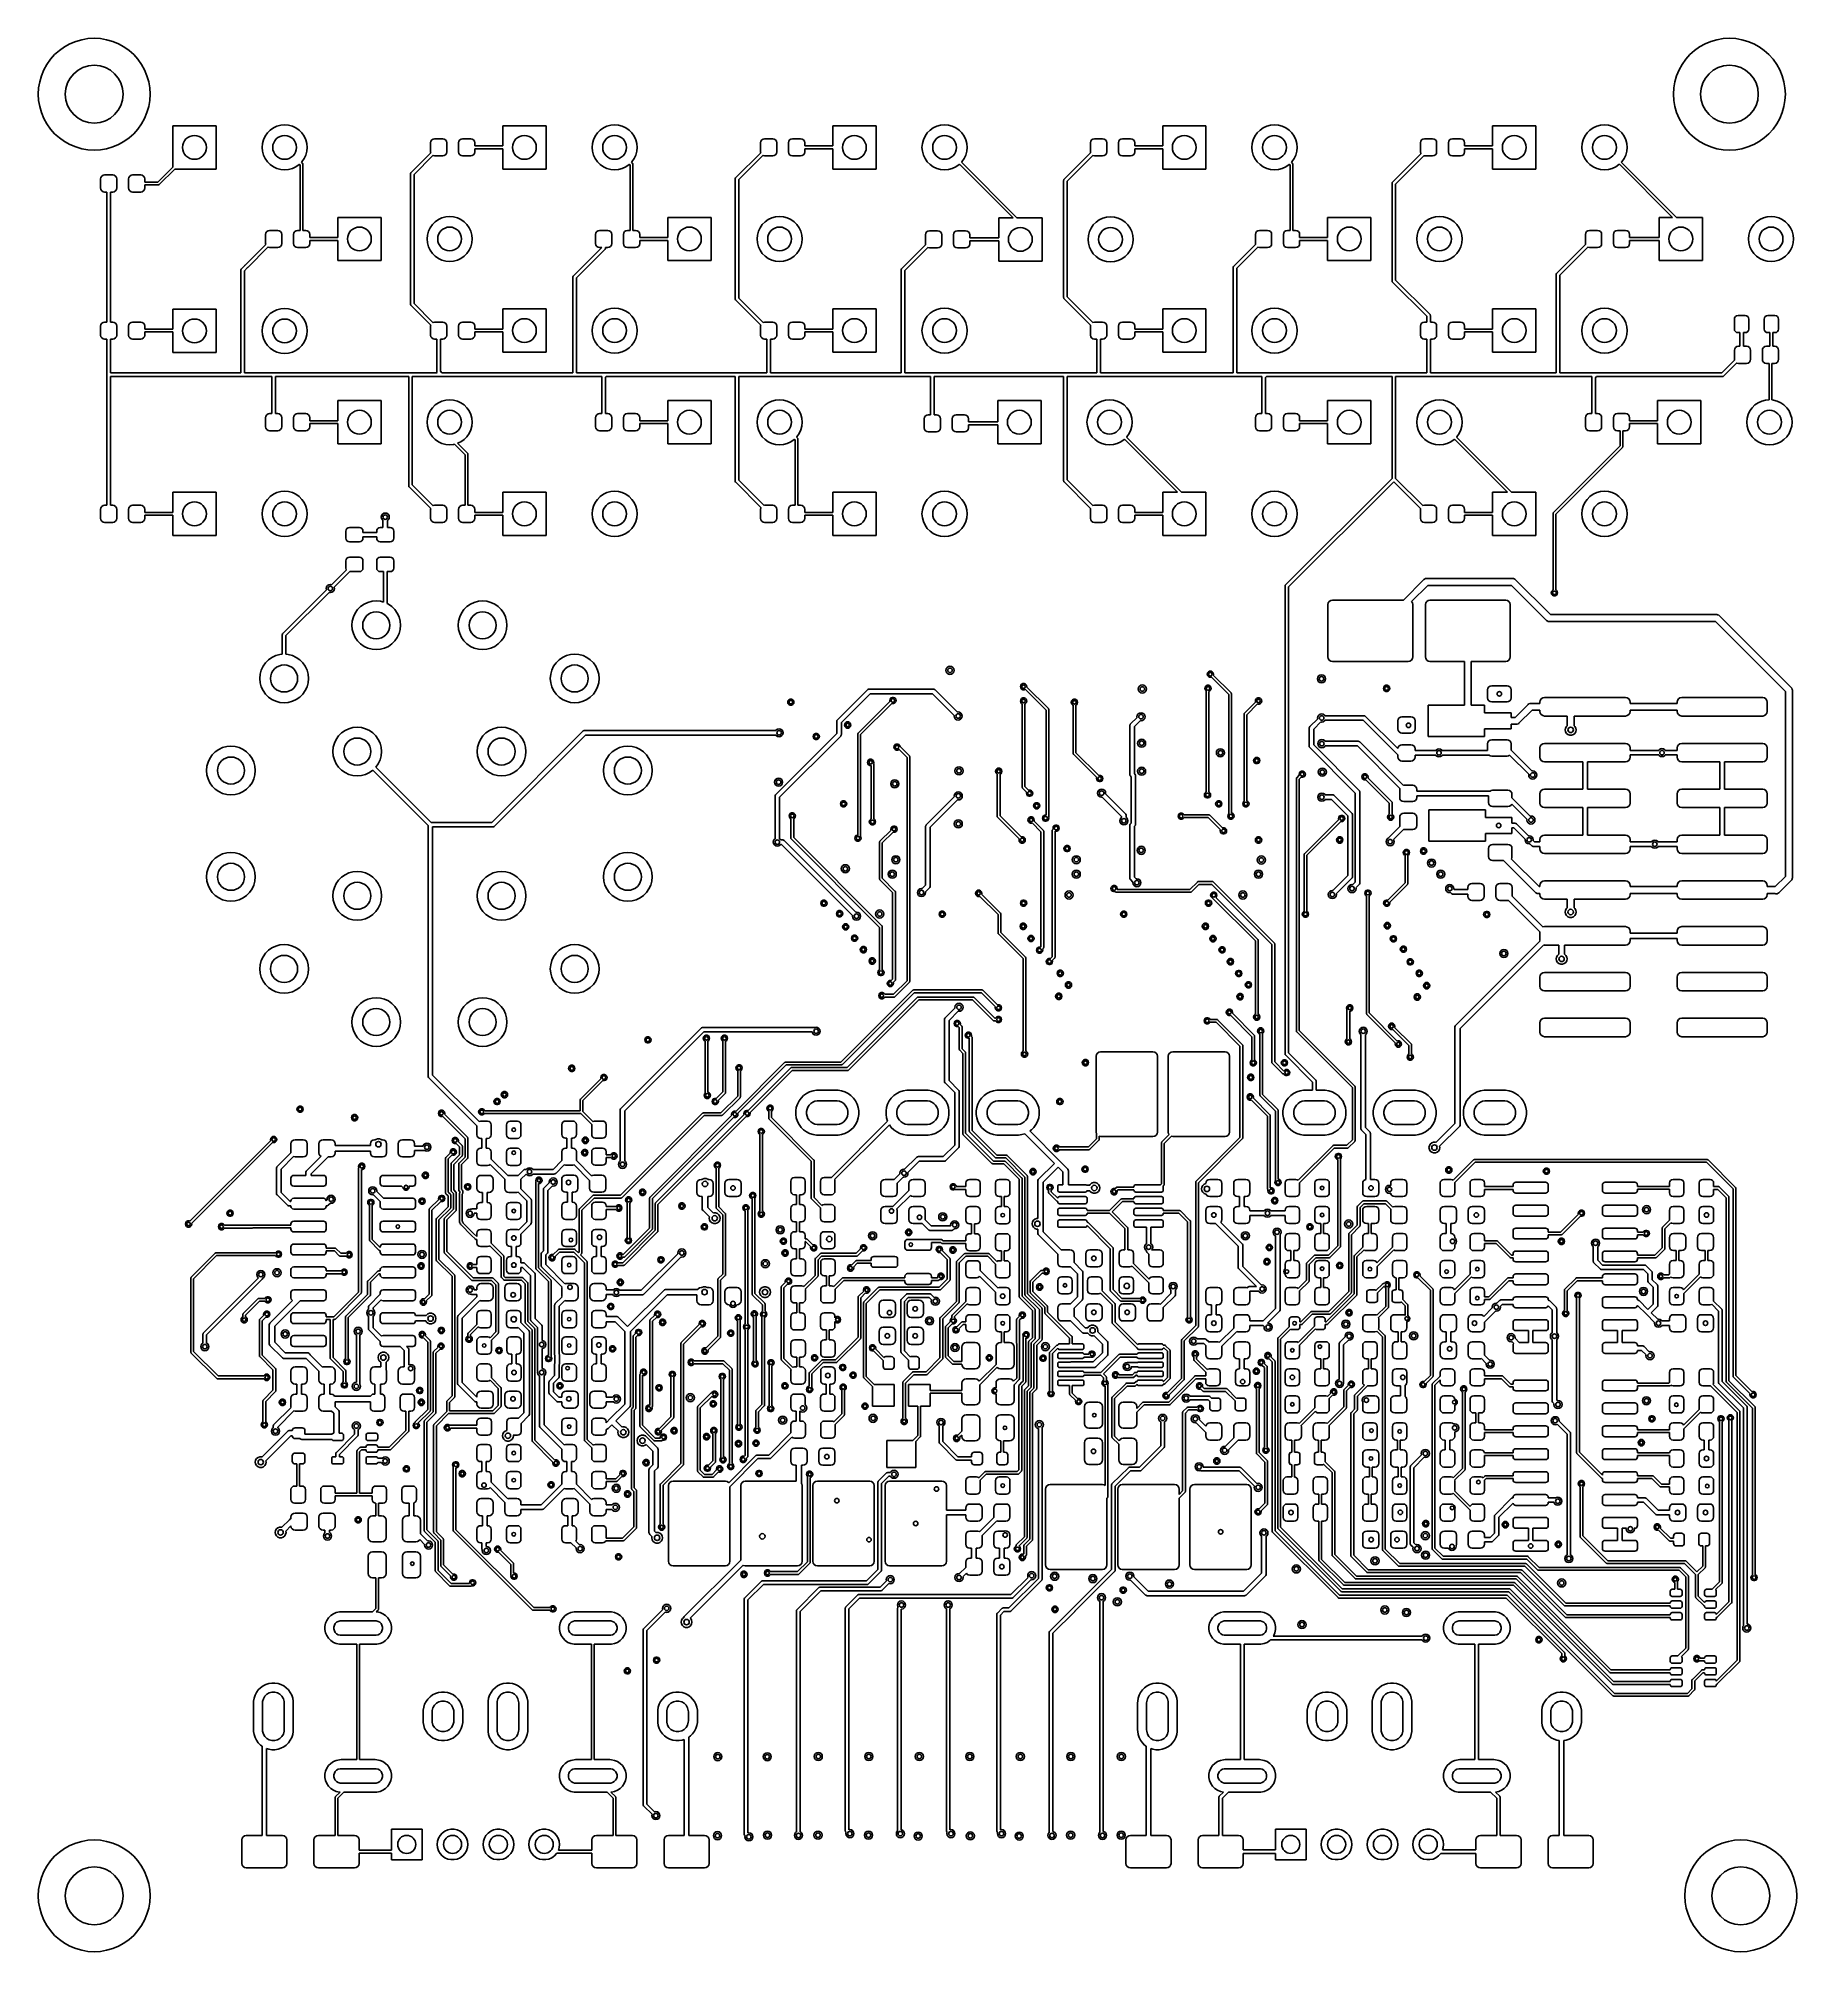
# Model space of a CAD drawing. Extents: x 0.05 to 3.89, y 0.04 to 4.21.
import ezdxf

# ---------------------------------------------------------------- set-up
doc = ezdxf.new("R2010")
doc.units = 0
doc.header["$MEASUREMENT"] = 0
doc.layers.add('BLACK', color=7, linetype='CONTINUOUS')

msp = doc.modelspace()

# ---------------------------------------------------------------- linework, layer by layer
at = {"layer": 'BLACK', "linetype": 'CONTINUOUS'}
for p, q in [((0.0766, 4.1686), (0.0857, 4.1788)), ((0.0857, 4.1788), (0.096, 4.1879)), ((0.096, 4.1879), (0.1071, 4.1959)), ((0.1071, 4.1959), (0.1191, 4.2025)), ((0.1191, 4.2025), (0.1317, 4.2077)), ((0.1317, 4.2077), (0.1449, 4.2115)), ((0.1449, 4.2115), (0.1584, 4.2138)), ((0.1584, 4.2138), (0.172, 4.2146)), ((0.172, 4.2146), (0.1857, 4.2138)), ((0.1857, 4.2138), (0.1992, 4.2115)), ((0.1992, 4.2115), (0.2124, 4.2077)), ((0.2124, 4.2077), (0.225, 4.2025)), ((0.225, 4.2025), (0.237, 4.1959)), ((0.237, 4.1959), (0.2481, 4.1879)), ((0.2481, 4.1879), (0.2583, 4.1788)), ((0.2583, 4.1788), (0.2675, 4.1686)), ((3.6447, 4.1686), (3.6539, 4.1788)), ((3.6539, 4.1788), (3.6641, 4.1879)), ((3.6641, 4.1879), (3.6752, 4.1959)), ((3.6752, 4.1959), (3.6872, 4.2025)), ((3.6872, 4.2025), (3.6998, 4.2077)), ((3.6998, 4.2077), (3.713, 4.2115)), ((3.713, 4.2115), (3.7265, 4.2138)), ((3.7265, 4.2138), (3.7402, 4.2146)), ((3.7402, 4.2146), (3.7538, 4.2138)), ((3.7538, 4.2138), (3.7673, 4.2115)), ((3.7673, 4.2115), (3.7805, 4.2077)), ((3.7805, 4.2077), (3.7931, 4.2025)), ((3.7931, 4.2025), (3.8051, 4.1959)), ((3.8051, 4.1959), (3.8163, 4.1879)), ((3.8163, 4.1879), (3.8265, 4.1788)), ((3.8265, 4.1788), (3.8356, 4.1686)), ((0.0568, 4.1328), (0.0621, 4.1455)), ((0.0621, 4.1455), (0.0687, 4.1575)), ((0.0687, 4.1575), (0.0766, 4.1686)), ((0.2675, 4.1686), (0.2754, 4.1575)), ((0.2754, 4.1575), (0.282, 4.1455)), ((0.282, 4.1455), (0.2872, 4.1328)), ((3.625, 4.1328), (3.6302, 4.1455)), ((3.6302, 4.1455), (3.6368, 4.1575)), ((3.6368, 4.1575), (3.6447, 4.1686)), ((3.8356, 4.1686), (3.8435, 4.1575)), ((3.8435, 4.1575), (3.8501, 4.1455)), ((3.8501, 4.1455), (3.8554, 4.1328)), ((0.05, 4.0925), (0.0508, 4.1062)), ((0.0508, 4.1062), (0.0531, 4.1197)), ((0.0531, 4.1197), (0.0568, 4.1328)), ((0.2872, 4.1328), (0.291, 4.1197)), ((0.291, 4.1197), (0.2933, 4.1062)), ((0.2933, 4.1062), (0.2941, 4.0925)), ((3.6181, 4.0925), (3.6189, 4.1062)), ((3.6189, 4.1062), (3.6212, 4.1197)), ((3.6212, 4.1197), (3.625, 4.1328)), ((3.8554, 4.1328), (3.8591, 4.1197)), ((3.8591, 4.1197), (3.8614, 4.1062)), ((3.8614, 4.1062), (3.8622, 4.0925)), ((0.0508, 4.0789), (0.05, 4.0925)), ((0.0531, 4.0654), (0.0508, 4.0789)), ((0.0568, 4.0522), (0.0531, 4.0654)), ((0.0621, 4.0396), (0.0568, 4.0522)), ((0.2872, 4.0522), (0.282, 4.0396)), ((0.291, 4.0654), (0.2872, 4.0522)), ((0.2933, 4.0789), (0.291, 4.0654)), ((0.2941, 4.0925), (0.2933, 4.0789)), ((3.6189, 4.0789), (3.6181, 4.0925)), ((3.6212, 4.0654), (3.6189, 4.0789)), ((3.625, 4.0522), (3.6212, 4.0654)), ((3.6302, 4.0396), (3.625, 4.0522)), ((3.8554, 4.0522), (3.8501, 4.0396)), ((3.8591, 4.0654), (3.8554, 4.0522)), ((3.8614, 4.0789), (3.8591, 4.0654)), ((3.8622, 4.0925), (3.8614, 4.0789)), ((0.0687, 4.0276), (0.0621, 4.0396)), ((0.0766, 4.0164), (0.0687, 4.0276)), ((0.0857, 4.0062), (0.0766, 4.0164)), ((0.2675, 4.0164), (0.2583, 4.0062)), ((0.2754, 4.0276), (0.2675, 4.0164)), ((0.282, 4.0396), (0.2754, 4.0276)), ((0.3435, 3.9334), (0.3435, 4.0236)), ((0.3435, 4.0236), (0.438, 4.0236)), ((0.438, 4.0236), (0.438, 3.9291)), ((0.5499, 4.008), (0.5559, 4.0141)), ((0.5559, 4.0141), (0.563, 4.019)), ((0.563, 4.019), (0.5707, 4.0226)), ((0.5707, 4.0226), (0.579, 4.0248)), ((0.579, 4.0248), (0.5876, 4.0256)), ((0.5876, 4.0256), (0.5961, 4.0248)), ((0.5961, 4.0248), (0.6044, 4.0226)), ((0.6044, 4.0226), (0.6122, 4.019)), ((0.6122, 4.019), (0.6192, 4.0141)), ((0.6192, 4.0141), (0.6253, 4.008)), ((1.0635, 3.9794), (1.0635, 4.0236)), ((1.0635, 4.0236), (1.158, 4.0236)), ((1.158, 4.0236), (1.158, 3.9291)), ((1.2699, 4.008), (1.2759, 4.0141)), ((1.2759, 4.0141), (1.283, 4.019)), ((1.283, 4.019), (1.2907, 4.0226)), ((1.2907, 4.0226), (1.299, 4.0248)), ((1.299, 4.0248), (1.3076, 4.0256)), ((1.3076, 4.0256), (1.3161, 4.0248)), ((1.3161, 4.0248), (1.3244, 4.0226)), ((1.3244, 4.0226), (1.3322, 4.019)), ((1.3322, 4.019), (1.3392, 4.0141)), ((1.3392, 4.0141), (1.3453, 4.008)), ((1.7835, 3.9794), (1.7835, 4.0236)), ((1.7835, 4.0236), (1.878, 4.0236)), ((1.878, 4.0236), (1.878, 3.9291)), ((1.9899, 4.008), (1.9959, 4.0141)), ((1.9959, 4.0141), (2.003, 4.019)), ((2.003, 4.019), (2.0107, 4.0226)), ((2.0107, 4.0226), (2.019, 4.0248)), ((2.019, 4.0248), (2.0276, 4.0256)), ((2.0276, 4.0256), (2.0361, 4.0248)), ((2.0361, 4.0248), (2.0444, 4.0226)), ((2.0444, 4.0226), (2.0522, 4.019)), ((2.0522, 4.019), (2.0592, 4.0141)), ((2.0592, 4.0141), (2.0653, 4.008)), ((2.5035, 3.9794), (2.5035, 4.0236)), ((2.5035, 4.0236), (2.598, 4.0236)), ((2.598, 4.0236), (2.598, 3.9291)), ((2.7099, 4.008), (2.7159, 4.0141)), ((2.7159, 4.0141), (2.723, 4.019)), ((2.723, 4.019), (2.7307, 4.0226)), ((2.7307, 4.0226), (2.739, 4.0248)), ((2.739, 4.0248), (2.7476, 4.0256)), ((2.7476, 4.0256), (2.7561, 4.0248)), ((2.7561, 4.0248), (2.7644, 4.0226)), ((2.7644, 4.0226), (2.7722, 4.019)), ((2.7722, 4.019), (2.7792, 4.0141)), ((2.7792, 4.0141), (2.7853, 4.008)), ((3.2235, 3.9794), (3.2235, 4.0236)), ((3.2235, 4.0236), (3.318, 4.0236)), ((3.318, 4.0236), (3.318, 3.9291)), ((3.4299, 4.008), (3.4359, 4.0141)), ((3.4359, 4.0141), (3.443, 4.019)), ((3.443, 4.019), (3.4507, 4.0226)), ((3.4507, 4.0226), (3.459, 4.0248)), ((3.459, 4.0248), (3.4676, 4.0256)), ((3.4676, 4.0256), (3.4761, 4.0248)), ((3.4761, 4.0248), (3.4844, 4.0226)), ((3.4844, 4.0226), (3.4922, 4.019)), ((3.4922, 4.019), (3.4992, 4.0141)), ((3.4992, 4.0141), (3.5053, 4.008)), ((3.6368, 4.0276), (3.6302, 4.0396)), ((3.6447, 4.0164), (3.6368, 4.0276)), ((3.6539, 4.0062), (3.6447, 4.0164)), ((3.8356, 4.0164), (3.8265, 4.0062)), ((3.8435, 4.0276), (3.8356, 4.0164)), ((3.8501, 4.0396), (3.8435, 4.0276)), ((0.096, 3.9971), (0.0857, 4.0062)), ((0.1071, 3.9892), (0.096, 3.9971)), ((0.1191, 3.9826), (0.1071, 3.9892)), ((0.1317, 3.9773), (0.1191, 3.9826)), ((0.1449, 3.9735), (0.1317, 3.9773)), ((0.1584, 3.9712), (0.1449, 3.9735)), ((0.172, 3.9705), (0.1584, 3.9712)), ((0.1857, 3.9712), (0.172, 3.9705)), ((0.1992, 3.9735), (0.1857, 3.9712)), ((0.2124, 3.9773), (0.1992, 3.9735)), ((0.225, 3.9826), (0.2124, 3.9773)), ((0.237, 3.9892), (0.225, 3.9826)), ((0.2481, 3.9971), (0.237, 3.9892)), ((0.2583, 4.0062), (0.2481, 3.9971)), ((0.5383, 3.9764), (0.5391, 3.9849)), ((0.5391, 3.9678), (0.5383, 3.9764)), ((0.5391, 3.9849), (0.5413, 3.9932)), ((0.5413, 3.9932), (0.5449, 4.001)), ((0.5449, 4.001), (0.5499, 4.008)), ((0.6253, 4.008), (0.6302, 4.001)), ((0.6302, 4.001), (0.6338, 3.9932)), ((0.6338, 3.9932), (0.636, 3.9849)), ((0.636, 3.9849), (0.6368, 3.9764)), ((0.6368, 3.9764), (0.636, 3.9678)), ((0.9059, 3.9862), (0.9066, 3.9896)), ((0.9059, 3.9665), (0.9059, 3.9862)), ((0.9066, 3.9896), (0.9085, 3.9925)), ((0.9085, 3.9925), (0.9114, 3.9944)), ((0.9114, 3.9944), (0.9148, 3.9951)), ((0.9148, 3.9951), (0.9325, 3.9951)), ((0.9325, 3.9951), (0.9359, 3.9944)), ((0.9359, 3.9944), (0.9387, 3.9925)), ((0.9387, 3.9925), (0.9407, 3.9896)), ((0.9407, 3.9896), (0.9413, 3.9862)), ((0.9413, 3.9862), (0.9413, 3.9665)), ((0.9669, 3.9862), (0.9676, 3.9896)), ((0.9669, 3.9665), (0.9669, 3.9862)), ((0.9676, 3.9896), (0.9695, 3.9925)), ((0.9695, 3.9925), (0.9724, 3.9944)), ((0.9724, 3.9944), (0.9758, 3.9951)), ((0.9758, 3.9951), (0.9935, 3.9951)), ((0.9935, 3.9951), (0.9969, 3.9944)), ((0.9969, 3.9944), (0.9998, 3.9925)), ((0.9998, 3.9925), (1.0017, 3.9896)), ((1.0017, 3.9896), (1.0024, 3.9862)), ((1.0024, 3.9862), (1.0024, 3.9794)), ((1.0024, 3.9794), (1.0635, 3.9794)), ((1.0635, 3.9734), (1.0024, 3.9734)), ((1.0024, 3.9734), (1.0024, 3.9665)), ((1.0635, 3.9291), (1.0635, 3.9734)), ((1.2583, 3.9764), (1.2591, 3.9849)), ((1.2591, 3.9678), (1.2583, 3.9764)), ((1.2591, 3.9849), (1.2613, 3.9932)), ((1.2613, 3.9932), (1.2649, 4.001)), ((1.2649, 4.001), (1.2699, 4.008)), ((1.3453, 4.008), (1.3502, 4.001)), ((1.3502, 4.001), (1.3538, 3.9932)), ((1.3538, 3.9932), (1.356, 3.9849)), ((1.356, 3.9849), (1.3568, 3.9764)), ((1.3568, 3.9764), (1.356, 3.9678)), ((1.6259, 3.9862), (1.6266, 3.9896)), ((1.6259, 3.9665), (1.6259, 3.9862)), ((1.6266, 3.9896), (1.6285, 3.9925)), ((1.6285, 3.9925), (1.6314, 3.9944)), ((1.6314, 3.9944), (1.6348, 3.9951)), ((1.6348, 3.9951), (1.6525, 3.9951)), ((1.6525, 3.9951), (1.6559, 3.9944)), ((1.6559, 3.9944), (1.6587, 3.9925)), ((1.6587, 3.9925), (1.6607, 3.9896)), ((1.6607, 3.9896), (1.6613, 3.9862)), ((1.6613, 3.9862), (1.6613, 3.9665)), ((1.6869, 3.9862), (1.6876, 3.9896)), ((1.6869, 3.9665), (1.6869, 3.9862)), ((1.6876, 3.9896), (1.6895, 3.9925)), ((1.6895, 3.9925), (1.6924, 3.9944)), ((1.6924, 3.9944), (1.6958, 3.9951)), ((1.6958, 3.9951), (1.7135, 3.9951)), ((1.7135, 3.9951), (1.7169, 3.9944)), ((1.7169, 3.9944), (1.7198, 3.9925)), ((1.7198, 3.9925), (1.7217, 3.9896)), ((1.7217, 3.9896), (1.7224, 3.9862)), ((1.7224, 3.9862), (1.7224, 3.9794)), ((1.7224, 3.9794), (1.7835, 3.9794)), ((1.7835, 3.9734), (1.7224, 3.9734)), ((1.7224, 3.9734), (1.7224, 3.9665)), ((1.7835, 3.9291), (1.7835, 3.9734)), ((1.9783, 3.9764), (1.9791, 3.9849)), ((1.9791, 3.9678), (1.9783, 3.9764)), ((1.9791, 3.9849), (1.9813, 3.9932)), ((1.9813, 3.9932), (1.9849, 4.001)), ((1.9849, 4.001), (1.9899, 4.008)), ((2.0653, 4.008), (2.0702, 4.001)), ((2.0702, 4.001), (2.0738, 3.9932)), ((2.0738, 3.9932), (2.076, 3.9849)), ((2.076, 3.9849), (2.0768, 3.9764)), ((2.0768, 3.9764), (2.076, 3.9678)), ((2.3459, 3.9862), (2.3466, 3.9896)), ((2.3459, 3.9665), (2.3459, 3.9862)), ((2.3466, 3.9896), (2.3485, 3.9925)), ((2.3485, 3.9925), (2.3514, 3.9944)), ((2.3514, 3.9944), (2.3548, 3.9951)), ((2.3548, 3.9951), (2.3725, 3.9951)), ((2.3725, 3.9951), (2.3759, 3.9944)), ((2.3759, 3.9944), (2.3787, 3.9925)), ((2.3787, 3.9925), (2.3807, 3.9896)), ((2.3807, 3.9896), (2.3813, 3.9862)), ((2.3813, 3.9862), (2.3813, 3.9665)), ((2.4069, 3.9862), (2.4076, 3.9896)), ((2.4069, 3.9665), (2.4069, 3.9862)), ((2.4076, 3.9896), (2.4095, 3.9925)), ((2.4095, 3.9925), (2.4124, 3.9944)), ((2.4124, 3.9944), (2.4158, 3.9951)), ((2.4158, 3.9951), (2.4335, 3.9951)), ((2.4335, 3.9951), (2.4369, 3.9944)), ((2.4369, 3.9944), (2.4398, 3.9925)), ((2.4398, 3.9925), (2.4417, 3.9896)), ((2.4417, 3.9896), (2.4424, 3.9862)), ((2.4424, 3.9862), (2.4424, 3.9794)), ((2.4424, 3.9794), (2.5035, 3.9794)), ((2.5035, 3.9734), (2.4424, 3.9734)), ((2.4424, 3.9734), (2.4424, 3.9665)), ((2.5035, 3.9291), (2.5035, 3.9734)), ((2.6983, 3.9764), (2.6991, 3.9849)), ((2.6991, 3.9678), (2.6983, 3.9764)), ((2.6991, 3.9849), (2.7013, 3.9932)), ((2.7013, 3.9932), (2.7049, 4.001)), ((2.7049, 4.001), (2.7099, 4.008)), ((2.7853, 4.008), (2.7902, 4.001)), ((2.7902, 4.001), (2.7938, 3.9932)), ((2.7938, 3.9932), (2.796, 3.9849)), ((2.796, 3.9849), (2.7968, 3.9764)), ((2.7968, 3.9764), (2.796, 3.9678)), ((3.0659, 3.9862), (3.0666, 3.9896)), ((3.0659, 3.9665), (3.0659, 3.9862)), ((3.0666, 3.9896), (3.0685, 3.9925)), ((3.0685, 3.9925), (3.0714, 3.9944)), ((3.0714, 3.9944), (3.0748, 3.9951)), ((3.0748, 3.9951), (3.0925, 3.9951)), ((3.0925, 3.9951), (3.0959, 3.9944)), ((3.0959, 3.9944), (3.0987, 3.9925)), ((3.0987, 3.9925), (3.1007, 3.9896)), ((3.1007, 3.9896), (3.1013, 3.9862)), ((3.1013, 3.9862), (3.1013, 3.9665)), ((3.1269, 3.9862), (3.1276, 3.9896)), ((3.1269, 3.9665), (3.1269, 3.9862)), ((3.1276, 3.9896), (3.1295, 3.9925)), ((3.1295, 3.9925), (3.1324, 3.9944)), ((3.1324, 3.9944), (3.1358, 3.9951)), ((3.1358, 3.9951), (3.1535, 3.9951)), ((3.1535, 3.9951), (3.1569, 3.9944)), ((3.1569, 3.9944), (3.1598, 3.9925)), ((3.1598, 3.9925), (3.1617, 3.9896)), ((3.1617, 3.9896), (3.1624, 3.9862)), ((3.1624, 3.9862), (3.1624, 3.9794)), ((3.1624, 3.9794), (3.2235, 3.9794)), ((3.2235, 3.9734), (3.1624, 3.9734)), ((3.1624, 3.9734), (3.1624, 3.9665)), ((3.2235, 3.9291), (3.2235, 3.9734)), ((3.4183, 3.9764), (3.4191, 3.9849)), ((3.4191, 3.9678), (3.4183, 3.9764)), ((3.4191, 3.9849), (3.4213, 3.9932)), ((3.4213, 3.9932), (3.4249, 4.001)), ((3.4249, 4.001), (3.4299, 4.008)), ((3.5053, 4.008), (3.5102, 4.001)), ((3.5102, 4.001), (3.5138, 3.9932)), ((3.5138, 3.9932), (3.516, 3.9849)), ((3.516, 3.9849), (3.5168, 3.9764)), ((3.5168, 3.9764), (3.516, 3.9678)), ((3.6641, 3.9971), (3.6539, 4.0062)), ((3.6752, 3.9892), (3.6641, 3.9971)), ((3.6872, 3.9826), (3.6752, 3.9892)), ((3.6998, 3.9773), (3.6872, 3.9826)), ((3.713, 3.9735), (3.6998, 3.9773)), ((3.7265, 3.9712), (3.713, 3.9735)), ((3.7402, 3.9705), (3.7265, 3.9712)), ((3.7538, 3.9712), (3.7402, 3.9705)), ((3.7673, 3.9735), (3.7538, 3.9712)), ((3.7805, 3.9773), (3.7673, 3.9735)), ((3.7931, 3.9826), (3.7805, 3.9773)), ((3.8051, 3.9892), (3.7931, 3.9826)), ((3.8163, 3.9971), (3.8051, 3.9892)), ((3.8265, 4.0062), (3.8163, 3.9971)), ((0.3107, 3.9006), (0.3435, 3.9334)), ((0.3477, 3.9291), (0.3141, 3.8955)), ((0.438, 3.9291), (0.3477, 3.9291)), ((0.5413, 3.9595), (0.5391, 3.9678)), ((0.5449, 3.9518), (0.5413, 3.9595)), ((0.5499, 3.9447), (0.5449, 3.9518)), ((0.5559, 3.9387), (0.5499, 3.9447)), ((0.563, 3.9338), (0.5559, 3.9387)), ((0.5707, 3.9301), (0.563, 3.9338)), ((0.579, 3.9279), (0.5707, 3.9301)), ((0.5876, 3.9272), (0.579, 3.9279)), ((0.5961, 3.9279), (0.5876, 3.9272)), ((0.6044, 3.9301), (0.5961, 3.9279)), ((0.6122, 3.9338), (0.6044, 3.9301)), ((0.6192, 3.9387), (0.6122, 3.9338)), ((0.6201, 3.9396), (0.6192, 3.9387)), ((0.6216, 3.938), (0.6201, 3.9396)), ((0.6216, 3.7951), (0.6216, 3.938)), ((0.6253, 3.9447), (0.6243, 3.9438)), ((0.6243, 3.9438), (0.6268, 3.9414)), ((0.6302, 3.9518), (0.6253, 3.9447)), ((0.6268, 3.9414), (0.6271, 3.941)), ((0.6271, 3.941), (0.6271, 3.941)), ((0.6271, 3.941), (0.6276, 3.9399)), ((0.6276, 3.9399), (0.6276, 3.9393)), ((0.6276, 3.9393), (0.6276, 3.7951)), ((0.6338, 3.9595), (0.6302, 3.9518)), ((0.636, 3.9678), (0.6338, 3.9595)), ((0.8634, 3.9217), (0.9063, 3.9646)), ((0.9112, 3.9584), (0.8701, 3.9173)), ((0.9063, 3.9646), (0.9059, 3.9665)), ((0.9114, 3.9584), (0.9112, 3.9584)), ((0.9148, 3.9577), (0.9114, 3.9584)), ((0.9325, 3.9577), (0.9148, 3.9577)), ((0.9359, 3.9584), (0.9325, 3.9577)), ((0.9387, 3.9603), (0.9359, 3.9584)), ((0.9407, 3.9631), (0.9387, 3.9603)), ((0.9413, 3.9665), (0.9407, 3.9631)), ((0.9676, 3.9631), (0.9669, 3.9665)), ((0.9695, 3.9603), (0.9676, 3.9631)), ((0.9724, 3.9584), (0.9695, 3.9603)), ((0.9758, 3.9577), (0.9724, 3.9584)), ((0.9935, 3.9577), (0.9758, 3.9577)), ((0.9969, 3.9584), (0.9935, 3.9577)), ((0.9998, 3.9603), (0.9969, 3.9584)), ((1.0017, 3.9631), (0.9998, 3.9603)), ((1.0024, 3.9665), (1.0017, 3.9631)), ((1.158, 3.9291), (1.0635, 3.9291)), ((1.2613, 3.9595), (1.2591, 3.9678)), ((1.2649, 3.9518), (1.2613, 3.9595)), ((1.2699, 3.9447), (1.2649, 3.9518)), ((1.2759, 3.9387), (1.2699, 3.9447)), ((1.283, 3.9338), (1.2759, 3.9387)), ((1.2907, 3.9301), (1.283, 3.9338)), ((1.299, 3.9279), (1.2907, 3.9301)), ((1.3076, 3.9272), (1.299, 3.9279)), ((1.3161, 3.9279), (1.3076, 3.9272)), ((1.3244, 3.9301), (1.3161, 3.9279)), ((1.3322, 3.9338), (1.3244, 3.9301)), ((1.3392, 3.9387), (1.3322, 3.9338)), ((1.3401, 3.9396), (1.3392, 3.9387)), ((1.3416, 3.938), (1.3401, 3.9396)), ((1.3416, 3.7951), (1.3416, 3.938)), ((1.3453, 3.9447), (1.3443, 3.9438)), ((1.3443, 3.9438), (1.3468, 3.9414)), ((1.3502, 3.9518), (1.3453, 3.9447)), ((1.3468, 3.9414), (1.3471, 3.941)), ((1.3471, 3.941), (1.3471, 3.941)), ((1.3471, 3.941), (1.3476, 3.9399)), ((1.3476, 3.9399), (1.3476, 3.9393)), ((1.3476, 3.9393), (1.3476, 3.7951)), ((1.3538, 3.9595), (1.3502, 3.9518)), ((1.356, 3.9678), (1.3538, 3.9595)), ((1.572, 3.9103), (1.6263, 3.9646)), ((1.6312, 3.9584), (1.5787, 3.9059)), ((1.6263, 3.9646), (1.6259, 3.9665)), ((1.6314, 3.9584), (1.6312, 3.9584)), ((1.6348, 3.9577), (1.6314, 3.9584)), ((1.6525, 3.9577), (1.6348, 3.9577)), ((1.6559, 3.9584), (1.6525, 3.9577)), ((1.6587, 3.9603), (1.6559, 3.9584)), ((1.6607, 3.9631), (1.6587, 3.9603)), ((1.6613, 3.9665), (1.6607, 3.9631)), ((1.6876, 3.9631), (1.6869, 3.9665)), ((1.6895, 3.9603), (1.6876, 3.9631)), ((1.6924, 3.9584), (1.6895, 3.9603)), ((1.6958, 3.9577), (1.6924, 3.9584)), ((1.7135, 3.9577), (1.6958, 3.9577)), ((1.7169, 3.9584), (1.7135, 3.9577)), ((1.7198, 3.9603), (1.7169, 3.9584)), ((1.7217, 3.9631), (1.7198, 3.9603)), ((1.7224, 3.9665), (1.7217, 3.9631)), ((1.878, 3.9291), (1.7835, 3.9291)), ((1.9813, 3.9595), (1.9791, 3.9678)), ((1.9849, 3.9518), (1.9813, 3.9595)), ((1.9899, 3.9447), (1.9849, 3.9518)), ((1.9959, 3.9387), (1.9899, 3.9447)), ((2.003, 3.9338), (1.9959, 3.9387)), ((2.0107, 3.9301), (2.003, 3.9338)), ((2.019, 3.9279), (2.0107, 3.9301)), ((2.0276, 3.9272), (2.019, 3.9279)), ((2.0361, 3.9279), (2.0276, 3.9272)), ((2.0444, 3.9301), (2.0361, 3.9279)), ((2.0522, 3.9338), (2.0444, 3.9301)), ((2.0592, 3.9387), (2.0522, 3.9338)), ((2.0601, 3.9396), (2.0592, 3.9387)), ((2.1769, 3.8228), (2.0601, 3.9396)), ((2.0653, 3.9447), (2.0643, 3.9438)), ((2.0643, 3.9438), (2.1853, 3.8228)), ((2.0702, 3.9518), (2.0653, 3.9447)), ((2.0738, 3.9595), (2.0702, 3.9518)), ((2.076, 3.9678), (2.0738, 3.9595)), ((2.2886, 3.9069), (2.3463, 3.9646)), ((2.3512, 3.9584), (2.2953, 3.9025)), ((2.3463, 3.9646), (2.3459, 3.9665)), ((2.3514, 3.9584), (2.3512, 3.9584)), ((2.3548, 3.9577), (2.3514, 3.9584)), ((2.3725, 3.9577), (2.3548, 3.9577)), ((2.3759, 3.9584), (2.3725, 3.9577)), ((2.3787, 3.9603), (2.3759, 3.9584)), ((2.3807, 3.9631), (2.3787, 3.9603)), ((2.3813, 3.9665), (2.3807, 3.9631)), ((2.4076, 3.9631), (2.4069, 3.9665)), ((2.4095, 3.9603), (2.4076, 3.9631)), ((2.4124, 3.9584), (2.4095, 3.9603)), ((2.4158, 3.9577), (2.4124, 3.9584)), ((2.4335, 3.9577), (2.4158, 3.9577)), ((2.4369, 3.9584), (2.4335, 3.9577)), ((2.4398, 3.9603), (2.4369, 3.9584)), ((2.4417, 3.9631), (2.4398, 3.9603)), ((2.4424, 3.9665), (2.4417, 3.9631)), ((2.598, 3.9291), (2.5035, 3.9291)), ((2.7013, 3.9595), (2.6991, 3.9678)), ((2.7049, 3.9518), (2.7013, 3.9595)), ((2.7099, 3.9447), (2.7049, 3.9518)), ((2.7159, 3.9387), (2.7099, 3.9447)), ((2.723, 3.9338), (2.7159, 3.9387)), ((2.7307, 3.9301), (2.723, 3.9338)), ((2.739, 3.9279), (2.7307, 3.9301)), ((2.7476, 3.9272), (2.739, 3.9279)), ((2.7561, 3.9279), (2.7476, 3.9272)), ((2.7644, 3.9301), (2.7561, 3.9279)), ((2.7722, 3.9338), (2.7644, 3.9301)), ((2.7792, 3.9387), (2.7722, 3.9338)), ((2.7801, 3.9396), (2.7792, 3.9387)), ((2.7816, 3.938), (2.7801, 3.9396)), ((2.7816, 3.7951), (2.7816, 3.938)), ((2.7853, 3.9447), (2.7843, 3.9438)), ((2.7843, 3.9438), (2.7868, 3.9414)), ((2.7902, 3.9518), (2.7853, 3.9447)), ((2.7868, 3.9414), (2.7871, 3.941)), ((2.7871, 3.941), (2.7871, 3.941)), ((2.7871, 3.941), (2.7876, 3.9399)), ((2.7876, 3.9399), (2.7876, 3.9393)), ((2.7876, 3.9393), (2.7876, 3.7951)), ((2.7938, 3.9595), (2.7902, 3.9518)), ((2.796, 3.9678), (2.7938, 3.9595)), ((3.0051, 3.9004), (3.0671, 3.9624)), ((3.0737, 3.9579), (3.0118, 3.896)), ((3.0666, 3.9631), (3.0659, 3.9665)), ((3.0671, 3.9624), (3.0666, 3.9631)), ((3.0748, 3.9577), (3.0737, 3.9579)), ((3.0925, 3.9577), (3.0748, 3.9577)), ((3.0959, 3.9584), (3.0925, 3.9577)), ((3.0987, 3.9603), (3.0959, 3.9584)), ((3.1007, 3.9631), (3.0987, 3.9603)), ((3.1013, 3.9665), (3.1007, 3.9631)), ((3.1276, 3.9631), (3.1269, 3.9665)), ((3.1295, 3.9603), (3.1276, 3.9631)), ((3.1324, 3.9584), (3.1295, 3.9603)), ((3.1358, 3.9577), (3.1324, 3.9584)), ((3.1535, 3.9577), (3.1358, 3.9577)), ((3.1569, 3.9584), (3.1535, 3.9577)), ((3.1598, 3.9603), (3.1569, 3.9584)), ((3.1617, 3.9631), (3.1598, 3.9603)), ((3.1624, 3.9665), (3.1617, 3.9631)), ((3.318, 3.9291), (3.2235, 3.9291)), ((3.4213, 3.9595), (3.4191, 3.9678)), ((3.4249, 3.9518), (3.4213, 3.9595)), ((3.4299, 3.9447), (3.4249, 3.9518)), ((3.4359, 3.9387), (3.4299, 3.9447)), ((3.443, 3.9338), (3.4359, 3.9387)), ((3.4507, 3.9301), (3.443, 3.9338)), ((3.459, 3.9279), (3.4507, 3.9301)), ((3.4676, 3.9272), (3.459, 3.9279)), ((3.4761, 3.9279), (3.4676, 3.9272)), ((3.4844, 3.9301), (3.4761, 3.9279)), ((3.4922, 3.9338), (3.4844, 3.9301)), ((3.4992, 3.9387), (3.4922, 3.9338)), ((3.5001, 3.9396), (3.4992, 3.9387)), ((3.6161, 3.8236), (3.5001, 3.9396)), ((3.5053, 3.9447), (3.5043, 3.9438)), ((3.5043, 3.9438), (3.6246, 3.8236)), ((3.5102, 3.9518), (3.5053, 3.9447)), ((3.5138, 3.9595), (3.5102, 3.9518)), ((3.516, 3.9678), (3.5138, 3.9595)), ((0.1859, 3.9075), (0.1866, 3.9109)), ((0.1859, 3.8878), (0.1859, 3.9075)), ((0.1866, 3.8844), (0.1859, 3.8878)), ((0.1866, 3.9109), (0.1885, 3.9137)), ((0.1885, 3.9137), (0.1914, 3.9157)), ((0.1914, 3.9157), (0.1948, 3.9163)), ((0.1948, 3.9163), (0.2125, 3.9163)), ((0.2125, 3.9163), (0.2159, 3.9157)), ((0.2159, 3.9157), (0.2187, 3.9137)), ((0.2187, 3.9137), (0.2207, 3.9109)), ((0.2207, 3.9109), (0.2213, 3.9075)), ((0.2213, 3.8878), (0.2207, 3.8844)), ((0.2213, 3.9075), (0.2213, 3.8878)), ((0.2469, 3.9075), (0.2476, 3.9109)), ((0.2469, 3.8878), (0.2469, 3.9075)), ((0.2476, 3.8844), (0.2469, 3.8878)), ((0.2476, 3.9109), (0.2495, 3.9137)), ((0.2495, 3.9137), (0.2524, 3.9157)), ((0.2524, 3.9157), (0.2558, 3.9163)), ((0.2558, 3.9163), (0.2735, 3.9163)), ((0.2735, 3.9163), (0.2769, 3.9157)), ((0.2769, 3.9157), (0.2798, 3.9137)), ((0.2798, 3.9137), (0.2817, 3.9109)), ((0.2817, 3.9109), (0.2824, 3.9075)), ((0.2824, 3.8878), (0.2817, 3.8844)), ((0.2824, 3.9075), (0.2824, 3.9006)), ((0.2824, 3.9006), (0.3107, 3.9006)), ((0.312, 3.8946), (0.2824, 3.8946)), ((0.2824, 3.8946), (0.2824, 3.8878)), ((0.3126, 3.8947), (0.312, 3.8946)), ((0.3136, 3.8951), (0.3126, 3.8947)), ((0.3141, 3.8955), (0.3136, 3.8951)), ((0.8622, 3.9189), (0.8623, 3.9197)), ((0.8622, 3.6339), (0.8622, 3.9189)), ((0.8623, 3.9197), (0.8629, 3.9211)), ((0.8629, 3.9211), (0.8634, 3.9217)), ((0.8701, 3.9173), (0.8701, 3.6355)), ((1.5709, 3.9083), (1.5715, 3.9097)), ((1.5709, 3.9076), (1.5709, 3.9083)), ((1.5709, 3.6457), (1.5709, 3.9076)), ((1.5715, 3.9097), (1.572, 3.9103)), ((1.5787, 3.9059), (1.5787, 3.6473)), ((2.2874, 3.9041), (2.2875, 3.9049)), ((2.2874, 3.6487), (2.2874, 3.9041)), ((2.2875, 3.9049), (2.2881, 3.9063)), ((2.2881, 3.9063), (2.2886, 3.9069)), ((2.2953, 3.9025), (2.2953, 3.6503)), ((3.0039, 3.8976), (3.004, 3.8984)), ((3.0039, 3.685), (3.0039, 3.8976)), ((3.004, 3.8984), (3.0046, 3.8998)), ((3.0046, 3.8998), (3.0051, 3.9004)), ((3.0118, 3.896), (3.0118, 3.6867)), ((0.1885, 3.8815), (0.1866, 3.8844)), ((0.1914, 3.8796), (0.1885, 3.8815)), ((0.1948, 3.8789), (0.1914, 3.8796)), ((0.1997, 3.8789), (0.1948, 3.8789)), ((0.1997, 3.5951), (0.1997, 3.8789)), ((0.2125, 3.8789), (0.2076, 3.8789)), ((0.2076, 3.8789), (0.2076, 3.5951)), ((0.2159, 3.8796), (0.2125, 3.8789)), ((0.2187, 3.8815), (0.2159, 3.8796)), ((0.2207, 3.8844), (0.2187, 3.8815)), ((0.2495, 3.8815), (0.2476, 3.8844)), ((0.2524, 3.8796), (0.2495, 3.8815)), ((0.2558, 3.8789), (0.2524, 3.8796)), ((0.2735, 3.8789), (0.2558, 3.8789)), ((0.2769, 3.8796), (0.2735, 3.8789)), ((0.2798, 3.8815), (0.2769, 3.8796)), ((0.2817, 3.8844), (0.2798, 3.8815)), ((0.7035, 3.7794), (0.7035, 3.8236)), ((0.7035, 3.8236), (0.798, 3.8236)), ((0.798, 3.8236), (0.798, 3.7291)), ((0.9049, 3.801), (0.9099, 3.808)), ((0.9099, 3.808), (0.9159, 3.8141)), ((0.9159, 3.8141), (0.923, 3.819)), ((0.923, 3.819), (0.9307, 3.8226)), ((0.9307, 3.8226), (0.939, 3.8248)), ((0.939, 3.8248), (0.9476, 3.8256)), ((0.9476, 3.8256), (0.9561, 3.8248)), ((0.9561, 3.8248), (0.9644, 3.8226)), ((0.9644, 3.8226), (0.9722, 3.819)), ((0.9722, 3.819), (0.9792, 3.8141)), ((0.9792, 3.8141), (0.9853, 3.808)), ((0.9853, 3.808), (0.9902, 3.801)), ((1.4235, 3.7794), (1.4235, 3.8236)), ((1.4235, 3.8236), (1.518, 3.8236)), ((1.518, 3.8236), (1.518, 3.7291)), ((1.6249, 3.801), (1.6299, 3.808)), ((1.6299, 3.808), (1.6359, 3.8141)), ((1.6359, 3.8141), (1.643, 3.819)), ((1.643, 3.819), (1.6507, 3.8226)), ((1.6507, 3.8226), (1.659, 3.8248)), ((1.659, 3.8248), (1.6676, 3.8256)), ((1.6676, 3.8256), (1.6761, 3.8248)), ((1.6761, 3.8248), (1.6844, 3.8226)), ((1.6844, 3.8226), (1.6922, 3.819)), ((1.6922, 3.819), (1.6992, 3.8141)), ((1.6992, 3.8141), (1.7053, 3.808)), ((1.7053, 3.808), (1.7102, 3.801)), ((2.1457, 3.7786), (2.1457, 3.8228)), ((2.1457, 3.8228), (2.1769, 3.8228)), ((2.1853, 3.8228), (2.2402, 3.8228)), ((2.2402, 3.8228), (2.2402, 3.7283)), ((2.3471, 3.8002), (2.3521, 3.8072)), ((2.3521, 3.8072), (2.3581, 3.8133)), ((2.3581, 3.8133), (2.3652, 3.8182)), ((2.3652, 3.8182), (2.3729, 3.8218)), ((2.3729, 3.8218), (2.3812, 3.8241)), ((2.3812, 3.8241), (2.3898, 3.8248)), ((2.3898, 3.8248), (2.3983, 3.8241)), ((2.3983, 3.8241), (2.4066, 3.8218)), ((2.4066, 3.8218), (2.4144, 3.8182)), ((2.4144, 3.8182), (2.4214, 3.8133)), ((2.4214, 3.8133), (2.4275, 3.8072)), ((2.4275, 3.8072), (2.4324, 3.8002)), ((2.8635, 3.7794), (2.8635, 3.8236)), ((2.8635, 3.8236), (2.958, 3.8236)), ((2.958, 3.8236), (2.958, 3.7291)), ((3.0649, 3.801), (3.0699, 3.808)), ((3.0699, 3.808), (3.0759, 3.8141)), ((3.0759, 3.8141), (3.083, 3.819)), ((3.083, 3.819), (3.0907, 3.8226)), ((3.0907, 3.8226), (3.099, 3.8248)), ((3.099, 3.8248), (3.1076, 3.8256)), ((3.1076, 3.8256), (3.1161, 3.8248)), ((3.1161, 3.8248), (3.1244, 3.8226)), ((3.1244, 3.8226), (3.1322, 3.819)), ((3.1322, 3.819), (3.1392, 3.8141)), ((3.1392, 3.8141), (3.1453, 3.808)), ((3.1453, 3.808), (3.1502, 3.801)), ((3.5869, 3.7794), (3.5869, 3.8236)), ((3.5869, 3.8236), (3.6161, 3.8236)), ((3.6246, 3.8236), (3.6814, 3.8236)), ((3.6814, 3.8236), (3.6814, 3.7291)), ((3.7884, 3.801), (3.7933, 3.808)), ((3.7933, 3.808), (3.7994, 3.8141)), ((3.7994, 3.8141), (3.8064, 3.819)), ((3.8064, 3.819), (3.8142, 3.8226)), ((3.8142, 3.8226), (3.8224, 3.8248)), ((3.8224, 3.8248), (3.831, 3.8256)), ((3.831, 3.8256), (3.8395, 3.8248)), ((3.8395, 3.8248), (3.8478, 3.8226)), ((3.8478, 3.8226), (3.8556, 3.819)), ((3.8556, 3.819), (3.8626, 3.8141)), ((3.8626, 3.8141), (3.8687, 3.808)), ((3.8687, 3.808), (3.8736, 3.801)), ((0.5012, 3.7195), (0.5463, 3.7646)), ((0.5459, 3.7862), (0.5466, 3.7896)), ((0.5459, 3.7665), (0.5459, 3.7862)), ((0.5463, 3.7646), (0.5459, 3.7665)), ((0.5466, 3.7896), (0.5485, 3.7925)), ((0.5485, 3.7925), (0.5514, 3.7944)), ((0.5514, 3.7944), (0.5548, 3.7951)), ((0.5548, 3.7951), (0.5725, 3.7951)), ((0.5725, 3.7951), (0.5759, 3.7944)), ((0.5759, 3.7944), (0.5787, 3.7925)), ((0.5787, 3.7603), (0.5759, 3.7584)), ((0.5787, 3.7925), (0.5807, 3.7896)), ((0.5807, 3.7631), (0.5787, 3.7603)), ((0.5807, 3.7896), (0.5813, 3.7862)), ((0.5813, 3.7665), (0.5807, 3.7631)), ((0.5813, 3.7862), (0.5813, 3.7665)), ((0.6069, 3.7862), (0.6076, 3.7896)), ((0.6069, 3.7665), (0.6069, 3.7862)), ((0.6076, 3.7631), (0.6069, 3.7665)), ((0.6076, 3.7896), (0.6095, 3.7925)), ((0.6095, 3.7603), (0.6076, 3.7631)), ((0.6095, 3.7925), (0.6124, 3.7944)), ((0.6124, 3.7584), (0.6095, 3.7603)), ((0.6124, 3.7944), (0.6158, 3.7951)), ((0.6158, 3.7951), (0.6216, 3.7951)), ((0.6276, 3.7951), (0.6335, 3.7951)), ((0.6335, 3.7951), (0.6369, 3.7944)), ((0.6369, 3.7944), (0.6398, 3.7925)), ((0.6398, 3.7603), (0.6369, 3.7584)), ((0.6398, 3.7925), (0.6417, 3.7896)), ((0.6417, 3.7631), (0.6398, 3.7603)), ((0.6417, 3.7896), (0.6424, 3.7862)), ((0.6424, 3.7665), (0.6417, 3.7631)), ((0.6424, 3.7862), (0.6424, 3.7794)), ((0.6424, 3.7794), (0.7035, 3.7794)), ((0.7035, 3.7734), (0.6424, 3.7734)), ((0.6424, 3.7734), (0.6424, 3.7665)), ((0.7035, 3.7291), (0.7035, 3.7734)), ((0.8983, 3.7764), (0.8991, 3.7849)), ((0.8991, 3.7678), (0.8983, 3.7764)), ((0.8991, 3.7849), (0.9013, 3.7932)), ((0.9013, 3.7595), (0.8991, 3.7678)), ((0.9013, 3.7932), (0.9049, 3.801)), ((0.9049, 3.7518), (0.9013, 3.7595)), ((0.9902, 3.801), (0.9938, 3.7932)), ((0.9938, 3.7595), (0.9902, 3.7518)), ((0.9938, 3.7932), (0.996, 3.7849)), ((0.996, 3.7678), (0.9938, 3.7595)), ((0.996, 3.7849), (0.9968, 3.7764)), ((0.9968, 3.7764), (0.996, 3.7678)), ((1.2659, 3.7862), (1.2666, 3.7896)), ((1.2659, 3.7665), (1.2659, 3.7862)), ((1.2666, 3.7631), (1.2659, 3.7665)), ((1.2666, 3.7896), (1.2685, 3.7925)), ((1.2685, 3.7603), (1.2666, 3.7631)), ((1.2685, 3.7925), (1.2714, 3.7944)), ((1.2714, 3.7584), (1.2685, 3.7603)), ((1.2714, 3.7944), (1.2748, 3.7951)), ((1.2748, 3.7951), (1.2925, 3.7951)), ((1.2925, 3.7951), (1.2959, 3.7944)), ((1.2959, 3.7944), (1.2987, 3.7925)), ((1.2987, 3.7603), (1.2959, 3.7584)), ((1.2987, 3.7925), (1.3007, 3.7896)), ((1.3007, 3.7631), (1.2987, 3.7603)), ((1.3007, 3.7896), (1.3013, 3.7862)), ((1.3013, 3.7665), (1.3007, 3.7631)), ((1.3013, 3.7862), (1.3013, 3.7665)), ((1.3269, 3.7862), (1.3276, 3.7896)), ((1.3269, 3.7665), (1.3269, 3.7862)), ((1.3276, 3.7631), (1.3269, 3.7665)), ((1.3276, 3.7896), (1.3295, 3.7925)), ((1.3295, 3.7603), (1.3276, 3.7631)), ((1.3295, 3.7925), (1.3324, 3.7944)), ((1.3324, 3.7584), (1.3295, 3.7603)), ((1.3324, 3.7944), (1.3358, 3.7951)), ((1.3358, 3.7951), (1.3416, 3.7951)), ((1.3476, 3.7951), (1.3535, 3.7951)), ((1.3535, 3.7951), (1.3569, 3.7944)), ((1.3569, 3.7944), (1.3598, 3.7925)), ((1.3598, 3.7603), (1.3569, 3.7584)), ((1.3598, 3.7925), (1.3617, 3.7896)), ((1.3617, 3.7631), (1.3598, 3.7603)), ((1.3617, 3.7896), (1.3624, 3.7862)), ((1.3624, 3.7665), (1.3617, 3.7631)), ((1.3624, 3.7862), (1.3624, 3.7794)), ((1.3624, 3.7794), (1.4235, 3.7794)), ((1.4235, 3.7734), (1.3624, 3.7734)), ((1.3624, 3.7734), (1.3624, 3.7665)), ((1.4235, 3.7291), (1.4235, 3.7734)), ((1.6183, 3.7764), (1.6191, 3.7849)), ((1.6191, 3.7678), (1.6183, 3.7764)), ((1.6191, 3.7849), (1.6213, 3.7932)), ((1.6213, 3.7595), (1.6191, 3.7678)), ((1.6213, 3.7932), (1.6249, 3.801)), ((1.6249, 3.7518), (1.6213, 3.7595)), ((1.7102, 3.801), (1.7138, 3.7932)), ((1.7138, 3.7595), (1.7102, 3.7518)), ((1.7138, 3.7932), (1.716, 3.7849)), ((1.716, 3.7678), (1.7138, 3.7595)), ((1.716, 3.7849), (1.7168, 3.7764)), ((1.7168, 3.7764), (1.716, 3.7678)), ((1.9342, 3.7118), (1.9863, 3.7638)), ((1.9859, 3.7854), (1.9866, 3.7888)), ((1.9859, 3.7657), (1.9859, 3.7854)), ((1.9863, 3.7638), (1.9859, 3.7657)), ((1.9866, 3.7888), (1.9885, 3.7917)), ((1.9885, 3.7917), (1.9914, 3.7936)), ((1.9914, 3.7936), (1.9948, 3.7943)), ((1.9948, 3.7943), (2.0125, 3.7943)), ((2.0125, 3.7943), (2.0159, 3.7936)), ((2.0159, 3.7936), (2.0187, 3.7917)), ((2.0187, 3.7595), (2.0159, 3.7576)), ((2.0187, 3.7917), (2.0207, 3.7888)), ((2.0207, 3.7624), (2.0187, 3.7595)), ((2.0207, 3.7888), (2.0213, 3.7854)), ((2.0213, 3.7657), (2.0207, 3.7624)), ((2.0213, 3.7854), (2.0213, 3.7657)), ((2.0469, 3.7854), (2.0476, 3.7888)), ((2.0469, 3.7657), (2.0469, 3.7854)), ((2.0476, 3.7624), (2.0469, 3.7657)), ((2.0476, 3.7888), (2.0495, 3.7917)), ((2.0495, 3.7595), (2.0476, 3.7624)), ((2.0495, 3.7917), (2.0524, 3.7936)), ((2.0524, 3.7576), (2.0495, 3.7595)), ((2.0524, 3.7936), (2.0558, 3.7943)), ((2.0558, 3.7943), (2.0735, 3.7943)), ((2.0735, 3.7943), (2.0769, 3.7936)), ((2.0769, 3.7936), (2.0798, 3.7917)), ((2.0798, 3.7595), (2.0769, 3.7576)), ((2.0798, 3.7917), (2.0817, 3.7888)), ((2.0817, 3.7624), (2.0798, 3.7595)), ((2.0817, 3.7888), (2.0824, 3.7854)), ((2.0824, 3.7657), (2.0817, 3.7624)), ((2.0824, 3.7854), (2.0824, 3.7786)), ((2.0824, 3.7786), (2.1457, 3.7786)), ((2.1457, 3.7726), (2.0824, 3.7726)), ((2.0824, 3.7726), (2.0824, 3.7657)), ((2.1457, 3.7283), (2.1457, 3.7726)), ((2.3406, 3.7756), (2.3413, 3.7841)), ((2.3413, 3.767), (2.3406, 3.7756)), ((2.3413, 3.7841), (2.3435, 3.7924)), ((2.3435, 3.7588), (2.3413, 3.767)), ((2.3435, 3.7924), (2.3471, 3.8002)), ((2.4324, 3.8002), (2.436, 3.7924)), ((2.436, 3.7924), (2.4382, 3.7841)), ((2.4382, 3.767), (2.436, 3.7588)), ((2.4382, 3.7841), (2.439, 3.7756)), ((2.439, 3.7756), (2.4382, 3.767)), ((2.6586, 3.717), (2.7063, 3.7646)), ((2.7059, 3.7862), (2.7066, 3.7896)), ((2.7059, 3.7665), (2.7059, 3.7862)), ((2.7063, 3.7646), (2.7059, 3.7665)), ((2.7066, 3.7896), (2.7085, 3.7925)), ((2.7085, 3.7925), (2.7114, 3.7944)), ((2.7114, 3.7944), (2.7148, 3.7951)), ((2.7148, 3.7951), (2.7325, 3.7951)), ((2.7325, 3.7951), (2.7359, 3.7944)), ((2.7359, 3.7944), (2.7387, 3.7925)), ((2.7387, 3.7603), (2.7359, 3.7584)), ((2.7387, 3.7925), (2.7407, 3.7896)), ((2.7407, 3.7631), (2.7387, 3.7603)), ((2.7407, 3.7896), (2.7413, 3.7862)), ((2.7413, 3.7665), (2.7407, 3.7631)), ((2.7413, 3.7862), (2.7413, 3.7665)), ((2.7669, 3.7862), (2.7676, 3.7896)), ((2.7669, 3.7665), (2.7669, 3.7862)), ((2.7676, 3.7631), (2.7669, 3.7665)), ((2.7676, 3.7896), (2.7695, 3.7925)), ((2.7695, 3.7603), (2.7676, 3.7631)), ((2.7695, 3.7925), (2.7724, 3.7944)), ((2.7724, 3.7584), (2.7695, 3.7603)), ((2.7724, 3.7944), (2.7758, 3.7951)), ((2.7758, 3.7951), (2.7816, 3.7951)), ((2.7876, 3.7951), (2.7935, 3.7951)), ((2.7935, 3.7951), (2.7969, 3.7944)), ((2.7969, 3.7944), (2.7998, 3.7925)), ((2.7998, 3.7603), (2.7969, 3.7584)), ((2.7998, 3.7925), (2.8017, 3.7896)), ((2.8017, 3.7631), (2.7998, 3.7603)), ((2.8017, 3.7896), (2.8024, 3.7862)), ((2.8024, 3.7665), (2.8017, 3.7631)), ((2.8024, 3.7862), (2.8024, 3.7794)), ((2.8024, 3.7794), (2.8635, 3.7794)), ((2.8635, 3.7734), (2.8024, 3.7734)), ((2.8024, 3.7734), (2.8024, 3.7665)), ((2.8635, 3.7291), (2.8635, 3.7734)), ((3.0583, 3.7764), (3.0591, 3.7849)), ((3.0591, 3.7678), (3.0583, 3.7764)), ((3.0591, 3.7849), (3.0613, 3.7932)), ((3.0613, 3.7595), (3.0591, 3.7678)), ((3.0613, 3.7932), (3.0649, 3.801)), ((3.0649, 3.7518), (3.0613, 3.7595)), ((3.1502, 3.801), (3.1538, 3.7932)), ((3.1538, 3.7595), (3.1502, 3.7518)), ((3.1538, 3.7932), (3.156, 3.7849)), ((3.156, 3.7678), (3.1538, 3.7595)), ((3.156, 3.7849), (3.1568, 3.7764)), ((3.1568, 3.7764), (3.156, 3.7678)), ((3.3634, 3.7017), (3.4263, 3.7646)), ((3.4259, 3.7862), (3.4266, 3.7896)), ((3.4259, 3.7665), (3.4259, 3.7862)), ((3.4263, 3.7646), (3.4259, 3.7665)), ((3.4266, 3.7896), (3.4285, 3.7925)), ((3.4285, 3.7925), (3.4314, 3.7944)), ((3.4314, 3.7944), (3.4348, 3.7951)), ((3.4348, 3.7951), (3.4525, 3.7951)), ((3.4525, 3.7951), (3.4559, 3.7944)), ((3.4559, 3.7944), (3.4587, 3.7925)), ((3.4587, 3.7603), (3.4559, 3.7584)), ((3.4587, 3.7925), (3.4607, 3.7896)), ((3.4607, 3.7631), (3.4587, 3.7603)), ((3.4607, 3.7896), (3.4613, 3.7862)), ((3.4613, 3.7665), (3.4607, 3.7631)), ((3.4613, 3.7862), (3.4613, 3.7665)), ((3.4869, 3.7862), (3.4876, 3.7896)), ((3.4869, 3.7665), (3.4869, 3.7862)), ((3.4876, 3.7631), (3.4869, 3.7665)), ((3.4876, 3.7896), (3.4895, 3.7925)), ((3.4895, 3.7603), (3.4876, 3.7631)), ((3.4895, 3.7925), (3.4924, 3.7944)), ((3.4924, 3.7584), (3.4895, 3.7603)), ((3.4924, 3.7944), (3.4958, 3.7951)), ((3.4958, 3.7951), (3.5135, 3.7951)), ((3.5135, 3.7951), (3.5169, 3.7944)), ((3.5169, 3.7944), (3.5198, 3.7925)), ((3.5198, 3.7603), (3.5169, 3.7584)), ((3.5198, 3.7925), (3.5217, 3.7896)), ((3.5217, 3.7631), (3.5198, 3.7603)), ((3.5217, 3.7896), (3.5224, 3.7862)), ((3.5224, 3.7665), (3.5217, 3.7631)), ((3.5224, 3.7862), (3.5224, 3.7794)), ((3.5224, 3.7794), (3.5869, 3.7794)), ((3.5869, 3.7734), (3.5224, 3.7734)), ((3.5224, 3.7734), (3.5224, 3.7665)), ((3.5869, 3.7291), (3.5869, 3.7734)), ((3.7818, 3.7764), (3.7825, 3.7849)), ((3.7825, 3.7678), (3.7818, 3.7764)), ((3.7825, 3.7849), (3.7847, 3.7932)), ((3.7847, 3.7595), (3.7825, 3.7678)), ((3.7847, 3.7932), (3.7884, 3.801)), ((3.7884, 3.7518), (3.7847, 3.7595)), ((3.8736, 3.801), (3.8772, 3.7932)), ((3.8772, 3.7595), (3.8736, 3.7518)), ((3.8772, 3.7932), (3.8794, 3.7849)), ((3.8794, 3.7678), (3.8772, 3.7595)), ((3.8794, 3.7849), (3.8802, 3.7764)), ((3.8802, 3.7764), (3.8794, 3.7678)), ((0.4933, 3.7114), (0.5006, 3.7188)), ((0.5006, 3.7188), (0.5007, 3.7189)), ((0.5007, 3.7189), (0.5012, 3.7195)), ((0.5512, 3.7584), (0.5072, 3.7144)), ((0.5514, 3.7584), (0.5512, 3.7584)), ((0.5548, 3.7577), (0.5514, 3.7584)), ((0.5725, 3.7577), (0.5548, 3.7577)), ((0.5759, 3.7584), (0.5725, 3.7577)), ((0.6158, 3.7577), (0.6124, 3.7584)), ((0.6335, 3.7577), (0.6158, 3.7577)), ((0.6369, 3.7584), (0.6335, 3.7577)), ((0.798, 3.7291), (0.7035, 3.7291)), ((0.9099, 3.7447), (0.9049, 3.7518)), ((0.9159, 3.7387), (0.9099, 3.7447)), ((0.923, 3.7338), (0.9159, 3.7387)), ((0.9307, 3.7301), (0.923, 3.7338)), ((0.939, 3.7279), (0.9307, 3.7301)), ((0.9476, 3.7272), (0.939, 3.7279)), ((0.9561, 3.7279), (0.9476, 3.7272)), ((0.9644, 3.7301), (0.9561, 3.7279)), ((0.9722, 3.7338), (0.9644, 3.7301)), ((0.9792, 3.7387), (0.9722, 3.7338)), ((0.9853, 3.7447), (0.9792, 3.7387)), ((0.9902, 3.7518), (0.9853, 3.7447)), ((1.2177, 3.6957), (1.2797, 3.7577)), ((1.2864, 3.7533), (1.2244, 3.6913)), ((1.2748, 3.7577), (1.2714, 3.7584)), ((1.2797, 3.7577), (1.2748, 3.7577)), ((1.2869, 3.7539), (1.2864, 3.7533)), ((1.2875, 3.7553), (1.2869, 3.7539)), ((1.2876, 3.7561), (1.2875, 3.7553)), ((1.2925, 3.7577), (1.2876, 3.7577)), ((1.2876, 3.7577), (1.2876, 3.7561)), ((1.2959, 3.7584), (1.2925, 3.7577)), ((1.3358, 3.7577), (1.3324, 3.7584)), ((1.3535, 3.7577), (1.3358, 3.7577)), ((1.3569, 3.7584), (1.3535, 3.7577)), ((1.518, 3.7291), (1.4235, 3.7291)), ((1.6299, 3.7447), (1.6249, 3.7518)), ((1.6359, 3.7387), (1.6299, 3.7447)), ((1.643, 3.7338), (1.6359, 3.7387)), ((1.6507, 3.7301), (1.643, 3.7338)), ((1.659, 3.7279), (1.6507, 3.7301)), ((1.6676, 3.7272), (1.659, 3.7279)), ((1.6761, 3.7279), (1.6676, 3.7272)), ((1.6844, 3.7301), (1.6761, 3.7279)), ((1.6922, 3.7338), (1.6844, 3.7301)), ((1.6992, 3.7387), (1.6922, 3.7338)), ((1.7053, 3.7447), (1.6992, 3.7387)), ((1.7102, 3.7518), (1.7053, 3.7447)), ((1.9912, 3.7576), (1.9409, 3.7073)), ((1.9914, 3.7576), (1.9912, 3.7576)), ((1.9948, 3.7569), (1.9914, 3.7576)), ((2.0125, 3.7569), (1.9948, 3.7569)), ((2.0159, 3.7576), (2.0125, 3.7569)), ((2.0558, 3.7569), (2.0524, 3.7576)), ((2.0735, 3.7569), (2.0558, 3.7569)), ((2.0769, 3.7576), (2.0735, 3.7569)), ((2.2402, 3.7283), (2.1457, 3.7283)), ((2.3471, 3.751), (2.3435, 3.7588)), ((2.3521, 3.744), (2.3471, 3.751)), ((2.3581, 3.7379), (2.3521, 3.744)), ((2.3652, 3.733), (2.3581, 3.7379)), ((2.3729, 3.7293), (2.3652, 3.733)), ((2.3812, 3.7271), (2.3729, 3.7293)), ((2.3898, 3.7264), (2.3812, 3.7271)), ((2.3983, 3.7271), (2.3898, 3.7264)), ((2.4066, 3.7293), (2.3983, 3.7271)), ((2.4144, 3.733), (2.4066, 3.7293)), ((2.4214, 3.7379), (2.4144, 3.733)), ((2.4275, 3.744), (2.4214, 3.7379)), ((2.4324, 3.751), (2.4275, 3.744)), ((2.436, 3.7588), (2.4324, 3.751)), ((2.7112, 3.7584), (2.6654, 3.7125)), ((2.7114, 3.7584), (2.7112, 3.7584)), ((2.7148, 3.7577), (2.7114, 3.7584)), ((2.7325, 3.7577), (2.7148, 3.7577)), ((2.7359, 3.7584), (2.7325, 3.7577)), ((2.7758, 3.7577), (2.7724, 3.7584)), ((2.7935, 3.7577), (2.7758, 3.7577)), ((2.7969, 3.7584), (2.7935, 3.7577)), ((2.958, 3.7291), (2.8635, 3.7291)), ((3.0699, 3.7447), (3.0649, 3.7518)), ((3.0759, 3.7387), (3.0699, 3.7447)), ((3.083, 3.7338), (3.0759, 3.7387)), ((3.0907, 3.7301), (3.083, 3.7338)), ((3.099, 3.7279), (3.0907, 3.7301)), ((3.1076, 3.7272), (3.099, 3.7279)), ((3.1161, 3.7279), (3.1076, 3.7272)), ((3.1244, 3.7301), (3.1161, 3.7279)), ((3.1322, 3.7338), (3.1244, 3.7301)), ((3.1392, 3.7387), (3.1322, 3.7338)), ((3.1453, 3.7447), (3.1392, 3.7387)), ((3.1502, 3.7518), (3.1453, 3.7447)), ((3.4312, 3.7584), (3.3701, 3.6973)), ((3.4314, 3.7584), (3.4312, 3.7584)), ((3.4348, 3.7577), (3.4314, 3.7584)), ((3.4525, 3.7577), (3.4348, 3.7577)), ((3.4559, 3.7584), (3.4525, 3.7577)), ((3.4958, 3.7577), (3.4924, 3.7584)), ((3.5135, 3.7577), (3.4958, 3.7577)), ((3.5169, 3.7584), (3.5135, 3.7577)), ((3.6814, 3.7291), (3.5869, 3.7291)), ((3.7933, 3.7447), (3.7884, 3.7518)), ((3.7994, 3.7387), (3.7933, 3.7447)), ((3.8064, 3.7338), (3.7994, 3.7387)), ((3.8142, 3.7301), (3.8064, 3.7338)), ((3.8224, 3.7279), (3.8142, 3.7301)), ((3.831, 3.7272), (3.8224, 3.7279)), ((3.8395, 3.7279), (3.831, 3.7272)), ((3.8478, 3.7301), (3.8395, 3.7279)), ((3.8556, 3.7338), (3.8478, 3.7301)), ((3.8626, 3.7387), (3.8556, 3.7338)), ((3.8687, 3.7447), (3.8626, 3.7387)), ((3.8736, 3.7518), (3.8687, 3.7447)), ((0.4921, 3.7087), (0.4922, 3.7094)), ((0.4921, 3.4843), (0.4921, 3.7087)), ((0.4922, 3.7094), (0.4928, 3.7108)), ((0.4928, 3.7108), (0.4933, 3.7114)), ((0.5067, 3.7138), (0.5, 3.707)), ((0.5, 3.707), (0.5, 3.4843)), ((0.5072, 3.7143), (0.5067, 3.7138)), ((0.5072, 3.7144), (0.5072, 3.7143)), ((1.2165, 3.6929), (1.2166, 3.6937)), ((1.2165, 3.4843), (1.2165, 3.6929)), ((1.2166, 3.6937), (1.2172, 3.6951)), ((1.2172, 3.6951), (1.2177, 3.6957)), ((1.2244, 3.6913), (1.2244, 3.4843)), ((1.9331, 3.7097), (1.9337, 3.7112)), ((1.9331, 3.709), (1.9331, 3.7097)), ((1.9331, 3.4843), (1.9331, 3.709)), ((1.9337, 3.7112), (1.9342, 3.7118)), ((1.9409, 3.7073), (1.9409, 3.4843)), ((2.6575, 3.7142), (2.6576, 3.7149)), ((2.6575, 3.4843), (2.6575, 3.7142)), ((2.6576, 3.7149), (2.6581, 3.7164)), ((2.6581, 3.7164), (2.6586, 3.717)), ((2.6654, 3.7125), (2.6654, 3.4843)), ((3.004, 3.6843), (3.0039, 3.685)), ((3.0046, 3.6829), (3.004, 3.6843)), ((3.0051, 3.6823), (3.0046, 3.6829)), ((3.0797, 3.6077), (3.0051, 3.6823)), ((3.0118, 3.6867), (3.0864, 3.6121)), ((3.3622, 3.6989), (3.3623, 3.6997)), ((3.3622, 3.4843), (3.3622, 3.6989)), ((3.3623, 3.6997), (3.3629, 3.7011)), ((3.3629, 3.7011), (3.3634, 3.7017)), ((3.3701, 3.6973), (3.3701, 3.4843)), ((0.8701, 3.6355), (0.9112, 3.5943)), ((1.5709, 3.6449), (1.5709, 3.6457)), ((1.5715, 3.6435), (1.5709, 3.6449)), ((1.572, 3.6429), (1.5715, 3.6435)), ((1.6264, 3.5885), (1.572, 3.6429)), ((1.5787, 3.6473), (1.6316, 3.5944)), ((2.2875, 3.6479), (2.2874, 3.6487)), ((2.2881, 3.6465), (2.2875, 3.6479)), ((2.2886, 3.6459), (2.2881, 3.6465)), ((2.3463, 3.5881), (2.2886, 3.6459)), ((2.2953, 3.6503), (2.3512, 3.5943)), ((0.1866, 3.5896), (0.1885, 3.5925)), ((0.1885, 3.5925), (0.1914, 3.5944)), ((0.1914, 3.5944), (0.1948, 3.5951)), ((0.1948, 3.5951), (0.1997, 3.5951)), ((0.2076, 3.5951), (0.2125, 3.5951)), ((0.2125, 3.5951), (0.2159, 3.5944)), ((0.2159, 3.5944), (0.2187, 3.5925)), ((0.2187, 3.5925), (0.2207, 3.5896)), ((0.2476, 3.5896), (0.2495, 3.5925)), ((0.2495, 3.5925), (0.2524, 3.5944)), ((0.2524, 3.5944), (0.2558, 3.5951)), ((0.2558, 3.5951), (0.2735, 3.5951)), ((0.2735, 3.5951), (0.2769, 3.5944)), ((0.2769, 3.5944), (0.2798, 3.5925)), ((0.2798, 3.5925), (0.2817, 3.5896)), ((0.3435, 3.5794), (0.3435, 3.623)), ((0.3435, 3.623), (0.438, 3.623)), ((0.438, 3.623), (0.438, 3.5285)), ((0.5391, 3.5843), (0.5413, 3.5925)), ((0.5413, 3.5925), (0.5449, 3.6003)), ((0.5449, 3.6003), (0.5499, 3.6073)), ((0.5499, 3.6073), (0.5559, 3.6134)), ((0.5559, 3.6134), (0.563, 3.6183)), ((0.563, 3.6183), (0.5707, 3.622)), ((0.5707, 3.622), (0.579, 3.6242)), ((0.579, 3.6242), (0.5876, 3.6249)), ((0.5876, 3.6249), (0.5961, 3.6242)), ((0.5961, 3.6242), (0.6044, 3.622)), ((0.6044, 3.622), (0.6122, 3.6183)), ((0.6122, 3.6183), (0.6192, 3.6134)), ((0.6192, 3.6134), (0.6253, 3.6073)), ((0.6253, 3.6073), (0.6302, 3.6003)), ((0.6302, 3.6003), (0.6338, 3.5925)), ((0.6338, 3.5925), (0.636, 3.5843)), ((0.8623, 3.6331), (0.8622, 3.6339)), ((0.8629, 3.6317), (0.8623, 3.6331)), ((0.8634, 3.6311), (0.8629, 3.6317)), ((0.9063, 3.5881), (0.8634, 3.6311)), ((0.9112, 3.5943), (0.9114, 3.5944)), ((0.9114, 3.5944), (0.9148, 3.5951)), ((0.9148, 3.5951), (0.9325, 3.5951)), ((0.9325, 3.5951), (0.9359, 3.5944)), ((0.9359, 3.5944), (0.9387, 3.5925)), ((0.9387, 3.5925), (0.9407, 3.5896)), ((0.9676, 3.5896), (0.9695, 3.5925)), ((0.9695, 3.5925), (0.9724, 3.5944)), ((0.9724, 3.5944), (0.9758, 3.5951)), ((0.9758, 3.5951), (0.9935, 3.5951)), ((0.9935, 3.5951), (0.9969, 3.5944)), ((0.9969, 3.5944), (0.9998, 3.5925)), ((0.9998, 3.5925), (1.0017, 3.5896)), ((1.0635, 3.5794), (1.0635, 3.6236)), ((1.0635, 3.6236), (1.158, 3.6236)), ((1.158, 3.6236), (1.158, 3.5291)), ((1.2591, 3.5849), (1.2613, 3.5932)), ((1.2613, 3.5932), (1.2649, 3.601)), ((1.2649, 3.601), (1.2699, 3.608)), ((1.2699, 3.608), (1.2759, 3.6141)), ((1.2759, 3.6141), (1.283, 3.619)), ((1.283, 3.619), (1.2907, 3.6226)), ((1.2907, 3.6226), (1.299, 3.6248)), ((1.299, 3.6248), (1.3076, 3.6256)), ((1.3076, 3.6256), (1.3161, 3.6248)), ((1.3161, 3.6248), (1.3244, 3.6226)), ((1.3244, 3.6226), (1.3322, 3.619)), ((1.3322, 3.619), (1.3392, 3.6141)), ((1.3392, 3.6141), (1.3453, 3.608)), ((1.3453, 3.608), (1.3502, 3.601)), ((1.3502, 3.601), (1.3538, 3.5932)), ((1.3538, 3.5932), (1.356, 3.5849)), ((1.6316, 3.5944), (1.6348, 3.5951)), ((1.6348, 3.5951), (1.6525, 3.5951)), ((1.6525, 3.5951), (1.6559, 3.5944)), ((1.6559, 3.5944), (1.6587, 3.5925)), ((1.6587, 3.5925), (1.6607, 3.5896)), ((1.6876, 3.5896), (1.6895, 3.5925)), ((1.6895, 3.5925), (1.6924, 3.5944)), ((1.6924, 3.5944), (1.6958, 3.5951)), ((1.6958, 3.5951), (1.7135, 3.5951)), ((1.7135, 3.5951), (1.7169, 3.5944)), ((1.7169, 3.5944), (1.7198, 3.5925)), ((1.7198, 3.5925), (1.7217, 3.5896)), ((1.7835, 3.5794), (1.7835, 3.6236)), ((1.7835, 3.6236), (1.878, 3.6236)), ((1.878, 3.6236), (1.878, 3.5291)), ((1.9791, 3.5849), (1.9813, 3.5932)), ((1.9813, 3.5932), (1.9849, 3.601)), ((1.9849, 3.601), (1.9899, 3.608)), ((1.9899, 3.608), (1.9959, 3.6141)), ((1.9959, 3.6141), (2.003, 3.619)), ((2.003, 3.619), (2.0107, 3.6226)), ((2.0107, 3.6226), (2.019, 3.6248)), ((2.019, 3.6248), (2.0276, 3.6256)), ((2.0276, 3.6256), (2.0361, 3.6248)), ((2.0361, 3.6248), (2.0444, 3.6226)), ((2.0444, 3.6226), (2.0522, 3.619)), ((2.0522, 3.619), (2.0592, 3.6141)), ((2.0592, 3.6141), (2.0653, 3.608)), ((2.0653, 3.608), (2.0702, 3.601)), ((2.0702, 3.601), (2.0738, 3.5932)), ((2.0738, 3.5932), (2.076, 3.5849)), ((2.3512, 3.5943), (2.3514, 3.5944)), ((2.3514, 3.5944), (2.3548, 3.5951)), ((2.3548, 3.5951), (2.3725, 3.5951)), ((2.3725, 3.5951), (2.3759, 3.5944)), ((2.3759, 3.5944), (2.3787, 3.5925)), ((2.3787, 3.5925), (2.3807, 3.5896)), ((2.4076, 3.5896), (2.4095, 3.5925)), ((2.4095, 3.5925), (2.4124, 3.5944)), ((2.4124, 3.5944), (2.4158, 3.5951)), ((2.4158, 3.5951), (2.4335, 3.5951)), ((2.4335, 3.5951), (2.4369, 3.5944)), ((2.4369, 3.5944), (2.4398, 3.5925)), ((2.4398, 3.5925), (2.4417, 3.5896)), ((2.5035, 3.5794), (2.5035, 3.6236)), ((2.5035, 3.6236), (2.598, 3.6236)), ((2.598, 3.6236), (2.598, 3.5291)), ((2.6991, 3.5849), (2.7013, 3.5932)), ((2.7013, 3.5932), (2.7049, 3.601)), ((2.7049, 3.601), (2.7099, 3.608)), ((2.7099, 3.608), (2.7159, 3.6141)), ((2.7159, 3.6141), (2.723, 3.619)), ((2.723, 3.619), (2.7307, 3.6226)), ((2.7307, 3.6226), (2.739, 3.6248)), ((2.739, 3.6248), (2.7476, 3.6256)), ((2.7476, 3.6256), (2.7561, 3.6248)), ((2.7561, 3.6248), (2.7644, 3.6226)), ((2.7644, 3.6226), (2.7722, 3.619)), ((2.7722, 3.619), (2.7792, 3.6141)), ((2.7792, 3.6141), (2.7853, 3.608)), ((2.7853, 3.608), (2.7902, 3.601)), ((2.7902, 3.601), (2.7938, 3.5932)), ((2.7938, 3.5932), (2.796, 3.5849)), ((3.0666, 3.5896), (3.0685, 3.5925)), ((3.0685, 3.5925), (3.0714, 3.5944)), ((3.0714, 3.5944), (3.0748, 3.5951)), ((3.0748, 3.5951), (3.0797, 3.5951)), ((3.0797, 3.5951), (3.0797, 3.6077)), ((3.0864, 3.6121), (3.0869, 3.6115)), ((3.0869, 3.6115), (3.0875, 3.6101)), ((3.0875, 3.6101), (3.0876, 3.6093)), ((3.0876, 3.6093), (3.0876, 3.5951)), ((3.0876, 3.5951), (3.0925, 3.5951)), ((3.0925, 3.5951), (3.0959, 3.5944)), ((3.0959, 3.5944), (3.0987, 3.5925)), ((3.0987, 3.5925), (3.1007, 3.5896)), ((3.1276, 3.5896), (3.1295, 3.5925)), ((3.1295, 3.5925), (3.1324, 3.5944)), ((3.1324, 3.5944), (3.1358, 3.5951)), ((3.1358, 3.5951), (3.1535, 3.5951)), ((3.1535, 3.5951), (3.1569, 3.5944)), ((3.1569, 3.5944), (3.1598, 3.5925)), ((3.1598, 3.5925), (3.1617, 3.5896)), ((3.2235, 3.5794), (3.2235, 3.6236)), ((3.2235, 3.6236), (3.318, 3.6236)), ((3.318, 3.6236), (3.318, 3.5291)), ((3.4191, 3.5849), (3.4213, 3.5932)), ((3.4213, 3.5932), (3.4249, 3.601)), ((3.4249, 3.601), (3.4299, 3.608)), ((3.4299, 3.608), (3.4359, 3.6141)), ((3.4359, 3.6141), (3.443, 3.619)), ((3.443, 3.619), (3.4507, 3.6226)), ((3.4507, 3.6226), (3.459, 3.6248)), ((3.459, 3.6248), (3.4676, 3.6256)), ((3.4676, 3.6256), (3.4761, 3.6248)), ((3.4761, 3.6248), (3.4844, 3.6226)), ((3.4844, 3.6226), (3.4922, 3.619)), ((3.4922, 3.619), (3.4992, 3.6141)), ((3.4992, 3.6141), (3.5053, 3.608)), ((3.5053, 3.608), (3.5102, 3.601)), ((3.5102, 3.601), (3.5138, 3.5932)), ((3.5138, 3.5932), (3.516, 3.5849)), ((3.751, 3.6014), (3.7516, 3.6044)), ((3.751, 3.5797), (3.751, 3.6014)), ((3.7516, 3.6044), (3.7533, 3.6069)), ((3.7533, 3.6069), (3.7558, 3.6087)), ((3.7558, 3.6087), (3.7589, 3.6093)), ((3.7589, 3.6093), (3.7746, 3.6093)), ((3.7746, 3.6093), (3.7776, 3.6087)), ((3.7776, 3.6087), (3.7802, 3.6069)), ((3.7802, 3.6069), (3.7819, 3.6044)), ((3.7819, 3.6044), (3.7825, 3.6014)), ((3.7825, 3.6014), (3.7825, 3.5797)), ((3.8159, 3.6014), (3.8165, 3.6044)), ((3.8159, 3.5797), (3.8159, 3.6014)), ((3.8165, 3.6044), (3.8183, 3.6069)), ((3.8183, 3.6069), (3.8208, 3.6087)), ((3.8208, 3.6087), (3.8238, 3.6093)), ((3.8238, 3.6093), (3.8396, 3.6093)), ((3.8396, 3.6093), (3.8426, 3.6087)), ((3.8426, 3.6087), (3.8451, 3.6069)), ((3.8451, 3.6069), (3.8468, 3.6044)), ((3.8468, 3.6044), (3.8474, 3.6014)), ((3.8474, 3.6014), (3.8474, 3.5797)), ((0.1859, 3.5862), (0.1866, 3.5896)), ((0.1859, 3.5665), (0.1859, 3.5862)), ((0.1866, 3.5631), (0.1859, 3.5665)), ((0.1885, 3.5603), (0.1866, 3.5631)), ((0.1914, 3.5584), (0.1885, 3.5603)), ((0.1948, 3.5577), (0.1914, 3.5584)), ((0.1997, 3.5577), (0.1948, 3.5577)), ((0.1997, 3.4814), (0.1997, 3.5577)), ((0.2125, 3.5577), (0.2076, 3.5577)), ((0.2076, 3.5577), (0.2076, 3.4843)), ((0.2159, 3.5584), (0.2125, 3.5577)), ((0.2187, 3.5603), (0.2159, 3.5584)), ((0.2207, 3.5631), (0.2187, 3.5603)), ((0.2207, 3.5896), (0.2213, 3.5862)), ((0.2213, 3.5665), (0.2207, 3.5631)), ((0.2213, 3.5862), (0.2213, 3.5665)), ((0.2469, 3.5862), (0.2476, 3.5896)), ((0.2469, 3.5665), (0.2469, 3.5862)), ((0.2476, 3.5631), (0.2469, 3.5665)), ((0.2495, 3.5603), (0.2476, 3.5631)), ((0.2524, 3.5584), (0.2495, 3.5603)), ((0.2558, 3.5577), (0.2524, 3.5584)), ((0.2735, 3.5577), (0.2558, 3.5577)), ((0.2769, 3.5584), (0.2735, 3.5577)), ((0.2798, 3.5603), (0.2769, 3.5584)), ((0.2817, 3.5631), (0.2798, 3.5603)), ((0.2817, 3.5896), (0.2824, 3.5862)), ((0.2824, 3.5665), (0.2817, 3.5631)), ((0.2824, 3.5862), (0.2824, 3.5794)), ((0.2824, 3.5794), (0.3435, 3.5794)), ((0.3435, 3.5734), (0.2824, 3.5734)), ((0.2824, 3.5734), (0.2824, 3.5665)), ((0.3435, 3.5285), (0.3435, 3.5734)), ((0.5383, 3.5757), (0.5391, 3.5843)), ((0.5391, 3.5672), (0.5383, 3.5757)), ((0.5413, 3.5589), (0.5391, 3.5672)), ((0.5449, 3.5511), (0.5413, 3.5589)), ((0.5499, 3.5441), (0.5449, 3.5511)), ((0.6302, 3.5511), (0.6253, 3.5441)), ((0.6338, 3.5589), (0.6302, 3.5511)), ((0.636, 3.5672), (0.6338, 3.5589)), ((0.636, 3.5843), (0.6368, 3.5757)), ((0.6368, 3.5757), (0.636, 3.5672)), ((0.9059, 3.5862), (0.9063, 3.5881)), ((0.9059, 3.5665), (0.9059, 3.5862)), ((0.9066, 3.5631), (0.9059, 3.5665)), ((0.9085, 3.5603), (0.9066, 3.5631)), ((0.9114, 3.5584), (0.9085, 3.5603)), ((0.9148, 3.5577), (0.9114, 3.5584)), ((0.9197, 3.5577), (0.9148, 3.5577)), ((0.9197, 3.4858), (0.9197, 3.5577)), ((0.9325, 3.5577), (0.9276, 3.5577)), ((0.9276, 3.5577), (0.9276, 3.4875)), ((0.9359, 3.5584), (0.9325, 3.5577)), ((0.9387, 3.5603), (0.9359, 3.5584)), ((0.9407, 3.5631), (0.9387, 3.5603)), ((0.9407, 3.5896), (0.9413, 3.5862)), ((0.9413, 3.5665), (0.9407, 3.5631)), ((0.9413, 3.5862), (0.9413, 3.5665)), ((0.9669, 3.5862), (0.9676, 3.5896)), ((0.9669, 3.5665), (0.9669, 3.5862)), ((0.9676, 3.5631), (0.9669, 3.5665)), ((0.9695, 3.5603), (0.9676, 3.5631)), ((0.9724, 3.5584), (0.9695, 3.5603)), ((0.9758, 3.5577), (0.9724, 3.5584)), ((0.9935, 3.5577), (0.9758, 3.5577)), ((0.9969, 3.5584), (0.9935, 3.5577)), ((0.9998, 3.5603), (0.9969, 3.5584)), ((1.0017, 3.5631), (0.9998, 3.5603)), ((1.0017, 3.5896), (1.0024, 3.5862)), ((1.0024, 3.5665), (1.0017, 3.5631)), ((1.0024, 3.5862), (1.0024, 3.5794)), ((1.0024, 3.5794), (1.0635, 3.5794)), ((1.0635, 3.5734), (1.0024, 3.5734)), ((1.0024, 3.5734), (1.0024, 3.5665)), ((1.0635, 3.5291), (1.0635, 3.5734)), ((1.2583, 3.5764), (1.2591, 3.5849)), ((1.2591, 3.5678), (1.2583, 3.5764)), ((1.2613, 3.5595), (1.2591, 3.5678)), ((1.2649, 3.5518), (1.2613, 3.5595)), ((1.2699, 3.5447), (1.2649, 3.5518)), ((1.3502, 3.5518), (1.3453, 3.5447)), ((1.3538, 3.5595), (1.3502, 3.5518)), ((1.356, 3.5678), (1.3538, 3.5595)), ((1.356, 3.5849), (1.3568, 3.5764)), ((1.3568, 3.5764), (1.356, 3.5678)), ((1.6259, 3.5862), (1.6264, 3.5885)), ((1.6259, 3.5665), (1.6259, 3.5862)), ((1.6266, 3.5631), (1.6259, 3.5665)), ((1.6285, 3.5603), (1.6266, 3.5631)), ((1.6314, 3.5584), (1.6285, 3.5603)), ((1.6348, 3.5577), (1.6314, 3.5584)), ((1.6397, 3.5577), (1.6348, 3.5577)), ((1.6397, 3.4843), (1.6397, 3.5577)), ((1.6525, 3.5577), (1.6476, 3.5577)), ((1.6476, 3.5577), (1.6476, 3.4843)), ((1.6559, 3.5584), (1.6525, 3.5577)), ((1.6587, 3.5603), (1.6559, 3.5584)), ((1.6607, 3.5631), (1.6587, 3.5603)), ((1.6607, 3.5896), (1.6613, 3.5862)), ((1.6613, 3.5665), (1.6607, 3.5631)), ((1.6613, 3.5862), (1.6613, 3.5665)), ((1.6869, 3.5862), (1.6876, 3.5896)), ((1.6869, 3.5665), (1.6869, 3.5862)), ((1.6876, 3.5631), (1.6869, 3.5665)), ((1.6895, 3.5603), (1.6876, 3.5631)), ((1.6924, 3.5584), (1.6895, 3.5603)), ((1.6958, 3.5577), (1.6924, 3.5584)), ((1.7135, 3.5577), (1.6958, 3.5577)), ((1.7169, 3.5584), (1.7135, 3.5577)), ((1.7198, 3.5603), (1.7169, 3.5584)), ((1.7217, 3.5631), (1.7198, 3.5603)), ((1.7217, 3.5896), (1.7224, 3.5862)), ((1.7224, 3.5665), (1.7217, 3.5631)), ((1.7224, 3.5862), (1.7224, 3.5794)), ((1.7224, 3.5794), (1.7835, 3.5794)), ((1.7835, 3.5734), (1.7224, 3.5734)), ((1.7224, 3.5734), (1.7224, 3.5665)), ((1.7835, 3.5291), (1.7835, 3.5734)), ((1.9783, 3.5764), (1.9791, 3.5849)), ((1.9791, 3.5678), (1.9783, 3.5764)), ((1.9813, 3.5595), (1.9791, 3.5678)), ((1.9849, 3.5518), (1.9813, 3.5595)), ((1.9899, 3.5447), (1.9849, 3.5518)), ((2.0702, 3.5518), (2.0653, 3.5447)), ((2.0738, 3.5595), (2.0702, 3.5518)), ((2.076, 3.5678), (2.0738, 3.5595)), ((2.076, 3.5849), (2.0768, 3.5764)), ((2.0768, 3.5764), (2.076, 3.5678)), ((2.3459, 3.5862), (2.3463, 3.5881)), ((2.3459, 3.5665), (2.3459, 3.5862)), ((2.3466, 3.5631), (2.3459, 3.5665)), ((2.3485, 3.5603), (2.3466, 3.5631)), ((2.3514, 3.5584), (2.3485, 3.5603)), ((2.3548, 3.5577), (2.3514, 3.5584)), ((2.3597, 3.5577), (2.3548, 3.5577)), ((2.3597, 3.4843), (2.3597, 3.5577)), ((2.3725, 3.5577), (2.3676, 3.5577)), ((2.3676, 3.5577), (2.3676, 3.4845)), ((2.3759, 3.5584), (2.3725, 3.5577)), ((2.3787, 3.5603), (2.3759, 3.5584)), ((2.3807, 3.5631), (2.3787, 3.5603)), ((2.3807, 3.5896), (2.3813, 3.5862)), ((2.3813, 3.5665), (2.3807, 3.5631)), ((2.3813, 3.5862), (2.3813, 3.5665)), ((2.4069, 3.5862), (2.4076, 3.5896)), ((2.4069, 3.5665), (2.4069, 3.5862)), ((2.4076, 3.5631), (2.4069, 3.5665)), ((2.4095, 3.5603), (2.4076, 3.5631)), ((2.4124, 3.5584), (2.4095, 3.5603)), ((2.4158, 3.5577), (2.4124, 3.5584)), ((2.4335, 3.5577), (2.4158, 3.5577)), ((2.4369, 3.5584), (2.4335, 3.5577)), ((2.4398, 3.5603), (2.4369, 3.5584)), ((2.4417, 3.5631), (2.4398, 3.5603)), ((2.4417, 3.5896), (2.4424, 3.5862)), ((2.4424, 3.5665), (2.4417, 3.5631)), ((2.4424, 3.5862), (2.4424, 3.5794)), ((2.4424, 3.5794), (2.5035, 3.5794)), ((2.5035, 3.5734), (2.4424, 3.5734)), ((2.4424, 3.5734), (2.4424, 3.5665)), ((2.5035, 3.5291), (2.5035, 3.5734)), ((2.6983, 3.5764), (2.6991, 3.5849)), ((2.6991, 3.5678), (2.6983, 3.5764)), ((2.7013, 3.5595), (2.6991, 3.5678)), ((2.7049, 3.5518), (2.7013, 3.5595)), ((2.7099, 3.5447), (2.7049, 3.5518)), ((2.7902, 3.5518), (2.7853, 3.5447)), ((2.7938, 3.5595), (2.7902, 3.5518)), ((2.796, 3.5678), (2.7938, 3.5595)), ((2.796, 3.5849), (2.7968, 3.5764)), ((2.7968, 3.5764), (2.796, 3.5678)), ((3.0659, 3.5862), (3.0666, 3.5896)), ((3.0659, 3.5665), (3.0659, 3.5862)), ((3.0666, 3.5631), (3.0659, 3.5665)), ((3.0685, 3.5603), (3.0666, 3.5631)), ((3.0714, 3.5584), (3.0685, 3.5603)), ((3.0748, 3.5577), (3.0714, 3.5584)), ((3.0797, 3.5577), (3.0748, 3.5577)), ((3.0797, 3.4843), (3.0797, 3.5577)), ((3.0925, 3.5577), (3.0876, 3.5577)), ((3.0876, 3.5577), (3.0876, 3.4843)), ((3.0959, 3.5584), (3.0925, 3.5577)), ((3.0987, 3.5603), (3.0959, 3.5584)), ((3.1007, 3.5631), (3.0987, 3.5603)), ((3.1007, 3.5896), (3.1013, 3.5862)), ((3.1013, 3.5665), (3.1007, 3.5631)), ((3.1013, 3.5862), (3.1013, 3.5665)), ((3.1269, 3.5862), (3.1276, 3.5896)), ((3.1269, 3.5665), (3.1269, 3.5862)), ((3.1276, 3.5631), (3.1269, 3.5665)), ((3.1295, 3.5603), (3.1276, 3.5631)), ((3.1324, 3.5584), (3.1295, 3.5603)), ((3.1358, 3.5577), (3.1324, 3.5584)), ((3.1535, 3.5577), (3.1358, 3.5577)), ((3.1569, 3.5584), (3.1535, 3.5577)), ((3.1598, 3.5603), (3.1569, 3.5584)), ((3.1617, 3.5631), (3.1598, 3.5603)), ((3.1617, 3.5896), (3.1624, 3.5862)), ((3.1624, 3.5665), (3.1617, 3.5631)), ((3.1624, 3.5862), (3.1624, 3.5794)), ((3.1624, 3.5794), (3.2235, 3.5794)), ((3.2235, 3.5734), (3.1624, 3.5734)), ((3.1624, 3.5734), (3.1624, 3.5665)), ((3.2235, 3.5291), (3.2235, 3.5734)), ((3.4183, 3.5764), (3.4191, 3.5849)), ((3.4191, 3.5678), (3.4183, 3.5764)), ((3.4213, 3.5595), (3.4191, 3.5678)), ((3.4249, 3.5518), (3.4213, 3.5595)), ((3.4299, 3.5447), (3.4249, 3.5518)), ((3.5102, 3.5518), (3.5053, 3.5447)), ((3.5138, 3.5595), (3.5102, 3.5518)), ((3.516, 3.5678), (3.5138, 3.5595)), ((3.516, 3.5849), (3.5168, 3.5764)), ((3.5168, 3.5764), (3.516, 3.5678)), ((3.7516, 3.5767), (3.751, 3.5797)), ((3.7533, 3.5742), (3.7516, 3.5767)), ((3.7558, 3.5724), (3.7533, 3.5742)), ((3.7589, 3.5719), (3.7558, 3.5724)), ((3.7628, 3.5719), (3.7589, 3.5719)), ((3.7628, 3.5423), (3.7628, 3.5719)), ((3.7746, 3.5719), (3.7707, 3.5719)), ((3.7707, 3.5719), (3.7707, 3.5423)), ((3.7776, 3.5724), (3.7746, 3.5719)), ((3.7802, 3.5742), (3.7776, 3.5724)), ((3.7819, 3.5767), (3.7802, 3.5742)), ((3.7825, 3.5797), (3.7819, 3.5767)), ((3.8165, 3.5767), (3.8159, 3.5797)), ((3.8183, 3.5742), (3.8165, 3.5767)), ((3.8208, 3.5724), (3.8183, 3.5742)), ((3.8238, 3.5719), (3.8208, 3.5724)), ((3.8287, 3.5719), (3.8238, 3.5719)), ((3.8287, 3.5423), (3.8287, 3.5719)), ((3.8396, 3.5719), (3.8347, 3.5719)), ((3.8347, 3.5719), (3.8347, 3.5423)), ((3.8426, 3.5724), (3.8396, 3.5719)), ((3.8451, 3.5742), (3.8426, 3.5724)), ((3.8468, 3.5767), (3.8451, 3.5742)), ((3.8474, 3.5797), (3.8468, 3.5767)), ((0.438, 3.5285), (0.3435, 3.5285)), ((0.5559, 3.538), (0.5499, 3.5441)), ((0.563, 3.5331), (0.5559, 3.538)), ((0.5707, 3.5295), (0.563, 3.5331)), ((0.579, 3.5272), (0.5707, 3.5295)), ((0.5876, 3.5265), (0.579, 3.5272)), ((0.5961, 3.5272), (0.5876, 3.5265)), ((0.6044, 3.5295), (0.5961, 3.5272)), ((0.6122, 3.5331), (0.6044, 3.5295)), ((0.6192, 3.538), (0.6122, 3.5331)), ((0.6253, 3.5441), (0.6192, 3.538)), ((1.158, 3.5291), (1.0635, 3.5291)), ((1.2759, 3.5387), (1.2699, 3.5447)), ((1.283, 3.5338), (1.2759, 3.5387)), ((1.2907, 3.5301), (1.283, 3.5338)), ((1.299, 3.5279), (1.2907, 3.5301)), ((1.3076, 3.5272), (1.299, 3.5279)), ((1.3161, 3.5279), (1.3076, 3.5272)), ((1.3244, 3.5301), (1.3161, 3.5279)), ((1.3322, 3.5338), (1.3244, 3.5301)), ((1.3392, 3.5387), (1.3322, 3.5338)), ((1.3453, 3.5447), (1.3392, 3.5387)), ((1.878, 3.5291), (1.7835, 3.5291)), ((1.9959, 3.5387), (1.9899, 3.5447)), ((2.003, 3.5338), (1.9959, 3.5387)), ((2.0107, 3.5301), (2.003, 3.5338)), ((2.019, 3.5279), (2.0107, 3.5301)), ((2.0276, 3.5272), (2.019, 3.5279)), ((2.0361, 3.5279), (2.0276, 3.5272)), ((2.0444, 3.5301), (2.0361, 3.5279)), ((2.0522, 3.5338), (2.0444, 3.5301)), ((2.0592, 3.5387), (2.0522, 3.5338)), ((2.0653, 3.5447), (2.0592, 3.5387)), ((2.598, 3.5291), (2.5035, 3.5291)), ((2.7159, 3.5387), (2.7099, 3.5447)), ((2.723, 3.5338), (2.7159, 3.5387)), ((2.7307, 3.5301), (2.723, 3.5338)), ((2.739, 3.5279), (2.7307, 3.5301)), ((2.7476, 3.5272), (2.739, 3.5279)), ((2.7561, 3.5279), (2.7476, 3.5272)), ((2.7644, 3.5301), (2.7561, 3.5279)), ((2.7722, 3.5338), (2.7644, 3.5301)), ((2.7792, 3.5387), (2.7722, 3.5338)), ((2.7853, 3.5447), (2.7792, 3.5387)), ((3.318, 3.5291), (3.2235, 3.5291)), ((3.4359, 3.5387), (3.4299, 3.5447)), ((3.443, 3.5338), (3.4359, 3.5387)), ((3.4507, 3.5301), (3.443, 3.5338)), ((3.459, 3.5279), (3.4507, 3.5301)), ((3.4676, 3.5272), (3.459, 3.5279)), ((3.4761, 3.5279), (3.4676, 3.5272)), ((3.4844, 3.5301), (3.4761, 3.5279)), ((3.4922, 3.5338), (3.4844, 3.5301)), ((3.4992, 3.5387), (3.4922, 3.5338)), ((3.5053, 3.5447), (3.4992, 3.5387)), ((3.7238, 3.4843), (3.7514, 3.5119)), ((3.751, 3.5335), (3.7517, 3.5369)), ((3.751, 3.5138), (3.751, 3.5335)), ((3.7514, 3.5119), (3.751, 3.5138)), ((3.7517, 3.5369), (3.7536, 3.5397)), ((3.7536, 3.5397), (3.7565, 3.5416)), ((3.7565, 3.5416), (3.7598, 3.5423)), ((3.7598, 3.5423), (3.7628, 3.5423)), ((3.7707, 3.5423), (3.7776, 3.5423)), ((3.7776, 3.5423), (3.7809, 3.5416)), ((3.7809, 3.5416), (3.7838, 3.5397)), ((3.7838, 3.5397), (3.7857, 3.5369)), ((3.7857, 3.5104), (3.7838, 3.5075)), ((3.7857, 3.5369), (3.7864, 3.5335)), ((3.7864, 3.5138), (3.7857, 3.5104)), ((3.7864, 3.5335), (3.7864, 3.5138)), ((3.812, 3.5335), (3.8127, 3.5369)), ((3.812, 3.5138), (3.812, 3.5335)), ((3.8127, 3.5104), (3.812, 3.5138)), ((3.8127, 3.5369), (3.8146, 3.5397)), ((3.8146, 3.5075), (3.8127, 3.5104)), ((3.8146, 3.5397), (3.8175, 3.5416)), ((3.8175, 3.5416), (3.8209, 3.5423)), ((3.8209, 3.5423), (3.8287, 3.5423)), ((3.8347, 3.5423), (3.8386, 3.5423)), ((3.8386, 3.5423), (3.842, 3.5416)), ((3.842, 3.5416), (3.8448, 3.5397)), ((3.8448, 3.5397), (3.8468, 3.5369)), ((3.8468, 3.5104), (3.8448, 3.5075)), ((3.8468, 3.5369), (3.8474, 3.5335)), ((3.8474, 3.5138), (3.8468, 3.5104)), ((3.8474, 3.5335), (3.8474, 3.5138)), ((0.1998, 3.4806), (0.1997, 3.4814)), ((0.1997, 3.4792), (0.1998, 3.48)), ((0.1997, 3.1951), (0.1997, 3.4792)), ((0.1999, 3.4803), (0.1998, 3.4806)), ((0.1998, 3.48), (0.1999, 3.4803)), ((0.2076, 3.4843), (0.4921, 3.4843)), ((0.4961, 3.4764), (0.2076, 3.4764)), ((0.2076, 3.4764), (0.2076, 3.1951)), ((0.5597, 3.4764), (0.4961, 3.4764)), ((0.5, 3.4843), (0.563, 3.4843)), ((0.5597, 3.3951), (0.5597, 3.4764)), ((0.563, 3.4843), (0.8622, 3.4843)), ((0.8583, 3.4764), (0.5676, 3.4764)), ((0.5676, 3.4764), (0.5676, 3.3951)), ((0.8583, 3.2378), (0.8583, 3.4764)), ((0.8622, 3.4843), (0.9201, 3.4843)), ((0.9291, 3.4764), (0.8661, 3.4764)), ((0.8661, 3.4764), (0.8661, 3.2394)), ((0.9198, 3.4851), (0.9197, 3.4858)), ((0.9201, 3.4843), (0.9198, 3.4851)), ((0.9276, 3.4875), (0.9308, 3.4843)), ((1.2205, 3.4764), (0.9291, 3.4764)), ((0.9308, 3.4843), (1.2165, 3.4843)), ((1.2797, 3.4764), (1.2205, 3.4764)), ((1.2244, 3.4843), (1.2874, 3.4843)), ((1.2797, 3.3951), (1.2797, 3.4764)), ((1.2874, 3.4843), (1.5748, 3.4843)), ((1.289, 3.4764), (1.2876, 3.4749)), ((1.2876, 3.4749), (1.2876, 3.3951)), ((1.5709, 3.4764), (1.289, 3.4764)), ((1.5709, 3.248), (1.5709, 3.4764)), ((1.5748, 3.4843), (1.6397, 3.4843)), ((1.6457, 3.4764), (1.5787, 3.4764)), ((1.5787, 3.4764), (1.5787, 3.2497)), ((1.937, 3.4764), (1.6457, 3.4764)), ((1.6476, 3.4843), (1.9331, 3.4843)), ((1.997, 3.4764), (1.937, 3.4764)), ((1.9409, 3.4843), (2, 3.4843)), ((1.997, 3.3927), (1.997, 3.4764)), ((2, 3.4843), (2.2913, 3.4843)), ((2.2874, 3.4764), (2.0049, 3.4764)), ((2.0049, 3.4764), (2.0049, 3.3927)), ((2.2874, 3.2487), (2.2874, 3.4764)), ((2.2913, 3.4843), (2.3597, 3.4843)), ((2.3661, 3.4764), (2.2953, 3.4764)), ((2.2953, 3.4764), (2.2953, 3.2503)), ((2.6614, 3.4764), (2.3661, 3.4764)), ((2.3676, 3.4845), (2.3678, 3.4843)), ((2.3678, 3.4843), (2.6575, 3.4843)), ((2.7198, 3.4764), (2.6614, 3.4764)), ((2.6654, 3.4843), (2.7283, 3.4843)), ((2.7197, 3.4756), (2.7198, 3.4764)), ((2.7197, 3.3951), (2.7197, 3.4756)), ((2.7198, 3.4764), (2.7198, 3.4764)), ((2.73, 3.4764), (2.7276, 3.474)), ((2.7276, 3.474), (2.7276, 3.3951)), ((2.7283, 3.4843), (3.0079, 3.4843)), ((3.0039, 3.4764), (2.73, 3.4764)), ((3.0039, 3.2536), (3.0039, 3.4764)), ((3.0079, 3.4843), (3.0197, 3.4843)), ((3.0197, 3.4764), (3.0118, 3.4764)), ((3.0118, 3.4764), (3.0118, 3.2536)), ((3.0197, 3.4843), (3.0797, 3.4843)), ((3.0827, 3.4764), (3.0197, 3.4764)), ((3.3661, 3.4764), (3.0827, 3.4764)), ((3.0876, 3.4843), (3.3622, 3.4843)), ((3.44, 3.4764), (3.3661, 3.4764)), ((3.3701, 3.4843), (3.4488, 3.4843)), ((3.4397, 3.4751), (3.4398, 3.4759)), ((3.4397, 3.3951), (3.4397, 3.4751)), ((3.4398, 3.4759), (3.44, 3.4764)), ((3.4504, 3.4764), (3.4476, 3.4735)), ((3.4476, 3.4735), (3.4476, 3.3951)), ((3.4488, 3.4843), (3.7238, 3.4843)), ((3.7254, 3.4764), (3.4504, 3.4764)), ((3.7262, 3.4765), (3.7254, 3.4764)), ((3.7276, 3.477), (3.7262, 3.4765)), ((3.7282, 3.4775), (3.7276, 3.477)), ((3.7563, 3.5057), (3.7282, 3.4775)), ((3.7565, 3.5056), (3.7563, 3.5057)), ((3.7598, 3.5049), (3.7565, 3.5056)), ((3.7776, 3.5049), (3.7598, 3.5049)), ((3.7809, 3.5056), (3.7776, 3.5049)), ((3.7838, 3.5075), (3.7809, 3.5056)), ((3.8175, 3.5056), (3.8146, 3.5075)), ((3.8209, 3.5049), (3.8175, 3.5056)), ((3.8267, 3.5049), (3.8209, 3.5049)), ((3.8267, 3.4255), (3.8267, 3.5049)), ((3.8386, 3.5049), (3.8327, 3.5049)), ((3.8327, 3.5049), (3.8327, 3.4251)), ((3.842, 3.5056), (3.8386, 3.5049)), ((3.8448, 3.5075), (3.842, 3.5056)), ((0.939, 3.4248), (0.9476, 3.4256)), ((0.9476, 3.4256), (0.9561, 3.4248)), ((1.659, 3.4248), (1.6676, 3.4256)), ((1.6676, 3.4256), (1.6761, 3.4248)), ((2.379, 3.4248), (2.3876, 3.4256)), ((2.3876, 3.4256), (2.3961, 3.4248)), ((3.099, 3.4248), (3.1076, 3.4256)), ((3.1076, 3.4256), (3.1161, 3.4248)), ((3.819, 3.4248), (3.8267, 3.4255)), ((0.5459, 3.3862), (0.5466, 3.3896)), ((0.5459, 3.3665), (0.5459, 3.3862)), ((0.5466, 3.3896), (0.5485, 3.3925)), ((0.5485, 3.3925), (0.5514, 3.3944)), ((0.5514, 3.3944), (0.5548, 3.3951)), ((0.5548, 3.3951), (0.5597, 3.3951)), ((0.5676, 3.3951), (0.5725, 3.3951)), ((0.5725, 3.3951), (0.5759, 3.3944)), ((0.5759, 3.3944), (0.5787, 3.3925)), ((0.5787, 3.3925), (0.5807, 3.3896)), ((0.5807, 3.3896), (0.5813, 3.3862)), ((0.5813, 3.3862), (0.5813, 3.3665)), ((0.6069, 3.3862), (0.6076, 3.3896)), ((0.6069, 3.3665), (0.6069, 3.3862)), ((0.6076, 3.3896), (0.6095, 3.3925)), ((0.6095, 3.3925), (0.6124, 3.3944)), ((0.6124, 3.3944), (0.6158, 3.3951)), ((0.6158, 3.3951), (0.6335, 3.3951)), ((0.6335, 3.3951), (0.6369, 3.3944)), ((0.6369, 3.3944), (0.6398, 3.3925)), ((0.6398, 3.3925), (0.6417, 3.3896)), ((0.6417, 3.3896), (0.6424, 3.3862)), ((0.6424, 3.3862), (0.6424, 3.3794)), ((0.7035, 3.3794), (0.7035, 3.4236)), ((0.7035, 3.4236), (0.798, 3.4236)), ((0.798, 3.4236), (0.798, 3.3291)), ((0.8983, 3.3764), (0.8991, 3.3849)), ((0.8991, 3.3849), (0.9013, 3.3932)), ((0.9013, 3.3932), (0.9049, 3.401)), ((0.9049, 3.401), (0.9099, 3.408)), ((0.9099, 3.408), (0.9159, 3.4141)), ((0.9159, 3.4141), (0.923, 3.419)), ((0.923, 3.419), (0.9307, 3.4226)), ((0.9307, 3.4226), (0.939, 3.4248)), ((0.9561, 3.4248), (0.9644, 3.4226)), ((0.9644, 3.4226), (0.9722, 3.419)), ((0.9722, 3.419), (0.9792, 3.4141)), ((0.9792, 3.4141), (0.9853, 3.408)), ((0.9853, 3.408), (0.9902, 3.401)), ((0.9902, 3.401), (0.9938, 3.3932)), ((0.9938, 3.3932), (0.996, 3.3849)), ((0.996, 3.3849), (0.9968, 3.3764)), ((1.2659, 3.3862), (1.2666, 3.3896)), ((1.2659, 3.3665), (1.2659, 3.3862)), ((1.2666, 3.3896), (1.2685, 3.3925)), ((1.2685, 3.3925), (1.2714, 3.3944)), ((1.2714, 3.3944), (1.2748, 3.3951)), ((1.2748, 3.3951), (1.2797, 3.3951)), ((1.2876, 3.3951), (1.2925, 3.3951)), ((1.2925, 3.3951), (1.2959, 3.3944)), ((1.2959, 3.3944), (1.2987, 3.3925)), ((1.2987, 3.3925), (1.3007, 3.3896)), ((1.3007, 3.3896), (1.3013, 3.3862)), ((1.3013, 3.3862), (1.3013, 3.3665)), ((1.3269, 3.3862), (1.3276, 3.3896)), ((1.3269, 3.3665), (1.3269, 3.3862)), ((1.3276, 3.3896), (1.3295, 3.3925)), ((1.3295, 3.3925), (1.3324, 3.3944)), ((1.3324, 3.3944), (1.3358, 3.3951)), ((1.3358, 3.3951), (1.3535, 3.3951)), ((1.3535, 3.3951), (1.3569, 3.3944)), ((1.3569, 3.3944), (1.3598, 3.3925)), ((1.3598, 3.3925), (1.3617, 3.3896)), ((1.3617, 3.3896), (1.3624, 3.3862)), ((1.3624, 3.3862), (1.3624, 3.3794)), ((1.4235, 3.3794), (1.4235, 3.4236)), ((1.4235, 3.4236), (1.518, 3.4236)), ((1.518, 3.4236), (1.518, 3.3291)), ((1.6183, 3.3764), (1.6191, 3.3849)), ((1.6191, 3.3849), (1.6213, 3.3932)), ((1.6213, 3.3932), (1.6249, 3.401)), ((1.6249, 3.401), (1.6299, 3.408)), ((1.6299, 3.408), (1.6359, 3.4141)), ((1.6359, 3.4141), (1.643, 3.419)), ((1.643, 3.419), (1.6507, 3.4226)), ((1.6507, 3.4226), (1.659, 3.4248)), ((1.6761, 3.4248), (1.6844, 3.4226)), ((1.6844, 3.4226), (1.6922, 3.419)), ((1.6922, 3.419), (1.6992, 3.4141)), ((1.6992, 3.4141), (1.7053, 3.408)), ((1.7053, 3.408), (1.7102, 3.401)), ((1.7102, 3.401), (1.7138, 3.3932)), ((1.7138, 3.3932), (1.716, 3.3849)), ((1.716, 3.3849), (1.7168, 3.3764)), ((1.9833, 3.3839), (1.9839, 3.3872)), ((1.9833, 3.3642), (1.9833, 3.3839)), ((1.9839, 3.3872), (1.9859, 3.3901)), ((1.9859, 3.3901), (1.9887, 3.392)), ((1.9887, 3.392), (1.9921, 3.3927)), ((1.9921, 3.3927), (1.997, 3.3927)), ((2.0049, 3.3927), (2.0098, 3.3927)), ((2.0098, 3.3927), (2.0132, 3.392)), ((2.0132, 3.392), (2.0161, 3.3901)), ((2.0161, 3.3901), (2.018, 3.3872)), ((2.018, 3.3872), (2.0187, 3.3839)), ((2.0187, 3.3839), (2.0187, 3.3642)), ((2.0443, 3.3839), (2.045, 3.3872)), ((2.0443, 3.3642), (2.0443, 3.3839)), ((2.045, 3.3872), (2.0469, 3.3901)), ((2.0469, 3.3901), (2.0498, 3.392)), ((2.0498, 3.392), (2.0531, 3.3927)), ((2.0531, 3.3927), (2.0709, 3.3927)), ((2.0709, 3.3927), (2.0743, 3.392)), ((2.0743, 3.392), (2.0771, 3.3901)), ((2.0771, 3.3901), (2.0791, 3.3872)), ((2.0791, 3.3872), (2.0797, 3.3839)), ((2.0797, 3.3839), (2.0797, 3.377)), ((2.1435, 3.377), (2.1435, 3.4236)), ((2.1435, 3.4236), (2.238, 3.4236)), ((2.238, 3.4236), (2.238, 3.3291)), ((2.3383, 3.3764), (2.3391, 3.3849)), ((2.3391, 3.3849), (2.3413, 3.3932)), ((2.3413, 3.3932), (2.3449, 3.401)), ((2.3449, 3.401), (2.3499, 3.408)), ((2.3499, 3.408), (2.3559, 3.4141)), ((2.3559, 3.4141), (2.363, 3.419)), ((2.363, 3.419), (2.3707, 3.4226)), ((2.3707, 3.4226), (2.379, 3.4248)), ((2.3961, 3.4248), (2.4044, 3.4226)), ((2.4044, 3.4226), (2.4122, 3.419)), ((2.4122, 3.419), (2.4192, 3.4141)), ((2.4192, 3.4141), (2.4253, 3.408)), ((2.4253, 3.408), (2.4302, 3.401)), ((2.4302, 3.401), (2.4338, 3.3932)), ((2.4338, 3.3932), (2.436, 3.3849)), ((2.436, 3.3849), (2.4368, 3.3764)), ((2.7059, 3.3862), (2.7066, 3.3896)), ((2.7059, 3.3665), (2.7059, 3.3862)), ((2.7066, 3.3896), (2.7085, 3.3925)), ((2.7085, 3.3925), (2.7114, 3.3944)), ((2.7114, 3.3944), (2.7148, 3.3951)), ((2.7148, 3.3951), (2.7197, 3.3951)), ((2.7276, 3.3951), (2.7325, 3.3951)), ((2.7325, 3.3951), (2.7359, 3.3944)), ((2.7359, 3.3944), (2.7387, 3.3925)), ((2.7387, 3.3925), (2.7407, 3.3896)), ((2.7407, 3.3896), (2.7413, 3.3862)), ((2.7413, 3.3862), (2.7413, 3.3665)), ((2.7669, 3.3862), (2.7676, 3.3896)), ((2.7669, 3.3665), (2.7669, 3.3862)), ((2.7676, 3.3896), (2.7695, 3.3925)), ((2.7695, 3.3925), (2.7724, 3.3944)), ((2.7724, 3.3944), (2.7758, 3.3951)), ((2.7758, 3.3951), (2.7935, 3.3951)), ((2.7935, 3.3951), (2.7969, 3.3944)), ((2.7969, 3.3944), (2.7998, 3.3925)), ((2.7998, 3.3925), (2.8017, 3.3896)), ((2.8017, 3.3896), (2.8024, 3.3862)), ((2.8024, 3.3862), (2.8024, 3.3794)), ((2.8635, 3.3794), (2.8635, 3.4236)), ((2.8635, 3.4236), (2.958, 3.4236)), ((2.958, 3.4236), (2.958, 3.3291)), ((3.0583, 3.3764), (3.0591, 3.3849)), ((3.0591, 3.3849), (3.0613, 3.3932)), ((3.0613, 3.3932), (3.0649, 3.401)), ((3.0649, 3.401), (3.0699, 3.408)), ((3.0699, 3.408), (3.0759, 3.4141)), ((3.0759, 3.4141), (3.083, 3.419)), ((3.083, 3.419), (3.0907, 3.4226)), ((3.0907, 3.4226), (3.099, 3.4248)), ((3.1161, 3.4248), (3.1244, 3.4226)), ((3.1244, 3.4226), (3.1322, 3.419)), ((3.1322, 3.419), (3.1392, 3.4141)), ((3.1392, 3.4141), (3.1453, 3.408)), ((3.1453, 3.408), (3.1502, 3.401)), ((3.1502, 3.401), (3.1538, 3.3932)), ((3.1538, 3.3932), (3.156, 3.3849)), ((3.156, 3.3849), (3.1568, 3.3764)), ((3.4259, 3.3862), (3.4266, 3.3896)), ((3.4259, 3.3665), (3.4259, 3.3862)), ((3.4266, 3.3896), (3.4285, 3.3925)), ((3.4285, 3.3925), (3.4314, 3.3944)), ((3.4314, 3.3944), (3.4348, 3.3951)), ((3.4348, 3.3951), (3.4397, 3.3951)), ((3.4476, 3.3951), (3.4525, 3.3951)), ((3.4525, 3.3951), (3.4559, 3.3944)), ((3.4559, 3.3944), (3.4587, 3.3925)), ((3.4587, 3.3925), (3.4607, 3.3896)), ((3.4607, 3.3896), (3.4613, 3.3862)), ((3.4613, 3.3862), (3.4613, 3.3665)), ((3.4869, 3.3862), (3.4876, 3.3896)), ((3.4869, 3.3665), (3.4869, 3.3862)), ((3.4876, 3.3896), (3.4895, 3.3925)), ((3.4895, 3.3925), (3.4924, 3.3944)), ((3.4924, 3.3944), (3.4958, 3.3951)), ((3.4958, 3.3951), (3.5135, 3.3951)), ((3.5135, 3.3951), (3.5169, 3.3944)), ((3.5169, 3.3944), (3.5198, 3.3925)), ((3.5198, 3.3925), (3.5217, 3.3896)), ((3.5217, 3.3896), (3.5224, 3.3862)), ((3.5224, 3.3862), (3.5224, 3.3794)), ((3.5835, 3.3794), (3.5835, 3.4236)), ((3.5835, 3.4236), (3.678, 3.4236)), ((3.678, 3.4236), (3.678, 3.3291)), ((3.7783, 3.3764), (3.7791, 3.3849)), ((3.7791, 3.3849), (3.7813, 3.3932)), ((3.7813, 3.3932), (3.7849, 3.401)), ((3.7849, 3.401), (3.7899, 3.408)), ((3.7899, 3.408), (3.7959, 3.4141)), ((3.7959, 3.4141), (3.803, 3.419)), ((3.803, 3.419), (3.8107, 3.4226)), ((3.8107, 3.4226), (3.819, 3.4248)), ((3.8327, 3.4251), (3.8361, 3.4248)), ((3.8361, 3.4248), (3.8444, 3.4226)), ((3.8444, 3.4226), (3.8522, 3.419)), ((3.8522, 3.419), (3.8592, 3.4141)), ((3.8592, 3.4141), (3.8653, 3.408)), ((3.8653, 3.408), (3.8702, 3.401)), ((3.8702, 3.401), (3.8738, 3.3932)), ((3.8738, 3.3932), (3.876, 3.3849)), ((3.876, 3.3849), (3.8768, 3.3764)), ((0.5466, 3.3631), (0.5459, 3.3665)), ((0.5485, 3.3603), (0.5466, 3.3631)), ((0.5514, 3.3584), (0.5485, 3.3603)), ((0.5548, 3.3577), (0.5514, 3.3584)), ((0.5725, 3.3577), (0.5548, 3.3577)), ((0.5759, 3.3584), (0.5725, 3.3577)), ((0.5787, 3.3603), (0.5759, 3.3584)), ((0.5807, 3.3631), (0.5787, 3.3603)), ((0.5813, 3.3665), (0.5807, 3.3631)), ((0.6076, 3.3631), (0.6069, 3.3665)), ((0.6095, 3.3603), (0.6076, 3.3631)), ((0.6124, 3.3584), (0.6095, 3.3603)), ((0.6158, 3.3577), (0.6124, 3.3584)), ((0.6335, 3.3577), (0.6158, 3.3577)), ((0.6369, 3.3584), (0.6335, 3.3577)), ((0.6398, 3.3603), (0.6369, 3.3584)), ((0.6417, 3.3631), (0.6398, 3.3603)), ((0.6424, 3.3665), (0.6417, 3.3631)), ((0.6424, 3.3794), (0.7035, 3.3794)), ((0.7035, 3.3734), (0.6424, 3.3734)), ((0.6424, 3.3734), (0.6424, 3.3665)), ((0.7035, 3.3291), (0.7035, 3.3734)), ((0.8991, 3.3678), (0.8983, 3.3764)), ((0.9013, 3.3595), (0.8991, 3.3678)), ((0.9049, 3.3518), (0.9013, 3.3595)), ((0.9099, 3.3447), (0.9049, 3.3518)), ((0.9159, 3.3387), (0.9099, 3.3447)), ((0.9853, 3.3447), (0.9792, 3.3387)), ((0.9902, 3.3518), (0.9853, 3.3447)), ((0.9938, 3.3595), (0.9902, 3.3518)), ((0.996, 3.3678), (0.9938, 3.3595)), ((0.9968, 3.3764), (0.996, 3.3678)), ((1.2666, 3.3631), (1.2659, 3.3665)), ((1.2685, 3.3603), (1.2666, 3.3631)), ((1.2714, 3.3584), (1.2685, 3.3603)), ((1.2748, 3.3577), (1.2714, 3.3584)), ((1.2925, 3.3577), (1.2748, 3.3577)), ((1.2959, 3.3584), (1.2925, 3.3577)), ((1.2987, 3.3603), (1.2959, 3.3584)), ((1.3007, 3.3631), (1.2987, 3.3603)), ((1.3013, 3.3665), (1.3007, 3.3631)), ((1.3276, 3.3631), (1.3269, 3.3665)), ((1.3295, 3.3603), (1.3276, 3.3631)), ((1.3324, 3.3584), (1.3295, 3.3603)), ((1.3358, 3.3577), (1.3324, 3.3584)), ((1.3535, 3.3577), (1.3358, 3.3577)), ((1.3569, 3.3584), (1.3535, 3.3577)), ((1.3598, 3.3603), (1.3569, 3.3584)), ((1.3617, 3.3631), (1.3598, 3.3603)), ((1.3624, 3.3665), (1.3617, 3.3631)), ((1.3624, 3.3794), (1.4235, 3.3794)), ((1.4235, 3.3734), (1.3624, 3.3734)), ((1.3624, 3.3734), (1.3624, 3.3665)), ((1.4235, 3.3291), (1.4235, 3.3734)), ((1.6191, 3.3678), (1.6183, 3.3764)), ((1.6213, 3.3595), (1.6191, 3.3678)), ((1.6249, 3.3518), (1.6213, 3.3595)), ((1.6299, 3.3447), (1.6249, 3.3518)), ((1.6359, 3.3387), (1.6299, 3.3447)), ((1.7053, 3.3447), (1.7043, 3.3438)), ((1.7043, 3.3438), (1.7068, 3.3414)), ((1.7102, 3.3518), (1.7053, 3.3447)), ((1.7138, 3.3595), (1.7102, 3.3518)), ((1.716, 3.3678), (1.7138, 3.3595)), ((1.7168, 3.3764), (1.716, 3.3678)), ((1.9839, 3.3608), (1.9833, 3.3642)), ((1.9859, 3.3579), (1.9839, 3.3608)), ((1.9887, 3.356), (1.9859, 3.3579)), ((1.9921, 3.3553), (1.9887, 3.356)), ((2.0098, 3.3553), (1.9921, 3.3553)), ((2.0132, 3.356), (2.0098, 3.3553)), ((2.0161, 3.3579), (2.0132, 3.356)), ((2.018, 3.3608), (2.0161, 3.3579)), ((2.0187, 3.3642), (2.018, 3.3608)), ((2.045, 3.3608), (2.0443, 3.3642)), ((2.0469, 3.3579), (2.045, 3.3608)), ((2.0498, 3.356), (2.0469, 3.3579)), ((2.0531, 3.3553), (2.0498, 3.356)), ((2.0709, 3.3553), (2.0531, 3.3553)), ((2.0743, 3.356), (2.0709, 3.3553)), ((2.0771, 3.3579), (2.0743, 3.356)), ((2.0791, 3.3608), (2.0771, 3.3579)), ((2.0797, 3.3642), (2.0791, 3.3608)), ((2.0797, 3.377), (2.1435, 3.377)), ((2.1435, 3.371), (2.0797, 3.371)), ((2.0797, 3.371), (2.0797, 3.3642)), ((2.1435, 3.3291), (2.1435, 3.371)), ((2.3391, 3.3678), (2.3383, 3.3764)), ((2.3413, 3.3595), (2.3391, 3.3678)), ((2.3449, 3.3518), (2.3413, 3.3595)), ((2.3499, 3.3447), (2.3449, 3.3518)), ((2.3559, 3.3387), (2.3499, 3.3447)), ((2.4253, 3.3447), (2.4243, 3.3438)), ((2.4243, 3.3438), (2.5446, 3.2236)), ((2.4302, 3.3518), (2.4253, 3.3447)), ((2.4338, 3.3595), (2.4302, 3.3518)), ((2.436, 3.3678), (2.4338, 3.3595)), ((2.4368, 3.3764), (2.436, 3.3678)), ((2.7066, 3.3631), (2.7059, 3.3665)), ((2.7085, 3.3603), (2.7066, 3.3631)), ((2.7114, 3.3584), (2.7085, 3.3603)), ((2.7148, 3.3577), (2.7114, 3.3584)), ((2.7325, 3.3577), (2.7148, 3.3577)), ((2.7359, 3.3584), (2.7325, 3.3577)), ((2.7387, 3.3603), (2.7359, 3.3584)), ((2.7407, 3.3631), (2.7387, 3.3603)), ((2.7413, 3.3665), (2.7407, 3.3631)), ((2.7676, 3.3631), (2.7669, 3.3665)), ((2.7695, 3.3603), (2.7676, 3.3631)), ((2.7724, 3.3584), (2.7695, 3.3603)), ((2.7758, 3.3577), (2.7724, 3.3584)), ((2.7935, 3.3577), (2.7758, 3.3577)), ((2.7969, 3.3584), (2.7935, 3.3577)), ((2.7998, 3.3603), (2.7969, 3.3584)), ((2.8017, 3.3631), (2.7998, 3.3603)), ((2.8024, 3.3665), (2.8017, 3.3631)), ((2.8024, 3.3794), (2.8635, 3.3794)), ((2.8635, 3.3734), (2.8024, 3.3734)), ((2.8024, 3.3734), (2.8024, 3.3665)), ((2.8635, 3.3291), (2.8635, 3.3734)), ((3.0591, 3.3678), (3.0583, 3.3764)), ((3.0613, 3.3595), (3.0591, 3.3678)), ((3.0649, 3.3518), (3.0613, 3.3595)), ((3.0699, 3.3447), (3.0649, 3.3518)), ((3.0759, 3.3387), (3.0699, 3.3447)), ((3.1453, 3.3447), (3.1443, 3.3438)), ((3.1443, 3.3438), (3.2646, 3.2236)), ((3.1502, 3.3518), (3.1453, 3.3447)), ((3.1538, 3.3595), (3.1502, 3.3518)), ((3.156, 3.3678), (3.1538, 3.3595)), ((3.1568, 3.3764), (3.156, 3.3678)), ((3.4266, 3.3631), (3.4259, 3.3665)), ((3.4285, 3.3603), (3.4266, 3.3631)), ((3.4314, 3.3584), (3.4285, 3.3603)), ((3.4348, 3.3577), (3.4314, 3.3584)), ((3.4525, 3.3577), (3.4348, 3.3577)), ((3.4559, 3.3584), (3.4525, 3.3577)), ((3.4587, 3.3603), (3.4559, 3.3584)), ((3.4607, 3.3631), (3.4587, 3.3603)), ((3.4613, 3.3665), (3.4607, 3.3631)), ((3.4876, 3.3631), (3.4869, 3.3665)), ((3.4895, 3.3603), (3.4876, 3.3631)), ((3.4924, 3.3584), (3.4895, 3.3603)), ((3.4958, 3.3577), (3.4924, 3.3584)), ((3.5016, 3.3577), (3.4958, 3.3577)), ((3.5016, 3.3248), (3.5016, 3.3577)), ((3.5135, 3.3577), (3.5076, 3.3577)), ((3.5076, 3.3577), (3.5076, 3.3235)), ((3.5169, 3.3584), (3.5135, 3.3577)), ((3.5198, 3.3603), (3.5169, 3.3584)), ((3.5217, 3.3631), (3.5198, 3.3603)), ((3.5224, 3.3665), (3.5217, 3.3631)), ((3.5224, 3.3794), (3.5835, 3.3794)), ((3.5835, 3.3734), (3.5224, 3.3734)), ((3.5224, 3.3734), (3.5224, 3.3665)), ((3.5835, 3.3291), (3.5835, 3.3734)), ((3.7791, 3.3678), (3.7783, 3.3764)), ((3.7813, 3.3595), (3.7791, 3.3678)), ((3.7849, 3.3518), (3.7813, 3.3595)), ((3.7899, 3.3447), (3.7849, 3.3518)), ((3.7959, 3.3387), (3.7899, 3.3447)), ((3.8653, 3.3447), (3.8592, 3.3387)), ((3.8702, 3.3518), (3.8653, 3.3447)), ((3.8738, 3.3595), (3.8702, 3.3518)), ((3.876, 3.3678), (3.8738, 3.3595)), ((3.8768, 3.3764), (3.876, 3.3678)), ((0.798, 3.3291), (0.7035, 3.3291)), ((0.923, 3.3338), (0.9159, 3.3387)), ((0.9307, 3.3301), (0.923, 3.3338)), ((0.939, 3.3279), (0.9307, 3.3301)), ((0.9476, 3.3272), (0.939, 3.3279)), ((0.9561, 3.3279), (0.9476, 3.3272)), ((0.9585, 3.3286), (0.9561, 3.3279)), ((0.9816, 3.3055), (0.9585, 3.3286)), ((0.9722, 3.3338), (0.9651, 3.3305)), ((0.9651, 3.3305), (0.9868, 3.3088)), ((0.9792, 3.3387), (0.9722, 3.3338)), ((0.9816, 3.1951), (0.9816, 3.3055)), ((0.9868, 3.3088), (0.9871, 3.3084)), ((0.9871, 3.3084), (0.9871, 3.3084)), ((0.9871, 3.3084), (0.9876, 3.3073)), ((0.9876, 3.3073), (0.9876, 3.3067)), ((0.9876, 3.3067), (0.9876, 3.1951)), ((1.518, 3.3291), (1.4235, 3.3291)), ((1.643, 3.3338), (1.6359, 3.3387)), ((1.6507, 3.3301), (1.643, 3.3338)), ((1.659, 3.3279), (1.6507, 3.3301)), ((1.6676, 3.3272), (1.659, 3.3279)), ((1.6761, 3.3279), (1.6676, 3.3272)), ((1.6844, 3.3301), (1.6761, 3.3279)), ((1.6922, 3.3338), (1.6844, 3.3301)), ((1.6992, 3.3387), (1.6922, 3.3338)), ((1.7001, 3.3396), (1.6992, 3.3387)), ((1.7016, 3.338), (1.7001, 3.3396)), ((1.7016, 3.1951), (1.7016, 3.338)), ((1.7068, 3.3414), (1.7071, 3.341)), ((1.7071, 3.341), (1.7071, 3.341)), ((1.7071, 3.341), (1.7076, 3.3399)), ((1.7076, 3.3399), (1.7076, 3.3393)), ((1.7076, 3.3393), (1.7076, 3.1951)), ((2.238, 3.3291), (2.1435, 3.3291)), ((2.363, 3.3338), (2.3559, 3.3387)), ((2.3707, 3.3301), (2.363, 3.3338)), ((2.379, 3.3279), (2.3707, 3.3301)), ((2.3876, 3.3272), (2.379, 3.3279)), ((2.3961, 3.3279), (2.3876, 3.3272)), ((2.4044, 3.3301), (2.3961, 3.3279)), ((2.4122, 3.3338), (2.4044, 3.3301)), ((2.4192, 3.3387), (2.4122, 3.3338)), ((2.4201, 3.3396), (2.4192, 3.3387)), ((2.5361, 3.2236), (2.4201, 3.3396)), ((2.958, 3.3291), (2.8635, 3.3291)), ((3.083, 3.3338), (3.0759, 3.3387)), ((3.0907, 3.3301), (3.083, 3.3338)), ((3.099, 3.3279), (3.0907, 3.3301)), ((3.1076, 3.3272), (3.099, 3.3279)), ((3.1161, 3.3279), (3.1076, 3.3272)), ((3.1244, 3.3301), (3.1161, 3.3279)), ((3.1322, 3.3338), (3.1244, 3.3301)), ((3.1392, 3.3387), (3.1322, 3.3338)), ((3.1401, 3.3396), (3.1392, 3.3387)), ((3.2561, 3.2236), (3.1401, 3.3396)), ((3.3561, 3.1793), (3.5016, 3.3248)), ((3.5068, 3.3214), (3.3613, 3.1759)), ((3.5071, 3.3219), (3.5068, 3.3214)), ((3.5076, 3.323), (3.5071, 3.3219)), ((3.5076, 3.3235), (3.5076, 3.323)), ((3.678, 3.3291), (3.5835, 3.3291)), ((3.803, 3.3338), (3.7959, 3.3387)), ((3.8107, 3.3301), (3.803, 3.3338)), ((3.819, 3.3279), (3.8107, 3.3301)), ((3.8276, 3.3272), (3.819, 3.3279)), ((3.8361, 3.3279), (3.8276, 3.3272)), ((3.8444, 3.3301), (3.8361, 3.3279)), ((3.8522, 3.3338), (3.8444, 3.3301)), ((3.8592, 3.3387), (3.8522, 3.3338)), ((0.3435, 3.1794), (0.3435, 3.2236)), ((0.3435, 3.2236), (0.438, 3.2236)), ((0.438, 3.2236), (0.438, 3.1291)), ((0.5559, 3.2141), (0.563, 3.219)), ((0.563, 3.219), (0.5707, 3.2226)), ((0.5707, 3.2226), (0.579, 3.2248)), ((0.579, 3.2248), (0.5876, 3.2256)), ((0.5876, 3.2256), (0.5961, 3.2248)), ((0.5961, 3.2248), (0.6044, 3.2226)), ((0.6044, 3.2226), (0.6122, 3.219)), ((0.6122, 3.219), (0.6192, 3.2141)), ((0.8583, 3.237), (0.8583, 3.2378)), ((0.8589, 3.2356), (0.8583, 3.237)), ((0.8594, 3.235), (0.8589, 3.2356)), ((0.9063, 3.1881), (0.8594, 3.235)), ((0.8661, 3.2394), (0.9112, 3.1943)), ((1.0635, 3.1794), (1.0635, 3.2236)), ((1.0635, 3.2236), (1.158, 3.2236)), ((1.158, 3.2236), (1.158, 3.1291)), ((1.2759, 3.2141), (1.283, 3.219)), ((1.283, 3.219), (1.2907, 3.2226)), ((1.2907, 3.2226), (1.299, 3.2248)), ((1.299, 3.2248), (1.3076, 3.2256)), ((1.3076, 3.2256), (1.3161, 3.2248)), ((1.3161, 3.2248), (1.3244, 3.2226)), ((1.3244, 3.2226), (1.3322, 3.219)), ((1.3322, 3.219), (1.3392, 3.2141)), ((1.5709, 3.2473), (1.5709, 3.248)), ((1.5715, 3.2458), (1.5709, 3.2473)), ((1.572, 3.2452), (1.5715, 3.2458)), ((1.627, 3.1903), (1.572, 3.2452)), ((1.5787, 3.2497), (1.6336, 3.1948)), ((1.7835, 3.1794), (1.7835, 3.2236)), ((1.7835, 3.2236), (1.878, 3.2236)), ((1.878, 3.2236), (1.878, 3.1291)), ((1.9959, 3.2141), (2.003, 3.219)), ((2.003, 3.219), (2.0107, 3.2226)), ((2.0107, 3.2226), (2.019, 3.2248)), ((2.019, 3.2248), (2.0276, 3.2256)), ((2.0276, 3.2256), (2.0361, 3.2248)), ((2.0361, 3.2248), (2.0444, 3.2226)), ((2.0444, 3.2226), (2.0522, 3.219)), ((2.0522, 3.219), (2.0592, 3.2141)), ((2.2875, 3.2479), (2.2874, 3.2487)), ((2.2881, 3.2465), (2.2875, 3.2479)), ((2.2886, 3.2459), (2.2881, 3.2465)), ((2.3463, 3.1881), (2.2886, 3.2459)), ((2.2953, 3.2503), (2.3512, 3.1943)), ((2.5035, 3.1794), (2.5035, 3.2236)), ((2.5035, 3.2236), (2.5361, 3.2236)), ((2.5446, 3.2236), (2.598, 3.2236)), ((2.598, 3.2236), (2.598, 3.1291)), ((2.7159, 3.2141), (2.723, 3.219)), ((2.723, 3.219), (2.7307, 3.2226)), ((2.7307, 3.2226), (2.739, 3.2248)), ((2.739, 3.2248), (2.7476, 3.2256)), ((2.7476, 3.2256), (2.7561, 3.2248)), ((2.7561, 3.2248), (2.7644, 3.2226)), ((2.7644, 3.2226), (2.7722, 3.219)), ((2.7716, 3.0213), (3.0039, 3.2536)), ((2.7722, 3.219), (2.7792, 3.2141)), ((3.0079, 3.2464), (2.7783, 3.0169)), ((3.0663, 3.188), (3.0079, 3.2464)), ((3.0118, 3.2536), (3.0712, 3.1943)), ((3.2235, 3.1794), (3.2235, 3.2236)), ((3.2235, 3.2236), (3.2561, 3.2236)), ((3.2646, 3.2236), (3.318, 3.2236)), ((3.318, 3.2236), (3.318, 3.1291)), ((3.4359, 3.2141), (3.443, 3.219)), ((3.443, 3.219), (3.4507, 3.2226)), ((3.4507, 3.2226), (3.459, 3.2248)), ((3.459, 3.2248), (3.4676, 3.2256)), ((3.4676, 3.2256), (3.4761, 3.2248)), ((3.4761, 3.2248), (3.4844, 3.2226)), ((3.4844, 3.2226), (3.4922, 3.219)), ((3.4922, 3.219), (3.4992, 3.2141)), ((0.1859, 3.1862), (0.1866, 3.1896)), ((0.1859, 3.1665), (0.1859, 3.1862)), ((0.1866, 3.1896), (0.1885, 3.1925)), ((0.1885, 3.1925), (0.1914, 3.1944)), ((0.1914, 3.1944), (0.1948, 3.1951)), ((0.1948, 3.1951), (0.1997, 3.1951)), ((0.2076, 3.1951), (0.2125, 3.1951)), ((0.2125, 3.1951), (0.2159, 3.1944)), ((0.2159, 3.1944), (0.2187, 3.1925)), ((0.2187, 3.1925), (0.2207, 3.1896)), ((0.2207, 3.1896), (0.2213, 3.1862)), ((0.2213, 3.1862), (0.2213, 3.1665)), ((0.2469, 3.1862), (0.2476, 3.1896)), ((0.2469, 3.1665), (0.2469, 3.1862)), ((0.2476, 3.1896), (0.2495, 3.1925)), ((0.2495, 3.1925), (0.2524, 3.1944)), ((0.2524, 3.1944), (0.2558, 3.1951)), ((0.2558, 3.1951), (0.2735, 3.1951)), ((0.2735, 3.1951), (0.2769, 3.1944)), ((0.2769, 3.1944), (0.2798, 3.1925)), ((0.2798, 3.1925), (0.2817, 3.1896)), ((0.2817, 3.1896), (0.2824, 3.1862)), ((0.2824, 3.1862), (0.2824, 3.1794)), ((0.2824, 3.1794), (0.3435, 3.1794)), ((0.5383, 3.1764), (0.5391, 3.1849)), ((0.5391, 3.1678), (0.5383, 3.1764)), ((0.5391, 3.1849), (0.5413, 3.1932)), ((0.5413, 3.1932), (0.5449, 3.201)), ((0.5449, 3.201), (0.5499, 3.208)), ((0.5499, 3.208), (0.5559, 3.2141)), ((0.6192, 3.2141), (0.6253, 3.208)), ((0.6253, 3.208), (0.6302, 3.201)), ((0.6302, 3.201), (0.6338, 3.1932)), ((0.6338, 3.1932), (0.636, 3.1849)), ((0.636, 3.1849), (0.6368, 3.1764)), ((0.6368, 3.1764), (0.636, 3.1678)), ((0.7989, 3.1727), (0.8008, 3.1756)), ((0.8008, 3.1756), (0.8037, 3.1775)), ((0.8037, 3.1775), (0.8071, 3.1781)), ((0.8071, 3.1781), (0.8105, 3.1775)), ((0.8105, 3.1775), (0.8134, 3.1756)), ((0.8134, 3.1756), (0.8153, 3.1727)), ((0.9059, 3.1862), (0.9063, 3.1881)), ((0.9059, 3.1665), (0.9059, 3.1862)), ((0.9112, 3.1943), (0.9114, 3.1944)), ((0.9114, 3.1944), (0.9148, 3.1951)), ((0.9148, 3.1951), (0.9325, 3.1951)), ((0.9325, 3.1951), (0.9359, 3.1944)), ((0.9359, 3.1944), (0.9387, 3.1925)), ((0.9387, 3.1925), (0.9407, 3.1896)), ((0.9407, 3.1896), (0.9413, 3.1862)), ((0.9413, 3.1862), (0.9413, 3.1665)), ((0.9669, 3.1862), (0.9676, 3.1896)), ((0.9669, 3.1665), (0.9669, 3.1862)), ((0.9676, 3.1896), (0.9695, 3.1925)), ((0.9695, 3.1925), (0.9724, 3.1944)), ((0.9724, 3.1944), (0.9758, 3.1951)), ((0.9758, 3.1951), (0.9816, 3.1951)), ((0.9876, 3.1951), (0.9935, 3.1951)), ((0.9935, 3.1951), (0.9969, 3.1944)), ((0.9969, 3.1944), (0.9998, 3.1925)), ((0.9998, 3.1925), (1.0017, 3.1896)), ((1.0017, 3.1896), (1.0024, 3.1862)), ((1.0024, 3.1862), (1.0024, 3.1794)), ((1.0024, 3.1794), (1.0635, 3.1794)), ((1.2583, 3.1764), (1.2591, 3.1849)), ((1.2591, 3.1678), (1.2583, 3.1764)), ((1.2591, 3.1849), (1.2613, 3.1932)), ((1.2613, 3.1932), (1.2649, 3.201)), ((1.2649, 3.201), (1.2699, 3.208)), ((1.2699, 3.208), (1.2759, 3.2141)), ((1.3392, 3.2141), (1.3453, 3.208)), ((1.3453, 3.208), (1.3502, 3.201)), ((1.3502, 3.201), (1.3538, 3.1932)), ((1.3538, 3.1932), (1.356, 3.1849)), ((1.356, 3.1849), (1.3568, 3.1764)), ((1.3568, 3.1764), (1.356, 3.1678)), ((1.6259, 3.1862), (1.6266, 3.1896)), ((1.6259, 3.1665), (1.6259, 3.1862)), ((1.6266, 3.1896), (1.627, 3.1903)), ((1.6336, 3.1948), (1.6348, 3.1951)), ((1.6348, 3.1951), (1.6525, 3.1951)), ((1.6525, 3.1951), (1.6559, 3.1944)), ((1.6559, 3.1944), (1.6587, 3.1925)), ((1.6587, 3.1925), (1.6607, 3.1896)), ((1.6607, 3.1896), (1.6613, 3.1862)), ((1.6613, 3.1862), (1.6613, 3.1665)), ((1.6869, 3.1862), (1.6876, 3.1896)), ((1.6869, 3.1665), (1.6869, 3.1862)), ((1.6876, 3.1896), (1.6895, 3.1925)), ((1.6895, 3.1925), (1.6924, 3.1944)), ((1.6924, 3.1944), (1.6958, 3.1951)), ((1.6958, 3.1951), (1.7016, 3.1951)), ((1.7076, 3.1951), (1.7135, 3.1951)), ((1.7135, 3.1951), (1.7169, 3.1944)), ((1.7169, 3.1944), (1.7198, 3.1925)), ((1.7198, 3.1925), (1.7217, 3.1896)), ((1.7217, 3.1896), (1.7224, 3.1862)), ((1.7224, 3.1862), (1.7224, 3.1794)), ((1.7224, 3.1794), (1.7835, 3.1794)), ((1.9783, 3.1764), (1.9791, 3.1849)), ((1.9791, 3.1678), (1.9783, 3.1764)), ((1.9791, 3.1849), (1.9813, 3.1932)), ((1.9813, 3.1932), (1.9849, 3.201)), ((1.9849, 3.201), (1.9899, 3.208)), ((1.9899, 3.208), (1.9959, 3.2141)), ((2.0592, 3.2141), (2.0653, 3.208)), ((2.0653, 3.208), (2.0702, 3.201)), ((2.0702, 3.201), (2.0738, 3.1932)), ((2.0738, 3.1932), (2.076, 3.1849)), ((2.076, 3.1849), (2.0768, 3.1764)), ((2.0768, 3.1764), (2.076, 3.1678)), ((2.3459, 3.1862), (2.3463, 3.1881)), ((2.3459, 3.1665), (2.3459, 3.1862)), ((2.3512, 3.1943), (2.3514, 3.1944)), ((2.3514, 3.1944), (2.3548, 3.1951)), ((2.3548, 3.1951), (2.3725, 3.1951)), ((2.3725, 3.1951), (2.3759, 3.1944)), ((2.3759, 3.1944), (2.3787, 3.1925)), ((2.3787, 3.1925), (2.3807, 3.1896)), ((2.3807, 3.1896), (2.3813, 3.1862)), ((2.3813, 3.1862), (2.3813, 3.1665)), ((2.4069, 3.1862), (2.4076, 3.1896)), ((2.4069, 3.1665), (2.4069, 3.1862)), ((2.4076, 3.1896), (2.4095, 3.1925)), ((2.4095, 3.1925), (2.4124, 3.1944)), ((2.4124, 3.1944), (2.4158, 3.1951)), ((2.4158, 3.1951), (2.4335, 3.1951)), ((2.4335, 3.1951), (2.4369, 3.1944)), ((2.4369, 3.1944), (2.4398, 3.1925)), ((2.4398, 3.1925), (2.4417, 3.1896)), ((2.4417, 3.1896), (2.4424, 3.1862)), ((2.4424, 3.1862), (2.4424, 3.1794)), ((2.4424, 3.1794), (2.5035, 3.1794)), ((2.6983, 3.1764), (2.6991, 3.1849)), ((2.6991, 3.1678), (2.6983, 3.1764)), ((2.6991, 3.1849), (2.7013, 3.1932)), ((2.7013, 3.1932), (2.7049, 3.201)), ((2.7049, 3.201), (2.7099, 3.208)), ((2.7099, 3.208), (2.7159, 3.2141)), ((2.7792, 3.2141), (2.7853, 3.208)), ((2.7853, 3.208), (2.7902, 3.201)), ((2.7902, 3.201), (2.7938, 3.1932)), ((2.7938, 3.1932), (2.796, 3.1849)), ((2.796, 3.1849), (2.7968, 3.1764)), ((2.7968, 3.1764), (2.796, 3.1678)), ((3.0659, 3.1862), (3.0663, 3.188)), ((3.0659, 3.1665), (3.0659, 3.1862)), ((3.0712, 3.1943), (3.0714, 3.1944)), ((3.0714, 3.1944), (3.0748, 3.1951)), ((3.0748, 3.1951), (3.0925, 3.1951)), ((3.0925, 3.1951), (3.0959, 3.1944)), ((3.0959, 3.1944), (3.0987, 3.1925)), ((3.0987, 3.1925), (3.1007, 3.1896)), ((3.1007, 3.1896), (3.1013, 3.1862)), ((3.1013, 3.1862), (3.1013, 3.1665)), ((3.1269, 3.1862), (3.1276, 3.1896)), ((3.1269, 3.1665), (3.1269, 3.1862)), ((3.1276, 3.1896), (3.1295, 3.1925)), ((3.1295, 3.1925), (3.1324, 3.1944)), ((3.1324, 3.1944), (3.1358, 3.1951)), ((3.1358, 3.1951), (3.1535, 3.1951)), ((3.1535, 3.1951), (3.1569, 3.1944)), ((3.1569, 3.1944), (3.1598, 3.1925)), ((3.1598, 3.1925), (3.1617, 3.1896)), ((3.1617, 3.1896), (3.1624, 3.1862)), ((3.1624, 3.1862), (3.1624, 3.1794)), ((3.1624, 3.1794), (3.2235, 3.1794)), ((3.3553, 3.1778), (3.3558, 3.1788)), ((3.3553, 3.1772), (3.3553, 3.1778)), ((3.3553, 3.0099), (3.3553, 3.1772)), ((3.3558, 3.1788), (3.3561, 3.1793)), ((3.3613, 3.1759), (3.3613, 3.0099)), ((3.4183, 3.1764), (3.4191, 3.1849)), ((3.4191, 3.1678), (3.4183, 3.1764)), ((3.4191, 3.1849), (3.4213, 3.1932)), ((3.4213, 3.1932), (3.4249, 3.201)), ((3.4249, 3.201), (3.4299, 3.208)), ((3.4299, 3.208), (3.4359, 3.2141)), ((3.4992, 3.2141), (3.5053, 3.208)), ((3.5053, 3.208), (3.5102, 3.201)), ((3.5102, 3.201), (3.5138, 3.1932)), ((3.5138, 3.1932), (3.516, 3.1849)), ((3.516, 3.1849), (3.5168, 3.1764)), ((3.5168, 3.1764), (3.516, 3.1678)), ((0.1866, 3.1631), (0.1859, 3.1665)), ((0.1885, 3.1603), (0.1866, 3.1631)), ((0.1914, 3.1584), (0.1885, 3.1603)), ((0.1948, 3.1577), (0.1914, 3.1584)), ((0.2125, 3.1577), (0.1948, 3.1577)), ((0.2159, 3.1584), (0.2125, 3.1577)), ((0.2187, 3.1603), (0.2159, 3.1584)), ((0.2207, 3.1631), (0.2187, 3.1603)), ((0.2213, 3.1665), (0.2207, 3.1631)), ((0.2476, 3.1631), (0.2469, 3.1665)), ((0.2495, 3.1603), (0.2476, 3.1631)), ((0.2524, 3.1584), (0.2495, 3.1603)), ((0.2558, 3.1577), (0.2524, 3.1584)), ((0.2735, 3.1577), (0.2558, 3.1577)), ((0.2769, 3.1584), (0.2735, 3.1577)), ((0.2798, 3.1603), (0.2769, 3.1584)), ((0.2817, 3.1631), (0.2798, 3.1603)), ((0.2824, 3.1665), (0.2817, 3.1631)), ((0.3435, 3.1734), (0.2824, 3.1734)), ((0.2824, 3.1734), (0.2824, 3.1665)), ((0.3435, 3.1291), (0.3435, 3.1734)), ((0.5413, 3.1595), (0.5391, 3.1678)), ((0.5449, 3.1518), (0.5413, 3.1595)), ((0.5499, 3.1447), (0.5449, 3.1518)), ((0.5559, 3.1387), (0.5499, 3.1447)), ((0.563, 3.1338), (0.5559, 3.1387)), ((0.5707, 3.1301), (0.563, 3.1338)), ((0.6122, 3.1338), (0.6044, 3.1301)), ((0.6192, 3.1387), (0.6122, 3.1338)), ((0.6253, 3.1447), (0.6192, 3.1387)), ((0.6302, 3.1518), (0.6253, 3.1447)), ((0.6338, 3.1595), (0.6302, 3.1518)), ((0.636, 3.1678), (0.6338, 3.1595)), ((0.7211, 3.1388), (0.7217, 3.1418)), ((0.7211, 3.123), (0.7211, 3.1388)), ((0.7217, 3.1418), (0.7234, 3.1443)), ((0.7234, 3.1443), (0.7259, 3.1461)), ((0.7259, 3.1461), (0.7289, 3.1467)), ((0.7289, 3.1467), (0.7506, 3.1467)), ((0.7506, 3.1467), (0.7536, 3.1461)), ((0.7536, 3.1461), (0.7562, 3.1443)), ((0.7562, 3.1443), (0.7579, 3.1418)), ((0.7579, 3.1418), (0.7585, 3.1388)), ((0.7585, 3.1388), (0.7585, 3.1359)), ((0.7585, 3.1359), (0.7884, 3.1359)), ((0.7884, 3.1388), (0.789, 3.1418)), ((0.7884, 3.1359), (0.7884, 3.1388)), ((0.789, 3.1418), (0.7907, 3.1443)), ((0.7907, 3.1443), (0.7932, 3.1461)), ((0.7932, 3.1461), (0.7963, 3.1467)), ((0.7963, 3.1467), (0.8021, 3.1467)), ((0.7982, 3.1693), (0.7989, 3.1727)), ((0.7989, 3.1659), (0.7982, 3.1693)), ((0.8008, 3.163), (0.7989, 3.1659)), ((0.8021, 3.1622), (0.8008, 3.163)), ((0.8021, 3.1467), (0.8021, 3.1622)), ((0.8134, 3.163), (0.8121, 3.1622)), ((0.8121, 3.1622), (0.8121, 3.1467)), ((0.8121, 3.1467), (0.8179, 3.1467)), ((0.8153, 3.1659), (0.8134, 3.163)), ((0.8153, 3.1727), (0.8159, 3.1693)), ((0.8159, 3.1693), (0.8153, 3.1659)), ((0.8179, 3.1467), (0.8209, 3.1461)), ((0.8209, 3.1461), (0.8235, 3.1443)), ((0.8235, 3.1443), (0.8252, 3.1418)), ((0.8252, 3.1418), (0.8258, 3.1388)), ((0.8258, 3.1388), (0.8258, 3.123)), ((0.9066, 3.1631), (0.9059, 3.1665)), ((0.9085, 3.1603), (0.9066, 3.1631)), ((0.9114, 3.1584), (0.9085, 3.1603)), ((0.9148, 3.1577), (0.9114, 3.1584)), ((0.9325, 3.1577), (0.9148, 3.1577)), ((0.9359, 3.1584), (0.9325, 3.1577)), ((0.9387, 3.1603), (0.9359, 3.1584)), ((0.9407, 3.1631), (0.9387, 3.1603)), ((0.9413, 3.1665), (0.9407, 3.1631)), ((0.9676, 3.1631), (0.9669, 3.1665)), ((0.9695, 3.1603), (0.9676, 3.1631)), ((0.9724, 3.1584), (0.9695, 3.1603)), ((0.9758, 3.1577), (0.9724, 3.1584)), ((0.9935, 3.1577), (0.9758, 3.1577)), ((0.9969, 3.1584), (0.9935, 3.1577)), ((0.9998, 3.1603), (0.9969, 3.1584)), ((1.0017, 3.1631), (0.9998, 3.1603)), ((1.0024, 3.1665), (1.0017, 3.1631)), ((1.0635, 3.1734), (1.0024, 3.1734)), ((1.0024, 3.1734), (1.0024, 3.1665)), ((1.0635, 3.1291), (1.0635, 3.1734)), ((1.2613, 3.1595), (1.2591, 3.1678)), ((1.2649, 3.1518), (1.2613, 3.1595)), ((1.2699, 3.1447), (1.2649, 3.1518)), ((1.2759, 3.1387), (1.2699, 3.1447)), ((1.283, 3.1338), (1.2759, 3.1387)), ((1.2907, 3.1301), (1.283, 3.1338)), ((1.3322, 3.1338), (1.3244, 3.1301)), ((1.3392, 3.1387), (1.3322, 3.1338)), ((1.3453, 3.1447), (1.3392, 3.1387)), ((1.3502, 3.1518), (1.3453, 3.1447)), ((1.3538, 3.1595), (1.3502, 3.1518)), ((1.356, 3.1678), (1.3538, 3.1595)), ((1.6266, 3.1631), (1.6259, 3.1665)), ((1.6285, 3.1603), (1.6266, 3.1631)), ((1.6314, 3.1584), (1.6285, 3.1603)), ((1.6348, 3.1577), (1.6314, 3.1584)), ((1.6525, 3.1577), (1.6348, 3.1577)), ((1.6559, 3.1584), (1.6525, 3.1577)), ((1.6587, 3.1603), (1.6559, 3.1584)), ((1.6607, 3.1631), (1.6587, 3.1603)), ((1.6613, 3.1665), (1.6607, 3.1631)), ((1.6876, 3.1631), (1.6869, 3.1665)), ((1.6895, 3.1603), (1.6876, 3.1631)), ((1.6924, 3.1584), (1.6895, 3.1603)), ((1.6958, 3.1577), (1.6924, 3.1584)), ((1.7135, 3.1577), (1.6958, 3.1577)), ((1.7169, 3.1584), (1.7135, 3.1577)), ((1.7198, 3.1603), (1.7169, 3.1584)), ((1.7217, 3.1631), (1.7198, 3.1603)), ((1.7224, 3.1665), (1.7217, 3.1631)), ((1.7835, 3.1734), (1.7224, 3.1734)), ((1.7224, 3.1734), (1.7224, 3.1665)), ((1.7835, 3.1291), (1.7835, 3.1734)), ((1.9813, 3.1595), (1.9791, 3.1678)), ((1.9849, 3.1518), (1.9813, 3.1595)), ((1.9899, 3.1447), (1.9849, 3.1518)), ((1.9959, 3.1387), (1.9899, 3.1447)), ((2.003, 3.1338), (1.9959, 3.1387)), ((2.0107, 3.1301), (2.003, 3.1338)), ((2.0522, 3.1338), (2.0444, 3.1301)), ((2.0592, 3.1387), (2.0522, 3.1338)), ((2.0653, 3.1447), (2.0592, 3.1387)), ((2.0702, 3.1518), (2.0653, 3.1447)), ((2.0738, 3.1595), (2.0702, 3.1518)), ((2.076, 3.1678), (2.0738, 3.1595)), ((2.3466, 3.1631), (2.3459, 3.1665)), ((2.3485, 3.1603), (2.3466, 3.1631)), ((2.3514, 3.1584), (2.3485, 3.1603)), ((2.3548, 3.1577), (2.3514, 3.1584)), ((2.3725, 3.1577), (2.3548, 3.1577)), ((2.3759, 3.1584), (2.3725, 3.1577)), ((2.3787, 3.1603), (2.3759, 3.1584)), ((2.3807, 3.1631), (2.3787, 3.1603)), ((2.3813, 3.1665), (2.3807, 3.1631)), ((2.4076, 3.1631), (2.4069, 3.1665)), ((2.4095, 3.1603), (2.4076, 3.1631)), ((2.4124, 3.1584), (2.4095, 3.1603)), ((2.4158, 3.1577), (2.4124, 3.1584)), ((2.4335, 3.1577), (2.4158, 3.1577)), ((2.4369, 3.1584), (2.4335, 3.1577)), ((2.4398, 3.1603), (2.4369, 3.1584)), ((2.4417, 3.1631), (2.4398, 3.1603)), ((2.4424, 3.1665), (2.4417, 3.1631)), ((2.5035, 3.1734), (2.4424, 3.1734)), ((2.4424, 3.1734), (2.4424, 3.1665)), ((2.5035, 3.1291), (2.5035, 3.1734)), ((2.7013, 3.1595), (2.6991, 3.1678)), ((2.7049, 3.1518), (2.7013, 3.1595)), ((2.7099, 3.1447), (2.7049, 3.1518)), ((2.7159, 3.1387), (2.7099, 3.1447)), ((2.723, 3.1338), (2.7159, 3.1387)), ((2.7307, 3.1301), (2.723, 3.1338)), ((2.7722, 3.1338), (2.7644, 3.1301)), ((2.7792, 3.1387), (2.7722, 3.1338)), ((2.7853, 3.1447), (2.7792, 3.1387)), ((2.7902, 3.1518), (2.7853, 3.1447)), ((2.7938, 3.1595), (2.7902, 3.1518)), ((2.796, 3.1678), (2.7938, 3.1595)), ((3.0666, 3.1631), (3.0659, 3.1665)), ((3.0685, 3.1603), (3.0666, 3.1631)), ((3.0714, 3.1584), (3.0685, 3.1603)), ((3.0748, 3.1577), (3.0714, 3.1584)), ((3.0925, 3.1577), (3.0748, 3.1577)), ((3.0959, 3.1584), (3.0925, 3.1577)), ((3.0987, 3.1603), (3.0959, 3.1584)), ((3.1007, 3.1631), (3.0987, 3.1603)), ((3.1013, 3.1665), (3.1007, 3.1631)), ((3.1276, 3.1631), (3.1269, 3.1665)), ((3.1295, 3.1603), (3.1276, 3.1631)), ((3.1324, 3.1584), (3.1295, 3.1603)), ((3.1358, 3.1577), (3.1324, 3.1584)), ((3.1535, 3.1577), (3.1358, 3.1577)), ((3.1569, 3.1584), (3.1535, 3.1577)), ((3.1598, 3.1603), (3.1569, 3.1584)), ((3.1617, 3.1631), (3.1598, 3.1603)), ((3.1624, 3.1665), (3.1617, 3.1631)), ((3.2235, 3.1734), (3.1624, 3.1734)), ((3.1624, 3.1734), (3.1624, 3.1665)), ((3.2235, 3.1291), (3.2235, 3.1734)), ((3.4213, 3.1595), (3.4191, 3.1678)), ((3.4249, 3.1518), (3.4213, 3.1595)), ((3.4299, 3.1447), (3.4249, 3.1518)), ((3.4359, 3.1387), (3.4299, 3.1447)), ((3.443, 3.1338), (3.4359, 3.1387)), ((3.4507, 3.1301), (3.443, 3.1338)), ((3.4922, 3.1338), (3.4844, 3.1301)), ((3.4992, 3.1387), (3.4922, 3.1338)), ((3.5053, 3.1447), (3.4992, 3.1387)), ((3.5102, 3.1518), (3.5053, 3.1447)), ((3.5138, 3.1595), (3.5102, 3.1518)), ((3.516, 3.1678), (3.5138, 3.1595)), ((0.438, 3.1291), (0.3435, 3.1291)), ((0.579, 3.1279), (0.5707, 3.1301)), ((0.5876, 3.1272), (0.579, 3.1279)), ((0.5961, 3.1279), (0.5876, 3.1272)), ((0.6044, 3.1301), (0.5961, 3.1279)), ((0.7217, 3.12), (0.7211, 3.123)), ((0.7234, 3.1175), (0.7217, 3.12)), ((0.7259, 3.1158), (0.7234, 3.1175)), ((0.7289, 3.1152), (0.7259, 3.1158)), ((0.7506, 3.1152), (0.7289, 3.1152)), ((0.7536, 3.1158), (0.7506, 3.1152)), ((0.7562, 3.1175), (0.7536, 3.1158)), ((0.7579, 3.12), (0.7562, 3.1175)), ((0.7585, 3.123), (0.7579, 3.12)), ((0.7884, 3.1259), (0.7585, 3.1259)), ((0.7585, 3.1259), (0.7585, 3.123)), ((0.7884, 3.123), (0.7884, 3.1259)), ((0.789, 3.12), (0.7884, 3.123)), ((0.7907, 3.1175), (0.789, 3.12)), ((0.7932, 3.1158), (0.7907, 3.1175)), ((0.7963, 3.1152), (0.7932, 3.1158)), ((0.8179, 3.1152), (0.7963, 3.1152)), ((0.8209, 3.1158), (0.8179, 3.1152)), ((0.8235, 3.1175), (0.8209, 3.1158)), ((0.8252, 3.12), (0.8235, 3.1175)), ((0.8258, 3.123), (0.8252, 3.12)), ((1.158, 3.1291), (1.0635, 3.1291)), ((1.299, 3.1279), (1.2907, 3.1301)), ((1.3076, 3.1272), (1.299, 3.1279)), ((1.3161, 3.1279), (1.3076, 3.1272)), ((1.3244, 3.1301), (1.3161, 3.1279)), ((1.878, 3.1291), (1.7835, 3.1291)), ((2.019, 3.1279), (2.0107, 3.1301)), ((2.0276, 3.1272), (2.019, 3.1279)), ((2.0361, 3.1279), (2.0276, 3.1272)), ((2.0444, 3.1301), (2.0361, 3.1279)), ((2.598, 3.1291), (2.5035, 3.1291)), ((2.739, 3.1279), (2.7307, 3.1301)), ((2.7476, 3.1272), (2.739, 3.1279)), ((2.7561, 3.1279), (2.7476, 3.1272)), ((2.7644, 3.1301), (2.7561, 3.1279)), ((3.318, 3.1291), (3.2235, 3.1291)), ((3.459, 3.1279), (3.4507, 3.1301)), ((3.4676, 3.1272), (3.459, 3.1279)), ((3.4761, 3.1279), (3.4676, 3.1272)), ((3.4844, 3.1301), (3.4761, 3.1279)), ((0.6899, 3.0217), (0.7223, 3.0541)), ((0.7296, 3.0502), (0.6956, 3.0162)), ((0.7211, 3.0738), (0.7217, 3.0768)), ((0.7211, 3.0581), (0.7211, 3.0738)), ((0.7217, 3.0551), (0.7211, 3.0581)), ((0.7217, 3.0768), (0.7234, 3.0794)), ((0.7223, 3.0541), (0.7217, 3.0551)), ((0.7234, 3.0794), (0.7259, 3.0811)), ((0.7259, 3.0811), (0.7289, 3.0817)), ((0.7289, 3.0817), (0.7506, 3.0817)), ((0.7506, 3.0502), (0.7296, 3.0502)), ((0.7506, 3.0817), (0.7536, 3.0811)), ((0.7536, 3.0508), (0.7506, 3.0502)), ((0.7536, 3.0811), (0.7562, 3.0794)), ((0.7562, 3.0525), (0.7536, 3.0508)), ((0.7562, 3.0794), (0.7579, 3.0768)), ((0.7579, 3.0551), (0.7562, 3.0525)), ((0.7579, 3.0768), (0.7585, 3.0738)), ((0.7585, 3.0581), (0.7579, 3.0551)), ((0.7585, 3.0738), (0.7585, 3.0581)), ((0.7884, 3.0738), (0.789, 3.0768)), ((0.7884, 3.0581), (0.7884, 3.0738)), ((0.789, 3.0551), (0.7884, 3.0581)), ((0.789, 3.0768), (0.7907, 3.0794)), ((0.7907, 3.0525), (0.789, 3.0551)), ((0.7907, 3.0794), (0.7932, 3.0811)), ((0.7932, 3.0508), (0.7907, 3.0525)), ((0.7932, 3.0811), (0.7963, 3.0817)), ((0.7963, 3.0502), (0.7932, 3.0508)), ((0.7963, 3.0817), (0.8179, 3.0817)), ((0.8031, 3.0502), (0.7963, 3.0502)), ((0.8031, 2.9837), (0.8031, 3.0502)), ((0.8179, 3.0502), (0.811, 3.0502)), ((0.811, 3.0502), (0.811, 2.9805)), ((0.8179, 3.0817), (0.8209, 3.0811)), ((0.8209, 3.0508), (0.8179, 3.0502)), ((0.8209, 3.0811), (0.8235, 3.0794)), ((0.8235, 3.0525), (0.8209, 3.0508)), ((0.8235, 3.0794), (0.8252, 3.0768)), ((0.8252, 3.0551), (0.8235, 3.0525)), ((0.8252, 3.0768), (0.8258, 3.0738)), ((0.8258, 3.0581), (0.8252, 3.0551)), ((0.8258, 3.0738), (0.8258, 3.0581)), ((0.5836, 2.9154), (0.679, 3.0107)), ((0.6784, 3.0133), (0.6791, 3.0167)), ((0.679, 3.0107), (0.6784, 3.0133)), ((0.6791, 3.0167), (0.681, 3.0196)), ((0.681, 3.0196), (0.6839, 3.0215)), ((0.6839, 3.0215), (0.6873, 3.0222)), ((0.6873, 3.0222), (0.6899, 3.0217)), ((0.6955, 3.0099), (0.6936, 3.0071)), ((0.6962, 3.0133), (0.6955, 3.0099)), ((0.6956, 3.0162), (0.6962, 3.0133)), ((2.7705, 3.0193), (2.7711, 3.0207)), ((2.7705, 3.0185), (2.7705, 3.0193)), ((2.7705, 1.9979), (2.7705, 3.0185)), ((2.7711, 3.0207), (2.7716, 3.0213)), ((2.7783, 3.0169), (2.7783, 1.9995)), ((3.0288, 2.9882), (3.0734, 3.0329)), ((3.0818, 3.0201), (3.0466, 2.9848)), ((3.0734, 3.0329), (3.0746, 3.0338)), ((3.0746, 3.0338), (3.0773, 3.0349)), ((3.0773, 3.0349), (3.0787, 3.0351)), ((3.0787, 3.0351), (3.2677, 3.0351)), ((3.2646, 3.0201), (3.0818, 3.0201)), ((3.3412, 2.9435), (3.2646, 3.0201)), ((3.2677, 3.0351), (3.2692, 3.0349)), ((3.2692, 3.0349), (3.2719, 3.0338)), ((3.2719, 3.0338), (3.273, 3.0329)), ((3.273, 3.0329), (3.3496, 2.9563)), ((3.3521, 3.0069), (3.354, 3.0093)), ((3.354, 3.0093), (3.3553, 3.0099)), ((3.3613, 3.0099), (3.3626, 3.0093)), ((3.3626, 3.0093), (3.3645, 3.0069)), ((0.6844, 3.005), (0.5903, 2.911)), ((0.6873, 3.0045), (0.6844, 3.005)), ((0.6907, 3.0051), (0.6873, 3.0045)), ((0.6936, 3.0071), (0.6907, 3.0051)), ((0.7414, 2.9596), (0.7467, 2.9672)), ((0.7467, 2.9672), (0.7532, 2.9738)), ((0.7532, 2.9738), (0.7608, 2.9791)), ((0.7608, 2.9791), (0.7692, 2.983)), ((0.7692, 2.983), (0.7782, 2.9854)), ((0.7782, 2.9854), (0.7874, 2.9862)), ((0.7874, 2.9862), (0.7966, 2.9854)), ((0.7966, 2.9854), (0.8031, 2.9837)), ((0.811, 2.9805), (0.814, 2.9791)), ((0.814, 2.9791), (0.8216, 2.9738)), ((0.8216, 2.9738), (0.8281, 2.9672)), ((0.8281, 2.9672), (0.8334, 2.9596)), ((0.9735, 2.9596), (0.9788, 2.9672)), ((0.9788, 2.9672), (0.9853, 2.9738)), ((0.9853, 2.9738), (0.9929, 2.9791)), ((0.9929, 2.9791), (1.0013, 2.983)), ((1.0013, 2.983), (1.0103, 2.9854)), ((1.0103, 2.9854), (1.0195, 2.9862)), ((1.0195, 2.9862), (1.0287, 2.9854)), ((1.0287, 2.9854), (1.0377, 2.983)), ((1.0377, 2.983), (1.0461, 2.9791)), ((1.0461, 2.9791), (1.0536, 2.9738)), ((1.0536, 2.9738), (1.0602, 2.9672)), ((1.0602, 2.9672), (1.0655, 2.9596)), ((2.8642, 2.9783), (2.8649, 2.9821)), ((2.8642, 2.8642), (2.8642, 2.9783)), ((2.8649, 2.9821), (2.8671, 2.9853)), ((2.8671, 2.9853), (2.8702, 2.9874)), ((2.8702, 2.9874), (2.874, 2.9882)), ((2.874, 2.9882), (3.0288, 2.9882)), ((3.0466, 2.9848), (3.0485, 2.9821)), ((3.0485, 2.9821), (3.0492, 2.9783)), ((3.0492, 2.9783), (3.0492, 2.8642)), ((3.0768, 2.9783), (3.0775, 2.9821)), ((3.0768, 2.8642), (3.0768, 2.9783)), ((3.0775, 2.9821), (3.0797, 2.9853)), ((3.0797, 2.9853), (3.0828, 2.9874)), ((3.0828, 2.9874), (3.0866, 2.9882)), ((3.0866, 2.9882), (3.252, 2.9882)), ((3.252, 2.9882), (3.2557, 2.9874)), ((3.2557, 2.9874), (3.2589, 2.9853)), ((3.2589, 2.9853), (3.2611, 2.9821)), ((3.2611, 2.9821), (3.2618, 2.9783)), ((3.2618, 2.9783), (3.2618, 2.8642)), ((3.3514, 3.0039), (3.3521, 3.0069)), ((3.3521, 3.0009), (3.3514, 3.0039)), ((3.354, 2.9986), (3.3521, 3.0009)), ((3.3567, 2.9972), (3.354, 2.9986)), ((3.3598, 2.9972), (3.3567, 2.9972)), ((3.3626, 2.9986), (3.3598, 2.9972)), ((3.3645, 3.0009), (3.3626, 2.9986)), ((3.3645, 3.0069), (3.3652, 3.0039)), ((3.3652, 3.0039), (3.3645, 3.0009)), ((0.7343, 2.9331), (0.7351, 2.9423)), ((0.7351, 2.9238), (0.7343, 2.9331)), ((0.7351, 2.9423), (0.7375, 2.9512)), ((0.7375, 2.9512), (0.7414, 2.9596)), ((0.8334, 2.9596), (0.8373, 2.9512)), ((0.8373, 2.9512), (0.8397, 2.9423)), ((0.8397, 2.9423), (0.8406, 2.9331)), ((0.8406, 2.9331), (0.8397, 2.9238)), ((0.9663, 2.9331), (0.9671, 2.9423)), ((0.9671, 2.9238), (0.9663, 2.9331)), ((0.9671, 2.9423), (0.9695, 2.9512)), ((0.9695, 2.9512), (0.9735, 2.9596)), ((1.0655, 2.9596), (1.0694, 2.9512)), ((1.0694, 2.9512), (1.0718, 2.9423)), ((1.0718, 2.9423), (1.0726, 2.9331)), ((1.0726, 2.9331), (1.0718, 2.9238)), ((3.3423, 2.9426), (3.3412, 2.9435)), ((3.345, 2.9415), (3.3423, 2.9426)), ((3.3465, 2.9413), (3.345, 2.9415)), ((3.7095, 2.9413), (3.3465, 2.9413)), ((3.3496, 2.9563), (3.7126, 2.9563)), ((3.8626, 2.7882), (3.7095, 2.9413)), ((3.7126, 2.9563), (3.7141, 2.9562)), ((3.7141, 2.9562), (3.7168, 2.9551)), ((3.7168, 2.9551), (3.7179, 2.9541)), ((3.7179, 2.9541), (3.8754, 2.7966)), ((0.5825, 2.9126), (0.5826, 2.9134)), ((0.5825, 2.8698), (0.5825, 2.9126)), ((0.5826, 2.9134), (0.5831, 2.9148)), ((0.5831, 2.9148), (0.5836, 2.9154)), ((0.5903, 2.911), (0.5903, 2.8698)), ((0.7375, 2.9149), (0.7351, 2.9238)), ((0.7414, 2.9065), (0.7375, 2.9149)), ((0.7467, 2.8989), (0.7414, 2.9065)), ((0.7532, 2.8924), (0.7467, 2.8989)), ((0.7608, 2.887), (0.7532, 2.8924)), ((0.7692, 2.8831), (0.7608, 2.887)), ((0.7782, 2.8807), (0.7692, 2.8831)), ((0.8056, 2.8831), (0.7966, 2.8807)), ((0.814, 2.887), (0.8056, 2.8831)), ((0.8216, 2.8924), (0.814, 2.887)), ((0.8281, 2.8989), (0.8216, 2.8924)), ((0.8334, 2.9065), (0.8281, 2.8989)), ((0.8373, 2.9149), (0.8334, 2.9065)), ((0.8397, 2.9238), (0.8373, 2.9149)), ((0.9695, 2.9149), (0.9671, 2.9238)), ((0.9735, 2.9065), (0.9695, 2.9149)), ((0.9788, 2.8989), (0.9735, 2.9065)), ((0.9853, 2.8924), (0.9788, 2.8989)), ((0.9929, 2.887), (0.9853, 2.8924)), ((1.0013, 2.8831), (0.9929, 2.887)), ((1.0103, 2.8807), (1.0013, 2.8831)), ((1.0377, 2.8831), (1.0287, 2.8807)), ((1.0461, 2.887), (1.0377, 2.8831)), ((1.0536, 2.8924), (1.0461, 2.887)), ((1.0602, 2.8989), (1.0536, 2.8924)), ((1.0655, 2.9065), (1.0602, 2.8989)), ((1.0694, 2.9149), (1.0655, 2.9065)), ((1.0718, 2.9238), (1.0694, 2.9149)), ((0.5365, 2.8352), (0.5404, 2.8436)), ((0.5404, 2.8436), (0.5457, 2.8512)), ((0.5457, 2.8512), (0.5522, 2.8577)), ((0.5522, 2.8577), (0.5598, 2.8631)), ((0.5598, 2.8631), (0.5682, 2.867)), ((0.5682, 2.867), (0.5772, 2.8694)), ((0.5772, 2.8694), (0.5825, 2.8698)), ((0.5903, 2.8698), (0.5956, 2.8694)), ((0.5956, 2.8694), (0.6046, 2.867)), ((0.6046, 2.867), (0.613, 2.8631)), ((0.613, 2.8631), (0.6206, 2.8577)), ((0.6206, 2.8577), (0.6271, 2.8512)), ((0.6271, 2.8512), (0.6324, 2.8436)), ((0.6324, 2.8436), (0.6364, 2.8352)), ((0.7874, 2.8799), (0.7782, 2.8807)), ((0.7966, 2.8807), (0.7874, 2.8799)), ((1.0195, 2.8799), (1.0103, 2.8807)), ((1.0287, 2.8807), (1.0195, 2.8799)), ((1.1705, 2.8352), (1.1744, 2.8436)), ((1.1744, 2.8436), (1.1798, 2.8512)), ((1.1798, 2.8512), (1.1863, 2.8577)), ((1.1863, 2.8577), (1.1939, 2.8631)), ((1.1939, 2.8631), (1.2023, 2.867)), ((1.2023, 2.867), (1.2112, 2.8694)), ((1.2112, 2.8694), (1.2205, 2.8702)), ((1.2205, 2.8702), (1.2297, 2.8694)), ((1.2297, 2.8694), (1.2387, 2.867)), ((1.2387, 2.867), (1.247, 2.8631)), ((1.247, 2.8631), (1.2546, 2.8577)), ((1.2546, 2.8577), (1.2612, 2.8512)), ((1.2612, 2.8512), (1.2665, 2.8436)), ((1.2665, 2.8436), (1.2704, 2.8352)), ((2.0312, 2.838), (2.0331, 2.8409)), ((2.0331, 2.8409), (2.036, 2.8428)), ((2.036, 2.8428), (2.0394, 2.8435)), ((2.0394, 2.8435), (2.0428, 2.8428)), ((2.0428, 2.8428), (2.0456, 2.8409)), ((2.0456, 2.8409), (2.0476, 2.838)), ((2.8649, 2.8604), (2.8642, 2.8642)), ((2.8671, 2.8572), (2.8649, 2.8604)), ((2.8702, 2.8551), (2.8671, 2.8572)), ((2.874, 2.8543), (2.8702, 2.8551)), ((3.0394, 2.8543), (2.874, 2.8543)), ((3.0431, 2.8551), (3.0394, 2.8543)), ((3.0463, 2.8572), (3.0431, 2.8551)), ((3.0485, 2.8604), (3.0463, 2.8572)), ((3.0492, 2.8642), (3.0485, 2.8604)), ((3.0775, 2.8604), (3.0768, 2.8642)), ((3.0797, 2.8572), (3.0775, 2.8604)), ((3.0828, 2.8551), (3.0797, 2.8572)), ((3.0866, 2.8543), (3.0828, 2.8551)), ((3.1618, 2.8543), (3.0866, 2.8543)), ((3.1618, 2.7585), (3.1618, 2.8543)), ((3.252, 2.8543), (3.1768, 2.8543)), ((3.1768, 2.8543), (3.1768, 2.7585)), ((3.2557, 2.8551), (3.252, 2.8543)), ((3.2589, 2.8572), (3.2557, 2.8551)), ((3.2611, 2.8604), (3.2589, 2.8572)), ((3.2618, 2.8642), (3.2611, 2.8604)), ((0.5333, 2.817), (0.5341, 2.8263)), ((0.5341, 2.8078), (0.5333, 2.817)), ((0.5341, 2.8263), (0.5365, 2.8352)), ((0.5365, 2.7989), (0.5341, 2.8078)), ((0.5404, 2.7905), (0.5365, 2.7989)), ((0.6364, 2.7989), (0.6324, 2.7905)), ((0.6364, 2.8352), (0.6388, 2.8263)), ((0.6388, 2.8078), (0.6364, 2.7989)), ((0.6388, 2.8263), (0.6396, 2.817)), ((0.6396, 2.817), (0.6388, 2.8078)), ((1.1673, 2.817), (1.1681, 2.8263)), ((1.1681, 2.8078), (1.1673, 2.817)), ((1.1681, 2.8263), (1.1705, 2.8352)), ((1.1705, 2.7989), (1.1681, 2.8078)), ((1.1744, 2.7905), (1.1705, 2.7989)), ((1.2704, 2.7989), (1.2665, 2.7905)), ((1.2704, 2.8352), (1.2728, 2.8263)), ((1.2728, 2.8078), (1.2704, 2.7989)), ((1.2728, 2.8263), (1.2736, 2.817)), ((1.2736, 2.817), (1.2728, 2.8078)), ((2.0305, 2.8346), (2.0312, 2.838)), ((2.0312, 2.8313), (2.0305, 2.8346)), ((2.0331, 2.8284), (2.0312, 2.8313)), ((2.036, 2.8265), (2.0331, 2.8284)), ((2.0394, 2.8258), (2.036, 2.8265)), ((2.0428, 2.8265), (2.0394, 2.8258)), ((2.0456, 2.8284), (2.0428, 2.8265)), ((2.0476, 2.8313), (2.0456, 2.8284)), ((2.0476, 2.838), (2.0482, 2.8346)), ((2.0482, 2.8346), (2.0476, 2.8313)), ((2.193, 2.7992), (2.1937, 2.8022)), ((2.1937, 2.7962), (2.193, 2.7992)), ((2.1937, 2.8022), (2.1956, 2.8046)), ((2.1956, 2.8046), (2.1984, 2.8059)), ((2.1984, 2.8059), (2.2015, 2.8059)), ((2.2015, 2.8059), (2.2042, 2.8046)), ((2.2042, 2.8046), (2.2061, 2.8022)), ((2.2061, 2.8022), (2.2068, 2.7992)), ((2.2068, 2.7992), (2.2067, 2.7987)), ((2.4509, 2.7975), (2.4528, 2.8004)), ((2.4528, 2.8004), (2.4557, 2.8023)), ((2.4557, 2.8023), (2.4591, 2.803)), ((2.4591, 2.803), (2.4624, 2.8023)), ((2.4624, 2.8023), (2.4653, 2.8004)), ((2.4653, 2.8004), (2.4672, 2.7975)), ((2.5962, 2.7983), (2.5981, 2.8007)), ((2.5981, 2.8007), (2.6008, 2.802)), ((2.6007, 2.8263), (2.6013, 2.8293)), ((2.6013, 2.8234), (2.6007, 2.8263)), ((2.6008, 2.802), (2.6039, 2.802)), ((2.6013, 2.8293), (2.6032, 2.8317)), ((2.6032, 2.821), (2.6013, 2.8234)), ((2.6032, 2.8317), (2.606, 2.8331)), ((2.606, 2.8196), (2.6032, 2.821)), ((2.6039, 2.802), (2.6067, 2.8007)), ((2.606, 2.8331), (2.6091, 2.8331)), ((2.6091, 2.8196), (2.606, 2.8196)), ((2.6067, 2.8007), (2.6086, 2.7983)), ((2.6091, 2.8331), (2.6118, 2.8317)), ((2.6097, 2.8199), (2.6091, 2.8196)), ((2.6477, 2.782), (2.6097, 2.8199)), ((2.6118, 2.8317), (2.6137, 2.8293)), ((2.6137, 2.8293), (2.6144, 2.8263)), ((2.6144, 2.8263), (2.6139, 2.8242)), ((2.6139, 2.8242), (2.6528, 2.7853)), ((2.8411, 2.8161), (2.8418, 2.8195)), ((2.8418, 2.8128), (2.8411, 2.8161)), ((2.8418, 2.8195), (2.8437, 2.8224)), ((2.8437, 2.8099), (2.8418, 2.8128)), ((2.8437, 2.8224), (2.8466, 2.8243)), ((2.8466, 2.808), (2.8437, 2.8099)), ((2.8466, 2.8243), (2.85, 2.825)), ((2.85, 2.8073), (2.8466, 2.808)), ((2.85, 2.825), (2.8534, 2.8243)), ((2.8534, 2.808), (2.85, 2.8073)), ((2.8534, 2.8243), (2.8563, 2.8224)), ((2.8563, 2.8099), (2.8534, 2.808)), ((2.8563, 2.8224), (2.8582, 2.8195)), ((2.8582, 2.8128), (2.8563, 2.8099)), ((2.8582, 2.8195), (2.8589, 2.8161)), ((2.8589, 2.8161), (2.8582, 2.8128)), ((2.9859, 2.7983), (2.9878, 2.8007)), ((2.9878, 2.8007), (2.9906, 2.802)), ((2.9906, 2.802), (2.9937, 2.802)), ((2.9937, 2.802), (2.9964, 2.8007)), ((2.9964, 2.8007), (2.9983, 2.7983)), ((3.2152, 2.7986), (3.2181, 2.8005)), ((3.2181, 2.8005), (3.2215, 2.8012)), ((3.2215, 2.8012), (3.2549, 2.8012)), ((3.2549, 2.8012), (3.2583, 2.8005)), ((3.2583, 2.8005), (3.2612, 2.7986)), ((0.5457, 2.7829), (0.5404, 2.7905)), ((0.5522, 2.7763), (0.5457, 2.7829)), ((0.5598, 2.771), (0.5522, 2.7763)), ((0.5682, 2.7671), (0.5598, 2.771)), ((0.5772, 2.7647), (0.5682, 2.7671)), ((0.5864, 2.7639), (0.5772, 2.7647)), ((0.5956, 2.7647), (0.5864, 2.7639)), ((0.6046, 2.7671), (0.5956, 2.7647)), ((0.613, 2.771), (0.6046, 2.7671)), ((0.6206, 2.7763), (0.613, 2.771)), ((0.6271, 2.7829), (0.6206, 2.7763)), ((0.6324, 2.7905), (0.6271, 2.7829)), ((1.1798, 2.7829), (1.1744, 2.7905)), ((1.1863, 2.7763), (1.1798, 2.7829)), ((1.1939, 2.771), (1.1863, 2.7763)), ((1.2023, 2.7671), (1.1939, 2.771)), ((1.2112, 2.7647), (1.2023, 2.7671)), ((1.2205, 2.7639), (1.2112, 2.7647)), ((1.2297, 2.7647), (1.2205, 2.7639)), ((1.2387, 2.7671), (1.2297, 2.7647)), ((1.247, 2.771), (1.2387, 2.7671)), ((1.2546, 2.7763), (1.247, 2.771)), ((1.2612, 2.7829), (1.2546, 2.7763)), ((1.2665, 2.7905), (1.2612, 2.7829)), ((1.6852, 2.7652), (1.6859, 2.7682)), ((1.6859, 2.7622), (1.6852, 2.7652)), ((1.6859, 2.7682), (1.6878, 2.7706)), ((1.6878, 2.7598), (1.6859, 2.7622)), ((1.6878, 2.7706), (1.6906, 2.7719)), ((1.6906, 2.7585), (1.6878, 2.7598)), ((1.6906, 2.7719), (1.6937, 2.7719)), ((1.6937, 2.7585), (1.6906, 2.7585)), ((1.6937, 2.7719), (1.6964, 2.7706)), ((1.6964, 2.7598), (1.6937, 2.7585)), ((1.6964, 2.7706), (1.6983, 2.7682)), ((1.6983, 2.7622), (1.6964, 2.7598)), ((1.6983, 2.7682), (1.699, 2.7652)), ((1.699, 2.7652), (1.6983, 2.7622)), ((1.7938, 2.7267), (1.8593, 2.7921)), ((1.8649, 2.7836), (1.8024, 2.7211)), ((1.8393, 2.6979), (1.9083, 2.7669)), ((1.9126, 2.7627), (1.8444, 2.6945)), ((1.8593, 2.7921), (1.86, 2.7927)), ((1.86, 2.7927), (1.8618, 2.7935)), ((1.8618, 2.7935), (1.8628, 2.7936)), ((1.8618, 2.7935), (1.8618, 2.7935)), ((1.8628, 2.7936), (2.0035, 2.7936)), ((2.0015, 2.7836), (1.8649, 2.7836)), ((1.9078, 2.7691), (1.9085, 2.7721)), ((1.9083, 2.7669), (1.9078, 2.7691)), ((1.9085, 2.7721), (1.9104, 2.7745)), ((1.9104, 2.7745), (1.9132, 2.7758)), ((1.9132, 2.7623), (1.9126, 2.7627)), ((1.9132, 2.7758), (1.9163, 2.7758)), ((1.9163, 2.7623), (1.9132, 2.7623)), ((1.9163, 2.7758), (1.919, 2.7745)), ((1.919, 2.7637), (1.9163, 2.7623)), ((1.919, 2.7745), (1.9209, 2.7721)), ((1.9209, 2.7661), (1.919, 2.7637)), ((1.9209, 2.7721), (1.9216, 2.7691)), ((1.9216, 2.7691), (1.9209, 2.7661)), ((2.0485, 2.7365), (2.0015, 2.7836)), ((2.0035, 2.7936), (2.0045, 2.7935)), ((2.0045, 2.7935), (2.0045, 2.7935)), ((2.0045, 2.7935), (2.0053, 2.7932)), ((2.0053, 2.7932), (2.0063, 2.7927)), ((2.0063, 2.7927), (2.0063, 2.7927)), ((2.0063, 2.7927), (2.0071, 2.7921)), ((2.0071, 2.7921), (2.0556, 2.7436)), ((2.193, 2.7677), (2.1937, 2.7707)), ((2.1937, 2.7647), (2.193, 2.7677)), ((2.1956, 2.7938), (2.1937, 2.7962)), ((2.1937, 2.7707), (2.1956, 2.7731)), ((2.1956, 2.7623), (2.1937, 2.7647)), ((2.1984, 2.7925), (2.1956, 2.7938)), ((2.1956, 2.7731), (2.1984, 2.7744)), ((2.1969, 2.7617), (2.1956, 2.7623)), ((2.1969, 2.5796), (2.1969, 2.7617)), ((2.2015, 2.7925), (2.1984, 2.7925)), ((2.1984, 2.7744), (2.2015, 2.7744)), ((2.2035, 2.7935), (2.2015, 2.7925)), ((2.2015, 2.7744), (2.2042, 2.7731)), ((2.2042, 2.7623), (2.2029, 2.7617)), ((2.2029, 2.7617), (2.2029, 2.5808)), ((2.2492, 2.7477), (2.2035, 2.7935)), ((2.2042, 2.7731), (2.2061, 2.7707)), ((2.2061, 2.7647), (2.2042, 2.7623)), ((2.2061, 2.7707), (2.2068, 2.7677)), ((2.2068, 2.7677), (2.2061, 2.7647)), ((2.2067, 2.7987), (2.2543, 2.7511)), ((2.3041, 2.7648), (2.3048, 2.7678)), ((2.3048, 2.7618), (2.3041, 2.7648)), ((2.3048, 2.7678), (2.3067, 2.7702)), ((2.3067, 2.7594), (2.3048, 2.7618)), ((2.3067, 2.7702), (2.3095, 2.7715)), ((2.308, 2.7588), (2.3067, 2.7594)), ((2.308, 2.6535), (2.308, 2.7588)), ((2.3095, 2.7715), (2.3126, 2.7715)), ((2.3126, 2.7715), (2.3153, 2.7702)), ((2.3153, 2.7594), (2.314, 2.7588)), ((2.314, 2.7588), (2.314, 2.6548)), ((2.3153, 2.7702), (2.3172, 2.7678)), ((2.3172, 2.7618), (2.3153, 2.7594)), ((2.3172, 2.7678), (2.3179, 2.7648)), ((2.3179, 2.7648), (2.3172, 2.7618)), ((2.4502, 2.7941), (2.4509, 2.7975)), ((2.4509, 2.7907), (2.4502, 2.7941)), ((2.4528, 2.7878), (2.4509, 2.7907)), ((2.4557, 2.7859), (2.4528, 2.7878)), ((2.4591, 2.7852), (2.4557, 2.7859)), ((2.4624, 2.7859), (2.4591, 2.7852)), ((2.4653, 2.7878), (2.4624, 2.7859)), ((2.4672, 2.7907), (2.4653, 2.7878)), ((2.4672, 2.7975), (2.4679, 2.7941)), ((2.4679, 2.7941), (2.4672, 2.7907)), ((2.5955, 2.7953), (2.5962, 2.7983)), ((2.5962, 2.7923), (2.5955, 2.7953)), ((2.5981, 2.7899), (2.5962, 2.7923)), ((2.5983, 2.7898), (2.5981, 2.7899)), ((2.5983, 2.5688), (2.5983, 2.7898)), ((2.6067, 2.7899), (2.6043, 2.7887)), ((2.6043, 2.7887), (2.6043, 2.5688)), ((2.6086, 2.7923), (2.6067, 2.7899)), ((2.6086, 2.7983), (2.6093, 2.7953)), ((2.6093, 2.7953), (2.6086, 2.7923)), ((2.6477, 2.5214), (2.6477, 2.782)), ((2.6528, 2.7853), (2.6532, 2.7849)), ((2.6532, 2.7849), (2.6536, 2.7838)), ((2.6536, 2.7838), (2.6537, 2.7832)), ((2.6537, 2.7832), (2.6537, 2.5233)), ((2.6819, 2.7412), (2.7062, 2.7656)), ((2.7104, 2.7613), (2.687, 2.7379)), ((2.7057, 2.7677), (2.7064, 2.7707)), ((2.7062, 2.7656), (2.7057, 2.7677)), ((2.7064, 2.7707), (2.7083, 2.7731)), ((2.7083, 2.7731), (2.7111, 2.7744)), ((2.7111, 2.761), (2.7104, 2.7613)), ((2.7111, 2.7744), (2.7141, 2.7744)), ((2.7141, 2.761), (2.7111, 2.761)), ((2.7141, 2.7744), (2.7169, 2.7731)), ((2.7169, 2.7623), (2.7141, 2.761)), ((2.7169, 2.7731), (2.7188, 2.7707)), ((2.7188, 2.7647), (2.7169, 2.7623)), ((2.7188, 2.7707), (2.7195, 2.7677)), ((2.7195, 2.7677), (2.7188, 2.7647)), ((2.9852, 2.7953), (2.9859, 2.7983)), ((2.9859, 2.7923), (2.9852, 2.7953)), ((2.9878, 2.7899), (2.9859, 2.7923)), ((2.9906, 2.7886), (2.9878, 2.7899)), ((2.9937, 2.7886), (2.9906, 2.7886)), ((2.9964, 2.7899), (2.9937, 2.7886)), ((2.9983, 2.7923), (2.9964, 2.7899)), ((2.9983, 2.7983), (2.999, 2.7953)), ((2.999, 2.7953), (2.9983, 2.7923)), ((3.0827, 2.6903), (3.0827, 2.7585)), ((3.0827, 2.7585), (3.1618, 2.7585)), ((3.1768, 2.7585), (3.2057, 2.7585)), ((3.2057, 2.7585), (3.2057, 2.7421)), ((3.2126, 2.7923), (3.2133, 2.7957)), ((3.2126, 2.7746), (3.2126, 2.7923)), ((3.2133, 2.7712), (3.2126, 2.7746)), ((3.2133, 2.7957), (3.2152, 2.7986)), ((3.2152, 2.7683), (3.2133, 2.7712)), ((3.2181, 2.7664), (3.2152, 2.7683)), ((3.2215, 2.7657), (3.2181, 2.7664)), ((3.2549, 2.7657), (3.2215, 2.7657)), ((3.2583, 2.7664), (3.2549, 2.7657)), ((3.2612, 2.7683), (3.2583, 2.7664)), ((3.2612, 2.7986), (3.2631, 2.7957)), ((3.2631, 2.7712), (3.2612, 2.7683)), ((3.2631, 2.7957), (3.2638, 2.7923)), ((3.2638, 2.7746), (3.2631, 2.7712)), ((3.2638, 2.7923), (3.2638, 2.7746)), ((3.2725, 2.7319), (3.301, 2.7604)), ((3.301, 2.7604), (3.3021, 2.7614)), ((3.3021, 2.7614), (3.3048, 2.7625)), ((3.3048, 2.7625), (3.3063, 2.7626)), ((3.3063, 2.7626), (3.3268, 2.7626)), ((3.3268, 2.7652), (3.3275, 2.769)), ((3.3268, 2.7626), (3.3268, 2.7652)), ((3.3275, 2.769), (3.3297, 2.7723)), ((3.3297, 2.7723), (3.333, 2.7744)), ((3.333, 2.7744), (3.3368, 2.7752)), ((3.3368, 2.7752), (3.5136, 2.7752)), ((3.5136, 2.7752), (3.5174, 2.7744)), ((3.5174, 2.7744), (3.5207, 2.7723)), ((3.5207, 2.7723), (3.5229, 2.769)), ((3.5229, 2.769), (3.5236, 2.7652)), ((3.5236, 2.7652), (3.5236, 2.7626)), ((3.5236, 2.7626), (3.626, 2.7626)), ((3.626, 2.7652), (3.6267, 2.769)), ((3.626, 2.7626), (3.626, 2.7652)), ((3.6267, 2.769), (3.6289, 2.7723)), ((3.6289, 2.7723), (3.6322, 2.7744)), ((3.6322, 2.7744), (3.636, 2.7752)), ((3.636, 2.7752), (3.8128, 2.7752)), ((3.8128, 2.7752), (3.8166, 2.7744)), ((3.8166, 2.7744), (3.8199, 2.7723)), ((3.8199, 2.7723), (3.8221, 2.769)), ((3.8221, 2.769), (3.8228, 2.7652)), ((3.8228, 2.7652), (3.8228, 2.7451)), ((3.8626, 2.385), (3.8626, 2.7882)), ((3.8754, 2.7966), (3.8763, 2.7955)), ((3.8763, 2.7955), (3.8774, 2.7928)), ((3.8774, 2.7928), (3.8776, 2.7913)), ((3.8776, 2.7913), (3.8776, 2.3819)), ((1.7924, 2.7231), (1.7925, 2.7241)), ((1.7924, 2.6967), (1.7924, 2.7231)), ((1.7925, 2.7241), (1.7927, 2.7246)), ((1.7927, 2.7246), (1.7928, 2.7249)), ((1.7928, 2.7249), (1.7932, 2.7259)), ((1.7932, 2.7259), (1.7938, 2.7267)), ((1.7932, 2.7259), (1.7932, 2.7259)), ((1.8024, 2.7211), (1.8024, 2.6946)), ((1.8093, 2.7154), (1.8099, 2.7183)), ((1.8099, 2.7124), (1.8093, 2.7154)), ((1.8099, 2.7183), (1.8118, 2.7207)), ((1.8118, 2.7207), (1.8146, 2.7221)), ((1.8146, 2.7221), (1.8177, 2.7221)), ((1.8177, 2.7221), (1.8204, 2.7207)), ((1.8204, 2.7207), (1.8223, 2.7183)), ((1.8223, 2.7183), (1.823, 2.7154)), ((1.823, 2.7154), (1.8223, 2.7124)), ((2.0482, 2.735), (2.0485, 2.7365)), ((2.0489, 2.7316), (2.0482, 2.735)), ((2.0508, 2.7288), (2.0489, 2.7316)), ((2.0537, 2.7269), (2.0508, 2.7288)), ((2.0571, 2.7262), (2.0537, 2.7269)), ((2.0556, 2.7436), (2.0571, 2.7439)), ((2.0571, 2.7439), (2.0605, 2.7432)), ((2.0605, 2.7269), (2.0571, 2.7262)), ((2.0605, 2.7432), (2.0634, 2.7413)), ((2.0634, 2.7288), (2.0605, 2.7269)), ((2.0634, 2.7413), (2.0653, 2.7384)), ((2.0653, 2.7316), (2.0634, 2.7288)), ((2.0653, 2.7384), (2.0659, 2.735)), ((2.0659, 2.735), (2.0653, 2.7316)), ((2.2492, 2.5186), (2.2492, 2.7477)), ((2.2543, 2.7511), (2.2547, 2.7506)), ((2.2547, 2.7506), (2.2551, 2.7496)), ((2.2551, 2.7496), (2.2552, 2.749)), ((2.2552, 2.749), (2.2552, 2.5161)), ((2.4321, 2.7151), (2.4323, 2.7155)), ((2.4323, 2.7155), (2.4326, 2.7164)), ((2.4326, 2.7164), (2.4329, 2.717)), ((2.4329, 2.717), (2.4335, 2.7177)), ((2.4329, 2.717), (2.4329, 2.717)), ((2.4335, 2.7177), (2.4477, 2.732)), ((2.4548, 2.7249), (2.442, 2.7121)), ((2.4474, 2.7335), (2.4481, 2.7369)), ((2.4477, 2.732), (2.4474, 2.7335)), ((2.4481, 2.7369), (2.45, 2.7397)), ((2.45, 2.7397), (2.4529, 2.7416)), ((2.4529, 2.7416), (2.4563, 2.7423)), ((2.4563, 2.7246), (2.4548, 2.7249)), ((2.4563, 2.7423), (2.4597, 2.7416)), ((2.4597, 2.7253), (2.4563, 2.7246)), ((2.4597, 2.7416), (2.4626, 2.7397)), ((2.4626, 2.7272), (2.4597, 2.7253)), ((2.4626, 2.7397), (2.4645, 2.7369)), ((2.4645, 2.7301), (2.4626, 2.7272)), ((2.4645, 2.7369), (2.4652, 2.7335)), ((2.4652, 2.7335), (2.4645, 2.7301)), ((2.681, 2.7397), (2.6815, 2.7408)), ((2.681, 2.7391), (2.681, 2.7397)), ((2.681, 2.5488), (2.681, 2.7391)), ((2.6815, 2.7408), (2.6819, 2.7412)), ((2.687, 2.7379), (2.687, 2.5498)), ((2.8244, 2.7118), (2.8418, 2.7292)), ((2.8489, 2.7221), (2.833, 2.7062)), ((2.8415, 2.7307), (2.8422, 2.7341)), ((2.8418, 2.7292), (2.8415, 2.7307)), ((2.8422, 2.7341), (2.8441, 2.737)), ((2.8441, 2.737), (2.847, 2.7389)), ((2.847, 2.7389), (2.8504, 2.7396)), ((2.8504, 2.7219), (2.8489, 2.7221)), ((2.8504, 2.7396), (2.8538, 2.7389)), ((2.8538, 2.7225), (2.8504, 2.7219)), ((2.8538, 2.7389), (2.8567, 2.737)), ((2.8567, 2.7244), (2.8538, 2.7225)), ((2.8567, 2.737), (2.8575, 2.7357)), ((2.8575, 2.7257), (2.8567, 2.7244)), ((2.8575, 2.7357), (2.9429, 2.7357)), ((2.9408, 2.7257), (2.8575, 2.7257)), ((3.0156, 2.651), (2.9408, 2.7257)), ((2.9429, 2.7357), (2.9439, 2.7356)), ((2.9439, 2.7356), (2.9439, 2.7356)), ((2.9439, 2.7356), (2.9446, 2.7353)), ((2.9446, 2.7353), (2.9457, 2.7349)), ((2.9457, 2.7349), (2.9457, 2.7349)), ((2.9457, 2.7349), (2.9464, 2.7342)), ((2.9464, 2.7342), (3.0168, 2.6639)), ((3.0167, 2.7244), (3.0174, 2.7278)), ((3.0167, 2.7067), (3.0167, 2.7244)), ((3.0174, 2.7278), (3.0193, 2.7307)), ((3.0193, 2.7307), (3.0222, 2.7326)), ((3.0222, 2.7326), (3.0256, 2.7333)), ((3.0256, 2.7333), (3.0453, 2.7333)), ((3.0453, 2.7333), (3.0487, 2.7326)), ((3.0487, 2.7326), (3.0515, 2.7307)), ((3.0515, 2.7307), (3.0535, 2.7278)), ((3.0535, 2.7278), (3.0541, 2.7244)), ((3.0541, 2.7244), (3.0541, 2.7067)), ((3.2057, 2.7421), (3.2638, 2.7421)), ((3.2638, 2.7421), (3.2638, 2.7319)), ((3.2638, 2.7319), (3.2725, 2.7319)), ((3.2756, 2.7169), (3.2638, 2.7169)), ((3.2638, 2.7169), (3.2638, 2.7067)), ((3.2771, 2.7171), (3.2756, 2.7169)), ((3.2798, 2.7182), (3.2771, 2.7171)), ((3.2809, 2.7191), (3.2798, 2.7182)), ((3.3094, 2.7476), (3.2809, 2.7191)), ((3.3268, 2.7476), (3.3094, 2.7476)), ((3.3268, 2.7451), (3.3268, 2.7476)), ((3.3275, 2.7412), (3.3268, 2.7451)), ((3.3297, 2.738), (3.3275, 2.7412)), ((3.333, 2.7358), (3.3297, 2.738)), ((3.3368, 2.735), (3.333, 2.7358)), ((3.3862, 2.735), (3.3368, 2.735)), ((3.3862, 2.7136), (3.3862, 2.735)), ((3.5136, 2.735), (3.4012, 2.735)), ((3.4012, 2.735), (3.4012, 2.7136)), ((3.5174, 2.7358), (3.5136, 2.735)), ((3.5207, 2.738), (3.5174, 2.7358)), ((3.5229, 2.7412), (3.5207, 2.738)), ((3.5236, 2.7451), (3.5229, 2.7412)), ((3.626, 2.7476), (3.5236, 2.7476)), ((3.5236, 2.7476), (3.5236, 2.7451)), ((3.626, 2.7451), (3.626, 2.7476)), ((3.6267, 2.7412), (3.626, 2.7451)), ((3.6289, 2.738), (3.6267, 2.7412)), ((3.6322, 2.7358), (3.6289, 2.738)), ((3.636, 2.735), (3.6322, 2.7358)), ((3.8128, 2.735), (3.636, 2.735)), ((3.8166, 2.7358), (3.8128, 2.735)), ((3.8199, 2.738), (3.8166, 2.7358)), ((3.8221, 2.7412), (3.8199, 2.738)), ((3.8228, 2.7451), (3.8221, 2.7412)), ((0.6936, 2.6667), (0.696, 2.6757)), ((0.696, 2.6757), (0.6999, 2.6841)), ((0.6999, 2.6841), (0.7052, 2.6916)), ((0.7052, 2.6916), (0.7118, 2.6982)), ((0.7118, 2.6982), (0.7194, 2.7035)), ((0.7194, 2.7035), (0.7278, 2.7074)), ((0.7278, 2.7074), (0.7367, 2.7098)), ((0.7367, 2.7098), (0.746, 2.7106)), ((0.746, 2.7106), (0.7552, 2.7098)), ((0.7552, 2.7098), (0.7641, 2.7074)), ((0.7641, 2.7074), (0.7725, 2.7035)), ((0.7725, 2.7035), (0.7801, 2.6982)), ((0.7801, 2.6982), (0.7867, 2.6916)), ((0.7867, 2.6916), (0.792, 2.6841)), ((0.792, 2.6841), (0.7959, 2.6757)), ((0.7959, 2.6757), (0.7983, 2.6667)), ((1.0086, 2.6667), (1.011, 2.6757)), ((1.011, 2.6757), (1.0149, 2.6841)), ((1.0149, 2.6841), (1.0202, 2.6916)), ((1.0202, 2.6916), (1.0268, 2.6982)), ((1.0268, 2.6982), (1.0343, 2.7035)), ((1.0343, 2.7035), (1.0427, 2.7074)), ((1.0396, 2.5029), (1.2386, 2.702)), ((1.0427, 2.7074), (1.0517, 2.7098)), ((1.2442, 2.6934), (1.0452, 2.4944)), ((1.0517, 2.7098), (1.0609, 2.7106)), ((1.0609, 2.7106), (1.0702, 2.7098)), ((1.0702, 2.7098), (1.0791, 2.7074)), ((1.0791, 2.7074), (1.0875, 2.7035)), ((1.0875, 2.7035), (1.0951, 2.6982)), ((1.0951, 2.6982), (1.1016, 2.6916)), ((1.1016, 2.6916), (1.107, 2.6841)), ((1.107, 2.6841), (1.1109, 2.6757)), ((1.1109, 2.6757), (1.1133, 2.6667)), ((1.2386, 2.702), (1.2393, 2.7026)), ((1.2393, 2.7026), (1.241, 2.7033)), ((1.2393, 2.7026), (1.2393, 2.7026)), ((1.241, 2.7033), (1.2412, 2.7033)), ((1.2412, 2.7033), (1.2421, 2.7034)), ((1.2412, 2.7033), (1.2412, 2.7033)), ((1.2421, 2.7034), (1.6594, 2.7034)), ((1.6594, 2.6934), (1.2442, 2.6934)), ((1.6591, 2.5634), (1.7924, 2.6967)), ((1.6594, 2.7034), (1.6603, 2.7047)), ((1.6603, 2.6922), (1.6594, 2.6934)), ((1.6603, 2.7047), (1.6631, 2.7066)), ((1.6631, 2.6902), (1.6603, 2.6922)), ((1.6631, 2.7066), (1.6665, 2.7073)), ((1.6665, 2.6896), (1.6631, 2.6902)), ((1.6665, 2.7073), (1.6699, 2.7066)), ((1.6699, 2.6902), (1.6665, 2.6896)), ((1.8009, 2.6911), (1.6676, 2.5578)), ((1.6699, 2.7066), (1.6728, 2.7047)), ((1.6728, 2.6922), (1.6699, 2.6902)), ((1.6728, 2.7047), (1.6747, 2.7018)), ((1.6747, 2.695), (1.6728, 2.6922)), ((1.6747, 2.7018), (1.6754, 2.6984)), ((1.6754, 2.6984), (1.6747, 2.695)), ((1.7406, 2.6904), (1.7413, 2.6933)), ((1.7413, 2.6874), (1.7406, 2.6904)), ((1.7413, 2.6933), (1.7432, 2.6957)), ((1.7432, 2.685), (1.7413, 2.6874)), ((1.7432, 2.6957), (1.746, 2.6971)), ((1.746, 2.6836), (1.7432, 2.685)), ((1.746, 2.6971), (1.7491, 2.6971)), ((1.7491, 2.6836), (1.746, 2.6836)), ((1.7491, 2.6971), (1.7518, 2.6957)), ((1.7518, 2.685), (1.7491, 2.6836)), ((1.7518, 2.6957), (1.7537, 2.6933)), ((1.7537, 2.6874), (1.7518, 2.685)), ((1.7537, 2.6933), (1.7544, 2.6904)), ((1.7544, 2.6904), (1.7537, 2.6874)), ((1.8015, 2.6918), (1.8009, 2.6911)), ((1.8022, 2.6934), (1.8015, 2.6918)), ((1.8015, 2.6918), (1.8015, 2.6918)), ((1.8023, 2.6936), (1.8022, 2.6934)), ((1.8024, 2.6946), (1.8023, 2.6936)), ((1.8023, 2.6936), (1.8023, 2.6936)), ((1.8118, 2.71), (1.8099, 2.7124)), ((1.8146, 2.7086), (1.8118, 2.71)), ((1.8177, 2.7086), (1.8146, 2.7086)), ((1.8204, 2.71), (1.8177, 2.7086)), ((1.8223, 2.7124), (1.8204, 2.71)), ((1.8384, 2.6957), (1.8385, 2.6963)), ((1.8384, 2.4752), (1.8384, 2.6957)), ((1.8385, 2.6963), (1.8389, 2.6974)), ((1.8389, 2.6974), (1.8393, 2.6979)), ((1.8444, 2.6945), (1.8444, 2.472)), ((1.9195, 2.6725), (1.9223, 2.6739)), ((1.9223, 2.6739), (1.9253, 2.6739)), ((1.9253, 2.6739), (1.9281, 2.6725)), ((2.432, 2.7142), (2.4321, 2.7151)), ((2.432, 2.6071), (2.432, 2.7142)), ((2.442, 2.7121), (2.442, 2.6092)), ((2.4486, 2.6756), (2.4493, 2.679)), ((2.4493, 2.6722), (2.4486, 2.6756)), ((2.4493, 2.679), (2.4512, 2.6819)), ((2.4512, 2.6819), (2.4541, 2.6838)), ((2.4541, 2.6838), (2.4575, 2.6844)), ((2.4575, 2.6844), (2.4609, 2.6838)), ((2.4609, 2.6838), (2.4637, 2.6819)), ((2.4637, 2.6819), (2.4657, 2.679)), ((2.4657, 2.679), (2.4663, 2.6756)), ((2.4663, 2.6756), (2.4657, 2.6722)), ((2.823, 2.7092), (2.8232, 2.7097)), ((2.823, 2.7083), (2.823, 2.7092)), ((2.823, 2.6697), (2.823, 2.7083)), ((2.8232, 2.7097), (2.8236, 2.7106)), ((2.8236, 2.7106), (2.8238, 2.711)), ((2.8238, 2.711), (2.8244, 2.7118)), ((2.8238, 2.711), (2.8238, 2.711)), ((2.833, 2.7062), (2.833, 2.6718)), ((2.8419, 2.6748), (2.8426, 2.6782)), ((2.8426, 2.6714), (2.8419, 2.6748)), ((2.8426, 2.6782), (2.8445, 2.6811)), ((2.8445, 2.6811), (2.8474, 2.683)), ((2.8474, 2.683), (2.8508, 2.6837)), ((2.8508, 2.6837), (2.8542, 2.683)), ((2.8542, 2.683), (2.8571, 2.6811)), ((2.8571, 2.6811), (2.8579, 2.6798)), ((2.8579, 2.6798), (2.9305, 2.6798)), ((2.9305, 2.6798), (2.9315, 2.6797)), ((2.9315, 2.6797), (2.9315, 2.6797)), ((2.9315, 2.6797), (2.9322, 2.6794)), ((2.9322, 2.6794), (2.9333, 2.679)), ((2.9333, 2.679), (2.9333, 2.679)), ((2.9333, 2.679), (2.934, 2.6783)), ((2.934, 2.6783), (3.0289, 2.5835)), ((3.0174, 2.7033), (3.0167, 2.7067)), ((3.0193, 2.7004), (3.0174, 2.7033)), ((3.0222, 2.6985), (3.0193, 2.7004)), ((3.0256, 2.6978), (3.0222, 2.6985)), ((3.0453, 2.6978), (3.0256, 2.6978)), ((3.0487, 2.6985), (3.0453, 2.6978)), ((3.0515, 2.7004), (3.0487, 2.6985)), ((3.0535, 2.7033), (3.0515, 2.7004)), ((3.0541, 2.7067), (3.0535, 2.7033)), ((3.2057, 2.6903), (3.0827, 2.6903)), ((3.2638, 2.7067), (3.2057, 2.7067)), ((3.2057, 2.7067), (3.2057, 2.6903)), ((3.2126, 2.6742), (3.2133, 2.6776)), ((3.2126, 2.6595), (3.2126, 2.6742)), ((3.2133, 2.6776), (3.2152, 2.6805)), ((3.2152, 2.6805), (3.2181, 2.6824)), ((3.2181, 2.6824), (3.2215, 2.6831)), ((3.2215, 2.6831), (3.2549, 2.6831)), ((3.2549, 2.6831), (3.2583, 2.6824)), ((3.2583, 2.6824), (3.2612, 2.6805)), ((3.2612, 2.6805), (3.2631, 2.6776)), ((3.2631, 2.6776), (3.2638, 2.6742)), ((3.2638, 2.6742), (3.2638, 2.6606)), ((3.3297, 2.6723), (3.333, 2.6744)), ((3.333, 2.6744), (3.3368, 2.6752)), ((3.3368, 2.6752), (3.5136, 2.6752)), ((3.3819, 2.7047), (3.3826, 2.7088)), ((3.3826, 2.7007), (3.3819, 2.7047)), ((3.3826, 2.7088), (3.3847, 2.7123)), ((3.3847, 2.6971), (3.3826, 2.7007)), ((3.3847, 2.7123), (3.3862, 2.7136)), ((3.3878, 2.6945), (3.3847, 2.6971)), ((3.3916, 2.6931), (3.3878, 2.6945)), ((3.3958, 2.6931), (3.3916, 2.6931)), ((3.3996, 2.6945), (3.3958, 2.6931)), ((3.4027, 2.6971), (3.3996, 2.6945)), ((3.4012, 2.7136), (3.4027, 2.7123)), ((3.4027, 2.7123), (3.4048, 2.7088)), ((3.4048, 2.7007), (3.4027, 2.6971)), ((3.4048, 2.7088), (3.4055, 2.7047)), ((3.4055, 2.7047), (3.4048, 2.7007)), ((3.5136, 2.6752), (3.5174, 2.6744)), ((3.5174, 2.6744), (3.5207, 2.6723)), ((3.6289, 2.6723), (3.6322, 2.6744)), ((3.6322, 2.6744), (3.636, 2.6752)), ((3.636, 2.6752), (3.8128, 2.6752)), ((3.8128, 2.6752), (3.8166, 2.6744)), ((3.8166, 2.6744), (3.8199, 2.6723)), ((0.418, 2.6253), (0.4204, 2.6342)), ((0.4204, 2.6342), (0.4243, 2.6426)), ((0.4243, 2.6426), (0.4297, 2.6502)), ((0.4297, 2.6502), (0.4362, 2.6568)), ((0.4362, 2.6568), (0.4438, 2.6621)), ((0.4438, 2.6621), (0.4522, 2.666)), ((0.4522, 2.666), (0.4611, 2.6684)), ((0.4611, 2.6684), (0.4704, 2.6692)), ((0.4704, 2.6692), (0.4796, 2.6684)), ((0.4796, 2.6684), (0.4885, 2.666)), ((0.4885, 2.666), (0.4969, 2.6621)), ((0.4969, 2.6621), (0.5045, 2.6568)), ((0.5045, 2.6568), (0.5111, 2.6502)), ((0.5111, 2.6502), (0.5164, 2.6426)), ((0.5164, 2.6426), (0.5203, 2.6342)), ((0.5203, 2.6342), (0.5227, 2.6253)), ((0.6928, 2.6575), (0.6936, 2.6667)), ((0.6936, 2.6483), (0.6928, 2.6575)), ((0.696, 2.6393), (0.6936, 2.6483)), ((0.6999, 2.6309), (0.696, 2.6393)), ((0.7959, 2.6393), (0.792, 2.6309)), ((0.7983, 2.6483), (0.7959, 2.6393)), ((0.7983, 2.6667), (0.7991, 2.6575)), ((0.7991, 2.6575), (0.7983, 2.6483)), ((1.0078, 2.6575), (1.0086, 2.6667)), ((1.0086, 2.6483), (1.0078, 2.6575)), ((1.011, 2.6393), (1.0086, 2.6483)), ((1.0149, 2.6309), (1.011, 2.6393)), ((1.1109, 2.6393), (1.107, 2.6309)), ((1.1133, 2.6483), (1.1109, 2.6393)), ((1.1133, 2.6667), (1.1141, 2.6575)), ((1.1141, 2.6575), (1.1133, 2.6483)), ((1.2842, 2.6253), (1.2866, 2.6342)), ((1.2866, 2.6342), (1.2905, 2.6426)), ((1.2905, 2.6426), (1.2958, 2.6502)), ((1.2958, 2.6502), (1.3023, 2.6568)), ((1.3023, 2.6568), (1.3099, 2.6621)), ((1.3099, 2.6621), (1.3183, 2.666)), ((1.3183, 2.666), (1.3273, 2.6684)), ((1.3273, 2.6684), (1.3365, 2.6692)), ((1.3365, 2.6692), (1.3457, 2.6684)), ((1.3457, 2.6684), (1.3547, 2.666)), ((1.3547, 2.666), (1.3631, 2.6621)), ((1.3631, 2.6621), (1.3707, 2.6568)), ((1.3707, 2.6568), (1.3772, 2.6502)), ((1.3772, 2.6502), (1.3825, 2.6426)), ((1.3825, 2.6426), (1.3865, 2.6342)), ((1.3865, 2.6342), (1.3889, 2.6253)), ((1.8593, 2.6338), (1.86, 2.6368)), ((1.86, 2.6308), (1.8593, 2.6338)), ((1.86, 2.6368), (1.8619, 2.6392)), ((1.8619, 2.6392), (1.8647, 2.6405)), ((1.8647, 2.6405), (1.8677, 2.6405)), ((1.8677, 2.6405), (1.8705, 2.6392)), ((1.8705, 2.6392), (1.8724, 2.6368)), ((1.8724, 2.6368), (1.8731, 2.6338)), ((1.8731, 2.6338), (1.8726, 2.6316)), ((1.9169, 2.6671), (1.9176, 2.6701)), ((1.9176, 2.6641), (1.9169, 2.6671)), ((1.9176, 2.6701), (1.9195, 2.6725)), ((1.9195, 2.6617), (1.9176, 2.6641)), ((1.9223, 2.6604), (1.9195, 2.6617)), ((1.9253, 2.6604), (1.9223, 2.6604)), ((1.9281, 2.6617), (1.9253, 2.6604)), ((1.9281, 2.6725), (1.93, 2.6701)), ((1.9283, 2.662), (1.9281, 2.6617)), ((1.9458, 2.6444), (1.9283, 2.662)), ((1.93, 2.6701), (1.9304, 2.6683)), ((1.9304, 2.6683), (1.9509, 2.6478)), ((1.9458, 2.1571), (1.9458, 2.6444)), ((1.9509, 2.6478), (1.9513, 2.6473)), ((1.9513, 2.6473), (1.9513, 2.6473)), ((1.9513, 2.6473), (1.9518, 2.6463)), ((1.9518, 2.6463), (1.9518, 2.6457)), ((1.9518, 2.6457), (1.9518, 2.1558)), ((2.3081, 2.653), (2.308, 2.6535)), ((2.3085, 2.6519), (2.3081, 2.653)), ((2.3089, 2.6514), (2.3085, 2.6519)), ((2.3597, 2.6006), (2.3089, 2.6514)), ((2.314, 2.6548), (2.364, 2.6048)), ((2.4512, 2.6693), (2.4493, 2.6722)), ((2.4541, 2.6674), (2.4512, 2.6693)), ((2.4575, 2.6667), (2.4541, 2.6674)), ((2.4609, 2.6674), (2.4575, 2.6667)), ((2.4637, 2.6693), (2.4609, 2.6674)), ((2.4657, 2.6722), (2.4637, 2.6693)), ((2.6207, 2.6547), (2.6213, 2.6581)), ((2.6213, 2.6513), (2.6207, 2.6547)), ((2.6213, 2.6581), (2.6233, 2.661)), ((2.6233, 2.6485), (2.6213, 2.6513)), ((2.6233, 2.661), (2.6261, 2.6629)), ((2.6261, 2.6465), (2.6233, 2.6485)), ((2.6261, 2.6629), (2.6295, 2.6636)), ((2.6295, 2.6459), (2.6261, 2.6465)), ((2.6295, 2.6636), (2.6329, 2.6629)), ((2.6329, 2.6465), (2.6295, 2.6459)), ((2.6329, 2.6629), (2.6358, 2.661)), ((2.6358, 2.6485), (2.6329, 2.6465)), ((2.6358, 2.661), (2.6377, 2.6581)), ((2.6377, 2.6513), (2.6358, 2.6485)), ((2.6377, 2.6581), (2.6384, 2.6547)), ((2.6384, 2.6547), (2.6377, 2.6513)), ((2.7018, 2.6378), (2.7025, 2.6408)), ((2.7025, 2.6348), (2.7018, 2.6378)), ((2.7025, 2.6408), (2.7044, 2.6432)), ((2.7044, 2.6324), (2.7025, 2.6348)), ((2.7044, 2.6432), (2.7071, 2.6445)), ((2.7071, 2.6311), (2.7044, 2.6324)), ((2.7071, 2.6445), (2.7102, 2.6445)), ((2.7102, 2.6445), (2.713, 2.6432)), ((2.713, 2.6324), (2.7102, 2.6311)), ((2.713, 2.6432), (2.7149, 2.6408)), ((2.7149, 2.6348), (2.713, 2.6324)), ((2.7149, 2.6408), (2.7156, 2.6378)), ((2.7156, 2.6378), (2.7149, 2.6348)), ((2.823, 2.6687), (2.823, 2.6697)), ((2.8233, 2.6681), (2.823, 2.6687)), ((2.823, 2.6687), (2.823, 2.6687)), ((2.8238, 2.6669), (2.8233, 2.6681)), ((2.8244, 2.6662), (2.8238, 2.6669)), ((2.8238, 2.6669), (2.8238, 2.6669)), ((2.9237, 2.5668), (2.8244, 2.6662)), ((2.833, 2.6718), (2.9323, 2.5724)), ((2.8445, 2.6685), (2.8426, 2.6714)), ((2.8474, 2.6666), (2.8445, 2.6685)), ((2.8508, 2.6659), (2.8474, 2.6666)), ((2.8542, 2.6666), (2.8508, 2.6659)), ((2.8571, 2.6685), (2.8542, 2.6666)), ((2.8579, 2.6698), (2.8571, 2.6685)), ((2.9284, 2.6698), (2.8579, 2.6698)), ((3.0211, 2.5771), (2.9284, 2.6698)), ((3.0163, 2.6504), (3.0156, 2.651)), ((3.0167, 2.6502), (3.0163, 2.6504)), ((3.0163, 2.6504), (3.0163, 2.6504)), ((3.0167, 2.6457), (3.0167, 2.6502)), ((3.0174, 2.6423), (3.0167, 2.6457)), ((3.0168, 2.6639), (3.0174, 2.6668)), ((3.0174, 2.6668), (3.0193, 2.6696)), ((3.0193, 2.6394), (3.0174, 2.6423)), ((3.0193, 2.6696), (3.0222, 2.6716)), ((3.0222, 2.6375), (3.0193, 2.6394)), ((3.0222, 2.6716), (3.0256, 2.6722)), ((3.0256, 2.6368), (3.0222, 2.6375)), ((3.0256, 2.6722), (3.0453, 2.6722)), ((3.0453, 2.6368), (3.0256, 2.6368)), ((3.0453, 2.6722), (3.0487, 2.6716)), ((3.0487, 2.6375), (3.0453, 2.6368)), ((3.0487, 2.6716), (3.0515, 2.6696)), ((3.0515, 2.6394), (3.0487, 2.6375)), ((3.0515, 2.6696), (3.0535, 2.6668)), ((3.0535, 2.6423), (3.0515, 2.6394)), ((3.0535, 2.6668), (3.0541, 2.6634)), ((3.0541, 2.6457), (3.0535, 2.6423)), ((3.0541, 2.6634), (3.0541, 2.6595)), ((3.0541, 2.6595), (3.0992, 2.6595)), ((3.0992, 2.6495), (3.0541, 2.6495)), ((3.0541, 2.6495), (3.0541, 2.6457)), ((3.0992, 2.6595), (3.1, 2.6608)), ((3.1, 2.6483), (3.0992, 2.6495)), ((3.1, 2.6608), (3.1029, 2.6627)), ((3.1029, 2.6463), (3.1, 2.6483)), ((3.1029, 2.6627), (3.1063, 2.6634)), ((3.1063, 2.6457), (3.1029, 2.6463)), ((3.1063, 2.6634), (3.1097, 2.6627)), ((3.1097, 2.6463), (3.1063, 2.6457)), ((3.1097, 2.6627), (3.1126, 2.6608)), ((3.1126, 2.6483), (3.1097, 2.6463)), ((3.1126, 2.6608), (3.1134, 2.6595)), ((3.1134, 2.6495), (3.1126, 2.6483)), ((3.1134, 2.6595), (3.2126, 2.6595)), ((3.2162, 2.6495), (3.1134, 2.6495)), ((3.2181, 2.6483), (3.2162, 2.6495)), ((3.2215, 2.6476), (3.2181, 2.6483)), ((3.2549, 2.6476), (3.2215, 2.6476)), ((3.2583, 2.6483), (3.2549, 2.6476)), ((3.2605, 2.6498), (3.2583, 2.6483)), ((3.3025, 2.6078), (3.2605, 2.6498)), ((3.2638, 2.6606), (3.3095, 2.6149)), ((3.3268, 2.6652), (3.3275, 2.669)), ((3.3268, 2.6451), (3.3268, 2.6652)), ((3.3275, 2.6412), (3.3268, 2.6451)), ((3.3275, 2.669), (3.3297, 2.6723)), ((3.3297, 2.638), (3.3275, 2.6412)), ((3.333, 2.6358), (3.3297, 2.638)), ((3.3368, 2.635), (3.333, 2.6358)), ((3.4202, 2.635), (3.3368, 2.635)), ((3.4202, 2.5752), (3.4202, 2.635)), ((3.5136, 2.635), (3.4302, 2.635)), ((3.4302, 2.635), (3.4302, 2.5752)), ((3.5174, 2.6358), (3.5136, 2.635)), ((3.5207, 2.638), (3.5174, 2.6358)), ((3.5207, 2.6723), (3.5229, 2.669)), ((3.5229, 2.6412), (3.5207, 2.638)), ((3.5229, 2.669), (3.5236, 2.6652)), ((3.5236, 2.6451), (3.5229, 2.6412)), ((3.5236, 2.6652), (3.5236, 2.6601)), ((3.5236, 2.6601), (3.5858, 2.6601)), ((3.5236, 2.6501), (3.5236, 2.6451)), ((3.5858, 2.6501), (3.5236, 2.6501)), ((3.5858, 2.6601), (3.5866, 2.6614)), ((3.5866, 2.6489), (3.5858, 2.6501)), ((3.5866, 2.6614), (3.5895, 2.6633)), ((3.5895, 2.6469), (3.5866, 2.6489)), ((3.5895, 2.6633), (3.5929, 2.664)), ((3.5929, 2.6463), (3.5895, 2.6469)), ((3.5929, 2.664), (3.5963, 2.6633)), ((3.5963, 2.6469), (3.5929, 2.6463)), ((3.5963, 2.6633), (3.5992, 2.6614)), ((3.5992, 2.6489), (3.5963, 2.6469)), ((3.5992, 2.6614), (3.6, 2.6601)), ((3.6, 2.6501), (3.5992, 2.6489)), ((3.6, 2.6601), (3.626, 2.6601)), ((3.626, 2.6501), (3.6, 2.6501)), ((3.626, 2.6652), (3.6267, 2.669)), ((3.626, 2.6601), (3.626, 2.6652)), ((3.626, 2.6451), (3.626, 2.6501)), ((3.6267, 2.6412), (3.626, 2.6451)), ((3.6267, 2.669), (3.6289, 2.6723)), ((3.6289, 2.638), (3.6267, 2.6412)), ((3.6322, 2.6358), (3.6289, 2.638)), ((3.636, 2.635), (3.6322, 2.6358)), ((3.7194, 2.635), (3.636, 2.635)), ((3.7194, 2.5752), (3.7194, 2.635)), ((3.8128, 2.635), (3.7294, 2.635)), ((3.7294, 2.635), (3.7294, 2.5752)), ((3.8166, 2.6358), (3.8128, 2.635)), ((3.8199, 2.638), (3.8166, 2.6358)), ((3.8199, 2.6723), (3.8221, 2.669)), ((3.8221, 2.6412), (3.8199, 2.638)), ((3.8221, 2.669), (3.8228, 2.6652)), ((3.8228, 2.6451), (3.8221, 2.6412)), ((3.8228, 2.6652), (3.8228, 2.6451)), ((0.4172, 2.616), (0.418, 2.6253)), ((0.418, 2.6068), (0.4172, 2.616)), ((0.4204, 2.5979), (0.418, 2.6068)), ((0.4243, 2.5895), (0.4204, 2.5979)), ((0.5203, 2.5979), (0.5164, 2.5895)), ((0.5227, 2.6068), (0.5203, 2.5979)), ((0.5227, 2.6253), (0.5235, 2.616)), ((0.5235, 2.616), (0.5227, 2.6068)), ((0.7052, 2.6233), (0.6999, 2.6309)), ((0.7118, 2.6168), (0.7052, 2.6233)), ((0.7194, 2.6115), (0.7118, 2.6168)), ((0.7278, 2.6075), (0.7194, 2.6115)), ((0.7367, 2.6051), (0.7278, 2.6075)), ((0.746, 2.6043), (0.7367, 2.6051)), ((0.7552, 2.6051), (0.746, 2.6043)), ((0.7641, 2.6075), (0.7552, 2.6051)), ((0.7725, 2.6115), (0.7641, 2.6075)), ((0.7798, 2.6166), (0.7725, 2.6115)), ((0.9005, 2.4959), (0.7798, 2.6166)), ((0.792, 2.6309), (0.7869, 2.6236)), ((0.7869, 2.6236), (0.9076, 2.5029)), ((1.0202, 2.6233), (1.0149, 2.6309)), ((1.0268, 2.6168), (1.0202, 2.6233)), ((1.0343, 2.6115), (1.0268, 2.6168)), ((1.0427, 2.6075), (1.0343, 2.6115)), ((1.0517, 2.6051), (1.0427, 2.6075)), ((1.0609, 2.6043), (1.0517, 2.6051)), ((1.0702, 2.6051), (1.0609, 2.6043)), ((1.0791, 2.6075), (1.0702, 2.6051)), ((1.0875, 2.6115), (1.0791, 2.6075)), ((1.0951, 2.6168), (1.0875, 2.6115)), ((1.1016, 2.6233), (1.0951, 2.6168)), ((1.107, 2.6309), (1.1016, 2.6233)), ((1.2834, 2.616), (1.2842, 2.6253)), ((1.2842, 2.6068), (1.2834, 2.616)), ((1.2866, 2.5979), (1.2842, 2.6068)), ((1.2905, 2.5895), (1.2866, 2.5979)), ((1.3865, 2.5979), (1.3825, 2.5895)), ((1.3889, 2.6068), (1.3865, 2.5979)), ((1.3889, 2.6253), (1.3897, 2.616)), ((1.3897, 2.616), (1.3889, 2.6068)), ((1.6565, 2.5906), (1.6572, 2.5939)), ((1.6572, 2.5872), (1.6565, 2.5906)), ((1.6572, 2.5939), (1.6591, 2.5968)), ((1.6591, 2.5968), (1.662, 2.5987)), ((1.662, 2.5987), (1.6654, 2.5994)), ((1.6654, 2.5994), (1.6687, 2.5987)), ((1.6687, 2.5987), (1.6716, 2.5968)), ((1.6716, 2.5968), (1.6735, 2.5939)), ((1.6735, 2.5939), (1.6742, 2.5906)), ((1.6742, 2.5906), (1.6735, 2.5872)), ((1.8619, 2.6284), (1.86, 2.6308)), ((1.8647, 2.6271), (1.8619, 2.6284)), ((1.8671, 2.6271), (1.8647, 2.6271)), ((1.8671, 2.5099), (1.8671, 2.6271)), ((1.8726, 2.6316), (1.873, 2.6305)), ((1.873, 2.6305), (1.8731, 2.6299)), ((1.8731, 2.6299), (1.8731, 2.5099)), ((1.91, 2.587), (1.9107, 2.5904)), ((1.9107, 2.5904), (1.9126, 2.5933)), ((1.9126, 2.5933), (1.9155, 2.5952)), ((1.9155, 2.5952), (1.9189, 2.5959)), ((1.9189, 2.5959), (1.9223, 2.5952)), ((1.9223, 2.5952), (1.9252, 2.5933)), ((1.9252, 2.5933), (1.9271, 2.5904)), ((1.9271, 2.5904), (1.9278, 2.587)), ((2.0502, 2.6154), (2.0509, 2.6187)), ((2.0509, 2.612), (2.0502, 2.6154)), ((2.0509, 2.6187), (2.0528, 2.6216)), ((2.0528, 2.6091), (2.0509, 2.612)), ((2.0528, 2.6216), (2.0557, 2.6235)), ((2.0557, 2.6072), (2.0528, 2.6091)), ((2.0557, 2.6235), (2.0591, 2.6242)), ((2.0591, 2.6065), (2.0557, 2.6072)), ((2.0591, 2.6242), (2.0624, 2.6235)), ((2.0624, 2.6072), (2.0591, 2.6065)), ((2.0624, 2.6235), (2.0653, 2.6216)), ((2.0653, 2.6091), (2.0624, 2.6072)), ((2.0653, 2.6216), (2.0672, 2.6187)), ((2.0672, 2.612), (2.0653, 2.6091)), ((2.0672, 2.6187), (2.0679, 2.6154)), ((2.0679, 2.6154), (2.0672, 2.612)), ((2.1388, 2.6142), (2.1395, 2.6172)), ((2.1395, 2.6112), (2.1388, 2.6142)), ((2.1395, 2.6172), (2.1414, 2.6196)), ((2.1414, 2.6088), (2.1395, 2.6112)), ((2.1414, 2.6196), (2.1441, 2.6209)), ((2.1427, 2.6082), (2.1414, 2.6088)), ((2.1427, 2.5157), (2.1427, 2.6082)), ((2.1441, 2.6209), (2.1472, 2.6209)), ((2.1472, 2.6209), (2.15, 2.6196)), ((2.15, 2.6088), (2.1487, 2.6082)), ((2.1487, 2.6082), (2.1487, 2.517)), ((2.15, 2.6196), (2.1519, 2.6172)), ((2.1519, 2.6112), (2.15, 2.6088)), ((2.1519, 2.6172), (2.1526, 2.6142)), ((2.1526, 2.6142), (2.1519, 2.6112)), ((2.3593, 2.5984), (2.3597, 2.6006)), ((2.3599, 2.5954), (2.3593, 2.5984)), ((2.3618, 2.593), (2.3599, 2.5954)), ((2.3646, 2.5917), (2.3618, 2.593)), ((2.364, 2.6048), (2.3646, 2.6051)), ((2.3646, 2.6051), (2.3677, 2.6051)), ((2.3677, 2.5917), (2.3646, 2.5917)), ((2.3677, 2.6051), (2.3704, 2.6038)), ((2.3704, 2.593), (2.3677, 2.5917)), ((2.3704, 2.6038), (2.3723, 2.6014)), ((2.3723, 2.5954), (2.3704, 2.593)), ((2.3723, 2.6014), (2.373, 2.5984)), ((2.373, 2.5984), (2.3723, 2.5954)), ((2.4321, 2.6061), (2.432, 2.6071)), ((2.4324, 2.6054), (2.4321, 2.6061)), ((2.4321, 2.6061), (2.4321, 2.6061)), ((2.4329, 2.6043), (2.4324, 2.6054)), ((2.4335, 2.6036), (2.4329, 2.6043)), ((2.4329, 2.6043), (2.4329, 2.6043)), ((2.4344, 2.6027), (2.4335, 2.6036)), ((2.4344, 2.5009), (2.4344, 2.6027)), ((2.442, 2.6092), (2.4429, 2.6083)), ((2.4429, 2.6083), (2.4435, 2.6075)), ((2.4435, 2.6075), (2.4441, 2.6061)), ((2.4441, 2.6061), (2.4443, 2.6057)), ((2.4443, 2.6057), (2.4444, 2.6047)), ((2.4444, 2.6047), (2.4444, 2.4988)), ((2.4486, 2.6146), (2.4493, 2.618)), ((2.4493, 2.6112), (2.4486, 2.6146)), ((2.4493, 2.618), (2.4512, 2.6208)), ((2.4512, 2.6083), (2.4493, 2.6112)), ((2.4512, 2.6208), (2.4541, 2.6228)), ((2.4541, 2.6064), (2.4512, 2.6083)), ((2.4541, 2.6228), (2.4575, 2.6234)), ((2.4575, 2.6057), (2.4541, 2.6064)), ((2.4575, 2.6234), (2.4609, 2.6228)), ((2.4609, 2.6064), (2.4575, 2.6057)), ((2.4609, 2.6228), (2.4637, 2.6208)), ((2.4637, 2.6083), (2.4609, 2.6064)), ((2.4637, 2.6208), (2.4657, 2.618)), ((2.4657, 2.6112), (2.4637, 2.6083)), ((2.4657, 2.618), (2.4663, 2.6146)), ((2.4663, 2.6146), (2.4657, 2.6112)), ((2.7102, 2.6311), (2.7071, 2.6311)), ((2.7952, 2.5988), (2.7957, 2.5998)), ((2.7952, 2.5982), (2.7952, 2.5988)), ((2.7952, 2.0475), (2.7952, 2.5982)), ((2.7957, 2.5998), (2.7961, 2.6003)), ((2.7961, 2.6003), (2.8015, 2.6057)), ((2.801, 2.6079), (2.8017, 2.6109)), ((2.8015, 2.6057), (2.801, 2.6079)), ((2.8057, 2.6015), (2.8012, 2.5969)), ((2.8012, 2.5969), (2.8012, 2.0487)), ((2.8017, 2.6109), (2.8036, 2.6133)), ((2.8036, 2.6133), (2.8063, 2.6146)), ((2.8063, 2.6012), (2.8057, 2.6015)), ((2.8063, 2.6146), (2.8094, 2.6146)), ((2.8094, 2.6012), (2.8063, 2.6012)), ((2.8094, 2.6146), (2.8122, 2.6133)), ((2.8122, 2.6025), (2.8094, 2.6012)), ((2.8122, 2.6133), (2.8141, 2.6109)), ((2.8141, 2.6049), (2.8122, 2.6025)), ((2.8141, 2.6109), (2.8148, 2.6079)), ((2.8148, 2.6079), (2.8141, 2.6049)), ((2.8431, 2.6126), (2.8438, 2.616)), ((2.8438, 2.6092), (2.8431, 2.6126)), ((2.8438, 2.616), (2.8457, 2.6189)), ((2.8457, 2.6063), (2.8438, 2.6092)), ((2.8457, 2.6189), (2.8486, 2.6208)), ((2.8486, 2.6044), (2.8457, 2.6063)), ((2.8486, 2.6208), (2.852, 2.6215)), ((2.852, 2.6037), (2.8486, 2.6044)), ((2.852, 2.6215), (2.8554, 2.6208)), ((2.8554, 2.6044), (2.852, 2.6037)), ((2.8554, 2.6208), (2.8582, 2.6189)), ((2.8582, 2.6063), (2.8554, 2.6044)), ((2.8582, 2.6189), (2.8602, 2.616)), ((2.8602, 2.6092), (2.8582, 2.6063)), ((2.8602, 2.616), (2.8608, 2.6126)), ((2.8608, 2.6126), (2.8602, 2.6092)), ((2.938, 2.6024), (2.9387, 2.6054)), ((2.9387, 2.5994), (2.938, 2.6024)), ((2.9387, 2.6054), (2.9406, 2.6077)), ((2.9406, 2.597), (2.9387, 2.5994)), ((2.9406, 2.6077), (2.9433, 2.6091)), ((2.9433, 2.5956), (2.9406, 2.597)), ((2.9433, 2.6091), (2.9464, 2.6091)), ((2.9464, 2.5956), (2.9433, 2.5956)), ((2.9464, 2.6091), (2.9492, 2.6077)), ((2.9471, 2.596), (2.9464, 2.5956)), ((2.998, 2.545), (2.9471, 2.596)), ((2.9492, 2.6077), (2.9511, 2.6054)), ((2.9511, 2.6054), (2.9518, 2.6024)), ((2.9518, 2.6024), (2.9513, 2.6002)), ((2.9513, 2.6002), (3.0031, 2.5484)), ((3.3022, 2.6063), (3.3025, 2.6078)), ((3.3028, 2.6029), (3.3022, 2.6063)), ((3.3048, 2.6), (3.3028, 2.6029)), ((3.3076, 2.5981), (3.3048, 2.6)), ((3.311, 2.5974), (3.3076, 2.5981)), ((3.3095, 2.6149), (3.311, 2.6152)), ((3.311, 2.6152), (3.3144, 2.6145)), ((3.3144, 2.5981), (3.311, 2.5974)), ((3.3144, 2.6145), (3.3173, 2.6126)), ((3.3173, 2.6), (3.3144, 2.5981)), ((3.3173, 2.6126), (3.3192, 2.6097)), ((3.3192, 2.6029), (3.3173, 2.6)), ((3.3192, 2.6097), (3.3199, 2.6063)), ((3.3199, 2.6063), (3.3192, 2.6029)), ((0.4297, 2.5819), (0.4243, 2.5895)), ((0.4362, 2.5753), (0.4297, 2.5819)), ((0.4438, 2.57), (0.4362, 2.5753)), ((0.4522, 2.5661), (0.4438, 2.57)), ((0.4611, 2.5637), (0.4522, 2.5661)), ((0.4704, 2.5629), (0.4611, 2.5637)), ((0.4796, 2.5637), (0.4704, 2.5629)), ((0.4885, 2.5661), (0.4796, 2.5637)), ((0.4969, 2.57), (0.4885, 2.5661)), ((0.5045, 2.5753), (0.4969, 2.57)), ((0.5111, 2.5819), (0.5045, 2.5753)), ((0.5164, 2.5895), (0.5111, 2.5819)), ((1.2958, 2.5819), (1.2905, 2.5895)), ((1.3023, 2.5753), (1.2958, 2.5819)), ((1.3099, 2.57), (1.3023, 2.5753)), ((1.3183, 2.5661), (1.3099, 2.57)), ((1.3273, 2.5637), (1.3183, 2.5661)), ((1.3365, 2.5629), (1.3273, 2.5637)), ((1.3457, 2.5637), (1.3365, 2.5629)), ((1.3547, 2.5661), (1.3457, 2.5637)), ((1.3631, 2.57), (1.3547, 2.5661)), ((1.3707, 2.5753), (1.3631, 2.57)), ((1.3772, 2.5819), (1.3707, 2.5753)), ((1.3825, 2.5895), (1.3772, 2.5819)), ((1.6591, 2.5843), (1.6572, 2.5872)), ((1.6576, 2.5598), (1.6577, 2.5608)), ((1.6576, 2.467), (1.6576, 2.5598)), ((1.6577, 2.5608), (1.6578, 2.561)), ((1.6578, 2.561), (1.6581, 2.5618)), ((1.6581, 2.5618), (1.6584, 2.5626)), ((1.6584, 2.5626), (1.6591, 2.5634)), ((1.6584, 2.5626), (1.6584, 2.5626)), ((1.662, 2.5824), (1.6591, 2.5843)), ((1.6654, 2.5817), (1.662, 2.5824)), ((1.6687, 2.5824), (1.6654, 2.5817)), ((1.6676, 2.5578), (1.6676, 2.467)), ((1.6716, 2.5843), (1.6687, 2.5824)), ((1.6735, 2.5872), (1.6716, 2.5843)), ((1.8009, 2.5463), (1.8028, 2.5487)), ((1.8028, 2.5487), (1.8056, 2.55)), ((1.8056, 2.55), (1.8086, 2.55)), ((1.8086, 2.55), (1.8114, 2.5487)), ((1.8114, 2.5487), (1.8133, 2.5463)), ((1.9107, 2.5836), (1.91, 2.587)), ((1.9126, 2.5807), (1.9107, 2.5836)), ((1.9155, 2.5788), (1.9126, 2.5807)), ((1.9189, 2.5781), (1.9155, 2.5788)), ((1.9223, 2.5788), (1.9189, 2.5781)), ((1.9252, 2.5807), (1.9223, 2.5788)), ((1.9271, 2.5836), (1.9252, 2.5807)), ((1.9278, 2.587), (1.9271, 2.5836)), ((1.9878, 2.498), (2.0489, 2.5591)), ((2.056, 2.5521), (1.9963, 2.4924)), ((2.0486, 2.5606), (2.0493, 2.564)), ((2.0489, 2.5591), (2.0486, 2.5606)), ((2.0493, 2.564), (2.0512, 2.5669)), ((2.0512, 2.5669), (2.0541, 2.5688)), ((2.0541, 2.5688), (2.0575, 2.5695)), ((2.0575, 2.5518), (2.056, 2.5521)), ((2.0575, 2.5695), (2.0609, 2.5688)), ((2.0609, 2.5524), (2.0575, 2.5518)), ((2.0609, 2.5688), (2.0637, 2.5669)), ((2.0637, 2.5544), (2.0609, 2.5524)), ((2.0637, 2.5669), (2.0657, 2.564)), ((2.0657, 2.5572), (2.0637, 2.5544)), ((2.0657, 2.564), (2.0663, 2.5606)), ((2.0663, 2.5606), (2.0657, 2.5572)), ((2.197, 2.579), (2.1969, 2.5796)), ((2.1974, 2.5779), (2.197, 2.579)), ((2.1978, 2.5775), (2.1974, 2.5779)), ((2.2066, 2.5687), (2.1978, 2.5775)), ((2.2029, 2.5808), (2.2108, 2.5729)), ((2.2061, 2.5665), (2.2066, 2.5687)), ((2.2068, 2.5635), (2.2061, 2.5665)), ((2.2087, 2.5611), (2.2068, 2.5635)), ((2.2115, 2.5598), (2.2087, 2.5611)), ((2.2108, 2.5729), (2.2115, 2.5733)), ((2.2115, 2.5733), (2.2145, 2.5733)), ((2.2145, 2.5598), (2.2115, 2.5598)), ((2.2145, 2.5733), (2.2173, 2.5719)), ((2.2173, 2.5611), (2.2145, 2.5598)), ((2.2173, 2.5719), (2.2192, 2.5695)), ((2.2192, 2.5635), (2.2173, 2.5611)), ((2.2192, 2.5695), (2.2199, 2.5665)), ((2.2199, 2.5665), (2.2192, 2.5635)), ((2.3613, 2.5665), (2.362, 2.5699)), ((2.362, 2.5631), (2.3613, 2.5665)), ((2.362, 2.5699), (2.3639, 2.5728)), ((2.3639, 2.5603), (2.362, 2.5631)), ((2.3639, 2.5728), (2.3668, 2.5747)), ((2.3668, 2.5584), (2.3639, 2.5603)), ((2.3668, 2.5747), (2.3702, 2.5754)), ((2.3702, 2.5577), (2.3668, 2.5584)), ((2.3702, 2.5754), (2.3736, 2.5747)), ((2.3717, 2.558), (2.3702, 2.5577)), ((2.4139, 2.5157), (2.3717, 2.558)), ((2.3736, 2.5747), (2.3764, 2.5728)), ((2.3764, 2.5728), (2.3784, 2.5699)), ((2.3784, 2.5699), (2.379, 2.5665)), ((2.379, 2.5665), (2.3787, 2.565)), ((2.3787, 2.565), (2.4224, 2.5214)), ((2.5944, 2.5628), (2.5951, 2.5658)), ((2.5951, 2.5598), (2.5944, 2.5628)), ((2.5951, 2.5658), (2.597, 2.5682)), ((2.597, 2.5574), (2.5951, 2.5598)), ((2.597, 2.5682), (2.5983, 2.5688)), ((2.5997, 2.5561), (2.597, 2.5574)), ((2.6028, 2.5561), (2.5997, 2.5561)), ((2.6056, 2.5574), (2.6028, 2.5561)), ((2.6043, 2.5688), (2.6056, 2.5682)), ((2.6056, 2.5682), (2.6075, 2.5658)), ((2.6075, 2.5598), (2.6056, 2.5574)), ((2.6075, 2.5658), (2.6082, 2.5628)), ((2.6082, 2.5628), (2.6075, 2.5598)), ((2.6198, 2.5463), (2.6217, 2.5487)), ((2.6217, 2.5487), (2.6245, 2.55)), ((2.6245, 2.55), (2.6275, 2.55)), ((2.6275, 2.55), (2.6303, 2.5487)), ((2.6303, 2.5487), (2.6322, 2.5463)), ((2.6788, 2.5463), (2.6807, 2.5487)), ((2.6807, 2.5487), (2.681, 2.5488)), ((2.687, 2.5498), (2.6893, 2.5487)), ((2.6893, 2.5487), (2.6912, 2.5463)), ((2.8419, 2.5579), (2.8426, 2.5613)), ((2.8426, 2.5545), (2.8419, 2.5579)), ((2.8426, 2.5613), (2.8445, 2.5641)), ((2.8445, 2.5516), (2.8426, 2.5545)), ((2.8445, 2.5641), (2.8474, 2.5661)), ((2.8474, 2.5497), (2.8445, 2.5516)), ((2.8474, 2.5661), (2.8508, 2.5667)), ((2.8508, 2.549), (2.8474, 2.5497)), ((2.8508, 2.5667), (2.8542, 2.5661)), ((2.8542, 2.5497), (2.8508, 2.549)), ((2.8542, 2.5661), (2.8571, 2.5641)), ((2.8571, 2.5516), (2.8542, 2.5497)), ((2.8571, 2.5641), (2.8579, 2.5629)), ((2.8579, 2.5529), (2.8571, 2.5516)), ((2.8579, 2.5629), (2.8742, 2.5629)), ((2.8721, 2.5529), (2.8579, 2.5529)), ((2.9078, 2.5172), (2.8721, 2.5529)), ((2.8742, 2.5629), (2.8752, 2.5628)), ((2.8752, 2.5628), (2.8752, 2.5628)), ((2.8752, 2.5628), (2.8755, 2.5626)), ((2.8755, 2.5626), (2.877, 2.562)), ((2.877, 2.562), (2.877, 2.562)), ((2.877, 2.562), (2.8777, 2.5614)), ((2.8777, 2.5614), (2.9164, 2.5228)), ((2.9237, 2.3725), (2.9237, 2.5668)), ((2.9323, 2.5724), (2.9329, 2.5717)), ((2.9329, 2.5717), (2.9329, 2.5717)), ((2.9329, 2.5717), (2.9332, 2.5708)), ((2.9332, 2.5708), (2.9335, 2.5701)), ((2.9335, 2.5701), (2.9336, 2.5699)), ((2.9336, 2.5699), (2.9337, 2.5689)), ((2.9337, 2.5689), (2.9337, 2.3705)), ((3.0031, 2.5484), (3.0035, 2.5479)), ((3.0207, 2.5748), (3.0211, 2.5771)), ((3.0207, 2.5571), (3.0207, 2.5748)), ((3.0213, 2.5537), (3.0207, 2.5571)), ((3.0233, 2.5508), (3.0213, 2.5537)), ((3.0261, 2.5489), (3.0233, 2.5508)), ((3.0295, 2.5482), (3.0261, 2.5489)), ((3.0289, 2.5835), (3.0295, 2.5837)), ((3.0295, 2.5837), (3.0492, 2.5837)), ((3.0492, 2.5482), (3.0295, 2.5482)), ((3.0492, 2.5837), (3.0526, 2.583)), ((3.0526, 2.5489), (3.0492, 2.5482)), ((3.0526, 2.583), (3.0555, 2.5811)), ((3.0555, 2.5508), (3.0526, 2.5489)), ((3.0555, 2.5811), (3.0574, 2.5782)), ((3.0574, 2.5537), (3.0555, 2.5508)), ((3.0574, 2.5782), (3.0581, 2.5748)), ((3.0581, 2.5571), (3.0574, 2.5537)), ((3.0581, 2.5748), (3.0581, 2.5709)), ((3.0581, 2.5709), (3.2182, 2.5709)), ((3.2146, 2.5609), (3.0581, 2.5609)), ((3.0581, 2.5609), (3.0581, 2.5571)), ((3.2146, 2.5463), (3.2146, 2.5609)), ((3.2182, 2.5709), (3.22, 2.5722)), ((3.22, 2.5722), (3.2234, 2.5728)), ((3.2234, 2.5728), (3.2569, 2.5728)), ((3.2569, 2.5728), (3.2603, 2.5722)), ((3.2603, 2.5722), (3.2632, 2.5702)), ((3.2632, 2.5702), (3.2651, 2.5674)), ((3.2651, 2.5674), (3.2657, 2.564)), ((3.2657, 2.564), (3.2657, 2.5563)), ((3.2657, 2.5563), (3.3056, 2.5164)), ((3.3268, 2.5652), (3.3275, 2.569)), ((3.3268, 2.5451), (3.3268, 2.5652)), ((3.3275, 2.569), (3.3297, 2.5723)), ((3.3297, 2.5723), (3.333, 2.5744)), ((3.333, 2.5744), (3.3368, 2.5752)), ((3.3368, 2.5752), (3.4202, 2.5752)), ((3.4302, 2.5752), (3.5136, 2.5752)), ((3.5136, 2.5752), (3.5174, 2.5744)), ((3.5174, 2.5744), (3.5207, 2.5723)), ((3.5207, 2.5723), (3.5229, 2.569)), ((3.5229, 2.569), (3.5236, 2.5652)), ((3.5236, 2.5652), (3.5236, 2.5451)), ((3.626, 2.5652), (3.6267, 2.569)), ((3.626, 2.5451), (3.626, 2.5652)), ((3.6267, 2.569), (3.6289, 2.5723)), ((3.6289, 2.5723), (3.6322, 2.5744)), ((3.6322, 2.5744), (3.636, 2.5752)), ((3.636, 2.5752), (3.7194, 2.5752)), ((3.7294, 2.5752), (3.8128, 2.5752)), ((3.8128, 2.5752), (3.8166, 2.5744)), ((3.8166, 2.5744), (3.8199, 2.5723)), ((3.8199, 2.5723), (3.8221, 2.569)), ((3.8221, 2.569), (3.8228, 2.5652)), ((3.8228, 2.5652), (3.8228, 2.5451)), ((1.6884, 2.5169), (1.6891, 2.5199)), ((1.6891, 2.5139), (1.6884, 2.5169)), ((1.6891, 2.5199), (1.691, 2.5223)), ((1.691, 2.5115), (1.6891, 2.5139)), ((1.691, 2.5223), (1.6937, 2.5236)), ((1.6923, 2.5109), (1.691, 2.5115)), ((1.6923, 2.4683), (1.6923, 2.5109)), ((1.6937, 2.5236), (1.6968, 2.5236)), ((1.6968, 2.5236), (1.6996, 2.5223)), ((1.6996, 2.5115), (1.6983, 2.5109)), ((1.6983, 2.5109), (1.6983, 2.4696)), ((1.6996, 2.5223), (1.7015, 2.5199)), ((1.7015, 2.5139), (1.6996, 2.5115)), ((1.7015, 2.5199), (1.7022, 2.5169)), ((1.7022, 2.5169), (1.7015, 2.5139)), ((1.8002, 2.5433), (1.8009, 2.5463)), ((1.8009, 2.5403), (1.8002, 2.5433)), ((1.8028, 2.5379), (1.8009, 2.5403)), ((1.8056, 2.5366), (1.8028, 2.5379)), ((1.8086, 2.5366), (1.8056, 2.5366)), ((1.8114, 2.5379), (1.8086, 2.5366)), ((1.8133, 2.5403), (1.8114, 2.5379)), ((1.8133, 2.5463), (1.814, 2.5433)), ((1.814, 2.5433), (1.8133, 2.5403)), ((1.8632, 2.5039), (1.8639, 2.5069)), ((1.8639, 2.5069), (1.8658, 2.5093)), ((1.8658, 2.5093), (1.8671, 2.5099)), ((1.8731, 2.5099), (1.8744, 2.5093)), ((1.8744, 2.5093), (1.8763, 2.5069)), ((1.8763, 2.5069), (1.877, 2.5039)), ((2.0512, 2.5059), (2.0541, 2.5078)), ((2.0541, 2.5078), (2.0575, 2.5085)), ((2.0575, 2.5085), (2.0609, 2.5078)), ((2.0609, 2.5078), (2.0637, 2.5059)), ((2.1427, 2.5152), (2.1427, 2.5157)), ((2.1432, 2.5141), (2.1427, 2.5152)), ((2.1435, 2.5136), (2.1432, 2.5141)), ((2.1905, 2.4667), (2.1435, 2.5136)), ((2.1487, 2.517), (2.1947, 2.471)), ((2.2096, 2.5079), (2.2103, 2.5109)), ((2.2103, 2.5049), (2.2096, 2.5079)), ((2.2103, 2.5109), (2.2122, 2.5133)), ((2.2122, 2.5133), (2.215, 2.5146)), ((2.215, 2.5146), (2.2181, 2.5146)), ((2.2181, 2.5146), (2.2208, 2.5133)), ((2.2208, 2.5133), (2.2227, 2.5109)), ((2.2216, 2.5391), (2.2223, 2.5421)), ((2.2223, 2.5361), (2.2216, 2.5391)), ((2.2223, 2.5421), (2.2242, 2.5445)), ((2.2242, 2.5337), (2.2223, 2.5361)), ((2.2227, 2.5109), (2.2234, 2.5079)), ((2.2234, 2.5079), (2.2229, 2.5057)), ((2.2242, 2.5445), (2.227, 2.5458)), ((2.227, 2.5324), (2.2242, 2.5337)), ((2.227, 2.5458), (2.23, 2.5458)), ((2.23, 2.5324), (2.227, 2.5324)), ((2.23, 2.5458), (2.2328, 2.5445)), ((2.2328, 2.5337), (2.23, 2.5324)), ((2.2328, 2.5445), (2.2347, 2.5421)), ((2.2347, 2.5361), (2.2328, 2.5337)), ((2.2347, 2.5421), (2.2354, 2.5391)), ((2.2354, 2.5391), (2.2347, 2.5361)), ((2.2411, 2.5119), (2.2418, 2.5149)), ((2.2418, 2.5089), (2.2411, 2.5119)), ((2.2418, 2.5149), (2.2437, 2.5173)), ((2.2437, 2.5065), (2.2418, 2.5089)), ((2.2437, 2.5173), (2.2464, 2.5186)), ((2.2464, 2.5052), (2.2437, 2.5065)), ((2.2464, 2.5186), (2.2492, 2.5186)), ((2.2523, 2.5065), (2.2495, 2.5052)), ((2.2542, 2.5089), (2.2523, 2.5065)), ((2.2549, 2.5119), (2.2542, 2.5089)), ((2.2547, 2.5144), (2.2544, 2.514)), ((2.2544, 2.514), (2.2549, 2.5119)), ((2.2551, 2.5155), (2.2547, 2.5144)), ((2.2552, 2.5161), (2.2551, 2.5155)), ((2.41, 2.5063), (2.4107, 2.5097)), ((2.4107, 2.5097), (2.4126, 2.5126)), ((2.4126, 2.5126), (2.4139, 2.5134)), ((2.4139, 2.5134), (2.4139, 2.5157)), ((2.4224, 2.5214), (2.4231, 2.5206)), ((2.4231, 2.5206), (2.4231, 2.5206)), ((2.4231, 2.5206), (2.4238, 2.5188)), ((2.4238, 2.5188), (2.4239, 2.5178)), ((2.4239, 2.5178), (2.4239, 2.5134)), ((2.4239, 2.5134), (2.4252, 2.5126)), ((2.4252, 2.5126), (2.4271, 2.5097)), ((2.4271, 2.5097), (2.4278, 2.5063)), ((2.537, 2.5163), (2.5377, 2.5193)), ((2.5377, 2.5133), (2.537, 2.5163)), ((2.5377, 2.5193), (2.5396, 2.5217)), ((2.5396, 2.511), (2.5377, 2.5133)), ((2.5396, 2.5217), (2.5424, 2.5231)), ((2.5424, 2.5096), (2.5396, 2.511)), ((2.5424, 2.5231), (2.5454, 2.5231)), ((2.5454, 2.5096), (2.5424, 2.5096)), ((2.5454, 2.5231), (2.5482, 2.5217)), ((2.5482, 2.511), (2.5454, 2.5096)), ((2.5482, 2.5217), (2.5501, 2.5193)), ((2.5501, 2.5133), (2.5482, 2.511)), ((2.5501, 2.5193), (2.6041, 2.5193)), ((2.6029, 2.5133), (2.5501, 2.5133)), ((2.6298, 2.4864), (2.6029, 2.5133)), ((2.6041, 2.5193), (2.6047, 2.5193)), ((2.6047, 2.5193), (2.6058, 2.5188)), ((2.6058, 2.5188), (2.6063, 2.5185)), ((2.6063, 2.5185), (2.6341, 2.4907)), ((2.6191, 2.5433), (2.6198, 2.5463)), ((2.6198, 2.5403), (2.6191, 2.5433)), ((2.6217, 2.5379), (2.6198, 2.5403)), ((2.6245, 2.5366), (2.6217, 2.5379)), ((2.6275, 2.5366), (2.6245, 2.5366)), ((2.6303, 2.5379), (2.6275, 2.5366)), ((2.6322, 2.5403), (2.6303, 2.5379)), ((2.6322, 2.5463), (2.6329, 2.5433)), ((2.6329, 2.5433), (2.6322, 2.5403)), ((2.6455, 2.5165), (2.6462, 2.5195)), ((2.6462, 2.5135), (2.6455, 2.5165)), ((2.6462, 2.5195), (2.6477, 2.5214)), ((2.6481, 2.5111), (2.6462, 2.5135)), ((2.6508, 2.5098), (2.6481, 2.5111)), ((2.6539, 2.5098), (2.6508, 2.5098)), ((2.6537, 2.5233), (2.6539, 2.5233)), ((2.6539, 2.5233), (2.6567, 2.5219)), ((2.6567, 2.5111), (2.6539, 2.5098)), ((2.6567, 2.5219), (2.6586, 2.5195)), ((2.6586, 2.5135), (2.6567, 2.5111)), ((2.6586, 2.5195), (2.6593, 2.5165)), ((2.6593, 2.5165), (2.6586, 2.5135)), ((2.6781, 2.5433), (2.6788, 2.5463)), ((2.6788, 2.5403), (2.6781, 2.5433)), ((2.6807, 2.5379), (2.6788, 2.5403)), ((2.6835, 2.5366), (2.6807, 2.5379)), ((2.6866, 2.5366), (2.6835, 2.5366)), ((2.6893, 2.5379), (2.6866, 2.5366)), ((2.6912, 2.5403), (2.6893, 2.5379)), ((2.6912, 2.5463), (2.6919, 2.5433)), ((2.6919, 2.5433), (2.6912, 2.5403)), ((2.8128, 2.4345), (2.8876, 2.5093)), ((2.8872, 2.5115), (2.8878, 2.5145)), ((2.8876, 2.5093), (2.8872, 2.5115)), ((2.8878, 2.5145), (2.8897, 2.5169)), ((2.8897, 2.5169), (2.8925, 2.5182)), ((2.8925, 2.5182), (2.8956, 2.5182)), ((2.8956, 2.5182), (2.8983, 2.5169)), ((2.8983, 2.5169), (2.9003, 2.5145)), ((2.9003, 2.5085), (2.8983, 2.5061)), ((2.9003, 2.5145), (2.9009, 2.5115)), ((2.9009, 2.5115), (2.9003, 2.5085)), ((2.9078, 2.3865), (2.9078, 2.5172)), ((2.9164, 2.5228), (2.917, 2.522)), ((2.917, 2.522), (2.917, 2.522)), ((2.917, 2.522), (2.9177, 2.5202)), ((2.9177, 2.5202), (2.9178, 2.5192)), ((2.9178, 2.5192), (2.9178, 2.3845)), ((2.9941, 2.5146), (2.9948, 2.5176)), ((2.9948, 2.5116), (2.9941, 2.5146)), ((2.9948, 2.5176), (2.9967, 2.52)), ((2.9967, 2.5092), (2.9948, 2.5116)), ((2.9967, 2.52), (2.998, 2.5206)), ((2.9995, 2.5079), (2.9967, 2.5092)), ((2.998, 2.5206), (2.998, 2.545)), ((3.0025, 2.5079), (2.9995, 2.5079)), ((3.0053, 2.5092), (3.0025, 2.5079)), ((3.0035, 2.5479), (3.0035, 2.5479)), ((3.0035, 2.5479), (3.0039, 2.5468)), ((3.0039, 2.5468), (3.004, 2.5463)), ((3.004, 2.5463), (3.004, 2.5206)), ((3.004, 2.5206), (3.0053, 2.52)), ((3.0053, 2.52), (3.0072, 2.5176)), ((3.0072, 2.5116), (3.0053, 2.5092)), ((3.0072, 2.5176), (3.0079, 2.5146)), ((3.0079, 2.5146), (3.0072, 2.5116)), ((3.0207, 2.5138), (3.0213, 2.5172)), ((3.0207, 2.4961), (3.0207, 2.5138)), ((3.0213, 2.5172), (3.0233, 2.52)), ((3.0233, 2.52), (3.0261, 2.522)), ((3.0261, 2.522), (3.0295, 2.5226)), ((3.0295, 2.5226), (3.0492, 2.5226)), ((3.0492, 2.5226), (3.0526, 2.522)), ((3.0526, 2.522), (3.0555, 2.52)), ((3.0555, 2.52), (3.0574, 2.5172)), ((3.0574, 2.5172), (3.0581, 2.5138)), ((3.0581, 2.5138), (3.0581, 2.4961)), ((3.0846, 2.4619), (3.0846, 2.5302)), ((3.0846, 2.5302), (3.2077, 2.5302)), ((3.2077, 2.5302), (3.2077, 2.5138)), ((3.2077, 2.5138), (3.2657, 2.5138)), ((3.2152, 2.5429), (3.2146, 2.5463)), ((3.2172, 2.54), (3.2152, 2.5429)), ((3.22, 2.5381), (3.2172, 2.54)), ((3.2234, 2.5374), (3.22, 2.5381)), ((3.2569, 2.5374), (3.2234, 2.5374)), ((3.2603, 2.5381), (3.2569, 2.5374)), ((3.2632, 2.54), (3.2603, 2.5381)), ((3.2651, 2.5428), (3.2632, 2.54)), ((3.2985, 2.5094), (3.2651, 2.5428)), ((3.2657, 2.5138), (3.2657, 2.5011)), ((3.2982, 2.5079), (3.2985, 2.5094)), ((3.2989, 2.5045), (3.2982, 2.5079)), ((3.3056, 2.5164), (3.3071, 2.5167)), ((3.3071, 2.5167), (3.3105, 2.5161)), ((3.3105, 2.5161), (3.3134, 2.5141)), ((3.3134, 2.5141), (3.3153, 2.5113)), ((3.3153, 2.5113), (3.3159, 2.5079)), ((3.3159, 2.5079), (3.3153, 2.5045)), ((3.3275, 2.5412), (3.3268, 2.5451)), ((3.3297, 2.538), (3.3275, 2.5412)), ((3.333, 2.5358), (3.3297, 2.538)), ((3.3368, 2.535), (3.333, 2.5358)), ((3.4202, 2.535), (3.3368, 2.535)), ((3.4202, 2.4752), (3.4202, 2.535)), ((3.5136, 2.535), (3.4302, 2.535)), ((3.4302, 2.535), (3.4302, 2.4752)), ((3.5174, 2.5358), (3.5136, 2.535)), ((3.5207, 2.538), (3.5174, 2.5358)), ((3.5229, 2.5412), (3.5207, 2.538)), ((3.5236, 2.5451), (3.5229, 2.5412)), ((3.6267, 2.5412), (3.626, 2.5451)), ((3.6289, 2.538), (3.6267, 2.5412)), ((3.6322, 2.5358), (3.6289, 2.538)), ((3.636, 2.535), (3.6322, 2.5358)), ((3.7194, 2.535), (3.636, 2.535)), ((3.7194, 2.4752), (3.7194, 2.535)), ((3.8128, 2.535), (3.7294, 2.535)), ((3.7294, 2.535), (3.7294, 2.4752)), ((3.8166, 2.5358), (3.8128, 2.535)), ((3.8199, 2.538), (3.8166, 2.5358)), ((3.8221, 2.5412), (3.8199, 2.538)), ((3.8228, 2.5451), (3.8221, 2.5412)), ((0.9005, 1.9488), (0.9005, 2.4959)), ((0.9076, 2.5029), (1.0396, 2.5029)), ((1.0416, 2.4929), (0.9105, 2.4929)), ((0.9105, 2.4929), (0.9105, 1.9509)), ((1.0426, 2.493), (1.0416, 2.4929)), ((1.0434, 2.4934), (1.0426, 2.493)), ((1.0426, 2.493), (1.0426, 2.493)), ((1.0444, 2.4938), (1.0434, 2.4934)), ((1.0452, 2.4944), (1.0444, 2.4938)), ((1.0444, 2.4938), (1.0444, 2.4938)), ((1.6544, 2.4632), (1.6563, 2.4661)), ((1.6563, 2.4661), (1.6576, 2.467)), ((1.6676, 2.467), (1.6689, 2.4661)), ((1.6689, 2.4661), (1.6697, 2.4648)), ((1.6697, 2.4648), (1.6736, 2.4648)), ((1.6736, 2.4648), (1.6746, 2.4647)), ((1.6746, 2.4647), (1.6746, 2.4647)), ((1.6746, 2.4647), (1.675, 2.4646)), ((1.675, 2.4646), (1.6764, 2.464)), ((1.6923, 2.4677), (1.6923, 2.4683)), ((1.6928, 2.4667), (1.6923, 2.4677)), ((1.6932, 2.4662), (1.6928, 2.4667)), ((1.8856, 2.2737), (1.6932, 2.4662)), ((1.6983, 2.4696), (1.8907, 2.2771)), ((1.8317, 2.4685), (1.8324, 2.4715)), ((1.8324, 2.4655), (1.8317, 2.4685)), ((1.8324, 2.4715), (1.8343, 2.4739)), ((1.8343, 2.4631), (1.8324, 2.4655)), ((1.8343, 2.4739), (1.837, 2.4752)), ((1.837, 2.4752), (1.8384, 2.4752)), ((1.8448, 2.4655), (1.8429, 2.4631)), ((1.8444, 2.472), (1.8448, 2.4715)), ((1.8448, 2.4715), (1.8455, 2.4685)), ((1.8455, 2.4685), (1.8448, 2.4655)), ((1.8639, 2.5009), (1.8632, 2.5039)), ((1.8658, 2.4986), (1.8639, 2.5009)), ((1.8685, 2.4972), (1.8658, 2.4986)), ((1.8716, 2.4972), (1.8685, 2.4972)), ((1.8744, 2.4986), (1.8716, 2.4972)), ((1.8763, 2.5009), (1.8744, 2.4986)), ((1.877, 2.5039), (1.8763, 2.5009)), ((1.8866, 2.4617), (1.9109, 2.486)), ((1.9152, 2.4818), (1.8917, 2.4583)), ((1.9104, 2.4882), (1.9111, 2.4912)), ((1.9109, 2.486), (1.9104, 2.4882)), ((1.9111, 2.4912), (1.913, 2.4936)), ((1.913, 2.4936), (1.9158, 2.4949)), ((1.9158, 2.4815), (1.9152, 2.4818)), ((1.9158, 2.4949), (1.9189, 2.4949)), ((1.9189, 2.4815), (1.9158, 2.4815)), ((1.9189, 2.4949), (1.9216, 2.4936)), ((1.9216, 2.4828), (1.9189, 2.4815)), ((1.9216, 2.4936), (1.9235, 2.4912)), ((1.9235, 2.4852), (1.9216, 2.4828)), ((1.9235, 2.4912), (1.9242, 2.4882)), ((1.9242, 2.4882), (1.9235, 2.4852)), ((1.9863, 2.4945), (1.9864, 2.4955)), ((1.9863, 2.3659), (1.9863, 2.4945)), ((1.9864, 2.4955), (1.9866, 2.4958)), ((1.9866, 2.4958), (1.9871, 2.497)), ((1.9871, 2.497), (1.9872, 2.4973)), ((1.9872, 2.4973), (1.9878, 2.498)), ((1.9872, 2.4973), (1.9872, 2.4973)), ((1.9963, 2.4924), (1.9963, 2.3638)), ((2.0486, 2.4996), (2.0493, 2.503)), ((2.0493, 2.4962), (2.0486, 2.4996)), ((2.0493, 2.503), (2.0512, 2.5059)), ((2.0512, 2.4933), (2.0493, 2.4962)), ((2.0541, 2.4914), (2.0512, 2.4933)), ((2.0575, 2.4907), (2.0541, 2.4914)), ((2.0609, 2.4914), (2.0575, 2.4907)), ((2.0637, 2.4933), (2.0609, 2.4914)), ((2.0637, 2.5059), (2.0657, 2.503)), ((2.0657, 2.4962), (2.0637, 2.4933)), ((2.0657, 2.503), (2.0663, 2.4996)), ((2.0663, 2.4996), (2.0657, 2.4962)), ((2.19, 2.4646), (2.1905, 2.4667)), ((2.1906, 2.4616), (2.19, 2.4646)), ((2.1947, 2.471), (2.1953, 2.4713)), ((2.1953, 2.4713), (2.1984, 2.4713)), ((2.1984, 2.4713), (2.2011, 2.47)), ((2.2011, 2.47), (2.2031, 2.4676)), ((2.2031, 2.4676), (2.2037, 2.4646)), ((2.2037, 2.4646), (2.2031, 2.4616)), ((2.2122, 2.5025), (2.2103, 2.5049)), ((2.215, 2.5012), (2.2122, 2.5025)), ((2.2181, 2.5012), (2.215, 2.5012)), ((2.2187, 2.5015), (2.2181, 2.5012)), ((2.2379, 2.4823), (2.2187, 2.5015)), ((2.2229, 2.5057), (2.243, 2.4856)), ((2.2379, 2.2312), (2.2379, 2.4823)), ((2.243, 2.4856), (2.2434, 2.4852)), ((2.2434, 2.4852), (2.2436, 2.4847)), ((2.2436, 2.4847), (2.2438, 2.4841)), ((2.2438, 2.4841), (2.2439, 2.4835)), ((2.2439, 2.4835), (2.2439, 2.2299)), ((2.2495, 2.5052), (2.2464, 2.5052)), ((2.2626, 2.4856), (2.2631, 2.4866)), ((2.2626, 2.485), (2.2626, 2.4856)), ((2.2626, 2.2095), (2.2626, 2.485)), ((2.2631, 2.4866), (2.2635, 2.4871)), ((2.2635, 2.4871), (2.2646, 2.4883)), ((2.2642, 2.4904), (2.2648, 2.4934)), ((2.2646, 2.4883), (2.2642, 2.4904)), ((2.2648, 2.4934), (2.2667, 2.4958)), ((2.2667, 2.4958), (2.2695, 2.4971)), ((2.2689, 2.484), (2.2686, 2.4837)), ((2.2686, 2.4837), (2.2686, 2.2083)), ((2.2695, 2.4837), (2.2689, 2.484)), ((2.2695, 2.4971), (2.2726, 2.4971)), ((2.2726, 2.4837), (2.2695, 2.4837)), ((2.2726, 2.4971), (2.2753, 2.4958)), ((2.2753, 2.485), (2.2726, 2.4837)), ((2.2753, 2.4958), (2.2772, 2.4934)), ((2.2772, 2.4874), (2.2753, 2.485)), ((2.2772, 2.4934), (2.2779, 2.4904)), ((2.2779, 2.4904), (2.2772, 2.4874)), ((2.4107, 2.5029), (2.41, 2.5063)), ((2.4126, 2.5), (2.4107, 2.5029)), ((2.4155, 2.4981), (2.4126, 2.5)), ((2.4189, 2.4974), (2.4155, 2.4981)), ((2.4223, 2.4981), (2.4189, 2.4974)), ((2.4252, 2.5), (2.4223, 2.4981)), ((2.4271, 2.5029), (2.4252, 2.5)), ((2.4278, 2.5063), (2.4271, 2.5029)), ((2.4319, 2.4964), (2.432, 2.4974)), ((2.4319, 2.3814), (2.4319, 2.4964)), ((2.432, 2.4974), (2.4321, 2.4974)), ((2.4321, 2.4974), (2.4325, 2.4986)), ((2.4325, 2.4986), (2.4328, 2.4992)), ((2.4328, 2.4992), (2.4334, 2.4999)), ((2.4328, 2.4992), (2.4328, 2.4992)), ((2.4334, 2.4999), (2.4344, 2.5009)), ((2.4429, 2.4953), (2.4419, 2.4943)), ((2.4419, 2.4943), (2.4419, 2.3834)), ((2.4435, 2.496), (2.4429, 2.4953)), ((2.444, 2.4971), (2.4435, 2.496)), ((2.4435, 2.496), (2.4435, 2.496)), ((2.4443, 2.4978), (2.444, 2.4971)), ((2.4444, 2.4988), (2.4443, 2.4978)), ((2.4443, 2.4978), (2.4443, 2.4978)), ((2.6293, 2.4843), (2.6298, 2.4864)), ((2.63, 2.4813), (2.6293, 2.4843)), ((2.6319, 2.4789), (2.63, 2.4813)), ((2.6347, 2.4775), (2.6319, 2.4789)), ((2.6341, 2.4907), (2.6347, 2.491)), ((2.6347, 2.491), (2.6378, 2.491)), ((2.6378, 2.4775), (2.6347, 2.4775)), ((2.6378, 2.491), (2.6405, 2.4896)), ((2.6405, 2.4789), (2.6378, 2.4775)), ((2.6405, 2.4896), (2.6424, 2.4872)), ((2.6424, 2.4813), (2.6405, 2.4789)), ((2.6424, 2.4872), (2.6431, 2.4843)), ((2.6431, 2.4843), (2.6424, 2.4813)), ((2.7057, 2.4646), (2.7064, 2.4676)), ((2.7064, 2.4616), (2.7057, 2.4646)), ((2.7064, 2.4676), (2.7083, 2.47)), ((2.7083, 2.47), (2.7111, 2.4713)), ((2.7111, 2.4713), (2.7141, 2.4713)), ((2.7141, 2.4713), (2.7169, 2.47)), ((2.7169, 2.47), (2.7188, 2.4676)), ((2.7188, 2.4676), (2.7195, 2.4646)), ((2.7195, 2.4646), (2.7188, 2.4616)), ((2.8919, 2.5051), (2.818, 2.4311)), ((2.8829, 2.4646), (2.8836, 2.4676)), ((2.8836, 2.4616), (2.8829, 2.4646)), ((2.8836, 2.4676), (2.8855, 2.47)), ((2.8855, 2.47), (2.8882, 2.4713)), ((2.8882, 2.4713), (2.8913, 2.4713)), ((2.8913, 2.4713), (2.8941, 2.47)), ((2.8925, 2.5047), (2.8919, 2.5051)), ((2.8956, 2.5047), (2.8925, 2.5047)), ((2.8941, 2.47), (2.896, 2.4676)), ((2.8983, 2.5061), (2.8956, 2.5047)), ((2.896, 2.4676), (2.8967, 2.4646)), ((2.8967, 2.4646), (2.896, 2.4616)), ((2.9918, 2.464), (2.9937, 2.4669)), ((2.9937, 2.4669), (2.9958, 2.4683)), ((2.9958, 2.4683), (2.9965, 2.4691)), ((2.9958, 2.4683), (2.9958, 2.4683)), ((2.9958, 2.4683), (2.9958, 2.4683)), ((2.9965, 2.4691), (3.0211, 2.4938)), ((3.0289, 2.4873), (3.0071, 2.4656)), ((3.0071, 2.4656), (3.0082, 2.464)), ((3.0211, 2.4938), (3.0207, 2.4961)), ((3.0295, 2.4872), (3.0289, 2.4873)), ((3.0492, 2.4872), (3.0295, 2.4872)), ((3.0526, 2.4879), (3.0492, 2.4872)), ((3.0555, 2.4898), (3.0526, 2.4879)), ((3.0574, 2.4927), (3.0555, 2.4898)), ((3.0581, 2.4961), (3.0574, 2.4927)), ((3.2657, 2.4783), (3.2077, 2.4783)), ((3.2077, 2.4783), (3.2077, 2.4619)), ((3.2657, 2.5011), (3.2717, 2.5011)), ((3.2696, 2.4911), (3.2657, 2.4911)), ((3.2657, 2.4911), (3.2657, 2.4783)), ((3.2946, 2.4661), (3.2696, 2.4911)), ((3.2717, 2.5011), (3.2726, 2.501)), ((3.2726, 2.501), (3.2726, 2.501)), ((3.2726, 2.501), (3.2733, 2.5007)), ((3.2733, 2.5007), (3.2744, 2.5002)), ((3.2744, 2.5002), (3.2744, 2.5002)), ((3.2744, 2.5002), (3.2752, 2.4996)), ((3.2752, 2.4996), (3.3017, 2.4731)), ((3.2943, 2.4646), (3.2946, 2.4661)), ((3.295, 2.4612), (3.2943, 2.4646)), ((3.3008, 2.5016), (3.2989, 2.5045)), ((3.3037, 2.4997), (3.3008, 2.5016)), ((3.3017, 2.4731), (3.3031, 2.4734)), ((3.3031, 2.4734), (3.3065, 2.4728)), ((3.3071, 2.499), (3.3037, 2.4997)), ((3.3065, 2.4728), (3.3094, 2.4708)), ((3.3105, 2.4997), (3.3071, 2.499)), ((3.3094, 2.4708), (3.3113, 2.468)), ((3.3134, 2.5016), (3.3105, 2.4997)), ((3.3113, 2.468), (3.312, 2.4646)), ((3.312, 2.4646), (3.3117, 2.4631)), ((3.3153, 2.5045), (3.3134, 2.5016)), ((3.3268, 2.4652), (3.3275, 2.469)), ((3.3268, 2.4601), (3.3268, 2.4652)), ((3.3275, 2.469), (3.3297, 2.4723)), ((3.3297, 2.4723), (3.333, 2.4744)), ((3.333, 2.4744), (3.3368, 2.4752)), ((3.3368, 2.4752), (3.4202, 2.4752)), ((3.4302, 2.4752), (3.5136, 2.4752)), ((3.5136, 2.4752), (3.5174, 2.4744)), ((3.5174, 2.4744), (3.5207, 2.4723)), ((3.5207, 2.4723), (3.5229, 2.469)), ((3.5229, 2.469), (3.5236, 2.4652)), ((3.5236, 2.4652), (3.5236, 2.4601)), ((3.626, 2.4652), (3.6267, 2.469)), ((3.626, 2.4601), (3.626, 2.4652)), ((3.6267, 2.469), (3.6289, 2.4723)), ((3.6289, 2.4723), (3.6322, 2.4744)), ((3.6322, 2.4744), (3.636, 2.4752)), ((3.636, 2.4752), (3.7194, 2.4752)), ((3.7294, 2.4752), (3.8128, 2.4752)), ((3.8128, 2.4752), (3.8166, 2.4744)), ((3.8166, 2.4744), (3.8199, 2.4723)), ((3.8199, 2.4723), (3.8221, 2.469)), ((3.8221, 2.469), (3.8228, 2.4652)), ((3.8228, 2.4652), (3.8228, 2.4451)), ((0.4297, 2.4181), (0.4362, 2.4247)), ((0.4362, 2.4247), (0.4438, 2.43)), ((0.4438, 2.43), (0.4522, 2.4339)), ((0.4522, 2.4339), (0.4611, 2.4363)), ((0.4611, 2.4363), (0.4704, 2.4371)), ((0.4704, 2.4371), (0.4796, 2.4363)), ((0.4796, 2.4363), (0.4885, 2.4339)), ((0.4885, 2.4339), (0.4969, 2.43)), ((0.4969, 2.43), (0.5045, 2.4247)), ((0.5045, 2.4247), (0.5111, 2.4181)), ((1.2958, 2.4181), (1.3023, 2.4247)), ((1.3023, 2.4247), (1.3099, 2.43)), ((1.3099, 2.43), (1.3183, 2.4339)), ((1.3183, 2.4339), (1.3273, 2.4363)), ((1.3273, 2.4363), (1.3365, 2.4371)), ((1.3365, 2.4371), (1.3457, 2.4363)), ((1.3457, 2.4363), (1.3547, 2.4339)), ((1.3547, 2.4339), (1.3631, 2.43)), ((1.3631, 2.43), (1.3707, 2.4247)), ((1.3707, 2.4247), (1.3772, 2.4181)), ((1.6537, 2.4598), (1.6544, 2.4632)), ((1.6544, 2.4565), (1.6537, 2.4598)), ((1.6563, 2.4536), (1.6544, 2.4565)), ((1.6592, 2.4517), (1.6563, 2.4536)), ((1.6626, 2.451), (1.6592, 2.4517)), ((1.666, 2.4517), (1.6626, 2.451)), ((1.6689, 2.4536), (1.666, 2.4517)), ((1.6697, 2.4548), (1.6689, 2.4536)), ((1.6716, 2.4548), (1.6697, 2.4548)), ((1.8269, 2.2995), (1.6716, 2.4548)), ((1.6764, 2.464), (1.6764, 2.464)), ((1.6764, 2.464), (1.6772, 2.4634)), ((1.6772, 2.4634), (1.8339, 2.3066)), ((1.837, 2.4618), (1.8343, 2.4631)), ((1.8401, 2.4618), (1.837, 2.4618)), ((1.8429, 2.4631), (1.8401, 2.4618)), ((1.8857, 2.4596), (1.8858, 2.4602)), ((1.8857, 2.3795), (1.8857, 2.4596)), ((1.8858, 2.4602), (1.8862, 2.4612)), ((1.8862, 2.4612), (1.8866, 2.4617)), ((1.8917, 2.4583), (1.8917, 2.3808)), ((1.9124, 2.4213), (1.9131, 2.4246)), ((1.9131, 2.4246), (1.915, 2.4275)), ((1.915, 2.4275), (1.9179, 2.4294)), ((1.9179, 2.4294), (1.9213, 2.4301)), ((1.9213, 2.4301), (1.9246, 2.4294)), ((1.9246, 2.4294), (1.9275, 2.4275)), ((1.9275, 2.4275), (1.9294, 2.4246)), ((1.9294, 2.4246), (1.9301, 2.4213)), ((2.1926, 2.4592), (2.1906, 2.4616)), ((2.1953, 2.4578), (2.1926, 2.4592)), ((2.1984, 2.4578), (2.1953, 2.4578)), ((2.2011, 2.4592), (2.1984, 2.4578)), ((2.2031, 2.4616), (2.2011, 2.4592)), ((2.2881, 2.4456), (2.2887, 2.4486)), ((2.2887, 2.4426), (2.2881, 2.4456)), ((2.2887, 2.4486), (2.2907, 2.451)), ((2.2907, 2.4402), (2.2887, 2.4426)), ((2.2907, 2.451), (2.2934, 2.4523)), ((2.2934, 2.4389), (2.2907, 2.4402)), ((2.2934, 2.4523), (2.2965, 2.4523)), ((2.2965, 2.4389), (2.2934, 2.4389)), ((2.2965, 2.4523), (2.2992, 2.451)), ((2.2992, 2.4402), (2.2965, 2.4389)), ((2.2992, 2.451), (2.3012, 2.4486)), ((2.3012, 2.4426), (2.2992, 2.4402)), ((2.3012, 2.4486), (2.3018, 2.4456)), ((2.3018, 2.4456), (2.3012, 2.4426)), ((2.3061, 2.4213), (2.3068, 2.4246)), ((2.3068, 2.4246), (2.3087, 2.4275)), ((2.3087, 2.4275), (2.3116, 2.4294)), ((2.3116, 2.4294), (2.315, 2.4301)), ((2.315, 2.4301), (2.3184, 2.4294)), ((2.3184, 2.4294), (2.3212, 2.4275)), ((2.3212, 2.4275), (2.3231, 2.4246)), ((2.3231, 2.4246), (2.3238, 2.4213)), ((2.4478, 2.4417), (2.4485, 2.4451)), ((2.4485, 2.4383), (2.4478, 2.4417)), ((2.4485, 2.4451), (2.4504, 2.448)), ((2.4504, 2.4355), (2.4485, 2.4383)), ((2.4504, 2.448), (2.4533, 2.4499)), ((2.4533, 2.4335), (2.4504, 2.4355)), ((2.4533, 2.4499), (2.4567, 2.4506)), ((2.4567, 2.4329), (2.4533, 2.4335)), ((2.4567, 2.4506), (2.4601, 2.4499)), ((2.4601, 2.4335), (2.4567, 2.4329)), ((2.4601, 2.4499), (2.463, 2.448)), ((2.463, 2.4355), (2.4601, 2.4335)), ((2.463, 2.448), (2.4649, 2.4451)), ((2.4649, 2.4383), (2.463, 2.4355)), ((2.4649, 2.4451), (2.4656, 2.4417)), ((2.4656, 2.4417), (2.4649, 2.4383)), ((2.7083, 2.4592), (2.7064, 2.4616)), ((2.7111, 2.4578), (2.7083, 2.4592)), ((2.7099, 2.4206), (2.7106, 2.424)), ((2.7106, 2.424), (2.7125, 2.4269)), ((2.7141, 2.4578), (2.7111, 2.4578)), ((2.7125, 2.4269), (2.7154, 2.4288)), ((2.7169, 2.4592), (2.7141, 2.4578)), ((2.7154, 2.4288), (2.7188, 2.4295)), ((2.7188, 2.4616), (2.7169, 2.4592)), ((2.7188, 2.4295), (2.7222, 2.4288)), ((2.7222, 2.4288), (2.725, 2.4269)), ((2.725, 2.4269), (2.727, 2.424)), ((2.727, 2.424), (2.7276, 2.4206)), ((2.812, 2.433), (2.8125, 2.434)), ((2.812, 2.4324), (2.812, 2.433)), ((2.812, 2.3086), (2.812, 2.4324)), ((2.8125, 2.434), (2.8128, 2.4345)), ((2.818, 2.4311), (2.818, 2.3086)), ((2.8855, 2.4592), (2.8836, 2.4616)), ((2.8882, 2.4578), (2.8855, 2.4592)), ((2.8913, 2.4578), (2.8882, 2.4578)), ((2.8941, 2.4592), (2.8913, 2.4578)), ((2.896, 2.4616), (2.8941, 2.4592)), ((2.9911, 2.4606), (2.9918, 2.464)), ((2.9918, 2.4572), (2.9911, 2.4606)), ((2.9937, 2.4544), (2.9918, 2.4572)), ((2.9966, 2.4524), (2.9937, 2.4544)), ((3, 2.4518), (2.9966, 2.4524)), ((3.0034, 2.4524), (3, 2.4518)), ((3.0063, 2.4544), (3.0034, 2.4524)), ((3.0082, 2.4572), (3.0063, 2.4544)), ((3.0082, 2.464), (3.0089, 2.4606)), ((3.0089, 2.4606), (3.0082, 2.4572)), ((3.0285, 2.437), (3.0292, 2.44)), ((3.0292, 2.434), (3.0285, 2.437)), ((3.0292, 2.44), (3.0311, 2.4424)), ((3.0311, 2.4316), (3.0292, 2.434)), ((3.0311, 2.4424), (3.0339, 2.4437)), ((3.0324, 2.431), (3.0311, 2.4316)), ((3.0324, 2.3707), (3.0324, 2.431)), ((3.0339, 2.4437), (3.037, 2.4437)), ((3.037, 2.4437), (3.0397, 2.4424)), ((3.0397, 2.4316), (3.0384, 2.431)), ((3.0384, 2.431), (3.0384, 2.3695)), ((3.0397, 2.4424), (3.0416, 2.44)), ((3.0416, 2.434), (3.0397, 2.4316)), ((3.0416, 2.44), (3.0423, 2.437)), ((3.0423, 2.437), (3.0416, 2.434)), ((3.0658, 2.4402), (3.0665, 2.4432)), ((3.0665, 2.4372), (3.0658, 2.4402)), ((3.0665, 2.4432), (3.0684, 2.4456)), ((3.0684, 2.4348), (3.0665, 2.4372)), ((3.0684, 2.4456), (3.0711, 2.4469)), ((3.0711, 2.4335), (3.0684, 2.4348)), ((3.0711, 2.4469), (3.0742, 2.4469)), ((3.0742, 2.4335), (3.0711, 2.4335)), ((3.0742, 2.4469), (3.077, 2.4456)), ((3.077, 2.4348), (3.0742, 2.4335)), ((3.077, 2.4456), (3.0789, 2.4432)), ((3.0789, 2.4372), (3.077, 2.4348)), ((3.0789, 2.4432), (3.0796, 2.4402)), ((3.0796, 2.4402), (3.0789, 2.4372)), ((3.2077, 2.4619), (3.0846, 2.4619)), ((3.0867, 2.4221), (3.0901, 2.4228)), ((3.0901, 2.4228), (3.0935, 2.4221)), ((3.2146, 2.4459), (3.2152, 2.4493)), ((3.2146, 2.4281), (3.2146, 2.4459)), ((3.2152, 2.4248), (3.2146, 2.4281)), ((3.2152, 2.4493), (3.2172, 2.4521)), ((3.2172, 2.4219), (3.2152, 2.4248)), ((3.2172, 2.4521), (3.22, 2.4541)), ((3.22, 2.4541), (3.2234, 2.4547)), ((3.2234, 2.4547), (3.2569, 2.4547)), ((3.2569, 2.4547), (3.2603, 2.4541)), ((3.2603, 2.4541), (3.2632, 2.4521)), ((3.2632, 2.4521), (3.2651, 2.4493)), ((3.2651, 2.4248), (3.2642, 2.4235)), ((3.2642, 2.4235), (3.3252, 2.3626)), ((3.2651, 2.4493), (3.2657, 2.4459)), ((3.2657, 2.4281), (3.2651, 2.4248)), ((3.2657, 2.4459), (3.2657, 2.4281)), ((3.2969, 2.4583), (3.295, 2.4612)), ((3.2998, 2.4564), (3.2969, 2.4583)), ((3.3031, 2.4557), (3.2998, 2.4564)), ((3.3046, 2.456), (3.3031, 2.4557)), ((3.3091, 2.4516), (3.3046, 2.456)), ((3.3098, 2.451), (3.3091, 2.4516)), ((3.3107, 2.4506), (3.3098, 2.451)), ((3.3098, 2.451), (3.3098, 2.451)), ((3.3116, 2.4502), (3.3107, 2.4506)), ((3.3126, 2.4501), (3.3116, 2.4502)), ((3.3116, 2.4502), (3.3116, 2.4502)), ((3.3117, 2.4631), (3.3147, 2.4601)), ((3.3268, 2.4501), (3.3126, 2.4501)), ((3.3147, 2.4601), (3.3268, 2.4601)), ((3.3268, 2.4451), (3.3268, 2.4501)), ((3.3275, 2.4412), (3.3268, 2.4451)), ((3.3297, 2.438), (3.3275, 2.4412)), ((3.333, 2.4358), (3.3297, 2.438)), ((3.3368, 2.435), (3.333, 2.4358)), ((3.5136, 2.435), (3.3368, 2.435)), ((3.5174, 2.4358), (3.5136, 2.435)), ((3.5207, 2.438), (3.5174, 2.4358)), ((3.5229, 2.4412), (3.5207, 2.438)), ((3.5236, 2.4451), (3.5229, 2.4412)), ((3.5236, 2.4601), (3.5703, 2.4601)), ((3.5702, 2.4501), (3.5236, 2.4501)), ((3.5236, 2.4501), (3.5236, 2.4451)), ((3.5711, 2.4488), (3.5702, 2.4501)), ((3.5703, 2.4601), (3.5711, 2.4613)), ((3.5711, 2.4613), (3.574, 2.4633)), ((3.574, 2.4469), (3.5711, 2.4488)), ((3.574, 2.4633), (3.5773, 2.4639)), ((3.5773, 2.4462), (3.574, 2.4469)), ((3.5773, 2.4639), (3.5807, 2.4633)), ((3.5807, 2.4469), (3.5773, 2.4462)), ((3.5807, 2.4633), (3.5836, 2.4613)), ((3.5836, 2.4488), (3.5807, 2.4469)), ((3.5836, 2.4613), (3.5845, 2.4601)), ((3.5845, 2.4501), (3.5836, 2.4488)), ((3.5845, 2.4601), (3.624, 2.4601)), ((3.6244, 2.4501), (3.5845, 2.4501)), ((3.624, 2.4601), (3.6244, 2.4601)), ((3.6244, 2.4601), (3.626, 2.4601)), ((3.6248, 2.4501), (3.6244, 2.4501)), ((3.626, 2.4501), (3.6248, 2.4501)), ((3.626, 2.4451), (3.626, 2.4501)), ((3.6267, 2.4412), (3.626, 2.4451)), ((3.6289, 2.438), (3.6267, 2.4412)), ((3.6322, 2.4358), (3.6289, 2.438)), ((3.636, 2.435), (3.6322, 2.4358)), ((3.8128, 2.435), (3.636, 2.435)), ((3.8166, 2.4358), (3.8128, 2.435)), ((3.8199, 2.438), (3.8166, 2.4358)), ((3.8221, 2.4412), (3.8199, 2.438)), ((3.8228, 2.4451), (3.8221, 2.4412)), ((0.4172, 2.384), (0.418, 2.3932)), ((0.418, 2.3747), (0.4172, 2.384)), ((0.418, 2.3932), (0.4204, 2.4021)), ((0.4204, 2.4021), (0.4243, 2.4105)), ((0.4243, 2.4105), (0.4297, 2.4181)), ((0.5111, 2.4181), (0.5164, 2.4105)), ((0.5164, 2.4105), (0.5203, 2.4021)), ((0.5203, 2.4021), (0.5227, 2.3932)), ((0.5227, 2.3932), (0.5235, 2.384)), ((0.5235, 2.384), (0.5227, 2.3747)), ((0.7052, 2.3767), (0.7118, 2.3832)), ((0.7118, 2.3832), (0.7194, 2.3885)), ((0.7194, 2.3885), (0.7278, 2.3925)), ((0.7278, 2.3925), (0.7367, 2.3949)), ((0.7367, 2.3949), (0.746, 2.3957)), ((0.746, 2.3957), (0.7552, 2.3949)), ((0.7552, 2.3949), (0.7641, 2.3925)), ((0.7641, 2.3925), (0.7725, 2.3885)), ((0.7725, 2.3885), (0.7801, 2.3832)), ((0.7801, 2.3832), (0.7867, 2.3767)), ((1.0202, 2.3767), (1.0268, 2.3832)), ((1.0268, 2.3832), (1.0343, 2.3885)), ((1.0343, 2.3885), (1.0427, 2.3925)), ((1.0427, 2.3925), (1.0517, 2.3949)), ((1.0517, 2.3949), (1.0609, 2.3957)), ((1.0609, 2.3957), (1.0702, 2.3949)), ((1.0702, 2.3949), (1.0791, 2.3925)), ((1.0791, 2.3925), (1.0875, 2.3885)), ((1.0875, 2.3885), (1.0951, 2.3832)), ((1.0951, 2.3832), (1.1016, 2.3767)), ((1.2834, 2.384), (1.2842, 2.3932)), ((1.2842, 2.3747), (1.2834, 2.384)), ((1.2842, 2.3932), (1.2866, 2.4021)), ((1.2866, 2.4021), (1.2905, 2.4105)), ((1.2905, 2.4105), (1.2958, 2.4181)), ((1.3772, 2.4181), (1.3825, 2.4105)), ((1.3825, 2.4105), (1.3865, 2.4021)), ((1.3865, 2.4021), (1.3889, 2.3932)), ((1.3889, 2.3932), (1.3897, 2.384)), ((1.3897, 2.384), (1.3889, 2.3747)), ((1.8022, 2.4016), (1.8028, 2.405)), ((1.8028, 2.3982), (1.8022, 2.4016)), ((1.8028, 2.405), (1.8048, 2.4078)), ((1.8048, 2.3953), (1.8028, 2.3982)), ((1.8048, 2.4078), (1.8076, 2.4098)), ((1.8076, 2.3934), (1.8048, 2.3953)), ((1.8076, 2.4098), (1.811, 2.4104)), ((1.811, 2.3927), (1.8076, 2.3934)), ((1.811, 2.4104), (1.8144, 2.4098)), ((1.8144, 2.3934), (1.811, 2.3927)), ((1.8144, 2.4098), (1.8173, 2.4078)), ((1.8173, 2.3953), (1.8144, 2.3934)), ((1.8173, 2.4078), (1.8192, 2.405)), ((1.8192, 2.3982), (1.8173, 2.3953)), ((1.8192, 2.405), (1.8199, 2.4016)), ((1.8199, 2.4016), (1.8192, 2.3982)), ((1.9045, 2.3898), (1.9052, 2.3932)), ((1.9052, 2.3864), (1.9045, 2.3898)), ((1.9052, 2.3932), (1.9071, 2.396)), ((1.9071, 2.3835), (1.9052, 2.3864)), ((1.9071, 2.396), (1.91, 2.3979)), ((1.91, 2.3816), (1.9071, 2.3835)), ((1.91, 2.3979), (1.9134, 2.3986)), ((1.9134, 2.3809), (1.91, 2.3816)), ((1.9131, 2.4179), (1.9124, 2.4213)), ((1.915, 2.415), (1.9131, 2.4179)), ((1.9134, 2.3986), (1.9168, 2.3979)), ((1.9168, 2.3816), (1.9134, 2.3809)), ((1.9179, 2.4131), (1.915, 2.415)), ((1.9168, 2.3979), (1.9196, 2.396)), ((1.9196, 2.3835), (1.9168, 2.3816)), ((1.9213, 2.4124), (1.9179, 2.4131)), ((1.9196, 2.396), (1.9216, 2.3932)), ((1.9216, 2.3864), (1.9196, 2.3835)), ((1.9246, 2.4131), (1.9213, 2.4124)), ((1.9216, 2.3932), (1.9222, 2.3898)), ((1.9222, 2.3898), (1.9216, 2.3864)), ((1.9275, 2.415), (1.9246, 2.4131)), ((1.9294, 2.4179), (1.9275, 2.415)), ((1.9301, 2.4213), (1.9294, 2.4179)), ((2.3068, 2.4179), (2.3061, 2.4213)), ((2.3061, 2.3898), (2.3068, 2.3932)), ((2.3068, 2.3864), (2.3061, 2.3898)), ((2.3087, 2.415), (2.3068, 2.4179)), ((2.3068, 2.3932), (2.3087, 2.396)), ((2.3087, 2.3835), (2.3068, 2.3864)), ((2.3116, 2.4131), (2.3087, 2.415)), ((2.3087, 2.396), (2.3116, 2.3979)), ((2.3116, 2.3816), (2.3087, 2.3835)), ((2.315, 2.4124), (2.3116, 2.4131)), ((2.3116, 2.3979), (2.315, 2.3986)), ((2.315, 2.3809), (2.3116, 2.3816)), ((2.3184, 2.4131), (2.315, 2.4124)), ((2.315, 2.3986), (2.3184, 2.3979)), ((2.3184, 2.3816), (2.315, 2.3809)), ((2.3212, 2.415), (2.3184, 2.4131)), ((2.3184, 2.3979), (2.3212, 2.396)), ((2.3212, 2.3835), (2.3184, 2.3816)), ((2.3231, 2.4179), (2.3212, 2.415)), ((2.3212, 2.396), (2.3231, 2.3932)), ((2.3231, 2.3864), (2.3212, 2.3835)), ((2.3238, 2.4213), (2.3231, 2.4179)), ((2.3231, 2.3932), (2.3238, 2.3898)), ((2.3238, 2.3898), (2.3231, 2.3864)), ((2.432, 2.3804), (2.4319, 2.3814)), ((2.4419, 2.3834), (2.4458, 2.3796)), ((2.7037, 2.3898), (2.7044, 2.3932)), ((2.7044, 2.3864), (2.7037, 2.3898)), ((2.7044, 2.3932), (2.7063, 2.396)), ((2.7063, 2.3835), (2.7044, 2.3864)), ((2.7063, 2.396), (2.7092, 2.3979)), ((2.7092, 2.3816), (2.7063, 2.3835)), ((2.7092, 2.3979), (2.7126, 2.3986)), ((2.7126, 2.3809), (2.7092, 2.3816)), ((2.7106, 2.4173), (2.7099, 2.4206)), ((2.7125, 2.4144), (2.7106, 2.4173)), ((2.7154, 2.4125), (2.7125, 2.4144)), ((2.7126, 2.3986), (2.716, 2.3979)), ((2.716, 2.3816), (2.7126, 2.3809)), ((2.7188, 2.4118), (2.7154, 2.4125)), ((2.716, 2.3979), (2.7189, 2.396)), ((2.7189, 2.3835), (2.716, 2.3816)), ((2.7222, 2.4125), (2.7188, 2.4118)), ((2.7189, 2.396), (2.7208, 2.3932)), ((2.7208, 2.3864), (2.7189, 2.3835)), ((2.7208, 2.3932), (2.7215, 2.3898)), ((2.7215, 2.3898), (2.7208, 2.3864)), ((2.725, 2.4144), (2.7222, 2.4125)), ((2.727, 2.4173), (2.725, 2.4144)), ((2.7276, 2.4206), (2.727, 2.4173)), ((2.8751, 2.3538), (2.9078, 2.3865)), ((2.917, 2.3817), (2.9164, 2.3809)), ((2.9177, 2.3835), (2.917, 2.3817)), ((2.917, 2.3817), (2.917, 2.3817)), ((2.9178, 2.3845), (2.9177, 2.3835)), ((3.0812, 2.414), (3.0819, 2.4173)), ((3.0819, 2.4106), (3.0812, 2.414)), ((3.0819, 2.4173), (3.0838, 2.4202)), ((3.0838, 2.4077), (3.0819, 2.4106)), ((3.0838, 2.4202), (3.0867, 2.4221)), ((3.0867, 2.4058), (3.0838, 2.4077)), ((3.0901, 2.4051), (3.0867, 2.4058)), ((3.0935, 2.4058), (3.0901, 2.4051)), ((3.0935, 2.4221), (3.0963, 2.4202)), ((3.0963, 2.4077), (3.0935, 2.4058)), ((3.0963, 2.4202), (3.0983, 2.4173)), ((3.0983, 2.4106), (3.0963, 2.4077)), ((3.0983, 2.4173), (3.0989, 2.414)), ((3.0989, 2.414), (3.0983, 2.4106)), ((3.1014, 2.3898), (3.1021, 2.3932)), ((3.1021, 2.3864), (3.1014, 2.3898)), ((3.1021, 2.3932), (3.104, 2.396)), ((3.104, 2.3835), (3.1021, 2.3864)), ((3.104, 2.396), (3.1068, 2.3979)), ((3.1068, 2.3816), (3.104, 2.3835)), ((3.1068, 2.3979), (3.1102, 2.3986)), ((3.1102, 2.3809), (3.1068, 2.3816)), ((3.1102, 2.3986), (3.1136, 2.3979)), ((3.1136, 2.3816), (3.1102, 2.3809)), ((3.1136, 2.3979), (3.1165, 2.396)), ((3.1165, 2.3835), (3.1136, 2.3816)), ((3.1165, 2.396), (3.1184, 2.3932)), ((3.1184, 2.3864), (3.1165, 2.3835)), ((3.1184, 2.3932), (3.1191, 2.3898)), ((3.1191, 2.3898), (3.1184, 2.3864)), ((3.22, 2.42), (3.2172, 2.4219)), ((3.2234, 2.4193), (3.22, 2.42)), ((3.2473, 2.4193), (3.2234, 2.4193)), ((3.3167, 2.3498), (3.2473, 2.4193)), ((3.8402, 2.3626), (3.8626, 2.385)), ((3.8776, 2.3819), (3.8774, 2.3804)), ((0.4204, 2.3658), (0.418, 2.3747)), ((0.4243, 2.3574), (0.4204, 2.3658)), ((0.4297, 2.3498), (0.4243, 2.3574)), ((0.4362, 2.3432), (0.4297, 2.3498)), ((0.4438, 2.3379), (0.4362, 2.3432)), ((0.5045, 2.3432), (0.4969, 2.3379)), ((0.5111, 2.3498), (0.5045, 2.3432)), ((0.5164, 2.3574), (0.5111, 2.3498)), ((0.5203, 2.3658), (0.5164, 2.3574)), ((0.5227, 2.3747), (0.5203, 2.3658)), ((0.6928, 2.3425), (0.6936, 2.3517)), ((0.6936, 2.3333), (0.6928, 2.3425)), ((0.6936, 2.3517), (0.696, 2.3607)), ((0.696, 2.3607), (0.6999, 2.3691)), ((0.6999, 2.3691), (0.7052, 2.3767)), ((0.7867, 2.3767), (0.792, 2.3691)), ((0.792, 2.3691), (0.7959, 2.3607)), ((0.7959, 2.3607), (0.7983, 2.3517)), ((0.7983, 2.3517), (0.7991, 2.3425)), ((0.7991, 2.3425), (0.7983, 2.3333)), ((1.0078, 2.3425), (1.0086, 2.3517)), ((1.0086, 2.3333), (1.0078, 2.3425)), ((1.0086, 2.3517), (1.011, 2.3607)), ((1.011, 2.3607), (1.0149, 2.3691)), ((1.0149, 2.3691), (1.0202, 2.3767)), ((1.1016, 2.3767), (1.107, 2.3691)), ((1.107, 2.3691), (1.1109, 2.3607)), ((1.1109, 2.3607), (1.1133, 2.3517)), ((1.1133, 2.3517), (1.1141, 2.3425)), ((1.1141, 2.3425), (1.1133, 2.3333)), ((1.2866, 2.3658), (1.2842, 2.3747)), ((1.2905, 2.3574), (1.2866, 2.3658)), ((1.2958, 2.3498), (1.2905, 2.3574)), ((1.3023, 2.3432), (1.2958, 2.3498)), ((1.3099, 2.3379), (1.3023, 2.3432)), ((1.3707, 2.3432), (1.3631, 2.3379)), ((1.3772, 2.3498), (1.3707, 2.3432)), ((1.3825, 2.3574), (1.3772, 2.3498)), ((1.3865, 2.3658), (1.3825, 2.3574)), ((1.3889, 2.3747), (1.3865, 2.3658)), ((1.8858, 2.379), (1.8857, 2.3795)), ((1.8862, 2.3779), (1.8858, 2.379)), ((1.8866, 2.3774), (1.8862, 2.3779)), ((1.9143, 2.3497), (1.8866, 2.3774)), ((1.8917, 2.3808), (1.9194, 2.353)), ((1.9143, 2.1605), (1.9143, 2.3497)), ((1.9194, 2.353), (1.9198, 2.3526)), ((1.9198, 2.3526), (1.9198, 2.3526)), ((1.9198, 2.3526), (1.9203, 2.3515)), ((1.9203, 2.3515), (1.9203, 2.3509)), ((1.9203, 2.3509), (1.9203, 2.1593)), ((1.9683, 2.3496), (1.969, 2.353)), ((1.969, 2.3462), (1.9683, 2.3496)), ((1.969, 2.353), (1.9709, 2.3559)), ((1.9709, 2.3433), (1.969, 2.3462)), ((1.9709, 2.3559), (1.9738, 2.3578)), ((1.9738, 2.3414), (1.9709, 2.3433)), ((1.9738, 2.3578), (1.9772, 2.3585)), ((1.9772, 2.3407), (1.9738, 2.3414)), ((1.9772, 2.3585), (1.9787, 2.3582)), ((1.9806, 2.3414), (1.9772, 2.3407)), ((1.9787, 2.3582), (1.9863, 2.3659)), ((1.9834, 2.3433), (1.9806, 2.3414)), ((1.9853, 2.3462), (1.9834, 2.3433)), ((1.986, 2.3496), (1.9853, 2.3462)), ((1.9949, 2.3602), (1.9857, 2.3511)), ((1.9857, 2.3511), (1.986, 2.3496)), ((1.9955, 2.361), (1.9949, 2.3602)), ((1.9962, 2.3628), (1.9955, 2.361)), ((1.9963, 2.3638), (1.9962, 2.3628)), ((1.9962, 2.3628), (1.9962, 2.3628)), ((2.0951, 2.348), (2.0958, 2.351)), ((2.0958, 2.345), (2.0951, 2.348)), ((2.0958, 2.351), (2.0977, 2.3534)), ((2.0977, 2.3426), (2.0958, 2.345)), ((2.0977, 2.3534), (2.1004, 2.3547)), ((2.1004, 2.3413), (2.0977, 2.3426)), ((2.1004, 2.3547), (2.1035, 2.3547)), ((2.1035, 2.3413), (2.1004, 2.3413)), ((2.1035, 2.3547), (2.1063, 2.3534)), ((2.1041, 2.3416), (2.1035, 2.3413)), ((2.1442, 2.3015), (2.1041, 2.3416)), ((2.1063, 2.3534), (2.1082, 2.351)), ((2.1082, 2.351), (2.1089, 2.348)), ((2.1089, 2.348), (2.1084, 2.3459)), ((2.1084, 2.3459), (2.1494, 2.3049)), ((2.2904, 2.3443), (2.291, 2.3477)), ((2.291, 2.3409), (2.2904, 2.3443)), ((2.291, 2.3477), (2.2929, 2.3506)), ((2.2929, 2.3381), (2.291, 2.3409)), ((2.2929, 2.3506), (2.2958, 2.3525)), ((2.2958, 2.3525), (2.2992, 2.3532)), ((2.2992, 2.3532), (2.3026, 2.3525)), ((2.3026, 2.3525), (2.3055, 2.3506)), ((2.3055, 2.3506), (2.3074, 2.3477)), ((2.3074, 2.3409), (2.3055, 2.3381)), ((2.3074, 2.3477), (2.3081, 2.3443)), ((2.3081, 2.3443), (2.3074, 2.3409)), ((2.3907, 2.3583), (2.3914, 2.3613)), ((2.3914, 2.3553), (2.3907, 2.3583)), ((2.3914, 2.3613), (2.3933, 2.3637)), ((2.3933, 2.3529), (2.3914, 2.3553)), ((2.3933, 2.3637), (2.3961, 2.365)), ((2.3961, 2.3516), (2.3933, 2.3529)), ((2.3961, 2.365), (2.3992, 2.365)), ((2.3992, 2.3516), (2.3961, 2.3516)), ((2.3992, 2.365), (2.4019, 2.3637)), ((2.3998, 2.3519), (2.3992, 2.3516)), ((2.4005, 2.3512), (2.3998, 2.3519)), ((2.4009, 2.3508), (2.4005, 2.3512)), ((2.402, 2.3504), (2.4009, 2.3508)), ((2.4019, 2.3637), (2.4038, 2.3613)), ((2.4026, 2.3503), (2.402, 2.3504)), ((2.5643, 2.3503), (2.4026, 2.3503)), ((2.4038, 2.3613), (2.4045, 2.3583)), ((2.4045, 2.3583), (2.4041, 2.3563)), ((2.4041, 2.3563), (2.5631, 2.3563)), ((2.4328, 2.3786), (2.432, 2.3804)), ((2.4334, 2.3778), (2.4328, 2.3786)), ((2.4328, 2.3786), (2.4328, 2.3786)), ((2.4387, 2.3726), (2.4334, 2.3778)), ((2.4384, 2.3711), (2.4387, 2.3726)), ((2.4391, 2.3677), (2.4384, 2.3711)), ((2.441, 2.3648), (2.4391, 2.3677)), ((2.4439, 2.3629), (2.441, 2.3648)), ((2.4472, 2.3622), (2.4439, 2.3629)), ((2.4458, 2.3796), (2.4472, 2.3799)), ((2.4472, 2.3799), (2.4506, 2.3792)), ((2.4506, 2.3629), (2.4472, 2.3622)), ((2.4506, 2.3792), (2.4535, 2.3773)), ((2.4535, 2.3648), (2.4506, 2.3629)), ((2.4535, 2.3773), (2.4554, 2.3745)), ((2.4554, 2.3677), (2.4535, 2.3648)), ((2.4554, 2.3745), (2.4561, 2.3711)), ((2.4561, 2.3711), (2.4554, 2.3677)), ((2.5631, 2.3563), (2.5794, 2.3726)), ((2.5649, 2.3504), (2.5643, 2.3503)), ((2.566, 2.3508), (2.5649, 2.3504)), ((2.5664, 2.3512), (2.566, 2.3508)), ((2.5827, 2.3675), (2.5664, 2.3512)), ((2.5794, 2.3726), (2.5798, 2.373)), ((2.5798, 2.373), (2.5809, 2.3734)), ((2.5809, 2.3734), (2.5815, 2.3735)), ((2.5815, 2.3735), (2.612, 2.3735)), ((2.6108, 2.3675), (2.5827, 2.3675)), ((2.608, 2.3438), (2.6087, 2.3468)), ((2.6087, 2.3409), (2.608, 2.3438)), ((2.6087, 2.3468), (2.6106, 2.3492)), ((2.6106, 2.3385), (2.6087, 2.3409)), ((2.6106, 2.3492), (2.6134, 2.3506)), ((2.7419, 2.2363), (2.6108, 2.3675)), ((2.612, 2.3735), (2.6126, 2.3734)), ((2.6126, 2.3734), (2.6137, 2.373)), ((2.6134, 2.3506), (2.6164, 2.3506)), ((2.6137, 2.373), (2.6141, 2.3726)), ((2.6141, 2.3726), (2.747, 2.2397)), ((2.6164, 2.3506), (2.6192, 2.3492)), ((2.6192, 2.3492), (2.6211, 2.3468)), ((2.6211, 2.3409), (2.6194, 2.3387)), ((2.6211, 2.3468), (2.6218, 2.3438)), ((2.6218, 2.3438), (2.6211, 2.3409)), ((2.6695, 2.3443), (2.6702, 2.3477)), ((2.6702, 2.3409), (2.6695, 2.3443)), ((2.6702, 2.3477), (2.6721, 2.3506)), ((2.6721, 2.3381), (2.6702, 2.3409)), ((2.6721, 2.3506), (2.675, 2.3525)), ((2.675, 2.3525), (2.6783, 2.3532)), ((2.6783, 2.3532), (2.6817, 2.3525)), ((2.6817, 2.3525), (2.6846, 2.3506)), ((2.6846, 2.3506), (2.6865, 2.3477)), ((2.6865, 2.3409), (2.6846, 2.3381)), ((2.6865, 2.3477), (2.6872, 2.3443)), ((2.6872, 2.3443), (2.6865, 2.3409)), ((2.8648, 2.3453), (2.8654, 2.3487)), ((2.8654, 2.3419), (2.8648, 2.3453)), ((2.8654, 2.3487), (2.8674, 2.3515)), ((2.8674, 2.339), (2.8654, 2.3419)), ((2.8674, 2.3515), (2.8702, 2.3535)), ((2.8702, 2.3535), (2.8736, 2.3541)), ((2.8736, 2.3541), (2.8751, 2.3538)), ((2.8818, 2.3419), (2.8799, 2.339)), ((2.8825, 2.3453), (2.8818, 2.3419)), ((2.9164, 2.3809), (2.8822, 2.3468)), ((2.8822, 2.3468), (2.8825, 2.3453)), ((2.9077, 2.3583), (2.9084, 2.3617)), ((2.9084, 2.3549), (2.9077, 2.3583)), ((2.9084, 2.3617), (2.9103, 2.3645)), ((2.9103, 2.352), (2.9084, 2.3549)), ((2.9103, 2.3645), (2.9131, 2.3665)), ((2.9131, 2.3501), (2.9103, 2.352)), ((2.9131, 2.3665), (2.9165, 2.3671)), ((2.9165, 2.3494), (2.9131, 2.3501)), ((2.9165, 2.3671), (2.918, 2.3668)), ((2.9199, 2.3501), (2.9165, 2.3494)), ((2.918, 2.3668), (2.9237, 2.3725)), ((2.9228, 2.352), (2.9199, 2.3501)), ((2.9247, 2.3549), (2.9228, 2.352)), ((2.9254, 2.3583), (2.9247, 2.3549)), ((2.9323, 2.3669), (2.9251, 2.3598)), ((2.9251, 2.3598), (2.9254, 2.3583)), ((2.9329, 2.3677), (2.9323, 2.3669)), ((2.9336, 2.3695), (2.9329, 2.3677)), ((2.9337, 2.3705), (2.9336, 2.3695)), ((2.9336, 2.3695), (2.9336, 2.3695)), ((2.9443, 2.3484), (2.945, 2.3514)), ((2.945, 2.3454), (2.9443, 2.3484)), ((2.945, 2.3514), (2.9469, 2.3538)), ((2.9469, 2.343), (2.945, 2.3454)), ((2.9469, 2.3538), (2.9496, 2.3551)), ((2.9482, 2.3424), (2.9469, 2.343)), ((2.9482, 2.0854), (2.9482, 2.3424)), ((2.9496, 2.3551), (2.9527, 2.3551)), ((2.9527, 2.3551), (2.9555, 2.3538)), ((2.9555, 2.343), (2.9542, 2.3424)), ((2.9542, 2.3424), (2.9542, 2.0867)), ((2.9555, 2.3538), (2.9574, 2.3514)), ((2.9574, 2.3454), (2.9555, 2.343)), ((2.9574, 2.3514), (2.9581, 2.3484)), ((2.9581, 2.3484), (2.9574, 2.3454)), ((2.9947, 2.333), (3.0324, 2.3707)), ((3.0376, 2.3674), (2.9989, 2.3287)), ((3.0379, 2.3678), (3.0376, 2.3674)), ((3.0384, 2.3689), (3.0379, 2.3678)), ((3.0384, 2.3695), (3.0384, 2.3689)), ((3.1211, 2.3583), (3.1217, 2.3617)), ((3.1217, 2.3549), (3.1211, 2.3583)), ((3.1217, 2.3617), (3.1237, 2.3645)), ((3.1237, 2.352), (3.1217, 2.3549)), ((3.1237, 2.3645), (3.1265, 2.3665)), ((3.1265, 2.3501), (3.1237, 2.352)), ((3.1265, 2.3665), (3.1299, 2.3671)), ((3.1299, 2.3494), (3.1265, 2.3501)), ((3.1299, 2.3671), (3.1333, 2.3665)), ((3.1314, 2.3497), (3.1299, 2.3494)), ((3.1337, 2.3474), (3.1314, 2.3497)), ((3.1333, 2.3665), (3.1362, 2.3645)), ((3.1344, 2.3468), (3.1337, 2.3474)), ((3.1362, 2.3461), (3.1344, 2.3468)), ((3.1362, 2.3645), (3.1381, 2.3617)), ((3.1372, 2.346), (3.1362, 2.3461)), ((3.1362, 2.3461), (3.1362, 2.3461)), ((3.1695, 2.346), (3.1372, 2.346)), ((3.1381, 2.3617), (3.1388, 2.3583)), ((3.1388, 2.3583), (3.1385, 2.3568)), ((3.1385, 2.3568), (3.1393, 2.356)), ((3.1393, 2.356), (3.1695, 2.356)), ((3.1695, 2.3608), (3.1702, 2.3642)), ((3.1695, 2.356), (3.1695, 2.3608)), ((3.1695, 2.3411), (3.1695, 2.346)), ((3.1702, 2.3378), (3.1695, 2.3411)), ((3.1702, 2.3642), (3.1721, 2.3671)), ((3.1721, 2.3671), (3.175, 2.369)), ((3.175, 2.369), (3.1783, 2.3697)), ((3.1783, 2.3697), (3.1961, 2.3697)), ((3.1961, 2.3697), (3.1995, 2.369)), ((3.1995, 2.369), (3.2023, 2.3671)), ((3.2023, 2.3671), (3.2042, 2.3642)), ((3.2042, 2.3642), (3.2049, 2.3608)), ((3.2049, 2.3411), (3.2042, 2.3378)), ((3.2049, 2.3608), (3.2049, 2.3411)), ((3.2305, 2.3608), (3.2312, 2.3642)), ((3.2305, 2.3411), (3.2305, 2.3608)), ((3.2312, 2.3378), (3.2305, 2.3411)), ((3.2312, 2.3642), (3.2331, 2.3671)), ((3.2331, 2.3671), (3.236, 2.369)), ((3.236, 2.369), (3.2394, 2.3697)), ((3.2394, 2.3697), (3.2571, 2.3697)), ((3.2571, 2.3697), (3.2605, 2.369)), ((3.2605, 2.369), (3.2634, 2.3671)), ((3.2634, 2.3671), (3.2653, 2.3642)), ((3.2653, 2.3642), (3.2659, 2.3608)), ((3.2659, 2.3608), (3.2659, 2.3418)), ((3.2659, 2.3418), (3.3332, 2.2745)), ((3.3179, 2.3489), (3.3167, 2.3498)), ((3.3206, 2.3478), (3.3179, 2.3489)), ((3.322, 2.3476), (3.3206, 2.3478)), ((3.3268, 2.3476), (3.322, 2.3476)), ((3.3252, 2.3626), (3.3268, 2.3626)), ((3.3268, 2.3652), (3.3275, 2.369)), ((3.3268, 2.3626), (3.3268, 2.3652)), ((3.3268, 2.3451), (3.3268, 2.3476)), ((3.3275, 2.3412), (3.3268, 2.3451)), ((3.3275, 2.369), (3.3297, 2.3723)), ((3.3297, 2.338), (3.3275, 2.3412)), ((3.3297, 2.3723), (3.333, 2.3744)), ((3.333, 2.3744), (3.3368, 2.3752)), ((3.3368, 2.3752), (3.5136, 2.3752)), ((3.5136, 2.3752), (3.5174, 2.3744)), ((3.5174, 2.3744), (3.5207, 2.3723)), ((3.5207, 2.3723), (3.5229, 2.369)), ((3.5229, 2.3412), (3.5207, 2.338)), ((3.5229, 2.369), (3.5236, 2.3652)), ((3.5236, 2.3451), (3.5229, 2.3412)), ((3.5236, 2.3652), (3.5236, 2.3626)), ((3.5236, 2.3626), (3.626, 2.3626)), ((3.626, 2.3476), (3.5236, 2.3476)), ((3.5236, 2.3476), (3.5236, 2.3451)), ((3.626, 2.3652), (3.6267, 2.369)), ((3.626, 2.3626), (3.626, 2.3652)), ((3.626, 2.3451), (3.626, 2.3476)), ((3.6267, 2.3412), (3.626, 2.3451)), ((3.6267, 2.369), (3.6289, 2.3723)), ((3.6289, 2.338), (3.6267, 2.3412)), ((3.6289, 2.3723), (3.6322, 2.3744)), ((3.6322, 2.3744), (3.636, 2.3752)), ((3.636, 2.3752), (3.8128, 2.3752)), ((3.8128, 2.3752), (3.8166, 2.3744)), ((3.8166, 2.3744), (3.8199, 2.3723)), ((3.8199, 2.3723), (3.8221, 2.369)), ((3.8221, 2.3412), (3.8199, 2.338)), ((3.8221, 2.369), (3.8228, 2.3652)), ((3.8228, 2.3451), (3.8221, 2.3412)), ((3.8228, 2.3652), (3.8228, 2.3626)), ((3.8228, 2.3626), (3.8402, 2.3626)), ((3.8395, 2.3476), (3.8228, 2.3476)), ((3.8228, 2.3476), (3.8228, 2.3451)), ((3.8411, 2.347), (3.8395, 2.3476)), ((3.844, 2.347), (3.8411, 2.347)), ((3.8467, 2.3481), (3.844, 2.347)), ((3.8478, 2.349), (3.8467, 2.3481)), ((3.8754, 2.3766), (3.8478, 2.349)), ((3.8763, 2.3777), (3.8754, 2.3766)), ((3.8769, 2.3792), (3.8763, 2.3777)), ((3.8774, 2.3804), (3.8769, 2.3792)), ((0.4522, 2.334), (0.4438, 2.3379)), ((0.4611, 2.3316), (0.4522, 2.334)), ((0.4704, 2.3308), (0.4611, 2.3316)), ((0.4796, 2.3316), (0.4704, 2.3308)), ((0.4885, 2.334), (0.4796, 2.3316)), ((0.4969, 2.3379), (0.4885, 2.334)), ((0.696, 2.3243), (0.6936, 2.3333)), ((0.6999, 2.3159), (0.696, 2.3243)), ((0.7052, 2.3084), (0.6999, 2.3159)), ((0.7118, 2.3018), (0.7052, 2.3084)), ((0.7194, 2.2965), (0.7118, 2.3018)), ((0.7801, 2.3018), (0.7725, 2.2965)), ((0.7867, 2.3084), (0.7801, 2.3018)), ((0.792, 2.3159), (0.7867, 2.3084)), ((0.7959, 2.3243), (0.792, 2.3159)), ((0.7983, 2.3333), (0.7959, 2.3243)), ((1.011, 2.3243), (1.0086, 2.3333)), ((1.0149, 2.3159), (1.011, 2.3243)), ((1.0202, 2.3084), (1.0149, 2.3159)), ((1.0268, 2.3018), (1.0202, 2.3084)), ((1.0343, 2.2965), (1.0268, 2.3018)), ((1.0951, 2.3018), (1.0875, 2.2965)), ((1.1016, 2.3084), (1.0951, 2.3018)), ((1.107, 2.3159), (1.1016, 2.3084)), ((1.1109, 2.3243), (1.107, 2.3159)), ((1.1133, 2.3333), (1.1109, 2.3243)), ((1.3183, 2.334), (1.3099, 2.3379)), ((1.3273, 2.3316), (1.3183, 2.334)), ((1.3365, 2.3308), (1.3273, 2.3316)), ((1.3457, 2.3316), (1.3365, 2.3308)), ((1.3547, 2.334), (1.3457, 2.3316)), ((1.3631, 2.3379), (1.3547, 2.334)), ((1.7573, 2.3264), (1.758, 2.3294)), ((1.758, 2.3234), (1.7573, 2.3264)), ((1.758, 2.3294), (1.7599, 2.3318)), ((1.7599, 2.321), (1.758, 2.3234)), ((1.7599, 2.3318), (1.7626, 2.3331)), ((1.7626, 2.3197), (1.7599, 2.321)), ((1.7626, 2.3331), (1.7657, 2.3331)), ((1.7657, 2.3197), (1.7626, 2.3197)), ((1.7657, 2.3331), (1.7685, 2.3318)), ((1.7685, 2.321), (1.7657, 2.3197)), ((1.7685, 2.3318), (1.7704, 2.3294)), ((1.7704, 2.3234), (1.7685, 2.321)), ((1.7704, 2.3294), (1.7711, 2.3264)), ((1.7711, 2.3264), (1.7704, 2.3234)), ((1.7915, 2.3033), (1.7922, 2.3063)), ((1.7922, 2.3004), (1.7915, 2.3033)), ((1.7922, 2.3063), (1.7941, 2.3087)), ((1.7941, 2.298), (1.7922, 2.3004)), ((1.7941, 2.3087), (1.7969, 2.3101)), ((1.7969, 2.2966), (1.7941, 2.298)), ((1.7969, 2.3101), (1.8, 2.3101)), ((1.8, 2.3101), (1.8027, 2.3087)), ((1.8027, 2.298), (1.8, 2.2966)), ((1.8027, 2.3087), (1.8046, 2.3063)), ((1.8046, 2.3004), (1.8027, 2.298)), ((1.8046, 2.3063), (1.8053, 2.3033)), ((1.8053, 2.3033), (1.8046, 2.3004)), ((1.8266, 2.298), (1.8269, 2.2995)), ((1.8272, 2.2946), (1.8266, 2.298)), ((1.8339, 2.3066), (1.8354, 2.3069)), ((1.8354, 2.3069), (1.8388, 2.3062)), ((1.8388, 2.3062), (1.8417, 2.3043)), ((1.8417, 2.3043), (1.8436, 2.3014)), ((1.8436, 2.3014), (1.8443, 2.298)), ((1.8443, 2.298), (1.8436, 2.2946)), ((1.877, 2.3029), (1.8776, 2.3063)), ((1.8776, 2.2995), (1.877, 2.3029)), ((1.8776, 2.3063), (1.8796, 2.3092)), ((1.8796, 2.2966), (1.8776, 2.2995)), ((1.8796, 2.3092), (1.8824, 2.3111)), ((1.8824, 2.3111), (1.8858, 2.3117)), ((1.8858, 2.3117), (1.8892, 2.3111)), ((1.8892, 2.3111), (1.8921, 2.3092)), ((1.8921, 2.3092), (1.894, 2.3063)), ((1.894, 2.2995), (1.8921, 2.2966)), ((1.894, 2.3063), (1.8947, 2.3029)), ((1.8947, 2.3029), (1.894, 2.2995)), ((2.0156, 2.3026), (2.0162, 2.3055)), ((2.0162, 2.2996), (2.0156, 2.3026)), ((2.0162, 2.3055), (2.0181, 2.3079)), ((2.0181, 2.2972), (2.0162, 2.2996)), ((2.0181, 2.3079), (2.0209, 2.3093)), ((2.0209, 2.3093), (2.024, 2.3093)), ((2.024, 2.3093), (2.0267, 2.3079)), ((2.0267, 2.3079), (2.0286, 2.3055)), ((2.0286, 2.2996), (2.0267, 2.2972)), ((2.0286, 2.3055), (2.0293, 2.3026)), ((2.0293, 2.3026), (2.0286, 2.2996)), ((2.1442, 2.2614), (2.1442, 2.3015)), ((2.1494, 2.3049), (2.1497, 2.3044)), ((2.1497, 2.3044), (2.1502, 2.3033)), ((2.1502, 2.3033), (2.1502, 2.3028)), ((2.1502, 2.3028), (2.1502, 2.2627)), ((2.1931, 2.3266), (2.1938, 2.3296)), ((2.1938, 2.3236), (2.1931, 2.3266)), ((2.1938, 2.3296), (2.1957, 2.332)), ((2.1957, 2.3212), (2.1938, 2.3236)), ((2.1957, 2.332), (2.1985, 2.3333)), ((2.1985, 2.3199), (2.1957, 2.3212)), ((2.1985, 2.3333), (2.2015, 2.3333)), ((2.2015, 2.3199), (2.1985, 2.3199)), ((2.2015, 2.3333), (2.2043, 2.332)), ((2.2043, 2.3212), (2.2015, 2.3199)), ((2.2043, 2.332), (2.2062, 2.3296)), ((2.2062, 2.3236), (2.2043, 2.3212)), ((2.2062, 2.3296), (2.2069, 2.3266)), ((2.2069, 2.3266), (2.2062, 2.3236)), ((2.2958, 2.3362), (2.2929, 2.3381)), ((2.2992, 2.3355), (2.2958, 2.3362)), ((2.3026, 2.3362), (2.2992, 2.3355)), ((2.3055, 2.3381), (2.3026, 2.3362)), ((2.4116, 2.3026), (2.4123, 2.3055)), ((2.4123, 2.2996), (2.4116, 2.3026)), ((2.4123, 2.3055), (2.4142, 2.3079)), ((2.4142, 2.2972), (2.4123, 2.2996)), ((2.4142, 2.3079), (2.417, 2.3093)), ((2.417, 2.3093), (2.42, 2.3093)), ((2.42, 2.3093), (2.4228, 2.3079)), ((2.4228, 2.3079), (2.4247, 2.3055)), ((2.4247, 2.2996), (2.4228, 2.2972)), ((2.4247, 2.3055), (2.4254, 2.3026)), ((2.4254, 2.3026), (2.4247, 2.2996)), ((2.5967, 2.3266), (2.5973, 2.3296)), ((2.5973, 2.3236), (2.5967, 2.3266)), ((2.5973, 2.3296), (2.5992, 2.332)), ((2.5992, 2.3212), (2.5973, 2.3236)), ((2.5992, 2.332), (2.602, 2.3333)), ((2.602, 2.3199), (2.5992, 2.3212)), ((2.602, 2.3333), (2.6051, 2.3333)), ((2.6051, 2.3199), (2.602, 2.3199)), ((2.6051, 2.3333), (2.6078, 2.332)), ((2.6078, 2.3212), (2.6051, 2.3199)), ((2.6078, 2.332), (2.6098, 2.3296)), ((2.6098, 2.3236), (2.6078, 2.3212)), ((2.6098, 2.3296), (2.6104, 2.3266)), ((2.6104, 2.3266), (2.6098, 2.3236)), ((2.6122, 2.3377), (2.6106, 2.3385)), ((2.6124, 2.3373), (2.6122, 2.3377)), ((2.6128, 2.3368), (2.6124, 2.3373)), ((2.7057, 2.2439), (2.6128, 2.3368)), ((2.6194, 2.3387), (2.7108, 2.2473)), ((2.675, 2.3362), (2.6721, 2.3381)), ((2.6783, 2.3355), (2.675, 2.3362)), ((2.6817, 2.3362), (2.6783, 2.3355)), ((2.6846, 2.3381), (2.6817, 2.3362)), ((2.8081, 2.3026), (2.8088, 2.3055)), ((2.8088, 2.2996), (2.8081, 2.3026)), ((2.8088, 2.3055), (2.8107, 2.3079)), ((2.8107, 2.2972), (2.8088, 2.2996)), ((2.8107, 2.3079), (2.812, 2.3086)), ((2.818, 2.3086), (2.8193, 2.3079)), ((2.8193, 2.3079), (2.8212, 2.3055)), ((2.8212, 2.2996), (2.8193, 2.2972)), ((2.8212, 2.3055), (2.8219, 2.3026)), ((2.8219, 2.3026), (2.8212, 2.2996)), ((2.8702, 2.3371), (2.8674, 2.339)), ((2.8736, 2.3364), (2.8702, 2.3371)), ((2.877, 2.3371), (2.8736, 2.3364)), ((2.8799, 2.339), (2.877, 2.3371)), ((2.9856, 2.3266), (2.9863, 2.3296)), ((2.9863, 2.3236), (2.9856, 2.3266)), ((2.9863, 2.3296), (2.9882, 2.332)), ((2.9882, 2.3212), (2.9863, 2.3236)), ((2.9882, 2.332), (2.991, 2.3333)), ((2.991, 2.3199), (2.9882, 2.3212)), ((2.991, 2.3333), (2.9941, 2.3333)), ((2.9941, 2.3199), (2.991, 2.3199)), ((2.9941, 2.3333), (2.9947, 2.333)), ((2.9968, 2.3212), (2.9941, 2.3199)), ((2.9987, 2.3236), (2.9968, 2.3212)), ((2.9994, 2.3266), (2.9987, 2.3236)), ((2.9989, 2.3287), (2.9994, 2.3266)), ((3.1721, 2.3349), (3.1702, 2.3378)), ((3.175, 2.333), (3.1721, 2.3349)), ((3.1783, 2.3323), (3.175, 2.333)), ((3.1961, 2.3323), (3.1783, 2.3323)), ((3.1995, 2.333), (3.1961, 2.3323)), ((3.2023, 2.3349), (3.1995, 2.333)), ((3.2042, 2.3378), (3.2023, 2.3349)), ((3.2039, 2.3019), (3.2046, 2.3049)), ((3.2046, 2.2989), (3.2039, 2.3019)), ((3.2046, 2.3049), (3.2065, 2.3073)), ((3.2065, 2.2965), (3.2046, 2.2989)), ((3.2065, 2.3073), (3.2093, 2.3086)), ((3.2093, 2.3086), (3.2123, 2.3086)), ((3.2123, 2.3086), (3.2151, 2.3073)), ((3.2151, 2.3073), (3.217, 2.3049)), ((3.217, 2.2989), (3.2151, 2.2965)), ((3.217, 2.3049), (3.2177, 2.3019)), ((3.2177, 2.3019), (3.217, 2.2989)), ((3.2331, 2.3349), (3.2312, 2.3378)), ((3.236, 2.333), (3.2331, 2.3349)), ((3.2394, 2.3323), (3.236, 2.333)), ((3.2571, 2.3323), (3.2394, 2.3323)), ((3.2582, 2.3325), (3.2571, 2.3323)), ((3.3268, 2.264), (3.2582, 2.3325)), ((3.333, 2.3358), (3.3297, 2.338)), ((3.3368, 2.335), (3.333, 2.3358)), ((3.3862, 2.335), (3.3368, 2.335)), ((3.3819, 2.3071), (3.3826, 2.3111)), ((3.3826, 2.303), (3.3819, 2.3071)), ((3.3826, 2.3111), (3.3847, 2.3147)), ((3.3847, 2.2995), (3.3826, 2.303)), ((3.3847, 2.3147), (3.3862, 2.316)), ((3.3878, 2.2969), (3.3847, 2.2995)), ((3.3862, 2.316), (3.3862, 2.335)), ((3.4027, 2.2995), (3.3996, 2.2969)), ((3.5136, 2.335), (3.4012, 2.335)), ((3.4012, 2.335), (3.4012, 2.316)), ((3.4012, 2.316), (3.4027, 2.3147)), ((3.4027, 2.3147), (3.4048, 2.3111)), ((3.4048, 2.303), (3.4027, 2.2995)), ((3.4048, 2.3111), (3.4055, 2.3071)), ((3.4055, 2.3071), (3.4048, 2.303)), ((3.5174, 2.3358), (3.5136, 2.335)), ((3.5207, 2.338), (3.5174, 2.3358)), ((3.6322, 2.3358), (3.6289, 2.338)), ((3.636, 2.335), (3.6322, 2.3358)), ((3.8128, 2.335), (3.636, 2.335)), ((3.8166, 2.3358), (3.8128, 2.335)), ((3.8199, 2.338), (3.8166, 2.3358)), ((0.7278, 2.2926), (0.7194, 2.2965)), ((0.7367, 2.2902), (0.7278, 2.2926)), ((0.746, 2.2894), (0.7367, 2.2902)), ((0.7552, 2.2902), (0.746, 2.2894)), ((0.7641, 2.2926), (0.7552, 2.2902)), ((0.7725, 2.2965), (0.7641, 2.2926)), ((1.0427, 2.2926), (1.0343, 2.2965)), ((1.0517, 2.2902), (1.0427, 2.2926)), ((1.0609, 2.2894), (1.0517, 2.2902)), ((1.0702, 2.2902), (1.0609, 2.2894)), ((1.0791, 2.2926), (1.0702, 2.2902)), ((1.0875, 2.2965), (1.0791, 2.2926)), ((1.8, 2.2966), (1.7969, 2.2966)), ((1.8049, 2.2748), (1.8056, 2.2778)), ((1.8056, 2.2718), (1.8049, 2.2748)), ((1.8056, 2.2778), (1.8075, 2.2802)), ((1.8075, 2.2695), (1.8056, 2.2718)), ((1.8075, 2.2802), (1.8103, 2.2816)), ((1.8103, 2.2681), (1.8075, 2.2695)), ((1.8103, 2.2816), (1.8133, 2.2816)), ((1.8133, 2.2681), (1.8103, 2.2681)), ((1.8133, 2.2816), (1.8161, 2.2802)), ((1.8161, 2.2695), (1.8133, 2.2681)), ((1.8161, 2.2802), (1.818, 2.2778)), ((1.818, 2.2718), (1.8161, 2.2695)), ((1.818, 2.2778), (1.8187, 2.2748)), ((1.8187, 2.2748), (1.818, 2.2718)), ((1.8269, 2.2554), (1.8296, 2.2567)), ((1.8292, 2.2918), (1.8272, 2.2946)), ((1.832, 2.2898), (1.8292, 2.2918)), ((1.8296, 2.2567), (1.8327, 2.2567)), ((1.8354, 2.2892), (1.832, 2.2898)), ((1.8327, 2.2567), (1.8355, 2.2554)), ((1.8388, 2.2898), (1.8354, 2.2892)), ((1.8417, 2.2918), (1.8388, 2.2898)), ((1.8436, 2.2946), (1.8417, 2.2918)), ((1.8824, 2.2947), (1.8796, 2.2966)), ((1.8858, 2.294), (1.8824, 2.2947)), ((1.8856, 2.181), (1.8856, 2.2737)), ((1.8892, 2.2947), (1.8858, 2.294)), ((1.8921, 2.2966), (1.8892, 2.2947)), ((1.8907, 2.2771), (1.8911, 2.2767)), ((1.8911, 2.2767), (1.8911, 2.2767)), ((1.8911, 2.2767), (1.8915, 2.2756)), ((1.8915, 2.2756), (1.8916, 2.275)), ((1.8916, 2.275), (1.8916, 2.181)), ((2.0209, 2.2958), (2.0181, 2.2972)), ((2.024, 2.2958), (2.0209, 2.2958)), ((2.0267, 2.2972), (2.024, 2.2958)), ((2.1443, 2.2608), (2.1442, 2.2614)), ((2.1447, 2.2598), (2.1443, 2.2608)), ((2.1451, 2.2593), (2.1447, 2.2598)), ((2.1459, 2.2585), (2.1451, 2.2593)), ((2.199, 2.2055), (2.1459, 2.2585)), ((2.1459, 2.2585), (2.1459, 2.2585)), ((2.1502, 2.2627), (2.2041, 2.2088)), ((2.1923, 2.2758), (2.193, 2.2788)), ((2.193, 2.2728), (2.1923, 2.2758)), ((2.193, 2.2788), (2.1949, 2.2812)), ((2.1949, 2.2704), (2.193, 2.2728)), ((2.1949, 2.2812), (2.1977, 2.2825)), ((2.1977, 2.2691), (2.1949, 2.2704)), ((2.1977, 2.2825), (2.2007, 2.2825)), ((2.2007, 2.2691), (2.1977, 2.2691)), ((2.2007, 2.2825), (2.2035, 2.2812)), ((2.2035, 2.2704), (2.2007, 2.2691)), ((2.2035, 2.2812), (2.2054, 2.2788)), ((2.2054, 2.2728), (2.2035, 2.2704)), ((2.2054, 2.2788), (2.2061, 2.2758)), ((2.2061, 2.2758), (2.2054, 2.2728)), ((2.2119, 2.2547), (2.2147, 2.256)), ((2.2147, 2.256), (2.2177, 2.256)), ((2.2177, 2.256), (2.2205, 2.2547)), ((2.417, 2.2958), (2.4142, 2.2972)), ((2.42, 2.2958), (2.417, 2.2958)), ((2.4228, 2.2972), (2.42, 2.2958)), ((2.59, 2.2758), (2.5906, 2.2788)), ((2.5906, 2.2728), (2.59, 2.2758)), ((2.5906, 2.2788), (2.5926, 2.2812)), ((2.5926, 2.2704), (2.5906, 2.2728)), ((2.5926, 2.2812), (2.5953, 2.2825)), ((2.5953, 2.2691), (2.5926, 2.2704)), ((2.5953, 2.2825), (2.5984, 2.2825)), ((2.5984, 2.2691), (2.5953, 2.2691)), ((2.5984, 2.2825), (2.6011, 2.2812)), ((2.6011, 2.2704), (2.5984, 2.2691)), ((2.6011, 2.2812), (2.6031, 2.2788)), ((2.6031, 2.2728), (2.6011, 2.2704)), ((2.6031, 2.2788), (2.6037, 2.2758)), ((2.6037, 2.2758), (2.6031, 2.2728)), ((2.8134, 2.2958), (2.8107, 2.2972)), ((2.8165, 2.2958), (2.8134, 2.2958)), ((2.8193, 2.2972), (2.8165, 2.2958)), ((2.9868, 2.2774), (2.9875, 2.2804)), ((2.9875, 2.2744), (2.9868, 2.2774)), ((2.9875, 2.2804), (2.9894, 2.2827)), ((2.9894, 2.272), (2.9875, 2.2744)), ((2.9894, 2.2827), (2.9922, 2.2841)), ((2.9922, 2.2706), (2.9894, 2.272)), ((2.9922, 2.2841), (2.9952, 2.2841)), ((2.9952, 2.2706), (2.9922, 2.2706)), ((2.9952, 2.2841), (2.998, 2.2827)), ((2.998, 2.272), (2.9952, 2.2706)), ((2.998, 2.2827), (2.9999, 2.2804)), ((2.9999, 2.2744), (2.998, 2.272)), ((2.9999, 2.2804), (3.0006, 2.2774)), ((3.0006, 2.2774), (2.9999, 2.2744)), ((3.2093, 2.2952), (3.2065, 2.2965)), ((3.2123, 2.2952), (3.2093, 2.2952)), ((3.2151, 2.2965), (3.2123, 2.2952)), ((3.3268, 2.2451), (3.3268, 2.264)), ((3.3332, 2.2745), (3.3368, 2.2752)), ((3.3368, 2.2752), (3.5136, 2.2752)), ((3.3916, 2.2955), (3.3878, 2.2969)), ((3.3958, 2.2955), (3.3916, 2.2955)), ((3.3996, 2.2969), (3.3958, 2.2955)), ((3.5136, 2.2752), (3.5174, 2.2744)), ((3.5174, 2.2744), (3.5207, 2.2723)), ((3.5207, 2.2723), (3.5229, 2.269)), ((3.5229, 2.269), (3.5236, 2.2652)), ((3.5236, 2.2652), (3.5236, 2.2611)), ((3.5236, 2.2611), (3.626, 2.2611)), ((3.626, 2.2652), (3.6267, 2.269)), ((3.626, 2.2611), (3.626, 2.2652)), ((3.6267, 2.269), (3.6289, 2.2723)), ((3.6289, 2.2723), (3.6322, 2.2744)), ((3.6322, 2.2744), (3.636, 2.2752)), ((3.636, 2.2752), (3.8128, 2.2752)), ((3.8128, 2.2752), (3.8166, 2.2744)), ((3.8166, 2.2744), (3.8199, 2.2723)), ((3.8199, 2.2723), (3.8221, 2.269)), ((3.8221, 2.269), (3.8228, 2.2652)), ((3.8228, 2.2652), (3.8228, 2.2451)), ((0.5404, 2.2095), (0.5457, 2.2171)), ((0.5457, 2.2171), (0.5522, 2.2237)), ((0.5522, 2.2237), (0.5598, 2.229)), ((0.5598, 2.229), (0.5682, 2.2329)), ((0.5682, 2.2329), (0.5772, 2.2353)), ((0.5772, 2.2353), (0.5864, 2.2361)), ((0.5864, 2.2361), (0.5956, 2.2353)), ((0.5956, 2.2353), (0.6046, 2.2329)), ((0.6046, 2.2329), (0.613, 2.229)), ((0.613, 2.229), (0.6206, 2.2237)), ((0.6206, 2.2237), (0.6271, 2.2171)), ((0.6271, 2.2171), (0.6324, 2.2095)), ((1.1744, 2.2095), (1.1798, 2.2171)), ((1.1798, 2.2171), (1.1863, 2.2237)), ((1.1863, 2.2237), (1.1939, 2.229)), ((1.1939, 2.229), (1.2023, 2.2329)), ((1.2023, 2.2329), (1.2112, 2.2353)), ((1.2112, 2.2353), (1.2205, 2.2361)), ((1.2205, 2.2361), (1.2297, 2.2353)), ((1.2297, 2.2353), (1.2387, 2.2329)), ((1.2387, 2.2329), (1.247, 2.229)), ((1.247, 2.229), (1.2546, 2.2237)), ((1.2546, 2.2237), (1.2612, 2.2171)), ((1.2612, 2.2171), (1.2665, 2.2095)), ((1.8243, 2.25), (1.825, 2.253)), ((1.825, 2.247), (1.8243, 2.25)), ((1.825, 2.253), (1.8269, 2.2554)), ((1.8269, 2.2446), (1.825, 2.247)), ((1.8296, 2.2433), (1.8269, 2.2446)), ((1.8327, 2.2433), (1.8296, 2.2433)), ((1.8355, 2.2446), (1.8327, 2.2433)), ((1.8355, 2.2554), (1.8374, 2.253)), ((1.8374, 2.247), (1.8355, 2.2446)), ((1.8374, 2.253), (1.8381, 2.25)), ((1.8381, 2.25), (1.8374, 2.247)), ((1.8435, 2.2251), (1.8442, 2.228)), ((1.8442, 2.2221), (1.8435, 2.2251)), ((1.8442, 2.228), (1.8461, 2.2304)), ((1.8461, 2.2197), (1.8442, 2.2221)), ((1.8461, 2.2304), (1.8489, 2.2318)), ((1.8489, 2.2183), (1.8461, 2.2197)), ((1.8489, 2.2318), (1.8519, 2.2318)), ((1.8519, 2.2183), (1.8489, 2.2183)), ((1.8519, 2.2318), (1.8547, 2.2304)), ((1.8547, 2.2197), (1.8519, 2.2183)), ((1.8547, 2.2304), (1.8566, 2.228)), ((1.8566, 2.2221), (1.8547, 2.2197)), ((1.8566, 2.228), (1.8573, 2.2251)), ((1.8573, 2.2251), (1.8566, 2.2221)), ((2.2093, 2.2493), (2.21, 2.2523)), ((2.21, 2.2463), (2.2093, 2.2493)), ((2.21, 2.2523), (2.2119, 2.2547)), ((2.2119, 2.2439), (2.21, 2.2463)), ((2.2147, 2.2426), (2.2119, 2.2439)), ((2.2177, 2.2426), (2.2147, 2.2426)), ((2.2205, 2.2439), (2.2177, 2.2426)), ((2.2205, 2.2547), (2.2224, 2.2523)), ((2.2224, 2.2463), (2.2205, 2.2439)), ((2.2224, 2.2523), (2.2231, 2.2493)), ((2.2231, 2.2493), (2.2224, 2.2463)), ((2.228, 2.2239), (2.2286, 2.2269)), ((2.2286, 2.2209), (2.228, 2.2239)), ((2.2286, 2.2269), (2.2305, 2.2293)), ((2.2305, 2.2185), (2.2286, 2.2209)), ((2.2305, 2.2293), (2.2333, 2.2306)), ((2.2333, 2.2172), (2.2305, 2.2185)), ((2.2333, 2.2306), (2.2364, 2.2306)), ((2.2364, 2.2172), (2.2333, 2.2172)), ((2.2364, 2.2306), (2.237, 2.2303)), ((2.2391, 2.2185), (2.2364, 2.2172)), ((2.237, 2.2303), (2.2379, 2.2312)), ((2.241, 2.2209), (2.2391, 2.2185)), ((2.2417, 2.2239), (2.241, 2.2209)), ((2.243, 2.2278), (2.2412, 2.226)), ((2.2412, 2.226), (2.2417, 2.2239)), ((2.2434, 2.2283), (2.243, 2.2278)), ((2.2435, 2.2286), (2.2434, 2.2283)), ((2.2438, 2.2293), (2.2435, 2.2286)), ((2.2439, 2.2299), (2.2438, 2.2293)), ((2.6064, 2.2489), (2.6071, 2.2519)), ((2.6071, 2.2459), (2.6064, 2.2489)), ((2.6071, 2.2519), (2.609, 2.2543)), ((2.609, 2.2435), (2.6071, 2.2459)), ((2.609, 2.2543), (2.6117, 2.2556)), ((2.6117, 2.2422), (2.609, 2.2435)), ((2.6117, 2.2556), (2.6148, 2.2556)), ((2.6148, 2.2422), (2.6117, 2.2422)), ((2.6148, 2.2556), (2.6176, 2.2543)), ((2.6176, 2.2435), (2.6148, 2.2422)), ((2.6176, 2.2543), (2.6195, 2.2519)), ((2.6195, 2.2459), (2.6176, 2.2435)), ((2.6195, 2.2519), (2.6202, 2.2489)), ((2.6202, 2.2489), (2.6195, 2.2459)), ((2.6263, 2.2246), (2.627, 2.2275)), ((2.627, 2.2216), (2.6263, 2.2246)), ((2.627, 2.2275), (2.6289, 2.2299)), ((2.6289, 2.2192), (2.627, 2.2216)), ((2.6289, 2.2299), (2.6317, 2.2313)), ((2.6317, 2.2178), (2.6289, 2.2192)), ((2.6317, 2.2313), (2.6348, 2.2313)), ((2.6348, 2.2178), (2.6317, 2.2178)), ((2.6348, 2.2313), (2.6375, 2.2299)), ((2.6375, 2.2192), (2.6348, 2.2178)), ((2.6375, 2.2299), (2.6394, 2.2275)), ((2.6394, 2.2216), (2.6375, 2.2192)), ((2.6394, 2.2275), (2.6401, 2.2246)), ((2.6401, 2.2246), (2.6394, 2.2216)), ((2.7057, 2.084), (2.7057, 2.2439)), ((2.7108, 2.2473), (2.7112, 2.2469)), ((2.7112, 2.2469), (2.7112, 2.2469)), ((2.7112, 2.2469), (2.7116, 2.2458)), ((2.7116, 2.2458), (2.7117, 2.2452)), ((2.7117, 2.2452), (2.7117, 2.084)), ((2.7419, 1.9786), (2.7419, 2.2363)), ((2.747, 2.2397), (2.7474, 2.2393)), ((2.7474, 2.2393), (2.7478, 2.2382)), ((2.7478, 2.2382), (2.7479, 2.2376)), ((2.7479, 2.2376), (2.7479, 1.9799)), ((3.0001, 2.2488), (3.0008, 2.2518)), ((3.0008, 2.2458), (3.0001, 2.2488)), ((3.0008, 2.2518), (3.0027, 2.2542)), ((3.0027, 2.2434), (3.0008, 2.2458)), ((3.0027, 2.2542), (3.0055, 2.2555)), ((3.0055, 2.2421), (3.0027, 2.2434)), ((3.0055, 2.2555), (3.0086, 2.2555)), ((3.0086, 2.2421), (3.0055, 2.2421)), ((3.0086, 2.2555), (3.0113, 2.2542)), ((3.0113, 2.2434), (3.0086, 2.2421)), ((3.0113, 2.2542), (3.0132, 2.2518)), ((3.0132, 2.2458), (3.0113, 2.2434)), ((3.0132, 2.2518), (3.0139, 2.2488)), ((3.0139, 2.2488), (3.0132, 2.2458)), ((3.0218, 2.226), (3.0225, 2.229)), ((3.0225, 2.223), (3.0218, 2.226)), ((3.0225, 2.229), (3.0244, 2.2314)), ((3.0244, 2.2206), (3.0225, 2.223)), ((3.0244, 2.2314), (3.0272, 2.2327)), ((3.0272, 2.2193), (3.0244, 2.2206)), ((3.0272, 2.2327), (3.0303, 2.2327)), ((3.0303, 2.2193), (3.0272, 2.2193)), ((3.0303, 2.2327), (3.033, 2.2314)), ((3.033, 2.2206), (3.0303, 2.2193)), ((3.033, 2.2314), (3.0349, 2.229)), ((3.0349, 2.223), (3.033, 2.2206)), ((3.0349, 2.229), (3.0356, 2.226)), ((3.0356, 2.226), (3.0349, 2.223)), ((3.1425, 2.0597), (3.327, 2.2441)), ((3.3352, 2.2354), (3.1528, 2.0529)), ((3.2392, 2.2165), (3.2398, 2.2199)), ((3.2398, 2.2131), (3.2392, 2.2165)), ((3.2398, 2.2199), (3.2418, 2.2228)), ((3.2418, 2.2228), (3.2446, 2.2247)), ((3.2446, 2.2247), (3.248, 2.2254)), ((3.248, 2.2254), (3.2514, 2.2247)), ((3.2514, 2.2247), (3.2543, 2.2228)), ((3.2543, 2.2228), (3.2562, 2.2199)), ((3.2562, 2.2199), (3.2569, 2.2165)), ((3.2569, 2.2165), (3.2562, 2.2131)), ((3.327, 2.2441), (3.3268, 2.2451)), ((3.3368, 2.235), (3.3352, 2.2354)), ((3.368, 2.235), (3.3368, 2.235)), ((3.365, 2.2123), (3.368, 2.2149)), ((3.368, 2.2149), (3.368, 2.235)), ((3.5136, 2.235), (3.38, 2.235)), ((3.38, 2.235), (3.38, 2.2149)), ((3.38, 2.2149), (3.3831, 2.2123)), ((3.5174, 2.2358), (3.5136, 2.235)), ((3.5207, 2.238), (3.5174, 2.2358)), ((3.5229, 2.2412), (3.5207, 2.238)), ((3.5236, 2.2451), (3.5229, 2.2412)), ((3.626, 2.2491), (3.5236, 2.2491)), ((3.5236, 2.2491), (3.5236, 2.2451)), ((3.626, 2.2451), (3.626, 2.2491)), ((3.6267, 2.2412), (3.626, 2.2451)), ((3.6289, 2.238), (3.6267, 2.2412)), ((3.6322, 2.2358), (3.6289, 2.238)), ((3.636, 2.235), (3.6322, 2.2358)), ((3.8128, 2.235), (3.636, 2.235)), ((3.8166, 2.2358), (3.8128, 2.235)), ((3.8199, 2.238), (3.8166, 2.2358)), ((3.8221, 2.2412), (3.8199, 2.238)), ((3.8228, 2.2451), (3.8221, 2.2412)), ((0.5333, 2.183), (0.5341, 2.1922)), ((0.5341, 2.1737), (0.5333, 2.183)), ((0.5341, 2.1922), (0.5365, 2.2011)), ((0.5365, 2.1648), (0.5341, 2.1737)), ((0.5365, 2.2011), (0.5404, 2.2095)), ((0.6324, 2.2095), (0.6364, 2.2011)), ((0.6364, 2.2011), (0.6388, 2.1922)), ((0.6388, 2.1737), (0.6364, 2.1648)), ((0.6388, 2.1922), (0.6396, 2.183)), ((0.6396, 2.183), (0.6388, 2.1737)), ((1.1673, 2.183), (1.1681, 2.1922)), ((1.1681, 2.1737), (1.1673, 2.183)), ((1.1681, 2.1922), (1.1705, 2.2011)), ((1.1705, 2.1648), (1.1681, 2.1737)), ((1.1705, 2.2011), (1.1744, 2.2095)), ((1.2665, 2.2095), (1.2704, 2.2011)), ((1.2704, 2.2011), (1.2728, 2.1922)), ((1.2728, 2.1737), (1.2704, 2.1648)), ((1.2728, 2.1922), (1.2736, 2.183)), ((1.2736, 2.183), (1.2728, 2.1737)), ((1.8628, 2.2002), (1.8635, 2.2032)), ((1.8635, 2.1972), (1.8628, 2.2002)), ((1.8635, 2.2032), (1.8654, 2.2056)), ((1.8654, 2.1948), (1.8635, 2.1972)), ((1.8654, 2.2056), (1.8682, 2.2069)), ((1.8682, 2.1934), (1.8654, 2.1948)), ((1.8682, 2.2069), (1.8712, 2.2069)), ((1.8712, 2.1934), (1.8682, 2.1934)), ((1.8712, 2.2069), (1.874, 2.2056)), ((1.874, 2.1948), (1.8712, 2.1934)), ((1.874, 2.2056), (1.8759, 2.2032)), ((1.8759, 2.1972), (1.874, 2.1948)), ((1.8759, 2.2032), (1.8766, 2.2002)), ((1.8766, 2.2002), (1.8759, 2.1972)), ((1.8817, 2.175), (1.8824, 2.178)), ((1.8824, 2.172), (1.8817, 2.175)), ((1.8824, 2.178), (1.8843, 2.1804)), ((1.8843, 2.1804), (1.8856, 2.181)), ((1.8916, 2.181), (1.8929, 2.1804)), ((1.8929, 2.1804), (1.8948, 2.178)), ((1.8948, 2.178), (1.8955, 2.175)), ((1.8955, 2.175), (1.8948, 2.172)), ((2.199, 2.0033), (2.199, 2.2055)), ((2.2041, 2.2088), (2.2045, 2.2084)), ((2.2045, 2.2084), (2.2049, 2.2073)), ((2.2049, 2.2073), (2.205, 2.2067)), ((2.205, 2.2067), (2.205, 2.0033)), ((2.2494, 2.199), (2.2501, 2.202)), ((2.2501, 2.196), (2.2494, 2.199)), ((2.2501, 2.202), (2.252, 2.2044)), ((2.252, 2.1936), (2.2501, 2.196)), ((2.252, 2.2044), (2.2548, 2.2057)), ((2.2548, 2.1923), (2.252, 2.1936)), ((2.2548, 2.2057), (2.2578, 2.2057)), ((2.2578, 2.1923), (2.2548, 2.1923)), ((2.2578, 2.2057), (2.2585, 2.2054)), ((2.2606, 2.1936), (2.2578, 2.1923)), ((2.2585, 2.2054), (2.2626, 2.2095)), ((2.2625, 2.196), (2.2606, 2.1936)), ((2.2632, 2.199), (2.2625, 2.196)), ((2.2677, 2.2062), (2.2627, 2.2012)), ((2.2627, 2.2012), (2.2632, 2.199)), ((2.2681, 2.2066), (2.2677, 2.2062)), ((2.2685, 2.2077), (2.2681, 2.2066)), ((2.2686, 2.2083), (2.2685, 2.2077)), ((2.273, 2.1734), (2.2737, 2.1764)), ((2.2737, 2.1704), (2.273, 2.1734)), ((2.2737, 2.1764), (2.2756, 2.1788)), ((2.2756, 2.1788), (2.2784, 2.1801)), ((2.2784, 2.1801), (2.2815, 2.1801)), ((2.2815, 2.1801), (2.2842, 2.1788)), ((2.2842, 2.1788), (2.2861, 2.1764)), ((2.2861, 2.1764), (2.2868, 2.1734)), ((2.2868, 2.1734), (2.2861, 2.1704)), ((2.6445, 2.1988), (2.6451, 2.2018)), ((2.6451, 2.1958), (2.6445, 2.1988)), ((2.6451, 2.2018), (2.647, 2.2042)), ((2.647, 2.1934), (2.6451, 2.1958)), ((2.647, 2.2042), (2.6498, 2.2055)), ((2.6498, 2.1921), (2.647, 2.1934)), ((2.6498, 2.2055), (2.6529, 2.2055)), ((2.6529, 2.1921), (2.6498, 2.1921)), ((2.6529, 2.2055), (2.6556, 2.2042)), ((2.6556, 2.1934), (2.6529, 2.1921)), ((2.6556, 2.2042), (2.6576, 2.2018)), ((2.6576, 2.1958), (2.6556, 2.1934)), ((2.6576, 2.2018), (2.6582, 2.1988)), ((2.6582, 2.1988), (2.6576, 2.1958)), ((2.6627, 2.1731), (2.6633, 2.1761)), ((2.6633, 2.1701), (2.6627, 2.1731)), ((2.6633, 2.1761), (2.6652, 2.1785)), ((2.6652, 2.1785), (2.668, 2.1798)), ((2.668, 2.1798), (2.6711, 2.1798)), ((2.6711, 2.1798), (2.6738, 2.1785)), ((2.6738, 2.1785), (2.6757, 2.1761)), ((2.6757, 2.1761), (2.6764, 2.1731)), ((2.6764, 2.1731), (2.6757, 2.1701)), ((3.0368, 2.1983), (3.0375, 2.2013)), ((3.0375, 2.1953), (3.0368, 2.1983)), ((3.0375, 2.2013), (3.0394, 2.2037)), ((3.0394, 2.1929), (3.0375, 2.1953)), ((3.0394, 2.2037), (3.0422, 2.205)), ((3.0422, 2.1916), (3.0394, 2.1929)), ((3.0422, 2.205), (3.0452, 2.205)), ((3.0452, 2.1916), (3.0422, 2.1916)), ((3.0452, 2.205), (3.048, 2.2037)), ((3.048, 2.1929), (3.0452, 2.1916)), ((3.048, 2.2037), (3.0499, 2.2013)), ((3.0499, 2.1953), (3.048, 2.1929)), ((3.0499, 2.2013), (3.0506, 2.1983)), ((3.0506, 2.1983), (3.0499, 2.1953)), ((3.0565, 2.1734), (3.0572, 2.1764)), ((3.0572, 2.1704), (3.0565, 2.1734)), ((3.0572, 2.1764), (3.0591, 2.1788)), ((3.0591, 2.1788), (3.0619, 2.1801)), ((3.0619, 2.1801), (3.0649, 2.1801)), ((3.0649, 2.1801), (3.0677, 2.1788)), ((3.0677, 2.1788), (3.0696, 2.1764)), ((3.0696, 2.1764), (3.0703, 2.1734)), ((3.0703, 2.1734), (3.0696, 2.1704)), ((3.2418, 2.2103), (3.2398, 2.2131)), ((3.2446, 2.2084), (3.2418, 2.2103)), ((3.248, 2.2077), (3.2446, 2.2084)), ((3.2514, 2.2084), (3.248, 2.2077)), ((3.2543, 2.2103), (3.2514, 2.2084)), ((3.2562, 2.2131), (3.2543, 2.2103)), ((3.3275, 2.169), (3.3297, 2.1723)), ((3.3297, 2.1723), (3.333, 2.1744)), ((3.333, 2.1744), (3.3368, 2.1752)), ((3.3368, 2.1752), (3.5136, 2.1752)), ((3.3622, 2.2047), (3.3629, 2.2088)), ((3.3629, 2.2007), (3.3622, 2.2047)), ((3.3629, 2.2088), (3.365, 2.2123)), ((3.365, 2.1971), (3.3629, 2.2007)), ((3.3681, 2.1945), (3.365, 2.1971)), ((3.372, 2.1931), (3.3681, 2.1945)), ((3.3761, 2.1931), (3.372, 2.1931)), ((3.3799, 2.1945), (3.3761, 2.1931)), ((3.3831, 2.1971), (3.3799, 2.1945)), ((3.3831, 2.2123), (3.3851, 2.2088)), ((3.3851, 2.2007), (3.3831, 2.1971)), ((3.3851, 2.2088), (3.3858, 2.2047)), ((3.3858, 2.2047), (3.3851, 2.2007)), ((3.5136, 2.1752), (3.5174, 2.1744)), ((3.5174, 2.1744), (3.5207, 2.1723)), ((3.5207, 2.1723), (3.5229, 2.169)), ((3.6267, 2.169), (3.6289, 2.1723)), ((3.6289, 2.1723), (3.6322, 2.1744)), ((3.6322, 2.1744), (3.636, 2.1752)), ((3.636, 2.1752), (3.8128, 2.1752)), ((3.8128, 2.1752), (3.8166, 2.1744)), ((3.8166, 2.1744), (3.8199, 2.1723)), ((3.8199, 2.1723), (3.8221, 2.169)), ((0.5404, 2.1564), (0.5365, 2.1648)), ((0.5457, 2.1488), (0.5404, 2.1564)), ((0.5522, 2.1423), (0.5457, 2.1488)), ((0.5598, 2.1369), (0.5522, 2.1423)), ((0.5682, 2.133), (0.5598, 2.1369)), ((0.5772, 2.1306), (0.5682, 2.133)), ((0.5864, 2.1298), (0.5772, 2.1306)), ((0.5956, 2.1306), (0.5864, 2.1298)), ((0.6046, 2.133), (0.5956, 2.1306)), ((0.613, 2.1369), (0.6046, 2.133)), ((0.6206, 2.1423), (0.613, 2.1369)), ((0.6271, 2.1488), (0.6206, 2.1423)), ((0.6324, 2.1564), (0.6271, 2.1488)), ((0.6364, 2.1648), (0.6324, 2.1564)), ((1.1744, 2.1564), (1.1705, 2.1648)), ((1.1798, 2.1488), (1.1744, 2.1564)), ((1.1863, 2.1423), (1.1798, 2.1488)), ((1.1939, 2.1369), (1.1863, 2.1423)), ((1.2023, 2.133), (1.1939, 2.1369)), ((1.2112, 2.1306), (1.2023, 2.133)), ((1.2205, 2.1298), (1.2112, 2.1306)), ((1.2297, 2.1306), (1.2205, 2.1298)), ((1.2387, 2.133), (1.2297, 2.1306)), ((1.247, 2.1369), (1.2387, 2.133)), ((1.2546, 2.1423), (1.247, 2.1369)), ((1.2612, 2.1488), (1.2546, 2.1423)), ((1.2665, 2.1564), (1.2612, 2.1488)), ((1.2704, 2.1648), (1.2665, 2.1564)), ((1.8011, 1.9794), (1.9577, 2.136)), ((1.9611, 2.1309), (1.8045, 1.9743)), ((1.8843, 2.1696), (1.8824, 2.172)), ((1.8871, 2.1682), (1.8843, 2.1696)), ((1.8864, 2.1299), (1.8891, 2.1312)), ((1.8901, 2.1682), (1.8871, 2.1682)), ((1.8891, 2.1312), (1.8922, 2.1312)), ((1.8929, 2.1696), (1.8901, 2.1682)), ((1.8922, 2.1312), (1.895, 2.1299)), ((1.8948, 2.172), (1.8929, 2.1696)), ((1.9023, 2.1511), (1.903, 2.1541)), ((1.903, 2.1482), (1.9023, 2.1511)), ((1.903, 2.1541), (1.9049, 2.1565)), ((1.9049, 2.1458), (1.903, 2.1482)), ((1.9049, 2.1565), (1.9077, 2.1579)), ((1.9077, 2.1444), (1.9049, 2.1458)), ((1.9077, 2.1579), (1.9107, 2.1579)), ((1.9107, 2.1444), (1.9077, 2.1444)), ((1.9107, 2.1579), (1.9114, 2.1576)), ((1.9135, 2.1458), (1.9107, 2.1444)), ((1.9114, 2.1576), (1.9143, 2.1605)), ((1.9154, 2.1482), (1.9135, 2.1458)), ((1.9161, 2.1511), (1.9154, 2.1482)), ((1.9194, 2.1571), (1.9156, 2.1533)), ((1.9156, 2.1533), (1.9161, 2.1511)), ((1.9163, 2.1275), (1.9458, 2.1571)), ((1.9198, 2.1576), (1.9194, 2.1571)), ((1.9509, 2.1537), (1.9196, 2.1224)), ((1.9203, 2.1587), (1.9198, 2.1576)), ((1.9203, 2.1593), (1.9203, 2.1587)), ((1.9513, 2.1542), (1.9509, 2.1537)), ((1.9514, 2.1545), (1.9513, 2.1542)), ((1.9518, 2.1553), (1.9514, 2.1545)), ((1.9518, 2.1558), (1.9518, 2.1553)), ((1.9577, 2.136), (1.9582, 2.1364)), ((1.9582, 2.1364), (1.9585, 2.1365)), ((1.9585, 2.1365), (1.9593, 2.1368)), ((1.9593, 2.1368), (1.9598, 2.1369)), ((1.9598, 2.1369), (2.1094, 2.1369)), ((2.1081, 2.1309), (1.9611, 2.1309)), ((2.1388, 2.1002), (2.1081, 2.1309)), ((2.1094, 2.1369), (2.11, 2.1368)), ((2.11, 2.1368), (2.111, 2.1364)), ((2.111, 2.1364), (2.1115, 2.136)), ((2.1115, 2.136), (2.143, 2.1044)), ((2.2756, 2.168), (2.2737, 2.1704)), ((2.2784, 2.1667), (2.2756, 2.168)), ((2.2815, 2.1667), (2.2784, 2.1667)), ((2.2842, 2.168), (2.2815, 2.1667)), ((2.2861, 2.1704), (2.2842, 2.168)), ((2.2911, 2.1477), (2.2918, 2.1506)), ((2.2918, 2.1447), (2.2911, 2.1477)), ((2.2918, 2.1506), (2.2937, 2.153)), ((2.2937, 2.1423), (2.2918, 2.1447)), ((2.2937, 2.153), (2.2965, 2.1544)), ((2.2965, 2.1409), (2.2937, 2.1423)), ((2.2965, 2.1544), (2.2996, 2.1544)), ((2.2996, 2.1409), (2.2965, 2.1409)), ((2.2996, 2.1544), (2.3023, 2.153)), ((2.3023, 2.1423), (2.2996, 2.1409)), ((2.3023, 2.153), (2.3042, 2.1506)), ((2.3042, 2.1447), (2.3023, 2.1423)), ((2.3042, 2.1506), (2.3049, 2.1477)), ((2.3049, 2.1477), (2.3042, 2.1447)), ((2.6652, 2.1677), (2.6633, 2.1701)), ((2.668, 2.1664), (2.6652, 2.1677)), ((2.6711, 2.1664), (2.668, 2.1664)), ((2.6738, 2.1677), (2.6711, 2.1664)), ((2.6757, 2.1701), (2.6738, 2.1677)), ((2.6837, 2.1482), (2.6843, 2.1512)), ((2.6843, 2.1452), (2.6837, 2.1482)), ((2.6843, 2.1512), (2.6863, 2.1536)), ((2.6863, 2.1428), (2.6843, 2.1452)), ((2.6863, 2.1536), (2.689, 2.1549)), ((2.689, 2.1415), (2.6863, 2.1428)), ((2.689, 2.1549), (2.6921, 2.1549)), ((2.6921, 2.1415), (2.689, 2.1415)), ((2.6921, 2.1549), (2.6948, 2.1536)), ((2.6948, 2.1428), (2.6921, 2.1415)), ((2.6948, 2.1536), (2.6968, 2.1512)), ((2.6968, 2.1452), (2.6948, 2.1428)), ((2.6968, 2.1512), (2.6974, 2.1482)), ((2.6974, 2.1482), (2.6968, 2.1452)), ((3.0591, 2.168), (3.0572, 2.1704)), ((3.0619, 2.1667), (3.0591, 2.168)), ((3.0649, 2.1667), (3.0619, 2.1667)), ((3.0677, 2.168), (3.0649, 2.1667)), ((3.0696, 2.1704), (3.0677, 2.168)), ((3.0726, 2.1463), (3.0733, 2.1493)), ((3.0733, 2.1434), (3.0726, 2.1463)), ((3.0733, 2.1493), (3.0752, 2.1517)), ((3.0752, 2.141), (3.0733, 2.1434)), ((3.0752, 2.1517), (3.0779, 2.1531)), ((3.0779, 2.1396), (3.0752, 2.141)), ((3.0779, 2.1531), (3.081, 2.1531)), ((3.081, 2.1396), (3.0779, 2.1396)), ((3.081, 2.1531), (3.0838, 2.1517)), ((3.0838, 2.141), (3.081, 2.1396)), ((3.0838, 2.1517), (3.0857, 2.1493)), ((3.0857, 2.1434), (3.0838, 2.141)), ((3.0857, 2.1493), (3.0864, 2.1463)), ((3.0864, 2.1463), (3.0857, 2.1434)), ((3.3268, 2.1652), (3.3275, 2.169)), ((3.3268, 2.1451), (3.3268, 2.1652)), ((3.3275, 2.1412), (3.3268, 2.1451)), ((3.3297, 2.138), (3.3275, 2.1412)), ((3.333, 2.1358), (3.3297, 2.138)), ((3.3368, 2.135), (3.333, 2.1358)), ((3.5136, 2.135), (3.3368, 2.135)), ((3.5174, 2.1358), (3.5136, 2.135)), ((3.5207, 2.138), (3.5174, 2.1358)), ((3.5229, 2.1412), (3.5207, 2.138)), ((3.5229, 2.169), (3.5236, 2.1652)), ((3.5236, 2.1451), (3.5229, 2.1412)), ((3.5236, 2.1652), (3.5236, 2.1451)), ((3.626, 2.1652), (3.6267, 2.169)), ((3.626, 2.1451), (3.626, 2.1652)), ((3.6267, 2.1412), (3.626, 2.1451)), ((3.6289, 2.138), (3.6267, 2.1412)), ((3.6322, 2.1358), (3.6289, 2.138)), ((3.636, 2.135), (3.6322, 2.1358)), ((3.8128, 2.135), (3.636, 2.135)), ((3.8166, 2.1358), (3.8128, 2.135)), ((3.8199, 2.138), (3.8166, 2.1358)), ((3.8221, 2.1412), (3.8199, 2.138)), ((3.8221, 2.169), (3.8228, 2.1652)), ((3.8228, 2.1451), (3.8221, 2.1412)), ((3.8228, 2.1652), (3.8228, 2.1451)), ((0.7375, 2.0851), (0.7414, 2.0935)), ((0.7414, 2.0935), (0.7467, 2.1011)), ((0.7467, 2.1011), (0.7532, 2.1076)), ((0.7532, 2.1076), (0.7608, 2.113)), ((0.7608, 2.113), (0.7692, 2.1169)), ((0.7692, 2.1169), (0.7782, 2.1193)), ((0.7782, 2.1193), (0.7874, 2.1201)), ((0.7874, 2.1201), (0.7966, 2.1193)), ((0.7966, 2.1193), (0.8056, 2.1169)), ((0.8056, 2.1169), (0.814, 2.113)), ((0.814, 2.113), (0.8216, 2.1076)), ((0.8216, 2.1076), (0.8281, 2.1011)), ((0.8281, 2.1011), (0.8334, 2.0935)), ((0.8334, 2.0935), (0.8373, 2.0851)), ((0.9695, 2.0851), (0.9735, 2.0935)), ((0.9735, 2.0935), (0.9788, 2.1011)), ((0.9788, 2.1011), (0.9853, 2.1076)), ((0.9853, 2.1076), (0.9929, 2.113)), ((0.9929, 2.113), (1.0013, 2.1169)), ((1.0013, 2.1169), (1.0103, 2.1193)), ((1.0103, 2.1193), (1.0195, 2.1201)), ((1.0195, 2.1201), (1.0287, 2.1193)), ((1.0287, 2.1193), (1.0377, 2.1169)), ((1.0377, 2.1169), (1.0461, 2.113)), ((1.0461, 2.113), (1.0536, 2.1076)), ((1.0536, 2.1076), (1.0602, 2.1011)), ((1.0602, 2.1011), (1.0655, 2.0935)), ((1.0655, 2.0935), (1.0694, 2.0851)), ((1.8152, 1.9675), (1.9543, 2.1066)), ((1.9592, 2.1029), (1.8186, 1.9624)), ((1.8838, 2.1245), (1.8845, 2.1275)), ((1.8845, 2.1215), (1.8838, 2.1245)), ((1.8845, 2.1275), (1.8864, 2.1299)), ((1.8864, 2.1191), (1.8845, 2.1215)), ((1.8891, 2.1178), (1.8864, 2.1191)), ((1.8922, 2.1178), (1.8891, 2.1178)), ((1.895, 2.1191), (1.8922, 2.1178)), ((1.895, 2.1299), (1.8969, 2.1275)), ((1.8969, 2.1215), (1.895, 2.1191)), ((1.8969, 2.1275), (1.9163, 2.1275)), ((1.9175, 2.1215), (1.8969, 2.1215)), ((1.9181, 2.1216), (1.9175, 2.1215)), ((1.9192, 2.122), (1.9181, 2.1216)), ((1.9196, 2.1224), (1.9192, 2.122)), ((1.9543, 2.1066), (1.9546, 2.1072)), ((1.9546, 2.1072), (1.955, 2.1076)), ((1.955, 2.1076), (1.968, 2.1206)), ((1.9596, 2.1034), (1.9592, 2.1029)), ((1.9598, 2.104), (1.9596, 2.1034)), ((1.9713, 2.1155), (1.9598, 2.104)), ((1.968, 2.1206), (1.9684, 2.121)), ((1.9684, 2.121), (1.9689, 2.1212)), ((1.9689, 2.1212), (1.9695, 2.1214)), ((1.9695, 2.1214), (1.9701, 2.1215)), ((1.9701, 2.1215), (2.0898, 2.1215)), ((2.0885, 2.1155), (1.9713, 2.1155)), ((2.0287, 2.076), (2.0505, 2.0977)), ((2.0576, 2.0907), (2.0373, 2.0704)), ((2.0502, 2.0992), (2.0509, 2.1026)), ((2.0505, 2.0977), (2.0502, 2.0992)), ((2.0509, 2.1026), (2.0528, 2.1055)), ((2.0528, 2.1055), (2.0557, 2.1074)), ((2.0557, 2.1074), (2.0591, 2.1081)), ((2.0591, 2.0904), (2.0576, 2.0907)), ((2.0591, 2.1081), (2.0624, 2.1074)), ((2.0624, 2.091), (2.0591, 2.0904)), ((2.0624, 2.1074), (2.0653, 2.1055)), ((2.0653, 2.0929), (2.0624, 2.091)), ((2.0653, 2.1055), (2.0672, 2.1026)), ((2.0672, 2.0958), (2.0653, 2.0929)), ((2.0672, 2.1026), (2.0679, 2.0992)), ((2.0679, 2.0992), (2.0672, 2.0958)), ((2.1337, 2.0703), (2.0885, 2.1155)), ((2.0898, 2.1215), (2.0903, 2.1214)), ((2.0903, 2.1214), (2.0914, 2.121)), ((2.0914, 2.121), (2.0919, 2.1206)), ((2.0919, 2.1206), (2.1371, 2.0754)), ((2.1383, 2.098), (2.1388, 2.1002)), ((2.139, 2.095), (2.1383, 2.098)), ((2.1409, 2.0926), (2.139, 2.095)), ((2.1437, 2.0913), (2.1409, 2.0926)), ((2.143, 2.1044), (2.1437, 2.1047)), ((2.1437, 2.1047), (2.1467, 2.1047)), ((2.1467, 2.0913), (2.1437, 2.0913)), ((2.1467, 2.1047), (2.1495, 2.1034)), ((2.1495, 2.0926), (2.1467, 2.0913)), ((2.1495, 2.1034), (2.1514, 2.101)), ((2.1514, 2.095), (2.1495, 2.0926)), ((2.1514, 2.101), (2.1521, 2.098)), ((2.1521, 2.098), (2.1514, 2.095)), ((2.2699, 2.123), (2.2706, 2.126)), ((2.2706, 2.12), (2.2699, 2.123)), ((2.2706, 2.126), (2.2725, 2.1284)), ((2.2725, 2.1176), (2.2706, 2.12)), ((2.2725, 2.1284), (2.2752, 2.1297)), ((2.2752, 2.1163), (2.2725, 2.1176)), ((2.2752, 2.1297), (2.2783, 2.1297)), ((2.2783, 2.1163), (2.2752, 2.1163)), ((2.2783, 2.1297), (2.2811, 2.1284)), ((2.2811, 2.1176), (2.2783, 2.1163)), ((2.2811, 2.1284), (2.283, 2.126)), ((2.283, 2.12), (2.2811, 2.1176)), ((2.283, 2.126), (2.2837, 2.123)), ((2.2837, 2.123), (2.283, 2.12)), ((2.6423, 2.0882), (2.643, 2.0912)), ((2.643, 2.0912), (2.6449, 2.0936)), ((2.6449, 2.0936), (2.6477, 2.0949)), ((2.6477, 2.0949), (2.6507, 2.0949)), ((2.6507, 2.0949), (2.6535, 2.0936)), ((2.6535, 2.0936), (2.6554, 2.0912)), ((2.6554, 2.0912), (2.6561, 2.0882)), ((2.6656, 2.1224), (2.6663, 2.1254)), ((2.6663, 2.1195), (2.6656, 2.1224)), ((2.6663, 2.1254), (2.6682, 2.1278)), ((2.6682, 2.1171), (2.6663, 2.1195)), ((2.6682, 2.1278), (2.6709, 2.1292)), ((2.6709, 2.1157), (2.6682, 2.1171)), ((2.6709, 2.1292), (2.674, 2.1292)), ((2.674, 2.1157), (2.6709, 2.1157)), ((2.674, 2.1292), (2.6768, 2.1278)), ((2.6768, 2.1171), (2.674, 2.1157)), ((2.6768, 2.1278), (2.6787, 2.1254)), ((2.6787, 2.1195), (2.6768, 2.1171)), ((2.6787, 2.1254), (2.6794, 2.1224)), ((2.6794, 2.1224), (2.6787, 2.1195)), ((2.9049, 2.0976), (2.9056, 2.1006)), ((2.9056, 2.0946), (2.9049, 2.0976)), ((2.9056, 2.1006), (2.9075, 2.103)), ((2.9057, 2.0946), (2.9056, 2.0946)), ((2.9057, 2.0945), (2.9057, 2.0946)), ((2.9057, 2.03), (2.9057, 2.0945)), ((2.9075, 2.103), (2.9103, 2.1044)), ((2.9103, 2.1044), (2.9133, 2.1044)), ((2.9133, 2.0909), (2.9117, 2.0909)), ((2.9117, 2.0909), (2.9117, 2.03)), ((2.9133, 2.1044), (2.9161, 2.103)), ((2.9161, 2.0923), (2.9133, 2.0909)), ((2.9161, 2.103), (2.918, 2.1006)), ((2.918, 2.0946), (2.9161, 2.0923)), ((2.918, 2.1006), (2.9187, 2.0976)), ((2.9187, 2.0976), (2.918, 2.0946)), ((3.0523, 2.1217), (3.0529, 2.1246)), ((3.0529, 2.1187), (3.0523, 2.1217)), ((3.0529, 2.1246), (3.0548, 2.127)), ((3.0548, 2.1163), (3.0529, 2.1187)), ((3.0548, 2.127), (3.0576, 2.1284)), ((3.0576, 2.1149), (3.0548, 2.1163)), ((3.0576, 2.1284), (3.0607, 2.1284)), ((3.0607, 2.1149), (3.0576, 2.1149)), ((3.0607, 2.1284), (3.0634, 2.127)), ((3.0634, 2.1163), (3.0607, 2.1149)), ((3.0634, 2.127), (3.0654, 2.1246)), ((3.0654, 2.1187), (3.0634, 2.1163)), ((3.0654, 2.1246), (3.066, 2.1217)), ((3.066, 2.1217), (3.0654, 2.1187)), ((0.7343, 2.0669), (0.7351, 2.0762)), ((0.7351, 2.0577), (0.7343, 2.0669)), ((0.7351, 2.0762), (0.7375, 2.0851)), ((0.7375, 2.0488), (0.7351, 2.0577)), ((0.7414, 2.0404), (0.7375, 2.0488)), ((0.8373, 2.0488), (0.8334, 2.0404)), ((0.8373, 2.0851), (0.8397, 2.0762)), ((0.8397, 2.0577), (0.8373, 2.0488)), ((0.8397, 2.0762), (0.8406, 2.0669)), ((0.8406, 2.0669), (0.8397, 2.0577)), ((0.9663, 2.0669), (0.9671, 2.0762)), ((0.9671, 2.0577), (0.9663, 2.0669)), ((0.9671, 2.0762), (0.9695, 2.0851)), ((0.9695, 2.0488), (0.9671, 2.0577)), ((0.9735, 2.0404), (0.9695, 2.0488)), ((1.0694, 2.0488), (1.0655, 2.0404)), ((1.0694, 2.0851), (1.0718, 2.0762)), ((1.0718, 2.0577), (1.0694, 2.0488)), ((1.0718, 2.0762), (1.0726, 2.0669)), ((1.0726, 2.0669), (1.0718, 2.0577)), ((1.3213, 1.8785), (1.4966, 2.0538)), ((1.4966, 2.0538), (1.4973, 2.0544)), ((1.4973, 2.0544), (1.4991, 2.0552)), ((1.4991, 2.0552), (1.5001, 2.0553)), ((1.4991, 2.0552), (1.4991, 2.0552)), ((1.5001, 2.0553), (1.7438, 2.0553)), ((1.7438, 2.0553), (1.7447, 2.0552)), ((1.7447, 2.0552), (1.7472, 2.0557)), ((1.7472, 2.0557), (1.7506, 2.055)), ((1.7506, 2.055), (1.7535, 2.0531)), ((1.7535, 2.0531), (1.7554, 2.0502)), ((1.7554, 2.0502), (1.7561, 2.0469)), ((1.7561, 2.0469), (1.7554, 2.0435)), ((2.0273, 2.0724), (2.0274, 2.0734)), ((2.0273, 1.9374), (2.0273, 2.0724)), ((2.0274, 2.0734), (2.0281, 2.0752)), ((2.0281, 2.0752), (2.0287, 2.076)), ((2.0281, 2.0752), (2.0281, 2.0752)), ((2.0373, 2.0704), (2.0373, 1.9395)), ((2.0482, 2.0638), (2.0489, 2.0668)), ((2.0489, 2.0608), (2.0482, 2.0638)), ((2.0489, 2.0668), (2.0508, 2.0692)), ((2.0508, 2.0584), (2.0489, 2.0608)), ((2.0508, 2.0692), (2.0536, 2.0705)), ((2.0536, 2.0571), (2.0508, 2.0584)), ((2.0536, 2.0705), (2.0567, 2.0705)), ((2.0567, 2.0571), (2.0536, 2.0571)), ((2.0567, 2.0705), (2.0594, 2.0692)), ((2.0573, 2.0574), (2.0567, 2.0571)), ((2.0597, 2.0549), (2.0573, 2.0574)), ((2.0594, 2.0692), (2.0613, 2.0668)), ((2.0597, 2.0073), (2.0597, 2.0549)), ((2.0613, 2.0668), (2.062, 2.0638)), ((2.062, 2.0638), (2.0615, 2.0616)), ((2.0615, 2.0616), (2.0649, 2.0583)), ((2.0649, 2.0583), (2.0652, 2.0578)), ((2.0652, 2.0578), (2.0657, 2.0567)), ((2.0657, 2.0567), (2.0657, 2.0561)), ((2.0657, 2.0561), (2.0657, 2.0086)), ((2.1342, 2.0699), (2.1337, 2.0703)), ((2.1352, 2.0695), (2.1342, 2.0699)), ((2.1358, 2.0694), (2.1352, 2.0695)), ((2.139, 2.0694), (2.1358, 2.0694)), ((2.1371, 2.0754), (2.139, 2.0754)), ((2.139, 2.0754), (2.1409, 2.0778)), ((2.1409, 2.0671), (2.139, 2.0694)), ((2.1409, 2.0778), (2.1437, 2.0792)), ((2.1437, 2.0657), (2.1409, 2.0671)), ((2.1437, 2.0792), (2.1467, 2.0792)), ((2.1467, 2.0657), (2.1437, 2.0657)), ((2.1467, 2.0792), (2.1495, 2.0778)), ((2.1495, 2.0671), (2.1467, 2.0657)), ((2.1495, 2.0778), (2.1514, 2.0754)), ((2.1514, 2.0695), (2.1495, 2.0671)), ((2.1514, 2.0754), (2.1521, 2.0724)), ((2.1521, 2.0724), (2.1514, 2.0695)), ((2.5939, 2.0697), (2.5946, 2.0727)), ((2.5946, 2.0667), (2.5939, 2.0697)), ((2.5946, 2.0727), (2.5965, 2.0751)), ((2.5965, 2.0643), (2.5946, 2.0667)), ((2.5965, 2.0751), (2.5993, 2.0764)), ((2.5993, 2.063), (2.5965, 2.0643)), ((2.5993, 2.0764), (2.6023, 2.0764)), ((2.6023, 2.063), (2.5993, 2.063)), ((2.6023, 2.0764), (2.6051, 2.0751)), ((2.6051, 2.0643), (2.6023, 2.063)), ((2.6051, 2.0751), (2.607, 2.0727)), ((2.607, 2.0667), (2.6051, 2.0643)), ((2.607, 2.0727), (2.6213, 2.0727)), ((2.62, 2.0667), (2.607, 2.0667)), ((2.6722, 2.0145), (2.62, 2.0667)), ((2.6213, 2.0727), (2.6218, 2.0726)), ((2.6218, 2.0726), (2.6229, 2.0722)), ((2.6229, 2.0722), (2.6234, 2.0718)), ((2.6234, 2.0718), (2.6773, 2.0179)), ((2.643, 2.0852), (2.6423, 2.0882)), ((2.6449, 2.0828), (2.643, 2.0852)), ((2.6477, 2.0815), (2.6449, 2.0828)), ((2.6507, 2.0815), (2.6477, 2.0815)), ((2.6514, 2.0818), (2.6507, 2.0815)), ((2.6982, 2.035), (2.6514, 2.0818)), ((2.6561, 2.0882), (2.6556, 2.086)), ((2.6556, 2.086), (2.7033, 2.0383)), ((2.7018, 2.078), (2.7025, 2.0809)), ((2.7025, 2.075), (2.7018, 2.078)), ((2.7025, 2.0809), (2.7044, 2.0833)), ((2.7044, 2.0726), (2.7025, 2.075)), ((2.7044, 2.0833), (2.7057, 2.084)), ((2.7071, 2.0712), (2.7044, 2.0726)), ((2.7102, 2.0712), (2.7071, 2.0712)), ((2.713, 2.0726), (2.7102, 2.0712)), ((2.7104, 2.0472), (2.7111, 2.0502)), ((2.7111, 2.0443), (2.7104, 2.0472)), ((2.7111, 2.0502), (2.713, 2.0526)), ((2.7117, 2.084), (2.713, 2.0833)), ((2.713, 2.0833), (2.7149, 2.0809)), ((2.7149, 2.075), (2.713, 2.0726)), ((2.713, 2.0526), (2.7158, 2.054)), ((2.7149, 2.0809), (2.7156, 2.078)), ((2.7156, 2.078), (2.7149, 2.075)), ((2.7158, 2.054), (2.7189, 2.054)), ((2.7189, 2.054), (2.7216, 2.0526)), ((2.7216, 2.0526), (2.7235, 2.0502)), ((2.7235, 2.0502), (2.7242, 2.0472)), ((2.7242, 2.0472), (2.7235, 2.0443)), ((2.7952, 2.0469), (2.7952, 2.0475)), ((2.7957, 2.0458), (2.7952, 2.0469)), ((2.8012, 2.0487), (2.9226, 1.9273)), ((2.9323, 2.0469), (2.933, 2.0502)), ((2.933, 2.0435), (2.9323, 2.0469)), ((2.933, 2.0502), (2.9349, 2.0531)), ((2.9349, 2.0531), (2.9378, 2.055)), ((2.9378, 2.055), (2.9411, 2.0557)), ((2.9411, 2.0557), (2.9445, 2.055)), ((2.9445, 2.055), (2.9474, 2.0531)), ((2.9474, 2.0531), (2.9493, 2.0502)), ((2.9482, 2.0848), (2.9482, 2.0854)), ((2.9487, 2.0838), (2.9482, 2.0848)), ((2.9491, 2.0833), (2.9487, 2.0838)), ((3.0113, 2.0211), (2.9491, 2.0833)), ((2.9493, 2.0502), (2.95, 2.0469)), ((2.95, 2.0469), (2.9493, 2.0435)), ((2.9542, 2.0867), (3.0155, 2.0253)), ((2.9963, 2.0575), (2.9969, 2.0605)), ((2.9969, 2.0545), (2.9963, 2.0575)), ((2.9969, 2.0605), (2.9989, 2.0629)), ((2.9989, 2.0521), (2.9969, 2.0545)), ((2.9989, 2.0629), (3.0016, 2.0642)), ((3.0016, 2.0508), (2.9989, 2.0521)), ((3.0016, 2.0642), (3.0047, 2.0642)), ((3.0047, 2.0508), (3.0016, 2.0508)), ((3.0047, 2.0642), (3.0074, 2.0629)), ((3.0053, 2.0511), (3.0047, 2.0508)), ((3.0407, 2.0157), (3.0053, 2.0511)), ((3.0074, 2.0629), (3.0094, 2.0605)), ((3.0094, 2.0605), (3.01, 2.0575)), ((3.01, 2.0575), (3.0095, 2.0553)), ((3.0095, 2.0553), (3.0458, 2.0191)), ((3.1408, 2.0554), (3.1409, 2.0566)), ((3.1408, 1.8457), (3.1408, 2.0554)), ((3.1409, 2.0566), (3.1418, 2.0588)), ((3.1418, 2.0588), (3.1425, 2.0597)), ((3.1528, 2.0529), (3.1528, 1.8432)), ((3.3268, 2.0652), (3.3275, 2.069)), ((3.3268, 2.0451), (3.3268, 2.0652)), ((3.3275, 2.069), (3.3297, 2.0723)), ((3.3297, 2.0723), (3.333, 2.0744)), ((3.333, 2.0744), (3.3368, 2.0752)), ((3.3368, 2.0752), (3.5136, 2.0752)), ((3.5136, 2.0752), (3.5174, 2.0744)), ((3.5174, 2.0744), (3.5207, 2.0723)), ((3.5207, 2.0723), (3.5229, 2.069)), ((3.5229, 2.069), (3.5236, 2.0652)), ((3.5236, 2.0652), (3.5236, 2.0451)), ((3.626, 2.0652), (3.6267, 2.069)), ((3.626, 2.0451), (3.626, 2.0652)), ((3.6267, 2.069), (3.6289, 2.0723)), ((3.6289, 2.0723), (3.6322, 2.0744)), ((3.6322, 2.0744), (3.636, 2.0752)), ((3.636, 2.0752), (3.8128, 2.0752)), ((3.8128, 2.0752), (3.8166, 2.0744)), ((3.8166, 2.0744), (3.8199, 2.0723)), ((3.8199, 2.0723), (3.8221, 2.069)), ((3.8221, 2.069), (3.8228, 2.0652)), ((3.8228, 2.0652), (3.8228, 2.0451)), ((0.7467, 2.0328), (0.7414, 2.0404)), ((0.7532, 2.0262), (0.7467, 2.0328)), ((0.7608, 2.0209), (0.7532, 2.0262)), ((0.7692, 2.017), (0.7608, 2.0209)), ((0.7782, 2.0146), (0.7692, 2.017)), ((0.7874, 2.0138), (0.7782, 2.0146)), ((0.7966, 2.0146), (0.7874, 2.0138)), ((0.8056, 2.017), (0.7966, 2.0146)), ((0.814, 2.0209), (0.8056, 2.017)), ((0.8216, 2.0262), (0.814, 2.0209)), ((0.8281, 2.0328), (0.8216, 2.0262)), ((0.8334, 2.0404), (0.8281, 2.0328)), ((0.9788, 2.0328), (0.9735, 2.0404)), ((0.9853, 2.0262), (0.9788, 2.0328)), ((0.9929, 2.0209), (0.9853, 2.0262)), ((1.0013, 2.017), (0.9929, 2.0209)), ((1.0103, 2.0146), (1.0013, 2.017)), ((1.0195, 2.0138), (1.0103, 2.0146)), ((1.0287, 2.0146), (1.0195, 2.0138)), ((1.0377, 2.017), (1.0287, 2.0146)), ((1.0461, 2.0209), (1.0377, 2.017)), ((1.0536, 2.0262), (1.0461, 2.0209)), ((1.0602, 2.0328), (1.0536, 2.0262)), ((1.0655, 2.0404), (1.0602, 2.0328)), ((1.5022, 2.0453), (1.3298, 1.8729)), ((1.3734, 2.028), (1.3741, 2.0309)), ((1.3741, 2.025), (1.3734, 2.028)), ((1.3741, 2.0309), (1.376, 2.0333)), ((1.376, 2.0226), (1.3741, 2.025)), ((1.376, 2.0333), (1.3788, 2.0347)), ((1.3788, 2.0212), (1.376, 2.0226)), ((1.3788, 2.0347), (1.3818, 2.0347)), ((1.3818, 2.0212), (1.3788, 2.0212)), ((1.3818, 2.0347), (1.3846, 2.0333)), ((1.3846, 2.0226), (1.3818, 2.0212)), ((1.3846, 2.0333), (1.3865, 2.0309)), ((1.3865, 2.025), (1.3846, 2.0226)), ((1.3865, 2.0309), (1.3872, 2.028)), ((1.3872, 2.028), (1.3865, 2.025)), ((1.501, 2.0315), (1.5017, 2.0345)), ((1.5017, 2.0285), (1.501, 2.0315)), ((1.5017, 2.0345), (1.5036, 2.0369)), ((1.5036, 2.0261), (1.5017, 2.0285)), ((1.7387, 2.0453), (1.5022, 2.0453)), ((1.5036, 2.0369), (1.5063, 2.0382)), ((1.5049, 2.0255), (1.5036, 2.0261)), ((1.5049, 1.9116), (1.5049, 2.0255)), ((1.5063, 2.0382), (1.5094, 2.0382)), ((1.5094, 2.0382), (1.5122, 2.0369)), ((1.5122, 2.0261), (1.5109, 2.0255)), ((1.5109, 2.0255), (1.5109, 1.9138)), ((1.5122, 2.0369), (1.5141, 2.0345)), ((1.5141, 2.0285), (1.5122, 2.0261)), ((1.5141, 2.0345), (1.5148, 2.0315)), ((1.5148, 2.0315), (1.5141, 2.0285)), ((1.5404, 2.0315), (1.541, 2.0345)), ((1.541, 2.0285), (1.5404, 2.0315)), ((1.541, 2.0345), (1.5429, 2.0369)), ((1.5429, 2.0261), (1.541, 2.0285)), ((1.5429, 2.0369), (1.5457, 2.0382)), ((1.5439, 2.0257), (1.5429, 2.0261)), ((1.5439, 1.9146), (1.5439, 2.0257)), ((1.5457, 2.0382), (1.5488, 2.0382)), ((1.5488, 2.0382), (1.5515, 2.0369)), ((1.5515, 2.0261), (1.5499, 2.0253)), ((1.5499, 2.0253), (1.5499, 1.9134)), ((1.5515, 2.0369), (1.5535, 2.0345)), ((1.5535, 2.0285), (1.5515, 2.0261)), ((1.5535, 2.0345), (1.5541, 2.0315)), ((1.5541, 2.0315), (1.5535, 2.0285)), ((1.7391, 2.0435), (1.7387, 2.0453)), ((1.741, 2.0406), (1.7391, 2.0435)), ((1.7439, 2.0387), (1.741, 2.0406)), ((1.7472, 2.038), (1.7439, 2.0387)), ((1.7506, 2.0387), (1.7472, 2.038)), ((1.7535, 2.0406), (1.7506, 2.0387)), ((1.7554, 2.0435), (1.7535, 2.0406)), ((2.0598, 2.0067), (2.0597, 2.0073)), ((2.0603, 2.0057), (2.0598, 2.0067)), ((2.0606, 2.0052), (2.0603, 2.0057)), ((2.0675, 1.9984), (2.0606, 2.0052)), ((2.0657, 2.0086), (2.0726, 2.0017)), ((2.0726, 2.0382), (2.0733, 2.0412)), ((2.0733, 2.0352), (2.0726, 2.0382)), ((2.0733, 2.0412), (2.0752, 2.0436)), ((2.0752, 2.0328), (2.0733, 2.0352)), ((2.0752, 2.0436), (2.078, 2.0449)), ((2.078, 2.0315), (2.0752, 2.0328)), ((2.078, 2.0449), (2.0811, 2.0449)), ((2.0811, 2.0315), (2.078, 2.0315)), ((2.0811, 2.0449), (2.0838, 2.0436)), ((2.0816, 2.0318), (2.0811, 2.0315)), ((2.0816, 1.8287), (2.0816, 2.0318)), ((2.0838, 2.0436), (2.0857, 2.0412)), ((2.0857, 2.0412), (2.0864, 2.0382)), ((2.0864, 2.0382), (2.0859, 2.036)), ((2.0859, 2.036), (2.0868, 2.0352)), ((2.0868, 2.0352), (2.0871, 2.0347)), ((2.0871, 2.0347), (2.0876, 2.0337)), ((2.0876, 2.0337), (2.0876, 2.0331)), ((2.0876, 2.0331), (2.0876, 1.83)), ((2.6722, 1.815), (2.6722, 2.0145)), ((2.6773, 2.0179), (2.6777, 2.0174)), ((2.6777, 2.0174), (2.6781, 2.0163)), ((2.6781, 2.0163), (2.6782, 2.0157)), ((2.6782, 2.0157), (2.6782, 1.8138)), ((2.6982, 1.984), (2.6982, 2.035)), ((2.7033, 2.0383), (2.7037, 2.0379)), ((2.7037, 2.0379), (2.7041, 2.0368)), ((2.7041, 2.0368), (2.7042, 2.0362)), ((2.7042, 2.0362), (2.7042, 1.984)), ((2.713, 2.0419), (2.7111, 2.0443)), ((2.7155, 2.0407), (2.713, 2.0419)), ((2.7155, 1.9079), (2.7155, 2.0407)), ((2.7216, 2.0419), (2.7215, 2.0418)), ((2.7215, 2.0418), (2.7215, 1.9091)), ((2.7235, 2.0443), (2.7216, 2.0419)), ((2.7961, 2.0454), (2.7957, 2.0458)), ((2.9175, 1.924), (2.7961, 2.0454)), ((2.9018, 2.024), (2.9025, 2.027)), ((2.9025, 2.021), (2.9018, 2.024)), ((2.9025, 2.027), (2.9044, 2.0294)), ((2.9044, 2.0186), (2.9025, 2.021)), ((2.9044, 2.0294), (2.9057, 2.03)), ((2.9071, 2.0173), (2.9044, 2.0186)), ((2.9102, 2.0173), (2.9071, 2.0173)), ((2.913, 2.0186), (2.9102, 2.0173)), ((2.9117, 2.03), (2.913, 2.0294)), ((2.913, 2.0294), (2.9149, 2.027)), ((2.9149, 2.021), (2.913, 2.0186)), ((2.9149, 2.027), (2.9156, 2.024)), ((2.9156, 2.024), (2.9149, 2.021)), ((2.9349, 2.0406), (2.933, 2.0435)), ((2.9361, 2.0397), (2.9349, 2.0406)), ((2.9361, 1.8344), (2.9361, 2.0397)), ((2.9474, 2.0406), (2.9461, 2.0397)), ((2.9461, 2.0397), (2.9461, 1.8365)), ((2.9493, 2.0435), (2.9474, 2.0406)), ((3.0108, 2.0189), (3.0113, 2.0211)), ((3.0115, 2.0159), (3.0108, 2.0189)), ((3.0134, 2.0135), (3.0115, 2.0159)), ((3.0162, 2.0122), (3.0134, 2.0135)), ((3.0155, 2.0253), (3.0162, 2.0256)), ((3.0162, 2.0256), (3.0192, 2.0256)), ((3.0192, 2.0122), (3.0162, 2.0122)), ((3.0192, 2.0256), (3.022, 2.0243)), ((3.022, 2.0135), (3.0192, 2.0122)), ((3.022, 2.0243), (3.0239, 2.0219)), ((3.0239, 2.0159), (3.022, 2.0135)), ((3.0239, 2.0219), (3.0246, 2.0189)), ((3.0246, 2.0189), (3.0239, 2.0159)), ((3.0407, 1.9966), (3.0407, 2.0157)), ((3.0458, 2.0191), (3.0462, 2.0186)), ((3.0462, 2.0186), (3.0466, 2.0175)), ((3.0466, 2.0175), (3.0467, 2.0169)), ((3.0467, 2.0169), (3.0467, 1.9966)), ((3.3275, 2.0412), (3.3268, 2.0451)), ((3.3297, 2.038), (3.3275, 2.0412)), ((3.333, 2.0358), (3.3297, 2.038)), ((3.3368, 2.035), (3.333, 2.0358)), ((3.5136, 2.035), (3.3368, 2.035)), ((3.5174, 2.0358), (3.5136, 2.035)), ((3.5207, 2.038), (3.5174, 2.0358)), ((3.5229, 2.0412), (3.5207, 2.038)), ((3.5236, 2.0451), (3.5229, 2.0412)), ((3.6267, 2.0412), (3.626, 2.0451)), ((3.6289, 2.038), (3.6267, 2.0412)), ((3.6322, 2.0358), (3.6289, 2.038)), ((3.636, 2.035), (3.6322, 2.0358)), ((3.8128, 2.035), (3.636, 2.035)), ((3.8166, 2.0358), (3.8128, 2.035)), ((3.8199, 2.038), (3.8166, 2.0358)), ((3.8221, 2.0412), (3.8199, 2.038)), ((3.8228, 2.0451), (3.8221, 2.0412)), ((1.2073, 1.9657), (1.208, 1.9687)), ((1.208, 1.9628), (1.2073, 1.9657)), ((1.208, 1.9687), (1.2099, 1.9711)), ((1.2099, 1.9711), (1.2126, 1.9725)), ((1.2126, 1.9725), (1.2157, 1.9725)), ((1.2157, 1.9725), (1.2185, 1.9711)), ((1.2185, 1.9711), (1.2204, 1.9687)), ((1.2204, 1.9687), (1.2211, 1.9657)), ((1.2211, 1.9657), (1.2204, 1.9628)), ((1.5721, 1.872), (1.6786, 1.9785)), ((1.5722, 1.9669), (1.5729, 1.9699)), ((1.5729, 1.9639), (1.5722, 1.9669)), ((1.5729, 1.9699), (1.5748, 1.9723)), ((1.5748, 1.9615), (1.5729, 1.9639)), ((1.5748, 1.9723), (1.5776, 1.9736)), ((1.682, 1.9734), (1.5763, 1.8677)), ((1.5776, 1.9736), (1.5807, 1.9736)), ((1.5807, 1.9736), (1.5834, 1.9723)), ((1.5834, 1.9723), (1.5853, 1.9699)), ((1.5853, 1.9639), (1.5834, 1.9615)), ((1.5853, 1.9699), (1.586, 1.9669)), ((1.586, 1.9669), (1.5853, 1.9639)), ((1.5988, 1.8739), (1.6915, 1.9666)), ((1.6786, 1.9785), (1.679, 1.9789)), ((1.679, 1.9789), (1.6794, 1.979)), ((1.6794, 1.979), (1.6801, 1.9793)), ((1.6801, 1.9793), (1.6807, 1.9794)), ((1.6807, 1.9794), (1.8011, 1.9794)), ((1.8024, 1.9734), (1.682, 1.9734)), ((1.6915, 1.9666), (1.6919, 1.967)), ((1.6919, 1.967), (1.6923, 1.9671)), ((1.6923, 1.9671), (1.693, 1.9674)), ((1.693, 1.9674), (1.6936, 1.9675)), ((1.6936, 1.9675), (1.8152, 1.9675)), ((1.8029, 1.9734), (1.8024, 1.9734)), ((1.804, 1.9739), (1.8029, 1.9734)), ((1.8045, 1.9743), (1.804, 1.9739)), ((2.0675, 1.823), (2.0675, 1.9984)), ((2.0726, 2.0017), (2.073, 2.0013)), ((2.073, 2.0013), (2.0734, 2.0002)), ((2.0734, 2.0002), (2.0735, 1.9996)), ((2.0735, 1.9996), (2.0735, 1.8242)), ((2.1951, 1.9972), (2.1958, 2.0002)), ((2.1958, 1.9943), (2.1951, 1.9972)), ((2.1958, 2.0002), (2.1977, 2.0026)), ((2.1977, 1.9919), (2.1958, 1.9943)), ((2.1977, 2.0026), (2.199, 2.0033)), ((2.2004, 1.9905), (2.1977, 1.9919)), ((2.2035, 1.9905), (2.2004, 1.9905)), ((2.2063, 1.9919), (2.2035, 1.9905)), ((2.205, 2.0033), (2.2063, 2.0026)), ((2.2063, 2.0026), (2.2082, 2.0002)), ((2.2082, 1.9943), (2.2063, 1.9919)), ((2.2082, 2.0002), (2.2089, 1.9972)), ((2.2089, 1.9972), (2.2082, 1.9943)), ((2.3281, 1.9783), (2.3288, 1.9813)), ((2.3288, 1.9754), (2.3281, 1.9783)), ((2.3288, 1.9813), (2.3307, 1.9837)), ((2.3307, 1.973), (2.3288, 1.9754)), ((2.3307, 1.9837), (2.3335, 1.9851)), ((2.3335, 1.9716), (2.3307, 1.973)), ((2.3335, 1.9851), (2.3366, 1.9851)), ((2.3366, 1.9716), (2.3335, 1.9716)), ((2.3366, 1.9851), (2.3393, 1.9837)), ((2.3393, 1.973), (2.3366, 1.9716)), ((2.3393, 1.9837), (2.3412, 1.9813)), ((2.3412, 1.9754), (2.3393, 1.973)), ((2.3412, 1.9813), (2.3419, 1.9783)), ((2.3419, 1.9783), (2.3412, 1.9754)), ((2.3583, 1.9921), (2.359, 1.9959)), ((2.3583, 1.8268), (2.3583, 1.9921)), ((2.359, 1.9959), (2.3612, 1.9991)), ((2.3612, 1.9991), (2.3643, 2.0012)), ((2.3643, 2.0012), (2.3681, 2.002)), ((2.3681, 2.002), (2.4823, 2.002)), ((2.4823, 2.002), (2.4861, 2.0012)), ((2.4861, 2.0012), (2.4892, 1.9991)), ((2.4892, 1.9991), (2.4914, 1.9959)), ((2.4914, 1.9959), (2.4921, 1.9921)), ((2.4921, 1.9921), (2.4921, 1.8268)), ((2.5157, 1.9921), (2.5165, 1.9959)), ((2.5157, 1.8268), (2.5157, 1.9921)), ((2.5165, 1.9959), (2.5186, 1.9991)), ((2.5186, 1.9991), (2.5218, 2.0012)), ((2.5218, 2.0012), (2.5256, 2.002)), ((2.5256, 2.002), (2.6398, 2.002)), ((2.6398, 2.002), (2.6435, 2.0012)), ((2.6435, 2.0012), (2.6467, 1.9991)), ((2.6467, 1.9991), (2.6489, 1.9959)), ((2.6489, 1.9959), (2.6496, 1.9921)), ((2.6496, 1.9921), (2.6496, 1.8268)), ((2.6943, 1.978), (2.695, 1.9809)), ((2.695, 1.975), (2.6943, 1.978)), ((2.695, 1.9809), (2.6969, 1.9833)), ((2.6969, 1.9726), (2.695, 1.975)), ((2.6969, 1.9833), (2.6982, 1.984)), ((2.6996, 1.9712), (2.6969, 1.9726)), ((2.7027, 1.9712), (2.6996, 1.9712)), ((2.7055, 1.9726), (2.7027, 1.9712)), ((2.7042, 1.984), (2.7055, 1.9833)), ((2.7055, 1.9833), (2.7074, 1.9809)), ((2.7074, 1.975), (2.7055, 1.9726)), ((2.7074, 1.9809), (2.7081, 1.978)), ((2.7081, 1.978), (2.7074, 1.975)), ((2.7419, 1.978), (2.7419, 1.9786)), ((2.7424, 1.977), (2.7419, 1.978)), ((2.7428, 1.9765), (2.7424, 1.977)), ((2.7647, 1.9546), (2.7428, 1.9765)), ((2.7479, 1.9799), (2.7679, 1.9598)), ((2.7624, 1.978), (2.7631, 1.9809)), ((2.7631, 1.975), (2.7624, 1.978)), ((2.7631, 1.9809), (2.765, 1.9833)), ((2.765, 1.9726), (2.7631, 1.975)), ((2.765, 1.9833), (2.7678, 1.9847)), ((2.7678, 1.9712), (2.765, 1.9726)), ((2.7678, 1.9847), (2.7708, 1.9847)), ((2.7708, 1.9712), (2.7678, 1.9712)), ((2.7697, 1.9621), (2.7725, 1.9634)), ((2.7705, 1.9971), (2.7705, 1.9979)), ((2.7711, 1.9957), (2.7705, 1.9971)), ((2.7708, 1.9847), (2.7736, 1.9833)), ((2.7736, 1.9726), (2.7708, 1.9712)), ((2.7716, 1.9951), (2.7711, 1.9957)), ((2.8307, 1.936), (2.7716, 1.9951)), ((2.7725, 1.9634), (2.7755, 1.9634)), ((2.7736, 1.9833), (2.7755, 1.9809)), ((2.7755, 1.975), (2.7736, 1.9726)), ((2.7755, 1.9809), (2.7762, 1.978)), ((2.7762, 1.978), (2.7755, 1.975)), ((2.7755, 1.9634), (2.7783, 1.9621)), ((2.7783, 1.9995), (2.8374, 1.9404)), ((3.0368, 1.9906), (3.0375, 1.9935)), ((3.0375, 1.9876), (3.0368, 1.9906)), ((3.0375, 1.9935), (3.0394, 1.9959)), ((3.0394, 1.9852), (3.0375, 1.9876)), ((3.0394, 1.9959), (3.0407, 1.9966)), ((3.0422, 1.9838), (3.0394, 1.9852)), ((3.0452, 1.9838), (3.0422, 1.9838)), ((3.048, 1.9852), (3.0452, 1.9838)), ((3.0467, 1.9966), (3.048, 1.9959)), ((3.048, 1.9959), (3.0499, 1.9935)), ((3.0499, 1.9876), (3.048, 1.9852)), ((3.0499, 1.9935), (3.0506, 1.9906)), ((3.0506, 1.9906), (3.0499, 1.9876)), ((0.9006, 1.9478), (0.9005, 1.9488)), ((0.9014, 1.946), (0.9006, 1.9478)), ((0.902, 1.9453), (0.9014, 1.946)), ((0.9014, 1.946), (0.9014, 1.946)), ((1.0069, 1.8404), (0.902, 1.9453)), ((0.9105, 1.9509), (1.0117, 1.8497)), ((1.2099, 1.9604), (1.208, 1.9628)), ((1.2126, 1.959), (1.2099, 1.9604)), ((1.2157, 1.959), (1.2126, 1.959)), ((1.2185, 1.9604), (1.2157, 1.959)), ((1.2204, 1.9628), (1.2185, 1.9604)), ((1.2332, 1.8989), (1.2779, 1.9435)), ((1.2821, 1.9393), (1.2383, 1.8955)), ((1.2774, 1.9457), (1.278, 1.9487)), ((1.2779, 1.9435), (1.2774, 1.9457)), ((1.278, 1.9487), (1.28, 1.9511)), ((1.28, 1.9511), (1.2827, 1.9524)), ((1.2827, 1.939), (1.2821, 1.9393)), ((1.2827, 1.9524), (1.2858, 1.9524)), ((1.2858, 1.939), (1.2827, 1.939)), ((1.2858, 1.9524), (1.2885, 1.9511)), ((1.2885, 1.9403), (1.2858, 1.939)), ((1.2885, 1.9511), (1.2905, 1.9487)), ((1.2905, 1.9427), (1.2885, 1.9403)), ((1.2905, 1.9487), (1.2911, 1.9457)), ((1.2911, 1.9457), (1.2905, 1.9427)), ((1.5761, 1.9609), (1.5748, 1.9615)), ((1.5761, 1.9052), (1.5761, 1.9609)), ((1.5834, 1.9615), (1.5821, 1.9609)), ((1.5821, 1.9609), (1.5821, 1.9039)), ((1.6948, 1.9615), (1.6031, 1.8697)), ((1.8165, 1.9615), (1.6948, 1.9615)), ((1.8171, 1.9615), (1.8165, 1.9615)), ((1.8182, 1.962), (1.8171, 1.9615)), ((1.8186, 1.9624), (1.8182, 1.962)), ((2.0274, 1.9364), (2.0273, 1.9374)), ((2.0281, 1.9346), (2.0274, 1.9364)), ((2.0287, 1.9339), (2.0281, 1.9346)), ((2.0281, 1.9346), (2.0281, 1.9346)), ((2.0497, 1.9129), (2.0287, 1.9339)), ((2.0373, 1.9395), (2.0583, 1.9185)), ((2.6888, 1.9461), (2.6895, 1.9491)), ((2.6895, 1.9431), (2.6888, 1.9461)), ((2.6895, 1.9491), (2.6914, 1.9514)), ((2.6914, 1.9407), (2.6895, 1.9431)), ((2.6914, 1.9514), (2.6941, 1.9528)), ((2.6941, 1.9393), (2.6914, 1.9407)), ((2.6941, 1.9528), (2.6972, 1.9528)), ((2.6972, 1.9393), (2.6941, 1.9393)), ((2.6972, 1.9528), (2.7, 1.9514)), ((2.7, 1.9407), (2.6972, 1.9393)), ((2.7, 1.9514), (2.7019, 1.9491)), ((2.7019, 1.9431), (2.7, 1.9407)), ((2.7019, 1.9491), (2.7026, 1.9461)), ((2.7026, 1.9461), (2.7019, 1.9431)), ((2.7652, 1.9542), (2.7647, 1.9546)), ((2.7656, 1.954), (2.7652, 1.9542)), ((2.7662, 1.9538), (2.7656, 1.954)), ((2.7668, 1.9537), (2.7662, 1.9538)), ((2.7678, 1.9537), (2.7668, 1.9537)), ((2.7697, 1.9513), (2.7678, 1.9537)), ((2.7679, 1.9598), (2.7697, 1.9621)), ((2.7725, 1.95), (2.7697, 1.9513)), ((2.7755, 1.95), (2.7725, 1.95)), ((2.7783, 1.9513), (2.7755, 1.95)), ((2.7783, 1.9621), (2.7802, 1.9597)), ((2.7802, 1.9537), (2.7783, 1.9513)), ((2.7802, 1.9597), (2.7809, 1.9567)), ((2.7809, 1.9567), (2.7802, 1.9537)), ((2.8307, 1.9182), (2.8307, 1.936)), ((2.8374, 1.9404), (2.8379, 1.9398)), ((2.8379, 1.9398), (2.8385, 1.9384)), ((2.8385, 1.9384), (2.8386, 1.9377)), ((2.8386, 1.9377), (2.8386, 1.9182)), ((2.9175, 1.8099), (2.9175, 1.924)), ((2.9226, 1.9273), (2.923, 1.9269)), ((2.923, 1.9269), (2.923, 1.9269)), ((2.923, 1.9269), (2.9234, 1.9258)), ((2.9234, 1.9258), (2.9235, 1.9252)), ((2.9235, 1.9252), (2.9235, 1.8087)), ((0.6144, 1.8768), (0.6151, 1.8798)), ((0.6151, 1.8798), (0.617, 1.8822)), ((0.617, 1.8822), (0.6197, 1.8835)), ((0.6197, 1.8835), (0.6228, 1.8835)), ((0.6228, 1.8835), (0.6256, 1.8822)), ((0.6256, 1.8822), (0.6275, 1.8798)), ((0.6275, 1.8798), (0.6281, 1.8768)), ((1.0443, 1.8933), (1.045, 1.8963)), ((1.045, 1.8903), (1.0443, 1.8933)), ((1.045, 1.8963), (1.0469, 1.8987)), ((1.0469, 1.8879), (1.045, 1.8903)), ((1.0469, 1.8987), (1.0496, 1.9)), ((1.0496, 1.8866), (1.0469, 1.8879)), ((1.0496, 1.9), (1.0527, 1.9)), ((1.0527, 1.8866), (1.0496, 1.8866)), ((1.0527, 1.9), (1.0555, 1.8987)), ((1.0555, 1.8879), (1.0527, 1.8866)), ((1.0555, 1.8987), (1.0574, 1.8963)), ((1.0574, 1.8903), (1.0555, 1.8879)), ((1.0574, 1.8963), (1.0581, 1.8933)), ((1.0581, 1.8933), (1.0574, 1.8903)), ((1.0604, 1.9083), (1.0611, 1.9113)), ((1.0611, 1.9053), (1.0604, 1.9083)), ((1.0611, 1.9113), (1.063, 1.9137)), ((1.063, 1.9029), (1.0611, 1.9053)), ((1.063, 1.9137), (1.0658, 1.915)), ((1.0658, 1.9016), (1.063, 1.9029)), ((1.0658, 1.915), (1.0689, 1.915)), ((1.0689, 1.9016), (1.0658, 1.9016)), ((1.0689, 1.915), (1.0716, 1.9137)), ((1.0716, 1.9029), (1.0689, 1.9016)), ((1.0716, 1.9137), (1.0735, 1.9113)), ((1.0735, 1.9053), (1.0716, 1.9029)), ((1.0735, 1.9113), (1.0742, 1.9083)), ((1.0742, 1.9083), (1.0735, 1.9053)), ((1.2323, 1.8968), (1.2324, 1.8973)), ((1.2323, 1.8731), (1.2323, 1.8968)), ((1.2324, 1.8973), (1.2328, 1.8984)), ((1.2328, 1.8984), (1.2332, 1.8989)), ((1.2383, 1.8955), (1.2383, 1.8713)), ((1.503, 1.9071), (1.5036, 1.9101)), ((1.5036, 1.9041), (1.503, 1.9071)), ((1.5036, 1.9101), (1.5049, 1.9116)), ((1.5055, 1.9017), (1.5036, 1.9041)), ((1.5083, 1.9004), (1.5055, 1.9017)), ((1.5114, 1.9004), (1.5083, 1.9004)), ((1.5109, 1.9138), (1.5114, 1.9138)), ((1.5114, 1.9138), (1.5141, 1.9125)), ((1.5141, 1.9017), (1.5114, 1.9004)), ((1.5141, 1.9125), (1.516, 1.9101)), ((1.516, 1.9041), (1.5141, 1.9017)), ((1.516, 1.9101), (1.5167, 1.9071)), ((1.5167, 1.9071), (1.516, 1.9041)), ((1.5203, 1.8937), (1.521, 1.8967)), ((1.521, 1.8907), (1.5203, 1.8937)), ((1.521, 1.8967), (1.5229, 1.8991)), ((1.5229, 1.8883), (1.521, 1.8907)), ((1.5229, 1.8991), (1.5256, 1.9004)), ((1.5256, 1.887), (1.5229, 1.8883)), ((1.5256, 1.9004), (1.5287, 1.9004)), ((1.5287, 1.887), (1.5256, 1.887)), ((1.5287, 1.9004), (1.5293, 1.9001)), ((1.5315, 1.8883), (1.5287, 1.887)), ((1.5293, 1.9001), (1.5439, 1.9146)), ((1.5334, 1.8907), (1.5315, 1.8883)), ((1.5341, 1.8937), (1.5334, 1.8907)), ((1.549, 1.9113), (1.5336, 1.8959)), ((1.5336, 1.8959), (1.5341, 1.8937)), ((1.5397, 1.8687), (1.5761, 1.9052)), ((1.5813, 1.9018), (1.5431, 1.8636)), ((1.5493, 1.9117), (1.549, 1.9113)), ((1.5498, 1.9128), (1.5493, 1.9117)), ((1.5499, 1.9134), (1.5498, 1.9128)), ((1.5816, 1.9023), (1.5813, 1.9018)), ((1.5818, 1.9026), (1.5816, 1.9023)), ((1.5821, 1.9034), (1.5818, 1.9026)), ((1.5821, 1.9039), (1.5821, 1.9034)), ((1.64, 1.8787), (1.6406, 1.8817)), ((1.6406, 1.8817), (1.6426, 1.8841)), ((1.6426, 1.8841), (1.6453, 1.8855)), ((1.6453, 1.8855), (1.6484, 1.8855)), ((1.6484, 1.8855), (1.6511, 1.8841)), ((1.6511, 1.8841), (1.6531, 1.8817)), ((1.6531, 1.8817), (1.6537, 1.8787)), ((1.7029, 1.8728), (1.7041, 1.8805)), ((1.7041, 1.8805), (1.7065, 1.8878)), ((1.7065, 1.8878), (1.71, 1.8947)), ((1.71, 1.8947), (1.7145, 1.9009)), ((1.7145, 1.9009), (1.72, 1.9064)), ((1.72, 1.9064), (1.7263, 1.9109)), ((1.7263, 1.9109), (1.7331, 1.9144)), ((1.7275, 1.8765), (1.7294, 1.8812)), ((1.7294, 1.8812), (1.7323, 1.8855)), ((1.7323, 1.8855), (1.7359, 1.8891)), ((1.7331, 1.9144), (1.7405, 1.9168)), ((1.7359, 1.8891), (1.7401, 1.8919)), ((1.7401, 1.8919), (1.7448, 1.8939)), ((1.7405, 1.9168), (1.7481, 1.918)), ((1.7448, 1.8939), (1.7498, 1.8949)), ((1.7481, 1.918), (1.752, 1.9182)), ((1.7498, 1.8949), (1.7524, 1.895)), ((1.752, 1.9182), (1.7913, 1.9182)), ((1.7524, 1.895), (1.7909, 1.895)), ((1.7909, 1.895), (1.7935, 1.8949)), ((1.7913, 1.9182), (1.7952, 1.918)), ((1.7935, 1.8949), (1.7985, 1.8939)), ((1.7952, 1.918), (1.8028, 1.9168)), ((1.7985, 1.8939), (1.8032, 1.8919)), ((1.8028, 1.9168), (1.8102, 1.9144)), ((1.8032, 1.8919), (1.8074, 1.8891)), ((1.8074, 1.8891), (1.811, 1.8855)), ((1.8102, 1.9144), (1.8171, 1.9109)), ((1.811, 1.8855), (1.8139, 1.8812)), ((1.8139, 1.8812), (1.8158, 1.8765)), ((1.8171, 1.9109), (1.8233, 1.9064)), ((1.8233, 1.9064), (1.8288, 1.9009)), ((1.8288, 1.9009), (1.8333, 1.8947)), ((1.8333, 1.8947), (1.8368, 1.8878)), ((1.8368, 1.8878), (1.8392, 1.8805)), ((1.8392, 1.8805), (1.8404, 1.8728)), ((1.8998, 1.8728), (1.901, 1.8805)), ((1.901, 1.8805), (1.9034, 1.8878)), ((1.9034, 1.8878), (1.9069, 1.8947)), ((1.9069, 1.8947), (1.9114, 1.9009)), ((1.9114, 1.9009), (1.9169, 1.9064)), ((1.9169, 1.9064), (1.9231, 1.9109)), ((1.9231, 1.9109), (1.93, 1.9144)), ((1.9243, 1.8765), (1.9263, 1.8812)), ((1.9263, 1.8812), (1.9291, 1.8855)), ((1.9291, 1.8855), (1.9327, 1.8891)), ((1.93, 1.9144), (1.9373, 1.9168)), ((1.9327, 1.8891), (1.937, 1.8919)), ((1.937, 1.8919), (1.9417, 1.8939)), ((1.9373, 1.9168), (1.945, 1.918)), ((1.9417, 1.8939), (1.9467, 1.8949)), ((1.945, 1.918), (1.9488, 1.9182)), ((1.9467, 1.8949), (1.9492, 1.895)), ((1.9488, 1.9182), (1.9882, 1.9182)), ((1.9492, 1.895), (1.9878, 1.895)), ((1.9878, 1.895), (1.9903, 1.8949)), ((1.9882, 1.9182), (1.9921, 1.918)), ((1.9903, 1.8949), (1.9953, 1.8939)), ((1.9921, 1.918), (1.9997, 1.9168)), ((1.9953, 1.8939), (2, 1.8919)), ((1.9997, 1.9168), (2.007, 1.9144)), ((2, 1.8919), (2.0043, 1.8891)), ((2.0043, 1.8891), (2.0079, 1.8855)), ((2.007, 1.9144), (2.0139, 1.9109)), ((2.0079, 1.8855), (2.0107, 1.8812)), ((2.0107, 1.8812), (2.0127, 1.8765)), ((2.0139, 1.9109), (2.0202, 1.9064)), ((2.0202, 1.9064), (2.0256, 1.9009)), ((2.0256, 1.9009), (2.0301, 1.8947)), ((2.0301, 1.8947), (2.0337, 1.8878)), ((2.0337, 1.8878), (2.036, 1.8805)), ((2.036, 1.8805), (2.0372, 1.8728)), ((2.0497, 1.7981), (2.0497, 1.9129)), ((2.0583, 1.9185), (2.0589, 1.9177)), ((2.0589, 1.9177), (2.0595, 1.9163)), ((2.0595, 1.9163), (2.0596, 1.9159)), ((2.0596, 1.9159), (2.0597, 1.915)), ((2.0597, 1.915), (2.0597, 1.7961)), ((2.0966, 1.8728), (2.0978, 1.8805)), ((2.0978, 1.8805), (2.1002, 1.8878)), ((2.1002, 1.8878), (2.1037, 1.8947)), ((2.1037, 1.8947), (2.1082, 1.9009)), ((2.1082, 1.9009), (2.1137, 1.9064)), ((2.1137, 1.9064), (2.12, 1.9109)), ((2.12, 1.9109), (2.1268, 1.9144)), ((2.1212, 1.8765), (2.1231, 1.8812)), ((2.1231, 1.8812), (2.126, 1.8855)), ((2.126, 1.8855), (2.1296, 1.8891)), ((2.1268, 1.9144), (2.1342, 1.9168)), ((2.1296, 1.8891), (2.1338, 1.8919)), ((2.1338, 1.8919), (2.1385, 1.8939)), ((2.1342, 1.9168), (2.1418, 1.918)), ((2.1385, 1.8939), (2.1435, 1.8949)), ((2.1418, 1.918), (2.1457, 1.9182)), ((2.1435, 1.8949), (2.1461, 1.895)), ((2.1457, 1.9182), (2.185, 1.9182)), ((2.1461, 1.895), (2.1846, 1.895)), ((2.1846, 1.895), (2.1872, 1.8949)), ((2.185, 1.9182), (2.1889, 1.918)), ((2.1872, 1.8949), (2.1922, 1.8939)), ((2.1889, 1.918), (2.1965, 1.9168)), ((2.1922, 1.8939), (2.1969, 1.8919)), ((2.1965, 1.9168), (2.2039, 1.9144)), ((2.1969, 1.8919), (2.2011, 1.8891)), ((2.2011, 1.8891), (2.2047, 1.8855)), ((2.2039, 1.9144), (2.2108, 1.9109)), ((2.2047, 1.8855), (2.2076, 1.8812)), ((2.2076, 1.8812), (2.2095, 1.8765)), ((2.2108, 1.9109), (2.217, 1.9064)), ((2.217, 1.9064), (2.2225, 1.9009)), ((2.2225, 1.9009), (2.227, 1.8947)), ((2.227, 1.8947), (2.2305, 1.8878)), ((2.2305, 1.8878), (2.2329, 1.8805)), ((2.2329, 1.8805), (2.2341, 1.8728)), ((2.2722, 1.8933), (2.2729, 1.8963)), ((2.2729, 1.8903), (2.2722, 1.8933)), ((2.2729, 1.8963), (2.2748, 1.8987)), ((2.2748, 1.8879), (2.2729, 1.8903)), ((2.2748, 1.8987), (2.2776, 1.9)), ((2.2776, 1.8866), (2.2748, 1.8879)), ((2.2776, 1.9), (2.2807, 1.9)), ((2.2807, 1.8866), (2.2776, 1.8866)), ((2.2807, 1.9), (2.2834, 1.8987)), ((2.2834, 1.8879), (2.2807, 1.8866)), ((2.2834, 1.8987), (2.2853, 1.8963)), ((2.2853, 1.8903), (2.2834, 1.8879)), ((2.2853, 1.8963), (2.286, 1.8933)), ((2.286, 1.8933), (2.2853, 1.8903)), ((2.6878, 1.9033), (2.6885, 1.9063)), ((2.6885, 1.9004), (2.6878, 1.9033)), ((2.6885, 1.9063), (2.6904, 1.9087)), ((2.6904, 1.898), (2.6885, 1.9004)), ((2.6904, 1.9087), (2.6932, 1.9101)), ((2.6932, 1.8966), (2.6904, 1.898)), ((2.6932, 1.9101), (2.6962, 1.9101)), ((2.6962, 1.8966), (2.6932, 1.8966)), ((2.6962, 1.9101), (2.699, 1.9087)), ((2.6969, 1.8969), (2.6962, 1.8966)), ((2.7324, 1.8614), (2.6969, 1.8969)), ((2.699, 1.9087), (2.7009, 1.9063)), ((2.7009, 1.9063), (2.7016, 1.9033)), ((2.7016, 1.9033), (2.7011, 1.9012)), ((2.7011, 1.9012), (2.7376, 1.8647)), ((2.7156, 1.9073), (2.7155, 1.9079)), ((2.716, 1.9062), (2.7156, 1.9073)), ((2.7164, 1.9058), (2.716, 1.9062)), ((2.7495, 1.8726), (2.7164, 1.9058)), ((2.7215, 1.9091), (2.7546, 1.876)), ((2.7659, 1.8728), (2.7671, 1.8805)), ((2.7671, 1.8805), (2.7695, 1.8878)), ((2.7695, 1.8878), (2.773, 1.8947)), ((2.773, 1.8947), (2.7775, 1.9009)), ((2.7775, 1.9009), (2.783, 1.9064)), ((2.783, 1.9064), (2.7892, 1.9109)), ((2.7892, 1.9109), (2.7961, 1.9144)), ((2.7905, 1.8765), (2.7924, 1.8812)), ((2.7924, 1.8812), (2.7953, 1.8855)), ((2.7953, 1.8855), (2.7989, 1.8891)), ((2.7961, 1.9144), (2.8035, 1.9168)), ((2.7989, 1.8891), (2.8031, 1.8919)), ((2.8031, 1.8919), (2.8078, 1.8939)), ((2.8035, 1.9168), (2.8111, 1.918)), ((2.8078, 1.8939), (2.8128, 1.8949)), ((2.8111, 1.918), (2.815, 1.9182)), ((2.8128, 1.8949), (2.8154, 1.895)), ((2.815, 1.9182), (2.8307, 1.9182)), ((2.8154, 1.895), (2.8539, 1.895)), ((2.8386, 1.9182), (2.8543, 1.9182)), ((2.8539, 1.895), (2.8565, 1.8949)), ((2.8543, 1.9182), (2.8582, 1.918)), ((2.8565, 1.8949), (2.8615, 1.8939)), ((2.8582, 1.918), (2.8658, 1.9168)), ((2.8615, 1.8939), (2.8662, 1.8919)), ((2.8658, 1.9168), (2.8732, 1.9144)), ((2.8662, 1.8919), (2.8704, 1.8891)), ((2.8704, 1.8891), (2.874, 1.8855)), ((2.8732, 1.9144), (2.88, 1.9109)), ((2.874, 1.8855), (2.8769, 1.8812)), ((2.8769, 1.8812), (2.8788, 1.8765)), ((2.88, 1.9109), (2.8863, 1.9064)), ((2.8863, 1.9064), (2.8918, 1.9009)), ((2.8918, 1.9009), (2.8963, 1.8947)), ((2.8963, 1.8947), (2.8998, 1.8878)), ((2.8998, 1.8878), (2.9022, 1.8805)), ((2.9022, 1.8805), (2.9034, 1.8728)), ((2.9628, 1.8728), (2.964, 1.8805)), ((2.964, 1.8805), (2.9663, 1.8878)), ((2.9663, 1.8878), (2.9699, 1.8947)), ((2.9699, 1.8947), (2.9744, 1.9009)), ((2.9744, 1.9009), (2.9798, 1.9064)), ((2.9798, 1.9064), (2.9861, 1.9109)), ((2.9861, 1.9109), (2.993, 1.9144)), ((2.9873, 1.8765), (2.9893, 1.8812)), ((2.9893, 1.8812), (2.9921, 1.8855)), ((2.9921, 1.8855), (2.9957, 1.8891)), ((2.993, 1.9144), (3.0003, 1.9168)), ((2.9957, 1.8891), (3, 1.8919)), ((3, 1.8919), (3.0047, 1.8939)), ((3.0003, 1.9168), (3.0079, 1.918)), ((3.0047, 1.8939), (3.0097, 1.8949)), ((3.0079, 1.918), (3.0118, 1.9182)), ((3.0097, 1.8949), (3.0122, 1.895)), ((3.0118, 1.9182), (3.0512, 1.9182)), ((3.0122, 1.895), (3.0508, 1.895)), ((3.0508, 1.895), (3.0533, 1.8949)), ((3.0512, 1.9182), (3.055, 1.918)), ((3.0533, 1.8949), (3.0583, 1.8939)), ((3.055, 1.918), (3.0627, 1.9168)), ((3.0583, 1.8939), (3.063, 1.8919)), ((3.0627, 1.9168), (3.07, 1.9144)), ((3.063, 1.8919), (3.0673, 1.8891)), ((3.0673, 1.8891), (3.0709, 1.8855)), ((3.07, 1.9144), (3.0769, 1.9109)), ((3.0709, 1.8855), (3.0737, 1.8812)), ((3.0737, 1.8812), (3.0757, 1.8765)), ((3.0769, 1.9109), (3.0831, 1.9064)), ((3.0831, 1.9064), (3.0886, 1.9009)), ((3.0886, 1.9009), (3.0931, 1.8947)), ((3.0931, 1.8947), (3.0966, 1.8878)), ((3.0966, 1.8878), (3.099, 1.8805)), ((3.099, 1.8805), (3.1002, 1.8728)), ((3.1596, 1.8728), (3.1608, 1.8805)), ((3.1608, 1.8805), (3.1632, 1.8878)), ((3.1632, 1.8878), (3.1667, 1.8947)), ((3.1667, 1.8947), (3.1712, 1.9009)), ((3.1712, 1.9009), (3.1767, 1.9064)), ((3.1767, 1.9064), (3.1829, 1.9109)), ((3.1829, 1.9109), (3.1898, 1.9144)), ((3.1842, 1.8765), (3.1861, 1.8812)), ((3.1861, 1.8812), (3.189, 1.8855)), ((3.189, 1.8855), (3.1926, 1.8891)), ((3.1898, 1.9144), (3.1972, 1.9168)), ((3.1926, 1.8891), (3.1968, 1.8919)), ((3.1968, 1.8919), (3.2015, 1.8939)), ((3.1972, 1.9168), (3.2048, 1.918)), ((3.2015, 1.8939), (3.2065, 1.8949)), ((3.2048, 1.918), (3.2087, 1.9182)), ((3.2065, 1.8949), (3.2091, 1.895)), ((3.2087, 1.9182), (3.248, 1.9182)), ((3.2091, 1.895), (3.2476, 1.895)), ((3.2476, 1.895), (3.2502, 1.8949)), ((3.248, 1.9182), (3.2519, 1.918)), ((3.2502, 1.8949), (3.2552, 1.8939)), ((3.2519, 1.918), (3.2595, 1.9168)), ((3.2552, 1.8939), (3.2599, 1.8919)), ((3.2595, 1.9168), (3.2669, 1.9144)), ((3.2599, 1.8919), (3.2641, 1.8891)), ((3.2641, 1.8891), (3.2677, 1.8855)), ((3.2669, 1.9144), (3.2737, 1.9109)), ((3.2677, 1.8855), (3.2706, 1.8812)), ((3.2706, 1.8812), (3.2725, 1.8765)), ((3.2737, 1.9109), (3.28, 1.9064)), ((3.28, 1.9064), (3.2855, 1.9009)), ((3.2855, 1.9009), (3.29, 1.8947)), ((3.29, 1.8947), (3.2935, 1.8878)), ((3.2935, 1.8878), (3.2959, 1.8805)), ((3.2959, 1.8805), (3.2971, 1.8728)), ((0.6151, 1.8738), (0.6144, 1.8768)), ((0.617, 1.8714), (0.6151, 1.8738)), ((0.6197, 1.8701), (0.617, 1.8714)), ((0.6228, 1.8701), (0.6197, 1.8701)), ((0.6256, 1.8714), (0.6228, 1.8701)), ((0.6275, 1.8738), (0.6256, 1.8714)), ((0.6281, 1.8768), (0.6275, 1.8738)), ((0.7333, 1.8583), (0.7339, 1.8613)), ((0.7339, 1.8553), (0.7333, 1.8583)), ((0.7339, 1.8613), (0.7359, 1.8637)), ((0.7359, 1.8529), (0.7339, 1.8553)), ((0.7359, 1.8637), (0.7386, 1.865)), ((0.7386, 1.8516), (0.7359, 1.8529)), ((0.7386, 1.865), (0.7417, 1.865)), ((0.7417, 1.8516), (0.7386, 1.8516)), ((0.7417, 1.865), (0.7445, 1.8637)), ((0.7445, 1.8529), (0.7417, 1.8516)), ((0.7445, 1.8637), (0.7464, 1.8613)), ((0.7464, 1.8553), (0.7445, 1.8529)), ((0.7464, 1.8613), (0.747, 1.8583)), ((0.747, 1.8583), (0.7464, 1.8553)), ((0.923, 1.8677), (0.9237, 1.8707)), ((0.9237, 1.8647), (0.923, 1.8677)), ((0.9237, 1.8707), (0.9256, 1.8731)), ((0.9256, 1.8623), (0.9237, 1.8647)), ((0.9256, 1.8731), (0.9284, 1.8744)), ((0.9284, 1.861), (0.9256, 1.8623)), ((0.9284, 1.8744), (0.9315, 1.8744)), ((0.9315, 1.861), (0.9284, 1.861)), ((0.9315, 1.8744), (0.9342, 1.8731)), ((0.9321, 1.8613), (0.9315, 1.861)), ((0.9812, 1.8122), (0.9321, 1.8613)), ((0.9342, 1.8731), (0.9361, 1.8707)), ((0.9361, 1.8707), (0.9368, 1.8677)), ((0.9368, 1.8677), (0.9363, 1.8656)), ((0.9363, 1.8656), (0.9863, 1.8156)), ((1.0069, 1.8209), (1.0069, 1.8404)), ((1.0108, 1.8709), (1.0115, 1.8739)), ((1.0115, 1.8679), (1.0108, 1.8709)), ((1.0115, 1.8739), (1.0134, 1.8763)), ((1.0134, 1.8655), (1.0115, 1.8679)), ((1.0117, 1.8497), (1.0118, 1.8498)), ((1.0118, 1.8498), (1.0148, 1.8504)), ((1.0134, 1.8763), (1.0162, 1.8776)), ((1.0162, 1.8641), (1.0134, 1.8655)), ((1.0148, 1.8504), (1.0305, 1.8504)), ((1.0162, 1.8776), (1.0192, 1.8776)), ((1.0192, 1.8641), (1.0162, 1.8641)), ((1.0192, 1.8776), (1.022, 1.8763)), ((1.022, 1.8655), (1.0192, 1.8641)), ((1.022, 1.8763), (1.0239, 1.8739)), ((1.0233, 1.8671), (1.022, 1.8655)), ((1.2244, 1.8671), (1.0233, 1.8671)), ((1.0239, 1.8739), (1.0241, 1.8731)), ((1.0241, 1.8731), (1.2244, 1.8731)), ((1.0305, 1.8504), (1.0335, 1.8498)), ((1.0335, 1.8498), (1.0361, 1.8481)), ((1.0361, 1.8481), (1.0378, 1.8455)), ((1.0378, 1.8455), (1.0384, 1.8425)), ((1.0384, 1.8425), (1.0384, 1.8209)), ((1.0719, 1.8425), (1.0724, 1.8455)), ((1.0719, 1.8209), (1.0719, 1.8425)), ((1.0724, 1.8455), (1.0742, 1.8481)), ((1.0742, 1.8481), (1.0767, 1.8498)), ((1.0767, 1.8498), (1.0797, 1.8504)), ((1.0797, 1.8504), (1.0955, 1.8504)), ((1.0955, 1.8504), (1.0985, 1.8498)), ((1.0985, 1.8498), (1.101, 1.8481)), ((1.101, 1.8481), (1.1027, 1.8455)), ((1.1027, 1.8455), (1.1033, 1.8425)), ((1.1033, 1.8425), (1.1033, 1.8209)), ((1.1926, 1.8429), (1.1932, 1.8459)), ((1.1926, 1.8213), (1.1926, 1.8429)), ((1.1932, 1.8459), (1.1949, 1.8485)), ((1.1949, 1.8485), (1.1975, 1.8502)), ((1.1975, 1.8502), (1.2005, 1.8508)), ((1.2005, 1.8508), (1.2162, 1.8508)), ((1.2162, 1.8508), (1.2193, 1.8502)), ((1.2193, 1.8502), (1.2218, 1.8485)), ((1.2218, 1.8485), (1.2235, 1.8459)), ((1.2235, 1.8459), (1.2241, 1.8429)), ((1.2241, 1.8429), (1.2241, 1.8213)), ((1.2244, 1.8731), (1.2323, 1.8731)), ((1.2341, 1.8671), (1.2244, 1.8671)), ((1.2577, 1.8435), (1.2341, 1.8671)), ((1.2383, 1.8713), (1.2607, 1.849)), ((1.2576, 1.8429), (1.2577, 1.8435)), ((1.2576, 1.8213), (1.2576, 1.8429)), ((1.2607, 1.849), (1.2624, 1.8502)), ((1.2624, 1.8502), (1.2655, 1.8508)), ((1.2655, 1.8508), (1.2812, 1.8508)), ((1.2812, 1.8508), (1.2842, 1.8502)), ((1.2842, 1.8502), (1.2868, 1.8485)), ((1.2868, 1.8485), (1.2885, 1.8459)), ((1.2885, 1.8459), (1.2891, 1.8429)), ((1.2891, 1.8429), (1.2891, 1.8213)), ((1.3198, 1.875), (1.3199, 1.876)), ((1.3198, 1.7634), (1.3198, 1.875)), ((1.3199, 1.876), (1.3206, 1.8778)), ((1.3206, 1.8778), (1.3213, 1.8785)), ((1.3206, 1.8778), (1.3206, 1.8778)), ((1.3207, 1.6888), (1.4997, 1.8679)), ((1.5031, 1.8627), (1.3241, 1.6837)), ((1.3298, 1.8729), (1.3298, 1.7634)), ((1.3849, 1.6848), (1.5635, 1.8634)), ((1.5677, 1.8591), (1.39, 1.6814)), ((1.3971, 1.6722), (1.5903, 1.8654)), ((1.5945, 1.8611), (1.4022, 1.6688)), ((1.4997, 1.8679), (1.5002, 1.8682)), ((1.5002, 1.8682), (1.5013, 1.8687)), ((1.5013, 1.8687), (1.5019, 1.8687)), ((1.5019, 1.8687), (1.5397, 1.8687)), ((1.5409, 1.8627), (1.5031, 1.8627)), ((1.5415, 1.8628), (1.5409, 1.8627)), ((1.5426, 1.8633), (1.5415, 1.8628)), ((1.5431, 1.8636), (1.5426, 1.8633)), ((1.563, 1.8656), (1.5637, 1.8685)), ((1.5635, 1.8634), (1.563, 1.8656)), ((1.5637, 1.8685), (1.5656, 1.8709)), ((1.5656, 1.8709), (1.5683, 1.8723)), ((1.5683, 1.8588), (1.5677, 1.8591)), ((1.5683, 1.8723), (1.5714, 1.8723)), ((1.5714, 1.8588), (1.5683, 1.8588)), ((1.5714, 1.8723), (1.5721, 1.872)), ((1.5742, 1.8602), (1.5714, 1.8588)), ((1.5761, 1.8626), (1.5742, 1.8602)), ((1.5768, 1.8656), (1.5761, 1.8626)), ((1.5763, 1.8677), (1.5768, 1.8656)), ((1.5898, 1.8675), (1.5904, 1.8705)), ((1.5903, 1.8654), (1.5898, 1.8675)), ((1.5904, 1.8705), (1.5924, 1.8729)), ((1.5924, 1.8729), (1.5951, 1.8742)), ((1.5951, 1.8608), (1.5945, 1.8611)), ((1.5951, 1.8742), (1.5982, 1.8742)), ((1.5982, 1.8608), (1.5951, 1.8608)), ((1.5982, 1.8742), (1.5988, 1.8739)), ((1.6009, 1.8621), (1.5982, 1.8608)), ((1.6029, 1.8645), (1.6009, 1.8621)), ((1.6035, 1.8675), (1.6029, 1.8645)), ((1.6031, 1.8697), (1.6035, 1.8675)), ((1.6406, 1.8758), (1.64, 1.8787)), ((1.6426, 1.8734), (1.6406, 1.8758)), ((1.6439, 1.8727), (1.6426, 1.8734)), ((1.6439, 1.8571), (1.6439, 1.8727)), ((1.6439, 1.8565), (1.6439, 1.8571)), ((1.6444, 1.8554), (1.6439, 1.8565)), ((1.6447, 1.855), (1.6444, 1.8554)), ((1.7368, 1.7629), (1.6447, 1.855)), ((1.6511, 1.8734), (1.6499, 1.8727)), ((1.6499, 1.8727), (1.6499, 1.8583)), ((1.6499, 1.8583), (1.7419, 1.7663)), ((1.6531, 1.8758), (1.6511, 1.8734)), ((1.6537, 1.8787), (1.6531, 1.8758)), ((1.7029, 1.8651), (1.7029, 1.8728)), ((1.7041, 1.8575), (1.7029, 1.8651)), ((1.7065, 1.8501), (1.7041, 1.8575)), ((1.71, 1.8433), (1.7065, 1.8501)), ((1.7145, 1.837), (1.71, 1.8433)), ((1.7265, 1.8715), (1.7275, 1.8765)), ((1.7265, 1.8664), (1.7265, 1.8715)), ((1.7275, 1.8614), (1.7265, 1.8664)), ((1.7294, 1.8567), (1.7275, 1.8614)), ((1.7323, 1.8525), (1.7294, 1.8567)), ((1.7359, 1.8489), (1.7323, 1.8525)), ((1.7401, 1.846), (1.7359, 1.8489)), ((1.7448, 1.8441), (1.7401, 1.846)), ((1.7498, 1.8431), (1.7448, 1.8441)), ((1.7524, 1.843), (1.7498, 1.8431)), ((1.7909, 1.843), (1.7524, 1.843)), ((1.7805, 1.7274), (1.9033, 1.8502)), ((1.9071, 1.8429), (1.7874, 1.7231)), ((1.7935, 1.8431), (1.7909, 1.843)), ((1.7985, 1.8441), (1.7935, 1.8431)), ((1.8032, 1.846), (1.7985, 1.8441)), ((1.8074, 1.8489), (1.8032, 1.846)), ((1.811, 1.8525), (1.8074, 1.8489)), ((1.8139, 1.8567), (1.811, 1.8525)), ((1.8158, 1.8614), (1.8139, 1.8567)), ((1.8158, 1.8765), (1.8168, 1.8715)), ((1.8168, 1.8664), (1.8158, 1.8614)), ((1.8168, 1.8715), (1.8168, 1.8664)), ((1.8333, 1.8433), (1.8288, 1.837)), ((1.8368, 1.8501), (1.8333, 1.8433)), ((1.8392, 1.8575), (1.8368, 1.8501)), ((1.8404, 1.8651), (1.8392, 1.8575)), ((1.8404, 1.8728), (1.8404, 1.8651)), ((1.8998, 1.8651), (1.8998, 1.8728)), ((1.901, 1.8575), (1.8998, 1.8651)), ((1.9033, 1.8502), (1.901, 1.8575)), ((1.9114, 1.837), (1.9071, 1.8429)), ((1.9234, 1.8715), (1.9243, 1.8765)), ((1.9234, 1.8664), (1.9234, 1.8715)), ((1.9243, 1.8614), (1.9234, 1.8664)), ((1.9263, 1.8567), (1.9243, 1.8614)), ((1.9291, 1.8525), (1.9263, 1.8567)), ((1.9327, 1.8489), (1.9291, 1.8525)), ((1.937, 1.846), (1.9327, 1.8489)), ((1.9417, 1.8441), (1.937, 1.846)), ((1.9467, 1.8431), (1.9417, 1.8441)), ((1.9492, 1.843), (1.9467, 1.8431)), ((1.9878, 1.843), (1.9492, 1.843)), ((1.9903, 1.8431), (1.9878, 1.843)), ((1.9953, 1.8441), (1.9903, 1.8431)), ((2, 1.846), (1.9953, 1.8441)), ((2.0043, 1.8489), (2, 1.846)), ((2.0079, 1.8525), (2.0043, 1.8489)), ((2.0107, 1.8567), (2.0079, 1.8525)), ((2.0127, 1.8614), (2.0107, 1.8567)), ((2.0127, 1.8765), (2.0137, 1.8715)), ((2.0137, 1.8664), (2.0127, 1.8614)), ((2.0137, 1.8715), (2.0137, 1.8664)), ((2.0301, 1.8433), (2.0256, 1.837)), ((2.0337, 1.8501), (2.0301, 1.8433)), ((2.036, 1.8575), (2.0337, 1.8501)), ((2.0372, 1.8651), (2.036, 1.8575)), ((2.0372, 1.8728), (2.0372, 1.8651)), ((2.0966, 1.8651), (2.0966, 1.8728)), ((2.0978, 1.8575), (2.0966, 1.8651)), ((2.1002, 1.8501), (2.0978, 1.8575)), ((2.1037, 1.8433), (2.1002, 1.8501)), ((2.1082, 1.837), (2.1037, 1.8433)), ((2.1202, 1.8715), (2.1212, 1.8765)), ((2.1202, 1.8664), (2.1202, 1.8715)), ((2.1212, 1.8614), (2.1202, 1.8664)), ((2.1231, 1.8567), (2.1212, 1.8614)), ((2.126, 1.8525), (2.1231, 1.8567)), ((2.1296, 1.8489), (2.126, 1.8525)), ((2.1338, 1.846), (2.1296, 1.8489)), ((2.1385, 1.8441), (2.1338, 1.846)), ((2.1435, 1.8431), (2.1385, 1.8441)), ((2.1461, 1.843), (2.1435, 1.8431)), ((2.1846, 1.843), (2.1461, 1.843)), ((2.1872, 1.8431), (2.1846, 1.843)), ((2.1922, 1.8441), (2.1872, 1.8431)), ((2.1969, 1.846), (2.1922, 1.8441)), ((2.2011, 1.8489), (2.1969, 1.846)), ((2.2047, 1.8525), (2.2011, 1.8489)), ((2.2076, 1.8567), (2.2047, 1.8525)), ((2.2095, 1.8614), (2.2076, 1.8567)), ((2.2095, 1.8765), (2.2105, 1.8715)), ((2.2105, 1.8664), (2.2095, 1.8614)), ((2.2105, 1.8715), (2.2105, 1.8664)), ((2.227, 1.8433), (2.2225, 1.837)), ((2.2305, 1.8501), (2.227, 1.8433)), ((2.2329, 1.8575), (2.2305, 1.8501)), ((2.2341, 1.8651), (2.2329, 1.8575)), ((2.2341, 1.8728), (2.2341, 1.8651)), ((2.7324, 1.7031), (2.7324, 1.8614)), ((2.7376, 1.8647), (2.7379, 1.8643)), ((2.7379, 1.8643), (2.738, 1.8641)), ((2.738, 1.8641), (2.7384, 1.8632)), ((2.7384, 1.8632), (2.7384, 1.8626)), ((2.7384, 1.8626), (2.7384, 1.7051)), ((2.7495, 1.7207), (2.7495, 1.8726)), ((2.7546, 1.876), (2.755, 1.8755)), ((2.755, 1.8755), (2.7555, 1.8745)), ((2.7555, 1.8745), (2.7555, 1.8739)), ((2.7555, 1.8739), (2.7555, 1.7236)), ((2.7659, 1.8651), (2.7659, 1.8728)), ((2.7671, 1.8575), (2.7659, 1.8651)), ((2.7695, 1.8501), (2.7671, 1.8575)), ((2.773, 1.8433), (2.7695, 1.8501)), ((2.7775, 1.837), (2.773, 1.8433)), ((2.7895, 1.8715), (2.7905, 1.8765)), ((2.7895, 1.8664), (2.7895, 1.8715)), ((2.7905, 1.8614), (2.7895, 1.8664)), ((2.7924, 1.8567), (2.7905, 1.8614)), ((2.7953, 1.8525), (2.7924, 1.8567)), ((2.7989, 1.8489), (2.7953, 1.8525)), ((2.8031, 1.846), (2.7989, 1.8489)), ((2.8078, 1.8441), (2.8031, 1.846)), ((2.8128, 1.8431), (2.8078, 1.8441)), ((2.8154, 1.843), (2.8128, 1.8431)), ((2.8539, 1.843), (2.8154, 1.843)), ((2.8565, 1.8431), (2.8539, 1.843)), ((2.8615, 1.8441), (2.8565, 1.8431)), ((2.8662, 1.846), (2.8615, 1.8441)), ((2.8704, 1.8489), (2.8662, 1.846)), ((2.874, 1.8525), (2.8704, 1.8489)), ((2.8769, 1.8567), (2.874, 1.8525)), ((2.8788, 1.8614), (2.8769, 1.8567)), ((2.8788, 1.8765), (2.8798, 1.8715)), ((2.8798, 1.8664), (2.8788, 1.8614)), ((2.8798, 1.8715), (2.8798, 1.8664)), ((2.8963, 1.8433), (2.8918, 1.837)), ((2.8998, 1.8501), (2.8963, 1.8433)), ((2.9022, 1.8575), (2.8998, 1.8501)), ((2.9034, 1.8651), (2.9022, 1.8575)), ((2.9034, 1.8728), (2.9034, 1.8651)), ((2.9628, 1.8651), (2.9628, 1.8728)), ((2.964, 1.8575), (2.9628, 1.8651)), ((2.9663, 1.8501), (2.964, 1.8575)), ((2.9699, 1.8433), (2.9663, 1.8501)), ((2.9744, 1.837), (2.9699, 1.8433)), ((2.9863, 1.8715), (2.9873, 1.8765)), ((2.9863, 1.8664), (2.9863, 1.8715)), ((2.9873, 1.8614), (2.9863, 1.8664)), ((2.9893, 1.8567), (2.9873, 1.8614)), ((2.9921, 1.8525), (2.9893, 1.8567)), ((2.9957, 1.8489), (2.9921, 1.8525)), ((3, 1.846), (2.9957, 1.8489)), ((3.0047, 1.8441), (3, 1.846)), ((3.0097, 1.8431), (3.0047, 1.8441)), ((3.0122, 1.843), (3.0097, 1.8431)), ((3.0508, 1.843), (3.0122, 1.843)), ((3.0533, 1.8431), (3.0508, 1.843)), ((3.0583, 1.8441), (3.0533, 1.8431)), ((3.063, 1.846), (3.0583, 1.8441)), ((3.0673, 1.8489), (3.063, 1.846)), ((3.0709, 1.8525), (3.0673, 1.8489)), ((3.0737, 1.8567), (3.0709, 1.8525)), ((3.0757, 1.8614), (3.0737, 1.8567)), ((3.0757, 1.8765), (3.0766, 1.8715)), ((3.0766, 1.8664), (3.0757, 1.8614)), ((3.0766, 1.8715), (3.0766, 1.8664)), ((3.0931, 1.8433), (3.0886, 1.837)), ((3.0966, 1.8501), (3.0931, 1.8433)), ((3.099, 1.8575), (3.0966, 1.8501)), ((3.1002, 1.8651), (3.099, 1.8575)), ((3.0993, 1.8043), (3.1408, 1.8457)), ((3.1002, 1.8728), (3.1002, 1.8651)), ((3.151, 1.839), (3.1078, 1.7957)), ((3.1517, 1.8399), (3.151, 1.839)), ((3.1526, 1.842), (3.1517, 1.8399)), ((3.1528, 1.8432), (3.1526, 1.842)), ((3.1596, 1.8651), (3.1596, 1.8728)), ((3.1608, 1.8575), (3.1596, 1.8651)), ((3.1632, 1.8501), (3.1608, 1.8575)), ((3.1667, 1.8433), (3.1632, 1.8501)), ((3.1712, 1.837), (3.1667, 1.8433)), ((3.1832, 1.8715), (3.1842, 1.8765)), ((3.1832, 1.8664), (3.1832, 1.8715)), ((3.1842, 1.8614), (3.1832, 1.8664)), ((3.1861, 1.8567), (3.1842, 1.8614)), ((3.189, 1.8525), (3.1861, 1.8567)), ((3.1926, 1.8489), (3.189, 1.8525)), ((3.1968, 1.846), (3.1926, 1.8489)), ((3.2015, 1.8441), (3.1968, 1.846)), ((3.2065, 1.8431), (3.2015, 1.8441)), ((3.2091, 1.843), (3.2065, 1.8431)), ((3.2476, 1.843), (3.2091, 1.843)), ((3.2502, 1.8431), (3.2476, 1.843)), ((3.2552, 1.8441), (3.2502, 1.8431)), ((3.2599, 1.846), (3.2552, 1.8441)), ((3.2641, 1.8489), (3.2599, 1.846)), ((3.2677, 1.8525), (3.2641, 1.8489)), ((3.2706, 1.8567), (3.2677, 1.8525)), ((3.2725, 1.8614), (3.2706, 1.8567)), ((3.2725, 1.8765), (3.2735, 1.8715)), ((3.2735, 1.8664), (3.2725, 1.8614)), ((3.2735, 1.8715), (3.2735, 1.8664)), ((3.29, 1.8433), (3.2855, 1.837)), ((3.2935, 1.8501), (3.29, 1.8433)), ((3.2959, 1.8575), (3.2935, 1.8501)), ((3.2971, 1.8651), (3.2959, 1.8575)), ((3.2971, 1.8728), (3.2971, 1.8651)), ((0.3809, 1.632), (0.5572, 1.8083)), ((0.5614, 1.804), (0.3846, 1.6272)), ((0.5567, 1.8105), (0.5574, 1.8134)), ((0.5572, 1.8083), (0.5567, 1.8105)), ((0.5574, 1.8134), (0.5593, 1.8158)), ((0.5593, 1.8158), (0.562, 1.8172)), ((0.562, 1.8037), (0.5614, 1.804)), ((0.562, 1.8172), (0.5651, 1.8172)), ((0.5651, 1.8037), (0.562, 1.8037)), ((0.5651, 1.8172), (0.5679, 1.8158)), ((0.5679, 1.8051), (0.5651, 1.8037)), ((0.5679, 1.8158), (0.5698, 1.8134)), ((0.5698, 1.8075), (0.5679, 1.8051)), ((0.5698, 1.8134), (0.5704, 1.8105)), ((0.5704, 1.8105), (0.5698, 1.8075)), ((0.6014, 1.8012), (0.6021, 1.8046)), ((0.6014, 1.7817), (0.6014, 1.8012)), ((0.6021, 1.8046), (0.604, 1.8074)), ((0.604, 1.8074), (0.6068, 1.8094)), ((0.6068, 1.8094), (0.6102, 1.81)), ((0.6102, 1.81), (0.628, 1.81)), ((0.628, 1.81), (0.6313, 1.8094)), ((0.6313, 1.8094), (0.6342, 1.8074)), ((0.6342, 1.8074), (0.6361, 1.8046)), ((0.6361, 1.8046), (0.6368, 1.8012)), ((0.6368, 1.8012), (0.6368, 1.7815)), ((0.6624, 1.8012), (0.6631, 1.8046)), ((0.6624, 1.7815), (0.6624, 1.8012)), ((0.6631, 1.8046), (0.665, 1.8074)), ((0.665, 1.8074), (0.6679, 1.8094)), ((0.6679, 1.8094), (0.6713, 1.81)), ((0.6713, 1.81), (0.689, 1.81)), ((0.689, 1.81), (0.6924, 1.8094)), ((0.6924, 1.8094), (0.6952, 1.8074)), ((0.6952, 1.8074), (0.6972, 1.8046)), ((0.6972, 1.8046), (0.6978, 1.8012)), ((0.6978, 1.8012), (0.6978, 1.7973)), ((0.6978, 1.7973), (0.7746, 1.7973)), ((0.7746, 1.8012), (0.7753, 1.8046)), ((0.7746, 1.7973), (0.7746, 1.8012)), ((0.7753, 1.8046), (0.7772, 1.8074)), ((0.7772, 1.8074), (0.7801, 1.8094)), ((0.7801, 1.8094), (0.7835, 1.81)), ((0.7835, 1.81), (0.7859, 1.81)), ((0.7859, 1.81), (0.7864, 1.8105)), ((0.7864, 1.8105), (0.7903, 1.8119)), ((0.7903, 1.8119), (0.7944, 1.8119)), ((0.7944, 1.8119), (0.7982, 1.8105)), ((0.7982, 1.8105), (0.7988, 1.81)), ((0.7988, 1.81), (0.8012, 1.81)), ((0.8012, 1.81), (0.8046, 1.8094)), ((0.8046, 1.8094), (0.8074, 1.8074)), ((0.8074, 1.8074), (0.8094, 1.8046)), ((0.8094, 1.8046), (0.81, 1.8012)), ((0.81, 1.8012), (0.81, 1.7815)), ((0.8356, 1.8012), (0.8363, 1.8046)), ((0.8356, 1.7815), (0.8356, 1.8012)), ((0.8363, 1.8046), (0.8382, 1.8074)), ((0.8382, 1.8074), (0.8411, 1.8094)), ((0.8411, 1.8094), (0.8445, 1.81)), ((0.8445, 1.81), (0.8622, 1.81)), ((0.8622, 1.81), (0.8656, 1.8094)), ((0.8656, 1.8094), (0.8685, 1.8074)), ((0.8685, 1.8074), (0.8704, 1.8046)), ((0.8704, 1.8046), (0.8711, 1.8012)), ((0.8711, 1.8012), (0.8711, 1.7963)), ((0.8711, 1.7963), (0.8897, 1.7963)), ((0.8897, 1.7963), (0.8898, 1.7971)), ((0.8898, 1.7971), (0.8918, 1.8)), ((0.8918, 1.8), (0.8946, 1.8019)), ((0.8946, 1.8019), (0.898, 1.8026)), ((0.898, 1.8026), (0.9014, 1.8019)), ((0.9014, 1.8019), (0.9043, 1.8)), ((0.9043, 1.8), (0.9062, 1.7971)), ((0.9062, 1.7971), (0.9069, 1.7937)), ((0.953, 1.8083), (0.9536, 1.8113)), ((0.9536, 1.8053), (0.953, 1.8083)), ((0.9536, 1.8113), (0.9555, 1.8137)), ((0.9555, 1.8029), (0.9536, 1.8053)), ((0.9555, 1.8137), (0.9583, 1.815)), ((0.9583, 1.8016), (0.9555, 1.8029)), ((0.9583, 1.815), (0.9614, 1.815)), ((0.9614, 1.8016), (0.9583, 1.8016)), ((0.9614, 1.815), (0.9641, 1.8137)), ((0.962, 1.8019), (0.9614, 1.8016)), ((0.9693, 1.7946), (0.962, 1.8019)), ((0.9641, 1.8137), (0.966, 1.8113)), ((0.966, 1.8113), (0.9667, 1.8083)), ((0.9667, 1.8083), (0.9662, 1.8061)), ((0.9662, 1.8061), (0.9744, 1.7979)), ((0.9744, 1.7979), (0.9748, 1.7975)), ((0.9748, 1.7975), (0.9749, 1.7972)), ((0.9749, 1.7972), (0.9752, 1.7964)), ((0.9752, 1.7964), (0.9753, 1.7958)), ((0.9812, 1.7721), (0.9812, 1.8122)), ((0.9863, 1.8156), (0.9867, 1.8151)), ((0.9867, 1.8151), (0.9871, 1.814)), ((0.9871, 1.814), (0.9872, 1.8134)), ((0.9872, 1.8134), (0.9872, 1.7708)), ((1.0075, 1.8179), (1.0069, 1.8209)), ((1.0092, 1.8153), (1.0075, 1.8179)), ((1.0118, 1.8136), (1.0092, 1.8153)), ((1.0148, 1.813), (1.0118, 1.8136)), ((1.0176, 1.813), (1.0148, 1.813)), ((1.0176, 1.7913), (1.0176, 1.813)), ((1.0305, 1.813), (1.0276, 1.813)), ((1.0276, 1.813), (1.0276, 1.7913)), ((1.0335, 1.8136), (1.0305, 1.813)), ((1.0361, 1.8153), (1.0335, 1.8136)), ((1.0378, 1.8179), (1.0361, 1.8153)), ((1.0384, 1.8209), (1.0378, 1.8179)), ((1.0724, 1.8179), (1.0719, 1.8209)), ((1.0742, 1.8153), (1.0724, 1.8179)), ((1.0767, 1.8136), (1.0742, 1.8153)), ((1.0797, 1.813), (1.0767, 1.8136)), ((1.0955, 1.813), (1.0797, 1.813)), ((1.0985, 1.8136), (1.0955, 1.813)), ((1.101, 1.8153), (1.0985, 1.8136)), ((1.1027, 1.8179), (1.101, 1.8153)), ((1.1033, 1.8209), (1.1027, 1.8179)), ((1.1932, 1.8182), (1.1926, 1.8213)), ((1.1949, 1.8157), (1.1932, 1.8182)), ((1.1975, 1.814), (1.1949, 1.8157)), ((1.2005, 1.8134), (1.1975, 1.814)), ((1.2034, 1.8134), (1.2005, 1.8134)), ((1.2034, 1.7917), (1.2034, 1.8134)), ((1.2162, 1.8134), (1.2134, 1.8134)), ((1.2134, 1.8134), (1.2134, 1.7917)), ((1.2193, 1.814), (1.2162, 1.8134)), ((1.2218, 1.8157), (1.2193, 1.814)), ((1.2235, 1.8182), (1.2218, 1.8157)), ((1.2241, 1.8213), (1.2235, 1.8182)), ((1.2368, 1.8087), (1.2375, 1.8117)), ((1.2375, 1.8057), (1.2368, 1.8087)), ((1.2375, 1.8117), (1.2394, 1.814)), ((1.2394, 1.8033), (1.2375, 1.8057)), ((1.2394, 1.814), (1.2422, 1.8154)), ((1.2422, 1.8019), (1.2394, 1.8033)), ((1.2422, 1.8154), (1.2452, 1.8154)), ((1.2452, 1.8019), (1.2422, 1.8019)), ((1.2452, 1.8154), (1.248, 1.814)), ((1.248, 1.8033), (1.2452, 1.8019)), ((1.248, 1.814), (1.2499, 1.8117)), ((1.2499, 1.8057), (1.248, 1.8033)), ((1.2499, 1.8117), (1.2506, 1.8087)), ((1.2506, 1.8087), (1.2499, 1.8057)), ((1.2582, 1.8182), (1.2576, 1.8213)), ((1.2599, 1.8157), (1.2582, 1.8182)), ((1.2624, 1.814), (1.2599, 1.8157)), ((1.2655, 1.8134), (1.2624, 1.814)), ((1.2812, 1.8134), (1.2655, 1.8134)), ((1.2842, 1.814), (1.2812, 1.8134)), ((1.2868, 1.8157), (1.2842, 1.814)), ((1.2885, 1.8182), (1.2868, 1.8157)), ((1.2891, 1.8213), (1.2885, 1.8182)), ((1.6207, 1.828), (1.6214, 1.8309)), ((1.6214, 1.825), (1.6207, 1.828)), ((1.6214, 1.8309), (1.6233, 1.8333)), ((1.6233, 1.8226), (1.6214, 1.825)), ((1.6233, 1.8333), (1.626, 1.8347)), ((1.6246, 1.8219), (1.6233, 1.8226)), ((1.6246, 1.654), (1.6246, 1.8219)), ((1.626, 1.8347), (1.6291, 1.8347)), ((1.6291, 1.8347), (1.6319, 1.8333)), ((1.6319, 1.8226), (1.6306, 1.8219)), ((1.6306, 1.8219), (1.6306, 1.654)), ((1.6319, 1.8333), (1.6338, 1.8309)), ((1.6338, 1.825), (1.6319, 1.8226)), ((1.6338, 1.8309), (1.6344, 1.828)), ((1.6344, 1.828), (1.6338, 1.825)), ((1.72, 1.8316), (1.7145, 1.837)), ((1.7263, 1.827), (1.72, 1.8316)), ((1.7331, 1.8235), (1.7263, 1.827)), ((1.7405, 1.8211), (1.7331, 1.8235)), ((1.7481, 1.8199), (1.7405, 1.8211)), ((1.752, 1.8198), (1.7481, 1.8199)), ((1.7913, 1.8198), (1.752, 1.8198)), ((1.7952, 1.8199), (1.7913, 1.8198)), ((1.8028, 1.8211), (1.7952, 1.8199)), ((1.8102, 1.8235), (1.8028, 1.8211)), ((1.8171, 1.827), (1.8102, 1.8235)), ((1.8233, 1.8316), (1.8171, 1.827)), ((1.8288, 1.837), (1.8233, 1.8316)), ((1.9169, 1.8316), (1.9114, 1.837)), ((1.9231, 1.827), (1.9169, 1.8316)), ((1.93, 1.8235), (1.9231, 1.827)), ((1.9373, 1.8211), (1.93, 1.8235)), ((1.945, 1.8199), (1.9373, 1.8211)), ((1.9488, 1.8198), (1.945, 1.8199)), ((1.9882, 1.8198), (1.9488, 1.8198)), ((1.9921, 1.8199), (1.9882, 1.8198)), ((1.9997, 1.8211), (1.9921, 1.8199)), ((2.007, 1.8235), (1.9997, 1.8211)), ((2.0139, 1.827), (2.007, 1.8235)), ((2.0202, 1.8316), (2.0139, 1.827)), ((2.0256, 1.837), (2.0202, 1.8316)), ((2.0247, 1.7731), (2.0497, 1.7981)), ((2.0675, 1.8224), (2.0675, 1.823)), ((2.068, 1.8213), (2.0675, 1.8224)), ((2.0684, 1.8208), (2.068, 1.8213)), ((2.131, 1.7582), (2.0684, 1.8208)), ((2.0735, 1.8242), (2.1344, 1.7633)), ((2.0817, 1.8282), (2.0816, 1.8287)), ((2.0822, 1.8271), (2.0817, 1.8282)), ((2.0825, 1.8266), (2.0822, 1.8271)), ((2.138, 1.7711), (2.0825, 1.8266)), ((2.0876, 1.83), (2.1414, 1.7762)), ((2.1137, 1.8316), (2.1082, 1.837)), ((2.12, 1.827), (2.1137, 1.8316)), ((2.1268, 1.8235), (2.12, 1.827)), ((2.1342, 1.8211), (2.1268, 1.8235)), ((2.1418, 1.8199), (2.1342, 1.8211)), ((2.1457, 1.8198), (2.1418, 1.8199)), ((2.185, 1.8198), (2.1457, 1.8198)), ((2.1889, 1.8199), (2.185, 1.8198)), ((2.1965, 1.8211), (2.1889, 1.8199)), ((2.2027, 1.8231), (2.1965, 1.8211)), ((2.2673, 1.7585), (2.2027, 1.8231)), ((2.217, 1.8316), (2.2137, 1.8291)), ((2.2137, 1.8291), (2.2801, 1.7627)), ((2.2225, 1.837), (2.217, 1.8316)), ((2.2654, 1.7943), (2.2674, 1.7967)), ((2.2674, 1.7967), (2.2701, 1.7981)), ((2.2701, 1.7981), (2.2732, 1.7981)), ((2.2732, 1.7981), (2.2759, 1.7967)), ((2.2759, 1.7967), (2.2779, 1.7943)), ((2.3413, 1.7943), (2.3592, 1.8123)), ((2.3643, 1.8089), (2.3446, 1.7892)), ((2.359, 1.823), (2.3583, 1.8268)), ((2.3592, 1.8227), (2.359, 1.823)), ((2.3592, 1.8123), (2.3592, 1.8227)), ((2.3647, 1.8094), (2.3643, 1.8089)), ((2.3651, 1.8104), (2.3647, 1.8094)), ((2.3652, 1.811), (2.3651, 1.8104)), ((2.3681, 1.8169), (2.3652, 1.8175)), ((2.3652, 1.8175), (2.3652, 1.811)), ((2.4823, 1.8169), (2.3681, 1.8169)), ((2.4861, 1.8177), (2.4823, 1.8169)), ((2.4892, 1.8198), (2.4861, 1.8177)), ((2.4914, 1.823), (2.4892, 1.8198)), ((2.4921, 1.8268), (2.4914, 1.823)), ((2.5009, 1.8031), (2.501, 1.8037)), ((2.5009, 1.7138), (2.5009, 1.8031)), ((2.501, 1.8037), (2.5014, 1.8048)), ((2.5014, 1.8048), (2.5018, 1.8053)), ((2.5018, 1.8053), (2.5177, 1.8212)), ((2.5226, 1.8175), (2.5069, 1.8019)), ((2.5069, 1.8019), (2.5069, 1.7126)), ((2.5165, 1.823), (2.5157, 1.8268)), ((2.5177, 1.8212), (2.5165, 1.823)), ((2.5256, 1.8169), (2.5226, 1.8175)), ((2.6398, 1.8169), (2.5256, 1.8169)), ((2.5766, 1.7194), (2.6722, 1.815)), ((2.6773, 1.8117), (2.5817, 1.7161)), ((2.6435, 1.8177), (2.6398, 1.8169)), ((2.6467, 1.8198), (2.6435, 1.8177)), ((2.6489, 1.823), (2.6467, 1.8198)), ((2.6496, 1.8268), (2.6489, 1.823)), ((2.6777, 1.8121), (2.6773, 1.8117)), ((2.6779, 1.8127), (2.6777, 1.8121)), ((2.6781, 1.8132), (2.6779, 1.8127)), ((2.6782, 1.8138), (2.6781, 1.8132)), ((2.783, 1.8316), (2.7775, 1.837)), ((2.7892, 1.827), (2.783, 1.8316)), ((2.7961, 1.8235), (2.7892, 1.827)), ((2.8035, 1.8211), (2.7961, 1.8235)), ((2.7991, 1.7216), (2.8745, 1.797)), ((2.8111, 1.8199), (2.8035, 1.8211)), ((2.815, 1.8198), (2.8111, 1.8199)), ((2.8543, 1.8198), (2.815, 1.8198)), ((2.8582, 1.8199), (2.8543, 1.8198)), ((2.8658, 1.8211), (2.8582, 1.8199)), ((2.8732, 1.8235), (2.8658, 1.8211)), ((2.88, 1.827), (2.8732, 1.8235)), ((2.8745, 1.797), (2.8749, 1.7974)), ((2.8749, 1.7974), (2.8752, 1.7975)), ((2.8752, 1.7975), (2.876, 1.7978)), ((2.876, 1.7978), (2.8766, 1.7979)), ((2.8766, 1.7979), (2.9055, 1.7979)), ((2.8863, 1.8316), (2.88, 1.827)), ((2.8918, 1.837), (2.8863, 1.8316)), ((2.9055, 1.7979), (2.9175, 1.8099)), ((2.9226, 1.8065), (2.9088, 1.7928)), ((2.923, 1.807), (2.9226, 1.8065)), ((2.9234, 1.8081), (2.923, 1.807)), ((2.9235, 1.8087), (2.9234, 1.8081)), ((2.9362, 1.8335), (2.9361, 1.8344)), ((2.9365, 1.8327), (2.9362, 1.8335)), ((2.9362, 1.8335), (2.9362, 1.8335)), ((2.937, 1.8317), (2.9365, 1.8327)), ((2.9376, 1.8309), (2.937, 1.8317)), ((2.937, 1.8317), (2.937, 1.8317)), ((2.9467, 1.8218), (2.9376, 1.8309)), ((2.9461, 1.8365), (2.9552, 1.8274)), ((2.9467, 1.723), (2.9467, 1.8218)), ((2.9552, 1.8274), (2.9559, 1.8267)), ((2.9559, 1.8267), (2.9559, 1.8267)), ((2.9559, 1.8267), (2.9566, 1.8249)), ((2.9566, 1.8249), (2.9567, 1.8239)), ((2.9567, 1.8239), (2.9567, 1.7234)), ((2.9798, 1.8316), (2.9744, 1.837)), ((2.9861, 1.827), (2.9798, 1.8316)), ((2.993, 1.8235), (2.9861, 1.827)), ((3.0003, 1.8211), (2.993, 1.8235)), ((3.0079, 1.8199), (3.0003, 1.8211)), ((3.0118, 1.8198), (3.0079, 1.8199)), ((3.0512, 1.8198), (3.0118, 1.8198)), ((3.055, 1.8199), (3.0512, 1.8198)), ((3.0627, 1.8211), (3.055, 1.8199)), ((3.07, 1.8235), (3.0627, 1.8211)), ((3.0769, 1.827), (3.07, 1.8235)), ((3.0831, 1.8316), (3.0769, 1.827)), ((3.0886, 1.837), (3.0831, 1.8316)), ((3.0846, 1.7929), (3.0854, 1.797)), ((3.0854, 1.797), (3.0874, 1.8005)), ((3.0874, 1.8005), (3.0906, 1.8031)), ((3.0906, 1.8031), (3.0944, 1.8045)), ((3.0944, 1.8045), (3.0985, 1.8045)), ((3.0985, 1.8045), (3.0993, 1.8043)), ((3.1767, 1.8316), (3.1712, 1.837)), ((3.1829, 1.827), (3.1767, 1.8316)), ((3.1898, 1.8235), (3.1829, 1.827)), ((3.1972, 1.8211), (3.1898, 1.8235)), ((3.2048, 1.8199), (3.1972, 1.8211)), ((3.2087, 1.8198), (3.2048, 1.8199)), ((3.248, 1.8198), (3.2087, 1.8198)), ((3.2519, 1.8199), (3.248, 1.8198)), ((3.2595, 1.8211), (3.2519, 1.8199)), ((3.2669, 1.8235), (3.2595, 1.8211)), ((3.2737, 1.827), (3.2669, 1.8235)), ((3.28, 1.8316), (3.2737, 1.827)), ((3.2855, 1.837), (3.28, 1.8316)), ((0.5713, 1.7516), (0.6014, 1.7817)), ((0.6071, 1.7733), (0.5798, 1.746)), ((0.6102, 1.7726), (0.6071, 1.7733)), ((0.628, 1.7726), (0.6102, 1.7726)), ((0.6313, 1.7733), (0.628, 1.7726)), ((0.6342, 1.7752), (0.6313, 1.7733)), ((0.6361, 1.7781), (0.6342, 1.7752)), ((0.6355, 1.7424), (0.667, 1.7739)), ((0.6368, 1.7815), (0.6361, 1.7781)), ((0.6827, 1.7726), (0.6458, 1.7357)), ((0.6631, 1.7781), (0.6624, 1.7815)), ((0.665, 1.7752), (0.6631, 1.7781)), ((0.667, 1.7739), (0.665, 1.7752)), ((0.689, 1.7726), (0.6827, 1.7726)), ((0.6924, 1.7733), (0.689, 1.7726)), ((0.6952, 1.7752), (0.6924, 1.7733)), ((0.6972, 1.7781), (0.6952, 1.7752)), ((0.6978, 1.7815), (0.6972, 1.7781)), ((0.7746, 1.7853), (0.6978, 1.7853)), ((0.6978, 1.7853), (0.6978, 1.7815)), ((0.749, 1.752), (0.7497, 1.755)), ((0.7497, 1.755), (0.7516, 1.7574)), ((0.7516, 1.7574), (0.7544, 1.7587)), ((0.7544, 1.7587), (0.7574, 1.7587)), ((0.7574, 1.7587), (0.7602, 1.7574)), ((0.7602, 1.7574), (0.7621, 1.755)), ((0.7621, 1.755), (0.7628, 1.752)), ((0.7746, 1.7815), (0.7746, 1.7853)), ((0.7753, 1.7781), (0.7746, 1.7815)), ((0.7772, 1.7752), (0.7753, 1.7781)), ((0.7801, 1.7733), (0.7772, 1.7752)), ((0.7835, 1.7726), (0.7801, 1.7733)), ((0.8012, 1.7726), (0.7835, 1.7726)), ((0.8046, 1.7733), (0.8012, 1.7726)), ((0.8074, 1.7752), (0.8046, 1.7733)), ((0.8094, 1.7781), (0.8074, 1.7752)), ((0.81, 1.7815), (0.8094, 1.7781)), ((0.8363, 1.7781), (0.8356, 1.7815)), ((0.8382, 1.7752), (0.8363, 1.7781)), ((0.8411, 1.7733), (0.8382, 1.7752)), ((0.8445, 1.7726), (0.8411, 1.7733)), ((0.8622, 1.7726), (0.8445, 1.7726)), ((0.8656, 1.7733), (0.8622, 1.7726)), ((0.8685, 1.7752), (0.8656, 1.7733)), ((0.8704, 1.7781), (0.8685, 1.7752)), ((0.8711, 1.7815), (0.8704, 1.7781)), ((0.8934, 1.7863), (0.8711, 1.7863)), ((0.8711, 1.7863), (0.8711, 1.7815)), ((0.8946, 1.7855), (0.8934, 1.7863)), ((0.898, 1.7848), (0.8946, 1.7855)), ((0.9014, 1.7855), (0.898, 1.7848)), ((0.9043, 1.7874), (0.9014, 1.7855)), ((0.9062, 1.7903), (0.9043, 1.7874)), ((0.9069, 1.7937), (0.9062, 1.7903)), ((0.9387, 1.7693), (0.9388, 1.7699)), ((0.9387, 1.6942), (0.9387, 1.7693)), ((0.9388, 1.7699), (0.9392, 1.771)), ((0.9392, 1.771), (0.9396, 1.7714)), ((0.9396, 1.7714), (0.9491, 1.7809)), ((0.9533, 1.7767), (0.9447, 1.768)), ((0.9447, 1.768), (0.9447, 1.6954)), ((0.9486, 1.7831), (0.9493, 1.7861)), ((0.9491, 1.7809), (0.9486, 1.7831)), ((0.9493, 1.7861), (0.9512, 1.7885)), ((0.9506, 1.7575), (0.9507, 1.7581)), ((0.9506, 1.6991), (0.9506, 1.7575)), ((0.9507, 1.7581), (0.9511, 1.7591)), ((0.9511, 1.7591), (0.9515, 1.7596)), ((0.9512, 1.7885), (0.954, 1.7898)), ((0.9515, 1.7596), (0.9693, 1.7774)), ((0.954, 1.7764), (0.9533, 1.7767)), ((0.954, 1.7898), (0.957, 1.7898)), ((0.957, 1.7764), (0.954, 1.7764)), ((0.9744, 1.774), (0.9566, 1.7562)), ((0.9566, 1.7562), (0.9566, 1.7004)), ((0.957, 1.7898), (0.9598, 1.7885)), ((0.9598, 1.7777), (0.957, 1.7764)), ((0.9598, 1.7885), (0.9617, 1.7861)), ((0.9617, 1.7801), (0.9598, 1.7777)), ((0.9617, 1.7861), (0.9624, 1.7831)), ((0.9624, 1.7831), (0.9617, 1.7801)), ((0.9674, 1.757), (0.9675, 1.7576)), ((0.9674, 1.7005), (0.9674, 1.757)), ((0.9675, 1.7576), (0.9679, 1.7587)), ((0.9679, 1.7587), (0.9683, 1.7592)), ((0.9683, 1.7592), (0.9812, 1.7721)), ((0.9693, 1.7774), (0.9693, 1.7946)), ((0.9863, 1.7687), (0.9734, 1.7558)), ((0.9734, 1.7558), (0.9734, 1.7017)), ((0.9748, 1.7745), (0.9744, 1.774)), ((0.975, 1.775), (0.9748, 1.7745)), ((0.9752, 1.7755), (0.975, 1.775)), ((0.9753, 1.7761), (0.9752, 1.7755)), ((0.9753, 1.7958), (0.9753, 1.7761)), ((0.9867, 1.7691), (0.9863, 1.7687)), ((0.9871, 1.7702), (0.9867, 1.7691)), ((0.9872, 1.7708), (0.9871, 1.7702)), ((1.0069, 1.7835), (1.0075, 1.7865)), ((1.0069, 1.7618), (1.0069, 1.7835)), ((1.0075, 1.7588), (1.0069, 1.7618)), ((1.0075, 1.7865), (1.0092, 1.789)), ((1.0092, 1.7562), (1.0075, 1.7588)), ((1.0092, 1.789), (1.0118, 1.7907)), ((1.0118, 1.7545), (1.0092, 1.7562)), ((1.0118, 1.7907), (1.0148, 1.7913)), ((1.0148, 1.7539), (1.0118, 1.7545)), ((1.0148, 1.7913), (1.0176, 1.7913)), ((1.0276, 1.7913), (1.0305, 1.7913)), ((1.0305, 1.7913), (1.0335, 1.7907)), ((1.0335, 1.7545), (1.0305, 1.7539)), ((1.0335, 1.7907), (1.0361, 1.789)), ((1.036, 1.7562), (1.0335, 1.7545)), ((1.068, 1.7241), (1.036, 1.7562)), ((1.0361, 1.789), (1.0378, 1.7865)), ((1.0378, 1.7865), (1.0384, 1.7835)), ((1.0384, 1.7835), (1.0384, 1.7679)), ((1.0384, 1.7679), (1.0745, 1.7318)), ((1.0719, 1.7835), (1.0724, 1.7865)), ((1.0719, 1.7618), (1.0719, 1.7835)), ((1.0724, 1.7588), (1.0719, 1.7618)), ((1.0724, 1.7865), (1.0742, 1.789)), ((1.0742, 1.7562), (1.0724, 1.7588)), ((1.0742, 1.789), (1.0767, 1.7907)), ((1.0767, 1.7545), (1.0742, 1.7562)), ((1.0767, 1.7907), (1.0797, 1.7913)), ((1.0797, 1.7539), (1.0767, 1.7545)), ((1.0797, 1.7913), (1.0955, 1.7913)), ((1.0955, 1.7913), (1.0985, 1.7907)), ((1.0985, 1.7545), (1.0955, 1.7539)), ((1.0985, 1.7907), (1.101, 1.789)), ((1.101, 1.7562), (1.0985, 1.7545)), ((1.101, 1.789), (1.1027, 1.7865)), ((1.1027, 1.7588), (1.101, 1.7562)), ((1.1027, 1.7865), (1.1033, 1.7835)), ((1.1033, 1.7618), (1.1027, 1.7588)), ((1.1033, 1.7835), (1.1033, 1.7618)), ((1.1734, 1.7452), (1.1926, 1.7644)), ((1.1974, 1.755), (1.179, 1.7366)), ((1.1926, 1.7839), (1.1932, 1.7869)), ((1.1926, 1.7644), (1.1926, 1.7839)), ((1.1932, 1.7869), (1.1949, 1.7894)), ((1.1949, 1.7894), (1.1975, 1.7911)), ((1.1975, 1.7549), (1.1974, 1.755)), ((1.1975, 1.7911), (1.2005, 1.7917)), ((1.2005, 1.7543), (1.1975, 1.7549)), ((1.2005, 1.7917), (1.2034, 1.7917)), ((1.2134, 1.7917), (1.2162, 1.7917)), ((1.2162, 1.7917), (1.2193, 1.7911)), ((1.2193, 1.7549), (1.2162, 1.7543)), ((1.2193, 1.7911), (1.2218, 1.7894)), ((1.2531, 1.7213), (1.2193, 1.755)), ((1.2193, 1.755), (1.2193, 1.7549)), ((1.2218, 1.7894), (1.2235, 1.7869)), ((1.2235, 1.7869), (1.2241, 1.7839)), ((1.2241, 1.7839), (1.2241, 1.7644)), ((1.2241, 1.7644), (1.2573, 1.7312)), ((1.2356, 1.7819), (1.2363, 1.7849)), ((1.2363, 1.7789), (1.2356, 1.7819)), ((1.2363, 1.7849), (1.2382, 1.7873)), ((1.2382, 1.7765), (1.2363, 1.7789)), ((1.2382, 1.7873), (1.241, 1.7886)), ((1.241, 1.7752), (1.2382, 1.7765)), ((1.241, 1.7886), (1.2441, 1.7886)), ((1.2441, 1.7752), (1.241, 1.7752)), ((1.2441, 1.7886), (1.2468, 1.7873)), ((1.2468, 1.7765), (1.2441, 1.7752)), ((1.2468, 1.7873), (1.2487, 1.7849)), ((1.2487, 1.7789), (1.2468, 1.7765)), ((1.2487, 1.7849), (1.2494, 1.7819)), ((1.2494, 1.7819), (1.2487, 1.7789)), ((1.2576, 1.7839), (1.2582, 1.7869)), ((1.2576, 1.7622), (1.2576, 1.7839)), ((1.2582, 1.7592), (1.2576, 1.7622)), ((1.2582, 1.7869), (1.2599, 1.7894)), ((1.2599, 1.7566), (1.2582, 1.7592)), ((1.2599, 1.7894), (1.2624, 1.7911)), ((1.2624, 1.7549), (1.2599, 1.7566)), ((1.2624, 1.7911), (1.2655, 1.7917)), ((1.2655, 1.7543), (1.2624, 1.7549)), ((1.2655, 1.7917), (1.2812, 1.7917)), ((1.2812, 1.7917), (1.2842, 1.7911)), ((1.2842, 1.7549), (1.2812, 1.7543)), ((1.2842, 1.7911), (1.2868, 1.7894)), ((1.2868, 1.7566), (1.2842, 1.7549)), ((1.2868, 1.7894), (1.2885, 1.7869)), ((1.2885, 1.7592), (1.2868, 1.7566)), ((1.2885, 1.7869), (1.2891, 1.7839)), ((1.2891, 1.7622), (1.2885, 1.7592)), ((1.2891, 1.7839), (1.2891, 1.7774)), ((1.2891, 1.7774), (1.2997, 1.7774)), ((1.2997, 1.7714), (1.2891, 1.7714)), ((1.2891, 1.7714), (1.2891, 1.7622)), ((1.2997, 1.7774), (1.3016, 1.7798)), ((1.3016, 1.769), (1.2997, 1.7714)), ((1.3016, 1.7798), (1.3044, 1.7811)), ((1.3044, 1.7677), (1.3016, 1.769)), ((1.3044, 1.7811), (1.3074, 1.7811)), ((1.3074, 1.7677), (1.3044, 1.7677)), ((1.3074, 1.7811), (1.3102, 1.7798)), ((1.3102, 1.769), (1.3074, 1.7677)), ((1.3102, 1.7798), (1.3121, 1.7774)), ((1.3121, 1.7714), (1.3102, 1.769)), ((1.3121, 1.7774), (1.3128, 1.7744)), ((1.3128, 1.7744), (1.3121, 1.7714)), ((1.3159, 1.7563), (1.3166, 1.7597)), ((1.3166, 1.7529), (1.3159, 1.7563)), ((1.3166, 1.7597), (1.3185, 1.7626)), ((1.3185, 1.7626), (1.3198, 1.7634)), ((1.3298, 1.7634), (1.3311, 1.7626)), ((1.3311, 1.7626), (1.333, 1.7597)), ((1.333, 1.7597), (1.3337, 1.7563)), ((1.3337, 1.7563), (1.333, 1.7529)), ((1.525, 1.7543), (1.5257, 1.7573)), ((1.5257, 1.7573), (1.5276, 1.7597)), ((1.5276, 1.7597), (1.5304, 1.761)), ((1.5304, 1.761), (1.5334, 1.761)), ((1.5334, 1.761), (1.5362, 1.7597)), ((1.5362, 1.7597), (1.5381, 1.7573)), ((1.5381, 1.7573), (1.5388, 1.7543)), ((1.7368, 1.7106), (1.7368, 1.7629)), ((1.7419, 1.7663), (1.7423, 1.7658)), ((1.7423, 1.7658), (1.7427, 1.7648)), ((1.7427, 1.7648), (1.7428, 1.7642)), ((1.7428, 1.7642), (1.7428, 1.7106)), ((1.9404, 1.7457), (1.9663, 1.7716)), ((1.972, 1.7631), (1.9474, 1.7386)), ((1.9663, 1.7716), (1.9671, 1.7723)), ((1.9671, 1.7723), (1.9683, 1.7727)), ((1.9671, 1.7723), (1.9671, 1.7723)), ((1.9683, 1.7727), (1.9689, 1.773)), ((1.9689, 1.773), (1.9699, 1.7731)), ((1.9689, 1.773), (1.9689, 1.773)), ((1.9699, 1.7731), (2.0247, 1.7731)), ((2.0268, 1.7631), (1.972, 1.7631)), ((2.0277, 1.7632), (2.0268, 1.7631)), ((2.0285, 1.7635), (2.0277, 1.7632)), ((2.0277, 1.7632), (2.0277, 1.7632)), ((2.0295, 1.764), (2.0285, 1.7635)), ((2.0303, 1.7646), (2.0295, 1.764)), ((2.0295, 1.764), (2.0295, 1.764)), ((2.0583, 1.7925), (2.0303, 1.7646)), ((2.0589, 1.7933), (2.0583, 1.7925)), ((2.0596, 1.7951), (2.0589, 1.7933)), ((2.0597, 1.7961), (2.0596, 1.7951)), ((2.0596, 1.7951), (2.0596, 1.7951)), ((2.1315, 1.7578), (2.131, 1.7582)), ((2.1326, 1.7573), (2.1315, 1.7578)), ((2.1332, 1.7573), (2.1326, 1.7573)), ((2.1571, 1.7573), (2.1332, 1.7573)), ((2.1344, 1.7633), (2.1583, 1.7633)), ((2.1385, 1.7707), (2.138, 1.7711)), ((2.1387, 1.7706), (2.1385, 1.7707)), ((2.1396, 1.7703), (2.1387, 1.7706)), ((2.1402, 1.7702), (2.1396, 1.7703)), ((2.161, 1.7702), (2.1402, 1.7702)), ((2.1414, 1.7762), (2.1622, 1.7762)), ((2.1907, 1.7237), (2.1571, 1.7573)), ((2.1583, 1.7633), (2.1589, 1.7632)), ((2.1589, 1.7632), (2.16, 1.7628)), ((2.16, 1.7628), (2.1604, 1.7624)), ((2.1604, 1.7624), (2.1958, 1.727)), ((2.2026, 1.7286), (2.161, 1.7702)), ((2.1622, 1.7762), (2.1628, 1.7762)), ((2.1628, 1.7762), (2.1639, 1.7757)), ((2.1639, 1.7757), (2.1643, 1.7753)), ((2.1643, 1.7753), (2.2077, 1.7319)), ((2.2327, 1.7239), (2.2673, 1.7585)), ((2.2648, 1.7913), (2.2654, 1.7943)), ((2.2654, 1.7883), (2.2648, 1.7913)), ((2.2674, 1.786), (2.2654, 1.7883)), ((2.2701, 1.7846), (2.2674, 1.786)), ((2.2732, 1.7846), (2.2701, 1.7846)), ((2.2759, 1.786), (2.2732, 1.7846)), ((2.2779, 1.7883), (2.2759, 1.786)), ((2.2779, 1.7943), (2.3413, 1.7943)), ((2.3425, 1.7883), (2.2779, 1.7883)), ((2.2801, 1.7627), (2.296, 1.7468)), ((2.3431, 1.7884), (2.3425, 1.7883)), ((2.3442, 1.7888), (2.3431, 1.7884)), ((2.3446, 1.7892), (2.3442, 1.7888)), ((2.8778, 1.7919), (2.8021, 1.7161)), ((2.9067, 1.7919), (2.8778, 1.7919)), ((2.8801, 1.7736), (2.8808, 1.7766)), ((2.8808, 1.7706), (2.8801, 1.7736)), ((2.8808, 1.7766), (2.8827, 1.779)), ((2.8827, 1.7682), (2.8808, 1.7706)), ((2.8827, 1.779), (2.8855, 1.7803)), ((2.8855, 1.7669), (2.8827, 1.7682)), ((2.8855, 1.7803), (2.8885, 1.7803)), ((2.8856, 1.7669), (2.8855, 1.7669)), ((2.8856, 1.5786), (2.8856, 1.7669)), ((2.8885, 1.7803), (2.8913, 1.779)), ((2.8913, 1.779), (2.8932, 1.7766)), ((2.8932, 1.7706), (2.8916, 1.7686)), ((2.8916, 1.7686), (2.8916, 1.5773)), ((2.8932, 1.7766), (2.8939, 1.7736)), ((2.8939, 1.7736), (2.8932, 1.7706)), ((2.9073, 1.7919), (2.9067, 1.7919)), ((2.9084, 1.7924), (2.9073, 1.7919)), ((2.9088, 1.7928), (2.9084, 1.7924)), ((3.0854, 1.7889), (3.0846, 1.7929)), ((3.0874, 1.7853), (3.0854, 1.7889)), ((3.0906, 1.7827), (3.0874, 1.7853)), ((3.0944, 1.7813), (3.0906, 1.7827)), ((3.0985, 1.7813), (3.0944, 1.7813)), ((3.1024, 1.7827), (3.0985, 1.7813)), ((3.1055, 1.7853), (3.1024, 1.7827)), ((3.1076, 1.7889), (3.1055, 1.7853)), ((3.1083, 1.7929), (3.1076, 1.7889)), ((3.1078, 1.7957), (3.1083, 1.7929)), ((3.1377, 1.7216), (3.1819, 1.7659)), ((3.1853, 1.7608), (3.1406, 1.7161)), ((3.1819, 1.7659), (3.1824, 1.7663)), ((3.1824, 1.7663), (3.1827, 1.7664)), ((3.1827, 1.7664), (3.1835, 1.7667)), ((3.1835, 1.7667), (3.1841, 1.7668)), ((3.1841, 1.7668), (3.6913, 1.7668)), ((3.6901, 1.7608), (3.1853, 1.7608)), ((3.7482, 1.7027), (3.6901, 1.7608)), ((3.6913, 1.7668), (3.6919, 1.7667)), ((3.6919, 1.7667), (3.693, 1.7663)), ((3.693, 1.7663), (3.6935, 1.7659)), ((3.6935, 1.7659), (3.7533, 1.7061)), ((0.5698, 1.748), (0.5699, 1.749)), ((0.5698, 1.6929), (0.5698, 1.748)), ((0.5699, 1.749), (0.5704, 1.7503)), ((0.5699, 1.749), (0.5699, 1.749)), ((0.5704, 1.7503), (0.5706, 1.7508)), ((0.5706, 1.7508), (0.5713, 1.7516)), ((0.5706, 1.7508), (0.5706, 1.7508)), ((0.5798, 1.746), (0.5798, 1.695)), ((0.6014, 1.7264), (0.6018, 1.7286)), ((0.6014, 1.7146), (0.6014, 1.7264)), ((0.6018, 1.7123), (0.6014, 1.7146)), ((0.6018, 1.7286), (0.6031, 1.7306)), ((0.6031, 1.7306), (0.605, 1.7318)), ((0.605, 1.7318), (0.6073, 1.7323)), ((0.6073, 1.7323), (0.6338, 1.7323)), ((0.6338, 1.7382), (0.6339, 1.7394)), ((0.6338, 1.7323), (0.6338, 1.7382)), ((0.6339, 1.7394), (0.6348, 1.7415)), ((0.6348, 1.7415), (0.6355, 1.7424)), ((0.6458, 1.7357), (0.6458, 1.7323)), ((0.6458, 1.7323), (0.6722, 1.7323)), ((0.6722, 1.7323), (0.6745, 1.7318)), ((0.6745, 1.7318), (0.6764, 1.7306)), ((0.6764, 1.7306), (0.6777, 1.7286)), ((0.6777, 1.7286), (0.6781, 1.7264)), ((0.6781, 1.7146), (0.6777, 1.7123)), ((0.6781, 1.7264), (0.6781, 1.7146)), ((0.7495, 1.7498), (0.749, 1.752)), ((0.749, 1.7486), (0.7495, 1.7497)), ((0.749, 1.748), (0.749, 1.7486)), ((0.749, 1.4776), (0.749, 1.748)), ((0.7495, 1.7497), (0.7495, 1.7498)), ((0.7574, 1.7453), (0.755, 1.7453)), ((0.755, 1.7453), (0.755, 1.4764)), ((0.7602, 1.7466), (0.7574, 1.7453)), ((0.7621, 1.749), (0.7602, 1.7466)), ((0.7628, 1.752), (0.7621, 1.749)), ((0.7963, 1.7264), (0.7967, 1.7286)), ((0.7963, 1.7146), (0.7963, 1.7264)), ((0.7967, 1.7123), (0.7963, 1.7146)), ((0.7967, 1.7286), (0.798, 1.7306)), ((0.798, 1.7306), (0.7999, 1.7318)), ((0.7999, 1.7318), (0.8022, 1.7323)), ((0.8022, 1.7323), (0.8671, 1.7323)), ((0.8671, 1.7323), (0.8694, 1.7318)), ((0.8694, 1.7318), (0.8713, 1.7306)), ((0.8713, 1.7306), (0.8726, 1.7286)), ((0.8726, 1.7286), (0.873, 1.7264)), ((0.873, 1.7146), (0.8726, 1.7123)), ((0.873, 1.7264), (0.873, 1.7146)), ((0.888, 1.7323), (0.8887, 1.7353)), ((0.8887, 1.7293), (0.888, 1.7323)), ((0.8887, 1.7353), (0.8906, 1.7377)), ((0.8906, 1.7269), (0.8887, 1.7293)), ((0.8906, 1.7377), (0.8933, 1.739)), ((0.8933, 1.7256), (0.8906, 1.7269)), ((0.8933, 1.739), (0.8964, 1.739)), ((0.8964, 1.7256), (0.8933, 1.7256)), ((0.8964, 1.739), (0.8992, 1.7377)), ((0.8992, 1.7269), (0.8964, 1.7256)), ((0.8992, 1.7377), (0.9011, 1.7353)), ((0.9011, 1.7293), (0.8992, 1.7269)), ((0.9011, 1.7353), (0.9018, 1.7323)), ((0.9018, 1.7323), (0.9011, 1.7293)), ((0.981, 1.7104), (0.9829, 1.7128)), ((0.9829, 1.7128), (0.9857, 1.7141)), ((0.9857, 1.7141), (0.9887, 1.7141)), ((0.9887, 1.7141), (0.9915, 1.7128)), ((0.9915, 1.7128), (0.9934, 1.7104)), ((1.0069, 1.7234), (1.0076, 1.7268)), ((1.0069, 1.7037), (1.0069, 1.7234)), ((1.0076, 1.7268), (1.0095, 1.7297)), ((1.0095, 1.7297), (1.0124, 1.7316)), ((1.0124, 1.7316), (1.0157, 1.7323)), ((1.0305, 1.7539), (1.0148, 1.7539)), ((1.0157, 1.7323), (1.0335, 1.7323)), ((1.0335, 1.7323), (1.0369, 1.7316)), ((1.0369, 1.7316), (1.0397, 1.7297)), ((1.0397, 1.7297), (1.0416, 1.7268)), ((1.0416, 1.7268), (1.0423, 1.7234)), ((1.0423, 1.7234), (1.0423, 1.7037)), ((1.0679, 1.7234), (1.068, 1.7241)), ((1.0679, 1.7037), (1.0679, 1.7234)), ((1.0745, 1.7318), (1.0768, 1.7323)), ((1.0768, 1.7323), (1.0945, 1.7323)), ((1.0955, 1.7539), (1.0797, 1.7539)), ((1.0945, 1.7323), (1.0968, 1.7318)), ((1.0968, 1.7318), (1.1087, 1.7437)), ((1.1143, 1.7352), (1.1032, 1.7241)), ((1.1032, 1.7241), (1.1033, 1.7234)), ((1.1033, 1.7234), (1.1033, 1.7037)), ((1.1087, 1.7437), (1.1094, 1.7443)), ((1.1094, 1.7443), (1.1105, 1.7448)), ((1.1094, 1.7443), (1.1094, 1.7443)), ((1.1105, 1.7448), (1.1112, 1.7451)), ((1.1112, 1.7451), (1.1122, 1.7452)), ((1.1112, 1.7451), (1.1112, 1.7451)), ((1.1122, 1.7452), (1.1149, 1.7452)), ((1.1149, 1.7352), (1.1143, 1.7352)), ((1.1149, 1.7452), (1.1158, 1.7464)), ((1.1158, 1.7339), (1.1149, 1.7352)), ((1.1158, 1.7464), (1.1187, 1.7483)), ((1.1187, 1.732), (1.1158, 1.7339)), ((1.1187, 1.7483), (1.122, 1.749)), ((1.122, 1.7313), (1.1187, 1.732)), ((1.122, 1.749), (1.1254, 1.7483)), ((1.1254, 1.732), (1.122, 1.7313)), ((1.1254, 1.7483), (1.1283, 1.7464)), ((1.1283, 1.7339), (1.1254, 1.732)), ((1.1283, 1.7464), (1.1292, 1.7452)), ((1.1292, 1.7352), (1.1283, 1.7339)), ((1.1292, 1.7452), (1.1734, 1.7452)), ((1.1755, 1.7352), (1.1292, 1.7352)), ((1.1356, 1.7213), (1.1363, 1.7242)), ((1.1361, 1.719), (1.1356, 1.7213)), ((1.1356, 1.7179), (1.1361, 1.719)), ((1.1356, 1.7173), (1.1356, 1.7179)), ((1.1356, 1.5295), (1.1356, 1.7173)), ((1.1361, 1.719), (1.1361, 1.719)), ((1.1363, 1.7242), (1.1382, 1.7266)), ((1.1382, 1.7266), (1.141, 1.728)), ((1.141, 1.728), (1.1441, 1.728)), ((1.1441, 1.7145), (1.1416, 1.7145)), ((1.1416, 1.7145), (1.1416, 1.5307)), ((1.1441, 1.728), (1.1468, 1.7266)), ((1.1468, 1.7159), (1.1441, 1.7145)), ((1.1468, 1.7266), (1.1487, 1.7242)), ((1.1487, 1.7183), (1.1468, 1.7159)), ((1.1487, 1.7242), (1.1494, 1.7213)), ((1.1494, 1.7213), (1.1487, 1.7183)), ((1.1536, 1.7047), (1.1651, 1.7162)), ((1.1648, 1.7177), (1.1654, 1.7211)), ((1.1651, 1.7162), (1.1648, 1.7177)), ((1.1654, 1.7211), (1.1674, 1.724)), ((1.1674, 1.724), (1.1702, 1.7259)), ((1.1702, 1.7259), (1.1736, 1.7266)), ((1.1736, 1.7266), (1.177, 1.7259)), ((1.1765, 1.7353), (1.1755, 1.7352)), ((1.1772, 1.7356), (1.1765, 1.7353)), ((1.1765, 1.7353), (1.1765, 1.7353)), ((1.177, 1.7259), (1.1799, 1.724)), ((1.1783, 1.736), (1.1772, 1.7356)), ((1.179, 1.7366), (1.1783, 1.736)), ((1.1783, 1.736), (1.1783, 1.736)), ((1.1799, 1.724), (1.1818, 1.7211)), ((1.1818, 1.7143), (1.1799, 1.7115)), ((1.1818, 1.7211), (1.1825, 1.7177)), ((1.1825, 1.7177), (1.1818, 1.7143)), ((1.1921, 1.7238), (1.1927, 1.7272)), ((1.1921, 1.7042), (1.1921, 1.7238)), ((1.1927, 1.7272), (1.1946, 1.7301)), ((1.1946, 1.7301), (1.1975, 1.732)), ((1.1975, 1.732), (1.2009, 1.7327)), ((1.2162, 1.7543), (1.2005, 1.7543)), ((1.2009, 1.7327), (1.2186, 1.7327)), ((1.2186, 1.7327), (1.222, 1.732)), ((1.222, 1.732), (1.2249, 1.7301)), ((1.2249, 1.7301), (1.2268, 1.7272)), ((1.2268, 1.7272), (1.2275, 1.7238)), ((1.2275, 1.7238), (1.2275, 1.7042)), ((1.2531, 1.7042), (1.2531, 1.7213)), ((1.2573, 1.7312), (1.2585, 1.732)), ((1.2585, 1.732), (1.2619, 1.7327)), ((1.2619, 1.7327), (1.2797, 1.7327)), ((1.2812, 1.7543), (1.2655, 1.7543)), ((1.2797, 1.7327), (1.283, 1.732)), ((1.283, 1.732), (1.2859, 1.7301)), ((1.2859, 1.7301), (1.2878, 1.7272)), ((1.2878, 1.7272), (1.2885, 1.7238)), ((1.2885, 1.7238), (1.2885, 1.7042)), ((1.3185, 1.75), (1.3166, 1.7529)), ((1.3214, 1.7481), (1.3185, 1.75)), ((1.3248, 1.7474), (1.3214, 1.7481)), ((1.3282, 1.7481), (1.3248, 1.7474)), ((1.3311, 1.75), (1.3282, 1.7481)), ((1.333, 1.7529), (1.3311, 1.75)), ((1.4872, 1.7146), (1.4879, 1.718)), ((1.4872, 1.6949), (1.4872, 1.7146)), ((1.4879, 1.718), (1.4898, 1.7208)), ((1.4898, 1.7208), (1.4927, 1.7228)), ((1.4927, 1.7228), (1.4961, 1.7234)), ((1.4961, 1.7234), (1.4987, 1.7234)), ((1.4987, 1.7234), (1.499, 1.7237)), ((1.499, 1.7237), (1.5029, 1.7251)), ((1.5029, 1.7251), (1.507, 1.7251)), ((1.507, 1.7251), (1.5108, 1.7237)), ((1.5108, 1.7237), (1.5111, 1.7234)), ((1.5111, 1.7234), (1.5138, 1.7234)), ((1.5138, 1.7234), (1.5172, 1.7228)), ((1.5172, 1.7228), (1.52, 1.7208)), ((1.52, 1.7208), (1.522, 1.718)), ((1.522, 1.718), (1.5226, 1.7146)), ((1.5226, 1.7146), (1.5226, 1.6949)), ((1.5257, 1.7513), (1.525, 1.7543)), ((1.5276, 1.7489), (1.5257, 1.7513)), ((1.5289, 1.7483), (1.5276, 1.7489)), ((1.5289, 1.662), (1.5289, 1.7483)), ((1.5362, 1.7489), (1.5349, 1.7483)), ((1.5349, 1.7483), (1.5349, 1.6632)), ((1.5381, 1.7513), (1.5362, 1.7489)), ((1.5388, 1.7543), (1.5381, 1.7513)), ((1.5482, 1.7146), (1.5489, 1.718)), ((1.5482, 1.6949), (1.5482, 1.7146)), ((1.5489, 1.718), (1.5508, 1.7208)), ((1.5508, 1.7208), (1.5537, 1.7228)), ((1.5537, 1.7228), (1.5571, 1.7234)), ((1.5571, 1.7234), (1.5748, 1.7234)), ((1.5748, 1.7234), (1.5782, 1.7228)), ((1.5782, 1.7228), (1.5811, 1.7208)), ((1.5811, 1.7208), (1.583, 1.718)), ((1.583, 1.718), (1.5837, 1.7146)), ((1.5837, 1.7146), (1.5837, 1.6949)), ((1.6919, 1.7195), (1.6925, 1.7225)), ((1.6919, 1.6978), (1.6919, 1.7195)), ((1.6925, 1.7225), (1.6942, 1.7251)), ((1.6942, 1.7251), (1.6968, 1.7268)), ((1.6968, 1.7268), (1.6998, 1.7274)), ((1.6998, 1.7274), (1.7156, 1.7274)), ((1.7156, 1.7274), (1.7186, 1.7268)), ((1.7186, 1.7268), (1.7211, 1.7251)), ((1.7211, 1.7251), (1.7228, 1.7225)), ((1.7228, 1.7225), (1.7234, 1.7195)), ((1.7234, 1.7195), (1.7234, 1.6978)), ((1.7569, 1.7195), (1.7575, 1.7225)), ((1.7569, 1.6978), (1.7569, 1.7195)), ((1.7575, 1.7225), (1.7592, 1.7251)), ((1.7592, 1.7251), (1.7618, 1.7268)), ((1.7618, 1.7268), (1.7648, 1.7274)), ((1.7648, 1.7274), (1.7805, 1.7274)), ((1.7874, 1.7231), (1.7878, 1.7225)), ((1.7878, 1.7225), (1.7884, 1.7195)), ((1.7884, 1.7195), (1.7884, 1.6978)), ((1.8888, 1.7146), (1.8895, 1.718)), ((1.8888, 1.6949), (1.8888, 1.7146)), ((1.8895, 1.718), (1.8914, 1.7208)), ((1.8914, 1.7208), (1.8942, 1.7228)), ((1.8942, 1.7228), (1.8976, 1.7234)), ((1.8976, 1.7234), (1.9154, 1.7234)), ((1.9154, 1.7234), (1.9177, 1.723)), ((1.9177, 1.723), (1.9303, 1.7356)), ((1.9374, 1.7285), (1.9241, 1.7152)), ((1.9241, 1.7152), (1.9242, 1.7146)), ((1.9242, 1.7146), (1.9242, 1.6949)), ((1.93, 1.7371), (1.9307, 1.7405)), ((1.9303, 1.7356), (1.93, 1.7371)), ((1.9307, 1.7405), (1.9326, 1.7434)), ((1.9326, 1.7434), (1.9355, 1.7453)), ((1.9355, 1.7453), (1.9389, 1.746)), ((1.9389, 1.7282), (1.9374, 1.7285)), ((1.9389, 1.746), (1.9404, 1.7457)), ((1.9423, 1.7289), (1.9389, 1.7282)), ((1.9451, 1.7308), (1.9423, 1.7289)), ((1.9471, 1.7337), (1.9451, 1.7308)), ((1.9477, 1.7371), (1.9471, 1.7337)), ((1.9474, 1.7386), (1.9477, 1.7371)), ((1.9498, 1.7146), (1.9505, 1.718)), ((1.9498, 1.6994), (1.9498, 1.7146)), ((1.9505, 1.718), (1.9524, 1.7208)), ((1.9524, 1.7208), (1.9553, 1.7228)), ((1.9553, 1.7228), (1.9587, 1.7234)), ((1.9587, 1.7234), (1.9764, 1.7234)), ((1.9764, 1.7234), (1.9798, 1.7228)), ((1.9798, 1.7228), (1.9826, 1.7208)), ((1.9826, 1.7208), (1.9846, 1.718)), ((1.9846, 1.718), (1.9852, 1.7146)), ((1.9852, 1.7146), (1.9852, 1.6949)), ((2.0422, 1.7125), (2.0449, 1.7138)), ((2.0449, 1.7138), (2.048, 1.7138)), ((2.048, 1.7138), (2.0508, 1.7125)), ((2.0738, 1.7156), (2.0744, 1.7186)), ((2.0738, 1.7077), (2.0738, 1.7156)), ((2.0744, 1.7186), (2.0761, 1.7211)), ((2.0761, 1.7211), (2.0787, 1.7228)), ((2.0787, 1.7228), (2.0817, 1.7234)), ((2.0817, 1.7234), (2.0974, 1.7234)), ((2.0974, 1.7234), (2.1005, 1.7228)), ((2.1005, 1.7228), (2.103, 1.7211)), ((2.103, 1.7211), (2.1047, 1.7186)), ((2.1047, 1.7186), (2.1053, 1.7156)), ((2.1053, 1.7156), (2.1053, 1.6939)), ((2.1388, 1.7156), (2.1394, 1.7186)), ((2.1388, 1.6939), (2.1388, 1.7156)), ((2.1394, 1.7186), (2.1411, 1.7211)), ((2.1411, 1.7211), (2.1436, 1.7228)), ((2.1436, 1.7228), (2.1467, 1.7234)), ((2.1467, 1.7234), (2.1624, 1.7234)), ((2.1624, 1.7234), (2.1654, 1.7228)), ((2.1654, 1.7228), (2.168, 1.7211)), ((2.168, 1.7211), (2.1697, 1.7186)), ((2.1697, 1.7186), (2.1703, 1.7156)), ((2.1703, 1.7156), (2.1703, 1.6939)), ((2.1907, 1.4673), (2.1907, 1.7237)), ((2.1958, 1.727), (2.1962, 1.7266)), ((2.1962, 1.7266), (2.1962, 1.7266)), ((2.1962, 1.7266), (2.1966, 1.7255)), ((2.1966, 1.7255), (2.1967, 1.7249)), ((2.1967, 1.7249), (2.1967, 1.4686)), ((2.2026, 1.4723), (2.2026, 1.7286)), ((2.2077, 1.7319), (2.2081, 1.7315)), ((2.2081, 1.7315), (2.2085, 1.7306)), ((2.2085, 1.7306), (2.2085, 1.7304)), ((2.2085, 1.7304), (2.2086, 1.7298)), ((2.2086, 1.7298), (2.2086, 1.4736)), ((2.2136, 1.7402), (2.2143, 1.7431)), ((2.2143, 1.7372), (2.2136, 1.7402)), ((2.2143, 1.7431), (2.2162, 1.7455)), ((2.2162, 1.7348), (2.2143, 1.7372)), ((2.2162, 1.7455), (2.2189, 1.7469)), ((2.2189, 1.7334), (2.2162, 1.7348)), ((2.2189, 1.7469), (2.222, 1.7469)), ((2.222, 1.7334), (2.2189, 1.7334)), ((2.222, 1.7469), (2.2248, 1.7455)), ((2.2248, 1.7348), (2.222, 1.7334)), ((2.2248, 1.7455), (2.2267, 1.7431)), ((2.2267, 1.7372), (2.2248, 1.7348)), ((2.2267, 1.7431), (2.2274, 1.7402)), ((2.2274, 1.7402), (2.2267, 1.7372)), ((2.231, 1.7196), (2.2311, 1.7208)), ((2.231, 1.6383), (2.231, 1.7196)), ((2.2311, 1.7208), (2.232, 1.723)), ((2.232, 1.723), (2.2327, 1.7239)), ((2.2758, 1.75), (2.243, 1.7171)), ((2.243, 1.7171), (2.243, 1.609)), ((2.2857, 1.7401), (2.2758, 1.75)), ((2.2857, 1.7116), (2.2857, 1.7401)), ((2.296, 1.7468), (2.2967, 1.7459)), ((2.2967, 1.7459), (2.2976, 1.7438)), ((2.2976, 1.7438), (2.2977, 1.7426)), ((2.2977, 1.7426), (2.2977, 1.7116)), ((2.3274, 1.7457), (2.328, 1.7487)), ((2.328, 1.7427), (2.3274, 1.7457)), ((2.328, 1.7487), (2.33, 1.7511)), ((2.33, 1.7403), (2.328, 1.7427)), ((2.33, 1.7511), (2.3327, 1.7524)), ((2.3327, 1.739), (2.33, 1.7403)), ((2.3327, 1.7524), (2.3358, 1.7524)), ((2.3358, 1.739), (2.3327, 1.739)), ((2.3358, 1.7524), (2.3385, 1.7511)), ((2.3385, 1.7403), (2.3358, 1.739)), ((2.3385, 1.7511), (2.3405, 1.7487)), ((2.3405, 1.7427), (2.3385, 1.7403)), ((2.3405, 1.7487), (2.3411, 1.7457)), ((2.3411, 1.7457), (2.3405, 1.7427)), ((2.3453, 1.7123), (2.3484, 1.715)), ((2.3484, 1.715), (2.3523, 1.7164)), ((2.3523, 1.7164), (2.3564, 1.7164)), ((2.3564, 1.7164), (2.3602, 1.715)), ((2.3602, 1.715), (2.3634, 1.7123)), ((2.4987, 1.7116), (2.5009, 1.7138)), ((2.5757, 1.7173), (2.5758, 1.7179)), ((2.5757, 1.4044), (2.5757, 1.7173)), ((2.5758, 1.7179), (2.5762, 1.719)), ((2.5762, 1.719), (2.5766, 1.7194)), ((2.5817, 1.7161), (2.5817, 1.4032)), ((2.591, 1.7103), (2.5941, 1.713)), ((2.5941, 1.713), (2.5974, 1.7142)), ((2.5974, 1.7146), (2.5981, 1.718)), ((2.5974, 1.7142), (2.5974, 1.7146)), ((2.5981, 1.718), (2.6, 1.7208)), ((2.6, 1.7208), (2.6029, 1.7228)), ((2.6029, 1.7228), (2.6063, 1.7234)), ((2.6063, 1.7234), (2.624, 1.7234)), ((2.624, 1.7234), (2.6274, 1.7228)), ((2.6274, 1.7228), (2.6303, 1.7208)), ((2.6303, 1.7208), (2.6322, 1.718)), ((2.6322, 1.718), (2.6329, 1.7146)), ((2.6329, 1.7146), (2.6329, 1.6949)), ((2.6585, 1.7146), (2.6591, 1.718)), ((2.6585, 1.6949), (2.6585, 1.7146)), ((2.6591, 1.718), (2.6611, 1.7208)), ((2.6611, 1.7208), (2.6639, 1.7228)), ((2.6639, 1.7228), (2.6673, 1.7234)), ((2.6673, 1.7234), (2.685, 1.7234)), ((2.685, 1.7234), (2.6884, 1.7228)), ((2.6884, 1.7228), (2.6913, 1.7208)), ((2.6913, 1.7208), (2.6932, 1.718)), ((2.6932, 1.718), (2.6939, 1.7146)), ((2.6939, 1.7146), (2.6939, 1.6949)), ((2.7482, 1.7169), (2.7489, 1.7199)), ((2.7489, 1.7139), (2.7482, 1.7169)), ((2.7489, 1.7199), (2.7495, 1.7207)), ((2.7508, 1.7115), (2.7489, 1.7139)), ((2.7555, 1.7236), (2.7567, 1.7236)), ((2.7567, 1.7236), (2.7594, 1.7223)), ((2.7594, 1.7223), (2.7613, 1.7199)), ((2.7613, 1.7139), (2.7594, 1.7115)), ((2.7613, 1.7199), (2.762, 1.7169)), ((2.762, 1.7169), (2.7613, 1.7139)), ((2.7707, 1.7156), (2.7713, 1.7186)), ((2.7707, 1.6939), (2.7707, 1.7156)), ((2.7713, 1.7186), (2.773, 1.7211)), ((2.773, 1.7211), (2.7755, 1.7228)), ((2.7755, 1.7228), (2.7785, 1.7234)), ((2.7785, 1.7234), (2.7943, 1.7234)), ((2.7943, 1.7234), (2.7973, 1.7228)), ((2.7973, 1.7228), (2.7991, 1.7216)), ((2.8021, 1.7161), (2.8022, 1.7156)), ((2.8022, 1.7156), (2.8022, 1.6939)), ((2.8356, 1.7156), (2.8362, 1.7186)), ((2.8356, 1.6939), (2.8356, 1.7156)), ((2.8362, 1.7186), (2.8379, 1.7211)), ((2.8379, 1.7211), (2.8405, 1.7228)), ((2.8405, 1.7228), (2.8435, 1.7234)), ((2.8435, 1.7234), (2.8593, 1.7234)), ((2.8593, 1.7234), (2.8623, 1.7228)), ((2.8623, 1.7228), (2.8648, 1.7211)), ((2.8648, 1.7211), (2.8665, 1.7186)), ((2.8665, 1.7186), (2.8671, 1.7156)), ((2.8671, 1.7156), (2.8671, 1.6939)), ((2.94, 1.7146), (2.9406, 1.718)), ((2.94, 1.6949), (2.94, 1.7146)), ((2.9406, 1.718), (2.9426, 1.7208)), ((2.9426, 1.7208), (2.9454, 1.7228)), ((2.9454, 1.7228), (2.9467, 1.723)), ((2.9567, 1.7234), (2.9665, 1.7234)), ((2.9665, 1.7234), (2.9699, 1.7228)), ((2.9699, 1.7228), (2.9728, 1.7208)), ((2.9728, 1.7208), (2.9747, 1.718)), ((2.9747, 1.718), (2.9754, 1.7146)), ((2.9754, 1.7146), (2.9754, 1.6949)), ((3.001, 1.7146), (3.0017, 1.718)), ((3.001, 1.7099), (3.001, 1.7146)), ((3.0017, 1.718), (3.0036, 1.7208)), ((3.0036, 1.7208), (3.0065, 1.7228)), ((3.0065, 1.7228), (3.0098, 1.7234)), ((3.0098, 1.7234), (3.0276, 1.7234)), ((3.0276, 1.7234), (3.0309, 1.7228)), ((3.0309, 1.7228), (3.0338, 1.7208)), ((3.0338, 1.7208), (3.0357, 1.718)), ((3.0357, 1.718), (3.0364, 1.7146)), ((3.0364, 1.7146), (3.0364, 1.6949)), ((3.1093, 1.7156), (3.1099, 1.7186)), ((3.1093, 1.6939), (3.1093, 1.7156)), ((3.1099, 1.7186), (3.1116, 1.7211)), ((3.1116, 1.7211), (3.1141, 1.7228)), ((3.1141, 1.7228), (3.1171, 1.7234)), ((3.1171, 1.7234), (3.1329, 1.7234)), ((3.1211, 1.7441), (3.1217, 1.7471)), ((3.1217, 1.7411), (3.1211, 1.7441)), ((3.1217, 1.7471), (3.1237, 1.7495)), ((3.1237, 1.7387), (3.1217, 1.7411)), ((3.1237, 1.7495), (3.1264, 1.7508)), ((3.1264, 1.7374), (3.1237, 1.7387)), ((3.1264, 1.7508), (3.1295, 1.7508)), ((3.1295, 1.7374), (3.1264, 1.7374)), ((3.1295, 1.7508), (3.1322, 1.7495)), ((3.1322, 1.7387), (3.1295, 1.7374)), ((3.1322, 1.7495), (3.1342, 1.7471)), ((3.1342, 1.7411), (3.1322, 1.7387)), ((3.1329, 1.7234), (3.1359, 1.7228)), ((3.1342, 1.7471), (3.1348, 1.7441)), ((3.1348, 1.7441), (3.1342, 1.7411)), ((3.1359, 1.7228), (3.1377, 1.7216)), ((3.1406, 1.7161), (3.1407, 1.7156)), ((3.1407, 1.7156), (3.1407, 1.6939)), ((3.1742, 1.7156), (3.1748, 1.7186)), ((3.1742, 1.6939), (3.1742, 1.7156)), ((3.1748, 1.7186), (3.1765, 1.7211)), ((3.1765, 1.7211), (3.1791, 1.7228)), ((3.1791, 1.7228), (3.1821, 1.7234)), ((3.1821, 1.7234), (3.1978, 1.7234)), ((3.1978, 1.7234), (3.2008, 1.7228)), ((3.2008, 1.7228), (3.2034, 1.7211)), ((3.2034, 1.7211), (3.2051, 1.7186)), ((3.2051, 1.7186), (3.2057, 1.7156)), ((3.2057, 1.7156), (3.2057, 1.7077)), ((3.268, 1.7112), (3.2684, 1.7134)), ((3.2684, 1.7134), (3.2697, 1.7153)), ((3.2697, 1.7153), (3.2716, 1.7166)), ((3.2716, 1.7166), (3.2739, 1.7171)), ((3.2739, 1.7171), (3.3389, 1.7171)), ((3.3341, 1.7413), (3.3347, 1.7443)), ((3.3347, 1.7383), (3.3341, 1.7413)), ((3.3347, 1.7443), (3.3366, 1.7467)), ((3.3366, 1.736), (3.3347, 1.7383)), ((3.3366, 1.7467), (3.3394, 1.7481)), ((3.3394, 1.7346), (3.3366, 1.736)), ((3.3389, 1.7171), (3.3411, 1.7166)), ((3.3394, 1.7481), (3.3425, 1.7481)), ((3.3425, 1.7346), (3.3394, 1.7346)), ((3.3411, 1.7166), (3.343, 1.7153)), ((3.3425, 1.7481), (3.3452, 1.7467)), ((3.3452, 1.736), (3.3425, 1.7346)), ((3.343, 1.7153), (3.3443, 1.7134)), ((3.3443, 1.7134), (3.3448, 1.7112)), ((3.3452, 1.7467), (3.3472, 1.7443)), ((3.3472, 1.7383), (3.3452, 1.736)), ((3.3472, 1.7443), (3.3478, 1.7413)), ((3.3478, 1.7413), (3.3472, 1.7383)), ((3.4629, 1.7112), (3.4633, 1.7134)), ((3.4633, 1.7134), (3.4646, 1.7153)), ((3.4646, 1.7153), (3.4665, 1.7166)), ((3.4665, 1.7166), (3.4688, 1.7171)), ((3.4688, 1.7171), (3.5337, 1.7171)), ((3.5337, 1.7171), (3.536, 1.7166)), ((3.536, 1.7166), (3.5379, 1.7153)), ((3.5379, 1.7153), (3.5392, 1.7134)), ((3.5392, 1.7134), (3.5396, 1.7112)), ((3.6093, 1.7156), (3.6099, 1.7186)), ((3.6093, 1.7082), (3.6093, 1.7156)), ((3.6099, 1.7186), (3.6116, 1.7211)), ((3.6116, 1.7211), (3.6141, 1.7228)), ((3.6141, 1.7228), (3.6171, 1.7234)), ((3.6171, 1.7234), (3.6329, 1.7234)), ((3.6329, 1.7234), (3.6359, 1.7228)), ((3.6359, 1.7228), (3.6384, 1.7211)), ((3.6384, 1.7211), (3.6401, 1.7186)), ((3.6401, 1.7186), (3.6407, 1.7156)), ((3.6407, 1.7156), (3.6407, 1.6939)), ((3.6742, 1.7156), (3.6748, 1.7186)), ((3.6742, 1.6939), (3.6742, 1.7156)), ((3.6748, 1.7186), (3.6765, 1.7211)), ((3.6765, 1.7211), (3.6791, 1.7228)), ((3.6791, 1.7228), (3.6821, 1.7234)), ((3.6821, 1.7234), (3.6978, 1.7234)), ((3.6978, 1.7234), (3.7008, 1.7228)), ((3.7008, 1.7228), (3.7034, 1.7211)), ((3.7034, 1.7211), (3.7051, 1.7186)), ((3.7051, 1.7186), (3.7057, 1.7156)), ((3.7057, 1.7156), (3.7057, 1.7077)), ((0.5699, 1.6919), (0.5698, 1.6929)), ((0.57, 1.6917), (0.5699, 1.6919)), ((0.5699, 1.6919), (0.5699, 1.6919)), ((0.5706, 1.6901), (0.57, 1.6917)), ((0.5713, 1.6894), (0.5706, 1.6901)), ((0.5706, 1.6901), (0.5706, 1.6901)), ((0.5937, 1.6669), (0.5713, 1.6894)), ((0.5798, 1.695), (0.5993, 1.6755)), ((0.5993, 1.6755), (0.6014, 1.6755)), ((0.6014, 1.6764), (0.6018, 1.6786)), ((0.6014, 1.6755), (0.6014, 1.6764)), ((0.6031, 1.7104), (0.6018, 1.7123)), ((0.6018, 1.6786), (0.6031, 1.6806)), ((0.605, 1.7091), (0.6031, 1.7104)), ((0.6031, 1.6806), (0.605, 1.6818)), ((0.6073, 1.7087), (0.605, 1.7091)), ((0.605, 1.6818), (0.6073, 1.6823)), ((0.6722, 1.7087), (0.6073, 1.7087)), ((0.6073, 1.6823), (0.6722, 1.6823)), ((0.6745, 1.7091), (0.6722, 1.7087)), ((0.6722, 1.6823), (0.6745, 1.6818)), ((0.6764, 1.7104), (0.6745, 1.7091)), ((0.6745, 1.6818), (0.6764, 1.6806)), ((0.6777, 1.7123), (0.6764, 1.7104)), ((0.6764, 1.6806), (0.6777, 1.6786)), ((0.6777, 1.6786), (0.6781, 1.6764)), ((0.6781, 1.6764), (0.6804, 1.6786)), ((0.6801, 1.6801), (0.6807, 1.6835)), ((0.6804, 1.6786), (0.6801, 1.6801)), ((0.6807, 1.6835), (0.6826, 1.6864)), ((0.6826, 1.6864), (0.6855, 1.6883)), ((0.6874, 1.6715), (0.6828, 1.6669)), ((0.6855, 1.6883), (0.6889, 1.689)), ((0.6889, 1.6712), (0.6874, 1.6715)), ((0.6889, 1.689), (0.6923, 1.6883)), ((0.6923, 1.6719), (0.6889, 1.6712)), ((0.6923, 1.6883), (0.6952, 1.6864)), ((0.6952, 1.6738), (0.6923, 1.6719)), ((0.6952, 1.6864), (0.6971, 1.6835)), ((0.6971, 1.6767), (0.6952, 1.6738)), ((0.6971, 1.6835), (0.6978, 1.6801)), ((0.6978, 1.6801), (0.6971, 1.6767)), ((0.7688, 1.6732), (0.7694, 1.6762)), ((0.7694, 1.6702), (0.7688, 1.6732)), ((0.7694, 1.6762), (0.7714, 1.6786)), ((0.771, 1.6985), (0.7716, 1.7019)), ((0.7716, 1.6951), (0.771, 1.6985)), ((0.7714, 1.6786), (0.7741, 1.6799)), ((0.7716, 1.7019), (0.7736, 1.7047)), ((0.7736, 1.6922), (0.7716, 1.6951)), ((0.7736, 1.7047), (0.7764, 1.7067)), ((0.7764, 1.6903), (0.7736, 1.6922)), ((0.7741, 1.6799), (0.7772, 1.6799)), ((0.7764, 1.7067), (0.7798, 1.7073)), ((0.7798, 1.6896), (0.7764, 1.6903)), ((0.7772, 1.6799), (0.7799, 1.6786)), ((0.7798, 1.7073), (0.7832, 1.7067)), ((0.7813, 1.6899), (0.7798, 1.6896)), ((0.7799, 1.6786), (0.7819, 1.6762)), ((0.7963, 1.675), (0.7813, 1.6899)), ((0.7819, 1.6762), (0.7825, 1.6732)), ((0.7825, 1.6732), (0.7819, 1.6702)), ((0.7832, 1.7067), (0.7861, 1.7047)), ((0.7861, 1.7047), (0.788, 1.7019)), ((0.788, 1.7019), (0.7887, 1.6985)), ((0.7887, 1.6985), (0.7884, 1.697)), ((0.7884, 1.697), (0.8031, 1.6823)), ((0.7963, 1.6646), (0.7963, 1.675)), ((0.798, 1.7104), (0.7967, 1.7123)), ((0.7999, 1.7091), (0.798, 1.7104)), ((0.8022, 1.7087), (0.7999, 1.7091)), ((0.8422, 1.7087), (0.8022, 1.7087)), ((0.8031, 1.6823), (0.8671, 1.6823)), ((0.8459, 1.705), (0.8422, 1.7087)), ((0.8462, 1.7037), (0.8459, 1.705)), ((0.8481, 1.7013), (0.8462, 1.7037)), ((0.8508, 1.7), (0.8481, 1.7013)), ((0.8539, 1.7), (0.8508, 1.7)), ((0.8567, 1.7013), (0.8539, 1.7)), ((0.8586, 1.7037), (0.8567, 1.7013)), ((0.8593, 1.7067), (0.8586, 1.7037)), ((0.8671, 1.7087), (0.8588, 1.7087)), ((0.8588, 1.7087), (0.8593, 1.7067)), ((0.8694, 1.7091), (0.8671, 1.7087)), ((0.8671, 1.6823), (0.8694, 1.6818)), ((0.8713, 1.7104), (0.8694, 1.7091)), ((0.8694, 1.6818), (0.8713, 1.6806)), ((0.8726, 1.7123), (0.8713, 1.7104)), ((0.8713, 1.6806), (0.8726, 1.6786)), ((0.8726, 1.6786), (0.873, 1.6764)), ((0.873, 1.6764), (0.873, 1.6646)), ((0.8805, 1.676), (0.8812, 1.679)), ((0.8812, 1.673), (0.8805, 1.676)), ((0.8812, 1.679), (0.8831, 1.6814)), ((0.8831, 1.6706), (0.8812, 1.673)), ((0.8831, 1.6814), (0.8859, 1.6827)), ((0.8859, 1.6827), (0.8889, 1.6827)), ((0.8889, 1.6827), (0.8917, 1.6814)), ((0.8917, 1.6814), (0.8936, 1.679)), ((0.8936, 1.673), (0.8917, 1.6706)), ((0.8936, 1.679), (0.8943, 1.676)), ((0.8943, 1.676), (0.8936, 1.673)), ((0.9038, 1.6596), (0.9239, 1.6797)), ((0.9281, 1.6755), (0.9089, 1.6562)), ((0.9234, 1.6819), (0.9241, 1.6849)), ((0.9239, 1.6797), (0.9234, 1.6819)), ((0.9241, 1.6849), (0.926, 1.6873)), ((0.926, 1.6873), (0.9288, 1.6886)), ((0.9288, 1.6752), (0.9281, 1.6755)), ((0.9288, 1.6886), (0.9318, 1.6886)), ((0.9318, 1.6752), (0.9288, 1.6752)), ((0.9318, 1.6886), (0.9346, 1.6873)), ((0.9346, 1.6765), (0.9318, 1.6752)), ((0.9346, 1.6873), (0.9365, 1.6849)), ((0.9365, 1.6789), (0.9346, 1.6765)), ((0.9365, 1.6849), (0.9372, 1.6819)), ((0.9372, 1.6819), (0.9365, 1.6789)), ((0.9388, 1.6936), (0.9387, 1.6942)), ((0.9392, 1.6925), (0.9388, 1.6936)), ((0.9396, 1.6921), (0.9392, 1.6925)), ((0.9441, 1.6876), (0.9396, 1.6921)), ((0.9441, 1.6632), (0.9441, 1.6876)), ((0.9447, 1.6954), (0.9492, 1.691)), ((0.9492, 1.691), (0.9496, 1.6905)), ((0.9496, 1.6905), (0.95, 1.6894)), ((0.95, 1.6894), (0.9501, 1.6888)), ((0.9501, 1.6888), (0.9501, 1.6619)), ((0.9507, 1.6985), (0.9506, 1.6991)), ((0.9511, 1.6975), (0.9507, 1.6985)), ((0.9515, 1.697), (0.9511, 1.6975)), ((0.956, 1.6925), (0.9515, 1.697)), ((0.956, 1.6583), (0.956, 1.6925)), ((0.9566, 1.7004), (0.9611, 1.6959)), ((0.9611, 1.6959), (0.9615, 1.6954)), ((0.9615, 1.6954), (0.9619, 1.6944)), ((0.9619, 1.6944), (0.962, 1.6938)), ((0.962, 1.6938), (0.962, 1.657)), ((0.9675, 1.6999), (0.9674, 1.7005)), ((0.9679, 1.6988), (0.9675, 1.6999)), ((0.9683, 1.6983), (0.9679, 1.6988)), ((0.9702, 1.6964), (0.9683, 1.6983)), ((0.9692, 1.6927), (0.9693, 1.6933)), ((0.9692, 1.6301), (0.9692, 1.6927)), ((0.9693, 1.6933), (0.9697, 1.6944)), ((0.9697, 1.6944), (0.9701, 1.6948)), ((0.9701, 1.6948), (0.9702, 1.6949)), ((0.9702, 1.6949), (0.9702, 1.6964)), ((0.9734, 1.7017), (0.9753, 1.6998)), ((0.9753, 1.6916), (0.9752, 1.6915)), ((0.9752, 1.6915), (0.9752, 1.6314)), ((0.9753, 1.6998), (0.9757, 1.6993)), ((0.9757, 1.692), (0.9753, 1.6916)), ((0.9757, 1.6993), (0.9762, 1.6983)), ((0.9759, 1.6924), (0.9757, 1.692)), ((0.9762, 1.6931), (0.9759, 1.6924)), ((0.9762, 1.6983), (0.9762, 1.6977)), ((0.9762, 1.6977), (0.9762, 1.6937)), ((0.9762, 1.6937), (0.9762, 1.6931)), ((0.9803, 1.7074), (0.981, 1.7104)), ((0.981, 1.7044), (0.9803, 1.7074)), ((0.9829, 1.702), (0.981, 1.7044)), ((0.9857, 1.7007), (0.9829, 1.702)), ((0.9887, 1.7007), (0.9857, 1.7007)), ((0.9915, 1.702), (0.9887, 1.7007)), ((0.9934, 1.7044), (0.9915, 1.702)), ((0.9934, 1.7104), (0.9941, 1.7074)), ((0.9941, 1.7074), (0.9934, 1.7044)), ((1.0076, 1.7004), (1.0069, 1.7037)), ((1.0075, 1.6684), (1.0092, 1.6709)), ((1.0095, 1.6975), (1.0076, 1.7004)), ((1.0092, 1.6709), (1.0118, 1.6726)), ((1.0124, 1.6956), (1.0095, 1.6975)), ((1.0118, 1.6726), (1.0148, 1.6732)), ((1.0157, 1.6949), (1.0124, 1.6956)), ((1.0148, 1.6732), (1.0196, 1.6732)), ((1.0196, 1.6949), (1.0157, 1.6949)), ((1.0196, 1.6732), (1.0196, 1.6949)), ((1.0335, 1.6949), (1.0296, 1.6949)), ((1.0296, 1.6949), (1.0296, 1.6732)), ((1.0296, 1.6732), (1.0305, 1.6732)), ((1.0305, 1.6732), (1.0335, 1.6726)), ((1.0369, 1.6956), (1.0335, 1.6949)), ((1.0335, 1.6726), (1.0361, 1.6709)), ((1.0361, 1.6709), (1.0378, 1.6684)), ((1.0397, 1.6975), (1.0369, 1.6956)), ((1.0416, 1.7004), (1.0397, 1.6975)), ((1.0423, 1.7037), (1.0416, 1.7004)), ((1.0686, 1.7004), (1.0679, 1.7037)), ((1.0705, 1.6975), (1.0686, 1.7004)), ((1.0734, 1.6956), (1.0705, 1.6975)), ((1.0724, 1.6684), (1.0742, 1.6709)), ((1.0768, 1.6949), (1.0734, 1.6956)), ((1.0742, 1.6709), (1.0767, 1.6726)), ((1.0767, 1.6726), (1.0797, 1.6732)), ((1.0945, 1.6949), (1.0768, 1.6949)), ((1.0797, 1.6732), (1.0955, 1.6732)), ((1.0968, 1.6953), (1.0945, 1.6949)), ((1.0955, 1.6732), (1.0985, 1.6726)), ((1.1159, 1.6763), (1.0968, 1.6953)), ((1.0985, 1.6726), (1.101, 1.6709)), ((1.101, 1.6709), (1.1027, 1.6684)), ((1.1033, 1.7037), (1.1032, 1.7031)), ((1.1032, 1.7031), (1.1244, 1.6819)), ((1.1159, 1.6308), (1.1159, 1.6763)), ((1.1244, 1.6819), (1.125, 1.6811)), ((1.125, 1.6811), (1.125, 1.6811)), ((1.125, 1.6811), (1.1252, 1.6806)), ((1.1252, 1.6806), (1.1256, 1.6796)), ((1.1256, 1.6796), (1.1258, 1.6793)), ((1.1258, 1.6793), (1.1259, 1.6783)), ((1.1259, 1.6783), (1.1259, 1.6287)), ((1.1521, 1.7012), (1.1522, 1.7022)), ((1.1521, 1.5672), (1.1521, 1.7012)), ((1.1522, 1.7023), (1.1527, 1.7034)), ((1.1522, 1.7022), (1.1522, 1.7023)), ((1.1527, 1.7034), (1.1529, 1.704)), ((1.1529, 1.704), (1.1536, 1.7047)), ((1.1529, 1.704), (1.1529, 1.704)), ((1.1721, 1.7092), (1.1621, 1.6991)), ((1.1621, 1.6991), (1.1621, 1.5651)), ((1.1736, 1.7089), (1.1721, 1.7092)), ((1.177, 1.7095), (1.1736, 1.7089)), ((1.1799, 1.7115), (1.177, 1.7095)), ((1.1927, 1.7008), (1.1921, 1.7042)), ((1.1946, 1.6979), (1.1927, 1.7008)), ((1.1932, 1.6688), (1.1949, 1.6713)), ((1.1975, 1.696), (1.1946, 1.6979)), ((1.1949, 1.6713), (1.1975, 1.673)), ((1.2009, 1.6953), (1.1975, 1.696)), ((1.1975, 1.673), (1.2005, 1.6736)), ((1.2005, 1.6736), (1.2048, 1.6736)), ((1.2048, 1.6953), (1.2009, 1.6953)), ((1.2048, 1.6736), (1.2048, 1.6953)), ((1.2186, 1.6953), (1.2148, 1.6953)), ((1.2148, 1.6953), (1.2148, 1.6736)), ((1.2148, 1.6736), (1.2162, 1.6736)), ((1.2162, 1.6736), (1.2193, 1.673)), ((1.222, 1.696), (1.2186, 1.6953)), ((1.2193, 1.673), (1.2218, 1.6713)), ((1.2218, 1.6713), (1.2235, 1.6688)), ((1.2249, 1.6979), (1.222, 1.696)), ((1.2268, 1.7008), (1.2249, 1.6979)), ((1.2275, 1.7042), (1.2268, 1.7008)), ((1.2309, 1.6594), (1.2595, 1.6879)), ((1.2628, 1.6828), (1.236, 1.656)), ((1.2538, 1.7008), (1.2531, 1.7042)), ((1.2557, 1.6979), (1.2538, 1.7008)), ((1.2585, 1.696), (1.2557, 1.6979)), ((1.2582, 1.6688), (1.2599, 1.6713)), ((1.2619, 1.6953), (1.2585, 1.696)), ((1.2595, 1.6879), (1.2599, 1.6883)), ((1.2599, 1.6883), (1.2602, 1.6885)), ((1.2599, 1.6713), (1.2624, 1.673)), ((1.2602, 1.6885), (1.261, 1.6888)), ((1.261, 1.6888), (1.2616, 1.6888)), ((1.2616, 1.6888), (1.3207, 1.6888)), ((1.2797, 1.6953), (1.2619, 1.6953)), ((1.2624, 1.673), (1.2655, 1.6736)), ((1.3219, 1.6828), (1.2628, 1.6828)), ((1.2655, 1.6736), (1.2812, 1.6736)), ((1.283, 1.696), (1.2797, 1.6953)), ((1.2812, 1.6736), (1.2842, 1.673)), ((1.2859, 1.6979), (1.283, 1.696)), ((1.2842, 1.673), (1.2868, 1.6713)), ((1.2878, 1.7008), (1.2859, 1.6979)), ((1.2868, 1.6713), (1.2885, 1.6688)), ((1.2885, 1.7042), (1.2878, 1.7008)), ((1.3225, 1.6829), (1.3219, 1.6828)), ((1.3236, 1.6833), (1.3225, 1.6829)), ((1.3241, 1.6837), (1.3236, 1.6833)), ((1.3313, 1.6783), (1.332, 1.6813)), ((1.332, 1.6754), (1.3313, 1.6783)), ((1.332, 1.6813), (1.3339, 1.6837)), ((1.3339, 1.673), (1.332, 1.6754)), ((1.3339, 1.6837), (1.3367, 1.6851)), ((1.3348, 1.6725), (1.3339, 1.673)), ((1.3348, 1.5962), (1.3348, 1.6725)), ((1.3367, 1.6851), (1.3397, 1.6851)), ((1.3397, 1.6851), (1.3425, 1.6837)), ((1.3425, 1.673), (1.3408, 1.6721)), ((1.3408, 1.6721), (1.3408, 1.5962)), ((1.3425, 1.6837), (1.3444, 1.6813)), ((1.3444, 1.6754), (1.3425, 1.673)), ((1.3444, 1.6813), (1.3451, 1.6783)), ((1.3451, 1.6783), (1.3444, 1.6754)), ((1.3616, 1.6953), (1.3623, 1.6983)), ((1.3623, 1.6923), (1.3616, 1.6953)), ((1.3623, 1.6983), (1.3642, 1.7007)), ((1.3642, 1.6899), (1.3623, 1.6923)), ((1.3642, 1.7007), (1.367, 1.702)), ((1.367, 1.6886), (1.3642, 1.6899)), ((1.367, 1.702), (1.37, 1.702)), ((1.37, 1.6886), (1.367, 1.6886)), ((1.37, 1.702), (1.3728, 1.7007)), ((1.3728, 1.6899), (1.37, 1.6886)), ((1.3728, 1.7007), (1.3747, 1.6983)), ((1.3747, 1.6923), (1.3728, 1.6899)), ((1.3747, 1.6983), (1.3754, 1.6953)), ((1.3754, 1.6953), (1.3747, 1.6923)), ((1.384, 1.6827), (1.3841, 1.6833)), ((1.384, 1.6169), (1.384, 1.6827)), ((1.3841, 1.6833), (1.3845, 1.6843)), ((1.3845, 1.6843), (1.3849, 1.6848)), ((1.39, 1.6814), (1.39, 1.6156)), ((1.3963, 1.6707), (1.3967, 1.6717)), ((1.3967, 1.6717), (1.3971, 1.6722)), ((1.45, 1.6707), (1.4528, 1.6721)), ((1.4528, 1.6721), (1.4559, 1.6721)), ((1.4559, 1.6721), (1.4586, 1.6707)), ((1.4879, 1.6915), (1.4872, 1.6949)), ((1.4898, 1.6886), (1.4879, 1.6915)), ((1.4927, 1.6867), (1.4898, 1.6886)), ((1.4961, 1.686), (1.4927, 1.6867)), ((1.4987, 1.686), (1.4961, 1.686)), ((1.4987, 1.6598), (1.4987, 1.686)), ((1.5138, 1.686), (1.5107, 1.686)), ((1.5107, 1.686), (1.5107, 1.6623)), ((1.5172, 1.6867), (1.5138, 1.686)), ((1.52, 1.6886), (1.5172, 1.6867)), ((1.522, 1.6915), (1.52, 1.6886)), ((1.5226, 1.6949), (1.522, 1.6915)), ((1.5489, 1.6915), (1.5482, 1.6949)), ((1.5508, 1.6886), (1.5489, 1.6915)), ((1.5537, 1.6867), (1.5508, 1.6886)), ((1.5571, 1.686), (1.5537, 1.6867)), ((1.5748, 1.686), (1.5571, 1.686)), ((1.5782, 1.6867), (1.5748, 1.686)), ((1.5811, 1.6886), (1.5782, 1.6867)), ((1.583, 1.6915), (1.5811, 1.6886)), ((1.5837, 1.6949), (1.583, 1.6915)), ((1.6022, 1.6882), (1.6028, 1.6912)), ((1.6028, 1.6852), (1.6022, 1.6882)), ((1.6028, 1.6912), (1.6048, 1.6936)), ((1.6048, 1.6828), (1.6028, 1.6852)), ((1.6048, 1.6936), (1.6075, 1.6949)), ((1.6075, 1.6815), (1.6048, 1.6828)), ((1.6075, 1.6949), (1.6106, 1.6949)), ((1.6078, 1.6815), (1.6075, 1.6815)), ((1.6078, 1.4731), (1.6078, 1.6815)), ((1.6106, 1.6949), (1.6134, 1.6936)), ((1.6134, 1.6936), (1.6153, 1.6912)), ((1.6153, 1.6852), (1.6138, 1.6833)), ((1.6138, 1.6833), (1.6138, 1.4744)), ((1.6153, 1.6912), (1.6159, 1.6882)), ((1.6159, 1.6882), (1.6153, 1.6852)), ((1.6925, 1.6948), (1.6919, 1.6978)), ((1.6942, 1.6923), (1.6925, 1.6948)), ((1.6968, 1.6906), (1.6942, 1.6923)), ((1.6998, 1.69), (1.6968, 1.6906)), ((1.7047, 1.69), (1.6998, 1.69)), ((1.7047, 1.6683), (1.7047, 1.69)), ((1.7156, 1.69), (1.7107, 1.69)), ((1.7107, 1.69), (1.7107, 1.6683)), ((1.7186, 1.6906), (1.7156, 1.69)), ((1.7211, 1.6923), (1.7186, 1.6906)), ((1.7228, 1.6948), (1.7211, 1.6923)), ((1.7234, 1.6978), (1.7228, 1.6948)), ((1.7368, 1.6825), (1.7368, 1.7106)), ((1.7368, 1.6819), (1.7368, 1.6825)), ((1.7373, 1.6808), (1.7368, 1.6819)), ((1.7376, 1.6804), (1.7373, 1.6808)), ((1.757, 1.661), (1.7376, 1.6804)), ((1.7428, 1.7106), (1.7428, 1.6837)), ((1.7428, 1.6837), (1.76, 1.6665)), ((1.7575, 1.6948), (1.7569, 1.6978)), ((1.7592, 1.6923), (1.7575, 1.6948)), ((1.7618, 1.6906), (1.7592, 1.6923)), ((1.7648, 1.69), (1.7618, 1.6906)), ((1.7805, 1.69), (1.7648, 1.69)), ((1.7835, 1.6906), (1.7805, 1.69)), ((1.7861, 1.6923), (1.7835, 1.6906)), ((1.7878, 1.6948), (1.7861, 1.6923)), ((1.7884, 1.6978), (1.7878, 1.6948)), ((1.8895, 1.6915), (1.8888, 1.6949)), ((1.8914, 1.6886), (1.8895, 1.6915)), ((1.8942, 1.6867), (1.8914, 1.6886)), ((1.8976, 1.686), (1.8942, 1.6867)), ((1.9154, 1.686), (1.8976, 1.686)), ((1.9148, 1.6644), (1.9498, 1.6994)), ((1.9187, 1.6867), (1.9154, 1.686)), ((1.9216, 1.6886), (1.9187, 1.6867)), ((1.9235, 1.6915), (1.9216, 1.6886)), ((1.9242, 1.6949), (1.9235, 1.6915)), ((1.9529, 1.6883), (1.9235, 1.659)), ((1.9553, 1.6867), (1.9529, 1.6883)), ((1.9587, 1.686), (1.9553, 1.6867)), ((1.9764, 1.686), (1.9587, 1.686)), ((1.9798, 1.6867), (1.9764, 1.686)), ((1.9826, 1.6886), (1.9798, 1.6867)), ((1.9846, 1.6915), (1.9826, 1.6886)), ((1.9852, 1.6949), (1.9846, 1.6915)), ((2.0396, 1.7071), (2.0402, 1.7101)), ((2.0402, 1.7041), (2.0396, 1.7071)), ((2.0402, 1.7101), (2.0422, 1.7125)), ((2.0422, 1.7017), (2.0402, 1.7041)), ((2.0449, 1.7004), (2.0422, 1.7017)), ((2.048, 1.7004), (2.0449, 1.7004)), ((2.0508, 1.7017), (2.048, 1.7004)), ((2.0508, 1.7125), (2.0527, 1.7101)), ((2.0738, 1.7017), (2.0508, 1.7017)), ((2.0508, 1.7017), (2.0508, 1.7017)), ((2.0527, 1.7101), (2.0532, 1.7077)), ((2.0532, 1.7077), (2.0738, 1.7077)), ((2.0738, 1.6939), (2.0738, 1.7017)), ((2.0744, 1.6909), (2.0738, 1.6939)), ((2.0761, 1.6883), (2.0744, 1.6909)), ((2.0787, 1.6866), (2.0761, 1.6883)), ((2.0817, 1.686), (2.0787, 1.6866)), ((2.0974, 1.686), (2.0817, 1.686)), ((2.1005, 1.6866), (2.0974, 1.686)), ((2.103, 1.6883), (2.1005, 1.6866)), ((2.1047, 1.6909), (2.103, 1.6883)), ((2.1053, 1.6939), (2.1047, 1.6909)), ((2.1394, 1.6909), (2.1388, 1.6939)), ((2.1411, 1.6883), (2.1394, 1.6909)), ((2.1436, 1.6866), (2.1411, 1.6883)), ((2.1467, 1.686), (2.1436, 1.6866)), ((2.1515, 1.686), (2.1467, 1.686)), ((2.1515, 1.664), (2.1515, 1.686)), ((2.1624, 1.686), (2.1575, 1.686)), ((2.1575, 1.686), (2.1575, 1.664)), ((2.1654, 1.6866), (2.1624, 1.686)), ((2.168, 1.6883), (2.1654, 1.6866)), ((2.1697, 1.6909), (2.168, 1.6883)), ((2.1703, 1.6939), (2.1697, 1.6909)), ((2.2506, 1.7059), (2.2513, 1.7089)), ((2.2513, 1.7029), (2.2506, 1.7059)), ((2.2513, 1.7089), (2.2532, 1.7113)), ((2.2532, 1.7005), (2.2513, 1.7029)), ((2.2532, 1.7113), (2.2559, 1.7126)), ((2.2545, 1.6999), (2.2532, 1.7005)), ((2.2545, 1.6953), (2.2545, 1.6999)), ((2.2545, 1.6947), (2.2545, 1.6953)), ((2.255, 1.6936), (2.2545, 1.6947)), ((2.2554, 1.6932), (2.255, 1.6936)), ((2.2725, 1.676), (2.2554, 1.6932)), ((2.2559, 1.7126), (2.259, 1.7126)), ((2.259, 1.7126), (2.2618, 1.7113)), ((2.2618, 1.7005), (2.2605, 1.6999)), ((2.2605, 1.6999), (2.2605, 1.6965)), ((2.2605, 1.6965), (2.2747, 1.6823)), ((2.2618, 1.7113), (2.2637, 1.7089)), ((2.2637, 1.7029), (2.2618, 1.7005)), ((2.2637, 1.7089), (2.2644, 1.7059)), ((2.2644, 1.7059), (2.2637, 1.7029)), ((2.2729, 1.6757), (2.2725, 1.676)), ((2.2731, 1.6756), (2.2729, 1.6757)), ((2.274, 1.6752), (2.2731, 1.6756)), ((2.2746, 1.6751), (2.274, 1.6752)), ((2.2746, 1.7077), (2.2749, 1.7092)), ((2.2746, 1.6998), (2.2746, 1.7077)), ((2.2749, 1.6983), (2.2746, 1.6998)), ((2.2746, 1.6742), (2.2746, 1.6751)), ((2.2749, 1.6727), (2.2746, 1.6742)), ((2.2747, 1.6823), (2.2749, 1.6836)), ((2.2749, 1.7092), (2.2758, 1.7105)), ((2.2758, 1.697), (2.2749, 1.6983)), ((2.2749, 1.6836), (2.2758, 1.6849)), ((2.2758, 1.6714), (2.2749, 1.6727)), ((2.2758, 1.7105), (2.277, 1.7113)), ((2.277, 1.6962), (2.2758, 1.697)), ((2.2758, 1.6849), (2.277, 1.6857)), ((2.277, 1.6706), (2.2758, 1.6714)), ((2.277, 1.7113), (2.2785, 1.7116)), ((2.2785, 1.6959), (2.277, 1.6962)), ((2.277, 1.6857), (2.2785, 1.686)), ((2.2785, 1.7116), (2.2857, 1.7116)), ((2.3346, 1.6959), (2.2785, 1.6959)), ((2.2785, 1.686), (2.3346, 1.686)), ((2.2977, 1.7116), (2.3346, 1.7116)), ((2.3346, 1.7116), (2.3362, 1.7113)), ((2.3362, 1.6962), (2.3346, 1.6959)), ((2.3346, 1.686), (2.3362, 1.6857)), ((2.3362, 1.7113), (2.337, 1.7107)), ((2.3374, 1.697), (2.3362, 1.6962)), ((2.3362, 1.6857), (2.3374, 1.6849)), ((2.3374, 1.6714), (2.3362, 1.6706)), ((2.337, 1.7107), (2.3444, 1.7107)), ((2.3383, 1.6983), (2.3374, 1.697)), ((2.3374, 1.6849), (2.3383, 1.6836)), ((2.3383, 1.6727), (2.3374, 1.6714)), ((2.3384, 1.6987), (2.3383, 1.6983)), ((2.3383, 1.6836), (2.3386, 1.6821)), ((2.3386, 1.6742), (2.3383, 1.6727)), ((2.3444, 1.6987), (2.3384, 1.6987)), ((2.3386, 1.6821), (2.3386, 1.6742)), ((2.3444, 1.7107), (2.3453, 1.7123)), ((2.3453, 1.6971), (2.3444, 1.6987)), ((2.3484, 1.6945), (2.3453, 1.6971)), ((2.3523, 1.6931), (2.3484, 1.6945)), ((2.3564, 1.6931), (2.3523, 1.6931)), ((2.3602, 1.6945), (2.3564, 1.6931)), ((2.3634, 1.6971), (2.3602, 1.6945)), ((2.3634, 1.7123), (2.3654, 1.7088)), ((2.3654, 1.7007), (2.3634, 1.6971)), ((2.3654, 1.7088), (2.3661, 1.7047)), ((2.3661, 1.7047), (2.3654, 1.7007)), ((2.3875, 1.6556), (2.4122, 1.6803)), ((2.3907, 1.6969), (2.3914, 1.6998)), ((2.3914, 1.6939), (2.3907, 1.6969)), ((2.3914, 1.6998), (2.3933, 1.7022)), ((2.3933, 1.6915), (2.3914, 1.6939)), ((2.4156, 1.6751), (2.393, 1.6526)), ((2.3933, 1.7022), (2.3961, 1.7036)), ((2.3961, 1.6901), (2.3933, 1.6915)), ((2.3961, 1.7036), (2.3992, 1.7036)), ((2.3992, 1.6901), (2.3961, 1.6901)), ((2.3992, 1.7036), (2.3998, 1.7033)), ((2.4019, 1.6915), (2.3992, 1.6901)), ((2.3998, 1.7033), (2.4024, 1.7059)), ((2.4038, 1.6939), (2.4019, 1.6915)), ((2.4024, 1.7059), (2.4029, 1.7062)), ((2.4029, 1.7062), (2.4033, 1.7064)), ((2.4033, 1.7064), (2.4039, 1.7067)), ((2.4045, 1.6969), (2.4038, 1.6939)), ((2.4039, 1.7067), (2.4045, 1.7067)), ((2.4058, 1.7007), (2.404, 1.699)), ((2.404, 1.699), (2.4045, 1.6969)), ((2.4045, 1.7067), (2.4409, 1.7067)), ((2.4409, 1.7007), (2.4058, 1.7007)), ((2.4122, 1.6803), (2.4127, 1.6806)), ((2.4127, 1.6806), (2.4138, 1.6811)), ((2.4138, 1.6811), (2.4144, 1.6811)), ((2.4144, 1.6811), (2.4409, 1.6811)), ((2.4409, 1.6751), (2.4156, 1.6751)), ((2.4409, 1.7077), (2.4412, 1.7092)), ((2.4409, 1.7067), (2.4409, 1.7077)), ((2.4409, 1.6998), (2.4409, 1.7007)), ((2.4412, 1.6983), (2.4409, 1.6998)), ((2.4409, 1.6821), (2.4412, 1.6836)), ((2.4409, 1.6811), (2.4409, 1.6821)), ((2.4409, 1.6742), (2.4409, 1.6751)), ((2.4412, 1.6727), (2.4409, 1.6742)), ((2.4412, 1.7092), (2.4421, 1.7105)), ((2.4421, 1.697), (2.4412, 1.6983)), ((2.4412, 1.6836), (2.4421, 1.6849)), ((2.4421, 1.6714), (2.4412, 1.6727)), ((2.4421, 1.7105), (2.4434, 1.7113)), ((2.4434, 1.6962), (2.4421, 1.697)), ((2.4421, 1.6849), (2.4434, 1.6857)), ((2.4434, 1.6706), (2.4421, 1.6714)), ((2.4434, 1.7113), (2.4449, 1.7116)), ((2.4449, 1.6959), (2.4434, 1.6962)), ((2.4434, 1.6857), (2.4449, 1.686)), ((2.4449, 1.7116), (2.4987, 1.7116)), ((2.501, 1.6959), (2.4449, 1.6959)), ((2.4449, 1.686), (2.501, 1.686)), ((2.5025, 1.6962), (2.501, 1.6959)), ((2.501, 1.686), (2.5025, 1.6857)), ((2.5038, 1.697), (2.5025, 1.6962)), ((2.5025, 1.6857), (2.5038, 1.6849)), ((2.5038, 1.6714), (2.5025, 1.6706)), ((2.5046, 1.6983), (2.5038, 1.697)), ((2.5038, 1.6849), (2.5046, 1.6836)), ((2.5046, 1.6727), (2.5038, 1.6714)), ((2.5061, 1.7105), (2.5046, 1.7091)), ((2.5046, 1.7091), (2.5049, 1.7077)), ((2.5049, 1.6998), (2.5046, 1.6983)), ((2.5046, 1.6836), (2.5049, 1.6821)), ((2.5049, 1.6742), (2.5046, 1.6727)), ((2.5049, 1.7077), (2.5049, 1.6998)), ((2.5049, 1.6821), (2.5049, 1.6742)), ((2.5064, 1.7109), (2.5061, 1.7105)), ((2.5066, 1.7113), (2.5064, 1.7109)), ((2.5069, 1.712), (2.5066, 1.7113)), ((2.5069, 1.7126), (2.5069, 1.712)), ((2.5882, 1.7028), (2.5889, 1.7068)), ((2.5889, 1.6987), (2.5882, 1.7028)), ((2.5889, 1.7068), (2.591, 1.7103)), ((2.591, 1.6952), (2.5889, 1.6987)), ((2.5941, 1.6925), (2.591, 1.6952)), ((2.5979, 1.6911), (2.5941, 1.6925)), ((2.5984, 1.6911), (2.5979, 1.6911)), ((2.6, 1.6886), (2.5984, 1.6911)), ((2.6029, 1.6867), (2.6, 1.6886)), ((2.6063, 1.686), (2.6029, 1.6867)), ((2.624, 1.686), (2.6063, 1.686)), ((2.6274, 1.6867), (2.624, 1.686)), ((2.6303, 1.6886), (2.6274, 1.6867)), ((2.6322, 1.6915), (2.6303, 1.6886)), ((2.6329, 1.6949), (2.6322, 1.6915)), ((2.6591, 1.6915), (2.6585, 1.6949)), ((2.6611, 1.6886), (2.6591, 1.6915)), ((2.6639, 1.6867), (2.6611, 1.6886)), ((2.6673, 1.686), (2.6639, 1.6867)), ((2.6712, 1.686), (2.6673, 1.686)), ((2.6712, 1.6644), (2.6712, 1.686)), ((2.685, 1.686), (2.6812, 1.686)), ((2.6812, 1.686), (2.6812, 1.6644)), ((2.6884, 1.6867), (2.685, 1.686)), ((2.6913, 1.6886), (2.6884, 1.6867)), ((2.6932, 1.6915), (2.6913, 1.6886)), ((2.6939, 1.6949), (2.6932, 1.6915)), ((2.7325, 1.7026), (2.7324, 1.7031)), ((2.7329, 1.7015), (2.7325, 1.7026)), ((2.7333, 1.701), (2.7329, 1.7015)), ((2.7338, 1.7006), (2.7333, 1.701)), ((2.7333, 1.6984), (2.7338, 1.7006)), ((2.734, 1.6954), (2.7333, 1.6984)), ((2.7359, 1.693), (2.734, 1.6954)), ((2.7386, 1.6917), (2.7359, 1.693)), ((2.7384, 1.7051), (2.7386, 1.7051)), ((2.7386, 1.7051), (2.7417, 1.7051)), ((2.7417, 1.6917), (2.7386, 1.6917)), ((2.7411, 1.6772), (2.7418, 1.6802)), ((2.7418, 1.6742), (2.7411, 1.6772)), ((2.7417, 1.7051), (2.7445, 1.7038)), ((2.7445, 1.693), (2.7417, 1.6917)), ((2.7418, 1.6802), (2.7437, 1.6826)), ((2.7437, 1.6718), (2.7418, 1.6742)), ((2.7437, 1.6826), (2.7465, 1.6839)), ((2.7465, 1.6704), (2.7437, 1.6718)), ((2.7445, 1.7038), (2.7464, 1.7014)), ((2.7464, 1.6954), (2.7445, 1.693)), ((2.7464, 1.7014), (2.747, 1.6984)), ((2.747, 1.6984), (2.7464, 1.6954)), ((2.7465, 1.6839), (2.7496, 1.6839)), ((2.7496, 1.6839), (2.7523, 1.6826)), ((2.7523, 1.6718), (2.7496, 1.6704)), ((2.7536, 1.7102), (2.7508, 1.7115)), ((2.7523, 1.6826), (2.7542, 1.6802)), ((2.7542, 1.6742), (2.7523, 1.6718)), ((2.7567, 1.7102), (2.7536, 1.7102)), ((2.7542, 1.6802), (2.7549, 1.6772)), ((2.7549, 1.6772), (2.7542, 1.6742)), ((2.7594, 1.7115), (2.7567, 1.7102)), ((2.7713, 1.6909), (2.7707, 1.6939)), ((2.773, 1.6883), (2.7713, 1.6909)), ((2.7755, 1.6866), (2.773, 1.6883)), ((2.7785, 1.686), (2.7755, 1.6866)), ((2.7943, 1.686), (2.7785, 1.686)), ((2.7973, 1.6866), (2.7943, 1.686)), ((2.7999, 1.6883), (2.7973, 1.6866)), ((2.8016, 1.6909), (2.7999, 1.6883)), ((2.8022, 1.6939), (2.8016, 1.6909)), ((2.8362, 1.6909), (2.8356, 1.6939)), ((2.8379, 1.6883), (2.8362, 1.6909)), ((2.8405, 1.6866), (2.8379, 1.6883)), ((2.8435, 1.686), (2.8405, 1.6866)), ((2.8593, 1.686), (2.8435, 1.686)), ((2.8623, 1.6866), (2.8593, 1.686)), ((2.8648, 1.6883), (2.8623, 1.6866)), ((2.8665, 1.6909), (2.8648, 1.6883)), ((2.8671, 1.6939), (2.8665, 1.6909)), ((2.9289, 1.6652), (2.9391, 1.6754)), ((2.9391, 1.6754), (2.9395, 1.6758)), ((2.9395, 1.6758), (2.9406, 1.6762)), ((2.9406, 1.6915), (2.94, 1.6949)), ((2.9426, 1.6886), (2.9406, 1.6915)), ((2.9406, 1.6762), (2.9412, 1.6763)), ((2.9412, 1.6763), (2.9911, 1.6763)), ((2.9454, 1.6867), (2.9426, 1.6886)), ((2.9488, 1.686), (2.9454, 1.6867)), ((2.9665, 1.686), (2.9488, 1.686)), ((2.9699, 1.6867), (2.9665, 1.686)), ((2.9728, 1.6886), (2.9699, 1.6867)), ((2.9747, 1.6915), (2.9728, 1.6886)), ((2.9754, 1.6949), (2.9747, 1.6915)), ((2.9896, 1.7016), (2.9902, 1.705)), ((2.9902, 1.6982), (2.9896, 1.7016)), ((2.9902, 1.705), (2.9922, 1.7078)), ((2.9922, 1.6953), (2.9902, 1.6982)), ((2.9911, 1.6763), (2.9917, 1.6762)), ((2.9917, 1.6762), (2.9928, 1.6758)), ((2.9922, 1.7078), (2.995, 1.7098)), ((2.995, 1.6934), (2.9922, 1.6953)), ((2.9928, 1.6758), (2.9932, 1.6754)), ((2.9932, 1.6754), (3.0055, 1.6631)), ((2.995, 1.7098), (2.9984, 1.7104)), ((2.9984, 1.6927), (2.995, 1.6934)), ((2.9984, 1.7104), (3.001, 1.7099)), ((3.0013, 1.6933), (2.9984, 1.6927)), ((3.0017, 1.6915), (3.0013, 1.6933)), ((3.0036, 1.6886), (3.0017, 1.6915)), ((3.0065, 1.6867), (3.0036, 1.6886)), ((3.0098, 1.686), (3.0065, 1.6867)), ((3.0276, 1.686), (3.0098, 1.686)), ((3.0309, 1.6867), (3.0276, 1.686)), ((3.0338, 1.6886), (3.0309, 1.6867)), ((3.0357, 1.6915), (3.0338, 1.6886)), ((3.0364, 1.6949), (3.0357, 1.6915)), ((3.1099, 1.6909), (3.1093, 1.6939)), ((3.1116, 1.6883), (3.1099, 1.6909)), ((3.1141, 1.6866), (3.1116, 1.6883)), ((3.1171, 1.686), (3.1141, 1.6866)), ((3.1329, 1.686), (3.1171, 1.686)), ((3.1359, 1.6866), (3.1329, 1.686)), ((3.1384, 1.6883), (3.1359, 1.6866)), ((3.1401, 1.6909), (3.1384, 1.6883)), ((3.1407, 1.6939), (3.1401, 1.6909)), ((3.1748, 1.6909), (3.1742, 1.6939)), ((3.1765, 1.6883), (3.1748, 1.6909)), ((3.1791, 1.6866), (3.1765, 1.6883)), ((3.1821, 1.686), (3.1791, 1.6866)), ((3.1978, 1.686), (3.1821, 1.686)), ((3.2008, 1.6866), (3.1978, 1.686)), ((3.2034, 1.6883), (3.2008, 1.6866)), ((3.2051, 1.6909), (3.2034, 1.6883)), ((3.2057, 1.6939), (3.2051, 1.6909)), ((3.2057, 1.7077), (3.268, 1.7077)), ((3.268, 1.7017), (3.2057, 1.7017)), ((3.2057, 1.7017), (3.2057, 1.6939)), ((3.268, 1.7077), (3.268, 1.7112)), ((3.268, 1.6993), (3.268, 1.7017)), ((3.2684, 1.6971), (3.268, 1.6993)), ((3.2697, 1.6952), (3.2684, 1.6971)), ((3.2716, 1.6939), (3.2697, 1.6952)), ((3.2739, 1.6934), (3.2716, 1.6939)), ((3.3389, 1.6934), (3.2739, 1.6934)), ((3.3411, 1.6939), (3.3389, 1.6934)), ((3.343, 1.6952), (3.3411, 1.6939)), ((3.3443, 1.6971), (3.343, 1.6952)), ((3.3448, 1.6993), (3.3443, 1.6971)), ((3.3448, 1.7112), (3.3448, 1.6993)), ((3.4629, 1.6993), (3.4629, 1.7112)), ((3.4633, 1.6971), (3.4629, 1.6993)), ((3.4646, 1.6952), (3.4633, 1.6971)), ((3.4665, 1.6939), (3.4646, 1.6952)), ((3.4688, 1.6934), (3.4665, 1.6939)), ((3.5337, 1.6934), (3.4688, 1.6934)), ((3.536, 1.6939), (3.5337, 1.6934)), ((3.5379, 1.6952), (3.536, 1.6939)), ((3.5392, 1.6971), (3.5379, 1.6952)), ((3.5396, 1.6993), (3.5392, 1.6971)), ((3.5396, 1.7112), (3.5396, 1.7082)), ((3.5396, 1.7082), (3.6093, 1.7082)), ((3.6093, 1.7022), (3.5396, 1.7022)), ((3.5396, 1.7022), (3.5396, 1.6993)), ((3.6093, 1.6939), (3.6093, 1.7022)), ((3.6099, 1.6909), (3.6093, 1.6939)), ((3.6116, 1.6883), (3.6099, 1.6909)), ((3.6141, 1.6866), (3.6116, 1.6883)), ((3.6171, 1.686), (3.6141, 1.6866)), ((3.6329, 1.686), (3.6171, 1.686)), ((3.6359, 1.6866), (3.6329, 1.686)), ((3.6384, 1.6883), (3.6359, 1.6866)), ((3.6401, 1.6909), (3.6384, 1.6883)), ((3.6407, 1.6939), (3.6401, 1.6909)), ((3.6748, 1.6909), (3.6742, 1.6939)), ((3.6765, 1.6883), (3.6748, 1.6909)), ((3.6791, 1.6866), (3.6765, 1.6883)), ((3.6821, 1.686), (3.6791, 1.6866)), ((3.6978, 1.686), (3.6821, 1.686)), ((3.7008, 1.6866), (3.6978, 1.686)), ((3.7034, 1.6883), (3.7008, 1.6866)), ((3.7051, 1.6909), (3.7034, 1.6883)), ((3.7057, 1.6939), (3.7051, 1.6909)), ((3.7057, 1.7077), (3.7161, 1.7077)), ((3.7149, 1.7017), (3.7057, 1.7017)), ((3.7057, 1.7017), (3.7057, 1.6939)), ((3.7332, 1.6834), (3.7149, 1.7017)), ((3.7161, 1.7077), (3.7167, 1.7077)), ((3.7167, 1.7077), (3.7178, 1.7072)), ((3.7178, 1.7072), (3.7183, 1.7068)), ((3.7183, 1.7068), (3.7383, 1.6868)), ((3.7332, 1.2827), (3.7332, 1.6834)), ((3.7383, 1.6868), (3.7387, 1.6863)), ((3.7387, 1.6863), (3.7392, 1.6852)), ((3.7392, 1.6852), (3.7392, 1.6846)), ((3.7392, 1.6846), (3.7392, 1.284)), ((3.7482, 1.2941), (3.7482, 1.7027)), ((3.7533, 1.7061), (3.7537, 1.7056)), ((3.7537, 1.7056), (3.7541, 1.7045)), ((3.7541, 1.7045), (3.7542, 1.7039)), ((3.7542, 1.7039), (3.7542, 1.2953)), ((0.3717, 1.629), (0.3737, 1.6314)), ((0.3737, 1.6314), (0.3764, 1.6327)), ((0.3764, 1.6327), (0.3795, 1.6327)), ((0.3795, 1.6327), (0.3809, 1.632)), ((0.4616, 1.6496), (0.4623, 1.6526)), ((0.4623, 1.6466), (0.4616, 1.6496)), ((0.4623, 1.6526), (0.4642, 1.655)), ((0.4642, 1.6442), (0.4623, 1.6466)), ((0.4642, 1.655), (0.467, 1.6563)), ((0.467, 1.6429), (0.4642, 1.6442)), ((0.467, 1.6563), (0.47, 1.6563)), ((0.47, 1.6429), (0.467, 1.6429)), ((0.47, 1.6563), (0.4728, 1.655)), ((0.4728, 1.6442), (0.47, 1.6429)), ((0.4728, 1.655), (0.4747, 1.6526)), ((0.4747, 1.6466), (0.4728, 1.6442)), ((0.4747, 1.6526), (0.4754, 1.6496)), ((0.4754, 1.6496), (0.4747, 1.6466)), ((0.5945, 1.6663), (0.5937, 1.6669)), ((0.5963, 1.6656), (0.5945, 1.6663)), ((0.5972, 1.6655), (0.5963, 1.6656)), ((0.5963, 1.6656), (0.5963, 1.6656)), ((0.6014, 1.6655), (0.5972, 1.6655)), ((0.6014, 1.6646), (0.6014, 1.6655)), ((0.6018, 1.6623), (0.6014, 1.6646)), ((0.6031, 1.6604), (0.6018, 1.6623)), ((0.6018, 1.6286), (0.6031, 1.6306)), ((0.605, 1.6591), (0.6031, 1.6604)), ((0.6031, 1.6306), (0.605, 1.6318)), ((0.6073, 1.6587), (0.605, 1.6591)), ((0.605, 1.6318), (0.6073, 1.6323)), ((0.6722, 1.6587), (0.6073, 1.6587)), ((0.6073, 1.6323), (0.6722, 1.6323)), ((0.6745, 1.6591), (0.6722, 1.6587)), ((0.6722, 1.6323), (0.6745, 1.6318)), ((0.6764, 1.6604), (0.6745, 1.6591)), ((0.6745, 1.6318), (0.6764, 1.6306)), ((0.6777, 1.6623), (0.6764, 1.6604)), ((0.6764, 1.6306), (0.6777, 1.6286)), ((0.6781, 1.6646), (0.6777, 1.6623)), ((0.6793, 1.6655), (0.6781, 1.6655)), ((0.6781, 1.6655), (0.6781, 1.6646)), ((0.6803, 1.6656), (0.6793, 1.6655)), ((0.681, 1.6659), (0.6803, 1.6656)), ((0.6803, 1.6656), (0.6803, 1.6656)), ((0.6821, 1.6663), (0.681, 1.6659)), ((0.6828, 1.6669), (0.6821, 1.6663)), ((0.6821, 1.6663), (0.6821, 1.6663)), ((0.7714, 1.6678), (0.7694, 1.6702)), ((0.7727, 1.6672), (0.7714, 1.6678)), ((0.7727, 1.5911), (0.7727, 1.6672)), ((0.7799, 1.6678), (0.7787, 1.6672)), ((0.7787, 1.6672), (0.7787, 1.5923)), ((0.7819, 1.6702), (0.7799, 1.6678)), ((0.7967, 1.6623), (0.7963, 1.6646)), ((0.798, 1.6604), (0.7967, 1.6623)), ((0.7967, 1.6286), (0.798, 1.6306)), ((0.7999, 1.6591), (0.798, 1.6604)), ((0.798, 1.6306), (0.7999, 1.6318)), ((0.8022, 1.6587), (0.7999, 1.6591)), ((0.7999, 1.6318), (0.8022, 1.6323)), ((0.8671, 1.6587), (0.8022, 1.6587)), ((0.8022, 1.6323), (0.8671, 1.6323)), ((0.8694, 1.6591), (0.8671, 1.6587)), ((0.8671, 1.6323), (0.8694, 1.6318)), ((0.8713, 1.6604), (0.8694, 1.6591)), ((0.8694, 1.6318), (0.8713, 1.6306)), ((0.8726, 1.6623), (0.8713, 1.6604)), ((0.8713, 1.6306), (0.8726, 1.6286)), ((0.873, 1.6646), (0.8726, 1.6623)), ((0.8859, 1.6693), (0.8831, 1.6706)), ((0.8889, 1.6693), (0.8859, 1.6693)), ((0.8917, 1.6706), (0.8889, 1.6693)), ((0.9029, 1.6575), (0.903, 1.6581)), ((0.9029, 1.4729), (0.9029, 1.6575)), ((0.903, 1.6581), (0.9034, 1.6591)), ((0.9034, 1.6591), (0.9038, 1.6596)), ((0.9089, 1.6562), (0.9089, 1.4717)), ((0.9183, 1.6367), (0.9188, 1.6378)), ((0.9183, 1.6361), (0.9183, 1.6367)), ((0.9183, 1.5476), (0.9183, 1.6361)), ((0.9188, 1.6378), (0.9191, 1.6382)), ((0.9191, 1.6382), (0.9441, 1.6632)), ((0.9492, 1.6598), (0.9243, 1.6349)), ((0.9243, 1.6349), (0.9243, 1.5489)), ((0.9356, 1.6372), (0.9361, 1.6383)), ((0.9356, 1.6366), (0.9356, 1.6372)), ((0.9356, 1.5645), (0.9356, 1.6366)), ((0.9361, 1.6383), (0.9365, 1.6387)), ((0.9365, 1.6387), (0.956, 1.6583)), ((0.9611, 1.6549), (0.9416, 1.6354)), ((0.9416, 1.6354), (0.9416, 1.5657)), ((0.9496, 1.6603), (0.9492, 1.6598)), ((0.95, 1.6614), (0.9496, 1.6603)), ((0.9501, 1.6619), (0.95, 1.6614)), ((0.9615, 1.6553), (0.9611, 1.6549)), ((0.9617, 1.6559), (0.9615, 1.6553)), ((0.9619, 1.6564), (0.9617, 1.6559)), ((0.962, 1.657), (0.9619, 1.6564)), ((0.9693, 1.6295), (0.9692, 1.6301)), ((0.9697, 1.6285), (0.9693, 1.6295)), ((0.9752, 1.6314), (0.9761, 1.6305)), ((0.9761, 1.6305), (0.9765, 1.63)), ((0.9765, 1.63), (0.9766, 1.6297)), ((0.9766, 1.6297), (0.977, 1.6289)), ((0.9834, 1.6493), (0.9841, 1.6527)), ((0.9841, 1.6459), (0.9834, 1.6493)), ((0.9841, 1.6527), (0.986, 1.6556)), ((0.986, 1.6431), (0.9841, 1.6459)), ((0.986, 1.6556), (0.9888, 1.6575)), ((0.9888, 1.6411), (0.986, 1.6431)), ((0.9888, 1.6575), (0.9922, 1.6582)), ((0.9922, 1.6405), (0.9888, 1.6411)), ((0.9922, 1.6582), (0.9937, 1.6579)), ((0.9956, 1.6411), (0.9922, 1.6405)), ((0.9937, 1.6579), (0.9939, 1.6581)), ((0.9939, 1.6581), (0.9947, 1.6587)), ((0.9947, 1.6587), (0.9965, 1.6594)), ((0.9947, 1.6587), (0.9947, 1.6587)), ((0.9985, 1.6431), (0.9956, 1.6411)), ((0.9965, 1.6594), (0.9974, 1.6595)), ((0.9974, 1.6595), (1.0069, 1.6595)), ((1.0004, 1.6459), (0.9985, 1.6431)), ((1.0011, 1.6493), (1.0004, 1.6459)), ((1.0069, 1.6495), (1.0011, 1.6495)), ((1.0011, 1.6495), (1.0011, 1.6493)), ((1.0069, 1.6654), (1.0075, 1.6684)), ((1.0069, 1.6595), (1.0069, 1.6654)), ((1.0069, 1.6437), (1.0069, 1.6495)), ((1.0075, 1.6407), (1.0069, 1.6437)), ((1.0092, 1.6381), (1.0075, 1.6407)), ((1.0118, 1.6364), (1.0092, 1.6381)), ((1.0148, 1.6358), (1.0118, 1.6364)), ((1.0305, 1.6358), (1.0148, 1.6358)), ((1.0335, 1.6364), (1.0305, 1.6358)), ((1.0361, 1.6381), (1.0335, 1.6364)), ((1.0378, 1.6407), (1.0361, 1.6381)), ((1.0378, 1.6684), (1.0384, 1.6654)), ((1.0384, 1.6437), (1.0378, 1.6407)), ((1.0384, 1.6654), (1.0384, 1.6437)), ((1.0719, 1.6654), (1.0724, 1.6684)), ((1.0719, 1.6437), (1.0719, 1.6654)), ((1.0724, 1.6407), (1.0719, 1.6437)), ((1.0742, 1.6381), (1.0724, 1.6407)), ((1.0767, 1.6364), (1.0742, 1.6381)), ((1.0797, 1.6358), (1.0767, 1.6364)), ((1.0955, 1.6358), (1.0797, 1.6358)), ((1.0985, 1.6364), (1.0955, 1.6358)), ((1.101, 1.6381), (1.0985, 1.6364)), ((1.0986, 1.6135), (1.1159, 1.6308)), ((1.1027, 1.6407), (1.101, 1.6381)), ((1.1027, 1.6684), (1.1033, 1.6654)), ((1.1033, 1.6437), (1.1027, 1.6407)), ((1.1033, 1.6654), (1.1033, 1.6437)), ((1.1926, 1.6657), (1.1932, 1.6688)), ((1.1926, 1.6441), (1.1926, 1.6657)), ((1.1932, 1.6411), (1.1926, 1.6441)), ((1.1949, 1.6385), (1.1932, 1.6411)), ((1.1975, 1.6368), (1.1949, 1.6385)), ((1.2005, 1.6362), (1.1975, 1.6368)), ((1.2162, 1.6362), (1.2005, 1.6362)), ((1.2193, 1.6368), (1.2162, 1.6362)), ((1.2218, 1.6385), (1.2193, 1.6368)), ((1.2235, 1.6411), (1.2218, 1.6385)), ((1.2235, 1.6688), (1.2241, 1.6657)), ((1.2241, 1.6441), (1.2235, 1.6411)), ((1.2241, 1.6657), (1.2241, 1.6441)), ((1.23, 1.6573), (1.2301, 1.6578)), ((1.23, 1.5646), (1.23, 1.6573)), ((1.2301, 1.6578), (1.2305, 1.6589)), ((1.2305, 1.6589), (1.2309, 1.6594)), ((1.236, 1.656), (1.236, 1.5633)), ((1.2576, 1.6657), (1.2582, 1.6688)), ((1.2576, 1.6441), (1.2576, 1.6657)), ((1.2582, 1.6411), (1.2576, 1.6441)), ((1.2599, 1.6385), (1.2582, 1.6411)), ((1.2624, 1.6368), (1.2599, 1.6385)), ((1.2655, 1.6362), (1.2624, 1.6368)), ((1.2812, 1.6362), (1.2655, 1.6362)), ((1.2842, 1.6368), (1.2812, 1.6362)), ((1.2868, 1.6385), (1.2842, 1.6368)), ((1.2885, 1.6411), (1.2868, 1.6385)), ((1.2885, 1.6688), (1.2891, 1.6657)), ((1.2891, 1.6441), (1.2885, 1.6411)), ((1.2891, 1.6657), (1.2891, 1.664)), ((1.2891, 1.664), (1.3103, 1.664)), ((1.3103, 1.658), (1.2891, 1.658)), ((1.2891, 1.658), (1.2891, 1.6441)), ((1.3103, 1.664), (1.3122, 1.6664)), ((1.3122, 1.6556), (1.3103, 1.658)), ((1.3122, 1.6664), (1.315, 1.6677)), ((1.315, 1.6543), (1.3122, 1.6556)), ((1.315, 1.6677), (1.3181, 1.6677)), ((1.3181, 1.6543), (1.315, 1.6543)), ((1.3181, 1.6677), (1.3208, 1.6664)), ((1.3208, 1.6556), (1.3181, 1.6543)), ((1.3208, 1.6664), (1.3227, 1.664)), ((1.3227, 1.658), (1.3208, 1.6556)), ((1.3227, 1.664), (1.3234, 1.661)), ((1.3234, 1.661), (1.3227, 1.658)), ((1.3962, 1.6701), (1.3963, 1.6707)), ((1.3962, 1.6123), (1.3962, 1.6701)), ((1.4022, 1.6688), (1.4022, 1.611)), ((1.4474, 1.6654), (1.4481, 1.6683)), ((1.4481, 1.6624), (1.4474, 1.6654)), ((1.4481, 1.6683), (1.45, 1.6707)), ((1.45, 1.66), (1.4481, 1.6624)), ((1.4528, 1.6586), (1.45, 1.66)), ((1.4559, 1.6586), (1.4528, 1.6586)), ((1.4586, 1.66), (1.4559, 1.6586)), ((1.4586, 1.6707), (1.4605, 1.6683)), ((1.4605, 1.6624), (1.4586, 1.66)), ((1.4605, 1.6683), (1.4612, 1.6654)), ((1.4612, 1.6654), (1.4605, 1.6624)), ((1.4988, 1.6587), (1.4987, 1.6598)), ((1.4997, 1.6565), (1.4988, 1.6587)), ((1.5005, 1.6556), (1.4997, 1.6565)), ((1.5147, 1.6414), (1.5005, 1.6556)), ((1.5107, 1.6623), (1.5231, 1.6499)), ((1.5142, 1.6386), (1.5147, 1.6414)), ((1.5149, 1.6345), (1.5142, 1.6386)), ((1.5169, 1.631), (1.5149, 1.6345)), ((1.5201, 1.6284), (1.5169, 1.631)), ((1.5231, 1.6499), (1.5239, 1.6502)), ((1.5239, 1.6502), (1.528, 1.6502)), ((1.528, 1.6502), (1.5319, 1.6488)), ((1.5289, 1.6614), (1.5289, 1.662)), ((1.5294, 1.6603), (1.5289, 1.6614)), ((1.5298, 1.6599), (1.5294, 1.6603)), ((1.5437, 1.6459), (1.5298, 1.6599)), ((1.5319, 1.6488), (1.535, 1.6462)), ((1.535, 1.631), (1.5319, 1.6284)), ((1.5349, 1.6632), (1.5488, 1.6493)), ((1.535, 1.6462), (1.5371, 1.6426)), ((1.5371, 1.6345), (1.535, 1.631)), ((1.5371, 1.6426), (1.5378, 1.6386)), ((1.5378, 1.6386), (1.5371, 1.6345)), ((1.5437, 1.5168), (1.5437, 1.6459)), ((1.5488, 1.6493), (1.5492, 1.6488)), ((1.5492, 1.6488), (1.5493, 1.6487)), ((1.5493, 1.6487), (1.5496, 1.6477)), ((1.5496, 1.6477), (1.5497, 1.6472)), ((1.5497, 1.6472), (1.5497, 1.5156)), ((1.5871, 1.6614), (1.5878, 1.6644)), ((1.5878, 1.6584), (1.5871, 1.6614)), ((1.5878, 1.6644), (1.5897, 1.6668)), ((1.5897, 1.656), (1.5878, 1.6584)), ((1.5897, 1.6668), (1.5925, 1.6681)), ((1.5925, 1.6547), (1.5897, 1.656)), ((1.5925, 1.6681), (1.5955, 1.6681)), ((1.5925, 1.4076), (1.5925, 1.6547)), ((1.5925, 1.6547), (1.5925, 1.6547)), ((1.5955, 1.6681), (1.5983, 1.6668)), ((1.5983, 1.6668), (1.6002, 1.6644)), ((1.6002, 1.6584), (1.5985, 1.6563)), ((1.5985, 1.6563), (1.5985, 1.4076)), ((1.6002, 1.6644), (1.6009, 1.6614)), ((1.6009, 1.6614), (1.6002, 1.6584)), ((1.6207, 1.648), (1.6214, 1.651)), ((1.6214, 1.645), (1.6207, 1.648)), ((1.6214, 1.651), (1.6233, 1.6534)), ((1.6233, 1.6426), (1.6214, 1.645)), ((1.6233, 1.6534), (1.6246, 1.654)), ((1.626, 1.6413), (1.6233, 1.6426)), ((1.6291, 1.6413), (1.626, 1.6413)), ((1.6319, 1.6426), (1.6291, 1.6413)), ((1.6306, 1.654), (1.6319, 1.6534)), ((1.6319, 1.6534), (1.6338, 1.651)), ((1.6338, 1.645), (1.6319, 1.6426)), ((1.6338, 1.651), (1.6344, 1.648)), ((1.6344, 1.648), (1.6338, 1.645)), ((1.6919, 1.6604), (1.6925, 1.6634)), ((1.6919, 1.6388), (1.6919, 1.6604)), ((1.6925, 1.6358), (1.6919, 1.6388)), ((1.6925, 1.6634), (1.6942, 1.666)), ((1.6942, 1.6332), (1.6925, 1.6358)), ((1.6942, 1.666), (1.6968, 1.6677)), ((1.6968, 1.6315), (1.6942, 1.6332)), ((1.6968, 1.6677), (1.6998, 1.6683)), ((1.6998, 1.6309), (1.6968, 1.6315)), ((1.6998, 1.6683), (1.7047, 1.6683)), ((1.7047, 1.6309), (1.6998, 1.6309)), ((1.7047, 1.6093), (1.7047, 1.6309)), ((1.7107, 1.6683), (1.7156, 1.6683)), ((1.7156, 1.6309), (1.7107, 1.6309)), ((1.7107, 1.6309), (1.7107, 1.6093)), ((1.7156, 1.6683), (1.7186, 1.6677)), ((1.7186, 1.6315), (1.7156, 1.6309)), ((1.7186, 1.6677), (1.7211, 1.666)), ((1.7211, 1.6332), (1.7186, 1.6315)), ((1.7211, 1.666), (1.7228, 1.6634)), ((1.7228, 1.6358), (1.7211, 1.6332)), ((1.7228, 1.6634), (1.7234, 1.6604)), ((1.7234, 1.6388), (1.7228, 1.6358)), ((1.7234, 1.6604), (1.7234, 1.6388)), ((1.7569, 1.6604), (1.757, 1.661)), ((1.7569, 1.6388), (1.7569, 1.6604)), ((1.7575, 1.6358), (1.7569, 1.6388)), ((1.7592, 1.6332), (1.7575, 1.6358)), ((1.7618, 1.6315), (1.7592, 1.6332)), ((1.76, 1.6665), (1.7618, 1.6677)), ((1.7618, 1.6677), (1.7648, 1.6683)), ((1.7648, 1.6309), (1.7618, 1.6315)), ((1.7648, 1.6683), (1.7805, 1.6683)), ((1.7805, 1.6309), (1.7648, 1.6309)), ((1.7805, 1.6683), (1.7835, 1.6677)), ((1.7835, 1.6315), (1.7805, 1.6309)), ((1.7835, 1.6677), (1.7861, 1.666)), ((1.7861, 1.6332), (1.7835, 1.6315)), ((1.7861, 1.666), (1.7878, 1.6634)), ((1.7878, 1.6358), (1.7861, 1.6332)), ((1.7878, 1.6634), (1.7884, 1.6604)), ((1.7884, 1.6388), (1.7878, 1.6358)), ((1.7884, 1.6604), (1.7884, 1.6388)), ((1.8888, 1.6555), (1.8895, 1.6589)), ((1.8888, 1.6358), (1.8888, 1.6555)), ((1.8895, 1.6324), (1.8888, 1.6358)), ((1.8895, 1.6589), (1.8914, 1.6618)), ((1.8914, 1.6296), (1.8895, 1.6324)), ((1.8914, 1.6618), (1.8942, 1.6637)), ((1.8942, 1.6276), (1.8914, 1.6296)), ((1.8942, 1.6637), (1.8976, 1.6644)), ((1.8976, 1.6644), (1.9148, 1.6644)), ((1.9216, 1.6296), (1.9187, 1.6276)), ((1.9235, 1.6324), (1.9216, 1.6296)), ((1.9235, 1.659), (1.9235, 1.6589)), ((1.9235, 1.6589), (1.9242, 1.6555)), ((1.9242, 1.6358), (1.9235, 1.6324)), ((1.9242, 1.6555), (1.9242, 1.6358)), ((1.9498, 1.6555), (1.9505, 1.6589)), ((1.9498, 1.6358), (1.9498, 1.6555)), ((1.9505, 1.6324), (1.9498, 1.6358)), ((1.9505, 1.6589), (1.9524, 1.6618)), ((1.9524, 1.6296), (1.9505, 1.6324)), ((1.9524, 1.6618), (1.9553, 1.6637)), ((1.9553, 1.6276), (1.9524, 1.6296)), ((1.9553, 1.6637), (1.9587, 1.6644)), ((1.9587, 1.6644), (1.9764, 1.6644)), ((1.9764, 1.6644), (1.9798, 1.6637)), ((1.9798, 1.6637), (1.9826, 1.6618)), ((1.9826, 1.6618), (1.9846, 1.6589)), ((1.9846, 1.6589), (1.9852, 1.6555)), ((1.9852, 1.6358), (1.9851, 1.6352)), ((1.9851, 1.6352), (1.9982, 1.622)), ((1.9852, 1.6555), (1.9852, 1.6358)), ((2.0148, 1.6417), (2.0154, 1.6451)), ((2.0154, 1.6383), (2.0148, 1.6417)), ((2.0154, 1.6451), (2.0174, 1.648)), ((2.0174, 1.6355), (2.0154, 1.6383)), ((2.0174, 1.648), (2.0202, 1.6499)), ((2.0202, 1.6335), (2.0174, 1.6355)), ((2.0202, 1.6499), (2.0236, 1.6506)), ((2.0236, 1.6329), (2.0202, 1.6335)), ((2.0236, 1.6506), (2.027, 1.6499)), ((2.027, 1.6335), (2.0236, 1.6329)), ((2.027, 1.6499), (2.0299, 1.648)), ((2.0299, 1.6355), (2.027, 1.6335)), ((2.0299, 1.648), (2.0318, 1.6451)), ((2.0318, 1.6383), (2.0299, 1.6355)), ((2.0318, 1.6451), (2.0325, 1.6417)), ((2.0325, 1.6417), (2.0318, 1.6383)), ((2.0415, 1.6275), (2.0434, 1.6303)), ((2.0434, 1.6303), (2.0463, 1.6323)), ((2.0463, 1.6323), (2.0497, 1.6329)), ((2.0497, 1.6329), (2.0531, 1.6323)), ((2.0531, 1.6323), (2.056, 1.6303)), ((2.056, 1.6303), (2.0579, 1.6275)), ((2.0738, 1.6561), (2.0744, 1.6591)), ((2.0738, 1.6344), (2.0738, 1.6561)), ((2.0744, 1.6314), (2.0738, 1.6344)), ((2.0744, 1.6591), (2.0761, 1.6617)), ((2.0761, 1.6289), (2.0744, 1.6314)), ((2.0761, 1.6617), (2.0787, 1.6634)), ((2.0787, 1.6634), (2.0817, 1.664)), ((2.0817, 1.664), (2.0974, 1.664)), ((2.0974, 1.664), (2.1005, 1.6634)), ((2.1005, 1.6634), (2.103, 1.6617)), ((2.103, 1.6617), (2.1047, 1.6591)), ((2.1047, 1.6314), (2.103, 1.6289)), ((2.1047, 1.6591), (2.1053, 1.6561)), ((2.1053, 1.6344), (2.1047, 1.6314)), ((2.1053, 1.6561), (2.1053, 1.6344)), ((2.1388, 1.6561), (2.1394, 1.6591)), ((2.1388, 1.6344), (2.1388, 1.6561)), ((2.1394, 1.6314), (2.1388, 1.6344)), ((2.1394, 1.6591), (2.1411, 1.6617)), ((2.1411, 1.6289), (2.1394, 1.6314)), ((2.1411, 1.6617), (2.1436, 1.6634)), ((2.1436, 1.6634), (2.1467, 1.664)), ((2.1467, 1.664), (2.1515, 1.664)), ((2.1575, 1.664), (2.1624, 1.664)), ((2.1624, 1.664), (2.1654, 1.6634)), ((2.1654, 1.6634), (2.168, 1.6617)), ((2.168, 1.6617), (2.1697, 1.6591)), ((2.1697, 1.6314), (2.168, 1.6289)), ((2.1697, 1.6591), (2.1703, 1.6561)), ((2.1703, 1.6344), (2.1697, 1.6314)), ((2.1703, 1.6561), (2.1703, 1.6344)), ((2.2185, 1.6266), (2.2192, 1.6307)), ((2.2192, 1.6307), (2.2213, 1.6342)), ((2.2213, 1.6342), (2.2244, 1.6369)), ((2.2244, 1.6369), (2.2283, 1.6383)), ((2.2283, 1.6383), (2.231, 1.6383)), ((2.2746, 1.6565), (2.2749, 1.658)), ((2.2746, 1.6486), (2.2746, 1.6565)), ((2.2749, 1.6471), (2.2746, 1.6486)), ((2.2746, 1.6309), (2.2749, 1.6324)), ((2.2746, 1.623), (2.2746, 1.6309)), ((2.2749, 1.658), (2.2758, 1.6593)), ((2.2758, 1.6458), (2.2749, 1.6471)), ((2.2749, 1.6324), (2.2758, 1.6337)), ((2.2758, 1.6593), (2.277, 1.6601)), ((2.277, 1.645), (2.2758, 1.6458)), ((2.2758, 1.6337), (2.277, 1.6345)), ((2.2785, 1.6703), (2.277, 1.6706)), ((2.277, 1.6601), (2.2785, 1.6604)), ((2.2785, 1.6447), (2.277, 1.645)), ((2.277, 1.6345), (2.2785, 1.6348)), ((2.3346, 1.6703), (2.2785, 1.6703)), ((2.2785, 1.6604), (2.3346, 1.6604)), ((2.3346, 1.6447), (2.2785, 1.6447)), ((2.2785, 1.6348), (2.3346, 1.6348)), ((2.3362, 1.6706), (2.3346, 1.6703)), ((2.3346, 1.6604), (2.3362, 1.6601)), ((2.3362, 1.645), (2.3346, 1.6447)), ((2.3346, 1.6348), (2.3362, 1.6345)), ((2.3362, 1.6601), (2.3374, 1.6593)), ((2.3374, 1.6458), (2.3362, 1.645)), ((2.3362, 1.6345), (2.3374, 1.6337)), ((2.3374, 1.6593), (2.3383, 1.658)), ((2.3383, 1.6471), (2.3374, 1.6458)), ((2.3374, 1.6337), (2.3383, 1.6324)), ((2.3383, 1.658), (2.3386, 1.6565)), ((2.3386, 1.6486), (2.3383, 1.6471)), ((2.3383, 1.6324), (2.3386, 1.6309)), ((2.3386, 1.6565), (2.3386, 1.6556)), ((2.3386, 1.6556), (2.3875, 1.6556)), ((2.3875, 1.6496), (2.3386, 1.6496)), ((2.3386, 1.6496), (2.3386, 1.6486)), ((2.3386, 1.6309), (2.3386, 1.63)), ((2.3386, 1.63), (2.3392, 1.6299)), ((2.3392, 1.6299), (2.3402, 1.6295)), ((2.3402, 1.6295), (2.3407, 1.6291)), ((2.4212, 1.6159), (2.3875, 1.6496)), ((2.393, 1.6526), (2.4263, 1.6192)), ((2.4409, 1.6565), (2.4412, 1.658)), ((2.4409, 1.6486), (2.4409, 1.6565)), ((2.4412, 1.6471), (2.4409, 1.6486)), ((2.4409, 1.6309), (2.4412, 1.6324)), ((2.4409, 1.623), (2.4409, 1.6309)), ((2.4412, 1.658), (2.4421, 1.6593)), ((2.4421, 1.6458), (2.4412, 1.6471)), ((2.4412, 1.6324), (2.4421, 1.6337)), ((2.4421, 1.6593), (2.4434, 1.6601)), ((2.4434, 1.645), (2.4421, 1.6458)), ((2.4421, 1.6337), (2.4434, 1.6345)), ((2.4449, 1.6703), (2.4434, 1.6706)), ((2.4434, 1.6601), (2.4449, 1.6604)), ((2.4449, 1.6447), (2.4434, 1.645)), ((2.4434, 1.6345), (2.4449, 1.6348)), ((2.501, 1.6703), (2.4449, 1.6703)), ((2.4449, 1.6604), (2.501, 1.6604)), ((2.501, 1.6447), (2.4449, 1.6447)), ((2.4449, 1.6348), (2.501, 1.6348)), ((2.5025, 1.6706), (2.501, 1.6703)), ((2.501, 1.6604), (2.5025, 1.6601)), ((2.5025, 1.645), (2.501, 1.6447)), ((2.501, 1.6348), (2.5025, 1.6345)), ((2.5025, 1.6601), (2.5038, 1.6593)), ((2.5038, 1.6458), (2.5025, 1.645)), ((2.5025, 1.6345), (2.5038, 1.6337)), ((2.5038, 1.6593), (2.5046, 1.658)), ((2.5046, 1.6471), (2.5038, 1.6458)), ((2.5038, 1.6337), (2.5046, 1.6324)), ((2.5046, 1.658), (2.5049, 1.6565)), ((2.5049, 1.6486), (2.5046, 1.6471)), ((2.5046, 1.6324), (2.5049, 1.6309)), ((2.5049, 1.6565), (2.5049, 1.6556)), ((2.5049, 1.6556), (2.5404, 1.6556)), ((2.5391, 1.6496), (2.5049, 1.6496)), ((2.5049, 1.6496), (2.5049, 1.6486)), ((2.5049, 1.6309), (2.5049, 1.623)), ((2.558, 1.6306), (2.5391, 1.6496)), ((2.5404, 1.6556), (2.5409, 1.6555)), ((2.5409, 1.6555), (2.542, 1.6551)), ((2.542, 1.6551), (2.5425, 1.6547)), ((2.5425, 1.6547), (2.5631, 1.634)), ((2.558, 1.4229), (2.558, 1.6306)), ((2.5631, 1.634), (2.5635, 1.6336)), ((2.5635, 1.6336), (2.5635, 1.6336)), ((2.5635, 1.6336), (2.564, 1.6325)), ((2.564, 1.6325), (2.564, 1.6319)), ((2.564, 1.6319), (2.564, 1.4229)), ((2.5974, 1.6555), (2.5981, 1.6589)), ((2.5974, 1.6358), (2.5974, 1.6555)), ((2.5981, 1.6324), (2.5974, 1.6358)), ((2.5981, 1.6589), (2.6, 1.6618)), ((2.6, 1.6296), (2.5981, 1.6324)), ((2.6, 1.6618), (2.6029, 1.6637)), ((2.6029, 1.6276), (2.6, 1.6296)), ((2.6029, 1.6637), (2.6063, 1.6644)), ((2.6063, 1.6644), (2.624, 1.6644)), ((2.624, 1.6644), (2.6274, 1.6637)), ((2.6274, 1.6637), (2.6303, 1.6618)), ((2.6303, 1.6618), (2.6322, 1.6589)), ((2.6322, 1.6324), (2.6303, 1.6296)), ((2.6303, 1.6296), (2.6303, 1.6296)), ((2.6303, 1.6296), (2.6768, 1.5831)), ((2.6322, 1.6589), (2.6329, 1.6555)), ((2.6329, 1.6358), (2.6322, 1.6324)), ((2.6329, 1.6555), (2.6329, 1.6358)), ((2.6585, 1.6555), (2.6591, 1.6589)), ((2.6585, 1.6358), (2.6585, 1.6555)), ((2.6591, 1.6324), (2.6585, 1.6358)), ((2.6591, 1.6589), (2.6611, 1.6618)), ((2.6611, 1.6296), (2.6591, 1.6324)), ((2.6611, 1.6618), (2.6639, 1.6637)), ((2.6639, 1.6276), (2.6611, 1.6296)), ((2.6639, 1.6637), (2.6673, 1.6644)), ((2.6673, 1.6644), (2.6712, 1.6644)), ((2.6812, 1.6644), (2.685, 1.6644)), ((2.685, 1.6644), (2.6884, 1.6637)), ((2.6884, 1.6637), (2.6913, 1.6618)), ((2.6913, 1.6296), (2.6884, 1.6276)), ((2.6913, 1.6618), (2.6932, 1.6589)), ((2.6932, 1.6324), (2.6913, 1.6296)), ((2.6932, 1.6589), (2.6939, 1.6555)), ((2.6939, 1.6358), (2.6932, 1.6324)), ((2.6939, 1.6555), (2.6939, 1.6546)), ((2.6939, 1.6546), (2.7252, 1.6546)), ((2.7252, 1.6446), (2.6939, 1.6446)), ((2.6939, 1.6446), (2.6939, 1.6358)), ((2.7252, 1.6546), (2.726, 1.6559)), ((2.726, 1.6433), (2.7252, 1.6446)), ((2.726, 1.6559), (2.7289, 1.6578)), ((2.7289, 1.6414), (2.726, 1.6433)), ((2.7289, 1.6578), (2.7323, 1.6585)), ((2.7323, 1.6407), (2.7289, 1.6414)), ((2.7323, 1.6585), (2.7357, 1.6578)), ((2.7357, 1.6414), (2.7323, 1.6407)), ((2.7357, 1.6578), (2.7385, 1.6559)), ((2.7385, 1.6433), (2.7357, 1.6414)), ((2.7385, 1.6559), (2.7394, 1.6546)), ((2.7394, 1.6446), (2.7385, 1.6433)), ((2.7394, 1.6546), (2.7707, 1.6546)), ((2.7707, 1.6446), (2.7394, 1.6446)), ((2.7496, 1.6704), (2.7465, 1.6704)), ((2.7707, 1.6565), (2.7713, 1.6595)), ((2.7707, 1.6546), (2.7707, 1.6565)), ((2.7707, 1.6348), (2.7707, 1.6446)), ((2.7713, 1.6318), (2.7707, 1.6348)), ((2.7713, 1.6595), (2.773, 1.6621)), ((2.773, 1.6293), (2.7713, 1.6318)), ((2.773, 1.6621), (2.7755, 1.6638)), ((2.7755, 1.6276), (2.773, 1.6293)), ((2.7755, 1.6638), (2.7785, 1.6644)), ((2.7785, 1.6644), (2.7943, 1.6644)), ((2.7943, 1.6644), (2.7973, 1.6638)), ((2.7973, 1.6638), (2.7999, 1.6621)), ((2.7999, 1.6293), (2.7973, 1.6276)), ((2.7999, 1.6621), (2.8016, 1.6595)), ((2.8016, 1.6318), (2.7999, 1.6293)), ((2.8016, 1.6595), (2.8022, 1.6565)), ((2.8022, 1.6348), (2.8016, 1.6318)), ((2.8022, 1.6565), (2.8022, 1.6348)), ((2.8356, 1.6565), (2.8362, 1.6595)), ((2.8356, 1.6348), (2.8356, 1.6565)), ((2.8362, 1.6318), (2.8356, 1.6348)), ((2.8362, 1.6595), (2.8379, 1.6621)), ((2.8379, 1.6293), (2.8362, 1.6318)), ((2.8379, 1.6621), (2.8405, 1.6638)), ((2.8405, 1.6276), (2.8379, 1.6293)), ((2.8405, 1.6638), (2.8435, 1.6644)), ((2.8435, 1.6644), (2.8593, 1.6644)), ((2.8593, 1.6644), (2.8623, 1.6638)), ((2.8623, 1.6638), (2.8648, 1.6621)), ((2.8648, 1.6293), (2.8623, 1.6276)), ((2.8648, 1.6621), (2.8665, 1.6595)), ((2.8665, 1.6318), (2.8648, 1.6293)), ((2.8665, 1.6595), (2.8671, 1.6565)), ((2.8671, 1.6348), (2.8665, 1.6318)), ((2.8671, 1.6565), (2.8671, 1.6348)), ((2.9006, 1.626), (2.9012, 1.6294)), ((2.9012, 1.6294), (2.9032, 1.6322)), ((2.9032, 1.6322), (2.906, 1.6342)), ((2.906, 1.6342), (2.9094, 1.6348)), ((2.9094, 1.6348), (2.9128, 1.6342)), ((2.9128, 1.6342), (2.9157, 1.6322)), ((2.9157, 1.6322), (2.9176, 1.6294)), ((2.9176, 1.6294), (2.9183, 1.626)), ((2.9281, 1.6637), (2.9286, 1.6648)), ((2.9281, 1.6631), (2.9281, 1.6637)), ((2.9281, 1.6237), (2.9281, 1.6631)), ((2.9286, 1.6648), (2.9289, 1.6652)), ((2.9425, 1.6703), (2.9341, 1.6619)), ((2.9341, 1.6619), (2.9341, 1.6225)), ((2.94, 1.6555), (2.9406, 1.6589)), ((2.94, 1.6358), (2.94, 1.6555)), ((2.9406, 1.6324), (2.94, 1.6358)), ((2.9406, 1.6589), (2.9426, 1.6618)), ((2.9426, 1.6296), (2.9406, 1.6324)), ((2.9899, 1.6703), (2.9425, 1.6703)), ((2.9426, 1.6618), (2.9454, 1.6637)), ((2.9454, 1.6276), (2.9426, 1.6296)), ((2.9454, 1.6637), (2.9488, 1.6644)), ((2.9488, 1.6644), (2.9665, 1.6644)), ((2.9665, 1.6644), (2.9699, 1.6637)), ((2.9699, 1.6637), (2.9728, 1.6618)), ((2.9728, 1.6296), (2.9699, 1.6276)), ((2.9728, 1.6618), (2.9747, 1.6589)), ((2.9747, 1.6324), (2.9728, 1.6296)), ((2.9747, 1.6589), (2.9754, 1.6555)), ((2.9754, 1.6358), (2.9747, 1.6324)), ((2.9754, 1.6555), (2.9754, 1.6358)), ((3.0016, 1.6585), (2.9899, 1.6703)), ((3.001, 1.6555), (3.0016, 1.6585)), ((3.001, 1.6358), (3.001, 1.6555)), ((3.0017, 1.6324), (3.001, 1.6358)), ((3.0036, 1.6296), (3.0017, 1.6324)), ((3.0065, 1.6276), (3.0036, 1.6296)), ((3.0055, 1.6631), (3.0065, 1.6637)), ((3.0065, 1.6637), (3.0098, 1.6644)), ((3.0098, 1.6644), (3.0276, 1.6644)), ((3.0276, 1.6644), (3.0309, 1.6637)), ((3.0309, 1.6637), (3.0338, 1.6618)), ((3.0338, 1.6296), (3.0309, 1.6276)), ((3.0338, 1.6618), (3.0357, 1.6589)), ((3.0357, 1.6324), (3.0338, 1.6296)), ((3.0357, 1.6589), (3.0364, 1.6555)), ((3.0364, 1.6358), (3.0357, 1.6324)), ((3.0364, 1.6555), (3.0364, 1.6358)), ((3.1093, 1.6555), (3.1099, 1.6589)), ((3.1093, 1.6358), (3.1093, 1.6555)), ((3.1099, 1.6324), (3.1093, 1.6358)), ((3.1099, 1.6589), (3.1118, 1.6618)), ((3.1118, 1.6296), (3.1099, 1.6324)), ((3.1118, 1.6618), (3.1147, 1.6637)), ((3.1147, 1.6276), (3.1118, 1.6296)), ((3.1147, 1.6637), (3.1181, 1.6644)), ((3.1181, 1.6644), (3.1358, 1.6644)), ((3.1358, 1.6644), (3.1392, 1.6637)), ((3.1392, 1.6637), (3.1421, 1.6618)), ((3.1421, 1.6296), (3.1392, 1.6276)), ((3.1421, 1.6618), (3.144, 1.6589)), ((3.144, 1.6324), (3.1421, 1.6296)), ((3.144, 1.6589), (3.1447, 1.6555)), ((3.1447, 1.6358), (3.144, 1.6324)), ((3.1447, 1.6555), (3.1447, 1.6358)), ((3.1703, 1.6555), (3.1709, 1.6589)), ((3.1703, 1.6358), (3.1703, 1.6555)), ((3.1709, 1.6324), (3.1703, 1.6358)), ((3.1709, 1.6589), (3.1729, 1.6618)), ((3.1729, 1.6296), (3.1709, 1.6324)), ((3.1729, 1.6618), (3.1757, 1.6637)), ((3.1757, 1.6276), (3.1729, 1.6296)), ((3.1757, 1.6637), (3.1791, 1.6644)), ((3.1791, 1.6644), (3.1969, 1.6644)), ((3.1969, 1.6644), (3.2002, 1.6637)), ((3.2002, 1.6637), (3.2031, 1.6618)), ((3.2031, 1.6296), (3.2002, 1.6276)), ((3.2031, 1.6618), (3.205, 1.6589)), ((3.205, 1.6324), (3.2031, 1.6296)), ((3.205, 1.6589), (3.2057, 1.6555)), ((3.2057, 1.6358), (3.205, 1.6324)), ((3.2057, 1.6555), (3.2057, 1.6358)), ((3.268, 1.6612), (3.2684, 1.6634)), ((3.268, 1.6493), (3.268, 1.6612)), ((3.2684, 1.6471), (3.268, 1.6493)), ((3.2684, 1.6634), (3.2697, 1.6653)), ((3.2697, 1.6452), (3.2684, 1.6471)), ((3.2697, 1.6653), (3.2716, 1.6666)), ((3.2716, 1.6439), (3.2697, 1.6452)), ((3.2716, 1.6666), (3.2739, 1.6671)), ((3.2739, 1.6434), (3.2716, 1.6439)), ((3.2739, 1.6671), (3.3389, 1.6671)), ((3.3389, 1.6434), (3.2739, 1.6434)), ((3.3389, 1.6671), (3.3411, 1.6666)), ((3.3411, 1.6439), (3.3389, 1.6434)), ((3.3411, 1.6666), (3.343, 1.6653)), ((3.343, 1.6452), (3.3411, 1.6439)), ((3.343, 1.6653), (3.3443, 1.6634)), ((3.3443, 1.6471), (3.343, 1.6452)), ((3.3443, 1.6634), (3.3448, 1.6612)), ((3.3448, 1.6493), (3.3443, 1.6471)), ((3.3448, 1.6612), (3.3448, 1.6493)), ((3.3717, 1.6082), (3.4109, 1.6475)), ((3.4152, 1.6432), (3.3751, 1.6031)), ((3.4104, 1.6496), (3.4111, 1.6526)), ((3.4109, 1.6475), (3.4104, 1.6496)), ((3.4111, 1.6526), (3.413, 1.655)), ((3.413, 1.655), (3.4158, 1.6563)), ((3.4158, 1.6429), (3.4152, 1.6432)), ((3.4158, 1.6563), (3.4189, 1.6563)), ((3.4189, 1.6429), (3.4158, 1.6429)), ((3.4189, 1.6563), (3.4216, 1.655)), ((3.4216, 1.6442), (3.4189, 1.6429)), ((3.4216, 1.655), (3.4235, 1.6526)), ((3.4235, 1.6466), (3.4216, 1.6442)), ((3.4235, 1.6526), (3.4242, 1.6496)), ((3.4242, 1.6496), (3.4235, 1.6466)), ((3.4629, 1.6612), (3.4633, 1.6634)), ((3.4629, 1.6493), (3.4629, 1.6612)), ((3.4633, 1.6471), (3.4629, 1.6493)), ((3.4633, 1.6634), (3.4646, 1.6653)), ((3.4646, 1.6452), (3.4633, 1.6471)), ((3.4646, 1.6653), (3.4665, 1.6666)), ((3.4665, 1.6439), (3.4646, 1.6452)), ((3.4665, 1.6666), (3.4688, 1.6671)), ((3.4688, 1.6434), (3.4665, 1.6439)), ((3.4688, 1.6671), (3.5337, 1.6671)), ((3.5337, 1.6434), (3.4688, 1.6434)), ((3.5337, 1.6671), (3.536, 1.6666)), ((3.536, 1.6439), (3.5337, 1.6434)), ((3.536, 1.6666), (3.5379, 1.6653)), ((3.5379, 1.6452), (3.536, 1.6439)), ((3.5379, 1.6653), (3.5392, 1.6634)), ((3.5392, 1.6471), (3.5379, 1.6452)), ((3.5392, 1.6634), (3.5396, 1.6612)), ((3.5396, 1.6493), (3.5392, 1.6471)), ((3.5396, 1.6612), (3.5396, 1.6493)), ((3.5505, 1.6575), (3.5511, 1.6609)), ((3.5511, 1.6541), (3.5505, 1.6575)), ((3.5511, 1.6609), (3.5531, 1.6637)), ((3.5531, 1.6512), (3.5511, 1.6541)), ((3.5531, 1.6637), (3.5559, 1.6657)), ((3.5559, 1.6493), (3.5531, 1.6512)), ((3.5559, 1.6657), (3.5593, 1.6663)), ((3.5593, 1.6486), (3.5559, 1.6493)), ((3.5593, 1.6663), (3.5627, 1.6657)), ((3.5627, 1.6493), (3.5593, 1.6486)), ((3.5627, 1.6657), (3.5656, 1.6637)), ((3.5656, 1.6512), (3.5627, 1.6493)), ((3.5656, 1.6637), (3.5675, 1.6609)), ((3.5675, 1.6541), (3.5656, 1.6512)), ((3.5675, 1.6609), (3.5682, 1.6575)), ((3.5682, 1.6575), (3.5675, 1.6541)), ((3.5943, 1.6192), (3.6094, 1.6343)), ((3.6093, 1.6565), (3.6099, 1.6595)), ((3.6093, 1.6348), (3.6093, 1.6565)), ((3.6094, 1.6343), (3.6093, 1.6348)), ((3.6099, 1.6595), (3.6116, 1.6621)), ((3.6116, 1.6621), (3.6141, 1.6638)), ((3.6141, 1.6638), (3.6171, 1.6644)), ((3.6171, 1.6644), (3.6329, 1.6644)), ((3.6329, 1.6644), (3.6359, 1.6638)), ((3.6359, 1.6638), (3.6384, 1.6621)), ((3.6384, 1.6293), (3.6359, 1.6276)), ((3.6384, 1.6621), (3.6401, 1.6595)), ((3.6401, 1.6318), (3.6384, 1.6293)), ((3.6401, 1.6595), (3.6407, 1.6565)), ((3.6407, 1.6348), (3.6401, 1.6318)), ((3.6407, 1.6565), (3.6407, 1.6348)), ((3.6742, 1.6565), (3.6748, 1.6595)), ((3.6742, 1.6348), (3.6742, 1.6565)), ((3.6748, 1.6318), (3.6742, 1.6348)), ((3.6748, 1.6595), (3.6765, 1.6621)), ((3.6765, 1.6293), (3.6748, 1.6318)), ((3.6765, 1.6621), (3.6791, 1.6638)), ((3.6791, 1.6276), (3.6765, 1.6293)), ((3.6791, 1.6638), (3.6821, 1.6644)), ((3.6821, 1.6644), (3.6978, 1.6644)), ((3.6978, 1.6644), (3.7008, 1.6638)), ((3.7008, 1.6638), (3.7034, 1.6621)), ((3.7034, 1.6293), (3.7008, 1.6276)), ((3.7034, 1.6621), (3.7051, 1.6595)), ((3.7051, 1.6318), (3.7034, 1.6293)), ((3.7051, 1.6595), (3.7057, 1.6565)), ((3.7057, 1.6348), (3.7051, 1.6318)), ((3.7057, 1.6565), (3.7057, 1.6348)), ((0.3711, 1.626), (0.3717, 1.629)), ((0.3717, 1.623), (0.3711, 1.626)), ((0.3737, 1.6206), (0.3717, 1.623)), ((0.3764, 1.6193), (0.3737, 1.6206)), ((0.3795, 1.6193), (0.3764, 1.6193)), ((0.3822, 1.6206), (0.3795, 1.6193)), ((0.3842, 1.623), (0.3822, 1.6206)), ((0.3848, 1.626), (0.3842, 1.623)), ((0.3846, 1.6272), (0.3848, 1.626)), ((0.443, 1.6202), (0.4437, 1.6232)), ((0.4437, 1.6172), (0.443, 1.6202)), ((0.4437, 1.6232), (0.4456, 1.6256)), ((0.4456, 1.6148), (0.4437, 1.6172)), ((0.4456, 1.6256), (0.4483, 1.6269)), ((0.4483, 1.6135), (0.4456, 1.6148)), ((0.4483, 1.6269), (0.4514, 1.6269)), ((0.4514, 1.6135), (0.4483, 1.6135)), ((0.4514, 1.6269), (0.4542, 1.6256)), ((0.4542, 1.6148), (0.4514, 1.6135)), ((0.4542, 1.6256), (0.4561, 1.6232)), ((0.4561, 1.6172), (0.4542, 1.6148)), ((0.4561, 1.6232), (0.5163, 1.6232)), ((0.5171, 1.6172), (0.4561, 1.6172)), ((0.5163, 1.6232), (0.5167, 1.6234)), ((0.5167, 1.6234), (0.5173, 1.6235)), ((0.5177, 1.6173), (0.5171, 1.6172)), ((0.5173, 1.6235), (0.6014, 1.6235)), ((0.5181, 1.6175), (0.5177, 1.6173)), ((0.6014, 1.6175), (0.5181, 1.6175)), ((0.6014, 1.6264), (0.6018, 1.6286)), ((0.6014, 1.6235), (0.6014, 1.6264)), ((0.6014, 1.6146), (0.6014, 1.6175)), ((0.6018, 1.6123), (0.6014, 1.6146)), ((0.6031, 1.6104), (0.6018, 1.6123)), ((0.605, 1.6091), (0.6031, 1.6104)), ((0.6073, 1.6087), (0.605, 1.6091)), ((0.6722, 1.6087), (0.6073, 1.6087)), ((0.6745, 1.6091), (0.6722, 1.6087)), ((0.6764, 1.6104), (0.6745, 1.6091)), ((0.6777, 1.6123), (0.6764, 1.6104)), ((0.6777, 1.6286), (0.6781, 1.6264)), ((0.6781, 1.6146), (0.6777, 1.6123)), ((0.6781, 1.6264), (0.6781, 1.6146)), ((0.7727, 1.5905), (0.7727, 1.5911)), ((0.7732, 1.5894), (0.7727, 1.5905)), ((0.7735, 1.589), (0.7732, 1.5894)), ((0.7941, 1.5684), (0.7735, 1.589)), ((0.7787, 1.5923), (0.7963, 1.5747)), ((0.7963, 1.6264), (0.7967, 1.6286)), ((0.7963, 1.6146), (0.7963, 1.6264)), ((0.7967, 1.6123), (0.7963, 1.6146)), ((0.798, 1.6104), (0.7967, 1.6123)), ((0.7999, 1.6091), (0.798, 1.6104)), ((0.8022, 1.6087), (0.7999, 1.6091)), ((0.8671, 1.6087), (0.8022, 1.6087)), ((0.8694, 1.6091), (0.8671, 1.6087)), ((0.8713, 1.6104), (0.8694, 1.6091)), ((0.8726, 1.6123), (0.8713, 1.6104)), ((0.8726, 1.6286), (0.873, 1.6264)), ((0.873, 1.6146), (0.8726, 1.6123)), ((0.873, 1.6264), (0.873, 1.6146)), ((0.9701, 1.628), (0.9697, 1.6285)), ((0.971, 1.6271), (0.9701, 1.628)), ((0.971, 1.6268), (0.971, 1.6271)), ((0.9711, 1.6262), (0.971, 1.6268)), ((0.9715, 1.6251), (0.9711, 1.6262)), ((0.9719, 1.6247), (0.9715, 1.6251)), ((0.9955, 1.601), (0.9719, 1.6247)), ((0.977, 1.6289), (0.977, 1.6283)), ((0.977, 1.6283), (0.977, 1.628)), ((0.977, 1.628), (0.9998, 1.6053)), ((1.0032, 1.5934), (0.9955, 1.601)), ((0.9955, 1.601), (0.9955, 1.601)), ((0.9998, 1.6053), (0.9998, 1.6053)), ((0.9998, 1.6053), (1.0066, 1.5985)), ((1.0036, 1.593), (1.0032, 1.5934)), ((1.0047, 1.5925), (1.0036, 1.593)), ((1.0053, 1.5925), (1.0047, 1.5925)), ((1.0069, 1.5925), (1.0053, 1.5925)), ((1.0066, 1.5985), (1.0069, 1.5985)), ((1.0069, 1.6063), (1.0075, 1.6093)), ((1.0069, 1.5985), (1.0069, 1.6063)), ((1.0069, 1.5846), (1.0069, 1.5925)), ((1.0075, 1.6093), (1.0092, 1.6119)), ((1.0092, 1.6119), (1.0118, 1.6136)), ((1.0118, 1.6136), (1.0148, 1.6142)), ((1.0148, 1.6142), (1.0305, 1.6142)), ((1.0305, 1.6142), (1.0335, 1.6136)), ((1.0335, 1.6136), (1.0361, 1.6119)), ((1.0361, 1.6119), (1.0378, 1.6093)), ((1.0378, 1.6093), (1.0384, 1.6063)), ((1.0384, 1.6063), (1.0384, 1.5846)), ((1.0719, 1.6063), (1.0724, 1.6093)), ((1.0719, 1.5846), (1.0719, 1.6063)), ((1.0724, 1.6093), (1.0742, 1.6119)), ((1.0742, 1.6119), (1.0767, 1.6136)), ((1.0767, 1.6136), (1.0797, 1.6142)), ((1.0797, 1.6142), (1.0955, 1.6142)), ((1.0955, 1.6142), (1.0985, 1.6136)), ((1.0985, 1.6136), (1.0986, 1.6135)), ((1.1244, 1.6252), (1.1033, 1.6041)), ((1.1033, 1.6041), (1.1033, 1.5846)), ((1.125, 1.626), (1.1244, 1.6252)), ((1.1258, 1.6278), (1.125, 1.626)), ((1.125, 1.626), (1.125, 1.626)), ((1.1259, 1.6287), (1.1258, 1.6278)), ((1.1926, 1.6063), (1.1932, 1.6093)), ((1.1926, 1.5846), (1.1926, 1.6063)), ((1.1932, 1.6093), (1.1949, 1.6119)), ((1.1949, 1.6119), (1.1975, 1.6136)), ((1.1975, 1.6136), (1.2005, 1.6142)), ((1.2005, 1.6142), (1.2162, 1.6142)), ((1.2162, 1.6142), (1.2193, 1.6136)), ((1.2193, 1.6136), (1.2218, 1.6119)), ((1.2218, 1.6119), (1.2235, 1.6093)), ((1.2235, 1.6093), (1.2241, 1.6063)), ((1.2241, 1.6063), (1.2241, 1.5846)), ((1.2576, 1.6063), (1.2582, 1.6093)), ((1.2576, 1.5846), (1.2576, 1.6063)), ((1.2582, 1.6093), (1.2599, 1.6119)), ((1.2599, 1.6119), (1.2624, 1.6136)), ((1.2624, 1.6136), (1.2655, 1.6142)), ((1.2655, 1.6142), (1.2812, 1.6142)), ((1.2812, 1.6142), (1.2842, 1.6136)), ((1.2842, 1.6136), (1.2868, 1.6119)), ((1.2868, 1.6119), (1.2885, 1.6093)), ((1.2885, 1.6093), (1.2891, 1.6063)), ((1.2891, 1.6063), (1.2891, 1.5846)), ((1.3254, 1.5415), (1.3962, 1.6123)), ((1.3264, 1.5593), (1.384, 1.6169)), ((1.4013, 1.6089), (1.3288, 1.5363)), ((1.3891, 1.6135), (1.3298, 1.5542)), ((1.3309, 1.5902), (1.3316, 1.5931)), ((1.3316, 1.5872), (1.3309, 1.5902)), ((1.3316, 1.5931), (1.3335, 1.5955)), ((1.3335, 1.5955), (1.3348, 1.5962)), ((1.3408, 1.5962), (1.3421, 1.5955)), ((1.3421, 1.5955), (1.344, 1.5931)), ((1.344, 1.5931), (1.3447, 1.5902)), ((1.3447, 1.5902), (1.344, 1.5872)), ((1.3895, 1.614), (1.3891, 1.6135)), ((1.3897, 1.6146), (1.3895, 1.614)), ((1.39, 1.6151), (1.3897, 1.6146)), ((1.39, 1.6156), (1.39, 1.6151)), ((1.4017, 1.6093), (1.4013, 1.6089)), ((1.402, 1.61), (1.4017, 1.6093)), ((1.4022, 1.6104), (1.402, 1.61)), ((1.4022, 1.611), (1.4022, 1.6104)), ((1.4967, 1.6197), (1.4973, 1.6227)), ((1.4973, 1.6167), (1.4967, 1.6197)), ((1.4973, 1.6227), (1.4992, 1.6251)), ((1.4992, 1.6143), (1.4973, 1.6167)), ((1.4992, 1.6251), (1.502, 1.6264)), ((1.502, 1.613), (1.4992, 1.6143)), ((1.502, 1.6264), (1.5051, 1.6264)), ((1.5051, 1.613), (1.502, 1.613)), ((1.5051, 1.6264), (1.5078, 1.6251)), ((1.5078, 1.6143), (1.5051, 1.613)), ((1.5078, 1.6251), (1.5098, 1.6227)), ((1.5098, 1.6167), (1.5078, 1.6143)), ((1.5098, 1.6227), (1.5104, 1.6197)), ((1.5104, 1.6197), (1.5098, 1.6167)), ((1.5239, 1.627), (1.5201, 1.6284)), ((1.528, 1.627), (1.5239, 1.627)), ((1.5319, 1.6284), (1.528, 1.627)), ((1.66, 1.6134), (1.6607, 1.6168)), ((1.6607, 1.61), (1.66, 1.6134)), ((1.6607, 1.6168), (1.6626, 1.6196)), ((1.6626, 1.6071), (1.6607, 1.61)), ((1.6626, 1.6196), (1.6655, 1.6216)), ((1.6655, 1.6052), (1.6626, 1.6071)), ((1.6655, 1.6216), (1.6689, 1.6222)), ((1.6689, 1.6045), (1.6655, 1.6052)), ((1.6689, 1.6222), (1.6723, 1.6216)), ((1.6723, 1.6052), (1.6689, 1.6045)), ((1.6691, 1.5886), (1.6698, 1.5916)), ((1.6698, 1.5856), (1.6691, 1.5886)), ((1.6698, 1.5916), (1.6717, 1.594)), ((1.6717, 1.594), (1.6745, 1.5953)), ((1.6723, 1.6216), (1.6752, 1.6196)), ((1.6752, 1.6071), (1.6723, 1.6052)), ((1.6745, 1.5953), (1.6775, 1.5953)), ((1.6752, 1.6196), (1.6771, 1.6168)), ((1.6771, 1.61), (1.6752, 1.6071)), ((1.6771, 1.6168), (1.6778, 1.6134)), ((1.6778, 1.6134), (1.6771, 1.61)), ((1.6775, 1.5953), (1.6803, 1.594)), ((1.6803, 1.594), (1.6822, 1.5916)), ((1.6822, 1.5916), (1.6829, 1.5886)), ((1.6829, 1.5886), (1.6822, 1.5856)), ((1.6919, 1.6014), (1.6925, 1.6044)), ((1.6919, 1.5797), (1.6919, 1.6014)), ((1.6925, 1.6044), (1.6942, 1.6069)), ((1.6942, 1.6069), (1.6968, 1.6087)), ((1.6968, 1.6087), (1.6998, 1.6093)), ((1.6998, 1.6093), (1.7047, 1.6093)), ((1.7107, 1.6093), (1.7156, 1.6093)), ((1.7156, 1.6093), (1.7186, 1.6087)), ((1.7186, 1.6087), (1.7211, 1.6069)), ((1.7211, 1.6069), (1.7228, 1.6044)), ((1.7228, 1.6044), (1.7234, 1.6014)), ((1.7234, 1.6014), (1.7234, 1.5936)), ((1.7234, 1.5936), (1.7256, 1.5936)), ((1.7243, 1.5876), (1.7234, 1.5876)), ((1.7234, 1.5876), (1.7234, 1.5797)), ((1.7357, 1.5762), (1.7243, 1.5876)), ((1.7256, 1.5936), (1.7262, 1.5935)), ((1.7262, 1.5935), (1.7273, 1.593)), ((1.7273, 1.593), (1.7277, 1.5927)), ((1.7277, 1.5927), (1.74, 1.5804)), ((1.7569, 1.6014), (1.7575, 1.6044)), ((1.7569, 1.5797), (1.7569, 1.6014)), ((1.7575, 1.6044), (1.7592, 1.6069)), ((1.7592, 1.6069), (1.7618, 1.6087)), ((1.7618, 1.6087), (1.7648, 1.6093)), ((1.7648, 1.6093), (1.7805, 1.6093)), ((1.7805, 1.6093), (1.7835, 1.6087)), ((1.7835, 1.6087), (1.7861, 1.6069)), ((1.7861, 1.6069), (1.7878, 1.6044)), ((1.7878, 1.6044), (1.7884, 1.6014)), ((1.7884, 1.6014), (1.7884, 1.5797)), ((1.8616, 1.6004), (1.8623, 1.6038)), ((1.8623, 1.597), (1.8616, 1.6004)), ((1.8623, 1.6038), (1.8642, 1.6067)), ((1.8642, 1.5941), (1.8623, 1.597)), ((1.8642, 1.6067), (1.8671, 1.6086)), ((1.8671, 1.5922), (1.8642, 1.5941)), ((1.8671, 1.6086), (1.8705, 1.6093)), ((1.8705, 1.5915), (1.8671, 1.5922)), ((1.8705, 1.6093), (1.8739, 1.6086)), ((1.8739, 1.5922), (1.8705, 1.5915)), ((1.8739, 1.6086), (1.8767, 1.6067)), ((1.8767, 1.5941), (1.8739, 1.5922)), ((1.8767, 1.6067), (1.8787, 1.6038)), ((1.8787, 1.597), (1.8767, 1.5941)), ((1.8787, 1.6038), (1.8793, 1.6004)), ((1.8793, 1.6004), (1.8787, 1.597)), ((1.8976, 1.627), (1.8942, 1.6276)), ((1.9154, 1.627), (1.8976, 1.627)), ((1.9187, 1.6276), (1.9154, 1.627)), ((1.9409, 1.5866), (1.9414, 1.5889)), ((1.9414, 1.5889), (1.9427, 1.5908)), ((1.9423, 1.6079), (1.943, 1.6109)), ((1.943, 1.6049), (1.9423, 1.6079)), ((1.9427, 1.5908), (1.9446, 1.5921)), ((1.943, 1.6109), (1.9449, 1.6133)), ((1.9449, 1.6025), (1.943, 1.6049)), ((1.9446, 1.5921), (1.9469, 1.5925)), ((1.9449, 1.6133), (1.9477, 1.6146)), ((1.9477, 1.6012), (1.9449, 1.6025)), ((1.9469, 1.5925), (1.9931, 1.5925)), ((1.9477, 1.6146), (1.9507, 1.6146)), ((1.9507, 1.6012), (1.9477, 1.6012)), ((1.9507, 1.6146), (1.9535, 1.6133)), ((1.9535, 1.6025), (1.9507, 1.6012)), ((1.9535, 1.6133), (1.9554, 1.6109)), ((1.9554, 1.6049), (1.9535, 1.6025)), ((1.9587, 1.627), (1.9553, 1.6276)), ((1.9554, 1.6109), (1.9561, 1.6079)), ((1.9561, 1.6079), (1.9554, 1.6049)), ((1.9764, 1.627), (1.9587, 1.627)), ((1.9787, 1.6274), (1.9764, 1.627)), ((1.9926, 1.6135), (1.9787, 1.6274)), ((1.9934, 1.6129), (1.9926, 1.6135)), ((1.9931, 1.5925), (1.9954, 1.5921)), ((1.9939, 1.6127), (1.9934, 1.6129)), ((1.9934, 1.6129), (1.9934, 1.6129)), ((1.9952, 1.6121), (1.9939, 1.6127)), ((1.9961, 1.612), (1.9952, 1.6121)), ((1.9952, 1.6121), (1.9952, 1.6121)), ((1.9954, 1.5921), (1.9955, 1.592)), ((1.9955, 1.592), (2.0205, 1.592)), ((2.0427, 1.612), (1.9961, 1.612)), ((1.9982, 1.622), (2.0406, 1.622)), ((2.0205, 1.592), (2.0211, 1.5919)), ((2.0211, 1.5919), (2.0221, 1.5915)), ((2.0221, 1.5915), (2.0226, 1.5911)), ((2.0226, 1.5911), (2.0245, 1.5892)), ((2.0245, 1.5892), (2.0738, 1.5892)), ((2.0406, 1.622), (2.0411, 1.6226)), ((2.0408, 1.6241), (2.0415, 1.6275)), ((2.0411, 1.6226), (2.0408, 1.6241)), ((2.0436, 1.6121), (2.0427, 1.612)), ((2.0449, 1.6127), (2.0436, 1.6121)), ((2.0436, 1.6121), (2.0436, 1.6121)), ((2.0455, 1.6129), (2.0449, 1.6127)), ((2.0462, 1.6135), (2.0455, 1.6129)), ((2.0455, 1.6129), (2.0455, 1.6129)), ((2.0482, 1.6155), (2.0462, 1.6135)), ((2.0497, 1.6152), (2.0482, 1.6155)), ((2.0531, 1.6159), (2.0497, 1.6152)), ((2.056, 1.6178), (2.0531, 1.6159)), ((2.0579, 1.6207), (2.056, 1.6178)), ((2.0579, 1.6275), (2.0586, 1.6241)), ((2.0586, 1.6241), (2.0579, 1.6207)), ((2.0738, 1.597), (2.0744, 1.6001)), ((2.0738, 1.5892), (2.0738, 1.597)), ((2.0744, 1.6001), (2.0761, 1.6026)), ((2.0787, 1.6272), (2.0761, 1.6289)), ((2.0761, 1.6026), (2.0787, 1.6043)), ((2.0817, 1.6266), (2.0787, 1.6272)), ((2.0787, 1.6043), (2.0817, 1.6049)), ((2.0866, 1.6266), (2.0817, 1.6266)), ((2.0817, 1.6049), (2.0866, 1.6049)), ((2.0866, 1.6049), (2.0866, 1.6266)), ((2.0974, 1.6266), (2.0926, 1.6266)), ((2.0926, 1.6266), (2.0926, 1.6049)), ((2.0926, 1.6049), (2.0974, 1.6049)), ((2.1005, 1.6272), (2.0974, 1.6266)), ((2.0974, 1.6049), (2.1005, 1.6043)), ((2.103, 1.6289), (2.1005, 1.6272)), ((2.1005, 1.6043), (2.103, 1.6026)), ((2.103, 1.6026), (2.1047, 1.6001)), ((2.1047, 1.6001), (2.1053, 1.597)), ((2.1053, 1.597), (2.1053, 1.5754)), ((2.1388, 1.597), (2.1394, 1.6001)), ((2.1388, 1.5754), (2.1388, 1.597)), ((2.1394, 1.6001), (2.1411, 1.6026)), ((2.1436, 1.6272), (2.1411, 1.6289)), ((2.1411, 1.6026), (2.1436, 1.6043)), ((2.1467, 1.6266), (2.1436, 1.6272)), ((2.1436, 1.6043), (2.1467, 1.6049)), ((2.1624, 1.6266), (2.1467, 1.6266)), ((2.1467, 1.6049), (2.1624, 1.6049)), ((2.1654, 1.6272), (2.1624, 1.6266)), ((2.1624, 1.6049), (2.1654, 1.6043)), ((2.168, 1.6289), (2.1654, 1.6272)), ((2.1654, 1.6043), (2.168, 1.6026)), ((2.168, 1.6026), (2.1697, 1.6001)), ((2.1697, 1.6001), (2.1703, 1.597)), ((2.1703, 1.597), (2.1703, 1.5754)), ((2.2192, 1.6226), (2.2185, 1.6266)), ((2.2213, 1.619), (2.2192, 1.6226)), ((2.2244, 1.6164), (2.2213, 1.619)), ((2.2283, 1.615), (2.2244, 1.6164)), ((2.231, 1.615), (2.2283, 1.615)), ((2.231, 1.6066), (2.231, 1.615)), ((2.2311, 1.6054), (2.231, 1.6066)), ((2.232, 1.6032), (2.2311, 1.6054)), ((2.2327, 1.6023), (2.232, 1.6032)), ((2.2746, 1.5604), (2.2327, 1.6023)), ((2.243, 1.609), (2.2823, 1.5697)), ((2.2749, 1.6215), (2.2746, 1.623)), ((2.2758, 1.6202), (2.2749, 1.6215)), ((2.277, 1.6194), (2.2758, 1.6202)), ((2.2785, 1.6191), (2.277, 1.6194)), ((2.3346, 1.6191), (2.2785, 1.6191)), ((2.3362, 1.6194), (2.3346, 1.6191)), ((2.3374, 1.6202), (2.3362, 1.6194)), ((2.3383, 1.6215), (2.3374, 1.6202)), ((2.3385, 1.6228), (2.3383, 1.6215)), ((2.3891, 1.5722), (2.3385, 1.6228)), ((2.3407, 1.6291), (2.3942, 1.5755)), ((2.4212, 1.5699), (2.4212, 1.6159)), ((2.4263, 1.6192), (2.4267, 1.6188)), ((2.4267, 1.6188), (2.4268, 1.6186)), ((2.4268, 1.6186), (2.4272, 1.6177)), ((2.4272, 1.6177), (2.4272, 1.6171)), ((2.4272, 1.6171), (2.4272, 1.5699)), ((2.4412, 1.6215), (2.4409, 1.623)), ((2.4421, 1.6202), (2.4412, 1.6215)), ((2.4434, 1.6194), (2.4421, 1.6202)), ((2.4449, 1.6191), (2.4434, 1.6194)), ((2.4679, 1.6191), (2.4449, 1.6191)), ((2.4679, 1.5827), (2.4679, 1.6191)), ((2.501, 1.6191), (2.4779, 1.6191)), ((2.4779, 1.6191), (2.4779, 1.5827)), ((2.5025, 1.6194), (2.501, 1.6191)), ((2.5038, 1.6202), (2.5025, 1.6194)), ((2.5046, 1.6215), (2.5038, 1.6202)), ((2.5049, 1.623), (2.5046, 1.6215)), ((2.6063, 1.627), (2.6029, 1.6276)), ((2.6187, 1.627), (2.6063, 1.627)), ((2.6682, 1.5775), (2.6187, 1.627)), ((2.6673, 1.627), (2.6639, 1.6276)), ((2.685, 1.627), (2.6673, 1.627)), ((2.6752, 1.6004), (2.6758, 1.6038)), ((2.6758, 1.597), (2.6752, 1.6004)), ((2.6758, 1.6038), (2.6778, 1.6067)), ((2.6778, 1.5941), (2.6758, 1.597)), ((2.6778, 1.6067), (2.6806, 1.6086)), ((2.6806, 1.5922), (2.6778, 1.5941)), ((2.6806, 1.6086), (2.684, 1.6093)), ((2.684, 1.5915), (2.6806, 1.5922)), ((2.684, 1.6093), (2.6874, 1.6086)), ((2.6874, 1.5922), (2.684, 1.5915)), ((2.6884, 1.6276), (2.685, 1.627)), ((2.6874, 1.6086), (2.6903, 1.6067)), ((2.6903, 1.5941), (2.6874, 1.5922)), ((2.6903, 1.6067), (2.6922, 1.6038)), ((2.6922, 1.597), (2.6903, 1.5941)), ((2.6922, 1.6038), (2.6929, 1.6004)), ((2.6929, 1.6004), (2.6922, 1.597)), ((2.7443, 1.6083), (2.745, 1.6117)), ((2.745, 1.6049), (2.7443, 1.6083)), ((2.745, 1.6117), (2.7469, 1.6145)), ((2.7469, 1.602), (2.745, 1.6049)), ((2.7469, 1.6145), (2.7498, 1.6165)), ((2.7498, 1.6001), (2.7469, 1.602)), ((2.7498, 1.6165), (2.7531, 1.6171)), ((2.75, 1.6), (2.7498, 1.6001)), ((2.75, 1.4416), (2.75, 1.6)), ((2.7531, 1.6171), (2.7565, 1.6165)), ((2.7565, 1.6165), (2.7594, 1.6145)), ((2.7594, 1.6145), (2.7613, 1.6117)), ((2.7613, 1.6049), (2.76, 1.6029)), ((2.76, 1.6029), (2.76, 1.4395)), ((2.7613, 1.6117), (2.762, 1.6083)), ((2.762, 1.6083), (2.7613, 1.6049)), ((2.7707, 1.5974), (2.7713, 1.6005)), ((2.7707, 1.5758), (2.7707, 1.5974)), ((2.7713, 1.6005), (2.773, 1.603)), ((2.773, 1.603), (2.7755, 1.6047)), ((2.7785, 1.627), (2.7755, 1.6276)), ((2.7755, 1.6047), (2.7785, 1.6053)), ((2.7943, 1.627), (2.7785, 1.627)), ((2.7785, 1.6053), (2.7943, 1.6053)), ((2.7973, 1.6276), (2.7943, 1.627)), ((2.7943, 1.6053), (2.7973, 1.6047)), ((2.7973, 1.6047), (2.7999, 1.603)), ((2.7999, 1.603), (2.8016, 1.6005)), ((2.8016, 1.6005), (2.8022, 1.5974)), ((2.8022, 1.5974), (2.8022, 1.5758)), ((2.8179, 1.6197), (2.8186, 1.6227)), ((2.8186, 1.6167), (2.8179, 1.6197)), ((2.8186, 1.6227), (2.8205, 1.6251)), ((2.8205, 1.6143), (2.8186, 1.6167)), ((2.8205, 1.6251), (2.8233, 1.6264)), ((2.8233, 1.613), (2.8205, 1.6143)), ((2.8233, 1.6264), (2.8263, 1.6264)), ((2.8263, 1.613), (2.8233, 1.613)), ((2.8263, 1.6264), (2.8291, 1.6251)), ((2.8291, 1.6143), (2.8263, 1.613)), ((2.8291, 1.6251), (2.831, 1.6227)), ((2.831, 1.6167), (2.8291, 1.6143)), ((2.831, 1.6227), (2.8317, 1.6197)), ((2.8317, 1.6197), (2.831, 1.6167)), ((2.8356, 1.5974), (2.8362, 1.6005)), ((2.8356, 1.5758), (2.8356, 1.5974)), ((2.8362, 1.6005), (2.8379, 1.603)), ((2.8379, 1.603), (2.8405, 1.6047)), ((2.8435, 1.627), (2.8405, 1.6276)), ((2.8405, 1.6047), (2.8435, 1.6053)), ((2.8484, 1.627), (2.8435, 1.627)), ((2.8435, 1.6053), (2.8484, 1.6053)), ((2.8484, 1.6053), (2.8484, 1.627)), ((2.8593, 1.627), (2.8544, 1.627)), ((2.8544, 1.627), (2.8544, 1.6053)), ((2.8544, 1.6053), (2.8593, 1.6053)), ((2.8623, 1.6276), (2.8593, 1.627)), ((2.8593, 1.6053), (2.8623, 1.6047)), ((2.8623, 1.6047), (2.8648, 1.603)), ((2.8648, 1.603), (2.8665, 1.6005)), ((2.8665, 1.6005), (2.8671, 1.5974)), ((2.8671, 1.5974), (2.8671, 1.5758)), ((2.9012, 1.6226), (2.9006, 1.626)), ((2.9032, 1.6197), (2.9012, 1.6226)), ((2.906, 1.6178), (2.9032, 1.6197)), ((2.9094, 1.6171), (2.906, 1.6178)), ((2.9128, 1.6178), (2.9094, 1.6171)), ((2.9095, 1.6039), (2.9096, 1.6045)), ((2.9095, 1.4786), (2.9095, 1.6039)), ((2.9096, 1.6045), (2.91, 1.6056)), ((2.91, 1.6056), (2.9104, 1.6061)), ((2.9104, 1.6061), (2.9281, 1.6237)), ((2.9157, 1.6197), (2.9128, 1.6178)), ((2.9332, 1.6204), (2.9155, 1.6027)), ((2.9155, 1.6027), (2.9155, 1.4774)), ((2.9176, 1.6226), (2.9157, 1.6197)), ((2.9183, 1.626), (2.9176, 1.6226)), ((2.9335, 1.6208), (2.9332, 1.6204)), ((2.9337, 1.6213), (2.9335, 1.6208)), ((2.934, 1.6219), (2.9337, 1.6213)), ((2.9341, 1.6225), (2.934, 1.6219)), ((2.94, 1.5974), (2.9406, 1.6005)), ((2.94, 1.5758), (2.94, 1.5974)), ((2.9406, 1.6005), (2.9423, 1.603)), ((2.9423, 1.603), (2.9448, 1.6047)), ((2.9448, 1.6047), (2.9478, 1.6053)), ((2.9488, 1.627), (2.9454, 1.6276)), ((2.9478, 1.6053), (2.9527, 1.6053)), ((2.9527, 1.627), (2.9488, 1.627)), ((2.9527, 1.6053), (2.9527, 1.627)), ((2.9665, 1.627), (2.9587, 1.627)), ((2.9587, 1.627), (2.9587, 1.6053)), ((2.9587, 1.6053), (2.9636, 1.6053)), ((2.9636, 1.6053), (2.9666, 1.6047)), ((2.9699, 1.6276), (2.9665, 1.627)), ((2.9666, 1.6047), (2.9692, 1.603)), ((2.9692, 1.603), (2.9709, 1.6005)), ((2.9709, 1.6005), (2.9715, 1.5974)), ((2.9715, 1.5974), (2.9715, 1.5758)), ((3.0049, 1.5974), (3.0055, 1.6005)), ((3.0049, 1.5758), (3.0049, 1.5974)), ((3.0055, 1.6005), (3.0072, 1.603)), ((3.0098, 1.627), (3.0065, 1.6276)), ((3.0072, 1.603), (3.0098, 1.6047)), ((3.0276, 1.627), (3.0098, 1.627)), ((3.0098, 1.6047), (3.0128, 1.6053)), ((3.0128, 1.6053), (3.0285, 1.6053)), ((3.0309, 1.6276), (3.0276, 1.627)), ((3.0285, 1.6053), (3.0316, 1.6047)), ((3.0316, 1.6047), (3.0341, 1.603)), ((3.0341, 1.603), (3.0358, 1.6005)), ((3.0358, 1.6005), (3.0364, 1.5974)), ((3.0364, 1.5974), (3.0364, 1.5758)), ((3.1093, 1.5974), (3.1099, 1.6005)), ((3.1093, 1.5758), (3.1093, 1.5974)), ((3.1099, 1.6005), (3.1116, 1.603)), ((3.1116, 1.603), (3.1141, 1.6047)), ((3.1141, 1.6047), (3.1171, 1.6053)), ((3.1181, 1.627), (3.1147, 1.6276)), ((3.1171, 1.6053), (3.122, 1.6053)), ((3.122, 1.627), (3.1181, 1.627)), ((3.122, 1.6053), (3.122, 1.627)), ((3.1358, 1.627), (3.132, 1.627)), ((3.132, 1.627), (3.132, 1.6053)), ((3.132, 1.6053), (3.1329, 1.6053)), ((3.1329, 1.6053), (3.1359, 1.6047)), ((3.1392, 1.6276), (3.1358, 1.627)), ((3.1359, 1.6047), (3.1384, 1.603)), ((3.1384, 1.603), (3.1401, 1.6005)), ((3.1401, 1.6005), (3.1407, 1.5974)), ((3.1407, 1.5974), (3.1407, 1.5953)), ((3.1407, 1.5953), (3.1421, 1.5945)), ((3.1421, 1.5945), (3.144, 1.5916)), ((3.144, 1.5916), (3.1447, 1.5882)), ((3.1447, 1.5882), (3.144, 1.5848)), ((3.1742, 1.5974), (3.1748, 1.6005)), ((3.1742, 1.5758), (3.1742, 1.5974)), ((3.1748, 1.6005), (3.1765, 1.603)), ((3.1791, 1.627), (3.1757, 1.6276)), ((3.1765, 1.603), (3.1791, 1.6047)), ((3.1969, 1.627), (3.1791, 1.627)), ((3.1791, 1.6047), (3.1821, 1.6053)), ((3.1821, 1.6053), (3.1978, 1.6053)), ((3.2002, 1.6276), (3.1969, 1.627)), ((3.1978, 1.6053), (3.2008, 1.6047)), ((3.2008, 1.6047), (3.2034, 1.603)), ((3.2034, 1.603), (3.2051, 1.6005)), ((3.2051, 1.6005), (3.2057, 1.5974)), ((3.2057, 1.5974), (3.2057, 1.5896)), ((3.2057, 1.5896), (3.2323, 1.5896)), ((3.2323, 1.5896), (3.2329, 1.5896)), ((3.2329, 1.5896), (3.234, 1.5891)), ((3.234, 1.5891), (3.2344, 1.5887)), ((3.2344, 1.5887), (3.2649, 1.5582)), ((3.268, 1.6112), (3.2684, 1.6134)), ((3.268, 1.5993), (3.268, 1.6112)), ((3.2684, 1.5971), (3.268, 1.5993)), ((3.2684, 1.6134), (3.2697, 1.6153)), ((3.2697, 1.5952), (3.2684, 1.5971)), ((3.2697, 1.6153), (3.2716, 1.6166)), ((3.2716, 1.5939), (3.2697, 1.5952)), ((3.2716, 1.6166), (3.2739, 1.6171)), ((3.2739, 1.5934), (3.2716, 1.5939)), ((3.2739, 1.6171), (3.3389, 1.6171)), ((3.3389, 1.5934), (3.2739, 1.5934)), ((3.3389, 1.6171), (3.3411, 1.6166)), ((3.3411, 1.5939), (3.3389, 1.5934)), ((3.3411, 1.6166), (3.343, 1.6153)), ((3.343, 1.5952), (3.3411, 1.5939)), ((3.343, 1.6153), (3.3443, 1.6134)), ((3.3443, 1.5971), (3.343, 1.5952)), ((3.3443, 1.6134), (3.3448, 1.6112)), ((3.3448, 1.5993), (3.3443, 1.5971)), ((3.3448, 1.6112), (3.3448, 1.6082)), ((3.3448, 1.6082), (3.3717, 1.6082)), ((3.373, 1.6022), (3.3448, 1.6022)), ((3.3448, 1.6022), (3.3448, 1.5993)), ((3.3667, 1.5882), (3.3674, 1.5912)), ((3.3674, 1.5852), (3.3667, 1.5882)), ((3.3674, 1.5912), (3.3693, 1.5936)), ((3.3693, 1.5936), (3.3721, 1.5949)), ((3.3721, 1.5949), (3.3752, 1.5949)), ((3.3736, 1.6023), (3.373, 1.6022)), ((3.3746, 1.6028), (3.3736, 1.6023)), ((3.3751, 1.6031), (3.3746, 1.6028)), ((3.3752, 1.5949), (3.3779, 1.5936)), ((3.3779, 1.5936), (3.3798, 1.5912)), ((3.3798, 1.5912), (3.3805, 1.5882)), ((3.3805, 1.5882), (3.3798, 1.5852)), ((3.4392, 1.5843), (3.4399, 1.5877)), ((3.4399, 1.5877), (3.4418, 1.5905)), ((3.4418, 1.5905), (3.4447, 1.5925)), ((3.4447, 1.5925), (3.4481, 1.5931)), ((3.4481, 1.5931), (3.4515, 1.5925)), ((3.4515, 1.5925), (3.4543, 1.5905)), ((3.4543, 1.5905), (3.4563, 1.5877)), ((3.4563, 1.5877), (3.4569, 1.5843)), ((3.4629, 1.6112), (3.4633, 1.6134)), ((3.4629, 1.5993), (3.4629, 1.6112)), ((3.4633, 1.5971), (3.4629, 1.5993)), ((3.4633, 1.6134), (3.4646, 1.6153)), ((3.4646, 1.5952), (3.4633, 1.5971)), ((3.4646, 1.6153), (3.4665, 1.6166)), ((3.4665, 1.5939), (3.4646, 1.5952)), ((3.4665, 1.6166), (3.4688, 1.6171)), ((3.4688, 1.5934), (3.4665, 1.5939)), ((3.4688, 1.6171), (3.5337, 1.6171)), ((3.5337, 1.5934), (3.4688, 1.5934)), ((3.5337, 1.6171), (3.536, 1.6166)), ((3.536, 1.5939), (3.5337, 1.5934)), ((3.536, 1.6166), (3.5379, 1.6153)), ((3.5379, 1.5952), (3.536, 1.5939)), ((3.5379, 1.6153), (3.5392, 1.6134)), ((3.5392, 1.5971), (3.5379, 1.5952)), ((3.5392, 1.6134), (3.5396, 1.6112)), ((3.5396, 1.5993), (3.5392, 1.5971)), ((3.5396, 1.6112), (3.5396, 1.6082)), ((3.5396, 1.6082), (3.5524, 1.6082)), ((3.5525, 1.6022), (3.5396, 1.6022)), ((3.5396, 1.6022), (3.5396, 1.5993)), ((3.5524, 1.6084), (3.5543, 1.6108)), ((3.5524, 1.6082), (3.5524, 1.6084)), ((3.5543, 1.6), (3.5525, 1.6022)), ((3.5543, 1.6108), (3.5571, 1.6121)), ((3.5571, 1.5987), (3.5543, 1.6)), ((3.5571, 1.6121), (3.5602, 1.6121)), ((3.5602, 1.5987), (3.5571, 1.5987)), ((3.5602, 1.6121), (3.5629, 1.6108)), ((3.5629, 1.6), (3.5602, 1.5987)), ((3.5629, 1.6108), (3.5648, 1.6084)), ((3.5648, 1.6024), (3.5629, 1.6)), ((3.5648, 1.6084), (3.5655, 1.6054)), ((3.5655, 1.6054), (3.5648, 1.6024)), ((3.5934, 1.6176), (3.5939, 1.6187)), ((3.5934, 1.617), (3.5934, 1.6176)), ((3.5934, 1.574), (3.5934, 1.617)), ((3.5939, 1.6187), (3.5943, 1.6192)), ((3.6123, 1.6288), (3.5994, 1.6158)), ((3.5994, 1.6158), (3.5994, 1.5728)), ((3.6093, 1.5965), (3.6099, 1.5998)), ((3.6093, 1.5768), (3.6093, 1.5965)), ((3.6099, 1.5998), (3.6118, 1.6027)), ((3.6118, 1.6027), (3.6147, 1.6046)), ((3.6141, 1.6276), (3.6123, 1.6288)), ((3.6171, 1.627), (3.6141, 1.6276)), ((3.6147, 1.6046), (3.6181, 1.6053)), ((3.6329, 1.627), (3.6171, 1.627)), ((3.6181, 1.6053), (3.6358, 1.6053)), ((3.6359, 1.6276), (3.6329, 1.627)), ((3.6358, 1.6053), (3.6392, 1.6046)), ((3.6392, 1.6046), (3.6421, 1.6027)), ((3.6421, 1.6027), (3.644, 1.5998)), ((3.644, 1.5998), (3.6447, 1.5965)), ((3.6447, 1.5965), (3.6447, 1.5768)), ((3.6703, 1.5965), (3.6709, 1.5998)), ((3.6703, 1.5768), (3.6703, 1.5965)), ((3.6709, 1.5998), (3.6729, 1.6027)), ((3.6729, 1.6027), (3.6757, 1.6046)), ((3.6757, 1.6046), (3.6791, 1.6053)), ((3.6821, 1.627), (3.6791, 1.6276)), ((3.6791, 1.6053), (3.6969, 1.6053)), ((3.6978, 1.627), (3.6821, 1.627)), ((3.6969, 1.6053), (3.7002, 1.6046)), ((3.7008, 1.6276), (3.6978, 1.627)), ((3.7002, 1.6046), (3.7031, 1.6027)), ((3.7031, 1.6027), (3.705, 1.5998)), ((3.705, 1.5998), (3.7057, 1.5965)), ((3.7057, 1.5965), (3.7057, 1.5768)), ((0.3837, 1.51), (0.4359, 1.5622)), ((0.4392, 1.557), (0.3888, 1.5066)), ((0.4359, 1.5622), (0.4363, 1.5625)), ((0.4363, 1.5625), (0.4374, 1.563)), ((0.4374, 1.563), (0.438, 1.563)), ((0.438, 1.563), (0.5679, 1.563)), ((0.5679, 1.557), (0.4392, 1.557)), ((0.5679, 1.563), (0.5698, 1.5654)), ((0.5698, 1.5547), (0.5679, 1.557)), ((0.5698, 1.5654), (0.5725, 1.5668)), ((0.5725, 1.5533), (0.5698, 1.5547)), ((0.5725, 1.5668), (0.5756, 1.5668)), ((0.5756, 1.5533), (0.5725, 1.5533)), ((0.5756, 1.5668), (0.5784, 1.5654)), ((0.5784, 1.5547), (0.5756, 1.5533)), ((0.5784, 1.5654), (0.5803, 1.563)), ((0.5803, 1.5571), (0.5784, 1.5547)), ((0.5803, 1.563), (0.581, 1.56)), ((0.581, 1.56), (0.5803, 1.5571)), ((0.6014, 1.5764), (0.6018, 1.5786)), ((0.6014, 1.5646), (0.6014, 1.5764)), ((0.6018, 1.5623), (0.6014, 1.5646)), ((0.6018, 1.5786), (0.6031, 1.5806)), ((0.6031, 1.5604), (0.6018, 1.5623)), ((0.6031, 1.5806), (0.605, 1.5818)), ((0.605, 1.5591), (0.6031, 1.5604)), ((0.605, 1.5818), (0.6073, 1.5823)), ((0.6073, 1.5587), (0.605, 1.5591)), ((0.6073, 1.5823), (0.6722, 1.5823)), ((0.6722, 1.5587), (0.6073, 1.5587)), ((0.6722, 1.5823), (0.6745, 1.5818)), ((0.6745, 1.5591), (0.6722, 1.5587)), ((0.6745, 1.5818), (0.6764, 1.5806)), ((0.6764, 1.5604), (0.6745, 1.5591)), ((0.6764, 1.5806), (0.6777, 1.5786)), ((0.6777, 1.5623), (0.6764, 1.5604)), ((0.6777, 1.5786), (0.6781, 1.5764)), ((0.6781, 1.5646), (0.6777, 1.5623)), ((0.6781, 1.5764), (0.6781, 1.5735)), ((0.6781, 1.5735), (0.6972, 1.5735)), ((0.696, 1.5675), (0.6781, 1.5675)), ((0.6781, 1.5675), (0.6781, 1.5646)), ((0.7065, 1.5569), (0.696, 1.5675)), ((0.6972, 1.5735), (0.6978, 1.5734)), ((0.6978, 1.5734), (0.6989, 1.573)), ((0.6989, 1.573), (0.6994, 1.5726)), ((0.6994, 1.5726), (0.7099, 1.5621)), ((0.707, 1.5566), (0.7065, 1.5569)), ((0.7081, 1.5561), (0.707, 1.5566)), ((0.7087, 1.5561), (0.7081, 1.5561)), ((0.7221, 1.5561), (0.7087, 1.5561)), ((0.7099, 1.5621), (0.7221, 1.5621)), ((0.7221, 1.5621), (0.724, 1.5644)), ((0.724, 1.5537), (0.7221, 1.5561)), ((0.724, 1.5644), (0.7268, 1.5658)), ((0.7268, 1.5523), (0.724, 1.5537)), ((0.7268, 1.5658), (0.7298, 1.5658)), ((0.7298, 1.5523), (0.7268, 1.5523)), ((0.7298, 1.5658), (0.7326, 1.5644)), ((0.7326, 1.5537), (0.7298, 1.5523)), ((0.7326, 1.5644), (0.7345, 1.562)), ((0.7345, 1.5561), (0.7326, 1.5537)), ((0.7345, 1.562), (0.7352, 1.5591)), ((0.7352, 1.5591), (0.7345, 1.5561)), ((0.7946, 1.568), (0.7941, 1.5684)), ((0.7957, 1.5675), (0.7946, 1.568)), ((0.7963, 1.5675), (0.7957, 1.5675)), ((0.7963, 1.5764), (0.7967, 1.5786)), ((0.7963, 1.5747), (0.7963, 1.5764)), ((0.7963, 1.5646), (0.7963, 1.5675)), ((0.7967, 1.5623), (0.7963, 1.5646)), ((0.7967, 1.5786), (0.798, 1.5806)), ((0.798, 1.5604), (0.7967, 1.5623)), ((0.798, 1.5806), (0.7999, 1.5818)), ((0.7999, 1.5591), (0.798, 1.5604)), ((0.7999, 1.5818), (0.8022, 1.5823)), ((0.8022, 1.5587), (0.7999, 1.5591)), ((0.8022, 1.5823), (0.8671, 1.5823)), ((0.8671, 1.5587), (0.8022, 1.5587)), ((0.8671, 1.5823), (0.8694, 1.5818)), ((0.8694, 1.5591), (0.8671, 1.5587)), ((0.8694, 1.5818), (0.8713, 1.5806)), ((0.8713, 1.5604), (0.8694, 1.5591)), ((0.8713, 1.5806), (0.8726, 1.5786)), ((0.8726, 1.5623), (0.8713, 1.5604)), ((0.8726, 1.5786), (0.873, 1.5764)), ((0.873, 1.5646), (0.8726, 1.5623)), ((0.873, 1.5764), (0.873, 1.5646)), ((0.8783, 1.5595), (0.879, 1.5629)), ((0.879, 1.5561), (0.8783, 1.5595)), ((0.879, 1.5629), (0.8809, 1.5658)), ((0.8809, 1.5533), (0.879, 1.5561)), ((0.8809, 1.5658), (0.8838, 1.5677)), ((0.8838, 1.5513), (0.8809, 1.5533)), ((0.8838, 1.5677), (0.8872, 1.5684)), ((0.8872, 1.5507), (0.8838, 1.5513)), ((0.8872, 1.5684), (0.8906, 1.5677)), ((0.8906, 1.5513), (0.8872, 1.5507)), ((0.8906, 1.5677), (0.8935, 1.5658)), ((0.8935, 1.5533), (0.8906, 1.5513)), ((0.8935, 1.5658), (0.8954, 1.5629)), ((0.8954, 1.5561), (0.8935, 1.5533)), ((0.8954, 1.5629), (0.8961, 1.5595)), ((0.8961, 1.5595), (0.8954, 1.5561)), ((0.9183, 1.5471), (0.9183, 1.5476)), ((0.9188, 1.546), (0.9183, 1.5471)), ((0.9191, 1.5455), (0.9188, 1.546)), ((0.9243, 1.5489), (0.9579, 1.5152)), ((0.9356, 1.5639), (0.9356, 1.5645)), ((0.9361, 1.5628), (0.9356, 1.5639)), ((0.9365, 1.5623), (0.9361, 1.5628)), ((0.9954, 1.5034), (0.9365, 1.5623)), ((0.9416, 1.5657), (0.9988, 1.5085)), ((1.0075, 1.5816), (1.0069, 1.5846)), ((1.0069, 1.5472), (1.0075, 1.5503)), ((1.0069, 1.5373), (1.0069, 1.5472)), ((1.0092, 1.5791), (1.0075, 1.5816)), ((1.0075, 1.5503), (1.0092, 1.5528)), ((1.0118, 1.5774), (1.0092, 1.5791)), ((1.0092, 1.5528), (1.0118, 1.5545)), ((1.0148, 1.5768), (1.0118, 1.5774)), ((1.0118, 1.5545), (1.0148, 1.5551)), ((1.0305, 1.5768), (1.0148, 1.5768)), ((1.0148, 1.5551), (1.0305, 1.5551)), ((1.0335, 1.5774), (1.0305, 1.5768)), ((1.0305, 1.5551), (1.0335, 1.5545)), ((1.0353, 1.5786), (1.0335, 1.5774)), ((1.0335, 1.5545), (1.0361, 1.5528)), ((1.0599, 1.5539), (1.0353, 1.5786)), ((1.0361, 1.5528), (1.0378, 1.5503)), ((1.0378, 1.5503), (1.0384, 1.5472)), ((1.0384, 1.5846), (1.0383, 1.5841)), ((1.0383, 1.5841), (1.0651, 1.5573)), ((1.0384, 1.5472), (1.0384, 1.5256)), ((1.0599, 1.5112), (1.0599, 1.5539)), ((1.0651, 1.5573), (1.0654, 1.5568)), ((1.0654, 1.5568), (1.0659, 1.5558)), ((1.0659, 1.5558), (1.0659, 1.5552)), ((1.0659, 1.5552), (1.0659, 1.5124)), ((1.0724, 1.5816), (1.0719, 1.5846)), ((1.0719, 1.5472), (1.0724, 1.5503)), ((1.0719, 1.5256), (1.0719, 1.5472)), ((1.0742, 1.5791), (1.0724, 1.5816)), ((1.0724, 1.5503), (1.0742, 1.5528)), ((1.0767, 1.5774), (1.0742, 1.5791)), ((1.0742, 1.5528), (1.0767, 1.5545)), ((1.0797, 1.5768), (1.0767, 1.5774)), ((1.0767, 1.5545), (1.0797, 1.5551)), ((1.0826, 1.5768), (1.0797, 1.5768)), ((1.0797, 1.5551), (1.0826, 1.5551)), ((1.0826, 1.5551), (1.0826, 1.5768)), ((1.0955, 1.5768), (1.0926, 1.5768)), ((1.0926, 1.5768), (1.0926, 1.5551)), ((1.0926, 1.5551), (1.0955, 1.5551)), ((1.0985, 1.5774), (1.0955, 1.5768)), ((1.0955, 1.5551), (1.0985, 1.5545)), ((1.101, 1.5791), (1.0985, 1.5774)), ((1.0985, 1.5545), (1.101, 1.5528)), ((1.1027, 1.5816), (1.101, 1.5791)), ((1.101, 1.5528), (1.1027, 1.5503)), ((1.1033, 1.5846), (1.1027, 1.5816)), ((1.1027, 1.5503), (1.1033, 1.5472)), ((1.1033, 1.5472), (1.1033, 1.5414)), ((1.1475, 1.5605), (1.1476, 1.5615)), ((1.1475, 1.5352), (1.1475, 1.5605)), ((1.1476, 1.5616), (1.1482, 1.5629)), ((1.1476, 1.5615), (1.1476, 1.5616)), ((1.1482, 1.5629), (1.1483, 1.5633)), ((1.1483, 1.5633), (1.1489, 1.5641)), ((1.1483, 1.5633), (1.1483, 1.5633)), ((1.1489, 1.5641), (1.1521, 1.5672)), ((1.1606, 1.5616), (1.1575, 1.5585)), ((1.1575, 1.5585), (1.1575, 1.5373)), ((1.1612, 1.5624), (1.1606, 1.5616)), ((1.162, 1.5642), (1.1612, 1.5624)), ((1.1621, 1.5651), (1.162, 1.5642)), ((1.162, 1.5642), (1.162, 1.5642)), ((1.1644, 1.5528), (1.1651, 1.5557)), ((1.1651, 1.5498), (1.1644, 1.5528)), ((1.1651, 1.5557), (1.167, 1.5581)), ((1.167, 1.5474), (1.1651, 1.5498)), ((1.167, 1.5581), (1.1697, 1.5595)), ((1.1697, 1.546), (1.167, 1.5474)), ((1.1697, 1.5595), (1.1728, 1.5595)), ((1.1728, 1.546), (1.1697, 1.546)), ((1.1728, 1.5595), (1.1734, 1.5592)), ((1.1756, 1.5474), (1.1728, 1.546)), ((1.1734, 1.5592), (1.1842, 1.57)), ((1.1775, 1.5498), (1.1756, 1.5474)), ((1.1781, 1.5528), (1.1775, 1.5498)), ((1.1876, 1.5649), (1.1777, 1.5549)), ((1.1777, 1.5549), (1.1781, 1.5528)), ((1.1842, 1.57), (1.1847, 1.5704)), ((1.1847, 1.5704), (1.1851, 1.5705)), ((1.1851, 1.5705), (1.1858, 1.5708)), ((1.1858, 1.5708), (1.1864, 1.5709)), ((1.1864, 1.5709), (1.2196, 1.5709)), ((1.2183, 1.5649), (1.1876, 1.5649)), ((1.1932, 1.5816), (1.1926, 1.5846)), ((1.1926, 1.5472), (1.1932, 1.5503)), ((1.1926, 1.5256), (1.1926, 1.5472)), ((1.1949, 1.5791), (1.1932, 1.5816)), ((1.1932, 1.5503), (1.1949, 1.5528)), ((1.1975, 1.5774), (1.1949, 1.5791)), ((1.1949, 1.5528), (1.1975, 1.5545)), ((1.2005, 1.5768), (1.1975, 1.5774)), ((1.1975, 1.5545), (1.2005, 1.5551)), ((1.2162, 1.5768), (1.2005, 1.5768)), ((1.2005, 1.5551), (1.2162, 1.5551)), ((1.2193, 1.5774), (1.2162, 1.5768)), ((1.2162, 1.5551), (1.2193, 1.5545)), ((1.2264, 1.5568), (1.2183, 1.5649)), ((1.2218, 1.5791), (1.2193, 1.5774)), ((1.2193, 1.5545), (1.2218, 1.5528)), ((1.2196, 1.5709), (1.2202, 1.5708)), ((1.2202, 1.5708), (1.2212, 1.5704)), ((1.2212, 1.5704), (1.2217, 1.57)), ((1.2217, 1.57), (1.2286, 1.5631)), ((1.2235, 1.5816), (1.2218, 1.5791)), ((1.2218, 1.5528), (1.2235, 1.5503)), ((1.2241, 1.5846), (1.2235, 1.5816)), ((1.2235, 1.5503), (1.2241, 1.5472)), ((1.2241, 1.5472), (1.2241, 1.5256)), ((1.2417, 1.5415), (1.2264, 1.5568)), ((1.2264, 1.5568), (1.2264, 1.5568)), ((1.2286, 1.5631), (1.23, 1.5646)), ((1.2351, 1.5612), (1.2328, 1.5589)), ((1.2328, 1.5589), (1.2469, 1.5448)), ((1.2355, 1.5617), (1.2351, 1.5612)), ((1.236, 1.5627), (1.2355, 1.5617)), ((1.236, 1.5633), (1.236, 1.5627)), ((1.2582, 1.5816), (1.2576, 1.5846)), ((1.2576, 1.5472), (1.2582, 1.5503)), ((1.2576, 1.5256), (1.2576, 1.5472)), ((1.2599, 1.5791), (1.2582, 1.5816)), ((1.2582, 1.5503), (1.2599, 1.5528)), ((1.2624, 1.5774), (1.2599, 1.5791)), ((1.2599, 1.5528), (1.2624, 1.5545)), ((1.2655, 1.5768), (1.2624, 1.5774)), ((1.2624, 1.5545), (1.2655, 1.5551)), ((1.2683, 1.5768), (1.2655, 1.5768)), ((1.2655, 1.5551), (1.2683, 1.5551)), ((1.2683, 1.5551), (1.2683, 1.5768)), ((1.2812, 1.5768), (1.2783, 1.5768)), ((1.2783, 1.5768), (1.2783, 1.5551)), ((1.2783, 1.5551), (1.2812, 1.5551)), ((1.2842, 1.5774), (1.2812, 1.5768)), ((1.2812, 1.5551), (1.2842, 1.5545)), ((1.2868, 1.5791), (1.2842, 1.5774)), ((1.2842, 1.5545), (1.2868, 1.5528)), ((1.2885, 1.5816), (1.2868, 1.5791)), ((1.2868, 1.5528), (1.2885, 1.5503)), ((1.2891, 1.5846), (1.2885, 1.5816)), ((1.2885, 1.5503), (1.2891, 1.5472)), ((1.2891, 1.5472), (1.2891, 1.5256)), ((1.3124, 1.5563), (1.3131, 1.5593)), ((1.3131, 1.5533), (1.3124, 1.5563)), ((1.3131, 1.5593), (1.315, 1.5617)), ((1.315, 1.5509), (1.3131, 1.5533)), ((1.315, 1.5617), (1.3178, 1.563)), ((1.3178, 1.5496), (1.315, 1.5509)), ((1.3178, 1.563), (1.3208, 1.563)), ((1.3208, 1.5496), (1.3178, 1.5496)), ((1.3208, 1.563), (1.3236, 1.5617)), ((1.3236, 1.5509), (1.3208, 1.5496)), ((1.3236, 1.5617), (1.3255, 1.5593)), ((1.3255, 1.5533), (1.3236, 1.5509)), ((1.3255, 1.5593), (1.3264, 1.5593)), ((1.3277, 1.5533), (1.3255, 1.5533)), ((1.3283, 1.5534), (1.3277, 1.5533)), ((1.3293, 1.5538), (1.3283, 1.5534)), ((1.3298, 1.5542), (1.3293, 1.5538)), ((1.3335, 1.5848), (1.3316, 1.5872)), ((1.3363, 1.5834), (1.3335, 1.5848)), ((1.3393, 1.5834), (1.3363, 1.5834)), ((1.3421, 1.5848), (1.3393, 1.5834)), ((1.344, 1.5872), (1.3421, 1.5848)), ((1.3658, 1.4814), (1.4457, 1.5613)), ((1.4527, 1.5542), (1.3714, 1.4729)), ((1.4018, 1.548), (1.4025, 1.551)), ((1.4025, 1.545), (1.4018, 1.548)), ((1.4025, 1.551), (1.4044, 1.5534)), ((1.4044, 1.5534), (1.4071, 1.5547)), ((1.4071, 1.5547), (1.4102, 1.5547)), ((1.4102, 1.5547), (1.413, 1.5534)), ((1.413, 1.5534), (1.4149, 1.551)), ((1.4149, 1.551), (1.4156, 1.548)), ((1.4156, 1.548), (1.4149, 1.545)), ((1.4454, 1.5628), (1.446, 1.5662)), ((1.4457, 1.5613), (1.4454, 1.5628)), ((1.446, 1.5662), (1.448, 1.5691)), ((1.448, 1.5691), (1.4508, 1.571)), ((1.4508, 1.571), (1.4542, 1.5717)), ((1.4542, 1.5539), (1.4527, 1.5542)), ((1.4542, 1.5717), (1.4576, 1.571)), ((1.4576, 1.5546), (1.4542, 1.5539)), ((1.4576, 1.571), (1.4605, 1.5691)), ((1.4605, 1.5565), (1.4576, 1.5546)), ((1.4605, 1.5691), (1.4624, 1.5662)), ((1.4624, 1.5594), (1.4605, 1.5565)), ((1.4624, 1.5662), (1.4631, 1.5628)), ((1.4631, 1.5628), (1.4624, 1.5594)), ((1.6284, 1.5428), (1.6304, 1.5456)), ((1.6304, 1.5456), (1.6332, 1.5476)), ((1.6332, 1.5476), (1.6366, 1.5482)), ((1.6366, 1.5482), (1.64, 1.5476)), ((1.64, 1.5476), (1.6429, 1.5456)), ((1.6429, 1.5456), (1.6448, 1.5428)), ((1.6717, 1.5832), (1.6698, 1.5856)), ((1.6745, 1.5819), (1.6717, 1.5832)), ((1.6727, 1.5628), (1.6734, 1.5658)), ((1.6734, 1.5598), (1.6727, 1.5628)), ((1.6734, 1.5658), (1.6753, 1.5682)), ((1.6753, 1.5574), (1.6734, 1.5598)), ((1.6775, 1.5819), (1.6745, 1.5819)), ((1.6753, 1.5682), (1.6781, 1.5695)), ((1.6781, 1.5561), (1.6753, 1.5574)), ((1.6803, 1.5832), (1.6775, 1.5819)), ((1.6781, 1.5695), (1.6812, 1.5695)), ((1.6812, 1.5561), (1.6781, 1.5561)), ((1.6822, 1.5856), (1.6803, 1.5832)), ((1.6812, 1.5695), (1.6839, 1.5682)), ((1.6839, 1.5574), (1.6812, 1.5561)), ((1.6839, 1.5682), (1.6858, 1.5658)), ((1.6858, 1.5598), (1.6839, 1.5574)), ((1.6858, 1.5658), (1.6865, 1.5628)), ((1.6865, 1.5628), (1.6858, 1.5598)), ((1.6925, 1.5767), (1.6919, 1.5797)), ((1.6942, 1.5742), (1.6925, 1.5767)), ((1.6929, 1.5453), (1.6946, 1.5479)), ((1.6968, 1.5724), (1.6942, 1.5742)), ((1.6946, 1.5479), (1.6972, 1.5496)), ((1.6998, 1.5719), (1.6968, 1.5724)), ((1.6972, 1.5496), (1.7002, 1.5502)), ((1.7047, 1.5719), (1.6998, 1.5719)), ((1.7002, 1.5502), (1.7047, 1.5502)), ((1.7047, 1.5502), (1.7047, 1.5719)), ((1.7156, 1.5719), (1.7107, 1.5719)), ((1.7107, 1.5719), (1.7107, 1.5502)), ((1.7107, 1.5502), (1.7159, 1.5502)), ((1.7186, 1.5724), (1.7156, 1.5719)), ((1.7159, 1.5502), (1.719, 1.5496)), ((1.7211, 1.5742), (1.7186, 1.5724)), ((1.719, 1.5496), (1.7215, 1.5479)), ((1.7228, 1.5767), (1.7211, 1.5742)), ((1.7215, 1.5479), (1.7232, 1.5453)), ((1.7234, 1.5797), (1.7228, 1.5767)), ((1.7352, 1.574), (1.7357, 1.5762)), ((1.7359, 1.571), (1.7352, 1.574)), ((1.7378, 1.5686), (1.7359, 1.571)), ((1.7406, 1.5673), (1.7378, 1.5686)), ((1.74, 1.5804), (1.7406, 1.5807)), ((1.7406, 1.5807), (1.7437, 1.5807)), ((1.7437, 1.5673), (1.7406, 1.5673)), ((1.7437, 1.5807), (1.7464, 1.5794)), ((1.7464, 1.5686), (1.7437, 1.5673)), ((1.7454, 1.5501), (1.7459, 1.5512)), ((1.7454, 1.5495), (1.7454, 1.5501)), ((1.7454, 1.514), (1.7454, 1.5495)), ((1.7459, 1.5512), (1.7463, 1.5516)), ((1.7463, 1.5516), (1.7559, 1.5612)), ((1.7464, 1.5794), (1.7483, 1.577)), ((1.7483, 1.571), (1.7464, 1.5686)), ((1.7483, 1.577), (1.749, 1.574)), ((1.749, 1.574), (1.7483, 1.571)), ((1.7592, 1.5561), (1.7514, 1.5482)), ((1.7514, 1.5482), (1.7514, 1.5127)), ((1.7559, 1.5612), (1.7563, 1.5616)), ((1.7563, 1.5616), (1.7574, 1.562)), ((1.7575, 1.5767), (1.7569, 1.5797)), ((1.7574, 1.562), (1.758, 1.5621)), ((1.7592, 1.5742), (1.7575, 1.5767)), ((1.7579, 1.5453), (1.7596, 1.5479)), ((1.758, 1.5621), (1.8346, 1.5621)), ((1.7618, 1.5724), (1.7592, 1.5742)), ((1.8359, 1.5561), (1.7592, 1.5561)), ((1.7596, 1.5479), (1.7621, 1.5496)), ((1.7648, 1.5719), (1.7618, 1.5724)), ((1.7621, 1.5496), (1.7652, 1.5502)), ((1.7805, 1.5719), (1.7648, 1.5719)), ((1.7652, 1.5502), (1.7809, 1.5502)), ((1.7835, 1.5724), (1.7805, 1.5719)), ((1.7809, 1.5502), (1.7839, 1.5496)), ((1.7861, 1.5742), (1.7835, 1.5724)), ((1.7839, 1.5496), (1.7865, 1.5479)), ((1.7878, 1.5767), (1.7861, 1.5742)), ((1.7865, 1.5479), (1.7882, 1.5453)), ((1.7884, 1.5797), (1.7878, 1.5767)), ((1.8337, 1.5454), (1.8342, 1.5458)), ((1.8342, 1.5458), (1.8352, 1.5462)), ((1.8346, 1.5621), (1.8444, 1.5719)), ((1.8352, 1.5462), (1.8358, 1.5463)), ((1.8358, 1.5463), (1.8671, 1.5463)), ((1.8365, 1.5562), (1.8359, 1.5561)), ((1.8375, 1.5566), (1.8365, 1.5562)), ((1.838, 1.557), (1.8375, 1.5566)), ((1.8486, 1.5676), (1.838, 1.557)), ((1.8439, 1.574), (1.8446, 1.577)), ((1.8444, 1.5719), (1.8439, 1.574)), ((1.8446, 1.577), (1.8465, 1.5794)), ((1.8465, 1.5794), (1.8493, 1.5807)), ((1.8493, 1.5673), (1.8486, 1.5676)), ((1.8493, 1.5807), (1.8523, 1.5807)), ((1.8523, 1.5673), (1.8493, 1.5673)), ((1.8523, 1.5807), (1.8551, 1.5794)), ((1.8551, 1.5686), (1.8523, 1.5673)), ((1.8551, 1.5794), (1.857, 1.577)), ((1.857, 1.571), (1.8551, 1.5686)), ((1.857, 1.577), (1.8577, 1.574)), ((1.8577, 1.574), (1.857, 1.571)), ((1.8671, 1.5492), (1.8676, 1.5515)), ((1.8671, 1.5463), (1.8671, 1.5492)), ((1.8676, 1.5515), (1.8689, 1.5534)), ((1.8689, 1.5534), (1.8708, 1.5547)), ((1.8708, 1.5547), (1.873, 1.5551)), ((1.873, 1.5551), (1.9193, 1.5551)), ((1.9193, 1.5551), (1.9216, 1.5547)), ((1.9216, 1.5547), (1.9235, 1.5534)), ((1.9235, 1.5534), (1.9247, 1.5515)), ((1.9247, 1.5515), (1.9252, 1.5492)), ((1.9252, 1.5492), (1.9252, 1.5374)), ((1.9409, 1.5748), (1.9409, 1.5866)), ((1.9414, 1.5725), (1.9409, 1.5748)), ((1.9427, 1.5706), (1.9414, 1.5725)), ((1.9446, 1.5693), (1.9427, 1.5706)), ((1.9469, 1.5689), (1.9446, 1.5693)), ((1.9931, 1.5689), (1.9469, 1.5689)), ((1.9954, 1.5693), (1.9931, 1.5689)), ((1.9973, 1.5706), (1.9954, 1.5693)), ((1.9986, 1.5725), (1.9973, 1.5706)), ((1.999, 1.5748), (1.9986, 1.5725)), ((2.0192, 1.586), (1.999, 1.586)), ((1.999, 1.586), (1.999, 1.5748)), ((2.0093, 1.5705), (2.0099, 1.5735)), ((2.0099, 1.5675), (2.0093, 1.5705)), ((2.0099, 1.5735), (2.0118, 1.5759)), ((2.0118, 1.5651), (2.0099, 1.5675)), ((2.0118, 1.5759), (2.0146, 1.5772)), ((2.0146, 1.5638), (2.0118, 1.5651)), ((2.0146, 1.5772), (2.0177, 1.5772)), ((2.0177, 1.5638), (2.0146, 1.5638)), ((2.0177, 1.5772), (2.0204, 1.5759)), ((2.0183, 1.5641), (2.0177, 1.5638)), ((2.0335, 1.5489), (2.0183, 1.5641)), ((2.0211, 1.5841), (2.0192, 1.586)), ((2.0204, 1.5759), (2.0223, 1.5735)), ((2.0216, 1.5837), (2.0211, 1.5841)), ((2.0226, 1.5833), (2.0216, 1.5837)), ((2.0223, 1.5735), (2.023, 1.5705)), ((2.023, 1.5705), (2.0225, 1.5683)), ((2.0225, 1.5683), (2.0386, 1.5523)), ((2.0232, 1.5832), (2.0226, 1.5833)), ((2.0738, 1.5832), (2.0232, 1.5832)), ((2.0335, 1.5054), (2.0335, 1.5489)), ((2.0386, 1.5523), (2.039, 1.5518)), ((2.0388, 1.5693), (2.0395, 1.5723)), ((2.0395, 1.5663), (2.0388, 1.5693)), ((2.039, 1.5518), (2.0391, 1.5515)), ((2.0391, 1.5515), (2.0394, 1.5507)), ((2.0394, 1.5507), (2.0395, 1.5501)), ((2.0395, 1.5723), (2.0414, 1.5747)), ((2.0414, 1.5639), (2.0395, 1.5663)), ((2.0395, 1.5501), (2.0395, 1.5042)), ((2.0414, 1.5747), (2.0441, 1.576)), ((2.0441, 1.5626), (2.0414, 1.5639)), ((2.0441, 1.576), (2.0472, 1.576)), ((2.0472, 1.5626), (2.0441, 1.5626)), ((2.0472, 1.576), (2.05, 1.5747)), ((2.05, 1.5639), (2.0472, 1.5626)), ((2.05, 1.5747), (2.0519, 1.5723)), ((2.0519, 1.5663), (2.05, 1.5639)), ((2.0519, 1.5723), (2.0526, 1.5693)), ((2.0526, 1.5693), (2.0519, 1.5663)), ((2.0543, 1.5446), (2.0704, 1.5607)), ((2.0737, 1.5556), (2.0594, 1.5413)), ((2.0704, 1.5607), (2.0708, 1.5611)), ((2.0708, 1.5611), (2.0719, 1.5616)), ((2.0719, 1.5616), (2.0725, 1.5616)), ((2.0725, 1.5616), (2.1231, 1.5616)), ((2.1218, 1.5556), (2.0737, 1.5556)), ((2.0738, 1.5754), (2.0738, 1.5832)), ((2.0744, 1.5724), (2.0738, 1.5754)), ((2.0761, 1.5698), (2.0744, 1.5724)), ((2.0787, 1.5681), (2.0761, 1.5698)), ((2.0817, 1.5675), (2.0787, 1.5681)), ((2.0787, 1.5453), (2.0817, 1.5459)), ((2.0974, 1.5675), (2.0817, 1.5675)), ((2.0817, 1.5459), (2.0974, 1.5459)), ((2.1005, 1.5681), (2.0974, 1.5675)), ((2.0974, 1.5459), (2.1005, 1.5453)), ((2.103, 1.5698), (2.1005, 1.5681)), ((2.1047, 1.5724), (2.103, 1.5698)), ((2.1053, 1.5754), (2.1047, 1.5724)), ((2.1389, 1.5386), (2.1218, 1.5556)), ((2.1231, 1.5616), (2.1237, 1.5616)), ((2.1237, 1.5616), (2.1247, 1.5611)), ((2.1247, 1.5611), (2.1252, 1.5607)), ((2.1252, 1.5607), (2.1419, 1.5441)), ((2.1394, 1.5724), (2.1388, 1.5754)), ((2.1411, 1.5698), (2.1394, 1.5724)), ((2.1436, 1.5681), (2.1411, 1.5698)), ((2.1467, 1.5675), (2.1436, 1.5681)), ((2.1436, 1.5453), (2.1467, 1.5459)), ((2.1515, 1.5675), (2.1467, 1.5675)), ((2.1467, 1.5459), (2.1515, 1.5459)), ((2.1515, 1.5459), (2.1515, 1.5675)), ((2.1624, 1.5675), (2.1575, 1.5675)), ((2.1575, 1.5675), (2.1575, 1.5459)), ((2.1575, 1.5459), (2.1624, 1.5459)), ((2.1654, 1.5681), (2.1624, 1.5675)), ((2.1624, 1.5459), (2.1654, 1.5453)), ((2.168, 1.5698), (2.1654, 1.5681)), ((2.1697, 1.5724), (2.168, 1.5698)), ((2.1703, 1.5754), (2.1697, 1.5724)), ((2.2746, 1.5413), (2.2746, 1.5604)), ((2.2823, 1.5697), (2.2835, 1.5699)), ((2.2835, 1.5699), (2.3012, 1.5699)), ((2.3012, 1.5699), (2.3046, 1.5692)), ((2.3046, 1.5692), (2.3074, 1.5673)), ((2.3074, 1.5673), (2.3094, 1.5644)), ((2.3094, 1.5644), (2.31, 1.561)), ((2.31, 1.561), (2.31, 1.5419)), ((2.3356, 1.561), (2.3363, 1.5644)), ((2.3356, 1.5413), (2.3356, 1.561)), ((2.3363, 1.5644), (2.3382, 1.5673)), ((2.3382, 1.5673), (2.3411, 1.5692)), ((2.3411, 1.5692), (2.3445, 1.5699)), ((2.3445, 1.5699), (2.3622, 1.5699)), ((2.3622, 1.5699), (2.3656, 1.5692)), ((2.3656, 1.5692), (2.3685, 1.5673)), ((2.3685, 1.5673), (2.3704, 1.5644)), ((2.3704, 1.5644), (2.3711, 1.561)), ((2.3711, 1.561), (2.3711, 1.5413)), ((2.3891, 1.5051), (2.3891, 1.5722)), ((2.3942, 1.5755), (2.3946, 1.5751)), ((2.3946, 1.5751), (2.3951, 1.574)), ((2.3951, 1.574), (2.3951, 1.5734)), ((2.3951, 1.5734), (2.3951, 1.5051)), ((2.4085, 1.562), (2.4091, 1.565)), ((2.4085, 1.5404), (2.4085, 1.562)), ((2.4091, 1.565), (2.4108, 1.5676)), ((2.4108, 1.5676), (2.4133, 1.5693)), ((2.4133, 1.5693), (2.4163, 1.5699)), ((2.4163, 1.5699), (2.4212, 1.5699)), ((2.4272, 1.5699), (2.4321, 1.5699)), ((2.4321, 1.5699), (2.4351, 1.5693)), ((2.4351, 1.5693), (2.4377, 1.5676)), ((2.4377, 1.5676), (2.4394, 1.565)), ((2.4394, 1.565), (2.44, 1.562)), ((2.44, 1.562), (2.44, 1.5404)), ((2.4641, 1.5756), (2.4647, 1.579)), ((2.4647, 1.5722), (2.4641, 1.5756)), ((2.4647, 1.579), (2.4667, 1.5819)), ((2.4667, 1.5693), (2.4647, 1.5722)), ((2.4667, 1.5819), (2.4679, 1.5827)), ((2.4679, 1.5685), (2.4667, 1.5693)), ((2.4679, 1.5674), (2.4679, 1.5685)), ((2.468, 1.5664), (2.4679, 1.5674)), ((2.4683, 1.5658), (2.468, 1.5664)), ((2.468, 1.5664), (2.468, 1.5664)), ((2.4688, 1.5646), (2.4683, 1.5658)), ((2.4694, 1.5639), (2.4688, 1.5646)), ((2.4688, 1.5646), (2.4688, 1.5646)), ((2.4734, 1.5599), (2.4694, 1.5639)), ((2.4734, 1.5404), (2.4734, 1.5599)), ((2.4779, 1.5827), (2.4792, 1.5819)), ((2.4792, 1.5819), (2.4811, 1.579)), ((2.4811, 1.5722), (2.4793, 1.5695)), ((2.4793, 1.5695), (2.4813, 1.5699)), ((2.4811, 1.579), (2.4818, 1.5756)), ((2.4818, 1.5756), (2.4811, 1.5722)), ((2.4813, 1.5699), (2.497, 1.5699)), ((2.497, 1.5699), (2.5001, 1.5693)), ((2.5001, 1.5693), (2.5026, 1.5676)), ((2.5026, 1.5676), (2.5043, 1.565)), ((2.5043, 1.565), (2.5049, 1.562)), ((2.5049, 1.562), (2.5049, 1.5404)), ((2.6682, 1.5315), (2.6682, 1.5775)), ((2.6768, 1.5831), (2.6774, 1.5823)), ((2.6774, 1.5823), (2.6774, 1.5823)), ((2.6774, 1.5823), (2.6781, 1.5805)), ((2.6781, 1.5805), (2.6782, 1.5795)), ((2.6782, 1.5795), (2.6782, 1.5336)), ((2.7242, 1.5437), (2.7248, 1.5467)), ((2.7248, 1.5467), (2.7267, 1.5491)), ((2.7267, 1.5491), (2.7295, 1.5505)), ((2.7293, 1.5748), (2.73, 1.5778)), ((2.73, 1.5718), (2.7293, 1.5748)), ((2.7295, 1.5505), (2.7326, 1.5505)), ((2.73, 1.5778), (2.7319, 1.5802)), ((2.7319, 1.5694), (2.73, 1.5718)), ((2.7319, 1.5802), (2.7347, 1.5815)), ((2.7347, 1.5681), (2.7319, 1.5694)), ((2.7326, 1.5505), (2.7353, 1.5491)), ((2.7347, 1.5815), (2.7378, 1.5815)), ((2.7378, 1.5681), (2.7347, 1.5681)), ((2.7353, 1.5491), (2.7372, 1.5467)), ((2.7372, 1.5467), (2.7379, 1.5437)), ((2.7378, 1.5815), (2.7405, 1.5802)), ((2.7405, 1.5694), (2.7378, 1.5681)), ((2.7405, 1.5802), (2.7424, 1.5778)), ((2.7424, 1.5718), (2.7405, 1.5694)), ((2.7424, 1.5778), (2.7431, 1.5748)), ((2.7431, 1.5748), (2.7424, 1.5718)), ((2.7713, 1.5728), (2.7707, 1.5758)), ((2.773, 1.5702), (2.7713, 1.5728)), ((2.7755, 1.5685), (2.773, 1.5702)), ((2.773, 1.544), (2.7755, 1.5457)), ((2.7785, 1.5679), (2.7755, 1.5685)), ((2.7755, 1.5457), (2.7785, 1.5463)), ((2.7834, 1.5679), (2.7785, 1.5679)), ((2.7785, 1.5463), (2.7834, 1.5463)), ((2.7834, 1.5463), (2.7834, 1.5679)), ((2.7943, 1.5679), (2.7894, 1.5679)), ((2.7894, 1.5679), (2.7894, 1.5463)), ((2.7894, 1.5463), (2.7943, 1.5463)), ((2.7973, 1.5685), (2.7943, 1.5679)), ((2.7943, 1.5463), (2.7973, 1.5457)), ((2.7999, 1.5702), (2.7973, 1.5685)), ((2.7973, 1.5457), (2.7999, 1.544)), ((2.8016, 1.5728), (2.7999, 1.5702)), ((2.8022, 1.5758), (2.8016, 1.5728)), ((2.818, 1.541), (2.8342, 1.5573)), ((2.8376, 1.5522), (2.8231, 1.5377)), ((2.8342, 1.5573), (2.8347, 1.5577)), ((2.8347, 1.5577), (2.835, 1.5578)), ((2.835, 1.5578), (2.8358, 1.5581)), ((2.8362, 1.5728), (2.8356, 1.5758)), ((2.8358, 1.5581), (2.8363, 1.5582)), ((2.8379, 1.5702), (2.8362, 1.5728)), ((2.8363, 1.5582), (2.8652, 1.5582)), ((2.8664, 1.5522), (2.8376, 1.5522)), ((2.8405, 1.5685), (2.8379, 1.5702)), ((2.8379, 1.544), (2.8405, 1.5457)), ((2.8435, 1.5679), (2.8405, 1.5685)), ((2.8405, 1.5457), (2.8435, 1.5463)), ((2.8593, 1.5679), (2.8435, 1.5679)), ((2.8435, 1.5463), (2.8593, 1.5463)), ((2.8623, 1.5685), (2.8593, 1.5679)), ((2.8593, 1.5463), (2.8623, 1.5457)), ((2.8648, 1.5702), (2.8623, 1.5685)), ((2.8623, 1.5457), (2.8648, 1.544)), ((2.8665, 1.5728), (2.8648, 1.5702)), ((2.8652, 1.5582), (2.8856, 1.5786)), ((2.867, 1.5522), (2.8664, 1.5522)), ((2.8671, 1.5758), (2.8665, 1.5728)), ((2.8681, 1.5527), (2.867, 1.5522)), ((2.8685, 1.553), (2.8681, 1.5527)), ((2.8907, 1.5752), (2.8685, 1.553)), ((2.8911, 1.5757), (2.8907, 1.5752)), ((2.8913, 1.5761), (2.8911, 1.5757)), ((2.8915, 1.5767), (2.8913, 1.5761)), ((2.8916, 1.5773), (2.8915, 1.5767)), ((2.9214, 1.5553), (2.9215, 1.5559)), ((2.9214, 1.4737), (2.9214, 1.5553)), ((2.9215, 1.5559), (2.9219, 1.557)), ((2.9219, 1.557), (2.9223, 1.5574)), ((2.9223, 1.5574), (2.9401, 1.5752)), ((2.943, 1.5697), (2.9274, 1.5541)), ((2.9274, 1.5541), (2.9274, 1.4724)), ((2.9401, 1.5752), (2.94, 1.5758)), ((2.9423, 1.544), (2.9448, 1.5457)), ((2.9448, 1.5685), (2.943, 1.5697)), ((2.9478, 1.5679), (2.9448, 1.5685)), ((2.9448, 1.5457), (2.9478, 1.5463)), ((2.9636, 1.5679), (2.9478, 1.5679)), ((2.9478, 1.5463), (2.9636, 1.5463)), ((2.9666, 1.5685), (2.9636, 1.5679)), ((2.9636, 1.5463), (2.9666, 1.5457)), ((2.9692, 1.5702), (2.9666, 1.5685)), ((2.9666, 1.5457), (2.9692, 1.544)), ((2.9709, 1.5728), (2.9692, 1.5702)), ((2.9715, 1.5758), (2.9709, 1.5728)), ((2.9709, 1.5411), (3.005, 1.5752)), ((3.008, 1.5697), (2.9715, 1.5332)), ((3.005, 1.5752), (3.0049, 1.5758)), ((3.0072, 1.544), (3.0098, 1.5457)), ((3.0098, 1.5685), (3.008, 1.5697)), ((3.0128, 1.5679), (3.0098, 1.5685)), ((3.0098, 1.5457), (3.0128, 1.5463)), ((3.0285, 1.5679), (3.0128, 1.5679)), ((3.0128, 1.5463), (3.0285, 1.5463)), ((3.0316, 1.5685), (3.0285, 1.5679)), ((3.0285, 1.5463), (3.0316, 1.5457)), ((3.0341, 1.5702), (3.0316, 1.5685)), ((3.0316, 1.5457), (3.0341, 1.544)), ((3.0358, 1.5728), (3.0341, 1.5702)), ((3.0364, 1.5758), (3.0358, 1.5728)), ((3.1099, 1.5728), (3.1093, 1.5758)), ((3.1116, 1.5702), (3.1099, 1.5728)), ((3.1141, 1.5685), (3.1116, 1.5702)), ((3.1116, 1.544), (3.1141, 1.5457)), ((3.1171, 1.5679), (3.1141, 1.5685)), ((3.1141, 1.5457), (3.1171, 1.5463)), ((3.1329, 1.5679), (3.1171, 1.5679)), ((3.1171, 1.5463), (3.1329, 1.5463)), ((3.1359, 1.5685), (3.1329, 1.5679)), ((3.1329, 1.5463), (3.1359, 1.5457)), ((3.1384, 1.5702), (3.1359, 1.5685)), ((3.1359, 1.5457), (3.1384, 1.544)), ((3.1401, 1.5728), (3.1384, 1.5702)), ((3.1407, 1.5758), (3.1401, 1.5728)), ((3.1421, 1.5819), (3.1407, 1.581)), ((3.1407, 1.581), (3.1407, 1.5758)), ((3.144, 1.5848), (3.1421, 1.5819)), ((3.1748, 1.5728), (3.1742, 1.5758)), ((3.1765, 1.5702), (3.1748, 1.5728)), ((3.1791, 1.5685), (3.1765, 1.5702)), ((3.1765, 1.544), (3.1791, 1.5457)), ((3.1821, 1.5679), (3.1791, 1.5685)), ((3.1791, 1.5457), (3.1821, 1.5463)), ((3.1978, 1.5679), (3.1821, 1.5679)), ((3.1821, 1.5463), (3.1978, 1.5463)), ((3.2008, 1.5685), (3.1978, 1.5679)), ((3.1978, 1.5463), (3.2008, 1.5457)), ((3.2034, 1.5702), (3.2008, 1.5685)), ((3.2008, 1.5457), (3.2034, 1.544)), ((3.2051, 1.5728), (3.2034, 1.5702)), ((3.2057, 1.5758), (3.2051, 1.5728)), ((3.231, 1.5836), (3.2057, 1.5836)), ((3.2057, 1.5836), (3.2057, 1.5758)), ((3.2615, 1.5531), (3.231, 1.5836)), ((3.262, 1.5528), (3.2615, 1.5531)), ((3.2631, 1.5523), (3.262, 1.5528)), ((3.2636, 1.5522), (3.2631, 1.5523)), ((3.268, 1.5522), (3.2636, 1.5522)), ((3.2649, 1.5582), (3.268, 1.5582)), ((3.268, 1.5612), (3.2684, 1.5634)), ((3.268, 1.5582), (3.268, 1.5612)), ((3.268, 1.5493), (3.268, 1.5522)), ((3.2684, 1.5471), (3.268, 1.5493)), ((3.2684, 1.5634), (3.2697, 1.5653)), ((3.2697, 1.5452), (3.2684, 1.5471)), ((3.2697, 1.5653), (3.2716, 1.5666)), ((3.2716, 1.5666), (3.2739, 1.5671)), ((3.2739, 1.5671), (3.3389, 1.5671)), ((3.3389, 1.5671), (3.3411, 1.5666)), ((3.3411, 1.5666), (3.343, 1.5653)), ((3.343, 1.5653), (3.3443, 1.5634)), ((3.3443, 1.5471), (3.343, 1.5452)), ((3.3443, 1.5634), (3.3448, 1.5612)), ((3.3448, 1.5493), (3.3443, 1.5471)), ((3.3448, 1.5612), (3.3448, 1.5493)), ((3.3693, 1.5828), (3.3674, 1.5852)), ((3.3721, 1.5815), (3.3693, 1.5828)), ((3.3752, 1.5815), (3.3721, 1.5815)), ((3.3779, 1.5828), (3.3752, 1.5815)), ((3.3798, 1.5852), (3.3779, 1.5828)), ((3.4399, 1.5809), (3.4392, 1.5843)), ((3.4418, 1.578), (3.4399, 1.5809)), ((3.4431, 1.5772), (3.4418, 1.578)), ((3.4431, 1.5448), (3.4431, 1.5772)), ((3.4543, 1.578), (3.4531, 1.5772)), ((3.4531, 1.5772), (3.4531, 1.5469)), ((3.4531, 1.5469), (3.4635, 1.5365)), ((3.4563, 1.5809), (3.4543, 1.578)), ((3.4569, 1.5843), (3.4563, 1.5809)), ((3.4629, 1.5612), (3.4633, 1.5634)), ((3.4629, 1.5493), (3.4629, 1.5612)), ((3.4633, 1.5471), (3.4629, 1.5493)), ((3.4633, 1.5634), (3.4646, 1.5653)), ((3.4646, 1.5452), (3.4633, 1.5471)), ((3.4646, 1.5653), (3.4665, 1.5666)), ((3.4665, 1.5666), (3.4688, 1.5671)), ((3.4688, 1.5671), (3.5337, 1.5671)), ((3.5337, 1.5671), (3.536, 1.5666)), ((3.536, 1.5666), (3.5379, 1.5653)), ((3.5379, 1.5653), (3.5392, 1.5634)), ((3.5392, 1.5471), (3.5379, 1.5452)), ((3.5392, 1.5634), (3.5396, 1.5612)), ((3.5396, 1.5493), (3.5392, 1.5471)), ((3.5396, 1.5612), (3.5396, 1.5582)), ((3.5396, 1.5582), (3.5776, 1.5582)), ((3.5789, 1.5522), (3.5396, 1.5522)), ((3.5396, 1.5522), (3.5396, 1.5493)), ((3.5776, 1.5582), (3.5934, 1.574)), ((3.5795, 1.5523), (3.5789, 1.5522)), ((3.5805, 1.5528), (3.5795, 1.5523)), ((3.581, 1.5531), (3.5805, 1.5528)), ((3.5985, 1.5706), (3.581, 1.5531)), ((3.5989, 1.5711), (3.5985, 1.5706)), ((3.5991, 1.5716), (3.5989, 1.5711)), ((3.5993, 1.5722), (3.5991, 1.5716)), ((3.5994, 1.5728), (3.5993, 1.5722)), ((3.6099, 1.5734), (3.6093, 1.5768)), ((3.6118, 1.5705), (3.6099, 1.5734)), ((3.6116, 1.544), (3.6141, 1.5457)), ((3.6147, 1.5686), (3.6118, 1.5705)), ((3.6141, 1.5457), (3.6171, 1.5463)), ((3.6181, 1.5679), (3.6147, 1.5686)), ((3.6171, 1.5463), (3.624, 1.5463)), ((3.624, 1.5679), (3.6181, 1.5679)), ((3.624, 1.5463), (3.624, 1.5679)), ((3.6358, 1.5679), (3.63, 1.5679)), ((3.63, 1.5679), (3.63, 1.5463)), ((3.63, 1.5463), (3.6329, 1.5463)), ((3.6329, 1.5463), (3.6359, 1.5457)), ((3.6392, 1.5686), (3.6358, 1.5679)), ((3.6359, 1.5457), (3.6384, 1.544)), ((3.6421, 1.5705), (3.6392, 1.5686)), ((3.644, 1.5734), (3.6421, 1.5705)), ((3.6447, 1.5768), (3.644, 1.5734)), ((3.6709, 1.5734), (3.6703, 1.5768)), ((3.6729, 1.5705), (3.6709, 1.5734)), ((3.6757, 1.5686), (3.6729, 1.5705)), ((3.6791, 1.5679), (3.6757, 1.5686)), ((3.6765, 1.544), (3.6791, 1.5457)), ((3.687, 1.5679), (3.6791, 1.5679)), ((3.6791, 1.5457), (3.6821, 1.5463)), ((3.6821, 1.5463), (3.687, 1.5463)), ((3.687, 1.5463), (3.687, 1.5679)), ((3.6969, 1.5679), (3.693, 1.5679)), ((3.693, 1.5679), (3.693, 1.5463)), ((3.693, 1.5463), (3.6978, 1.5463)), ((3.7002, 1.5686), (3.6969, 1.5679)), ((3.6978, 1.5463), (3.7008, 1.5457)), ((3.7031, 1.5705), (3.7002, 1.5686)), ((3.7008, 1.5457), (3.7034, 1.544)), ((3.705, 1.5734), (3.7031, 1.5705)), ((3.7057, 1.5768), (3.705, 1.5734)), ((0.3828, 1.5079), (0.3829, 1.5085)), ((0.3828, 1.3465), (0.3828, 1.5079)), ((0.3829, 1.5085), (0.3833, 1.5095)), ((0.3833, 1.5095), (0.3837, 1.51)), ((0.3888, 1.5066), (0.3888, 1.3477)), ((0.4106, 1.3886), (0.5306, 1.5086)), ((0.5384, 1.5053), (0.4173, 1.3842)), ((0.5268, 1.5157), (0.5274, 1.5191)), ((0.5274, 1.5124), (0.5268, 1.5157)), ((0.5274, 1.5191), (0.5294, 1.522)), ((0.5294, 1.5095), (0.5274, 1.5124)), ((0.5294, 1.522), (0.5322, 1.5239)), ((0.5306, 1.5086), (0.5294, 1.5095)), ((0.5322, 1.5239), (0.5356, 1.5246)), ((0.5356, 1.5246), (0.539, 1.5239)), ((0.5389, 1.5059), (0.5384, 1.5053)), ((0.5392, 1.5067), (0.5389, 1.5059)), ((0.539, 1.5239), (0.5419, 1.522)), ((0.5395, 1.5073), (0.5392, 1.5067)), ((0.5419, 1.5095), (0.5395, 1.5079)), ((0.5395, 1.5079), (0.5395, 1.5073)), ((0.5419, 1.522), (0.5438, 1.5191)), ((0.5438, 1.5124), (0.5419, 1.5095)), ((0.5438, 1.5191), (0.5445, 1.5157)), ((0.5445, 1.5157), (0.5438, 1.5124)), ((0.562, 1.5197), (0.5627, 1.5231)), ((0.5627, 1.5163), (0.562, 1.5197)), ((0.5627, 1.5231), (0.5646, 1.5259)), ((0.5646, 1.5134), (0.5627, 1.5163)), ((0.5646, 1.5259), (0.5675, 1.5279)), ((0.5675, 1.5115), (0.5646, 1.5134)), ((0.5675, 1.5279), (0.5709, 1.5285)), ((0.5709, 1.5108), (0.5675, 1.5115)), ((0.5709, 1.5285), (0.5743, 1.5279)), ((0.5743, 1.5115), (0.5709, 1.5108)), ((0.5743, 1.5279), (0.5771, 1.5259)), ((0.5771, 1.5134), (0.5743, 1.5115)), ((0.5771, 1.5259), (0.5791, 1.5231)), ((0.5791, 1.5163), (0.5771, 1.5134)), ((0.5791, 1.5231), (0.5797, 1.5197)), ((0.5797, 1.5197), (0.5791, 1.5163)), ((0.6014, 1.5264), (0.6018, 1.5286)), ((0.6014, 1.5146), (0.6014, 1.5264)), ((0.6018, 1.5123), (0.6014, 1.5146)), ((0.6018, 1.5286), (0.6031, 1.5306)), ((0.6031, 1.5104), (0.6018, 1.5123)), ((0.6031, 1.5306), (0.605, 1.5318)), ((0.605, 1.5091), (0.6031, 1.5104)), ((0.605, 1.5318), (0.6073, 1.5323)), ((0.6073, 1.5087), (0.605, 1.5091)), ((0.6073, 1.5323), (0.6722, 1.5323)), ((0.6722, 1.5087), (0.6073, 1.5087)), ((0.6722, 1.5323), (0.6745, 1.5318)), ((0.6745, 1.5091), (0.6722, 1.5087)), ((0.6745, 1.5318), (0.6764, 1.5306)), ((0.6764, 1.5104), (0.6745, 1.5091)), ((0.6764, 1.5306), (0.6777, 1.5286)), ((0.6777, 1.5123), (0.6764, 1.5104)), ((0.6777, 1.5286), (0.6781, 1.5264)), ((0.6781, 1.5146), (0.6777, 1.5123)), ((0.6781, 1.5264), (0.6781, 1.5235)), ((0.6781, 1.5235), (0.711, 1.5235)), ((0.7114, 1.5175), (0.6781, 1.5175)), ((0.6781, 1.5175), (0.6781, 1.5146)), ((0.711, 1.5235), (0.7111, 1.5239)), ((0.7111, 1.5239), (0.713, 1.5263)), ((0.713, 1.5155), (0.7114, 1.5175)), ((0.713, 1.5263), (0.7158, 1.5276)), ((0.7158, 1.5141), (0.713, 1.5155)), ((0.7158, 1.5276), (0.7189, 1.5276)), ((0.7189, 1.5141), (0.7158, 1.5141)), ((0.7189, 1.5276), (0.7216, 1.5263)), ((0.7216, 1.5155), (0.7189, 1.5141)), ((0.7216, 1.5263), (0.7235, 1.5239)), ((0.7235, 1.5179), (0.7216, 1.5155)), ((0.7235, 1.5239), (0.7242, 1.5209)), ((0.7242, 1.5209), (0.7235, 1.5179)), ((0.7695, 1.5021), (0.79, 1.5226)), ((0.7934, 1.5175), (0.7747, 1.4988)), ((0.79, 1.5226), (0.7905, 1.523)), ((0.7905, 1.523), (0.7908, 1.5231)), ((0.7908, 1.5231), (0.7915, 1.5234)), ((0.7915, 1.5234), (0.7921, 1.5235)), ((0.7921, 1.5235), (0.7963, 1.5235)), ((0.7963, 1.5175), (0.7934, 1.5175)), ((0.7963, 1.5264), (0.7967, 1.5286)), ((0.7963, 1.5235), (0.7963, 1.5264)), ((0.7963, 1.5146), (0.7963, 1.5175)), ((0.7967, 1.5123), (0.7963, 1.5146)), ((0.7967, 1.5286), (0.798, 1.5306)), ((0.798, 1.5104), (0.7967, 1.5123)), ((0.798, 1.5306), (0.7999, 1.5318)), ((0.7999, 1.5091), (0.798, 1.5104)), ((0.7999, 1.5318), (0.8022, 1.5323)), ((0.8022, 1.5087), (0.7999, 1.5091)), ((0.8022, 1.5323), (0.8671, 1.5323)), ((0.8671, 1.5087), (0.8022, 1.5087)), ((0.8671, 1.5323), (0.8694, 1.5318)), ((0.8694, 1.5091), (0.8671, 1.5087)), ((0.8694, 1.5318), (0.8713, 1.5306)), ((0.8713, 1.5104), (0.8694, 1.5091)), ((0.8713, 1.5306), (0.8726, 1.5286)), ((0.8726, 1.5123), (0.8713, 1.5104)), ((0.8726, 1.5286), (0.873, 1.5264)), ((0.873, 1.5146), (0.8726, 1.5123)), ((0.873, 1.5264), (0.873, 1.5146)), ((0.8785, 1.5344), (0.8792, 1.5374)), ((0.8792, 1.5315), (0.8785, 1.5344)), ((0.8792, 1.5374), (0.8811, 1.5398)), ((0.8811, 1.5291), (0.8792, 1.5315)), ((0.8811, 1.5398), (0.8839, 1.5412)), ((0.8839, 1.5277), (0.8811, 1.5291)), ((0.8839, 1.5412), (0.887, 1.5412)), ((0.887, 1.5277), (0.8839, 1.5277)), ((0.887, 1.5412), (0.8897, 1.5398)), ((0.8897, 1.5291), (0.887, 1.5277)), ((0.8897, 1.5398), (0.8916, 1.5374)), ((0.8916, 1.5315), (0.8897, 1.5291)), ((0.8916, 1.5374), (0.8923, 1.5344)), ((0.8923, 1.5344), (0.8916, 1.5315)), ((0.9528, 1.5119), (0.9191, 1.5455)), ((0.9528, 1.2507), (0.9528, 1.5119)), ((0.9579, 1.5152), (0.9583, 1.5148)), ((0.9583, 1.5148), (0.9584, 1.5144)), ((0.9584, 1.5144), (0.9587, 1.5137)), ((0.9587, 1.5137), (0.9588, 1.5131)), ((0.9588, 1.5131), (0.9588, 1.2495)), ((0.9856, 1.5343), (0.9863, 1.5372)), ((0.9863, 1.5313), (0.9856, 1.5343)), ((0.9863, 1.5372), (0.9882, 1.5396)), ((0.9882, 1.5289), (0.9863, 1.5313)), ((0.9882, 1.5396), (0.991, 1.541)), ((0.991, 1.5275), (0.9882, 1.5289)), ((0.991, 1.541), (0.9941, 1.541)), ((0.9941, 1.5275), (0.991, 1.5275)), ((0.9941, 1.541), (0.9968, 1.5396)), ((0.9968, 1.5289), (0.9941, 1.5275)), ((0.9968, 1.5396), (0.9987, 1.5373)), ((0.9987, 1.5313), (0.9968, 1.5289)), ((0.9987, 1.5373), (1.0069, 1.5373)), ((1.0069, 1.5313), (0.9987, 1.5313)), ((0.9988, 1.5085), (1.0405, 1.5085)), ((1.0069, 1.5256), (1.0069, 1.5313)), ((1.0075, 1.5226), (1.0069, 1.5256)), ((1.0092, 1.52), (1.0075, 1.5226)), ((1.0118, 1.5183), (1.0092, 1.52)), ((1.0148, 1.5177), (1.0118, 1.5183)), ((1.0305, 1.5177), (1.0148, 1.5177)), ((1.0335, 1.5183), (1.0305, 1.5177)), ((1.0361, 1.52), (1.0335, 1.5183)), ((1.0378, 1.5226), (1.0361, 1.52)), ((1.0384, 1.5256), (1.0378, 1.5226)), ((1.0405, 1.5085), (1.0411, 1.5085)), ((1.0411, 1.5085), (1.0422, 1.508)), ((1.0422, 1.508), (1.0426, 1.5076)), ((1.0426, 1.5076), (1.0533, 1.4969)), ((1.06, 1.5106), (1.0599, 1.5112)), ((1.0605, 1.5095), (1.06, 1.5106)), ((1.0608, 1.5091), (1.0605, 1.5095)), ((1.0657, 1.5042), (1.0608, 1.5091)), ((1.0662, 1.5038), (1.0657, 1.5042)), ((1.0659, 1.5124), (1.0691, 1.5093)), ((1.0665, 1.5037), (1.0662, 1.5038)), ((1.0691, 1.5093), (1.1055, 1.5093)), ((1.0724, 1.5226), (1.0719, 1.5256)), ((1.0742, 1.52), (1.0724, 1.5226)), ((1.0767, 1.5183), (1.0742, 1.52)), ((1.0797, 1.5177), (1.0767, 1.5183)), ((1.0955, 1.5177), (1.0797, 1.5177)), ((1.0985, 1.5183), (1.0955, 1.5177)), ((1.101, 1.52), (1.0985, 1.5183)), ((1.1027, 1.5226), (1.101, 1.52)), ((1.1033, 1.5256), (1.1027, 1.5226)), ((1.1033, 1.5414), (1.1085, 1.5414)), ((1.1064, 1.5314), (1.1033, 1.5314)), ((1.1033, 1.5314), (1.1033, 1.5256)), ((1.1055, 1.5093), (1.1061, 1.5092)), ((1.1061, 1.5092), (1.1072, 1.5088)), ((1.1243, 1.5136), (1.1064, 1.5314)), ((1.1072, 1.5088), (1.1076, 1.5084)), ((1.1076, 1.5084), (1.1175, 1.4986)), ((1.1085, 1.5414), (1.1094, 1.5413)), ((1.1094, 1.5413), (1.1094, 1.5413)), ((1.1094, 1.5413), (1.1101, 1.541)), ((1.1101, 1.541), (1.1112, 1.5406)), ((1.1112, 1.5406), (1.1112, 1.5406)), ((1.1112, 1.5406), (1.112, 1.54)), ((1.112, 1.54), (1.1328, 1.5192)), ((1.1243, 1.4174), (1.1243, 1.5136)), ((1.1328, 1.5192), (1.1334, 1.5184)), ((1.1334, 1.5184), (1.134, 1.5171)), ((1.134, 1.5171), (1.1342, 1.5166)), ((1.1342, 1.5166), (1.1343, 1.5156)), ((1.1343, 1.5156), (1.1343, 1.4195)), ((1.1356, 1.5289), (1.1356, 1.5295)), ((1.1361, 1.5278), (1.1356, 1.5289)), ((1.1365, 1.5273), (1.1361, 1.5278)), ((1.1631, 1.5007), (1.1365, 1.5273)), ((1.1416, 1.5307), (1.1682, 1.504)), ((1.1476, 1.5342), (1.1475, 1.5352)), ((1.1478, 1.5336), (1.1476, 1.5342)), ((1.1476, 1.5342), (1.1476, 1.5342)), ((1.1483, 1.5324), (1.1478, 1.5336)), ((1.1489, 1.5317), (1.1483, 1.5324)), ((1.1483, 1.5324), (1.1483, 1.5324)), ((1.1928, 1.4879), (1.1489, 1.5317)), ((1.1575, 1.5373), (1.1992, 1.4956)), ((1.1682, 1.504), (1.1686, 1.5036)), ((1.1932, 1.5226), (1.1926, 1.5256)), ((1.1949, 1.52), (1.1932, 1.5226)), ((1.1975, 1.5183), (1.1949, 1.52)), ((1.2005, 1.5177), (1.1975, 1.5183)), ((1.2162, 1.5177), (1.2005, 1.5177)), ((1.2193, 1.5183), (1.2162, 1.5177)), ((1.2218, 1.52), (1.2193, 1.5183)), ((1.2235, 1.5226), (1.2218, 1.52)), ((1.2241, 1.5256), (1.2235, 1.5226)), ((1.2417, 1.1546), (1.2417, 1.5415)), ((1.2469, 1.5448), (1.2472, 1.5444)), ((1.2472, 1.5444), (1.2472, 1.5444)), ((1.2472, 1.5444), (1.2477, 1.5433)), ((1.2477, 1.5433), (1.2477, 1.5427)), ((1.2477, 1.5427), (1.2477, 1.1558)), ((1.2582, 1.5226), (1.2576, 1.5256)), ((1.2599, 1.52), (1.2582, 1.5226)), ((1.2624, 1.5183), (1.2599, 1.52)), ((1.2655, 1.5177), (1.2624, 1.5183)), ((1.2812, 1.5177), (1.2655, 1.5177)), ((1.2842, 1.5183), (1.2812, 1.5177)), ((1.2868, 1.52), (1.2842, 1.5183)), ((1.2885, 1.5226), (1.2868, 1.52)), ((1.2891, 1.5256), (1.2885, 1.5226)), ((1.302, 1.5385), (1.3027, 1.5414)), ((1.3027, 1.5355), (1.302, 1.5385)), ((1.3027, 1.5414), (1.3046, 1.5438)), ((1.3046, 1.5331), (1.3027, 1.5355)), ((1.3046, 1.5438), (1.3073, 1.5452)), ((1.3073, 1.5317), (1.3046, 1.5331)), ((1.3073, 1.5452), (1.3104, 1.5452)), ((1.3104, 1.5317), (1.3073, 1.5317)), ((1.3104, 1.5452), (1.3132, 1.5438)), ((1.3132, 1.5331), (1.3104, 1.5317)), ((1.3132, 1.5438), (1.3151, 1.5415)), ((1.3151, 1.5355), (1.3132, 1.5331)), ((1.3139, 1.5018), (1.3158, 1.5042)), ((1.3151, 1.5415), (1.3254, 1.5415)), ((1.3267, 1.5355), (1.3151, 1.5355)), ((1.3158, 1.5042), (1.3185, 1.5055)), ((1.3185, 1.5055), (1.3216, 1.5055)), ((1.3216, 1.5055), (1.3244, 1.5042)), ((1.3244, 1.5042), (1.3263, 1.5018)), ((1.3272, 1.5355), (1.3267, 1.5355)), ((1.3283, 1.536), (1.3272, 1.5355)), ((1.3288, 1.5363), (1.3283, 1.536)), ((1.4044, 1.5426), (1.4025, 1.545)), ((1.4071, 1.5413), (1.4044, 1.5426)), ((1.4102, 1.5413), (1.4071, 1.5413)), ((1.413, 1.5426), (1.4102, 1.5413)), ((1.4149, 1.545), (1.413, 1.5426)), ((1.5328, 1.5047), (1.5329, 1.5053)), ((1.5328, 1.3812), (1.5328, 1.5047)), ((1.5329, 1.5053), (1.5333, 1.5064)), ((1.5333, 1.5064), (1.5337, 1.5068)), ((1.5337, 1.5068), (1.5437, 1.5168)), ((1.5488, 1.5135), (1.5388, 1.5035)), ((1.5492, 1.5139), (1.5488, 1.5135)), ((1.5496, 1.515), (1.5492, 1.5139)), ((1.5497, 1.5156), (1.5496, 1.515)), ((1.6278, 1.5394), (1.6284, 1.5428)), ((1.6284, 1.536), (1.6278, 1.5394)), ((1.6304, 1.5331), (1.6284, 1.536)), ((1.6332, 1.5312), (1.6304, 1.5331)), ((1.6366, 1.5305), (1.6332, 1.5312)), ((1.64, 1.5312), (1.6366, 1.5305)), ((1.6429, 1.5331), (1.64, 1.5312)), ((1.6448, 1.536), (1.6429, 1.5331)), ((1.6448, 1.5428), (1.6455, 1.5394)), ((1.6455, 1.5394), (1.6448, 1.536)), ((1.6801, 1.5012), (1.6808, 1.5042)), ((1.6808, 1.5042), (1.6827, 1.5066)), ((1.6827, 1.5066), (1.6855, 1.5079)), ((1.6855, 1.5079), (1.6885, 1.5079)), ((1.6885, 1.5079), (1.6913, 1.5066)), ((1.6913, 1.5066), (1.6932, 1.5042)), ((1.6923, 1.5423), (1.6929, 1.5453)), ((1.6923, 1.5207), (1.6923, 1.5423)), ((1.6929, 1.5177), (1.6923, 1.5207)), ((1.6946, 1.5151), (1.6929, 1.5177)), ((1.6932, 1.5042), (1.6939, 1.5012)), ((1.6972, 1.5134), (1.6946, 1.5151)), ((1.7002, 1.5128), (1.6972, 1.5134)), ((1.7159, 1.5128), (1.7002, 1.5128)), ((1.719, 1.5134), (1.7159, 1.5128)), ((1.7215, 1.5151), (1.719, 1.5134)), ((1.7207, 1.4894), (1.7454, 1.514)), ((1.7232, 1.5177), (1.7215, 1.5151)), ((1.7232, 1.5453), (1.7238, 1.5423)), ((1.7238, 1.5207), (1.7232, 1.5177)), ((1.7505, 1.5106), (1.7237, 1.4838)), ((1.7238, 1.5423), (1.7238, 1.5207)), ((1.7509, 1.5111), (1.7505, 1.5106)), ((1.7513, 1.5122), (1.7509, 1.5111)), ((1.7514, 1.5127), (1.7513, 1.5122)), ((1.7573, 1.5423), (1.7579, 1.5453)), ((1.7573, 1.5207), (1.7573, 1.5423)), ((1.7579, 1.5177), (1.7573, 1.5207)), ((1.7596, 1.5151), (1.7579, 1.5177)), ((1.7621, 1.5134), (1.7596, 1.5151)), ((1.7652, 1.5128), (1.7621, 1.5134)), ((1.77, 1.5128), (1.7652, 1.5128)), ((1.77, 1.4911), (1.77, 1.5128)), ((1.7809, 1.5128), (1.776, 1.5128)), ((1.776, 1.5128), (1.776, 1.4911)), ((1.7839, 1.5134), (1.7809, 1.5128)), ((1.7865, 1.5151), (1.7839, 1.5134)), ((1.7857, 1.4894), (1.8044, 1.508)), ((1.7882, 1.5177), (1.7865, 1.5151)), ((1.7882, 1.5453), (1.7888, 1.5423)), ((1.7888, 1.5207), (1.7882, 1.5177)), ((1.7888, 1.5423), (1.7888, 1.5207)), ((1.8044, 1.508), (1.8048, 1.5084)), ((1.8048, 1.5084), (1.8059, 1.5088)), ((1.8059, 1.5088), (1.8065, 1.5089)), ((1.8065, 1.5089), (1.9409, 1.5089)), ((1.8156, 1.5299), (1.8162, 1.5329)), ((1.8162, 1.5269), (1.8156, 1.5299)), ((1.8162, 1.5329), (1.8181, 1.5353)), ((1.8181, 1.5245), (1.8162, 1.5269)), ((1.8181, 1.5353), (1.8209, 1.5366)), ((1.8209, 1.5232), (1.8181, 1.5245)), ((1.8209, 1.5366), (1.824, 1.5366)), ((1.824, 1.5232), (1.8209, 1.5232)), ((1.824, 1.5366), (1.8246, 1.5363)), ((1.8267, 1.5245), (1.824, 1.5232)), ((1.8246, 1.5363), (1.8337, 1.5454)), ((1.8286, 1.5269), (1.8267, 1.5245)), ((1.8293, 1.5299), (1.8286, 1.5269)), ((1.8371, 1.5403), (1.8288, 1.5321)), ((1.8288, 1.5321), (1.8293, 1.5299)), ((1.8671, 1.5403), (1.8371, 1.5403)), ((1.8671, 1.5374), (1.8671, 1.5403)), ((1.8676, 1.5351), (1.8671, 1.5374)), ((1.8689, 1.5332), (1.8676, 1.5351)), ((1.8708, 1.5319), (1.8689, 1.5332)), ((1.873, 1.5315), (1.8708, 1.5319)), ((1.9193, 1.5315), (1.873, 1.5315)), ((1.9216, 1.5319), (1.9193, 1.5315)), ((1.9235, 1.5332), (1.9216, 1.5319)), ((1.9247, 1.5351), (1.9235, 1.5332)), ((1.9252, 1.5374), (1.9247, 1.5351)), ((1.9409, 1.5118), (1.9414, 1.5141)), ((1.9409, 1.5089), (1.9409, 1.5118)), ((1.9414, 1.5141), (1.9427, 1.516)), ((1.9427, 1.516), (1.9446, 1.5173)), ((1.9446, 1.5173), (1.9469, 1.5177)), ((1.9469, 1.5177), (1.9931, 1.5177)), ((1.9931, 1.5177), (1.9954, 1.5173)), ((1.9954, 1.5173), (1.9973, 1.516)), ((1.9973, 1.516), (1.9986, 1.5141)), ((1.9986, 1.5141), (1.999, 1.5118)), ((1.999, 1.5118), (1.999, 1.5089)), ((1.999, 1.5089), (2.0125, 1.5089)), ((2.0125, 1.5089), (2.0133, 1.5097)), ((2.0128, 1.5118), (2.0135, 1.5148)), ((2.0133, 1.5097), (2.0128, 1.5118)), ((2.0135, 1.5148), (2.0154, 1.5172)), ((2.0154, 1.5172), (2.0182, 1.5185)), ((2.0159, 1.5038), (2.0154, 1.5034)), ((2.0175, 1.5054), (2.0159, 1.5038)), ((2.0161, 1.488), (2.0335, 1.5054)), ((2.0182, 1.5051), (2.0175, 1.5054)), ((2.0182, 1.5185), (2.0212, 1.5185)), ((2.0212, 1.5051), (2.0182, 1.5051)), ((2.0212, 1.5185), (2.024, 1.5172)), ((2.024, 1.5064), (2.0212, 1.5051)), ((2.024, 1.5172), (2.0259, 1.5148)), ((2.0259, 1.5088), (2.024, 1.5064)), ((2.0259, 1.5148), (2.0266, 1.5118)), ((2.0266, 1.5118), (2.0259, 1.5088)), ((2.0395, 1.5042), (2.0394, 1.5036)), ((2.0534, 1.5425), (2.0535, 1.5431)), ((2.0534, 1.4572), (2.0534, 1.5425)), ((2.0535, 1.5431), (2.0539, 1.5442)), ((2.0539, 1.5442), (2.0543, 1.5446)), ((2.0594, 1.5413), (2.0594, 1.456)), ((2.0738, 1.538), (2.0744, 1.541)), ((2.0738, 1.5163), (2.0738, 1.538)), ((2.0744, 1.5133), (2.0738, 1.5163)), ((2.0744, 1.541), (2.0761, 1.5436)), ((2.0761, 1.5108), (2.0744, 1.5133)), ((2.0761, 1.5436), (2.0787, 1.5453)), ((2.0787, 1.5091), (2.0761, 1.5108)), ((2.0817, 1.5085), (2.0787, 1.5091)), ((2.0974, 1.5085), (2.0817, 1.5085)), ((2.1005, 1.5091), (2.0974, 1.5085)), ((2.1005, 1.5453), (2.103, 1.5436)), ((2.103, 1.5108), (2.1005, 1.5091)), ((2.103, 1.5436), (2.1047, 1.541)), ((2.1039, 1.5121), (2.103, 1.5108)), ((2.1388, 1.4772), (2.1039, 1.5121)), ((2.1047, 1.541), (2.1053, 1.538)), ((2.1053, 1.538), (2.1053, 1.5248)), ((2.1053, 1.5248), (2.1436, 1.4865)), ((2.1388, 1.538), (2.1389, 1.5386)), ((2.1388, 1.5163), (2.1388, 1.538)), ((2.1394, 1.5133), (2.1388, 1.5163)), ((2.1411, 1.5108), (2.1394, 1.5133)), ((2.1436, 1.5091), (2.1411, 1.5108)), ((2.1419, 1.5441), (2.1436, 1.5453)), ((2.1467, 1.5085), (2.1436, 1.5091)), ((2.1624, 1.5085), (2.1467, 1.5085)), ((2.1654, 1.5091), (2.1624, 1.5085)), ((2.1654, 1.5453), (2.168, 1.5436)), ((2.168, 1.5108), (2.1654, 1.5091)), ((2.168, 1.5436), (2.1697, 1.541)), ((2.1697, 1.5133), (2.168, 1.5108)), ((2.1697, 1.541), (2.1703, 1.538)), ((2.1703, 1.5163), (2.1697, 1.5133)), ((2.1703, 1.538), (2.1703, 1.5163)), ((2.2154, 1.5023), (2.2369, 1.5238)), ((2.2402, 1.5187), (2.2205, 1.4989)), ((2.2369, 1.5238), (2.2373, 1.5241)), ((2.2373, 1.5241), (2.2379, 1.5244)), ((2.2379, 1.5244), (2.2384, 1.5246)), ((2.2384, 1.5246), (2.239, 1.5247)), ((2.239, 1.5247), (2.2427, 1.5247)), ((2.244, 1.5187), (2.2402, 1.5187)), ((2.2427, 1.5247), (2.243, 1.5258)), ((2.243, 1.5258), (2.2449, 1.5282)), ((2.2449, 1.5174), (2.244, 1.5187)), ((2.2449, 1.5282), (2.2477, 1.5296)), ((2.2477, 1.5161), (2.2449, 1.5174)), ((2.2477, 1.5296), (2.2507, 1.5296)), ((2.2507, 1.5161), (2.2477, 1.5161)), ((2.2507, 1.5296), (2.2535, 1.5282)), ((2.2535, 1.5174), (2.2507, 1.5161)), ((2.2535, 1.5282), (2.2554, 1.5258)), ((2.2554, 1.5198), (2.2535, 1.5174)), ((2.2554, 1.5258), (2.2561, 1.5228)), ((2.2561, 1.5228), (2.2554, 1.5198)), ((2.2753, 1.5379), (2.2746, 1.5413)), ((2.2746, 1.503), (2.2752, 1.506)), ((2.2752, 1.506), (2.2769, 1.5085)), ((2.2772, 1.5351), (2.2753, 1.5379)), ((2.2769, 1.5085), (2.2795, 1.5102)), ((2.2801, 1.5332), (2.2772, 1.5351)), ((2.2795, 1.5102), (2.2825, 1.5108)), ((2.2835, 1.5325), (2.2801, 1.5332)), ((2.2825, 1.5108), (2.2982, 1.5108)), ((2.3012, 1.5325), (2.2835, 1.5325)), ((2.2982, 1.5108), (2.3012, 1.5102)), ((2.3023, 1.5327), (2.3012, 1.5325)), ((2.3012, 1.5102), (2.3038, 1.5085)), ((2.3176, 1.5174), (2.3023, 1.5327)), ((2.3038, 1.5085), (2.3055, 1.506)), ((2.3055, 1.506), (2.3061, 1.503)), ((2.31, 1.5419), (2.3279, 1.5241)), ((2.3176, 1.4669), (2.3176, 1.5174)), ((2.3279, 1.5241), (2.3286, 1.5232)), ((2.3286, 1.5232), (2.3293, 1.5215)), ((2.3293, 1.5215), (2.3295, 1.5211)), ((2.3295, 1.5211), (2.3296, 1.5199)), ((2.3296, 1.5199), (2.3296, 1.4644)), ((2.3363, 1.5379), (2.3356, 1.5413)), ((2.3382, 1.5351), (2.3363, 1.5379)), ((2.3411, 1.5332), (2.3382, 1.5351)), ((2.3396, 1.503), (2.3402, 1.506)), ((2.3402, 1.506), (2.3419, 1.5085)), ((2.3445, 1.5325), (2.3411, 1.5332)), ((2.3419, 1.5085), (2.3444, 1.5102)), ((2.3444, 1.5102), (2.3474, 1.5108)), ((2.3622, 1.5325), (2.3445, 1.5325)), ((2.3474, 1.5108), (2.3632, 1.5108)), ((2.3656, 1.5332), (2.3622, 1.5325)), ((2.3632, 1.5108), (2.3662, 1.5102)), ((2.3685, 1.5351), (2.3656, 1.5332)), ((2.3662, 1.5102), (2.3688, 1.5085)), ((2.3704, 1.5379), (2.3685, 1.5351)), ((2.3688, 1.5085), (2.3705, 1.506)), ((2.3711, 1.5413), (2.3704, 1.5379)), ((2.3705, 1.506), (2.3711, 1.503)), ((2.3891, 1.4816), (2.3891, 1.5051)), ((2.3951, 1.5051), (2.3951, 1.4828)), ((2.4091, 1.5373), (2.4085, 1.5404)), ((2.4085, 1.503), (2.4091, 1.506)), ((2.4108, 1.5348), (2.4091, 1.5373)), ((2.4091, 1.506), (2.4108, 1.5085)), ((2.4133, 1.5331), (2.4108, 1.5348)), ((2.4108, 1.5085), (2.4133, 1.5102)), ((2.4163, 1.5325), (2.4133, 1.5331)), ((2.4133, 1.5102), (2.4163, 1.5108)), ((2.4321, 1.5325), (2.4163, 1.5325)), ((2.4163, 1.5108), (2.4321, 1.5108)), ((2.4351, 1.5331), (2.4321, 1.5325)), ((2.4321, 1.5108), (2.4351, 1.5102)), ((2.4369, 1.5343), (2.4351, 1.5331)), ((2.4351, 1.5102), (2.4377, 1.5085)), ((2.4734, 1.4977), (2.4369, 1.5343)), ((2.4377, 1.5085), (2.4394, 1.506)), ((2.4394, 1.506), (2.44, 1.503)), ((2.44, 1.5404), (2.4398, 1.5398)), ((2.4398, 1.5398), (2.474, 1.5057)), ((2.474, 1.5373), (2.4734, 1.5404)), ((2.4757, 1.5348), (2.474, 1.5373)), ((2.474, 1.506), (2.4757, 1.5085)), ((2.474, 1.5057), (2.474, 1.506)), ((2.4783, 1.5331), (2.4757, 1.5348)), ((2.4757, 1.5085), (2.4783, 1.5102)), ((2.4813, 1.5325), (2.4783, 1.5331)), ((2.4783, 1.5102), (2.4813, 1.5108)), ((2.497, 1.5325), (2.4813, 1.5325)), ((2.4813, 1.5108), (2.497, 1.5108)), ((2.5001, 1.5331), (2.497, 1.5325)), ((2.497, 1.5108), (2.5001, 1.5102)), ((2.5026, 1.5348), (2.5001, 1.5331)), ((2.5001, 1.5102), (2.5026, 1.5085)), ((2.5043, 1.5373), (2.5026, 1.5348)), ((2.5026, 1.5085), (2.5043, 1.506)), ((2.5049, 1.5404), (2.5043, 1.5373)), ((2.5043, 1.506), (2.5049, 1.503)), ((2.6683, 1.5305), (2.6682, 1.5315)), ((2.6685, 1.5301), (2.6683, 1.5305)), ((2.6683, 1.5305), (2.6683, 1.5305)), ((2.6691, 1.5287), (2.6685, 1.5301)), ((2.6697, 1.528), (2.6691, 1.5287)), ((2.6691, 1.5287), (2.6691, 1.5287)), ((2.7084, 1.4893), (2.6697, 1.528)), ((2.6782, 1.5336), (2.719, 1.4928)), ((2.7248, 1.5407), (2.7242, 1.5437)), ((2.7267, 1.5383), (2.7248, 1.5407)), ((2.7295, 1.537), (2.7267, 1.5383)), ((2.7326, 1.537), (2.7295, 1.537)), ((2.7353, 1.5383), (2.7326, 1.537)), ((2.7372, 1.5407), (2.7353, 1.5383)), ((2.7379, 1.5437), (2.7372, 1.5407)), ((2.7677, 1.5223), (2.7683, 1.5253)), ((2.7683, 1.5193), (2.7677, 1.5223)), ((2.7683, 1.5253), (2.7702, 1.5277)), ((2.7702, 1.5169), (2.7683, 1.5193)), ((2.7702, 1.5277), (2.7707, 1.5279)), ((2.7707, 1.5167), (2.7702, 1.5169)), ((2.7707, 1.5384), (2.7713, 1.5414)), ((2.7707, 1.5279), (2.7707, 1.5384)), ((2.7713, 1.5137), (2.7707, 1.5167)), ((2.7713, 1.5414), (2.773, 1.544)), ((2.773, 1.5112), (2.7713, 1.5137)), ((2.7755, 1.5095), (2.773, 1.5112)), ((2.7785, 1.5089), (2.7755, 1.5095)), ((2.7943, 1.5089), (2.7785, 1.5089)), ((2.7973, 1.5095), (2.7943, 1.5089)), ((2.7999, 1.5112), (2.7973, 1.5095)), ((2.7999, 1.544), (2.8016, 1.5414)), ((2.8016, 1.5137), (2.7999, 1.5112)), ((2.8016, 1.5414), (2.8022, 1.5384)), ((2.8022, 1.5167), (2.8016, 1.5137)), ((2.8022, 1.5384), (2.8022, 1.5167)), ((2.8171, 1.5395), (2.8176, 1.5406)), ((2.8171, 1.5389), (2.8171, 1.5395)), ((2.8171, 1.5034), (2.8171, 1.5389)), ((2.8176, 1.5406), (2.818, 1.541)), ((2.8231, 1.5377), (2.8231, 1.5022)), ((2.8356, 1.5384), (2.8362, 1.5414)), ((2.8356, 1.5167), (2.8356, 1.5384)), ((2.8362, 1.5137), (2.8356, 1.5167)), ((2.8362, 1.5414), (2.8379, 1.544)), ((2.8379, 1.5112), (2.8362, 1.5137)), ((2.8405, 1.5095), (2.8379, 1.5112)), ((2.8435, 1.5089), (2.8405, 1.5095)), ((2.8484, 1.5089), (2.8435, 1.5089)), ((2.8484, 1.4872), (2.8484, 1.5089)), ((2.8593, 1.5089), (2.8544, 1.5089)), ((2.8544, 1.5089), (2.8544, 1.4872)), ((2.8623, 1.5095), (2.8593, 1.5089)), ((2.8648, 1.5112), (2.8623, 1.5095)), ((2.8648, 1.544), (2.8665, 1.5414)), ((2.8665, 1.5137), (2.8648, 1.5112)), ((2.8665, 1.5414), (2.8671, 1.5384)), ((2.8671, 1.5167), (2.8665, 1.5137)), ((2.8671, 1.5384), (2.8671, 1.5167)), ((2.8829, 1.5354), (2.8836, 1.5384)), ((2.8836, 1.5324), (2.8829, 1.5354)), ((2.8836, 1.5384), (2.8855, 1.5408)), ((2.8855, 1.53), (2.8836, 1.5324)), ((2.8855, 1.5408), (2.8882, 1.5422)), ((2.8882, 1.5287), (2.8855, 1.53)), ((2.8882, 1.5422), (2.8913, 1.5422)), ((2.8913, 1.5287), (2.8882, 1.5287)), ((2.8913, 1.5422), (2.8941, 1.5408)), ((2.8941, 1.53), (2.8913, 1.5287)), ((2.8941, 1.5408), (2.896, 1.5384)), ((2.896, 1.5324), (2.8941, 1.53)), ((2.896, 1.5384), (2.8967, 1.5354)), ((2.8967, 1.5354), (2.896, 1.5324)), ((2.94, 1.5384), (2.9406, 1.5414)), ((2.94, 1.5167), (2.94, 1.5384)), ((2.9406, 1.5137), (2.94, 1.5167)), ((2.9406, 1.5414), (2.9423, 1.544)), ((2.9423, 1.5112), (2.9406, 1.5137)), ((2.9448, 1.5095), (2.9423, 1.5112)), ((2.9478, 1.5089), (2.9448, 1.5095)), ((2.9636, 1.5089), (2.9478, 1.5089)), ((2.9666, 1.5095), (2.9636, 1.5089)), ((2.9692, 1.5112), (2.9666, 1.5095)), ((2.9692, 1.544), (2.9709, 1.5414)), ((2.9709, 1.5137), (2.9692, 1.5112)), ((2.9709, 1.5414), (2.9709, 1.5411)), ((2.9715, 1.5167), (2.9709, 1.5137)), ((2.9715, 1.5332), (2.9715, 1.5167)), ((3.0049, 1.5384), (3.0055, 1.5414)), ((3.0049, 1.5167), (3.0049, 1.5384)), ((3.0055, 1.5137), (3.0049, 1.5167)), ((3.0055, 1.5414), (3.0072, 1.544)), ((3.0072, 1.5112), (3.0055, 1.5137)), ((3.0098, 1.5095), (3.0072, 1.5112)), ((3.0127, 1.5089), (3.0098, 1.5095)), ((3.0127, 1.4823), (3.0127, 1.5089)), ((3.0285, 1.5089), (3.0187, 1.5089)), ((3.0187, 1.5089), (3.0187, 1.4823)), ((3.0316, 1.5095), (3.0285, 1.5089)), ((3.0341, 1.5112), (3.0316, 1.5095)), ((3.0341, 1.544), (3.0358, 1.5414)), ((3.0358, 1.5137), (3.0341, 1.5112)), ((3.0358, 1.5414), (3.0364, 1.5384)), ((3.0364, 1.5167), (3.0358, 1.5137)), ((3.0364, 1.5384), (3.0364, 1.5167)), ((3.0513, 1.5149), (3.052, 1.5179)), ((3.052, 1.5119), (3.0513, 1.5149)), ((3.052, 1.5179), (3.0539, 1.5203)), ((3.0539, 1.5095), (3.052, 1.5119)), ((3.0539, 1.5203), (3.0567, 1.5216)), ((3.0567, 1.5082), (3.0539, 1.5095)), ((3.0567, 1.5216), (3.0597, 1.5216)), ((3.0597, 1.5082), (3.0567, 1.5082)), ((3.0597, 1.5216), (3.0625, 1.5203)), ((3.0604, 1.5085), (3.0597, 1.5082)), ((3.0876, 1.4813), (3.0604, 1.5085)), ((3.0625, 1.5203), (3.0644, 1.5179)), ((3.0644, 1.5179), (3.0651, 1.5149)), ((3.0651, 1.5149), (3.0646, 1.5127)), ((3.0646, 1.5127), (3.0927, 1.4847)), ((3.1093, 1.5384), (3.1099, 1.5414)), ((3.1093, 1.5167), (3.1093, 1.5384)), ((3.1099, 1.5137), (3.1093, 1.5167)), ((3.1099, 1.5414), (3.1116, 1.544)), ((3.1116, 1.5112), (3.1099, 1.5137)), ((3.1141, 1.5095), (3.1116, 1.5112)), ((3.1171, 1.5089), (3.1141, 1.5095)), ((3.1329, 1.5089), (3.1171, 1.5089)), ((3.1359, 1.5095), (3.1329, 1.5089)), ((3.1384, 1.5112), (3.1359, 1.5095)), ((3.1384, 1.544), (3.1401, 1.5414)), ((3.1401, 1.5137), (3.1384, 1.5112)), ((3.1401, 1.5414), (3.1407, 1.5384)), ((3.1407, 1.5167), (3.1401, 1.5137)), ((3.1402, 1.482), (3.1743, 1.5162)), ((3.1407, 1.5384), (3.1407, 1.5167)), ((3.1773, 1.5106), (3.1407, 1.4741)), ((3.1742, 1.5384), (3.1748, 1.5414)), ((3.1742, 1.5167), (3.1742, 1.5384)), ((3.1743, 1.5162), (3.1742, 1.5167)), ((3.1748, 1.5414), (3.1765, 1.544)), ((3.1791, 1.5095), (3.1773, 1.5106)), ((3.1821, 1.5089), (3.1791, 1.5095)), ((3.1978, 1.5089), (3.1821, 1.5089)), ((3.2008, 1.5095), (3.1978, 1.5089)), ((3.2034, 1.5112), (3.2008, 1.5095)), ((3.2034, 1.544), (3.2051, 1.5414)), ((3.2051, 1.5137), (3.2034, 1.5112)), ((3.2051, 1.5414), (3.2057, 1.5384)), ((3.2057, 1.5167), (3.2051, 1.5137)), ((3.2057, 1.5384), (3.2057, 1.5167)), ((3.215, 1.4673), (3.2551, 1.5074)), ((3.2551, 1.5074), (3.2556, 1.5077)), ((3.2556, 1.5077), (3.2559, 1.5079)), ((3.2559, 1.5079), (3.2566, 1.5082)), ((3.2566, 1.5082), (3.2572, 1.5082)), ((3.2572, 1.5082), (3.268, 1.5082)), ((3.268, 1.5112), (3.2684, 1.5134)), ((3.268, 1.5082), (3.268, 1.5112)), ((3.2684, 1.5134), (3.2697, 1.5153)), ((3.2716, 1.5439), (3.2697, 1.5452)), ((3.2697, 1.5153), (3.2716, 1.5166)), ((3.2739, 1.5434), (3.2716, 1.5439)), ((3.2716, 1.5166), (3.2739, 1.5171)), ((3.3389, 1.5434), (3.2739, 1.5434)), ((3.2739, 1.5171), (3.3389, 1.5171)), ((3.3411, 1.5439), (3.3389, 1.5434)), ((3.3389, 1.5171), (3.3411, 1.5166)), ((3.343, 1.5452), (3.3411, 1.5439)), ((3.3411, 1.5166), (3.343, 1.5153)), ((3.343, 1.5153), (3.3443, 1.5134)), ((3.3443, 1.5134), (3.3448, 1.5112)), ((3.3448, 1.5112), (3.3448, 1.4993)), ((3.3808, 1.4835), (3.4047, 1.5074)), ((3.4047, 1.5074), (3.4052, 1.5077)), ((3.4052, 1.5077), (3.4062, 1.5082)), ((3.4062, 1.5082), (3.4068, 1.5082)), ((3.4068, 1.5082), (3.4629, 1.5082)), ((3.4432, 1.5439), (3.4431, 1.5448)), ((3.4434, 1.5433), (3.4432, 1.5439)), ((3.4432, 1.5439), (3.4432, 1.5439)), ((3.4439, 1.5421), (3.4434, 1.5433)), ((3.4445, 1.5413), (3.4439, 1.5421)), ((3.4439, 1.5421), (3.4439, 1.5421)), ((3.4579, 1.528), (3.4445, 1.5413)), ((3.4586, 1.5273), (3.4579, 1.528)), ((3.4604, 1.5266), (3.4586, 1.5273)), ((3.4586, 1.5273), (3.4586, 1.5273)), ((3.4614, 1.5265), (3.4604, 1.5266)), ((3.553, 1.5265), (3.4614, 1.5265)), ((3.4629, 1.5112), (3.4633, 1.5134)), ((3.4629, 1.5082), (3.4629, 1.5112)), ((3.4633, 1.5134), (3.4646, 1.5153)), ((3.4635, 1.5365), (3.5551, 1.5365)), ((3.4665, 1.5439), (3.4646, 1.5452)), ((3.4646, 1.5153), (3.4665, 1.5166)), ((3.4688, 1.5434), (3.4665, 1.5439)), ((3.4665, 1.5166), (3.4688, 1.5171)), ((3.5337, 1.5434), (3.4688, 1.5434)), ((3.4688, 1.5171), (3.5337, 1.5171)), ((3.536, 1.5439), (3.5337, 1.5434)), ((3.5337, 1.5171), (3.536, 1.5166)), ((3.5379, 1.5452), (3.536, 1.5439)), ((3.536, 1.5166), (3.5379, 1.5153)), ((3.5379, 1.5153), (3.5392, 1.5134)), ((3.5392, 1.5134), (3.5396, 1.5112)), ((3.5396, 1.5112), (3.5396, 1.4993)), ((3.5619, 1.5176), (3.553, 1.5265)), ((3.5551, 1.5365), (3.5561, 1.5364)), ((3.5561, 1.5364), (3.5561, 1.5364)), ((3.5561, 1.5364), (3.5568, 1.5361)), ((3.5568, 1.5361), (3.5579, 1.5357)), ((3.5579, 1.5357), (3.5579, 1.5357)), ((3.5579, 1.5357), (3.5587, 1.535)), ((3.5587, 1.535), (3.5705, 1.5232)), ((3.5619, 1.502), (3.5619, 1.5176)), ((3.5705, 1.5232), (3.5711, 1.5225)), ((3.5711, 1.5225), (3.5711, 1.5225)), ((3.5711, 1.5225), (3.5715, 1.5215)), ((3.5715, 1.5215), (3.5718, 1.5207)), ((3.5718, 1.5207), (3.5718, 1.5207)), ((3.5718, 1.5207), (3.5719, 1.5197)), ((3.5719, 1.5197), (3.5719, 1.5041)), ((3.5719, 1.5041), (3.5823, 1.4938)), ((3.5837, 1.5118), (3.5843, 1.5148)), ((3.5843, 1.5088), (3.5837, 1.5118)), ((3.5843, 1.5148), (3.5863, 1.5172)), ((3.5863, 1.5064), (3.5843, 1.5088)), ((3.5863, 1.5172), (3.589, 1.5185)), ((3.589, 1.5051), (3.5863, 1.5064)), ((3.589, 1.5185), (3.5921, 1.5185)), ((3.5921, 1.5051), (3.589, 1.5051)), ((3.5921, 1.5185), (3.5948, 1.5172)), ((3.5948, 1.5064), (3.5921, 1.5051)), ((3.5948, 1.5172), (3.5968, 1.5148)), ((3.5968, 1.5088), (3.5948, 1.5064)), ((3.5968, 1.5148), (3.608, 1.5148)), ((3.6093, 1.5088), (3.5968, 1.5088)), ((3.608, 1.5148), (3.6094, 1.5162)), ((3.6093, 1.5384), (3.6099, 1.5414)), ((3.6093, 1.5167), (3.6093, 1.5384)), ((3.6094, 1.5162), (3.6093, 1.5167)), ((3.6098, 1.5089), (3.6093, 1.5088)), ((3.6109, 1.5093), (3.6098, 1.5089)), ((3.6099, 1.5414), (3.6116, 1.544)), ((3.6114, 1.5097), (3.6109, 1.5093)), ((3.6123, 1.5106), (3.6114, 1.5097)), ((3.6141, 1.5095), (3.6123, 1.5106)), ((3.6171, 1.5089), (3.6141, 1.5095)), ((3.6329, 1.5089), (3.6171, 1.5089)), ((3.6359, 1.5095), (3.6329, 1.5089)), ((3.6384, 1.5112), (3.6359, 1.5095)), ((3.6384, 1.544), (3.6401, 1.5414)), ((3.6401, 1.5137), (3.6384, 1.5112)), ((3.6401, 1.5414), (3.6407, 1.5384)), ((3.6407, 1.5167), (3.6401, 1.5137)), ((3.6402, 1.482), (3.6743, 1.5162)), ((3.6407, 1.5384), (3.6407, 1.5167)), ((3.6773, 1.5106), (3.6407, 1.4741)), ((3.6742, 1.5384), (3.6748, 1.5414)), ((3.6742, 1.5167), (3.6742, 1.5384)), ((3.6743, 1.5162), (3.6742, 1.5167)), ((3.6748, 1.5414), (3.6765, 1.544)), ((3.6791, 1.5095), (3.6773, 1.5106)), ((3.6821, 1.5089), (3.6791, 1.5095)), ((3.6978, 1.5089), (3.6821, 1.5089)), ((3.7008, 1.5095), (3.6978, 1.5089)), ((3.7034, 1.5112), (3.7008, 1.5095)), ((3.7034, 1.544), (3.7051, 1.5414)), ((3.7051, 1.5137), (3.7034, 1.5112)), ((3.7051, 1.5414), (3.7057, 1.5384)), ((3.7057, 1.5167), (3.7051, 1.5137)), ((3.7057, 1.5384), (3.7057, 1.5167)), ((0.4971, 1.4305), (0.5293, 1.4627)), ((0.5293, 1.4627), (0.5298, 1.4631)), ((0.5298, 1.4631), (0.5309, 1.4635)), ((0.5309, 1.4635), (0.5314, 1.4636)), ((0.5314, 1.4636), (0.5449, 1.4636)), ((0.5449, 1.4636), (0.5468, 1.466)), ((0.5468, 1.466), (0.5496, 1.4673)), ((0.5496, 1.4673), (0.5527, 1.4673)), ((0.5527, 1.4673), (0.5554, 1.466)), ((0.5554, 1.466), (0.5573, 1.4636)), ((0.5573, 1.4636), (0.558, 1.4606)), ((0.6014, 1.4764), (0.6018, 1.4786)), ((0.6014, 1.4646), (0.6014, 1.4764)), ((0.6018, 1.4623), (0.6014, 1.4646)), ((0.6018, 1.4786), (0.6031, 1.4806)), ((0.6031, 1.4604), (0.6018, 1.4623)), ((0.6031, 1.4806), (0.605, 1.4818)), ((0.605, 1.4818), (0.6073, 1.4823)), ((0.6073, 1.4823), (0.6722, 1.4823)), ((0.6722, 1.4823), (0.6745, 1.4818)), ((0.6745, 1.4818), (0.6764, 1.4806)), ((0.6764, 1.4806), (0.6777, 1.4786)), ((0.6777, 1.4623), (0.6764, 1.4604)), ((0.6777, 1.4786), (0.6781, 1.4764)), ((0.6781, 1.4646), (0.6777, 1.4623)), ((0.6781, 1.4764), (0.6781, 1.4646)), ((0.6948, 1.4235), (0.749, 1.4776)), ((0.7541, 1.4743), (0.6982, 1.4184)), ((0.7213, 1.4251), (0.7687, 1.4724)), ((0.7738, 1.4691), (0.7264, 1.4217)), ((0.7545, 1.4747), (0.7541, 1.4743)), ((0.7546, 1.4752), (0.7545, 1.4747)), ((0.7549, 1.4758), (0.7546, 1.4752)), ((0.755, 1.4764), (0.7549, 1.4758)), ((0.7687, 1.5006), (0.7692, 1.5017)), ((0.7687, 1.5), (0.7687, 1.5006)), ((0.7687, 1.4724), (0.7687, 1.5)), ((0.7692, 1.5017), (0.7695, 1.5021)), ((0.7721, 1.4484), (0.7963, 1.4726)), ((0.7741, 1.4695), (0.7738, 1.4691)), ((0.7746, 1.4706), (0.7741, 1.4695)), ((0.7747, 1.4712), (0.7746, 1.4706)), ((0.7747, 1.4988), (0.7747, 1.4712)), ((0.7963, 1.4764), (0.7967, 1.4786)), ((0.7963, 1.4726), (0.7963, 1.4764)), ((0.7967, 1.4786), (0.798, 1.4806)), ((0.798, 1.4806), (0.7999, 1.4818)), ((0.7999, 1.4818), (0.8022, 1.4823)), ((0.8022, 1.4823), (0.8671, 1.4823)), ((0.8671, 1.4823), (0.8694, 1.4818)), ((0.8694, 1.4818), (0.8713, 1.4806)), ((0.8713, 1.4806), (0.8726, 1.4786)), ((0.8726, 1.4623), (0.8713, 1.4604)), ((0.8726, 1.4786), (0.873, 1.4764)), ((0.873, 1.4646), (0.8726, 1.4623)), ((0.873, 1.4764), (0.873, 1.4646)), ((0.8859, 1.4613), (0.8886, 1.4626)), ((0.8886, 1.4626), (0.8917, 1.4626)), ((0.8917, 1.4626), (0.8923, 1.4623)), ((0.8923, 1.4623), (0.9029, 1.4729)), ((0.908, 1.4695), (0.8966, 1.4581)), ((0.9084, 1.47), (0.908, 1.4695)), ((0.9087, 1.4707), (0.9084, 1.47)), ((0.9088, 1.4711), (0.9087, 1.4707)), ((0.9089, 1.4717), (0.9088, 1.4711)), ((0.9661, 1.426), (1.007, 1.4668)), ((0.9837, 1.4819), (0.9843, 1.4853)), ((0.9843, 1.4785), (0.9837, 1.4819)), ((0.9843, 1.4853), (0.9863, 1.4882)), ((0.9863, 1.4756), (0.9843, 1.4785)), ((0.9863, 1.4882), (0.9891, 1.4901)), ((0.9891, 1.4737), (0.9863, 1.4756)), ((0.9891, 1.4901), (0.9925, 1.4907)), ((0.9925, 1.473), (0.9891, 1.4737)), ((0.9925, 1.4907), (0.9959, 1.4901)), ((0.9941, 1.4733), (0.9925, 1.473)), ((0.9943, 1.4732), (0.9941, 1.4733)), ((0.9961, 1.4725), (0.9943, 1.4732)), ((0.9959, 1.503), (0.9954, 1.5034)), ((0.996, 1.5029), (0.9959, 1.503)), ((0.9959, 1.4901), (0.9988, 1.4882)), ((0.9969, 1.5026), (0.996, 1.5029)), ((0.997, 1.4724), (0.9961, 1.4725)), ((0.9961, 1.4725), (0.9961, 1.4725)), ((0.9975, 1.5025), (0.9969, 1.5026)), ((1.0069, 1.4724), (0.997, 1.4724)), ((1.0393, 1.5025), (0.9975, 1.5025)), ((0.9988, 1.4882), (1.0007, 1.4853)), ((1.0007, 1.4853), (1.0013, 1.4824)), ((1.0013, 1.4824), (1.0069, 1.4824)), ((1.0069, 1.4872), (1.0076, 1.4906)), ((1.0069, 1.4824), (1.0069, 1.4872)), ((1.0069, 1.4675), (1.0069, 1.4724)), ((1.007, 1.4668), (1.0069, 1.4675)), ((1.0076, 1.4906), (1.0095, 1.4935)), ((1.0095, 1.4935), (1.0124, 1.4954)), ((1.0124, 1.4954), (1.0157, 1.4961)), ((1.0157, 1.4961), (1.0335, 1.4961)), ((1.0335, 1.4961), (1.0369, 1.4954)), ((1.0369, 1.4954), (1.0397, 1.4935)), ((1.0482, 1.4936), (1.0393, 1.5025)), ((1.0397, 1.4935), (1.0416, 1.4906)), ((1.0416, 1.4641), (1.0397, 1.4613)), ((1.0416, 1.4906), (1.0423, 1.4872)), ((1.0423, 1.4675), (1.0416, 1.4641)), ((1.0423, 1.4872), (1.0423, 1.4675)), ((1.0482, 1.3903), (1.0482, 1.4936)), ((1.0533, 1.4969), (1.0537, 1.4965)), ((1.0537, 1.4965), (1.0537, 1.4964)), ((1.0537, 1.4964), (1.0542, 1.4954)), ((1.0542, 1.4954), (1.0542, 1.4948)), ((1.0542, 1.4948), (1.0542, 1.389)), ((1.0673, 1.5034), (1.0665, 1.5037)), ((1.0678, 1.5033), (1.0673, 1.5034)), ((1.1043, 1.5033), (1.0678, 1.5033)), ((1.0679, 1.4872), (1.0686, 1.4906)), ((1.0679, 1.4675), (1.0679, 1.4872)), ((1.0686, 1.4641), (1.0679, 1.4675)), ((1.0686, 1.4906), (1.0705, 1.4935)), ((1.0705, 1.4613), (1.0686, 1.4641)), ((1.0705, 1.4935), (1.0734, 1.4954)), ((1.0734, 1.4954), (1.0768, 1.4961)), ((1.0768, 1.4961), (1.0945, 1.4961)), ((1.0945, 1.4961), (1.0979, 1.4954)), ((1.0979, 1.4954), (1.1008, 1.4935)), ((1.1008, 1.4935), (1.1027, 1.4906)), ((1.1027, 1.4641), (1.1008, 1.4613)), ((1.1027, 1.4906), (1.1033, 1.4872)), ((1.1033, 1.4675), (1.1027, 1.4641)), ((1.1033, 1.4872), (1.1033, 1.4675)), ((1.1124, 1.4952), (1.1043, 1.5033)), ((1.1124, 1.4116), (1.1124, 1.4952)), ((1.1175, 1.4986), (1.1178, 1.4981)), ((1.1178, 1.4981), (1.1178, 1.4981)), ((1.1178, 1.4981), (1.1183, 1.497)), ((1.1183, 1.497), (1.1184, 1.4965)), ((1.1184, 1.4965), (1.1184, 1.4129)), ((1.1631, 1.339), (1.1631, 1.5007)), ((1.1686, 1.5036), (1.1691, 1.5025)), ((1.1691, 1.5025), (1.1691, 1.5019)), ((1.1691, 1.5019), (1.1691, 1.3359)), ((1.1782, 1.4523), (1.1928, 1.4668)), ((1.1926, 1.4872), (1.1928, 1.4879)), ((1.1926, 1.4675), (1.1926, 1.4872)), ((1.1928, 1.4668), (1.1926, 1.4675)), ((1.1992, 1.4956), (1.2015, 1.4961)), ((1.2015, 1.4961), (1.2064, 1.4961)), ((1.2064, 1.4961), (1.2069, 1.4964)), ((1.2069, 1.4964), (1.2103, 1.4971)), ((1.2103, 1.4971), (1.2137, 1.4964)), ((1.2137, 1.4964), (1.2143, 1.4961)), ((1.2143, 1.4961), (1.2192, 1.4961)), ((1.2192, 1.4961), (1.2226, 1.4954)), ((1.2226, 1.4954), (1.2255, 1.4935)), ((1.2255, 1.4935), (1.2274, 1.4906)), ((1.2274, 1.4641), (1.2255, 1.4613)), ((1.2274, 1.4906), (1.2281, 1.4872)), ((1.2281, 1.4675), (1.2274, 1.4641)), ((1.2281, 1.4872), (1.2281, 1.4675)), ((1.2536, 1.4872), (1.2543, 1.4906)), ((1.2536, 1.4675), (1.2536, 1.4872)), ((1.2543, 1.4641), (1.2536, 1.4675)), ((1.2543, 1.4906), (1.2562, 1.4935)), ((1.2562, 1.4613), (1.2543, 1.4641)), ((1.2562, 1.4935), (1.2591, 1.4954)), ((1.2591, 1.4954), (1.2625, 1.4961)), ((1.2625, 1.4961), (1.2802, 1.4961)), ((1.2802, 1.4961), (1.2836, 1.4954)), ((1.2836, 1.4954), (1.2865, 1.4935)), ((1.2865, 1.4935), (1.2884, 1.4906)), ((1.2884, 1.4641), (1.2865, 1.4613)), ((1.2884, 1.4906), (1.2891, 1.4872)), ((1.2891, 1.4675), (1.2884, 1.4641)), ((1.2891, 1.4872), (1.2891, 1.4824)), ((1.2891, 1.4824), (1.3049, 1.4824)), ((1.3036, 1.4724), (1.2891, 1.4724)), ((1.2891, 1.4724), (1.2891, 1.4675)), ((1.3051, 1.4701), (1.3036, 1.4724)), ((1.3049, 1.4824), (1.3051, 1.4827)), ((1.3051, 1.4827), (1.308, 1.4846)), ((1.308, 1.4682), (1.3051, 1.4701)), ((1.308, 1.4846), (1.3114, 1.4853)), ((1.3114, 1.4675), (1.308, 1.4682)), ((1.3114, 1.4853), (1.3148, 1.4846)), ((1.3148, 1.4682), (1.3114, 1.4675)), ((1.3132, 1.4988), (1.3139, 1.5018)), ((1.3139, 1.4958), (1.3132, 1.4988)), ((1.3158, 1.4934), (1.3139, 1.4958)), ((1.3148, 1.4846), (1.3176, 1.4827)), ((1.3176, 1.4701), (1.3148, 1.4682)), ((1.3185, 1.4921), (1.3158, 1.4934)), ((1.3176, 1.4827), (1.3185, 1.4814)), ((1.3185, 1.4714), (1.3176, 1.4701)), ((1.3216, 1.4921), (1.3185, 1.4921)), ((1.3185, 1.4814), (1.3658, 1.4814)), ((1.3678, 1.4714), (1.3185, 1.4714)), ((1.3244, 1.4934), (1.3216, 1.4921)), ((1.3263, 1.4958), (1.3244, 1.4934)), ((1.3263, 1.5018), (1.327, 1.4988)), ((1.327, 1.4988), (1.3263, 1.4958)), ((1.336, 1.402), (1.4155, 1.4816)), ((1.4223, 1.4714), (1.342, 1.3911)), ((1.3688, 1.4715), (1.3678, 1.4714)), ((1.3698, 1.4719), (1.3688, 1.4715)), ((1.3688, 1.4715), (1.3688, 1.4715)), ((1.3706, 1.4722), (1.3698, 1.4719)), ((1.3714, 1.4729), (1.3706, 1.4722)), ((1.3706, 1.4722), (1.3706, 1.4722)), ((1.4155, 1.4816), (1.4164, 1.4824)), ((1.4164, 1.4824), (1.4186, 1.4832)), ((1.4186, 1.4832), (1.4198, 1.4834)), ((1.4198, 1.4834), (1.489, 1.4834)), ((1.4872, 1.4714), (1.4223, 1.4714)), ((1.4872, 1.4587), (1.4872, 1.4714)), ((1.489, 1.4834), (1.4898, 1.4846)), ((1.4898, 1.4846), (1.4927, 1.4865)), ((1.4927, 1.4865), (1.4961, 1.4872)), ((1.4961, 1.4872), (1.4976, 1.4872)), ((1.4976, 1.4872), (1.498, 1.4876)), ((1.498, 1.4876), (1.5019, 1.489)), ((1.5019, 1.489), (1.506, 1.489)), ((1.506, 1.489), (1.5098, 1.4876)), ((1.5098, 1.4876), (1.5103, 1.4872)), ((1.5103, 1.4872), (1.5138, 1.4872)), ((1.5138, 1.4872), (1.5172, 1.4865)), ((1.5172, 1.4865), (1.52, 1.4846)), ((1.52, 1.4846), (1.522, 1.4817)), ((1.522, 1.4817), (1.5226, 1.4783)), ((1.5226, 1.4783), (1.5226, 1.4587)), ((1.5388, 1.5035), (1.5388, 1.3799)), ((1.5482, 1.4783), (1.5489, 1.4817)), ((1.5482, 1.4587), (1.5482, 1.4783)), ((1.5489, 1.4817), (1.5508, 1.4846)), ((1.5508, 1.4846), (1.5537, 1.4865)), ((1.5537, 1.4865), (1.5571, 1.4872)), ((1.5571, 1.4872), (1.5748, 1.4872)), ((1.5748, 1.4872), (1.5782, 1.4865)), ((1.5782, 1.4865), (1.5811, 1.4846)), ((1.5811, 1.4846), (1.583, 1.4817)), ((1.583, 1.4817), (1.5837, 1.4783)), ((1.5837, 1.4783), (1.5837, 1.4587)), ((1.6078, 1.4725), (1.6078, 1.4731)), ((1.6083, 1.4714), (1.6078, 1.4725)), ((1.6087, 1.471), (1.6083, 1.4714)), ((1.6301, 1.4496), (1.6087, 1.471)), ((1.6138, 1.4744), (1.6352, 1.4529)), ((1.624, 1.4774), (1.6247, 1.4814)), ((1.6247, 1.4733), (1.624, 1.4774)), ((1.6247, 1.4814), (1.6268, 1.485)), ((1.6268, 1.4698), (1.6247, 1.4733)), ((1.6268, 1.485), (1.6299, 1.4876)), ((1.6299, 1.4671), (1.6268, 1.4698)), ((1.6299, 1.4876), (1.6338, 1.489)), ((1.6338, 1.4657), (1.6299, 1.4671)), ((1.6338, 1.489), (1.6379, 1.489)), ((1.6379, 1.4657), (1.6338, 1.4657)), ((1.6379, 1.489), (1.6417, 1.4876)), ((1.6417, 1.4671), (1.6379, 1.4657)), ((1.6417, 1.4876), (1.6449, 1.485)), ((1.6449, 1.4698), (1.6417, 1.4671)), ((1.6449, 1.485), (1.6469, 1.4814)), ((1.6469, 1.4733), (1.6449, 1.4698)), ((1.6469, 1.4814), (1.6476, 1.4774)), ((1.6476, 1.4774), (1.6469, 1.4733)), ((1.671, 1.4882), (1.6711, 1.4888)), ((1.671, 1.3311), (1.671, 1.4882)), ((1.6711, 1.4888), (1.6715, 1.4899)), ((1.6715, 1.4899), (1.6719, 1.4903)), ((1.6719, 1.4903), (1.6806, 1.499)), ((1.6848, 1.4948), (1.677, 1.4869)), ((1.677, 1.4869), (1.677, 1.3323)), ((1.6806, 1.499), (1.6801, 1.5012)), ((1.6855, 1.4945), (1.6848, 1.4948)), ((1.6885, 1.4945), (1.6855, 1.4945)), ((1.6913, 1.4958), (1.6885, 1.4945)), ((1.6932, 1.4982), (1.6913, 1.4958)), ((1.6923, 1.4833), (1.6929, 1.4863)), ((1.6923, 1.4616), (1.6923, 1.4833)), ((1.6929, 1.4863), (1.6946, 1.4888)), ((1.6939, 1.5012), (1.6932, 1.4982)), ((1.6946, 1.4888), (1.6972, 1.4905)), ((1.6972, 1.4905), (1.7002, 1.4911)), ((1.7002, 1.4911), (1.7159, 1.4911)), ((1.7159, 1.4911), (1.719, 1.4905)), ((1.719, 1.4905), (1.7207, 1.4894)), ((1.7237, 1.4838), (1.7238, 1.4833)), ((1.7238, 1.4833), (1.7238, 1.4616)), ((1.7573, 1.4833), (1.7579, 1.4863)), ((1.7573, 1.4616), (1.7573, 1.4833)), ((1.7579, 1.4863), (1.7596, 1.4888)), ((1.7596, 1.4888), (1.7621, 1.4905)), ((1.7621, 1.4905), (1.7652, 1.4911)), ((1.7652, 1.4911), (1.77, 1.4911)), ((1.776, 1.4911), (1.7809, 1.4911)), ((1.7809, 1.4911), (1.7839, 1.4905)), ((1.7839, 1.4905), (1.7857, 1.4894)), ((1.8077, 1.5029), (1.7887, 1.4838)), ((1.7887, 1.4838), (1.7888, 1.4833)), ((1.7888, 1.4833), (1.7888, 1.4616)), ((1.9409, 1.5029), (1.8077, 1.5029)), ((1.8388, 1.4668), (1.8393, 1.4679)), ((1.8388, 1.4662), (1.8388, 1.4668)), ((1.8388, 1.3789), (1.8388, 1.4662)), ((1.8393, 1.4679), (1.8397, 1.4683)), ((1.8397, 1.4683), (1.8511, 1.4797)), ((1.8553, 1.4755), (1.8448, 1.465)), ((1.8448, 1.465), (1.8448, 1.3776)), ((1.8506, 1.4819), (1.8513, 1.4849)), ((1.8511, 1.4797), (1.8506, 1.4819)), ((1.8513, 1.4849), (1.8532, 1.4873)), ((1.8516, 1.4558), (1.8829, 1.4872)), ((1.8532, 1.4873), (1.8559, 1.4886)), ((1.8559, 1.4752), (1.8553, 1.4755)), ((1.8559, 1.4886), (1.859, 1.4886)), ((1.859, 1.4752), (1.8559, 1.4752)), ((1.8863, 1.482), (1.8567, 1.4525)), ((1.859, 1.4886), (1.8618, 1.4873)), ((1.8618, 1.4765), (1.859, 1.4752)), ((1.8618, 1.4873), (1.8637, 1.4849)), ((1.8637, 1.4789), (1.8618, 1.4765)), ((1.8637, 1.4849), (1.8644, 1.4819)), ((1.8644, 1.4819), (1.8637, 1.4789)), ((1.8829, 1.4872), (1.8834, 1.4875)), ((1.8834, 1.4875), (1.8845, 1.488)), ((1.8845, 1.488), (1.885, 1.488)), ((1.885, 1.488), (2.0161, 1.488)), ((2.0173, 1.482), (1.8863, 1.482)), ((1.9332, 1.4616), (1.9439, 1.4723)), ((1.9484, 1.4656), (1.94, 1.4571)), ((1.9409, 1.5), (1.9409, 1.5029)), ((1.9414, 1.4977), (1.9409, 1.5)), ((1.9427, 1.4958), (1.9414, 1.4977)), ((1.9446, 1.4945), (1.9427, 1.4958)), ((1.9439, 1.4723), (1.9445, 1.4728)), ((1.9445, 1.4728), (1.946, 1.4733)), ((1.9469, 1.4941), (1.9446, 1.4945)), ((1.946, 1.4733), (1.9467, 1.4734)), ((1.9467, 1.4734), (1.9955, 1.4734)), ((1.9931, 1.4941), (1.9469, 1.4941)), ((1.9938, 1.4656), (1.9484, 1.4656)), ((1.9954, 1.4945), (1.9931, 1.4941)), ((1.9992, 1.4602), (1.9938, 1.4656)), ((1.9973, 1.4958), (1.9954, 1.4945)), ((1.9955, 1.4734), (1.9962, 1.4733)), ((1.9962, 1.4733), (1.9977, 1.4728)), ((1.9986, 1.4977), (1.9973, 1.4958)), ((1.9977, 1.4728), (1.9983, 1.4723)), ((1.9983, 1.4723), (2.0047, 1.4658)), ((1.999, 1.5), (1.9986, 1.4977)), ((2.0138, 1.5029), (1.999, 1.5029)), ((1.999, 1.5029), (1.999, 1.5)), ((2.0047, 1.4658), (2.0075, 1.4663)), ((2.0075, 1.4663), (2.0109, 1.4657)), ((2.0109, 1.4657), (2.0137, 1.4637)), ((2.0137, 1.4637), (2.0157, 1.4609)), ((2.0144, 1.503), (2.0138, 1.5029)), ((2.0154, 1.5034), (2.0144, 1.503)), ((2.0179, 1.4821), (2.0173, 1.482)), ((2.019, 1.4825), (2.0179, 1.4821)), ((2.0194, 1.4829), (2.019, 1.4825)), ((2.0386, 1.5021), (2.0194, 1.4829)), ((2.039, 1.5025), (2.0386, 1.5021)), ((2.0394, 1.5036), (2.039, 1.5025)), ((2.0738, 1.4793), (2.0744, 1.4823)), ((2.0738, 1.4577), (2.0738, 1.4793)), ((2.0744, 1.4823), (2.0761, 1.4849)), ((2.0761, 1.4849), (2.0787, 1.4866)), ((2.0787, 1.4866), (2.0817, 1.4872)), ((2.0817, 1.4872), (2.0974, 1.4872)), ((2.0974, 1.4872), (2.1005, 1.4866)), ((2.1005, 1.4866), (2.103, 1.4849)), ((2.103, 1.4849), (2.1047, 1.4823)), ((2.1047, 1.4823), (2.1053, 1.4793)), ((2.1053, 1.4793), (2.1053, 1.4577)), ((2.1388, 1.4577), (2.1388, 1.4772)), ((2.1436, 1.4866), (2.1467, 1.4872)), ((2.1436, 1.4865), (2.1436, 1.4866)), ((2.1467, 1.4872), (2.1624, 1.4872)), ((2.1624, 1.4872), (2.1654, 1.4866)), ((2.1654, 1.4866), (2.168, 1.4849)), ((2.168, 1.4849), (2.1697, 1.4823)), ((2.1697, 1.4823), (2.1703, 1.4793)), ((2.1703, 1.4793), (2.1703, 1.4577)), ((2.1908, 1.4667), (2.1907, 1.4673)), ((2.1912, 1.4657), (2.1908, 1.4667)), ((2.1916, 1.4652), (2.1912, 1.4657)), ((2.2193, 1.4375), (2.1916, 1.4652)), ((2.1967, 1.4686), (2.2244, 1.4409)), ((2.2027, 1.4718), (2.2026, 1.4723)), ((2.2031, 1.4707), (2.2027, 1.4718)), ((2.2035, 1.4702), (2.2031, 1.4707)), ((2.2344, 1.4393), (2.2035, 1.4702)), ((2.2086, 1.4736), (2.2395, 1.4427)), ((2.2145, 1.5002), (2.2146, 1.5008)), ((2.2145, 1.4773), (2.2145, 1.5002)), ((2.2146, 1.4767), (2.2145, 1.4773)), ((2.2146, 1.5008), (2.215, 1.5019)), ((2.215, 1.4756), (2.2146, 1.4767)), ((2.215, 1.5019), (2.2154, 1.5023)), ((2.2154, 1.4752), (2.215, 1.4756)), ((2.2463, 1.4442), (2.2154, 1.4752)), ((2.2205, 1.4989), (2.2205, 1.4785)), ((2.2205, 1.4785), (2.2514, 1.4476)), ((2.2281, 1.4886), (2.2288, 1.4916)), ((2.2288, 1.4856), (2.2281, 1.4886)), ((2.2288, 1.4916), (2.2307, 1.494)), ((2.2307, 1.4832), (2.2288, 1.4856)), ((2.2307, 1.494), (2.2335, 1.4953)), ((2.2335, 1.4819), (2.2307, 1.4832)), ((2.2335, 1.4953), (2.2366, 1.4953)), ((2.2366, 1.4819), (2.2335, 1.4819)), ((2.2366, 1.4953), (2.2393, 1.494)), ((2.2393, 1.4832), (2.2366, 1.4819)), ((2.2393, 1.494), (2.2412, 1.4916)), ((2.2412, 1.4856), (2.2393, 1.4832)), ((2.2412, 1.4916), (2.2419, 1.4886)), ((2.2419, 1.4886), (2.2412, 1.4856)), ((2.2746, 1.4813), (2.2746, 1.503)), ((2.2752, 1.4783), (2.2746, 1.4813)), ((2.2769, 1.4757), (2.2752, 1.4783)), ((2.2795, 1.474), (2.2769, 1.4757)), ((2.2825, 1.4734), (2.2795, 1.474)), ((2.2982, 1.4734), (2.2825, 1.4734)), ((2.3012, 1.474), (2.2982, 1.4734)), ((2.3038, 1.4757), (2.3012, 1.474)), ((2.3023, 1.4515), (2.3176, 1.4669)), ((2.3055, 1.4783), (2.3038, 1.4757)), ((2.3061, 1.4813), (2.3055, 1.4783)), ((2.3061, 1.503), (2.3061, 1.4813)), ((2.3295, 1.4632), (2.3286, 1.461)), ((2.3296, 1.4644), (2.3295, 1.4632)), ((2.3396, 1.4813), (2.3396, 1.503)), ((2.3402, 1.4783), (2.3396, 1.4813)), ((2.3419, 1.4757), (2.3402, 1.4783)), ((2.3444, 1.474), (2.3419, 1.4757)), ((2.3474, 1.4734), (2.3444, 1.474)), ((2.3632, 1.4734), (2.3474, 1.4734)), ((2.3662, 1.474), (2.3632, 1.4734)), ((2.368, 1.4752), (2.3662, 1.474)), ((2.3936, 1.4496), (2.368, 1.4752)), ((2.3711, 1.4813), (2.371, 1.4807)), ((2.371, 1.4807), (2.3987, 1.453)), ((2.3711, 1.503), (2.3711, 1.4813)), ((2.3892, 1.481), (2.3891, 1.4816)), ((2.3896, 1.4799), (2.3892, 1.481)), ((2.39, 1.4794), (2.3896, 1.4799)), ((2.4109, 1.4586), (2.39, 1.4794)), ((2.3951, 1.4828), (2.4143, 1.4637)), ((2.4085, 1.4813), (2.4085, 1.503)), ((2.4091, 1.4783), (2.4085, 1.4813)), ((2.4108, 1.4757), (2.4091, 1.4783)), ((2.4133, 1.474), (2.4108, 1.4757)), ((2.4163, 1.4734), (2.4133, 1.474)), ((2.4143, 1.4637), (2.4543, 1.4637)), ((2.4321, 1.4734), (2.4163, 1.4734)), ((2.4351, 1.474), (2.4321, 1.4734)), ((2.4377, 1.4757), (2.4351, 1.474)), ((2.4394, 1.4783), (2.4377, 1.4757)), ((2.44, 1.4813), (2.4394, 1.4783)), ((2.44, 1.503), (2.44, 1.4813)), ((2.4543, 1.4637), (2.4555, 1.4652)), ((2.4555, 1.4652), (2.4583, 1.4666)), ((2.4583, 1.4666), (2.4614, 1.4666)), ((2.4614, 1.4666), (2.4641, 1.4652)), ((2.4641, 1.4652), (2.4661, 1.4628)), ((2.4661, 1.4628), (2.4667, 1.4598)), ((2.4734, 1.4813), (2.4734, 1.4977)), ((2.474, 1.4783), (2.4734, 1.4813)), ((2.4757, 1.4757), (2.474, 1.4783)), ((2.4783, 1.474), (2.4757, 1.4757)), ((2.4813, 1.4734), (2.4783, 1.474)), ((2.497, 1.4734), (2.4813, 1.4734)), ((2.5001, 1.474), (2.497, 1.4734)), ((2.4984, 1.4513), (2.5214, 1.4743)), ((2.5026, 1.4757), (2.5001, 1.474)), ((2.5043, 1.4783), (2.5026, 1.4757)), ((2.5049, 1.4813), (2.5043, 1.4783)), ((2.5299, 1.4687), (2.5048, 1.4436)), ((2.5049, 1.503), (2.5049, 1.4813)), ((2.5175, 1.4898), (2.5182, 1.4932)), ((2.5182, 1.4864), (2.5175, 1.4898)), ((2.5182, 1.4932), (2.5201, 1.496)), ((2.5201, 1.4835), (2.5182, 1.4864)), ((2.5201, 1.496), (2.523, 1.4979)), ((2.5214, 1.4827), (2.5201, 1.4835)), ((2.5214, 1.4743), (2.5214, 1.4827)), ((2.523, 1.4979), (2.5264, 1.4986)), ((2.5264, 1.4986), (2.5298, 1.4979)), ((2.5298, 1.4979), (2.5326, 1.496)), ((2.5305, 1.4695), (2.5299, 1.4687)), ((2.5313, 1.4713), (2.5305, 1.4695)), ((2.5305, 1.4695), (2.5305, 1.4695)), ((2.5314, 1.4722), (2.5313, 1.4713)), ((2.5326, 1.4835), (2.5314, 1.4827)), ((2.5314, 1.4827), (2.5314, 1.4722)), ((2.5326, 1.496), (2.5346, 1.4932)), ((2.5346, 1.4864), (2.5326, 1.4835)), ((2.5346, 1.4932), (2.5352, 1.4898)), ((2.5352, 1.4898), (2.5346, 1.4864)), ((2.5974, 1.4783), (2.5981, 1.4817)), ((2.5974, 1.4587), (2.5974, 1.4783)), ((2.5981, 1.4817), (2.6, 1.4846)), ((2.6, 1.4846), (2.6029, 1.4865)), ((2.6029, 1.4865), (2.6063, 1.4872)), ((2.6063, 1.4872), (2.624, 1.4872)), ((2.624, 1.4872), (2.6274, 1.4865)), ((2.6274, 1.4865), (2.6303, 1.4846)), ((2.6303, 1.4846), (2.6322, 1.4817)), ((2.6322, 1.4817), (2.6329, 1.4783)), ((2.6329, 1.4783), (2.6329, 1.4587)), ((2.6585, 1.4783), (2.6591, 1.4817)), ((2.6585, 1.4587), (2.6585, 1.4783)), ((2.6591, 1.4817), (2.6611, 1.4846)), ((2.6611, 1.4846), (2.6639, 1.4865)), ((2.6639, 1.4865), (2.6673, 1.4872)), ((2.6673, 1.4872), (2.685, 1.4872)), ((2.685, 1.4872), (2.6874, 1.4867)), ((2.6874, 1.4867), (2.6884, 1.4878)), ((2.6884, 1.4878), (2.6892, 1.4884)), ((2.6892, 1.4884), (2.691, 1.4892)), ((2.6892, 1.4884), (2.6892, 1.4884)), ((2.691, 1.4892), (2.6919, 1.4893)), ((2.6919, 1.4893), (2.7084, 1.4893)), ((2.694, 1.4793), (2.6938, 1.479)), ((2.6938, 1.479), (2.6939, 1.4783)), ((2.6939, 1.4783), (2.6939, 1.4587)), ((2.7134, 1.4793), (2.694, 1.4793)), ((2.7142, 1.478), (2.7134, 1.4793)), ((2.7171, 1.4761), (2.7142, 1.478)), ((2.7205, 1.4754), (2.7171, 1.4761)), ((2.719, 1.4928), (2.7205, 1.4931)), ((2.7205, 1.4931), (2.7239, 1.4924)), ((2.7239, 1.4761), (2.7205, 1.4754)), ((2.7239, 1.4924), (2.7267, 1.4905)), ((2.7267, 1.478), (2.7239, 1.4761)), ((2.7267, 1.4905), (2.7287, 1.4876)), ((2.7287, 1.4809), (2.7267, 1.478)), ((2.7287, 1.4876), (2.7293, 1.4843)), ((2.7293, 1.4843), (2.7287, 1.4809)), ((2.7707, 1.4793), (2.7713, 1.4823)), ((2.7707, 1.4577), (2.7707, 1.4793)), ((2.7713, 1.4823), (2.773, 1.4849)), ((2.773, 1.4849), (2.7755, 1.4866)), ((2.7755, 1.4866), (2.7785, 1.4872)), ((2.7785, 1.4872), (2.7943, 1.4872)), ((2.7943, 1.4872), (2.7973, 1.4866)), ((2.7973, 1.4866), (2.7991, 1.4854)), ((2.7991, 1.4854), (2.8171, 1.5034)), ((2.8222, 1.5), (2.8021, 1.4799)), ((2.8021, 1.4799), (2.8022, 1.4793)), ((2.8022, 1.4793), (2.8022, 1.4577)), ((2.8226, 1.5005), (2.8222, 1.5)), ((2.823, 1.5016), (2.8226, 1.5005)), ((2.8231, 1.5022), (2.823, 1.5016)), ((2.8356, 1.4793), (2.8362, 1.4823)), ((2.8356, 1.4577), (2.8356, 1.4793)), ((2.8362, 1.4823), (2.8379, 1.4849)), ((2.8379, 1.4849), (2.8405, 1.4866)), ((2.8405, 1.4866), (2.8435, 1.4872)), ((2.8435, 1.4872), (2.8484, 1.4872)), ((2.8544, 1.4872), (2.8593, 1.4872)), ((2.8593, 1.4872), (2.8623, 1.4866)), ((2.8602, 1.4124), (2.9214, 1.4737)), ((2.8623, 1.4866), (2.8648, 1.4849)), ((2.9265, 1.4703), (2.8635, 1.4073)), ((2.8648, 1.4849), (2.8665, 1.4823)), ((2.866, 1.4351), (2.9095, 1.4786)), ((2.8665, 1.4823), (2.8671, 1.4793)), ((2.8671, 1.4793), (2.8671, 1.4577)), ((2.9146, 1.4753), (2.8694, 1.43)), ((2.915, 1.4757), (2.9146, 1.4753)), ((2.9152, 1.4762), (2.915, 1.4757)), ((2.9154, 1.4768), (2.9152, 1.4762)), ((2.9155, 1.4774), (2.9154, 1.4768)), ((2.9269, 1.4708), (2.9265, 1.4703)), ((2.9274, 1.4719), (2.9269, 1.4708)), ((2.9274, 1.4724), (2.9274, 1.4719)), ((2.9488, 1.4764), (2.9493, 1.4786)), ((2.9488, 1.4606), (2.9488, 1.4764)), ((2.9493, 1.4786), (2.9505, 1.4806)), ((2.9505, 1.4806), (2.9525, 1.4818)), ((2.9525, 1.4818), (2.9547, 1.4823)), ((2.9547, 1.4823), (2.9665, 1.4823)), ((2.9665, 1.4823), (2.9688, 1.4818)), ((2.9688, 1.4818), (2.9693, 1.4815)), ((2.9693, 1.4815), (2.9829, 1.495)), ((2.9863, 1.4899), (2.9724, 1.4761)), ((2.9724, 1.4761), (2.9724, 1.4606)), ((2.9829, 1.495), (2.9834, 1.4954)), ((2.9834, 1.4954), (2.9838, 1.4956)), ((2.9838, 1.4956), (2.9845, 1.4959)), ((2.9845, 1.4959), (2.985, 1.4959)), ((2.985, 1.4959), (2.9871, 1.4959)), ((2.9871, 1.4899), (2.9863, 1.4899)), ((2.9871, 1.4959), (2.989, 1.4983)), ((2.989, 1.4875), (2.9871, 1.4899)), ((2.989, 1.4983), (2.9918, 1.4996)), ((2.9903, 1.4869), (2.989, 1.4875)), ((2.9903, 1.4463), (2.9903, 1.4869)), ((2.9918, 1.4996), (2.9948, 1.4996)), ((2.9948, 1.4996), (2.9976, 1.4983)), ((2.9976, 1.4875), (2.9963, 1.4869)), ((2.9963, 1.4869), (2.9963, 1.4451)), ((2.9976, 1.4983), (2.9995, 1.4959)), ((2.9995, 1.4899), (2.9976, 1.4875)), ((2.9995, 1.4959), (3.0002, 1.4929)), ((3.0002, 1.4929), (2.9995, 1.4899)), ((3.0039, 1.4764), (3.0044, 1.4786)), ((3.0039, 1.4606), (3.0039, 1.4764)), ((3.0044, 1.4786), (3.0057, 1.4806)), ((3.0057, 1.4806), (3.0076, 1.4818)), ((3.0076, 1.4818), (3.0098, 1.4823)), ((3.0098, 1.4823), (3.0127, 1.4823)), ((3.0187, 1.4823), (3.0217, 1.4823)), ((3.0217, 1.4823), (3.0239, 1.4818)), ((3.0239, 1.4818), (3.0258, 1.4806)), ((3.0258, 1.4806), (3.0271, 1.4786)), ((3.0271, 1.4786), (3.0276, 1.4764)), ((3.0276, 1.4764), (3.0276, 1.4609)), ((3.0876, 1.2956), (3.0876, 1.4813)), ((3.0927, 1.4847), (3.093, 1.4842)), ((3.093, 1.4842), (3.0931, 1.484)), ((3.0931, 1.484), (3.0935, 1.4831)), ((3.0935, 1.4831), (3.0936, 1.4825)), ((3.0936, 1.4825), (3.0936, 1.2943)), ((3.1093, 1.4793), (3.1099, 1.4823)), ((3.1093, 1.4577), (3.1093, 1.4793)), ((3.1099, 1.4823), (3.1116, 1.4849)), ((3.1116, 1.4849), (3.1141, 1.4866)), ((3.1141, 1.4866), (3.1171, 1.4872)), ((3.1171, 1.4872), (3.1329, 1.4872)), ((3.1329, 1.4872), (3.1359, 1.4866)), ((3.1359, 1.4866), (3.1384, 1.4849)), ((3.1384, 1.4849), (3.1401, 1.4823)), ((3.1401, 1.4823), (3.1402, 1.482)), ((3.1407, 1.4741), (3.1407, 1.4577)), ((3.1742, 1.4793), (3.1748, 1.4823)), ((3.1742, 1.4577), (3.1742, 1.4793)), ((3.1748, 1.4823), (3.1765, 1.4849)), ((3.1765, 1.4849), (3.1791, 1.4866)), ((3.1791, 1.4866), (3.1821, 1.4872)), ((3.1821, 1.4872), (3.1978, 1.4872)), ((3.1978, 1.4872), (3.2008, 1.4866)), ((3.2008, 1.4866), (3.2034, 1.4849)), ((3.2034, 1.4849), (3.2051, 1.4823)), ((3.2051, 1.4823), (3.2057, 1.4793)), ((3.2057, 1.4793), (3.2057, 1.4673)), ((3.2057, 1.4673), (3.215, 1.4673)), ((3.2184, 1.4622), (3.218, 1.4618)), ((3.2585, 1.5022), (3.2184, 1.4622)), ((3.268, 1.5022), (3.2585, 1.5022)), ((3.268, 1.4993), (3.268, 1.5022)), ((3.2684, 1.4971), (3.268, 1.4993)), ((3.268, 1.4612), (3.2684, 1.4634)), ((3.2697, 1.4952), (3.2684, 1.4971)), ((3.2684, 1.4634), (3.2697, 1.4653)), ((3.2716, 1.4939), (3.2697, 1.4952)), ((3.2697, 1.4653), (3.2716, 1.4666)), ((3.2739, 1.4934), (3.2716, 1.4939)), ((3.2716, 1.4666), (3.2739, 1.4671)), ((3.3389, 1.4934), (3.2739, 1.4934)), ((3.2739, 1.4671), (3.3389, 1.4671)), ((3.3411, 1.4939), (3.3389, 1.4934)), ((3.3389, 1.4671), (3.3411, 1.4666)), ((3.343, 1.4952), (3.3411, 1.4939)), ((3.3411, 1.4666), (3.343, 1.4653)), ((3.3443, 1.4971), (3.343, 1.4952)), ((3.343, 1.4653), (3.3443, 1.4634)), ((3.3448, 1.4993), (3.3443, 1.4971)), ((3.3443, 1.4634), (3.3448, 1.4612)), ((3.38, 1.482), (3.3805, 1.483)), ((3.38, 1.4814), (3.38, 1.482)), ((3.38, 1.4371), (3.38, 1.4814)), ((3.3805, 1.483), (3.3808, 1.4835)), ((3.4081, 1.5022), (3.386, 1.4801)), ((3.386, 1.4801), (3.386, 1.4371)), ((3.403, 1.4701), (3.4036, 1.4731)), ((3.4036, 1.4671), (3.403, 1.4701)), ((3.4036, 1.4731), (3.4055, 1.4755)), ((3.4055, 1.4647), (3.4036, 1.4671)), ((3.4055, 1.4755), (3.4083, 1.4768)), ((3.4068, 1.4641), (3.4055, 1.4647)), ((3.4068, 1.1267), (3.4068, 1.4641)), ((3.4629, 1.5022), (3.4081, 1.5022)), ((3.4083, 1.4768), (3.4114, 1.4768)), ((3.4114, 1.4768), (3.4141, 1.4755)), ((3.4141, 1.4647), (3.4128, 1.4641)), ((3.4128, 1.4641), (3.4128, 1.1279)), ((3.4141, 1.4755), (3.416, 1.4731)), ((3.416, 1.4671), (3.4141, 1.4647)), ((3.416, 1.4731), (3.4167, 1.4701)), ((3.4167, 1.4701), (3.416, 1.4671)), ((3.4629, 1.4993), (3.4629, 1.5022)), ((3.4633, 1.4971), (3.4629, 1.4993)), ((3.4629, 1.4612), (3.4633, 1.4634)), ((3.4646, 1.4952), (3.4633, 1.4971)), ((3.4633, 1.4634), (3.4646, 1.4653)), ((3.4665, 1.4939), (3.4646, 1.4952)), ((3.4646, 1.4653), (3.4665, 1.4666)), ((3.4688, 1.4934), (3.4665, 1.4939)), ((3.4665, 1.4666), (3.4688, 1.4671)), ((3.5337, 1.4934), (3.4688, 1.4934)), ((3.4688, 1.4671), (3.5337, 1.4671)), ((3.536, 1.4939), (3.5337, 1.4934)), ((3.5337, 1.4671), (3.536, 1.4666)), ((3.5379, 1.4952), (3.536, 1.4939)), ((3.536, 1.4666), (3.5379, 1.4653)), ((3.5392, 1.4971), (3.5379, 1.4952)), ((3.5379, 1.4653), (3.5392, 1.4634)), ((3.5396, 1.4993), (3.5392, 1.4971)), ((3.5392, 1.4634), (3.5396, 1.4612)), ((3.5438, 1.4789), (3.5445, 1.4822)), ((3.5445, 1.4755), (3.5438, 1.4789)), ((3.5445, 1.4822), (3.5464, 1.4851)), ((3.5464, 1.4726), (3.5445, 1.4755)), ((3.5464, 1.4851), (3.5493, 1.487)), ((3.5493, 1.4707), (3.5464, 1.4726)), ((3.5493, 1.487), (3.5526, 1.4877)), ((3.5526, 1.47), (3.5493, 1.4707)), ((3.5526, 1.4877), (3.556, 1.487)), ((3.556, 1.4707), (3.5526, 1.47)), ((3.556, 1.487), (3.5589, 1.4851)), ((3.5589, 1.4726), (3.556, 1.4707)), ((3.5589, 1.4851), (3.5608, 1.4822)), ((3.5608, 1.4755), (3.5589, 1.4726)), ((3.5608, 1.4822), (3.5615, 1.4789)), ((3.5615, 1.4789), (3.5608, 1.4755)), ((3.562, 1.5011), (3.5619, 1.502)), ((3.5628, 1.4992), (3.562, 1.5011)), ((3.5634, 1.4985), (3.5628, 1.4992)), ((3.5628, 1.4992), (3.5628, 1.4992)), ((3.5737, 1.4881), (3.5634, 1.4985)), ((3.5737, 1.4509), (3.5737, 1.4881)), ((3.5823, 1.4938), (3.5829, 1.493)), ((3.5829, 1.493), (3.5829, 1.493)), ((3.5829, 1.493), (3.5832, 1.4923)), ((3.5832, 1.4923), (3.5836, 1.4912)), ((3.5836, 1.4912), (3.5836, 1.4912)), ((3.5836, 1.4912), (3.5837, 1.4902)), ((3.5837, 1.4902), (3.5837, 1.4488)), ((3.6093, 1.4793), (3.6099, 1.4823)), ((3.6093, 1.4577), (3.6093, 1.4793)), ((3.6099, 1.4823), (3.6116, 1.4849)), ((3.6116, 1.4849), (3.6141, 1.4866)), ((3.6141, 1.4866), (3.6171, 1.4872)), ((3.6171, 1.4872), (3.6329, 1.4872)), ((3.6329, 1.4872), (3.6359, 1.4866)), ((3.6359, 1.4866), (3.6384, 1.4849)), ((3.6384, 1.4849), (3.6401, 1.4823)), ((3.6401, 1.4823), (3.6402, 1.482)), ((3.6407, 1.4741), (3.6407, 1.4577)), ((3.6742, 1.4793), (3.6748, 1.4823)), ((3.6742, 1.4577), (3.6742, 1.4793)), ((3.6748, 1.4823), (3.6765, 1.4849)), ((3.6765, 1.4849), (3.6791, 1.4866)), ((3.6791, 1.4866), (3.6821, 1.4872)), ((3.6821, 1.4872), (3.6978, 1.4872)), ((3.6978, 1.4872), (3.7008, 1.4866)), ((3.7008, 1.4866), (3.7034, 1.4849)), ((3.7034, 1.4849), (3.7051, 1.4823)), ((3.7051, 1.4823), (3.7057, 1.4793)), ((3.7057, 1.4793), (3.7057, 1.4577)), ((0.4924, 1.4173), (0.493, 1.4203)), ((0.493, 1.4203), (0.495, 1.4227)), ((0.495, 1.4227), (0.4963, 1.4233)), ((0.4963, 1.429), (0.4968, 1.4301)), ((0.4963, 1.4284), (0.4963, 1.429)), ((0.4963, 1.4233), (0.4963, 1.4284)), ((0.4968, 1.4301), (0.4971, 1.4305)), ((0.5327, 1.4576), (0.5023, 1.4271)), ((0.5023, 1.4271), (0.5023, 1.4233)), ((0.5023, 1.4233), (0.5035, 1.4227)), ((0.5035, 1.4227), (0.5055, 1.4203)), ((0.5055, 1.4203), (0.5061, 1.4173)), ((0.5449, 1.4576), (0.5327, 1.4576)), ((0.5333, 1.4181), (0.5422, 1.427)), ((0.5465, 1.4228), (0.5384, 1.4148)), ((0.5417, 1.4292), (0.5424, 1.4322)), ((0.5422, 1.427), (0.5417, 1.4292)), ((0.5424, 1.4322), (0.5443, 1.4346)), ((0.5443, 1.4346), (0.5471, 1.4359)), ((0.5468, 1.4552), (0.5449, 1.4576)), ((0.5471, 1.4225), (0.5465, 1.4228)), ((0.5496, 1.4539), (0.5468, 1.4552)), ((0.5471, 1.4359), (0.5502, 1.4359)), ((0.5502, 1.4225), (0.5471, 1.4225)), ((0.5527, 1.4539), (0.5496, 1.4539)), ((0.5502, 1.4359), (0.5529, 1.4346)), ((0.5529, 1.4238), (0.5502, 1.4225)), ((0.5554, 1.4552), (0.5527, 1.4539)), ((0.5529, 1.4346), (0.5548, 1.4322)), ((0.5548, 1.4262), (0.5529, 1.4238)), ((0.5548, 1.4322), (0.5555, 1.4292)), ((0.5555, 1.4292), (0.5548, 1.4262)), ((0.5573, 1.4576), (0.5554, 1.4552)), ((0.5556, 1.4097), (0.605, 1.4591)), ((0.558, 1.4606), (0.5573, 1.4576)), ((0.6215, 1.4587), (0.5658, 1.403)), ((0.6014, 1.4264), (0.6018, 1.4286)), ((0.6014, 1.4146), (0.6014, 1.4264)), ((0.6018, 1.4286), (0.6031, 1.4306)), ((0.605, 1.4591), (0.6031, 1.4604)), ((0.6031, 1.4306), (0.605, 1.4318)), ((0.605, 1.4318), (0.6073, 1.4323)), ((0.6073, 1.4323), (0.6722, 1.4323)), ((0.6722, 1.4587), (0.6215, 1.4587)), ((0.6745, 1.4591), (0.6722, 1.4587)), ((0.6722, 1.4323), (0.6745, 1.4318)), ((0.6764, 1.4604), (0.6745, 1.4591)), ((0.6745, 1.4318), (0.6764, 1.4306)), ((0.6764, 1.4306), (0.6777, 1.4286)), ((0.6777, 1.4286), (0.6781, 1.4264)), ((0.6781, 1.4264), (0.6781, 1.4235)), ((0.6781, 1.4235), (0.6902, 1.4235)), ((0.6902, 1.4235), (0.6948, 1.4235)), ((0.7204, 1.4229), (0.7205, 1.4235)), ((0.7204, 1.3318), (0.7204, 1.4229)), ((0.7205, 1.4235), (0.7209, 1.4246)), ((0.7209, 1.4246), (0.7213, 1.4251)), ((0.7264, 1.4217), (0.7264, 1.3318)), ((0.7667, 1.4321), (0.7674, 1.4355)), ((0.7674, 1.4287), (0.7667, 1.4321)), ((0.7674, 1.4355), (0.7693, 1.4384)), ((0.7693, 1.4258), (0.7674, 1.4287)), ((0.7693, 1.4384), (0.7706, 1.4392)), ((0.7706, 1.425), (0.7693, 1.4258)), ((0.7706, 1.4449), (0.7707, 1.4459)), ((0.7706, 1.4392), (0.7706, 1.4449)), ((0.7706, 1.3976), (0.7706, 1.425)), ((0.7707, 1.4459), (0.7708, 1.446)), ((0.7708, 1.446), (0.7712, 1.4472)), ((0.7712, 1.4472), (0.7714, 1.4477)), ((0.7714, 1.4477), (0.7721, 1.4484)), ((0.7714, 1.4477), (0.7714, 1.4477)), ((0.7981, 1.4603), (0.7806, 1.4428)), ((0.7806, 1.4428), (0.7806, 1.4392)), ((0.7806, 1.4392), (0.7819, 1.4384)), ((0.7819, 1.4258), (0.7806, 1.425)), ((0.7806, 1.425), (0.7806, 1.3997)), ((0.7819, 1.4384), (0.7838, 1.4355)), ((0.7838, 1.4287), (0.7819, 1.4258)), ((0.7838, 1.4355), (0.7844, 1.4321)), ((0.7844, 1.4321), (0.7838, 1.4287)), ((0.7963, 1.4264), (0.7967, 1.4286)), ((0.7963, 1.4146), (0.7963, 1.4264)), ((0.7967, 1.4286), (0.798, 1.4306)), ((0.798, 1.4306), (0.7999, 1.4318)), ((0.7999, 1.4591), (0.7981, 1.4603)), ((0.8022, 1.4587), (0.7999, 1.4591)), ((0.7999, 1.4318), (0.8022, 1.4323)), ((0.8671, 1.4587), (0.8022, 1.4587)), ((0.8022, 1.4323), (0.8671, 1.4323)), ((0.8694, 1.4591), (0.8671, 1.4587)), ((0.8671, 1.4323), (0.8694, 1.4318)), ((0.8713, 1.4604), (0.8694, 1.4591)), ((0.8694, 1.4318), (0.8713, 1.4306)), ((0.8713, 1.4306), (0.8726, 1.4286)), ((0.8726, 1.4286), (0.873, 1.4265)), ((0.873, 1.4265), (0.8964, 1.4265)), ((0.8833, 1.4559), (0.884, 1.4589)), ((0.884, 1.4529), (0.8833, 1.4559)), ((0.884, 1.4589), (0.8859, 1.4613)), ((0.8859, 1.4505), (0.884, 1.4529)), ((0.8886, 1.4492), (0.8859, 1.4505)), ((0.8917, 1.4492), (0.8886, 1.4492)), ((0.8945, 1.4505), (0.8917, 1.4492)), ((0.8964, 1.4529), (0.8945, 1.4505)), ((0.897, 1.4559), (0.8964, 1.4529)), ((0.8964, 1.4265), (0.8969, 1.4273)), ((0.8966, 1.4581), (0.897, 1.4559)), ((0.8969, 1.4273), (0.9, 1.4299)), ((0.9, 1.4299), (0.9039, 1.4313)), ((0.9039, 1.4313), (0.908, 1.4313)), ((0.908, 1.4313), (0.9118, 1.4299)), ((0.9118, 1.4299), (0.915, 1.4273)), ((0.915, 1.4273), (0.917, 1.4237)), ((0.917, 1.4237), (0.9177, 1.4197)), ((0.9647, 1.4224), (0.9648, 1.4234)), ((0.9647, 1.2783), (0.9647, 1.4224)), ((0.9648, 1.4235), (0.9652, 1.4244)), ((0.9648, 1.4234), (0.9648, 1.4235)), ((0.9652, 1.4244), (0.9655, 1.4252)), ((0.9655, 1.4252), (0.9661, 1.426)), ((0.9655, 1.4252), (0.9655, 1.4252)), ((1.0134, 1.4591), (0.9747, 1.4204)), ((0.9747, 1.4204), (0.9747, 1.2804)), ((1.0069, 1.4291), (1.0075, 1.4321)), ((1.0069, 1.4075), (1.0069, 1.4291)), ((1.0075, 1.4321), (1.0092, 1.4347)), ((1.0092, 1.4347), (1.0118, 1.4364)), ((1.0118, 1.4364), (1.0148, 1.437)), ((1.0157, 1.4587), (1.0134, 1.4591)), ((1.0148, 1.437), (1.0305, 1.437)), ((1.0335, 1.4587), (1.0157, 1.4587)), ((1.0305, 1.437), (1.0335, 1.4364)), ((1.0369, 1.4593), (1.0335, 1.4587)), ((1.0335, 1.4364), (1.0361, 1.4347)), ((1.0361, 1.4347), (1.0378, 1.4321)), ((1.0397, 1.4613), (1.0369, 1.4593)), ((1.0378, 1.4321), (1.0384, 1.4291)), ((1.0384, 1.4291), (1.0384, 1.4075)), ((1.0734, 1.4593), (1.0705, 1.4613)), ((1.0719, 1.4291), (1.0724, 1.4321)), ((1.0719, 1.4075), (1.0719, 1.4291)), ((1.0724, 1.4321), (1.0742, 1.4347)), ((1.0768, 1.4587), (1.0734, 1.4593)), ((1.0742, 1.4347), (1.0767, 1.4364)), ((1.0767, 1.4364), (1.0797, 1.437)), ((1.0945, 1.4587), (1.0768, 1.4587)), ((1.0797, 1.437), (1.0955, 1.437)), ((1.0979, 1.4593), (1.0945, 1.4587)), ((1.0955, 1.437), (1.0985, 1.4364)), ((1.1008, 1.4613), (1.0979, 1.4593)), ((1.0985, 1.4364), (1.101, 1.4347)), ((1.101, 1.4347), (1.1027, 1.4321)), ((1.1027, 1.4321), (1.1033, 1.4291)), ((1.1033, 1.4291), (1.1033, 1.411)), ((1.1767, 1.4487), (1.1768, 1.4497)), ((1.1767, 1.3406), (1.1767, 1.4487)), ((1.1768, 1.4498), (1.1772, 1.4508)), ((1.1768, 1.4497), (1.1768, 1.4498)), ((1.1772, 1.4508), (1.1776, 1.4515)), ((1.1776, 1.4515), (1.1782, 1.4523)), ((1.1776, 1.4515), (1.1776, 1.4515)), ((1.1992, 1.4591), (1.1867, 1.4467)), ((1.1867, 1.4467), (1.1867, 1.342)), ((1.1926, 1.4291), (1.1932, 1.4321)), ((1.1926, 1.4075), (1.1926, 1.4291)), ((1.1932, 1.4321), (1.1949, 1.4347)), ((1.1949, 1.4347), (1.1975, 1.4364)), ((1.1975, 1.4364), (1.2005, 1.437)), ((1.2015, 1.4587), (1.1992, 1.4591)), ((1.2005, 1.437), (1.2162, 1.437)), ((1.2192, 1.4587), (1.2015, 1.4587)), ((1.2162, 1.437), (1.2193, 1.4364)), ((1.2226, 1.4593), (1.2192, 1.4587)), ((1.2193, 1.4364), (1.2218, 1.4347)), ((1.2218, 1.4347), (1.2235, 1.4321)), ((1.2255, 1.4613), (1.2226, 1.4593)), ((1.2235, 1.4321), (1.2241, 1.4291)), ((1.2241, 1.4291), (1.2241, 1.4075)), ((1.2591, 1.4593), (1.2562, 1.4613)), ((1.2576, 1.4291), (1.2582, 1.4321)), ((1.2576, 1.4075), (1.2576, 1.4291)), ((1.2582, 1.4321), (1.2599, 1.4347)), ((1.2625, 1.4587), (1.2591, 1.4593)), ((1.2599, 1.4347), (1.2624, 1.4364)), ((1.2624, 1.4364), (1.2655, 1.437)), ((1.2802, 1.4587), (1.2625, 1.4587)), ((1.2655, 1.437), (1.2812, 1.437)), ((1.2836, 1.4593), (1.2802, 1.4587)), ((1.2812, 1.437), (1.2842, 1.4364)), ((1.2865, 1.4613), (1.2836, 1.4593)), ((1.2842, 1.4364), (1.2868, 1.4347)), ((1.2868, 1.4347), (1.2885, 1.4321)), ((1.2885, 1.4321), (1.2891, 1.4291)), ((1.2891, 1.4291), (1.2891, 1.4243)), ((1.2891, 1.4243), (1.3112, 1.4243)), ((1.2923, 1.4461), (1.293, 1.4491)), ((1.293, 1.4431), (1.2923, 1.4461)), ((1.293, 1.4491), (1.2949, 1.4514)), ((1.2949, 1.4407), (1.293, 1.4431)), ((1.2949, 1.4514), (1.2977, 1.4528)), ((1.2977, 1.4393), (1.2949, 1.4407)), ((1.2977, 1.4528), (1.3007, 1.4528)), ((1.3007, 1.4393), (1.2977, 1.4393)), ((1.3007, 1.4528), (1.3035, 1.4514)), ((1.3035, 1.4407), (1.3007, 1.4393)), ((1.3035, 1.4514), (1.3054, 1.4491)), ((1.3054, 1.4431), (1.3035, 1.4407)), ((1.3054, 1.4491), (1.3061, 1.4461)), ((1.3061, 1.4461), (1.3054, 1.4431)), ((1.3112, 1.4243), (1.3124, 1.4242)), ((1.3124, 1.4242), (1.3146, 1.4233)), ((1.3146, 1.4233), (1.3155, 1.4225)), ((1.3155, 1.4225), (1.336, 1.402)), ((1.3855, 1.4173), (1.3948, 1.4266)), ((1.399, 1.4223), (1.3906, 1.414)), ((1.3943, 1.4287), (1.395, 1.4317)), ((1.3948, 1.4266), (1.3943, 1.4287)), ((1.395, 1.4317), (1.3969, 1.4341)), ((1.3969, 1.4341), (1.3996, 1.4355)), ((1.3996, 1.422), (1.399, 1.4223)), ((1.3996, 1.4355), (1.4027, 1.4355)), ((1.4027, 1.422), (1.3996, 1.422)), ((1.4027, 1.4355), (1.4055, 1.4341)), ((1.4055, 1.4234), (1.4027, 1.422)), ((1.4055, 1.4341), (1.4074, 1.4317)), ((1.4074, 1.4258), (1.4055, 1.4234)), ((1.4074, 1.4317), (1.4081, 1.4287)), ((1.4081, 1.4287), (1.4074, 1.4258)), ((1.4879, 1.4553), (1.4872, 1.4587)), ((1.4898, 1.4524), (1.4879, 1.4553)), ((1.4927, 1.4505), (1.4898, 1.4524)), ((1.4961, 1.4498), (1.4927, 1.4505)), ((1.5138, 1.4498), (1.4961, 1.4498)), ((1.5172, 1.4505), (1.5138, 1.4498)), ((1.52, 1.4524), (1.5172, 1.4505)), ((1.522, 1.4553), (1.52, 1.4524)), ((1.5226, 1.4587), (1.522, 1.4553)), ((1.5489, 1.4553), (1.5482, 1.4587)), ((1.5508, 1.4524), (1.5489, 1.4553)), ((1.5537, 1.4505), (1.5508, 1.4524)), ((1.5571, 1.4498), (1.5537, 1.4505)), ((1.5577, 1.4498), (1.5571, 1.4498)), ((1.5578, 1.4493), (1.5577, 1.4498)), ((1.5597, 1.4464), (1.5578, 1.4493)), ((1.5626, 1.4445), (1.5597, 1.4464)), ((1.5659, 1.4438), (1.5626, 1.4445)), ((1.5693, 1.4445), (1.5659, 1.4438)), ((1.5722, 1.4464), (1.5693, 1.4445)), ((1.5707, 1.4213), (1.5714, 1.4242)), ((1.5714, 1.4183), (1.5707, 1.4213)), ((1.5714, 1.4242), (1.5733, 1.4266)), ((1.5741, 1.4493), (1.5722, 1.4464)), ((1.5733, 1.4266), (1.576, 1.428)), ((1.5742, 1.4498), (1.5741, 1.4493)), ((1.5748, 1.4498), (1.5742, 1.4498)), ((1.5782, 1.4505), (1.5748, 1.4498)), ((1.576, 1.428), (1.5791, 1.428)), ((1.5811, 1.4524), (1.5782, 1.4505)), ((1.5791, 1.428), (1.5819, 1.4266)), ((1.583, 1.4553), (1.5811, 1.4524)), ((1.5819, 1.4266), (1.5838, 1.4242)), ((1.5837, 1.4587), (1.583, 1.4553)), ((1.5838, 1.4242), (1.5844, 1.4213)), ((1.5844, 1.4213), (1.5838, 1.4183)), ((1.6055, 1.4296), (1.6062, 1.4325)), ((1.6062, 1.4266), (1.6055, 1.4296)), ((1.6062, 1.4325), (1.6081, 1.4349)), ((1.6081, 1.4242), (1.6062, 1.4266)), ((1.6081, 1.4349), (1.6109, 1.4363)), ((1.6108, 1.4229), (1.6081, 1.4242)), ((1.6108, 1.3267), (1.6108, 1.4229)), ((1.6109, 1.4363), (1.6139, 1.4363)), ((1.6139, 1.4363), (1.6167, 1.4349)), ((1.6167, 1.4349), (1.6186, 1.4325)), ((1.6186, 1.4266), (1.6168, 1.4243)), ((1.6168, 1.4243), (1.6168, 1.3271)), ((1.6186, 1.4325), (1.6193, 1.4296)), ((1.6193, 1.4296), (1.6186, 1.4266)), ((1.6262, 1.4291), (1.6269, 1.4321)), ((1.6269, 1.4261), (1.6262, 1.4291)), ((1.6269, 1.4321), (1.6288, 1.4345)), ((1.6288, 1.4237), (1.6269, 1.4261)), ((1.6288, 1.4345), (1.6301, 1.4351)), ((1.629, 1.4236), (1.6288, 1.4237)), ((1.629, 1.2322), (1.629, 1.4236)), ((1.6301, 1.4351), (1.6301, 1.4496)), ((1.6374, 1.4237), (1.635, 1.4226)), ((1.635, 1.4226), (1.635, 1.231)), ((1.6352, 1.4529), (1.6356, 1.4525)), ((1.6356, 1.4525), (1.636, 1.4514)), ((1.636, 1.4514), (1.6361, 1.4508)), ((1.6361, 1.4508), (1.6361, 1.4351)), ((1.6361, 1.4351), (1.6374, 1.4345)), ((1.6374, 1.4345), (1.6393, 1.4321)), ((1.6393, 1.4261), (1.6374, 1.4237)), ((1.6393, 1.4321), (1.64, 1.4291)), ((1.64, 1.4291), (1.6393, 1.4261)), ((1.6919, 1.4242), (1.6925, 1.4272)), ((1.6919, 1.4026), (1.6919, 1.4242)), ((1.6929, 1.4586), (1.6923, 1.4616)), ((1.6925, 1.4272), (1.6942, 1.4298)), ((1.6946, 1.456), (1.6929, 1.4586)), ((1.6942, 1.4298), (1.6968, 1.4315)), ((1.6972, 1.4543), (1.6946, 1.456)), ((1.6968, 1.4315), (1.6998, 1.4321)), ((1.7002, 1.4537), (1.6972, 1.4543)), ((1.6998, 1.4321), (1.7051, 1.4321)), ((1.7051, 1.4537), (1.7002, 1.4537)), ((1.7051, 1.4321), (1.7051, 1.4537)), ((1.7159, 1.4537), (1.7111, 1.4537)), ((1.7111, 1.4537), (1.7111, 1.4321)), ((1.7111, 1.4321), (1.7156, 1.4321)), ((1.7156, 1.4321), (1.7186, 1.4315)), ((1.719, 1.4543), (1.7159, 1.4537)), ((1.7186, 1.4315), (1.7211, 1.4298)), ((1.7215, 1.456), (1.719, 1.4543)), ((1.7211, 1.4298), (1.7228, 1.4272)), ((1.7232, 1.4586), (1.7215, 1.456)), ((1.7228, 1.4272), (1.7234, 1.4242)), ((1.7238, 1.4616), (1.7232, 1.4586)), ((1.7234, 1.4242), (1.7234, 1.4026)), ((1.7569, 1.4242), (1.7575, 1.4272)), ((1.7569, 1.4026), (1.7569, 1.4242)), ((1.7579, 1.4586), (1.7573, 1.4616)), ((1.7575, 1.4272), (1.7592, 1.4298)), ((1.7596, 1.456), (1.7579, 1.4586)), ((1.7592, 1.4298), (1.7618, 1.4315)), ((1.7621, 1.4543), (1.7596, 1.456)), ((1.7618, 1.4315), (1.7648, 1.4321)), ((1.7652, 1.4537), (1.7621, 1.4543)), ((1.7648, 1.4321), (1.7805, 1.4321)), ((1.7809, 1.4537), (1.7652, 1.4537)), ((1.7805, 1.4321), (1.7835, 1.4315)), ((1.7839, 1.4543), (1.7809, 1.4537)), ((1.7835, 1.4315), (1.7861, 1.4298)), ((1.7865, 1.456), (1.7839, 1.4543)), ((1.7861, 1.4298), (1.7878, 1.4272)), ((1.7882, 1.4586), (1.7865, 1.456)), ((1.7878, 1.4272), (1.7884, 1.4242)), ((1.7888, 1.4616), (1.7882, 1.4586)), ((1.7884, 1.4242), (1.7884, 1.4214)), ((1.7884, 1.4214), (1.7894, 1.4227)), ((1.7894, 1.4227), (1.7922, 1.424)), ((1.7922, 1.424), (1.7952, 1.424)), ((1.7952, 1.424), (1.798, 1.4227)), ((1.798, 1.4227), (1.7999, 1.4203)), ((1.7999, 1.4203), (1.8006, 1.4173)), ((1.8507, 1.4537), (1.8508, 1.4543)), ((1.8507, 1.292), (1.8507, 1.4537)), ((1.8508, 1.4543), (1.8512, 1.4554)), ((1.8512, 1.4554), (1.8516, 1.4558)), ((1.8567, 1.4525), (1.8567, 1.2932)), ((1.8848, 1.4508), (1.8855, 1.4542)), ((1.8848, 1.4311), (1.8848, 1.4508)), ((1.8855, 1.4277), (1.8848, 1.4311)), ((1.8855, 1.4542), (1.8874, 1.4571)), ((1.8874, 1.4248), (1.8855, 1.4277)), ((1.8874, 1.4571), (1.8903, 1.459)), ((1.8903, 1.4229), (1.8874, 1.4248)), ((1.8903, 1.459), (1.8937, 1.4596)), ((1.8937, 1.4222), (1.8903, 1.4229)), ((1.8937, 1.4596), (1.9114, 1.4596)), ((1.9114, 1.4222), (1.8937, 1.4222)), ((1.9114, 1.4596), (1.9148, 1.459)), ((1.9148, 1.4229), (1.9114, 1.4222)), ((1.9148, 1.459), (1.9177, 1.4571)), ((1.9177, 1.4248), (1.9148, 1.4229)), ((1.9177, 1.4571), (1.9196, 1.4542)), ((1.9196, 1.4277), (1.9177, 1.4248)), ((1.9196, 1.4542), (1.9203, 1.4508)), ((1.9203, 1.4311), (1.9196, 1.4277)), ((1.9203, 1.4508), (1.9203, 1.4311)), ((1.9321, 1.4588), (1.9322, 1.4595)), ((1.9321, 1.3474), (1.9321, 1.4588)), ((1.9322, 1.4595), (1.9328, 1.461)), ((1.9328, 1.461), (1.9332, 1.4616)), ((1.94, 1.4571), (1.94, 1.3491)), ((1.9459, 1.4508), (1.9465, 1.4542)), ((1.9459, 1.4311), (1.9459, 1.4508)), ((1.9465, 1.4277), (1.9459, 1.4311)), ((1.9465, 1.4542), (1.9485, 1.4571)), ((1.9485, 1.4248), (1.9465, 1.4277)), ((1.9485, 1.4571), (1.9513, 1.459)), ((1.9513, 1.4229), (1.9485, 1.4248)), ((1.9513, 1.459), (1.9547, 1.4596)), ((1.9547, 1.4222), (1.9513, 1.4229)), ((1.9547, 1.4596), (1.9724, 1.4596)), ((1.9724, 1.4222), (1.9547, 1.4222)), ((1.9724, 1.4596), (1.9758, 1.459)), ((1.9758, 1.4229), (1.9724, 1.4222)), ((1.9758, 1.459), (1.9787, 1.4571)), ((1.9787, 1.4248), (1.9758, 1.4229)), ((1.9787, 1.4571), (1.9806, 1.4542)), ((1.9806, 1.4277), (1.9787, 1.4248)), ((1.9806, 1.4542), (1.9813, 1.4508)), ((1.9813, 1.4311), (1.9806, 1.4277)), ((1.9813, 1.4508), (1.9813, 1.4311)), ((1.9867, 1.418), (1.9886, 1.4209)), ((1.9886, 1.4209), (1.9915, 1.4228)), ((1.9915, 1.4228), (1.9948, 1.4235)), ((1.9948, 1.4235), (1.9982, 1.4228)), ((1.9982, 1.4228), (2.0011, 1.4209)), ((1.9986, 1.4575), (1.9992, 1.4602)), ((1.9993, 1.4541), (1.9986, 1.4575)), ((2.0012, 1.4512), (1.9993, 1.4541)), ((2.0011, 1.4209), (2.003, 1.418)), ((2.0041, 1.4493), (2.0012, 1.4512)), ((2.0075, 1.4486), (2.0041, 1.4493)), ((2.0109, 1.4493), (2.0075, 1.4486)), ((2.0137, 1.4512), (2.0109, 1.4493)), ((2.0157, 1.4541), (2.0137, 1.4512)), ((2.0157, 1.4609), (2.0163, 1.4575)), ((2.0163, 1.4575), (2.0157, 1.4541)), ((2.0175, 1.4201), (2.0176, 1.4207)), ((2.0176, 1.4207), (2.018, 1.4218)), ((2.018, 1.4218), (2.0184, 1.4223)), ((2.0184, 1.4223), (2.0534, 1.4572)), ((2.0585, 1.4539), (2.0235, 1.4189)), ((2.0421, 1.4201), (2.0434, 1.4207)), ((2.0434, 1.4259), (2.0439, 1.427)), ((2.0434, 1.4253), (2.0434, 1.4259)), ((2.0434, 1.4207), (2.0434, 1.4253)), ((2.0439, 1.427), (2.0443, 1.4274)), ((2.0443, 1.4274), (2.0739, 1.4571)), ((2.0769, 1.4516), (2.0494, 1.4241)), ((2.0494, 1.4241), (2.0494, 1.4207)), ((2.0494, 1.4207), (2.0507, 1.4201)), ((2.0589, 1.4543), (2.0585, 1.4539)), ((2.0593, 1.4554), (2.0589, 1.4543)), ((2.0594, 1.456), (2.0593, 1.4554)), ((2.0739, 1.4571), (2.0738, 1.4577)), ((2.0738, 1.4203), (2.0744, 1.4233)), ((2.0738, 1.4124), (2.0738, 1.4203)), ((2.0744, 1.4233), (2.0761, 1.4258)), ((2.0761, 1.4258), (2.0787, 1.4276)), ((2.0787, 1.4504), (2.0769, 1.4516)), ((2.0817, 1.4498), (2.0787, 1.4504)), ((2.0787, 1.4276), (2.0817, 1.4281)), ((2.0974, 1.4498), (2.0817, 1.4498)), ((2.0817, 1.4281), (2.0974, 1.4281)), ((2.1005, 1.4504), (2.0974, 1.4498)), ((2.0974, 1.4281), (2.1005, 1.4276)), ((2.103, 1.4521), (2.1005, 1.4504)), ((2.1005, 1.4276), (2.103, 1.4258)), ((2.1047, 1.4547), (2.103, 1.4521)), ((2.103, 1.4258), (2.1047, 1.4233)), ((2.1053, 1.4577), (2.1047, 1.4547)), ((2.1047, 1.4233), (2.1053, 1.4203)), ((2.1053, 1.4203), (2.1053, 1.3986)), ((2.1394, 1.4547), (2.1388, 1.4577)), ((2.1388, 1.4203), (2.1394, 1.4233)), ((2.1388, 1.3986), (2.1388, 1.4203)), ((2.1411, 1.4521), (2.1394, 1.4547)), ((2.1394, 1.4233), (2.1411, 1.4258)), ((2.1436, 1.4504), (2.1411, 1.4521)), ((2.1411, 1.4258), (2.1436, 1.4276)), ((2.1467, 1.4498), (2.1436, 1.4504)), ((2.1436, 1.4276), (2.1467, 1.4281)), ((2.1624, 1.4498), (2.1467, 1.4498)), ((2.1467, 1.4281), (2.1624, 1.4281)), ((2.1654, 1.4504), (2.1624, 1.4498)), ((2.1624, 1.4281), (2.1654, 1.4276)), ((2.168, 1.4521), (2.1654, 1.4504)), ((2.1654, 1.4276), (2.168, 1.4258)), ((2.1697, 1.4547), (2.168, 1.4521)), ((2.168, 1.4258), (2.1697, 1.4233)), ((2.1703, 1.4577), (2.1697, 1.4547)), ((2.1697, 1.4233), (2.1703, 1.4203)), ((2.1703, 1.4203), (2.1703, 1.3986)), ((2.1857, 1.4198), (2.1908, 1.425)), ((2.1904, 1.4272), (2.191, 1.4302)), ((2.1908, 1.425), (2.1904, 1.4272)), ((2.1951, 1.4208), (2.1908, 1.4165)), ((2.191, 1.4302), (2.1929, 1.4326)), ((2.1929, 1.4326), (2.1957, 1.4339)), ((2.1957, 1.4204), (2.1951, 1.4208)), ((2.1957, 1.4339), (2.1988, 1.4339)), ((2.1988, 1.4204), (2.1957, 1.4204)), ((2.1988, 1.4339), (2.2015, 1.4326)), ((2.2015, 1.4218), (2.1988, 1.4204)), ((2.2015, 1.4326), (2.2035, 1.4302)), ((2.2035, 1.4242), (2.2015, 1.4218)), ((2.2035, 1.4302), (2.2041, 1.4272)), ((2.2041, 1.4272), (2.2035, 1.4242)), ((2.2193, 1.3778), (2.2193, 1.4375)), ((2.2244, 1.4409), (2.2248, 1.4404)), ((2.2248, 1.4404), (2.2252, 1.4393)), ((2.2252, 1.4393), (2.2253, 1.4387)), ((2.2253, 1.4387), (2.2253, 1.3765)), ((2.2344, 1.376), (2.2344, 1.4393)), ((2.2395, 1.4427), (2.2399, 1.4422)), ((2.2399, 1.4422), (2.2403, 1.4411)), ((2.2403, 1.4411), (2.2404, 1.4406)), ((2.2404, 1.4406), (2.2404, 1.3748)), ((2.2463, 1.432), (2.2463, 1.4442)), ((2.2464, 1.4314), (2.2463, 1.432)), ((2.2468, 1.4304), (2.2464, 1.4314)), ((2.2472, 1.4299), (2.2468, 1.4304)), ((2.2997, 1.3774), (2.2472, 1.4299)), ((2.2514, 1.4476), (2.2518, 1.4471)), ((2.2518, 1.4471), (2.2522, 1.4461)), ((2.2522, 1.4461), (2.2523, 1.4455)), ((2.2523, 1.4455), (2.2523, 1.4333)), ((2.2523, 1.4333), (2.3032, 1.3824)), ((2.2746, 1.4429), (2.2753, 1.4463)), ((2.2746, 1.4232), (2.2746, 1.4429)), ((2.2753, 1.4198), (2.2746, 1.4232)), ((2.2753, 1.4463), (2.2772, 1.4492)), ((2.2772, 1.4492), (2.2801, 1.4511)), ((2.2801, 1.4511), (2.2835, 1.4518)), ((2.2835, 1.4518), (2.3012, 1.4518)), ((2.3012, 1.4518), (2.3023, 1.4515)), ((2.3279, 1.4601), (2.31, 1.4423)), ((2.31, 1.4423), (2.31, 1.4238)), ((2.31, 1.4238), (2.3342, 1.3997)), ((2.3286, 1.461), (2.3279, 1.4601)), ((2.3356, 1.4429), (2.3363, 1.4463)), ((2.3356, 1.4232), (2.3356, 1.4429)), ((2.3363, 1.4198), (2.3356, 1.4232)), ((2.3363, 1.4463), (2.3382, 1.4492)), ((2.3382, 1.4492), (2.3411, 1.4511)), ((2.3411, 1.4511), (2.3445, 1.4518)), ((2.3445, 1.4518), (2.3622, 1.4518)), ((2.3622, 1.4518), (2.3656, 1.4511)), ((2.3656, 1.4511), (2.3685, 1.4492)), ((2.3685, 1.4492), (2.3704, 1.4463)), ((2.3704, 1.4463), (2.3711, 1.4429)), ((2.3711, 1.4232), (2.3704, 1.4198)), ((2.3711, 1.4429), (2.3711, 1.4232)), ((2.3936, 1.4105), (2.3936, 1.4496)), ((2.3987, 1.453), (2.3991, 1.4525)), ((2.3991, 1.4525), (2.3992, 1.4524)), ((2.3992, 1.4524), (2.3995, 1.4514)), ((2.3995, 1.4514), (2.3996, 1.4509)), ((2.3996, 1.4509), (2.3996, 1.4117)), ((2.4085, 1.4429), (2.4091, 1.4463)), ((2.4085, 1.4232), (2.4085, 1.4429)), ((2.4091, 1.4198), (2.4085, 1.4232)), ((2.4091, 1.4463), (2.4111, 1.4492)), ((2.4113, 1.4582), (2.4109, 1.4586)), ((2.4111, 1.4492), (2.4139, 1.4511)), ((2.4124, 1.4577), (2.4113, 1.4582)), ((2.413, 1.4577), (2.4124, 1.4577)), ((2.4534, 1.4577), (2.413, 1.4577)), ((2.4139, 1.4511), (2.4173, 1.4518)), ((2.4173, 1.4518), (2.435, 1.4518)), ((2.435, 1.4518), (2.4384, 1.4511)), ((2.4384, 1.4511), (2.4413, 1.4492)), ((2.4413, 1.4492), (2.4432, 1.4463)), ((2.4432, 1.4463), (2.4439, 1.4429)), ((2.4439, 1.4232), (2.4432, 1.4198)), ((2.4439, 1.4429), (2.4439, 1.4232)), ((2.4536, 1.4569), (2.4534, 1.4577)), ((2.4555, 1.4545), (2.4536, 1.4569)), ((2.4583, 1.4531), (2.4555, 1.4545)), ((2.4614, 1.4531), (2.4583, 1.4531)), ((2.4641, 1.4545), (2.4614, 1.4531)), ((2.4661, 1.4569), (2.4641, 1.4545)), ((2.4667, 1.4598), (2.4661, 1.4569)), ((2.4695, 1.4429), (2.4702, 1.4463)), ((2.4695, 1.4232), (2.4695, 1.4429)), ((2.4702, 1.4198), (2.4695, 1.4232)), ((2.4702, 1.4463), (2.4721, 1.4492)), ((2.4721, 1.4492), (2.475, 1.4511)), ((2.475, 1.4511), (2.4783, 1.4518)), ((2.4783, 1.4518), (2.4961, 1.4518)), ((2.4961, 1.4518), (2.4984, 1.4513)), ((2.5049, 1.4232), (2.5042, 1.4198)), ((2.5048, 1.4436), (2.5049, 1.4429)), ((2.5049, 1.4429), (2.5049, 1.4232)), ((2.5548, 1.4199), (2.5567, 1.4223)), ((2.5567, 1.4223), (2.558, 1.4229)), ((2.564, 1.4229), (2.5653, 1.4223)), ((2.5653, 1.4223), (2.5672, 1.4199)), ((2.5981, 1.4553), (2.5974, 1.4587)), ((2.5974, 1.4193), (2.5981, 1.4227)), ((2.6, 1.4524), (2.5981, 1.4553)), ((2.5981, 1.4227), (2.6, 1.4256)), ((2.6029, 1.4505), (2.6, 1.4524)), ((2.6, 1.4256), (2.6029, 1.4275)), ((2.6063, 1.4498), (2.6029, 1.4505)), ((2.6029, 1.4275), (2.6063, 1.4281)), ((2.6102, 1.4498), (2.6063, 1.4498)), ((2.6063, 1.4281), (2.6102, 1.4281)), ((2.6102, 1.4281), (2.6102, 1.4498)), ((2.624, 1.4498), (2.6202, 1.4498)), ((2.6202, 1.4498), (2.6202, 1.4281)), ((2.6202, 1.4281), (2.624, 1.4281)), ((2.6274, 1.4505), (2.624, 1.4498)), ((2.624, 1.4281), (2.6274, 1.4275)), ((2.6303, 1.4524), (2.6274, 1.4505)), ((2.6274, 1.4275), (2.6303, 1.4256)), ((2.6322, 1.4553), (2.6303, 1.4524)), ((2.6303, 1.4256), (2.6322, 1.4227)), ((2.6329, 1.4587), (2.6322, 1.4553)), ((2.6322, 1.4227), (2.6329, 1.4193)), ((2.6591, 1.4553), (2.6585, 1.4587)), ((2.6585, 1.4193), (2.6591, 1.4227)), ((2.6611, 1.4524), (2.6591, 1.4553)), ((2.6591, 1.4227), (2.6611, 1.4256)), ((2.6639, 1.4505), (2.6611, 1.4524)), ((2.6611, 1.4256), (2.6639, 1.4275)), ((2.6673, 1.4498), (2.6639, 1.4505)), ((2.6639, 1.4275), (2.6673, 1.4281)), ((2.685, 1.4498), (2.6673, 1.4498)), ((2.6673, 1.4281), (2.685, 1.4281)), ((2.6884, 1.4505), (2.685, 1.4498)), ((2.685, 1.4281), (2.6884, 1.4275)), ((2.6913, 1.4524), (2.6884, 1.4505)), ((2.6884, 1.4275), (2.6913, 1.4256)), ((2.6932, 1.4553), (2.6913, 1.4524)), ((2.6913, 1.4256), (2.6932, 1.4227)), ((2.6939, 1.4587), (2.6932, 1.4553)), ((2.6932, 1.4227), (2.6939, 1.4193)), ((2.7229, 1.4144), (2.75, 1.4416)), ((2.7585, 1.436), (2.732, 1.4094)), ((2.7592, 1.4367), (2.7585, 1.436)), ((2.7599, 1.4385), (2.7592, 1.4367)), ((2.76, 1.4395), (2.7599, 1.4385)), ((2.7599, 1.4385), (2.7599, 1.4385)), ((2.7713, 1.4547), (2.7707, 1.4577)), ((2.773, 1.4521), (2.7713, 1.4547)), ((2.7755, 1.4504), (2.773, 1.4521)), ((2.7785, 1.4498), (2.7755, 1.4504)), ((2.7943, 1.4498), (2.7785, 1.4498)), ((2.78, 1.4196), (2.7813, 1.4215)), ((2.7813, 1.4215), (2.7832, 1.4228)), ((2.7832, 1.4228), (2.7854, 1.4232)), ((2.7854, 1.4232), (2.7972, 1.4232)), ((2.7973, 1.4504), (2.7943, 1.4498)), ((2.7972, 1.4232), (2.7995, 1.4228)), ((2.7999, 1.4521), (2.7973, 1.4504)), ((2.7995, 1.4228), (2.8014, 1.4215)), ((2.8016, 1.4547), (2.7999, 1.4521)), ((2.8014, 1.4215), (2.8027, 1.4196)), ((2.8022, 1.4577), (2.8016, 1.4547)), ((2.8047, 1.4124), (2.8265, 1.4343)), ((2.8298, 1.4291), (2.808, 1.4073)), ((2.8265, 1.4343), (2.8269, 1.4346)), ((2.8269, 1.4346), (2.828, 1.4351)), ((2.828, 1.4351), (2.8286, 1.4351)), ((2.8286, 1.4351), (2.866, 1.4351)), ((2.8673, 1.4291), (2.8298, 1.4291)), ((2.8351, 1.4196), (2.8364, 1.4215)), ((2.8362, 1.4547), (2.8356, 1.4577)), ((2.8379, 1.4521), (2.8362, 1.4547)), ((2.8364, 1.4215), (2.8383, 1.4228)), ((2.8405, 1.4504), (2.8379, 1.4521)), ((2.8383, 1.4228), (2.8406, 1.4232)), ((2.8435, 1.4498), (2.8405, 1.4504)), ((2.8406, 1.4232), (2.8524, 1.4232)), ((2.8593, 1.4498), (2.8435, 1.4498)), ((2.8524, 1.4232), (2.8546, 1.4228)), ((2.8546, 1.4228), (2.8565, 1.4215)), ((2.8565, 1.4215), (2.8578, 1.4196)), ((2.8623, 1.4504), (2.8593, 1.4498)), ((2.8648, 1.4521), (2.8623, 1.4504)), ((2.8665, 1.4547), (2.8648, 1.4521)), ((2.8671, 1.4577), (2.8665, 1.4547)), ((2.8679, 1.4292), (2.8673, 1.4291)), ((2.8689, 1.4296), (2.8679, 1.4292)), ((2.8694, 1.43), (2.8689, 1.4296)), ((2.9034, 1.4324), (2.904, 1.4353)), ((2.904, 1.4294), (2.9034, 1.4324)), ((2.904, 1.4353), (2.906, 1.4377)), ((2.906, 1.427), (2.904, 1.4294)), ((2.906, 1.4377), (2.9087, 1.4391)), ((2.9087, 1.4256), (2.906, 1.427)), ((2.9087, 1.4391), (2.9118, 1.4391)), ((2.9118, 1.4256), (2.9087, 1.4256)), ((2.9118, 1.4391), (2.9146, 1.4377)), ((2.9146, 1.427), (2.9118, 1.4256)), ((2.9146, 1.4377), (2.9165, 1.4353)), ((2.9165, 1.4294), (2.9146, 1.427)), ((2.9165, 1.4353), (2.9171, 1.4324)), ((2.9171, 1.4324), (2.9165, 1.4294)), ((2.94, 1.4193), (2.9406, 1.4227)), ((2.9406, 1.4227), (2.9426, 1.4256)), ((2.9426, 1.4256), (2.9454, 1.4275)), ((2.9454, 1.4275), (2.9488, 1.4281)), ((2.9493, 1.4584), (2.9488, 1.4606)), ((2.9488, 1.4281), (2.9665, 1.4281)), ((2.9505, 1.4565), (2.9493, 1.4584)), ((2.9525, 1.4552), (2.9505, 1.4565)), ((2.9547, 1.4547), (2.9525, 1.4552)), ((2.9665, 1.4547), (2.9547, 1.4547)), ((2.9688, 1.4552), (2.9665, 1.4547)), ((2.9665, 1.4281), (2.9699, 1.4275)), ((2.9707, 1.4565), (2.9688, 1.4552)), ((2.9699, 1.4275), (2.9708, 1.4269)), ((2.972, 1.4584), (2.9707, 1.4565)), ((2.9708, 1.4269), (2.9903, 1.4463)), ((2.9724, 1.4606), (2.972, 1.4584)), ((2.9954, 1.443), (2.9748, 1.4223)), ((2.9748, 1.4223), (2.9754, 1.4193)), ((2.9958, 1.4434), (2.9954, 1.443)), ((2.996, 1.4438), (2.9958, 1.4434)), ((2.9962, 1.4445), (2.996, 1.4438)), ((2.9963, 1.4451), (2.9962, 1.4445)), ((3.001, 1.4193), (3.0017, 1.4227)), ((3.0017, 1.4227), (3.0036, 1.4256)), ((3.0036, 1.4256), (3.0065, 1.4275)), ((3.0044, 1.4584), (3.0039, 1.4606)), ((3.0057, 1.4565), (3.0044, 1.4584)), ((3.0076, 1.4552), (3.0057, 1.4565)), ((3.0065, 1.4275), (3.0098, 1.4281)), ((3.0098, 1.4547), (3.0076, 1.4552)), ((3.0217, 1.4547), (3.0098, 1.4547)), ((3.0098, 1.4281), (3.0276, 1.4281)), ((3.0239, 1.4552), (3.0217, 1.4547)), ((3.0245, 1.4555), (3.0239, 1.4552)), ((3.0328, 1.4472), (3.0245, 1.4555)), ((3.0276, 1.4609), (3.0379, 1.4505)), ((3.0276, 1.4281), (3.0309, 1.4275)), ((3.0309, 1.4275), (3.0328, 1.4262)), ((3.0328, 1.4262), (3.0328, 1.4472)), ((3.0379, 1.4505), (3.0383, 1.4501)), ((3.0383, 1.4501), (3.0388, 1.449)), ((3.0388, 1.449), (3.0388, 1.4484)), ((3.0388, 1.4484), (3.0388, 1.4257)), ((3.0388, 1.4257), (3.0401, 1.4251)), ((3.0401, 1.4251), (3.042, 1.4227)), ((3.042, 1.4227), (3.0427, 1.4197)), ((3.1099, 1.4547), (3.1093, 1.4577)), ((3.1093, 1.4193), (3.1099, 1.4227)), ((3.1116, 1.4521), (3.1099, 1.4547)), ((3.1099, 1.4227), (3.1118, 1.4256)), ((3.1141, 1.4504), (3.1116, 1.4521)), ((3.1118, 1.4256), (3.1147, 1.4275)), ((3.1171, 1.4498), (3.1141, 1.4504)), ((3.1147, 1.4275), (3.1181, 1.4281)), ((3.1329, 1.4498), (3.1171, 1.4498)), ((3.1181, 1.4281), (3.1358, 1.4281)), ((3.1359, 1.4504), (3.1329, 1.4498)), ((3.1358, 1.4281), (3.1392, 1.4275)), ((3.1384, 1.4521), (3.1359, 1.4504)), ((3.1401, 1.4547), (3.1384, 1.4521)), ((3.1392, 1.4275), (3.1421, 1.4256)), ((3.1407, 1.4577), (3.1401, 1.4547)), ((3.1421, 1.4256), (3.144, 1.4227)), ((3.144, 1.4227), (3.1447, 1.4193)), ((3.1703, 1.4193), (3.1709, 1.4227)), ((3.1709, 1.4227), (3.1729, 1.4256)), ((3.1729, 1.4256), (3.1757, 1.4275)), ((3.1748, 1.4547), (3.1742, 1.4577)), ((3.1765, 1.4521), (3.1748, 1.4547)), ((3.1757, 1.4275), (3.1791, 1.4281)), ((3.1791, 1.4504), (3.1765, 1.4521)), ((3.1821, 1.4498), (3.1791, 1.4504)), ((3.1791, 1.4281), (3.1969, 1.4281)), ((3.1978, 1.4498), (3.1821, 1.4498)), ((3.1969, 1.4281), (3.2002, 1.4275)), ((3.2008, 1.4504), (3.1978, 1.4498)), ((3.2002, 1.4275), (3.2031, 1.4256)), ((3.2034, 1.4521), (3.2008, 1.4504)), ((3.2031, 1.4256), (3.204, 1.4242)), ((3.2051, 1.4547), (3.2034, 1.4521)), ((3.204, 1.4242), (3.2228, 1.443)), ((3.2057, 1.4577), (3.2051, 1.4547)), ((3.2163, 1.4613), (3.2057, 1.4613)), ((3.2057, 1.4613), (3.2057, 1.4577)), ((3.2299, 1.4359), (3.2057, 1.4117)), ((3.2169, 1.4614), (3.2163, 1.4613)), ((3.218, 1.4618), (3.2169, 1.4614)), ((3.2226, 1.4445), (3.2232, 1.4479)), ((3.2228, 1.443), (3.2226, 1.4445)), ((3.2232, 1.4479), (3.2251, 1.4508)), ((3.2251, 1.4508), (3.228, 1.4527)), ((3.228, 1.4527), (3.2314, 1.4533)), ((3.2314, 1.4356), (3.2299, 1.4359)), ((3.2314, 1.4533), (3.2329, 1.453)), ((3.2348, 1.4363), (3.2314, 1.4356)), ((3.2329, 1.453), (3.2386, 1.4588)), ((3.2377, 1.4382), (3.2348, 1.4363)), ((3.2396, 1.4411), (3.2377, 1.4382)), ((3.2386, 1.4588), (3.2394, 1.4594)), ((3.2394, 1.4594), (3.2412, 1.4602)), ((3.2403, 1.4445), (3.2396, 1.4411)), ((3.2442, 1.4502), (3.24, 1.446)), ((3.24, 1.446), (3.2403, 1.4445)), ((3.2412, 1.4602), (3.2412, 1.4602)), ((3.2412, 1.4602), (3.2422, 1.4602)), ((3.2422, 1.4602), (3.268, 1.4602)), ((3.268, 1.4502), (3.2442, 1.4502)), ((3.268, 1.4602), (3.268, 1.4612)), ((3.268, 1.4493), (3.268, 1.4502)), ((3.2684, 1.4471), (3.268, 1.4493)), ((3.2697, 1.4452), (3.2684, 1.4471)), ((3.2716, 1.4439), (3.2697, 1.4452)), ((3.2739, 1.4434), (3.2716, 1.4439)), ((3.3389, 1.4434), (3.2739, 1.4434)), ((3.3411, 1.4439), (3.3389, 1.4434)), ((3.343, 1.4452), (3.3411, 1.4439)), ((3.3443, 1.4471), (3.343, 1.4452)), ((3.3444, 1.4477), (3.3443, 1.4471)), ((3.3533, 1.4389), (3.3444, 1.4477)), ((3.3448, 1.4612), (3.3448, 1.4602)), ((3.3448, 1.4602), (3.3449, 1.4602)), ((3.3449, 1.4602), (3.3449, 1.4602)), ((3.3449, 1.4602), (3.3453, 1.46)), ((3.3453, 1.46), (3.3467, 1.4594)), ((3.3467, 1.4594), (3.3467, 1.4594)), ((3.3467, 1.4594), (3.3475, 1.4588)), ((3.3475, 1.4588), (3.3618, 1.4445)), ((3.3533, 1.3883), (3.3533, 1.4389)), ((3.3618, 1.4445), (3.3624, 1.4437)), ((3.3624, 1.4437), (3.3624, 1.4437)), ((3.3624, 1.4437), (3.3627, 1.4431)), ((3.3627, 1.4431), (3.3632, 1.4419)), ((3.3632, 1.4419), (3.3632, 1.4419)), ((3.3632, 1.4419), (3.3633, 1.4409)), ((3.3633, 1.4409), (3.3633, 1.3883)), ((3.3761, 1.4311), (3.3767, 1.4341)), ((3.3767, 1.4281), (3.3761, 1.4311)), ((3.3767, 1.4341), (3.3787, 1.4365)), ((3.3787, 1.4257), (3.3767, 1.4281)), ((3.3787, 1.4365), (3.38, 1.4371)), ((3.3814, 1.4244), (3.3787, 1.4257)), ((3.3845, 1.4244), (3.3814, 1.4244)), ((3.3872, 1.4257), (3.3845, 1.4244)), ((3.386, 1.4371), (3.3872, 1.4365)), ((3.3872, 1.4365), (3.3892, 1.4341)), ((3.3892, 1.4281), (3.3872, 1.4257)), ((3.3892, 1.4341), (3.3898, 1.4311)), ((3.3898, 1.4311), (3.3892, 1.4281)), ((3.4629, 1.4493), (3.4629, 1.4612)), ((3.4633, 1.4471), (3.4629, 1.4493)), ((3.4646, 1.4452), (3.4633, 1.4471)), ((3.4665, 1.4439), (3.4646, 1.4452)), ((3.4688, 1.4434), (3.4665, 1.4439)), ((3.5337, 1.4434), (3.4688, 1.4434)), ((3.536, 1.4439), (3.5337, 1.4434)), ((3.5379, 1.4452), (3.536, 1.4439)), ((3.5392, 1.4471), (3.5379, 1.4452)), ((3.5395, 1.4484), (3.5392, 1.4471)), ((3.5589, 1.429), (3.5395, 1.4484)), ((3.5396, 1.4612), (3.5396, 1.4602)), ((3.5396, 1.4602), (3.5406, 1.4602)), ((3.5406, 1.4602), (3.5406, 1.4602)), ((3.5406, 1.4602), (3.541, 1.46)), ((3.541, 1.46), (3.5424, 1.4594)), ((3.5424, 1.4594), (3.5424, 1.4594)), ((3.5424, 1.4594), (3.5432, 1.4588)), ((3.5432, 1.4588), (3.5624, 1.4396)), ((3.5769, 1.4109), (3.5589, 1.429)), ((3.5624, 1.4396), (3.5737, 1.4509)), ((3.5823, 1.4453), (3.5695, 1.4325)), ((3.5695, 1.4325), (3.584, 1.418)), ((3.5829, 1.446), (3.5823, 1.4453)), ((3.5836, 1.4477), (3.5829, 1.446)), ((3.5829, 1.446), (3.5829, 1.446)), ((3.5837, 1.4488), (3.5836, 1.4478)), ((3.5836, 1.4478), (3.5836, 1.4478)), ((3.5836, 1.4478), (3.5836, 1.4477)), ((3.6099, 1.4547), (3.6093, 1.4577)), ((3.6093, 1.4193), (3.6099, 1.4227)), ((3.6116, 1.4521), (3.6099, 1.4547)), ((3.6099, 1.4227), (3.6118, 1.4256)), ((3.6141, 1.4504), (3.6116, 1.4521)), ((3.6118, 1.4256), (3.6147, 1.4275)), ((3.6171, 1.4498), (3.6141, 1.4504)), ((3.6147, 1.4275), (3.6181, 1.4281)), ((3.6329, 1.4498), (3.6171, 1.4498)), ((3.6181, 1.4281), (3.6358, 1.4281)), ((3.6359, 1.4504), (3.6329, 1.4498)), ((3.6358, 1.4281), (3.6392, 1.4275)), ((3.6384, 1.4521), (3.6359, 1.4504)), ((3.6401, 1.4547), (3.6384, 1.4521)), ((3.6392, 1.4275), (3.6421, 1.4256)), ((3.6407, 1.4577), (3.6401, 1.4547)), ((3.6421, 1.4256), (3.644, 1.4227)), ((3.644, 1.4227), (3.6447, 1.4193)), ((3.6703, 1.4193), (3.6709, 1.4227)), ((3.6709, 1.4227), (3.6729, 1.4256)), ((3.6729, 1.4256), (3.6757, 1.4275)), ((3.6748, 1.4547), (3.6742, 1.4577)), ((3.6765, 1.4521), (3.6748, 1.4547)), ((3.6757, 1.4275), (3.6791, 1.4281)), ((3.6791, 1.4504), (3.6765, 1.4521)), ((3.6821, 1.4498), (3.6791, 1.4504)), ((3.6791, 1.4281), (3.6969, 1.4281)), ((3.6978, 1.4498), (3.6821, 1.4498)), ((3.6969, 1.4281), (3.7002, 1.4275)), ((3.7008, 1.4504), (3.6978, 1.4498)), ((3.7002, 1.4275), (3.7031, 1.4256)), ((3.7015, 1.4508), (3.7008, 1.4504)), ((3.7165, 1.4358), (3.7015, 1.4508)), ((3.7031, 1.4256), (3.705, 1.4227)), ((3.705, 1.4227), (3.7057, 1.4193)), ((3.7057, 1.4577), (3.7233, 1.4402)), ((3.7165, 1.2803), (3.7165, 1.4358)), ((3.7233, 1.4402), (3.7237, 1.4396)), ((3.7237, 1.4396), (3.7243, 1.4384)), ((3.7243, 1.4384), (3.7243, 1.4382)), ((3.7243, 1.4382), (3.7244, 1.4374)), ((3.7244, 1.4374), (3.7244, 1.2819)), ((0.4094, 1.3858), (0.4095, 1.3866)), ((0.4094, 1.3661), (0.4094, 1.3858)), ((0.4095, 1.3866), (0.4101, 1.388)), ((0.4101, 1.388), (0.4106, 1.3886)), ((0.4173, 1.3842), (0.4173, 1.3661)), ((0.493, 1.4143), (0.4924, 1.4173)), ((0.495, 1.4119), (0.493, 1.4143)), ((0.4977, 1.4106), (0.495, 1.4119)), ((0.5008, 1.4106), (0.4977, 1.4106)), ((0.5035, 1.4119), (0.5008, 1.4106)), ((0.5055, 1.4143), (0.5035, 1.4119)), ((0.5061, 1.4173), (0.5055, 1.4143)), ((0.5324, 1.416), (0.5325, 1.4166)), ((0.5324, 1.3386), (0.5324, 1.416)), ((0.5325, 1.4166), (0.5329, 1.4177)), ((0.5329, 1.4177), (0.5333, 1.4181)), ((0.5384, 1.4148), (0.5384, 1.3398)), ((0.5538, 1.4055), (0.554, 1.4067)), ((0.5538, 1.3653), (0.5538, 1.4055)), ((0.554, 1.4067), (0.5549, 1.4088)), ((0.5549, 1.4088), (0.5556, 1.4097)), ((0.5658, 1.403), (0.5658, 1.3678)), ((0.58, 1.3858), (0.5806, 1.3892)), ((0.5806, 1.3825), (0.58, 1.3858)), ((0.5806, 1.3892), (0.5825, 1.3921)), ((0.5825, 1.3796), (0.5806, 1.3825)), ((0.5825, 1.3921), (0.5854, 1.394)), ((0.5854, 1.3777), (0.5825, 1.3796)), ((0.5854, 1.394), (0.5888, 1.3947)), ((0.5888, 1.3947), (0.5922, 1.394)), ((0.5922, 1.394), (0.5951, 1.3921)), ((0.5951, 1.3796), (0.5922, 1.3777)), ((0.5951, 1.3921), (0.597, 1.3892)), ((0.597, 1.3825), (0.5951, 1.3796)), ((0.597, 1.3892), (0.5977, 1.3858)), ((0.5977, 1.3858), (0.597, 1.3825)), ((0.6018, 1.4123), (0.6014, 1.4146)), ((0.6014, 1.3764), (0.6018, 1.3786)), ((0.6031, 1.4104), (0.6018, 1.4123)), ((0.6018, 1.3786), (0.6031, 1.3806)), ((0.605, 1.4091), (0.6031, 1.4104)), ((0.6031, 1.3806), (0.605, 1.3818)), ((0.6073, 1.4087), (0.605, 1.4091)), ((0.605, 1.3818), (0.6073, 1.3823)), ((0.6722, 1.4087), (0.6073, 1.4087)), ((0.6073, 1.3823), (0.6722, 1.3823)), ((0.6745, 1.4091), (0.6722, 1.4087)), ((0.6722, 1.3823), (0.6745, 1.3818)), ((0.6764, 1.4104), (0.6745, 1.4091)), ((0.6745, 1.3818), (0.6764, 1.3806)), ((0.6777, 1.4123), (0.6764, 1.4104)), ((0.6764, 1.3806), (0.6777, 1.3786)), ((0.6781, 1.4146), (0.6777, 1.4123)), ((0.6777, 1.3786), (0.6781, 1.3764)), ((0.6872, 1.4175), (0.6781, 1.4175)), ((0.6781, 1.4175), (0.6781, 1.4146)), ((0.6872, 1.3331), (0.6872, 1.4175)), ((0.6961, 1.4175), (0.6932, 1.4175)), ((0.6932, 1.4175), (0.6932, 1.3343)), ((0.6966, 1.4175), (0.6961, 1.4175)), ((0.6977, 1.418), (0.6966, 1.4175)), ((0.6982, 1.4184), (0.6977, 1.418)), ((0.7392, 1.3916), (0.7399, 1.395)), ((0.7399, 1.3882), (0.7392, 1.3916)), ((0.7399, 1.395), (0.7418, 1.3979)), ((0.7418, 1.3854), (0.7399, 1.3882)), ((0.7418, 1.3979), (0.7447, 1.3998)), ((0.7442, 1.3838), (0.7418, 1.3854)), ((0.7442, 1.2805), (0.7442, 1.3838)), ((0.7447, 1.3998), (0.7481, 1.4005)), ((0.7481, 1.4005), (0.7515, 1.3998)), ((0.7515, 1.3998), (0.7544, 1.3979)), ((0.7544, 1.3854), (0.752, 1.3838)), ((0.752, 1.3838), (0.752, 1.2757)), ((0.7544, 1.3979), (0.7563, 1.395)), ((0.7563, 1.3882), (0.7544, 1.3854)), ((0.7563, 1.395), (0.757, 1.3916)), ((0.757, 1.3916), (0.7563, 1.3882)), ((0.7707, 1.3967), (0.7706, 1.3976)), ((0.7709, 1.3961), (0.7707, 1.3967)), ((0.7707, 1.3967), (0.7707, 1.3967)), ((0.7714, 1.3949), (0.7709, 1.3961)), ((0.7721, 1.3941), (0.7714, 1.3949)), ((0.7714, 1.3949), (0.7714, 1.3949)), ((0.7963, 1.3699), (0.7721, 1.3941)), ((0.7806, 1.3997), (0.799, 1.3813)), ((0.7967, 1.4123), (0.7963, 1.4146)), ((0.798, 1.4104), (0.7967, 1.4123)), ((0.7999, 1.4091), (0.798, 1.4104)), ((0.799, 1.3813), (0.7999, 1.3818)), ((0.8022, 1.4087), (0.7999, 1.4091)), ((0.7999, 1.3818), (0.8022, 1.3823)), ((0.8671, 1.4087), (0.8022, 1.4087)), ((0.8022, 1.3823), (0.8671, 1.3823)), ((0.8694, 1.4091), (0.8671, 1.4087)), ((0.8671, 1.3823), (0.8694, 1.3818)), ((0.8713, 1.4104), (0.8694, 1.4091)), ((0.8694, 1.3818), (0.8713, 1.3806)), ((0.8726, 1.4123), (0.8713, 1.4104)), ((0.8713, 1.3806), (0.8726, 1.3786)), ((0.873, 1.4145), (0.8726, 1.4123)), ((0.8726, 1.3786), (0.873, 1.3764)), ((0.8955, 1.4145), (0.873, 1.4145)), ((0.8809, 1.3846), (0.8816, 1.3876)), ((0.8816, 1.3817), (0.8809, 1.3846)), ((0.8816, 1.3876), (0.8835, 1.39)), ((0.8835, 1.3793), (0.8816, 1.3817)), ((0.8835, 1.39), (0.8863, 1.3914)), ((0.8863, 1.3779), (0.8835, 1.3793)), ((0.8863, 1.3914), (0.8893, 1.3914)), ((0.8893, 1.3914), (0.8921, 1.39)), ((0.8921, 1.39), (0.894, 1.3876)), ((0.894, 1.3876), (0.8947, 1.3846)), ((0.8947, 1.3846), (0.8942, 1.3825)), ((0.8942, 1.3825), (0.9049, 1.3718)), ((0.8969, 1.4121), (0.8955, 1.4145)), ((0.9, 1.4095), (0.8969, 1.4121)), ((0.9039, 1.4081), (0.9, 1.4095)), ((0.908, 1.4081), (0.9039, 1.4081)), ((0.9118, 1.4095), (0.908, 1.4081)), ((0.915, 1.4121), (0.9118, 1.4095)), ((0.917, 1.4156), (0.915, 1.4121)), ((0.9177, 1.4197), (0.917, 1.4156)), ((0.9226, 1.3937), (0.9233, 1.3967)), ((0.9233, 1.3907), (0.9226, 1.3937)), ((0.9233, 1.3967), (0.9252, 1.3991)), ((0.9252, 1.3883), (0.9233, 1.3907)), ((0.9252, 1.3991), (0.928, 1.4004)), ((0.928, 1.387), (0.9252, 1.3883)), ((0.928, 1.4004), (0.9311, 1.4004)), ((0.9311, 1.387), (0.928, 1.387)), ((0.9311, 1.4004), (0.9338, 1.3991)), ((0.9338, 1.3883), (0.9311, 1.387)), ((0.9338, 1.3991), (0.9357, 1.3967)), ((0.9357, 1.3907), (0.9338, 1.3883)), ((0.9357, 1.3967), (0.9364, 1.3937)), ((0.9364, 1.3937), (0.9357, 1.3907)), ((0.9839, 1.3778), (0.9859, 1.3802)), ((0.9859, 1.3802), (0.9872, 1.3808)), ((0.9872, 1.3864), (0.9877, 1.3875)), ((0.9872, 1.3858), (0.9872, 1.3864)), ((0.9872, 1.3808), (0.9872, 1.3858)), ((0.9877, 1.3875), (0.988, 1.3879)), ((0.988, 1.3879), (1.007, 1.4069)), ((1.01, 1.4014), (0.9932, 1.3846)), ((0.9932, 1.3846), (0.9932, 1.3808)), ((0.9932, 1.3808), (0.9945, 1.3802)), ((0.9945, 1.3802), (0.9964, 1.3778)), ((1.007, 1.4069), (1.0069, 1.4075)), ((1.0096, 1.3772), (1.0121, 1.3789)), ((1.0118, 1.4002), (1.01, 1.4014)), ((1.0148, 1.3996), (1.0118, 1.4002)), ((1.0121, 1.3789), (1.0152, 1.3795)), ((1.0305, 1.3996), (1.0148, 1.3996)), ((1.0152, 1.3795), (1.0309, 1.3795)), ((1.0335, 1.4002), (1.0305, 1.3996)), ((1.0309, 1.3795), (1.0339, 1.3789)), ((1.0361, 1.4019), (1.0335, 1.4002)), ((1.0339, 1.3789), (1.0357, 1.3777)), ((1.0357, 1.3777), (1.0482, 1.3903)), ((1.0378, 1.4045), (1.0361, 1.4019)), ((1.0384, 1.4075), (1.0378, 1.4045)), ((1.0533, 1.3869), (1.0387, 1.3722)), ((1.0537, 1.3874), (1.0533, 1.3869)), ((1.0542, 1.3884), (1.0537, 1.3874)), ((1.0542, 1.389), (1.0542, 1.3884)), ((1.0724, 1.4045), (1.0719, 1.4075)), ((1.0742, 1.4019), (1.0724, 1.4045)), ((1.0767, 1.4002), (1.0742, 1.4019)), ((1.0746, 1.3772), (1.0771, 1.3789)), ((1.0797, 1.3996), (1.0767, 1.4002)), ((1.0771, 1.3789), (1.0801, 1.3795)), ((1.0955, 1.3996), (1.0797, 1.3996)), ((1.0801, 1.3795), (1.0959, 1.3795)), ((1.0974, 1.4), (1.0955, 1.3996)), ((1.0959, 1.3795), (1.0989, 1.3789)), ((1.1096, 1.3878), (1.0974, 1.4)), ((1.0989, 1.3789), (1.1014, 1.3772)), ((1.1033, 1.411), (1.1199, 1.3945)), ((1.1096, 1.2138), (1.1096, 1.3878)), ((1.1124, 1.411), (1.1124, 1.4116)), ((1.1129, 1.41), (1.1124, 1.411)), ((1.1132, 1.4095), (1.1129, 1.41)), ((1.1276, 1.3952), (1.1132, 1.4095)), ((1.1184, 1.4129), (1.1327, 1.3985)), ((1.1199, 1.3945), (1.1206, 1.3936)), ((1.1206, 1.3936), (1.1213, 1.3919)), ((1.1213, 1.3919), (1.1215, 1.3914)), ((1.1215, 1.3914), (1.1216, 1.3903)), ((1.1216, 1.3903), (1.1216, 1.2113)), ((1.1244, 1.4164), (1.1243, 1.4174)), ((1.1245, 1.416), (1.1244, 1.4164)), ((1.1244, 1.4164), (1.1244, 1.4164)), ((1.1251, 1.4146), (1.1245, 1.416)), ((1.1257, 1.4139), (1.1251, 1.4146)), ((1.1251, 1.4146), (1.1251, 1.4146)), ((1.1395, 1.4001), (1.1257, 1.4139)), ((1.1276, 1.1533), (1.1276, 1.3952)), ((1.1327, 1.3985), (1.1331, 1.3981)), ((1.1331, 1.3981), (1.1335, 1.397)), ((1.1335, 1.397), (1.1336, 1.3964)), ((1.1336, 1.3964), (1.1336, 1.1545)), ((1.1343, 1.4195), (1.148, 1.4057)), ((1.1395, 1.3058), (1.1395, 1.4001)), ((1.148, 1.4057), (1.1486, 1.4049)), ((1.1486, 1.4049), (1.1494, 1.4032)), ((1.1494, 1.4032), (1.1494, 1.4031)), ((1.1494, 1.4031), (1.1495, 1.4022)), ((1.1495, 1.4022), (1.1495, 1.3716)), ((1.1932, 1.4045), (1.1926, 1.4075)), ((1.1949, 1.4019), (1.1932, 1.4045)), ((1.1975, 1.4002), (1.1949, 1.4019)), ((1.1949, 1.3772), (1.1975, 1.3789)), ((1.2005, 1.3996), (1.1975, 1.4002)), ((1.1975, 1.3789), (1.2005, 1.3795)), ((1.2162, 1.3996), (1.2005, 1.3996)), ((1.2005, 1.3795), (1.2162, 1.3795)), ((1.2193, 1.4002), (1.2162, 1.3996)), ((1.2162, 1.3795), (1.2193, 1.3789)), ((1.2218, 1.4019), (1.2193, 1.4002)), ((1.2193, 1.3789), (1.2218, 1.3772)), ((1.2235, 1.4045), (1.2218, 1.4019)), ((1.2241, 1.4075), (1.2235, 1.4045)), ((1.2582, 1.4045), (1.2576, 1.4075)), ((1.2599, 1.4019), (1.2582, 1.4045)), ((1.2624, 1.4002), (1.2599, 1.4019)), ((1.2599, 1.3772), (1.2624, 1.3789)), ((1.2655, 1.3996), (1.2624, 1.4002)), ((1.2624, 1.3789), (1.2655, 1.3795)), ((1.2812, 1.3996), (1.2655, 1.3996)), ((1.2655, 1.3795), (1.2812, 1.3795)), ((1.2842, 1.4002), (1.2812, 1.3996)), ((1.2812, 1.3795), (1.2842, 1.3789)), ((1.2868, 1.4019), (1.2842, 1.4002)), ((1.2842, 1.3789), (1.2868, 1.3772)), ((1.2885, 1.4045), (1.2868, 1.4019)), ((1.2891, 1.4075), (1.2885, 1.4045)), ((1.3087, 1.4123), (1.2891, 1.4123)), ((1.2891, 1.4123), (1.2891, 1.4075)), ((1.33, 1.3911), (1.3087, 1.4123)), ((1.33, 1.233), (1.33, 1.3911)), ((1.342, 1.3911), (1.342, 1.2306)), ((1.3479, 1.381), (1.3484, 1.3821)), ((1.3479, 1.3804), (1.3479, 1.381)), ((1.3479, 1.2256), (1.3479, 1.3804)), ((1.3484, 1.3821), (1.3488, 1.3825)), ((1.3488, 1.3825), (1.3534, 1.3872)), ((1.353, 1.3894), (1.3536, 1.3924)), ((1.3534, 1.3872), (1.353, 1.3894)), ((1.3536, 1.3924), (1.3555, 1.3948)), ((1.3577, 1.383), (1.3539, 1.3792)), ((1.3539, 1.3792), (1.3539, 1.2244)), ((1.3555, 1.3948), (1.3583, 1.3961)), ((1.3583, 1.3827), (1.3577, 1.383)), ((1.3583, 1.3961), (1.3614, 1.3961)), ((1.3614, 1.3827), (1.3583, 1.3827)), ((1.3614, 1.3961), (1.3641, 1.3948)), ((1.3641, 1.384), (1.3614, 1.3827)), ((1.3641, 1.3948), (1.366, 1.3924)), ((1.366, 1.3864), (1.3641, 1.384)), ((1.366, 1.3924), (1.3667, 1.3894)), ((1.3667, 1.3894), (1.366, 1.3864)), ((1.3846, 1.4152), (1.3847, 1.4158)), ((1.3846, 1.2302), (1.3846, 1.4152)), ((1.3847, 1.4158), (1.3852, 1.4169)), ((1.3852, 1.4169), (1.3855, 1.4173)), ((1.3906, 1.414), (1.3906, 1.229)), ((1.4054, 1.4113), (1.4061, 1.4143)), ((1.4061, 1.4083), (1.4054, 1.4113)), ((1.4061, 1.4143), (1.408, 1.4167)), ((1.408, 1.4059), (1.4061, 1.4083)), ((1.408, 1.4167), (1.4107, 1.418)), ((1.4107, 1.4046), (1.408, 1.4059)), ((1.4107, 1.418), (1.4138, 1.418)), ((1.4138, 1.4046), (1.4107, 1.4046)), ((1.4138, 1.418), (1.4166, 1.4167)), ((1.4166, 1.4059), (1.4138, 1.4046)), ((1.4166, 1.4167), (1.4185, 1.4143)), ((1.4185, 1.4083), (1.4166, 1.4059)), ((1.4185, 1.4143), (1.4192, 1.4113)), ((1.4192, 1.4113), (1.4185, 1.4083)), ((1.453, 1.3671), (1.4924, 1.4065)), ((1.4967, 1.4023), (1.4581, 1.3637)), ((1.4919, 1.4087), (1.4926, 1.4117)), ((1.4924, 1.4065), (1.4919, 1.4087)), ((1.4926, 1.4117), (1.4945, 1.414)), ((1.4945, 1.414), (1.4973, 1.4154)), ((1.4973, 1.4019), (1.4967, 1.4023)), ((1.4973, 1.4154), (1.5004, 1.4154)), ((1.5004, 1.4019), (1.4973, 1.4019)), ((1.5004, 1.4154), (1.5031, 1.414)), ((1.5031, 1.4033), (1.5004, 1.4019)), ((1.5031, 1.414), (1.505, 1.4117)), ((1.505, 1.4057), (1.5031, 1.4033)), ((1.505, 1.4117), (1.5057, 1.4087)), ((1.5057, 1.4087), (1.505, 1.4057)), ((1.5069, 1.3552), (1.5328, 1.3812)), ((1.5388, 1.3793), (1.5383, 1.3783)), ((1.5388, 1.3799), (1.5388, 1.3793)), ((1.5541, 1.3878), (1.5548, 1.3908)), ((1.5548, 1.3848), (1.5541, 1.3878)), ((1.5548, 1.3908), (1.5567, 1.3932)), ((1.5567, 1.3824), (1.5548, 1.3848)), ((1.5567, 1.3932), (1.5595, 1.3945)), ((1.5595, 1.3811), (1.5567, 1.3824)), ((1.5595, 1.3945), (1.5626, 1.3945)), ((1.5626, 1.3811), (1.5595, 1.3811)), ((1.5626, 1.3945), (1.5653, 1.3932)), ((1.5653, 1.3824), (1.5626, 1.3811)), ((1.5653, 1.3932), (1.5672, 1.3908)), ((1.5672, 1.3848), (1.5653, 1.3824)), ((1.5672, 1.3908), (1.5679, 1.3878)), ((1.5679, 1.3878), (1.5672, 1.3848)), ((1.5733, 1.4159), (1.5714, 1.4183)), ((1.5757, 1.4147), (1.5733, 1.4159)), ((1.5757, 1.1887), (1.5757, 1.4147)), ((1.5819, 1.4159), (1.5817, 1.4158)), ((1.5817, 1.4158), (1.5817, 1.1887)), ((1.5838, 1.4183), (1.5819, 1.4159)), ((1.5886, 1.4016), (1.5893, 1.4046)), ((1.5893, 1.3986), (1.5886, 1.4016)), ((1.5893, 1.4046), (1.5912, 1.407)), ((1.5912, 1.3962), (1.5893, 1.3986)), ((1.5912, 1.407), (1.5925, 1.4076)), ((1.5925, 1.3956), (1.5912, 1.3962)), ((1.5925, 1.1208), (1.5925, 1.3956)), ((1.5985, 1.4076), (1.5998, 1.407)), ((1.5998, 1.3962), (1.5985, 1.3956)), ((1.5985, 1.3956), (1.5985, 1.1196)), ((1.5998, 1.407), (1.6017, 1.4046)), ((1.6017, 1.3986), (1.5998, 1.3962)), ((1.6017, 1.4046), (1.6024, 1.4016)), ((1.6024, 1.4016), (1.6017, 1.3986)), ((1.6925, 1.3995), (1.6919, 1.4026)), ((1.6942, 1.397), (1.6925, 1.3995)), ((1.6968, 1.3953), (1.6942, 1.397)), ((1.6998, 1.3947), (1.6968, 1.3953)), ((1.7156, 1.3947), (1.6998, 1.3947)), ((1.7186, 1.3953), (1.7156, 1.3947)), ((1.7211, 1.397), (1.7186, 1.3953)), ((1.7228, 1.3995), (1.7211, 1.397)), ((1.7234, 1.4026), (1.7228, 1.3995)), ((1.7575, 1.3995), (1.7569, 1.4026)), ((1.7592, 1.397), (1.7575, 1.3995)), ((1.7618, 1.3953), (1.7592, 1.397)), ((1.7648, 1.3947), (1.7618, 1.3953)), ((1.7696, 1.3947), (1.7648, 1.3947)), ((1.7696, 1.373), (1.7696, 1.3947)), ((1.7805, 1.3947), (1.7756, 1.3947)), ((1.7756, 1.3947), (1.7756, 1.373)), ((1.7835, 1.3953), (1.7805, 1.3947)), ((1.7861, 1.397), (1.7835, 1.3953)), ((1.7878, 1.3995), (1.7861, 1.397)), ((1.7884, 1.4026), (1.7878, 1.3995)), ((1.7894, 1.4119), (1.7884, 1.4132)), ((1.7884, 1.4132), (1.7884, 1.4026)), ((1.7893, 1.3294), (1.8388, 1.3789)), ((1.7922, 1.4106), (1.7894, 1.4119)), ((1.7952, 1.4106), (1.7922, 1.4106)), ((1.798, 1.4119), (1.7952, 1.4106)), ((1.7999, 1.4143), (1.798, 1.4119)), ((1.8006, 1.4173), (1.7999, 1.4143)), ((1.8848, 1.3917), (1.8855, 1.3951)), ((1.8848, 1.372), (1.8848, 1.3917)), ((1.8855, 1.3951), (1.8874, 1.398)), ((1.8874, 1.398), (1.8903, 1.3999)), ((1.8903, 1.3999), (1.8937, 1.4006)), ((1.8937, 1.4006), (1.9114, 1.4006)), ((1.9114, 1.4006), (1.9148, 1.3999)), ((1.9148, 1.3999), (1.9177, 1.398)), ((1.9177, 1.398), (1.9196, 1.3951)), ((1.9196, 1.3951), (1.9203, 1.3917)), ((1.9203, 1.3917), (1.9203, 1.372)), ((1.9459, 1.3917), (1.9465, 1.3951)), ((1.9459, 1.372), (1.9459, 1.3917)), ((1.9465, 1.3951), (1.9485, 1.398)), ((1.9485, 1.398), (1.9513, 1.3999)), ((1.9513, 1.3999), (1.9547, 1.4006)), ((1.9547, 1.4006), (1.9724, 1.4006)), ((1.9724, 1.4006), (1.9758, 1.3999)), ((1.9758, 1.3999), (1.9787, 1.398)), ((1.9787, 1.398), (1.9806, 1.3951)), ((1.9806, 1.3951), (1.9813, 1.3917)), ((1.9813, 1.3917), (1.9813, 1.372)), ((1.986, 1.4146), (1.9867, 1.418)), ((1.9867, 1.4112), (1.986, 1.4146)), ((1.9886, 1.4083), (1.9867, 1.4112)), ((1.9915, 1.4064), (1.9886, 1.4083)), ((1.9948, 1.4057), (1.9915, 1.4064)), ((1.9982, 1.4064), (1.9948, 1.4057)), ((2.0011, 1.4083), (1.9982, 1.4064)), ((2.003, 1.4112), (2.0011, 1.4083)), ((2.003, 1.418), (2.0037, 1.4146)), ((2.0037, 1.4146), (2.003, 1.4112)), ((2.0175, 1.3336), (2.0175, 1.4201)), ((2.0235, 1.4189), (2.0235, 1.3323)), ((2.0294, 1.4007), (2.0295, 1.4013)), ((2.0294, 1.3369), (2.0294, 1.4007)), ((2.0295, 1.4013), (2.0299, 1.4024)), ((2.0299, 1.4024), (2.0303, 1.4028)), ((2.0303, 1.4028), (2.04, 1.4125)), ((2.0442, 1.4083), (2.0354, 1.3995)), ((2.0354, 1.3995), (2.0354, 1.3381)), ((2.0395, 1.4147), (2.0402, 1.4177)), ((2.04, 1.4125), (2.0395, 1.4147)), ((2.0402, 1.4177), (2.0421, 1.4201)), ((2.0448, 1.4079), (2.0442, 1.4083)), ((2.0479, 1.4079), (2.0448, 1.4079)), ((2.0455, 1.3949), (2.0462, 1.3979)), ((2.0462, 1.3919), (2.0455, 1.3949)), ((2.0462, 1.3979), (2.0481, 1.4003)), ((2.0481, 1.3895), (2.0462, 1.3919)), ((2.0507, 1.4093), (2.0479, 1.4079)), ((2.0481, 1.4003), (2.0508, 1.4016)), ((2.0508, 1.3882), (2.0481, 1.3895)), ((2.0507, 1.4201), (2.0526, 1.4177)), ((2.0526, 1.4117), (2.0507, 1.4093)), ((2.0508, 1.4016), (2.0539, 1.4016)), ((2.0539, 1.3882), (2.0508, 1.3882)), ((2.0526, 1.4177), (2.0533, 1.4147)), ((2.0533, 1.4147), (2.0526, 1.4117)), ((2.0539, 1.4016), (2.0545, 1.4013)), ((2.0567, 1.3895), (2.0539, 1.3882)), ((2.0545, 1.4013), (2.0648, 1.4116)), ((2.0586, 1.3919), (2.0567, 1.3895)), ((2.0593, 1.3949), (2.0586, 1.3919)), ((2.0682, 1.4064), (2.0588, 1.397)), ((2.0588, 1.397), (2.0593, 1.3949)), ((2.0648, 1.4116), (2.0653, 1.4119)), ((2.0653, 1.4119), (2.0663, 1.4124)), ((2.0663, 1.4124), (2.0669, 1.4124)), ((2.0669, 1.4124), (2.0738, 1.4124)), ((2.0738, 1.4064), (2.0682, 1.4064)), ((2.0738, 1.3986), (2.0738, 1.4064)), ((2.0744, 1.3956), (2.0738, 1.3986)), ((2.0761, 1.3931), (2.0744, 1.3956)), ((2.0787, 1.3913), (2.0761, 1.3931)), ((2.0817, 1.3907), (2.0787, 1.3913)), ((2.0974, 1.3907), (2.0817, 1.3907)), ((2.1005, 1.3913), (2.0974, 1.3907)), ((2.103, 1.3931), (2.1005, 1.3913)), ((2.1047, 1.3956), (2.103, 1.3931)), ((2.1053, 1.3986), (2.1047, 1.3956)), ((2.1394, 1.3956), (2.1388, 1.3986)), ((2.1411, 1.3931), (2.1394, 1.3956)), ((2.1436, 1.3913), (2.1411, 1.3931)), ((2.1467, 1.3907), (2.1436, 1.3913)), ((2.1515, 1.3907), (2.1467, 1.3907)), ((2.1515, 1.3671), (2.1515, 1.3907)), ((2.1624, 1.3907), (2.1575, 1.3907)), ((2.1575, 1.3907), (2.1575, 1.3671)), ((2.1654, 1.3913), (2.1624, 1.3907)), ((2.168, 1.3931), (2.1654, 1.3913)), ((2.1697, 1.3956), (2.168, 1.3931)), ((2.1703, 1.3986), (2.1697, 1.3956)), ((2.1848, 1.4177), (2.1849, 1.4183)), ((2.1848, 1.3656), (2.1848, 1.4177)), ((2.1849, 1.4183), (2.1853, 1.4194)), ((2.1853, 1.4194), (2.1857, 1.4198)), ((2.1908, 1.4165), (2.1908, 1.3664)), ((2.1986, 1.3839), (2.1993, 1.3868)), ((2.1992, 1.3815), (2.1986, 1.3839)), ((2.1988, 1.3807), (2.1992, 1.3815)), ((2.1988, 1.3801), (2.1988, 1.3807)), ((2.1988, 1.2831), (2.1988, 1.3801)), ((2.1993, 1.3868), (2.2012, 1.3892)), ((2.2012, 1.3892), (2.204, 1.3906)), ((2.204, 1.3906), (2.207, 1.3906)), ((2.207, 1.3906), (2.2098, 1.3892)), ((2.2098, 1.3785), (2.207, 1.3771)), ((2.2098, 1.3892), (2.2117, 1.3868)), ((2.2117, 1.3809), (2.2098, 1.3785)), ((2.2117, 1.3868), (2.2124, 1.3839)), ((2.2124, 1.3839), (2.2117, 1.3809)), ((2.2772, 1.417), (2.2753, 1.4198)), ((2.2801, 1.415), (2.2772, 1.417)), ((2.2835, 1.4144), (2.2801, 1.415)), ((2.3012, 1.4144), (2.2835, 1.4144)), ((2.3023, 1.4146), (2.3012, 1.4144)), ((2.3275, 1.3895), (2.3023, 1.4146)), ((2.3032, 1.3824), (2.304, 1.382)), ((2.304, 1.382), (2.3045, 1.3816)), ((2.3045, 1.3816), (2.3053, 1.3809)), ((2.3053, 1.3809), (2.3056, 1.3804)), ((2.3056, 1.3804), (2.3057, 1.3802)), ((2.3057, 1.3802), (2.3061, 1.3793)), ((2.3061, 1.3793), (2.3061, 1.3787)), ((2.3061, 1.3787), (2.3061, 1.3642)), ((2.3284, 1.3887), (2.3275, 1.3895)), ((2.3295, 1.3882), (2.3284, 1.3887)), ((2.3305, 1.3878), (2.3295, 1.3882)), ((2.3317, 1.3877), (2.3305, 1.3878)), ((2.3404, 1.3877), (2.3317, 1.3877)), ((2.3342, 1.3997), (2.3404, 1.3997)), ((2.3382, 1.417), (2.3363, 1.4198)), ((2.3411, 1.415), (2.3382, 1.417)), ((2.3404, 1.3997), (2.3413, 1.4013)), ((2.3413, 1.3861), (2.3404, 1.3877)), ((2.3445, 1.4144), (2.3411, 1.415)), ((2.3413, 1.4013), (2.3445, 1.4039)), ((2.3445, 1.3835), (2.3413, 1.3861)), ((2.3622, 1.4144), (2.3445, 1.4144)), ((2.3445, 1.4039), (2.3483, 1.4053)), ((2.3483, 1.3821), (2.3445, 1.3835)), ((2.3483, 1.4053), (2.3524, 1.4053)), ((2.3524, 1.3821), (2.3483, 1.3821)), ((2.3524, 1.4053), (2.3563, 1.4039)), ((2.3532, 1.3824), (2.3524, 1.3821)), ((2.372, 1.3637), (2.3532, 1.3824)), ((2.3563, 1.4039), (2.3594, 1.4013)), ((2.3594, 1.4013), (2.3615, 1.3977)), ((2.3615, 1.3977), (2.3622, 1.3937)), ((2.3622, 1.3937), (2.3617, 1.3909)), ((2.3617, 1.3909), (2.3822, 1.3704)), ((2.3656, 1.415), (2.3622, 1.4144)), ((2.3685, 1.417), (2.3656, 1.415)), ((2.3704, 1.4198), (2.3685, 1.417)), ((2.3936, 1.4099), (2.3936, 1.4105)), ((2.3941, 1.4088), (2.3936, 1.4099)), ((2.3945, 1.4084), (2.3941, 1.4088)), ((2.4467, 1.3561), (2.3945, 1.4084)), ((2.3996, 1.4117), (2.4484, 1.3629)), ((2.4111, 1.417), (2.4091, 1.4198)), ((2.4139, 1.415), (2.4111, 1.417)), ((2.4173, 1.4144), (2.4139, 1.415)), ((2.435, 1.4144), (2.4173, 1.4144)), ((2.4384, 1.415), (2.435, 1.4144)), ((2.4413, 1.417), (2.4384, 1.415)), ((2.4432, 1.4198), (2.4413, 1.417)), ((2.4721, 1.417), (2.4702, 1.4198)), ((2.475, 1.415), (2.4721, 1.417)), ((2.4783, 1.4144), (2.475, 1.415)), ((2.4961, 1.4144), (2.4783, 1.4144)), ((2.4995, 1.415), (2.4961, 1.4144)), ((2.5023, 1.417), (2.4995, 1.415)), ((2.5042, 1.4198), (2.5023, 1.417)), ((2.5455, 1.3742), (2.5757, 1.4044)), ((2.5809, 1.4011), (2.5506, 1.3708)), ((2.5541, 1.4169), (2.5548, 1.4199)), ((2.5548, 1.4139), (2.5541, 1.4169)), ((2.5567, 1.4115), (2.5548, 1.4139)), ((2.5595, 1.4102), (2.5567, 1.4115)), ((2.5626, 1.4102), (2.5595, 1.4102)), ((2.5653, 1.4115), (2.5626, 1.4102)), ((2.5648, 1.3766), (2.5677, 1.3786)), ((2.5672, 1.4139), (2.5653, 1.4115)), ((2.5672, 1.4199), (2.5679, 1.4169)), ((2.5679, 1.4169), (2.5672, 1.4139)), ((2.5677, 1.3786), (2.5711, 1.3792)), ((2.5711, 1.3792), (2.5744, 1.3786)), ((2.5744, 1.3786), (2.5773, 1.3766)), ((2.5812, 1.4015), (2.5809, 1.4011)), ((2.5817, 1.4026), (2.5812, 1.4015)), ((2.5817, 1.4032), (2.5817, 1.4026)), ((2.5974, 1.3996), (2.5974, 1.4193)), ((2.5981, 1.3962), (2.5974, 1.3996)), ((2.6, 1.3933), (2.5981, 1.3962)), ((2.6029, 1.3914), (2.6, 1.3933)), ((2.6063, 1.3907), (2.6029, 1.3914)), ((2.624, 1.3907), (2.6063, 1.3907)), ((2.6274, 1.3914), (2.624, 1.3907)), ((2.6303, 1.3933), (2.6274, 1.3914)), ((2.6278, 1.3681), (2.6586, 1.3989)), ((2.6322, 1.3962), (2.6303, 1.3933)), ((2.6329, 1.3996), (2.6322, 1.3962)), ((2.6329, 1.4193), (2.6329, 1.3996)), ((2.665, 1.3912), (2.6329, 1.3591)), ((2.6585, 1.3996), (2.6585, 1.4193)), ((2.6586, 1.3989), (2.6585, 1.3996)), ((2.6673, 1.3907), (2.665, 1.3912)), ((2.685, 1.3907), (2.6673, 1.3907)), ((2.6884, 1.3914), (2.685, 1.3907)), ((2.6913, 1.3933), (2.6884, 1.3914)), ((2.6932, 1.3962), (2.6913, 1.3933)), ((2.6939, 1.3996), (2.6932, 1.3962)), ((2.6939, 1.4193), (2.6939, 1.4144)), ((2.6939, 1.4144), (2.7229, 1.4144)), ((2.7229, 1.4044), (2.6939, 1.4044)), ((2.6939, 1.4044), (2.6939, 1.3996)), ((2.725, 1.4024), (2.7229, 1.4044)), ((2.7247, 1.4009), (2.725, 1.4024)), ((2.7253, 1.3975), (2.7247, 1.4009)), ((2.7273, 1.3946), (2.7253, 1.3975)), ((2.7301, 1.3927), (2.7273, 1.3946)), ((2.7335, 1.392), (2.7301, 1.3927)), ((2.732, 1.4094), (2.7335, 1.4097)), ((2.732, 1.4094), (2.732, 1.4094)), ((2.7335, 1.4097), (2.7369, 1.409)), ((2.7369, 1.3927), (2.7335, 1.392)), ((2.7369, 1.409), (2.7398, 1.4071)), ((2.7398, 1.3946), (2.7369, 1.3927)), ((2.7398, 1.4071), (2.7417, 1.4043)), ((2.7417, 1.3975), (2.7398, 1.3946)), ((2.7417, 1.4043), (2.7424, 1.4009)), ((2.7424, 1.4009), (2.7417, 1.3975)), ((2.7554, 1.3777), (2.7795, 1.4019)), ((2.7826, 1.3965), (2.7605, 1.3743)), ((2.7795, 1.4173), (2.78, 1.4196)), ((2.7795, 1.4019), (2.7795, 1.4173)), ((2.7832, 1.3961), (2.7826, 1.3965)), ((2.7854, 1.3957), (2.7832, 1.3961)), ((2.7972, 1.3957), (2.7854, 1.3957)), ((2.7995, 1.3961), (2.7972, 1.3957)), ((2.7991, 1.3673), (2.8346, 1.4029)), ((2.8014, 1.3974), (2.7995, 1.3961)), ((2.8027, 1.3993), (2.8014, 1.3974)), ((2.8371, 1.3969), (2.8021, 1.3618)), ((2.8027, 1.4196), (2.8031, 1.4173)), ((2.8031, 1.4016), (2.8027, 1.3993)), ((2.8031, 1.4173), (2.8031, 1.4124)), ((2.8031, 1.4124), (2.8047, 1.4124)), ((2.8059, 1.4064), (2.8031, 1.4064)), ((2.8031, 1.4064), (2.8031, 1.4016)), ((2.8065, 1.4065), (2.8059, 1.4064)), ((2.8076, 1.407), (2.8065, 1.4065)), ((2.808, 1.4073), (2.8076, 1.407)), ((2.8346, 1.4173), (2.8351, 1.4196)), ((2.8346, 1.4029), (2.8346, 1.4173)), ((2.8383, 1.3961), (2.8371, 1.3969)), ((2.8406, 1.3957), (2.8383, 1.3961)), ((2.8524, 1.3957), (2.8406, 1.3957)), ((2.8546, 1.3961), (2.8524, 1.3957)), ((2.8565, 1.3974), (2.8546, 1.3961)), ((2.8578, 1.3993), (2.8565, 1.3974)), ((2.8578, 1.4196), (2.8583, 1.4173)), ((2.8583, 1.4016), (2.8578, 1.3993)), ((2.8583, 1.4173), (2.8583, 1.4124)), ((2.8583, 1.4124), (2.8602, 1.4124)), ((2.8614, 1.4064), (2.8583, 1.4064)), ((2.8583, 1.4064), (2.8583, 1.4016)), ((2.862, 1.4065), (2.8614, 1.4064)), ((2.8631, 1.407), (2.862, 1.4065)), ((2.8635, 1.4073), (2.8631, 1.407)), ((2.8898, 1.3678), (2.9017, 1.3797)), ((2.8943, 1.4075), (2.895, 1.4109)), ((2.895, 1.4041), (2.8943, 1.4075)), ((2.895, 1.4109), (2.8969, 1.4137)), ((2.8969, 1.4012), (2.895, 1.4041)), ((2.8969, 1.4137), (2.8998, 1.4157)), ((2.8998, 1.3993), (2.8969, 1.4012)), ((2.8998, 1.4157), (2.9031, 1.4163)), ((2.9031, 1.3986), (2.8998, 1.3993)), ((2.9014, 1.3812), (2.9021, 1.3846)), ((2.9017, 1.3797), (2.9014, 1.3812)), ((2.9021, 1.3846), (2.904, 1.3874)), ((2.9031, 1.4163), (2.9065, 1.4157)), ((2.9065, 1.3993), (2.9031, 1.3986)), ((2.904, 1.3874), (2.9069, 1.3894)), ((2.9065, 1.4157), (2.9094, 1.4137)), ((2.9094, 1.4012), (2.9065, 1.3993)), ((2.9069, 1.3894), (2.9103, 1.39)), ((2.9094, 1.4137), (2.9113, 1.4109)), ((2.9113, 1.4041), (2.9094, 1.4012)), ((2.9103, 1.39), (2.9136, 1.3894)), ((2.9113, 1.4109), (2.912, 1.4075)), ((2.912, 1.4075), (2.9113, 1.4041)), ((2.9136, 1.3894), (2.9165, 1.3874)), ((2.9165, 1.3874), (2.9184, 1.3846)), ((2.9184, 1.3846), (2.9191, 1.3812)), ((2.9191, 1.3812), (2.9184, 1.3778)), ((2.94, 1.3996), (2.94, 1.4193)), ((2.9406, 1.3962), (2.94, 1.3996)), ((2.9426, 1.3933), (2.9406, 1.3962)), ((2.9454, 1.3914), (2.9426, 1.3933)), ((2.9488, 1.3907), (2.9454, 1.3914)), ((2.9665, 1.3907), (2.9488, 1.3907)), ((2.9699, 1.3914), (2.9665, 1.3907)), ((2.9708, 1.392), (2.9699, 1.3914)), ((2.9833, 1.3796), (2.9708, 1.392)), ((2.9754, 1.3996), (2.9748, 1.3966)), ((2.9748, 1.3966), (2.9884, 1.383)), ((2.9754, 1.4193), (2.9754, 1.3996)), ((2.9833, 0.9153), (2.9833, 1.3796)), ((2.9884, 1.383), (2.9888, 1.3825)), ((2.9888, 1.3825), (2.9892, 1.3814)), ((2.9892, 1.3814), (2.9893, 1.3809)), ((2.9893, 1.3809), (2.9893, 0.9165)), ((3.001, 1.3996), (3.001, 1.4193)), ((3.0017, 1.3962), (3.001, 1.3996)), ((3.0036, 1.3933), (3.0017, 1.3962)), ((3.0065, 1.3914), (3.0036, 1.3933)), ((3.0098, 1.3907), (3.0065, 1.3914)), ((3.0177, 1.3907), (3.0098, 1.3907)), ((3.0177, 1.3691), (3.0177, 1.3907)), ((3.0276, 1.3907), (3.0237, 1.3907)), ((3.0237, 1.3907), (3.0237, 1.3691)), ((3.0309, 1.3914), (3.0276, 1.3907)), ((3.0338, 1.3933), (3.0309, 1.3914)), ((3.0357, 1.3962), (3.0338, 1.3933)), ((3.0364, 1.3996), (3.0357, 1.3962)), ((3.0374, 1.413), (3.0364, 1.413)), ((3.0364, 1.413), (3.0364, 1.3996)), ((3.0401, 1.4143), (3.0374, 1.413)), ((3.042, 1.4167), (3.0401, 1.4143)), ((3.0427, 1.4197), (3.042, 1.4167)), ((3.0423, 1.3819), (3.043, 1.3853)), ((3.043, 1.3785), (3.0423, 1.3819)), ((3.043, 1.3853), (3.0449, 1.3882)), ((3.0449, 1.3756), (3.043, 1.3785)), ((3.0449, 1.3882), (3.0478, 1.3901)), ((3.0478, 1.3901), (3.0512, 1.3907)), ((3.0512, 1.3907), (3.0546, 1.3901)), ((3.0546, 1.3901), (3.0574, 1.3882)), ((3.0574, 1.3882), (3.0594, 1.3853)), ((3.0594, 1.3785), (3.0574, 1.3756)), ((3.0594, 1.3853), (3.06, 1.3819)), ((3.06, 1.3819), (3.0594, 1.3785)), ((3.1093, 1.3996), (3.1093, 1.4193)), ((3.1099, 1.3962), (3.1093, 1.3996)), ((3.1118, 1.3933), (3.1099, 1.3962)), ((3.1147, 1.3914), (3.1118, 1.3933)), ((3.1181, 1.3907), (3.1147, 1.3914)), ((3.122, 1.3907), (3.1181, 1.3907)), ((3.122, 1.3819), (3.122, 1.3907)), ((3.122, 1.3691), (3.122, 1.3819)), ((3.1358, 1.3907), (3.132, 1.3907)), ((3.132, 1.3907), (3.132, 1.3819)), ((3.132, 1.3819), (3.132, 1.3691)), ((3.1392, 1.3914), (3.1358, 1.3907)), ((3.1421, 1.3933), (3.1392, 1.3914)), ((3.144, 1.3962), (3.1421, 1.3933)), ((3.1447, 1.3996), (3.144, 1.3962)), ((3.1447, 1.4193), (3.1447, 1.3996)), ((3.1703, 1.3996), (3.1703, 1.4193)), ((3.1709, 1.3962), (3.1703, 1.3996)), ((3.1729, 1.3933), (3.1709, 1.3962)), ((3.1757, 1.3914), (3.1729, 1.3933)), ((3.1791, 1.3907), (3.1757, 1.3914)), ((3.1969, 1.3907), (3.1791, 1.3907)), ((3.2002, 1.3914), (3.1969, 1.3907)), ((3.2031, 1.3933), (3.2002, 1.3914)), ((3.205, 1.3962), (3.2031, 1.3933)), ((3.2057, 1.3996), (3.205, 1.3962)), ((3.2057, 1.4117), (3.2057, 1.3996)), ((3.2549, 1.378), (3.2556, 1.3813)), ((3.2556, 1.3813), (3.2575, 1.3842)), ((3.2575, 1.3842), (3.2604, 1.3861)), ((3.2604, 1.3861), (3.2638, 1.3868)), ((3.2638, 1.3868), (3.2672, 1.3861)), ((3.2672, 1.3861), (3.27, 1.3842)), ((3.268, 1.4112), (3.2684, 1.4134)), ((3.268, 1.3993), (3.268, 1.4112)), ((3.2684, 1.3971), (3.268, 1.3993)), ((3.2684, 1.4134), (3.2697, 1.4153)), ((3.2697, 1.3952), (3.2684, 1.3971)), ((3.2697, 1.4153), (3.2716, 1.4166)), ((3.2716, 1.3939), (3.2697, 1.3952)), ((3.27, 1.3842), (3.272, 1.3813)), ((3.2716, 1.4166), (3.2739, 1.4171)), ((3.2739, 1.3934), (3.2716, 1.3939)), ((3.272, 1.3813), (3.2726, 1.378)), ((3.2739, 1.4171), (3.3389, 1.4171)), ((3.3014, 1.3934), (3.2739, 1.3934)), ((3.3014, 1.3671), (3.3014, 1.3934)), ((3.3389, 1.3934), (3.3114, 1.3934)), ((3.3114, 1.3934), (3.3114, 1.3671)), ((3.3389, 1.4171), (3.3411, 1.4166)), ((3.3411, 1.3939), (3.3389, 1.3934)), ((3.3411, 1.4166), (3.343, 1.4153)), ((3.343, 1.3952), (3.3411, 1.3939)), ((3.343, 1.4153), (3.3443, 1.4134)), ((3.3443, 1.3971), (3.343, 1.3952)), ((3.3443, 1.4134), (3.3448, 1.4112)), ((3.3448, 1.3993), (3.3443, 1.3971)), ((3.3448, 1.4112), (3.3448, 1.3993)), ((3.3494, 1.3812), (3.3501, 1.3846)), ((3.3501, 1.3778), (3.3494, 1.3812)), ((3.3501, 1.3846), (3.352, 1.3874)), ((3.352, 1.3874), (3.3533, 1.3883)), ((3.3633, 1.3883), (3.3645, 1.3874)), ((3.3645, 1.3874), (3.3665, 1.3846)), ((3.3665, 1.3846), (3.3671, 1.3812)), ((3.3671, 1.3812), (3.3665, 1.3778)), ((3.4629, 1.4112), (3.4633, 1.4134)), ((3.4629, 1.3993), (3.4629, 1.4112)), ((3.4633, 1.3971), (3.4629, 1.3993)), ((3.4633, 1.4134), (3.4646, 1.4153)), ((3.4646, 1.3952), (3.4633, 1.3971)), ((3.4646, 1.4153), (3.4665, 1.4166)), ((3.4665, 1.3939), (3.4646, 1.3952)), ((3.4665, 1.4166), (3.4688, 1.4171)), ((3.4688, 1.3934), (3.4665, 1.3939)), ((3.4688, 1.4171), (3.5337, 1.4171)), ((3.4963, 1.3934), (3.4688, 1.3934)), ((3.4963, 1.3671), (3.4963, 1.3934)), ((3.5337, 1.3934), (3.5063, 1.3934)), ((3.5063, 1.3934), (3.5063, 1.3671)), ((3.5337, 1.4171), (3.536, 1.4166)), ((3.536, 1.3939), (3.5337, 1.3934)), ((3.536, 1.4166), (3.5379, 1.4153)), ((3.5379, 1.3952), (3.536, 1.3939)), ((3.5379, 1.4153), (3.5392, 1.4134)), ((3.5392, 1.3971), (3.5379, 1.3952)), ((3.5392, 1.4134), (3.5396, 1.4112)), ((3.5396, 1.3993), (3.5392, 1.3971)), ((3.5396, 1.4112), (3.5396, 1.3993)), ((3.5766, 1.4094), (3.5769, 1.4109)), ((3.5773, 1.4061), (3.5766, 1.4094)), ((3.5792, 1.4032), (3.5773, 1.4061)), ((3.5821, 1.4013), (3.5792, 1.4032)), ((3.5854, 1.4006), (3.5821, 1.4013)), ((3.584, 1.418), (3.5854, 1.4183)), ((3.5854, 1.4183), (3.5888, 1.4176)), ((3.5888, 1.4013), (3.5854, 1.4006)), ((3.5888, 1.4176), (3.5917, 1.4157)), ((3.5917, 1.4032), (3.5888, 1.4013)), ((3.5917, 1.4157), (3.5926, 1.4144)), ((3.5926, 1.4044), (3.5917, 1.4032)), ((3.5926, 1.4144), (3.6093, 1.4144)), ((3.6093, 1.4044), (3.5926, 1.4044)), ((3.6093, 1.4144), (3.6093, 1.4193)), ((3.6093, 1.3996), (3.6093, 1.4044)), ((3.6099, 1.3962), (3.6093, 1.3996)), ((3.6118, 1.3933), (3.6099, 1.3962)), ((3.6147, 1.3914), (3.6118, 1.3933)), ((3.6181, 1.3907), (3.6147, 1.3914)), ((3.6358, 1.3907), (3.6181, 1.3907)), ((3.6392, 1.3914), (3.6358, 1.3907)), ((3.6421, 1.3933), (3.6392, 1.3914)), ((3.644, 1.3962), (3.6421, 1.3933)), ((3.6447, 1.3996), (3.644, 1.3962)), ((3.6447, 1.4193), (3.6447, 1.3996)), ((3.6703, 1.3996), (3.6703, 1.4193)), ((3.6709, 1.3962), (3.6703, 1.3996)), ((3.6729, 1.3933), (3.6709, 1.3962)), ((3.6757, 1.3914), (3.6729, 1.3933)), ((3.6791, 1.3907), (3.6757, 1.3914)), ((3.6969, 1.3907), (3.6791, 1.3907)), ((3.7002, 1.3914), (3.6969, 1.3907)), ((3.7031, 1.3933), (3.7002, 1.3914)), ((3.705, 1.3962), (3.7031, 1.3933)), ((3.7057, 1.3996), (3.705, 1.3962)), ((3.7057, 1.4193), (3.7057, 1.3996)), ((0.3829, 1.3459), (0.3828, 1.3465)), ((0.3833, 1.3448), (0.3829, 1.3459)), ((0.3837, 1.3443), (0.3833, 1.3448)), ((0.4388, 1.2892), (0.3837, 1.3443)), ((0.3888, 1.3477), (0.4422, 1.2943)), ((0.4045, 1.3583), (0.4052, 1.3617)), ((0.4052, 1.3549), (0.4045, 1.3583)), ((0.4052, 1.3617), (0.4071, 1.3645)), ((0.4071, 1.352), (0.4052, 1.3549)), ((0.4071, 1.3645), (0.4094, 1.3661)), ((0.41, 1.3501), (0.4071, 1.352)), ((0.4134, 1.3494), (0.41, 1.3501)), ((0.4168, 1.3501), (0.4134, 1.3494)), ((0.4196, 1.352), (0.4168, 1.3501)), ((0.4173, 1.3661), (0.4196, 1.3645)), ((0.4196, 1.3645), (0.4216, 1.3617)), ((0.4216, 1.3549), (0.4196, 1.352)), ((0.4216, 1.3617), (0.4222, 1.3583)), ((0.4222, 1.3583), (0.4216, 1.3549)), ((0.5325, 1.338), (0.5324, 1.3386)), ((0.5329, 1.3369), (0.5325, 1.338)), ((0.5333, 1.3365), (0.5329, 1.3369)), ((0.5384, 1.3398), (0.5672, 1.3111)), ((0.554, 1.3641), (0.5538, 1.3653)), ((0.5549, 1.3619), (0.554, 1.3641)), ((0.5556, 1.361), (0.5549, 1.3619)), ((0.5823, 1.3343), (0.5556, 1.361)), ((0.5658, 1.3678), (0.589, 1.3446)), ((0.5888, 1.377), (0.5854, 1.3777)), ((0.5922, 1.3777), (0.5888, 1.377)), ((0.589, 1.3446), (0.6378, 1.3446)), ((0.6014, 1.3646), (0.6014, 1.3764)), ((0.6018, 1.3623), (0.6014, 1.3646)), ((0.6031, 1.3604), (0.6018, 1.3623)), ((0.605, 1.3591), (0.6031, 1.3604)), ((0.6073, 1.3587), (0.605, 1.3591)), ((0.6722, 1.3587), (0.6073, 1.3587)), ((0.6378, 1.3446), (0.639, 1.3445)), ((0.639, 1.3445), (0.6411, 1.3436)), ((0.6411, 1.3436), (0.6428, 1.3419)), ((0.6428, 1.3419), (0.6434, 1.3405)), ((0.6434, 1.3405), (0.6701, 1.3138)), ((0.6745, 1.3591), (0.6722, 1.3587)), ((0.6764, 1.3604), (0.6745, 1.3591)), ((0.6777, 1.3623), (0.6764, 1.3604)), ((0.6781, 1.3646), (0.6777, 1.3623)), ((0.6781, 1.3764), (0.6781, 1.3646)), ((0.7913, 1.3346), (0.7921, 1.3387)), ((0.7921, 1.3387), (0.7941, 1.3422)), ((0.7941, 1.3422), (0.7972, 1.3449)), ((0.7963, 1.3646), (0.7963, 1.3699)), ((0.7967, 1.3623), (0.7963, 1.3646)), ((0.798, 1.3604), (0.7967, 1.3623)), ((0.7972, 1.3449), (0.8011, 1.3463)), ((0.7999, 1.3591), (0.798, 1.3604)), ((0.8022, 1.3587), (0.7999, 1.3591)), ((0.8011, 1.3463), (0.8052, 1.3463)), ((0.8394, 1.3587), (0.8022, 1.3587)), ((0.8052, 1.3463), (0.8091, 1.3449)), ((0.8091, 1.3449), (0.8122, 1.3422)), ((0.8122, 1.3422), (0.8142, 1.3387)), ((0.8142, 1.3387), (0.815, 1.3346)), ((0.8483, 1.3497), (0.8394, 1.3587)), ((0.8483, 1.3346), (0.8483, 1.3497)), ((0.8671, 1.3587), (0.8535, 1.3587)), ((0.8535, 1.3587), (0.8569, 1.3553)), ((0.8569, 1.3553), (0.8575, 1.3545)), ((0.8575, 1.3545), (0.8575, 1.3545)), ((0.8575, 1.3545), (0.8583, 1.3527)), ((0.8583, 1.3527), (0.8583, 1.3518)), ((0.8583, 1.3518), (0.8583, 1.3346)), ((0.8694, 1.3591), (0.8671, 1.3587)), ((0.8713, 1.3604), (0.8694, 1.3591)), ((0.8726, 1.3623), (0.8713, 1.3604)), ((0.873, 1.3646), (0.8726, 1.3623)), ((0.873, 1.3764), (0.873, 1.3646)), ((0.8893, 1.3779), (0.8863, 1.3779)), ((0.89, 1.3782), (0.8893, 1.3779)), ((0.8998, 1.3684), (0.89, 1.3782)), ((0.8998, 1.221), (0.8998, 1.3684)), ((0.9049, 1.3718), (0.9053, 1.3714)), ((0.9053, 1.3714), (0.9053, 1.3711)), ((0.9053, 1.3711), (0.9057, 1.3703)), ((0.9057, 1.3703), (0.9058, 1.3697)), ((0.9058, 1.3697), (0.9058, 1.2198)), ((0.9117, 1.346), (0.9122, 1.347)), ((0.9117, 1.3454), (0.9117, 1.346)), ((0.9117, 1.2161), (0.9117, 1.3454)), ((0.9122, 1.347), (0.9125, 1.3475)), ((0.9125, 1.3475), (0.9223, 1.3573)), ((0.9266, 1.353), (0.9177, 1.3441)), ((0.9177, 1.3441), (0.9177, 1.2148)), ((0.9219, 1.3594), (0.9225, 1.3624)), ((0.9223, 1.3573), (0.9219, 1.3594)), ((0.9225, 1.3624), (0.9244, 1.3648)), ((0.9244, 1.3648), (0.9272, 1.3662)), ((0.9272, 1.3527), (0.9266, 1.353)), ((0.9272, 1.3662), (0.9303, 1.3662)), ((0.9303, 1.3527), (0.9272, 1.3527)), ((0.9303, 1.3662), (0.933, 1.3648)), ((0.933, 1.3541), (0.9303, 1.3527)), ((0.933, 1.3648), (0.9349, 1.3624)), ((0.9349, 1.3565), (0.933, 1.3541)), ((0.9349, 1.3624), (0.9356, 1.3594)), ((0.9356, 1.3594), (0.9349, 1.3565)), ((0.9833, 1.3748), (0.9839, 1.3778)), ((0.9837, 1.3728), (0.9833, 1.3748)), ((0.9837, 1.3726), (0.9837, 1.3728)), ((0.9837, 1.3715), (0.9837, 1.3726)), ((0.9841, 1.3704), (0.9837, 1.3715)), ((0.9849, 1.3696), (0.9841, 1.3704)), ((0.986, 1.3691), (0.9849, 1.3696)), ((0.9865, 1.3691), (0.986, 1.3691)), ((0.9886, 1.3681), (0.9865, 1.3691)), ((0.9917, 1.3681), (0.9886, 1.3681)), ((0.9945, 1.3694), (0.9917, 1.3681)), ((0.9964, 1.3718), (0.9945, 1.3694)), ((0.9964, 1.3778), (0.997, 1.3748)), ((0.997, 1.3748), (0.9964, 1.3718)), ((1.0073, 1.3717), (1.0079, 1.3747)), ((1.0073, 1.35), (1.0073, 1.3717)), ((1.0079, 1.347), (1.0073, 1.35)), ((1.0079, 1.3747), (1.0096, 1.3772)), ((1.0096, 1.3444), (1.0079, 1.347)), ((1.0121, 1.3427), (1.0096, 1.3444)), ((1.0152, 1.3421), (1.0121, 1.3427)), ((1.0309, 1.3421), (1.0152, 1.3421)), ((1.0339, 1.3427), (1.0309, 1.3421)), ((1.0365, 1.3444), (1.0339, 1.3427)), ((1.0382, 1.347), (1.0365, 1.3444)), ((1.0388, 1.35), (1.0382, 1.347)), ((1.0387, 1.3722), (1.0388, 1.3717)), ((1.0388, 1.3717), (1.0388, 1.35)), ((1.0486, 1.35), (1.0493, 1.353)), ((1.0493, 1.347), (1.0486, 1.35)), ((1.0493, 1.353), (1.0512, 1.3554)), ((1.0512, 1.3446), (1.0493, 1.347)), ((1.0512, 1.3554), (1.054, 1.3567)), ((1.054, 1.3433), (1.0512, 1.3446)), ((1.054, 1.3567), (1.057, 1.3567)), ((1.057, 1.3433), (1.054, 1.3433)), ((1.057, 1.3567), (1.0598, 1.3554)), ((1.0598, 1.3446), (1.057, 1.3433)), ((1.0598, 1.3554), (1.0617, 1.353)), ((1.0617, 1.347), (1.0598, 1.3446)), ((1.0617, 1.353), (1.0624, 1.35)), ((1.0624, 1.35), (1.0617, 1.347)), ((1.0722, 1.3717), (1.0728, 1.3747)), ((1.0722, 1.35), (1.0722, 1.3717)), ((1.0728, 1.347), (1.0722, 1.35)), ((1.0728, 1.3747), (1.0746, 1.3772)), ((1.0746, 1.3444), (1.0728, 1.347)), ((1.0771, 1.3427), (1.0746, 1.3444)), ((1.0801, 1.3421), (1.0771, 1.3427)), ((1.083, 1.3421), (1.0801, 1.3421)), ((1.083, 1.3205), (1.083, 1.3421)), ((1.0959, 1.3421), (1.093, 1.3421)), ((1.093, 1.3421), (1.093, 1.3205)), ((1.0989, 1.3427), (1.0959, 1.3421)), ((1.1014, 1.3444), (1.0989, 1.3427)), ((1.1014, 1.3772), (1.1031, 1.3747)), ((1.1031, 1.347), (1.1014, 1.3444)), ((1.1031, 1.3747), (1.1037, 1.3717)), ((1.1037, 1.35), (1.1031, 1.347)), ((1.1037, 1.3717), (1.1037, 1.35)), ((1.1495, 1.3716), (1.1517, 1.3712)), ((1.1517, 1.3548), (1.1495, 1.3544)), ((1.1495, 1.3544), (1.1495, 1.3106)), ((1.1517, 1.3712), (1.1546, 1.3693)), ((1.1546, 1.3567), (1.1517, 1.3548)), ((1.1546, 1.3693), (1.1565, 1.3664)), ((1.1565, 1.3596), (1.1546, 1.3567)), ((1.1565, 1.3664), (1.1572, 1.363)), ((1.1572, 1.363), (1.1565, 1.3596)), ((1.1572, 1.3353), (1.1591, 1.3377)), ((1.1591, 1.3377), (1.1619, 1.339)), ((1.1619, 1.339), (1.1631, 1.339)), ((1.1768, 1.3397), (1.1767, 1.3406)), ((1.177, 1.3392), (1.1768, 1.3397)), ((1.1768, 1.3397), (1.1768, 1.3397)), ((1.1772, 1.3388), (1.177, 1.3392)), ((1.1772, 1.3224), (1.1772, 1.3388)), ((1.1867, 1.342), (1.1871, 1.3412)), ((1.1871, 1.3412), (1.1872, 1.3402)), ((1.1872, 1.3402), (1.1872, 1.321)), ((1.1926, 1.3717), (1.1932, 1.3747)), ((1.1926, 1.35), (1.1926, 1.3717)), ((1.1932, 1.347), (1.1926, 1.35)), ((1.1932, 1.3747), (1.1949, 1.3772)), ((1.1949, 1.3444), (1.1932, 1.347)), ((1.1975, 1.3427), (1.1949, 1.3444)), ((1.2005, 1.3421), (1.1975, 1.3427)), ((1.2162, 1.3421), (1.2005, 1.3421)), ((1.2193, 1.3427), (1.2162, 1.3421)), ((1.2218, 1.3444), (1.2193, 1.3427)), ((1.2218, 1.3772), (1.2235, 1.3747)), ((1.2235, 1.347), (1.2218, 1.3444)), ((1.2235, 1.3747), (1.2241, 1.3717)), ((1.2241, 1.35), (1.2235, 1.347)), ((1.2241, 1.3717), (1.2241, 1.35)), ((1.2576, 1.3717), (1.2582, 1.3747)), ((1.2576, 1.35), (1.2576, 1.3717)), ((1.2582, 1.347), (1.2576, 1.35)), ((1.2582, 1.3747), (1.2599, 1.3772)), ((1.2599, 1.3444), (1.2582, 1.347)), ((1.2624, 1.3427), (1.2599, 1.3444)), ((1.2655, 1.3421), (1.2624, 1.3427)), ((1.2683, 1.3421), (1.2655, 1.3421)), ((1.2683, 1.3205), (1.2683, 1.3421)), ((1.2812, 1.3421), (1.2783, 1.3421)), ((1.2783, 1.3421), (1.2783, 1.3205)), ((1.2842, 1.3427), (1.2812, 1.3421)), ((1.2868, 1.3444), (1.2842, 1.3427)), ((1.2868, 1.3772), (1.2885, 1.3747)), ((1.2885, 1.347), (1.2868, 1.3444)), ((1.2885, 1.3747), (1.2891, 1.3717)), ((1.2891, 1.35), (1.2885, 1.347)), ((1.2891, 1.3717), (1.2891, 1.35)), ((1.2963, 1.3535), (1.2969, 1.3565)), ((1.2969, 1.3506), (1.2963, 1.3535)), ((1.2969, 1.3565), (1.2989, 1.3589)), ((1.2989, 1.3482), (1.2969, 1.3506)), ((1.2989, 1.3589), (1.3016, 1.3603)), ((1.3016, 1.3468), (1.2989, 1.3482)), ((1.3016, 1.3603), (1.3047, 1.3603)), ((1.3047, 1.3468), (1.3016, 1.3468)), ((1.3047, 1.3603), (1.3074, 1.3589)), ((1.3074, 1.3482), (1.3047, 1.3468)), ((1.3074, 1.3589), (1.3094, 1.3565)), ((1.3094, 1.3506), (1.3074, 1.3482)), ((1.3094, 1.3565), (1.31, 1.3535)), ((1.31, 1.3535), (1.3094, 1.3506)), ((1.4521, 1.365), (1.4522, 1.3655)), ((1.4521, 1.1032), (1.4521, 1.365)), ((1.4522, 1.3655), (1.4526, 1.3666)), ((1.4526, 1.3666), (1.453, 1.3671)), ((1.4581, 1.3637), (1.4581, 1.102)), ((1.4978, 1.3488), (1.4985, 1.3518)), ((1.4985, 1.3458), (1.4978, 1.3488)), ((1.4985, 1.3518), (1.5004, 1.3542)), ((1.5004, 1.3434), (1.4985, 1.3458)), ((1.5004, 1.3542), (1.5032, 1.3555)), ((1.5032, 1.3421), (1.5004, 1.3434)), ((1.5032, 1.3555), (1.5063, 1.3555)), ((1.5063, 1.3421), (1.5032, 1.3421)), ((1.5063, 1.3555), (1.5069, 1.3552)), ((1.509, 1.3434), (1.5063, 1.3421)), ((1.5109, 1.3458), (1.509, 1.3434)), ((1.5116, 1.3488), (1.5109, 1.3458)), ((1.5379, 1.3778), (1.5111, 1.351)), ((1.5111, 1.351), (1.5116, 1.3488)), ((1.5383, 1.3783), (1.5379, 1.3778)), ((1.6923, 1.3652), (1.6929, 1.3682)), ((1.6923, 1.3435), (1.6923, 1.3652)), ((1.6929, 1.3405), (1.6923, 1.3435)), ((1.6929, 1.3682), (1.6946, 1.3707)), ((1.6946, 1.3379), (1.6929, 1.3405)), ((1.6946, 1.3707), (1.6972, 1.3724)), ((1.6972, 1.3362), (1.6946, 1.3379)), ((1.6972, 1.3724), (1.7002, 1.373)), ((1.7002, 1.373), (1.7159, 1.373)), ((1.7159, 1.373), (1.719, 1.3724)), ((1.719, 1.3724), (1.7215, 1.3707)), ((1.7215, 1.3379), (1.719, 1.3362)), ((1.7215, 1.3707), (1.7232, 1.3682)), ((1.7232, 1.3405), (1.7215, 1.3379)), ((1.7232, 1.3682), (1.7238, 1.3652)), ((1.7238, 1.3435), (1.7232, 1.3405)), ((1.7238, 1.3652), (1.7238, 1.3435)), ((1.7369, 1.3339), (1.7376, 1.3368)), ((1.7376, 1.3368), (1.7395, 1.3392)), ((1.7395, 1.3392), (1.7423, 1.3406)), ((1.7423, 1.3406), (1.7453, 1.3406)), ((1.7453, 1.3406), (1.7481, 1.3392)), ((1.7481, 1.3392), (1.75, 1.3368)), ((1.75, 1.3368), (1.7507, 1.3339)), ((1.7573, 1.3652), (1.7579, 1.3682)), ((1.7573, 1.3435), (1.7573, 1.3652)), ((1.7579, 1.3405), (1.7573, 1.3435)), ((1.7579, 1.3682), (1.7596, 1.3707)), ((1.7596, 1.3379), (1.7579, 1.3405)), ((1.7596, 1.3707), (1.7621, 1.3724)), ((1.7621, 1.3362), (1.7596, 1.3379)), ((1.7621, 1.3724), (1.7652, 1.373)), ((1.7652, 1.373), (1.7696, 1.373)), ((1.7756, 1.373), (1.7809, 1.373)), ((1.7809, 1.373), (1.7839, 1.3724)), ((1.7839, 1.3724), (1.7865, 1.3707)), ((1.7865, 1.3379), (1.7839, 1.3362)), ((1.7865, 1.3707), (1.7882, 1.3682)), ((1.7882, 1.3405), (1.7865, 1.3379)), ((1.7882, 1.3682), (1.7888, 1.3652)), ((1.7888, 1.3435), (1.7882, 1.3405)), ((1.7888, 1.3652), (1.7888, 1.3435)), ((1.8439, 1.3755), (1.7927, 1.3243)), ((1.8443, 1.376), (1.8439, 1.3755)), ((1.8447, 1.377), (1.8443, 1.376)), ((1.8448, 1.3776), (1.8447, 1.377)), ((1.8636, 1.3556), (1.8643, 1.3586)), ((1.8643, 1.3526), (1.8636, 1.3556)), ((1.8643, 1.3586), (1.8662, 1.361)), ((1.8662, 1.3502), (1.8643, 1.3526)), ((1.8662, 1.361), (1.8689, 1.3623)), ((1.8689, 1.3489), (1.8662, 1.3502)), ((1.8689, 1.3623), (1.872, 1.3623)), ((1.872, 1.3489), (1.8689, 1.3489)), ((1.872, 1.3623), (1.8748, 1.361)), ((1.8726, 1.3492), (1.872, 1.3489)), ((1.8937, 1.3281), (1.8726, 1.3492)), ((1.8748, 1.361), (1.8767, 1.3586)), ((1.8767, 1.3586), (1.8774, 1.3556)), ((1.8774, 1.3556), (1.8769, 1.3534)), ((1.8769, 1.3534), (1.8954, 1.3349)), ((1.8855, 1.3687), (1.8848, 1.372)), ((1.8874, 1.3658), (1.8855, 1.3687)), ((1.8903, 1.3639), (1.8874, 1.3658)), ((1.8937, 1.3632), (1.8903, 1.3639)), ((1.9114, 1.3632), (1.8937, 1.3632)), ((1.9148, 1.3639), (1.9114, 1.3632)), ((1.9177, 1.3658), (1.9148, 1.3639)), ((1.9196, 1.3687), (1.9177, 1.3658)), ((1.9203, 1.372), (1.9196, 1.3687)), ((1.9322, 1.3467), (1.9321, 1.3474)), ((1.9328, 1.3453), (1.9322, 1.3467)), ((1.9332, 1.3447), (1.9328, 1.3453)), ((1.9488, 1.3291), (1.9332, 1.3447)), ((1.94, 1.3491), (1.9528, 1.3362)), ((1.9465, 1.3687), (1.9459, 1.372)), ((1.9485, 1.3658), (1.9465, 1.3687)), ((1.9513, 1.3639), (1.9485, 1.3658)), ((1.9547, 1.3632), (1.9513, 1.3639)), ((1.9724, 1.3632), (1.9547, 1.3632)), ((1.9758, 1.3639), (1.9724, 1.3632)), ((1.9787, 1.3658), (1.9758, 1.3639)), ((1.9806, 1.3687), (1.9787, 1.3658)), ((1.9813, 1.372), (1.9806, 1.3687)), ((2.0295, 1.3363), (2.0294, 1.3369)), ((2.0354, 1.3381), (2.0477, 1.3258)), ((2.0413, 1.3563), (2.042, 1.3597)), ((2.042, 1.3529), (2.0413, 1.3563)), ((2.042, 1.3597), (2.0439, 1.3626)), ((2.0439, 1.3501), (2.042, 1.3529)), ((2.0439, 1.3626), (2.0468, 1.3645)), ((2.0468, 1.3482), (2.0439, 1.3501)), ((2.0468, 1.3645), (2.0502, 1.3652)), ((2.0502, 1.3475), (2.0468, 1.3482)), ((2.0502, 1.3652), (2.0536, 1.3645)), ((2.0536, 1.3482), (2.0502, 1.3475)), ((2.0536, 1.3645), (2.0565, 1.3626)), ((2.0565, 1.3501), (2.0536, 1.3482)), ((2.0565, 1.3626), (2.0584, 1.3597)), ((2.0584, 1.3529), (2.0565, 1.3501)), ((2.0584, 1.3597), (2.0591, 1.3563)), ((2.0591, 1.3563), (2.0584, 1.3529)), ((2.065, 1.3573), (2.0657, 1.3611)), ((2.065, 1.3258), (2.065, 1.3573)), ((2.0657, 1.3611), (2.0678, 1.3642)), ((2.0678, 1.3642), (2.071, 1.3664)), ((2.071, 1.3664), (2.0748, 1.3671)), ((2.0748, 1.3671), (2.0945, 1.3671)), ((2.0945, 1.3671), (2.0983, 1.3664)), ((2.0983, 1.3664), (2.1014, 1.3642)), ((2.1014, 1.3642), (2.1036, 1.3611)), ((2.1036, 1.3611), (2.1043, 1.3573)), ((2.1043, 1.3573), (2.1043, 1.3199)), ((2.1183, 1.3339), (2.119, 1.3368)), ((2.119, 1.3368), (2.1209, 1.3392)), ((2.1209, 1.3392), (2.1237, 1.3406)), ((2.1237, 1.3406), (2.1267, 1.3406)), ((2.1267, 1.3406), (2.1295, 1.3392)), ((2.1295, 1.3392), (2.1314, 1.3368)), ((2.1314, 1.3368), (2.1321, 1.3339)), ((2.1398, 1.3573), (2.1405, 1.3611)), ((2.1398, 1.3199), (2.1398, 1.3573)), ((2.1405, 1.3611), (2.1426, 1.3642)), ((2.1426, 1.3642), (2.1458, 1.3664)), ((2.1458, 1.3664), (2.1496, 1.3671)), ((2.1496, 1.3671), (2.1515, 1.3671)), ((2.1575, 1.3671), (2.1693, 1.3671)), ((2.1693, 1.3671), (2.1731, 1.3664)), ((2.1731, 1.3664), (2.1763, 1.3642)), ((2.1763, 1.3642), (2.1784, 1.3611)), ((2.1784, 1.3611), (2.1791, 1.3573)), ((2.1791, 1.3573), (2.1791, 1.3199)), ((2.1849, 1.365), (2.1848, 1.3656)), ((2.185, 1.3645), (2.1849, 1.365)), ((2.185, 1.2897), (2.185, 1.3645)), ((2.1908, 1.3664), (2.191, 1.3659)), ((2.191, 1.3659), (2.191, 1.3653)), ((2.191, 1.3653), (2.191, 1.2884)), ((2.207, 1.3771), (2.2048, 1.3771)), ((2.2048, 1.3771), (2.2048, 1.2819)), ((2.2107, 1.3685), (2.2112, 1.3696)), ((2.2107, 1.3679), (2.2107, 1.3685)), ((2.2107, 1.2728), (2.2107, 1.3679)), ((2.2112, 1.3696), (2.2116, 1.37)), ((2.2116, 1.37), (2.2193, 1.3778)), ((2.2244, 1.3744), (2.2167, 1.3667)), ((2.2167, 1.3667), (2.2167, 1.2716)), ((2.2226, 1.3636), (2.2231, 1.3647)), ((2.2226, 1.363), (2.2226, 1.3636)), ((2.2226, 1.2679), (2.2226, 1.363)), ((2.2231, 1.3647), (2.2235, 1.3651)), ((2.2235, 1.3651), (2.2344, 1.376)), ((2.2248, 1.3749), (2.2244, 1.3744)), ((2.225, 1.3754), (2.2248, 1.3749)), ((2.2252, 1.3759), (2.225, 1.3754)), ((2.2253, 1.3765), (2.2252, 1.3759)), ((2.2395, 1.3727), (2.2286, 1.3617)), ((2.2286, 1.3617), (2.2286, 1.2666)), ((2.2363, 1.3361), (2.2382, 1.3385)), ((2.2382, 1.3385), (2.241, 1.3398)), ((2.2388, 1.3583), (2.2395, 1.3617)), ((2.2395, 1.3549), (2.2388, 1.3583)), ((2.2399, 1.3731), (2.2395, 1.3727)), ((2.2395, 1.3617), (2.2414, 1.3645)), ((2.2414, 1.352), (2.2395, 1.3549)), ((2.2402, 1.3739), (2.2399, 1.3731)), ((2.2403, 1.3742), (2.2402, 1.3739)), ((2.2404, 1.3748), (2.2403, 1.3742)), ((2.241, 1.3398), (2.2441, 1.3398)), ((2.2414, 1.3645), (2.2442, 1.3665)), ((2.2442, 1.3501), (2.2414, 1.352)), ((2.2441, 1.3398), (2.2468, 1.3385)), ((2.2442, 1.3665), (2.2476, 1.3671)), ((2.2476, 1.3494), (2.2442, 1.3501)), ((2.2468, 1.3385), (2.2487, 1.3361)), ((2.2476, 1.3671), (2.251, 1.3665)), ((2.251, 1.3501), (2.2476, 1.3494)), ((2.251, 1.3665), (2.2539, 1.3645)), ((2.2539, 1.352), (2.251, 1.3501)), ((2.2539, 1.3645), (2.2558, 1.3617)), ((2.2558, 1.3549), (2.2539, 1.352)), ((2.2558, 1.3617), (2.2565, 1.3583)), ((2.2565, 1.3583), (2.2558, 1.3549)), ((2.2568, 1.3449), (2.2569, 1.3455)), ((2.2568, 1.2619), (2.2568, 1.3449)), ((2.2569, 1.3455), (2.2573, 1.3465)), ((2.2573, 1.3465), (2.2577, 1.347)), ((2.2577, 1.347), (2.2711, 1.3604)), ((2.2745, 1.3553), (2.2628, 1.3436)), ((2.2628, 1.3436), (2.2628, 1.2619)), ((2.2711, 1.3604), (2.2716, 1.3608)), ((2.2716, 1.3608), (2.2721, 1.361)), ((2.2721, 1.361), (2.2727, 1.3612)), ((2.2727, 1.3612), (2.2732, 1.3613)), ((2.2732, 1.3613), (2.2746, 1.3613)), ((2.2746, 1.3553), (2.2745, 1.3553)), ((2.2746, 1.3613), (2.2748, 1.3624)), ((2.2748, 1.3542), (2.2746, 1.3553)), ((2.2746, 1.3415), (2.2748, 1.3427)), ((2.2746, 1.3356), (2.2746, 1.3415)), ((2.2748, 1.3624), (2.2755, 1.3633)), ((2.2755, 1.3532), (2.2748, 1.3542)), ((2.2748, 1.3427), (2.2755, 1.3436)), ((2.2755, 1.3633), (2.2764, 1.3639)), ((2.2764, 1.3526), (2.2755, 1.3532)), ((2.2755, 1.3436), (2.2764, 1.3443)), ((2.2764, 1.3639), (2.2776, 1.3642)), ((2.2776, 1.3524), (2.2764, 1.3526)), ((2.2764, 1.3443), (2.2776, 1.3445)), ((2.2776, 1.3642), (2.3001, 1.3642)), ((2.3287, 1.3524), (2.2776, 1.3524)), ((2.2776, 1.3445), (2.3287, 1.3445)), ((2.3001, 1.377), (2.2997, 1.3774)), ((2.3001, 1.3642), (2.3001, 1.377)), ((2.3001, 1.377), (2.3001, 1.377)), ((2.3061, 1.3642), (2.3287, 1.3642)), ((2.3287, 1.3642), (2.3299, 1.3639)), ((2.3299, 1.3526), (2.3287, 1.3524)), ((2.3287, 1.3445), (2.3299, 1.3443)), ((2.3299, 1.3639), (2.3308, 1.3633)), ((2.3308, 1.3532), (2.3299, 1.3526)), ((2.3299, 1.3443), (2.3308, 1.3436)), ((2.3308, 1.3633), (2.3315, 1.3624)), ((2.3315, 1.3542), (2.3308, 1.3532)), ((2.3308, 1.3436), (2.3315, 1.3427)), ((2.3315, 1.3624), (2.3317, 1.3612)), ((2.3317, 1.3553), (2.3315, 1.3542)), ((2.3315, 1.3427), (2.3317, 1.3416)), ((2.3317, 1.3612), (2.3317, 1.3553)), ((2.3317, 1.3416), (2.3424, 1.3416)), ((2.3423, 1.3421), (2.343, 1.3451)), ((2.3424, 1.3416), (2.3423, 1.3421)), ((2.343, 1.3451), (2.3449, 1.3475)), ((2.3449, 1.3475), (2.3477, 1.3488)), ((2.3477, 1.3488), (2.3507, 1.3488)), ((2.3507, 1.3488), (2.3535, 1.3475)), ((2.3535, 1.3367), (2.3507, 1.3354)), ((2.3518, 1.3249), (2.372, 1.345)), ((2.3535, 1.3475), (2.3554, 1.3451)), ((2.3554, 1.3391), (2.3535, 1.3367)), ((2.3554, 1.3451), (2.3561, 1.3421)), ((2.3561, 1.3421), (2.3554, 1.3391)), ((2.3822, 1.3383), (2.3586, 1.3147)), ((2.3688, 1.3022), (2.4073, 1.3407)), ((2.372, 1.345), (2.372, 1.3637)), ((2.3822, 1.3704), (2.3829, 1.3695)), ((2.3829, 1.3392), (2.3822, 1.3383)), ((2.3829, 1.3695), (2.3838, 1.3673)), ((2.3838, 1.3413), (2.3829, 1.3392)), ((2.3838, 1.3673), (2.384, 1.3661)), ((2.384, 1.3425), (2.3838, 1.3413)), ((2.384, 1.3661), (2.384, 1.3425)), ((2.4073, 1.3407), (2.4078, 1.3411)), ((2.4078, 1.3411), (2.4089, 1.3415)), ((2.4089, 1.3415), (2.4094, 1.3416)), ((2.4094, 1.3416), (2.4478, 1.3416)), ((2.4472, 1.3558), (2.4467, 1.3561)), ((2.4478, 1.3555), (2.4472, 1.3558)), ((2.4478, 1.3553), (2.4478, 1.3555)), ((2.4481, 1.3542), (2.4478, 1.3553)), ((2.4478, 1.3416), (2.4481, 1.3427)), ((2.4487, 1.3532), (2.4481, 1.3542)), ((2.4481, 1.3427), (2.4487, 1.3436)), ((2.4484, 1.3629), (2.4487, 1.3633)), ((2.4487, 1.3633), (2.4497, 1.3639)), ((2.4497, 1.3526), (2.4487, 1.3532)), ((2.4487, 1.3436), (2.4497, 1.3443)), ((2.4497, 1.3639), (2.4508, 1.3642)), ((2.4508, 1.3524), (2.4497, 1.3526)), ((2.4497, 1.3443), (2.4508, 1.3445)), ((2.4508, 1.3642), (2.502, 1.3642)), ((2.502, 1.3524), (2.4508, 1.3524)), ((2.4508, 1.3445), (2.502, 1.3445)), ((2.502, 1.3642), (2.5031, 1.3639)), ((2.5031, 1.3526), (2.502, 1.3524)), ((2.502, 1.3445), (2.5031, 1.3443)), ((2.5031, 1.3639), (2.5041, 1.3633)), ((2.5041, 1.3532), (2.5031, 1.3526)), ((2.5031, 1.3443), (2.5041, 1.3436)), ((2.5041, 1.3633), (2.5047, 1.3624)), ((2.5047, 1.3542), (2.5041, 1.3532)), ((2.5041, 1.3436), (2.5047, 1.3427)), ((2.5047, 1.3624), (2.5049, 1.3613)), ((2.5049, 1.3553), (2.5047, 1.3542)), ((2.5047, 1.3427), (2.5049, 1.3415)), ((2.5049, 1.3613), (2.5079, 1.3613)), ((2.5066, 1.3553), (2.5049, 1.3553)), ((2.5049, 1.3415), (2.5049, 1.3356)), ((2.5138, 1.3481), (2.5066, 1.3553)), ((2.5079, 1.3613), (2.5085, 1.3612)), ((2.5085, 1.3612), (2.5095, 1.3608)), ((2.5095, 1.3608), (2.51, 1.3604)), ((2.51, 1.3604), (2.5189, 1.3515)), ((2.5138, 1.2913), (2.5138, 1.3481)), ((2.5189, 1.3515), (2.5193, 1.351)), ((2.5193, 1.351), (2.5197, 1.3499)), ((2.5197, 1.3499), (2.5198, 1.3493)), ((2.5198, 1.3493), (2.5198, 1.29)), ((2.5446, 1.3721), (2.5447, 1.3727)), ((2.5446, 1.289), (2.5446, 1.3721)), ((2.5447, 1.3727), (2.5451, 1.3737)), ((2.5451, 1.3737), (2.5455, 1.3742)), ((2.5506, 1.3708), (2.5506, 1.2878)), ((2.5622, 1.3704), (2.5629, 1.3738)), ((2.5629, 1.367), (2.5622, 1.3704)), ((2.5629, 1.3738), (2.5648, 1.3766)), ((2.5648, 1.3641), (2.5629, 1.367)), ((2.5677, 1.3622), (2.5648, 1.3641)), ((2.5711, 1.3615), (2.5677, 1.3622)), ((2.5677, 1.3423), (2.5683, 1.3452)), ((2.5683, 1.3393), (2.5677, 1.3423)), ((2.5683, 1.3452), (2.5702, 1.3476)), ((2.5702, 1.3369), (2.5683, 1.3393)), ((2.5702, 1.3476), (2.573, 1.349)), ((2.5715, 1.3362), (2.5702, 1.3369)), ((2.5744, 1.3622), (2.5711, 1.3615)), ((2.573, 1.349), (2.5761, 1.349)), ((2.5773, 1.3641), (2.5744, 1.3622)), ((2.5761, 1.349), (2.5788, 1.3476)), ((2.5773, 1.3766), (2.5782, 1.3754)), ((2.5782, 1.3654), (2.5773, 1.3641)), ((2.5788, 1.3369), (2.5775, 1.3362)), ((2.5782, 1.3754), (2.5952, 1.3754)), ((2.5931, 1.3654), (2.5782, 1.3654)), ((2.5788, 1.3476), (2.5807, 1.3452)), ((2.5807, 1.3393), (2.5788, 1.3369)), ((2.5807, 1.3452), (2.5814, 1.3423)), ((2.5814, 1.3423), (2.5807, 1.3393)), ((2.5976, 1.3609), (2.5931, 1.3654)), ((2.5952, 1.3754), (2.5962, 1.3753)), ((2.5962, 1.3753), (2.5962, 1.3753)), ((2.5962, 1.3753), (2.5968, 1.375)), ((2.5968, 1.375), (2.598, 1.3745)), ((2.5974, 1.3602), (2.5976, 1.3609)), ((2.5974, 1.3406), (2.5974, 1.3602)), ((2.5981, 1.3372), (2.5974, 1.3406)), ((2.598, 1.3745), (2.598, 1.3745)), ((2.598, 1.3745), (2.5987, 1.3739)), ((2.6, 1.3343), (2.5981, 1.3372)), ((2.5987, 1.3739), (2.604, 1.3686)), ((2.604, 1.3686), (2.6063, 1.3691)), ((2.6063, 1.3691), (2.624, 1.3691)), ((2.624, 1.3691), (2.6274, 1.3684)), ((2.6274, 1.3684), (2.6278, 1.3681)), ((2.6322, 1.3372), (2.6303, 1.3343)), ((2.6329, 1.3406), (2.6322, 1.3372)), ((2.6329, 1.3591), (2.6329, 1.3406)), ((2.6585, 1.3602), (2.6591, 1.3636)), ((2.6585, 1.3406), (2.6585, 1.3602)), ((2.6591, 1.3372), (2.6585, 1.3406)), ((2.6591, 1.3636), (2.6611, 1.3665)), ((2.6611, 1.3343), (2.6591, 1.3372)), ((2.6611, 1.3665), (2.6639, 1.3684)), ((2.6639, 1.3684), (2.6673, 1.3691)), ((2.6673, 1.3691), (2.685, 1.3691)), ((2.685, 1.3691), (2.6884, 1.3684)), ((2.6884, 1.3684), (2.6913, 1.3665)), ((2.6913, 1.3665), (2.6932, 1.3636)), ((2.6932, 1.3372), (2.6913, 1.3343)), ((2.6932, 1.3636), (2.6939, 1.3602)), ((2.6939, 1.3406), (2.6932, 1.3372)), ((2.6939, 1.3602), (2.6939, 1.3406)), ((2.7263, 1.3386), (2.727, 1.3416)), ((2.727, 1.3356), (2.7263, 1.3386)), ((2.727, 1.3416), (2.7289, 1.344)), ((2.7289, 1.344), (2.7316, 1.3453)), ((2.7316, 1.3453), (2.7347, 1.3453)), ((2.7347, 1.3453), (2.7375, 1.344)), ((2.7375, 1.344), (2.7394, 1.3416)), ((2.7394, 1.3416), (2.7401, 1.3386)), ((2.7401, 1.3386), (2.7396, 1.3364)), ((2.7545, 1.3762), (2.755, 1.3773)), ((2.7545, 1.3756), (2.7545, 1.3762)), ((2.7545, 0.963), (2.7545, 1.3756)), ((2.755, 1.3773), (2.7554, 1.3777)), ((2.7605, 1.3743), (2.7605, 0.9642)), ((2.7707, 1.3612), (2.7713, 1.3642)), ((2.7707, 1.3396), (2.7707, 1.3612)), ((2.7713, 1.3366), (2.7707, 1.3396)), ((2.7713, 1.3642), (2.773, 1.3668)), ((2.773, 1.3668), (2.7755, 1.3685)), ((2.7755, 1.3685), (2.7785, 1.3691)), ((2.7785, 1.3691), (2.7943, 1.3691)), ((2.7943, 1.3691), (2.7973, 1.3685)), ((2.7973, 1.3685), (2.7991, 1.3673)), ((2.8022, 1.3396), (2.8016, 1.3366)), ((2.8021, 1.3618), (2.8022, 1.3612)), ((2.8022, 1.3612), (2.8022, 1.3396)), ((2.8356, 1.3612), (2.8362, 1.3642)), ((2.8356, 1.3396), (2.8356, 1.3612)), ((2.8362, 1.3366), (2.8356, 1.3396)), ((2.8362, 1.3642), (2.8379, 1.3668)), ((2.8379, 1.3668), (2.8405, 1.3685)), ((2.8405, 1.3685), (2.8435, 1.3691)), ((2.8435, 1.3691), (2.8593, 1.3691)), ((2.8593, 1.3691), (2.8623, 1.3685)), ((2.8623, 1.3685), (2.8648, 1.3668)), ((2.8648, 1.3668), (2.8665, 1.3642)), ((2.8665, 1.3642), (2.8671, 1.3612)), ((2.8671, 1.3396), (2.8665, 1.3366)), ((2.8671, 1.3612), (2.8671, 1.3396)), ((2.8883, 1.3642), (2.8884, 1.3652)), ((2.8883, 1.2866), (2.8883, 1.3642)), ((2.8884, 1.3653), (2.8891, 1.3668)), ((2.8884, 1.3652), (2.8884, 1.3653)), ((2.8891, 1.367), (2.8898, 1.3678)), ((2.8891, 1.3668), (2.8891, 1.367)), ((2.8891, 1.367), (2.8891, 1.367)), ((2.9088, 1.3726), (2.8983, 1.3622)), ((2.8983, 1.3622), (2.8983, 1.2818)), ((2.9103, 1.3723), (2.9088, 1.3726)), ((2.9136, 1.373), (2.9103, 1.3723)), ((2.9165, 1.3749), (2.9136, 1.373)), ((2.9184, 1.3778), (2.9165, 1.3749)), ((2.94, 1.3612), (2.9406, 1.3642)), ((2.94, 1.3396), (2.94, 1.3612)), ((2.9406, 1.3366), (2.94, 1.3396)), ((2.9406, 1.3642), (2.9423, 1.3668)), ((2.9423, 1.3668), (2.9448, 1.3685)), ((2.9448, 1.3685), (2.9478, 1.3691)), ((2.9478, 1.3691), (2.9636, 1.3691)), ((2.9636, 1.3691), (2.9666, 1.3685)), ((2.9666, 1.3685), (2.9692, 1.3668)), ((2.9692, 1.3668), (2.9709, 1.3642)), ((2.9709, 1.3642), (2.9715, 1.3612)), ((2.9715, 1.3396), (2.9709, 1.3366)), ((2.9715, 1.3612), (2.9715, 1.3396)), ((3.0049, 1.3612), (3.0055, 1.3642)), ((3.0049, 1.3396), (3.0049, 1.3612)), ((3.0055, 1.3366), (3.0049, 1.3396)), ((3.0055, 1.3642), (3.0072, 1.3668)), ((3.0072, 1.3668), (3.0098, 1.3685)), ((3.0098, 1.3685), (3.0128, 1.3691)), ((3.0128, 1.3691), (3.0177, 1.3691)), ((3.0237, 1.3691), (3.0285, 1.3691)), ((3.0285, 1.3691), (3.0316, 1.3685)), ((3.0316, 1.3685), (3.0341, 1.3668)), ((3.0341, 1.3668), (3.0358, 1.3642)), ((3.0358, 1.3642), (3.0364, 1.3612)), ((3.0364, 1.3396), (3.0358, 1.3366)), ((3.0364, 1.3612), (3.0364, 1.3396)), ((3.0478, 1.3737), (3.0449, 1.3756)), ((3.0512, 1.373), (3.0478, 1.3737)), ((3.0546, 1.3737), (3.0512, 1.373)), ((3.0574, 1.3756), (3.0546, 1.3737)), ((3.1093, 1.3602), (3.1099, 1.3636)), ((3.1093, 1.3406), (3.1093, 1.3602)), ((3.1099, 1.3372), (3.1093, 1.3406)), ((3.1099, 1.3636), (3.1118, 1.3665)), ((3.1118, 1.3343), (3.1099, 1.3372)), ((3.1118, 1.3665), (3.1147, 1.3684)), ((3.1147, 1.3684), (3.1181, 1.3691)), ((3.1181, 1.3691), (3.122, 1.3691)), ((3.132, 1.3691), (3.1358, 1.3691)), ((3.1358, 1.3691), (3.1392, 1.3684)), ((3.1392, 1.3684), (3.1421, 1.3665)), ((3.1421, 1.3665), (3.144, 1.3636)), ((3.144, 1.3372), (3.1421, 1.3343)), ((3.144, 1.3636), (3.1447, 1.3602)), ((3.1447, 1.3406), (3.144, 1.3372)), ((3.1447, 1.3602), (3.1447, 1.3406)), ((3.1703, 1.3602), (3.1709, 1.3636)), ((3.1703, 1.3406), (3.1703, 1.3602)), ((3.1709, 1.3372), (3.1703, 1.3406)), ((3.1709, 1.3636), (3.1729, 1.3665)), ((3.1729, 1.3343), (3.1709, 1.3372)), ((3.1729, 1.3665), (3.1757, 1.3684)), ((3.1757, 1.3684), (3.1791, 1.3691)), ((3.1791, 1.3691), (3.1969, 1.3691)), ((3.1969, 1.3691), (3.2002, 1.3684)), ((3.2002, 1.3684), (3.2031, 1.3665)), ((3.2031, 1.3665), (3.205, 1.3636)), ((3.205, 1.3636), (3.2057, 1.3602)), ((3.2057, 1.3406), (3.2056, 1.3399)), ((3.2056, 1.3399), (3.2167, 1.3287)), ((3.2057, 1.3602), (3.2057, 1.3406)), ((3.2556, 1.3746), (3.2549, 1.378)), ((3.2575, 1.3717), (3.2556, 1.3746)), ((3.2604, 1.3698), (3.2575, 1.3717)), ((3.2638, 1.3691), (3.2604, 1.3698)), ((3.2653, 1.3694), (3.2638, 1.3691)), ((3.2696, 1.3651), (3.2653, 1.3694)), ((3.268, 1.3612), (3.2684, 1.3634)), ((3.268, 1.3493), (3.268, 1.3612)), ((3.2684, 1.3471), (3.268, 1.3493)), ((3.2684, 1.3634), (3.2696, 1.3651)), ((3.2697, 1.3452), (3.2684, 1.3471)), ((3.2716, 1.3439), (3.2697, 1.3452)), ((3.2739, 1.3434), (3.2716, 1.3439)), ((3.2726, 1.378), (3.2723, 1.3765)), ((3.2723, 1.3765), (3.2817, 1.3671)), ((3.3389, 1.3434), (3.2739, 1.3434)), ((3.2817, 1.3671), (3.3014, 1.3671)), ((3.3114, 1.3671), (3.3389, 1.3671)), ((3.3389, 1.3671), (3.3411, 1.3666)), ((3.3411, 1.3439), (3.3389, 1.3434)), ((3.3411, 1.3666), (3.343, 1.3653)), ((3.343, 1.3452), (3.3411, 1.3439)), ((3.343, 1.3653), (3.3443, 1.3634)), ((3.3443, 1.3471), (3.343, 1.3452)), ((3.3443, 1.3634), (3.3448, 1.3612)), ((3.3448, 1.3493), (3.3443, 1.3471)), ((3.3448, 1.3612), (3.3448, 1.3493)), ((3.352, 1.3749), (3.3501, 1.3778)), ((3.3533, 1.3741), (3.352, 1.3749)), ((3.3533, 1.2399), (3.3533, 1.3741)), ((3.3645, 1.3749), (3.3633, 1.3741)), ((3.3633, 1.3741), (3.3633, 1.242)), ((3.3665, 1.3778), (3.3645, 1.3749)), ((3.4629, 1.3612), (3.4633, 1.3634)), ((3.4629, 1.3493), (3.4629, 1.3612)), ((3.4633, 1.3471), (3.4629, 1.3493)), ((3.4633, 1.3634), (3.4646, 1.3653)), ((3.4646, 1.3452), (3.4633, 1.3471)), ((3.4646, 1.3653), (3.4665, 1.3666)), ((3.4665, 1.3439), (3.4646, 1.3452)), ((3.4665, 1.3666), (3.4688, 1.3671)), ((3.4688, 1.3434), (3.4665, 1.3439)), ((3.4688, 1.3671), (3.4963, 1.3671)), ((3.5337, 1.3434), (3.4688, 1.3434)), ((3.5063, 1.3671), (3.5337, 1.3671)), ((3.5337, 1.3671), (3.536, 1.3666)), ((3.536, 1.3439), (3.5337, 1.3434)), ((3.536, 1.3666), (3.5379, 1.3653)), ((3.5379, 1.3452), (3.536, 1.3439)), ((3.5379, 1.3653), (3.5392, 1.3634)), ((3.5392, 1.3471), (3.5379, 1.3452)), ((3.5392, 1.3634), (3.5396, 1.3612)), ((3.5396, 1.3493), (3.5392, 1.3471)), ((3.5396, 1.3612), (3.5396, 1.3602)), ((3.5396, 1.3602), (3.5503, 1.3602)), ((3.5482, 1.3502), (3.5396, 1.3502)), ((3.5396, 1.3502), (3.5396, 1.3493)), ((3.5584, 1.3401), (3.5482, 1.3502)), ((3.5503, 1.3602), (3.5512, 1.3602)), ((3.5512, 1.3602), (3.5512, 1.3602)), ((3.5512, 1.3602), (3.552, 1.3599)), ((3.552, 1.3599), (3.553, 1.3594)), ((3.553, 1.3594), (3.553, 1.3594)), ((3.553, 1.3594), (3.5538, 1.3588)), ((3.5538, 1.3588), (3.5654, 1.3471)), ((3.5581, 1.3386), (3.5584, 1.3401)), ((3.5587, 1.3352), (3.5581, 1.3386)), ((3.5654, 1.3471), (3.5669, 1.3474)), ((3.5669, 1.3474), (3.5703, 1.3468)), ((3.5703, 1.3468), (3.5732, 1.3448)), ((3.5732, 1.3448), (3.5751, 1.342)), ((3.5751, 1.342), (3.5758, 1.3386)), ((3.5758, 1.3386), (3.5751, 1.3352)), ((0.5621, 1.3077), (0.5333, 1.3365)), ((0.5421, 1.2943), (0.544, 1.2967)), ((0.544, 1.2967), (0.5468, 1.2981)), ((0.5468, 1.2981), (0.5498, 1.2981)), ((0.5498, 1.2981), (0.5526, 1.2967)), ((0.5526, 1.2967), (0.5545, 1.2943)), ((0.5621, 1.2632), (0.5621, 1.3077)), ((0.5672, 1.3111), (0.5676, 1.3106)), ((0.5676, 1.3106), (0.568, 1.3095)), ((0.568, 1.3095), (0.5681, 1.3089)), ((0.5681, 1.3089), (0.5681, 1.2619)), ((0.5832, 1.3336), (0.5823, 1.3343)), ((0.5854, 1.3327), (0.5832, 1.3336)), ((0.5865, 1.3326), (0.5854, 1.3327)), ((0.6343, 1.3326), (0.5865, 1.3326)), ((0.6014, 1.3051), (0.6021, 1.3085)), ((0.6014, 1.2854), (0.6014, 1.3051)), ((0.6021, 1.3085), (0.604, 1.3114)), ((0.604, 1.3114), (0.6068, 1.3133)), ((0.6068, 1.3133), (0.6102, 1.314)), ((0.6102, 1.314), (0.628, 1.314)), ((0.628, 1.314), (0.6313, 1.3133)), ((0.6313, 1.3133), (0.6342, 1.3114)), ((0.6342, 1.3114), (0.6361, 1.3085)), ((0.6624, 1.3045), (0.6343, 1.3326)), ((0.6361, 1.3085), (0.6368, 1.3051)), ((0.6368, 1.3051), (0.6368, 1.2854)), ((0.6624, 1.2854), (0.6624, 1.3045)), ((0.6701, 1.3138), (0.6713, 1.314)), ((0.6713, 1.314), (0.689, 1.314)), ((0.6872, 1.3325), (0.6872, 1.3331)), ((0.6877, 1.3314), (0.6872, 1.3325)), ((0.688, 1.3309), (0.6877, 1.3314)), ((0.7151, 1.3039), (0.688, 1.3309)), ((0.689, 1.314), (0.6924, 1.3133)), ((0.6924, 1.3133), (0.6952, 1.3114)), ((0.6932, 1.3343), (0.7202, 1.3072)), ((0.6952, 1.3114), (0.6972, 1.3085)), ((0.6972, 1.3085), (0.6978, 1.3051)), ((0.6978, 1.3051), (0.6978, 1.2854)), ((0.7151, 1.2808), (0.7151, 1.3039)), ((0.7165, 1.3258), (0.7172, 1.3288)), ((0.7172, 1.3228), (0.7165, 1.3258)), ((0.7172, 1.3288), (0.7191, 1.3312)), ((0.7191, 1.3204), (0.7172, 1.3228)), ((0.7191, 1.3312), (0.7204, 1.3318)), ((0.7219, 1.3191), (0.7191, 1.3204)), ((0.7202, 1.3072), (0.7206, 1.3068)), ((0.7206, 1.3068), (0.7211, 1.3057)), ((0.7211, 1.3057), (0.7211, 1.3051)), ((0.7211, 1.3051), (0.7211, 1.2808)), ((0.7249, 1.3191), (0.7219, 1.3191)), ((0.7277, 1.3204), (0.7249, 1.3191)), ((0.7264, 1.3318), (0.7277, 1.3312)), ((0.7277, 1.3312), (0.7296, 1.3288)), ((0.7296, 1.3228), (0.7277, 1.3204)), ((0.7296, 1.3288), (0.7303, 1.3258)), ((0.7303, 1.3258), (0.7296, 1.3228)), ((0.7746, 1.3051), (0.7753, 1.3085)), ((0.7746, 1.2854), (0.7746, 1.3051)), ((0.7753, 1.3085), (0.7772, 1.3114)), ((0.7772, 1.3114), (0.7801, 1.3133)), ((0.7801, 1.3133), (0.7835, 1.314)), ((0.7835, 1.314), (0.7971, 1.314)), ((0.7921, 1.3306), (0.7913, 1.3346)), ((0.7941, 1.3271), (0.7921, 1.3306)), ((0.7971, 1.3245), (0.7941, 1.3271)), ((0.7971, 1.314), (0.7971, 1.3245)), ((0.8122, 1.3271), (0.8091, 1.3245)), ((0.8091, 1.3245), (0.8091, 1.3088)), ((0.8091, 1.3088), (0.8094, 1.3085)), ((0.8094, 1.3085), (0.81, 1.3051)), ((0.81, 1.3051), (0.81, 1.2854)), ((0.8142, 1.3306), (0.8122, 1.3271)), ((0.815, 1.3346), (0.8142, 1.3306)), ((0.8356, 1.3051), (0.8363, 1.3085)), ((0.8356, 1.2854), (0.8356, 1.3051)), ((0.8363, 1.3085), (0.8382, 1.3114)), ((0.8382, 1.3114), (0.8411, 1.3133)), ((0.8411, 1.3133), (0.8445, 1.314)), ((0.8445, 1.314), (0.8483, 1.314)), ((0.8483, 1.314), (0.8483, 1.3346)), ((0.8583, 1.3346), (0.8583, 1.3183)), ((0.8583, 1.3183), (0.8591, 1.3188)), ((0.8591, 1.3188), (0.8625, 1.3195)), ((0.8625, 1.3195), (0.8659, 1.3188)), ((0.8659, 1.3188), (0.8688, 1.3169)), ((0.8688, 1.3169), (0.8707, 1.314)), ((0.8707, 1.314), (0.8714, 1.3106)), ((0.8714, 1.3106), (0.8707, 1.3072)), ((0.8707, 1.3072), (0.8707, 1.3072)), ((0.8707, 1.3072), (0.8711, 1.3051)), ((0.8711, 1.3051), (0.8711, 1.2854)), ((1.0073, 1.3126), (1.0079, 1.3156)), ((1.0073, 1.2909), (1.0073, 1.3126)), ((1.0079, 1.3156), (1.0096, 1.3182)), ((1.0096, 1.3182), (1.0121, 1.3199)), ((1.0121, 1.3199), (1.0152, 1.3205)), ((1.0152, 1.3205), (1.0309, 1.3205)), ((1.0309, 1.3205), (1.0339, 1.3199)), ((1.0339, 1.3199), (1.0365, 1.3182)), ((1.0365, 1.3182), (1.0382, 1.3156)), ((1.0382, 1.3156), (1.0388, 1.3126)), ((1.0388, 1.3126), (1.0388, 1.2909)), ((1.0722, 1.3126), (1.0728, 1.3156)), ((1.0722, 1.2909), (1.0722, 1.3126)), ((1.0728, 1.3156), (1.0746, 1.3182)), ((1.0746, 1.3182), (1.0771, 1.3199)), ((1.0771, 1.3199), (1.0801, 1.3205)), ((1.0801, 1.3205), (1.083, 1.3205)), ((1.093, 1.3205), (1.0959, 1.3205)), ((1.0959, 1.3205), (1.0989, 1.3199)), ((1.0989, 1.3199), (1.1014, 1.3182)), ((1.1014, 1.3182), (1.1031, 1.3156)), ((1.1031, 1.3156), (1.1037, 1.3126)), ((1.1037, 1.3126), (1.1037, 1.2909)), ((1.1396, 1.3049), (1.1395, 1.3058)), ((1.1395, 1.302), (1.1399, 1.3041)), ((1.1402, 1.2986), (1.1395, 1.302)), ((1.1398, 1.3044), (1.1396, 1.3049)), ((1.1396, 1.3049), (1.1396, 1.3049)), ((1.1399, 1.3041), (1.1398, 1.3044)), ((1.1421, 1.2957), (1.1402, 1.2986)), ((1.1438, 1.2945), (1.1421, 1.2957)), ((1.1495, 1.3106), (1.1517, 1.3102)), ((1.1517, 1.3102), (1.1546, 1.3082)), ((1.1546, 1.2957), (1.1538, 1.2952)), ((1.1538, 1.2952), (1.1538, 1.1876)), ((1.1546, 1.3082), (1.1565, 1.3054)), ((1.1565, 1.2986), (1.1546, 1.2957)), ((1.1565, 1.3323), (1.1572, 1.3353)), ((1.1572, 1.3293), (1.1565, 1.3323)), ((1.1565, 1.3054), (1.1572, 1.302)), ((1.1572, 1.302), (1.1565, 1.2986)), ((1.1591, 1.3269), (1.1572, 1.3293)), ((1.1619, 1.3256), (1.1591, 1.3269)), ((1.1649, 1.3256), (1.1619, 1.3256)), ((1.1677, 1.3269), (1.1649, 1.3256)), ((1.1659, 1.2841), (1.1767, 1.295)), ((1.1696, 1.3293), (1.1677, 1.3269)), ((1.1691, 1.3359), (1.1696, 1.3353)), ((1.1696, 1.3353), (1.1703, 1.3323)), ((1.1703, 1.3323), (1.1696, 1.3293)), ((1.1767, 1.3206), (1.1768, 1.3216)), ((1.1767, 1.295), (1.1767, 1.3206)), ((1.1768, 1.3216), (1.1769, 1.3217)), ((1.1769, 1.3217), (1.1772, 1.3224)), ((1.1871, 1.3201), (1.1867, 1.3192)), ((1.1867, 1.3192), (1.1867, 1.2929)), ((1.1872, 1.321), (1.1871, 1.3201)), ((1.1926, 1.3126), (1.1932, 1.3156)), ((1.1926, 1.2909), (1.1926, 1.3126)), ((1.1932, 1.3156), (1.1949, 1.3182)), ((1.1949, 1.3182), (1.1975, 1.3199)), ((1.1975, 1.3199), (1.2005, 1.3205)), ((1.2005, 1.3205), (1.2162, 1.3205)), ((1.2162, 1.3205), (1.2193, 1.3199)), ((1.2193, 1.3199), (1.2218, 1.3182)), ((1.2218, 1.3182), (1.2235, 1.3156)), ((1.2235, 1.3156), (1.2241, 1.3126)), ((1.2241, 1.3126), (1.2241, 1.2909)), ((1.2576, 1.3126), (1.2582, 1.3156)), ((1.2576, 1.2909), (1.2576, 1.3126)), ((1.2582, 1.3156), (1.2599, 1.3182)), ((1.2599, 1.3182), (1.2624, 1.3199)), ((1.2624, 1.3199), (1.2655, 1.3205)), ((1.2655, 1.3205), (1.2683, 1.3205)), ((1.2783, 1.3205), (1.2812, 1.3205)), ((1.2812, 1.3205), (1.2842, 1.3199)), ((1.2842, 1.3199), (1.2868, 1.3182)), ((1.2868, 1.3182), (1.2885, 1.3156)), ((1.2885, 1.3156), (1.2891, 1.3126)), ((1.2891, 1.3126), (1.2891, 1.2909)), ((1.3624, 1.2969), (1.3625, 1.2975)), ((1.3624, 1.1853), (1.3624, 1.2969)), ((1.3625, 1.2975), (1.363, 1.2986)), ((1.363, 1.2986), (1.3633, 1.2991)), ((1.3633, 1.2991), (1.3645, 1.3002)), ((1.364, 1.3024), (1.3647, 1.3054)), ((1.3645, 1.3002), (1.364, 1.3024)), ((1.3647, 1.3054), (1.3666, 1.3077)), ((1.3666, 1.3077), (1.3693, 1.3091)), ((1.3687, 1.296), (1.3684, 1.2957)), ((1.3684, 1.2957), (1.3684, 1.1866)), ((1.3693, 1.2956), (1.3687, 1.296)), ((1.3693, 1.3091), (1.3724, 1.3091)), ((1.3724, 1.2956), (1.3693, 1.2956)), ((1.3724, 1.3091), (1.3752, 1.3077)), ((1.3752, 1.297), (1.3724, 1.2956)), ((1.3752, 1.3077), (1.3771, 1.3054)), ((1.3771, 1.2994), (1.3752, 1.297)), ((1.3771, 1.3054), (1.3778, 1.3024)), ((1.3778, 1.3024), (1.3771, 1.2994)), ((1.4266, 1.2976), (1.4273, 1.3006)), ((1.4273, 1.2946), (1.4266, 1.2976)), ((1.4273, 1.3006), (1.4292, 1.303)), ((1.4292, 1.303), (1.4319, 1.3044)), ((1.4319, 1.3044), (1.435, 1.3044)), ((1.435, 1.3044), (1.4378, 1.303)), ((1.4378, 1.303), (1.4397, 1.3006)), ((1.4397, 1.3006), (1.4404, 1.2976)), ((1.4404, 1.2976), (1.4397, 1.2946)), ((1.4679, 1.324), (1.4686, 1.327)), ((1.4686, 1.321), (1.4679, 1.324)), ((1.4686, 1.327), (1.4705, 1.3294)), ((1.4705, 1.3186), (1.4686, 1.321)), ((1.4705, 1.3294), (1.4733, 1.3307)), ((1.4733, 1.3173), (1.4705, 1.3186)), ((1.4733, 1.3307), (1.4763, 1.3307)), ((1.4763, 1.3173), (1.4733, 1.3173)), ((1.4763, 1.3307), (1.4791, 1.3294)), ((1.4791, 1.3186), (1.4763, 1.3173)), ((1.4791, 1.3294), (1.481, 1.327)), ((1.481, 1.321), (1.4791, 1.3186)), ((1.481, 1.327), (1.5453, 1.327)), ((1.544, 1.321), (1.481, 1.321)), ((1.5356, 1.2933), (1.5363, 1.2963)), ((1.5363, 1.2963), (1.5382, 1.2987)), ((1.5382, 1.2987), (1.541, 1.3)), ((1.541, 1.3), (1.5441, 1.3)), ((1.558, 1.307), (1.544, 1.321)), ((1.5441, 1.3), (1.5468, 1.2987)), ((1.5453, 1.327), (1.5459, 1.327)), ((1.5459, 1.327), (1.5469, 1.3265)), ((1.5468, 1.2987), (1.5487, 1.2963)), ((1.5469, 1.3265), (1.5474, 1.3261)), ((1.5474, 1.3261), (1.5631, 1.3104)), ((1.5487, 1.2963), (1.5494, 1.2933)), ((1.558, 1.1029), (1.558, 1.307)), ((1.5631, 1.3104), (1.5635, 1.3099)), ((1.5635, 1.3099), (1.5635, 1.3099)), ((1.5635, 1.3099), (1.564, 1.3089)), ((1.564, 1.3089), (1.564, 1.3083)), ((1.564, 1.3083), (1.564, 1.1029)), ((1.6073, 1.3209), (1.608, 1.3239)), ((1.608, 1.3179), (1.6073, 1.3209)), ((1.608, 1.3239), (1.6099, 1.3263)), ((1.6099, 1.3155), (1.608, 1.3179)), ((1.6099, 1.3263), (1.6108, 1.3267)), ((1.6126, 1.3141), (1.6099, 1.3155)), ((1.6157, 1.3141), (1.6126, 1.3141)), ((1.6185, 1.3155), (1.6157, 1.3141)), ((1.6168, 1.3271), (1.6185, 1.3263)), ((1.6185, 1.3263), (1.6204, 1.3239)), ((1.6204, 1.3179), (1.6185, 1.3155)), ((1.6204, 1.3239), (1.6211, 1.3209)), ((1.6211, 1.3209), (1.6204, 1.3179)), ((1.6419, 1.3232), (1.6426, 1.3262)), ((1.6426, 1.3202), (1.6419, 1.3232)), ((1.6426, 1.3262), (1.6445, 1.3286)), ((1.6445, 1.3178), (1.6426, 1.3202)), ((1.6445, 1.3286), (1.6473, 1.3299)), ((1.645, 1.3176), (1.6445, 1.3178)), ((1.645, 1.2292), (1.645, 1.3176)), ((1.6473, 1.3299), (1.6504, 1.3299)), ((1.6504, 1.3299), (1.6531, 1.3286)), ((1.6531, 1.3178), (1.651, 1.3168)), ((1.651, 1.3168), (1.651, 1.2292)), ((1.6531, 1.3286), (1.655, 1.3262)), ((1.655, 1.3202), (1.6531, 1.3178)), ((1.655, 1.3262), (1.6557, 1.3232)), ((1.6557, 1.3232), (1.655, 1.3202)), ((1.6711, 1.3305), (1.671, 1.3311)), ((1.6715, 1.3294), (1.6711, 1.3305)), ((1.6719, 1.329), (1.6715, 1.3294)), ((1.6927, 1.3081), (1.6719, 1.329)), ((1.677, 1.3323), (1.6965, 1.3129)), ((1.6923, 1.3061), (1.6927, 1.3081)), ((1.6923, 1.2844), (1.6923, 1.3061)), ((1.6965, 1.3129), (1.6972, 1.3134)), ((1.7002, 1.3356), (1.6972, 1.3362)), ((1.6972, 1.3134), (1.7002, 1.314)), ((1.7051, 1.3356), (1.7002, 1.3356)), ((1.7002, 1.314), (1.7051, 1.314)), ((1.7051, 1.314), (1.7051, 1.3356)), ((1.7159, 1.3356), (1.7111, 1.3356)), ((1.7111, 1.3356), (1.7111, 1.314)), ((1.7111, 1.314), (1.7159, 1.314)), ((1.719, 1.3362), (1.7159, 1.3356)), ((1.7159, 1.314), (1.719, 1.3134)), ((1.719, 1.3134), (1.7215, 1.3117)), ((1.7215, 1.3117), (1.7232, 1.3091)), ((1.7232, 1.3091), (1.7238, 1.3061)), ((1.7238, 1.3061), (1.7238, 1.2844)), ((1.732, 1.2999), (1.7321, 1.3005)), ((1.732, 1.2717), (1.732, 1.2999)), ((1.7321, 1.3005), (1.7325, 1.3016)), ((1.7325, 1.3016), (1.7329, 1.3021)), ((1.7329, 1.3021), (1.7594, 1.3285)), ((1.7376, 1.3309), (1.7369, 1.3339)), ((1.7395, 1.3285), (1.7376, 1.3309)), ((1.7627, 1.3234), (1.738, 1.2987)), ((1.738, 1.2987), (1.738, 1.2695)), ((1.7423, 1.3271), (1.7395, 1.3285)), ((1.7453, 1.3271), (1.7423, 1.3271)), ((1.7481, 1.3285), (1.7453, 1.3271)), ((1.75, 1.3309), (1.7481, 1.3285)), ((1.7507, 1.3339), (1.75, 1.3309)), ((1.7573, 1.3061), (1.7579, 1.3091)), ((1.7573, 1.2844), (1.7573, 1.3061)), ((1.7579, 1.3091), (1.7596, 1.3117)), ((1.7594, 1.3285), (1.7598, 1.3289)), ((1.7596, 1.3117), (1.7621, 1.3134)), ((1.7598, 1.3289), (1.7609, 1.3293)), ((1.7609, 1.3293), (1.7615, 1.3294)), ((1.7615, 1.3294), (1.7893, 1.3294)), ((1.7652, 1.3356), (1.7621, 1.3362)), ((1.7621, 1.3134), (1.7652, 1.314)), ((1.7906, 1.3234), (1.7627, 1.3234)), ((1.7809, 1.3356), (1.7652, 1.3356)), ((1.7652, 1.314), (1.7809, 1.314)), ((1.7839, 1.3362), (1.7809, 1.3356)), ((1.7809, 1.314), (1.7839, 1.3134)), ((1.7839, 1.3134), (1.7865, 1.3117)), ((1.7865, 1.3117), (1.7882, 1.3091)), ((1.7882, 1.3091), (1.7888, 1.3061)), ((1.7888, 1.3061), (1.7888, 1.2844)), ((1.7911, 1.3234), (1.7906, 1.3234)), ((1.7922, 1.3239), (1.7911, 1.3234)), ((1.7927, 1.3243), (1.7922, 1.3239)), ((1.7986, 1.313), (1.7993, 1.316)), ((1.7993, 1.31), (1.7986, 1.313)), ((1.7993, 1.316), (1.8012, 1.3184)), ((1.8012, 1.3076), (1.7993, 1.31)), ((1.8012, 1.3184), (1.804, 1.3197)), ((1.804, 1.3063), (1.8012, 1.3076)), ((1.804, 1.3197), (1.807, 1.3197)), ((1.807, 1.3063), (1.804, 1.3063)), ((1.807, 1.3197), (1.8098, 1.3184)), ((1.8098, 1.3076), (1.807, 1.3063)), ((1.8098, 1.3184), (1.8117, 1.316)), ((1.8117, 1.31), (1.8098, 1.3076)), ((1.8117, 1.316), (1.8124, 1.313)), ((1.8124, 1.313), (1.8117, 1.31)), ((1.8211, 1.2961), (1.8217, 1.2991)), ((1.8217, 1.2931), (1.8211, 1.2961)), ((1.8217, 1.2991), (1.8237, 1.3014)), ((1.8237, 1.3014), (1.8264, 1.3028)), ((1.8264, 1.3028), (1.8295, 1.3028)), ((1.8295, 1.3028), (1.8322, 1.3014)), ((1.8322, 1.3014), (1.8342, 1.2991)), ((1.8342, 1.2991), (1.8348, 1.2961)), ((1.8348, 1.2961), (1.8342, 1.2931)), ((1.8937, 1.315), (1.8937, 1.3281)), ((1.8942, 1.3127), (1.8937, 1.315)), ((1.8954, 1.3108), (1.8942, 1.3127)), ((1.8954, 1.3349), (1.8973, 1.3362)), ((1.8954, 1.3349), (1.8954, 1.3349)), ((1.8973, 1.3095), (1.8954, 1.3108)), ((1.8973, 1.3362), (1.8996, 1.3366)), ((1.8996, 1.3091), (1.8973, 1.3095)), ((1.8996, 1.3366), (1.9114, 1.3366)), ((1.9114, 1.3091), (1.8996, 1.3091)), ((1.9114, 1.3366), (1.9137, 1.3362)), ((1.9137, 1.3095), (1.9114, 1.3091)), ((1.9137, 1.3362), (1.9156, 1.3349)), ((1.9156, 1.3108), (1.9137, 1.3095)), ((1.9156, 1.3349), (1.9169, 1.333)), ((1.9169, 1.3127), (1.9156, 1.3108)), ((1.9169, 1.333), (1.9173, 1.3307)), ((1.9173, 1.315), (1.9169, 1.3127)), ((1.9173, 1.3307), (1.9173, 1.315)), ((1.9372, 1.282), (1.9575, 1.3023)), ((1.9608, 1.2971), (1.9424, 1.2787)), ((1.9488, 1.315), (1.9488, 1.3291)), ((1.9493, 1.3127), (1.9488, 1.315)), ((1.9505, 1.3108), (1.9493, 1.3127)), ((1.9525, 1.3095), (1.9505, 1.3108)), ((1.9547, 1.3091), (1.9525, 1.3095)), ((1.9528, 1.3362), (1.9547, 1.3366)), ((1.9547, 1.3366), (1.9665, 1.3366)), ((1.9665, 1.3091), (1.9547, 1.3091)), ((1.9575, 1.3023), (1.9579, 1.3026)), ((1.9579, 1.3026), (1.959, 1.3031)), ((1.959, 1.3031), (1.9596, 1.3031)), ((1.9596, 1.3031), (1.9871, 1.3031)), ((1.9883, 1.2971), (1.9608, 1.2971)), ((1.9665, 1.3366), (1.9688, 1.3362)), ((1.9688, 1.3095), (1.9665, 1.3091)), ((1.9688, 1.3362), (1.9707, 1.3349)), ((1.9707, 1.3108), (1.9688, 1.3095)), ((1.9707, 1.3349), (1.972, 1.333)), ((1.972, 1.3127), (1.9707, 1.3108)), ((1.972, 1.333), (1.9724, 1.3307)), ((1.9724, 1.315), (1.972, 1.3127)), ((1.9724, 1.3307), (1.9724, 1.315)), ((1.9871, 1.3031), (2.0175, 1.3336)), ((1.9889, 1.2972), (1.9883, 1.2971)), ((1.99, 1.2977), (1.9889, 1.2972)), ((1.9905, 1.298), (1.99, 1.2977)), ((2.0226, 1.3302), (1.9905, 1.298)), ((2.023, 1.3307), (2.0226, 1.3302)), ((2.0235, 1.3318), (2.023, 1.3307)), ((2.0235, 1.3323), (2.0235, 1.3318)), ((2.0299, 1.3352), (2.0295, 1.3363)), ((2.0303, 1.3347), (2.0299, 1.3352)), ((2.0443, 1.3207), (2.0303, 1.3347)), ((2.0448, 1.3203), (2.0443, 1.3207)), ((2.0459, 1.3199), (2.0448, 1.3203)), ((2.0465, 1.3198), (2.0459, 1.3199)), ((2.065, 1.3198), (2.0465, 1.3198)), ((2.0477, 1.3258), (2.065, 1.3258)), ((2.0657, 1.3161), (2.065, 1.3198)), ((2.0678, 1.3129), (2.0657, 1.3161)), ((2.071, 1.3108), (2.0678, 1.3129)), ((2.0748, 1.31), (2.071, 1.3108)), ((2.0945, 1.31), (2.0748, 1.31)), ((2.0983, 1.3108), (2.0945, 1.31)), ((2.1014, 1.3129), (2.0983, 1.3108)), ((2.1036, 1.3161), (2.1014, 1.3129)), ((2.1033, 1.2827), (2.1399, 1.3193)), ((2.1043, 1.3199), (2.1036, 1.3161)), ((2.1424, 1.3133), (2.1043, 1.2753)), ((2.119, 1.3309), (2.1183, 1.3339)), ((2.1209, 1.3285), (2.119, 1.3309)), ((2.1237, 1.3271), (2.1209, 1.3285)), ((2.1267, 1.3271), (2.1237, 1.3271)), ((2.1295, 1.3285), (2.1267, 1.3271)), ((2.1314, 1.3309), (2.1295, 1.3285)), ((2.1321, 1.3339), (2.1314, 1.3309)), ((2.1399, 1.3193), (2.1398, 1.3199)), ((2.1426, 1.3129), (2.1424, 1.3133)), ((2.1458, 1.3108), (2.1426, 1.3129)), ((2.1496, 1.31), (2.1458, 1.3108)), ((2.1693, 1.31), (2.1496, 1.31)), ((2.1731, 1.3108), (2.1693, 1.31)), ((2.1763, 1.3129), (2.1731, 1.3108)), ((2.1784, 1.3161), (2.1763, 1.3129)), ((2.1791, 1.3199), (2.1784, 1.3161)), ((2.2356, 1.3331), (2.2363, 1.3361)), ((2.2363, 1.3301), (2.2356, 1.3331)), ((2.2382, 1.3277), (2.2363, 1.3301)), ((2.241, 1.3264), (2.2382, 1.3277)), ((2.2441, 1.3264), (2.241, 1.3264)), ((2.2468, 1.3277), (2.2441, 1.3264)), ((2.2487, 1.3301), (2.2468, 1.3277)), ((2.2487, 1.3361), (2.2494, 1.3331)), ((2.2494, 1.3331), (2.2487, 1.3301)), ((2.2748, 1.3345), (2.2746, 1.3356)), ((2.2746, 1.3219), (2.2748, 1.323)), ((2.2746, 1.3159), (2.2746, 1.3219)), ((2.2748, 1.3148), (2.2746, 1.3159)), ((2.2746, 1.3022), (2.2748, 1.3033)), ((2.2746, 1.2963), (2.2746, 1.3022)), ((2.2748, 1.2951), (2.2746, 1.2963)), ((2.2755, 1.3335), (2.2748, 1.3345)), ((2.2748, 1.323), (2.2755, 1.3239)), ((2.2755, 1.3139), (2.2748, 1.3148)), ((2.2748, 1.3033), (2.2755, 1.3043)), ((2.2755, 1.2942), (2.2748, 1.2951)), ((2.2764, 1.3329), (2.2755, 1.3335)), ((2.2755, 1.3239), (2.2764, 1.3246)), ((2.2764, 1.3132), (2.2755, 1.3139)), ((2.2755, 1.3043), (2.2764, 1.3049)), ((2.2776, 1.3327), (2.2764, 1.3329)), ((2.2764, 1.3246), (2.2776, 1.3248)), ((2.2776, 1.313), (2.2764, 1.3132)), ((2.2764, 1.3049), (2.2776, 1.3051)), ((2.3287, 1.3327), (2.2776, 1.3327)), ((2.2776, 1.3248), (2.3022, 1.3248)), ((2.3022, 1.313), (2.2776, 1.313)), ((2.2776, 1.3051), (2.3287, 1.3051)), ((2.3022, 1.3248), (2.3031, 1.3249)), ((2.3031, 1.3129), (2.3022, 1.313)), ((2.3031, 1.3249), (2.3518, 1.3249)), ((2.3543, 1.3129), (2.3031, 1.3129)), ((2.3299, 1.3329), (2.3287, 1.3327)), ((2.3287, 1.3051), (2.3299, 1.3049)), ((2.3308, 1.3335), (2.3299, 1.3329)), ((2.3299, 1.3049), (2.3308, 1.3043)), ((2.3315, 1.3345), (2.3308, 1.3335)), ((2.3308, 1.3043), (2.3315, 1.3033)), ((2.3315, 1.2951), (2.3308, 1.2942)), ((2.3317, 1.3356), (2.3315, 1.3345)), ((2.3315, 1.3033), (2.3317, 1.3022)), ((2.3317, 1.2962), (2.3315, 1.2951)), ((2.3457, 1.3356), (2.3317, 1.3356)), ((2.3317, 1.3022), (2.3688, 1.3022)), ((2.3688, 1.2962), (2.3317, 1.2962)), ((2.3463, 1.3356), (2.3457, 1.3356)), ((2.3468, 1.3359), (2.3463, 1.3356)), ((2.3477, 1.3354), (2.3468, 1.3359)), ((2.3507, 1.3354), (2.3477, 1.3354)), ((2.3555, 1.313), (2.3543, 1.3129)), ((2.3577, 1.3139), (2.3555, 1.313)), ((2.3586, 1.3147), (2.3577, 1.3139)), ((2.3746, 1.2905), (2.3688, 1.2962)), ((2.4107, 1.3356), (2.3743, 1.2992)), ((2.3743, 1.2992), (2.3797, 1.2939)), ((2.3938, 1.2964), (2.3945, 1.2994)), ((2.3945, 1.2934), (2.3938, 1.2964)), ((2.3945, 1.2994), (2.3964, 1.3018)), ((2.3964, 1.3018), (2.3992, 1.3031)), ((2.3992, 1.3031), (2.4023, 1.3031)), ((2.4023, 1.3031), (2.405, 1.3018)), ((2.405, 1.3018), (2.4069, 1.2994)), ((2.4069, 1.2994), (2.4075, 1.2967)), ((2.4075, 1.2967), (2.4373, 1.2967)), ((2.4478, 1.3356), (2.4107, 1.3356)), ((2.4173, 1.3149), (2.418, 1.3183)), ((2.418, 1.3115), (2.4173, 1.3149)), ((2.418, 1.3183), (2.4199, 1.3212)), ((2.4199, 1.3086), (2.418, 1.3115)), ((2.4199, 1.3212), (2.4228, 1.3231)), ((2.4228, 1.3067), (2.4199, 1.3086)), ((2.4228, 1.3231), (2.4262, 1.3238)), ((2.4262, 1.306), (2.4228, 1.3067)), ((2.4262, 1.3238), (2.4282, 1.3234)), ((2.4296, 1.3067), (2.4262, 1.306)), ((2.4282, 1.3234), (2.4287, 1.3236)), ((2.4287, 1.3236), (2.4292, 1.3238)), ((2.4292, 1.3238), (2.4302, 1.3239)), ((2.4292, 1.3238), (2.4292, 1.3238)), ((2.4325, 1.3086), (2.4296, 1.3067)), ((2.4302, 1.3239), (2.4487, 1.3239)), ((2.4344, 1.3115), (2.4325, 1.3086)), ((2.4349, 1.3139), (2.4344, 1.3115)), ((2.4487, 1.3139), (2.4349, 1.3139)), ((2.4373, 1.2967), (2.4419, 1.3013)), ((2.4453, 1.2962), (2.4406, 1.2916)), ((2.4419, 1.3013), (2.4423, 1.3017)), ((2.4423, 1.3017), (2.4434, 1.3022)), ((2.4434, 1.3022), (2.444, 1.3022)), ((2.444, 1.3022), (2.4478, 1.3022)), ((2.4478, 1.2962), (2.4453, 1.2962)), ((2.4481, 1.3345), (2.4478, 1.3356)), ((2.4478, 1.3022), (2.4481, 1.3033)), ((2.4481, 1.2951), (2.4478, 1.2962)), ((2.4487, 1.3335), (2.4481, 1.3345)), ((2.4481, 1.3033), (2.4487, 1.3043)), ((2.4487, 1.2942), (2.4481, 1.2951)), ((2.4497, 1.3329), (2.4487, 1.3335)), ((2.4487, 1.3239), (2.4497, 1.3246)), ((2.4487, 1.3239), (2.4487, 1.3239)), ((2.4497, 1.3132), (2.4487, 1.3139)), ((2.4487, 1.3139), (2.4487, 1.3139)), ((2.4487, 1.3043), (2.4497, 1.3049)), ((2.4508, 1.3327), (2.4497, 1.3329)), ((2.4497, 1.3246), (2.4508, 1.3248)), ((2.4508, 1.313), (2.4497, 1.3132)), ((2.4497, 1.3049), (2.4508, 1.3051)), ((2.502, 1.3327), (2.4508, 1.3327)), ((2.4508, 1.3248), (2.502, 1.3248)), ((2.502, 1.313), (2.4508, 1.313)), ((2.4508, 1.3051), (2.502, 1.3051)), ((2.5031, 1.3329), (2.502, 1.3327)), ((2.502, 1.3248), (2.5031, 1.3246)), ((2.5031, 1.3132), (2.502, 1.313)), ((2.502, 1.3051), (2.5031, 1.3049)), ((2.5041, 1.3335), (2.5031, 1.3329)), ((2.5031, 1.3246), (2.5041, 1.3239)), ((2.5041, 1.3139), (2.5031, 1.3132)), ((2.5031, 1.3049), (2.5041, 1.3043)), ((2.5047, 1.3345), (2.5041, 1.3335)), ((2.5041, 1.3239), (2.5047, 1.323)), ((2.5047, 1.3148), (2.5041, 1.3139)), ((2.5041, 1.3043), (2.5047, 1.3033)), ((2.5047, 1.2951), (2.5041, 1.2942)), ((2.5049, 1.3356), (2.5047, 1.3345)), ((2.5047, 1.323), (2.5049, 1.3219)), ((2.5049, 1.3159), (2.5047, 1.3148)), ((2.5047, 1.3033), (2.5049, 1.3022)), ((2.5049, 1.2963), (2.5047, 1.2951)), ((2.5049, 1.3219), (2.5049, 1.3159)), ((2.5049, 1.3022), (2.5049, 1.2963)), ((2.5715, 1.33), (2.5715, 1.3362)), ((2.5716, 1.3294), (2.5715, 1.33)), ((2.572, 1.3283), (2.5716, 1.3294)), ((2.5724, 1.3279), (2.572, 1.3283)), ((2.5976, 1.3027), (2.5724, 1.3279)), ((2.5775, 1.3362), (2.5775, 1.3312)), ((2.5775, 1.3312), (2.6005, 1.3082)), ((2.5974, 1.3022), (2.5976, 1.3027)), ((2.5974, 1.2943), (2.5974, 1.3022)), ((2.6029, 1.3324), (2.6, 1.3343)), ((2.6005, 1.3082), (2.6023, 1.3094)), ((2.6023, 1.3094), (2.6053, 1.31)), ((2.6063, 1.3317), (2.6029, 1.3324)), ((2.6053, 1.31), (2.6211, 1.31)), ((2.624, 1.3317), (2.6063, 1.3317)), ((2.6211, 1.31), (2.6241, 1.3094)), ((2.6274, 1.3324), (2.624, 1.3317)), ((2.6241, 1.3094), (2.6266, 1.3077)), ((2.6266, 1.3077), (2.6283, 1.3052)), ((2.6303, 1.3343), (2.6274, 1.3324)), ((2.6283, 1.3052), (2.6289, 1.3022)), ((2.6289, 1.3022), (2.6289, 1.2805)), ((2.6639, 1.3324), (2.6611, 1.3343)), ((2.6624, 1.3022), (2.663, 1.3052)), ((2.6624, 1.2805), (2.6624, 1.3022)), ((2.663, 1.3052), (2.6647, 1.3077)), ((2.6673, 1.3317), (2.6639, 1.3324)), ((2.6647, 1.3077), (2.6673, 1.3094)), ((2.6712, 1.3317), (2.6673, 1.3317)), ((2.6673, 1.3094), (2.6703, 1.31)), ((2.6703, 1.31), (2.6712, 1.31)), ((2.6712, 1.31), (2.6712, 1.3317)), ((2.685, 1.3317), (2.6812, 1.3317)), ((2.6812, 1.3317), (2.6812, 1.31)), ((2.6812, 1.31), (2.686, 1.31)), ((2.6884, 1.3324), (2.685, 1.3317)), ((2.686, 1.31), (2.689, 1.3094)), ((2.6913, 1.3343), (2.6884, 1.3324)), ((2.689, 1.3094), (2.6916, 1.3077)), ((2.6916, 1.3077), (2.6933, 1.3052)), ((2.6933, 1.3052), (2.6939, 1.3022)), ((2.6939, 1.3022), (2.6939, 1.2805)), ((2.701, 1.3047), (2.7017, 1.3077)), ((2.7017, 1.3017), (2.701, 1.3047)), ((2.7017, 1.3077), (2.7036, 1.3101)), ((2.7036, 1.2993), (2.7017, 1.3017)), ((2.7036, 1.3101), (2.7063, 1.3114)), ((2.7063, 1.298), (2.7036, 1.2993)), ((2.7063, 1.3114), (2.7094, 1.3114)), ((2.7094, 1.298), (2.7063, 1.298)), ((2.7094, 1.3114), (2.7122, 1.3101)), ((2.7122, 1.2993), (2.7094, 1.298)), ((2.7118, 1.3238), (2.7125, 1.3268)), ((2.7125, 1.3208), (2.7118, 1.3238)), ((2.7122, 1.3101), (2.7141, 1.3077)), ((2.7141, 1.3017), (2.7122, 1.2993)), ((2.7125, 1.3268), (2.7144, 1.3292)), ((2.7144, 1.3184), (2.7125, 1.3208)), ((2.7141, 1.3077), (2.7148, 1.3047)), ((2.7148, 1.3047), (2.7141, 1.3017)), ((2.7144, 1.3292), (2.7172, 1.3305)), ((2.7172, 1.3171), (2.7144, 1.3184)), ((2.7172, 1.3305), (2.7203, 1.3305)), ((2.7203, 1.3171), (2.7172, 1.3171)), ((2.7203, 1.3305), (2.723, 1.3292)), ((2.7209, 1.3174), (2.7203, 1.3171)), ((2.7257, 1.3125), (2.7209, 1.3174)), ((2.723, 1.3292), (2.7249, 1.3268)), ((2.7249, 1.3268), (2.7256, 1.3238)), ((2.7256, 1.3238), (2.7251, 1.3216)), ((2.7251, 1.3216), (2.7309, 1.3159)), ((2.7257, 1.1383), (2.7257, 1.3125)), ((2.7289, 1.3332), (2.727, 1.3356)), ((2.7316, 1.3319), (2.7289, 1.3332)), ((2.7309, 1.3159), (2.7312, 1.3155)), ((2.7312, 1.3155), (2.7317, 1.3144)), ((2.7347, 1.3319), (2.7316, 1.3319)), ((2.7317, 1.3144), (2.7317, 1.3138)), ((2.7317, 1.3138), (2.7317, 1.1383)), ((2.7353, 1.3322), (2.7347, 1.3319)), ((2.7426, 1.3249), (2.7353, 1.3322)), ((2.7396, 1.3364), (2.7477, 1.3283)), ((2.7426, 0.9553), (2.7426, 1.3249)), ((2.7477, 1.3283), (2.7481, 1.3278)), ((2.7481, 1.3278), (2.7482, 1.3275)), ((2.7482, 1.3275), (2.7485, 1.3268)), ((2.7485, 1.3268), (2.7486, 1.3262)), ((2.7486, 1.3262), (2.7486, 0.9565)), ((2.7707, 1.3022), (2.7713, 1.3052)), ((2.7707, 1.2805), (2.7707, 1.3022)), ((2.773, 1.334), (2.7713, 1.3366)), ((2.7713, 1.3052), (2.773, 1.3077)), ((2.7755, 1.3323), (2.773, 1.334)), ((2.773, 1.3077), (2.7755, 1.3094)), ((2.7785, 1.3317), (2.7755, 1.3323)), ((2.7755, 1.3094), (2.7785, 1.31)), ((2.7943, 1.3317), (2.7785, 1.3317)), ((2.7785, 1.31), (2.7943, 1.31)), ((2.7973, 1.3323), (2.7943, 1.3317)), ((2.7943, 1.31), (2.7973, 1.3094)), ((2.7999, 1.334), (2.7973, 1.3323)), ((2.7973, 1.3094), (2.7999, 1.3077)), ((2.8016, 1.3366), (2.7999, 1.334)), ((2.7999, 1.3077), (2.8016, 1.3052)), ((2.8016, 1.3052), (2.8022, 1.3022)), ((2.8022, 1.3022), (2.8022, 1.2805)), ((2.8356, 1.3022), (2.8362, 1.3052)), ((2.8356, 1.2805), (2.8356, 1.3022)), ((2.8379, 1.334), (2.8362, 1.3366)), ((2.8362, 1.3052), (2.8379, 1.3077)), ((2.8405, 1.3323), (2.8379, 1.334)), ((2.8379, 1.3077), (2.8405, 1.3094)), ((2.8435, 1.3317), (2.8405, 1.3323)), ((2.8405, 1.3094), (2.8435, 1.31)), ((2.8484, 1.3317), (2.8435, 1.3317)), ((2.8435, 1.31), (2.8484, 1.31)), ((2.8484, 1.31), (2.8484, 1.3317)), ((2.8593, 1.3317), (2.8544, 1.3317)), ((2.8544, 1.3317), (2.8544, 1.31)), ((2.8544, 1.31), (2.8593, 1.31)), ((2.8623, 1.3323), (2.8593, 1.3317)), ((2.8593, 1.31), (2.8623, 1.3094)), ((2.8648, 1.334), (2.8623, 1.3323)), ((2.8623, 1.3094), (2.8648, 1.3077)), ((2.8665, 1.3366), (2.8648, 1.334)), ((2.8648, 1.3077), (2.8665, 1.3052)), ((2.8665, 1.3052), (2.8671, 1.3022)), ((2.8671, 1.3022), (2.8671, 1.2805)), ((2.94, 1.3022), (2.9406, 1.3052)), ((2.94, 1.2805), (2.94, 1.3022)), ((2.9423, 1.334), (2.9406, 1.3366)), ((2.9406, 1.3052), (2.9423, 1.3077)), ((2.9448, 1.3323), (2.9423, 1.334)), ((2.9423, 1.3077), (2.9448, 1.3094)), ((2.9478, 1.3317), (2.9448, 1.3323)), ((2.9448, 1.3094), (2.9478, 1.31)), ((2.9527, 1.3317), (2.9478, 1.3317)), ((2.9478, 1.31), (2.9527, 1.31)), ((2.9527, 1.31), (2.9527, 1.3317)), ((2.9636, 1.3317), (2.9587, 1.3317)), ((2.9587, 1.3317), (2.9587, 1.31)), ((2.9587, 1.31), (2.9636, 1.31)), ((2.9666, 1.3323), (2.9636, 1.3317)), ((2.9636, 1.31), (2.9666, 1.3094)), ((2.9692, 1.334), (2.9666, 1.3323)), ((2.9666, 1.3094), (2.9692, 1.3077)), ((2.9709, 1.3366), (2.9692, 1.334)), ((2.9692, 1.3077), (2.9709, 1.3052)), ((2.9709, 1.3052), (2.9715, 1.3022)), ((2.9715, 1.3022), (2.9715, 1.2805)), ((3.0049, 1.3022), (3.0055, 1.3052)), ((3.0049, 1.2805), (3.0049, 1.3022)), ((3.0072, 1.334), (3.0055, 1.3366)), ((3.0055, 1.3052), (3.0072, 1.3077)), ((3.0098, 1.3323), (3.0072, 1.334)), ((3.0072, 1.3077), (3.0098, 1.3094)), ((3.0128, 1.3317), (3.0098, 1.3323)), ((3.0098, 1.3094), (3.0128, 1.31)), ((3.0285, 1.3317), (3.0128, 1.3317)), ((3.0128, 1.31), (3.0285, 1.31)), ((3.0316, 1.3323), (3.0285, 1.3317)), ((3.0285, 1.31), (3.0316, 1.3094)), ((3.0341, 1.334), (3.0316, 1.3323)), ((3.0316, 1.3094), (3.0341, 1.3077)), ((3.0358, 1.3366), (3.0341, 1.334)), ((3.0341, 1.3077), (3.0358, 1.3052)), ((3.0358, 1.3052), (3.0364, 1.3022)), ((3.0364, 1.3022), (3.0364, 1.2805)), ((3.074, 1.282), (3.0876, 1.2956)), ((3.1093, 1.3022), (3.1099, 1.3052)), ((3.1093, 1.2941), (3.1093, 1.3022)), ((3.1099, 1.3052), (3.1116, 1.3077)), ((3.1116, 1.3077), (3.1141, 1.3094)), ((3.1147, 1.3324), (3.1118, 1.3343)), ((3.1141, 1.3094), (3.1171, 1.31)), ((3.1181, 1.3317), (3.1147, 1.3324)), ((3.1171, 1.31), (3.1329, 1.31)), ((3.1358, 1.3317), (3.1181, 1.3317)), ((3.1329, 1.31), (3.1359, 1.3094)), ((3.1392, 1.3324), (3.1358, 1.3317)), ((3.1359, 1.3094), (3.1384, 1.3077)), ((3.1384, 1.3077), (3.1401, 1.3052)), ((3.1421, 1.3343), (3.1392, 1.3324)), ((3.1401, 1.3052), (3.1407, 1.3022)), ((3.1407, 1.3022), (3.1407, 1.2805)), ((3.1757, 1.3324), (3.1729, 1.3343)), ((3.1742, 1.3022), (3.1748, 1.3052)), ((3.1742, 1.2805), (3.1742, 1.3022)), ((3.1748, 1.3052), (3.1765, 1.3077)), ((3.1791, 1.3317), (3.1757, 1.3324)), ((3.1765, 1.3077), (3.1791, 1.3094)), ((3.1969, 1.3317), (3.1791, 1.3317)), ((3.1791, 1.3094), (3.1821, 1.31)), ((3.1821, 1.31), (3.1978, 1.31)), ((3.1992, 1.3322), (3.1969, 1.3317)), ((3.1978, 1.31), (3.2008, 1.3094)), ((3.2096, 1.3217), (3.1992, 1.3322)), ((3.2008, 1.3094), (3.2034, 1.3077)), ((3.2034, 1.3077), (3.2051, 1.3052)), ((3.2051, 1.3052), (3.2057, 1.3022)), ((3.2057, 1.3022), (3.2057, 1.2943)), ((3.2094, 1.3202), (3.2096, 1.3217)), ((3.21, 1.3168), (3.2094, 1.3202)), ((3.2119, 1.3139), (3.21, 1.3168)), ((3.2148, 1.312), (3.2119, 1.3139)), ((3.2182, 1.3113), (3.2148, 1.312)), ((3.2167, 1.3287), (3.2182, 1.329)), ((3.2182, 1.329), (3.2216, 1.3284)), ((3.2216, 1.312), (3.2182, 1.3113)), ((3.2216, 1.3284), (3.2245, 1.3264)), ((3.2245, 1.3139), (3.2216, 1.312)), ((3.2245, 1.3264), (3.2264, 1.3236)), ((3.2264, 1.3168), (3.2245, 1.3139)), ((3.2264, 1.3236), (3.2271, 1.3202)), ((3.2271, 1.3202), (3.2264, 1.3168)), ((3.5607, 1.3323), (3.5587, 1.3352)), ((3.5635, 1.3304), (3.5607, 1.3323)), ((3.5669, 1.3297), (3.5635, 1.3304)), ((3.5703, 1.3304), (3.5669, 1.3297)), ((3.5732, 1.3323), (3.5703, 1.3304)), ((3.5751, 1.3352), (3.5732, 1.3323)), ((3.6093, 1.3022), (3.6099, 1.3052)), ((3.6093, 1.2805), (3.6093, 1.3022)), ((3.6099, 1.3052), (3.6116, 1.3077)), ((3.6116, 1.3077), (3.6141, 1.3094)), ((3.6141, 1.3094), (3.6171, 1.31)), ((3.6171, 1.31), (3.6329, 1.31)), ((3.6329, 1.31), (3.6359, 1.3094)), ((3.6359, 1.3094), (3.6384, 1.3077)), ((3.6384, 1.3077), (3.6401, 1.3052)), ((3.6401, 1.3052), (3.6407, 1.3022)), ((3.6407, 1.3022), (3.6407, 1.2805)), ((3.6742, 1.3022), (3.6748, 1.3052)), ((3.6742, 1.2805), (3.6742, 1.3022)), ((3.6748, 1.3052), (3.6765, 1.3077)), ((3.6765, 1.3077), (3.6791, 1.3094)), ((3.6791, 1.3094), (3.6821, 1.31)), ((3.6821, 1.31), (3.6978, 1.31)), ((3.6978, 1.31), (3.7008, 1.3094)), ((3.7008, 1.3094), (3.7034, 1.3077)), ((3.7034, 1.3077), (3.7051, 1.3052)), ((3.7051, 1.3052), (3.7057, 1.3022)), ((3.7057, 1.3022), (3.7057, 1.2805)), ((3.7542, 1.2953), (3.7898, 1.2598)), ((0.4393, 1.2888), (0.4388, 1.2892)), ((0.4404, 1.2884), (0.4393, 1.2888)), ((0.4409, 1.2883), (0.4404, 1.2884)), ((0.5421, 1.2883), (0.4409, 1.2883)), ((0.4422, 1.2943), (0.5421, 1.2943)), ((0.5412, 1.2423), (0.5621, 1.2632)), ((0.544, 1.286), (0.5421, 1.2883)), ((0.5468, 1.2846), (0.544, 1.286)), ((0.5672, 1.2598), (0.5463, 1.2389)), ((0.5498, 1.2846), (0.5468, 1.2846)), ((0.5526, 1.286), (0.5498, 1.2846)), ((0.5545, 1.2883), (0.5526, 1.286)), ((0.5545, 1.2943), (0.5552, 1.2913)), ((0.5552, 1.2913), (0.5545, 1.2883)), ((0.5676, 1.2603), (0.5672, 1.2598)), ((0.568, 1.2614), (0.5676, 1.2603)), ((0.5681, 1.2619), (0.568, 1.2614)), ((0.6021, 1.282), (0.6014, 1.2854)), ((0.604, 1.2792), (0.6021, 1.282)), ((0.6068, 1.2772), (0.604, 1.2792)), ((0.604, 1.2523), (0.6068, 1.2542)), ((0.6102, 1.2766), (0.6068, 1.2772)), ((0.6068, 1.2542), (0.6102, 1.2549)), ((0.6141, 1.2766), (0.6102, 1.2766)), ((0.6102, 1.2549), (0.6141, 1.2549)), ((0.6141, 1.2549), (0.6141, 1.2766)), ((0.628, 1.2766), (0.6241, 1.2766)), ((0.6241, 1.2766), (0.6241, 1.2549)), ((0.6241, 1.2549), (0.628, 1.2549)), ((0.6313, 1.2772), (0.628, 1.2766)), ((0.628, 1.2549), (0.6313, 1.2542)), ((0.6342, 1.2792), (0.6313, 1.2772)), ((0.6313, 1.2542), (0.6342, 1.2523)), ((0.6361, 1.282), (0.6342, 1.2792)), ((0.6368, 1.2854), (0.6361, 1.282)), ((0.6631, 1.282), (0.6624, 1.2854)), ((0.665, 1.2792), (0.6631, 1.282)), ((0.6679, 1.2772), (0.665, 1.2792)), ((0.665, 1.2523), (0.6679, 1.2542)), ((0.6713, 1.2766), (0.6679, 1.2772)), ((0.6679, 1.2542), (0.6713, 1.2549)), ((0.6741, 1.2766), (0.6713, 1.2766)), ((0.6713, 1.2549), (0.6741, 1.2549)), ((0.6741, 1.2549), (0.6741, 1.2766)), ((0.689, 1.2766), (0.6861, 1.2766)), ((0.6861, 1.2766), (0.6861, 1.2549)), ((0.6861, 1.2549), (0.689, 1.2549)), ((0.6924, 1.2772), (0.689, 1.2766)), ((0.689, 1.2549), (0.6924, 1.2542)), ((0.6952, 1.2792), (0.6924, 1.2772)), ((0.6924, 1.2542), (0.6952, 1.2523)), ((0.6972, 1.282), (0.6952, 1.2792)), ((0.6978, 1.2854), (0.6972, 1.282)), ((0.7112, 1.2748), (0.7119, 1.2778)), ((0.7119, 1.2718), (0.7112, 1.2748)), ((0.7119, 1.2778), (0.7138, 1.2802)), ((0.7138, 1.2694), (0.7119, 1.2718)), ((0.7138, 1.2802), (0.7151, 1.2808)), ((0.7166, 1.2681), (0.7138, 1.2694)), ((0.7196, 1.2681), (0.7166, 1.2681)), ((0.7224, 1.2694), (0.7196, 1.2681)), ((0.7211, 1.2808), (0.7224, 1.2802)), ((0.7224, 1.2802), (0.7243, 1.2778)), ((0.7243, 1.2718), (0.7224, 1.2694)), ((0.7243, 1.2778), (0.725, 1.2748)), ((0.725, 1.2748), (0.7243, 1.2718)), ((0.7352, 1.2717), (0.7359, 1.275)), ((0.7359, 1.2683), (0.7352, 1.2717)), ((0.7359, 1.275), (0.7378, 1.2779)), ((0.7378, 1.2654), (0.7359, 1.2683)), ((0.7378, 1.2779), (0.7407, 1.2798)), ((0.7407, 1.2635), (0.7378, 1.2654)), ((0.7407, 1.2798), (0.7441, 1.2805)), ((0.7441, 1.2628), (0.7407, 1.2635)), ((0.7441, 1.2805), (0.7442, 1.2805)), ((0.7475, 1.2635), (0.7441, 1.2628)), ((0.7504, 1.2654), (0.7475, 1.2635)), ((0.7523, 1.2683), (0.7504, 1.2654)), ((0.752, 1.2757), (0.752, 1.2754)), ((0.752, 1.2754), (0.7523, 1.275)), ((0.7523, 1.275), (0.753, 1.2717)), ((0.753, 1.2717), (0.7523, 1.2683)), ((0.7753, 1.282), (0.7746, 1.2854)), ((0.7772, 1.2792), (0.7753, 1.282)), ((0.7769, 1.2526), (0.7795, 1.2543)), ((0.7801, 1.2772), (0.7772, 1.2792)), ((0.7795, 1.2543), (0.7825, 1.2549)), ((0.7835, 1.2766), (0.7801, 1.2772)), ((0.7825, 1.2549), (0.7844, 1.2549)), ((0.7844, 1.2766), (0.7835, 1.2766)), ((0.7844, 1.2549), (0.7844, 1.2766)), ((0.8012, 1.2766), (0.7964, 1.2766)), ((0.7964, 1.2766), (0.7964, 1.2549)), ((0.7964, 1.2549), (0.7982, 1.2549)), ((0.7982, 1.2549), (0.8012, 1.2543)), ((0.8046, 1.2772), (0.8012, 1.2766)), ((0.8012, 1.2543), (0.8038, 1.2526)), ((0.8074, 1.2792), (0.8046, 1.2772)), ((0.8094, 1.282), (0.8074, 1.2792)), ((0.81, 1.2854), (0.8094, 1.282)), ((0.8363, 1.282), (0.8356, 1.2854)), ((0.8382, 1.2792), (0.8363, 1.282)), ((0.8411, 1.2772), (0.8382, 1.2792)), ((0.8445, 1.2766), (0.8411, 1.2772)), ((0.8419, 1.2526), (0.8444, 1.2543)), ((0.8444, 1.2543), (0.8474, 1.2549)), ((0.8622, 1.2766), (0.8445, 1.2766)), ((0.8474, 1.2549), (0.8632, 1.2549)), ((0.8656, 1.2772), (0.8622, 1.2766)), ((0.8632, 1.2549), (0.8662, 1.2543)), ((0.8685, 1.2792), (0.8656, 1.2772)), ((0.8662, 1.2543), (0.8688, 1.2526)), ((0.8704, 1.282), (0.8685, 1.2792)), ((0.8711, 1.2854), (0.8704, 1.282)), ((0.8754, 1.2624), (0.8761, 1.2654)), ((0.8761, 1.2594), (0.8754, 1.2624)), ((0.8761, 1.2654), (0.878, 1.2678)), ((0.878, 1.257), (0.8761, 1.2594)), ((0.878, 1.2678), (0.8808, 1.2691)), ((0.8808, 1.2557), (0.878, 1.257)), ((0.8808, 1.2691), (0.8838, 1.2691)), ((0.8838, 1.2557), (0.8808, 1.2557)), ((0.8838, 1.2691), (0.8866, 1.2678)), ((0.8866, 1.257), (0.8838, 1.2557)), ((0.8866, 1.2678), (0.8885, 1.2654)), ((0.8885, 1.2594), (0.8866, 1.257)), ((0.8885, 1.2654), (0.8892, 1.2624)), ((0.8892, 1.2624), (0.8885, 1.2594)), ((0.9648, 1.2774), (0.9647, 1.2783)), ((0.965, 1.2769), (0.9648, 1.2774)), ((0.9648, 1.2774), (0.9648, 1.2774)), ((0.9655, 1.2756), (0.965, 1.2769)), ((0.9661, 1.2748), (0.9655, 1.2756)), ((0.9655, 1.2756), (0.9655, 1.2756)), ((1.0018, 1.2392), (0.9661, 1.2748)), ((0.9747, 1.2804), (1.0073, 1.2478)), ((1.0079, 1.2879), (1.0073, 1.2909)), ((1.0073, 1.2526), (1.008, 1.2559)), ((1.0096, 1.2854), (1.0079, 1.2879)), ((1.008, 1.2559), (1.0099, 1.2588)), ((1.0121, 1.2837), (1.0096, 1.2854)), ((1.0099, 1.2588), (1.0128, 1.2607)), ((1.0152, 1.2831), (1.0121, 1.2837)), ((1.0128, 1.2607), (1.0161, 1.2614)), ((1.0309, 1.2831), (1.0152, 1.2831)), ((1.0161, 1.2614), (1.0339, 1.2614)), ((1.0339, 1.2837), (1.0309, 1.2831)), ((1.0357, 1.2849), (1.0339, 1.2837)), ((1.0339, 1.2614), (1.0372, 1.2607)), ((1.0537, 1.2669), (1.0357, 1.2849)), ((1.0372, 1.2607), (1.0401, 1.2588)), ((1.0388, 1.2909), (1.0387, 1.2904)), ((1.0387, 1.2904), (1.0588, 1.2702)), ((1.0401, 1.2588), (1.042, 1.2559)), ((1.042, 1.2559), (1.0427, 1.2526)), ((1.0537, 1.2296), (1.0537, 1.2669)), ((1.0588, 1.2702), (1.0592, 1.2698)), ((1.0592, 1.2698), (1.0596, 1.2687)), ((1.0596, 1.2687), (1.0597, 1.2681)), ((1.0597, 1.2681), (1.0597, 1.2283)), ((1.0683, 1.2526), (1.069, 1.2559)), ((1.069, 1.2559), (1.0709, 1.2588)), ((1.0709, 1.2588), (1.0738, 1.2607)), ((1.0728, 1.2879), (1.0722, 1.2909)), ((1.0746, 1.2854), (1.0728, 1.2879)), ((1.0738, 1.2607), (1.0772, 1.2614)), ((1.0771, 1.2837), (1.0746, 1.2854)), ((1.0801, 1.2831), (1.0771, 1.2837)), ((1.0772, 1.2614), (1.0949, 1.2614)), ((1.0959, 1.2831), (1.0801, 1.2831)), ((1.0949, 1.2614), (1.0983, 1.2607)), ((1.0989, 1.2837), (1.0959, 1.2831)), ((1.0983, 1.2607), (1.1011, 1.2588)), ((1.1014, 1.2854), (1.0989, 1.2837)), ((1.1011, 1.2588), (1.1031, 1.2559)), ((1.1031, 1.2879), (1.1014, 1.2854)), ((1.1037, 1.2909), (1.1031, 1.2879)), ((1.1031, 1.2559), (1.1037, 1.2526)), ((1.1438, 1.1855), (1.1438, 1.2945)), ((1.1644, 1.2806), (1.1645, 1.2816)), ((1.1644, 1.2574), (1.1644, 1.2806)), ((1.1645, 1.2564), (1.1644, 1.2574)), ((1.1645, 1.2816), (1.1649, 1.2825)), ((1.1645, 1.2816), (1.1645, 1.2816)), ((1.1647, 1.2559), (1.1645, 1.2564)), ((1.1645, 1.2564), (1.1645, 1.2564)), ((1.1653, 1.2546), (1.1647, 1.2559)), ((1.1649, 1.2825), (1.1653, 1.2834)), ((1.1653, 1.2834), (1.1659, 1.2841)), ((1.1653, 1.2834), (1.1653, 1.2834)), ((1.1659, 1.2538), (1.1653, 1.2546)), ((1.1653, 1.2546), (1.1653, 1.2546)), ((1.1805, 1.2392), (1.1659, 1.2538)), ((1.1852, 1.2894), (1.1744, 1.2785)), ((1.1744, 1.2785), (1.1744, 1.2594)), ((1.1744, 1.2594), (1.1861, 1.2477)), ((1.1813, 1.2728), (1.182, 1.2758)), ((1.182, 1.2698), (1.1813, 1.2728)), ((1.182, 1.2758), (1.1839, 1.2782)), ((1.1839, 1.2674), (1.182, 1.2698)), ((1.1839, 1.2782), (1.1867, 1.2796)), ((1.1867, 1.2661), (1.1839, 1.2674)), ((1.1859, 1.2901), (1.1852, 1.2894)), ((1.1866, 1.2919), (1.1859, 1.2901)), ((1.1867, 1.2929), (1.1866, 1.2919)), ((1.1866, 1.2919), (1.1866, 1.2919)), ((1.1867, 1.2796), (1.1897, 1.2796)), ((1.1897, 1.2661), (1.1867, 1.2661)), ((1.1897, 1.2796), (1.1925, 1.2782)), ((1.1925, 1.2674), (1.1897, 1.2661)), ((1.1925, 1.2782), (1.1944, 1.2758)), ((1.1944, 1.2698), (1.1925, 1.2674)), ((1.1932, 1.2879), (1.1926, 1.2909)), ((1.1926, 1.2526), (1.1933, 1.2559)), ((1.1949, 1.2854), (1.1932, 1.2879)), ((1.1933, 1.2559), (1.1952, 1.2588)), ((1.1944, 1.2758), (1.1951, 1.2728)), ((1.1951, 1.2728), (1.1944, 1.2698)), ((1.1975, 1.2837), (1.1949, 1.2854)), ((1.1952, 1.2588), (1.1981, 1.2607)), ((1.2005, 1.2831), (1.1975, 1.2837)), ((1.1981, 1.2607), (1.2015, 1.2614)), ((1.2162, 1.2831), (1.2005, 1.2831)), ((1.2015, 1.2614), (1.2192, 1.2614)), ((1.2193, 1.2837), (1.2162, 1.2831)), ((1.2192, 1.2614), (1.2226, 1.2607)), ((1.2218, 1.2854), (1.2193, 1.2837)), ((1.2235, 1.2879), (1.2218, 1.2854)), ((1.2226, 1.2607), (1.2255, 1.2588)), ((1.2241, 1.2909), (1.2235, 1.2879)), ((1.2255, 1.2588), (1.2274, 1.2559)), ((1.2274, 1.2559), (1.2281, 1.2526)), ((1.2536, 1.2526), (1.2543, 1.2559)), ((1.2543, 1.2559), (1.2562, 1.2588)), ((1.2562, 1.2588), (1.2591, 1.2607)), ((1.2582, 1.2879), (1.2576, 1.2909)), ((1.2599, 1.2854), (1.2582, 1.2879)), ((1.2591, 1.2607), (1.2625, 1.2614)), ((1.2624, 1.2837), (1.2599, 1.2854)), ((1.2655, 1.2831), (1.2624, 1.2837)), ((1.2625, 1.2614), (1.2802, 1.2614)), ((1.2812, 1.2831), (1.2655, 1.2831)), ((1.2802, 1.2614), (1.2836, 1.2607)), ((1.2842, 1.2837), (1.2812, 1.2831)), ((1.2836, 1.2607), (1.2865, 1.2588)), ((1.2868, 1.2854), (1.2842, 1.2837)), ((1.2865, 1.2588), (1.2884, 1.2559)), ((1.2885, 1.2879), (1.2868, 1.2854)), ((1.2884, 1.2559), (1.2891, 1.2526)), ((1.2891, 1.2909), (1.2885, 1.2879)), ((1.3978, 1.2685), (1.3985, 1.2715)), ((1.3985, 1.2655), (1.3978, 1.2685)), ((1.3985, 1.2715), (1.4004, 1.2739)), ((1.4004, 1.2631), (1.3985, 1.2655)), ((1.4004, 1.2739), (1.4032, 1.2752)), ((1.4032, 1.2618), (1.4004, 1.2631)), ((1.4032, 1.2752), (1.4063, 1.2752)), ((1.4063, 1.2618), (1.4032, 1.2618)), ((1.4063, 1.2752), (1.409, 1.2739)), ((1.409, 1.2631), (1.4063, 1.2618)), ((1.409, 1.2739), (1.4109, 1.2715)), ((1.4109, 1.2655), (1.409, 1.2631)), ((1.4109, 1.2715), (1.4116, 1.2685)), ((1.4116, 1.2685), (1.4109, 1.2655)), ((1.4292, 1.2923), (1.4273, 1.2946)), ((1.4305, 1.2916), (1.4292, 1.2923)), ((1.4305, 1.2049), (1.4305, 1.2916)), ((1.4378, 1.2923), (1.4365, 1.2916)), ((1.4365, 1.2916), (1.4365, 1.2037)), ((1.4397, 1.2946), (1.4378, 1.2923)), ((1.4666, 1.2531), (1.4695, 1.255)), ((1.4695, 1.255), (1.4729, 1.2557)), ((1.4729, 1.2557), (1.4763, 1.255)), ((1.4763, 1.255), (1.4791, 1.2531)), ((1.4894, 1.2283), (1.5176, 1.2565)), ((1.5176, 1.2565), (1.518, 1.2568)), ((1.518, 1.2568), (1.5191, 1.2573)), ((1.5191, 1.2573), (1.5194, 1.2573)), ((1.5194, 1.2573), (1.5213, 1.2597)), ((1.5194, 1.2573), (1.5194, 1.2573)), ((1.5213, 1.2597), (1.5241, 1.261)), ((1.5241, 1.261), (1.5271, 1.261)), ((1.5271, 1.261), (1.5299, 1.2597)), ((1.5299, 1.2597), (1.5318, 1.2573)), ((1.5318, 1.2573), (1.5325, 1.2543)), ((1.5325, 1.2543), (1.5318, 1.2513)), ((1.5363, 1.2903), (1.5356, 1.2933)), ((1.5382, 1.2879), (1.5363, 1.2903)), ((1.5395, 1.2873), (1.5382, 1.2879)), ((1.5395, 1.1165), (1.5395, 1.2873)), ((1.5468, 1.2879), (1.5455, 1.2873)), ((1.5455, 1.2873), (1.5455, 1.1181)), ((1.5487, 1.2903), (1.5468, 1.2879)), ((1.5494, 1.2933), (1.5487, 1.2903)), ((1.6722, 1.2726), (1.6729, 1.2756)), ((1.6729, 1.2696), (1.6722, 1.2726)), ((1.6729, 1.2756), (1.6748, 1.278)), ((1.6748, 1.2673), (1.6729, 1.2696)), ((1.6748, 1.278), (1.6776, 1.2794)), ((1.6776, 1.2659), (1.6748, 1.2673)), ((1.6776, 1.2794), (1.6807, 1.2794)), ((1.6807, 1.2659), (1.6776, 1.2659)), ((1.6807, 1.2794), (1.6834, 1.278)), ((1.6834, 1.2673), (1.6807, 1.2659)), ((1.6834, 1.278), (1.6853, 1.2756)), ((1.6853, 1.2696), (1.6834, 1.2673)), ((1.6853, 1.2756), (1.686, 1.2726)), ((1.686, 1.2726), (1.6853, 1.2696)), ((1.6929, 1.2814), (1.6923, 1.2844)), ((1.6946, 1.2789), (1.6929, 1.2814)), ((1.6942, 1.2526), (1.6968, 1.2543)), ((1.6972, 1.2772), (1.6946, 1.2789)), ((1.6968, 1.2543), (1.6998, 1.2549)), ((1.7002, 1.2766), (1.6972, 1.2772)), ((1.6998, 1.2549), (1.7156, 1.2549)), ((1.7159, 1.2766), (1.7002, 1.2766)), ((1.7156, 1.2549), (1.7186, 1.2543)), ((1.719, 1.2772), (1.7159, 1.2766)), ((1.7186, 1.2543), (1.7211, 1.2526)), ((1.7215, 1.2789), (1.719, 1.2772)), ((1.7232, 1.2814), (1.7215, 1.2789)), ((1.7238, 1.2844), (1.7232, 1.2814)), ((1.7262, 1.265), (1.7269, 1.2679)), ((1.7269, 1.262), (1.7262, 1.265)), ((1.7269, 1.2679), (1.7288, 1.2703)), ((1.7288, 1.2596), (1.7269, 1.262)), ((1.7288, 1.2703), (1.7315, 1.2717)), ((1.7315, 1.2582), (1.7288, 1.2596)), ((1.7315, 1.2717), (1.732, 1.2717)), ((1.7346, 1.2582), (1.7315, 1.2582)), ((1.7374, 1.2596), (1.7346, 1.2582)), ((1.7393, 1.262), (1.7374, 1.2596)), ((1.738, 1.2695), (1.7393, 1.2679)), ((1.7393, 1.2679), (1.74, 1.265)), ((1.74, 1.265), (1.7393, 1.262)), ((1.7579, 1.2814), (1.7573, 1.2844)), ((1.7596, 1.2789), (1.7579, 1.2814)), ((1.7592, 1.2526), (1.7618, 1.2543)), ((1.7621, 1.2772), (1.7596, 1.2789)), ((1.7618, 1.2543), (1.7648, 1.2549)), ((1.7652, 1.2766), (1.7621, 1.2772)), ((1.7648, 1.2549), (1.7691, 1.2549)), ((1.7691, 1.2766), (1.7652, 1.2766)), ((1.7691, 1.2549), (1.7691, 1.2766)), ((1.7809, 1.2766), (1.777, 1.2766)), ((1.777, 1.2766), (1.777, 1.2549)), ((1.777, 1.2549), (1.7805, 1.2549)), ((1.7805, 1.2549), (1.7835, 1.2543)), ((1.7839, 1.2772), (1.7809, 1.2766)), ((1.7835, 1.2543), (1.7861, 1.2526)), ((1.7865, 1.2789), (1.7839, 1.2772)), ((1.7882, 1.2814), (1.7865, 1.2789)), ((1.7888, 1.2844), (1.7882, 1.2814)), ((1.7994, 1.2697), (1.8001, 1.2727)), ((1.8001, 1.2667), (1.7994, 1.2697)), ((1.8001, 1.2727), (1.802, 1.2751)), ((1.802, 1.2643), (1.8001, 1.2667)), ((1.802, 1.2751), (1.8048, 1.2764)), ((1.8033, 1.2637), (1.802, 1.2643)), ((1.8033, 1.2117), (1.8033, 1.2637)), ((1.8048, 1.2764), (1.8078, 1.2764)), ((1.8078, 1.2764), (1.8106, 1.2751)), ((1.8106, 1.2643), (1.8093, 1.2637)), ((1.8093, 1.2637), (1.8093, 1.2104)), ((1.8106, 1.2751), (1.8125, 1.2727)), ((1.8125, 1.2667), (1.8106, 1.2643)), ((1.8125, 1.2727), (1.8132, 1.2697)), ((1.8132, 1.2697), (1.8125, 1.2667)), ((1.8237, 1.2907), (1.8217, 1.2931)), ((1.8264, 1.2893), (1.8237, 1.2907)), ((1.8295, 1.2893), (1.8264, 1.2893)), ((1.8322, 1.2907), (1.8295, 1.2893)), ((1.8342, 1.2931), (1.8322, 1.2907)), ((1.8508, 1.2914), (1.8507, 1.292)), ((1.8512, 1.2903), (1.8508, 1.2914)), ((1.8516, 1.2899), (1.8512, 1.2903)), ((1.8701, 1.2713), (1.8516, 1.2899)), ((1.8567, 1.2932), (1.8743, 1.2756)), ((1.8701, 1.2283), (1.8701, 1.2713)), ((1.8743, 1.2756), (1.9173, 1.2756)), ((1.9173, 1.2756), (1.9173, 1.2283)), ((1.9364, 1.2805), (1.9369, 1.2816)), ((1.9364, 1.2799), (1.9364, 1.2805)), ((1.9364, 1.2013), (1.9364, 1.2799)), ((1.9369, 1.2816), (1.9372, 1.282)), ((1.9424, 1.2787), (1.9424, 1.2013)), ((1.9488, 1.2283), (1.9488, 1.2756)), ((1.9488, 1.2756), (1.9961, 1.2756)), ((1.9961, 1.2756), (1.9961, 1.2628)), ((1.9961, 1.2628), (2.065, 1.2628)), ((2.065, 1.2568), (1.9961, 1.2568)), ((1.9961, 1.2568), (1.9961, 1.2283)), ((2.065, 1.2785), (2.0657, 1.2823)), ((2.065, 1.2628), (2.065, 1.2785)), ((2.065, 1.2411), (2.065, 1.2568)), ((2.0657, 1.2823), (2.0678, 1.2855)), ((2.0678, 1.2855), (2.071, 1.2876)), ((2.071, 1.2876), (2.0748, 1.2884)), ((2.0748, 1.2884), (2.0945, 1.2884)), ((2.0945, 1.2884), (2.0983, 1.2876)), ((2.0983, 1.2876), (2.1014, 1.2855)), ((2.1014, 1.2855), (2.1033, 1.2827)), ((2.1043, 1.2753), (2.1043, 1.2411)), ((2.1309, 1.2618), (2.1316, 1.2648)), ((2.1316, 1.2588), (2.1309, 1.2618)), ((2.1316, 1.2648), (2.1335, 1.2672)), ((2.1335, 1.2564), (2.1316, 1.2588)), ((2.1335, 1.2672), (2.1363, 1.2685)), ((2.1363, 1.2551), (2.1335, 1.2564)), ((2.1363, 1.2685), (2.1393, 1.2685)), ((2.1393, 1.2551), (2.1363, 1.2551)), ((2.1393, 1.2685), (2.1398, 1.2683)), ((2.1398, 1.2553), (2.1393, 1.2551)), ((2.1398, 1.2785), (2.1405, 1.2823)), ((2.1398, 1.2683), (2.1398, 1.2785)), ((2.1398, 1.2411), (2.1398, 1.2553)), ((2.1405, 1.2823), (2.1426, 1.2855)), ((2.1426, 1.2855), (2.1458, 1.2876)), ((2.1458, 1.2876), (2.1496, 1.2884)), ((2.1496, 1.2884), (2.1693, 1.2884)), ((2.1693, 1.2884), (2.1731, 1.2876)), ((2.1731, 1.2876), (2.1763, 1.2855)), ((2.1763, 1.2855), (2.1781, 1.2827)), ((2.1781, 1.2827), (2.185, 1.2897)), ((2.1902, 1.2863), (2.1791, 1.2753)), ((2.1791, 1.2753), (2.1791, 1.2411)), ((2.1899, 1.273), (2.19, 1.2736)), ((2.1899, 1.0894), (2.1899, 1.273)), ((2.19, 1.2736), (2.1904, 1.2747)), ((2.1905, 1.2868), (2.1902, 1.2863)), ((2.1904, 1.2747), (2.1908, 1.2751)), ((2.191, 1.2878), (2.1905, 1.2868)), ((2.1908, 1.2751), (2.1961, 1.2805)), ((2.191, 1.2884), (2.191, 1.2878)), ((2.2004, 1.2762), (2.1959, 1.2718)), ((2.1959, 1.2718), (2.1959, 1.0882)), ((2.1961, 1.2805), (2.1988, 1.2831)), ((2.1961, 1.2805), (2.1961, 1.2805)), ((2.2039, 1.2798), (2.2004, 1.2762)), ((2.2004, 1.2762), (2.2004, 1.2762)), ((2.2018, 1.2627), (2.2019, 1.2633)), ((2.2018, 0.9434), (2.2018, 1.2627)), ((2.2019, 1.2633), (2.2023, 1.2643)), ((2.2023, 1.2643), (2.2027, 1.2648)), ((2.2027, 1.2648), (2.2107, 1.2728)), ((2.2043, 1.2802), (2.2039, 1.2798)), ((2.2044, 1.2806), (2.2043, 1.2802)), ((2.2047, 1.2813), (2.2044, 1.2806)), ((2.2048, 1.2819), (2.2047, 1.2813)), ((2.2158, 1.2694), (2.2078, 1.2614)), ((2.2078, 1.2614), (2.2078, 0.9421)), ((2.2137, 1.2577), (2.2138, 1.2583)), ((2.2137, 0.9384), (2.2137, 1.2577)), ((2.2138, 1.2583), (2.2142, 1.2594)), ((2.2142, 1.2594), (2.2146, 1.2599)), ((2.2146, 1.2599), (2.2226, 1.2679)), ((2.2162, 1.2699), (2.2158, 1.2694)), ((2.2165, 1.2706), (2.2162, 1.2699)), ((2.2166, 1.271), (2.2165, 1.2706)), ((2.2167, 1.2716), (2.2166, 1.271)), ((2.2277, 1.2645), (2.2197, 1.2565)), ((2.2197, 1.2565), (2.2197, 0.9372)), ((2.2281, 1.265), (2.2277, 1.2645)), ((2.2283, 1.2654), (2.2281, 1.265)), ((2.2285, 1.266), (2.2283, 1.2654)), ((2.2286, 1.2666), (2.2285, 1.266)), ((2.253, 1.2559), (2.2536, 1.2589)), ((2.2536, 1.2529), (2.253, 1.2559)), ((2.2536, 1.2589), (2.2555, 1.2613)), ((2.2555, 1.2613), (2.2568, 1.2619)), ((2.2628, 1.2619), (2.2641, 1.2613)), ((2.2641, 1.2613), (2.266, 1.2589)), ((2.266, 1.2589), (2.2667, 1.2559)), ((2.2667, 1.2559), (2.266, 1.2529)), ((2.2746, 1.2825), (2.2748, 1.2836)), ((2.2746, 1.2766), (2.2746, 1.2825)), ((2.2748, 1.2754), (2.2746, 1.2766)), ((2.2748, 1.2836), (2.2755, 1.2846)), ((2.2755, 1.2745), (2.2748, 1.2754)), ((2.2764, 1.2935), (2.2755, 1.2942)), ((2.2755, 1.2846), (2.2764, 1.2852)), ((2.2764, 1.2738), (2.2755, 1.2745)), ((2.2776, 1.2933), (2.2764, 1.2935)), ((2.2764, 1.2852), (2.2776, 1.2854)), ((2.2776, 1.2736), (2.2764, 1.2738)), ((2.3287, 1.2933), (2.2776, 1.2933)), ((2.2776, 1.2854), (2.3287, 1.2854)), ((2.3001, 1.2736), (2.2776, 1.2736)), ((2.3001, 1.2555), (2.3001, 1.2736)), ((2.3002, 1.2549), (2.3001, 1.2555)), ((2.3007, 1.2538), (2.3002, 1.2549)), ((2.301, 1.2534), (2.3007, 1.2538)), ((2.3137, 1.2407), (2.301, 1.2534)), ((2.3287, 1.2736), (2.3061, 1.2736)), ((2.3061, 1.2736), (2.3061, 1.2568)), ((2.3061, 1.2568), (2.3179, 1.245)), ((2.3299, 1.2935), (2.3287, 1.2933)), ((2.3287, 1.2854), (2.3299, 1.2852)), ((2.3299, 1.2738), (2.3287, 1.2736)), ((2.3308, 1.2942), (2.3299, 1.2935)), ((2.3299, 1.2852), (2.3308, 1.2846)), ((2.3308, 1.2745), (2.3299, 1.2738)), ((2.3308, 1.2846), (2.3315, 1.2836)), ((2.3315, 1.2754), (2.3308, 1.2745)), ((2.3315, 1.2836), (2.3317, 1.2825)), ((2.3317, 1.2766), (2.3315, 1.2754)), ((2.3317, 1.2825), (2.3317, 1.2766)), ((2.3707, 1.2787), (2.3714, 1.2817)), ((2.3714, 1.2758), (2.3707, 1.2787)), ((2.3714, 1.2817), (2.3733, 1.2841)), ((2.3733, 1.2734), (2.3714, 1.2758)), ((2.3733, 1.2841), (2.3746, 1.2848)), ((2.376, 1.272), (2.3733, 1.2734)), ((2.3746, 1.2848), (2.3746, 1.2905)), ((2.378, 1.272), (2.376, 1.272)), ((2.378, 1.0549), (2.378, 1.272)), ((2.3797, 1.2939), (2.3801, 1.2934)), ((2.3801, 1.2934), (2.3805, 1.2923)), ((2.3805, 1.2923), (2.3806, 1.2917)), ((2.3806, 1.2917), (2.3806, 1.2848)), ((2.3806, 1.2848), (2.3819, 1.2841)), ((2.3819, 1.2841), (2.3838, 1.2817)), ((2.3838, 1.2817), (2.3844, 1.2787)), ((2.3844, 1.2787), (2.3838, 1.2761)), ((2.3838, 1.2761), (2.3839, 1.2759)), ((2.3839, 1.2759), (2.384, 1.2753)), ((2.384, 1.2753), (2.384, 1.0306)), ((2.3935, 1.2481), (2.4228, 1.2775)), ((2.3964, 1.291), (2.3945, 1.2934)), ((2.3992, 1.2896), (2.3964, 1.291)), ((2.4262, 1.2723), (2.3986, 1.2448)), ((2.4023, 1.2896), (2.3992, 1.2896)), ((2.4044, 1.2907), (2.4023, 1.2896)), ((2.4385, 1.2907), (2.4044, 1.2907)), ((2.4228, 1.2775), (2.4233, 1.2778)), ((2.4233, 1.2778), (2.4244, 1.2783)), ((2.4244, 1.2783), (2.4249, 1.2783)), ((2.4249, 1.2783), (2.4413, 1.2783)), ((2.4426, 1.2723), (2.4262, 1.2723)), ((2.4391, 1.2908), (2.4385, 1.2907)), ((2.4402, 1.2912), (2.4391, 1.2908)), ((2.4406, 1.2916), (2.4402, 1.2912)), ((2.4413, 1.2783), (2.4447, 1.2816)), ((2.4432, 1.2724), (2.4426, 1.2723)), ((2.4442, 1.2728), (2.4432, 1.2724)), ((2.4447, 1.2732), (2.4442, 1.2728)), ((2.4447, 1.2816), (2.4451, 1.282)), ((2.4479, 1.2764), (2.4447, 1.2732)), ((2.4451, 1.282), (2.4454, 1.2822)), ((2.4454, 1.2822), (2.4462, 1.2825)), ((2.4462, 1.2825), (2.4468, 1.2825)), ((2.4468, 1.2825), (2.4478, 1.2825)), ((2.4478, 1.2825), (2.4481, 1.2836)), ((2.4481, 1.2754), (2.4479, 1.2764)), ((2.4481, 1.2836), (2.4487, 1.2846)), ((2.4487, 1.2745), (2.4481, 1.2754)), ((2.4497, 1.2935), (2.4487, 1.2942)), ((2.4487, 1.2846), (2.4497, 1.2852)), ((2.4497, 1.2738), (2.4487, 1.2745)), ((2.4508, 1.2933), (2.4497, 1.2935)), ((2.4497, 1.2852), (2.4508, 1.2854)), ((2.4508, 1.2736), (2.4497, 1.2738)), ((2.502, 1.2933), (2.4508, 1.2933)), ((2.4508, 1.2854), (2.502, 1.2854)), ((2.502, 1.2736), (2.4508, 1.2736)), ((2.5031, 1.2935), (2.502, 1.2933)), ((2.502, 1.2854), (2.5031, 1.2852)), ((2.5031, 1.2738), (2.502, 1.2736)), ((2.5041, 1.2942), (2.5031, 1.2935)), ((2.5031, 1.2852), (2.5041, 1.2846)), ((2.5041, 1.2745), (2.5031, 1.2738)), ((2.5041, 1.2846), (2.5047, 1.2836)), ((2.5047, 1.2754), (2.5041, 1.2745)), ((2.5041, 1.2512), (2.5048, 1.2542)), ((2.5047, 1.2836), (2.5049, 1.2825)), ((2.5049, 1.2765), (2.5047, 1.2754)), ((2.5048, 1.2542), (2.5067, 1.2566)), ((2.5049, 1.2825), (2.505, 1.2825)), ((2.5063, 1.2765), (2.5049, 1.2765)), ((2.505, 1.2825), (2.5138, 1.2913)), ((2.5069, 1.2766), (2.5063, 1.2765)), ((2.5067, 1.2566), (2.5095, 1.2579)), ((2.508, 1.277), (2.5069, 1.2766)), ((2.5084, 1.2774), (2.508, 1.277)), ((2.5189, 1.2879), (2.5084, 1.2774)), ((2.5095, 1.2579), (2.5126, 1.2579)), ((2.5126, 1.2579), (2.5132, 1.2576)), ((2.5132, 1.2576), (2.5446, 1.289)), ((2.5167, 1.2374), (2.5728, 1.2935)), ((2.5498, 1.2857), (2.5174, 1.2533)), ((2.5174, 1.2533), (2.5179, 1.2512)), ((2.5193, 1.2884), (2.5189, 1.2879)), ((2.5195, 1.2888), (2.5193, 1.2884)), ((2.5197, 1.2895), (2.5195, 1.2888)), ((2.5198, 1.29), (2.5197, 1.2895)), ((2.5762, 1.2883), (2.5201, 1.2323)), ((2.5485, 1.2523), (2.5513, 1.2542)), ((2.5501, 1.2861), (2.5498, 1.2857)), ((2.5506, 1.2872), (2.5501, 1.2861)), ((2.5506, 1.2878), (2.5506, 1.2872)), ((2.5513, 1.2542), (2.5547, 1.2549)), ((2.5547, 1.2549), (2.5581, 1.2542)), ((2.5581, 1.2542), (2.561, 1.2523)), ((2.5728, 1.2935), (2.5732, 1.2938)), ((2.5732, 1.2938), (2.5743, 1.2943)), ((2.5743, 1.2943), (2.5749, 1.2943)), ((2.5749, 1.2943), (2.5974, 1.2943)), ((2.5974, 1.2883), (2.5762, 1.2883)), ((2.577, 1.2724), (2.5777, 1.2754)), ((2.5777, 1.2695), (2.577, 1.2724)), ((2.5777, 1.2754), (2.5796, 1.2778)), ((2.5796, 1.2671), (2.5777, 1.2695)), ((2.5796, 1.2778), (2.5823, 1.2792)), ((2.5823, 1.2657), (2.5796, 1.2671)), ((2.5823, 1.2792), (2.5854, 1.2792)), ((2.5854, 1.2657), (2.5823, 1.2657)), ((2.5854, 1.2792), (2.5882, 1.2778)), ((2.586, 1.266), (2.5854, 1.2657)), ((2.5904, 1.2616), (2.586, 1.266)), ((2.5882, 1.2778), (2.5901, 1.2754)), ((2.5901, 1.2754), (2.5907, 1.2724)), ((2.5907, 1.2724), (2.5903, 1.2703)), ((2.5903, 1.2703), (2.5938, 1.2667)), ((2.5909, 1.2612), (2.5904, 1.2616)), ((2.592, 1.2608), (2.5909, 1.2612)), ((2.5926, 1.2607), (2.592, 1.2608)), ((2.6405, 1.2607), (2.5926, 1.2607)), ((2.5938, 1.2667), (2.6418, 1.2667)), ((2.5974, 1.2805), (2.5974, 1.2883)), ((2.598, 1.2775), (2.5974, 1.2805)), ((2.5997, 1.2749), (2.598, 1.2775)), ((2.6023, 1.2732), (2.5997, 1.2749)), ((2.6053, 1.2726), (2.6023, 1.2732)), ((2.6211, 1.2726), (2.6053, 1.2726)), ((2.6241, 1.2732), (2.6211, 1.2726)), ((2.6266, 1.2749), (2.6241, 1.2732)), ((2.6283, 1.2775), (2.6266, 1.2749)), ((2.6289, 1.2805), (2.6283, 1.2775)), ((2.6614, 1.2399), (2.6405, 1.2607)), ((2.6418, 1.2667), (2.6424, 1.2667)), ((2.6424, 1.2667), (2.6434, 1.2662)), ((2.6434, 1.2662), (2.6439, 1.2659)), ((2.6439, 1.2659), (2.6645, 1.2452)), ((2.663, 1.2775), (2.6624, 1.2805)), ((2.6647, 1.2749), (2.663, 1.2775)), ((2.6673, 1.2732), (2.6647, 1.2749)), ((2.6703, 1.2726), (2.6673, 1.2732)), ((2.686, 1.2726), (2.6703, 1.2726)), ((2.689, 1.2732), (2.686, 1.2726)), ((2.6916, 1.2749), (2.689, 1.2732)), ((2.6933, 1.2775), (2.6916, 1.2749)), ((2.6939, 1.2805), (2.6933, 1.2775)), ((2.7041, 1.2732), (2.7048, 1.2762)), ((2.7048, 1.2702), (2.7041, 1.2732)), ((2.7048, 1.2762), (2.7067, 1.2786)), ((2.7067, 1.2678), (2.7048, 1.2702)), ((2.7067, 1.2786), (2.7095, 1.2799)), ((2.708, 1.2672), (2.7067, 1.2678)), ((2.708, 1.1263), (2.708, 1.2672)), ((2.7095, 1.2799), (2.7126, 1.2799)), ((2.7126, 1.2799), (2.7153, 1.2786)), ((2.7153, 1.2678), (2.714, 1.2672)), ((2.714, 1.2672), (2.714, 1.1275)), ((2.7153, 1.2786), (2.7172, 1.2762)), ((2.7172, 1.2702), (2.7153, 1.2678)), ((2.7172, 1.2762), (2.7179, 1.2732)), ((2.7179, 1.2732), (2.7172, 1.2702)), ((2.7713, 1.2775), (2.7707, 1.2805)), ((2.773, 1.2749), (2.7713, 1.2775)), ((2.7755, 1.2732), (2.773, 1.2749)), ((2.7785, 1.2726), (2.7755, 1.2732)), ((2.7943, 1.2726), (2.7785, 1.2726)), ((2.7973, 1.2732), (2.7943, 1.2726)), ((2.7999, 1.2749), (2.7973, 1.2732)), ((2.8016, 1.2775), (2.7999, 1.2749)), ((2.8022, 1.2805), (2.8016, 1.2775)), ((2.8362, 1.2775), (2.8356, 1.2805)), ((2.8379, 1.2749), (2.8362, 1.2775)), ((2.8405, 1.2732), (2.8379, 1.2749)), ((2.8435, 1.2726), (2.8405, 1.2732)), ((2.8593, 1.2726), (2.8435, 1.2726)), ((2.8623, 1.2732), (2.8593, 1.2726)), ((2.8648, 1.2749), (2.8623, 1.2732)), ((2.8632, 1.2498), (2.8705, 1.257)), ((2.8665, 1.2775), (2.8648, 1.2749)), ((2.8671, 1.2805), (2.8665, 1.2775)), ((2.87, 1.2592), (2.8707, 1.2622)), ((2.8705, 1.257), (2.87, 1.2592)), ((2.8707, 1.2622), (2.8726, 1.2646)), ((2.8726, 1.2646), (2.8754, 1.2659)), ((2.8754, 1.2659), (2.8784, 1.2659)), ((2.8784, 1.2659), (2.8812, 1.2646)), ((2.8812, 1.2538), (2.8784, 1.2525)), ((2.8807, 1.278), (2.8813, 1.2814)), ((2.8813, 1.2746), (2.8807, 1.278)), ((2.8812, 1.2646), (2.8831, 1.2622)), ((2.8831, 1.2562), (2.8812, 1.2538)), ((2.8813, 1.2814), (2.8833, 1.2842)), ((2.8833, 1.2717), (2.8813, 1.2746)), ((2.8831, 1.2622), (2.8838, 1.2592)), ((2.8838, 1.2592), (2.8831, 1.2562)), ((2.8833, 1.2842), (2.8861, 1.2862)), ((2.8861, 1.2698), (2.8833, 1.2717)), ((2.8861, 1.2862), (2.8883, 1.2866)), ((2.8895, 1.2691), (2.8861, 1.2698)), ((2.8929, 1.2698), (2.8895, 1.2691)), ((2.8958, 1.2717), (2.8929, 1.2698)), ((2.8977, 1.2746), (2.8958, 1.2717)), ((2.8984, 1.278), (2.8977, 1.2746)), ((2.8982, 1.2808), (2.898, 1.2802)), ((2.898, 1.2802), (2.8984, 1.278)), ((2.8983, 1.2818), (2.8982, 1.2808)), ((2.8986, 1.2633), (2.8991, 1.2644)), ((2.8986, 1.2627), (2.8986, 1.2633)), ((2.8986, 1.2266), (2.8986, 1.2627)), ((2.8991, 1.2644), (2.8995, 1.2649)), ((2.8995, 1.2649), (2.9087, 1.274)), ((2.9129, 1.2698), (2.9046, 1.2615)), ((2.9046, 1.2615), (2.9046, 1.2254)), ((2.9082, 1.2762), (2.9088, 1.2792)), ((2.9087, 1.274), (2.9082, 1.2762)), ((2.9088, 1.2792), (2.9108, 1.2816)), ((2.9108, 1.2816), (2.9135, 1.2829)), ((2.9135, 1.2695), (2.9129, 1.2698)), ((2.9135, 1.2829), (2.9166, 1.2829)), ((2.9166, 1.2695), (2.9135, 1.2695)), ((2.9166, 1.2829), (2.9193, 1.2816)), ((2.9193, 1.2708), (2.9166, 1.2695)), ((2.9193, 1.2816), (2.9213, 1.2792)), ((2.9213, 1.2732), (2.9193, 1.2708)), ((2.9213, 1.2792), (2.9219, 1.2762)), ((2.9219, 1.2762), (2.9213, 1.2732)), ((2.9223, 1.2521), (2.9228, 1.2532)), ((2.9228, 1.2532), (2.9232, 1.2536)), ((2.9232, 1.2536), (2.9436, 1.2741)), ((2.9506, 1.2726), (2.9283, 1.2503)), ((2.9406, 1.2775), (2.94, 1.2805)), ((2.9423, 1.2749), (2.9406, 1.2775)), ((2.9436, 1.2741), (2.9423, 1.2749)), ((2.9636, 1.2726), (2.9506, 1.2726)), ((2.9666, 1.2732), (2.9636, 1.2726)), ((2.9692, 1.2749), (2.9666, 1.2732)), ((2.9709, 1.2775), (2.9692, 1.2749)), ((2.9715, 1.2805), (2.9709, 1.2775)), ((3.0055, 1.2775), (3.0049, 1.2805)), ((3.0072, 1.2749), (3.0055, 1.2775)), ((3.0098, 1.2732), (3.0072, 1.2749)), ((3.0128, 1.2726), (3.0098, 1.2732)), ((3.0226, 1.2726), (3.0128, 1.2726)), ((3.0226, 1.251), (3.0226, 1.2726)), ((3.0341, 1.2749), (3.0326, 1.2739)), ((3.0326, 1.2739), (3.0326, 1.2492)), ((3.0358, 1.2775), (3.0341, 1.2749)), ((3.0364, 1.2805), (3.0358, 1.2775)), ((3.0649, 1.2756), (3.0656, 1.2786)), ((3.0656, 1.2726), (3.0649, 1.2756)), ((3.0656, 1.2786), (3.0675, 1.281)), ((3.0675, 1.2702), (3.0656, 1.2726)), ((3.0675, 1.281), (3.0703, 1.2823)), ((3.0703, 1.2689), (3.0675, 1.2702)), ((3.0703, 1.2823), (3.0733, 1.2823)), ((3.0733, 1.2689), (3.0703, 1.2689)), ((3.0733, 1.2823), (3.074, 1.282)), ((3.0761, 1.2702), (3.0733, 1.2689)), ((3.078, 1.2726), (3.0761, 1.2702)), ((3.0787, 1.2756), (3.078, 1.2726)), ((3.0927, 1.2922), (3.0782, 1.2777)), ((3.0782, 1.2777), (3.0787, 1.2756)), ((3.0915, 1.2762), (3.092, 1.2773)), ((3.0915, 1.2756), (3.0915, 1.2762)), ((3.0915, 0.9173), (3.0915, 1.2756)), ((3.092, 1.2773), (3.0924, 1.2777)), ((3.092, 1.2773), (3.092, 1.2773)), ((3.0924, 1.2777), (3.1081, 1.2935)), ((3.093, 1.2927), (3.0927, 1.2922)), ((3.0933, 1.2934), (3.093, 1.2927)), ((3.0935, 1.2938), (3.0933, 1.2934)), ((3.0936, 1.2943), (3.0935, 1.2938)), ((3.1093, 1.2861), (3.0975, 1.2743)), ((3.0975, 1.2743), (3.0975, 0.9186)), ((3.1081, 1.2935), (3.1086, 1.2938)), ((3.1086, 1.2938), (3.1092, 1.2941)), ((3.1092, 1.2941), (3.1093, 1.2941)), ((3.1093, 1.2805), (3.1093, 1.2861)), ((3.1099, 1.2775), (3.1093, 1.2805)), ((3.1116, 1.2749), (3.1099, 1.2775)), ((3.1141, 1.2732), (3.1116, 1.2749)), ((3.1171, 1.2726), (3.1141, 1.2732)), ((3.1329, 1.2726), (3.1171, 1.2726)), ((3.1359, 1.2732), (3.1329, 1.2726)), ((3.1384, 1.2749), (3.1359, 1.2732)), ((3.1401, 1.2775), (3.1384, 1.2749)), ((3.1407, 1.2805), (3.1401, 1.2775)), ((3.1537, 1.2657), (3.1544, 1.2687)), ((3.1544, 1.2628), (3.1537, 1.2657)), ((3.1544, 1.2687), (3.1563, 1.2711)), ((3.1563, 1.2604), (3.1544, 1.2628)), ((3.1563, 1.2711), (3.1591, 1.2725)), ((3.1576, 1.2597), (3.1563, 1.2604)), ((3.1576, 1.092), (3.1576, 1.2597)), ((3.1591, 1.2725), (3.1622, 1.2725)), ((3.1622, 1.2725), (3.1649, 1.2711)), ((3.1649, 1.2604), (3.1636, 1.2597)), ((3.1636, 1.2597), (3.1636, 1.0907)), ((3.1649, 1.2711), (3.1668, 1.2687)), ((3.1668, 1.2628), (3.1649, 1.2604)), ((3.1668, 1.2687), (3.1675, 1.2657)), ((3.1675, 1.2657), (3.1668, 1.2628)), ((3.1748, 1.2775), (3.1742, 1.2805)), ((3.1765, 1.2749), (3.1748, 1.2775)), ((3.1791, 1.2732), (3.1765, 1.2749)), ((3.1821, 1.2726), (3.1791, 1.2732)), ((3.1978, 1.2726), (3.1821, 1.2726)), ((3.2008, 1.2732), (3.1978, 1.2726)), ((3.2034, 1.2749), (3.2008, 1.2732)), ((3.2051, 1.2775), (3.2034, 1.2749)), ((3.2057, 1.2805), (3.2051, 1.2775)), ((3.2057, 1.2943), (3.2441, 1.2943)), ((3.2429, 1.2883), (3.2057, 1.2883)), ((3.2057, 1.2883), (3.2057, 1.2805)), ((3.2597, 1.2715), (3.2429, 1.2883)), ((3.2441, 1.2943), (3.2447, 1.2943)), ((3.2447, 1.2943), (3.2458, 1.2938)), ((3.2458, 1.2938), (3.2462, 1.2935)), ((3.2462, 1.2935), (3.2631, 1.2766)), ((3.2601, 1.2711), (3.2597, 1.2715)), ((3.2603, 1.2711), (3.2601, 1.2711)), ((3.2612, 1.2707), (3.2603, 1.2711)), ((3.2618, 1.2706), (3.2612, 1.2707)), ((3.268, 1.2706), (3.2618, 1.2706)), ((3.2631, 1.2766), (3.268, 1.2766)), ((3.268, 1.2795), (3.2685, 1.2818)), ((3.268, 1.2766), (3.268, 1.2795)), ((3.268, 1.2677), (3.268, 1.2706)), ((3.2685, 1.2655), (3.268, 1.2677)), ((3.2685, 1.2818), (3.2697, 1.2837)), ((3.2697, 1.2635), (3.2685, 1.2655)), ((3.2697, 1.2837), (3.2716, 1.285)), ((3.2716, 1.2623), (3.2697, 1.2635)), ((3.2716, 1.285), (3.2739, 1.2854)), ((3.2739, 1.2618), (3.2716, 1.2623)), ((3.2739, 1.2854), (3.3389, 1.2854)), ((3.3389, 1.2618), (3.2739, 1.2618)), ((3.3389, 1.2854), (3.3411, 1.285)), ((3.3411, 1.2623), (3.3389, 1.2618)), ((3.3411, 1.285), (3.343, 1.2837)), ((3.343, 1.2635), (3.3411, 1.2623)), ((3.343, 1.2837), (3.3443, 1.2818)), ((3.3443, 1.2655), (3.343, 1.2635)), ((3.3443, 1.2818), (3.3448, 1.2795)), ((3.3448, 1.2677), (3.3443, 1.2655)), ((3.3448, 1.2795), (3.3448, 1.2677)), ((3.4629, 1.2795), (3.4633, 1.2818)), ((3.4629, 1.2677), (3.4629, 1.2795)), ((3.4633, 1.2655), (3.4629, 1.2677)), ((3.4633, 1.2818), (3.4646, 1.2837)), ((3.4646, 1.2635), (3.4633, 1.2655)), ((3.4646, 1.2837), (3.4665, 1.285)), ((3.4665, 1.2623), (3.4646, 1.2635)), ((3.4665, 1.285), (3.4688, 1.2854)), ((3.4688, 1.2618), (3.4665, 1.2623)), ((3.4688, 1.2854), (3.5338, 1.2854)), ((3.5338, 1.2618), (3.4688, 1.2618)), ((3.5338, 1.2854), (3.536, 1.285)), ((3.536, 1.2623), (3.5338, 1.2618)), ((3.536, 1.285), (3.5379, 1.2837)), ((3.5379, 1.2635), (3.536, 1.2623)), ((3.5379, 1.2837), (3.5392, 1.2818)), ((3.5392, 1.2655), (3.5379, 1.2635)), ((3.5392, 1.2818), (3.5397, 1.2795)), ((3.5397, 1.2677), (3.5392, 1.2655)), ((3.5397, 1.2795), (3.5397, 1.2786)), ((3.5397, 1.2786), (3.608, 1.2786)), ((3.6093, 1.2726), (3.5397, 1.2726)), ((3.5397, 1.2726), (3.5397, 1.2677)), ((3.608, 1.2786), (3.6094, 1.2799)), ((3.6094, 1.2799), (3.6093, 1.2805)), ((3.6098, 1.2726), (3.6093, 1.2726)), ((3.6109, 1.2731), (3.6098, 1.2726)), ((3.6114, 1.2735), (3.6109, 1.2731)), ((3.6123, 1.2744), (3.6114, 1.2735)), ((3.6141, 1.2732), (3.6123, 1.2744)), ((3.6171, 1.2726), (3.6141, 1.2732)), ((3.6329, 1.2726), (3.6171, 1.2726)), ((3.6359, 1.2732), (3.6329, 1.2726)), ((3.6384, 1.2749), (3.6359, 1.2732)), ((3.6401, 1.2775), (3.6384, 1.2749)), ((3.6407, 1.2805), (3.6401, 1.2775)), ((3.6748, 1.2775), (3.6742, 1.2805)), ((3.6765, 1.2749), (3.6748, 1.2775)), ((3.6791, 1.2732), (3.6765, 1.2749)), ((3.6821, 1.2726), (3.6791, 1.2732)), ((3.6978, 1.2726), (3.6821, 1.2726)), ((3.6992, 1.2729), (3.6978, 1.2726)), ((3.7572, 1.2149), (3.6992, 1.2729)), ((3.7051, 1.2775), (3.7043, 1.2763)), ((3.7043, 1.2763), (3.7624, 1.2183)), ((3.7057, 1.2805), (3.7051, 1.2775)), ((3.7166, 1.2795), (3.7165, 1.2803)), ((3.7172, 1.2781), (3.7166, 1.2795)), ((3.7177, 1.2775), (3.7172, 1.2781)), ((3.7709, 1.2244), (3.7177, 1.2775)), ((3.7244, 1.2819), (3.7776, 1.2288)), ((3.7333, 1.2821), (3.7332, 1.2827)), ((3.7337, 1.2811), (3.7333, 1.2821)), ((3.7341, 1.2806), (3.7337, 1.2811)), ((3.7907, 1.224), (3.7341, 1.2806)), ((3.7392, 1.284), (3.7958, 1.2274)), ((3.7482, 1.2935), (3.7482, 1.2941)), ((3.7487, 1.2924), (3.7482, 1.2935)), ((3.7491, 1.292), (3.7487, 1.2924)), ((3.7855, 1.2555), (3.7491, 1.292)), ((3.785, 1.2533), (3.7855, 1.2555)), ((3.7857, 1.2504), (3.785, 1.2533)), ((3.7898, 1.2598), (3.7904, 1.2601)), ((3.7904, 1.2601), (3.7935, 1.2601)), ((3.7935, 1.2601), (3.7962, 1.2587)), ((3.7962, 1.2587), (3.7981, 1.2563)), ((3.7981, 1.2563), (3.7988, 1.2533)), ((3.7988, 1.2533), (3.7981, 1.2504)), ((0.5403, 1.2402), (0.5404, 1.2407)), ((0.5403, 1.1938), (0.5403, 1.2402)), ((0.5404, 1.2407), (0.5408, 1.2418)), ((0.5408, 1.2418), (0.5412, 1.2423)), ((0.5463, 1.2389), (0.5463, 1.1938)), ((0.564, 1.1882), (0.6015, 1.2257)), ((0.6079, 1.218), (0.5725, 1.1826)), ((0.5758, 1.2368), (0.5765, 1.2398)), ((0.5765, 1.2338), (0.5758, 1.2368)), ((0.5765, 1.2398), (0.5784, 1.2422)), ((0.5784, 1.2314), (0.5765, 1.2338)), ((0.5784, 1.2422), (0.5811, 1.2435)), ((0.5811, 1.2301), (0.5784, 1.2314)), ((0.5811, 1.2435), (0.5842, 1.2435)), ((0.5842, 1.2301), (0.5811, 1.2301)), ((0.5842, 1.2435), (0.587, 1.2422)), ((0.587, 1.2314), (0.5842, 1.2301)), ((0.587, 1.2422), (0.5889, 1.2398)), ((0.5889, 1.2338), (0.587, 1.2314)), ((0.5889, 1.2398), (0.5896, 1.2368)), ((0.5896, 1.2368), (0.5889, 1.2338)), ((0.6014, 1.2461), (0.6021, 1.2495)), ((0.6014, 1.2264), (0.6014, 1.2461)), ((0.6015, 1.2257), (0.6014, 1.2264)), ((0.6021, 1.2495), (0.604, 1.2523)), ((0.6102, 1.2175), (0.6079, 1.218)), ((0.628, 1.2175), (0.6102, 1.2175)), ((0.6313, 1.2182), (0.628, 1.2175)), ((0.6342, 1.2201), (0.6313, 1.2182)), ((0.6342, 1.2523), (0.6361, 1.2495)), ((0.6361, 1.223), (0.6342, 1.2201)), ((0.6361, 1.2495), (0.6368, 1.2461)), ((0.6368, 1.2264), (0.6361, 1.223)), ((0.6368, 1.2461), (0.6368, 1.2264)), ((0.6624, 1.2461), (0.6631, 1.2495)), ((0.6624, 1.2264), (0.6624, 1.2461)), ((0.6631, 1.223), (0.6624, 1.2264)), ((0.6631, 1.2495), (0.665, 1.2523)), ((0.665, 1.2201), (0.6631, 1.223)), ((0.6679, 1.2182), (0.665, 1.2201)), ((0.6713, 1.2175), (0.6679, 1.2182)), ((0.689, 1.2175), (0.6713, 1.2175)), ((0.6901, 1.2177), (0.689, 1.2175)), ((0.6948, 1.2131), (0.6901, 1.2177)), ((0.6948, 1.1693), (0.6948, 1.2131)), ((0.6952, 1.2523), (0.6967, 1.2501)), ((0.6967, 1.2501), (0.7752, 1.2501)), ((0.7746, 1.2381), (0.6978, 1.2381)), ((0.6978, 1.2381), (0.6978, 1.227)), ((0.6978, 1.227), (0.705, 1.2198)), ((0.705, 1.2198), (0.7058, 1.2189)), ((0.7058, 1.2189), (0.7067, 1.2167)), ((0.7067, 1.2167), (0.7068, 1.2156)), ((0.7068, 1.2156), (0.7068, 1.1693)), ((0.7746, 1.2254), (0.7746, 1.2381)), ((0.7752, 1.2224), (0.7746, 1.2254)), ((0.7752, 1.2501), (0.7769, 1.2526)), ((0.7769, 1.2198), (0.7752, 1.2224)), ((0.7795, 1.2181), (0.7769, 1.2198)), ((0.7825, 1.2175), (0.7795, 1.2181)), ((0.7982, 1.2175), (0.7825, 1.2175)), ((0.8012, 1.2181), (0.7982, 1.2175)), ((0.8038, 1.2198), (0.8012, 1.2181)), ((0.8038, 1.2526), (0.8055, 1.2501)), ((0.8055, 1.2224), (0.8038, 1.2198)), ((0.8055, 1.2501), (0.8061, 1.247)), ((0.8061, 1.2254), (0.8055, 1.2224)), ((0.8061, 1.247), (0.8061, 1.2254)), ((0.8396, 1.247), (0.8402, 1.2501)), ((0.8396, 1.2254), (0.8396, 1.247)), ((0.8402, 1.2224), (0.8396, 1.2254)), ((0.8402, 1.2501), (0.8419, 1.2526)), ((0.8419, 1.2198), (0.8402, 1.2224)), ((0.8444, 1.2181), (0.8419, 1.2198)), ((0.8474, 1.2175), (0.8444, 1.2181)), ((0.8523, 1.2175), (0.8474, 1.2175)), ((0.8523, 1.1755), (0.8523, 1.2175)), ((0.8632, 1.2175), (0.8583, 1.2175)), ((0.8583, 1.2175), (0.8583, 1.1742)), ((0.8662, 1.2181), (0.8632, 1.2175)), ((0.8688, 1.2198), (0.8662, 1.2181)), ((0.8688, 1.2526), (0.8705, 1.2501)), ((0.8705, 1.2224), (0.8688, 1.2198)), ((0.8705, 1.2501), (0.8711, 1.247)), ((0.8711, 1.2254), (0.8705, 1.2224)), ((0.8711, 1.247), (0.8711, 1.2254)), ((0.8727, 1.1939), (0.8998, 1.221)), ((0.8789, 1.2368), (0.8796, 1.2398)), ((0.8796, 1.2338), (0.8789, 1.2368)), ((0.9049, 1.2177), (0.8789, 1.1917)), ((0.8796, 1.2398), (0.8815, 1.2422)), ((0.8815, 1.2314), (0.8796, 1.2338)), ((0.8815, 1.2422), (0.8843, 1.2435)), ((0.8843, 1.2301), (0.8815, 1.2314)), ((0.8843, 1.2435), (0.8874, 1.2435)), ((0.8874, 1.2301), (0.8843, 1.2301)), ((0.8874, 1.2435), (0.8901, 1.2422)), ((0.8901, 1.2314), (0.8874, 1.2301)), ((0.8901, 1.2422), (0.892, 1.2398)), ((0.892, 1.2338), (0.8901, 1.2314)), ((0.892, 1.2398), (0.8927, 1.2368)), ((0.8927, 1.2368), (0.892, 1.2338)), ((0.8928, 1.1972), (0.9117, 1.2161)), ((0.9168, 1.2127), (0.8979, 1.1938)), ((0.9053, 1.2181), (0.9049, 1.2177)), ((0.9057, 1.2192), (0.9053, 1.2181)), ((0.9058, 1.2198), (0.9057, 1.2192)), ((0.9136, 1.189), (0.9412, 1.2166)), ((0.9172, 1.2132), (0.9168, 1.2127)), ((0.9176, 1.2143), (0.9172, 1.2132)), ((0.9177, 1.2148), (0.9176, 1.2143)), ((0.9452, 1.2121), (0.9187, 1.1856)), ((0.9412, 1.2379), (0.9413, 1.2385)), ((0.9412, 1.2166), (0.9412, 1.2379)), ((0.9413, 1.2385), (0.9417, 1.2396)), ((0.9417, 1.2396), (0.9421, 1.2401)), ((0.9421, 1.2401), (0.9528, 1.2507)), ((1.0435, 1.2121), (0.9452, 1.2121)), ((0.9579, 1.2474), (0.9472, 1.2367)), ((0.9472, 1.2367), (0.9472, 1.2181)), ((0.9472, 1.2181), (1.0422, 1.2181)), ((0.9583, 1.2478), (0.9579, 1.2474)), ((0.9587, 1.2489), (0.9583, 1.2478)), ((0.9588, 1.2495), (0.9587, 1.2489)), ((1.0025, 1.2386), (1.0018, 1.2392)), ((1.0043, 1.2378), (1.0025, 1.2386)), ((1.0025, 1.2386), (1.0025, 1.2386)), ((1.0053, 1.2377), (1.0043, 1.2378)), ((1.0073, 1.2377), (1.0053, 1.2377)), ((1.0073, 1.2478), (1.0073, 1.2526)), ((1.0073, 1.2329), (1.0073, 1.2377)), ((1.008, 1.2295), (1.0073, 1.2329)), ((1.0099, 1.2266), (1.008, 1.2295)), ((1.0128, 1.2247), (1.0099, 1.2266)), ((1.0161, 1.224), (1.0128, 1.2247)), ((1.0339, 1.224), (1.0161, 1.224)), ((1.0372, 1.2247), (1.0339, 1.224)), ((1.0401, 1.2266), (1.0372, 1.2247)), ((1.042, 1.2295), (1.0401, 1.2266)), ((1.0427, 1.2329), (1.042, 1.2295)), ((1.0422, 1.2181), (1.0537, 1.2296)), ((1.0427, 1.2526), (1.0427, 1.2329)), ((1.044, 1.2122), (1.0435, 1.2121)), ((1.0451, 1.2126), (1.044, 1.2122)), ((1.0456, 1.213), (1.0451, 1.2126)), ((1.0588, 1.2262), (1.0456, 1.213)), ((1.0592, 1.2267), (1.0588, 1.2262)), ((1.0596, 1.2278), (1.0592, 1.2267)), ((1.0597, 1.2283), (1.0596, 1.2278)), ((1.0683, 1.2329), (1.0683, 1.2526)), ((1.069, 1.2295), (1.0683, 1.2329)), ((1.0709, 1.2266), (1.069, 1.2295)), ((1.0738, 1.2247), (1.0709, 1.2266)), ((1.0772, 1.224), (1.0738, 1.2247)), ((1.0949, 1.224), (1.0772, 1.224)), ((1.0983, 1.2247), (1.0949, 1.224)), ((1.0978, 1.202), (1.1096, 1.2138)), ((1.1011, 1.2266), (1.0983, 1.2247)), ((1.1031, 1.2295), (1.1011, 1.2266)), ((1.1037, 1.2329), (1.1031, 1.2295)), ((1.1037, 1.2526), (1.1037, 1.2329)), ((1.1813, 1.2386), (1.1805, 1.2392)), ((1.1831, 1.2378), (1.1813, 1.2386)), ((1.1813, 1.2386), (1.1813, 1.2386)), ((1.1841, 1.2377), (1.1831, 1.2378)), ((1.1926, 1.2377), (1.1841, 1.2377)), ((1.1861, 1.2477), (1.1926, 1.2477)), ((1.1926, 1.2477), (1.1926, 1.2526)), ((1.1926, 1.2329), (1.1926, 1.2377)), ((1.1933, 1.2295), (1.1926, 1.2329)), ((1.1952, 1.2266), (1.1933, 1.2295)), ((1.1981, 1.2247), (1.1952, 1.2266)), ((1.2015, 1.224), (1.1981, 1.2247)), ((1.2192, 1.224), (1.2015, 1.224)), ((1.2226, 1.2247), (1.2192, 1.224)), ((1.2255, 1.2266), (1.2226, 1.2247)), ((1.2274, 1.2295), (1.2255, 1.2266)), ((1.2281, 1.2329), (1.2274, 1.2295)), ((1.2281, 1.2526), (1.2281, 1.2329)), ((1.2536, 1.2329), (1.2536, 1.2526)), ((1.2543, 1.2295), (1.2536, 1.2329)), ((1.2562, 1.2266), (1.2543, 1.2295)), ((1.2591, 1.2247), (1.2562, 1.2266)), ((1.2625, 1.224), (1.2591, 1.2247)), ((1.2802, 1.224), (1.2625, 1.224)), ((1.2836, 1.2247), (1.2802, 1.224)), ((1.2865, 1.2266), (1.2836, 1.2247)), ((1.2884, 1.2295), (1.2865, 1.2266)), ((1.2891, 1.2329), (1.2884, 1.2295)), ((1.2891, 1.2526), (1.2891, 1.2477)), ((1.2891, 1.2477), (1.3032, 1.2477)), ((1.3053, 1.2377), (1.2891, 1.2377)), ((1.2891, 1.2377), (1.2891, 1.2329)), ((1.2989, 1.2019), (1.33, 1.233)), ((1.3032, 1.2477), (1.305, 1.2504)), ((1.305, 1.2504), (1.3079, 1.2523)), ((1.3079, 1.236), (1.3053, 1.2377)), ((1.3079, 1.2523), (1.3113, 1.253)), ((1.3113, 1.2353), (1.3079, 1.236)), ((1.3402, 1.2263), (1.3102, 1.1963)), ((1.3113, 1.253), (1.3147, 1.2523)), ((1.3147, 1.236), (1.3113, 1.2353)), ((1.3147, 1.2523), (1.3175, 1.2504)), ((1.3175, 1.2379), (1.3147, 1.236)), ((1.3175, 1.2504), (1.3195, 1.2476)), ((1.3195, 1.2408), (1.3175, 1.2379)), ((1.3195, 1.2476), (1.3201, 1.2442)), ((1.3201, 1.2442), (1.3195, 1.2408)), ((1.341, 1.2272), (1.3402, 1.2263)), ((1.3419, 1.2294), (1.341, 1.2272)), ((1.342, 1.2306), (1.3419, 1.2294)), ((1.3446, 1.2211), (1.3447, 1.2217)), ((1.3446, 1.0485), (1.3446, 1.2211)), ((1.3447, 1.2217), (1.3451, 1.2228)), ((1.3451, 1.2228), (1.3455, 1.2233)), ((1.3455, 1.2233), (1.3479, 1.2256)), ((1.353, 1.2223), (1.3506, 1.2199)), ((1.3506, 1.2199), (1.3506, 1.0498)), ((1.3534, 1.2227), (1.353, 1.2223)), ((1.3536, 1.2232), (1.3534, 1.2227)), ((1.3538, 1.2238), (1.3536, 1.2232)), ((1.3539, 1.2244), (1.3538, 1.2238)), ((1.3754, 1.2236), (1.3761, 1.2266)), ((1.3761, 1.2206), (1.3754, 1.2236)), ((1.3761, 1.2266), (1.378, 1.229)), ((1.378, 1.2182), (1.3761, 1.2206)), ((1.378, 1.229), (1.3808, 1.2303)), ((1.3808, 1.2169), (1.378, 1.2182)), ((1.3808, 1.2303), (1.3838, 1.2303)), ((1.3838, 1.2169), (1.3808, 1.2169)), ((1.3838, 1.2303), (1.3845, 1.23)), ((1.3866, 1.2182), (1.3838, 1.2169)), ((1.3845, 1.23), (1.3846, 1.2302)), ((1.3885, 1.2206), (1.3866, 1.2182)), ((1.3892, 1.2236), (1.3885, 1.2206)), ((1.3898, 1.2269), (1.3887, 1.2258)), ((1.3887, 1.2258), (1.3892, 1.2236)), ((1.3901, 1.2273), (1.3898, 1.2269)), ((1.3906, 1.2284), (1.3901, 1.2273)), ((1.3906, 1.229), (1.3906, 1.2284)), ((1.464, 1.2469), (1.4647, 1.2502)), ((1.4647, 1.2435), (1.464, 1.2469)), ((1.4647, 1.2502), (1.4666, 1.2531)), ((1.4666, 1.2406), (1.4647, 1.2435)), ((1.4695, 1.2387), (1.4666, 1.2406)), ((1.4729, 1.238), (1.4695, 1.2387)), ((1.4763, 1.2387), (1.4729, 1.238)), ((1.4791, 1.2406), (1.4763, 1.2387)), ((1.4791, 1.2531), (1.4811, 1.2502)), ((1.4811, 1.2435), (1.4791, 1.2406)), ((1.4811, 1.2502), (1.4817, 1.2469)), ((1.4817, 1.2469), (1.4811, 1.2435)), ((1.4885, 1.2267), (1.489, 1.2278)), ((1.4885, 1.2261), (1.4885, 1.2267)), ((1.4885, 1.1089), (1.4885, 1.2261)), ((1.489, 1.2278), (1.4894, 1.2283)), ((1.5201, 1.2505), (1.4945, 1.2249)), ((1.4945, 1.2249), (1.4945, 1.1089)), ((1.5159, 1.2335), (1.5166, 1.2365)), ((1.5166, 1.2305), (1.5159, 1.2335)), ((1.5166, 1.2365), (1.5185, 1.2389)), ((1.5185, 1.2281), (1.5166, 1.2305)), ((1.5185, 1.2389), (1.5213, 1.2402)), ((1.5213, 1.2267), (1.5185, 1.2281)), ((1.5213, 1.2489), (1.5201, 1.2505)), ((1.5241, 1.2476), (1.5213, 1.2489)), ((1.5213, 1.2402), (1.5244, 1.2402)), ((1.5244, 1.2267), (1.5213, 1.2267)), ((1.5271, 1.2476), (1.5241, 1.2476)), ((1.5244, 1.2402), (1.5271, 1.2389)), ((1.5271, 1.2281), (1.5244, 1.2267)), ((1.5299, 1.2489), (1.5271, 1.2476)), ((1.5271, 1.2389), (1.529, 1.2365)), ((1.529, 1.2305), (1.5271, 1.2281)), ((1.529, 1.2365), (1.5297, 1.2335)), ((1.5297, 1.2335), (1.529, 1.2305)), ((1.5318, 1.2513), (1.5299, 1.2489)), ((1.6155, 1.2174), (1.6156, 1.218)), ((1.6155, 1.182), (1.6155, 1.2174)), ((1.6156, 1.218), (1.616, 1.2191)), ((1.616, 1.2191), (1.6164, 1.2196)), ((1.6164, 1.2196), (1.629, 1.2322)), ((1.6342, 1.2288), (1.6215, 1.2162)), ((1.6215, 1.2162), (1.6215, 1.182)), ((1.6345, 1.2293), (1.6342, 1.2288)), ((1.635, 1.2304), (1.6345, 1.2293)), ((1.635, 1.231), (1.635, 1.2304)), ((1.6411, 1.2232), (1.6418, 1.2262)), ((1.6418, 1.2202), (1.6411, 1.2232)), ((1.6418, 1.2262), (1.6437, 1.2286)), ((1.6437, 1.2178), (1.6418, 1.2202)), ((1.6437, 1.2286), (1.645, 1.2292)), ((1.6465, 1.2165), (1.6437, 1.2178)), ((1.6496, 1.2165), (1.6465, 1.2165)), ((1.6523, 1.2178), (1.6496, 1.2165)), ((1.651, 1.2292), (1.6523, 1.2286)), ((1.6523, 1.2286), (1.6542, 1.2262)), ((1.6542, 1.2202), (1.6523, 1.2178)), ((1.6542, 1.2262), (1.6549, 1.2232)), ((1.6549, 1.2232), (1.6542, 1.2202)), ((1.6919, 1.247), (1.6925, 1.2501)), ((1.6919, 1.2254), (1.6919, 1.247)), ((1.6925, 1.2224), (1.6919, 1.2254)), ((1.6925, 1.2501), (1.6942, 1.2526)), ((1.6942, 1.2198), (1.6925, 1.2224)), ((1.6968, 1.2181), (1.6942, 1.2198)), ((1.6998, 1.2175), (1.6968, 1.2181)), ((1.7037, 1.2175), (1.6998, 1.2175)), ((1.7037, 1.1959), (1.7037, 1.2175)), ((1.7127, 1.2175), (1.7116, 1.2175)), ((1.7116, 1.2175), (1.7116, 1.1959)), ((1.7146, 1.2162), (1.7127, 1.2175)), ((1.718, 1.2156), (1.7146, 1.2162)), ((1.7214, 1.2162), (1.718, 1.2156)), ((1.7211, 1.2526), (1.7228, 1.2501)), ((1.7243, 1.2181), (1.7214, 1.2162)), ((1.7228, 1.2501), (1.7234, 1.247)), ((1.7234, 1.247), (1.7234, 1.2312)), ((1.7234, 1.2312), (1.7243, 1.2307)), ((1.7243, 1.2307), (1.7262, 1.2278)), ((1.7262, 1.221), (1.7243, 1.2181)), ((1.7262, 1.2278), (1.7269, 1.2244)), ((1.7269, 1.2244), (1.7262, 1.221)), ((1.7569, 1.247), (1.7575, 1.2501)), ((1.7569, 1.2254), (1.7569, 1.247)), ((1.7575, 1.2224), (1.7569, 1.2254)), ((1.7575, 1.2501), (1.7592, 1.2526)), ((1.7592, 1.2198), (1.7575, 1.2224)), ((1.7618, 1.2181), (1.7592, 1.2198)), ((1.7648, 1.2175), (1.7618, 1.2181)), ((1.7805, 1.2175), (1.7648, 1.2175)), ((1.7835, 1.2181), (1.7805, 1.2175)), ((1.7861, 1.2198), (1.7835, 1.2181)), ((1.7857, 1.1941), (1.8033, 1.2117)), ((1.7861, 1.2526), (1.7878, 1.2501)), ((1.7878, 1.2224), (1.7861, 1.2198)), ((1.7878, 1.2501), (1.7884, 1.247)), ((1.7884, 1.2254), (1.7878, 1.2224)), ((1.7884, 1.247), (1.7884, 1.2254)), ((1.847, 1.2283), (1.8477, 1.2313)), ((1.8477, 1.2254), (1.847, 1.2283)), ((1.8477, 1.2313), (1.8496, 1.2337)), ((1.8496, 1.223), (1.8477, 1.2254)), ((1.8496, 1.2337), (1.8524, 1.2351)), ((1.8524, 1.2216), (1.8496, 1.223)), ((1.8524, 1.2351), (1.8555, 1.2351)), ((1.8555, 1.2216), (1.8524, 1.2216)), ((1.8555, 1.2351), (1.8582, 1.2337)), ((1.8582, 1.223), (1.8555, 1.2216)), ((1.8582, 1.2337), (1.8601, 1.2313)), ((1.8601, 1.2254), (1.8582, 1.223)), ((1.8601, 1.2313), (1.8608, 1.2283)), ((1.8608, 1.2283), (1.8601, 1.2254)), ((1.9173, 1.2283), (1.8701, 1.2283)), ((1.9694, 1.2283), (1.9488, 1.2283)), ((1.9694, 1.1646), (1.9694, 1.2283)), ((1.9961, 1.2283), (1.9754, 1.2283)), ((1.9754, 1.2283), (1.9754, 1.1634)), ((2.0657, 1.2374), (2.065, 1.2411)), ((2.0678, 1.2342), (2.0657, 1.2374)), ((2.071, 1.232), (2.0678, 1.2342)), ((2.0748, 1.2313), (2.071, 1.232)), ((2.0945, 1.2313), (2.0748, 1.2313)), ((2.0983, 1.232), (2.0945, 1.2313)), ((2.1014, 1.2342), (2.0983, 1.232)), ((2.1036, 1.2374), (2.1014, 1.2342)), ((2.1043, 1.2411), (2.1036, 1.2374)), ((2.1405, 1.2374), (2.1398, 1.2411)), ((2.1426, 1.2342), (2.1405, 1.2374)), ((2.1458, 1.232), (2.1426, 1.2342)), ((2.1496, 1.2313), (2.1458, 1.232)), ((2.1693, 1.2313), (2.1496, 1.2313)), ((2.1731, 1.232), (2.1693, 1.2313)), ((2.1763, 1.2342), (2.1731, 1.232)), ((2.1784, 1.2374), (2.1763, 1.2342)), ((2.1791, 1.2411), (2.1784, 1.2374)), ((2.2555, 1.2505), (2.2536, 1.2529)), ((2.2583, 1.2492), (2.2555, 1.2505)), ((2.2614, 1.2492), (2.2583, 1.2492)), ((2.2641, 1.2505), (2.2614, 1.2492)), ((2.266, 1.2529), (2.2641, 1.2505)), ((2.3132, 1.2386), (2.3137, 1.2407)), ((2.3139, 1.2356), (2.3132, 1.2386)), ((2.3158, 1.2332), (2.3139, 1.2356)), ((2.3185, 1.2319), (2.3158, 1.2332)), ((2.3179, 1.245), (2.3185, 1.2453)), ((2.3185, 1.2453), (2.3216, 1.2453)), ((2.3216, 1.2319), (2.3185, 1.2319)), ((2.3216, 1.2453), (2.3244, 1.244)), ((2.3244, 1.2332), (2.3216, 1.2319)), ((2.3244, 1.244), (2.3263, 1.2416)), ((2.3263, 1.2356), (2.3244, 1.2332)), ((2.3263, 1.2416), (2.327, 1.2386)), ((2.327, 1.2386), (2.3263, 1.2356)), ((2.3327, 1.2274), (2.3334, 1.2311)), ((2.3327, 1.19), (2.3327, 1.2274)), ((2.3334, 1.2311), (2.3356, 1.2343)), ((2.3356, 1.2343), (2.3388, 1.2365)), ((2.3388, 1.2365), (2.3425, 1.2372)), ((2.3425, 1.2372), (2.3622, 1.2372)), ((2.3622, 1.2372), (2.366, 1.2365)), ((2.366, 1.2365), (2.3692, 1.2343)), ((2.3692, 1.2343), (2.3713, 1.2311)), ((2.3713, 1.2311), (2.372, 1.2274)), ((2.372, 1.2274), (2.372, 1.19)), ((2.3926, 1.246), (2.3927, 1.2466)), ((2.3926, 1.1615), (2.3926, 1.246)), ((2.3927, 1.2466), (2.3931, 1.2477)), ((2.3931, 1.2477), (2.3935, 1.2481)), ((2.3986, 1.2448), (2.3986, 1.1627)), ((2.4075, 1.2274), (2.4082, 1.2311)), ((2.4075, 1.19), (2.4075, 1.2274)), ((2.4082, 1.2311), (2.4104, 1.2343)), ((2.4104, 1.2343), (2.4136, 1.2365)), ((2.4136, 1.2365), (2.4173, 1.2372)), ((2.4173, 1.2372), (2.437, 1.2372)), ((2.437, 1.2372), (2.4408, 1.2365)), ((2.4408, 1.2365), (2.444, 1.2343)), ((2.444, 1.2343), (2.4461, 1.2311)), ((2.4461, 1.2311), (2.4469, 1.2274)), ((2.4469, 1.2235), (2.4598, 1.2365)), ((2.4632, 1.2314), (2.4469, 1.215)), ((2.4469, 1.2274), (2.4469, 1.2235)), ((2.4469, 1.215), (2.4469, 1.19)), ((2.4598, 1.2365), (2.4603, 1.2369)), ((2.4603, 1.2369), (2.4614, 1.2373)), ((2.4614, 1.2373), (2.462, 1.2374)), ((2.462, 1.2374), (2.5167, 1.2374)), ((2.518, 1.2314), (2.4632, 1.2314)), ((2.5048, 1.2482), (2.5041, 1.2512)), ((2.5067, 1.2458), (2.5048, 1.2482)), ((2.5095, 1.2445), (2.5067, 1.2458)), ((2.5126, 1.2445), (2.5095, 1.2445)), ((2.5153, 1.2458), (2.5126, 1.2445)), ((2.5172, 1.2482), (2.5153, 1.2458)), ((2.5179, 1.2512), (2.5172, 1.2482)), ((2.5186, 1.2315), (2.518, 1.2314)), ((2.5196, 1.2319), (2.5186, 1.2315)), ((2.5201, 1.2323), (2.5196, 1.2319)), ((2.5459, 1.246), (2.5465, 1.2494)), ((2.5465, 1.2426), (2.5459, 1.246)), ((2.5465, 1.2494), (2.5485, 1.2523)), ((2.5485, 1.2398), (2.5465, 1.2426)), ((2.547, 1.2149), (2.5475, 1.216)), ((2.547, 1.2144), (2.547, 1.2149)), ((2.547, 1.0433), (2.547, 1.2144)), ((2.5475, 1.216), (2.5478, 1.2165)), ((2.5478, 1.2165), (2.5567, 1.2253)), ((2.5513, 1.2378), (2.5485, 1.2398)), ((2.5547, 1.2372), (2.5513, 1.2378)), ((2.5601, 1.2202), (2.553, 1.2131)), ((2.553, 1.2131), (2.553, 1.0421)), ((2.5581, 1.2378), (2.5547, 1.2372)), ((2.5567, 1.2253), (2.5572, 1.2257)), ((2.5572, 1.2257), (2.5582, 1.2262)), ((2.561, 1.2398), (2.5581, 1.2378)), ((2.5582, 1.2262), (2.5588, 1.2262)), ((2.5588, 1.2262), (2.5792, 1.2262)), ((2.5792, 1.2202), (2.5601, 1.2202)), ((2.561, 1.2523), (2.5625, 1.25)), ((2.5625, 1.2421), (2.561, 1.2398)), ((2.5625, 1.25), (2.6044, 1.25)), ((2.6027, 1.2421), (2.5625, 1.2421)), ((2.5792, 1.2262), (2.5811, 1.2286)), ((2.5811, 1.2178), (2.5792, 1.2202)), ((2.5811, 1.2286), (2.5839, 1.2299)), ((2.5839, 1.2165), (2.5811, 1.2178)), ((2.5839, 1.2299), (2.587, 1.2299)), ((2.587, 1.2165), (2.5839, 1.2165)), ((2.587, 1.2299), (2.5897, 1.2286)), ((2.5897, 1.2178), (2.587, 1.2165)), ((2.5897, 1.2286), (2.5916, 1.2262)), ((2.5916, 1.2202), (2.5897, 1.2178)), ((2.5916, 1.2262), (2.5923, 1.2232)), ((2.5923, 1.2232), (2.5916, 1.2202)), ((2.6063, 1.2385), (2.6027, 1.2421)), ((2.6044, 1.25), (2.6051, 1.2499)), ((2.6051, 1.2499), (2.6066, 1.2493)), ((2.6063, 1.2244), (2.6063, 1.2385)), ((2.6067, 1.2221), (2.6063, 1.2244)), ((2.6066, 1.2493), (2.6071, 1.2488)), ((2.608, 1.2202), (2.6067, 1.2221)), ((2.6071, 1.2488), (2.6103, 1.2457)), ((2.6099, 1.219), (2.608, 1.2202)), ((2.6122, 1.2185), (2.6099, 1.219)), ((2.6103, 1.2457), (2.6122, 1.2461)), ((2.6122, 1.2461), (2.624, 1.2461)), ((2.624, 1.2185), (2.6122, 1.2185)), ((2.624, 1.2461), (2.6263, 1.2456)), ((2.6263, 1.219), (2.624, 1.2185)), ((2.6263, 1.2456), (2.6282, 1.2443)), ((2.6282, 1.2202), (2.6263, 1.219)), ((2.6282, 1.2443), (2.6295, 1.2424)), ((2.6295, 1.2221), (2.6282, 1.2202)), ((2.6295, 1.2424), (2.6299, 1.2402)), ((2.6299, 1.2244), (2.6295, 1.2221)), ((2.6299, 1.2402), (2.6299, 1.2244)), ((2.6614, 1.2244), (2.6614, 1.2399)), ((2.6619, 1.2221), (2.6614, 1.2244)), ((2.6631, 1.2202), (2.6619, 1.2221)), ((2.6651, 1.219), (2.6631, 1.2202)), ((2.6645, 1.2452), (2.6651, 1.2456)), ((2.6651, 1.2456), (2.6673, 1.2461)), ((2.6673, 1.2185), (2.6651, 1.219)), ((2.6673, 1.2461), (2.6791, 1.2461)), ((2.6791, 1.2185), (2.6673, 1.2185)), ((2.6791, 1.2461), (2.6814, 1.2456)), ((2.6814, 1.219), (2.6791, 1.2185)), ((2.6814, 1.2456), (2.6833, 1.2443)), ((2.6833, 1.2202), (2.6814, 1.219)), ((2.6833, 1.2443), (2.6846, 1.2424)), ((2.6846, 1.2221), (2.6833, 1.2202)), ((2.6846, 1.2424), (2.685, 1.2402)), ((2.685, 1.2244), (2.6846, 1.2221)), ((2.685, 1.2402), (2.685, 1.2244)), ((2.7707, 1.2431), (2.7713, 1.2461)), ((2.7707, 1.2215), (2.7707, 1.2431)), ((2.7713, 1.2184), (2.7707, 1.2215)), ((2.7713, 1.2461), (2.773, 1.2487)), ((2.773, 1.2159), (2.7713, 1.2184)), ((2.773, 1.2487), (2.7755, 1.2504)), ((2.7755, 1.2142), (2.773, 1.2159)), ((2.7755, 1.2504), (2.7785, 1.251)), ((2.7785, 1.2136), (2.7755, 1.2142)), ((2.7785, 1.251), (2.7943, 1.251)), ((2.7943, 1.2136), (2.7785, 1.2136)), ((2.7943, 1.251), (2.7973, 1.2504)), ((2.7973, 1.2142), (2.7943, 1.2136)), ((2.7973, 1.2504), (2.7999, 1.2487)), ((2.7999, 1.2159), (2.7973, 1.2142)), ((2.7999, 1.2487), (2.8016, 1.2461)), ((2.8016, 1.2184), (2.7999, 1.2159)), ((2.8016, 1.2461), (2.8022, 1.2431)), ((2.8016, 1.1906), (2.8356, 1.2247)), ((2.8022, 1.2215), (2.8016, 1.2184)), ((2.8022, 1.2431), (2.8022, 1.2215)), ((2.8369, 1.2175), (2.8055, 1.1861)), ((2.8356, 1.2431), (2.8362, 1.2461)), ((2.8356, 1.2247), (2.8356, 1.2431)), ((2.8362, 1.2461), (2.8379, 1.2487)), ((2.8379, 1.2159), (2.8369, 1.2175)), ((2.8379, 1.2487), (2.8405, 1.2504)), ((2.8405, 1.2142), (2.8379, 1.2159)), ((2.8405, 1.2504), (2.8435, 1.251)), ((2.8435, 1.2136), (2.8405, 1.2142)), ((2.8435, 1.251), (2.8593, 1.251)), ((2.8593, 1.2136), (2.8435, 1.2136)), ((2.8593, 1.251), (2.8623, 1.2504)), ((2.8623, 1.2142), (2.8593, 1.2136)), ((2.8623, 1.2504), (2.8632, 1.2498)), ((2.8648, 1.2159), (2.8623, 1.2142)), ((2.8626, 1.1906), (2.8986, 1.2266)), ((2.8665, 1.2184), (2.8648, 1.2159)), ((2.9037, 1.2233), (2.8665, 1.1861)), ((2.8671, 1.2215), (2.8665, 1.2184)), ((2.8747, 1.2528), (2.8668, 1.2448)), ((2.8668, 1.2448), (2.8671, 1.2431)), ((2.8671, 1.2431), (2.8671, 1.2215)), ((2.8754, 1.2525), (2.8747, 1.2528)), ((2.8784, 1.2525), (2.8754, 1.2525)), ((2.9041, 1.2237), (2.9037, 1.2233)), ((2.9045, 1.2248), (2.9041, 1.2237)), ((2.9046, 1.2254), (2.9045, 1.2248)), ((2.9143, 1.2126), (2.9144, 1.2132)), ((2.9143, 0.9016), (2.9143, 1.2126)), ((2.9144, 1.2132), (2.9148, 1.2143)), ((2.9148, 1.2143), (2.9152, 1.2147)), ((2.9152, 1.2147), (2.9223, 1.2218)), ((2.9274, 1.2184), (2.9203, 1.2114)), ((2.9223, 1.2515), (2.9223, 1.2521)), ((2.9223, 1.2218), (2.9223, 1.2515)), ((2.9278, 1.2189), (2.9274, 1.2184)), ((2.9279, 1.2192), (2.9278, 1.2189)), ((2.9282, 1.22), (2.9279, 1.2192)), ((2.9283, 1.2205), (2.9282, 1.22)), ((2.9283, 1.2503), (2.9283, 1.2205)), ((2.9391, 1.2416), (2.9398, 1.245)), ((2.9398, 1.2382), (2.9391, 1.2416)), ((2.9398, 1.245), (2.9417, 1.2478)), ((2.94, 1.2379), (2.9398, 1.2382)), ((2.94, 1.2224), (2.94, 1.2379)), ((2.9406, 1.2191), (2.94, 1.2224)), ((2.9426, 1.2162), (2.9406, 1.2191)), ((2.9417, 1.2478), (2.9446, 1.2498)), ((2.9454, 1.2143), (2.9426, 1.2162)), ((2.9446, 1.2498), (2.9454, 1.2503)), ((2.9446, 1.2498), (2.9446, 1.2498)), ((2.9454, 1.2503), (2.9488, 1.251)), ((2.9488, 1.2136), (2.9454, 1.2143)), ((2.9488, 1.251), (2.9665, 1.251)), ((2.9665, 1.2136), (2.9488, 1.2136)), ((2.9665, 1.251), (2.9699, 1.2503)), ((2.9699, 1.2143), (2.9665, 1.2136)), ((2.9699, 1.2503), (2.9728, 1.2484)), ((2.9728, 1.2162), (2.9699, 1.2143)), ((2.9728, 1.2484), (2.9747, 1.2455)), ((2.9747, 1.2191), (2.9728, 1.2162)), ((2.9747, 1.2455), (2.9754, 1.2421)), ((2.9754, 1.2224), (2.9747, 1.2191)), ((2.9754, 1.2421), (2.9754, 1.2224)), ((3.001, 1.2421), (3.0017, 1.2455)), ((3.001, 1.2224), (3.001, 1.2421)), ((3.0017, 1.2191), (3.001, 1.2224)), ((3.0017, 1.2455), (3.0036, 1.2484)), ((3.0036, 1.2162), (3.0017, 1.2191)), ((3.0036, 1.2484), (3.0065, 1.2503)), ((3.0065, 1.2143), (3.0036, 1.2162)), ((3.0065, 1.2503), (3.0098, 1.251)), ((3.0098, 1.2136), (3.0065, 1.2143)), ((3.0098, 1.251), (3.0226, 1.251)), ((3.0276, 1.2136), (3.0098, 1.2136)), ((3.0309, 1.2143), (3.0276, 1.2136)), ((3.0338, 1.2162), (3.0309, 1.2143)), ((3.0326, 1.2492), (3.0338, 1.2484)), ((3.0338, 1.2484), (3.0357, 1.2455)), ((3.0357, 1.2191), (3.0338, 1.2162)), ((3.0357, 1.2455), (3.0364, 1.2421)), ((3.0364, 1.2224), (3.0357, 1.2191)), ((3.0364, 1.2421), (3.0364, 1.2224)), ((3.1093, 1.2431), (3.1099, 1.2461)), ((3.1093, 1.2215), (3.1093, 1.2431)), ((3.1099, 1.2184), (3.1093, 1.2215)), ((3.1099, 1.2461), (3.1116, 1.2487)), ((3.1116, 1.2159), (3.1099, 1.2184)), ((3.1116, 1.2487), (3.1141, 1.2504)), ((3.1141, 1.2142), (3.1116, 1.2159)), ((3.1141, 1.2504), (3.1171, 1.251)), ((3.1171, 1.2136), (3.1141, 1.2142)), ((3.1171, 1.251), (3.1329, 1.251)), ((3.1329, 1.2136), (3.1171, 1.2136)), ((3.1329, 1.251), (3.1359, 1.2504)), ((3.1359, 1.2142), (3.1329, 1.2136)), ((3.1359, 1.2504), (3.1384, 1.2487)), ((3.1384, 1.2159), (3.1359, 1.2142)), ((3.1384, 1.2487), (3.1401, 1.2461)), ((3.1401, 1.2184), (3.1384, 1.2159)), ((3.1401, 1.2461), (3.1406, 1.2439)), ((3.1407, 1.2215), (3.1401, 1.2184)), ((3.1406, 1.2439), (3.1411, 1.2439)), ((3.1411, 1.2304), (3.1407, 1.2304)), ((3.1407, 1.2304), (3.1407, 1.2215)), ((3.1411, 1.2439), (3.1438, 1.2425)), ((3.1438, 1.2318), (3.1411, 1.2304)), ((3.1438, 1.2425), (3.1458, 1.2401)), ((3.1458, 1.2342), (3.1438, 1.2318)), ((3.1458, 1.2401), (3.1464, 1.2371)), ((3.1464, 1.2371), (3.1458, 1.2342)), ((3.1742, 1.2431), (3.1748, 1.2461)), ((3.1742, 1.2215), (3.1742, 1.2431)), ((3.1748, 1.2184), (3.1742, 1.2215)), ((3.1748, 1.2461), (3.1765, 1.2487)), ((3.1765, 1.2159), (3.1748, 1.2184)), ((3.1765, 1.2487), (3.1791, 1.2504)), ((3.1791, 1.2142), (3.1765, 1.2159)), ((3.1791, 1.2504), (3.1821, 1.251)), ((3.1821, 1.2136), (3.1791, 1.2142)), ((3.1821, 1.251), (3.1978, 1.251)), ((3.187, 1.2136), (3.1821, 1.2136)), ((3.187, 1.1919), (3.187, 1.2136)), ((3.1978, 1.2136), (3.193, 1.2136)), ((3.193, 1.2136), (3.193, 1.1919)), ((3.1978, 1.251), (3.2008, 1.2504)), ((3.2008, 1.2142), (3.1978, 1.2136)), ((3.2008, 1.2504), (3.2034, 1.2487)), ((3.2034, 1.2159), (3.2008, 1.2142)), ((3.2034, 1.2487), (3.2051, 1.2461)), ((3.2051, 1.2184), (3.2034, 1.2159)), ((3.2051, 1.2461), (3.2057, 1.2431)), ((3.2057, 1.2215), (3.2051, 1.2184)), ((3.2057, 1.2431), (3.2057, 1.2215)), ((3.268, 1.2295), (3.2685, 1.2318)), ((3.268, 1.2177), (3.268, 1.2295)), ((3.2685, 1.2155), (3.268, 1.2177)), ((3.2685, 1.2318), (3.2697, 1.2337)), ((3.2697, 1.2135), (3.2685, 1.2155)), ((3.2697, 1.2337), (3.2716, 1.235)), ((3.2716, 1.2123), (3.2697, 1.2135)), ((3.2716, 1.235), (3.2739, 1.2354)), ((3.2739, 1.2118), (3.2716, 1.2123)), ((3.2739, 1.2354), (3.3389, 1.2354)), ((3.3389, 1.2118), (3.2739, 1.2118)), ((3.3389, 1.2354), (3.3411, 1.235)), ((3.3411, 1.2123), (3.3389, 1.2118)), ((3.3411, 1.235), (3.343, 1.2337)), ((3.343, 1.2135), (3.3411, 1.2123)), ((3.343, 1.2337), (3.3443, 1.2318)), ((3.3443, 1.2155), (3.343, 1.2135)), ((3.3443, 1.2318), (3.3448, 1.2295)), ((3.3448, 1.2177), (3.3443, 1.2155)), ((3.3448, 1.2295), (3.3448, 1.2177)), ((3.3534, 1.2389), (3.3533, 1.2399)), ((3.3536, 1.2384), (3.3534, 1.2389)), ((3.3534, 1.2389), (3.3534, 1.2389)), ((3.3541, 1.2371), (3.3536, 1.2384)), ((3.3547, 1.2364), (3.3541, 1.2371)), ((3.3541, 1.2371), (3.3541, 1.2371)), ((3.3575, 1.2336), (3.3547, 1.2364)), ((3.3572, 1.2321), (3.3575, 1.2336)), ((3.3579, 1.2287), (3.3572, 1.2321)), ((3.3598, 1.2258), (3.3579, 1.2287)), ((3.3627, 1.2239), (3.3598, 1.2258)), ((3.3661, 1.2232), (3.3627, 1.2239)), ((3.3633, 1.242), (3.3646, 1.2407)), ((3.3646, 1.2407), (3.3661, 1.241)), ((3.3661, 1.241), (3.3695, 1.2403)), ((3.3695, 1.2239), (3.3661, 1.2232)), ((3.3695, 1.2403), (3.3723, 1.2384)), ((3.3723, 1.2258), (3.3695, 1.2239)), ((3.3723, 1.2384), (3.3742, 1.2355)), ((3.3742, 1.2287), (3.3723, 1.2258)), ((3.3742, 1.2355), (3.3749, 1.2321)), ((3.3749, 1.2321), (3.3742, 1.2287)), ((3.4629, 1.2295), (3.4633, 1.2318)), ((3.4629, 1.2177), (3.4629, 1.2295)), ((3.4633, 1.2155), (3.4629, 1.2177)), ((3.4633, 1.2318), (3.4646, 1.2337)), ((3.4646, 1.2135), (3.4633, 1.2155)), ((3.4646, 1.2337), (3.4665, 1.235)), ((3.4665, 1.2123), (3.4646, 1.2135)), ((3.4665, 1.235), (3.4688, 1.2354)), ((3.4688, 1.2118), (3.4665, 1.2123)), ((3.4688, 1.2354), (3.5338, 1.2354)), ((3.5338, 1.2118), (3.4688, 1.2118)), ((3.5338, 1.2354), (3.536, 1.235)), ((3.536, 1.2123), (3.5338, 1.2118)), ((3.536, 1.235), (3.5379, 1.2337)), ((3.5379, 1.2135), (3.536, 1.2123)), ((3.5379, 1.2337), (3.5392, 1.2318)), ((3.5392, 1.2155), (3.5379, 1.2135)), ((3.5392, 1.2318), (3.5397, 1.2295)), ((3.5397, 1.2177), (3.5392, 1.2155)), ((3.5397, 1.2295), (3.5397, 1.2177)), ((3.5502, 1.2402), (3.5509, 1.2435)), ((3.5509, 1.2368), (3.5502, 1.2402)), ((3.5509, 1.2435), (3.5528, 1.2464)), ((3.5528, 1.2339), (3.5509, 1.2368)), ((3.5528, 1.2464), (3.5557, 1.2483)), ((3.5557, 1.232), (3.5528, 1.2339)), ((3.5557, 1.2483), (3.5591, 1.249)), ((3.5591, 1.2313), (3.5557, 1.232)), ((3.5591, 1.249), (3.5624, 1.2483)), ((3.5624, 1.232), (3.5591, 1.2313)), ((3.5624, 1.2483), (3.5653, 1.2464)), ((3.5653, 1.2339), (3.5624, 1.232)), ((3.5653, 1.2464), (3.5672, 1.2435)), ((3.5672, 1.2368), (3.5653, 1.2339)), ((3.5672, 1.2435), (3.5679, 1.2402)), ((3.5679, 1.2402), (3.5672, 1.2368)), ((3.6093, 1.2431), (3.6099, 1.2461)), ((3.6093, 1.2215), (3.6093, 1.2431)), ((3.6099, 1.2184), (3.6093, 1.2215)), ((3.6099, 1.2461), (3.6116, 1.2487)), ((3.6116, 1.2159), (3.6099, 1.2184)), ((3.6116, 1.2487), (3.6141, 1.2504)), ((3.6141, 1.2142), (3.6116, 1.2159)), ((3.6141, 1.2504), (3.6171, 1.251)), ((3.6171, 1.2136), (3.6141, 1.2142)), ((3.6171, 1.251), (3.6329, 1.251)), ((3.6329, 1.2136), (3.6171, 1.2136)), ((3.6329, 1.251), (3.6359, 1.2504)), ((3.6359, 1.2142), (3.6329, 1.2136)), ((3.6359, 1.2504), (3.6384, 1.2487)), ((3.6384, 1.2159), (3.6359, 1.2142)), ((3.6384, 1.2487), (3.6401, 1.2461)), ((3.6401, 1.2184), (3.6384, 1.2159)), ((3.6401, 1.2461), (3.6407, 1.2431)), ((3.6407, 1.2215), (3.6401, 1.2184)), ((3.6402, 1.1868), (3.6743, 1.2209)), ((3.6407, 1.2431), (3.6407, 1.2215)), ((3.6773, 1.2154), (3.6407, 1.1788)), ((3.6742, 1.2431), (3.6748, 1.2461)), ((3.6742, 1.2215), (3.6742, 1.2431)), ((3.6743, 1.2209), (3.6742, 1.2215)), ((3.6748, 1.2461), (3.6765, 1.2487)), ((3.6765, 1.2487), (3.6791, 1.2504)), ((3.6791, 1.2142), (3.6773, 1.2154)), ((3.6791, 1.2504), (3.6821, 1.251)), ((3.6821, 1.2136), (3.6791, 1.2142)), ((3.6821, 1.251), (3.6978, 1.251)), ((3.6978, 1.2136), (3.6821, 1.2136)), ((3.6978, 1.251), (3.7008, 1.2504)), ((3.7008, 1.2142), (3.6978, 1.2136)), ((3.7008, 1.2504), (3.7034, 1.2487)), ((3.7034, 1.2159), (3.7008, 1.2142)), ((3.7034, 1.2487), (3.7051, 1.2461)), ((3.7051, 1.2184), (3.7034, 1.2159)), ((3.7051, 1.2461), (3.7057, 1.2431)), ((3.7057, 1.2215), (3.7051, 1.2184)), ((3.7057, 1.2431), (3.7057, 1.2215)), ((3.7572, 0.6739), (3.7572, 1.2149)), ((3.7624, 1.2183), (3.7627, 1.2178)), ((3.7627, 1.2178), (3.7628, 1.2176)), ((3.7628, 1.2176), (3.7632, 1.2167)), ((3.7632, 1.2167), (3.7632, 1.2161)), ((3.7632, 1.2161), (3.7632, 0.6726)), ((3.7709, 0.7491), (3.7709, 1.2244)), ((3.7776, 1.2288), (3.7781, 1.2282)), ((3.7781, 1.2282), (3.7787, 1.2268)), ((3.7787, 1.2268), (3.7787, 1.226)), ((3.7787, 1.226), (3.7787, 0.7528)), ((3.7876, 1.248), (3.7857, 1.2504)), ((3.7904, 1.2466), (3.7876, 1.248)), ((3.7935, 1.2466), (3.7904, 1.2466)), ((3.7907, 0.8602), (3.7907, 1.224)), ((3.7962, 1.248), (3.7935, 1.2466)), ((3.7958, 1.2274), (3.7962, 1.2269)), ((3.7981, 1.2504), (3.7962, 1.248)), ((3.7962, 1.2269), (3.7966, 1.2258)), ((3.7966, 1.2258), (3.7967, 1.2252)), ((3.7967, 1.2252), (3.7967, 0.8605)), ((0.5364, 1.1878), (0.5371, 1.1908)), ((0.5371, 1.1848), (0.5364, 1.1878)), ((0.5371, 1.1908), (0.539, 1.1932)), ((0.539, 1.1824), (0.5371, 1.1848)), ((0.5383, 1.1176), (0.5942, 1.1735)), ((0.539, 1.1932), (0.5403, 1.1938)), ((0.5418, 1.1811), (0.539, 1.1824)), ((0.5448, 1.1811), (0.5418, 1.1811)), ((0.5476, 1.1824), (0.5448, 1.1811)), ((0.5463, 1.1938), (0.5476, 1.1932)), ((0.5476, 1.1932), (0.5495, 1.1908)), ((0.5495, 1.1848), (0.5476, 1.1824)), ((0.5495, 1.1908), (0.5502, 1.1878)), ((0.5502, 1.1878), (0.5495, 1.1848)), ((0.5586, 1.1738), (0.5593, 1.1772)), ((0.5593, 1.1704), (0.5586, 1.1738)), ((0.5593, 1.1772), (0.5612, 1.1801)), ((0.5612, 1.1675), (0.5593, 1.1704)), ((0.5612, 1.1801), (0.5625, 1.1809)), ((0.5625, 1.1846), (0.5626, 1.1856)), ((0.5625, 1.1809), (0.5625, 1.1846)), ((0.5626, 1.1856), (0.563, 1.1866)), ((0.5626, 1.1856), (0.5626, 1.1856)), ((0.563, 1.1866), (0.5633, 1.1874)), ((0.5633, 1.1874), (0.564, 1.1882)), ((0.5633, 1.1874), (0.5633, 1.1874)), ((0.5725, 1.1826), (0.5725, 1.1809)), ((0.5725, 1.1809), (0.5738, 1.1801)), ((0.5738, 1.1801), (0.5757, 1.1772)), ((0.5757, 1.1704), (0.5738, 1.1675)), ((0.5757, 1.1772), (0.5764, 1.1738)), ((0.5764, 1.1738), (0.5757, 1.1704)), ((0.5942, 1.1735), (0.5951, 1.1743)), ((0.5951, 1.1743), (0.5973, 1.1752)), ((0.5973, 1.1752), (0.5984, 1.1753)), ((0.5984, 1.1753), (0.6043, 1.1753)), ((0.6043, 1.1753), (0.6048, 1.1775)), ((0.6048, 1.1775), (0.6061, 1.1794)), ((0.6061, 1.1794), (0.608, 1.1807)), ((0.608, 1.1807), (0.6102, 1.1811)), ((0.6102, 1.1811), (0.626, 1.1811)), ((0.626, 1.1811), (0.6282, 1.1807)), ((0.6282, 1.1807), (0.6302, 1.1794)), ((0.6302, 1.1794), (0.6314, 1.1775)), ((0.6314, 1.1775), (0.6319, 1.1752)), ((0.6319, 1.1752), (0.6319, 1.1674)), ((0.7352, 1.185), (0.7359, 1.1884)), ((0.7359, 1.1816), (0.7352, 1.185)), ((0.7359, 1.1884), (0.7378, 1.1913)), ((0.7378, 1.1788), (0.7359, 1.1816)), ((0.7378, 1.1913), (0.7407, 1.1932)), ((0.7402, 1.1772), (0.7378, 1.1788)), ((0.7402, 1.1672), (0.7402, 1.1772)), ((0.7407, 1.1932), (0.7441, 1.1939)), ((0.7441, 1.1939), (0.7475, 1.1932)), ((0.7475, 1.1932), (0.7504, 1.1913)), ((0.7504, 1.1788), (0.748, 1.1772)), ((0.748, 1.1772), (0.748, 1.1656)), ((0.7504, 1.1913), (0.7523, 1.1884)), ((0.7523, 1.1816), (0.7504, 1.1788)), ((0.7523, 1.1884), (0.753, 1.185)), ((0.753, 1.185), (0.7523, 1.1816)), ((0.7884, 1.1929), (0.7891, 1.1959)), ((0.7891, 1.1899), (0.7884, 1.1929)), ((0.7891, 1.1959), (0.791, 1.1983)), ((0.791, 1.1875), (0.7891, 1.1899)), ((0.791, 1.1983), (0.7937, 1.1996)), ((0.7937, 1.1862), (0.791, 1.1875)), ((0.7937, 1.1996), (0.7968, 1.1996)), ((0.7968, 1.1862), (0.7937, 1.1862)), ((0.7968, 1.1996), (0.7996, 1.1983)), ((0.7996, 1.1875), (0.7968, 1.1862)), ((0.7996, 1.1983), (0.8015, 1.1959)), ((0.8015, 1.1899), (0.7996, 1.1875)), ((0.8015, 1.1959), (0.8022, 1.1929)), ((0.8022, 1.1929), (0.8015, 1.1899)), ((0.8157, 1.1388), (0.8523, 1.1755)), ((0.8574, 1.1721), (0.8191, 1.1337)), ((0.8578, 1.1725), (0.8574, 1.1721)), ((0.858, 1.173), (0.8578, 1.1725)), ((0.8583, 1.1736), (0.858, 1.173)), ((0.8583, 1.1742), (0.8583, 1.1736)), ((0.8679, 1.1862), (0.8686, 1.1892)), ((0.8686, 1.1832), (0.8679, 1.1862)), ((0.8686, 1.1892), (0.8705, 1.1916)), ((0.8705, 1.1808), (0.8686, 1.1832)), ((0.8705, 1.1916), (0.8718, 1.1923)), ((0.8733, 1.1795), (0.8705, 1.1808)), ((0.8718, 1.1923), (0.8719, 1.1924)), ((0.8719, 1.1924), (0.8723, 1.1935)), ((0.8723, 1.1935), (0.8727, 1.1939)), ((0.8763, 1.1795), (0.8733, 1.1795)), ((0.8791, 1.1808), (0.8763, 1.1795)), ((0.8789, 1.1917), (0.8791, 1.1916)), ((0.8791, 1.1916), (0.881, 1.1892)), ((0.881, 1.1832), (0.8791, 1.1808)), ((0.881, 1.1892), (0.8817, 1.1862)), ((0.8817, 1.1862), (0.881, 1.1832)), ((0.8919, 1.1956), (0.8924, 1.1967)), ((0.8919, 1.1951), (0.8919, 1.1956)), ((0.8919, 0.957), (0.8919, 1.1951)), ((0.8924, 1.1967), (0.8928, 1.1972)), ((0.8979, 1.1938), (0.8979, 0.9583)), ((0.9127, 1.1869), (0.9128, 1.1874)), ((0.9127, 0.953), (0.9127, 1.1869)), ((0.9128, 1.1874), (0.9133, 1.1885)), ((0.9133, 1.1885), (0.9136, 1.189)), ((0.9187, 1.1856), (0.9187, 0.9542)), ((0.936, 1.1815), (0.9367, 1.1845)), ((0.9367, 1.1785), (0.936, 1.1815)), ((0.9367, 1.1845), (0.9386, 1.1869)), ((0.9386, 1.1761), (0.9367, 1.1785)), ((0.9386, 1.1869), (0.9414, 1.1882)), ((0.9414, 1.1748), (0.9386, 1.1761)), ((0.9414, 1.1882), (0.9444, 1.1882)), ((0.9444, 1.1748), (0.9414, 1.1748)), ((0.9444, 1.1882), (0.9472, 1.1869)), ((0.9472, 1.1761), (0.9444, 1.1748)), ((0.9472, 1.1869), (0.9474, 1.1867)), ((0.9491, 1.1785), (0.9472, 1.1761)), ((0.9474, 1.1867), (1.0073, 1.1867)), ((0.9496, 1.1807), (0.9491, 1.1785)), ((1.0073, 1.1807), (0.9496, 1.1807)), ((1.0073, 1.1945), (1.0079, 1.1975)), ((1.0073, 1.1867), (1.0073, 1.1945)), ((1.0073, 1.1728), (1.0073, 1.1807)), ((1.0079, 1.1698), (1.0073, 1.1728)), ((1.0079, 1.1975), (1.0096, 1.2001)), ((1.0096, 1.1673), (1.0079, 1.1698)), ((1.0096, 1.2001), (1.0121, 1.2018)), ((1.0121, 1.2018), (1.0152, 1.2024)), ((1.0152, 1.2024), (1.0309, 1.2024)), ((1.0309, 1.2024), (1.0339, 1.2018)), ((1.0339, 1.2018), (1.0365, 1.2001)), ((1.0365, 1.2001), (1.0382, 1.1975)), ((1.0382, 1.1698), (1.0365, 1.1673)), ((1.0382, 1.1975), (1.0388, 1.1945)), ((1.0388, 1.1728), (1.0382, 1.1698)), ((1.0388, 1.1945), (1.0388, 1.1728)), ((1.0637, 1.1679), (1.0658, 1.1715)), ((1.0658, 1.1715), (1.0689, 1.1741)), ((1.0689, 1.1741), (1.0722, 1.1753)), ((1.0722, 1.1945), (1.0728, 1.1975)), ((1.0722, 1.1753), (1.0722, 1.1945)), ((1.0728, 1.1975), (1.0746, 1.2001)), ((1.0746, 1.2001), (1.0771, 1.2018)), ((1.0771, 1.2018), (1.0801, 1.2024)), ((1.0801, 1.2024), (1.0959, 1.2024)), ((1.0959, 1.2024), (1.0978, 1.202)), ((1.1031, 1.1698), (1.1014, 1.1673)), ((1.1037, 1.1728), (1.1031, 1.1698)), ((1.1199, 1.2071), (1.1037, 1.1909)), ((1.1037, 1.1909), (1.1037, 1.1728)), ((1.1206, 1.208), (1.1199, 1.2071)), ((1.1215, 1.2101), (1.1206, 1.208)), ((1.1216, 1.2113), (1.1215, 1.2101)), ((1.1439, 1.1846), (1.1438, 1.1855)), ((1.1439, 1.1845), (1.1439, 1.1846)), ((1.1439, 1.1846), (1.1439, 1.1846)), ((1.1447, 1.1828), (1.1439, 1.1845)), ((1.1453, 1.182), (1.1447, 1.1828)), ((1.1447, 1.1828), (1.1447, 1.1828)), ((1.1926, 1.1347), (1.1453, 1.182)), ((1.1538, 1.1876), (1.1974, 1.144)), ((1.1926, 1.1945), (1.1932, 1.1975)), ((1.1926, 1.1728), (1.1926, 1.1945)), ((1.1932, 1.1698), (1.1926, 1.1728)), ((1.1932, 1.1975), (1.1949, 1.2001)), ((1.1949, 1.1673), (1.1932, 1.1698)), ((1.1949, 1.2001), (1.1975, 1.2018)), ((1.1975, 1.2018), (1.2005, 1.2024)), ((1.2005, 1.2024), (1.2162, 1.2024)), ((1.2162, 1.2024), (1.2193, 1.2018)), ((1.2193, 1.2018), (1.2218, 1.2001)), ((1.2218, 1.2001), (1.2235, 1.1975)), ((1.2235, 1.1698), (1.2218, 1.1673)), ((1.2235, 1.1975), (1.2241, 1.1945)), ((1.2241, 1.1728), (1.2235, 1.1698)), ((1.2241, 1.1945), (1.2241, 1.1728)), ((1.2576, 1.1945), (1.2582, 1.1975)), ((1.2576, 1.1728), (1.2576, 1.1945)), ((1.2582, 1.1698), (1.2576, 1.1728)), ((1.2582, 1.1975), (1.2599, 1.2001)), ((1.2599, 1.1673), (1.2582, 1.1698)), ((1.2599, 1.2001), (1.2624, 1.2018)), ((1.2624, 1.2018), (1.2655, 1.2024)), ((1.2655, 1.2024), (1.2812, 1.2024)), ((1.2812, 1.2024), (1.2842, 1.2018)), ((1.2842, 1.2018), (1.2868, 1.2001)), ((1.2868, 1.2001), (1.2885, 1.1975)), ((1.2885, 1.1698), (1.2868, 1.1673)), ((1.2885, 1.1975), (1.2891, 1.1945)), ((1.2891, 1.1728), (1.2885, 1.1698)), ((1.2891, 1.1921), (1.2989, 1.2019)), ((1.2891, 1.1945), (1.2891, 1.1921)), ((1.2902, 1.1778), (1.2891, 1.1777)), ((1.2891, 1.1777), (1.2891, 1.1728)), ((1.2924, 1.1787), (1.2902, 1.1778)), ((1.2933, 1.1794), (1.2924, 1.1787)), ((1.3017, 1.1878), (1.2933, 1.1794)), ((1.3153, 1.1742), (1.3017, 1.1878)), ((1.3102, 1.1963), (1.3238, 1.1827)), ((1.3148, 1.1714), (1.3153, 1.1742)), ((1.3156, 1.1673), (1.3148, 1.1714)), ((1.3238, 1.1827), (1.3246, 1.183)), ((1.3246, 1.183), (1.3287, 1.183)), ((1.3287, 1.183), (1.3326, 1.1816)), ((1.3326, 1.1816), (1.3357, 1.179)), ((1.3357, 1.179), (1.3378, 1.1754)), ((1.3378, 1.1754), (1.3385, 1.1714)), ((1.3385, 1.1714), (1.3378, 1.1673)), ((1.3625, 1.1848), (1.3624, 1.1853)), ((1.363, 1.1837), (1.3625, 1.1848)), ((1.3633, 1.1832), (1.363, 1.1837)), ((1.3929, 1.1537), (1.3633, 1.1832)), ((1.3684, 1.1866), (1.3962, 1.1588)), ((1.3958, 1.1726), (1.3965, 1.1756)), ((1.3965, 1.1696), (1.3958, 1.1726)), ((1.3965, 1.1756), (1.3984, 1.178)), ((1.3984, 1.178), (1.4012, 1.1793)), ((1.4012, 1.1793), (1.4042, 1.1793)), ((1.4042, 1.1793), (1.4047, 1.1791)), ((1.4047, 1.1791), (1.4305, 1.2049)), ((1.4096, 1.1726), (1.4089, 1.1696)), ((1.4356, 1.2015), (1.409, 1.175)), ((1.409, 1.175), (1.4096, 1.1726)), ((1.4305, 1.1748), (1.4312, 1.1778)), ((1.4312, 1.1718), (1.4305, 1.1748)), ((1.4312, 1.1778), (1.4331, 1.1802)), ((1.4331, 1.1694), (1.4312, 1.1718)), ((1.4331, 1.1802), (1.4359, 1.1815)), ((1.436, 1.202), (1.4356, 1.2015)), ((1.4359, 1.1815), (1.4389, 1.1815)), ((1.4362, 1.2025), (1.436, 1.202)), ((1.4364, 1.2031), (1.4362, 1.2025)), ((1.4365, 1.2037), (1.4364, 1.2031)), ((1.4389, 1.1815), (1.4417, 1.1802)), ((1.4417, 1.1802), (1.4436, 1.1778)), ((1.4436, 1.1718), (1.4417, 1.1694)), ((1.4436, 1.1778), (1.4443, 1.1748)), ((1.4443, 1.1748), (1.4436, 1.1718)), ((1.5172, 1.1752), (1.5178, 1.1782)), ((1.5178, 1.1722), (1.5172, 1.1752)), ((1.5178, 1.1782), (1.5198, 1.1805)), ((1.5198, 1.1698), (1.5178, 1.1722)), ((1.5198, 1.1805), (1.5225, 1.1819)), ((1.522, 1.1687), (1.5198, 1.1698)), ((1.5225, 1.1819), (1.5256, 1.1819)), ((1.5256, 1.1819), (1.5283, 1.1805)), ((1.5283, 1.1698), (1.528, 1.1696)), ((1.528, 1.1696), (1.528, 1.1077)), ((1.5283, 1.1805), (1.5303, 1.1782)), ((1.5303, 1.1722), (1.5283, 1.1698)), ((1.5303, 1.1782), (1.5309, 1.1752)), ((1.5309, 1.1752), (1.5303, 1.1722)), ((1.5719, 1.1827), (1.5725, 1.1857)), ((1.5725, 1.1797), (1.5719, 1.1827)), ((1.5725, 1.1857), (1.5744, 1.1881)), ((1.5744, 1.1773), (1.5725, 1.1797)), ((1.5744, 1.1881), (1.5757, 1.1887)), ((1.5772, 1.176), (1.5744, 1.1773)), ((1.5803, 1.176), (1.5772, 1.176)), ((1.583, 1.1773), (1.5803, 1.176)), ((1.5817, 1.1887), (1.583, 1.1881)), ((1.583, 1.1881), (1.5849, 1.1857)), ((1.5849, 1.1797), (1.583, 1.1773)), ((1.5849, 1.1857), (1.5856, 1.1827)), ((1.5856, 1.1827), (1.5849, 1.1797)), ((1.6116, 1.176), (1.6123, 1.179)), ((1.6123, 1.173), (1.6116, 1.176)), ((1.6123, 1.179), (1.6142, 1.1814)), ((1.6142, 1.1706), (1.6123, 1.173)), ((1.6142, 1.1814), (1.6155, 1.182)), ((1.617, 1.1693), (1.6142, 1.1706)), ((1.6228, 1.1706), (1.62, 1.1693)), ((1.6215, 1.182), (1.6228, 1.1814)), ((1.6228, 1.1814), (1.6247, 1.179)), ((1.6247, 1.173), (1.6228, 1.1706)), ((1.6247, 1.179), (1.6254, 1.176)), ((1.6254, 1.176), (1.6247, 1.173)), ((1.644, 1.1217), (1.6923, 1.1699)), ((1.6655, 1.1979), (1.6661, 1.2013)), ((1.6661, 1.1945), (1.6655, 1.1979)), ((1.6661, 1.2013), (1.6681, 1.2042)), ((1.6681, 1.1916), (1.6661, 1.1945)), ((1.6681, 1.2042), (1.6709, 1.2061)), ((1.6709, 1.1897), (1.6681, 1.1916)), ((1.6709, 1.2061), (1.6743, 1.2068)), ((1.6743, 1.189), (1.6709, 1.1897)), ((1.6743, 1.2068), (1.6777, 1.2061)), ((1.6777, 1.1897), (1.6743, 1.189)), ((1.6777, 1.2061), (1.6806, 1.2042)), ((1.6806, 1.1916), (1.6777, 1.1897)), ((1.6806, 1.2042), (1.6825, 1.2013)), ((1.6825, 1.1945), (1.6806, 1.1916)), ((1.6825, 1.2013), (1.6832, 1.1979)), ((1.6832, 1.1979), (1.6825, 1.1945)), ((1.6923, 1.188), (1.6929, 1.191)), ((1.6923, 1.1699), (1.6923, 1.188)), ((1.6929, 1.191), (1.6946, 1.1936)), ((1.6946, 1.1936), (1.6972, 1.1953)), ((1.6972, 1.1953), (1.7002, 1.1959)), ((1.7002, 1.1959), (1.7037, 1.1959)), ((1.7116, 1.1959), (1.7159, 1.1959)), ((1.7159, 1.1959), (1.719, 1.1953)), ((1.719, 1.1953), (1.7215, 1.1936)), ((1.7215, 1.1936), (1.7232, 1.191)), ((1.7232, 1.191), (1.7238, 1.188)), ((1.7238, 1.188), (1.7238, 1.1663)), ((1.7573, 1.188), (1.7579, 1.191)), ((1.7573, 1.1663), (1.7573, 1.188)), ((1.7579, 1.191), (1.7596, 1.1936)), ((1.7596, 1.1936), (1.7621, 1.1953)), ((1.7621, 1.1953), (1.7652, 1.1959)), ((1.7652, 1.1959), (1.7809, 1.1959)), ((1.7809, 1.1959), (1.7839, 1.1953)), ((1.7839, 1.1953), (1.7857, 1.1941)), ((1.8084, 1.2083), (1.7887, 1.1886)), ((1.7887, 1.1886), (1.7888, 1.188)), ((1.7888, 1.188), (1.7888, 1.1663)), ((1.8088, 1.2088), (1.8084, 1.2083)), ((1.809, 1.2092), (1.8088, 1.2088)), ((1.8092, 1.2098), (1.809, 1.2092)), ((1.8093, 1.2104), (1.8092, 1.2098)), ((1.8627, 1.2018), (1.8634, 1.2052)), ((1.8634, 1.1984), (1.8627, 1.2018)), ((1.8634, 1.2052), (1.8653, 1.208)), ((1.8653, 1.1955), (1.8634, 1.1984)), ((1.8653, 1.208), (1.8682, 1.21)), ((1.8682, 1.1936), (1.8653, 1.1955)), ((1.8682, 1.21), (1.8716, 1.2106)), ((1.8716, 1.1929), (1.8682, 1.1936)), ((1.8716, 1.2106), (1.8749, 1.21)), ((1.8749, 1.1936), (1.8716, 1.1929)), ((1.8749, 1.21), (1.8778, 1.208)), ((1.8778, 1.1955), (1.8749, 1.1936)), ((1.8778, 1.208), (1.8797, 1.2052)), ((1.8797, 1.1984), (1.8778, 1.1955)), ((1.8797, 1.2052), (1.8804, 1.2018)), ((1.8804, 1.2018), (1.8797, 1.1984)), ((1.9325, 1.1953), (1.9332, 1.1983)), ((1.9332, 1.1923), (1.9325, 1.1953)), ((1.9332, 1.1983), (1.9351, 1.2007)), ((1.9351, 1.1899), (1.9332, 1.1923)), ((1.9351, 1.2007), (1.9364, 1.2013)), ((1.9378, 1.1886), (1.9351, 1.1899)), ((1.9409, 1.1886), (1.9378, 1.1886)), ((1.9437, 1.1899), (1.9409, 1.1886)), ((1.9424, 1.2013), (1.9437, 1.2007)), ((1.9437, 1.2007), (1.9456, 1.1983)), ((1.9456, 1.1923), (1.9437, 1.1899)), ((1.9456, 1.1983), (1.9463, 1.1953)), ((1.9463, 1.1953), (1.9456, 1.1923)), ((2.0108, 1.1929), (2.0115, 1.1963)), ((2.0115, 1.1895), (2.0108, 1.1929)), ((2.0115, 1.1963), (2.0134, 1.1992)), ((2.0134, 1.1866), (2.0115, 1.1895)), ((2.0134, 1.1992), (2.0163, 1.2011)), ((2.0157, 1.1851), (2.0134, 1.1866)), ((2.0157, 1.1496), (2.0157, 1.1851)), ((2.0163, 1.2011), (2.0197, 1.2018)), ((2.0197, 1.2018), (2.0231, 1.2011)), ((2.0231, 1.2011), (2.0259, 1.1992)), ((2.0259, 1.1866), (2.0236, 1.1851)), ((2.0236, 1.1851), (2.0236, 1.1512)), ((2.0259, 1.1992), (2.0279, 1.1963)), ((2.0279, 1.1895), (2.0259, 1.1866)), ((2.0279, 1.1963), (2.0285, 1.1929)), ((2.0285, 1.1929), (2.0279, 1.1895)), ((2.0561, 1.1647), (2.065, 1.1735)), ((2.065, 1.1998), (2.0657, 1.2036)), ((2.065, 1.1735), (2.065, 1.1998)), ((2.0657, 1.2036), (2.0678, 1.2068)), ((2.0678, 1.2068), (2.071, 1.2089)), ((2.071, 1.2089), (2.0748, 1.2096)), ((2.0748, 1.2096), (2.0945, 1.2096)), ((2.0945, 1.2096), (2.0983, 1.2089)), ((2.0983, 1.2089), (2.1014, 1.2068)), ((2.1014, 1.2068), (2.1036, 1.2036)), ((2.1036, 1.2036), (2.1043, 1.1998)), ((2.1043, 1.1998), (2.1043, 1.1624)), ((2.1398, 1.1998), (2.1405, 1.2036)), ((2.1398, 1.1624), (2.1398, 1.1998)), ((2.1405, 1.2036), (2.1426, 1.2068)), ((2.1426, 1.2068), (2.1458, 1.2089)), ((2.1458, 1.2089), (2.1496, 1.2096)), ((2.1496, 1.2096), (2.1693, 1.2096)), ((2.1693, 1.2096), (2.1731, 1.2089)), ((2.1731, 1.2089), (2.1763, 1.2068)), ((2.1763, 1.2068), (2.1784, 1.2036)), ((2.1784, 1.2036), (2.1791, 1.1998)), ((2.1791, 1.1998), (2.1791, 1.1624)), ((2.2256, 1.1879), (2.2263, 1.1913)), ((2.2263, 1.1845), (2.2256, 1.1879)), ((2.2263, 1.1913), (2.2282, 1.1942)), ((2.2282, 1.1817), (2.2263, 1.1845)), ((2.2282, 1.1942), (2.2311, 1.1961)), ((2.2311, 1.1797), (2.2282, 1.1817)), ((2.2311, 1.1961), (2.2345, 1.1968)), ((2.2327, 1.1794), (2.2311, 1.1797)), ((2.2327, 0.8523), (2.2327, 1.1794)), ((2.2345, 1.1968), (2.2379, 1.1961)), ((2.2379, 1.1961), (2.2407, 1.1942)), ((2.2407, 1.1817), (2.2406, 1.1815)), ((2.2406, 1.1815), (2.2406, 0.8507)), ((2.2407, 1.1942), (2.2427, 1.1913)), ((2.2427, 1.1845), (2.2407, 1.1817)), ((2.2427, 1.1913), (2.2433, 1.1879)), ((2.2433, 1.1879), (2.2427, 1.1845)), ((2.3334, 1.1862), (2.3327, 1.19)), ((2.3356, 1.183), (2.3334, 1.1862)), ((2.3388, 1.1809), (2.3356, 1.183)), ((2.3425, 1.1801), (2.3388, 1.1809)), ((2.3622, 1.1801), (2.3425, 1.1801)), ((2.366, 1.1809), (2.3622, 1.1801)), ((2.3692, 1.183), (2.366, 1.1809)), ((2.3713, 1.1862), (2.3692, 1.183)), ((2.372, 1.19), (2.3713, 1.1862)), ((2.4082, 1.1862), (2.4075, 1.19)), ((2.4104, 1.183), (2.4082, 1.1862)), ((2.4136, 1.1809), (2.4104, 1.183)), ((2.4173, 1.1801), (2.4136, 1.1809)), ((2.437, 1.1801), (2.4173, 1.1801)), ((2.4408, 1.1809), (2.437, 1.1801)), ((2.444, 1.183), (2.4408, 1.1809)), ((2.4461, 1.1862), (2.444, 1.183)), ((2.4469, 1.19), (2.4461, 1.1862)), ((2.4947, 1.2017), (2.4953, 1.2051)), ((2.4953, 1.1983), (2.4947, 1.2017)), ((2.4953, 1.2051), (2.4973, 1.2079)), ((2.4973, 1.1954), (2.4953, 1.1983)), ((2.4973, 1.2079), (2.5001, 1.2099)), ((2.4996, 1.1939), (2.4973, 1.1954)), ((2.4996, 1.1418), (2.4996, 1.1939)), ((2.5001, 1.2099), (2.5035, 1.2105)), ((2.5035, 1.2105), (2.5069, 1.2099)), ((2.5069, 1.2099), (2.5098, 1.2079)), ((2.5098, 1.1954), (2.5075, 1.1939)), ((2.5075, 1.1939), (2.5075, 1.1401)), ((2.5098, 1.2079), (2.5117, 1.2051)), ((2.5117, 1.1983), (2.5098, 1.1954)), ((2.5117, 1.2051), (2.5124, 1.2017)), ((2.5124, 1.2017), (2.5117, 1.1983)), ((2.5659, 1.2008), (2.5666, 1.2042)), ((2.5666, 1.1974), (2.5659, 1.2008)), ((2.5666, 1.2042), (2.5685, 1.2071)), ((2.5685, 1.1945), (2.5666, 1.1974)), ((2.5685, 1.2071), (2.5714, 1.209)), ((2.5714, 1.1926), (2.5685, 1.1945)), ((2.5714, 1.209), (2.5748, 1.2096)), ((2.5748, 1.1919), (2.5714, 1.1926)), ((2.5748, 1.2096), (2.5782, 1.209)), ((2.5763, 1.1922), (2.5748, 1.1919)), ((2.5974, 1.1711), (2.5763, 1.1922)), ((2.5782, 1.209), (2.5811, 1.2071)), ((2.5811, 1.2071), (2.583, 1.2042)), ((2.583, 1.2042), (2.5837, 1.2008)), ((2.5837, 1.2008), (2.5834, 1.1993)), ((2.5834, 1.1993), (2.5978, 1.1849)), ((2.5974, 1.1634), (2.5974, 1.1711)), ((2.5978, 1.1849), (2.5981, 1.1865)), ((2.5981, 1.1865), (2.6, 1.1893)), ((2.6, 1.1893), (2.6029, 1.1913)), ((2.6029, 1.1913), (2.6063, 1.1919)), ((2.6063, 1.1919), (2.624, 1.1919)), ((2.624, 1.1919), (2.6274, 1.1913)), ((2.6274, 1.1913), (2.6303, 1.1893)), ((2.6303, 1.1893), (2.6322, 1.1865)), ((2.6322, 1.1865), (2.6329, 1.1831)), ((2.6329, 1.1831), (2.6329, 1.1634)), ((2.6585, 1.1831), (2.6591, 1.1865)), ((2.6585, 1.1634), (2.6585, 1.1831)), ((2.6591, 1.1865), (2.6611, 1.1893)), ((2.6611, 1.1893), (2.6639, 1.1913)), ((2.6639, 1.1913), (2.6673, 1.1919)), ((2.6673, 1.1919), (2.685, 1.1919)), ((2.685, 1.1919), (2.6884, 1.1913)), ((2.6884, 1.1913), (2.6913, 1.1893)), ((2.6913, 1.1893), (2.6932, 1.1865)), ((2.6932, 1.1865), (2.6939, 1.1831)), ((2.6939, 1.1831), (2.6939, 1.1634)), ((2.7707, 1.1831), (2.7713, 1.1865)), ((2.7707, 1.1634), (2.7707, 1.1831)), ((2.7713, 1.1865), (2.7733, 1.1893)), ((2.7733, 1.1893), (2.7761, 1.1913)), ((2.7761, 1.1913), (2.7795, 1.1919)), ((2.7795, 1.1919), (2.7972, 1.1919)), ((2.7972, 1.1919), (2.8006, 1.1913)), ((2.8006, 1.1913), (2.8016, 1.1906)), ((2.8055, 1.1861), (2.8061, 1.1831)), ((2.8061, 1.1831), (2.8061, 1.1634)), ((2.8317, 1.1831), (2.8324, 1.1865)), ((2.8317, 1.1634), (2.8317, 1.1831)), ((2.8324, 1.1865), (2.8343, 1.1893)), ((2.8343, 1.1893), (2.8372, 1.1913)), ((2.8372, 1.1913), (2.8406, 1.1919)), ((2.8406, 1.1919), (2.8583, 1.1919)), ((2.8583, 1.1919), (2.8617, 1.1913)), ((2.8617, 1.1913), (2.8626, 1.1906)), ((2.8665, 1.1861), (2.8671, 1.1831)), ((2.8671, 1.1831), (2.8671, 1.1634)), ((2.9203, 1.2114), (2.9203, 0.9028)), ((2.94, 1.1841), (2.9406, 1.1871)), ((2.94, 1.1624), (2.94, 1.1841)), ((2.9406, 1.1871), (2.9423, 1.1896)), ((2.9423, 1.1896), (2.9448, 1.1913)), ((2.9448, 1.1913), (2.9478, 1.1919)), ((2.9478, 1.1919), (2.9636, 1.1919)), ((2.9636, 1.1919), (2.9666, 1.1913)), ((2.9666, 1.1913), (2.9692, 1.1896)), ((2.9692, 1.1896), (2.9709, 1.1871)), ((2.9709, 1.1871), (2.9715, 1.1841)), ((2.9715, 1.1841), (2.9715, 1.1624)), ((3.0049, 1.1841), (3.0055, 1.1871)), ((3.0049, 1.1624), (3.0049, 1.1841)), ((3.0055, 1.1871), (3.0072, 1.1896)), ((3.0072, 1.1896), (3.0098, 1.1913)), ((3.0098, 1.1913), (3.0128, 1.1919)), ((3.0128, 1.1919), (3.0285, 1.1919)), ((3.0285, 1.1919), (3.0316, 1.1913)), ((3.0316, 1.1913), (3.0341, 1.1896)), ((3.0341, 1.1896), (3.0358, 1.1871)), ((3.0358, 1.1871), (3.0364, 1.1841)), ((3.0364, 1.1841), (3.0364, 1.1624)), ((3.1093, 1.1841), (3.1099, 1.1871)), ((3.1093, 1.1624), (3.1093, 1.1841)), ((3.1099, 1.1871), (3.1116, 1.1896)), ((3.1116, 1.1896), (3.1141, 1.1913)), ((3.1141, 1.1913), (3.1171, 1.1919)), ((3.1171, 1.1919), (3.1329, 1.1919)), ((3.1329, 1.1919), (3.1359, 1.1913)), ((3.1359, 1.1913), (3.1384, 1.1896)), ((3.1384, 1.1896), (3.1385, 1.1896)), ((3.1385, 1.1896), (3.1406, 1.19)), ((3.1406, 1.19), (3.1439, 1.1893)), ((3.1439, 1.1729), (3.1407, 1.1723)), ((3.1407, 1.1723), (3.1407, 1.1624)), ((3.1439, 1.1893), (3.1468, 1.1874)), ((3.1468, 1.1748), (3.1439, 1.1729)), ((3.1468, 1.1874), (3.1487, 1.1845)), ((3.1487, 1.1777), (3.1468, 1.1748)), ((3.1487, 1.1845), (3.1494, 1.1811)), ((3.1494, 1.1811), (3.1487, 1.1777)), ((3.1742, 1.1841), (3.1748, 1.1871)), ((3.1742, 1.1624), (3.1742, 1.1841)), ((3.1748, 1.1871), (3.1765, 1.1896)), ((3.1765, 1.1896), (3.1791, 1.1913)), ((3.1791, 1.1913), (3.1821, 1.1919)), ((3.1821, 1.1919), (3.187, 1.1919)), ((3.193, 1.1919), (3.1978, 1.1919)), ((3.1978, 1.1919), (3.2008, 1.1913)), ((3.2008, 1.1913), (3.2034, 1.1896)), ((3.2034, 1.1896), (3.2051, 1.1871)), ((3.2051, 1.1871), (3.2057, 1.1841)), ((3.2057, 1.1841), (3.2057, 1.1766)), ((3.2057, 1.1766), (3.268, 1.1766)), ((3.268, 1.1706), (3.2057, 1.1706)), ((3.2057, 1.1706), (3.2057, 1.1624)), ((3.268, 1.1795), (3.2685, 1.1818)), ((3.268, 1.1766), (3.268, 1.1795)), ((3.268, 1.1677), (3.268, 1.1706)), ((3.2685, 1.1818), (3.2697, 1.1837)), ((3.2697, 1.1837), (3.2716, 1.185)), ((3.2716, 1.185), (3.2739, 1.1854)), ((3.2739, 1.1854), (3.3389, 1.1854)), ((3.3389, 1.1854), (3.3411, 1.185)), ((3.3411, 1.185), (3.343, 1.1837)), ((3.343, 1.1837), (3.3443, 1.1818)), ((3.3443, 1.1818), (3.3448, 1.1795)), ((3.3448, 1.1795), (3.3448, 1.1677)), ((3.3512, 1.1966), (3.3519, 1.2)), ((3.3519, 1.1932), (3.3512, 1.1966)), ((3.3519, 1.2), (3.3538, 1.2028)), ((3.3538, 1.1903), (3.3519, 1.1932)), ((3.3538, 1.2028), (3.3567, 1.2048)), ((3.3567, 1.1884), (3.3538, 1.1903)), ((3.3567, 1.2048), (3.3601, 1.2054)), ((3.3601, 1.1877), (3.3567, 1.1884)), ((3.3601, 1.2054), (3.3635, 1.2048)), ((3.3635, 1.1884), (3.3601, 1.1877)), ((3.3635, 1.2048), (3.3663, 1.2028)), ((3.3641, 1.1888), (3.3635, 1.1884)), ((3.3858, 1.1671), (3.3641, 1.1888)), ((3.3663, 1.2028), (3.3683, 1.2)), ((3.3683, 1.2), (3.3689, 1.1966)), ((3.3689, 1.1966), (3.3687, 1.1954)), ((3.3687, 1.1954), (3.3925, 1.1715)), ((3.3925, 1.1715), (3.393, 1.1709)), ((3.393, 1.1709), (3.3932, 1.1706)), ((3.3932, 1.1706), (3.3936, 1.1695)), ((3.4629, 1.1795), (3.4633, 1.1818)), ((3.4629, 1.1677), (3.4629, 1.1795)), ((3.4633, 1.1818), (3.4646, 1.1837)), ((3.4646, 1.1837), (3.4665, 1.185)), ((3.4665, 1.185), (3.4688, 1.1854)), ((3.4688, 1.1854), (3.5338, 1.1854)), ((3.5338, 1.1854), (3.536, 1.185)), ((3.536, 1.185), (3.5379, 1.1837)), ((3.5379, 1.1837), (3.5392, 1.1818)), ((3.5392, 1.1818), (3.5397, 1.1795)), ((3.5397, 1.1795), (3.5397, 1.1766)), ((3.5397, 1.1766), (3.6093, 1.1766)), ((3.6093, 1.1706), (3.5397, 1.1706)), ((3.5397, 1.1706), (3.5397, 1.1677)), ((3.564, 1.2008), (3.5647, 1.2038)), ((3.5647, 1.1978), (3.564, 1.2008)), ((3.5647, 1.2038), (3.5666, 1.2062)), ((3.5666, 1.1954), (3.5647, 1.1978)), ((3.5666, 1.2062), (3.5693, 1.2075)), ((3.5693, 1.1941), (3.5666, 1.1954)), ((3.5693, 1.2075), (3.5724, 1.2075)), ((3.5724, 1.1941), (3.5693, 1.1941)), ((3.5724, 1.2075), (3.5752, 1.2062)), ((3.5752, 1.1954), (3.5724, 1.1941)), ((3.5752, 1.2062), (3.5771, 1.2038)), ((3.5771, 1.1978), (3.5752, 1.1954)), ((3.5771, 1.2038), (3.5778, 1.2008)), ((3.5778, 1.2008), (3.5771, 1.1978)), ((3.6093, 1.1841), (3.6099, 1.1871)), ((3.6093, 1.1766), (3.6093, 1.1841)), ((3.6093, 1.1624), (3.6093, 1.1706)), ((3.6099, 1.1871), (3.6116, 1.1896)), ((3.6116, 1.1896), (3.6141, 1.1913)), ((3.6141, 1.1913), (3.6171, 1.1919)), ((3.6171, 1.1919), (3.6329, 1.1919)), ((3.6329, 1.1919), (3.6359, 1.1913)), ((3.6359, 1.1913), (3.6384, 1.1896)), ((3.6384, 1.1896), (3.6401, 1.1871)), ((3.6401, 1.1871), (3.6402, 1.1868)), ((3.6407, 1.1788), (3.6407, 1.1624)), ((3.6742, 1.1841), (3.6748, 1.1871)), ((3.6742, 1.1624), (3.6742, 1.1841)), ((3.6748, 1.1871), (3.6765, 1.1896)), ((3.6765, 1.1896), (3.6791, 1.1913)), ((3.6791, 1.1913), (3.6821, 1.1919)), ((3.6821, 1.1919), (3.6978, 1.1919)), ((3.6978, 1.1919), (3.7008, 1.1913)), ((3.7008, 1.1913), (3.7034, 1.1896)), ((3.7034, 1.1896), (3.7051, 1.1871)), ((3.7051, 1.1871), (3.7057, 1.1841)), ((3.7057, 1.1841), (3.7057, 1.1624)), ((3.7148, 1.2008), (3.7154, 1.2038)), ((3.7154, 1.1978), (3.7148, 1.2008)), ((3.7154, 1.2038), (3.7174, 1.2062)), ((3.7174, 1.1954), (3.7154, 1.1978)), ((3.7174, 1.2062), (3.7201, 1.2075)), ((3.7187, 1.1948), (3.7174, 1.1954)), ((3.7187, 0.8449), (3.7187, 1.1948)), ((3.7201, 1.2075), (3.7232, 1.2075)), ((3.7232, 1.2075), (3.7259, 1.2062)), ((3.7259, 1.1954), (3.7247, 1.1948)), ((3.7247, 1.1948), (3.7247, 0.8437)), ((3.7259, 1.2062), (3.7279, 1.2038)), ((3.7279, 1.1978), (3.7259, 1.1954)), ((3.7279, 1.2038), (3.7285, 1.2008)), ((3.7285, 1.2008), (3.7279, 1.1978)), ((3.7353, 1.2028), (3.736, 1.2058)), ((3.736, 1.1999), (3.7353, 1.2028)), ((3.736, 1.2058), (3.7379, 1.2082)), ((3.7379, 1.1975), (3.736, 1.1999)), ((3.7379, 1.2082), (3.7407, 1.2096)), ((3.7391, 1.1969), (3.7379, 1.1975)), ((3.7391, 0.8014), (3.7391, 1.1969)), ((3.7407, 1.2096), (3.7438, 1.2096)), ((3.7438, 1.2096), (3.7465, 1.2082)), ((3.7465, 1.1975), (3.7451, 1.1968)), ((3.7451, 1.1968), (3.7451, 0.8002)), ((3.7465, 1.2082), (3.7484, 1.2058)), ((3.7484, 1.1999), (3.7465, 1.1975)), ((3.7484, 1.2058), (3.7491, 1.2028)), ((3.7491, 1.2028), (3.7484, 1.1999)), ((0.6009, 1.1633), (0.5467, 1.1091)), ((0.5641, 1.1656), (0.5612, 1.1675)), ((0.5675, 1.1649), (0.5641, 1.1656)), ((0.5709, 1.1656), (0.5675, 1.1649)), ((0.5738, 1.1675), (0.5709, 1.1656)), ((0.6043, 1.1633), (0.6009, 1.1633)), ((0.6048, 1.1611), (0.6043, 1.1633)), ((0.6061, 1.1592), (0.6048, 1.1611)), ((0.608, 1.1579), (0.6061, 1.1592)), ((0.6102, 1.1575), (0.608, 1.1579)), ((0.6214, 1.1575), (0.6102, 1.1575)), ((0.6217, 1.1572), (0.6214, 1.1575)), ((0.6227, 1.1564), (0.6217, 1.1572)), ((0.6248, 1.1555), (0.6227, 1.1564)), ((0.626, 1.1554), (0.6248, 1.1555)), ((0.6911, 1.1554), (0.626, 1.1554)), ((0.6319, 1.1674), (0.6911, 1.1674)), ((0.6911, 1.1674), (0.6916, 1.1681)), ((0.6916, 1.1547), (0.6911, 1.1554)), ((0.6916, 1.1681), (0.6929, 1.169)), ((0.6929, 1.1538), (0.6916, 1.1547)), ((0.6929, 1.169), (0.6944, 1.1693)), ((0.6944, 1.1535), (0.6929, 1.1538)), ((0.6944, 1.1693), (0.6948, 1.1693)), ((0.7121, 1.1535), (0.6944, 1.1535)), ((0.7005, 1.1275), (0.7402, 1.1672)), ((0.7068, 1.1693), (0.7121, 1.1693)), ((0.7469, 1.1628), (0.7072, 1.1231)), ((0.7121, 1.1693), (0.7136, 1.169)), ((0.7136, 1.1538), (0.7121, 1.1535)), ((0.7136, 1.169), (0.7149, 1.1681)), ((0.7149, 1.1547), (0.7136, 1.1538)), ((0.7149, 1.1681), (0.7157, 1.1669)), ((0.7157, 1.156), (0.7149, 1.1547)), ((0.7157, 1.1669), (0.716, 1.1654)), ((0.716, 1.1575), (0.7157, 1.156)), ((0.716, 1.1654), (0.716, 1.1575)), ((0.745, 1.1299), (0.7451, 1.1305)), ((0.745, 1.0384), (0.745, 1.1299)), ((0.7451, 1.1305), (0.7455, 1.1316)), ((0.7455, 1.1316), (0.7459, 1.132)), ((0.7459, 1.132), (0.7518, 1.1379)), ((0.7474, 1.1634), (0.7469, 1.1628)), ((0.748, 1.1648), (0.7474, 1.1634)), ((0.748, 1.1656), (0.748, 1.1648)), ((0.7552, 1.1328), (0.751, 1.1287)), ((0.751, 1.1287), (0.751, 1.0384)), ((0.7518, 1.1379), (0.7523, 1.1383)), ((0.7523, 1.1383), (0.7534, 1.1388)), ((0.7534, 1.1388), (0.7539, 1.1388)), ((0.7539, 1.1388), (0.7653, 1.1388)), ((0.7653, 1.1328), (0.7552, 1.1328)), ((0.7653, 1.1654), (0.7656, 1.1669)), ((0.7653, 1.1575), (0.7653, 1.1654)), ((0.7656, 1.156), (0.7653, 1.1575)), ((0.7653, 1.1398), (0.7656, 1.1413)), ((0.7653, 1.1388), (0.7653, 1.1398)), ((0.7653, 1.1319), (0.7653, 1.1328)), ((0.7656, 1.1304), (0.7653, 1.1319)), ((0.7656, 1.1669), (0.7664, 1.1681)), ((0.7664, 1.1547), (0.7656, 1.156)), ((0.7656, 1.1413), (0.7664, 1.1425)), ((0.7664, 1.1291), (0.7656, 1.1304)), ((0.7664, 1.1681), (0.7677, 1.169)), ((0.7677, 1.1538), (0.7664, 1.1547)), ((0.7664, 1.1425), (0.7677, 1.1434)), ((0.7677, 1.1283), (0.7664, 1.1291)), ((0.7677, 1.169), (0.7692, 1.1693)), ((0.7692, 1.1535), (0.7677, 1.1538)), ((0.7677, 1.1434), (0.7692, 1.1437)), ((0.7692, 1.128), (0.7677, 1.1283)), ((0.7692, 1.1693), (0.7869, 1.1693)), ((0.7869, 1.1535), (0.7692, 1.1535)), ((0.7692, 1.1437), (0.7869, 1.1437)), ((0.7869, 1.128), (0.7692, 1.128)), ((0.7869, 1.1693), (0.7884, 1.169)), ((0.7884, 1.1538), (0.7869, 1.1535)), ((0.7869, 1.1437), (0.7884, 1.1434)), ((0.7884, 1.1283), (0.7869, 1.128)), ((0.7884, 1.169), (0.7897, 1.1681)), ((0.7897, 1.1547), (0.7884, 1.1538)), ((0.7884, 1.1434), (0.7897, 1.1425)), ((0.7897, 1.1291), (0.7884, 1.1283)), ((0.7897, 1.1681), (0.7905, 1.1669)), ((0.7905, 1.156), (0.7897, 1.1547)), ((0.7897, 1.1425), (0.7905, 1.1413)), ((0.7905, 1.1304), (0.7897, 1.1291)), ((0.7905, 1.1669), (0.7908, 1.1654)), ((0.7908, 1.1575), (0.7905, 1.156)), ((0.7905, 1.1413), (0.7908, 1.1398)), ((0.7908, 1.1319), (0.7905, 1.1304)), ((0.7908, 1.1654), (0.7908, 1.1575)), ((0.7908, 1.1398), (0.7908, 1.1388)), ((0.7908, 1.1388), (0.8157, 1.1388)), ((0.8169, 1.1328), (0.7908, 1.1328)), ((0.7908, 1.1328), (0.7908, 1.1319)), ((0.8175, 1.1329), (0.8169, 1.1328)), ((0.8186, 1.1333), (0.8175, 1.1329)), ((0.8191, 1.1337), (0.8186, 1.1333)), ((1.0069, 1.1368), (1.0075, 1.1398)), ((1.0069, 1.1152), (1.0069, 1.1368)), ((1.0075, 1.1398), (1.0092, 1.1424)), ((1.0092, 1.1424), (1.0118, 1.1441)), ((1.0121, 1.1656), (1.0096, 1.1673)), ((1.0118, 1.1441), (1.0148, 1.1447)), ((1.0152, 1.165), (1.0121, 1.1656)), ((1.0148, 1.1447), (1.0305, 1.1447)), ((1.0309, 1.165), (1.0152, 1.165)), ((1.0305, 1.1447), (1.0335, 1.1441)), ((1.0339, 1.1656), (1.0309, 1.165)), ((1.0335, 1.1441), (1.0361, 1.1424)), ((1.0365, 1.1673), (1.0339, 1.1656)), ((1.0361, 1.1424), (1.0378, 1.1398)), ((1.0378, 1.1398), (1.0384, 1.1368)), ((1.0384, 1.1368), (1.0384, 1.1152)), ((1.063, 1.1639), (1.0637, 1.1679)), ((1.0637, 1.1598), (1.063, 1.1639)), ((1.0658, 1.1563), (1.0637, 1.1598)), ((1.0689, 1.1537), (1.0658, 1.1563)), ((1.0728, 1.1523), (1.0689, 1.1537)), ((1.0719, 1.1368), (1.0724, 1.1398)), ((1.0719, 1.1152), (1.0719, 1.1368)), ((1.0724, 1.1398), (1.0742, 1.1424)), ((1.0769, 1.1523), (1.0728, 1.1523)), ((1.0742, 1.1424), (1.0767, 1.1441)), ((1.0767, 1.1441), (1.0797, 1.1447)), ((1.0807, 1.1537), (1.0769, 1.1523)), ((1.0797, 1.1447), (1.0955, 1.1447)), ((1.0839, 1.1563), (1.0807, 1.1537)), ((1.0859, 1.1598), (1.0839, 1.1563)), ((1.0866, 1.1639), (1.0859, 1.1598)), ((1.0959, 1.165), (1.0864, 1.165)), ((1.0864, 1.165), (1.0866, 1.1639)), ((1.0955, 1.1447), (1.0985, 1.1441)), ((1.0989, 1.1656), (1.0959, 1.165)), ((1.0985, 1.1441), (1.101, 1.1424)), ((1.1014, 1.1673), (1.0989, 1.1656)), ((1.101, 1.1424), (1.1027, 1.1398)), ((1.1027, 1.1398), (1.1033, 1.1368)), ((1.1033, 1.1368), (1.1033, 1.1152)), ((1.1276, 1.1527), (1.1276, 1.1533)), ((1.1281, 1.1516), (1.1276, 1.1527)), ((1.1285, 1.1512), (1.1281, 1.1516)), ((1.1731, 1.1065), (1.1285, 1.1512)), ((1.1336, 1.1545), (1.1774, 1.1107)), ((1.1926, 1.1152), (1.1926, 1.1347)), ((1.1975, 1.1656), (1.1949, 1.1673)), ((1.1974, 1.144), (1.1975, 1.1441)), ((1.2005, 1.165), (1.1975, 1.1656)), ((1.1975, 1.1441), (1.2005, 1.1447)), ((1.2162, 1.165), (1.2005, 1.165)), ((1.2005, 1.1447), (1.2162, 1.1447)), ((1.2193, 1.1656), (1.2162, 1.165)), ((1.2162, 1.1447), (1.2193, 1.1441)), ((1.2218, 1.1673), (1.2193, 1.1656)), ((1.2193, 1.1441), (1.2218, 1.1424)), ((1.2218, 1.1424), (1.2235, 1.1398)), ((1.2235, 1.1398), (1.2241, 1.1368)), ((1.2241, 1.1368), (1.2241, 1.1152)), ((1.2418, 1.154), (1.2417, 1.1546)), ((1.2422, 1.1529), (1.2418, 1.154)), ((1.2426, 1.1525), (1.2422, 1.1529)), ((1.2577, 1.1374), (1.2426, 1.1525)), ((1.2477, 1.1558), (1.2607, 1.1429)), ((1.2576, 1.1368), (1.2577, 1.1374)), ((1.2576, 1.1152), (1.2576, 1.1368)), ((1.2624, 1.1656), (1.2599, 1.1673)), ((1.2607, 1.1429), (1.2624, 1.1441)), ((1.2655, 1.165), (1.2624, 1.1656)), ((1.2624, 1.1441), (1.2655, 1.1447)), ((1.2812, 1.165), (1.2655, 1.165)), ((1.2655, 1.1447), (1.2812, 1.1447)), ((1.2842, 1.1656), (1.2812, 1.165)), ((1.2812, 1.1447), (1.2842, 1.1441)), ((1.2868, 1.1673), (1.2842, 1.1656)), ((1.2842, 1.1441), (1.2868, 1.1424)), ((1.2868, 1.1424), (1.2885, 1.1398)), ((1.2885, 1.1398), (1.2891, 1.1368)), ((1.2891, 1.1368), (1.2891, 1.1152)), ((1.3176, 1.1638), (1.3156, 1.1673)), ((1.3208, 1.1611), (1.3176, 1.1638)), ((1.3246, 1.1597), (1.3208, 1.1611)), ((1.3287, 1.1597), (1.3246, 1.1597)), ((1.3326, 1.1611), (1.3287, 1.1597)), ((1.3357, 1.1638), (1.3326, 1.1611)), ((1.3378, 1.1673), (1.3357, 1.1638)), ((1.3565, 1.1531), (1.3573, 1.1572)), ((1.3573, 1.1491), (1.3565, 1.1531)), ((1.3573, 1.1572), (1.3593, 1.1607)), ((1.3593, 1.1455), (1.3573, 1.1491)), ((1.3593, 1.1607), (1.3624, 1.1634)), ((1.3624, 1.1429), (1.3593, 1.1455)), ((1.3624, 1.1634), (1.3663, 1.1648)), ((1.3663, 1.1415), (1.3624, 1.1429)), ((1.3663, 1.1648), (1.3704, 1.1648)), ((1.3704, 1.1415), (1.3663, 1.1415)), ((1.3704, 1.1648), (1.3718, 1.1642)), ((1.3743, 1.1429), (1.3704, 1.1415)), ((1.3718, 1.1642), (1.3725, 1.1642)), ((1.3725, 1.1642), (1.3747, 1.1633)), ((1.3765, 1.1448), (1.3743, 1.1429)), ((1.3747, 1.1633), (1.3756, 1.1626)), ((1.3756, 1.1626), (1.4011, 1.1371)), ((1.3909, 1.1304), (1.3765, 1.1448)), ((1.3909, 1.1001), (1.3909, 1.1304)), ((1.3933, 1.1533), (1.3929, 1.1537)), ((1.3944, 1.1529), (1.3933, 1.1533)), ((1.395, 1.1528), (1.3944, 1.1529)), ((1.4097, 1.1528), (1.395, 1.1528)), ((1.3962, 1.1588), (1.4077, 1.1588)), ((1.3984, 1.1672), (1.3965, 1.1696)), ((1.4012, 1.1659), (1.3984, 1.1672)), ((1.4011, 1.1371), (1.4018, 1.1362)), ((1.4042, 1.1659), (1.4012, 1.1659)), ((1.4018, 1.1362), (1.4022, 1.1352)), ((1.4022, 1.1352), (1.4027, 1.134)), ((1.4027, 1.134), (1.4029, 1.1329)), ((1.4029, 1.1329), (1.4029, 1.0976)), ((1.407, 1.1672), (1.4042, 1.1659)), ((1.4089, 1.1696), (1.407, 1.1672)), ((1.4073, 1.1606), (1.408, 1.1636)), ((1.4077, 1.1588), (1.4073, 1.1606)), ((1.408, 1.1636), (1.4099, 1.166)), ((1.4102, 1.1529), (1.4097, 1.1528)), ((1.4099, 1.166), (1.4126, 1.1673)), ((1.4113, 1.1533), (1.4102, 1.1529)), ((1.4118, 1.1537), (1.4113, 1.1533)), ((1.4122, 1.1541), (1.4118, 1.1537)), ((1.4126, 1.1539), (1.4122, 1.1541)), ((1.4126, 1.1673), (1.4157, 1.1673)), ((1.4157, 1.1539), (1.4126, 1.1539)), ((1.4157, 1.1673), (1.4185, 1.166)), ((1.4185, 1.1552), (1.4157, 1.1539)), ((1.4185, 1.166), (1.4204, 1.1636)), ((1.4204, 1.1576), (1.4185, 1.1552)), ((1.4204, 1.1636), (1.4211, 1.1606)), ((1.4211, 1.1606), (1.4204, 1.1576)), ((1.4359, 1.1681), (1.4331, 1.1694)), ((1.4389, 1.1681), (1.4359, 1.1681)), ((1.4417, 1.1694), (1.4389, 1.1681)), ((1.5014, 1.1618), (1.5021, 1.1648)), ((1.5021, 1.1588), (1.5014, 1.1618)), ((1.5021, 1.1648), (1.504, 1.1672)), ((1.504, 1.1564), (1.5021, 1.1588)), ((1.504, 1.1672), (1.5067, 1.1685)), ((1.5067, 1.1551), (1.504, 1.1564)), ((1.5067, 1.1685), (1.5098, 1.1685)), ((1.5098, 1.1551), (1.5067, 1.1551)), ((1.5098, 1.1685), (1.5126, 1.1672)), ((1.5126, 1.1564), (1.5098, 1.1551)), ((1.5126, 1.1672), (1.5145, 1.1648)), ((1.5145, 1.1588), (1.5126, 1.1564)), ((1.5145, 1.1648), (1.5152, 1.1618)), ((1.5152, 1.1618), (1.5145, 1.1588)), ((1.522, 1.109), (1.522, 1.1687)), ((1.5711, 1.1465), (1.5717, 1.1494)), ((1.5717, 1.1435), (1.5711, 1.1465)), ((1.5717, 1.1494), (1.5737, 1.1518)), ((1.5737, 1.1411), (1.5717, 1.1435)), ((1.5737, 1.1518), (1.5764, 1.1532)), ((1.5764, 1.1397), (1.5737, 1.1411)), ((1.5764, 1.1532), (1.5795, 1.1532)), ((1.5795, 1.1397), (1.5764, 1.1397)), ((1.5795, 1.1532), (1.5822, 1.1518)), ((1.5822, 1.1411), (1.5795, 1.1397)), ((1.5822, 1.1518), (1.5842, 1.1494)), ((1.5842, 1.1435), (1.5822, 1.1411)), ((1.5842, 1.1494), (1.5848, 1.1465)), ((1.5848, 1.1465), (1.5842, 1.1435)), ((1.6093, 1.1476), (1.6099, 1.1506)), ((1.6099, 1.1446), (1.6093, 1.1476)), ((1.6099, 1.1506), (1.6118, 1.153)), ((1.6118, 1.1423), (1.6099, 1.1446)), ((1.6118, 1.153), (1.6146, 1.1544)), ((1.6146, 1.1409), (1.6118, 1.1423)), ((1.6146, 1.1544), (1.6177, 1.1544)), ((1.6177, 1.1409), (1.6146, 1.1409)), ((1.62, 1.1693), (1.617, 1.1693)), ((1.6177, 1.1544), (1.6204, 1.153)), ((1.6204, 1.1423), (1.6177, 1.1409)), ((1.6204, 1.153), (1.6223, 1.1506)), ((1.6223, 1.1446), (1.6204, 1.1423)), ((1.6223, 1.1506), (1.623, 1.1476)), ((1.623, 1.1476), (1.6223, 1.1446)), ((1.6945, 1.161), (1.6485, 1.1149)), ((1.6919, 1.128), (1.6926, 1.1313)), ((1.6919, 1.1083), (1.6919, 1.128)), ((1.6926, 1.1313), (1.6945, 1.1342)), ((1.6946, 1.1608), (1.6945, 1.161)), ((1.6945, 1.1342), (1.6974, 1.1361)), ((1.6972, 1.1591), (1.6946, 1.1608)), ((1.7002, 1.1585), (1.6972, 1.1591)), ((1.6974, 1.1361), (1.7008, 1.1368)), ((1.7159, 1.1585), (1.7002, 1.1585)), ((1.7008, 1.1368), (1.7185, 1.1368)), ((1.719, 1.1591), (1.7159, 1.1585)), ((1.7185, 1.1368), (1.7219, 1.1361)), ((1.7215, 1.1608), (1.719, 1.1591)), ((1.7232, 1.1633), (1.7215, 1.1608)), ((1.7219, 1.1361), (1.7248, 1.1342)), ((1.7238, 1.1663), (1.7232, 1.1633)), ((1.7248, 1.1342), (1.7267, 1.1313)), ((1.7267, 1.1313), (1.7274, 1.128)), ((1.7274, 1.128), (1.7274, 1.1083)), ((1.753, 1.128), (1.7536, 1.1313)), ((1.753, 1.1083), (1.753, 1.128)), ((1.7536, 1.1313), (1.7555, 1.1342)), ((1.7555, 1.1342), (1.7584, 1.1361)), ((1.7579, 1.1633), (1.7573, 1.1663)), ((1.7596, 1.1608), (1.7579, 1.1633)), ((1.7584, 1.1361), (1.7618, 1.1368)), ((1.7621, 1.1591), (1.7596, 1.1608)), ((1.7618, 1.1368), (1.7795, 1.1368)), ((1.7652, 1.1585), (1.7621, 1.1591)), ((1.7809, 1.1585), (1.7652, 1.1585)), ((1.7795, 1.1368), (1.7829, 1.1361)), ((1.7839, 1.1591), (1.7809, 1.1585)), ((1.7829, 1.1361), (1.7858, 1.1342)), ((1.7865, 1.1608), (1.7839, 1.1591)), ((1.7858, 1.1342), (1.7877, 1.1313)), ((1.7882, 1.1633), (1.7865, 1.1608)), ((1.7877, 1.1313), (1.7884, 1.128)), ((1.7888, 1.1663), (1.7882, 1.1633)), ((1.7884, 1.128), (1.7884, 1.1083)), ((1.9016, 1.0945), (1.9016, 1.1535)), ((1.9016, 1.1535), (1.9584, 1.1535)), ((1.9584, 1.1535), (1.9694, 1.1646)), ((1.9746, 1.1613), (1.9646, 1.1513)), ((1.9646, 1.1513), (1.9646, 1.0945)), ((1.9749, 1.1617), (1.9746, 1.1613)), ((1.9754, 1.1628), (1.9749, 1.1617)), ((1.9754, 1.1634), (1.9754, 1.1628)), ((2.0158, 1.1488), (2.0157, 1.1496)), ((2.0164, 1.1474), (2.0158, 1.1488)), ((2.0169, 1.1468), (2.0164, 1.1474)), ((2.0523, 1.1114), (2.0169, 1.1468)), ((2.0236, 1.1512), (2.0567, 1.1181)), ((2.047, 1.1583), (2.0477, 1.1613)), ((2.0477, 1.1553), (2.047, 1.1583)), ((2.0477, 1.1613), (2.0496, 1.1637)), ((2.0496, 1.1529), (2.0477, 1.1553)), ((2.0496, 1.1637), (2.0524, 1.165)), ((2.0524, 1.1516), (2.0496, 1.1529)), ((2.0524, 1.165), (2.0555, 1.165)), ((2.0555, 1.1516), (2.0524, 1.1516)), ((2.0555, 1.165), (2.0561, 1.1647)), ((2.0582, 1.1529), (2.0555, 1.1516)), ((2.0601, 1.1553), (2.0582, 1.1529)), ((2.0608, 1.1583), (2.0601, 1.1553)), ((2.065, 1.165), (2.0603, 1.1604)), ((2.0603, 1.1604), (2.0608, 1.1583)), ((2.065, 1.1624), (2.065, 1.165)), ((2.0657, 1.1586), (2.065, 1.1624)), ((2.0678, 1.1554), (2.0657, 1.1586)), ((2.071, 1.1533), (2.0678, 1.1554)), ((2.0748, 1.1526), (2.071, 1.1533)), ((2.0945, 1.1526), (2.0748, 1.1526)), ((2.0903, 1.1275), (2.0925, 1.128)), ((2.0925, 1.128), (2.1043, 1.128)), ((2.0983, 1.1533), (2.0945, 1.1526)), ((2.1014, 1.1554), (2.0983, 1.1533)), ((2.1036, 1.1586), (2.1014, 1.1554)), ((2.1043, 1.1624), (2.1036, 1.1586)), ((2.1043, 1.128), (2.1066, 1.1275)), ((2.1405, 1.1586), (2.1398, 1.1624)), ((2.1426, 1.1554), (2.1405, 1.1586)), ((2.1458, 1.1533), (2.1426, 1.1554)), ((2.1454, 1.1275), (2.1476, 1.128)), ((2.1496, 1.1526), (2.1458, 1.1533)), ((2.1476, 1.128), (2.1505, 1.128)), ((2.1505, 1.1526), (2.1496, 1.1526)), ((2.1505, 1.128), (2.1505, 1.1526)), ((2.1693, 1.1526), (2.1565, 1.1526)), ((2.1565, 1.1526), (2.1565, 1.128)), ((2.1565, 1.128), (2.1594, 1.128)), ((2.1594, 1.128), (2.1617, 1.1275)), ((2.1731, 1.1533), (2.1693, 1.1526)), ((2.1763, 1.1554), (2.1731, 1.1533)), ((2.1784, 1.1586), (2.1763, 1.1554)), ((2.1791, 1.1624), (2.1784, 1.1586)), ((2.3327, 1.1486), (2.3334, 1.1524)), ((2.3327, 1.1112), (2.3327, 1.1486)), ((2.3334, 1.1524), (2.3356, 1.1556)), ((2.3356, 1.1556), (2.3388, 1.1577)), ((2.3388, 1.1577), (2.3425, 1.1585)), ((2.3425, 1.1585), (2.3622, 1.1585)), ((2.3622, 1.1585), (2.366, 1.1577)), ((2.366, 1.1577), (2.3692, 1.1556)), ((2.3692, 1.1556), (2.3713, 1.1524)), ((2.3713, 1.1524), (2.372, 1.1486)), ((2.372, 1.1486), (2.372, 1.1112)), ((2.3927, 1.1609), (2.3926, 1.1615)), ((2.3931, 1.1598), (2.3927, 1.1609)), ((2.3935, 1.1594), (2.3931, 1.1598)), ((2.4075, 1.1454), (2.3935, 1.1594)), ((2.3986, 1.1627), (2.4085, 1.1528)), ((2.4075, 1.1112), (2.4075, 1.1454)), ((2.4085, 1.1528), (2.4104, 1.1556)), ((2.4104, 1.1556), (2.4136, 1.1577)), ((2.4136, 1.1577), (2.4173, 1.1585)), ((2.4173, 1.1585), (2.437, 1.1585)), ((2.437, 1.1585), (2.4408, 1.1577)), ((2.4408, 1.1577), (2.444, 1.1556)), ((2.444, 1.1556), (2.4461, 1.1524)), ((2.4461, 1.1524), (2.4469, 1.1486)), ((2.4469, 1.1486), (2.4469, 1.1112)), ((2.4531, 1.0953), (2.4996, 1.1418)), ((2.5063, 1.1373), (2.4575, 1.0886)), ((2.5068, 1.1379), (2.5063, 1.1373)), ((2.5074, 1.1394), (2.5068, 1.1379)), ((2.5068, 1.1379), (2.5068, 1.1379)), ((2.5075, 1.1401), (2.5074, 1.1394)), ((2.5981, 1.16), (2.5974, 1.1634)), ((2.6, 1.1571), (2.5981, 1.16)), ((2.6029, 1.1552), (2.6, 1.1571)), ((2.6063, 1.1545), (2.6029, 1.1552)), ((2.624, 1.1545), (2.6063, 1.1545)), ((2.6274, 1.1552), (2.624, 1.1545)), ((2.6303, 1.1571), (2.6274, 1.1552)), ((2.6297, 1.1319), (2.6304, 1.1353)), ((2.6304, 1.1285), (2.6297, 1.1319)), ((2.6322, 1.16), (2.6303, 1.1571)), ((2.6304, 1.1353), (2.6323, 1.1382)), ((2.6323, 1.1256), (2.6304, 1.1285)), ((2.6329, 1.1634), (2.6322, 1.16)), ((2.6323, 1.1382), (2.6352, 1.1401)), ((2.6352, 1.1401), (2.6386, 1.1407)), ((2.6386, 1.1407), (2.6401, 1.1405)), ((2.6401, 1.1405), (2.6593, 1.1597)), ((2.6468, 1.1285), (2.6448, 1.1256)), ((2.6474, 1.1319), (2.6468, 1.1285)), ((2.6683, 1.1545), (2.6471, 1.1334)), ((2.6471, 1.1334), (2.6474, 1.1319)), ((2.6591, 1.16), (2.6585, 1.1634)), ((2.6593, 1.1597), (2.6591, 1.16)), ((2.685, 1.1545), (2.6683, 1.1545)), ((2.6884, 1.1552), (2.685, 1.1545)), ((2.6913, 1.1571), (2.6884, 1.1552)), ((2.6932, 1.16), (2.6913, 1.1571)), ((2.6939, 1.1634), (2.6932, 1.16)), ((2.7219, 1.1323), (2.7225, 1.1353)), ((2.7225, 1.1293), (2.7219, 1.1323)), ((2.7225, 1.1353), (2.7244, 1.1377)), ((2.7244, 1.1269), (2.7225, 1.1293)), ((2.7244, 1.1377), (2.7257, 1.1383)), ((2.7317, 1.1383), (2.733, 1.1377)), ((2.733, 1.1377), (2.7349, 1.1353)), ((2.7349, 1.1293), (2.733, 1.1269)), ((2.7349, 1.1353), (2.7356, 1.1323)), ((2.7356, 1.1323), (2.7349, 1.1293)), ((2.7713, 1.16), (2.7707, 1.1634)), ((2.7733, 1.1571), (2.7713, 1.16)), ((2.7761, 1.1552), (2.7733, 1.1571)), ((2.7795, 1.1545), (2.7761, 1.1552)), ((2.7854, 1.1545), (2.7795, 1.1545)), ((2.7832, 1.1275), (2.7854, 1.1279)), ((2.7854, 1.1279), (2.7854, 1.1545)), ((2.7972, 1.1545), (2.7914, 1.1545)), ((2.7914, 1.1545), (2.7914, 1.128)), ((2.7914, 1.128), (2.7972, 1.128)), ((2.8006, 1.1552), (2.7972, 1.1545)), ((2.7972, 1.128), (2.7995, 1.1275)), ((2.8035, 1.1571), (2.8006, 1.1552)), ((2.8054, 1.16), (2.8035, 1.1571)), ((2.8061, 1.1634), (2.8054, 1.16)), ((2.8324, 1.16), (2.8317, 1.1634)), ((2.8343, 1.1571), (2.8324, 1.16)), ((2.8372, 1.1552), (2.8343, 1.1571)), ((2.8406, 1.1545), (2.8372, 1.1552)), ((2.8383, 1.1275), (2.8406, 1.128)), ((2.8435, 1.1545), (2.8406, 1.1545)), ((2.8406, 1.128), (2.8435, 1.128)), ((2.8435, 1.128), (2.8435, 1.1545)), ((2.8583, 1.1545), (2.8495, 1.1545)), ((2.8495, 1.1545), (2.8495, 1.128)), ((2.8495, 1.128), (2.8524, 1.128)), ((2.8524, 1.128), (2.8546, 1.1275)), ((2.8617, 1.1552), (2.8583, 1.1545)), ((2.8645, 1.1571), (2.8617, 1.1552)), ((2.8665, 1.16), (2.8645, 1.1571)), ((2.8671, 1.1634), (2.8665, 1.16)), ((2.9406, 1.1594), (2.94, 1.1624)), ((2.9423, 1.1568), (2.9406, 1.1594)), ((2.9406, 1.1274), (2.9426, 1.1303)), ((2.9448, 1.1551), (2.9423, 1.1568)), ((2.9426, 1.1303), (2.9454, 1.1322)), ((2.9478, 1.1545), (2.9448, 1.1551)), ((2.9454, 1.1322), (2.9488, 1.1329)), ((2.9636, 1.1545), (2.9478, 1.1545)), ((2.9488, 1.1329), (2.9665, 1.1329)), ((2.9666, 1.1551), (2.9636, 1.1545)), ((2.9665, 1.1329), (2.9699, 1.1322)), ((2.9692, 1.1568), (2.9666, 1.1551)), ((2.9709, 1.1594), (2.9692, 1.1568)), ((2.9699, 1.1322), (2.9728, 1.1303)), ((2.9715, 1.1624), (2.9709, 1.1594)), ((2.9728, 1.1303), (2.9747, 1.1274)), ((3.0017, 1.1274), (3.0036, 1.1303)), ((3.0036, 1.1303), (3.0065, 1.1322)), ((3.0055, 1.1594), (3.0049, 1.1624)), ((3.0072, 1.1568), (3.0055, 1.1594)), ((3.0065, 1.1322), (3.0098, 1.1329)), ((3.0098, 1.1551), (3.0072, 1.1568)), ((3.0128, 1.1545), (3.0098, 1.1551)), ((3.0098, 1.1329), (3.0157, 1.1329)), ((3.0157, 1.1545), (3.0128, 1.1545)), ((3.0157, 1.1329), (3.0157, 1.1545)), ((3.0285, 1.1545), (3.0217, 1.1545)), ((3.0217, 1.1545), (3.0217, 1.1329)), ((3.0217, 1.1329), (3.0276, 1.1329)), ((3.0276, 1.1329), (3.0309, 1.1322)), ((3.0316, 1.1551), (3.0285, 1.1545)), ((3.0309, 1.1322), (3.0338, 1.1303)), ((3.0341, 1.1568), (3.0316, 1.1551)), ((3.0338, 1.1303), (3.0357, 1.1274)), ((3.0358, 1.1594), (3.0341, 1.1568)), ((3.0364, 1.1624), (3.0358, 1.1594)), ((3.0679, 1.125), (3.0685, 1.1284)), ((3.0685, 1.1284), (3.0705, 1.1313)), ((3.0705, 1.1313), (3.0733, 1.1332)), ((3.0733, 1.1332), (3.0767, 1.1339)), ((3.0767, 1.1339), (3.0801, 1.1332)), ((3.0801, 1.1332), (3.083, 1.1313)), ((3.083, 1.1313), (3.0849, 1.1284)), ((3.0849, 1.1284), (3.0856, 1.125)), ((3.1099, 1.1594), (3.1093, 1.1624)), ((3.1093, 1.125), (3.1099, 1.128)), ((3.1116, 1.1568), (3.1099, 1.1594)), ((3.1099, 1.128), (3.1116, 1.1306)), ((3.1141, 1.1551), (3.1116, 1.1568)), ((3.1116, 1.1306), (3.1141, 1.1323)), ((3.1171, 1.1545), (3.1141, 1.1551)), ((3.1141, 1.1323), (3.1171, 1.1329)), ((3.12, 1.1545), (3.1171, 1.1545)), ((3.1171, 1.1329), (3.12, 1.1329)), ((3.12, 1.1329), (3.12, 1.1545)), ((3.1329, 1.1545), (3.13, 1.1545)), ((3.13, 1.1545), (3.13, 1.1329)), ((3.13, 1.1329), (3.1329, 1.1329)), ((3.1359, 1.1551), (3.1329, 1.1545)), ((3.1329, 1.1329), (3.1359, 1.1323)), ((3.1384, 1.1568), (3.1359, 1.1551)), ((3.1359, 1.1323), (3.1384, 1.1306)), ((3.1401, 1.1594), (3.1384, 1.1568)), ((3.1384, 1.1306), (3.1401, 1.128)), ((3.1407, 1.1624), (3.1401, 1.1594)), ((3.1401, 1.128), (3.1407, 1.125)), ((3.1748, 1.1594), (3.1742, 1.1624)), ((3.1742, 1.125), (3.1748, 1.128)), ((3.1765, 1.1568), (3.1748, 1.1594)), ((3.1748, 1.128), (3.1765, 1.1306)), ((3.1791, 1.1551), (3.1765, 1.1568)), ((3.1765, 1.1306), (3.1791, 1.1323)), ((3.1821, 1.1545), (3.1791, 1.1551)), ((3.1791, 1.1323), (3.1821, 1.1329)), ((3.1978, 1.1545), (3.1821, 1.1545)), ((3.1821, 1.1329), (3.1978, 1.1329)), ((3.2008, 1.1551), (3.1978, 1.1545)), ((3.1978, 1.1329), (3.2008, 1.1323)), ((3.2034, 1.1568), (3.2008, 1.1551)), ((3.2008, 1.1323), (3.2034, 1.1306)), ((3.2051, 1.1594), (3.2034, 1.1568)), ((3.2034, 1.1306), (3.2051, 1.128)), ((3.2057, 1.1624), (3.2051, 1.1594)), ((3.2051, 1.128), (3.2054, 1.1266)), ((3.2685, 1.1655), (3.268, 1.1677)), ((3.268, 1.1295), (3.2685, 1.1318)), ((3.268, 1.1266), (3.268, 1.1295)), ((3.2697, 1.1635), (3.2685, 1.1655)), ((3.2685, 1.1318), (3.2697, 1.1337)), ((3.2716, 1.1623), (3.2697, 1.1635)), ((3.2697, 1.1337), (3.2716, 1.135)), ((3.2739, 1.1618), (3.2716, 1.1623)), ((3.2716, 1.135), (3.2739, 1.1354)), ((3.3389, 1.1618), (3.2739, 1.1618)), ((3.2739, 1.1354), (3.3389, 1.1354)), ((3.3411, 1.1623), (3.3389, 1.1618)), ((3.3389, 1.1354), (3.3411, 1.135)), ((3.343, 1.1635), (3.3411, 1.1623)), ((3.3411, 1.135), (3.343, 1.1337)), ((3.3443, 1.1655), (3.343, 1.1635)), ((3.343, 1.1337), (3.3443, 1.1318)), ((3.3448, 1.1677), (3.3443, 1.1655)), ((3.3443, 1.1318), (3.3448, 1.1295)), ((3.3448, 1.1295), (3.3448, 1.1177)), ((3.3858, 0.9036), (3.3858, 1.1671)), ((3.3936, 1.1695), (3.3937, 1.1688)), ((3.3937, 1.1688), (3.3937, 0.9036)), ((3.4128, 1.1279), (3.4629, 1.0779)), ((3.4633, 1.1655), (3.4629, 1.1677)), ((3.4629, 1.1295), (3.4633, 1.1318)), ((3.4629, 1.1177), (3.4629, 1.1295)), ((3.4646, 1.1635), (3.4633, 1.1655)), ((3.4633, 1.1318), (3.4646, 1.1337)), ((3.4665, 1.1623), (3.4646, 1.1635)), ((3.4646, 1.1337), (3.4665, 1.135)), ((3.4688, 1.1618), (3.4665, 1.1623)), ((3.4665, 1.135), (3.4688, 1.1354)), ((3.5338, 1.1618), (3.4688, 1.1618)), ((3.4688, 1.1354), (3.5338, 1.1354)), ((3.536, 1.1623), (3.5338, 1.1618)), ((3.5338, 1.1354), (3.536, 1.135)), ((3.5379, 1.1635), (3.536, 1.1623)), ((3.536, 1.135), (3.5379, 1.1337)), ((3.5392, 1.1655), (3.5379, 1.1635)), ((3.5379, 1.1337), (3.5392, 1.1318)), ((3.5397, 1.1677), (3.5392, 1.1655)), ((3.5392, 1.1318), (3.5397, 1.1295)), ((3.5397, 1.1295), (3.5397, 1.1266)), ((3.5411, 1.1488), (3.5418, 1.1518)), ((3.5418, 1.1458), (3.5411, 1.1488)), ((3.5418, 1.1518), (3.5437, 1.1542)), ((3.5437, 1.1434), (3.5418, 1.1458)), ((3.5437, 1.1542), (3.5465, 1.1555)), ((3.5465, 1.1421), (3.5437, 1.1434)), ((3.5465, 1.1555), (3.5496, 1.1555)), ((3.5496, 1.1421), (3.5465, 1.1421)), ((3.5496, 1.1555), (3.5523, 1.1542)), ((3.5523, 1.1434), (3.5496, 1.1421)), ((3.5523, 1.1542), (3.5542, 1.1518)), ((3.5542, 1.1458), (3.5523, 1.1434)), ((3.5542, 1.1518), (3.5549, 1.1488)), ((3.5549, 1.1488), (3.5542, 1.1458)), ((3.6099, 1.1594), (3.6093, 1.1624)), ((3.6096, 1.1266), (3.6099, 1.128)), ((3.6116, 1.1568), (3.6099, 1.1594)), ((3.6099, 1.128), (3.6116, 1.1306)), ((3.6141, 1.1551), (3.6116, 1.1568)), ((3.6116, 1.1306), (3.6141, 1.1323)), ((3.6171, 1.1545), (3.6141, 1.1551)), ((3.6141, 1.1323), (3.6171, 1.1329)), ((3.6329, 1.1545), (3.6171, 1.1545)), ((3.6171, 1.1329), (3.6329, 1.1329)), ((3.6359, 1.1551), (3.6329, 1.1545)), ((3.6329, 1.1329), (3.6359, 1.1323)), ((3.6384, 1.1568), (3.6359, 1.1551)), ((3.6359, 1.1323), (3.6384, 1.1306)), ((3.6401, 1.1594), (3.6384, 1.1568)), ((3.6384, 1.1306), (3.6401, 1.128)), ((3.6407, 1.1624), (3.6401, 1.1594)), ((3.6401, 1.128), (3.6407, 1.125)), ((3.6748, 1.1594), (3.6742, 1.1624)), ((3.6742, 1.125), (3.6748, 1.128)), ((3.6765, 1.1568), (3.6748, 1.1594)), ((3.6748, 1.128), (3.6765, 1.1306)), ((3.6791, 1.1551), (3.6765, 1.1568)), ((3.6765, 1.1306), (3.6791, 1.1323)), ((3.6821, 1.1545), (3.6791, 1.1551)), ((3.6791, 1.1323), (3.6821, 1.1329)), ((3.685, 1.1545), (3.6821, 1.1545)), ((3.6821, 1.1329), (3.685, 1.1329)), ((3.685, 1.1329), (3.685, 1.1545)), ((3.6978, 1.1545), (3.695, 1.1545)), ((3.695, 1.1545), (3.695, 1.1329)), ((3.695, 1.1329), (3.6978, 1.1329)), ((3.7008, 1.1551), (3.6978, 1.1545)), ((3.6978, 1.1329), (3.7008, 1.1323)), ((3.7034, 1.1568), (3.7008, 1.1551)), ((3.7008, 1.1323), (3.7034, 1.1306)), ((3.7051, 1.1594), (3.7034, 1.1568)), ((3.7034, 1.1306), (3.7051, 1.128)), ((3.7057, 1.1624), (3.7051, 1.1594)), ((3.7051, 1.128), (3.7057, 1.125)), ((0.5236, 1.1063), (0.5243, 1.1103)), ((0.5243, 1.1023), (0.5236, 1.1063)), ((0.5243, 1.1103), (0.5264, 1.1139)), ((0.5264, 1.0987), (0.5243, 1.1023)), ((0.5264, 1.1139), (0.5295, 1.1165)), ((0.5295, 1.0961), (0.5264, 1.0987)), ((0.5295, 1.1165), (0.5334, 1.1179)), ((0.5334, 1.0947), (0.5295, 1.0961)), ((0.5334, 1.1179), (0.5375, 1.1179)), ((0.5375, 1.0947), (0.5334, 1.0947)), ((0.5375, 1.1179), (0.5383, 1.1176)), ((0.5413, 1.0961), (0.5375, 1.0947)), ((0.5445, 1.0987), (0.5413, 1.0961)), ((0.5465, 1.1023), (0.5445, 1.0987)), ((0.5472, 1.1063), (0.5465, 1.1023)), ((0.5467, 1.1091), (0.5472, 1.1063)), ((0.6043, 1.1201), (0.6048, 1.1223)), ((0.6043, 1.1083), (0.6043, 1.1201)), ((0.6048, 1.106), (0.6043, 1.1083)), ((0.6048, 1.1223), (0.6061, 1.1243)), ((0.6061, 1.1041), (0.6048, 1.106)), ((0.6061, 1.1243), (0.608, 1.1255)), ((0.608, 1.1028), (0.6061, 1.1041)), ((0.608, 1.1255), (0.6102, 1.126)), ((0.6102, 1.1024), (0.608, 1.1028)), ((0.6102, 1.126), (0.626, 1.126)), ((0.6141, 1.1024), (0.6102, 1.1024)), ((0.6141, 1.0541), (0.6141, 1.1024)), ((0.626, 1.1024), (0.6201, 1.1024)), ((0.6201, 1.1024), (0.6201, 1.0541)), ((0.626, 1.126), (0.6282, 1.1255)), ((0.6282, 1.1028), (0.626, 1.1024)), ((0.6282, 1.1255), (0.6302, 1.1243)), ((0.6302, 1.1041), (0.6282, 1.1028)), ((0.6302, 1.1243), (0.6314, 1.1223)), ((0.6314, 1.106), (0.6302, 1.1041)), ((0.6314, 1.1223), (0.6319, 1.1201)), ((0.6319, 1.1083), (0.6314, 1.106)), ((0.6319, 1.1201), (0.6319, 1.1083)), ((0.6905, 1.1142), (0.6908, 1.1157)), ((0.6905, 1.1063), (0.6905, 1.1142)), ((0.6908, 1.1048), (0.6905, 1.1063)), ((0.6908, 1.1157), (0.6916, 1.117)), ((0.6916, 1.1035), (0.6908, 1.1048)), ((0.6916, 1.117), (0.6929, 1.1178)), ((0.6929, 1.1027), (0.6916, 1.1035)), ((0.6929, 1.1178), (0.6944, 1.1181)), ((0.6944, 1.1024), (0.6929, 1.1027)), ((0.6944, 1.1181), (0.6993, 1.1181)), ((0.7121, 1.1024), (0.6944, 1.1024)), ((0.6993, 1.1247), (0.6994, 1.1255)), ((0.6993, 1.1181), (0.6993, 1.1247)), ((0.6994, 1.1255), (0.7, 1.1269)), ((0.7, 1.1269), (0.7005, 1.1275)), ((0.7072, 1.1231), (0.7072, 1.1181)), ((0.7072, 1.1181), (0.7121, 1.1181)), ((0.7121, 1.1181), (0.7136, 1.1178)), ((0.7136, 1.1027), (0.7121, 1.1024)), ((0.7136, 1.1178), (0.7149, 1.117)), ((0.7149, 1.1035), (0.7136, 1.1027)), ((0.7149, 1.117), (0.7157, 1.1157)), ((0.7157, 1.1048), (0.7149, 1.1035)), ((0.7157, 1.1157), (0.716, 1.1142)), ((0.716, 1.1063), (0.7157, 1.1048)), ((0.716, 1.1142), (0.716, 1.1063)), ((0.7653, 1.1142), (0.7656, 1.1157)), ((0.7653, 1.1063), (0.7653, 1.1142)), ((0.7656, 1.1048), (0.7653, 1.1063)), ((0.7656, 1.1157), (0.7664, 1.117)), ((0.7664, 1.1035), (0.7656, 1.1048)), ((0.7664, 1.117), (0.7677, 1.1178)), ((0.7677, 1.1027), (0.7664, 1.1035)), ((0.7677, 1.1178), (0.7692, 1.1181)), ((0.7692, 1.1024), (0.7677, 1.1027)), ((0.7692, 1.1181), (0.7869, 1.1181)), ((0.7869, 1.1024), (0.7692, 1.1024)), ((0.7869, 1.1181), (0.7884, 1.1178)), ((0.7884, 1.1027), (0.7869, 1.1024)), ((0.7884, 1.1178), (0.7897, 1.117)), ((0.7897, 1.1035), (0.7884, 1.1027)), ((0.7897, 1.117), (0.7905, 1.1157)), ((0.7905, 1.1048), (0.7897, 1.1035)), ((0.7905, 1.1157), (0.7906, 1.1152)), ((0.7906, 1.1052), (0.7905, 1.1048)), ((0.7906, 1.1152), (0.8013, 1.1152)), ((0.7989, 1.1052), (0.7906, 1.1052)), ((0.8008, 1.1024), (0.7989, 1.1052)), ((0.8037, 1.1005), (0.8008, 1.1024)), ((0.8013, 1.1152), (0.8037, 1.1168)), ((0.8037, 1.1168), (0.8071, 1.1175)), ((0.8071, 1.0998), (0.8037, 1.1005)), ((0.8071, 1.1175), (0.8105, 1.1168)), ((0.8105, 1.1005), (0.8071, 1.0998)), ((0.8105, 1.1168), (0.8134, 1.1149)), ((0.8134, 1.1024), (0.8105, 1.1005)), ((0.8134, 1.1149), (0.8153, 1.112)), ((0.8153, 1.1053), (0.8134, 1.1024)), ((0.8153, 1.112), (0.8159, 1.1086)), ((0.8159, 1.1086), (0.8153, 1.1053)), ((0.8465, 1.0915), (0.8471, 1.0945)), ((0.8471, 1.0885), (0.8465, 1.0915)), ((0.8471, 1.0945), (0.8491, 1.0969)), ((0.8491, 1.0861), (0.8471, 1.0885)), ((0.8491, 1.0969), (0.8518, 1.0983)), ((0.8518, 1.0848), (0.8491, 1.0861)), ((0.8518, 1.0983), (0.8549, 1.0983)), ((0.8549, 1.0983), (0.8576, 1.0969)), ((0.8576, 1.0861), (0.8549, 1.0848)), ((0.8576, 1.0969), (0.8596, 1.0945)), ((0.8596, 1.0885), (0.8576, 1.0861)), ((0.8596, 1.0945), (0.8602, 1.0915)), ((0.8602, 1.0915), (0.8596, 1.0885)), ((0.9541, 1.1004), (0.9548, 1.1034)), ((0.9548, 1.0974), (0.9541, 1.1004)), ((0.9548, 1.1034), (0.9567, 1.1058)), ((0.9554, 1.0967), (0.9548, 1.0974)), ((0.9554, 0.9574), (0.9554, 1.0967)), ((0.9567, 1.1058), (0.9595, 1.1071)), ((0.9595, 1.1071), (0.9626, 1.1071)), ((0.9626, 1.0937), (0.9614, 1.0937)), ((0.9614, 1.0937), (0.9614, 0.9586)), ((0.9626, 1.1071), (0.9653, 1.1058)), ((0.9653, 1.095), (0.9626, 1.0937)), ((0.9653, 1.1058), (0.9672, 1.1034)), ((0.9672, 1.0974), (0.9653, 1.095)), ((0.9672, 1.1034), (0.9679, 1.1004)), ((0.9679, 1.1004), (0.9672, 1.0974)), ((0.969, 1.0841), (0.9709, 1.0865)), ((0.9709, 1.0865), (0.9737, 1.0878)), ((0.9737, 1.0878), (0.9767, 1.0878)), ((0.9767, 1.0878), (0.9795, 1.0865)), ((0.9795, 1.0865), (0.9814, 1.0841)), ((1.0075, 1.1121), (1.0069, 1.1152)), ((1.0092, 1.1096), (1.0075, 1.1121)), ((1.0118, 1.1079), (1.0092, 1.1096)), ((1.0148, 1.1073), (1.0118, 1.1079)), ((1.0176, 1.1073), (1.0148, 1.1073)), ((1.0176, 1.0856), (1.0176, 1.1073)), ((1.0305, 1.1073), (1.0276, 1.1073)), ((1.0276, 1.1073), (1.0276, 1.0856)), ((1.0335, 1.1079), (1.0305, 1.1073)), ((1.0361, 1.1096), (1.0335, 1.1079)), ((1.0378, 1.1121), (1.0361, 1.1096)), ((1.0384, 1.1152), (1.0378, 1.1121)), ((1.0724, 1.1121), (1.0719, 1.1152)), ((1.0742, 1.1096), (1.0724, 1.1121)), ((1.0767, 1.1079), (1.0742, 1.1096)), ((1.0797, 1.1073), (1.0767, 1.1079)), ((1.0955, 1.1073), (1.0797, 1.1073)), ((1.0985, 1.1079), (1.0955, 1.1073)), ((1.101, 1.1096), (1.0985, 1.1079)), ((1.1027, 1.1121), (1.101, 1.1096)), ((1.1033, 1.1152), (1.1027, 1.1121)), ((1.1726, 1.1043), (1.1731, 1.1065)), ((1.1733, 1.1013), (1.1726, 1.1043)), ((1.1752, 1.0989), (1.1733, 1.1013)), ((1.178, 1.0976), (1.1752, 1.0989)), ((1.1774, 1.1107), (1.178, 1.111)), ((1.178, 1.111), (1.1811, 1.111)), ((1.1811, 1.0976), (1.178, 1.0976)), ((1.1811, 1.111), (1.1838, 1.1097)), ((1.1838, 1.0989), (1.1811, 1.0976)), ((1.1838, 1.1097), (1.1857, 1.1073)), ((1.1857, 1.1013), (1.1838, 1.0989)), ((1.1857, 1.1073), (1.1864, 1.1043)), ((1.1864, 1.1043), (1.1857, 1.1013)), ((1.1932, 1.1121), (1.1926, 1.1152)), ((1.1949, 1.1096), (1.1932, 1.1121)), ((1.1975, 1.1079), (1.1949, 1.1096)), ((1.2005, 1.1073), (1.1975, 1.1079)), ((1.2034, 1.1073), (1.2005, 1.1073)), ((1.2034, 1.0856), (1.2034, 1.1073)), ((1.2162, 1.1073), (1.2134, 1.1073)), ((1.2134, 1.1073), (1.2134, 1.0856)), ((1.2193, 1.1079), (1.2162, 1.1073)), ((1.2218, 1.1096), (1.2193, 1.1079)), ((1.2235, 1.1121), (1.2218, 1.1096)), ((1.2241, 1.1152), (1.2235, 1.1121)), ((1.2582, 1.1121), (1.2576, 1.1152)), ((1.2599, 1.1096), (1.2582, 1.1121)), ((1.2624, 1.1079), (1.2599, 1.1096)), ((1.2655, 1.1073), (1.2624, 1.1079)), ((1.2812, 1.1073), (1.2655, 1.1073)), ((1.2842, 1.1079), (1.2812, 1.1073)), ((1.2868, 1.1096), (1.2842, 1.1079)), ((1.2885, 1.1121), (1.2868, 1.1096)), ((1.2891, 1.1152), (1.2885, 1.1121)), ((1.3196, 1.0845), (1.3215, 1.0869)), ((1.3215, 1.0869), (1.3243, 1.0883)), ((1.3243, 1.0883), (1.3273, 1.0883)), ((1.3273, 1.0883), (1.3301, 1.0869)), ((1.3301, 1.0869), (1.332, 1.0845)), ((1.3695, 1.1051), (1.3702, 1.1081)), ((1.3702, 1.1021), (1.3695, 1.1051)), ((1.3702, 1.1081), (1.3721, 1.1105)), ((1.3721, 1.0997), (1.3702, 1.1021)), ((1.3721, 1.1105), (1.3748, 1.1118)), ((1.3748, 1.0984), (1.3721, 1.0997)), ((1.3748, 1.1118), (1.3779, 1.1118)), ((1.3779, 1.0984), (1.3748, 1.0984)), ((1.3779, 1.1118), (1.3807, 1.1105)), ((1.3807, 1.0997), (1.3779, 1.0984)), ((1.3807, 1.1105), (1.3826, 1.1081)), ((1.3826, 1.1021), (1.3807, 1.0997)), ((1.3826, 1.1081), (1.3833, 1.1051)), ((1.3833, 1.1051), (1.3826, 1.1021)), ((1.3826, 1.0894), (1.3827, 1.0905)), ((1.3826, 0.9527), (1.3826, 1.0894)), ((1.3827, 1.0905), (1.3836, 1.0927)), ((1.3836, 1.0927), (1.3843, 1.0936)), ((1.3843, 1.0936), (1.3909, 1.1001)), ((1.4011, 1.0934), (1.3946, 1.0869)), ((1.3946, 1.0869), (1.3946, 0.9552)), ((1.4018, 1.0943), (1.4011, 1.0934)), ((1.4027, 1.0964), (1.4018, 1.0943)), ((1.4029, 1.0976), (1.4027, 1.0964)), ((1.4081, 1.0592), (1.4521, 1.1032)), ((1.4572, 1.0999), (1.4132, 1.0559)), ((1.4576, 1.1003), (1.4572, 1.0999)), ((1.4579, 1.101), (1.4576, 1.1003)), ((1.4581, 1.1014), (1.4579, 1.101)), ((1.4581, 1.102), (1.4581, 1.1014)), ((1.4885, 1.0873), (1.4885, 1.1089)), ((1.4885, 1.0867), (1.4885, 1.0873)), ((1.489, 1.0856), (1.4885, 1.0867)), ((1.4945, 1.1089), (1.4945, 1.0885)), ((1.4945, 1.0885), (1.5038, 1.0791)), ((1.5033, 1.0929), (1.504, 1.0959)), ((1.504, 1.0899), (1.5033, 1.0929)), ((1.504, 1.0959), (1.5059, 1.0983)), ((1.5059, 1.0875), (1.504, 1.0899)), ((1.5059, 1.0983), (1.5087, 1.0996)), ((1.5087, 1.0862), (1.5059, 1.0875)), ((1.5087, 1.0996), (1.5118, 1.0996)), ((1.5118, 1.0862), (1.5087, 1.0862)), ((1.5118, 1.0996), (1.5124, 1.0993)), ((1.5145, 1.0875), (1.5118, 1.0862)), ((1.5124, 1.0993), (1.522, 1.109)), ((1.5164, 1.0899), (1.5145, 1.0875)), ((1.5171, 1.0929), (1.5164, 1.0899)), ((1.5272, 1.1056), (1.5166, 1.0951)), ((1.5166, 1.0951), (1.5171, 1.0929)), ((1.5202, 1.0791), (1.5302, 1.0892)), ((1.5275, 1.1061), (1.5272, 1.1056)), ((1.5277, 1.1065), (1.5275, 1.1061)), ((1.528, 1.1071), (1.5277, 1.1065)), ((1.528, 1.1077), (1.528, 1.1071)), ((1.5297, 1.0913), (1.5304, 1.0943)), ((1.5302, 1.0892), (1.5297, 1.0913)), ((1.5304, 1.0943), (1.5323, 1.0967)), ((1.5323, 1.0967), (1.5351, 1.0981)), ((1.5351, 1.0981), (1.5381, 1.0981)), ((1.5372, 1.1114), (1.5379, 1.1144)), ((1.5379, 1.1084), (1.5372, 1.1114)), ((1.5379, 1.1144), (1.5395, 1.1165)), ((1.5398, 1.106), (1.5379, 1.1084)), ((1.5381, 1.0981), (1.5409, 1.0967)), ((1.5426, 1.1047), (1.5398, 1.106)), ((1.5409, 1.0967), (1.5428, 1.0943)), ((1.5428, 1.0883), (1.5409, 1.086)), ((1.5456, 1.1047), (1.5426, 1.1047)), ((1.5428, 1.0943), (1.5435, 1.0913)), ((1.5435, 1.0913), (1.5428, 1.0883)), ((1.5455, 1.1181), (1.5456, 1.1181)), ((1.5456, 1.1181), (1.5484, 1.1168)), ((1.5484, 1.106), (1.5456, 1.1047)), ((1.5484, 1.1168), (1.5503, 1.1144)), ((1.5503, 1.1084), (1.5484, 1.106)), ((1.5503, 1.1144), (1.551, 1.1114)), ((1.551, 1.1114), (1.5503, 1.1084)), ((1.5541, 1.0969), (1.5548, 1.0998)), ((1.5548, 1.0939), (1.5541, 1.0969)), ((1.5548, 1.0998), (1.5567, 1.1022)), ((1.5567, 1.0915), (1.5548, 1.0939)), ((1.5567, 1.0613), (1.616, 1.1205)), ((1.5567, 1.1022), (1.558, 1.1029)), ((1.5595, 1.0901), (1.5567, 1.0915)), ((1.6204, 1.1138), (1.5591, 1.0524)), ((1.5626, 1.0901), (1.5595, 1.0901)), ((1.5653, 1.0915), (1.5626, 1.0901)), ((1.564, 1.1029), (1.5653, 1.1022)), ((1.5653, 1.1022), (1.5672, 1.0998)), ((1.5672, 1.0939), (1.5653, 1.0915)), ((1.5672, 1.0998), (1.5679, 1.0969)), ((1.5679, 1.0969), (1.5672, 1.0939)), ((1.5813, 1.1122), (1.582, 1.1152)), ((1.582, 1.1092), (1.5813, 1.1122)), ((1.582, 1.1152), (1.5839, 1.1176)), ((1.5839, 1.1068), (1.582, 1.1092)), ((1.5839, 1.1176), (1.5867, 1.1189)), ((1.5867, 1.1055), (1.5839, 1.1068)), ((1.5867, 1.1189), (1.5897, 1.1189)), ((1.5897, 1.1055), (1.5867, 1.1055)), ((1.5897, 1.1189), (1.5904, 1.1186)), ((1.5925, 1.1068), (1.5897, 1.1055)), ((1.5904, 1.1186), (1.5925, 1.1208)), ((1.5944, 1.1092), (1.5925, 1.1068)), ((1.5951, 1.1122), (1.5944, 1.1092)), ((1.5977, 1.1174), (1.5946, 1.1144)), ((1.5946, 1.1144), (1.5951, 1.1122)), ((1.598, 1.1179), (1.5977, 1.1174)), ((1.5983, 1.1186), (1.598, 1.1179)), ((1.5985, 1.119), (1.5983, 1.1186)), ((1.5985, 1.1196), (1.5985, 1.119)), ((1.616, 1.1205), (1.6166, 1.121)), ((1.6166, 1.121), (1.6171, 1.1212)), ((1.6166, 1.0845), (1.6185, 1.0869)), ((1.6171, 1.1212), (1.618, 1.1216)), ((1.618, 1.1216), (1.6188, 1.1217)), ((1.6185, 1.0869), (1.6213, 1.0882)), ((1.6188, 1.1217), (1.644, 1.1217)), ((1.6457, 1.1138), (1.6204, 1.1138)), ((1.6213, 1.0882), (1.6244, 1.0882)), ((1.6244, 1.0882), (1.6271, 1.0869)), ((1.6271, 1.0869), (1.629, 1.0845)), ((1.6464, 1.1139), (1.6457, 1.1138)), ((1.6479, 1.1144), (1.6464, 1.1139)), ((1.6485, 1.1149), (1.6479, 1.1144)), ((1.6926, 1.1049), (1.6919, 1.1083)), ((1.6945, 1.102), (1.6926, 1.1049)), ((1.6974, 1.1001), (1.6945, 1.102)), ((1.7008, 1.0994), (1.6974, 1.1001)), ((1.7036, 1.0994), (1.7008, 1.0994)), ((1.7036, 1.065), (1.7036, 1.0994)), ((1.7185, 1.0994), (1.7156, 1.0994)), ((1.7156, 1.0994), (1.7156, 1.0591)), ((1.7219, 1.1001), (1.7185, 1.0994)), ((1.7248, 1.102), (1.7219, 1.1001)), ((1.7267, 1.1049), (1.7248, 1.102)), ((1.7274, 1.1083), (1.7267, 1.1049)), ((1.7288, 1.0849), (1.7315, 1.0862)), ((1.7315, 1.0862), (1.7346, 1.0862)), ((1.7346, 1.0862), (1.7374, 1.0849)), ((1.7536, 1.1049), (1.753, 1.1083)), ((1.7555, 1.102), (1.7536, 1.1049)), ((1.7584, 1.1001), (1.7555, 1.102)), ((1.7618, 1.0994), (1.7584, 1.1001)), ((1.7795, 1.0994), (1.7618, 1.0994)), ((1.7829, 1.1001), (1.7795, 1.0994)), ((1.7858, 1.102), (1.7829, 1.1001)), ((1.7877, 1.1049), (1.7858, 1.102)), ((1.7884, 1.1083), (1.7877, 1.1049)), ((1.9646, 1.0945), (1.9016, 1.0945)), ((1.9111, 1.086), (1.9139, 1.0879)), ((1.9139, 1.0879), (1.9173, 1.0886)), ((1.9173, 1.0886), (1.9207, 1.0879)), ((1.9207, 1.0879), (1.9236, 1.086)), ((2.0529, 1.1109), (2.0523, 1.1114)), ((2.0533, 1.1107), (2.0529, 1.1109)), ((2.0544, 1.1103), (2.0533, 1.1107)), ((2.0551, 1.1102), (2.0544, 1.1103)), ((2.0866, 1.1102), (2.0551, 1.1102)), ((2.0567, 1.1181), (2.0866, 1.1181)), ((2.0866, 1.122), (2.0871, 1.1243)), ((2.0866, 1.1181), (2.0866, 1.122)), ((2.0866, 1.1063), (2.0866, 1.1102)), ((2.0871, 1.104), (2.0866, 1.1063)), ((2.0871, 1.1243), (2.0883, 1.1262)), ((2.0883, 1.1021), (2.0871, 1.104)), ((2.0883, 1.1262), (2.0903, 1.1275)), ((2.0903, 1.1008), (2.0883, 1.1021)), ((2.0925, 1.1004), (2.0903, 1.1008)), ((2.1043, 1.1004), (2.0925, 1.1004)), ((2.1066, 1.1008), (2.1043, 1.1004)), ((2.1066, 1.1275), (2.1085, 1.1262)), ((2.1085, 1.1021), (2.1066, 1.1008)), ((2.1085, 1.1262), (2.1098, 1.1243)), ((2.1098, 1.104), (2.1085, 1.1021)), ((2.1098, 1.1243), (2.1102, 1.122)), ((2.1102, 1.1063), (2.1098, 1.104)), ((2.1102, 1.122), (2.1102, 1.1063)), ((2.1417, 1.122), (2.1422, 1.1243)), ((2.1417, 1.1063), (2.1417, 1.122)), ((2.1422, 1.104), (2.1417, 1.1063)), ((2.1422, 1.1243), (2.1435, 1.1262)), ((2.1435, 1.1021), (2.1422, 1.104)), ((2.1435, 1.1262), (2.1454, 1.1275)), ((2.1454, 1.1008), (2.1435, 1.1021)), ((2.1476, 1.1004), (2.1454, 1.1008)), ((2.1594, 1.1004), (2.1476, 1.1004)), ((2.1617, 1.1008), (2.1594, 1.1004)), ((2.1617, 1.1275), (2.1636, 1.1262)), ((2.1636, 1.1021), (2.1617, 1.1008)), ((2.1636, 1.1262), (2.1649, 1.1243)), ((2.1649, 1.104), (2.1636, 1.1021)), ((2.1649, 1.1243), (2.1654, 1.122)), ((2.1654, 1.1063), (2.1649, 1.104)), ((2.1654, 1.122), (2.1654, 1.1063)), ((2.1862, 1.0857), (2.1899, 1.0894)), ((2.1954, 1.0865), (2.195, 1.0861)), ((2.1958, 1.0876), (2.1954, 1.0865)), ((2.1959, 1.0882), (2.1958, 1.0876)), ((2.3334, 1.1075), (2.3327, 1.1112)), ((2.3356, 1.1043), (2.3334, 1.1075)), ((2.3388, 1.1021), (2.3356, 1.1043)), ((2.3425, 1.1014), (2.3388, 1.1021)), ((2.3622, 1.1014), (2.3425, 1.1014)), ((2.366, 1.1021), (2.3622, 1.1014)), ((2.3692, 1.1043), (2.366, 1.1021)), ((2.3713, 1.1075), (2.3692, 1.1043)), ((2.372, 1.1112), (2.3713, 1.1075)), ((2.3929, 1.0585), (2.4286, 1.0941)), ((2.433, 1.0874), (2.3996, 1.054)), ((2.4082, 1.1075), (2.4075, 1.1112)), ((2.4104, 1.1043), (2.4082, 1.1075)), ((2.4136, 1.1021), (2.4104, 1.1043)), ((2.4173, 1.1014), (2.4136, 1.1021)), ((2.437, 1.1014), (2.4173, 1.1014)), ((2.4286, 1.0941), (2.4291, 1.0946)), ((2.4291, 1.0946), (2.4296, 1.0948)), ((2.4296, 1.0948), (2.4306, 1.0952)), ((2.4306, 1.0952), (2.4313, 1.0953)), ((2.4313, 1.0953), (2.4531, 1.0953)), ((2.4547, 1.0874), (2.433, 1.0874)), ((2.4408, 1.1021), (2.437, 1.1014)), ((2.444, 1.1043), (2.4408, 1.1021)), ((2.4461, 1.1075), (2.444, 1.1043)), ((2.4469, 1.1112), (2.4461, 1.1075)), ((2.4555, 1.0875), (2.4547, 1.0874)), ((2.4569, 1.0881), (2.4555, 1.0875)), ((2.4575, 1.0886), (2.4569, 1.0881)), ((2.5742, 1.0961), (2.5749, 1.0995)), ((2.5749, 1.0927), (2.5742, 1.0961)), ((2.5749, 1.0995), (2.5768, 1.1023)), ((2.5768, 1.0898), (2.5749, 1.0927)), ((2.5768, 1.1023), (2.5797, 1.1042)), ((2.5797, 1.0879), (2.5768, 1.0898)), ((2.5797, 1.1042), (2.5831, 1.1049)), ((2.5831, 1.0872), (2.5797, 1.0879)), ((2.5831, 1.1049), (2.5865, 1.1042)), ((2.5859, 1.0878), (2.5831, 1.0872)), ((2.586, 1.0877), (2.5859, 1.0878)), ((2.5874, 1.0871), (2.586, 1.0877)), ((2.5865, 1.1042), (2.5893, 1.1023)), ((2.5882, 1.087), (2.5874, 1.0871)), ((2.6704, 1.087), (2.5882, 1.087)), ((2.5893, 1.1023), (2.5913, 1.0995)), ((2.5913, 1.0995), (2.5919, 1.0961)), ((2.5919, 1.0961), (2.5917, 1.0949)), ((2.5917, 1.0949), (2.6721, 1.0949)), ((2.6148, 1.1087), (2.6154, 1.1117)), ((2.6154, 1.1057), (2.6148, 1.1087)), ((2.6154, 1.1117), (2.6174, 1.114)), ((2.6174, 1.1033), (2.6154, 1.1057)), ((2.6174, 1.114), (2.6201, 1.1154)), ((2.6201, 1.1019), (2.6174, 1.1033)), ((2.6201, 1.1154), (2.6232, 1.1154)), ((2.6232, 1.1019), (2.6201, 1.1019)), ((2.6232, 1.1154), (2.6259, 1.114)), ((2.6259, 1.1033), (2.6232, 1.1019)), ((2.6259, 1.114), (2.6279, 1.1117)), ((2.6279, 1.1057), (2.6259, 1.1033)), ((2.6279, 1.1117), (2.6285, 1.1087)), ((2.6285, 1.1087), (2.6279, 1.1057)), ((2.6352, 1.1237), (2.6323, 1.1256)), ((2.6386, 1.123), (2.6352, 1.1237)), ((2.642, 1.1237), (2.6386, 1.123)), ((2.6448, 1.1256), (2.642, 1.1237)), ((2.7035, 1.054), (2.6704, 1.087)), ((2.6721, 1.0949), (2.6728, 1.0948)), ((2.6728, 1.0948), (2.6743, 1.0942)), ((2.6743, 1.0942), (2.6749, 1.0937)), ((2.6749, 1.0937), (2.709, 1.0596)), ((2.7081, 1.1257), (2.708, 1.1263)), ((2.7085, 1.1246), (2.7081, 1.1257)), ((2.7089, 1.1241), (2.7085, 1.1246)), ((2.7265, 1.1065), (2.7089, 1.1241)), ((2.714, 1.1275), (2.7316, 1.1099)), ((2.7272, 1.1256), (2.7244, 1.1269)), ((2.7265, 1.0166), (2.7265, 1.1065)), ((2.7303, 1.1256), (2.7272, 1.1256)), ((2.733, 1.1269), (2.7303, 1.1256)), ((2.7316, 1.1099), (2.732, 1.1094)), ((2.732, 1.1094), (2.7321, 1.1093)), ((2.7321, 1.1093), (2.7325, 1.1084)), ((2.7325, 1.1084), (2.7325, 1.1078)), ((2.7325, 1.1078), (2.7325, 1.0154)), ((2.7795, 1.122), (2.78, 1.1243)), ((2.7795, 1.1063), (2.7795, 1.122)), ((2.78, 1.104), (2.7795, 1.1063)), ((2.78, 1.1243), (2.7813, 1.1262)), ((2.7813, 1.1021), (2.78, 1.104)), ((2.7813, 1.1262), (2.7832, 1.1275)), ((2.7832, 1.1008), (2.7813, 1.1021)), ((2.7854, 1.1004), (2.7832, 1.1008)), ((2.7854, 1.0738), (2.7854, 1.1004)), ((2.7972, 1.1004), (2.7914, 1.1004)), ((2.7914, 1.1004), (2.7914, 1.0736)), ((2.7995, 1.1008), (2.7972, 1.1004)), ((2.7995, 1.1275), (2.8014, 1.1262)), ((2.8014, 1.1021), (2.7995, 1.1008)), ((2.8014, 1.1262), (2.8027, 1.1243)), ((2.8027, 1.104), (2.8014, 1.1021)), ((2.8027, 1.1243), (2.8031, 1.122)), ((2.8031, 1.1063), (2.8027, 1.104)), ((2.8031, 1.122), (2.8031, 1.1063)), ((2.8346, 1.122), (2.8351, 1.1243)), ((2.8346, 1.1063), (2.8346, 1.122)), ((2.8351, 1.104), (2.8346, 1.1063)), ((2.8351, 1.1243), (2.8364, 1.1262)), ((2.8364, 1.1021), (2.8351, 1.104)), ((2.8364, 1.1262), (2.8383, 1.1275)), ((2.8383, 1.1008), (2.8364, 1.1021)), ((2.8406, 1.1004), (2.8383, 1.1008)), ((2.8524, 1.1004), (2.8406, 1.1004)), ((2.8546, 1.1008), (2.8524, 1.1004)), ((2.8546, 1.1275), (2.8565, 1.1262)), ((2.8552, 1.1012), (2.8546, 1.1008)), ((2.8731, 1.0833), (2.8552, 1.1012)), ((2.8565, 1.1262), (2.8578, 1.1243)), ((2.8578, 1.1243), (2.8583, 1.122)), ((2.8583, 1.122), (2.8583, 1.1066)), ((2.8583, 1.1066), (2.8782, 1.0867)), ((2.8782, 1.0867), (2.8786, 1.0862)), ((2.8786, 1.0862), (2.879, 1.0852)), ((2.94, 1.124), (2.9406, 1.1274)), ((2.94, 1.1043), (2.94, 1.124)), ((2.9406, 1.1009), (2.94, 1.1043)), ((2.9426, 1.0981), (2.9406, 1.1009)), ((2.9454, 1.0961), (2.9426, 1.0981)), ((2.9488, 1.0955), (2.9454, 1.0961)), ((2.9547, 1.0955), (2.9488, 1.0955)), ((2.9547, 1.0738), (2.9547, 1.0955)), ((2.9665, 1.0955), (2.9607, 1.0955)), ((2.9607, 1.0955), (2.9607, 1.0738)), ((2.9699, 1.0961), (2.9665, 1.0955)), ((2.9728, 1.0981), (2.9699, 1.0961)), ((2.9747, 1.1009), (2.9728, 1.0981)), ((2.9747, 1.1274), (2.9754, 1.124)), ((2.9754, 1.1043), (2.9747, 1.1009)), ((2.9754, 1.124), (2.9754, 1.1043)), ((3.001, 1.124), (3.0017, 1.1274)), ((3.001, 1.1043), (3.001, 1.124)), ((3.0017, 1.1009), (3.001, 1.1043)), ((3.0036, 1.0981), (3.0017, 1.1009)), ((3.0065, 1.0961), (3.0036, 1.0981)), ((3.0098, 1.0955), (3.0065, 1.0961)), ((3.0177, 1.0955), (3.0098, 1.0955)), ((3.0177, 1.0738), (3.0177, 1.0955)), ((3.0276, 1.0955), (3.0237, 1.0955)), ((3.0237, 1.0955), (3.0237, 1.0738)), ((3.0309, 1.0961), (3.0276, 1.0955)), ((3.0338, 1.0981), (3.0309, 1.0961)), ((3.0357, 1.1009), (3.0338, 1.0981)), ((3.0357, 1.1274), (3.0364, 1.124)), ((3.0364, 1.1043), (3.0357, 1.1009)), ((3.0364, 1.124), (3.0364, 1.1043)), ((3.0433, 1.0955), (3.0434, 1.0963)), ((3.0433, 0.9287), (3.0433, 1.0955)), ((3.0434, 1.0963), (3.044, 1.0977)), ((3.044, 1.0977), (3.0445, 1.0983)), ((3.0445, 1.0983), (3.0684, 1.1223)), ((3.074, 1.1167), (3.0512, 1.0939)), ((3.0512, 1.0939), (3.0512, 0.9303)), ((3.0684, 1.1223), (3.0679, 1.125)), ((3.0767, 1.1161), (3.074, 1.1167)), ((3.0801, 1.1168), (3.0767, 1.1161)), ((3.083, 1.1187), (3.0801, 1.1168)), ((3.0849, 1.1216), (3.083, 1.1187)), ((3.0856, 1.125), (3.0849, 1.1216)), ((3.1093, 1.1033), (3.1093, 1.125)), ((3.1099, 1.1003), (3.1093, 1.1033)), ((3.1116, 1.0978), (3.1099, 1.1003)), ((3.1141, 1.0961), (3.1116, 1.0978)), ((3.1171, 1.0955), (3.1141, 1.0961)), ((3.1329, 1.0955), (3.1171, 1.0955)), ((3.1359, 1.0961), (3.1329, 1.0955)), ((3.1384, 1.0978), (3.1359, 1.0961)), ((3.1377, 1.072), (3.1576, 1.092)), ((3.1401, 1.1003), (3.1384, 1.0978)), ((3.1407, 1.1033), (3.1401, 1.1003)), ((3.1628, 1.0886), (3.1406, 1.0665)), ((3.1407, 1.125), (3.1407, 1.1033)), ((3.1631, 1.0891), (3.1628, 1.0886)), ((3.1634, 1.0898), (3.1631, 1.0891)), ((3.1636, 1.0902), (3.1634, 1.0898)), ((3.1636, 1.0907), (3.1636, 1.0902)), ((3.1742, 1.1033), (3.1742, 1.125)), ((3.1748, 1.1003), (3.1742, 1.1033)), ((3.1765, 1.0978), (3.1748, 1.1003)), ((3.1791, 1.0961), (3.1765, 1.0978)), ((3.1821, 1.0955), (3.1791, 1.0961)), ((3.1978, 1.0955), (3.1821, 1.0955)), ((3.2008, 1.0961), (3.1978, 1.0955)), ((3.2034, 1.0978), (3.2008, 1.0961)), ((3.2051, 1.1003), (3.2034, 1.0978)), ((3.2057, 1.1033), (3.2051, 1.1003)), ((3.2054, 1.1266), (3.268, 1.1266)), ((3.268, 1.1206), (3.2057, 1.1206)), ((3.2057, 1.1206), (3.2057, 1.1033)), ((3.268, 1.1177), (3.268, 1.1206)), ((3.2685, 1.1155), (3.268, 1.1177)), ((3.2697, 1.1135), (3.2685, 1.1155)), ((3.2716, 1.1123), (3.2697, 1.1135)), ((3.2739, 1.1118), (3.2716, 1.1123)), ((3.3389, 1.1118), (3.2739, 1.1118)), ((3.3411, 1.1123), (3.3389, 1.1118)), ((3.343, 1.1135), (3.3411, 1.1123)), ((3.3443, 1.1155), (3.343, 1.1135)), ((3.3448, 1.1177), (3.3443, 1.1155)), ((3.4069, 1.1261), (3.4068, 1.1267)), ((3.4073, 1.125), (3.4069, 1.1261)), ((3.4077, 1.1245), (3.4073, 1.125)), ((3.4608, 1.0715), (3.4077, 1.1245)), ((3.4633, 1.1155), (3.4629, 1.1177)), ((3.4646, 1.1135), (3.4633, 1.1155)), ((3.4665, 1.1123), (3.4646, 1.1135)), ((3.4688, 1.1118), (3.4665, 1.1123)), ((3.5338, 1.1118), (3.4688, 1.1118)), ((3.536, 1.1123), (3.5338, 1.1118)), ((3.5379, 1.1135), (3.536, 1.1123)), ((3.5392, 1.1155), (3.5379, 1.1135)), ((3.5397, 1.1177), (3.5392, 1.1155)), ((3.5397, 1.1266), (3.6096, 1.1266)), ((3.6093, 1.1206), (3.5397, 1.1206)), ((3.5397, 1.1206), (3.5397, 1.1177)), ((3.6093, 1.1033), (3.6093, 1.1206)), ((3.6099, 1.1003), (3.6093, 1.1033)), ((3.6116, 1.0978), (3.6099, 1.1003)), ((3.6141, 1.0961), (3.6116, 1.0978)), ((3.6171, 1.0955), (3.6141, 1.0961)), ((3.6329, 1.0955), (3.6171, 1.0955)), ((3.6359, 1.0961), (3.6329, 1.0955)), ((3.6384, 1.0978), (3.6359, 1.0961)), ((3.6401, 1.1003), (3.6384, 1.0978)), ((3.6407, 1.1033), (3.6401, 1.1003)), ((3.6407, 1.125), (3.6407, 1.1033)), ((3.6742, 1.1033), (3.6742, 1.125)), ((3.6748, 1.1003), (3.6742, 1.1033)), ((3.6765, 1.0978), (3.6748, 1.1003)), ((3.6791, 1.0961), (3.6765, 1.0978)), ((3.6821, 1.0955), (3.6791, 1.0961)), ((3.6978, 1.0955), (3.6821, 1.0955)), ((3.7008, 1.0961), (3.6978, 1.0955)), ((3.7034, 1.0978), (3.7008, 1.0961)), ((3.7051, 1.1003), (3.7034, 1.0978)), ((3.7057, 1.1033), (3.7051, 1.1003)), ((3.7057, 1.125), (3.7057, 1.1033)), ((0.6014, 1.0463), (0.602, 1.0493)), ((0.6014, 1.0246), (0.6014, 1.0463)), ((0.602, 1.0493), (0.6037, 1.0518)), ((0.6037, 1.0518), (0.6062, 1.0535)), ((0.6062, 1.0535), (0.6093, 1.0541)), ((0.6093, 1.0541), (0.6141, 1.0541)), ((0.6201, 1.0541), (0.625, 1.0541)), ((0.625, 1.0541), (0.628, 1.0535)), ((0.628, 1.0535), (0.6306, 1.0518)), ((0.6306, 1.0518), (0.6323, 1.0493)), ((0.6323, 1.0493), (0.6329, 1.0463)), ((0.6329, 1.0463), (0.6329, 1.0246)), ((0.6663, 1.0463), (0.6669, 1.0493)), ((0.6663, 1.0246), (0.6663, 1.0463)), ((0.6669, 1.0493), (0.6686, 1.0518)), ((0.6686, 1.0518), (0.6712, 1.0535)), ((0.6712, 1.0535), (0.6742, 1.0541)), ((0.6742, 1.0541), (0.69, 1.0541)), ((0.69, 1.0541), (0.693, 1.0535)), ((0.693, 1.0535), (0.6955, 1.0518)), ((0.6955, 1.0518), (0.6972, 1.0493)), ((0.6972, 1.0493), (0.6978, 1.0463)), ((0.6978, 1.0463), (0.6978, 1.0384)), ((0.7785, 1.0463), (0.7791, 1.0493)), ((0.7785, 1.0384), (0.7785, 1.0463)), ((0.7791, 1.0493), (0.7808, 1.0518)), ((0.7808, 1.0518), (0.7834, 1.0535)), ((0.7834, 1.0535), (0.7864, 1.0541)), ((0.7864, 1.0541), (0.8022, 1.0541)), ((0.8022, 1.0541), (0.8052, 1.0535)), ((0.8052, 1.0535), (0.8077, 1.0518)), ((0.8077, 1.0518), (0.8094, 1.0493)), ((0.8094, 1.0493), (0.81, 1.0463)), ((0.81, 1.0463), (0.81, 1.0246)), ((0.8435, 1.0463), (0.8441, 1.0493)), ((0.8435, 1.0246), (0.8435, 1.0463)), ((0.8441, 1.0493), (0.8458, 1.0518)), ((0.8458, 1.0518), (0.8484, 1.0535)), ((0.8484, 1.0535), (0.8514, 1.0541)), ((0.8514, 1.0541), (0.8671, 1.0541)), ((0.8549, 1.0848), (0.8518, 1.0848)), ((0.8671, 1.0541), (0.8701, 1.0535)), ((0.8701, 1.0535), (0.8727, 1.0518)), ((0.8727, 1.0518), (0.8744, 1.0493)), ((0.8744, 1.0493), (0.875, 1.0463)), ((0.875, 1.0463), (0.875, 1.0246)), ((0.9683, 1.0811), (0.969, 1.0841)), ((0.969, 1.0781), (0.9683, 1.0811)), ((0.9709, 1.0757), (0.969, 1.0781)), ((0.9737, 1.0744), (0.9709, 1.0757)), ((0.9767, 1.0744), (0.9737, 1.0744)), ((0.9795, 1.0757), (0.9767, 1.0744)), ((0.9814, 1.0781), (0.9795, 1.0757)), ((0.9814, 1.0841), (0.9821, 1.0811)), ((0.9821, 1.0811), (0.9814, 1.0781)), ((1.0069, 1.0778), (1.0075, 1.0808)), ((1.0069, 1.0561), (1.0069, 1.0778)), ((1.0075, 1.0531), (1.0069, 1.0561)), ((1.0075, 1.0808), (1.0092, 1.0833)), ((1.0092, 1.0505), (1.0075, 1.0531)), ((1.0092, 1.0833), (1.0118, 1.085)), ((1.0118, 1.0488), (1.0092, 1.0505)), ((1.0118, 1.085), (1.0148, 1.0856)), ((1.0148, 1.0482), (1.0118, 1.0488)), ((1.0148, 1.0856), (1.0176, 1.0856)), ((1.0188, 1.0482), (1.0148, 1.0482)), ((1.0192, 1.0479), (1.0188, 1.0482)), ((1.0226, 1.0472), (1.0192, 1.0479)), ((1.026, 1.0479), (1.0226, 1.0472)), ((1.0265, 1.0482), (1.026, 1.0479)), ((1.0305, 1.0482), (1.0265, 1.0482)), ((1.0276, 1.0856), (1.0305, 1.0856)), ((1.0305, 1.0856), (1.0335, 1.085)), ((1.0335, 1.0488), (1.0305, 1.0482)), ((1.0335, 1.085), (1.0361, 1.0833)), ((1.036, 1.0505), (1.0335, 1.0488)), ((1.068, 1.0184), (1.036, 1.0505)), ((1.0361, 1.0833), (1.0378, 1.0808)), ((1.0378, 1.0808), (1.0384, 1.0778)), ((1.0384, 1.0778), (1.0384, 1.0622)), ((1.0384, 1.0622), (1.0745, 1.0261)), ((1.0719, 1.0778), (1.0724, 1.0808)), ((1.0719, 1.0561), (1.0719, 1.0778)), ((1.0724, 1.0531), (1.0719, 1.0561)), ((1.0724, 1.0808), (1.0742, 1.0833)), ((1.0742, 1.0505), (1.0724, 1.0531)), ((1.0742, 1.0833), (1.0767, 1.085)), ((1.0767, 1.0488), (1.0742, 1.0505)), ((1.0767, 1.085), (1.0797, 1.0856)), ((1.0797, 1.0482), (1.0767, 1.0488)), ((1.0797, 1.0856), (1.0955, 1.0856)), ((1.0955, 1.0482), (1.0797, 1.0482)), ((1.0955, 1.0856), (1.0985, 1.085)), ((1.0985, 1.0488), (1.0955, 1.0482)), ((1.0985, 1.085), (1.101, 1.0833)), ((1.101, 1.0505), (1.0985, 1.0488)), ((1.101, 1.0833), (1.1027, 1.0808)), ((1.1027, 1.0531), (1.101, 1.0505)), ((1.1027, 1.0808), (1.1033, 1.0778)), ((1.1033, 1.0561), (1.1027, 1.0531)), ((1.1033, 1.0778), (1.1033, 1.0561)), ((1.1472, 1.0129), (1.1926, 1.0583)), ((1.1974, 1.0489), (1.1528, 1.0043)), ((1.162, 1.0567), (1.1627, 1.0597)), ((1.1627, 1.0537), (1.162, 1.0567)), ((1.1627, 1.0597), (1.1646, 1.0621)), ((1.1646, 1.0513), (1.1627, 1.0537)), ((1.1646, 1.0621), (1.1674, 1.0634)), ((1.1674, 1.05), (1.1646, 1.0513)), ((1.1674, 1.0634), (1.1704, 1.0634)), ((1.1704, 1.05), (1.1674, 1.05)), ((1.1704, 1.0634), (1.1732, 1.0621)), ((1.1732, 1.0513), (1.1704, 1.05)), ((1.1732, 1.0621), (1.1751, 1.0597)), ((1.1751, 1.0537), (1.1732, 1.0513)), ((1.1751, 1.0597), (1.1758, 1.0567)), ((1.1758, 1.0567), (1.1751, 1.0537)), ((1.1926, 1.0778), (1.1932, 1.0808)), ((1.1926, 1.0583), (1.1926, 1.0778)), ((1.1932, 1.0808), (1.1949, 1.0833)), ((1.1949, 1.0833), (1.1975, 1.085)), ((1.1975, 1.0488), (1.1974, 1.0489)), ((1.1975, 1.085), (1.2005, 1.0856)), ((1.2005, 1.0482), (1.1975, 1.0488)), ((1.2005, 1.0856), (1.2034, 1.0856)), ((1.2162, 1.0482), (1.2005, 1.0482)), ((1.2134, 1.0856), (1.2162, 1.0856)), ((1.2162, 1.0856), (1.2193, 1.085)), ((1.2193, 1.0488), (1.2162, 1.0482)), ((1.2193, 1.085), (1.2218, 1.0833)), ((1.2536, 1.0146), (1.2193, 1.0489)), ((1.2193, 1.0489), (1.2193, 1.0488)), ((1.2218, 1.0833), (1.2235, 1.0808)), ((1.2235, 1.0808), (1.2241, 1.0778)), ((1.2241, 1.0778), (1.2241, 1.0583)), ((1.2241, 1.0583), (1.2575, 1.0248)), ((1.2576, 1.0778), (1.2582, 1.0808)), ((1.2576, 1.0561), (1.2576, 1.0778)), ((1.2582, 1.0531), (1.2576, 1.0561)), ((1.2582, 1.0808), (1.2599, 1.0833)), ((1.2599, 1.0505), (1.2582, 1.0531)), ((1.2599, 1.0833), (1.2624, 1.085)), ((1.2624, 1.0488), (1.2599, 1.0505)), ((1.2624, 1.085), (1.2655, 1.0856)), ((1.2655, 1.0482), (1.2624, 1.0488)), ((1.2655, 1.0856), (1.2812, 1.0856)), ((1.2812, 1.0482), (1.2655, 1.0482)), ((1.2812, 1.0856), (1.2842, 1.085)), ((1.2842, 1.0488), (1.2812, 1.0482)), ((1.2842, 1.085), (1.2868, 1.0833)), ((1.2868, 1.0505), (1.2842, 1.0488)), ((1.2868, 1.0833), (1.2885, 1.0808)), ((1.2885, 1.0531), (1.2868, 1.0505)), ((1.2885, 1.0808), (1.2891, 1.0778)), ((1.2891, 1.0561), (1.2885, 1.0531)), ((1.2891, 1.0778), (1.2891, 1.0699)), ((1.2891, 1.0699), (1.3099, 1.0699)), ((1.3112, 1.0639), (1.2891, 1.0639)), ((1.2891, 1.0639), (1.2891, 1.0561)), ((1.3022, 1.0492), (1.3028, 1.0526)), ((1.3028, 1.0458), (1.3022, 1.0492)), ((1.3028, 1.0526), (1.3048, 1.0554)), ((1.3048, 1.0429), (1.3028, 1.0458)), ((1.3048, 1.0554), (1.3076, 1.0573)), ((1.3076, 1.0573), (1.311, 1.058)), ((1.3099, 1.0699), (1.3194, 1.0794)), ((1.311, 1.058), (1.3144, 1.0573)), ((1.3118, 1.064), (1.3112, 1.0639)), ((1.3129, 1.0644), (1.3118, 1.064)), ((1.3133, 1.0648), (1.3129, 1.0644)), ((1.3236, 1.0751), (1.3133, 1.0648)), ((1.3144, 1.0573), (1.3173, 1.0554)), ((1.3173, 1.0554), (1.3192, 1.0526)), ((1.3192, 1.0458), (1.3173, 1.0429)), ((1.3189, 1.0816), (1.3196, 1.0845)), ((1.3194, 1.0794), (1.3189, 1.0816)), ((1.3192, 1.0526), (1.3199, 1.0492)), ((1.3199, 1.0492), (1.3192, 1.0458)), ((1.3243, 1.0748), (1.3236, 1.0751)), ((1.3273, 1.0748), (1.3243, 1.0748)), ((1.3301, 1.0762), (1.3273, 1.0748)), ((1.332, 1.0786), (1.3301, 1.0762)), ((1.332, 1.0845), (1.3327, 1.0816)), ((1.3327, 1.0816), (1.332, 1.0786)), ((1.3447, 1.0479), (1.3446, 1.0485)), ((1.3451, 1.0469), (1.3447, 1.0479)), ((1.3455, 1.0464), (1.3451, 1.0469)), ((1.3496, 1.0423), (1.3455, 1.0464)), ((1.3506, 1.0498), (1.3547, 1.0457)), ((1.3547, 1.0457), (1.3551, 1.0452)), ((1.3551, 1.0452), (1.3555, 1.0441)), ((1.4072, 1.0571), (1.4073, 1.0577)), ((1.4072, 0.9706), (1.4072, 1.0571)), ((1.4073, 1.0577), (1.4077, 1.0588)), ((1.4077, 1.0588), (1.4081, 1.0592)), ((1.4132, 1.0559), (1.4132, 0.9706)), ((1.4252, 1.0551), (1.4259, 1.0589)), ((1.4252, 0.8898), (1.4252, 1.0551)), ((1.4259, 1.0589), (1.4281, 1.0621)), ((1.4281, 1.0621), (1.4313, 1.0642)), ((1.4313, 1.0642), (1.435, 1.065)), ((1.435, 1.065), (1.5492, 1.065)), ((1.4894, 1.0851), (1.489, 1.0856)), ((1.5005, 1.074), (1.4894, 1.0851)), ((1.5009, 1.0736), (1.5005, 1.074)), ((1.502, 1.0732), (1.5009, 1.0736)), ((1.5026, 1.0731), (1.502, 1.0732)), ((1.5214, 1.0731), (1.5026, 1.0731)), ((1.5038, 1.0791), (1.5202, 1.0791)), ((1.522, 1.0732), (1.5214, 1.0731)), ((1.5231, 1.0736), (1.522, 1.0732)), ((1.5235, 1.074), (1.5231, 1.0736)), ((1.5344, 1.0849), (1.5235, 1.074)), ((1.5351, 1.0846), (1.5344, 1.0849)), ((1.5381, 1.0846), (1.5351, 1.0846)), ((1.5409, 1.086), (1.5381, 1.0846)), ((1.5492, 1.065), (1.553, 1.0642)), ((1.553, 1.0642), (1.5562, 1.0621)), ((1.5562, 1.0621), (1.5567, 1.0613)), ((1.5591, 1.0524), (1.5591, 0.8898)), ((1.5827, 1.0551), (1.5834, 1.0589)), ((1.5827, 0.8923), (1.5827, 1.0551)), ((1.5834, 1.0589), (1.5856, 1.0621)), ((1.5856, 1.0621), (1.5888, 1.0642)), ((1.5888, 1.0642), (1.5925, 1.065)), ((1.5925, 1.065), (1.7036, 1.065)), ((1.6159, 1.0815), (1.6166, 1.0845)), ((1.6166, 1.0785), (1.6159, 1.0815)), ((1.6185, 1.0761), (1.6166, 1.0785)), ((1.6213, 1.0748), (1.6185, 1.0761)), ((1.6244, 1.0748), (1.6213, 1.0748)), ((1.6271, 1.0761), (1.6244, 1.0748)), ((1.629, 1.0785), (1.6271, 1.0761)), ((1.629, 1.0845), (1.6297, 1.0815)), ((1.6297, 1.0815), (1.629, 1.0785)), ((1.7156, 1.0591), (1.7158, 1.0589)), ((1.7158, 1.0589), (1.7165, 1.0551)), ((1.7165, 1.0551), (1.7165, 0.8898)), ((1.7262, 1.0795), (1.7269, 1.0825)), ((1.7269, 1.0765), (1.7262, 1.0795)), ((1.7269, 1.0825), (1.7288, 1.0849)), ((1.7283, 1.0748), (1.7269, 1.0765)), ((1.7283, 0.8888), (1.7283, 1.0748)), ((1.7346, 1.0728), (1.7343, 1.0728)), ((1.7343, 1.0728), (1.7343, 0.8875)), ((1.7374, 1.0741), (1.7346, 1.0728)), ((1.7374, 1.0849), (1.7393, 1.0825)), ((1.7393, 1.0765), (1.7374, 1.0741)), ((1.7393, 1.0825), (1.74, 1.0795)), ((1.74, 1.0795), (1.7393, 1.0765)), ((1.7402, 1.0551), (1.7409, 1.0589)), ((1.7402, 0.8898), (1.7402, 1.0551)), ((1.7409, 1.0589), (1.743, 1.0621)), ((1.743, 1.0621), (1.7462, 1.0642)), ((1.7462, 1.0642), (1.75, 1.065)), ((1.75, 1.065), (1.8642, 1.065)), ((1.8642, 1.065), (1.8679, 1.0642)), ((1.8679, 1.0642), (1.8711, 1.0621)), ((1.8711, 1.0621), (1.8733, 1.0589)), ((1.8733, 1.0589), (1.874, 1.0551)), ((1.874, 1.0551), (1.874, 0.8898)), ((1.8819, 1.0616), (1.882, 1.0623)), ((1.8819, 0.8717), (1.8819, 1.0616)), ((1.882, 1.0623), (1.8826, 1.0638)), ((1.8826, 1.0638), (1.883, 1.0644)), ((1.883, 1.0644), (1.9012, 1.0825)), ((1.9056, 1.0758), (1.8898, 1.0599)), ((1.8898, 1.0599), (1.8898, 0.8701)), ((1.8976, 1.0551), (1.8984, 1.0589)), ((1.8976, 0.8898), (1.8976, 1.0551)), ((1.8984, 1.0589), (1.9005, 1.0621)), ((1.9005, 1.0621), (1.9037, 1.0642)), ((1.9012, 1.0825), (1.9018, 1.083)), ((1.9018, 1.083), (1.9022, 1.0832)), ((1.9022, 1.0832), (1.9032, 1.0836)), ((1.9032, 1.0836), (1.904, 1.0837)), ((1.9037, 1.0642), (1.9075, 1.065)), ((1.904, 1.0837), (1.9095, 1.0837)), ((1.9095, 1.0758), (1.9056, 1.0758)), ((1.9075, 1.065), (2.0217, 1.065)), ((1.9095, 1.0837), (1.9111, 1.086)), ((1.9111, 1.0735), (1.9095, 1.0758)), ((1.9139, 1.0715), (1.9111, 1.0735)), ((1.9173, 1.0709), (1.9139, 1.0715)), ((1.9207, 1.0715), (1.9173, 1.0709)), ((1.9236, 1.0735), (1.9207, 1.0715)), ((1.9236, 1.086), (1.9255, 1.0831)), ((1.9255, 1.0763), (1.9236, 1.0735)), ((1.9255, 1.0831), (1.9262, 1.0797)), ((1.9262, 1.0797), (1.9255, 1.0763)), ((2.0217, 1.065), (2.0254, 1.0642)), ((2.0254, 1.0642), (2.0286, 1.0621)), ((2.0286, 1.0621), (2.0307, 1.0589)), ((2.0307, 1.0589), (2.0315, 1.0551)), ((2.0315, 1.0551), (2.0315, 1.0011)), ((2.0738, 1.0659), (2.0744, 1.069)), ((2.0738, 1.0443), (2.0738, 1.0659)), ((2.0744, 1.0413), (2.0738, 1.0443)), ((2.0744, 1.069), (2.0761, 1.0715)), ((2.0761, 1.0715), (2.0787, 1.0732)), ((2.0787, 1.0732), (2.0817, 1.0738)), ((2.0817, 1.0738), (2.0974, 1.0738)), ((2.0974, 1.0738), (2.1005, 1.0732)), ((2.1005, 1.0732), (2.1022, 1.072)), ((2.1022, 1.072), (2.1151, 1.0848)), ((2.1053, 1.0443), (2.1047, 1.0413)), ((2.1184, 1.0797), (2.1052, 1.0665)), ((2.1052, 1.0665), (2.1053, 1.0659)), ((2.1053, 1.0659), (2.1053, 1.0443)), ((2.1151, 1.0848), (2.1155, 1.0852)), ((2.1155, 1.0852), (2.1166, 1.0857)), ((2.1166, 1.0857), (2.1172, 1.0857)), ((2.1172, 1.0857), (2.1862, 1.0857)), ((2.1874, 1.0797), (2.1184, 1.0797)), ((2.1388, 1.0659), (2.1394, 1.069)), ((2.1388, 1.0443), (2.1388, 1.0659)), ((2.1394, 1.0413), (2.1388, 1.0443)), ((2.1394, 1.069), (2.1411, 1.0715)), ((2.1411, 1.0715), (2.1436, 1.0732)), ((2.1436, 1.0732), (2.1467, 1.0738)), ((2.1467, 1.0738), (2.1624, 1.0738)), ((2.1624, 1.0738), (2.1654, 1.0732)), ((2.1654, 1.0732), (2.168, 1.0715)), ((2.168, 1.0715), (2.1697, 1.069)), ((2.1697, 1.069), (2.1703, 1.0659)), ((2.1703, 1.0443), (2.1697, 1.0413)), ((2.1703, 1.0659), (2.1703, 1.0443)), ((2.188, 1.0798), (2.1874, 1.0797)), ((2.1891, 1.0802), (2.188, 1.0798)), ((2.1896, 1.0806), (2.1891, 1.0802)), ((2.195, 1.0861), (2.1896, 1.0806)), ((2.248, 1.0472), (2.2488, 1.051)), ((2.248, 0.8819), (2.248, 1.0472)), ((2.2488, 1.051), (2.2509, 1.0542)), ((2.2509, 1.0542), (2.2541, 1.0563)), ((2.2541, 1.0563), (2.2579, 1.0571)), ((2.2579, 1.0571), (2.372, 1.0571)), ((2.372, 1.0571), (2.3758, 1.0563)), ((2.3758, 1.0563), (2.378, 1.0549)), ((2.3917, 1.0557), (2.3918, 1.0564)), ((2.3917, 0.8716), (2.3917, 1.0557)), ((2.3918, 1.0564), (2.3924, 1.0579)), ((2.3924, 1.0579), (2.3929, 1.0585)), ((2.3996, 1.054), (2.3996, 0.87)), ((2.4055, 1.0472), (2.4063, 1.051)), ((2.4055, 0.8819), (2.4055, 1.0472)), ((2.4063, 1.051), (2.4084, 1.0542)), ((2.4084, 1.0542), (2.4116, 1.0563)), ((2.4116, 1.0563), (2.4154, 1.0571)), ((2.4154, 1.0571), (2.5295, 1.0571)), ((2.5295, 1.0571), (2.5333, 1.0563)), ((2.5333, 1.0563), (2.5365, 1.0542)), ((2.5365, 1.0542), (2.5386, 1.051)), ((2.5386, 1.051), (2.5394, 1.0472)), ((2.5394, 1.0472), (2.5394, 1.0357)), ((2.563, 1.0472), (2.5637, 1.051)), ((2.563, 0.8819), (2.563, 1.0472)), ((2.5637, 1.051), (2.5659, 1.0542)), ((2.5659, 1.0542), (2.5691, 1.0563)), ((2.5691, 1.0563), (2.5728, 1.0571)), ((2.5728, 1.0571), (2.687, 1.0571)), ((2.687, 1.0571), (2.6908, 1.0563)), ((2.6908, 1.0563), (2.694, 1.0542)), ((2.694, 1.0542), (2.6961, 1.051)), ((2.6961, 1.051), (2.6969, 1.0472)), ((2.6969, 1.0472), (2.6969, 0.8819)), ((2.7029, 1.0512), (2.7035, 1.054)), ((2.7036, 1.0479), (2.7029, 1.0512)), ((2.7055, 1.045), (2.7036, 1.0479)), ((2.7084, 1.0431), (2.7055, 1.045)), ((2.709, 1.0596), (2.7118, 1.0601)), ((2.7118, 1.0601), (2.7152, 1.0594)), ((2.7152, 1.0594), (2.718, 1.0575)), ((2.718, 1.045), (2.7152, 1.0431)), ((2.718, 1.0575), (2.7199, 1.0546)), ((2.7199, 1.0479), (2.718, 1.045)), ((2.7199, 1.0546), (2.7206, 1.0512)), ((2.7206, 1.0512), (2.7199, 1.0479)), ((2.7667, 1.0659), (2.7673, 1.069)), ((2.7667, 1.0443), (2.7667, 1.0659)), ((2.7673, 1.0413), (2.7667, 1.0443)), ((2.7673, 1.069), (2.769, 1.0715)), ((2.769, 1.0715), (2.7716, 1.0732)), ((2.7716, 1.0732), (2.7746, 1.0738)), ((2.7746, 1.0738), (2.7854, 1.0738)), ((2.7914, 1.0736), (2.7934, 1.0732)), ((2.7934, 1.0732), (2.7959, 1.0715)), ((2.7959, 1.0715), (2.7976, 1.069)), ((2.7976, 1.069), (2.7982, 1.0659)), ((2.7982, 1.0443), (2.7976, 1.0413)), ((2.7982, 1.0659), (2.7982, 1.0443)), ((2.8317, 1.0659), (2.8323, 1.069)), ((2.8317, 1.0443), (2.8317, 1.0659)), ((2.8323, 1.0413), (2.8317, 1.0443)), ((2.8323, 1.069), (2.834, 1.0715)), ((2.834, 1.0715), (2.8366, 1.0732)), ((2.8366, 1.0732), (2.8396, 1.0738)), ((2.8396, 1.0738), (2.8553, 1.0738)), ((2.8553, 1.0738), (2.8583, 1.0732)), ((2.8583, 1.0732), (2.8609, 1.0715)), ((2.8609, 1.0715), (2.8626, 1.069)), ((2.8626, 1.069), (2.8632, 1.0659)), ((2.8632, 1.0443), (2.8626, 1.0413)), ((2.8632, 1.0659), (2.8632, 1.0443)), ((2.8731, 0.9035), (2.8731, 1.0833)), ((2.879, 1.0852), (2.8791, 1.0846)), ((2.8791, 1.0846), (2.8791, 0.9047)), ((2.94, 1.0659), (2.9406, 1.069)), ((2.94, 1.0443), (2.94, 1.0659)), ((2.9406, 1.0413), (2.94, 1.0443)), ((2.9406, 1.069), (2.9423, 1.0715)), ((2.9423, 1.0715), (2.9448, 1.0732)), ((2.9448, 1.0732), (2.9478, 1.0738)), ((2.9478, 1.0738), (2.9547, 1.0738)), ((2.9607, 1.0738), (2.9636, 1.0738)), ((2.9636, 1.0738), (2.9666, 1.0732)), ((2.9666, 1.0732), (2.9692, 1.0715)), ((2.9692, 1.0715), (2.9709, 1.069)), ((2.9709, 1.069), (2.9715, 1.0659)), ((2.9715, 1.0443), (2.9709, 1.0413)), ((2.9715, 1.0659), (2.9715, 1.0443)), ((3.0049, 1.0659), (3.0055, 1.069)), ((3.0049, 1.0443), (3.0049, 1.0659)), ((3.0055, 1.0413), (3.0049, 1.0443)), ((3.0055, 1.069), (3.0072, 1.0715)), ((3.0072, 1.0715), (3.0098, 1.0732)), ((3.0098, 1.0732), (3.0128, 1.0738)), ((3.0128, 1.0738), (3.0177, 1.0738)), ((3.0237, 1.0738), (3.0285, 1.0738)), ((3.0285, 1.0738), (3.0316, 1.0732)), ((3.0316, 1.0732), (3.0341, 1.0715)), ((3.0341, 1.0715), (3.0358, 1.069)), ((3.0358, 1.069), (3.0364, 1.0659)), ((3.0364, 1.0443), (3.0358, 1.0413)), ((3.0364, 1.0659), (3.0364, 1.0443)), ((3.1093, 1.0659), (3.1099, 1.069)), ((3.1093, 1.0443), (3.1093, 1.0659)), ((3.1099, 1.0413), (3.1093, 1.0443)), ((3.1099, 1.069), (3.1116, 1.0715)), ((3.1116, 1.0715), (3.1141, 1.0732)), ((3.1141, 1.0732), (3.1171, 1.0738)), ((3.1171, 1.0738), (3.1329, 1.0738)), ((3.1329, 1.0738), (3.1359, 1.0732)), ((3.1359, 1.0732), (3.1377, 1.072)), ((3.1406, 1.0665), (3.1407, 1.0659)), ((3.1407, 1.0443), (3.1406, 1.0437)), ((3.1407, 1.0659), (3.1407, 1.0443)), ((3.1742, 1.0659), (3.1748, 1.069)), ((3.1742, 1.0443), (3.1742, 1.0659)), ((3.1748, 1.0413), (3.1742, 1.0443)), ((3.1748, 1.069), (3.1765, 1.0715)), ((3.1765, 1.0715), (3.1791, 1.0732)), ((3.1791, 1.0732), (3.1821, 1.0738)), ((3.1821, 1.0738), (3.1978, 1.0738)), ((3.1978, 1.0738), (3.2008, 1.0732)), ((3.2008, 1.0732), (3.2026, 1.072)), ((3.2026, 1.072), (3.2063, 1.0757)), ((3.2057, 1.0443), (3.2051, 1.0413)), ((3.2097, 1.0706), (3.2056, 1.0665)), ((3.2056, 1.0665), (3.2057, 1.0659)), ((3.2057, 1.0659), (3.2057, 1.0443)), ((3.2063, 1.0757), (3.2068, 1.0761)), ((3.2068, 1.0761), (3.2071, 1.0762)), ((3.2071, 1.0762), (3.2079, 1.0766)), ((3.2079, 1.0766), (3.2085, 1.0766)), ((3.2085, 1.0766), (3.268, 1.0766)), ((3.268, 1.0706), (3.2097, 1.0706)), ((3.268, 1.0795), (3.2685, 1.0818)), ((3.268, 1.0766), (3.268, 1.0795)), ((3.268, 1.0677), (3.268, 1.0706)), ((3.2685, 1.0655), (3.268, 1.0677)), ((3.2685, 1.0818), (3.2697, 1.0837)), ((3.2697, 1.0635), (3.2685, 1.0655)), ((3.2697, 1.0837), (3.2716, 1.085)), ((3.2716, 1.0623), (3.2697, 1.0635)), ((3.2716, 1.085), (3.2739, 1.0854)), ((3.2739, 1.0618), (3.2716, 1.0623)), ((3.2739, 1.0854), (3.3389, 1.0854)), ((3.3389, 1.0618), (3.2739, 1.0618)), ((3.3389, 1.0854), (3.3411, 1.085)), ((3.3411, 1.0623), (3.3389, 1.0618)), ((3.3411, 1.085), (3.343, 1.0837)), ((3.343, 1.0635), (3.3411, 1.0623)), ((3.343, 1.0837), (3.3443, 1.0818)), ((3.3443, 1.0655), (3.343, 1.0635)), ((3.3443, 1.0818), (3.3448, 1.0795)), ((3.3448, 1.0677), (3.3443, 1.0655)), ((3.3448, 1.0795), (3.3448, 1.0677)), ((3.4104, 1.0591), (3.4111, 1.062)), ((3.4111, 1.0561), (3.4104, 1.0591)), ((3.4111, 1.062), (3.413, 1.0644)), ((3.413, 1.0537), (3.4111, 1.0561)), ((3.413, 1.0644), (3.4158, 1.0658)), ((3.4143, 1.053), (3.413, 1.0537)), ((3.4143, 0.944), (3.4143, 1.053)), ((3.4158, 1.0658), (3.4189, 1.0658)), ((3.4189, 1.0658), (3.4216, 1.0644)), ((3.4216, 1.0537), (3.4203, 1.053)), ((3.4203, 1.053), (3.4203, 0.9452)), ((3.4216, 1.0644), (3.4235, 1.062)), ((3.4235, 1.0561), (3.4216, 1.0537)), ((3.4235, 1.062), (3.4242, 1.0591)), ((3.4242, 1.0591), (3.4235, 1.0561)), ((3.4612, 1.0711), (3.4608, 1.0715)), ((3.4615, 1.071), (3.4612, 1.0711)), ((3.4623, 1.0707), (3.4615, 1.071)), ((3.4629, 1.0706), (3.4623, 1.0707)), ((3.4629, 1.0795), (3.4633, 1.0818)), ((3.4629, 1.0779), (3.4629, 1.0795)), ((3.4629, 1.0677), (3.4629, 1.0706)), ((3.4633, 1.0655), (3.4629, 1.0677)), ((3.4633, 1.0818), (3.4646, 1.0837)), ((3.4646, 1.0635), (3.4633, 1.0655)), ((3.4646, 1.0837), (3.4665, 1.085)), ((3.4665, 1.0623), (3.4646, 1.0635)), ((3.4665, 1.085), (3.4688, 1.0854)), ((3.4688, 1.0618), (3.4665, 1.0623)), ((3.4688, 1.0854), (3.5338, 1.0854)), ((3.5338, 1.0618), (3.4688, 1.0618)), ((3.5338, 1.0854), (3.536, 1.085)), ((3.536, 1.0623), (3.5338, 1.0618)), ((3.536, 1.085), (3.5379, 1.0837)), ((3.5379, 1.0635), (3.536, 1.0623)), ((3.5379, 1.0837), (3.5392, 1.0818)), ((3.5392, 1.0655), (3.5379, 1.0635)), ((3.5392, 1.0818), (3.5397, 1.0795)), ((3.5397, 1.0677), (3.5392, 1.0655)), ((3.5397, 1.0795), (3.5397, 1.0766)), ((3.5397, 1.0766), (3.572, 1.0766)), ((3.5708, 1.0706), (3.5397, 1.0706)), ((3.5397, 1.0706), (3.5397, 1.0677)), ((3.5884, 1.053), (3.5708, 1.0706)), ((3.572, 1.0766), (3.5726, 1.0766)), ((3.5726, 1.0766), (3.5737, 1.0761)), ((3.5737, 1.0761), (3.5742, 1.0757)), ((3.5742, 1.0757), (3.5918, 1.0581)), ((3.5889, 1.0526), (3.5884, 1.053)), ((3.5892, 1.0525), (3.5889, 1.0526)), ((3.59, 1.0522), (3.5892, 1.0525)), ((3.5906, 1.0521), (3.59, 1.0522)), ((3.6093, 1.0521), (3.5906, 1.0521)), ((3.5918, 1.0581), (3.6093, 1.0581)), ((3.6093, 1.0659), (3.6099, 1.069)), ((3.6093, 1.0581), (3.6093, 1.0659)), ((3.6093, 1.0443), (3.6093, 1.0521)), ((3.6099, 1.0413), (3.6093, 1.0443)), ((3.6099, 1.069), (3.6116, 1.0715)), ((3.6116, 1.0715), (3.6141, 1.0732)), ((3.6141, 1.0732), (3.6171, 1.0738)), ((3.6171, 1.0738), (3.6329, 1.0738)), ((3.6329, 1.0738), (3.6359, 1.0732)), ((3.6359, 1.0732), (3.6384, 1.0715)), ((3.6384, 1.0715), (3.6401, 1.069)), ((3.6401, 1.069), (3.6407, 1.0659)), ((3.6407, 1.0443), (3.6401, 1.0413)), ((3.6407, 1.0659), (3.6407, 1.0443)), ((3.6742, 1.0659), (3.6748, 1.069)), ((3.6742, 1.0443), (3.6742, 1.0659)), ((3.6748, 1.0413), (3.6742, 1.0443)), ((3.6748, 1.069), (3.6765, 1.0715)), ((3.6765, 1.0715), (3.6791, 1.0732)), ((3.6791, 1.0732), (3.6821, 1.0738)), ((3.6821, 1.0738), (3.6978, 1.0738)), ((3.6978, 1.0738), (3.7008, 1.0732)), ((3.7008, 1.0732), (3.7034, 1.0715)), ((3.7034, 1.0715), (3.7051, 1.069)), ((3.7051, 1.069), (3.7057, 1.0659)), ((3.7057, 1.0443), (3.7051, 1.0413)), ((3.7057, 1.0659), (3.7057, 1.0443)), ((0.602, 1.0216), (0.6014, 1.0246)), ((0.6037, 1.019), (0.602, 1.0216)), ((0.6062, 1.0173), (0.6037, 1.019)), ((0.6093, 1.0167), (0.6062, 1.0173)), ((0.625, 1.0167), (0.6093, 1.0167)), ((0.628, 1.0173), (0.625, 1.0167)), ((0.6306, 1.019), (0.628, 1.0173)), ((0.6323, 1.0216), (0.6306, 1.019)), ((0.6329, 1.0246), (0.6323, 1.0216)), ((0.6669, 1.0216), (0.6663, 1.0246)), ((0.6686, 1.019), (0.6669, 1.0216)), ((0.6712, 1.0173), (0.6686, 1.019)), ((0.6742, 1.0167), (0.6712, 1.0173)), ((0.69, 1.0167), (0.6742, 1.0167)), ((0.693, 1.0173), (0.69, 1.0167)), ((0.6955, 1.019), (0.693, 1.0173)), ((0.6972, 1.0216), (0.6955, 1.019)), ((0.6978, 1.0246), (0.6972, 1.0216)), ((0.6978, 1.0384), (0.745, 1.0384)), ((0.748, 1.0324), (0.6978, 1.0324)), ((0.6978, 1.0324), (0.6978, 1.0246)), ((0.7785, 1.0324), (0.748, 1.0324)), ((0.751, 1.0384), (0.7785, 1.0384)), ((0.7785, 1.0246), (0.7785, 1.0324)), ((0.7791, 1.0216), (0.7785, 1.0246)), ((0.7808, 1.019), (0.7791, 1.0216)), ((0.7834, 1.0173), (0.7808, 1.019)), ((0.7864, 1.0167), (0.7834, 1.0173)), ((0.7864, 0.9892), (0.7864, 1.0167)), ((0.8022, 1.0167), (0.7924, 1.0167)), ((0.7924, 1.0167), (0.7924, 0.9892)), ((0.8052, 1.0173), (0.8022, 1.0167)), ((0.8077, 1.019), (0.8052, 1.0173)), ((0.8094, 1.0216), (0.8077, 1.019)), ((0.81, 1.0246), (0.8094, 1.0216)), ((0.8441, 1.0216), (0.8435, 1.0246)), ((0.8458, 1.019), (0.8441, 1.0216)), ((0.8484, 1.0173), (0.8458, 1.019)), ((0.8514, 1.0167), (0.8484, 1.0173)), ((0.8592, 1.0167), (0.8514, 1.0167)), ((0.8592, 0.9892), (0.8592, 1.0167)), ((0.8701, 1.0173), (0.8692, 1.0171)), ((0.8692, 1.0171), (0.8692, 0.9892)), ((0.8727, 1.019), (0.8701, 1.0173)), ((0.8744, 1.0216), (0.8727, 1.019)), ((0.875, 1.0246), (0.8744, 1.0216)), ((1.0069, 1.0177), (1.0076, 1.0211)), ((1.0069, 0.998), (1.0069, 1.0177)), ((1.0076, 1.0211), (1.0095, 1.024)), ((1.0095, 1.024), (1.0124, 1.0259)), ((1.0124, 1.0259), (1.0157, 1.0266)), ((1.0157, 1.0266), (1.0335, 1.0266)), ((1.0335, 1.0266), (1.0369, 1.0259)), ((1.0369, 1.0259), (1.0397, 1.024)), ((1.0397, 1.024), (1.0416, 1.0211)), ((1.0416, 1.0211), (1.0423, 1.0177)), ((1.0423, 1.0177), (1.0423, 0.998)), ((1.0679, 1.0177), (1.068, 1.0184)), ((1.0679, 0.998), (1.0679, 1.0177)), ((1.0745, 1.0261), (1.0768, 1.0266)), ((1.0768, 1.0266), (1.0945, 1.0266)), ((1.0945, 1.0266), (1.0979, 1.0259)), ((1.0979, 1.0259), (1.1008, 1.024)), ((1.1008, 1.024), (1.1027, 1.0211)), ((1.1027, 1.0211), (1.1033, 1.0177)), ((1.1033, 1.0177), (1.1033, 1.0129)), ((1.1033, 1.0129), (1.1472, 1.0129)), ((1.1493, 1.0029), (1.1033, 1.0029)), ((1.1033, 1.0029), (1.1033, 0.998)), ((1.1503, 1.003), (1.1493, 1.0029)), ((1.1511, 1.0033), (1.1503, 1.003)), ((1.1503, 1.003), (1.1503, 1.003)), ((1.1521, 1.0037), (1.1511, 1.0033)), ((1.1528, 1.0043), (1.1521, 1.0037)), ((1.1521, 1.0037), (1.1521, 1.0037)), ((1.1926, 1.0177), (1.1933, 1.0211)), ((1.1926, 0.998), (1.1926, 1.0177)), ((1.1933, 1.0211), (1.1952, 1.024)), ((1.1952, 1.024), (1.1981, 1.0259)), ((1.1981, 1.0259), (1.2015, 1.0266)), ((1.2015, 1.0266), (1.2192, 1.0266)), ((1.2192, 1.0266), (1.2226, 1.0259)), ((1.2226, 1.0259), (1.2255, 1.024)), ((1.2255, 1.024), (1.2274, 1.0211)), ((1.2274, 1.0211), (1.2281, 1.0177)), ((1.2281, 1.0177), (1.2281, 0.998)), ((1.2536, 0.998), (1.2536, 1.0146)), ((1.2575, 1.0248), (1.2591, 1.0259)), ((1.2591, 1.0259), (1.2625, 1.0266)), ((1.2625, 1.0266), (1.2802, 1.0266)), ((1.2802, 1.0266), (1.2836, 1.0259)), ((1.2836, 1.0259), (1.2865, 1.024)), ((1.2865, 1.024), (1.2884, 1.0211)), ((1.2884, 1.0211), (1.2891, 1.0177)), ((1.2891, 1.0177), (1.2891, 1.0129)), ((1.2891, 1.0129), (1.3022, 1.0129)), ((1.3017, 1.0029), (1.2891, 1.0029)), ((1.2891, 1.0029), (1.2891, 0.998)), ((1.3028, 1.0012), (1.3017, 1.0029)), ((1.3022, 1.0129), (1.3028, 1.0137)), ((1.3028, 1.0137), (1.3057, 1.0157)), ((1.3076, 1.041), (1.3048, 1.0429)), ((1.3057, 1.0157), (1.3091, 1.0163)), ((1.311, 1.0403), (1.3076, 1.041)), ((1.3091, 1.0163), (1.3124, 1.0157)), ((1.3144, 1.041), (1.311, 1.0403)), ((1.3124, 1.0157), (1.3153, 1.0137)), ((1.3173, 1.0429), (1.3144, 1.041)), ((1.3153, 1.0137), (1.3172, 1.0109)), ((1.3172, 1.0041), (1.3153, 1.0012)), ((1.3172, 1.0109), (1.3179, 1.0075)), ((1.3179, 1.0075), (1.3172, 1.0041)), ((1.3289, 1.0366), (1.3296, 1.0396)), ((1.3296, 1.0336), (1.3289, 1.0366)), ((1.3296, 1.0396), (1.3315, 1.042)), ((1.3315, 1.0312), (1.3296, 1.0336)), ((1.3315, 1.042), (1.3343, 1.0433)), ((1.3343, 1.0299), (1.3315, 1.0312)), ((1.3343, 1.0433), (1.3374, 1.0433)), ((1.3374, 1.0299), (1.3343, 1.0299)), ((1.3374, 1.0433), (1.3401, 1.042)), ((1.3401, 1.0312), (1.3374, 1.0299)), ((1.3401, 1.042), (1.342, 1.0396)), ((1.342, 1.0336), (1.3401, 1.0312)), ((1.342, 1.0396), (1.3427, 1.0366)), ((1.3427, 1.0366), (1.342, 1.0336)), ((1.3496, 0.9649), (1.3496, 1.0423)), ((1.3555, 1.0441), (1.3556, 1.0436)), ((1.3556, 1.0436), (1.3556, 0.9636)), ((2.0738, 1.0059), (2.0745, 1.0093)), ((2.0738, 1.0011), (2.0738, 1.0059)), ((2.0761, 1.0387), (2.0744, 1.0413)), ((2.0745, 1.0093), (2.0764, 1.0122)), ((2.0787, 1.037), (2.0761, 1.0387)), ((2.0764, 1.0122), (2.0793, 1.0141)), ((2.0817, 1.0364), (2.0787, 1.037)), ((2.0793, 1.0141), (2.0827, 1.0148)), ((2.0974, 1.0364), (2.0817, 1.0364)), ((2.0827, 1.0148), (2.1004, 1.0148)), ((2.1005, 1.037), (2.0974, 1.0364)), ((2.1004, 1.0148), (2.1038, 1.0141)), ((2.103, 1.0387), (2.1005, 1.037)), ((2.1047, 1.0413), (2.103, 1.0387)), ((2.1038, 1.0141), (2.1067, 1.0122)), ((2.1067, 1.0122), (2.1086, 1.0093)), ((2.1086, 1.0093), (2.1093, 1.0059)), ((2.1093, 1.0059), (2.1093, 0.9862)), ((2.1348, 1.0059), (2.1355, 1.0093)), ((2.1348, 0.9862), (2.1348, 1.0059)), ((2.1355, 1.0093), (2.1374, 1.0122)), ((2.1374, 1.0122), (2.1403, 1.0141)), ((2.1411, 1.0387), (2.1394, 1.0413)), ((2.1403, 1.0141), (2.1437, 1.0148)), ((2.1436, 1.037), (2.1411, 1.0387)), ((2.1467, 1.0364), (2.1436, 1.037)), ((2.1437, 1.0148), (2.1614, 1.0148)), ((2.1624, 1.0364), (2.1467, 1.0364)), ((2.1614, 1.0148), (2.1648, 1.0141)), ((2.1654, 1.037), (2.1624, 1.0364)), ((2.1648, 1.0141), (2.1677, 1.0122)), ((2.168, 1.0387), (2.1654, 1.037)), ((2.1677, 1.0122), (2.1696, 1.0093)), ((2.1697, 1.0413), (2.168, 1.0387)), ((2.1696, 1.0093), (2.1703, 1.0059)), ((2.1703, 1.0059), (2.1703, 0.9862)), ((2.3831, 1.0284), (2.3819, 1.0273)), ((2.3819, 1.0273), (2.3819, 0.8819)), ((2.3834, 1.0289), (2.3831, 1.0284)), ((2.3839, 1.03), (2.3834, 1.0289)), ((2.384, 1.0306), (2.3839, 1.03)), ((2.5394, 1.0357), (2.547, 1.0433)), ((2.5521, 1.04), (2.5394, 1.0273)), ((2.5394, 1.0273), (2.5394, 0.8819)), ((2.5524, 1.0404), (2.5521, 1.04)), ((2.5529, 1.0415), (2.5524, 1.0404)), ((2.553, 1.0421), (2.5529, 1.0415)), ((2.7056, 1.0006), (2.7075, 1.003)), ((2.7075, 1.003), (2.7103, 1.0044)), ((2.7118, 1.0424), (2.7084, 1.0431)), ((2.7103, 1.0044), (2.7133, 1.0044)), ((2.7152, 1.0431), (2.7118, 1.0424)), ((2.7133, 1.0044), (2.714, 1.004)), ((2.714, 1.004), (2.7265, 1.0166)), ((2.7316, 1.0132), (2.7182, 0.9998)), ((2.732, 1.0137), (2.7316, 1.0132)), ((2.7322, 1.0142), (2.732, 1.0137)), ((2.7325, 1.0148), (2.7322, 1.0142)), ((2.7325, 1.0154), (2.7325, 1.0148)), ((2.7667, 1.0069), (2.7673, 1.0099)), ((2.7667, 0.9852), (2.7667, 1.0069)), ((2.769, 1.0387), (2.7673, 1.0413)), ((2.7673, 1.0099), (2.769, 1.0125)), ((2.7716, 1.037), (2.769, 1.0387)), ((2.769, 1.0125), (2.7716, 1.0142)), ((2.7746, 1.0364), (2.7716, 1.037)), ((2.7716, 1.0142), (2.7746, 1.0148)), ((2.7904, 1.0364), (2.7746, 1.0364)), ((2.7746, 1.0148), (2.7904, 1.0148)), ((2.7934, 1.037), (2.7904, 1.0364)), ((2.7904, 1.0148), (2.7934, 1.0142)), ((2.7959, 1.0387), (2.7934, 1.037)), ((2.7934, 1.0142), (2.7959, 1.0125)), ((2.7976, 1.0413), (2.7959, 1.0387)), ((2.7959, 1.0125), (2.7976, 1.0099)), ((2.7976, 1.0099), (2.7982, 1.0069)), ((2.7982, 1.0069), (2.7982, 0.9852)), ((2.8317, 1.0069), (2.8323, 1.0099)), ((2.8317, 0.9852), (2.8317, 1.0069)), ((2.834, 1.0387), (2.8323, 1.0413)), ((2.8323, 1.0099), (2.834, 1.0125)), ((2.8366, 1.037), (2.834, 1.0387)), ((2.834, 1.0125), (2.8366, 1.0142)), ((2.8396, 1.0364), (2.8366, 1.037)), ((2.8366, 1.0142), (2.8396, 1.0148)), ((2.8444, 1.0364), (2.8396, 1.0364)), ((2.8396, 1.0148), (2.8444, 1.0148)), ((2.8444, 1.0148), (2.8444, 1.0364)), ((2.8553, 1.0364), (2.8504, 1.0364)), ((2.8504, 1.0364), (2.8504, 1.0148)), ((2.8504, 1.0148), (2.8553, 1.0148)), ((2.8583, 1.037), (2.8553, 1.0364)), ((2.8553, 1.0148), (2.8583, 1.0142)), ((2.8609, 1.0387), (2.8583, 1.037)), ((2.8583, 1.0142), (2.8609, 1.0125)), ((2.8626, 1.0413), (2.8609, 1.0387)), ((2.8609, 1.0125), (2.8626, 1.0099)), ((2.8626, 1.0099), (2.8632, 1.0069)), ((2.8632, 1.0069), (2.8632, 0.9852)), ((2.94, 1.0069), (2.9406, 1.0099)), ((2.94, 0.9852), (2.94, 1.0069)), ((2.9423, 1.0387), (2.9406, 1.0413)), ((2.9406, 1.0099), (2.9423, 1.0125)), ((2.9448, 1.037), (2.9423, 1.0387)), ((2.9423, 1.0125), (2.9448, 1.0142)), ((2.9478, 1.0364), (2.9448, 1.037)), ((2.9448, 1.0142), (2.9478, 1.0148)), ((2.9527, 1.0364), (2.9478, 1.0364)), ((2.9478, 1.0148), (2.9527, 1.0148)), ((2.9527, 1.0148), (2.9527, 1.0364)), ((2.9636, 1.0364), (2.9587, 1.0364)), ((2.9587, 1.0364), (2.9587, 1.0148)), ((2.9587, 1.0148), (2.9636, 1.0148)), ((2.9666, 1.037), (2.9636, 1.0364)), ((2.9636, 1.0148), (2.9666, 1.0142)), ((2.9692, 1.0387), (2.9666, 1.037)), ((2.9666, 1.0142), (2.9692, 1.0125)), ((2.9709, 1.0413), (2.9692, 1.0387)), ((2.9692, 1.0125), (2.9709, 1.0099)), ((2.9709, 1.0099), (2.9715, 1.0069)), ((2.9715, 1.0069), (2.9715, 0.9852)), ((3.0049, 1.0069), (3.0055, 1.0099)), ((3.0049, 0.9852), (3.0049, 1.0069)), ((3.0072, 1.0387), (3.0055, 1.0413)), ((3.0055, 1.0099), (3.0072, 1.0125)), ((3.0098, 1.037), (3.0072, 1.0387)), ((3.0072, 1.0125), (3.0098, 1.0142)), ((3.0128, 1.0364), (3.0098, 1.037)), ((3.0098, 1.0142), (3.0128, 1.0148)), ((3.0285, 1.0364), (3.0128, 1.0364)), ((3.0128, 1.0148), (3.0285, 1.0148)), ((3.0316, 1.037), (3.0285, 1.0364)), ((3.0285, 1.0148), (3.0316, 1.0142)), ((3.0341, 1.0387), (3.0316, 1.037)), ((3.0316, 1.0142), (3.0341, 1.0125)), ((3.0358, 1.0413), (3.0341, 1.0387)), ((3.0341, 1.0125), (3.0358, 1.0099)), ((3.0358, 1.0099), (3.0364, 1.0069)), ((3.0364, 1.0069), (3.0364, 0.9852)), ((3.1093, 1.0069), (3.1099, 1.0099)), ((3.1093, 0.9852), (3.1093, 1.0069)), ((3.1116, 1.0387), (3.1099, 1.0413)), ((3.1099, 1.0099), (3.1116, 1.0125)), ((3.1141, 1.037), (3.1116, 1.0387)), ((3.1116, 1.0125), (3.1141, 1.0142)), ((3.1171, 1.0364), (3.1141, 1.037)), ((3.1141, 1.0142), (3.1171, 1.0148)), ((3.1329, 1.0364), (3.1171, 1.0364)), ((3.1171, 1.0148), (3.1329, 1.0148)), ((3.1359, 1.037), (3.1329, 1.0364)), ((3.1329, 1.0148), (3.1359, 1.0142)), ((3.1377, 1.0382), (3.1359, 1.037)), ((3.1359, 1.0142), (3.1384, 1.0125)), ((3.1742, 1.0017), (3.1377, 1.0382)), ((3.1384, 1.0125), (3.1388, 1.012)), ((3.1388, 1.012), (3.1393, 1.0117)), ((3.1393, 1.0117), (3.1412, 1.0093)), ((3.1406, 1.0437), (3.1748, 1.0096)), ((3.1412, 1.0033), (3.1407, 1.0027)), ((3.1407, 1.0027), (3.1407, 0.9852)), ((3.1412, 1.0093), (3.1419, 1.0063)), ((3.1419, 1.0063), (3.1412, 1.0033)), ((3.1765, 1.0387), (3.1748, 1.0413)), ((3.1748, 1.0099), (3.1765, 1.0125)), ((3.1748, 1.0096), (3.1748, 1.0099)), ((3.1791, 1.037), (3.1765, 1.0387)), ((3.1765, 1.0125), (3.1791, 1.0142)), ((3.1821, 1.0364), (3.1791, 1.037)), ((3.1791, 1.0142), (3.1821, 1.0148)), ((3.1978, 1.0364), (3.1821, 1.0364)), ((3.1821, 1.0148), (3.1978, 1.0148)), ((3.2008, 1.037), (3.1978, 1.0364)), ((3.1978, 1.0148), (3.2008, 1.0142)), ((3.2034, 1.0387), (3.2008, 1.037)), ((3.2008, 1.0142), (3.2034, 1.0125)), ((3.2051, 1.0413), (3.2034, 1.0387)), ((3.2034, 1.0125), (3.2051, 1.0099)), ((3.2051, 1.0099), (3.2057, 1.0069)), ((3.2057, 1.0069), (3.2057, 0.9852)), ((3.2287, 0.9914), (3.2645, 1.0272)), ((3.2682, 1.0167), (3.2373, 0.9858)), ((3.2645, 1.0272), (3.2652, 1.0278)), ((3.2652, 1.0278), (3.267, 1.0285)), ((3.2652, 1.0278), (3.2652, 1.0278)), ((3.267, 1.0285), (3.268, 1.0286)), ((3.268, 1.0295), (3.2685, 1.0318)), ((3.268, 1.0286), (3.268, 1.0295)), ((3.2685, 1.0155), (3.2682, 1.0167)), ((3.2685, 1.0318), (3.2697, 1.0337)), ((3.2697, 1.0135), (3.2685, 1.0155)), ((3.2697, 1.0337), (3.2716, 1.035)), ((3.2716, 1.0123), (3.2697, 1.0135)), ((3.2716, 1.035), (3.2739, 1.0354)), ((3.2739, 1.0118), (3.2716, 1.0123)), ((3.2739, 1.0354), (3.3389, 1.0354)), ((3.3389, 1.0118), (3.2739, 1.0118)), ((3.3389, 1.0354), (3.3411, 1.035)), ((3.3411, 1.0123), (3.3389, 1.0118)), ((3.3411, 1.035), (3.343, 1.0337)), ((3.343, 1.0135), (3.3411, 1.0123)), ((3.343, 1.0337), (3.3443, 1.0318)), ((3.3443, 1.0155), (3.343, 1.0135)), ((3.3443, 1.0318), (3.3448, 1.0295)), ((3.3448, 1.0177), (3.3443, 1.0155)), ((3.3448, 1.0295), (3.3448, 1.0286)), ((3.3448, 1.0286), (3.3615, 1.0286)), ((3.3573, 1.0186), (3.3448, 1.0186)), ((3.3448, 1.0186), (3.3448, 1.0177)), ((3.3575, 1.0175), (3.3573, 1.0186)), ((3.3594, 1.0147), (3.3575, 1.0175)), ((3.3623, 1.0128), (3.3594, 1.0147)), ((3.3615, 1.0286), (3.3623, 1.0291)), ((3.3623, 1.0291), (3.3656, 1.0298)), ((3.3656, 1.0121), (3.3623, 1.0128)), ((3.3656, 1.0298), (3.369, 1.0291)), ((3.369, 1.0128), (3.3656, 1.0121)), ((3.369, 1.0291), (3.3719, 1.0272)), ((3.3719, 1.0147), (3.369, 1.0128)), ((3.3719, 1.0272), (3.3738, 1.0243)), ((3.3738, 1.0175), (3.3719, 1.0147)), ((3.3738, 1.0243), (3.3745, 1.0209)), ((3.3745, 1.0209), (3.3738, 1.0175)), ((3.4629, 1.0295), (3.4633, 1.0318)), ((3.4629, 1.0177), (3.4629, 1.0295)), ((3.4633, 1.0155), (3.4629, 1.0177)), ((3.4633, 1.0318), (3.4646, 1.0337)), ((3.4646, 1.0135), (3.4633, 1.0155)), ((3.4646, 1.0337), (3.4665, 1.035)), ((3.4665, 1.0123), (3.4646, 1.0135)), ((3.4665, 1.035), (3.4688, 1.0354)), ((3.4688, 1.0118), (3.4665, 1.0123)), ((3.4688, 1.0354), (3.5338, 1.0354)), ((3.5338, 1.0118), (3.4688, 1.0118)), ((3.5338, 1.0354), (3.536, 1.035)), ((3.536, 1.0123), (3.5338, 1.0118)), ((3.536, 1.035), (3.5379, 1.0337)), ((3.5379, 1.0135), (3.536, 1.0123)), ((3.5379, 1.0337), (3.5392, 1.0318)), ((3.5392, 1.0155), (3.5379, 1.0135)), ((3.5392, 1.0318), (3.5397, 1.0295)), ((3.5397, 1.0177), (3.5392, 1.0155)), ((3.5397, 1.0295), (3.5397, 1.0286)), ((3.5397, 1.0286), (3.5551, 1.0286)), ((3.553, 1.0186), (3.5397, 1.0186)), ((3.5397, 1.0186), (3.5397, 1.0177)), ((3.5791, 0.9925), (3.553, 1.0186)), ((3.5551, 1.0286), (3.5561, 1.0285)), ((3.5561, 1.0285), (3.5561, 1.0285)), ((3.5561, 1.0285), (3.5564, 1.0284)), ((3.5564, 1.0284), (3.5579, 1.0278)), ((3.5579, 1.0278), (3.5579, 1.0278)), ((3.5579, 1.0278), (3.5587, 1.0272)), ((3.5587, 1.0272), (3.5847, 1.0011)), ((3.6093, 1.0059), (3.6099, 1.0093)), ((3.6093, 1.0011), (3.6093, 1.0059)), ((3.6116, 1.0387), (3.6099, 1.0413)), ((3.6099, 1.0093), (3.6118, 1.0122)), ((3.6141, 1.037), (3.6116, 1.0387)), ((3.6118, 1.0122), (3.6147, 1.0141)), ((3.6171, 1.0364), (3.6141, 1.037)), ((3.6147, 1.0141), (3.6181, 1.0148)), ((3.6329, 1.0364), (3.6171, 1.0364)), ((3.6181, 1.0148), (3.6358, 1.0148)), ((3.6359, 1.037), (3.6329, 1.0364)), ((3.6358, 1.0148), (3.6392, 1.0141)), ((3.6384, 1.0387), (3.6359, 1.037)), ((3.6401, 1.0413), (3.6384, 1.0387)), ((3.6392, 1.0141), (3.6421, 1.0122)), ((3.6421, 1.0122), (3.644, 1.0093)), ((3.644, 1.0093), (3.6447, 1.0059)), ((3.6447, 1.0059), (3.6447, 0.9862)), ((3.6703, 1.0059), (3.6709, 1.0093)), ((3.6703, 0.9862), (3.6703, 1.0059)), ((3.6709, 1.0093), (3.6729, 1.0122)), ((3.6729, 1.0122), (3.6757, 1.0141)), ((3.6765, 1.0387), (3.6748, 1.0413)), ((3.6757, 1.0141), (3.6791, 1.0148)), ((3.6791, 1.037), (3.6765, 1.0387)), ((3.6821, 1.0364), (3.6791, 1.037)), ((3.6791, 1.0148), (3.6969, 1.0148)), ((3.6978, 1.0364), (3.6821, 1.0364)), ((3.6969, 1.0148), (3.7002, 1.0141)), ((3.7008, 1.037), (3.6978, 1.0364)), ((3.7002, 1.0141), (3.7031, 1.0122)), ((3.7034, 1.0387), (3.7008, 1.037)), ((3.7031, 1.0122), (3.705, 1.0093)), ((3.7051, 1.0413), (3.7034, 1.0387)), ((3.705, 1.0093), (3.7057, 1.0059)), ((3.7057, 1.0059), (3.7057, 0.9862)), ((0.5697, 0.9603), (0.5728, 0.963)), ((0.5728, 0.963), (0.5767, 0.9644)), ((0.5767, 0.9644), (0.5808, 0.9644)), ((0.5808, 0.9644), (0.5816, 0.9641)), ((0.5816, 0.9641), (0.5981, 0.9806)), ((0.6014, 0.9669), (0.5901, 0.9556)), ((0.5981, 0.9806), (0.599, 0.9814)), ((0.599, 0.9814), (0.6012, 0.9823)), ((0.6012, 0.9823), (0.6014, 0.9823)), ((0.6014, 0.9862), (0.6021, 0.9896)), ((0.6014, 0.9823), (0.6014, 0.9862)), ((0.6014, 0.9665), (0.6014, 0.9669)), ((0.6021, 0.9631), (0.6014, 0.9665)), ((0.6021, 0.9896), (0.604, 0.9925)), ((0.604, 0.9603), (0.6021, 0.9631)), ((0.604, 0.9925), (0.6068, 0.9944)), ((0.6068, 0.9944), (0.6102, 0.9951)), ((0.6102, 0.9951), (0.628, 0.9951)), ((0.628, 0.9951), (0.6313, 0.9944)), ((0.6313, 0.9944), (0.6342, 0.9925)), ((0.6342, 0.9925), (0.6361, 0.9896)), ((0.6361, 0.9631), (0.6342, 0.9603)), ((0.6361, 0.9896), (0.6368, 0.9862)), ((0.6368, 0.9665), (0.6361, 0.9631)), ((0.6368, 0.9862), (0.6368, 0.9665)), ((0.6624, 0.9862), (0.6631, 0.9896)), ((0.6624, 0.9665), (0.6624, 0.9862)), ((0.6631, 0.9631), (0.6624, 0.9665)), ((0.6631, 0.9896), (0.665, 0.9925)), ((0.665, 0.9603), (0.6631, 0.9631)), ((0.665, 0.9925), (0.6679, 0.9944)), ((0.6679, 0.9944), (0.6713, 0.9951)), ((0.6713, 0.9951), (0.689, 0.9951)), ((0.689, 0.9951), (0.6924, 0.9944)), ((0.6924, 0.9944), (0.6952, 0.9925)), ((0.6952, 0.9925), (0.6972, 0.9896)), ((0.6972, 0.9631), (0.6952, 0.9603)), ((0.6972, 0.9896), (0.6978, 0.9862)), ((0.6978, 0.9665), (0.6972, 0.9631)), ((0.6978, 0.9862), (0.6978, 0.9665)), ((0.7411, 0.9803), (0.7418, 0.9833)), ((0.7418, 0.9773), (0.7411, 0.9803)), ((0.7418, 0.9833), (0.7437, 0.9857)), ((0.7437, 0.9749), (0.7418, 0.9773)), ((0.7437, 0.9857), (0.7465, 0.987)), ((0.7465, 0.9736), (0.7437, 0.9749)), ((0.7465, 0.987), (0.7496, 0.987)), ((0.7496, 0.9736), (0.7465, 0.9736)), ((0.7496, 0.987), (0.7523, 0.9857)), ((0.7523, 0.9749), (0.7496, 0.9736)), ((0.7523, 0.9857), (0.7542, 0.9833)), ((0.7542, 0.9773), (0.7523, 0.9749)), ((0.7542, 0.9833), (0.7549, 0.9803)), ((0.7549, 0.9803), (0.7542, 0.9773)), ((0.7697, 0.9793), (0.7704, 0.9831)), ((0.7697, 0.9419), (0.7697, 0.9793)), ((0.7704, 0.9831), (0.7726, 0.9863)), ((0.7726, 0.9863), (0.7758, 0.9884)), ((0.7758, 0.9884), (0.7795, 0.9892)), ((0.7795, 0.9892), (0.7864, 0.9892)), ((0.7924, 0.9892), (0.7992, 0.9892)), ((0.7992, 0.9892), (0.803, 0.9884)), ((0.803, 0.9884), (0.8062, 0.9863)), ((0.8062, 0.9863), (0.8083, 0.9831)), ((0.8083, 0.9831), (0.8091, 0.9793)), ((0.8091, 0.9793), (0.8091, 0.9419)), ((0.8445, 0.9793), (0.8452, 0.9831)), ((0.8445, 0.9419), (0.8445, 0.9793)), ((0.8452, 0.9831), (0.8474, 0.9863)), ((0.8474, 0.9863), (0.8506, 0.9884)), ((0.8506, 0.9884), (0.8543, 0.9892)), ((0.8543, 0.9892), (0.8592, 0.9892)), ((0.8692, 0.9892), (0.874, 0.9892)), ((0.874, 0.9892), (0.8778, 0.9884)), ((0.8778, 0.9884), (0.881, 0.9863)), ((0.881, 0.9863), (0.8831, 0.9831)), ((0.8831, 0.9831), (0.8839, 0.9793)), ((0.8839, 0.9793), (0.8839, 0.95)), ((1.0076, 0.9946), (1.0069, 0.998)), ((1.0069, 0.9596), (1.0075, 0.9627)), ((1.0075, 0.9627), (1.0092, 0.9652)), ((1.0095, 0.9918), (1.0076, 0.9946)), ((1.0092, 0.9652), (1.0118, 0.9669)), ((1.0124, 0.9898), (1.0095, 0.9918)), ((1.0118, 0.9669), (1.0148, 0.9675)), ((1.0157, 0.9892), (1.0124, 0.9898)), ((1.0148, 0.9675), (1.0196, 0.9675)), ((1.0196, 0.9892), (1.0157, 0.9892)), ((1.0196, 0.9675), (1.0196, 0.9892)), ((1.0335, 0.9892), (1.0296, 0.9892)), ((1.0296, 0.9892), (1.0296, 0.9675)), ((1.0296, 0.9675), (1.0305, 0.9675)), ((1.0305, 0.9675), (1.0335, 0.9669)), ((1.0369, 0.9898), (1.0335, 0.9892)), ((1.0335, 0.9669), (1.0361, 0.9652)), ((1.0361, 0.9652), (1.0378, 0.9627)), ((1.0397, 0.9918), (1.0369, 0.9898)), ((1.0378, 0.9627), (1.0384, 0.9596)), ((1.0416, 0.9946), (1.0397, 0.9918)), ((1.0423, 0.998), (1.0416, 0.9946)), ((1.0686, 0.9946), (1.0679, 0.998)), ((1.0705, 0.9918), (1.0686, 0.9946)), ((1.0734, 0.9898), (1.0705, 0.9918)), ((1.0719, 0.9596), (1.0724, 0.9627)), ((1.0724, 0.9627), (1.0742, 0.9652)), ((1.0768, 0.9892), (1.0734, 0.9898)), ((1.0742, 0.9652), (1.0767, 0.9669)), ((1.0767, 0.9669), (1.0797, 0.9675)), ((1.0945, 0.9892), (1.0768, 0.9892)), ((1.0797, 0.9675), (1.0955, 0.9675)), ((1.0979, 0.9898), (1.0945, 0.9892)), ((1.0955, 0.9675), (1.0985, 0.9669)), ((1.1008, 0.9918), (1.0979, 0.9898)), ((1.0985, 0.9669), (1.101, 0.9652)), ((1.1027, 0.9946), (1.1008, 0.9918)), ((1.101, 0.9652), (1.1027, 0.9627)), ((1.1033, 0.998), (1.1027, 0.9946)), ((1.1027, 0.9627), (1.1033, 0.9596)), ((1.1933, 0.9946), (1.1926, 0.998)), ((1.1926, 0.9596), (1.1932, 0.9627)), ((1.1932, 0.9627), (1.1949, 0.9652)), ((1.1952, 0.9918), (1.1933, 0.9946)), ((1.1949, 0.9652), (1.1975, 0.9669)), ((1.1981, 0.9898), (1.1952, 0.9918)), ((1.1975, 0.9669), (1.2005, 0.9675)), ((1.2015, 0.9892), (1.1981, 0.9898)), ((1.2005, 0.9675), (1.2053, 0.9675)), ((1.2053, 0.9892), (1.2015, 0.9892)), ((1.2053, 0.9675), (1.2053, 0.9892)), ((1.2192, 0.9892), (1.2153, 0.9892)), ((1.2153, 0.9892), (1.2153, 0.9675)), ((1.2153, 0.9675), (1.2162, 0.9675)), ((1.2162, 0.9675), (1.2193, 0.9669)), ((1.2226, 0.9898), (1.2192, 0.9892)), ((1.2193, 0.9669), (1.2218, 0.9652)), ((1.2218, 0.9652), (1.2235, 0.9627)), ((1.2255, 0.9918), (1.2226, 0.9898)), ((1.2235, 0.9627), (1.2241, 0.9596)), ((1.2274, 0.9946), (1.2255, 0.9918)), ((1.2281, 0.998), (1.2274, 0.9946)), ((1.2543, 0.9946), (1.2536, 0.998)), ((1.2562, 0.9918), (1.2543, 0.9946)), ((1.2591, 0.9898), (1.2562, 0.9918)), ((1.2576, 0.9596), (1.2582, 0.9627)), ((1.2582, 0.9627), (1.2599, 0.9652)), ((1.2625, 0.9892), (1.2591, 0.9898)), ((1.2599, 0.9652), (1.2624, 0.9669)), ((1.2624, 0.9669), (1.2655, 0.9675)), ((1.2802, 0.9892), (1.2625, 0.9892)), ((1.2655, 0.9675), (1.2812, 0.9675)), ((1.2836, 0.9898), (1.2802, 0.9892)), ((1.2812, 0.9675), (1.2842, 0.9669)), ((1.2865, 0.9918), (1.2836, 0.9898)), ((1.2842, 0.9669), (1.2868, 0.9652)), ((1.2884, 0.9946), (1.2865, 0.9918)), ((1.2868, 0.9652), (1.2885, 0.9627)), ((1.2891, 0.998), (1.2884, 0.9946)), ((1.2885, 0.9627), (1.2891, 0.9596)), ((1.3057, 0.9993), (1.3028, 1.0012)), ((1.3091, 0.9986), (1.3057, 0.9993)), ((1.3124, 0.9993), (1.3091, 0.9986)), ((1.3153, 1.0012), (1.3124, 0.9993)), ((1.3251, 0.9404), (1.3496, 0.9649)), ((1.3547, 0.9615), (1.3285, 0.9353)), ((1.3551, 0.962), (1.3547, 0.9615)), ((1.3552, 0.9623), (1.3551, 0.962)), ((1.3555, 0.963), (1.3552, 0.9623)), ((1.3556, 0.9636), (1.3555, 0.963)), ((1.4033, 0.9646), (1.404, 0.9676)), ((1.404, 0.9616), (1.4033, 0.9646)), ((1.404, 0.9676), (1.4059, 0.97)), ((1.4059, 0.9592), (1.404, 0.9616)), ((1.4059, 0.97), (1.4072, 0.9706)), ((1.4132, 0.9706), (1.4145, 0.97)), ((1.4145, 0.97), (1.4164, 0.9676)), ((1.4164, 0.9616), (1.4145, 0.9592)), ((1.4164, 0.9676), (1.4171, 0.9646)), ((1.4171, 0.9646), (1.4164, 0.9616)), ((2.0315, 1.0011), (2.0738, 1.0011)), ((2.0738, 0.9911), (2.0315, 0.9911)), ((2.0315, 0.9911), (2.0315, 0.8898)), ((2.0738, 0.9862), (2.0738, 0.9911)), ((2.0745, 0.9828), (2.0738, 0.9862)), ((2.0764, 0.98), (2.0745, 0.9828)), ((2.0793, 0.978), (2.0764, 0.98)), ((2.0827, 0.9774), (2.0793, 0.978)), ((2.1004, 0.9774), (2.0827, 0.9774)), ((2.1038, 0.978), (2.1004, 0.9774)), ((2.1067, 0.98), (2.1038, 0.978)), ((2.1042, 0.9548), (2.135, 0.9856)), ((2.1086, 0.9828), (2.1067, 0.98)), ((2.1093, 0.9862), (2.1086, 0.9828)), ((2.1414, 0.9778), (2.1093, 0.9457)), ((2.135, 0.9856), (2.1348, 0.9862)), ((2.1437, 0.9774), (2.1414, 0.9778)), ((2.1614, 0.9774), (2.1437, 0.9774)), ((2.1648, 0.978), (2.1614, 0.9774)), ((2.1677, 0.98), (2.1648, 0.978)), ((2.1696, 0.9828), (2.1677, 0.98)), ((2.1703, 0.9862), (2.1696, 0.9828)), ((2.7049, 0.9976), (2.7056, 1.0006)), ((2.7056, 0.9946), (2.7049, 0.9976)), ((2.7075, 0.9923), (2.7056, 0.9946)), ((2.7103, 0.9909), (2.7075, 0.9923)), ((2.7133, 0.9909), (2.7103, 0.9909)), ((2.7161, 0.9923), (2.7133, 0.9909)), ((2.718, 0.9946), (2.7161, 0.9923)), ((2.7187, 0.9976), (2.718, 0.9946)), ((2.7182, 0.9998), (2.7187, 0.9976)), ((2.7545, 0.9624), (2.7545, 0.963)), ((2.755, 0.9613), (2.7545, 0.9624)), ((2.7554, 0.9609), (2.755, 0.9613)), ((2.892, 0.8243), (2.7554, 0.9609)), ((2.7605, 0.9642), (2.8953, 0.8294)), ((2.7673, 0.9822), (2.7667, 0.9852)), ((2.769, 0.9797), (2.7673, 0.9822)), ((2.7716, 0.978), (2.769, 0.9797)), ((2.7746, 0.9774), (2.7716, 0.978)), ((2.7904, 0.9774), (2.7746, 0.9774)), ((2.7934, 0.978), (2.7904, 0.9774)), ((2.7959, 0.9797), (2.7934, 0.978)), ((2.7976, 0.9822), (2.7959, 0.9797)), ((2.7982, 0.9852), (2.7976, 0.9822)), ((2.8323, 0.9822), (2.8317, 0.9852)), ((2.834, 0.9797), (2.8323, 0.9822)), ((2.8366, 0.978), (2.834, 0.9797)), ((2.8396, 0.9774), (2.8366, 0.978)), ((2.8444, 0.9774), (2.8396, 0.9774)), ((2.8444, 0.8927), (2.8444, 0.9774)), ((2.8553, 0.9774), (2.8504, 0.9774)), ((2.8504, 0.9774), (2.8504, 0.894)), ((2.8583, 0.978), (2.8553, 0.9774)), ((2.8609, 0.9797), (2.8583, 0.978)), ((2.8626, 0.9822), (2.8609, 0.9797)), ((2.8632, 0.9852), (2.8626, 0.9822)), ((2.9406, 0.9822), (2.94, 0.9852)), ((2.9423, 0.9797), (2.9406, 0.9822)), ((2.9448, 0.978), (2.9423, 0.9797)), ((2.9478, 0.9774), (2.9448, 0.978)), ((2.9636, 0.9774), (2.9478, 0.9774)), ((2.9666, 0.978), (2.9636, 0.9774)), ((2.9692, 0.9797), (2.9666, 0.978)), ((2.9709, 0.9822), (2.9692, 0.9797)), ((2.9715, 0.9852), (2.9709, 0.9822)), ((3.0055, 0.9822), (3.0049, 0.9852)), ((3.0072, 0.9797), (3.0055, 0.9822)), ((3.0098, 0.978), (3.0072, 0.9797)), ((3.0128, 0.9774), (3.0098, 0.978)), ((3.0285, 0.9774), (3.0128, 0.9774)), ((3.0316, 0.978), (3.0285, 0.9774)), ((3.0341, 0.9797), (3.0316, 0.978)), ((3.0358, 0.9822), (3.0341, 0.9797)), ((3.0364, 0.9852), (3.0358, 0.9822)), ((3.0707, 0.972), (3.0714, 0.975)), ((3.0714, 0.9691), (3.0707, 0.972)), ((3.0714, 0.975), (3.0733, 0.9774)), ((3.0733, 0.9667), (3.0714, 0.9691)), ((3.0733, 0.9774), (3.076, 0.9788)), ((3.076, 0.9653), (3.0733, 0.9667)), ((3.076, 0.9788), (3.0791, 0.9788)), ((3.0791, 0.9653), (3.076, 0.9653)), ((3.0791, 0.9788), (3.0819, 0.9774)), ((3.0819, 0.9667), (3.0791, 0.9653)), ((3.0819, 0.9774), (3.0838, 0.975)), ((3.0838, 0.9691), (3.0819, 0.9667)), ((3.0838, 0.975), (3.0844, 0.972)), ((3.0844, 0.972), (3.0838, 0.9691)), ((3.1099, 0.9822), (3.1093, 0.9852)), ((3.1116, 0.9797), (3.1099, 0.9822)), ((3.1141, 0.978), (3.1116, 0.9797)), ((3.1171, 0.9774), (3.1141, 0.978)), ((3.1329, 0.9774), (3.1171, 0.9774)), ((3.1359, 0.978), (3.1329, 0.9774)), ((3.1384, 0.9797), (3.1359, 0.978)), ((3.1401, 0.9822), (3.1384, 0.9797)), ((3.1407, 0.9852), (3.1401, 0.9822)), ((3.1742, 0.9852), (3.1742, 1.0017)), ((3.1748, 0.9822), (3.1742, 0.9852)), ((3.1765, 0.9797), (3.1748, 0.9822)), ((3.1791, 0.978), (3.1765, 0.9797)), ((3.1821, 0.9774), (3.1791, 0.978)), ((3.1978, 0.9774), (3.1821, 0.9774)), ((3.2008, 0.978), (3.1978, 0.9774)), ((3.2034, 0.9797), (3.2008, 0.978)), ((3.2051, 0.9822), (3.2034, 0.9797)), ((3.2057, 0.9852), (3.2051, 0.9822)), ((3.2273, 0.9879), (3.2274, 0.9889)), ((3.2273, 0.9509), (3.2273, 0.9879)), ((3.2274, 0.9889), (3.2278, 0.9898)), ((3.2274, 0.9889), (3.2274, 0.9889)), ((3.2278, 0.9898), (3.2281, 0.9907)), ((3.2281, 0.9907), (3.2287, 0.9914)), ((3.2281, 0.9907), (3.2281, 0.9907)), ((3.2373, 0.9858), (3.2373, 0.9488)), ((3.2443, 0.9697), (3.245, 0.9727)), ((3.245, 0.9667), (3.2443, 0.9697)), ((3.245, 0.9727), (3.2469, 0.9751)), ((3.2469, 0.9643), (3.245, 0.9667)), ((3.2469, 0.9751), (3.2496, 0.9764)), ((3.2496, 0.963), (3.2469, 0.9643)), ((3.2496, 0.9764), (3.2527, 0.9764)), ((3.2527, 0.963), (3.2496, 0.963)), ((3.2527, 0.9764), (3.2555, 0.9751)), ((3.2555, 0.9643), (3.2527, 0.963)), ((3.2555, 0.9751), (3.2574, 0.9727)), ((3.2574, 0.9667), (3.2555, 0.9643)), ((3.2574, 0.9727), (3.2581, 0.9697)), ((3.2581, 0.9697), (3.2574, 0.9667)), ((3.268, 0.9795), (3.2685, 0.9818)), ((3.268, 0.9677), (3.268, 0.9795)), ((3.2685, 0.9655), (3.268, 0.9677)), ((3.2685, 0.9818), (3.2697, 0.9837)), ((3.2697, 0.9635), (3.2685, 0.9655)), ((3.2697, 0.9837), (3.2716, 0.985)), ((3.2716, 0.9623), (3.2697, 0.9635)), ((3.2716, 0.985), (3.2739, 0.9854)), ((3.2739, 0.9618), (3.2716, 0.9623)), ((3.2739, 0.9854), (3.3389, 0.9854)), ((3.3014, 0.9618), (3.2739, 0.9618)), ((3.3014, 0.9354), (3.3014, 0.9618)), ((3.3389, 0.9618), (3.3114, 0.9618)), ((3.3114, 0.9618), (3.3114, 0.9354)), ((3.3389, 0.9854), (3.3411, 0.985)), ((3.3411, 0.9623), (3.3389, 0.9618)), ((3.3411, 0.985), (3.343, 0.9837)), ((3.343, 0.9635), (3.3411, 0.9623)), ((3.343, 0.9837), (3.3443, 0.9818)), ((3.3443, 0.9655), (3.343, 0.9635)), ((3.3443, 0.9818), (3.3448, 0.9795)), ((3.3448, 0.9677), (3.3443, 0.9655)), ((3.3448, 0.9795), (3.3448, 0.9677)), ((3.4629, 0.9795), (3.4633, 0.9818)), ((3.4629, 0.9677), (3.4629, 0.9795)), ((3.4633, 0.9655), (3.4629, 0.9677)), ((3.4633, 0.9818), (3.4646, 0.9837)), ((3.4646, 0.9635), (3.4633, 0.9655)), ((3.4646, 0.9837), (3.4665, 0.985)), ((3.4665, 0.9623), (3.4646, 0.9635)), ((3.4665, 0.985), (3.4688, 0.9854)), ((3.4688, 0.9618), (3.4665, 0.9623)), ((3.4688, 0.9854), (3.5338, 0.9854)), ((3.4963, 0.9618), (3.4688, 0.9618)), ((3.4963, 0.9354), (3.4963, 0.9618)), ((3.5154, 0.9618), (3.5063, 0.9618)), ((3.5063, 0.9618), (3.5063, 0.9354)), ((3.5152, 0.9606), (3.5154, 0.9618)), ((3.5338, 0.9618), (3.5326, 0.9618)), ((3.5326, 0.9618), (3.5329, 0.9606)), ((3.5338, 0.9854), (3.536, 0.985)), ((3.536, 0.9623), (3.5338, 0.9618)), ((3.536, 0.985), (3.5379, 0.9837)), ((3.5379, 0.9635), (3.536, 0.9623)), ((3.5379, 0.9837), (3.5392, 0.9818)), ((3.5392, 0.9655), (3.5379, 0.9635)), ((3.5392, 0.9818), (3.5397, 0.9795)), ((3.5397, 0.9677), (3.5392, 0.9655)), ((3.5397, 0.9795), (3.5397, 0.9677)), ((3.5758, 0.9646), (3.5765, 0.9676)), ((3.5765, 0.9616), (3.5758, 0.9646)), ((3.5765, 0.9676), (3.5784, 0.97)), ((3.5784, 0.9592), (3.5765, 0.9616)), ((3.5784, 0.97), (3.5811, 0.9713)), ((3.5799, 0.9919), (3.5791, 0.9925)), ((3.5817, 0.9912), (3.5799, 0.9919)), ((3.5799, 0.9919), (3.5799, 0.9919)), ((3.5811, 0.9713), (3.5842, 0.9713)), ((3.5827, 0.9911), (3.5817, 0.9912)), ((3.6093, 0.9911), (3.5827, 0.9911)), ((3.5842, 0.9713), (3.587, 0.97)), ((3.5847, 1.0011), (3.6093, 1.0011)), ((3.587, 0.97), (3.5889, 0.9676)), ((3.5889, 0.9676), (3.5896, 0.9646)), ((3.5896, 0.9646), (3.5891, 0.9624)), ((3.5891, 0.9624), (3.6115, 0.94)), ((3.6093, 0.9862), (3.6093, 0.9911)), ((3.6099, 0.9828), (3.6093, 0.9862)), ((3.6118, 0.98), (3.6099, 0.9828)), ((3.6147, 0.978), (3.6118, 0.98)), ((3.6181, 0.9774), (3.6147, 0.978)), ((3.6358, 0.9774), (3.6181, 0.9774)), ((3.6392, 0.978), (3.6358, 0.9774)), ((3.6421, 0.98), (3.6392, 0.978)), ((3.644, 0.9828), (3.6421, 0.98)), ((3.6447, 0.9862), (3.644, 0.9828)), ((3.6709, 0.9828), (3.6703, 0.9862)), ((3.6729, 0.98), (3.6709, 0.9828)), ((3.6757, 0.978), (3.6729, 0.98)), ((3.6791, 0.9774), (3.6757, 0.978)), ((3.6969, 0.9774), (3.6791, 0.9774)), ((3.7002, 0.978), (3.6969, 0.9774)), ((3.7031, 0.98), (3.7002, 0.978)), ((3.705, 0.9828), (3.7031, 0.98)), ((3.7057, 0.9862), (3.705, 0.9828)), ((0.5669, 0.9528), (0.5676, 0.9568)), ((0.5676, 0.9487), (0.5669, 0.9528)), ((0.5676, 0.9568), (0.5697, 0.9603)), ((0.5697, 0.9452), (0.5676, 0.9487)), ((0.5728, 0.9425), (0.5697, 0.9452)), ((0.5767, 0.9411), (0.5728, 0.9425)), ((0.5808, 0.9411), (0.5767, 0.9411)), ((0.5846, 0.9425), (0.5808, 0.9411)), ((0.5878, 0.9452), (0.5846, 0.9425)), ((0.5898, 0.9487), (0.5878, 0.9452)), ((0.5906, 0.9528), (0.5898, 0.9487)), ((0.5901, 0.9556), (0.5906, 0.9528)), ((0.6068, 0.9584), (0.604, 0.9603)), ((0.6102, 0.9577), (0.6068, 0.9584)), ((0.628, 0.9577), (0.6102, 0.9577)), ((0.6313, 0.9584), (0.628, 0.9577)), ((0.6342, 0.9603), (0.6313, 0.9584)), ((0.6679, 0.9584), (0.665, 0.9603)), ((0.6713, 0.9577), (0.6679, 0.9584)), ((0.6751, 0.9577), (0.6713, 0.9577)), ((0.6722, 0.9449), (0.6729, 0.9483)), ((0.6729, 0.9415), (0.6722, 0.9449)), ((0.6729, 0.9483), (0.6748, 0.9511)), ((0.6748, 0.9386), (0.6729, 0.9415)), ((0.6748, 0.9511), (0.6751, 0.9513)), ((0.6777, 0.9367), (0.6748, 0.9386)), ((0.6751, 0.9513), (0.6751, 0.9577)), ((0.6811, 0.936), (0.6777, 0.9367)), ((0.6845, 0.9367), (0.6811, 0.936)), ((0.6874, 0.9386), (0.6845, 0.9367)), ((0.689, 0.9577), (0.6851, 0.9577)), ((0.6851, 0.9577), (0.6851, 0.9526)), ((0.6851, 0.9526), (0.6874, 0.9511)), ((0.6874, 0.9511), (0.6893, 0.9483)), ((0.6893, 0.9415), (0.6874, 0.9386)), ((0.6924, 0.9584), (0.689, 0.9577)), ((0.6893, 0.9483), (0.69, 0.9449)), ((0.69, 0.9449), (0.6893, 0.9415)), ((0.6952, 0.9603), (0.6924, 0.9584)), ((0.7704, 0.9382), (0.7697, 0.9419)), ((0.7726, 0.935), (0.7704, 0.9382)), ((0.7758, 0.9328), (0.7726, 0.935)), ((0.7795, 0.9321), (0.7758, 0.9328)), ((0.7992, 0.9321), (0.7795, 0.9321)), ((0.803, 0.9328), (0.7992, 0.9321)), ((0.8062, 0.935), (0.803, 0.9328)), ((0.8083, 0.9382), (0.8062, 0.935)), ((0.8091, 0.9419), (0.8083, 0.9382)), ((0.8452, 0.9382), (0.8445, 0.9419)), ((0.8474, 0.935), (0.8452, 0.9382)), ((0.8506, 0.9328), (0.8474, 0.935)), ((0.8543, 0.9321), (0.8506, 0.9328)), ((0.874, 0.9321), (0.8543, 0.9321)), ((0.8778, 0.9328), (0.874, 0.9321)), ((0.881, 0.935), (0.8778, 0.9328)), ((0.8825, 0.9372), (0.881, 0.935)), ((0.893, 0.9267), (0.8825, 0.9372)), ((0.8839, 0.95), (0.9001, 0.9338)), ((0.8919, 0.9564), (0.8919, 0.957)), ((0.8924, 0.9553), (0.8919, 0.9564)), ((0.8928, 0.9549), (0.8924, 0.9553)), ((0.8927, 0.9252), (0.893, 0.9267)), ((0.8934, 0.9218), (0.8927, 0.9252)), ((0.9163, 0.9313), (0.8928, 0.9549)), ((0.8953, 0.9189), (0.8934, 0.9218)), ((0.8979, 0.9583), (0.9215, 0.9347)), ((0.9001, 0.9338), (0.9016, 0.9341)), ((0.9016, 0.9341), (0.905, 0.9334)), ((0.905, 0.9334), (0.9078, 0.9315)), ((0.9078, 0.9315), (0.9098, 0.9286)), ((0.9098, 0.9218), (0.9078, 0.9189)), ((0.9098, 0.9286), (0.9104, 0.9252)), ((0.9104, 0.9252), (0.9098, 0.9218)), ((0.9128, 0.9524), (0.9127, 0.953)), ((0.9133, 0.9513), (0.9128, 0.9524)), ((0.9136, 0.9509), (0.9133, 0.9513)), ((0.9282, 0.9362), (0.9136, 0.9509)), ((0.9163, 0.8687), (0.9163, 0.9313)), ((0.9187, 0.9542), (0.9334, 0.9396)), ((0.9215, 0.9347), (0.9218, 0.9342)), ((0.9218, 0.9342), (0.922, 0.9338)), ((0.922, 0.9338), (0.9223, 0.9331)), ((0.9223, 0.9331), (0.9223, 0.9326)), ((0.9223, 0.9326), (0.9223, 0.87)), ((0.9282, 0.8806), (0.9282, 0.9362)), ((0.9334, 0.9396), (0.9337, 0.9392)), ((0.9337, 0.9392), (0.9338, 0.9391)), ((0.9338, 0.9391), (0.9342, 0.9381)), ((0.9342, 0.9381), (0.9342, 0.9375)), ((0.9342, 0.9375), (0.9342, 0.8818)), ((0.9555, 0.9568), (0.9554, 0.9574)), ((0.9559, 0.9557), (0.9555, 0.9568)), ((0.9563, 0.9553), (0.9559, 0.9557)), ((1.1279, 0.7837), (0.9563, 0.9553)), ((0.9614, 0.9586), (1.1312, 0.7888)), ((1.0069, 0.938), (1.0069, 0.9596)), ((1.0075, 0.935), (1.0069, 0.938)), ((1.0092, 0.9324), (1.0075, 0.935)), ((1.0118, 0.9307), (1.0092, 0.9324)), ((1.0148, 0.9301), (1.0118, 0.9307)), ((1.0176, 0.9301), (1.0148, 0.9301)), ((1.0176, 0.9183), (1.0176, 0.9301)), ((1.0305, 0.9301), (1.0276, 0.9301)), ((1.0276, 0.9301), (1.0276, 0.9222)), ((1.0276, 0.9222), (1.0309, 0.9216)), ((1.0335, 0.9307), (1.0305, 0.9301)), ((1.0309, 0.9216), (1.0338, 0.9196)), ((1.0361, 0.9324), (1.0335, 0.9307)), ((1.0338, 0.9196), (1.0357, 0.9168)), ((1.0378, 0.935), (1.0361, 0.9324)), ((1.0384, 0.938), (1.0378, 0.935)), ((1.0384, 0.9596), (1.0384, 0.938)), ((1.0455, 0.9161), (1.0462, 0.9191)), ((1.0462, 0.9191), (1.0481, 0.9215)), ((1.0481, 0.9215), (1.0508, 0.9229)), ((1.0508, 0.9229), (1.0539, 0.9229)), ((1.0539, 0.9229), (1.0567, 0.9215)), ((1.0567, 0.9215), (1.0586, 0.9191)), ((1.0586, 0.9191), (1.0593, 0.9161)), ((1.0719, 0.938), (1.0719, 0.9596)), ((1.0724, 0.935), (1.0719, 0.938)), ((1.0742, 0.9324), (1.0724, 0.935)), ((1.0767, 0.9307), (1.0742, 0.9324)), ((1.0797, 0.9301), (1.0767, 0.9307)), ((1.0955, 0.9301), (1.0797, 0.9301)), ((1.0985, 0.9307), (1.0955, 0.9301)), ((1.101, 0.9324), (1.0985, 0.9307)), ((1.1027, 0.935), (1.101, 0.9324)), ((1.1033, 0.938), (1.1027, 0.935)), ((1.1033, 0.9596), (1.1033, 0.938)), ((1.1926, 0.938), (1.1926, 0.9596)), ((1.1932, 0.935), (1.1926, 0.938)), ((1.1949, 0.9324), (1.1932, 0.935)), ((1.1975, 0.9307), (1.1949, 0.9324)), ((1.2005, 0.9301), (1.1975, 0.9307)), ((1.2124, 0.9301), (1.2005, 0.9301)), ((1.2237, 0.9188), (1.2124, 0.9301)), ((1.2235, 0.935), (1.2228, 0.9339)), ((1.2228, 0.9339), (1.2308, 0.9259)), ((1.2241, 0.938), (1.2235, 0.935)), ((1.2241, 0.9596), (1.2241, 0.938)), ((1.2308, 0.9259), (1.2323, 0.9262)), ((1.2323, 0.9262), (1.2357, 0.9255)), ((1.2357, 0.9255), (1.2385, 0.9236)), ((1.2385, 0.9236), (1.2405, 0.9207)), ((1.2405, 0.9207), (1.2411, 0.9173)), ((1.2576, 0.938), (1.2576, 0.9596)), ((1.2582, 0.935), (1.2576, 0.938)), ((1.2599, 0.9324), (1.2582, 0.935)), ((1.2624, 0.9307), (1.2599, 0.9324)), ((1.2655, 0.9301), (1.2624, 0.9307)), ((1.2812, 0.9301), (1.2655, 0.9301)), ((1.2842, 0.9307), (1.2812, 0.9301)), ((1.2868, 0.9324), (1.2842, 0.9307)), ((1.2881, 0.9344), (1.2868, 0.9324)), ((1.3264, 0.9344), (1.2881, 0.9344)), ((1.2891, 0.9596), (1.2891, 0.9404)), ((1.2891, 0.9404), (1.3251, 0.9404)), ((1.327, 0.9345), (1.3264, 0.9344)), ((1.328, 0.9349), (1.327, 0.9345)), ((1.3285, 0.9353), (1.328, 0.9349)), ((1.3827, 0.9515), (1.3826, 0.9527)), ((1.3836, 0.9494), (1.3827, 0.9515)), ((1.3843, 0.9485), (1.3836, 0.9494)), ((1.389, 0.9438), (1.3843, 0.9485)), ((1.3885, 0.941), (1.389, 0.9438)), ((1.3892, 0.9369), (1.3885, 0.941)), ((1.3913, 0.9334), (1.3892, 0.9369)), ((1.3944, 0.9308), (1.3913, 0.9334)), ((1.3983, 0.9294), (1.3944, 0.9308)), ((1.3946, 0.9552), (1.3975, 0.9523)), ((1.3975, 0.9523), (1.3983, 0.9526)), ((1.3983, 0.9526), (1.4024, 0.9526)), ((1.4024, 0.9294), (1.3983, 0.9294)), ((1.4024, 0.9526), (1.4062, 0.9512)), ((1.4062, 0.9308), (1.4024, 0.9294)), ((1.4087, 0.9578), (1.4059, 0.9592)), ((1.4062, 0.9512), (1.4094, 0.9486)), ((1.4094, 0.9334), (1.4062, 0.9308)), ((1.4118, 0.9578), (1.4087, 0.9578)), ((1.4094, 0.9486), (1.4114, 0.945)), ((1.4114, 0.9369), (1.4094, 0.9334)), ((1.4114, 0.945), (1.4121, 0.941)), ((1.4121, 0.941), (1.4114, 0.9369)), ((1.4145, 0.9592), (1.4118, 0.9578)), ((2.0738, 0.9469), (2.0745, 0.9502)), ((2.0738, 0.9272), (2.0738, 0.9469)), ((2.0745, 0.9238), (2.0738, 0.9272)), ((2.0745, 0.9502), (2.0764, 0.9531)), ((2.0764, 0.9209), (2.0745, 0.9238)), ((2.0764, 0.9531), (2.0793, 0.955)), ((2.0793, 0.919), (2.0764, 0.9209)), ((2.0793, 0.955), (2.0827, 0.9557)), ((2.0827, 0.9183), (2.0793, 0.919)), ((2.0827, 0.9557), (2.1004, 0.9557)), ((2.1004, 0.9557), (2.1038, 0.955)), ((2.1038, 0.919), (2.1004, 0.9183)), ((2.1038, 0.955), (2.1042, 0.9548)), ((2.1067, 0.9209), (2.1038, 0.919)), ((2.1086, 0.9238), (2.1067, 0.9209)), ((2.1093, 0.9272), (2.1086, 0.9238)), ((2.1093, 0.9457), (2.1093, 0.9272)), ((2.1348, 0.9469), (2.1355, 0.9502)), ((2.1348, 0.9272), (2.1348, 0.9469)), ((2.1355, 0.9238), (2.1348, 0.9272)), ((2.1355, 0.9502), (2.1374, 0.9531)), ((2.1374, 0.9209), (2.1355, 0.9238)), ((2.1374, 0.9531), (2.1403, 0.955)), ((2.1403, 0.919), (2.1374, 0.9209)), ((2.1403, 0.955), (2.1437, 0.9557)), ((2.1437, 0.9183), (2.1403, 0.919)), ((2.1437, 0.9557), (2.1579, 0.9557)), ((2.1579, 0.9557), (2.1598, 0.9561)), ((2.1598, 0.9561), (2.1632, 0.9554)), ((2.1648, 0.919), (2.1614, 0.9183)), ((2.1632, 0.9554), (2.1634, 0.9553)), ((2.1634, 0.9553), (2.1648, 0.955)), ((2.1648, 0.955), (2.1677, 0.9531)), ((2.1677, 0.9209), (2.1648, 0.919)), ((2.1677, 0.9531), (2.1696, 0.9502)), ((2.1696, 0.9238), (2.1677, 0.9209)), ((2.1696, 0.9502), (2.1703, 0.9469)), ((2.1703, 0.9272), (2.1696, 0.9238)), ((2.1703, 0.9469), (2.1703, 0.9272)), ((2.1797, 0.9169), (2.1804, 0.9199)), ((2.1804, 0.9199), (2.1823, 0.9223)), ((2.1823, 0.9223), (2.1836, 0.9229)), ((2.1836, 0.9239), (2.1837, 0.9245)), ((2.1836, 0.9229), (2.1836, 0.9239)), ((2.1837, 0.9245), (2.1841, 0.9256)), ((2.1841, 0.9256), (2.1845, 0.9261)), ((2.1845, 0.9261), (2.2018, 0.9434)), ((2.2069, 0.94), (2.1898, 0.9229)), ((2.1898, 0.9229), (2.1909, 0.9223)), ((2.1909, 0.9223), (2.1928, 0.9199)), ((2.1928, 0.9199), (2.1935, 0.9169)), ((2.2004, 0.9239), (2.2005, 0.9245)), ((2.2004, 0.9058), (2.2004, 0.9239)), ((2.2005, 0.9245), (2.2009, 0.9255)), ((2.2009, 0.9255), (2.2013, 0.926)), ((2.2013, 0.926), (2.2137, 0.9384)), ((2.2188, 0.9351), (2.2064, 0.9226)), ((2.2064, 0.9226), (2.2064, 0.9046)), ((2.2073, 0.9405), (2.2069, 0.94)), ((2.2074, 0.9408), (2.2073, 0.9405)), ((2.2077, 0.9415), (2.2074, 0.9408)), ((2.2078, 0.9421), (2.2077, 0.9415)), ((2.2192, 0.9355), (2.2188, 0.9351)), ((2.2194, 0.936), (2.2192, 0.9355)), ((2.2197, 0.9366), (2.2194, 0.936)), ((2.2197, 0.9372), (2.2197, 0.9366)), ((2.7156, 0.9518), (2.7162, 0.9552)), ((2.7162, 0.9484), (2.7156, 0.9518)), ((2.7162, 0.9552), (2.7181, 0.958)), ((2.7181, 0.9455), (2.7162, 0.9484)), ((2.7181, 0.958), (2.721, 0.96)), ((2.7194, 0.9447), (2.7181, 0.9455)), ((2.7194, 0.8639), (2.7194, 0.9447)), ((2.721, 0.96), (2.7244, 0.9606)), ((2.7244, 0.9606), (2.7278, 0.96)), ((2.7278, 0.96), (2.7307, 0.958)), ((2.7307, 0.9455), (2.7294, 0.9447)), ((2.7294, 0.9447), (2.7294, 0.8618)), ((2.7307, 0.958), (2.7326, 0.9552)), ((2.7326, 0.9484), (2.7307, 0.9455)), ((2.7326, 0.9552), (2.7333, 0.9518)), ((2.7333, 0.9518), (2.7326, 0.9484)), ((2.7426, 0.9547), (2.7426, 0.9553)), ((2.7431, 0.9536), (2.7426, 0.9547)), ((2.7435, 0.9532), (2.7431, 0.9536)), ((2.8862, 0.8104), (2.7435, 0.9532)), ((2.7486, 0.9565), (2.8896, 0.8155)), ((2.94, 0.9469), (2.9406, 0.9502)), ((2.94, 0.9272), (2.94, 0.9469)), ((2.9406, 0.9238), (2.94, 0.9272)), ((2.9406, 0.9502), (2.9426, 0.9531)), ((2.9426, 0.9209), (2.9406, 0.9238)), ((2.9426, 0.9531), (2.9454, 0.955)), ((2.9454, 0.919), (2.9426, 0.9209)), ((2.9454, 0.955), (2.9488, 0.9557)), ((2.9488, 0.9183), (2.9454, 0.919)), ((2.9488, 0.9557), (2.9665, 0.9557)), ((2.9665, 0.9557), (2.9699, 0.955)), ((2.9699, 0.919), (2.9665, 0.9183)), ((2.9699, 0.955), (2.9728, 0.9531)), ((2.9728, 0.9209), (2.9699, 0.919)), ((2.9728, 0.9531), (2.9747, 0.9502)), ((2.9747, 0.9238), (2.9728, 0.9209)), ((2.9747, 0.9502), (2.9754, 0.9469)), ((2.9754, 0.9272), (2.9747, 0.9238)), ((2.9754, 0.9469), (2.9754, 0.9272)), ((3.001, 0.9469), (3.0017, 0.9502)), ((3.001, 0.9272), (3.001, 0.9469)), ((3.0017, 0.9238), (3.001, 0.9272)), ((3.0017, 0.9502), (3.0036, 0.9531)), ((3.0036, 0.9209), (3.0017, 0.9238)), ((3.0036, 0.9531), (3.0065, 0.955)), ((3.0065, 0.919), (3.0036, 0.9209)), ((3.0065, 0.955), (3.0098, 0.9557)), ((3.0098, 0.9183), (3.0065, 0.919)), ((3.0098, 0.9557), (3.0276, 0.9557)), ((3.0276, 0.9557), (3.0309, 0.955)), ((3.0309, 0.919), (3.0276, 0.9183)), ((3.0309, 0.955), (3.0338, 0.9531)), ((3.0338, 0.9209), (3.0309, 0.919)), ((3.0338, 0.9531), (3.0357, 0.9502)), ((3.0357, 0.9238), (3.0338, 0.9209)), ((3.0357, 0.9502), (3.0364, 0.9469)), ((3.0364, 0.9272), (3.0357, 0.9238)), ((3.0364, 0.9469), (3.0364, 0.9272)), ((3.0434, 0.9279), (3.0433, 0.9287)), ((3.044, 0.9265), (3.0434, 0.9279)), ((3.0445, 0.9259), (3.044, 0.9265)), ((3.0501, 0.9203), (3.0445, 0.9259)), ((3.0496, 0.9175), (3.0501, 0.9203)), ((3.0512, 0.9303), (3.0557, 0.9258)), ((3.0557, 0.9258), (3.0584, 0.9264)), ((3.0584, 0.9264), (3.0618, 0.9257)), ((3.0618, 0.9257), (3.0647, 0.9238)), ((3.0647, 0.9238), (3.0666, 0.9209)), ((3.0666, 0.9209), (3.0673, 0.9175)), ((3.0679, 0.9457), (3.0685, 0.9491)), ((3.0685, 0.9423), (3.0679, 0.9457)), ((3.0685, 0.9491), (3.0705, 0.9519)), ((3.0705, 0.9394), (3.0685, 0.9423)), ((3.0705, 0.9519), (3.0733, 0.9539)), ((3.0733, 0.9375), (3.0705, 0.9394)), ((3.0733, 0.9539), (3.0767, 0.9545)), ((3.0767, 0.9368), (3.0733, 0.9375)), ((3.0767, 0.9545), (3.0801, 0.9539)), ((3.0801, 0.9375), (3.0767, 0.9368)), ((3.0801, 0.9539), (3.083, 0.9519)), ((3.083, 0.9394), (3.0801, 0.9375)), ((3.083, 0.9519), (3.0849, 0.9491)), ((3.0849, 0.9423), (3.083, 0.9394)), ((3.0849, 0.9491), (3.0856, 0.9457)), ((3.0856, 0.9457), (3.0849, 0.9423)), ((3.1093, 0.9469), (3.1099, 0.9502)), ((3.1093, 0.9272), (3.1093, 0.9469)), ((3.1099, 0.9238), (3.1093, 0.9272)), ((3.1099, 0.9502), (3.1118, 0.9531)), ((3.1118, 0.9209), (3.1099, 0.9238)), ((3.1118, 0.9531), (3.1147, 0.955)), ((3.1147, 0.919), (3.1118, 0.9209)), ((3.1147, 0.955), (3.1181, 0.9557)), ((3.1181, 0.9183), (3.1147, 0.919)), ((3.1181, 0.9557), (3.1358, 0.9557)), ((3.1358, 0.9557), (3.1392, 0.955)), ((3.1392, 0.955), (3.1421, 0.9531)), ((3.1421, 0.9531), (3.144, 0.9502)), ((3.1436, 0.9222), (3.143, 0.9189)), ((3.144, 0.9238), (3.1435, 0.923)), ((3.1435, 0.923), (3.1436, 0.9222)), ((3.144, 0.9502), (3.1447, 0.9469)), ((3.1447, 0.9272), (3.144, 0.9238)), ((3.1447, 0.9469), (3.1447, 0.9272)), ((3.1703, 0.9469), (3.1709, 0.9502)), ((3.1703, 0.9272), (3.1703, 0.9469)), ((3.1709, 0.9238), (3.1703, 0.9272)), ((3.1709, 0.9502), (3.1729, 0.9531)), ((3.1729, 0.9209), (3.1709, 0.9238)), ((3.1729, 0.9531), (3.1757, 0.955)), ((3.1757, 0.919), (3.1729, 0.9209)), ((3.1757, 0.955), (3.1791, 0.9557)), ((3.1791, 0.9183), (3.1757, 0.919)), ((3.1791, 0.9557), (3.1969, 0.9557)), ((3.1969, 0.9557), (3.2002, 0.955)), ((3.2002, 0.919), (3.1969, 0.9183)), ((3.2002, 0.955), (3.2031, 0.9531)), ((3.2031, 0.9209), (3.2002, 0.919)), ((3.2031, 0.9531), (3.205, 0.9502)), ((3.205, 0.9238), (3.2031, 0.9209)), ((3.205, 0.9502), (3.2057, 0.9469)), ((3.2057, 0.9272), (3.205, 0.9238)), ((3.2057, 0.9469), (3.2057, 0.942)), ((3.2057, 0.942), (3.2184, 0.942)), ((3.2205, 0.932), (3.2057, 0.932)), ((3.2057, 0.932), (3.2057, 0.9272)), ((3.2184, 0.942), (3.2273, 0.9509)), ((3.2214, 0.9321), (3.2205, 0.932)), ((3.2222, 0.9324), (3.2214, 0.9321)), ((3.2214, 0.9321), (3.2214, 0.9321)), ((3.2233, 0.9329), (3.2222, 0.9324)), ((3.224, 0.9335), (3.2233, 0.9329)), ((3.2233, 0.9329), (3.2233, 0.9329)), ((3.2358, 0.9453), (3.224, 0.9335)), ((3.2364, 0.946), (3.2358, 0.9453)), ((3.2371, 0.9476), (3.2364, 0.946)), ((3.2364, 0.946), (3.2364, 0.946)), ((3.2372, 0.9478), (3.2371, 0.9476)), ((3.2373, 0.9488), (3.2372, 0.9478)), ((3.2372, 0.9478), (3.2372, 0.9478)), ((3.268, 0.9295), (3.2685, 0.9318)), ((3.268, 0.9177), (3.268, 0.9295)), ((3.2685, 0.9318), (3.2697, 0.9337)), ((3.2697, 0.9337), (3.2716, 0.935)), ((3.2716, 0.935), (3.2739, 0.9354)), ((3.2739, 0.9354), (3.3014, 0.9354)), ((3.3114, 0.9354), (3.3389, 0.9354)), ((3.3389, 0.9354), (3.3411, 0.935)), ((3.3411, 0.935), (3.343, 0.9337)), ((3.343, 0.9337), (3.3443, 0.9318)), ((3.3443, 0.9318), (3.3448, 0.9295)), ((3.3448, 0.9295), (3.3448, 0.9177)), ((3.36, 0.9268), (3.3607, 0.9298)), ((3.3607, 0.9238), (3.36, 0.9268)), ((3.3607, 0.9298), (3.3626, 0.9322)), ((3.3626, 0.9214), (3.3607, 0.9238)), ((3.3626, 0.9322), (3.3654, 0.9335)), ((3.3654, 0.9201), (3.3626, 0.9214)), ((3.3654, 0.9335), (3.3685, 0.9335)), ((3.3685, 0.9201), (3.3654, 0.9201)), ((3.3685, 0.9335), (3.3712, 0.9322)), ((3.3712, 0.9214), (3.3685, 0.9201)), ((3.3712, 0.9322), (3.3731, 0.9298)), ((3.3731, 0.9238), (3.3712, 0.9214)), ((3.3731, 0.9298), (3.3738, 0.9268)), ((3.3738, 0.9268), (3.3731, 0.9238)), ((3.4144, 0.9434), (3.4143, 0.944)), ((3.4148, 0.9423), (3.4144, 0.9434)), ((3.4152, 0.9418), (3.4148, 0.9423)), ((3.4713, 0.8858), (3.4152, 0.9418)), ((3.4203, 0.9452), (3.4746, 0.8909)), ((3.4629, 0.9295), (3.4633, 0.9318)), ((3.4629, 0.9177), (3.4629, 0.9295)), ((3.4633, 0.9318), (3.4646, 0.9337)), ((3.4646, 0.9337), (3.4665, 0.935)), ((3.4665, 0.935), (3.4688, 0.9354)), ((3.4688, 0.9354), (3.4963, 0.9354)), ((3.5063, 0.9354), (3.5338, 0.9354)), ((3.5158, 0.9572), (3.5152, 0.9606)), ((3.5178, 0.9544), (3.5158, 0.9572)), ((3.5206, 0.9524), (3.5178, 0.9544)), ((3.524, 0.9518), (3.5206, 0.9524)), ((3.5274, 0.9524), (3.524, 0.9518)), ((3.5303, 0.9544), (3.5274, 0.9524)), ((3.5322, 0.9572), (3.5303, 0.9544)), ((3.5329, 0.9606), (3.5322, 0.9572)), ((3.5338, 0.9354), (3.536, 0.935)), ((3.536, 0.935), (3.5379, 0.9337)), ((3.5379, 0.9337), (3.5392, 0.9318)), ((3.5392, 0.9318), (3.5397, 0.9295)), ((3.5397, 0.9295), (3.5397, 0.9177)), ((3.5811, 0.9578), (3.5784, 0.9592)), ((3.5842, 0.9578), (3.5811, 0.9578)), ((3.5848, 0.9582), (3.5842, 0.9578)), ((3.6081, 0.9349), (3.5848, 0.9582)), ((3.6086, 0.9345), (3.6081, 0.9349)), ((3.6088, 0.9344), (3.6086, 0.9345)), ((3.6097, 0.9341), (3.6088, 0.9344)), ((3.6102, 0.934), (3.6097, 0.9341)), ((3.6181, 0.934), (3.6102, 0.934)), ((3.6115, 0.94), (3.6181, 0.94)), ((3.6181, 0.9449), (3.6186, 0.9471)), ((3.6181, 0.94), (3.6181, 0.9449)), ((3.6181, 0.9291), (3.6181, 0.934)), ((3.6186, 0.9269), (3.6181, 0.9291)), ((3.6186, 0.9471), (3.6198, 0.9491)), ((3.6198, 0.925), (3.6186, 0.9269)), ((3.6198, 0.9491), (3.6218, 0.9503)), ((3.6218, 0.9237), (3.6198, 0.925)), ((3.6218, 0.9503), (3.624, 0.9508)), ((3.624, 0.9232), (3.6218, 0.9237)), ((3.624, 0.9508), (3.6358, 0.9508)), ((3.6358, 0.9232), (3.624, 0.9232)), ((3.6358, 0.9508), (3.6381, 0.9503)), ((3.6381, 0.9237), (3.6358, 0.9232)), ((3.6381, 0.9503), (3.64, 0.9491)), ((3.64, 0.925), (3.6381, 0.9237)), ((3.64, 0.9491), (3.6413, 0.9471)), ((3.6413, 0.9269), (3.64, 0.925)), ((3.6413, 0.9471), (3.6417, 0.9449)), ((3.6417, 0.9291), (3.6413, 0.9269)), ((3.6417, 0.9449), (3.6417, 0.9291)), ((3.6732, 0.9449), (3.6737, 0.9471)), ((3.6732, 0.9291), (3.6732, 0.9449)), ((3.6737, 0.9269), (3.6732, 0.9291)), ((3.6737, 0.9471), (3.675, 0.9491)), ((3.675, 0.925), (3.6737, 0.9269)), ((3.675, 0.9491), (3.6769, 0.9503)), ((3.6769, 0.9237), (3.675, 0.925)), ((3.6769, 0.9503), (3.6791, 0.9508)), ((3.6791, 0.9232), (3.6769, 0.9237)), ((3.6791, 0.9508), (3.6909, 0.9508)), ((3.682, 0.9232), (3.6791, 0.9232)), ((3.682, 0.8792), (3.682, 0.9232)), ((3.6909, 0.9232), (3.688, 0.9232)), ((3.688, 0.9232), (3.688, 0.878)), ((3.6909, 0.9508), (3.6932, 0.9503)), ((3.6932, 0.9237), (3.6909, 0.9232)), ((3.6932, 0.9503), (3.6951, 0.9491)), ((3.6951, 0.925), (3.6932, 0.9237)), ((3.6951, 0.9491), (3.6964, 0.9471)), ((3.6964, 0.9269), (3.6951, 0.925)), ((3.6964, 0.9471), (3.6969, 0.9449)), ((3.6969, 0.9291), (3.6964, 0.9269)), ((3.6969, 0.9449), (3.6969, 0.9291)), ((0.7697, 0.9006), (0.7704, 0.9044)), ((0.7697, 0.8632), (0.7697, 0.9006)), ((0.7704, 0.9044), (0.7726, 0.9076)), ((0.7726, 0.9076), (0.7758, 0.9097)), ((0.7758, 0.9097), (0.7795, 0.9104)), ((0.7795, 0.9104), (0.7992, 0.9104)), ((0.7992, 0.9104), (0.803, 0.9097)), ((0.803, 0.9097), (0.8062, 0.9076)), ((0.8062, 0.9076), (0.8083, 0.9044)), ((0.8083, 0.9044), (0.8091, 0.9006)), ((0.8091, 0.9006), (0.8091, 0.8632)), ((0.8445, 0.9006), (0.8452, 0.9044)), ((0.8445, 0.8632), (0.8445, 0.9006)), ((0.8452, 0.9044), (0.8474, 0.9076)), ((0.8474, 0.9076), (0.8506, 0.9097)), ((0.8506, 0.9097), (0.8543, 0.9104)), ((0.8543, 0.9104), (0.874, 0.9104)), ((0.874, 0.9104), (0.8778, 0.9097)), ((0.8778, 0.9097), (0.881, 0.9076)), ((0.881, 0.9076), (0.8831, 0.9044)), ((0.8831, 0.9044), (0.8839, 0.9006)), ((0.8839, 0.9006), (0.8839, 0.8632)), ((0.8982, 0.917), (0.8953, 0.9189)), ((0.9016, 0.9163), (0.8982, 0.917)), ((0.905, 0.917), (0.9016, 0.9163)), ((0.9078, 0.9189), (0.905, 0.917)), ((0.9283, 0.88), (0.9282, 0.8806)), ((0.9287, 0.8789), (0.9283, 0.88)), ((0.9291, 0.8784), (0.9287, 0.8789)), ((0.9503, 0.8573), (0.9291, 0.8784)), ((0.9342, 0.8818), (0.9545, 0.8615)), ((1.0177, 0.9173), (1.0176, 0.9183)), ((1.0179, 0.9169), (1.0177, 0.9173)), ((1.0177, 0.9173), (1.0177, 0.9173)), ((1.0185, 0.9155), (1.0179, 0.9169)), ((1.019, 0.9149), (1.0185, 0.9155)), ((1.0185, 0.9155), (1.0185, 0.9155)), ((1.0187, 0.9134), (1.019, 0.9149)), ((1.0194, 0.91), (1.0187, 0.9134)), ((1.0213, 0.9071), (1.0194, 0.91)), ((1.0242, 0.9052), (1.0213, 0.9071)), ((1.0276, 0.9045), (1.0242, 0.9052)), ((1.0309, 0.9052), (1.0276, 0.9045)), ((1.0338, 0.9071), (1.0309, 0.9052)), ((1.0357, 0.91), (1.0338, 0.9071)), ((1.0357, 0.9168), (1.0364, 0.9134)), ((1.0364, 0.9134), (1.0357, 0.91)), ((1.0462, 0.9132), (1.0455, 0.9161)), ((1.0481, 0.9108), (1.0462, 0.9132)), ((1.0508, 0.9094), (1.0481, 0.9108)), ((1.0539, 0.9094), (1.0508, 0.9094)), ((1.0545, 0.9097), (1.0539, 0.9094)), ((1.0813, 0.883), (1.0545, 0.9097)), ((1.0593, 0.9161), (1.0588, 0.914)), ((1.0588, 0.914), (1.0864, 0.8864)), ((1.0813, 0.861), (1.0813, 0.883)), ((1.0864, 0.8864), (1.0867, 0.8859)), ((1.0867, 0.8859), (1.0872, 0.8848)), ((1.0872, 0.8848), (1.0873, 0.8843)), ((1.0873, 0.8843), (1.0873, 0.8638)), ((1.2234, 0.9173), (1.2237, 0.9188)), ((1.2241, 0.9139), (1.2234, 0.9173)), ((1.226, 0.9111), (1.2241, 0.9139)), ((1.2289, 0.9091), (1.226, 0.9111)), ((1.2323, 0.9085), (1.2289, 0.9091)), ((1.2357, 0.9091), (1.2323, 0.9085)), ((1.2385, 0.9111), (1.2357, 0.9091)), ((1.2405, 0.9139), (1.2385, 0.9111)), ((1.2411, 0.9173), (1.2405, 0.9139)), ((1.3092, 0.8996), (1.3099, 0.9025)), ((1.3099, 0.8966), (1.3092, 0.8996)), ((1.3099, 0.9025), (1.3118, 0.9049)), ((1.3118, 0.8942), (1.3099, 0.8966)), ((1.3118, 0.9049), (1.3146, 0.9063)), ((1.3146, 0.8928), (1.3118, 0.8942)), ((1.3146, 0.9063), (1.3176, 0.9063)), ((1.3176, 0.8928), (1.3146, 0.8928)), ((1.3176, 0.9063), (1.3204, 0.9049)), ((1.3204, 0.8942), (1.3176, 0.8928)), ((1.3204, 0.9049), (1.3223, 0.9025)), ((1.3223, 0.8966), (1.3204, 0.8942)), ((1.3223, 0.9025), (1.323, 0.8996)), ((1.323, 0.8996), (1.3223, 0.8966)), ((1.4259, 0.886), (1.4252, 0.8898)), ((1.4281, 0.8828), (1.4259, 0.886)), ((1.4313, 0.8807), (1.4281, 0.8828)), ((1.435, 0.8799), (1.4313, 0.8807)), ((1.5492, 0.8799), (1.435, 0.8799)), ((1.4603, 0.77), (1.5827, 0.8923)), ((1.5883, 0.881), (1.4726, 0.7653)), ((1.553, 0.8807), (1.5492, 0.8799)), ((1.5562, 0.8828), (1.553, 0.8807)), ((1.5583, 0.886), (1.5562, 0.8828)), ((1.5591, 0.8898), (1.5583, 0.886)), ((1.5888, 0.8807), (1.5883, 0.881)), ((1.5925, 0.8799), (1.5888, 0.8807)), ((1.7067, 0.8799), (1.5925, 0.8799)), ((1.7066, 0.8672), (1.7283, 0.8888)), ((1.7105, 0.8807), (1.7067, 0.8799)), ((1.7334, 0.8854), (1.71, 0.8621)), ((1.7137, 0.8828), (1.7105, 0.8807)), ((1.7158, 0.886), (1.7137, 0.8828)), ((1.7165, 0.8898), (1.7158, 0.886)), ((1.7337, 0.8859), (1.7334, 0.8854)), ((1.734, 0.8864), (1.7337, 0.8859)), ((1.7342, 0.887), (1.734, 0.8864)), ((1.7343, 0.8875), (1.7342, 0.887)), ((1.7409, 0.886), (1.7402, 0.8898)), ((1.743, 0.8828), (1.7409, 0.886)), ((1.7462, 0.8807), (1.743, 0.8828)), ((1.75, 0.8799), (1.7462, 0.8807)), ((1.8642, 0.8799), (1.75, 0.8799)), ((1.8679, 0.8807), (1.8642, 0.8799)), ((1.8711, 0.8828), (1.8679, 0.8807)), ((1.8733, 0.886), (1.8711, 0.8828)), ((1.874, 0.8898), (1.8733, 0.886)), ((1.8984, 0.886), (1.8976, 0.8898)), ((1.9005, 0.8828), (1.8984, 0.886)), ((1.9037, 0.8807), (1.9005, 0.8828)), ((1.9075, 0.8799), (1.9037, 0.8807)), ((2.0217, 0.8799), (1.9075, 0.8799)), ((2.0254, 0.8807), (2.0217, 0.8799)), ((2.0286, 0.8828), (2.0254, 0.8807)), ((2.0307, 0.886), (2.0286, 0.8828)), ((2.0315, 0.8898), (2.0307, 0.886)), ((2.0738, 0.8878), (2.0745, 0.8912)), ((2.0738, 0.8762), (2.0738, 0.8878)), ((2.0745, 0.8912), (2.0764, 0.8941)), ((2.0764, 0.8941), (2.0793, 0.896)), ((2.0793, 0.896), (2.0827, 0.8967)), ((2.0865, 0.9183), (2.0827, 0.9183)), ((2.0827, 0.8967), (2.0865, 0.8967)), ((2.0865, 0.8967), (2.0865, 0.9183)), ((2.1004, 0.9183), (2.0965, 0.9183)), ((2.0965, 0.9183), (2.0965, 0.8967)), ((2.0965, 0.8967), (2.1004, 0.8967)), ((2.1004, 0.8967), (2.1038, 0.896)), ((2.1038, 0.896), (2.1067, 0.8941)), ((2.1067, 0.8941), (2.1086, 0.8912)), ((2.1086, 0.8912), (2.1093, 0.8878)), ((2.1093, 0.8878), (2.1093, 0.8681)), ((2.1348, 0.8878), (2.1355, 0.8912)), ((2.1348, 0.8681), (2.1348, 0.8878)), ((2.1355, 0.8912), (2.1374, 0.8941)), ((2.1374, 0.8941), (2.1403, 0.896)), ((2.1403, 0.896), (2.1437, 0.8967)), ((2.1476, 0.9183), (2.1437, 0.9183)), ((2.1437, 0.8967), (2.1476, 0.8967)), ((2.1476, 0.8967), (2.1476, 0.9183)), ((2.1614, 0.9183), (2.1576, 0.9183)), ((2.1576, 0.9183), (2.1576, 0.8967)), ((2.1576, 0.8967), (2.1614, 0.8967)), ((2.1614, 0.8967), (2.1648, 0.896)), ((2.1648, 0.896), (2.1677, 0.8941)), ((2.1677, 0.8941), (2.1696, 0.8912)), ((2.1696, 0.8912), (2.1703, 0.8878)), ((2.1703, 0.8878), (2.1703, 0.8681)), ((2.1804, 0.9139), (2.1797, 0.9169)), ((2.1823, 0.9115), (2.1804, 0.9139)), ((2.1851, 0.9102), (2.1823, 0.9115)), ((2.1881, 0.9102), (2.1851, 0.9102)), ((2.1909, 0.9115), (2.1881, 0.9102)), ((2.1904, 0.8984), (2.191, 0.9014)), ((2.191, 0.8954), (2.1904, 0.8984)), ((2.1928, 0.9139), (2.1909, 0.9115)), ((2.191, 0.9014), (2.1929, 0.9038)), ((2.1929, 0.893), (2.191, 0.8954)), ((2.1935, 0.9169), (2.1928, 0.9139)), ((2.1929, 0.9038), (2.1957, 0.9051)), ((2.1957, 0.8917), (2.1929, 0.893)), ((2.1957, 0.9051), (2.1988, 0.9051)), ((2.1988, 0.8917), (2.1957, 0.8917)), ((2.1988, 0.9051), (2.1994, 0.9048)), ((2.2015, 0.893), (2.1988, 0.8917)), ((2.1994, 0.9048), (2.2004, 0.9058)), ((2.2035, 0.8954), (2.2015, 0.893)), ((2.2041, 0.8984), (2.2035, 0.8954)), ((2.2055, 0.9025), (2.2036, 0.9006)), ((2.2036, 0.9006), (2.2041, 0.8984)), ((2.2059, 0.9029), (2.2055, 0.9025)), ((2.206, 0.9032), (2.2059, 0.9029)), ((2.2063, 0.904), (2.206, 0.9032)), ((2.2064, 0.9046), (2.2063, 0.904)), ((2.2488, 0.8781), (2.248, 0.8819)), ((2.2509, 0.8749), (2.2488, 0.8781)), ((2.3811, 0.8781), (2.379, 0.8749)), ((2.3819, 0.8819), (2.3811, 0.8781)), ((2.4063, 0.8781), (2.4055, 0.8819)), ((2.4084, 0.8749), (2.4063, 0.8781)), ((2.5386, 0.8781), (2.5365, 0.8749)), ((2.5394, 0.8819), (2.5386, 0.8781)), ((2.5637, 0.8781), (2.563, 0.8819)), ((2.5659, 0.8749), (2.5637, 0.8781)), ((2.6961, 0.8781), (2.694, 0.8749)), ((2.6969, 0.8819), (2.6961, 0.8781)), ((2.7871, 0.8765), (2.789, 0.8793)), ((2.789, 0.8793), (2.7919, 0.8813)), ((2.7919, 0.8813), (2.7953, 0.8819)), ((2.7953, 0.8819), (2.7987, 0.8813)), ((2.7987, 0.8813), (2.8015, 0.8793)), ((2.8015, 0.8793), (2.8035, 0.8765)), ((2.8445, 0.8921), (2.8444, 0.8927)), ((2.8449, 0.891), (2.8445, 0.8921)), ((2.8453, 0.8906), (2.8449, 0.891)), ((2.8978, 0.8381), (2.8453, 0.8906)), ((2.8504, 0.894), (2.9011, 0.8433)), ((2.8731, 0.9029), (2.8731, 0.9035)), ((2.8736, 0.9018), (2.8731, 0.9029)), ((2.8739, 0.9013), (2.8736, 0.9018)), ((2.9233, 0.852), (2.8739, 0.9013)), ((2.8791, 0.9047), (2.9266, 0.8571)), ((2.9144, 0.901), (2.9143, 0.9016)), ((2.9148, 0.8999), (2.9144, 0.901)), ((2.9152, 0.8995), (2.9148, 0.8999)), ((2.9488, 0.8659), (2.9152, 0.8995)), ((2.9203, 0.9028), (2.9521, 0.871)), ((2.9665, 0.9183), (2.9488, 0.9183)), ((2.958, 0.8907), (2.9586, 0.8941)), ((2.9586, 0.8873), (2.958, 0.8907)), ((2.9586, 0.8941), (2.9606, 0.897)), ((2.9606, 0.8844), (2.9586, 0.8873)), ((2.9606, 0.897), (2.9634, 0.8989)), ((2.9634, 0.8825), (2.9606, 0.8844)), ((2.9634, 0.8989), (2.9668, 0.8996)), ((2.9668, 0.8818), (2.9634, 0.8825)), ((2.9668, 0.8996), (2.9702, 0.8989)), ((2.9702, 0.8825), (2.9668, 0.8818)), ((2.9702, 0.8989), (2.9731, 0.897)), ((2.9731, 0.8844), (2.9702, 0.8825)), ((2.9731, 0.897), (2.975, 0.8941)), ((2.975, 0.8873), (2.9731, 0.8844)), ((2.975, 0.8941), (2.9757, 0.8907)), ((2.9757, 0.8907), (2.975, 0.8873)), ((2.9833, 0.9147), (2.9833, 0.9153)), ((2.9838, 0.9136), (2.9833, 0.9147)), ((2.9841, 0.9132), (2.9838, 0.9136)), ((3.0176, 0.8798), (2.9841, 0.9132)), ((2.9893, 0.9165), (3.0209, 0.8849)), ((3.0276, 0.9183), (3.0098, 0.9183)), ((3.018, 0.8794), (3.0176, 0.8798)), ((3.0183, 0.8793), (3.018, 0.8794)), ((3.0191, 0.8789), (3.0183, 0.8793)), ((3.0197, 0.8789), (3.0191, 0.8789)), ((3.294, 0.8789), (3.0197, 0.8789)), ((3.0209, 0.8849), (3.2953, 0.8849)), ((3.0502, 0.9141), (3.0496, 0.9175)), ((3.0522, 0.9113), (3.0502, 0.9141)), ((3.055, 0.9093), (3.0522, 0.9113)), ((3.0584, 0.9087), (3.055, 0.9093)), ((3.0618, 0.9093), (3.0584, 0.9087)), ((3.0647, 0.9113), (3.0618, 0.9093)), ((3.0666, 0.9141), (3.0647, 0.9113)), ((3.0673, 0.9175), (3.0666, 0.9141)), ((3.0683, 0.9031), (3.069, 0.9065)), ((3.069, 0.8998), (3.0683, 0.9031)), ((3.069, 0.9065), (3.0709, 0.9094)), ((3.0709, 0.8969), (3.069, 0.8998)), ((3.0709, 0.9094), (3.0738, 0.9113)), ((3.0738, 0.895), (3.0709, 0.8969)), ((3.0738, 0.9113), (3.0772, 0.912)), ((3.0772, 0.8943), (3.0738, 0.895)), ((3.0772, 0.912), (3.0806, 0.9113)), ((3.0806, 0.895), (3.0772, 0.8943)), ((3.0806, 0.9113), (3.0834, 0.9094)), ((3.0834, 0.8969), (3.0806, 0.895)), ((3.0834, 0.9094), (3.0853, 0.9065)), ((3.0853, 0.8998), (3.0834, 0.8969)), ((3.0853, 0.9065), (3.086, 0.9031)), ((3.086, 0.9031), (3.0853, 0.8998)), ((3.0915, 0.9167), (3.0915, 0.9173)), ((3.092, 0.9157), (3.0915, 0.9167)), ((3.0924, 0.9152), (3.092, 0.9157)), ((3.1121, 0.8955), (3.0924, 0.9152)), ((3.0975, 0.9186), (3.1154, 0.9006)), ((3.1125, 0.8951), (3.1121, 0.8955)), ((3.1136, 0.8947), (3.1125, 0.8951)), ((3.1142, 0.8946), (3.1136, 0.8947)), ((3.298, 0.8946), (3.1142, 0.8946)), ((3.1154, 0.9006), (3.2992, 0.9006)), ((3.127, 0.9183), (3.1181, 0.9183)), ((3.1285, 0.916), (3.127, 0.9183)), ((3.1314, 0.9141), (3.1285, 0.916)), ((3.1348, 0.9134), (3.1314, 0.9141)), ((3.1382, 0.9141), (3.1348, 0.9134)), ((3.141, 0.916), (3.1382, 0.9141)), ((3.143, 0.9189), (3.141, 0.916)), ((3.1969, 0.9183), (3.1791, 0.9183)), ((3.2685, 0.9155), (3.268, 0.9177)), ((3.2697, 0.9135), (3.2685, 0.9155)), ((3.2716, 0.9123), (3.2697, 0.9135)), ((3.2739, 0.9118), (3.2716, 0.9123)), ((3.3389, 0.9118), (3.2739, 0.9118)), ((3.3798, 0.7932), (3.294, 0.8789)), ((3.2953, 0.8849), (3.2959, 0.8848)), ((3.2959, 0.8848), (3.2969, 0.8844)), ((3.2969, 0.8844), (3.2974, 0.884)), ((3.2974, 0.884), (3.3831, 0.7983)), ((3.3217, 0.871), (3.298, 0.8946)), ((3.2992, 0.9006), (3.2998, 0.9006)), ((3.2998, 0.9006), (3.3009, 0.9001)), ((3.3009, 0.9001), (3.3013, 0.8998)), ((3.3013, 0.8998), (3.325, 0.8761)), ((3.3411, 0.9123), (3.3389, 0.9118)), ((3.343, 0.9135), (3.3411, 0.9123)), ((3.3443, 0.9155), (3.343, 0.9135)), ((3.3448, 0.9177), (3.3443, 0.9155)), ((3.3809, 0.8958), (3.3816, 0.8992)), ((3.3816, 0.8924), (3.3809, 0.8958)), ((3.3816, 0.8992), (3.3835, 0.902)), ((3.3835, 0.8895), (3.3816, 0.8924)), ((3.3835, 0.902), (3.3858, 0.9036)), ((3.3864, 0.8876), (3.3835, 0.8895)), ((3.3898, 0.8869), (3.3864, 0.8876)), ((3.3932, 0.8876), (3.3898, 0.8869)), ((3.396, 0.8895), (3.3932, 0.8876)), ((3.3937, 0.9036), (3.396, 0.902)), ((3.396, 0.902), (3.3979, 0.8992)), ((3.3979, 0.8924), (3.396, 0.8895)), ((3.3979, 0.8992), (3.3986, 0.8958)), ((3.3986, 0.8958), (3.3979, 0.8924)), ((3.4633, 0.9155), (3.4629, 0.9177)), ((3.4646, 0.9135), (3.4633, 0.9155)), ((3.4665, 0.9123), (3.4646, 0.9135)), ((3.4688, 0.9118), (3.4665, 0.9123)), ((3.5338, 0.9118), (3.4688, 0.9118)), ((3.4717, 0.8854), (3.4713, 0.8858)), ((3.472, 0.8853), (3.4717, 0.8854)), ((3.4728, 0.8849), (3.472, 0.8853)), ((3.4734, 0.8849), (3.4728, 0.8849)), ((3.6424, 0.8849), (3.4734, 0.8849)), ((3.4746, 0.8909), (3.6436, 0.8909)), ((3.536, 0.9123), (3.5338, 0.9118)), ((3.5379, 0.9135), (3.536, 0.9123)), ((3.5392, 0.9155), (3.5379, 0.9135)), ((3.5397, 0.9177), (3.5392, 0.9155)), ((3.6663, 0.861), (3.6424, 0.8849)), ((3.6436, 0.8909), (3.6442, 0.8908)), ((3.6442, 0.8908), (3.6453, 0.8904)), ((3.6453, 0.8904), (3.6457, 0.89)), ((3.6457, 0.89), (3.6693, 0.8664)), ((3.6693, 0.8664), (3.682, 0.8792)), ((3.688, 0.8774), (3.6877, 0.8767)), ((3.688, 0.878), (3.688, 0.8774)), ((0.7704, 0.8594), (0.7697, 0.8632)), ((0.7726, 0.8562), (0.7704, 0.8594)), ((0.7758, 0.8541), (0.7726, 0.8562)), ((0.7795, 0.8533), (0.7758, 0.8541)), ((0.7864, 0.8533), (0.7795, 0.8533)), ((0.7864, 0.7867), (0.7864, 0.8533)), ((0.7992, 0.8533), (0.7924, 0.8533)), ((0.7924, 0.8533), (0.7924, 0.7854)), ((0.803, 0.8541), (0.7992, 0.8533)), ((0.8062, 0.8562), (0.803, 0.8541)), ((0.8083, 0.8594), (0.8062, 0.8562)), ((0.8091, 0.8632), (0.8083, 0.8594)), ((0.8452, 0.8594), (0.8445, 0.8632)), ((0.8474, 0.8562), (0.8452, 0.8594)), ((0.8506, 0.8541), (0.8474, 0.8562)), ((0.8543, 0.8533), (0.8506, 0.8541)), ((0.874, 0.8533), (0.8543, 0.8533)), ((0.8778, 0.8541), (0.874, 0.8533)), ((0.881, 0.8562), (0.8778, 0.8541)), ((0.8831, 0.8594), (0.881, 0.8562)), ((0.8839, 0.8632), (0.8831, 0.8594)), ((0.9164, 0.8682), (0.9163, 0.8687)), ((0.9168, 0.8671), (0.9164, 0.8682)), ((0.9172, 0.8666), (0.9168, 0.8671)), ((0.9476, 0.8362), (0.9172, 0.8666)), ((0.9223, 0.87), (0.951, 0.8413)), ((0.9481, 0.8358), (0.9476, 0.8362)), ((0.9484, 0.8357), (0.9481, 0.8358)), ((0.9492, 0.8354), (0.9484, 0.8357)), ((0.9498, 0.8551), (0.9503, 0.8573)), ((0.9505, 0.8521), (0.9498, 0.8551)), ((0.9524, 0.8497), (0.9505, 0.8521)), ((0.951, 0.8413), (0.9911, 0.8413)), ((0.9552, 0.8484), (0.9524, 0.8497)), ((0.9545, 0.8615), (0.9552, 0.8618)), ((0.9552, 0.8618), (0.9582, 0.8618)), ((0.9582, 0.8484), (0.9552, 0.8484)), ((0.9582, 0.8618), (0.961, 0.8605)), ((0.961, 0.8497), (0.9582, 0.8484)), ((0.961, 0.8605), (0.9629, 0.8581)), ((0.9629, 0.8521), (0.961, 0.8497)), ((0.9629, 0.8581), (0.9636, 0.8551)), ((0.9636, 0.8551), (0.9629, 0.8521)), ((0.9907, 0.8429), (0.9914, 0.8459)), ((0.9911, 0.8413), (0.9907, 0.8429)), ((0.9914, 0.8459), (0.9933, 0.8483)), ((0.9933, 0.8483), (0.9961, 0.8496)), ((0.9947, 0.8358), (0.9936, 0.8354)), ((0.9952, 0.8362), (0.9947, 0.8358)), ((0.9955, 0.8365), (0.9952, 0.8362)), ((0.9961, 0.8362), (0.9955, 0.8365)), ((0.9961, 0.8496), (0.9992, 0.8496)), ((0.9992, 0.8362), (0.9961, 0.8362)), ((0.9992, 0.8496), (1.0019, 0.8483)), ((1.0019, 0.8375), (0.9992, 0.8362)), ((1.0019, 0.8483), (1.0038, 0.8459)), ((1.0038, 0.8399), (1.0019, 0.8375)), ((1.0038, 0.8459), (1.0045, 0.8429)), ((1.0045, 0.8429), (1.0038, 0.8399)), ((1.0813, 0.8604), (1.0813, 0.861)), ((1.0818, 0.8594), (1.0813, 0.8604)), ((1.0813, 0.8571), (1.0818, 0.8593)), ((1.082, 0.8541), (1.0813, 0.8571)), ((1.0818, 0.8593), (1.0818, 0.8594)), ((1.0839, 0.8517), (1.082, 0.8541)), ((1.0867, 0.8504), (1.0839, 0.8517)), ((1.0897, 0.8504), (1.0867, 0.8504)), ((1.0873, 0.8638), (1.0897, 0.8638)), ((1.0897, 0.8638), (1.0925, 0.8625)), ((1.0925, 0.8517), (1.0897, 0.8504)), ((1.0925, 0.8625), (1.0944, 0.8601)), ((1.0944, 0.8541), (1.0925, 0.8517)), ((1.0944, 0.8601), (1.0951, 0.8571)), ((1.0951, 0.8571), (1.0944, 0.8541)), ((1.5829, 0.8614), (1.5836, 0.8644)), ((1.5836, 0.8584), (1.5829, 0.8614)), ((1.5836, 0.8644), (1.5855, 0.8668)), ((1.5855, 0.856), (1.5836, 0.8584)), ((1.5855, 0.8668), (1.5882, 0.8681)), ((1.5882, 0.8547), (1.5855, 0.856)), ((1.5882, 0.8681), (1.5913, 0.8681)), ((1.5913, 0.8547), (1.5882, 0.8547)), ((1.5913, 0.8681), (1.5941, 0.8668)), ((1.5941, 0.856), (1.5913, 0.8547)), ((1.5917, 0.8099), (1.6279, 0.8461)), ((1.5941, 0.8668), (1.596, 0.8644)), ((1.596, 0.8584), (1.5941, 0.856)), ((1.596, 0.8644), (1.5967, 0.8614)), ((1.5967, 0.8614), (1.596, 0.8584)), ((1.6323, 0.8394), (1.5984, 0.8055)), ((1.6279, 0.8461), (1.6285, 0.8466)), ((1.6285, 0.8466), (1.629, 0.8468)), ((1.629, 0.8468), (1.6299, 0.8472)), ((1.6299, 0.8472), (1.6307, 0.8472)), ((1.6307, 0.8472), (1.8574, 0.8472)), ((1.8591, 0.8394), (1.6323, 0.8394)), ((1.6344, 0.8642), (1.6351, 0.8672)), ((1.6351, 0.8612), (1.6344, 0.8642)), ((1.6351, 0.8672), (1.637, 0.8696)), ((1.637, 0.8588), (1.6351, 0.8612)), ((1.637, 0.8696), (1.6398, 0.8709)), ((1.6398, 0.8575), (1.637, 0.8588)), ((1.6398, 0.8709), (1.6429, 0.8709)), ((1.6429, 0.8575), (1.6398, 0.8575)), ((1.6429, 0.8709), (1.6456, 0.8696)), ((1.6456, 0.8588), (1.6429, 0.8575)), ((1.6456, 0.8696), (1.6475, 0.8672)), ((1.6475, 0.8612), (1.6456, 0.8588)), ((1.6475, 0.8672), (1.7066, 0.8672)), ((1.7079, 0.8612), (1.6475, 0.8612)), ((1.7085, 0.8612), (1.7079, 0.8612)), ((1.7096, 0.8617), (1.7085, 0.8612)), ((1.71, 0.8621), (1.7096, 0.8617)), ((1.8574, 0.8472), (1.8819, 0.8717)), ((1.8598, 0.8394), (1.8591, 0.8394)), ((1.8612, 0.84), (1.8598, 0.8394)), ((1.8618, 0.8405), (1.8612, 0.84)), ((1.8886, 0.8673), (1.8618, 0.8405)), ((1.8873, 0.8335), (1.9007, 0.8469)), ((1.8891, 0.8679), (1.8886, 0.8673)), ((1.8893, 0.8683), (1.8891, 0.8679)), ((1.8897, 0.8693), (1.8893, 0.8683)), ((1.8898, 0.8701), (1.8897, 0.8693)), ((1.9063, 0.8413), (1.8917, 0.8267)), ((1.9002, 0.8497), (1.9009, 0.853)), ((1.9007, 0.8469), (1.9002, 0.8497)), ((1.9009, 0.853), (1.9028, 0.8559)), ((1.9028, 0.8559), (1.9057, 0.8578)), ((1.9057, 0.8578), (1.9091, 0.8585)), ((1.9091, 0.8408), (1.9063, 0.8413)), ((1.9091, 0.8585), (1.9124, 0.8578)), ((1.9124, 0.8415), (1.9091, 0.8408)), ((1.9124, 0.8578), (1.9153, 0.8559)), ((1.9153, 0.8434), (1.9124, 0.8415)), ((1.9153, 0.8559), (1.9172, 0.853)), ((1.9172, 0.8463), (1.9153, 0.8434)), ((1.9172, 0.853), (1.9179, 0.8497)), ((1.9179, 0.8497), (1.9172, 0.8463)), ((2.0502, 0.8543), (2.0509, 0.8577)), ((2.0509, 0.8509), (2.0502, 0.8543)), ((2.0509, 0.8577), (2.0528, 0.8606)), ((2.0528, 0.8481), (2.0509, 0.8509)), ((2.0528, 0.8606), (2.0557, 0.8625)), ((2.0557, 0.8461), (2.0528, 0.8481)), ((2.0557, 0.8625), (2.0591, 0.8632)), ((2.0591, 0.8455), (2.0557, 0.8461)), ((2.0591, 0.8632), (2.0605, 0.8629)), ((2.0624, 0.8461), (2.0591, 0.8455)), ((2.0605, 0.8629), (2.0738, 0.8762)), ((2.0653, 0.8481), (2.0624, 0.8461)), ((2.0672, 0.8509), (2.0653, 0.8481)), ((2.0679, 0.8543), (2.0672, 0.8509)), ((2.0753, 0.8635), (2.0676, 0.8558)), ((2.0676, 0.8558), (2.0679, 0.8543)), ((2.0764, 0.8618), (2.0753, 0.8635)), ((2.0793, 0.8599), (2.0764, 0.8618)), ((2.0827, 0.8593), (2.0793, 0.8599)), ((2.1004, 0.8593), (2.0827, 0.8593)), ((2.1038, 0.8599), (2.1004, 0.8593)), ((2.1067, 0.8618), (2.1038, 0.8599)), ((2.1086, 0.8647), (2.1067, 0.8618)), ((2.1093, 0.8681), (2.1086, 0.8647)), ((2.1355, 0.8647), (2.1348, 0.8681)), ((2.1374, 0.8618), (2.1355, 0.8647)), ((2.1403, 0.8599), (2.1374, 0.8618)), ((2.1437, 0.8593), (2.1403, 0.8599)), ((2.1614, 0.8593), (2.1437, 0.8593)), ((2.1648, 0.8599), (2.1614, 0.8593)), ((2.1677, 0.8618), (2.1648, 0.8599)), ((2.1696, 0.8647), (2.1677, 0.8618)), ((2.1681, 0.7878), (2.2327, 0.8523)), ((2.1703, 0.8681), (2.1696, 0.8647)), ((2.1724, 0.8169), (2.2099, 0.8544)), ((2.2394, 0.8479), (2.1725, 0.7811)), ((2.2163, 0.8497), (2.1768, 0.8102)), ((2.2089, 0.8583), (2.2095, 0.8617)), ((2.2095, 0.8549), (2.2089, 0.8583)), ((2.2095, 0.8617), (2.2115, 0.8645)), ((2.2099, 0.8544), (2.2095, 0.8549)), ((2.2115, 0.8645), (2.2143, 0.8665)), ((2.2143, 0.8665), (2.2177, 0.8671)), ((2.2177, 0.8494), (2.2163, 0.8497)), ((2.2177, 0.8671), (2.2211, 0.8665)), ((2.2211, 0.8501), (2.2177, 0.8494)), ((2.2211, 0.8665), (2.224, 0.8645)), ((2.224, 0.852), (2.2211, 0.8501)), ((2.224, 0.8645), (2.2259, 0.8617)), ((2.2259, 0.8549), (2.224, 0.852)), ((2.2259, 0.8617), (2.2266, 0.8583)), ((2.2266, 0.8583), (2.2259, 0.8549)), ((2.2399, 0.8485), (2.2394, 0.8479)), ((2.2401, 0.8491), (2.2399, 0.8485)), ((2.2405, 0.85), (2.2401, 0.8491)), ((2.2406, 0.8507), (2.2405, 0.85)), ((2.2501, 0.8349), (2.252, 0.8373)), ((2.2541, 0.8728), (2.2509, 0.8749)), ((2.252, 0.8373), (2.2548, 0.8386)), ((2.2579, 0.872), (2.2541, 0.8728)), ((2.2548, 0.8386), (2.2578, 0.8386)), ((2.2578, 0.8386), (2.2606, 0.8373)), ((2.372, 0.872), (2.2579, 0.872)), ((2.2589, 0.8571), (2.2595, 0.8605)), ((2.2595, 0.8537), (2.2589, 0.8571)), ((2.2595, 0.8605), (2.2615, 0.8634)), ((2.2615, 0.8508), (2.2595, 0.8537)), ((2.2606, 0.8373), (2.2625, 0.8349)), ((2.2615, 0.8634), (2.2643, 0.8653)), ((2.2643, 0.8489), (2.2615, 0.8508)), ((2.2643, 0.8653), (2.2677, 0.8659)), ((2.2677, 0.8482), (2.2643, 0.8489)), ((2.2677, 0.8659), (2.2711, 0.8653)), ((2.2711, 0.8489), (2.2677, 0.8482)), ((2.2711, 0.8653), (2.274, 0.8634)), ((2.274, 0.8508), (2.2711, 0.8489)), ((2.274, 0.8634), (2.2759, 0.8605)), ((2.2759, 0.8537), (2.274, 0.8508)), ((2.2759, 0.8605), (2.2766, 0.8571)), ((2.2766, 0.8571), (2.2759, 0.8537)), ((2.3067, 0.7866), (2.3917, 0.8716)), ((2.3985, 0.8672), (2.3119, 0.7807)), ((2.3423, 0.852), (2.343, 0.8554)), ((2.343, 0.8486), (2.3423, 0.852)), ((2.343, 0.8554), (2.3449, 0.8582)), ((2.3449, 0.8457), (2.343, 0.8486)), ((2.3449, 0.8582), (2.3478, 0.8602)), ((2.3478, 0.8438), (2.3449, 0.8457)), ((2.3478, 0.8602), (2.3512, 0.8608)), ((2.3512, 0.8431), (2.3478, 0.8438)), ((2.3512, 0.8608), (2.3546, 0.8602)), ((2.3546, 0.8438), (2.3512, 0.8431)), ((2.3546, 0.8602), (2.3574, 0.8582)), ((2.3574, 0.8457), (2.3546, 0.8438)), ((2.3574, 0.8582), (2.3594, 0.8554)), ((2.3594, 0.8486), (2.3574, 0.8457)), ((2.3594, 0.8554), (2.36, 0.852)), ((2.36, 0.852), (2.3594, 0.8486)), ((2.3758, 0.8728), (2.372, 0.872)), ((2.379, 0.8749), (2.3758, 0.8728)), ((2.3989, 0.8678), (2.3985, 0.8672)), ((2.399, 0.8679), (2.3989, 0.8678)), ((2.3995, 0.8692), (2.399, 0.8679)), ((2.3996, 0.87), (2.3995, 0.8692)), ((2.4116, 0.8728), (2.4084, 0.8749)), ((2.4154, 0.872), (2.4116, 0.8728)), ((2.5295, 0.872), (2.4154, 0.872)), ((2.423, 0.8573), (2.4237, 0.8607)), ((2.4237, 0.8539), (2.423, 0.8573)), ((2.4237, 0.8607), (2.4256, 0.8635)), ((2.4256, 0.851), (2.4237, 0.8539)), ((2.4256, 0.8635), (2.4285, 0.8655)), ((2.4285, 0.8491), (2.4256, 0.851)), ((2.4285, 0.8655), (2.4319, 0.8661)), ((2.4319, 0.8484), (2.4285, 0.8491)), ((2.4319, 0.8661), (2.4353, 0.8655)), ((2.4334, 0.8487), (2.4319, 0.8484)), ((2.466, 0.8161), (2.4334, 0.8487)), ((2.4353, 0.8655), (2.4382, 0.8635)), ((2.4382, 0.8635), (2.4401, 0.8607)), ((2.4401, 0.8607), (2.4407, 0.8573)), ((2.4407, 0.8573), (2.4405, 0.8558)), ((2.4405, 0.8558), (2.4716, 0.8247)), ((2.5094, 0.84), (2.5101, 0.8434)), ((2.5101, 0.8366), (2.5094, 0.84)), ((2.5101, 0.8434), (2.512, 0.8463)), ((2.512, 0.8337), (2.5101, 0.8366)), ((2.512, 0.8463), (2.5149, 0.8482)), ((2.5149, 0.8482), (2.5183, 0.8489)), ((2.5183, 0.8489), (2.5217, 0.8482)), ((2.5217, 0.8482), (2.5245, 0.8463)), ((2.5245, 0.8463), (2.5265, 0.8434)), ((2.5265, 0.8366), (2.5245, 0.8337)), ((2.5265, 0.8434), (2.5271, 0.84)), ((2.5271, 0.84), (2.5265, 0.8366)), ((2.5333, 0.8728), (2.5295, 0.872)), ((2.5365, 0.8749), (2.5333, 0.8728)), ((2.5691, 0.8728), (2.5659, 0.8749)), ((2.5728, 0.872), (2.5691, 0.8728)), ((2.687, 0.872), (2.5728, 0.872)), ((2.6802, 0.8247), (2.7194, 0.8639)), ((2.7279, 0.8583), (2.6858, 0.8161)), ((2.6908, 0.8728), (2.687, 0.872)), ((2.694, 0.8749), (2.6908, 0.8728)), ((2.7286, 0.859), (2.7279, 0.8583)), ((2.7293, 0.8608), (2.7286, 0.859)), ((2.7294, 0.8618), (2.7293, 0.8608)), ((2.7293, 0.8608), (2.7293, 0.8608)), ((2.7864, 0.8731), (2.7871, 0.8765)), ((2.7871, 0.8697), (2.7864, 0.8731)), ((2.789, 0.8668), (2.7871, 0.8697)), ((2.7919, 0.8649), (2.789, 0.8668)), ((2.7953, 0.8642), (2.7919, 0.8649)), ((2.7987, 0.8649), (2.7953, 0.8642)), ((2.8015, 0.8668), (2.7987, 0.8649)), ((2.8035, 0.8697), (2.8015, 0.8668)), ((2.8035, 0.8765), (2.8041, 0.8731)), ((2.8041, 0.8731), (2.8035, 0.8697)), ((2.8982, 0.8378), (2.8978, 0.8381)), ((2.8983, 0.8378), (2.8982, 0.8378)), ((2.8993, 0.8373), (2.8983, 0.8378)), ((2.8999, 0.8373), (2.8993, 0.8373)), ((3.2687, 0.8373), (2.8999, 0.8373)), ((2.9011, 0.8433), (3.27, 0.8433)), ((2.9237, 0.8516), (2.9233, 0.852)), ((2.9248, 0.8512), (2.9237, 0.8516)), ((2.9254, 0.8511), (2.9248, 0.8512)), ((3.2745, 0.8511), (2.9254, 0.8511)), ((2.9266, 0.8571), (3.2758, 0.8571)), ((2.9492, 0.8655), (2.9488, 0.8659)), ((2.9503, 0.8651), (2.9492, 0.8655)), ((2.9509, 0.865), (2.9503, 0.8651)), ((3.2843, 0.865), (2.9509, 0.865)), ((2.9521, 0.871), (3.2855, 0.871)), ((3.4841, 0.6219), (3.2687, 0.8373)), ((3.27, 0.8433), (3.2706, 0.8432)), ((3.2706, 0.8432), (3.2716, 0.8428)), ((3.2716, 0.8428), (3.2721, 0.8424)), ((3.2721, 0.8424), (3.4875, 0.627)), ((3.4782, 0.6475), (3.2745, 0.8511)), ((3.2758, 0.8571), (3.2764, 0.8571)), ((3.2764, 0.8571), (3.2774, 0.8566)), ((3.2774, 0.8566), (3.2779, 0.8563)), ((3.2779, 0.8563), (3.4816, 0.6526)), ((3.3817, 0.7676), (3.2843, 0.865)), ((3.2855, 0.871), (3.2861, 0.871)), ((3.2861, 0.871), (3.2872, 0.8705)), ((3.2872, 0.8705), (3.2876, 0.8701)), ((3.2876, 0.8701), (3.3851, 0.7727)), ((3.3221, 0.8706), (3.3217, 0.871)), ((3.3223, 0.8705), (3.3221, 0.8706)), ((3.3232, 0.8701), (3.3223, 0.8705)), ((3.3238, 0.8701), (3.3232, 0.8701)), ((3.6302, 0.8701), (3.3238, 0.8701)), ((3.325, 0.8761), (3.6314, 0.8761)), ((3.3652, 0.8425), (3.3658, 0.8459)), ((3.3658, 0.8391), (3.3652, 0.8425)), ((3.3658, 0.8459), (3.3678, 0.8488)), ((3.3678, 0.8363), (3.3658, 0.8391)), ((3.3678, 0.8488), (3.3706, 0.8507)), ((3.3706, 0.8343), (3.3678, 0.8363)), ((3.3706, 0.8507), (3.374, 0.8514)), ((3.374, 0.8514), (3.3774, 0.8507)), ((3.3774, 0.8507), (3.3803, 0.8488)), ((3.3803, 0.8363), (3.3774, 0.8343)), ((3.3803, 0.8488), (3.3822, 0.8459)), ((3.3822, 0.8391), (3.3803, 0.8363)), ((3.3822, 0.8459), (3.3829, 0.8425)), ((3.3829, 0.8425), (3.3822, 0.8391)), ((3.6152, 0.8504), (3.6158, 0.8534)), ((3.6158, 0.8474), (3.6152, 0.8504)), ((3.6158, 0.8534), (3.6178, 0.8558)), ((3.6178, 0.845), (3.6158, 0.8474)), ((3.6178, 0.8558), (3.6205, 0.8571)), ((3.6205, 0.8437), (3.6178, 0.845)), ((3.6205, 0.8571), (3.6236, 0.8571)), ((3.621, 0.8437), (3.6205, 0.8437)), ((3.621, 0.8287), (3.621, 0.8437)), ((3.6236, 0.8571), (3.6263, 0.8558)), ((3.6263, 0.8558), (3.6283, 0.8534)), ((3.6283, 0.8474), (3.627, 0.8459)), ((3.627, 0.8459), (3.627, 0.8287)), ((3.6283, 0.8534), (3.6289, 0.8504)), ((3.6289, 0.8504), (3.6283, 0.8474)), ((3.6447, 0.8556), (3.6302, 0.8701)), ((3.6314, 0.8761), (3.632, 0.876)), ((3.632, 0.876), (3.6331, 0.8756)), ((3.6331, 0.8756), (3.6336, 0.8752)), ((3.6336, 0.8752), (3.6498, 0.859)), ((3.6447, 0.7001), (3.6447, 0.8556)), ((3.6498, 0.859), (3.6502, 0.8585)), ((3.6502, 0.8585), (3.6505, 0.8577)), ((3.6505, 0.8577), (3.6506, 0.8574)), ((3.6506, 0.8574), (3.6507, 0.8568)), ((3.6507, 0.8568), (3.6507, 0.6989)), ((3.6663, 0.8123), (3.6663, 0.861)), ((3.6872, 0.8758), (3.6723, 0.861)), ((3.6723, 0.861), (3.6723, 0.8135)), ((3.6875, 0.8763), (3.6872, 0.8758)), ((3.6877, 0.8767), (3.6875, 0.8763)), ((3.7025, 0.8287), (3.7187, 0.8449)), ((3.7238, 0.8416), (3.7101, 0.8279)), ((3.7241, 0.842), (3.7238, 0.8416)), ((3.7246, 0.8431), (3.7241, 0.842)), ((3.7247, 0.8437), (3.7246, 0.8431)), ((3.7872, 0.8543), (3.7879, 0.8573)), ((3.7879, 0.8513), (3.7872, 0.8543)), ((3.7879, 0.8573), (3.7898, 0.8597)), ((3.7898, 0.8489), (3.7879, 0.8513)), ((3.7898, 0.8597), (3.7907, 0.8602)), ((3.7926, 0.8476), (3.7898, 0.8489)), ((3.7956, 0.8476), (3.7926, 0.8476)), ((3.7984, 0.8489), (3.7956, 0.8476)), ((3.7967, 0.8605), (3.7984, 0.8597)), ((3.7984, 0.8597), (3.8003, 0.8573)), ((3.8003, 0.8513), (3.7984, 0.8489)), ((3.8003, 0.8573), (3.801, 0.8543)), ((3.801, 0.8543), (3.8003, 0.8513)), ((0.9497, 0.8353), (0.9492, 0.8354)), ((0.9931, 0.8353), (0.9497, 0.8353)), ((0.9936, 0.8354), (0.9931, 0.8353)), ((1.415, 0.7933), (1.4179, 0.7952)), ((1.4179, 0.7952), (1.4213, 0.7959)), ((1.4213, 0.7959), (1.4246, 0.7952)), ((1.4246, 0.7952), (1.4275, 0.7933)), ((1.5906, 0.8079), (1.5912, 0.8093)), ((1.5906, 0.8071), (1.5906, 0.8079)), ((1.5906, 0.2942), (1.5906, 0.8071)), ((1.5912, 0.8093), (1.5917, 0.8099)), ((1.5984, 0.8055), (1.5984, 0.2967)), ((1.7059, 0.7847), (1.7535, 0.8323)), ((1.7579, 0.8256), (1.7126, 0.7803)), ((1.7535, 0.8323), (1.7541, 0.8328)), ((1.7541, 0.8328), (1.7545, 0.833)), ((1.7545, 0.833), (1.7555, 0.8334)), ((1.7555, 0.8334), (1.7563, 0.8335)), ((1.7563, 0.8335), (1.8873, 0.8335)), ((1.8889, 0.8256), (1.7579, 0.8256)), ((1.8122, 0.7902), (1.8378, 0.8158)), ((1.8422, 0.8091), (1.8189, 0.7858)), ((1.8378, 0.8158), (1.8384, 0.8163)), ((1.8384, 0.8163), (1.8398, 0.8169)), ((1.8398, 0.8169), (1.8406, 0.8169)), ((1.8406, 0.8169), (2.1724, 0.8169)), ((2.174, 0.8091), (1.8422, 0.8091)), ((1.8897, 0.8257), (1.8889, 0.8256)), ((1.8911, 0.8263), (1.8897, 0.8257)), ((1.8917, 0.8267), (1.8911, 0.8263)), ((1.9246, 0.7943), (1.9253, 0.7977)), ((1.9253, 0.7909), (1.9246, 0.7943)), ((1.9253, 0.7977), (1.9272, 0.8006)), ((1.9272, 0.8006), (1.9301, 0.8025)), ((1.9301, 0.8025), (1.9335, 0.8031)), ((1.9335, 0.8031), (1.9369, 0.8025)), ((1.9369, 0.8025), (1.9397, 0.8006)), ((1.9397, 0.8006), (1.9416, 0.7977)), ((1.9416, 0.7977), (1.9423, 0.7943)), ((1.9423, 0.7943), (1.9416, 0.7909)), ((2.0266, 0.7943), (2.0272, 0.7977)), ((2.0272, 0.7909), (2.0266, 0.7943)), ((2.0272, 0.7977), (2.0292, 0.8006)), ((2.0292, 0.8006), (2.032, 0.8025)), ((2.032, 0.8025), (2.0343, 0.8029)), ((2.0343, 0.8029), (2.0347, 0.8031)), ((2.0347, 0.8031), (2.0351, 0.8031)), ((2.0351, 0.8031), (2.0354, 0.8031)), ((2.0354, 0.8031), (2.0358, 0.8031)), ((2.0358, 0.8031), (2.0362, 0.8031)), ((2.0362, 0.8031), (2.0366, 0.8029)), ((2.0366, 0.8029), (2.0388, 0.8025)), ((2.0388, 0.8025), (2.0417, 0.8006)), ((2.0417, 0.8006), (2.0436, 0.7977)), ((2.0436, 0.7977), (2.0443, 0.7943)), ((2.0443, 0.7943), (2.0436, 0.7909)), ((2.1748, 0.8091), (2.174, 0.8091)), ((2.1762, 0.8097), (2.1748, 0.8091)), ((2.1768, 0.8102), (2.1762, 0.8097)), ((2.2494, 0.8319), (2.2501, 0.8349)), ((2.2501, 0.8289), (2.2494, 0.8319)), ((2.252, 0.8265), (2.2501, 0.8289)), ((2.2548, 0.8252), (2.252, 0.8265)), ((2.2578, 0.8252), (2.2548, 0.8252)), ((2.2606, 0.8265), (2.2578, 0.8252)), ((2.2625, 0.8289), (2.2606, 0.8265)), ((2.2625, 0.8349), (2.2632, 0.8319)), ((2.2632, 0.8319), (2.2625, 0.8289)), ((2.3612, 0.8102), (2.3619, 0.8136)), ((2.3619, 0.8068), (2.3612, 0.8102)), ((2.3619, 0.8136), (2.3638, 0.8165)), ((2.3638, 0.804), (2.3619, 0.8068)), ((2.3638, 0.8165), (2.3667, 0.8184)), ((2.3661, 0.8024), (2.3638, 0.804)), ((2.3661, 0.2978), (2.3661, 0.8024)), ((2.3667, 0.8184), (2.3701, 0.8191)), ((2.3701, 0.8191), (2.3735, 0.8184)), ((2.3735, 0.8184), (2.3763, 0.8165)), ((2.3763, 0.804), (2.374, 0.8024)), ((2.374, 0.8024), (2.374, 0.2998)), ((2.3763, 0.8165), (2.3783, 0.8136)), ((2.3783, 0.8068), (2.3763, 0.804)), ((2.3783, 0.8136), (2.3789, 0.8102)), ((2.3789, 0.8102), (2.3783, 0.8068)), ((2.3958, 0.8012), (2.3965, 0.8046)), ((2.3965, 0.7978), (2.3958, 0.8012)), ((2.3965, 0.8046), (2.3984, 0.8075)), ((2.3984, 0.795), (2.3965, 0.7978)), ((2.3984, 0.8075), (2.4013, 0.8094)), ((2.4013, 0.793), (2.3984, 0.795)), ((2.4013, 0.8094), (2.4047, 0.8101)), ((2.4047, 0.8101), (2.4081, 0.8094)), ((2.4081, 0.8094), (2.411, 0.8075)), ((2.411, 0.795), (2.4081, 0.793)), ((2.4104, 0.8268), (2.4111, 0.8298)), ((2.4111, 0.8238), (2.4104, 0.8268)), ((2.411, 0.8075), (2.4129, 0.8046)), ((2.4129, 0.7978), (2.411, 0.795)), ((2.4111, 0.8298), (2.413, 0.8322)), ((2.413, 0.8214), (2.4111, 0.8238)), ((2.4129, 0.8046), (2.4135, 0.8012)), ((2.4135, 0.8012), (2.4129, 0.7978)), ((2.413, 0.8322), (2.4158, 0.8335)), ((2.4158, 0.8201), (2.413, 0.8214)), ((2.4158, 0.8335), (2.4189, 0.8335)), ((2.4189, 0.8201), (2.4158, 0.8201)), ((2.4189, 0.8335), (2.4216, 0.8322)), ((2.4216, 0.8214), (2.4189, 0.8201)), ((2.4216, 0.8322), (2.4235, 0.8298)), ((2.4235, 0.8238), (2.4216, 0.8214)), ((2.4235, 0.8298), (2.4242, 0.8268)), ((2.4242, 0.8268), (2.4235, 0.8238)), ((2.4667, 0.8155), (2.466, 0.8161)), ((2.4685, 0.8148), (2.4667, 0.8155)), ((2.4695, 0.8147), (2.4685, 0.8148)), ((2.4685, 0.8148), (2.4685, 0.8148)), ((2.6823, 0.8147), (2.4695, 0.8147)), ((2.4716, 0.8247), (2.6802, 0.8247)), ((2.5149, 0.8318), (2.512, 0.8337)), ((2.5183, 0.8311), (2.5149, 0.8318)), ((2.5217, 0.8318), (2.5183, 0.8311)), ((2.5245, 0.8337), (2.5217, 0.8318)), ((2.6833, 0.8148), (2.6823, 0.8147)), ((2.684, 0.8151), (2.6833, 0.8148)), ((2.6833, 0.8148), (2.6833, 0.8148)), ((2.6851, 0.8155), (2.684, 0.8151)), ((2.6858, 0.8161), (2.6851, 0.8155)), ((2.6851, 0.8155), (2.6851, 0.8155)), ((2.8867, 0.81), (2.8862, 0.8104)), ((2.8877, 0.8096), (2.8867, 0.81)), ((2.8883, 0.8095), (2.8877, 0.8096)), ((3.2532, 0.8095), (2.8883, 0.8095)), ((2.8896, 0.8155), (3.2545, 0.8155)), ((2.8924, 0.8239), (2.892, 0.8243)), ((2.8925, 0.8238), (2.8924, 0.8239)), ((2.8935, 0.8235), (2.8925, 0.8238)), ((2.8941, 0.8234), (2.8935, 0.8235)), ((3.259, 0.8234), (2.8941, 0.8234)), ((2.8953, 0.8294), (3.2602, 0.8294)), ((3.3747, 0.6881), (3.2532, 0.8095)), ((3.2545, 0.8155), (3.2551, 0.8155)), ((3.2551, 0.8155), (3.2561, 0.815)), ((3.2561, 0.815), (3.2566, 0.8146)), ((3.2566, 0.8146), (3.3798, 0.6915)), ((3.4861, 0.5963), (3.259, 0.8234)), ((3.2602, 0.8294), (3.2608, 0.8293)), ((3.2608, 0.8293), (3.2619, 0.8289)), ((3.2619, 0.8289), (3.2623, 0.8285)), ((3.2623, 0.8285), (3.4894, 0.6014)), ((3.374, 0.8337), (3.3706, 0.8343)), ((3.3774, 0.8343), (3.374, 0.8337)), ((3.3831, 0.7983), (3.6112, 0.7983)), ((3.6112, 0.8248), (3.6115, 0.8263)), ((3.6112, 0.8169), (3.6112, 0.8248)), ((3.6115, 0.8154), (3.6112, 0.8169)), ((3.6112, 0.7992), (3.6115, 0.8007)), ((3.6112, 0.7983), (3.6112, 0.7992)), ((3.6115, 0.8263), (3.6124, 0.8276)), ((3.6124, 0.8141), (3.6115, 0.8154)), ((3.6115, 0.8007), (3.6124, 0.802)), ((3.6124, 0.8276), (3.6137, 0.8284)), ((3.6137, 0.8133), (3.6124, 0.8141)), ((3.6124, 0.802), (3.6137, 0.8028)), ((3.6137, 0.8284), (3.6152, 0.8287)), ((3.6152, 0.813), (3.6137, 0.8133)), ((3.6137, 0.8028), (3.6152, 0.8031)), ((3.6152, 0.8287), (3.621, 0.8287)), ((3.6329, 0.813), (3.6152, 0.813)), ((3.6152, 0.8031), (3.6329, 0.8031)), ((3.627, 0.8287), (3.6329, 0.8287)), ((3.6329, 0.8287), (3.6344, 0.8284)), ((3.6344, 0.8133), (3.6329, 0.813)), ((3.6329, 0.8031), (3.6344, 0.8028)), ((3.6344, 0.8284), (3.6357, 0.8276)), ((3.6357, 0.8141), (3.6344, 0.8133)), ((3.6344, 0.8028), (3.6357, 0.802)), ((3.6357, 0.8276), (3.6365, 0.8263)), ((3.6365, 0.8154), (3.6357, 0.8141)), ((3.6357, 0.802), (3.6365, 0.8007)), ((3.6365, 0.8263), (3.6368, 0.8248)), ((3.6368, 0.8169), (3.6365, 0.8154)), ((3.6365, 0.8007), (3.6368, 0.7992)), ((3.6368, 0.8248), (3.6368, 0.8169)), ((3.6368, 0.7992), (3.6368, 0.7913)), ((3.6663, 0.8117), (3.6663, 0.8123)), ((3.6668, 0.8106), (3.6663, 0.8117)), ((3.6672, 0.8101), (3.6668, 0.8106)), ((3.6842, 0.7932), (3.6672, 0.8101)), ((3.6723, 0.8135), (3.6861, 0.7997)), ((3.686, 0.8248), (3.6863, 0.8263)), ((3.686, 0.8169), (3.686, 0.8248)), ((3.6863, 0.8154), (3.686, 0.8169)), ((3.6861, 0.7997), (3.6863, 0.8007)), ((3.6863, 0.8263), (3.6872, 0.8276)), ((3.6872, 0.8141), (3.6863, 0.8154)), ((3.6863, 0.8007), (3.6872, 0.802)), ((3.6872, 0.8276), (3.6885, 0.8284)), ((3.6885, 0.8133), (3.6872, 0.8141)), ((3.6872, 0.802), (3.6885, 0.8028)), ((3.6885, 0.8284), (3.69, 0.8287)), ((3.69, 0.813), (3.6885, 0.8133)), ((3.6885, 0.8028), (3.69, 0.8031)), ((3.69, 0.8287), (3.7025, 0.8287)), ((3.7077, 0.813), (3.69, 0.813)), ((3.69, 0.8031), (3.7077, 0.8031)), ((3.7092, 0.8133), (3.7077, 0.813)), ((3.7077, 0.8031), (3.7092, 0.8028)), ((3.7105, 0.8141), (3.7092, 0.8133)), ((3.7092, 0.8028), (3.7105, 0.802)), ((3.7101, 0.8279), (3.7105, 0.8276)), ((3.7105, 0.8276), (3.7113, 0.8263)), ((3.7113, 0.8154), (3.7105, 0.8141)), ((3.7105, 0.802), (3.7113, 0.8007)), ((3.7113, 0.8263), (3.7116, 0.8248)), ((3.7116, 0.8169), (3.7113, 0.8154)), ((3.7113, 0.8007), (3.7116, 0.7992)), ((3.7116, 0.8248), (3.7116, 0.8169)), ((3.7116, 0.7739), (3.7391, 0.8014)), ((3.7116, 0.7992), (3.7116, 0.7913)), ((3.7442, 0.7981), (3.7137, 0.7676)), ((3.7446, 0.7985), (3.7442, 0.7981)), ((3.7451, 0.7996), (3.7446, 0.7985)), ((3.7451, 0.8002), (3.7451, 0.7996)), ((0.6754, 0.7476), (0.6767, 0.7544)), ((0.6767, 0.7544), (0.6794, 0.7608)), ((0.6794, 0.7608), (0.6832, 0.7666)), ((0.6832, 0.7666), (0.6882, 0.7715)), ((0.6882, 0.7715), (0.6939, 0.7753)), ((0.6939, 0.7753), (0.7003, 0.778)), ((0.6961, 0.7501), (0.6981, 0.7537)), ((0.6981, 0.7537), (0.701, 0.7566)), ((0.7003, 0.778), (0.7072, 0.7794)), ((0.701, 0.7566), (0.7046, 0.7586)), ((0.7046, 0.7586), (0.7086, 0.7597)), ((0.7072, 0.7794), (0.7106, 0.7795)), ((0.7086, 0.7597), (0.7106, 0.7598)), ((0.7106, 0.7795), (0.7792, 0.7795)), ((0.7106, 0.7598), (0.7854, 0.7598)), ((0.7792, 0.7795), (0.7864, 0.7867)), ((0.7854, 0.7598), (0.7875, 0.7597)), ((0.7875, 0.7597), (0.7915, 0.7586)), ((0.7915, 0.7833), (0.7876, 0.7794)), ((0.7876, 0.7794), (0.7889, 0.7794)), ((0.7889, 0.7794), (0.7957, 0.778)), ((0.7919, 0.7838), (0.7915, 0.7833)), ((0.7915, 0.7586), (0.795, 0.7566)), ((0.792, 0.7841), (0.7919, 0.7838)), ((0.7923, 0.7848), (0.792, 0.7841)), ((0.7924, 0.7854), (0.7923, 0.7848)), ((0.795, 0.7566), (0.7979, 0.7537)), ((0.7957, 0.778), (0.8021, 0.7753)), ((0.7979, 0.7537), (0.8, 0.7501)), ((0.8021, 0.7753), (0.8079, 0.7715)), ((0.8079, 0.7715), (0.8128, 0.7666)), ((0.8128, 0.7666), (0.8167, 0.7608)), ((0.8167, 0.7608), (0.8193, 0.7544)), ((0.8193, 0.7544), (0.8207, 0.7476)), ((1.1283, 0.7833), (1.1279, 0.7837)), ((1.1294, 0.7829), (1.1283, 0.7833)), ((1.13, 0.7828), (1.1294, 0.7829)), ((1.1666, 0.7828), (1.13, 0.7828)), ((1.1312, 0.7888), (1.1666, 0.7888)), ((1.1666, 0.7888), (1.1685, 0.7912)), ((1.1685, 0.7804), (1.1666, 0.7828)), ((1.1685, 0.7912), (1.1713, 0.7925)), ((1.1713, 0.7791), (1.1685, 0.7804)), ((1.1713, 0.7925), (1.1744, 0.7925)), ((1.1744, 0.7791), (1.1713, 0.7791)), ((1.1744, 0.7925), (1.1771, 0.7912)), ((1.1771, 0.7804), (1.1744, 0.7791)), ((1.1771, 0.7912), (1.179, 0.7888)), ((1.179, 0.7828), (1.1771, 0.7804)), ((1.179, 0.7888), (1.1797, 0.7858)), ((1.1797, 0.7858), (1.179, 0.7828)), ((1.1872, 0.7476), (1.1885, 0.7544)), ((1.1885, 0.7544), (1.1912, 0.7608)), ((1.1912, 0.7608), (1.1951, 0.7666)), ((1.1951, 0.7666), (1.2, 0.7715)), ((1.2, 0.7715), (1.2057, 0.7753)), ((1.2057, 0.7753), (1.2122, 0.778)), ((1.2079, 0.7501), (1.2099, 0.7537)), ((1.2099, 0.7537), (1.2129, 0.7566)), ((1.2122, 0.778), (1.219, 0.7794)), ((1.2129, 0.7566), (1.2164, 0.7586)), ((1.2164, 0.7586), (1.2204, 0.7597)), ((1.219, 0.7794), (1.2224, 0.7795)), ((1.2204, 0.7597), (1.2224, 0.7598)), ((1.2224, 0.7795), (1.2972, 0.7795)), ((1.2224, 0.7598), (1.2972, 0.7598)), ((1.2972, 0.7795), (1.3007, 0.7794)), ((1.2972, 0.7598), (1.2993, 0.7597)), ((1.2993, 0.7597), (1.3033, 0.7586)), ((1.3007, 0.7794), (1.3075, 0.778)), ((1.3033, 0.7586), (1.3068, 0.7566)), ((1.3068, 0.7566), (1.3097, 0.7537)), ((1.3075, 0.778), (1.3139, 0.7753)), ((1.3097, 0.7537), (1.3118, 0.7501)), ((1.3139, 0.7753), (1.3197, 0.7715)), ((1.3197, 0.7715), (1.3246, 0.7666)), ((1.3246, 0.7666), (1.3285, 0.7608)), ((1.3285, 0.7608), (1.3312, 0.7544)), ((1.3312, 0.7544), (1.3325, 0.7476)), ((1.3712, 0.7429), (1.4129, 0.7846)), ((1.4182, 0.7788), (1.378, 0.7385)), ((1.4124, 0.787), (1.4131, 0.7904)), ((1.4129, 0.7846), (1.4124, 0.787)), ((1.4131, 0.7904), (1.415, 0.7933)), ((1.4213, 0.7781), (1.4182, 0.7788)), ((1.4246, 0.7788), (1.4213, 0.7781)), ((1.4275, 0.7807), (1.4246, 0.7788)), ((1.4275, 0.7933), (1.4294, 0.7904)), ((1.4294, 0.7836), (1.4275, 0.7807)), ((1.4294, 0.7904), (1.4301, 0.787)), ((1.4301, 0.787), (1.4294, 0.7836)), ((1.4528, 0.7569), (1.4535, 0.7609)), ((1.4535, 0.7529), (1.4528, 0.7569)), ((1.4535, 0.7609), (1.4555, 0.7645)), ((1.4555, 0.7493), (1.4535, 0.7529)), ((1.4555, 0.7645), (1.4587, 0.7671)), ((1.4587, 0.7671), (1.4588, 0.7672)), ((1.4588, 0.7672), (1.4596, 0.7691)), ((1.4596, 0.7691), (1.4603, 0.77)), ((1.4726, 0.7653), (1.4736, 0.7645)), ((1.4736, 0.7645), (1.4757, 0.7609)), ((1.4757, 0.7529), (1.4736, 0.7493)), ((1.4757, 0.7609), (1.4764, 0.7569)), ((1.4764, 0.7569), (1.4757, 0.7529)), ((1.7047, 0.7819), (1.7048, 0.7827)), ((1.7047, 0.2992), (1.7047, 0.7819)), ((1.7048, 0.7827), (1.7054, 0.7841)), ((1.7054, 0.7841), (1.7059, 0.7847)), ((1.7126, 0.7803), (1.7126, 0.2992)), ((1.811, 0.7874), (1.8111, 0.7882)), ((1.811, 0.3013), (1.811, 0.7874)), ((1.8111, 0.7882), (1.8117, 0.7896)), ((1.8117, 0.7896), (1.8122, 0.7902)), ((1.8189, 0.7858), (1.8189, 0.3037)), ((1.9252, 0.7874), (1.9253, 0.7882)), ((1.9252, 0.3017), (1.9252, 0.7874)), ((1.926, 0.7898), (1.9253, 0.7909)), ((1.9253, 0.7882), (1.9259, 0.7896)), ((1.9259, 0.7896), (1.926, 0.7898)), ((1.9335, 0.7854), (1.9331, 0.7855)), ((1.9331, 0.7855), (1.9331, 0.3038)), ((1.9369, 0.7861), (1.9335, 0.7854)), ((1.9397, 0.788), (1.9369, 0.7861)), ((1.9416, 0.7909), (1.9397, 0.788)), ((2.0292, 0.788), (2.0272, 0.7909)), ((2.0315, 0.7865), (2.0292, 0.788)), ((2.0315, 0.3013), (2.0315, 0.7865)), ((2.0417, 0.788), (2.0394, 0.7865)), ((2.0394, 0.7865), (2.0394, 0.3037)), ((2.0436, 0.7909), (2.0417, 0.788)), ((2.1417, 0.774), (2.1418, 0.7748)), ((2.1417, 0.3013), (2.1417, 0.774)), ((2.1418, 0.7748), (2.1424, 0.7762)), ((2.1424, 0.7762), (2.1429, 0.7768)), ((2.1429, 0.7768), (2.1527, 0.7866)), ((2.1571, 0.7799), (2.1496, 0.7724)), ((2.1496, 0.7724), (2.1496, 0.3037)), ((2.1527, 0.7866), (2.1533, 0.7871)), ((2.1533, 0.7871), (2.1538, 0.7873)), ((2.1538, 0.7873), (2.1547, 0.7877)), ((2.1547, 0.7877), (2.1555, 0.7878)), ((2.1555, 0.7878), (2.1681, 0.7878)), ((2.1698, 0.7799), (2.1571, 0.7799)), ((2.1705, 0.78), (2.1698, 0.7799)), ((2.1719, 0.7806), (2.1705, 0.78)), ((2.1725, 0.7811), (2.1719, 0.7806)), ((2.2571, 0.737), (2.3063, 0.7862)), ((2.2616, 0.785), (2.2623, 0.788)), ((2.2623, 0.7821), (2.2616, 0.785)), ((2.2623, 0.788), (2.2642, 0.7904)), ((2.2642, 0.7797), (2.2623, 0.7821)), ((2.3115, 0.7804), (2.2638, 0.7326)), ((2.2642, 0.7904), (2.267, 0.7918)), ((2.267, 0.7783), (2.2642, 0.7797)), ((2.267, 0.7918), (2.27, 0.7918)), ((2.27, 0.7783), (2.267, 0.7783)), ((2.27, 0.7918), (2.2728, 0.7904)), ((2.2728, 0.7797), (2.27, 0.7783)), ((2.2728, 0.7904), (2.2747, 0.788)), ((2.2747, 0.7821), (2.2728, 0.7797)), ((2.2747, 0.788), (2.2754, 0.785)), ((2.2754, 0.785), (2.2747, 0.7821)), ((2.3063, 0.7862), (2.3067, 0.7866)), ((2.3119, 0.7807), (2.3115, 0.7804)), ((2.4047, 0.7924), (2.4013, 0.793)), ((2.4081, 0.793), (2.4047, 0.7924)), ((2.6045, 0.7476), (2.6059, 0.7544)), ((2.6059, 0.7544), (2.6085, 0.7608)), ((2.6085, 0.7608), (2.6124, 0.7666)), ((2.6124, 0.7666), (2.6173, 0.7715)), ((2.6173, 0.7715), (2.6231, 0.7753)), ((2.6231, 0.7753), (2.6295, 0.778)), ((2.6252, 0.7501), (2.6273, 0.7537)), ((2.6273, 0.7537), (2.6302, 0.7566)), ((2.6295, 0.778), (2.6363, 0.7794)), ((2.6302, 0.7566), (2.6337, 0.7586)), ((2.6337, 0.7586), (2.6377, 0.7597)), ((2.6363, 0.7794), (2.6398, 0.7795)), ((2.6377, 0.7597), (2.6398, 0.7598)), ((2.6398, 0.7795), (2.7146, 0.7795)), ((2.6398, 0.7598), (2.7146, 0.7598)), ((2.7146, 0.7795), (2.718, 0.7794)), ((2.7146, 0.7598), (2.7166, 0.7597)), ((2.7166, 0.7597), (2.7206, 0.7586)), ((2.718, 0.7794), (2.7249, 0.778)), ((2.7206, 0.7586), (2.7242, 0.7566)), ((2.7242, 0.7566), (2.7271, 0.7537)), ((2.7249, 0.778), (2.7313, 0.7753)), ((2.7271, 0.7537), (2.7291, 0.7501)), ((2.7313, 0.7753), (2.737, 0.7715)), ((2.737, 0.7715), (2.742, 0.7666)), ((2.742, 0.7666), (2.7458, 0.7608)), ((2.7458, 0.7608), (2.7485, 0.7544)), ((2.7485, 0.7544), (2.7498, 0.7476)), ((2.7986, 0.7516), (2.7993, 0.755)), ((2.7993, 0.755), (2.8012, 0.7578)), ((2.8012, 0.7578), (2.8041, 0.7598)), ((2.8041, 0.7598), (2.8075, 0.7604)), ((2.8075, 0.7604), (2.8109, 0.7598)), ((2.8109, 0.7598), (2.8137, 0.7578)), ((2.8137, 0.7578), (2.8157, 0.755)), ((2.8157, 0.755), (2.8163, 0.7516)), ((2.9793, 0.7835), (2.98, 0.7869)), ((2.98, 0.7801), (2.9793, 0.7835)), ((2.98, 0.7869), (2.9819, 0.7897)), ((2.9819, 0.7772), (2.98, 0.7801)), ((2.9819, 0.7897), (2.9848, 0.7916)), ((2.9848, 0.7753), (2.9819, 0.7772)), ((2.9848, 0.7916), (2.9882, 0.7923)), ((2.9882, 0.7746), (2.9848, 0.7753)), ((2.9882, 0.7923), (2.9916, 0.7916)), ((2.9916, 0.7753), (2.9882, 0.7746)), ((2.9916, 0.7916), (2.9945, 0.7897)), ((2.9945, 0.7772), (2.9916, 0.7753)), ((2.9945, 0.7897), (2.9964, 0.7869)), ((2.9964, 0.7801), (2.9945, 0.7772)), ((2.9964, 0.7869), (2.997, 0.7835)), ((2.997, 0.7835), (2.9964, 0.7801)), ((3.0266, 0.778), (3.0272, 0.7813)), ((3.0272, 0.7746), (3.0266, 0.778)), ((3.0272, 0.7813), (3.0292, 0.7842)), ((3.0292, 0.7717), (3.0272, 0.7746)), ((3.0292, 0.7842), (3.032, 0.7861)), ((3.032, 0.7698), (3.0292, 0.7717)), ((3.032, 0.7861), (3.0354, 0.7868)), ((3.0354, 0.7691), (3.032, 0.7698)), ((3.0354, 0.7868), (3.0388, 0.7861)), ((3.0388, 0.7698), (3.0354, 0.7691)), ((3.0388, 0.7861), (3.0417, 0.7842)), ((3.0417, 0.7717), (3.0388, 0.7698)), ((3.0417, 0.7842), (3.0436, 0.7813)), ((3.0436, 0.7746), (3.0417, 0.7717)), ((3.0436, 0.7813), (3.0443, 0.778)), ((3.0443, 0.778), (3.0436, 0.7746)), ((3.1163, 0.7476), (3.1177, 0.7544)), ((3.1177, 0.7544), (3.1203, 0.7608)), ((3.1203, 0.7608), (3.1242, 0.7666)), ((3.1242, 0.7666), (3.1291, 0.7715)), ((3.1291, 0.7715), (3.1349, 0.7753)), ((3.1349, 0.7753), (3.1413, 0.778)), ((3.137, 0.7501), (3.1391, 0.7537)), ((3.1391, 0.7537), (3.142, 0.7566)), ((3.1413, 0.778), (3.1481, 0.7794)), ((3.142, 0.7566), (3.1455, 0.7586)), ((3.1455, 0.7586), (3.1495, 0.7597)), ((3.1481, 0.7794), (3.1516, 0.7795)), ((3.1495, 0.7597), (3.1516, 0.7598)), ((3.1516, 0.7795), (3.2264, 0.7795)), ((3.1516, 0.7598), (3.2264, 0.7598)), ((3.2264, 0.7795), (3.2299, 0.7794)), ((3.2264, 0.7598), (3.2284, 0.7597)), ((3.2284, 0.7597), (3.2324, 0.7586)), ((3.2299, 0.7794), (3.2367, 0.778)), ((3.2324, 0.7586), (3.236, 0.7566)), ((3.236, 0.7566), (3.2389, 0.7537)), ((3.2367, 0.778), (3.2431, 0.7753)), ((3.2389, 0.7537), (3.2409, 0.7501)), ((3.2431, 0.7753), (3.2489, 0.7715)), ((3.2489, 0.7715), (3.2538, 0.7666)), ((3.2538, 0.7666), (3.2576, 0.7608)), ((3.2576, 0.7608), (3.2603, 0.7544)), ((3.2603, 0.7544), (3.2616, 0.7476)), ((3.3802, 0.7928), (3.3798, 0.7932)), ((3.3813, 0.7923), (3.3802, 0.7928)), ((3.3819, 0.7923), (3.3813, 0.7923)), ((3.3822, 0.7672), (3.3817, 0.7676)), ((3.6112, 0.7923), (3.3819, 0.7923)), ((3.3833, 0.7667), (3.3822, 0.7672)), ((3.3839, 0.7667), (3.3833, 0.7667)), ((3.6112, 0.7667), (3.3839, 0.7667)), ((3.3851, 0.7727), (3.6112, 0.7727)), ((3.6112, 0.7913), (3.6112, 0.7923)), ((3.6115, 0.7898), (3.6112, 0.7913)), ((3.6112, 0.7736), (3.6115, 0.7751)), ((3.6112, 0.7727), (3.6112, 0.7736)), ((3.6112, 0.7657), (3.6112, 0.7667)), ((3.6115, 0.7642), (3.6112, 0.7657)), ((3.6124, 0.7886), (3.6115, 0.7898)), ((3.6115, 0.7751), (3.6124, 0.7764)), ((3.6124, 0.763), (3.6115, 0.7642)), ((3.6137, 0.7877), (3.6124, 0.7886)), ((3.6124, 0.7764), (3.6137, 0.7773)), ((3.6137, 0.7621), (3.6124, 0.763)), ((3.6152, 0.7874), (3.6137, 0.7877)), ((3.6137, 0.7773), (3.6152, 0.7776)), ((3.6152, 0.7618), (3.6137, 0.7621)), ((3.6329, 0.7874), (3.6152, 0.7874)), ((3.6152, 0.7776), (3.6329, 0.7776)), ((3.6329, 0.7618), (3.6152, 0.7618)), ((3.6344, 0.7877), (3.6329, 0.7874)), ((3.6329, 0.7776), (3.6344, 0.7773)), ((3.6344, 0.7621), (3.6329, 0.7618)), ((3.6357, 0.7886), (3.6344, 0.7877)), ((3.6344, 0.7773), (3.6357, 0.7764)), ((3.6357, 0.763), (3.6344, 0.7621)), ((3.6365, 0.7898), (3.6357, 0.7886)), ((3.6357, 0.7764), (3.6365, 0.7751)), ((3.6365, 0.7642), (3.6357, 0.763)), ((3.6368, 0.7913), (3.6365, 0.7898)), ((3.6365, 0.7751), (3.6368, 0.7736)), ((3.6368, 0.7657), (3.6365, 0.7642)), ((3.6368, 0.7736), (3.6368, 0.7657)), ((3.6846, 0.7928), (3.6842, 0.7932)), ((3.6849, 0.7926), (3.6846, 0.7928)), ((3.6857, 0.7923), (3.6849, 0.7926)), ((3.686, 0.7923), (3.6857, 0.7923)), ((3.686, 0.7913), (3.686, 0.7923)), ((3.6863, 0.7898), (3.686, 0.7913)), ((3.686, 0.7736), (3.6863, 0.7751)), ((3.686, 0.7657), (3.686, 0.7736)), ((3.6863, 0.7642), (3.686, 0.7657)), ((3.6872, 0.7886), (3.6863, 0.7898)), ((3.6863, 0.7751), (3.6872, 0.7764)), ((3.6872, 0.763), (3.6863, 0.7642)), ((3.6885, 0.7877), (3.6872, 0.7886)), ((3.6872, 0.7764), (3.6885, 0.7773)), ((3.6885, 0.7621), (3.6872, 0.763)), ((3.69, 0.7874), (3.6885, 0.7877)), ((3.6885, 0.7773), (3.69, 0.7776)), ((3.69, 0.7618), (3.6885, 0.7621)), ((3.7077, 0.7874), (3.69, 0.7874)), ((3.69, 0.7776), (3.7077, 0.7776)), ((3.7077, 0.7618), (3.69, 0.7618)), ((3.7092, 0.7877), (3.7077, 0.7874)), ((3.7077, 0.7776), (3.7092, 0.7773)), ((3.7092, 0.7621), (3.7077, 0.7618)), ((3.7105, 0.7886), (3.7092, 0.7877)), ((3.7092, 0.7773), (3.7105, 0.7764)), ((3.7105, 0.763), (3.7092, 0.7621)), ((3.7113, 0.7898), (3.7105, 0.7886)), ((3.7105, 0.7764), (3.7113, 0.7751)), ((3.7113, 0.7642), (3.7105, 0.763)), ((3.7116, 0.7913), (3.7113, 0.7898)), ((3.7113, 0.7751), (3.7116, 0.7739)), ((3.7116, 0.7657), (3.7113, 0.7642)), ((3.7122, 0.7667), (3.7116, 0.7667)), ((3.7116, 0.7667), (3.7116, 0.7657)), ((3.7133, 0.7672), (3.7122, 0.7667)), ((3.7137, 0.7676), (3.7133, 0.7672)), ((3.7787, 0.7528), (3.7814, 0.7523)), ((3.7814, 0.7523), (3.7843, 0.7504)), ((0.6754, 0.7406), (0.6754, 0.7476)), ((0.6767, 0.7338), (0.6754, 0.7406)), ((0.6794, 0.7274), (0.6767, 0.7338)), ((0.6832, 0.7216), (0.6794, 0.7274)), ((0.6882, 0.7167), (0.6832, 0.7216)), ((0.6939, 0.7128), (0.6882, 0.7167)), ((0.7003, 0.7102), (0.6939, 0.7128)), ((0.695, 0.7461), (0.6961, 0.7501)), ((0.695, 0.742), (0.695, 0.7461)), ((0.6961, 0.7381), (0.695, 0.742)), ((0.6981, 0.7345), (0.6961, 0.7381)), ((0.701, 0.7316), (0.6981, 0.7345)), ((0.7072, 0.7088), (0.7003, 0.7102)), ((0.7046, 0.7295), (0.701, 0.7316)), ((0.7086, 0.7285), (0.7046, 0.7295)), ((0.7106, 0.7283), (0.7086, 0.7285)), ((0.7854, 0.7283), (0.7106, 0.7283)), ((0.7875, 0.7285), (0.7854, 0.7283)), ((0.7915, 0.7295), (0.7875, 0.7285)), ((0.7957, 0.7102), (0.7889, 0.7088)), ((0.795, 0.7316), (0.7915, 0.7295)), ((0.7979, 0.7345), (0.795, 0.7316)), ((0.8021, 0.7128), (0.7957, 0.7102)), ((0.8, 0.7381), (0.7979, 0.7345)), ((0.8, 0.7501), (0.801, 0.7461)), ((0.801, 0.742), (0.8, 0.7381)), ((0.801, 0.7461), (0.801, 0.742)), ((0.8079, 0.7167), (0.8021, 0.7128)), ((0.8128, 0.7216), (0.8079, 0.7167)), ((0.8167, 0.7274), (0.8128, 0.7216)), ((0.8193, 0.7338), (0.8167, 0.7274)), ((0.8207, 0.7406), (0.8193, 0.7338)), ((0.8207, 0.7476), (0.8207, 0.7406)), ((1.1872, 0.7406), (1.1872, 0.7476)), ((1.1885, 0.7338), (1.1872, 0.7406)), ((1.1912, 0.7274), (1.1885, 0.7338)), ((1.1951, 0.7216), (1.1912, 0.7274)), ((1.2, 0.7167), (1.1951, 0.7216)), ((1.2057, 0.7128), (1.2, 0.7167)), ((1.2122, 0.7102), (1.2057, 0.7128)), ((1.2068, 0.7461), (1.2079, 0.7501)), ((1.2068, 0.742), (1.2068, 0.7461)), ((1.2079, 0.7381), (1.2068, 0.742)), ((1.2099, 0.7345), (1.2079, 0.7381)), ((1.2129, 0.7316), (1.2099, 0.7345)), ((1.219, 0.7088), (1.2122, 0.7102)), ((1.2164, 0.7295), (1.2129, 0.7316)), ((1.2204, 0.7285), (1.2164, 0.7295)), ((1.2224, 0.7283), (1.2204, 0.7285)), ((1.2972, 0.7283), (1.2224, 0.7283)), ((1.2993, 0.7285), (1.2972, 0.7283)), ((1.3033, 0.7295), (1.2993, 0.7285)), ((1.3075, 0.7102), (1.3007, 0.7088)), ((1.3068, 0.7316), (1.3033, 0.7295)), ((1.3097, 0.7345), (1.3068, 0.7316)), ((1.3139, 0.7128), (1.3075, 0.7102)), ((1.3118, 0.7381), (1.3097, 0.7345)), ((1.3118, 0.7501), (1.3129, 0.7461)), ((1.3129, 0.742), (1.3118, 0.7381)), ((1.3129, 0.7461), (1.3129, 0.742)), ((1.3197, 0.7167), (1.3139, 0.7128)), ((1.3246, 0.7216), (1.3197, 0.7167)), ((1.3285, 0.7274), (1.3246, 0.7216)), ((1.3312, 0.7338), (1.3285, 0.7274)), ((1.3325, 0.7406), (1.3312, 0.7338)), ((1.3325, 0.7476), (1.3325, 0.7406)), ((1.3701, 0.7402), (1.3702, 0.7409)), ((1.3701, 0.685), (1.3701, 0.7402)), ((1.3702, 0.7409), (1.3707, 0.7423)), ((1.3707, 0.7423), (1.3712, 0.7429)), ((1.378, 0.7385), (1.378, 0.685)), ((1.4587, 0.7467), (1.4555, 0.7493)), ((1.4625, 0.7453), (1.4587, 0.7467)), ((1.4666, 0.7453), (1.4625, 0.7453)), ((1.4705, 0.7467), (1.4666, 0.7453)), ((1.4736, 0.7493), (1.4705, 0.7467)), ((2.2559, 0.7343), (2.256, 0.735)), ((2.2559, 0.2978), (2.2559, 0.7343)), ((2.256, 0.735), (2.2566, 0.7364)), ((2.2566, 0.7364), (2.2571, 0.737)), ((2.2638, 0.7326), (2.2638, 0.2998)), ((2.6045, 0.7406), (2.6045, 0.7476)), ((2.6059, 0.7338), (2.6045, 0.7406)), ((2.6085, 0.7274), (2.6059, 0.7338)), ((2.6124, 0.7216), (2.6085, 0.7274)), ((2.6173, 0.7167), (2.6124, 0.7216)), ((2.6231, 0.7128), (2.6173, 0.7167)), ((2.6295, 0.7102), (2.6231, 0.7128)), ((2.6242, 0.7461), (2.6252, 0.7501)), ((2.6242, 0.742), (2.6242, 0.7461)), ((2.6252, 0.7381), (2.6242, 0.742)), ((2.6273, 0.7345), (2.6252, 0.7381)), ((2.6302, 0.7316), (2.6273, 0.7345)), ((2.6363, 0.7088), (2.6295, 0.7102)), ((2.6337, 0.7295), (2.6302, 0.7316)), ((2.6377, 0.7285), (2.6337, 0.7295)), ((2.6398, 0.7283), (2.6377, 0.7285)), ((2.7146, 0.7283), (2.6398, 0.7283)), ((2.7166, 0.7285), (2.7146, 0.7283)), ((2.7206, 0.7295), (2.7166, 0.7285)), ((2.7249, 0.7102), (2.718, 0.7088)), ((2.7242, 0.7316), (2.7206, 0.7295)), ((2.7271, 0.7345), (2.7242, 0.7316)), ((2.7313, 0.7128), (2.7249, 0.7102)), ((2.7291, 0.7381), (2.7271, 0.7345)), ((2.7291, 0.7501), (2.7302, 0.7461)), ((2.7302, 0.742), (2.7291, 0.7381)), ((2.7302, 0.7461), (2.7302, 0.742)), ((2.737, 0.7167), (2.7313, 0.7128)), ((2.7385, 0.7181), (2.737, 0.7167)), ((3.0697, 0.7181), (2.7385, 0.7181)), ((2.7458, 0.7274), (2.7449, 0.726)), ((2.7449, 0.726), (3.0697, 0.726)), ((2.7485, 0.7338), (2.7458, 0.7274)), ((2.7498, 0.7406), (2.7485, 0.7338)), ((2.7498, 0.7476), (2.7498, 0.7406)), ((2.7993, 0.7482), (2.7986, 0.7516)), ((2.8012, 0.7453), (2.7993, 0.7482)), ((2.8041, 0.7434), (2.8012, 0.7453)), ((2.8075, 0.7427), (2.8041, 0.7434)), ((2.8109, 0.7434), (2.8075, 0.7427)), ((2.8137, 0.7453), (2.8109, 0.7434)), ((2.8157, 0.7482), (2.8137, 0.7453)), ((2.8163, 0.7516), (2.8157, 0.7482)), ((3.0697, 0.726), (3.0713, 0.7283)), ((3.0713, 0.7158), (3.0697, 0.7181)), ((3.0713, 0.7283), (3.0742, 0.7302)), ((3.0742, 0.7139), (3.0713, 0.7158)), ((3.0742, 0.7302), (3.0776, 0.7309)), ((3.0776, 0.7132), (3.0742, 0.7139)), ((3.0776, 0.7309), (3.0809, 0.7302)), ((3.0809, 0.7139), (3.0776, 0.7132)), ((3.0809, 0.7302), (3.0838, 0.7283)), ((3.0838, 0.7158), (3.0809, 0.7139)), ((3.0838, 0.7283), (3.0857, 0.7254)), ((3.0857, 0.7187), (3.0838, 0.7158)), ((3.0857, 0.7254), (3.0864, 0.722)), ((3.0864, 0.722), (3.0857, 0.7187)), ((3.1163, 0.7406), (3.1163, 0.7476)), ((3.1177, 0.7338), (3.1163, 0.7406)), ((3.1203, 0.7274), (3.1177, 0.7338)), ((3.1242, 0.7216), (3.1203, 0.7274)), ((3.1291, 0.7167), (3.1242, 0.7216)), ((3.1349, 0.7128), (3.1291, 0.7167)), ((3.1413, 0.7102), (3.1349, 0.7128)), ((3.136, 0.7461), (3.137, 0.7501)), ((3.136, 0.742), (3.136, 0.7461)), ((3.137, 0.7381), (3.136, 0.742)), ((3.1391, 0.7345), (3.137, 0.7381)), ((3.142, 0.7316), (3.1391, 0.7345)), ((3.1481, 0.7088), (3.1413, 0.7102)), ((3.1455, 0.7295), (3.142, 0.7316)), ((3.1495, 0.7285), (3.1455, 0.7295)), ((3.1516, 0.7283), (3.1495, 0.7285)), ((3.2264, 0.7283), (3.1516, 0.7283)), ((3.2284, 0.7285), (3.2264, 0.7283)), ((3.2324, 0.7295), (3.2284, 0.7285)), ((3.2367, 0.7102), (3.2299, 0.7088)), ((3.236, 0.7316), (3.2324, 0.7295)), ((3.2389, 0.7345), (3.236, 0.7316)), ((3.2431, 0.7128), (3.2367, 0.7102)), ((3.2409, 0.7381), (3.2389, 0.7345)), ((3.2409, 0.7501), (3.242, 0.7461)), ((3.242, 0.742), (3.2409, 0.7381)), ((3.242, 0.7461), (3.242, 0.742)), ((3.2489, 0.7167), (3.2431, 0.7128)), ((3.2538, 0.7216), (3.2489, 0.7167)), ((3.2576, 0.7274), (3.2538, 0.7216)), ((3.2603, 0.7338), (3.2576, 0.7274)), ((3.2616, 0.7406), (3.2603, 0.7338)), ((3.2616, 0.7476), (3.2616, 0.7406)), ((3.3175, 0.7185), (3.3182, 0.7215)), ((3.3182, 0.7155), (3.3175, 0.7185)), ((3.3182, 0.7215), (3.3201, 0.7239)), ((3.3201, 0.7131), (3.3182, 0.7155)), ((3.3201, 0.7239), (3.3229, 0.7252)), ((3.3229, 0.7118), (3.3201, 0.7131)), ((3.3229, 0.7252), (3.3259, 0.7252)), ((3.3259, 0.7118), (3.3229, 0.7118)), ((3.3259, 0.7252), (3.3287, 0.7239)), ((3.3287, 0.7131), (3.3259, 0.7118)), ((3.3287, 0.7239), (3.3306, 0.7215)), ((3.3306, 0.7155), (3.3287, 0.7131)), ((3.3306, 0.7215), (3.3313, 0.7185)), ((3.3313, 0.7185), (3.3306, 0.7155)), ((3.7691, 0.7441), (3.7698, 0.7475)), ((3.7698, 0.7407), (3.7691, 0.7441)), ((3.7698, 0.7475), (3.7709, 0.7491)), ((3.7717, 0.7378), (3.7698, 0.7407)), ((3.7746, 0.7359), (3.7717, 0.7378)), ((3.778, 0.7352), (3.7746, 0.7359)), ((3.7814, 0.7359), (3.778, 0.7352)), ((3.7843, 0.7378), (3.7814, 0.7359)), ((3.7843, 0.7504), (3.7862, 0.7475)), ((3.7862, 0.7407), (3.7843, 0.7378)), ((3.7862, 0.7475), (3.7869, 0.7441)), ((3.7869, 0.7441), (3.7862, 0.7407)), ((0.7106, 0.7087), (0.7072, 0.7088)), ((0.745, 0.7087), (0.7106, 0.7087)), ((0.745, 0.4567), (0.745, 0.7087)), ((0.7854, 0.7087), (0.751, 0.7087)), ((0.751, 0.7087), (0.751, 0.4567)), ((0.7889, 0.7088), (0.7854, 0.7087)), ((1.2224, 0.7087), (1.219, 0.7088)), ((1.2568, 0.7087), (1.2224, 0.7087)), ((1.2568, 0.4567), (1.2568, 0.7087)), ((1.2972, 0.7087), (1.2628, 0.7087)), ((1.2628, 0.7087), (1.2628, 0.4567)), ((1.3007, 0.7088), (1.2972, 0.7087)), ((1.3701, 0.3583), (1.3701, 0.685)), ((1.378, 0.685), (1.378, 0.3599)), ((1.3923, 0.674), (1.393, 0.677)), ((1.393, 0.671), (1.3923, 0.674)), ((1.393, 0.677), (1.3949, 0.6794)), ((1.3949, 0.6686), (1.393, 0.671)), ((1.3949, 0.6794), (1.3977, 0.6807)), ((1.3977, 0.6673), (1.3949, 0.6686)), ((1.3977, 0.6807), (1.4007, 0.6807)), ((1.4007, 0.6807), (1.4035, 0.6794)), ((1.4035, 0.6686), (1.4007, 0.6673)), ((1.4035, 0.6794), (1.4054, 0.677)), ((1.4054, 0.671), (1.4035, 0.6686)), ((1.4054, 0.677), (1.4061, 0.674)), ((1.4061, 0.674), (1.4054, 0.671)), ((2.6398, 0.7087), (2.6363, 0.7088)), ((2.6732, 0.7087), (2.6398, 0.7087)), ((2.6732, 0.4567), (2.6732, 0.7087)), ((2.7146, 0.7087), (2.6811, 0.7087)), ((2.6811, 0.7087), (2.6811, 0.4567)), ((2.718, 0.7088), (2.7146, 0.7087)), ((3.1516, 0.7087), (3.1481, 0.7088)), ((3.185, 0.7087), (3.1516, 0.7087)), ((3.185, 0.4567), (3.185, 0.7087)), ((3.2264, 0.7087), (3.1929, 0.7087)), ((3.1929, 0.7087), (3.1929, 0.4567)), ((3.2299, 0.7088), (3.2264, 0.7087)), ((3.3708, 0.6769), (3.3715, 0.6799)), ((3.3715, 0.6739), (3.3708, 0.6769)), ((3.3715, 0.6799), (3.3734, 0.6823)), ((3.3734, 0.6715), (3.3715, 0.6739)), ((3.3734, 0.6823), (3.3747, 0.6829)), ((3.3761, 0.6702), (3.3734, 0.6715)), ((3.3747, 0.6829), (3.3747, 0.6881)), ((3.3792, 0.6702), (3.3761, 0.6702)), ((3.382, 0.6715), (3.3792, 0.6702)), ((3.3798, 0.6915), (3.3802, 0.691)), ((3.3802, 0.691), (3.3802, 0.691)), ((3.3802, 0.691), (3.3806, 0.6899)), ((3.3806, 0.6899), (3.3807, 0.6893)), ((3.3807, 0.6893), (3.3807, 0.6829)), ((3.3807, 0.6829), (3.382, 0.6823)), ((3.382, 0.6823), (3.3839, 0.6799)), ((3.3839, 0.6739), (3.382, 0.6715)), ((3.3839, 0.6799), (3.3845, 0.6769)), ((3.3845, 0.6769), (3.3839, 0.6739)), ((3.6112, 0.6791), (3.6115, 0.6806)), ((3.6112, 0.6713), (3.6112, 0.6791)), ((3.6115, 0.6698), (3.6112, 0.6713)), ((3.6115, 0.6806), (3.6124, 0.6819)), ((3.6124, 0.6685), (3.6115, 0.6698)), ((3.6124, 0.6819), (3.6137, 0.6828)), ((3.6137, 0.6676), (3.6124, 0.6685)), ((3.6137, 0.6828), (3.6152, 0.6831)), ((3.6152, 0.6831), (3.6276, 0.6831)), ((3.6276, 0.6831), (3.6447, 0.7001)), ((3.6357, 0.6685), (3.6344, 0.6676)), ((3.6498, 0.6967), (3.6353, 0.6822)), ((3.6353, 0.6822), (3.6357, 0.6819)), ((3.6357, 0.6819), (3.6365, 0.6806)), ((3.6365, 0.6698), (3.6357, 0.6685)), ((3.6365, 0.6806), (3.6368, 0.6791)), ((3.6368, 0.6713), (3.6365, 0.6698)), ((3.6368, 0.6791), (3.6368, 0.6713)), ((3.6502, 0.6972), (3.6498, 0.6967)), ((3.6503, 0.6975), (3.6502, 0.6972)), ((3.6506, 0.6983), (3.6503, 0.6975)), ((3.6507, 0.6989), (3.6506, 0.6983)), ((3.6624, 0.6772), (3.6631, 0.6802)), ((3.6631, 0.6742), (3.6624, 0.6772)), ((3.6631, 0.6802), (3.665, 0.6826)), ((3.665, 0.6718), (3.6631, 0.6742)), ((3.665, 0.6826), (3.6678, 0.6839)), ((3.6678, 0.6704), (3.665, 0.6718)), ((3.6678, 0.6839), (3.6708, 0.6839)), ((3.6708, 0.6704), (3.6678, 0.6704)), ((3.6708, 0.6839), (3.6736, 0.6826)), ((3.6736, 0.6718), (3.6708, 0.6704)), ((3.6736, 0.6826), (3.6755, 0.6802)), ((3.6739, 0.6722), (3.6736, 0.6718)), ((3.686, 0.6722), (3.6739, 0.6722)), ((3.6755, 0.6802), (3.6759, 0.6782)), ((3.6759, 0.6782), (3.686, 0.6782)), ((3.686, 0.6791), (3.6863, 0.6806)), ((3.686, 0.6782), (3.686, 0.6791)), ((3.686, 0.6713), (3.686, 0.6722)), ((3.6863, 0.6698), (3.686, 0.6713)), ((3.6863, 0.6806), (3.6872, 0.6819)), ((3.6872, 0.6685), (3.6863, 0.6698)), ((3.6872, 0.6819), (3.6885, 0.6828)), ((3.6885, 0.6676), (3.6872, 0.6685)), ((3.6885, 0.6828), (3.69, 0.6831)), ((3.69, 0.6831), (3.7077, 0.6831)), ((3.7077, 0.6831), (3.7092, 0.6828)), ((3.7092, 0.6828), (3.7105, 0.6819)), ((3.7105, 0.6685), (3.7092, 0.6676)), ((3.7105, 0.6819), (3.7113, 0.6806)), ((3.7113, 0.6698), (3.7105, 0.6685)), ((3.7113, 0.6806), (3.7116, 0.6791)), ((3.7116, 0.6713), (3.7113, 0.6698)), ((3.7116, 0.6791), (3.7116, 0.6713)), ((3.7116, 0.6282), (3.7572, 0.6739)), ((3.7624, 0.6705), (3.7137, 0.6219)), ((3.7627, 0.671), (3.7624, 0.6705)), ((3.7629, 0.6715), (3.7627, 0.671)), ((3.7632, 0.6721), (3.7629, 0.6715)), ((3.7632, 0.6726), (3.7632, 0.6721)), ((1.3285, 0.6504), (1.3292, 0.6534)), ((1.3292, 0.6474), (1.3285, 0.6504)), ((1.3292, 0.6534), (1.3311, 0.6558)), ((1.3311, 0.645), (1.3292, 0.6474)), ((1.3311, 0.6558), (1.3339, 0.6571)), ((1.3339, 0.6437), (1.3311, 0.645)), ((1.3339, 0.6571), (1.337, 0.6571)), ((1.337, 0.6437), (1.3339, 0.6437)), ((1.337, 0.6571), (1.3397, 0.6558)), ((1.3397, 0.645), (1.337, 0.6437)), ((1.3397, 0.6558), (1.3416, 0.6534)), ((1.3416, 0.6474), (1.3397, 0.645)), ((1.3416, 0.6534), (1.3423, 0.6504)), ((1.3423, 0.6504), (1.3416, 0.6474)), ((1.4007, 0.6673), (1.3977, 0.6673)), ((3.4786, 0.6471), (3.4782, 0.6475)), ((3.479, 0.647), (3.4786, 0.6471)), ((3.4797, 0.6467), (3.479, 0.647)), ((3.4803, 0.6466), (3.4797, 0.6467)), ((3.6112, 0.6466), (3.4803, 0.6466)), ((3.4816, 0.6526), (3.6112, 0.6526)), ((3.4875, 0.627), (3.6112, 0.627)), ((3.6112, 0.6535), (3.6115, 0.655)), ((3.6112, 0.6526), (3.6112, 0.6535)), ((3.6112, 0.6457), (3.6112, 0.6466)), ((3.6115, 0.6442), (3.6112, 0.6457)), ((3.6112, 0.628), (3.6115, 0.6295)), ((3.6112, 0.627), (3.6112, 0.628)), ((3.6115, 0.655), (3.6124, 0.6563)), ((3.6124, 0.6429), (3.6115, 0.6442)), ((3.6115, 0.6295), (3.6124, 0.6307)), ((3.6124, 0.6563), (3.6137, 0.6572)), ((3.6137, 0.642), (3.6124, 0.6429)), ((3.6124, 0.6307), (3.6137, 0.6316)), ((3.6152, 0.6673), (3.6137, 0.6676)), ((3.6137, 0.6572), (3.6152, 0.6575)), ((3.6152, 0.6417), (3.6137, 0.642)), ((3.6137, 0.6316), (3.6152, 0.6319)), ((3.6329, 0.6673), (3.6152, 0.6673)), ((3.6152, 0.6575), (3.6329, 0.6575)), ((3.6329, 0.6417), (3.6152, 0.6417)), ((3.6152, 0.6319), (3.6329, 0.6319)), ((3.6344, 0.6676), (3.6329, 0.6673)), ((3.6329, 0.6575), (3.6344, 0.6572)), ((3.6344, 0.642), (3.6329, 0.6417)), ((3.6329, 0.6319), (3.6344, 0.6316)), ((3.6344, 0.6572), (3.6357, 0.6563)), ((3.6357, 0.6429), (3.6344, 0.642)), ((3.6344, 0.6316), (3.6357, 0.6307)), ((3.6357, 0.6563), (3.6365, 0.655)), ((3.6365, 0.6442), (3.6357, 0.6429)), ((3.6357, 0.6307), (3.6365, 0.6295)), ((3.6365, 0.655), (3.6368, 0.6535)), ((3.6368, 0.6457), (3.6365, 0.6442)), ((3.6365, 0.6295), (3.6368, 0.628)), ((3.6368, 0.6535), (3.6368, 0.6457)), ((3.6368, 0.628), (3.6368, 0.6201)), ((3.6584, 0.6299), (3.6585, 0.6305)), ((3.6584, 0.6115), (3.6584, 0.6299)), ((3.6585, 0.6305), (3.6589, 0.6316)), ((3.6589, 0.6316), (3.6593, 0.632)), ((3.6593, 0.632), (3.679, 0.6517)), ((3.6823, 0.6466), (3.6644, 0.6287)), ((3.6644, 0.6287), (3.6644, 0.6102)), ((3.679, 0.6517), (3.6794, 0.6521)), ((3.6794, 0.6521), (3.6805, 0.6525)), ((3.6805, 0.6525), (3.6811, 0.6526)), ((3.6811, 0.6526), (3.686, 0.6526)), ((3.686, 0.6466), (3.6823, 0.6466)), ((3.686, 0.6535), (3.6863, 0.655)), ((3.686, 0.6526), (3.686, 0.6535)), ((3.686, 0.6457), (3.686, 0.6466)), ((3.6863, 0.6442), (3.686, 0.6457)), ((3.686, 0.628), (3.6863, 0.6295)), ((3.686, 0.6201), (3.686, 0.628)), ((3.6863, 0.655), (3.6872, 0.6563)), ((3.6872, 0.6429), (3.6863, 0.6442)), ((3.6863, 0.6295), (3.6872, 0.6307)), ((3.6872, 0.6563), (3.6885, 0.6572)), ((3.6885, 0.642), (3.6872, 0.6429)), ((3.6872, 0.6307), (3.6885, 0.6316)), ((3.69, 0.6673), (3.6885, 0.6676)), ((3.6885, 0.6572), (3.69, 0.6575)), ((3.69, 0.6417), (3.6885, 0.642)), ((3.6885, 0.6316), (3.69, 0.6319)), ((3.7077, 0.6673), (3.69, 0.6673)), ((3.69, 0.6575), (3.7077, 0.6575)), ((3.7077, 0.6417), (3.69, 0.6417)), ((3.69, 0.6319), (3.7077, 0.6319)), ((3.7092, 0.6676), (3.7077, 0.6673)), ((3.7077, 0.6575), (3.7092, 0.6572)), ((3.7092, 0.642), (3.7077, 0.6417)), ((3.7077, 0.6319), (3.7092, 0.6316)), ((3.7092, 0.6572), (3.7105, 0.6563)), ((3.7105, 0.6429), (3.7092, 0.642)), ((3.7092, 0.6316), (3.7105, 0.6307)), ((3.7105, 0.6563), (3.7113, 0.655)), ((3.7113, 0.6442), (3.7105, 0.6429)), ((3.7105, 0.6307), (3.7113, 0.6295)), ((3.7113, 0.655), (3.7116, 0.6535)), ((3.7116, 0.6457), (3.7113, 0.6442)), ((3.7113, 0.6295), (3.7116, 0.6282)), ((3.7116, 0.6535), (3.7116, 0.6457)), ((0.5198, 0.5841), (0.5209, 0.5908)), ((0.5209, 0.5908), (0.523, 0.5973)), ((0.523, 0.5973), (0.5261, 0.6033)), ((0.5261, 0.6033), (0.5301, 0.6088)), ((0.5301, 0.6088), (0.5349, 0.6136)), ((0.5349, 0.6136), (0.5404, 0.6176)), ((0.5396, 0.5838), (0.5412, 0.5897)), ((0.5404, 0.6176), (0.5464, 0.6207)), ((0.5412, 0.5897), (0.5443, 0.5951)), ((0.5443, 0.5951), (0.5486, 0.5994)), ((0.5464, 0.6207), (0.5529, 0.6228)), ((0.5486, 0.5994), (0.554, 0.6025)), ((0.5529, 0.6228), (0.5596, 0.6239)), ((0.554, 0.6025), (0.5599, 0.6041)), ((0.5596, 0.6239), (0.5664, 0.6239)), ((0.5599, 0.6041), (0.5661, 0.6041)), ((0.5661, 0.6041), (0.572, 0.6025)), ((0.5664, 0.6239), (0.5731, 0.6228)), ((0.572, 0.6025), (0.5774, 0.5994)), ((0.5731, 0.6228), (0.5796, 0.6207)), ((0.5774, 0.5994), (0.5817, 0.5951)), ((0.5796, 0.6207), (0.5856, 0.6176)), ((0.5817, 0.5951), (0.5848, 0.5897)), ((0.5848, 0.5897), (0.5864, 0.5838)), ((0.5856, 0.6176), (0.5911, 0.6136)), ((0.5911, 0.6136), (0.5959, 0.6088)), ((0.5959, 0.6088), (0.5999, 0.6033)), ((0.5999, 0.6033), (0.603, 0.5973)), ((0.603, 0.5973), (0.6051, 0.5908)), ((0.6051, 0.5908), (0.6062, 0.5841)), ((0.8961, 0.5837), (0.9001, 0.5891)), ((0.9001, 0.5891), (0.9049, 0.594)), ((0.9049, 0.594), (0.9104, 0.5979)), ((0.9104, 0.5979), (0.9165, 0.601)), ((0.9165, 0.601), (0.923, 0.6031)), ((0.923, 0.6031), (0.9297, 0.6042)), ((0.9297, 0.6042), (0.9365, 0.6042)), ((0.9365, 0.6042), (0.9432, 0.6031)), ((0.9432, 0.6031), (0.9496, 0.601)), ((0.9496, 0.601), (0.9557, 0.5979)), ((0.9557, 0.5979), (0.9612, 0.594)), ((0.9612, 0.594), (0.966, 0.5891)), ((0.966, 0.5891), (0.97, 0.5837)), ((1.0316, 0.5841), (1.0327, 0.5908)), ((1.0327, 0.5908), (1.0348, 0.5973)), ((1.0348, 0.5973), (1.0379, 0.6033)), ((1.0379, 0.6033), (1.0419, 0.6088)), ((1.0419, 0.6088), (1.0467, 0.6136)), ((1.0467, 0.6136), (1.0522, 0.6176)), ((1.0514, 0.5838), (1.053, 0.5897)), ((1.0522, 0.6176), (1.0582, 0.6207)), ((1.053, 0.5897), (1.0561, 0.5951)), ((1.0561, 0.5951), (1.0604, 0.5994)), ((1.0582, 0.6207), (1.0647, 0.6228)), ((1.0604, 0.5994), (1.0658, 0.6025)), ((1.0647, 0.6228), (1.0714, 0.6239)), ((1.0658, 0.6025), (1.0717, 0.6041)), ((1.0714, 0.6239), (1.0782, 0.6239)), ((1.0717, 0.6041), (1.0779, 0.6041)), ((1.0779, 0.6041), (1.0838, 0.6025)), ((1.0782, 0.6239), (1.0849, 0.6228)), ((1.0838, 0.6025), (1.0892, 0.5994)), ((1.0849, 0.6228), (1.0914, 0.6207)), ((1.0892, 0.5994), (1.0935, 0.5951)), ((1.0914, 0.6207), (1.0974, 0.6176)), ((1.0935, 0.5951), (1.0966, 0.5897)), ((1.0966, 0.5897), (1.0982, 0.5838)), ((1.0974, 0.6176), (1.1029, 0.6136)), ((1.1029, 0.6136), (1.1077, 0.6088)), ((1.1077, 0.6088), (1.1117, 0.6033)), ((1.1117, 0.6033), (1.1148, 0.5973)), ((1.1148, 0.5973), (1.1169, 0.5908)), ((1.1169, 0.5908), (1.118, 0.5841)), ((1.408, 0.5837), (1.412, 0.5891)), ((1.412, 0.5891), (1.4168, 0.594)), ((1.4168, 0.594), (1.4223, 0.5979)), ((1.4223, 0.5979), (1.4283, 0.601)), ((1.4283, 0.601), (1.4348, 0.6031)), ((1.4348, 0.6031), (1.4415, 0.6042)), ((1.4415, 0.6042), (1.4483, 0.6042)), ((1.4483, 0.6042), (1.455, 0.6031)), ((1.455, 0.6031), (1.4615, 0.601)), ((1.4615, 0.601), (1.4675, 0.5979)), ((1.4675, 0.5979), (1.473, 0.594)), ((1.473, 0.594), (1.4778, 0.5891)), ((1.4778, 0.5891), (1.4818, 0.5837)), ((2.449, 0.5841), (2.45, 0.5908)), ((2.45, 0.5908), (2.4521, 0.5973)), ((2.4521, 0.5973), (2.4552, 0.6033)), ((2.4552, 0.6033), (2.4592, 0.6088)), ((2.4592, 0.6088), (2.464, 0.6136)), ((2.464, 0.6136), (2.4695, 0.6176)), ((2.4687, 0.5838), (2.4703, 0.5897)), ((2.4695, 0.6176), (2.4756, 0.6207)), ((2.4703, 0.5897), (2.4734, 0.5951)), ((2.4734, 0.5951), (2.4777, 0.5994)), ((2.4756, 0.6207), (2.482, 0.6228)), ((2.4777, 0.5994), (2.4831, 0.6025)), ((2.482, 0.6228), (2.4887, 0.6239)), ((2.4831, 0.6025), (2.489, 0.6041)), ((2.4887, 0.6239), (2.4955, 0.6239)), ((2.489, 0.6041), (2.4952, 0.6041)), ((2.4952, 0.6041), (2.5012, 0.6025)), ((2.4955, 0.6239), (2.5022, 0.6228)), ((2.5012, 0.6025), (2.5065, 0.5994)), ((2.5022, 0.6228), (2.5087, 0.6207)), ((2.5065, 0.5994), (2.5109, 0.5951)), ((2.5087, 0.6207), (2.5148, 0.6176)), ((2.5109, 0.5951), (2.5139, 0.5897)), ((2.5139, 0.5897), (2.5155, 0.5838)), ((2.5148, 0.6176), (2.5203, 0.6136)), ((2.5203, 0.6136), (2.5251, 0.6088)), ((2.5251, 0.6088), (2.5291, 0.6033)), ((2.5291, 0.6033), (2.5321, 0.5973)), ((2.5321, 0.5973), (2.5342, 0.5908)), ((2.5342, 0.5908), (2.5353, 0.5841)), ((2.8253, 0.5837), (2.8293, 0.5891)), ((2.8293, 0.5891), (2.8341, 0.594)), ((2.8341, 0.594), (2.8396, 0.5979)), ((2.8396, 0.5979), (2.8456, 0.601)), ((2.8456, 0.601), (2.8521, 0.6031)), ((2.8521, 0.6031), (2.8588, 0.6042)), ((2.8588, 0.6042), (2.8656, 0.6042)), ((2.8656, 0.6042), (2.8723, 0.6031)), ((2.8723, 0.6031), (2.8788, 0.601)), ((2.8788, 0.601), (2.8848, 0.5979)), ((2.8848, 0.5979), (2.8903, 0.594)), ((2.8903, 0.594), (2.8951, 0.5891)), ((2.8951, 0.5891), (2.8991, 0.5837)), ((2.9608, 0.5841), (2.9618, 0.5908)), ((2.9618, 0.5908), (2.9639, 0.5973)), ((2.9639, 0.5973), (2.967, 0.6033)), ((2.967, 0.6033), (2.971, 0.6088)), ((2.971, 0.6088), (2.9758, 0.6136)), ((2.9758, 0.6136), (2.9813, 0.6176)), ((2.9805, 0.5838), (2.9821, 0.5897)), ((2.9813, 0.6176), (2.9874, 0.6207)), ((2.9821, 0.5897), (2.9852, 0.5951)), ((2.9852, 0.5951), (2.9896, 0.5994)), ((2.9874, 0.6207), (2.9938, 0.6228)), ((2.9896, 0.5994), (2.9949, 0.6025)), ((2.9938, 0.6228), (3.0005, 0.6239)), ((2.9949, 0.6025), (3.0009, 0.6041)), ((3.0005, 0.6239), (3.0073, 0.6239)), ((3.0009, 0.6041), (3.007, 0.6041)), ((3.007, 0.6041), (3.013, 0.6025)), ((3.0073, 0.6239), (3.014, 0.6228)), ((3.013, 0.6025), (3.0183, 0.5994)), ((3.014, 0.6228), (3.0205, 0.6207)), ((3.0183, 0.5994), (3.0227, 0.5951)), ((3.0205, 0.6207), (3.0266, 0.6176)), ((3.0227, 0.5951), (3.0258, 0.5897)), ((3.0258, 0.5897), (3.0274, 0.5838)), ((3.0266, 0.6176), (3.0321, 0.6136)), ((3.0321, 0.6136), (3.0369, 0.6088)), ((3.0369, 0.6088), (3.0409, 0.6033)), ((3.0409, 0.6033), (3.0439, 0.5973)), ((3.0439, 0.5973), (3.046, 0.5908)), ((3.046, 0.5908), (3.0471, 0.5841)), ((3.3371, 0.5837), (3.3411, 0.5891)), ((3.3411, 0.5891), (3.3459, 0.594)), ((3.3459, 0.594), (3.3514, 0.5979)), ((3.3514, 0.5979), (3.3574, 0.601)), ((3.3574, 0.601), (3.3639, 0.6031)), ((3.3639, 0.6031), (3.3706, 0.6042)), ((3.3706, 0.6042), (3.3774, 0.6042)), ((3.3774, 0.6042), (3.3841, 0.6031)), ((3.3841, 0.6031), (3.3906, 0.601)), ((3.3906, 0.601), (3.3966, 0.5979)), ((3.3966, 0.5979), (3.4021, 0.594)), ((3.4021, 0.594), (3.4069, 0.5891)), ((3.4069, 0.5891), (3.4109, 0.5837)), ((3.4846, 0.6215), (3.4841, 0.6219)), ((3.4849, 0.6214), (3.4846, 0.6215)), ((3.4856, 0.6211), (3.4849, 0.6214)), ((3.4862, 0.621), (3.4856, 0.6211)), ((3.4865, 0.5959), (3.4861, 0.5963)), ((3.6112, 0.621), (3.4862, 0.621)), ((3.4868, 0.5958), (3.4865, 0.5959)), ((3.4876, 0.5955), (3.4868, 0.5958)), ((3.4882, 0.5954), (3.4876, 0.5955)), ((3.6496, 0.5954), (3.4882, 0.5954)), ((3.4894, 0.6014), (3.6484, 0.6014)), ((3.6112, 0.6201), (3.6112, 0.621)), ((3.6115, 0.6186), (3.6112, 0.6201)), ((3.6124, 0.6173), (3.6115, 0.6186)), ((3.6137, 0.6164), (3.6124, 0.6173)), ((3.6152, 0.6161), (3.6137, 0.6164)), ((3.6329, 0.6161), (3.6152, 0.6161)), ((3.6344, 0.6164), (3.6329, 0.6161)), ((3.6357, 0.6173), (3.6344, 0.6164)), ((3.6365, 0.6186), (3.6357, 0.6173)), ((3.6368, 0.6201), (3.6365, 0.6186)), ((3.6484, 0.6014), (3.6584, 0.6115)), ((3.6502, 0.5955), (3.6496, 0.5954)), ((3.6513, 0.5959), (3.6502, 0.5955)), ((3.6517, 0.5963), (3.6513, 0.5959)), ((3.6635, 0.6081), (3.6517, 0.5963)), ((3.6639, 0.6086), (3.6635, 0.6081)), ((3.664, 0.6089), (3.6639, 0.6086)), ((3.6644, 0.6097), (3.664, 0.6089)), ((3.6644, 0.6102), (3.6644, 0.6097)), ((3.6863, 0.6186), (3.686, 0.6201)), ((3.6872, 0.6173), (3.6863, 0.6186)), ((3.6885, 0.6164), (3.6872, 0.6173)), ((3.69, 0.6161), (3.6885, 0.6164)), ((3.7077, 0.6161), (3.69, 0.6161)), ((3.7092, 0.6164), (3.7077, 0.6161)), ((3.7105, 0.6173), (3.7092, 0.6164)), ((3.7113, 0.6186), (3.7105, 0.6173)), ((3.7116, 0.6201), (3.7113, 0.6186)), ((3.7122, 0.6211), (3.7116, 0.621)), ((3.7116, 0.621), (3.7116, 0.6201)), ((3.7133, 0.6215), (3.7122, 0.6211)), ((3.7137, 0.6219), (3.7133, 0.6215)), ((0.5197, 0.5807), (0.5198, 0.5841)), ((0.5197, 0.5217), (0.5197, 0.5807)), ((0.5394, 0.5807), (0.5396, 0.5838)), ((0.5394, 0.5217), (0.5394, 0.5807)), ((0.5864, 0.5838), (0.5866, 0.5807)), ((0.5866, 0.5807), (0.5866, 0.5217)), ((0.6062, 0.5841), (0.6063, 0.5807)), ((0.6063, 0.5807), (0.6063, 0.5217)), ((0.8898, 0.561), (0.8899, 0.5644)), ((0.8898, 0.5413), (0.8898, 0.561)), ((0.8899, 0.5644), (0.891, 0.5711)), ((0.891, 0.5711), (0.8931, 0.5776)), ((0.8931, 0.5776), (0.8961, 0.5837)), ((0.9094, 0.561), (0.9097, 0.5641)), ((0.9094, 0.5413), (0.9094, 0.561)), ((0.9097, 0.5641), (0.9112, 0.5701)), ((0.9112, 0.5701), (0.9143, 0.5754)), ((0.9143, 0.5754), (0.9187, 0.5798)), ((0.9187, 0.5798), (0.924, 0.5828)), ((0.924, 0.5828), (0.93, 0.5844)), ((0.93, 0.5844), (0.9362, 0.5844)), ((0.9362, 0.5844), (0.9421, 0.5828)), ((0.9421, 0.5828), (0.9475, 0.5798)), ((0.9475, 0.5798), (0.9518, 0.5754)), ((0.9518, 0.5754), (0.9549, 0.5701)), ((0.9549, 0.5701), (0.9565, 0.5641)), ((0.9565, 0.5641), (0.9567, 0.561)), ((0.9567, 0.561), (0.9567, 0.5413)), ((0.97, 0.5837), (0.9731, 0.5776)), ((0.9731, 0.5776), (0.9752, 0.5711)), ((0.9752, 0.5711), (0.9762, 0.5644)), ((0.9762, 0.5644), (0.9764, 0.561)), ((0.9764, 0.561), (0.9764, 0.5413)), ((1.0315, 0.5807), (1.0316, 0.5841)), ((1.0315, 0.5217), (1.0315, 0.5807)), ((1.0512, 0.5807), (1.0514, 0.5838)), ((1.0512, 0.5217), (1.0512, 0.5807)), ((1.0982, 0.5838), (1.0984, 0.5807)), ((1.0984, 0.5807), (1.0984, 0.5217)), ((1.118, 0.5841), (1.1181, 0.5807)), ((1.1181, 0.5807), (1.1181, 0.5217)), ((1.4016, 0.561), (1.4017, 0.5644)), ((1.4016, 0.5413), (1.4016, 0.561)), ((1.4017, 0.5644), (1.4028, 0.5711)), ((1.4028, 0.5711), (1.4049, 0.5776)), ((1.4049, 0.5776), (1.408, 0.5837)), ((1.4213, 0.561), (1.4215, 0.5641)), ((1.4213, 0.5413), (1.4213, 0.561)), ((1.4215, 0.5641), (1.4231, 0.5701)), ((1.4231, 0.5701), (1.4261, 0.5754)), ((1.4261, 0.5754), (1.4305, 0.5798)), ((1.4305, 0.5798), (1.4358, 0.5828)), ((1.4358, 0.5828), (1.4418, 0.5844)), ((1.4418, 0.5844), (1.448, 0.5844)), ((1.448, 0.5844), (1.4539, 0.5828)), ((1.4539, 0.5828), (1.4593, 0.5798)), ((1.4593, 0.5798), (1.4636, 0.5754)), ((1.4636, 0.5754), (1.4667, 0.5701)), ((1.4667, 0.5701), (1.4683, 0.5641)), ((1.4683, 0.5641), (1.4685, 0.561)), ((1.4685, 0.561), (1.4685, 0.5413)), ((1.4818, 0.5837), (1.4849, 0.5776)), ((1.4849, 0.5776), (1.487, 0.5711)), ((1.487, 0.5711), (1.4881, 0.5644)), ((1.4881, 0.5644), (1.4882, 0.561)), ((1.4882, 0.561), (1.4882, 0.5413)), ((2.4488, 0.5807), (2.449, 0.5841)), ((2.4488, 0.5217), (2.4488, 0.5807)), ((2.4685, 0.5807), (2.4687, 0.5838)), ((2.4685, 0.5217), (2.4685, 0.5807)), ((2.5155, 0.5838), (2.5157, 0.5807)), ((2.5157, 0.5807), (2.5157, 0.5217)), ((2.5353, 0.5841), (2.5354, 0.5807)), ((2.5354, 0.5807), (2.5354, 0.5217)), ((2.8189, 0.561), (2.819, 0.5644)), ((2.8189, 0.5413), (2.8189, 0.561)), ((2.819, 0.5644), (2.8201, 0.5711)), ((2.8201, 0.5711), (2.8222, 0.5776)), ((2.8222, 0.5776), (2.8253, 0.5837)), ((2.8386, 0.561), (2.8388, 0.5641)), ((2.8386, 0.5413), (2.8386, 0.561)), ((2.8388, 0.5641), (2.8404, 0.5701)), ((2.8404, 0.5701), (2.8435, 0.5754)), ((2.8435, 0.5754), (2.8478, 0.5798)), ((2.8478, 0.5798), (2.8532, 0.5828)), ((2.8532, 0.5828), (2.8591, 0.5844)), ((2.8591, 0.5844), (2.8653, 0.5844)), ((2.8653, 0.5844), (2.8712, 0.5828)), ((2.8712, 0.5828), (2.8766, 0.5798)), ((2.8766, 0.5798), (2.8809, 0.5754)), ((2.8809, 0.5754), (2.884, 0.5701)), ((2.884, 0.5701), (2.8856, 0.5641)), ((2.8856, 0.5641), (2.8858, 0.561)), ((2.8858, 0.561), (2.8858, 0.5413)), ((2.8991, 0.5837), (2.9022, 0.5776)), ((2.9022, 0.5776), (2.9043, 0.5711)), ((2.9043, 0.5711), (2.9054, 0.5644)), ((2.9054, 0.5644), (2.9055, 0.561)), ((2.9055, 0.561), (2.9055, 0.5413)), ((2.9606, 0.5807), (2.9608, 0.5841)), ((2.9606, 0.5217), (2.9606, 0.5807)), ((2.9803, 0.5807), (2.9805, 0.5838)), ((2.9803, 0.5217), (2.9803, 0.5807)), ((3.0274, 0.5838), (3.0276, 0.5807)), ((3.0276, 0.5807), (3.0276, 0.5217)), ((3.0471, 0.5841), (3.0472, 0.5807)), ((3.0472, 0.5807), (3.0472, 0.5217)), ((3.3307, 0.561), (3.3308, 0.5644)), ((3.3307, 0.5413), (3.3307, 0.561)), ((3.3308, 0.5644), (3.3319, 0.5711)), ((3.3319, 0.5711), (3.334, 0.5776)), ((3.334, 0.5776), (3.3371, 0.5837)), ((3.3504, 0.561), (3.3506, 0.5641)), ((3.3504, 0.5413), (3.3504, 0.561)), ((3.3506, 0.5641), (3.3522, 0.5701)), ((3.3522, 0.5701), (3.3553, 0.5754)), ((3.3553, 0.5754), (3.3596, 0.5798)), ((3.3596, 0.5798), (3.365, 0.5828)), ((3.365, 0.5828), (3.3709, 0.5844)), ((3.3709, 0.5844), (3.3771, 0.5844)), ((3.3771, 0.5844), (3.3831, 0.5828)), ((3.3831, 0.5828), (3.3884, 0.5798)), ((3.3884, 0.5798), (3.3928, 0.5754)), ((3.3928, 0.5754), (3.3958, 0.5701)), ((3.3958, 0.5701), (3.3974, 0.5641)), ((3.3974, 0.5641), (3.3976, 0.561)), ((3.3976, 0.561), (3.3976, 0.5413)), ((3.4109, 0.5837), (3.414, 0.5776)), ((3.414, 0.5776), (3.4161, 0.5711)), ((3.4161, 0.5711), (3.4172, 0.5644)), ((3.4172, 0.5644), (3.4173, 0.561)), ((3.4173, 0.561), (3.4173, 0.5413)), ((0.5198, 0.5183), (0.5197, 0.5217)), ((0.5209, 0.5115), (0.5198, 0.5183)), ((0.523, 0.5051), (0.5209, 0.5115)), ((0.5261, 0.499), (0.523, 0.5051)), ((0.5396, 0.5186), (0.5394, 0.5217)), ((0.5412, 0.5126), (0.5396, 0.5186)), ((0.5443, 0.5073), (0.5412, 0.5126)), ((0.5486, 0.5029), (0.5443, 0.5073)), ((0.554, 0.4998), (0.5486, 0.5029)), ((0.5774, 0.5029), (0.572, 0.4998)), ((0.5817, 0.5073), (0.5774, 0.5029)), ((0.5848, 0.5126), (0.5817, 0.5073)), ((0.5864, 0.5186), (0.5848, 0.5126)), ((0.5866, 0.5217), (0.5864, 0.5186)), ((0.603, 0.5051), (0.5999, 0.499)), ((0.6051, 0.5115), (0.603, 0.5051)), ((0.6062, 0.5183), (0.6051, 0.5115)), ((0.6063, 0.5217), (0.6062, 0.5183)), ((0.8899, 0.5379), (0.8898, 0.5413)), ((0.891, 0.5312), (0.8899, 0.5379)), ((0.8931, 0.5248), (0.891, 0.5312)), ((0.8961, 0.5187), (0.8931, 0.5248)), ((0.9001, 0.5132), (0.8961, 0.5187)), ((0.9049, 0.5084), (0.9001, 0.5132)), ((0.9104, 0.5044), (0.9049, 0.5084)), ((0.9097, 0.5383), (0.9094, 0.5413)), ((0.9112, 0.5323), (0.9097, 0.5383)), ((0.9165, 0.5013), (0.9104, 0.5044)), ((0.9143, 0.527), (0.9112, 0.5323)), ((0.9187, 0.5226), (0.9143, 0.527)), ((0.923, 0.4992), (0.9165, 0.5013)), ((0.924, 0.5195), (0.9187, 0.5226)), ((0.93, 0.5179), (0.924, 0.5195)), ((0.9362, 0.5179), (0.93, 0.5179)), ((0.9421, 0.5195), (0.9362, 0.5179)), ((0.9475, 0.5226), (0.9421, 0.5195)), ((0.9496, 0.5013), (0.9432, 0.4992)), ((0.9518, 0.527), (0.9475, 0.5226)), ((0.9557, 0.5044), (0.9496, 0.5013)), ((0.9549, 0.5323), (0.9518, 0.527)), ((0.9565, 0.5383), (0.9549, 0.5323)), ((0.9612, 0.5084), (0.9557, 0.5044)), ((0.9567, 0.5413), (0.9565, 0.5383)), ((0.966, 0.5132), (0.9612, 0.5084)), ((0.97, 0.5187), (0.966, 0.5132)), ((0.9731, 0.5248), (0.97, 0.5187)), ((0.9752, 0.5312), (0.9731, 0.5248)), ((0.9762, 0.5379), (0.9752, 0.5312)), ((0.9764, 0.5413), (0.9762, 0.5379)), ((1.0316, 0.5183), (1.0315, 0.5217)), ((1.0327, 0.5115), (1.0316, 0.5183)), ((1.0348, 0.5051), (1.0327, 0.5115)), ((1.0379, 0.499), (1.0348, 0.5051)), ((1.0514, 0.5186), (1.0512, 0.5217)), ((1.053, 0.5126), (1.0514, 0.5186)), ((1.0561, 0.5073), (1.053, 0.5126)), ((1.0604, 0.5029), (1.0561, 0.5073)), ((1.0658, 0.4998), (1.0604, 0.5029)), ((1.0892, 0.5029), (1.0838, 0.4998)), ((1.0935, 0.5073), (1.0892, 0.5029)), ((1.0966, 0.5126), (1.0935, 0.5073)), ((1.0982, 0.5186), (1.0966, 0.5126)), ((1.0984, 0.5217), (1.0982, 0.5186)), ((1.1148, 0.5051), (1.1117, 0.499)), ((1.1169, 0.5115), (1.1148, 0.5051)), ((1.118, 0.5183), (1.1169, 0.5115)), ((1.1181, 0.5217), (1.118, 0.5183)), ((1.4017, 0.5379), (1.4016, 0.5413)), ((1.4028, 0.5312), (1.4017, 0.5379)), ((1.4049, 0.5248), (1.4028, 0.5312)), ((1.408, 0.5187), (1.4049, 0.5248)), ((1.412, 0.5132), (1.408, 0.5187)), ((1.4168, 0.5084), (1.412, 0.5132)), ((1.4223, 0.5044), (1.4168, 0.5084)), ((1.4215, 0.5383), (1.4213, 0.5413)), ((1.4231, 0.5323), (1.4215, 0.5383)), ((1.4283, 0.5013), (1.4223, 0.5044)), ((1.4261, 0.527), (1.4231, 0.5323)), ((1.4305, 0.5226), (1.4261, 0.527)), ((1.4348, 0.4992), (1.4283, 0.5013)), ((1.4358, 0.5195), (1.4305, 0.5226)), ((1.4418, 0.5179), (1.4358, 0.5195)), ((1.448, 0.5179), (1.4418, 0.5179)), ((1.4539, 0.5195), (1.448, 0.5179)), ((1.4593, 0.5226), (1.4539, 0.5195)), ((1.4636, 0.527), (1.4593, 0.5226)), ((1.4667, 0.5323), (1.4636, 0.527)), ((1.4683, 0.5383), (1.4667, 0.5323)), ((1.4685, 0.5413), (1.4683, 0.5383)), ((1.473, 0.5084), (1.4696, 0.5059)), ((1.4696, 0.5059), (1.4696, 0.2913)), ((1.4778, 0.5132), (1.473, 0.5084)), ((1.4818, 0.5187), (1.4778, 0.5132)), ((1.4849, 0.5248), (1.4818, 0.5187)), ((1.487, 0.5312), (1.4849, 0.5248)), ((1.4881, 0.5379), (1.487, 0.5312)), ((1.4882, 0.5413), (1.4881, 0.5379)), ((2.449, 0.5183), (2.4488, 0.5217)), ((2.45, 0.5115), (2.449, 0.5183)), ((2.4521, 0.5051), (2.45, 0.5115)), ((2.4552, 0.499), (2.4521, 0.5051)), ((2.4687, 0.5186), (2.4685, 0.5217)), ((2.4703, 0.5126), (2.4687, 0.5186)), ((2.4734, 0.5073), (2.4703, 0.5126)), ((2.4777, 0.5029), (2.4734, 0.5073)), ((2.4831, 0.4998), (2.4777, 0.5029)), ((2.5065, 0.5029), (2.5012, 0.4998)), ((2.5109, 0.5073), (2.5065, 0.5029)), ((2.5139, 0.5126), (2.5109, 0.5073)), ((2.5155, 0.5186), (2.5139, 0.5126)), ((2.5157, 0.5217), (2.5155, 0.5186)), ((2.5321, 0.5051), (2.5291, 0.499)), ((2.5342, 0.5115), (2.5321, 0.5051)), ((2.5353, 0.5183), (2.5342, 0.5115)), ((2.5354, 0.5217), (2.5353, 0.5183)), ((2.819, 0.5379), (2.8189, 0.5413)), ((2.8201, 0.5312), (2.819, 0.5379)), ((2.8222, 0.5248), (2.8201, 0.5312)), ((2.8253, 0.5187), (2.8222, 0.5248)), ((2.8293, 0.5132), (2.8253, 0.5187)), ((2.8341, 0.5084), (2.8293, 0.5132)), ((2.8396, 0.5044), (2.8341, 0.5084)), ((2.8388, 0.5383), (2.8386, 0.5413)), ((2.8404, 0.5323), (2.8388, 0.5383)), ((2.8456, 0.5013), (2.8396, 0.5044)), ((2.8435, 0.527), (2.8404, 0.5323)), ((2.8478, 0.5226), (2.8435, 0.527)), ((2.8521, 0.4992), (2.8456, 0.5013)), ((2.8532, 0.5195), (2.8478, 0.5226)), ((2.8591, 0.5179), (2.8532, 0.5195)), ((2.8653, 0.5179), (2.8591, 0.5179)), ((2.8712, 0.5195), (2.8653, 0.5179)), ((2.8766, 0.5226), (2.8712, 0.5195)), ((2.8788, 0.5013), (2.8723, 0.4992)), ((2.8809, 0.527), (2.8766, 0.5226)), ((2.8848, 0.5044), (2.8788, 0.5013)), ((2.884, 0.5323), (2.8809, 0.527)), ((2.8856, 0.5383), (2.884, 0.5323)), ((2.8903, 0.5084), (2.8848, 0.5044)), ((2.8858, 0.5413), (2.8856, 0.5383)), ((2.8951, 0.5132), (2.8903, 0.5084)), ((2.8991, 0.5187), (2.8951, 0.5132)), ((2.9022, 0.5248), (2.8991, 0.5187)), ((2.9043, 0.5312), (2.9022, 0.5248)), ((2.9054, 0.5379), (2.9043, 0.5312)), ((2.9055, 0.5413), (2.9054, 0.5379)), ((2.9608, 0.5183), (2.9606, 0.5217)), ((2.9618, 0.5115), (2.9608, 0.5183)), ((2.9639, 0.5051), (2.9618, 0.5115)), ((2.967, 0.499), (2.9639, 0.5051)), ((2.9805, 0.5186), (2.9803, 0.5217)), ((2.9821, 0.5126), (2.9805, 0.5186)), ((2.9852, 0.5073), (2.9821, 0.5126)), ((2.9896, 0.5029), (2.9852, 0.5073)), ((2.9949, 0.4998), (2.9896, 0.5029)), ((3.0183, 0.5029), (3.013, 0.4998)), ((3.0227, 0.5073), (3.0183, 0.5029)), ((3.0258, 0.5126), (3.0227, 0.5073)), ((3.0274, 0.5186), (3.0258, 0.5126)), ((3.0276, 0.5217), (3.0274, 0.5186)), ((3.0439, 0.5051), (3.0409, 0.499)), ((3.046, 0.5115), (3.0439, 0.5051)), ((3.0471, 0.5183), (3.046, 0.5115)), ((3.0472, 0.5217), (3.0471, 0.5183)), ((3.3308, 0.5379), (3.3307, 0.5413)), ((3.3319, 0.5312), (3.3308, 0.5379)), ((3.334, 0.5248), (3.3319, 0.5312)), ((3.3371, 0.5187), (3.334, 0.5248)), ((3.3411, 0.5132), (3.3371, 0.5187)), ((3.3459, 0.5084), (3.3411, 0.5132)), ((3.3514, 0.5044), (3.3459, 0.5084)), ((3.3506, 0.5383), (3.3504, 0.5413)), ((3.3522, 0.5323), (3.3506, 0.5383)), ((3.3574, 0.5013), (3.3514, 0.5044)), ((3.3553, 0.527), (3.3522, 0.5323)), ((3.3596, 0.5226), (3.3553, 0.527)), ((3.3639, 0.4992), (3.3574, 0.5013)), ((3.365, 0.5195), (3.3596, 0.5226)), ((3.3709, 0.5179), (3.365, 0.5195)), ((3.3771, 0.5179), (3.3709, 0.5179)), ((3.3831, 0.5195), (3.3771, 0.5179)), ((3.3884, 0.5226), (3.3831, 0.5195)), ((3.3906, 0.5013), (3.3841, 0.4992)), ((3.3928, 0.527), (3.3884, 0.5226)), ((3.3966, 0.5044), (3.3906, 0.5013)), ((3.3958, 0.5323), (3.3928, 0.527)), ((3.3974, 0.5383), (3.3958, 0.5323)), ((3.4021, 0.5084), (3.3966, 0.5044)), ((3.3976, 0.5413), (3.3974, 0.5383)), ((3.4069, 0.5132), (3.4021, 0.5084)), ((3.4109, 0.5187), (3.4069, 0.5132)), ((3.414, 0.5248), (3.4109, 0.5187)), ((3.4161, 0.5312), (3.414, 0.5248)), ((3.4172, 0.5379), (3.4161, 0.5312)), ((3.4173, 0.5413), (3.4172, 0.5379)), ((0.5301, 0.4935), (0.5261, 0.499)), ((0.5349, 0.4887), (0.5301, 0.4935)), ((0.5383, 0.4862), (0.5349, 0.4887)), ((0.5383, 0.2913), (0.5383, 0.4862)), ((0.5529, 0.4795), (0.5483, 0.481)), ((0.5483, 0.481), (0.5483, 0.2913)), ((0.5596, 0.4785), (0.5529, 0.4795)), ((0.5599, 0.4982), (0.554, 0.4998)), ((0.5664, 0.4785), (0.5596, 0.4785)), ((0.5661, 0.4982), (0.5599, 0.4982)), ((0.572, 0.4998), (0.5661, 0.4982)), ((0.5731, 0.4795), (0.5664, 0.4785)), ((0.5796, 0.4816), (0.5731, 0.4795)), ((0.5856, 0.4847), (0.5796, 0.4816)), ((0.5911, 0.4887), (0.5856, 0.4847)), ((0.5959, 0.4935), (0.5911, 0.4887)), ((0.5999, 0.499), (0.5959, 0.4935)), ((0.9297, 0.4982), (0.923, 0.4992)), ((0.9365, 0.4982), (0.9297, 0.4982)), ((0.9432, 0.4992), (0.9365, 0.4982)), ((1.0419, 0.4935), (1.0379, 0.499)), ((1.0467, 0.4887), (1.0419, 0.4935)), ((1.0522, 0.4847), (1.0467, 0.4887)), ((1.0582, 0.4816), (1.0522, 0.4847)), ((1.0647, 0.4795), (1.0582, 0.4816)), ((1.0714, 0.4785), (1.0647, 0.4795)), ((1.0717, 0.4982), (1.0658, 0.4998)), ((1.0782, 0.4785), (1.0714, 0.4785)), ((1.0779, 0.4982), (1.0717, 0.4982)), ((1.0838, 0.4998), (1.0779, 0.4982)), ((1.0849, 0.4795), (1.0782, 0.4785)), ((1.0914, 0.4816), (1.0849, 0.4795)), ((1.0974, 0.4847), (1.0914, 0.4816)), ((1.1029, 0.4887), (1.0974, 0.4847)), ((1.1077, 0.4935), (1.1029, 0.4887)), ((1.1117, 0.499), (1.1077, 0.4935)), ((1.4415, 0.4982), (1.4348, 0.4992)), ((1.4483, 0.4982), (1.4415, 0.4982)), ((1.455, 0.4992), (1.4483, 0.4982)), ((1.4596, 0.5007), (1.455, 0.4992)), ((1.4596, 0.2913), (1.4596, 0.5007)), ((1.5238, 0.4634), (1.5245, 0.4668)), ((1.5245, 0.46), (1.5238, 0.4634)), ((1.5245, 0.4668), (1.5264, 0.4696)), ((1.5264, 0.4571), (1.5245, 0.46)), ((1.5264, 0.4696), (1.5293, 0.4716)), ((1.5293, 0.4716), (1.5327, 0.4722)), ((1.5327, 0.4722), (1.5361, 0.4716)), ((1.5361, 0.4716), (1.5389, 0.4696)), ((1.5389, 0.4696), (1.5409, 0.4668)), ((1.5409, 0.46), (1.5389, 0.4571)), ((1.5409, 0.4668), (1.5415, 0.4634)), ((1.5415, 0.4634), (1.5409, 0.46)), ((1.6317, 0.463), (1.6324, 0.4664)), ((1.6324, 0.4596), (1.6317, 0.463)), ((1.6324, 0.4664), (1.6343, 0.4693)), ((1.6343, 0.4567), (1.6324, 0.4596)), ((1.6343, 0.4693), (1.6372, 0.4712)), ((1.6372, 0.4712), (1.6406, 0.4719)), ((1.6406, 0.4719), (1.6439, 0.4712)), ((1.6439, 0.4712), (1.6468, 0.4693)), ((1.6468, 0.4693), (1.6487, 0.4664)), ((1.6487, 0.4596), (1.6468, 0.4567)), ((1.6487, 0.4664), (1.6494, 0.463)), ((1.6494, 0.463), (1.6487, 0.4596)), ((1.7431, 0.4636), (1.7438, 0.467)), ((1.7438, 0.4602), (1.7431, 0.4636)), ((1.7438, 0.467), (1.7457, 0.4698)), ((1.7457, 0.4573), (1.7438, 0.4602)), ((1.7457, 0.4698), (1.7486, 0.4718)), ((1.7486, 0.4718), (1.752, 0.4724)), ((1.752, 0.4724), (1.7554, 0.4718)), ((1.7554, 0.4718), (1.7582, 0.4698)), ((1.7582, 0.4698), (1.7602, 0.467)), ((1.7602, 0.4602), (1.7582, 0.4573)), ((1.7602, 0.467), (1.7608, 0.4636)), ((1.7608, 0.4636), (1.7602, 0.4602)), ((1.8533, 0.4636), (1.854, 0.467)), ((1.854, 0.4602), (1.8533, 0.4636)), ((1.854, 0.467), (1.8559, 0.4698)), ((1.8559, 0.4573), (1.854, 0.4602)), ((1.8559, 0.4698), (1.8588, 0.4718)), ((1.8588, 0.4718), (1.8622, 0.4724)), ((1.8622, 0.4724), (1.8656, 0.4718)), ((1.8656, 0.4718), (1.8685, 0.4698)), ((1.8685, 0.4698), (1.8704, 0.467)), ((1.8704, 0.4602), (1.8685, 0.4573)), ((1.8704, 0.467), (1.8711, 0.4636)), ((1.8711, 0.4636), (1.8704, 0.4602)), ((1.9636, 0.4636), (1.9643, 0.467)), ((1.9643, 0.4602), (1.9636, 0.4636)), ((1.9643, 0.467), (1.9662, 0.4698)), ((1.9662, 0.4573), (1.9643, 0.4602)), ((1.9662, 0.4698), (1.9691, 0.4718)), ((1.9691, 0.4718), (1.9724, 0.4724)), ((1.9724, 0.4724), (1.9758, 0.4718)), ((1.9758, 0.4718), (1.9787, 0.4698)), ((1.9787, 0.4698), (1.9806, 0.467)), ((1.9806, 0.4602), (1.9787, 0.4573)), ((1.9806, 0.467), (1.9813, 0.4636)), ((1.9813, 0.4636), (1.9806, 0.4602)), ((2.0738, 0.4636), (2.0745, 0.467)), ((2.0745, 0.4602), (2.0738, 0.4636)), ((2.0745, 0.467), (2.0764, 0.4698)), ((2.0764, 0.4573), (2.0745, 0.4602)), ((2.0764, 0.4698), (2.0793, 0.4718)), ((2.0793, 0.4718), (2.0827, 0.4724)), ((2.0827, 0.4724), (2.0861, 0.4718)), ((2.0861, 0.4718), (2.0889, 0.4698)), ((2.0889, 0.4698), (2.0909, 0.467)), ((2.0909, 0.4602), (2.0889, 0.4573)), ((2.0909, 0.467), (2.0915, 0.4636)), ((2.0915, 0.4636), (2.0909, 0.4602)), ((2.1841, 0.4636), (2.1847, 0.467)), ((2.1847, 0.4602), (2.1841, 0.4636)), ((2.1847, 0.467), (2.1866, 0.4698)), ((2.1866, 0.4573), (2.1847, 0.4602)), ((2.1866, 0.4698), (2.1895, 0.4718)), ((2.1895, 0.4718), (2.1929, 0.4724)), ((2.1929, 0.4724), (2.1963, 0.4718)), ((2.1963, 0.4718), (2.1992, 0.4698)), ((2.1992, 0.4698), (2.2011, 0.467)), ((2.2011, 0.4602), (2.1992, 0.4573)), ((2.2011, 0.467), (2.2018, 0.4636)), ((2.2018, 0.4636), (2.2011, 0.4602)), ((2.2943, 0.4636), (2.295, 0.467)), ((2.295, 0.4602), (2.2943, 0.4636)), ((2.295, 0.467), (2.2969, 0.4698)), ((2.2969, 0.4573), (2.295, 0.4602)), ((2.2969, 0.4698), (2.2998, 0.4718)), ((2.2998, 0.4718), (2.3031, 0.4724)), ((2.3031, 0.4724), (2.3065, 0.4718)), ((2.3065, 0.4718), (2.3094, 0.4698)), ((2.3094, 0.4698), (2.3113, 0.467)), ((2.3113, 0.4602), (2.3094, 0.4573)), ((2.3113, 0.467), (2.312, 0.4636)), ((2.312, 0.4636), (2.3113, 0.4602)), ((2.4045, 0.4636), (2.4052, 0.467)), ((2.4052, 0.4602), (2.4045, 0.4636)), ((2.4052, 0.467), (2.4071, 0.4698)), ((2.4071, 0.4573), (2.4052, 0.4602)), ((2.4071, 0.4698), (2.41, 0.4718)), ((2.41, 0.4718), (2.4134, 0.4724)), ((2.4134, 0.4724), (2.4168, 0.4718)), ((2.4168, 0.4718), (2.4196, 0.4698)), ((2.4196, 0.4698), (2.4216, 0.467)), ((2.4216, 0.4602), (2.4196, 0.4573)), ((2.4216, 0.467), (2.4222, 0.4636)), ((2.4222, 0.4636), (2.4216, 0.4602)), ((2.4592, 0.4935), (2.4552, 0.499)), ((2.464, 0.4887), (2.4592, 0.4935)), ((2.4674, 0.4862), (2.464, 0.4887)), ((2.4674, 0.2913), (2.4674, 0.4862)), ((2.482, 0.4795), (2.4774, 0.481)), ((2.4774, 0.481), (2.4774, 0.2913)), ((2.4887, 0.4785), (2.482, 0.4795)), ((2.489, 0.4982), (2.4831, 0.4998)), ((2.4955, 0.4785), (2.4887, 0.4785)), ((2.4952, 0.4982), (2.489, 0.4982)), ((2.5012, 0.4998), (2.4952, 0.4982)), ((2.5022, 0.4795), (2.4955, 0.4785)), ((2.5087, 0.4816), (2.5022, 0.4795)), ((2.5148, 0.4847), (2.5087, 0.4816)), ((2.5203, 0.4887), (2.5148, 0.4847)), ((2.5251, 0.4935), (2.5203, 0.4887)), ((2.5291, 0.499), (2.5251, 0.4935)), ((2.8588, 0.4982), (2.8521, 0.4992)), ((2.8656, 0.4982), (2.8588, 0.4982)), ((2.8723, 0.4992), (2.8656, 0.4982)), ((2.971, 0.4935), (2.967, 0.499)), ((2.9758, 0.4887), (2.971, 0.4935)), ((2.9813, 0.4847), (2.9758, 0.4887)), ((2.9874, 0.4816), (2.9813, 0.4847)), ((2.9938, 0.4795), (2.9874, 0.4816)), ((3.0005, 0.4785), (2.9938, 0.4795)), ((3.0009, 0.4982), (2.9949, 0.4998)), ((3.0073, 0.4785), (3.0005, 0.4785)), ((3.007, 0.4982), (3.0009, 0.4982)), ((3.013, 0.4998), (3.007, 0.4982)), ((3.014, 0.4795), (3.0073, 0.4785)), ((3.0205, 0.4816), (3.014, 0.4795)), ((3.0266, 0.4847), (3.0205, 0.4816)), ((3.0321, 0.4887), (3.0266, 0.4847)), ((3.0369, 0.4935), (3.0321, 0.4887)), ((3.0409, 0.499), (3.0369, 0.4935)), ((3.369, 0.4984), (3.3639, 0.4992)), ((3.369, 0.2913), (3.369, 0.4984)), ((3.3841, 0.4992), (3.379, 0.4984)), ((3.379, 0.4984), (3.379, 0.2913)), ((0.6754, 0.4247), (0.6767, 0.4315)), ((0.6754, 0.4178), (0.6754, 0.4247)), ((0.6767, 0.411), (0.6754, 0.4178)), ((0.6767, 0.4315), (0.6794, 0.438)), ((0.6794, 0.438), (0.6832, 0.4437)), ((0.6832, 0.4437), (0.6882, 0.4486)), ((0.6882, 0.4486), (0.6939, 0.4525)), ((0.6939, 0.4525), (0.7003, 0.4552)), ((0.695, 0.4233), (0.6961, 0.4273)), ((0.695, 0.4192), (0.695, 0.4233)), ((0.6961, 0.4152), (0.695, 0.4192)), ((0.6961, 0.4273), (0.6981, 0.4308)), ((0.6981, 0.4308), (0.701, 0.4338)), ((0.7003, 0.4552), (0.7072, 0.4565)), ((0.701, 0.4338), (0.7046, 0.4358)), ((0.7046, 0.4358), (0.7086, 0.4369)), ((0.7072, 0.4565), (0.7106, 0.4567)), ((0.7086, 0.4369), (0.7106, 0.437)), ((0.7106, 0.4567), (0.745, 0.4567)), ((0.7106, 0.437), (0.7854, 0.437)), ((0.751, 0.4567), (0.7854, 0.4567)), ((0.7854, 0.4567), (0.7889, 0.4565)), ((0.7854, 0.437), (0.7875, 0.4369)), ((0.7875, 0.4369), (0.7915, 0.4358)), ((0.7889, 0.4565), (0.7957, 0.4552)), ((0.7915, 0.4358), (0.795, 0.4338)), ((0.795, 0.4338), (0.7979, 0.4308)), ((0.7957, 0.4552), (0.8021, 0.4525)), ((0.7979, 0.4308), (0.8, 0.4273)), ((0.8, 0.4273), (0.801, 0.4233)), ((0.801, 0.4192), (0.8, 0.4152)), ((0.801, 0.4233), (0.801, 0.4192)), ((0.8021, 0.4525), (0.8079, 0.4486)), ((0.8079, 0.4486), (0.8128, 0.4437)), ((0.8128, 0.4437), (0.8167, 0.438)), ((0.8167, 0.438), (0.8193, 0.4315)), ((0.8193, 0.4315), (0.8207, 0.4247)), ((0.8207, 0.4178), (0.8193, 0.411)), ((0.8207, 0.4247), (0.8207, 0.4178)), ((1.1872, 0.4247), (1.1885, 0.4315)), ((1.1872, 0.4178), (1.1872, 0.4247)), ((1.1885, 0.411), (1.1872, 0.4178)), ((1.1885, 0.4315), (1.1912, 0.438)), ((1.1912, 0.438), (1.1951, 0.4437)), ((1.1951, 0.4437), (1.2, 0.4486)), ((1.2, 0.4486), (1.2057, 0.4525)), ((1.2057, 0.4525), (1.2122, 0.4552)), ((1.2068, 0.4233), (1.2079, 0.4273)), ((1.2068, 0.4192), (1.2068, 0.4233)), ((1.2079, 0.4152), (1.2068, 0.4192)), ((1.2079, 0.4273), (1.2099, 0.4308)), ((1.2099, 0.4308), (1.2129, 0.4338)), ((1.2122, 0.4552), (1.219, 0.4565)), ((1.2129, 0.4338), (1.2164, 0.4358)), ((1.2164, 0.4358), (1.2204, 0.4369)), ((1.219, 0.4565), (1.2224, 0.4567)), ((1.2204, 0.4369), (1.2224, 0.437)), ((1.2224, 0.4567), (1.2568, 0.4567)), ((1.2224, 0.437), (1.2972, 0.437)), ((1.2628, 0.4567), (1.2972, 0.4567)), ((1.2972, 0.4567), (1.3007, 0.4565)), ((1.2972, 0.437), (1.2993, 0.4369)), ((1.2993, 0.4369), (1.3033, 0.4358)), ((1.3007, 0.4565), (1.3075, 0.4552)), ((1.3033, 0.4358), (1.3068, 0.4338)), ((1.3068, 0.4338), (1.3097, 0.4308)), ((1.3075, 0.4552), (1.3139, 0.4525)), ((1.3097, 0.4308), (1.3118, 0.4273)), ((1.3118, 0.4273), (1.3129, 0.4233)), ((1.3129, 0.4192), (1.3118, 0.4152)), ((1.3129, 0.4233), (1.3129, 0.4192)), ((1.3139, 0.4525), (1.3197, 0.4486)), ((1.3197, 0.4486), (1.3246, 0.4437)), ((1.3246, 0.4437), (1.3285, 0.438)), ((1.3285, 0.438), (1.3312, 0.4315)), ((1.3312, 0.4315), (1.3325, 0.4247)), ((1.3325, 0.4178), (1.3312, 0.411)), ((1.3325, 0.4247), (1.3325, 0.4178)), ((1.5293, 0.4552), (1.5264, 0.4571)), ((1.5327, 0.4545), (1.5293, 0.4552)), ((1.5361, 0.4552), (1.5327, 0.4545)), ((1.5389, 0.4571), (1.5361, 0.4552)), ((1.6372, 0.4548), (1.6343, 0.4567)), ((1.6406, 0.4541), (1.6372, 0.4548)), ((1.6439, 0.4548), (1.6406, 0.4541)), ((1.6468, 0.4567), (1.6439, 0.4548)), ((1.7486, 0.4554), (1.7457, 0.4573)), ((1.752, 0.4547), (1.7486, 0.4554)), ((1.7554, 0.4554), (1.752, 0.4547)), ((1.7582, 0.4573), (1.7554, 0.4554)), ((1.8588, 0.4554), (1.8559, 0.4573)), ((1.8622, 0.4547), (1.8588, 0.4554)), ((1.8656, 0.4554), (1.8622, 0.4547)), ((1.8685, 0.4573), (1.8656, 0.4554)), ((1.9691, 0.4554), (1.9662, 0.4573)), ((1.9724, 0.4547), (1.9691, 0.4554)), ((1.9758, 0.4554), (1.9724, 0.4547)), ((1.9787, 0.4573), (1.9758, 0.4554)), ((2.0793, 0.4554), (2.0764, 0.4573)), ((2.0827, 0.4547), (2.0793, 0.4554)), ((2.0861, 0.4554), (2.0827, 0.4547)), ((2.0889, 0.4573), (2.0861, 0.4554)), ((2.1895, 0.4554), (2.1866, 0.4573)), ((2.1929, 0.4547), (2.1895, 0.4554)), ((2.1963, 0.4554), (2.1929, 0.4547)), ((2.1992, 0.4573), (2.1963, 0.4554)), ((2.2998, 0.4554), (2.2969, 0.4573)), ((2.3031, 0.4547), (2.2998, 0.4554)), ((2.3065, 0.4554), (2.3031, 0.4547)), ((2.3094, 0.4573), (2.3065, 0.4554)), ((2.41, 0.4554), (2.4071, 0.4573)), ((2.4134, 0.4547), (2.41, 0.4554)), ((2.4168, 0.4554), (2.4134, 0.4547)), ((2.4196, 0.4573), (2.4168, 0.4554)), ((2.6045, 0.4247), (2.6059, 0.4315)), ((2.6045, 0.4178), (2.6045, 0.4247)), ((2.6059, 0.411), (2.6045, 0.4178)), ((2.6059, 0.4315), (2.6085, 0.438)), ((2.6085, 0.438), (2.6124, 0.4437)), ((2.6124, 0.4437), (2.6173, 0.4486)), ((2.6173, 0.4486), (2.6231, 0.4525)), ((2.6231, 0.4525), (2.6295, 0.4552)), ((2.6242, 0.4233), (2.6252, 0.4273)), ((2.6242, 0.4192), (2.6242, 0.4233)), ((2.6252, 0.4152), (2.6242, 0.4192)), ((2.6252, 0.4273), (2.6273, 0.4308)), ((2.6273, 0.4308), (2.6302, 0.4338)), ((2.6295, 0.4552), (2.6363, 0.4565)), ((2.6302, 0.4338), (2.6337, 0.4358)), ((2.6337, 0.4358), (2.6377, 0.4369)), ((2.6363, 0.4565), (2.6398, 0.4567)), ((2.6377, 0.4369), (2.6398, 0.437)), ((2.6398, 0.4567), (2.6732, 0.4567)), ((2.6398, 0.437), (2.7146, 0.437)), ((2.6811, 0.4567), (2.7146, 0.4567)), ((2.7146, 0.4567), (2.718, 0.4565)), ((2.7146, 0.437), (2.7166, 0.4369)), ((2.7166, 0.4369), (2.7206, 0.4358)), ((2.718, 0.4565), (2.7249, 0.4552)), ((2.7206, 0.4358), (2.7242, 0.4338)), ((2.7242, 0.4338), (2.7271, 0.4308)), ((2.7249, 0.4552), (2.7313, 0.4525)), ((2.7271, 0.4308), (2.7291, 0.4273)), ((2.7291, 0.4273), (2.7302, 0.4233)), ((2.7302, 0.4192), (2.7291, 0.4152)), ((2.7302, 0.4233), (2.7302, 0.4192)), ((2.7313, 0.4525), (2.737, 0.4486)), ((2.737, 0.4486), (2.742, 0.4437)), ((2.742, 0.4437), (2.7458, 0.438)), ((2.7458, 0.438), (2.7485, 0.4315)), ((2.7485, 0.4315), (2.7498, 0.4247)), ((2.7498, 0.4178), (2.7485, 0.411)), ((2.7498, 0.4247), (2.7498, 0.4178)), ((3.1163, 0.4247), (3.1177, 0.4315)), ((3.1163, 0.4178), (3.1163, 0.4247)), ((3.1177, 0.411), (3.1163, 0.4178)), ((3.1177, 0.4315), (3.1203, 0.438)), ((3.1203, 0.438), (3.1242, 0.4437)), ((3.1242, 0.4437), (3.1291, 0.4486)), ((3.1291, 0.4486), (3.1349, 0.4525)), ((3.1349, 0.4525), (3.1413, 0.4552)), ((3.136, 0.4233), (3.137, 0.4273)), ((3.136, 0.4192), (3.136, 0.4233)), ((3.137, 0.4152), (3.136, 0.4192)), ((3.137, 0.4273), (3.1391, 0.4308)), ((3.1391, 0.4308), (3.142, 0.4338)), ((3.1413, 0.4552), (3.1481, 0.4565)), ((3.142, 0.4338), (3.1455, 0.4358)), ((3.1455, 0.4358), (3.1495, 0.4369)), ((3.1481, 0.4565), (3.1516, 0.4567)), ((3.1495, 0.4369), (3.1516, 0.437)), ((3.1516, 0.4567), (3.185, 0.4567)), ((3.1516, 0.437), (3.2264, 0.437)), ((3.1929, 0.4567), (3.2264, 0.4567)), ((3.2264, 0.4567), (3.2299, 0.4565)), ((3.2264, 0.437), (3.2284, 0.4369)), ((3.2284, 0.4369), (3.2324, 0.4358)), ((3.2299, 0.4565), (3.2367, 0.4552)), ((3.2324, 0.4358), (3.236, 0.4338)), ((3.236, 0.4338), (3.2389, 0.4308)), ((3.2367, 0.4552), (3.2431, 0.4525)), ((3.2389, 0.4308), (3.2409, 0.4273)), ((3.2409, 0.4273), (3.242, 0.4233)), ((3.242, 0.4192), (3.2409, 0.4152)), ((3.242, 0.4233), (3.242, 0.4192)), ((3.2431, 0.4525), (3.2489, 0.4486)), ((3.2489, 0.4486), (3.2538, 0.4437)), ((3.2538, 0.4437), (3.2576, 0.438)), ((3.2576, 0.438), (3.2603, 0.4315)), ((3.2603, 0.4315), (3.2616, 0.4247)), ((3.2616, 0.4178), (3.2603, 0.411)), ((3.2616, 0.4247), (3.2616, 0.4178)), ((0.6794, 0.4046), (0.6767, 0.411)), ((0.6832, 0.3988), (0.6794, 0.4046)), ((0.6882, 0.3939), (0.6832, 0.3988)), ((0.6939, 0.39), (0.6882, 0.3939)), ((0.7003, 0.3874), (0.6939, 0.39)), ((0.6981, 0.4117), (0.6961, 0.4152)), ((0.701, 0.4088), (0.6981, 0.4117)), ((0.6983, 0.3757), (0.6987, 0.3761)), ((0.6987, 0.3761), (0.7085, 0.3859)), ((0.7072, 0.386), (0.7003, 0.3874)), ((0.7046, 0.4067), (0.701, 0.4088)), ((0.7168, 0.3858), (0.7038, 0.3728)), ((0.7086, 0.4056), (0.7046, 0.4067)), ((0.7085, 0.3859), (0.7072, 0.386)), ((0.7106, 0.4055), (0.7086, 0.4056)), ((0.7854, 0.4055), (0.7106, 0.4055)), ((0.7854, 0.3858), (0.7168, 0.3858)), ((0.7875, 0.4056), (0.7854, 0.4055)), ((0.7889, 0.386), (0.7854, 0.3858)), ((0.7915, 0.4067), (0.7875, 0.4056)), ((0.7957, 0.3874), (0.7889, 0.386)), ((0.795, 0.4088), (0.7915, 0.4067)), ((0.7979, 0.4117), (0.795, 0.4088)), ((0.8021, 0.39), (0.7957, 0.3874)), ((0.8, 0.4152), (0.7979, 0.4117)), ((0.8079, 0.3939), (0.8021, 0.39)), ((0.8128, 0.3988), (0.8079, 0.3939)), ((0.8167, 0.4046), (0.8128, 0.3988)), ((0.8193, 0.411), (0.8167, 0.4046)), ((1.1912, 0.4046), (1.1885, 0.411)), ((1.1951, 0.3988), (1.1912, 0.4046)), ((1.2, 0.3939), (1.1951, 0.3988)), ((1.2057, 0.39), (1.2, 0.3939)), ((1.2122, 0.3874), (1.2057, 0.39)), ((1.2099, 0.4117), (1.2079, 0.4152)), ((1.2129, 0.4088), (1.2099, 0.4117)), ((1.219, 0.386), (1.2122, 0.3874)), ((1.2164, 0.4067), (1.2129, 0.4088)), ((1.2204, 0.4056), (1.2164, 0.4067)), ((1.2224, 0.3858), (1.219, 0.386)), ((1.2224, 0.4055), (1.2204, 0.4056)), ((1.2972, 0.4055), (1.2224, 0.4055)), ((1.291, 0.3858), (1.2224, 0.3858)), ((1.3041, 0.3728), (1.291, 0.3858)), ((1.2993, 0.4056), (1.2972, 0.4055)), ((1.3033, 0.4067), (1.2993, 0.4056)), ((1.3007, 0.386), (1.2994, 0.3859)), ((1.2994, 0.3859), (1.3092, 0.3761)), ((1.3075, 0.3874), (1.3007, 0.386)), ((1.3068, 0.4088), (1.3033, 0.4067)), ((1.3097, 0.4117), (1.3068, 0.4088)), ((1.3139, 0.39), (1.3075, 0.3874)), ((1.3092, 0.3761), (1.3096, 0.3757)), ((1.3118, 0.4152), (1.3097, 0.4117)), ((1.3197, 0.3939), (1.3139, 0.39)), ((1.3246, 0.3988), (1.3197, 0.3939)), ((1.3285, 0.4046), (1.3246, 0.3988)), ((1.3312, 0.411), (1.3285, 0.4046)), ((2.6085, 0.4046), (2.6059, 0.411)), ((2.6124, 0.3988), (2.6085, 0.4046)), ((2.6173, 0.3939), (2.6124, 0.3988)), ((2.6231, 0.39), (2.6173, 0.3939)), ((2.6295, 0.3874), (2.6231, 0.39)), ((2.6273, 0.4117), (2.6252, 0.4152)), ((2.6261, 0.3748), (2.6266, 0.3762)), ((2.6266, 0.3762), (2.6271, 0.3768)), ((2.6266, 0.3762), (2.6266, 0.3762)), ((2.6271, 0.3768), (2.6363, 0.386)), ((2.6302, 0.4088), (2.6273, 0.4117)), ((2.6363, 0.386), (2.6295, 0.3874)), ((2.6337, 0.4067), (2.6302, 0.4088)), ((2.6377, 0.4056), (2.6337, 0.4067)), ((2.6473, 0.3858), (2.6339, 0.3724)), ((2.6363, 0.386), (2.6363, 0.386)), ((2.6398, 0.4055), (2.6377, 0.4056)), ((2.7146, 0.4055), (2.6398, 0.4055)), ((2.7146, 0.3858), (2.6473, 0.3858)), ((2.7166, 0.4056), (2.7146, 0.4055)), ((2.718, 0.386), (2.7146, 0.3858)), ((2.7206, 0.4067), (2.7166, 0.4056)), ((2.7249, 0.3874), (2.718, 0.386)), ((2.7242, 0.4088), (2.7206, 0.4067)), ((2.7271, 0.4117), (2.7242, 0.4088)), ((2.7313, 0.39), (2.7249, 0.3874)), ((2.7291, 0.4152), (2.7271, 0.4117)), ((2.737, 0.3939), (2.7313, 0.39)), ((2.742, 0.3988), (2.737, 0.3939)), ((2.7458, 0.4046), (2.742, 0.3988)), ((2.7485, 0.411), (2.7458, 0.4046)), ((3.1203, 0.4046), (3.1177, 0.411)), ((3.1242, 0.3988), (3.1203, 0.4046)), ((3.1291, 0.3939), (3.1242, 0.3988)), ((3.1349, 0.39), (3.1291, 0.3939)), ((3.1413, 0.3874), (3.1349, 0.39)), ((3.1391, 0.4117), (3.137, 0.4152)), ((3.142, 0.4088), (3.1391, 0.4117)), ((3.1481, 0.386), (3.1413, 0.3874)), ((3.1455, 0.4067), (3.142, 0.4088)), ((3.1495, 0.4056), (3.1455, 0.4067)), ((3.1516, 0.3858), (3.1481, 0.386)), ((3.1516, 0.4055), (3.1495, 0.4056)), ((3.2264, 0.4055), (3.1516, 0.4055)), ((3.2188, 0.3858), (3.1516, 0.3858)), ((3.2323, 0.3724), (3.2188, 0.3858)), ((3.2284, 0.4056), (3.2264, 0.4055)), ((3.2324, 0.4067), (3.2284, 0.4056)), ((3.2299, 0.386), (3.2298, 0.386)), ((3.2298, 0.386), (3.239, 0.3768)), ((3.2367, 0.3874), (3.2299, 0.386)), ((3.236, 0.4088), (3.2324, 0.4067)), ((3.2389, 0.4117), (3.236, 0.4088)), ((3.2431, 0.39), (3.2367, 0.3874)), ((3.2409, 0.4152), (3.2389, 0.4117)), ((3.239, 0.3768), (3.2395, 0.3762)), ((3.2395, 0.3762), (3.2395, 0.3762)), ((3.2395, 0.3762), (3.2401, 0.3748)), ((3.2489, 0.3939), (3.2431, 0.39)), ((3.2538, 0.3988), (3.2489, 0.3939)), ((3.2576, 0.4046), (3.2538, 0.3988)), ((3.2603, 0.411), (3.2576, 0.4046)), ((0.6978, 0.3746), (0.6983, 0.3757)), ((0.6978, 0.374), (0.6978, 0.3746)), ((0.6978, 0.2913), (0.6978, 0.374)), ((0.6983, 0.3757), (0.6983, 0.3757)), ((0.7038, 0.3728), (0.7038, 0.2913)), ((1.3041, 0.2913), (1.3041, 0.3728)), ((1.3096, 0.3757), (1.3096, 0.3757)), ((1.3096, 0.3757), (1.31, 0.3746)), ((1.31, 0.3746), (1.3101, 0.374)), ((1.3101, 0.374), (1.3101, 0.2913)), ((1.3702, 0.3575), (1.3701, 0.3583)), ((1.3707, 0.3561), (1.3702, 0.3575)), ((1.3712, 0.3555), (1.3707, 0.3561)), ((1.3893, 0.3374), (1.3712, 0.3555)), ((1.378, 0.3599), (1.3949, 0.343)), ((1.3888, 0.3346), (1.3893, 0.3374)), ((1.3895, 0.3313), (1.3888, 0.3346)), ((1.3949, 0.343), (1.3976, 0.3435)), ((1.3976, 0.3435), (1.401, 0.3428)), ((1.401, 0.3428), (1.4039, 0.3409)), ((1.4039, 0.3409), (1.4058, 0.338)), ((1.4058, 0.338), (1.4065, 0.3346)), ((1.4065, 0.3346), (1.4058, 0.3313)), ((2.626, 0.374), (2.6261, 0.3748)), ((2.626, 0.2913), (2.626, 0.374)), ((2.6339, 0.3724), (2.6339, 0.2913)), ((3.2323, 0.2913), (3.2323, 0.3724)), ((3.2401, 0.3748), (3.2402, 0.374)), ((3.2402, 0.374), (3.2402, 0.2913)), ((0.8205, 0.2589), (0.8205, 0.3051)), ((0.8205, 0.3051), (0.8874, 0.3051)), ((0.8874, 0.3051), (0.8874, 0.2382)), ((0.9269, 0.2913), (0.9315, 0.2965)), ((0.9315, 0.2965), (0.9372, 0.3006)), ((0.9372, 0.3006), (0.9436, 0.3035)), ((0.9436, 0.3035), (0.9504, 0.3049)), ((0.9504, 0.3049), (0.9574, 0.3049)), ((0.9574, 0.3049), (0.9643, 0.3035)), ((0.9643, 0.3035), (0.9707, 0.3006)), ((0.9707, 0.3006), (0.9763, 0.2965)), ((0.9763, 0.2965), (0.981, 0.2913)), ((1.0269, 0.2913), (1.0315, 0.2965)), ((1.0315, 0.2965), (1.0372, 0.3006)), ((1.0372, 0.3006), (1.0436, 0.3035)), ((1.0436, 0.3035), (1.0504, 0.3049)), ((1.0504, 0.3049), (1.0574, 0.3049)), ((1.0574, 0.3049), (1.0643, 0.3035)), ((1.0643, 0.3035), (1.0707, 0.3006)), ((1.0707, 0.3006), (1.0763, 0.2965)), ((1.0763, 0.2965), (1.081, 0.2913)), ((1.1269, 0.2913), (1.1315, 0.2965)), ((1.1315, 0.2965), (1.1372, 0.3006)), ((1.1372, 0.3006), (1.1436, 0.3035)), ((1.1436, 0.3035), (1.1504, 0.3049)), ((1.1504, 0.3049), (1.1574, 0.3049)), ((1.1574, 0.3049), (1.1643, 0.3035)), ((1.1643, 0.3035), (1.1707, 0.3006)), ((1.1707, 0.3006), (1.1763, 0.2965)), ((1.1763, 0.2965), (1.181, 0.2913)), ((1.3914, 0.3284), (1.3895, 0.3313)), ((1.3942, 0.3265), (1.3914, 0.3284)), ((1.3976, 0.3258), (1.3942, 0.3265)), ((1.401, 0.3265), (1.3976, 0.3258)), ((1.4039, 0.3284), (1.401, 0.3265)), ((1.4058, 0.3313), (1.4039, 0.3284)), ((1.5231, 0.2908), (1.5238, 0.2942)), ((1.5238, 0.2942), (1.5257, 0.2971)), ((1.5257, 0.2971), (1.5286, 0.299)), ((1.5286, 0.299), (1.532, 0.2997)), ((1.532, 0.2997), (1.5354, 0.299)), ((1.5354, 0.299), (1.5383, 0.2971)), ((1.5383, 0.2971), (1.5402, 0.2942)), ((1.5402, 0.2942), (1.5408, 0.2908)), ((1.5906, 0.2935), (1.5906, 0.2942)), ((1.5912, 0.2921), (1.5906, 0.2935)), ((1.5984, 0.2967), (1.6005, 0.2971)), ((1.6005, 0.2971), (1.6039, 0.2964)), ((1.6039, 0.2964), (1.6068, 0.2945)), ((1.6068, 0.2945), (1.6087, 0.2916)), ((1.6324, 0.2918), (1.6331, 0.2952)), ((1.6331, 0.2952), (1.635, 0.2981)), ((1.635, 0.2981), (1.6379, 0.3)), ((1.6379, 0.3), (1.6412, 0.3007)), ((1.6412, 0.3007), (1.6446, 0.3)), ((1.6446, 0.3), (1.6475, 0.2981)), ((1.6475, 0.2981), (1.6494, 0.2952)), ((1.6494, 0.2952), (1.6501, 0.2918)), ((1.6998, 0.2913), (1.7005, 0.2947)), ((1.7005, 0.2947), (1.7024, 0.2976)), ((1.7024, 0.2976), (1.7047, 0.2992)), ((1.7126, 0.2992), (1.7149, 0.2976)), ((1.7149, 0.2976), (1.7168, 0.2947)), ((1.7168, 0.2947), (1.7175, 0.2913)), ((1.7426, 0.2918), (1.7433, 0.2952)), ((1.7433, 0.2952), (1.7452, 0.2981)), ((1.7452, 0.2981), (1.7481, 0.3)), ((1.7481, 0.3), (1.7515, 0.3007)), ((1.7515, 0.3007), (1.7549, 0.3)), ((1.7549, 0.3), (1.7577, 0.2981)), ((1.7577, 0.2981), (1.7597, 0.2952)), ((1.7597, 0.2952), (1.7603, 0.2918)), ((1.8111, 0.3005), (1.811, 0.3013)), ((1.8117, 0.2991), (1.8111, 0.3005)), ((1.8122, 0.2985), (1.8117, 0.2991)), ((1.8121, 0.2953), (1.8127, 0.298)), ((1.8128, 0.2919), (1.8121, 0.2953)), ((1.8127, 0.298), (1.8122, 0.2985)), ((1.8189, 0.3037), (1.821, 0.3041)), ((1.821, 0.3041), (1.8244, 0.3035)), ((1.8244, 0.3035), (1.8273, 0.3015)), ((1.8273, 0.3015), (1.8292, 0.2987)), ((1.8292, 0.2987), (1.8299, 0.2953)), ((1.8299, 0.2953), (1.8292, 0.2919)), ((1.8529, 0.2918), (1.8535, 0.2952)), ((1.8535, 0.2952), (1.8554, 0.2981)), ((1.8554, 0.2981), (1.8583, 0.3)), ((1.8583, 0.3), (1.8617, 0.3007)), ((1.8617, 0.3007), (1.8651, 0.3)), ((1.8651, 0.3), (1.868, 0.2981)), ((1.868, 0.2981), (1.8699, 0.2952)), ((1.8699, 0.2952), (1.8706, 0.2918)), ((1.9224, 0.2953), (1.923, 0.2987)), ((1.923, 0.2919), (1.9224, 0.2953)), ((1.923, 0.2987), (1.925, 0.3015)), ((1.925, 0.3015), (1.9252, 0.3017)), ((1.9331, 0.3038), (1.9346, 0.3035)), ((1.9346, 0.3035), (1.9375, 0.3015)), ((1.9375, 0.3015), (1.9394, 0.2987)), ((1.9394, 0.2987), (1.9401, 0.2953)), ((1.9401, 0.2953), (1.9394, 0.2919)), ((1.9611, 0.2899), (1.9618, 0.2933)), ((1.9618, 0.2933), (1.9637, 0.2961)), ((1.9637, 0.2961), (1.9666, 0.298)), ((1.9666, 0.298), (1.97, 0.2987)), ((1.97, 0.2987), (1.9734, 0.298)), ((1.9734, 0.298), (1.9762, 0.2961)), ((1.9762, 0.2961), (1.9782, 0.2933)), ((1.9782, 0.2933), (1.9788, 0.2899)), ((2.0316, 0.3005), (2.0315, 0.3013)), ((2.0322, 0.2991), (2.0316, 0.3005)), ((2.0326, 0.2985), (2.0322, 0.2991)), ((2.0332, 0.298), (2.0326, 0.2985)), ((2.0326, 0.2953), (2.0332, 0.298)), ((2.0333, 0.2919), (2.0326, 0.2953)), ((2.0394, 0.3037), (2.0415, 0.3041)), ((2.0415, 0.3041), (2.0449, 0.3035)), ((2.0449, 0.3035), (2.0477, 0.3015)), ((2.0477, 0.3015), (2.0496, 0.2987)), ((2.0496, 0.2987), (2.0503, 0.2953)), ((2.0503, 0.2953), (2.0496, 0.2919)), ((2.0749, 0.2903), (2.0756, 0.2937)), ((2.0756, 0.2937), (2.0775, 0.2965)), ((2.0775, 0.2965), (2.0804, 0.2985)), ((2.0804, 0.2985), (2.0837, 0.2991)), ((2.0837, 0.2991), (2.0871, 0.2985)), ((2.0871, 0.2985), (2.09, 0.2965)), ((2.09, 0.2965), (2.0919, 0.2937)), ((2.0919, 0.2937), (2.0926, 0.2903)), ((2.1418, 0.3005), (2.1417, 0.3013)), ((2.1424, 0.2991), (2.1418, 0.3005)), ((2.1429, 0.2985), (2.1424, 0.2991)), ((2.1428, 0.2953), (2.1434, 0.298)), ((2.1435, 0.2919), (2.1428, 0.2953)), ((2.1434, 0.298), (2.1429, 0.2985)), ((2.1496, 0.3037), (2.1517, 0.3041)), ((2.1517, 0.3041), (2.1551, 0.3035)), ((2.1551, 0.3035), (2.158, 0.3015)), ((2.158, 0.3015), (2.1599, 0.2987)), ((2.1599, 0.2987), (2.1606, 0.2953)), ((2.1606, 0.2953), (2.1599, 0.2919)), ((2.1816, 0.2899), (2.1823, 0.2933)), ((2.1823, 0.2933), (2.1842, 0.2961)), ((2.1842, 0.2961), (2.1871, 0.298)), ((2.1871, 0.298), (2.1905, 0.2987)), ((2.1905, 0.2987), (2.1938, 0.298)), ((2.1938, 0.298), (2.1967, 0.2961)), ((2.1967, 0.2961), (2.1986, 0.2933)), ((2.1986, 0.2933), (2.1993, 0.2899)), ((2.2531, 0.2913), (2.2538, 0.2947)), ((2.2538, 0.2947), (2.2557, 0.2976)), ((2.2557, 0.2976), (2.2559, 0.2978)), ((2.2638, 0.2998), (2.2653, 0.2995)), ((2.2653, 0.2995), (2.2682, 0.2976)), ((2.2682, 0.2976), (2.2701, 0.2947)), ((2.2701, 0.2947), (2.2708, 0.2913)), ((2.2938, 0.2918), (2.2945, 0.2952)), ((2.2945, 0.2952), (2.2964, 0.2981)), ((2.2964, 0.2981), (2.2993, 0.3)), ((2.2993, 0.3), (2.3027, 0.3007)), ((2.3027, 0.3007), (2.306, 0.3)), ((2.306, 0.3), (2.3089, 0.2981)), ((2.3089, 0.2981), (2.3108, 0.2952)), ((2.3108, 0.2952), (2.3115, 0.2918)), ((2.3633, 0.2913), (2.364, 0.2947)), ((2.364, 0.2947), (2.3659, 0.2976)), ((2.3659, 0.2976), (2.3661, 0.2978)), ((2.374, 0.2998), (2.3756, 0.2995)), ((2.3756, 0.2995), (2.3784, 0.2976)), ((2.3784, 0.2976), (2.3804, 0.2947)), ((2.3804, 0.2947), (2.381, 0.2913)), ((2.404, 0.2918), (2.4047, 0.2952)), ((2.4047, 0.2952), (2.4066, 0.2981)), ((2.4066, 0.2981), (2.4095, 0.3)), ((2.4095, 0.3), (2.4129, 0.3007)), ((2.4129, 0.3007), (2.4163, 0.3)), ((2.4163, 0.3), (2.4192, 0.2981)), ((2.4192, 0.2981), (2.4211, 0.2952)), ((2.4211, 0.2952), (2.4218, 0.2918)), ((2.7496, 0.2598), (2.7496, 0.3051)), ((2.7496, 0.3051), (2.8165, 0.3051)), ((2.8165, 0.3051), (2.8165, 0.2382)), ((2.856, 0.2913), (2.8607, 0.2965)), ((2.8607, 0.2965), (2.8663, 0.3006)), ((2.8663, 0.3006), (2.8727, 0.3035)), ((2.8727, 0.3035), (2.8796, 0.3049)), ((2.8796, 0.3049), (2.8866, 0.3049)), ((2.8866, 0.3049), (2.8934, 0.3035)), ((2.8934, 0.3035), (2.8998, 0.3006)), ((2.8998, 0.3006), (2.9055, 0.2965)), ((2.9055, 0.2965), (2.9101, 0.2913)), ((2.956, 0.2913), (2.9607, 0.2965)), ((2.9607, 0.2965), (2.9663, 0.3006)), ((2.9663, 0.3006), (2.9727, 0.3035)), ((2.9727, 0.3035), (2.9796, 0.3049)), ((2.9796, 0.3049), (2.9866, 0.3049)), ((2.9866, 0.3049), (2.9934, 0.3035)), ((2.9934, 0.3035), (2.9998, 0.3006)), ((2.9998, 0.3006), (3.0055, 0.2965)), ((3.0055, 0.2965), (3.0101, 0.2913)), ((3.056, 0.2913), (3.0607, 0.2965)), ((3.0607, 0.2965), (3.0663, 0.3006)), ((3.0663, 0.3006), (3.0727, 0.3035)), ((3.0727, 0.3035), (3.0796, 0.3049)), ((3.0796, 0.3049), (3.0866, 0.3049)), ((3.0866, 0.3049), (3.0934, 0.3035)), ((3.0934, 0.3035), (3.0998, 0.3006)), ((3.0998, 0.3006), (3.1055, 0.2965)), ((3.1055, 0.2965), (3.1101, 0.2913)), ((0.0857, 0.2457), (0.096, 0.2549)), ((0.096, 0.2549), (0.1071, 0.2628)), ((0.1071, 0.2628), (0.1191, 0.2694)), ((0.1191, 0.2694), (0.1317, 0.2746)), ((0.1317, 0.2746), (0.1449, 0.2784)), ((0.1449, 0.2784), (0.1584, 0.2807)), ((0.1584, 0.2807), (0.172, 0.2815)), ((0.172, 0.2815), (0.1857, 0.2807)), ((0.1857, 0.2807), (0.1992, 0.2784)), ((0.1992, 0.2784), (0.2124, 0.2746)), ((0.2124, 0.2746), (0.225, 0.2694)), ((0.225, 0.2694), (0.237, 0.2628)), ((0.237, 0.2628), (0.2481, 0.2549)), ((0.2481, 0.2549), (0.2583, 0.2457)), ((0.4941, 0.2815), (0.4948, 0.2853)), ((0.4941, 0.2303), (0.4941, 0.2815)), ((0.4948, 0.2853), (0.497, 0.2885)), ((0.497, 0.2885), (0.5002, 0.2906)), ((0.5002, 0.2906), (0.5039, 0.2913)), ((0.5039, 0.2913), (0.5383, 0.2913)), ((0.5483, 0.2913), (0.5827, 0.2913)), ((0.5827, 0.2913), (0.5864, 0.2906)), ((0.5864, 0.2906), (0.5896, 0.2885)), ((0.5896, 0.2885), (0.5918, 0.2853)), ((0.5918, 0.2853), (0.5925, 0.2815)), ((0.5925, 0.2815), (0.5925, 0.2303)), ((0.6516, 0.2815), (0.6523, 0.2853)), ((0.6516, 0.2303), (0.6516, 0.2815)), ((0.6523, 0.2853), (0.6545, 0.2885)), ((0.6545, 0.2885), (0.6577, 0.2906)), ((0.6577, 0.2906), (0.6614, 0.2913)), ((0.6614, 0.2913), (0.6978, 0.2913)), ((0.7038, 0.2913), (0.7402, 0.2913)), ((0.7402, 0.2913), (0.7439, 0.2906)), ((0.7439, 0.2906), (0.7471, 0.2885)), ((0.7471, 0.2885), (0.7493, 0.2853)), ((0.7493, 0.2853), (0.75, 0.2815)), ((0.75, 0.2815), (0.75, 0.2589)), ((0.75, 0.2589), (0.8205, 0.2589)), ((0.8205, 0.2529), (0.75, 0.2529)), ((0.75, 0.2529), (0.75, 0.2303)), ((0.8205, 0.2382), (0.8205, 0.2529)), ((0.9205, 0.2717), (0.9212, 0.2786)), ((0.9212, 0.2647), (0.9205, 0.2717)), ((0.9212, 0.2786), (0.9234, 0.2853)), ((0.9234, 0.258), (0.9212, 0.2647)), ((0.9234, 0.2853), (0.9269, 0.2913)), ((0.9269, 0.252), (0.9234, 0.258)), ((0.9315, 0.2468), (0.9269, 0.252)), ((0.981, 0.252), (0.9763, 0.2468)), ((0.981, 0.2913), (0.9845, 0.2853)), ((0.9845, 0.258), (0.981, 0.252)), ((0.9845, 0.2853), (0.9867, 0.2786)), ((0.9867, 0.2647), (0.9845, 0.258)), ((0.9867, 0.2786), (0.9874, 0.2717)), ((0.9874, 0.2717), (0.9867, 0.2647)), ((1.0205, 0.2717), (1.0212, 0.2786)), ((1.0212, 0.2647), (1.0205, 0.2717)), ((1.0212, 0.2786), (1.0234, 0.2853)), ((1.0234, 0.258), (1.0212, 0.2647)), ((1.0234, 0.2853), (1.0269, 0.2913)), ((1.0269, 0.252), (1.0234, 0.258)), ((1.0315, 0.2468), (1.0269, 0.252)), ((1.081, 0.252), (1.0763, 0.2468)), ((1.081, 0.2913), (1.0845, 0.2853)), ((1.0845, 0.258), (1.081, 0.252)), ((1.0845, 0.2853), (1.0867, 0.2786)), ((1.0867, 0.2647), (1.0845, 0.258)), ((1.0867, 0.2786), (1.0874, 0.2717)), ((1.0874, 0.2717), (1.0867, 0.2647)), ((1.1205, 0.2717), (1.1212, 0.2786)), ((1.1212, 0.2647), (1.1205, 0.2717)), ((1.1212, 0.2786), (1.1234, 0.2853)), ((1.1234, 0.258), (1.1212, 0.2647)), ((1.1234, 0.2853), (1.1269, 0.2913)), ((1.1269, 0.252), (1.1234, 0.258)), ((1.1315, 0.2468), (1.1269, 0.252)), ((1.181, 0.252), (1.1763, 0.2468)), ((1.181, 0.2913), (1.1845, 0.2853)), ((1.1815, 0.2529), (1.181, 0.252)), ((1.2579, 0.2529), (1.1815, 0.2529)), ((1.1845, 0.2853), (1.1867, 0.2786)), ((1.1867, 0.2647), (1.1848, 0.2589)), ((1.1848, 0.2589), (1.2579, 0.2589)), ((1.1867, 0.2786), (1.1874, 0.2717)), ((1.1874, 0.2717), (1.1867, 0.2647)), ((1.2579, 0.2815), (1.2586, 0.2853)), ((1.2579, 0.2589), (1.2579, 0.2815)), ((1.2579, 0.2303), (1.2579, 0.2529)), ((1.2586, 0.2853), (1.2608, 0.2885)), ((1.2608, 0.2885), (1.2639, 0.2906)), ((1.2639, 0.2906), (1.2677, 0.2913)), ((1.2677, 0.2913), (1.3041, 0.2913)), ((1.3101, 0.2913), (1.3465, 0.2913)), ((1.3465, 0.2913), (1.3502, 0.2906)), ((1.3502, 0.2906), (1.3534, 0.2885)), ((1.3534, 0.2885), (1.3556, 0.2853)), ((1.3556, 0.2853), (1.3563, 0.2815)), ((1.3563, 0.2815), (1.3563, 0.2303)), ((1.4154, 0.2815), (1.4161, 0.2853)), ((1.4154, 0.2303), (1.4154, 0.2815)), ((1.4161, 0.2853), (1.4182, 0.2885)), ((1.4182, 0.2885), (1.4214, 0.2906)), ((1.4214, 0.2906), (1.4252, 0.2913)), ((1.4252, 0.2913), (1.4596, 0.2913)), ((1.4696, 0.2913), (1.5039, 0.2913)), ((1.5039, 0.2913), (1.5077, 0.2906)), ((1.5077, 0.2906), (1.5109, 0.2885)), ((1.5109, 0.2885), (1.513, 0.2853)), ((1.513, 0.2853), (1.5138, 0.2815)), ((1.5138, 0.2815), (1.5138, 0.2303)), ((1.5238, 0.2875), (1.5231, 0.2908)), ((1.5257, 0.2846), (1.5238, 0.2875)), ((1.5286, 0.2827), (1.5257, 0.2846)), ((1.532, 0.282), (1.5286, 0.2827)), ((1.5354, 0.2827), (1.532, 0.282)), ((1.5383, 0.2846), (1.5354, 0.2827)), ((1.5402, 0.2875), (1.5383, 0.2846)), ((1.5408, 0.2908), (1.5402, 0.2875)), ((1.5917, 0.2915), (1.5912, 0.2921)), ((1.5922, 0.291), (1.5917, 0.2915)), ((1.5917, 0.2882), (1.5922, 0.291)), ((1.5923, 0.2848), (1.5917, 0.2882)), ((1.5943, 0.282), (1.5923, 0.2848)), ((1.5971, 0.28), (1.5943, 0.282)), ((1.6005, 0.2794), (1.5971, 0.28)), ((1.6039, 0.28), (1.6005, 0.2794)), ((1.6068, 0.282), (1.6039, 0.28)), ((1.6087, 0.2848), (1.6068, 0.282)), ((1.6087, 0.2916), (1.6094, 0.2882)), ((1.6094, 0.2882), (1.6087, 0.2848)), ((1.6331, 0.2884), (1.6324, 0.2918)), ((1.635, 0.2856), (1.6331, 0.2884)), ((1.6379, 0.2836), (1.635, 0.2856)), ((1.6412, 0.283), (1.6379, 0.2836)), ((1.6446, 0.2836), (1.6412, 0.283)), ((1.6475, 0.2856), (1.6446, 0.2836)), ((1.6494, 0.2884), (1.6475, 0.2856)), ((1.6501, 0.2918), (1.6494, 0.2884)), ((1.7005, 0.2879), (1.6998, 0.2913)), ((1.7024, 0.2851), (1.7005, 0.2879)), ((1.7053, 0.2832), (1.7024, 0.2851)), ((1.7087, 0.2825), (1.7053, 0.2832)), ((1.7121, 0.2832), (1.7087, 0.2825)), ((1.7149, 0.2851), (1.7121, 0.2832)), ((1.7168, 0.2879), (1.7149, 0.2851)), ((1.7175, 0.2913), (1.7168, 0.2879)), ((1.7433, 0.2884), (1.7426, 0.2918)), ((1.7452, 0.2856), (1.7433, 0.2884)), ((1.7481, 0.2836), (1.7452, 0.2856)), ((1.7515, 0.283), (1.7481, 0.2836)), ((1.7549, 0.2836), (1.7515, 0.283)), ((1.7577, 0.2856), (1.7549, 0.2836)), ((1.7597, 0.2884), (1.7577, 0.2856)), ((1.7603, 0.2918), (1.7597, 0.2884)), ((1.8147, 0.289), (1.8128, 0.2919)), ((1.8176, 0.2871), (1.8147, 0.289)), ((1.821, 0.2864), (1.8176, 0.2871)), ((1.8244, 0.2871), (1.821, 0.2864)), ((1.8273, 0.289), (1.8244, 0.2871)), ((1.8292, 0.2919), (1.8273, 0.289)), ((1.8535, 0.2884), (1.8529, 0.2918)), ((1.8554, 0.2856), (1.8535, 0.2884)), ((1.8583, 0.2836), (1.8554, 0.2856)), ((1.8617, 0.283), (1.8583, 0.2836)), ((1.8651, 0.2836), (1.8617, 0.283)), ((1.868, 0.2856), (1.8651, 0.2836)), ((1.8699, 0.2884), (1.868, 0.2856)), ((1.8706, 0.2918), (1.8699, 0.2884)), ((1.925, 0.289), (1.923, 0.2919)), ((1.9278, 0.2871), (1.925, 0.289)), ((1.9312, 0.2864), (1.9278, 0.2871)), ((1.9346, 0.2871), (1.9312, 0.2864)), ((1.9375, 0.289), (1.9346, 0.2871)), ((1.9394, 0.2919), (1.9375, 0.289)), ((1.9618, 0.2865), (1.9611, 0.2899)), ((1.9637, 0.2836), (1.9618, 0.2865)), ((1.9666, 0.2817), (1.9637, 0.2836)), ((1.97, 0.281), (1.9666, 0.2817)), ((1.9734, 0.2817), (1.97, 0.281)), ((1.9762, 0.2836), (1.9734, 0.2817)), ((1.9782, 0.2865), (1.9762, 0.2836)), ((1.9788, 0.2899), (1.9782, 0.2865)), ((2.0352, 0.289), (2.0333, 0.2919)), ((2.0381, 0.2871), (2.0352, 0.289)), ((2.0415, 0.2864), (2.0381, 0.2871)), ((2.0449, 0.2871), (2.0415, 0.2864)), ((2.0477, 0.289), (2.0449, 0.2871)), ((2.0496, 0.2919), (2.0477, 0.289)), ((2.0756, 0.2869), (2.0749, 0.2903)), ((2.0775, 0.284), (2.0756, 0.2869)), ((2.0804, 0.2821), (2.0775, 0.284)), ((2.0837, 0.2814), (2.0804, 0.2821)), ((2.0871, 0.2821), (2.0837, 0.2814)), ((2.09, 0.284), (2.0871, 0.2821)), ((2.0919, 0.2869), (2.09, 0.284)), ((2.0926, 0.2903), (2.0919, 0.2869)), ((2.1454, 0.289), (2.1435, 0.2919)), ((2.1483, 0.2871), (2.1454, 0.289)), ((2.1517, 0.2864), (2.1483, 0.2871)), ((2.1551, 0.2871), (2.1517, 0.2864)), ((2.158, 0.289), (2.1551, 0.2871)), ((2.1599, 0.2919), (2.158, 0.289)), ((2.1823, 0.2865), (2.1816, 0.2899)), ((2.1842, 0.2836), (2.1823, 0.2865)), ((2.1871, 0.2817), (2.1842, 0.2836)), ((2.1905, 0.281), (2.1871, 0.2817)), ((2.1938, 0.2817), (2.1905, 0.281)), ((2.1967, 0.2836), (2.1938, 0.2817)), ((2.1986, 0.2865), (2.1967, 0.2836)), ((2.1993, 0.2899), (2.1986, 0.2865)), ((2.2538, 0.2879), (2.2531, 0.2913)), ((2.2557, 0.2851), (2.2538, 0.2879)), ((2.2585, 0.2832), (2.2557, 0.2851)), ((2.2619, 0.2825), (2.2585, 0.2832)), ((2.2653, 0.2832), (2.2619, 0.2825)), ((2.2682, 0.2851), (2.2653, 0.2832)), ((2.2701, 0.2879), (2.2682, 0.2851)), ((2.2708, 0.2913), (2.2701, 0.2879)), ((2.2945, 0.2884), (2.2938, 0.2918)), ((2.2964, 0.2856), (2.2945, 0.2884)), ((2.2993, 0.2836), (2.2964, 0.2856)), ((2.3027, 0.283), (2.2993, 0.2836)), ((2.306, 0.2836), (2.3027, 0.283)), ((2.3089, 0.2856), (2.306, 0.2836)), ((2.3108, 0.2884), (2.3089, 0.2856)), ((2.3115, 0.2918), (2.3108, 0.2884)), ((2.364, 0.2879), (2.3633, 0.2913)), ((2.3659, 0.2851), (2.364, 0.2879)), ((2.3688, 0.2832), (2.3659, 0.2851)), ((2.3722, 0.2825), (2.3688, 0.2832)), ((2.3756, 0.2832), (2.3722, 0.2825)), ((2.3784, 0.2851), (2.3756, 0.2832)), ((2.3804, 0.2879), (2.3784, 0.2851)), ((2.381, 0.2913), (2.3804, 0.2879)), ((2.4047, 0.2884), (2.404, 0.2918)), ((2.4066, 0.2856), (2.4047, 0.2884)), ((2.4095, 0.2836), (2.4066, 0.2856)), ((2.4129, 0.283), (2.4095, 0.2836)), ((2.4163, 0.2836), (2.4129, 0.283)), ((2.4192, 0.2856), (2.4163, 0.2836)), ((2.4211, 0.2884), (2.4192, 0.2856)), ((2.4218, 0.2918), (2.4211, 0.2884)), ((2.4232, 0.2815), (2.424, 0.2853)), ((2.4232, 0.2303), (2.4232, 0.2815)), ((2.424, 0.2853), (2.4261, 0.2885)), ((2.4261, 0.2885), (2.4293, 0.2906)), ((2.4293, 0.2906), (2.4331, 0.2913)), ((2.4331, 0.2913), (2.4674, 0.2913)), ((2.4774, 0.2913), (2.5118, 0.2913)), ((2.5118, 0.2913), (2.5156, 0.2906)), ((2.5156, 0.2906), (2.5188, 0.2885)), ((2.5188, 0.2885), (2.5209, 0.2853)), ((2.5209, 0.2853), (2.5217, 0.2815)), ((2.5217, 0.2815), (2.5217, 0.2303)), ((2.5807, 0.2815), (2.5815, 0.2853)), ((2.5807, 0.2303), (2.5807, 0.2815)), ((2.5815, 0.2853), (2.5836, 0.2885)), ((2.5836, 0.2885), (2.5868, 0.2906)), ((2.5868, 0.2906), (2.5906, 0.2913)), ((2.5906, 0.2913), (2.626, 0.2913)), ((2.6339, 0.2913), (2.6693, 0.2913)), ((2.6693, 0.2913), (2.6731, 0.2906)), ((2.6731, 0.2906), (2.6763, 0.2885)), ((2.6763, 0.2885), (2.6784, 0.2853)), ((2.6784, 0.2853), (2.6791, 0.2815)), ((2.6791, 0.2815), (2.6791, 0.2598)), ((2.6791, 0.2598), (2.7496, 0.2598)), ((2.7496, 0.252), (2.6791, 0.252)), ((2.6791, 0.252), (2.6791, 0.2303)), ((2.7496, 0.2382), (2.7496, 0.252)), ((2.8496, 0.2717), (2.8503, 0.2786)), ((2.8503, 0.2647), (2.8496, 0.2717)), ((2.8503, 0.2786), (2.8525, 0.2853)), ((2.8525, 0.258), (2.8503, 0.2647)), ((2.8525, 0.2853), (2.856, 0.2913)), ((2.856, 0.252), (2.8525, 0.258)), ((2.8607, 0.2468), (2.856, 0.252)), ((2.9101, 0.252), (2.9055, 0.2468)), ((2.9101, 0.2913), (2.9136, 0.2853)), ((2.9136, 0.258), (2.9101, 0.252)), ((2.9136, 0.2853), (2.9158, 0.2786)), ((2.9158, 0.2647), (2.9136, 0.258)), ((2.9158, 0.2786), (2.9165, 0.2717)), ((2.9165, 0.2717), (2.9158, 0.2647)), ((2.9496, 0.2717), (2.9503, 0.2786)), ((2.9503, 0.2647), (2.9496, 0.2717)), ((2.9503, 0.2786), (2.9525, 0.2853)), ((2.9525, 0.258), (2.9503, 0.2647)), ((2.9525, 0.2853), (2.956, 0.2913)), ((2.956, 0.252), (2.9525, 0.258)), ((2.9607, 0.2468), (2.956, 0.252)), ((3.0101, 0.252), (3.0055, 0.2468)), ((3.0101, 0.2913), (3.0136, 0.2853)), ((3.0136, 0.258), (3.0101, 0.252)), ((3.0136, 0.2853), (3.0158, 0.2786)), ((3.0158, 0.2647), (3.0136, 0.258)), ((3.0158, 0.2786), (3.0165, 0.2717)), ((3.0165, 0.2717), (3.0158, 0.2647)), ((3.0496, 0.2717), (3.0503, 0.2786)), ((3.0503, 0.2647), (3.0496, 0.2717)), ((3.0503, 0.2786), (3.0525, 0.2853)), ((3.0525, 0.258), (3.0503, 0.2647)), ((3.0525, 0.2853), (3.056, 0.2913)), ((3.056, 0.252), (3.0525, 0.258)), ((3.0607, 0.2468), (3.056, 0.252)), ((3.1101, 0.252), (3.1055, 0.2468)), ((3.1101, 0.2913), (3.1136, 0.2853)), ((3.187, 0.252), (3.1101, 0.252)), ((3.1136, 0.2853), (3.1158, 0.2786)), ((3.1158, 0.2647), (3.1142, 0.2598)), ((3.1142, 0.2598), (3.187, 0.2598)), ((3.1158, 0.2786), (3.1165, 0.2717)), ((3.1165, 0.2717), (3.1158, 0.2647)), ((3.187, 0.2815), (3.1878, 0.2853)), ((3.187, 0.2598), (3.187, 0.2815)), ((3.187, 0.2303), (3.187, 0.252)), ((3.1878, 0.2853), (3.1899, 0.2885)), ((3.1899, 0.2885), (3.1931, 0.2906)), ((3.1931, 0.2906), (3.1969, 0.2913)), ((3.1969, 0.2913), (3.2323, 0.2913)), ((3.2402, 0.2913), (3.2756, 0.2913)), ((3.2756, 0.2913), (3.2794, 0.2906)), ((3.2794, 0.2906), (3.2826, 0.2885)), ((3.2826, 0.2885), (3.2847, 0.2853)), ((3.2847, 0.2853), (3.2854, 0.2815)), ((3.2854, 0.2815), (3.2854, 0.2303)), ((3.3445, 0.2815), (3.3452, 0.2853)), ((3.3445, 0.2303), (3.3445, 0.2815)), ((3.3452, 0.2853), (3.3474, 0.2885)), ((3.3474, 0.2885), (3.3506, 0.2906)), ((3.3506, 0.2906), (3.3543, 0.2913)), ((3.3543, 0.2913), (3.369, 0.2913)), ((3.379, 0.2913), (3.4331, 0.2913)), ((3.4331, 0.2913), (3.4368, 0.2906)), ((3.4368, 0.2906), (3.44, 0.2885)), ((3.44, 0.2885), (3.4422, 0.2853)), ((3.4422, 0.2853), (3.4429, 0.2815)), ((3.4429, 0.2815), (3.4429, 0.2303)), ((3.6787, 0.2457), (3.6889, 0.2549)), ((3.6889, 0.2549), (3.7, 0.2628)), ((3.7, 0.2628), (3.712, 0.2694)), ((3.712, 0.2694), (3.7247, 0.2746)), ((3.7247, 0.2746), (3.7378, 0.2784)), ((3.7378, 0.2784), (3.7513, 0.2807)), ((3.7513, 0.2807), (3.765, 0.2815)), ((3.765, 0.2815), (3.7786, 0.2807)), ((3.7786, 0.2807), (3.7921, 0.2784)), ((3.7921, 0.2784), (3.8053, 0.2746)), ((3.8053, 0.2746), (3.8179, 0.2694)), ((3.8179, 0.2694), (3.8299, 0.2628)), ((3.8299, 0.2628), (3.8411, 0.2549)), ((3.8411, 0.2549), (3.8513, 0.2457)), ((0.0568, 0.1998), (0.0621, 0.2124)), ((0.0621, 0.2124), (0.0687, 0.2244)), ((0.0687, 0.2244), (0.0766, 0.2355)), ((0.0766, 0.2355), (0.0857, 0.2457)), ((0.2583, 0.2457), (0.2675, 0.2355)), ((0.2675, 0.2355), (0.2754, 0.2244)), ((0.2754, 0.2244), (0.282, 0.2124)), ((0.282, 0.2124), (0.2872, 0.1998)), ((0.4948, 0.2265), (0.4941, 0.2303)), ((0.497, 0.2234), (0.4948, 0.2265)), ((0.5002, 0.2212), (0.497, 0.2234)), ((0.5039, 0.2205), (0.5002, 0.2212)), ((0.5827, 0.2205), (0.5039, 0.2205)), ((0.5864, 0.2212), (0.5827, 0.2205)), ((0.5896, 0.2234), (0.5864, 0.2212)), ((0.5918, 0.2265), (0.5896, 0.2234)), ((0.5925, 0.2303), (0.5918, 0.2265)), ((0.6523, 0.2265), (0.6516, 0.2303)), ((0.6545, 0.2234), (0.6523, 0.2265)), ((0.6577, 0.2212), (0.6545, 0.2234)), ((0.6614, 0.2205), (0.6577, 0.2212)), ((0.7402, 0.2205), (0.6614, 0.2205)), ((0.7439, 0.2212), (0.7402, 0.2205)), ((0.7471, 0.2234), (0.7439, 0.2212)), ((0.7493, 0.2265), (0.7471, 0.2234)), ((0.75, 0.2303), (0.7493, 0.2265)), ((0.8874, 0.2382), (0.8205, 0.2382)), ((0.9372, 0.2427), (0.9315, 0.2468)), ((0.9436, 0.2398), (0.9372, 0.2427)), ((0.9504, 0.2384), (0.9436, 0.2398)), ((0.9574, 0.2384), (0.9504, 0.2384)), ((0.9643, 0.2398), (0.9574, 0.2384)), ((0.9707, 0.2427), (0.9643, 0.2398)), ((0.9763, 0.2468), (0.9707, 0.2427)), ((1.0372, 0.2427), (1.0315, 0.2468)), ((1.0436, 0.2398), (1.0372, 0.2427)), ((1.0504, 0.2384), (1.0436, 0.2398)), ((1.0574, 0.2384), (1.0504, 0.2384)), ((1.0643, 0.2398), (1.0574, 0.2384)), ((1.0707, 0.2427), (1.0643, 0.2398)), ((1.0763, 0.2468), (1.0707, 0.2427)), ((1.1372, 0.2427), (1.1315, 0.2468)), ((1.1436, 0.2398), (1.1372, 0.2427)), ((1.1504, 0.2384), (1.1436, 0.2398)), ((1.1574, 0.2384), (1.1504, 0.2384)), ((1.1643, 0.2398), (1.1574, 0.2384)), ((1.1707, 0.2427), (1.1643, 0.2398)), ((1.1763, 0.2468), (1.1707, 0.2427)), ((1.2586, 0.2265), (1.2579, 0.2303)), ((1.2608, 0.2234), (1.2586, 0.2265)), ((1.2639, 0.2212), (1.2608, 0.2234)), ((1.2677, 0.2205), (1.2639, 0.2212)), ((1.3465, 0.2205), (1.2677, 0.2205)), ((1.3502, 0.2212), (1.3465, 0.2205)), ((1.3534, 0.2234), (1.3502, 0.2212)), ((1.3556, 0.2265), (1.3534, 0.2234)), ((1.3563, 0.2303), (1.3556, 0.2265)), ((1.4161, 0.2265), (1.4154, 0.2303)), ((1.4182, 0.2234), (1.4161, 0.2265)), ((1.4214, 0.2212), (1.4182, 0.2234)), ((1.4252, 0.2205), (1.4214, 0.2212)), ((1.5039, 0.2205), (1.4252, 0.2205)), ((1.5077, 0.2212), (1.5039, 0.2205)), ((1.5109, 0.2234), (1.5077, 0.2212)), ((1.513, 0.2265), (1.5109, 0.2234)), ((1.5138, 0.2303), (1.513, 0.2265)), ((2.424, 0.2265), (2.4232, 0.2303)), ((2.4261, 0.2234), (2.424, 0.2265)), ((2.4293, 0.2212), (2.4261, 0.2234)), ((2.4331, 0.2205), (2.4293, 0.2212)), ((2.5118, 0.2205), (2.4331, 0.2205)), ((2.5156, 0.2212), (2.5118, 0.2205)), ((2.5188, 0.2234), (2.5156, 0.2212)), ((2.5209, 0.2265), (2.5188, 0.2234)), ((2.5217, 0.2303), (2.5209, 0.2265)), ((2.5815, 0.2265), (2.5807, 0.2303)), ((2.5836, 0.2234), (2.5815, 0.2265)), ((2.5868, 0.2212), (2.5836, 0.2234)), ((2.5906, 0.2205), (2.5868, 0.2212)), ((2.6693, 0.2205), (2.5906, 0.2205)), ((2.6731, 0.2212), (2.6693, 0.2205)), ((2.6763, 0.2234), (2.6731, 0.2212)), ((2.6784, 0.2265), (2.6763, 0.2234)), ((2.6791, 0.2303), (2.6784, 0.2265)), ((2.8165, 0.2382), (2.7496, 0.2382)), ((2.8663, 0.2427), (2.8607, 0.2468)), ((2.8727, 0.2398), (2.8663, 0.2427)), ((2.8796, 0.2384), (2.8727, 0.2398)), ((2.8866, 0.2384), (2.8796, 0.2384)), ((2.8934, 0.2398), (2.8866, 0.2384)), ((2.8998, 0.2427), (2.8934, 0.2398)), ((2.9055, 0.2468), (2.8998, 0.2427)), ((2.9663, 0.2427), (2.9607, 0.2468)), ((2.9727, 0.2398), (2.9663, 0.2427)), ((2.9796, 0.2384), (2.9727, 0.2398)), ((2.9866, 0.2384), (2.9796, 0.2384)), ((2.9934, 0.2398), (2.9866, 0.2384)), ((2.9998, 0.2427), (2.9934, 0.2398)), ((3.0055, 0.2468), (2.9998, 0.2427)), ((3.0663, 0.2427), (3.0607, 0.2468)), ((3.0727, 0.2398), (3.0663, 0.2427)), ((3.0796, 0.2384), (3.0727, 0.2398)), ((3.0866, 0.2384), (3.0796, 0.2384)), ((3.0934, 0.2398), (3.0866, 0.2384)), ((3.0998, 0.2427), (3.0934, 0.2398)), ((3.1055, 0.2468), (3.0998, 0.2427)), ((3.1878, 0.2265), (3.187, 0.2303)), ((3.1899, 0.2234), (3.1878, 0.2265)), ((3.1931, 0.2212), (3.1899, 0.2234)), ((3.1969, 0.2205), (3.1931, 0.2212)), ((3.2756, 0.2205), (3.1969, 0.2205)), ((3.2794, 0.2212), (3.2756, 0.2205)), ((3.2826, 0.2234), (3.2794, 0.2212)), ((3.2847, 0.2265), (3.2826, 0.2234)), ((3.2854, 0.2303), (3.2847, 0.2265)), ((3.3452, 0.2265), (3.3445, 0.2303)), ((3.3474, 0.2234), (3.3452, 0.2265)), ((3.3506, 0.2212), (3.3474, 0.2234)), ((3.3543, 0.2205), (3.3506, 0.2212)), ((3.4331, 0.2205), (3.3543, 0.2205)), ((3.4368, 0.2212), (3.4331, 0.2205)), ((3.44, 0.2234), (3.4368, 0.2212)), ((3.4422, 0.2265), (3.44, 0.2234)), ((3.4429, 0.2303), (3.4422, 0.2265)), ((3.6498, 0.1998), (3.655, 0.2124)), ((3.655, 0.2124), (3.6616, 0.2244)), ((3.6616, 0.2244), (3.6695, 0.2355)), ((3.6695, 0.2355), (3.6787, 0.2457)), ((3.8513, 0.2457), (3.8604, 0.2355)), ((3.8604, 0.2355), (3.8683, 0.2244)), ((3.8683, 0.2244), (3.8749, 0.2124)), ((3.8749, 0.2124), (3.8802, 0.1998)), ((0.05, 0.1594), (0.0508, 0.1731)), ((0.0508, 0.1731), (0.0531, 0.1866)), ((0.0531, 0.1866), (0.0568, 0.1998)), ((0.2872, 0.1998), (0.291, 0.1866)), ((0.291, 0.1866), (0.2933, 0.1731)), ((0.2933, 0.1731), (0.2941, 0.1594)), ((3.6429, 0.1594), (3.6437, 0.1731)), ((3.6437, 0.1731), (3.646, 0.1866)), ((3.646, 0.1866), (3.6498, 0.1998)), ((3.8802, 0.1998), (3.8839, 0.1866)), ((3.8839, 0.1866), (3.8862, 0.1731)), ((3.8862, 0.1731), (3.887, 0.1594)), ((0.0508, 0.1458), (0.05, 0.1594)), ((0.0531, 0.1323), (0.0508, 0.1458)), ((0.0568, 0.1191), (0.0531, 0.1323)), ((0.291, 0.1323), (0.2872, 0.1191)), ((0.2933, 0.1458), (0.291, 0.1323)), ((0.2941, 0.1594), (0.2933, 0.1458)), ((3.6437, 0.1458), (3.6429, 0.1594)), ((3.646, 0.1323), (3.6437, 0.1458)), ((3.6498, 0.1191), (3.646, 0.1323)), ((3.8839, 0.1323), (3.8802, 0.1191)), ((3.8862, 0.1458), (3.8839, 0.1323)), ((3.887, 0.1594), (3.8862, 0.1458)), ((0.0621, 0.1065), (0.0568, 0.1191)), ((0.0687, 0.0945), (0.0621, 0.1065)), ((0.0766, 0.0834), (0.0687, 0.0945)), ((0.2754, 0.0945), (0.2675, 0.0834)), ((0.282, 0.1065), (0.2754, 0.0945)), ((0.2872, 0.1191), (0.282, 0.1065)), ((3.655, 0.1065), (3.6498, 0.1191)), ((3.6616, 0.0945), (3.655, 0.1065)), ((3.6695, 0.0834), (3.6616, 0.0945)), ((3.8683, 0.0945), (3.8604, 0.0834)), ((3.8749, 0.1065), (3.8683, 0.0945)), ((3.8802, 0.1191), (3.8749, 0.1065)), ((0.0857, 0.0731), (0.0766, 0.0834)), ((0.096, 0.064), (0.0857, 0.0731)), ((0.1071, 0.0561), (0.096, 0.064)), ((0.1191, 0.0495), (0.1071, 0.0561)), ((0.1317, 0.0443), (0.1191, 0.0495)), ((0.1449, 0.0405), (0.1317, 0.0443)), ((0.2124, 0.0443), (0.1992, 0.0405)), ((0.225, 0.0495), (0.2124, 0.0443)), ((0.237, 0.0561), (0.225, 0.0495)), ((0.2481, 0.064), (0.237, 0.0561)), ((0.2583, 0.0731), (0.2481, 0.064)), ((0.2675, 0.0834), (0.2583, 0.0731)), ((3.6787, 0.0731), (3.6695, 0.0834)), ((3.6889, 0.064), (3.6787, 0.0731)), ((3.7, 0.0561), (3.6889, 0.064)), ((3.712, 0.0495), (3.7, 0.0561)), ((3.7247, 0.0443), (3.712, 0.0495)), ((3.7378, 0.0405), (3.7247, 0.0443)), ((3.8053, 0.0443), (3.7921, 0.0405)), ((3.8179, 0.0495), (3.8053, 0.0443)), ((3.8299, 0.0561), (3.8179, 0.0495)), ((3.8411, 0.064), (3.8299, 0.0561)), ((3.8513, 0.0731), (3.8411, 0.064)), ((3.8604, 0.0834), (3.8513, 0.0731)), ((0.1584, 0.0382), (0.1449, 0.0405)), ((0.172, 0.0374), (0.1584, 0.0382)), ((0.1857, 0.0382), (0.172, 0.0374)), ((0.1992, 0.0405), (0.1857, 0.0382)), ((3.7513, 0.0382), (3.7378, 0.0405)), ((3.765, 0.0374), (3.7513, 0.0382)), ((3.7786, 0.0382), (3.765, 0.0374)), ((3.7921, 0.0405), (3.7786, 0.0382))]:
    msp.add_line(p, q, dxfattribs=at)
at = {"layer": 'BLACK'}
for centre, radius in [((0.172, 4.0925), 0.063), ((3.7402, 4.0925), 0.063), ((0.3907, 3.9764), 0.026), ((0.5876, 3.9764), 0.026), ((1.1107, 3.9764), 0.026), ((1.3076, 3.9764), 0.026), ((1.8307, 3.9764), 0.026), ((2.0276, 3.9764), 0.026), ((2.5507, 3.9764), 0.026), ((2.7476, 3.9764), 0.026), ((3.2707, 3.9764), 0.026), ((3.4676, 3.9764), 0.026), ((0.7507, 3.7764), 0.026), ((0.9476, 3.7764), 0.026), ((1.4707, 3.7764), 0.026), ((1.6676, 3.7764), 0.026), ((2.1929, 3.7756), 0.026), ((2.3898, 3.7756), 0.026), ((2.9107, 3.7764), 0.026), ((3.1076, 3.7764), 0.026), ((3.6341, 3.7764), 0.026), ((3.831, 3.7764), 0.026), ((0.3907, 3.5757), 0.026), ((0.5876, 3.5757), 0.026), ((1.1107, 3.5764), 0.026), ((1.3076, 3.5764), 0.026), ((1.8307, 3.5764), 0.026), ((2.0276, 3.5764), 0.026), ((2.5507, 3.5764), 0.026), ((2.7476, 3.5764), 0.026), ((3.2707, 3.5764), 0.026), ((3.4676, 3.5764), 0.026), ((0.7507, 3.3764), 0.026), ((0.9476, 3.3764), 0.026), ((1.4707, 3.3764), 0.026), ((1.6676, 3.3764), 0.026), ((2.1907, 3.3764), 0.026), ((2.3876, 3.3764), 0.026), ((2.9107, 3.3764), 0.026), ((3.1076, 3.3764), 0.026), ((3.6307, 3.3764), 0.026), ((3.8276, 3.3764), 0.026), ((0.3907, 3.1764), 0.026), ((0.5876, 3.1764), 0.026), ((1.1107, 3.1764), 0.026), ((1.3076, 3.1764), 0.026), ((1.8307, 3.1764), 0.026), ((2.0276, 3.1764), 0.026), ((2.5507, 3.1764), 0.026), ((2.7476, 3.1764), 0.026), ((3.2707, 3.1764), 0.026), ((3.4676, 3.1764), 0.026), ((0.8071, 3.1693), 0.00492), ((0.6873, 3.0133), 0.00492), ((3.3583, 3.0039), 0.00394), ((0.7874, 2.9331), 0.0295), ((1.0195, 2.9331), 0.0295), ((0.5864, 2.817), 0.0295), ((1.2205, 2.817), 0.0295), ((2.0394, 2.8346), 0.00492), ((2.1999, 2.7992), 0.00394), ((2.4591, 2.7941), 0.00492), ((2.6024, 2.7953), 0.00394), ((2.6075, 2.8263), 0.00394), ((2.85, 2.8161), 0.00492), ((2.9921, 2.7953), 0.00394), ((1.6921, 2.7652), 0.00394), ((1.9147, 2.7691), 0.00394), ((2.1999, 2.7677), 0.00394), ((2.311, 2.7648), 0.00394), ((2.7126, 2.7677), 0.00394), ((3.2382, 2.7835), 0.00492), ((1.8161, 2.7154), 0.00394), ((2.0571, 2.735), 0.00492), ((2.4563, 2.7335), 0.00492), ((2.8504, 2.7307), 0.00492), ((3.0398, 2.7146), 0.00492), ((0.746, 2.6575), 0.0295), ((1.0609, 2.6575), 0.0295), ((1.6665, 2.6984), 0.00492), ((1.7475, 2.6904), 0.00394), ((2.4575, 2.6756), 0.00492), ((2.8508, 2.6748), 0.00492), ((3.3937, 2.7047), 0.00591), ((0.4704, 2.616), 0.0295), ((1.3365, 2.616), 0.0295), ((1.8662, 2.6338), 0.00394), ((1.9238, 2.6671), 0.00394), ((2.6295, 2.6547), 0.00492), ((2.7087, 2.6378), 0.00394), ((3.1063, 2.6545), 0.00492), ((3.5929, 2.6551), 0.00492), ((1.6654, 2.5906), 0.00492), ((1.9189, 2.587), 0.00492), ((2.0591, 2.6154), 0.00492), ((2.1457, 2.6142), 0.00394), ((2.3661, 2.5984), 0.00394), ((2.4575, 2.6146), 0.00492), ((2.8079, 2.6079), 0.00394), ((2.852, 2.6126), 0.00492), ((2.9449, 2.6024), 0.00394), ((3.311, 2.6063), 0.00492), ((2.0575, 2.5606), 0.00492), ((2.213, 2.5665), 0.00394), ((2.3702, 2.5665), 0.00492), ((2.6013, 2.5628), 0.00394), ((2.8508, 2.5579), 0.00492), ((1.6953, 2.5169), 0.00394), ((1.8071, 2.5433), 0.00394), ((1.8701, 2.5039), 0.00394), ((2.2165, 2.5079), 0.00394), ((2.2285, 2.5391), 0.00394), ((2.248, 2.5119), 0.00394), ((2.4189, 2.5063), 0.00492), ((2.5439, 2.5163), 0.00394), ((2.626, 2.5433), 0.00394), ((2.6524, 2.5165), 0.00394), ((2.685, 2.5433), 0.00394), ((2.894, 2.5115), 0.00394), ((3.001, 2.5146), 0.00394), ((3.3071, 2.5079), 0.00492), ((1.6626, 2.4598), 0.00492), ((1.8386, 2.4685), 0.00394), ((1.9173, 2.4882), 0.00394), ((2.0575, 2.4996), 0.00492), ((2.1969, 2.4646), 0.00394), ((2.271, 2.4904), 0.00394), ((2.6362, 2.4843), 0.00394), ((2.7126, 2.4646), 0.00394), ((2.8898, 2.4646), 0.00394), ((3, 2.4606), 0.00492), ((3.2367, 2.4961), 0.00492), ((3.3031, 2.4646), 0.00492), ((1.9213, 2.4213), 0.00492), ((2.2949, 2.4456), 0.00394), ((2.315, 2.4213), 0.00492), ((2.4567, 2.4417), 0.00492), ((2.7188, 2.4206), 0.00492), ((3.0354, 2.437), 0.00394), ((3.0727, 2.4402), 0.00394), ((3.5773, 2.4551), 0.00492), ((0.4704, 2.384), 0.0295), ((1.3365, 2.384), 0.0295), ((1.811, 2.4016), 0.00492), ((1.9134, 2.3898), 0.00492), ((2.315, 2.3898), 0.00492), ((2.7126, 2.3898), 0.00492), ((3.0901, 2.414), 0.00492), ((3.1102, 2.3898), 0.00492), ((0.746, 2.3425), 0.0295), ((1.0609, 2.3425), 0.0295), ((1.9772, 2.3496), 0.00492), ((2.102, 2.348), 0.00394), ((2.2992, 2.3443), 0.00492), ((2.3976, 2.3583), 0.00394), ((2.4472, 2.3711), 0.00492), ((2.6149, 2.3438), 0.00394), ((2.6783, 2.3443), 0.00492), ((2.8736, 2.3453), 0.00492), ((2.9165, 2.3583), 0.00492), ((2.9512, 2.3484), 0.00394), ((3.1299, 2.3583), 0.00492), ((1.7642, 2.3264), 0.00394), ((1.7984, 2.3033), 0.00394), ((1.8354, 2.298), 0.00492), ((1.8858, 2.3029), 0.00492), ((2.0224, 2.3026), 0.00394), ((2.2, 2.3266), 0.00394), ((2.4185, 2.3026), 0.00394), ((2.6035, 2.3266), 0.00394), ((2.815, 2.3026), 0.00394), ((2.9925, 2.3266), 0.00394), ((3.2108, 2.3019), 0.00394), ((3.3937, 2.3071), 0.00591), ((1.8118, 2.2748), 0.00394), ((2.1992, 2.2758), 0.00394), ((2.5969, 2.2758), 0.00394), ((2.9937, 2.2774), 0.00394), ((1.8312, 2.25), 0.00394), ((1.8504, 2.2251), 0.00394), ((2.2162, 2.2493), 0.00394), ((2.2348, 2.2239), 0.00394), ((2.6133, 2.2489), 0.00394), ((2.6332, 2.2246), 0.00394), ((3.007, 2.2488), 0.00394), ((3.0287, 2.226), 0.00394), ((3.248, 2.2165), 0.00492), ((0.5864, 2.183), 0.0295), ((1.2205, 2.183), 0.0295), ((1.8697, 2.2002), 0.00394), ((1.8886, 2.175), 0.00394), ((2.2563, 2.199), 0.00394), ((2.2799, 2.1734), 0.00394), ((2.6513, 2.1988), 0.00394), ((2.6695, 2.1731), 0.00394), ((3.0437, 2.1983), 0.00394), ((3.0634, 2.1734), 0.00394), ((3.374, 2.2047), 0.00591), ((1.9092, 2.1511), 0.00394), ((2.298, 2.1477), 0.00394), ((2.6906, 2.1482), 0.00394), ((3.0795, 2.1463), 0.00394), ((0.7874, 2.0669), 0.0295), ((1.0195, 2.0669), 0.0295), ((1.8907, 2.1245), 0.00394), ((2.0591, 2.0992), 0.00492), ((2.1452, 2.098), 0.00394), ((2.2768, 2.123), 0.00394), ((2.6492, 2.0882), 0.00394), ((2.6725, 2.1224), 0.00394), ((2.9118, 2.0976), 0.00394), ((3.0591, 2.1217), 0.00394), ((1.7472, 2.0469), 0.00492), ((2.0551, 2.0638), 0.00394), ((2.1452, 2.0724), 0.00394), ((2.6008, 2.0697), 0.00394), ((2.7087, 2.078), 0.00394), ((2.7173, 2.0472), 0.00394), ((2.9411, 2.0469), 0.00492), ((3.0031, 2.0575), 0.00394), ((1.3803, 2.028), 0.00394), ((1.5079, 2.0315), 0.00394), ((1.5472, 2.0315), 0.00394), ((2.0795, 2.0382), 0.00394), ((2.9087, 2.024), 0.00394), ((3.0177, 2.0189), 0.00394), ((1.2142, 1.9657), 0.00394), ((1.5791, 1.9669), 0.00394), ((2.202, 1.9972), 0.00394), ((2.335, 1.9783), 0.00394), ((2.7012, 1.978), 0.00394), ((2.7693, 1.978), 0.00394), ((3.0437, 1.9906), 0.00394), ((1.2843, 1.9457), 0.00394), ((2.6957, 1.9461), 0.00394), ((2.774, 1.9567), 0.00394), ((0.6213, 1.8768), 0.00394), ((1.0512, 1.8933), 0.00394), ((1.0673, 1.9083), 0.00394), ((1.5098, 1.9071), 0.00394), ((1.5272, 1.8937), 0.00394), ((1.6469, 1.8787), 0.00394), ((2.2791, 1.8933), 0.00394), ((2.6947, 1.9033), 0.00394), ((0.7402, 1.8583), 0.00394), ((0.9299, 1.8677), 0.00394), ((1.0177, 1.8709), 0.00394), ((1.5699, 1.8656), 0.00394), ((1.5967, 1.8675), 0.00394), ((0.5636, 1.8105), 0.00394), ((0.7923, 1.8003), 0.00591), ((0.898, 1.7937), 0.00492), ((0.9598, 1.8083), 0.00394), ((1.0876, 1.8317), 0.00394), ((1.2437, 1.8087), 0.00394), ((1.6276, 1.828), 0.00394), ((3.0965, 1.7929), 0.00591), ((0.7559, 1.752), 0.00394), ((0.9555, 1.7831), 0.00394), ((1.0876, 1.7816), 0.00394), ((1.2425, 1.7819), 0.00394), ((1.3059, 1.7744), 0.00394), ((1.3248, 1.7563), 0.00492), ((1.5319, 1.7543), 0.00394), ((2.2717, 1.7913), 0.00394), ((2.887, 1.7736), 0.00394), ((0.8949, 1.7323), 0.00394), ((1.122, 1.7402), 0.00492), ((1.1425, 1.7213), 0.00394), ((1.1736, 1.7177), 0.00492), ((1.207, 1.7168), 0.00492), ((1.5049, 1.7135), 0.00591), ((1.9389, 1.7371), 0.00492), ((2.2205, 1.7402), 0.00394), ((2.3343, 1.7457), 0.00394), ((2.7551, 1.7169), 0.00394), ((3.128, 1.7441), 0.00394), ((3.3409, 1.7413), 0.00394), ((0.6889, 1.6801), 0.00492), ((0.7757, 1.6732), 0.00394), ((0.7798, 1.6985), 0.00492), ((0.8524, 1.7067), 0.00394), ((0.8874, 1.676), 0.00394), ((0.9303, 1.6819), 0.00394), ((0.9872, 1.7074), 0.00394), ((1.3382, 1.6783), 0.00394), ((1.3685, 1.6953), 0.00394), ((1.5659, 1.7047), 0.00492), ((1.6091, 1.6882), 0.00394), ((2.0465, 1.7071), 0.00394), ((2.2575, 1.7059), 0.00394), ((2.3543, 1.7047), 0.00591), ((2.3976, 1.6969), 0.00394), ((2.6, 1.7028), 0.00591), ((2.7402, 1.6984), 0.00394), ((2.748, 1.6772), 0.00394), ((2.8514, 1.7047), 0.00394), ((2.9581, 1.7047), 0.00492), ((2.9984, 1.7016), 0.00492), ((0.378, 1.626), 0.00394), ((0.4685, 1.6496), 0.00394), ((0.9922, 1.6493), 0.00492), ((1.0876, 1.6545), 0.00394), ((1.3165, 1.661), 0.00394), ((1.4543, 1.6654), 0.00394), ((1.526, 1.6386), 0.00591), ((1.594, 1.6614), 0.00394), ((1.6276, 1.648), 0.00394), ((1.9118, 1.6543), 0.00492), ((1.9727, 1.6405), 0.00492), ((2.0236, 1.6417), 0.00492), ((2.1545, 1.6453), 0.00394), ((2.2303, 1.6266), 0.00591), ((2.6152, 1.6457), 0.00492), ((2.7323, 1.6496), 0.00492), ((2.8514, 1.6457), 0.00394), ((2.9094, 1.626), 0.00492), ((3.188, 1.6457), 0.00492), ((3.4173, 1.6496), 0.00394), ((3.5593, 1.6575), 0.00492), ((3.69, 1.6457), 0.00492), ((0.4499, 1.6202), 0.00394), ((0.8346, 1.6205), 0.00394), ((1.0876, 1.5955), 0.00492), ((1.2122, 1.5913), 0.00394), ((1.2746, 1.5969), 0.00492), ((1.3378, 1.5902), 0.00394), ((1.5035, 1.6197), 0.00394), ((1.6689, 1.6134), 0.00492), ((1.676, 1.5886), 0.00394), ((1.776, 1.5933), 0.00591), ((1.8705, 1.6004), 0.00492), ((1.9492, 1.6079), 0.00394), ((2.0497, 1.6241), 0.00492), ((2.684, 1.6004), 0.00492), ((2.7531, 1.6083), 0.00492), ((2.8248, 1.6197), 0.00394), ((3.1358, 1.5882), 0.00492), ((3.3736, 1.5882), 0.00394), ((3.4481, 1.5843), 0.00492), ((3.5586, 1.6054), 0.00394), ((0.5741, 1.56), 0.00394), ((0.7283, 1.5591), 0.00394), ((0.8872, 1.5595), 0.00492), ((1.1713, 1.5528), 0.00394), ((1.3193, 1.5563), 0.00394), ((1.4087, 1.548), 0.00394), ((1.4542, 1.5628), 0.00492), ((1.6796, 1.5628), 0.00394), ((1.7421, 1.574), 0.00394), ((1.8508, 1.574), 0.00394), ((1.9539, 1.5811), 0.00394), ((2.0161, 1.5705), 0.00394), ((2.0457, 1.5693), 0.00394), ((2.3533, 1.5512), 0.00492), ((2.4729, 1.5756), 0.00492), ((2.731, 1.5437), 0.00394), ((2.7362, 1.5748), 0.00394), ((0.5356, 1.5157), 0.00492), ((0.5709, 1.5197), 0.00492), ((0.7173, 1.5209), 0.00394), ((0.8854, 1.5344), 0.00394), ((0.9925, 1.5343), 0.00394), ((1.0876, 1.5364), 0.00492), ((1.2084, 1.5364), 0.00394), ((1.3089, 1.5385), 0.00394), ((1.6366, 1.5394), 0.00492), ((1.687, 1.5012), 0.00394), ((1.8224, 1.5299), 0.00394), ((2.0197, 1.5118), 0.00394), ((2.2492, 1.5228), 0.00394), ((2.7745, 1.5223), 0.00394), ((2.8514, 1.5286), 0.00394), ((2.8898, 1.5354), 0.00394), ((2.9557, 1.5276), 0.00394), ((3.0582, 1.5149), 0.00394), ((3.1229, 1.5223), 0.00394), ((3.19, 1.5276), 0.00394), ((3.5906, 1.5118), 0.00394), ((0.5511, 1.4606), 0.00394), ((0.9925, 1.4819), 0.00492), ((1.0861, 1.4715), 0.00492), ((1.2103, 1.4883), 0.00492), ((1.3114, 1.4764), 0.00492), ((1.3201, 1.4988), 0.00394), ((1.5039, 1.4774), 0.00591), ((1.6358, 1.4774), 0.00591), ((1.8575, 1.4819), 0.00394), ((2.0075, 1.4575), 0.00492), ((2.1545, 1.4685), 0.00492), ((2.235, 1.4886), 0.00394), ((2.2904, 1.4921), 0.00394), ((2.4252, 1.4909), 0.00591), ((2.4598, 1.4598), 0.00394), ((2.5264, 1.4898), 0.00492), ((2.7205, 1.4843), 0.00492), ((2.9933, 1.4929), 0.00394), ((3.19, 1.4643), 0.00394), ((3.4098, 1.4701), 0.00394), ((3.5526, 1.4789), 0.00492), ((3.625, 1.4685), 0.00394), ((0.4993, 1.4173), 0.00394), ((0.5486, 1.4292), 0.00394), ((0.7756, 1.4321), 0.00492), ((0.8902, 1.4559), 0.00394), ((0.9059, 1.4197), 0.00591), ((1.0876, 1.4183), 0.00591), ((1.2084, 1.4183), 0.00394), ((1.2992, 1.4461), 0.00394), ((1.4012, 1.4287), 0.00394), ((1.5659, 1.4527), 0.00492), ((1.5776, 1.4213), 0.00394), ((1.6124, 1.4296), 0.00394), ((1.6331, 1.4291), 0.00394), ((1.7937, 1.4173), 0.00394), ((1.9075, 1.4324), 0.00492), ((1.9636, 1.4409), 0.00492), ((2.1972, 1.4272), 0.00394), ((2.3533, 1.4331), 0.00492), ((2.4262, 1.4331), 0.00492), ((2.561, 1.4169), 0.00394), ((2.9103, 1.4324), 0.00394), ((3.0358, 1.4197), 0.00394), ((3.2314, 1.4445), 0.00492), ((3.383, 1.4311), 0.00394), ((0.5888, 1.3858), 0.00492), ((0.7481, 1.3916), 0.00492), ((0.8878, 1.3846), 0.00394), ((0.9295, 1.3937), 0.00394), ((0.9902, 1.3748), 0.00394), ((1.3598, 1.3894), 0.00394), ((1.4123, 1.4113), 0.00394), ((1.4988, 1.4087), 0.00394), ((1.561, 1.3878), 0.00394), ((1.5955, 1.4016), 0.00394), ((1.9026, 1.3819), 0.00492), ((1.9636, 1.3819), 0.00492), ((1.9948, 1.4146), 0.00492), ((2.0464, 1.4147), 0.00394), ((2.0524, 1.3949), 0.00394), ((2.1545, 1.4094), 0.00394), ((2.2055, 1.3839), 0.00394), ((2.3504, 1.3937), 0.00591), ((2.6152, 1.4094), 0.00492), ((2.7335, 1.4009), 0.00492), ((2.7913, 1.4094), 0.00394), ((2.9031, 1.4075), 0.00492), ((2.9103, 1.3812), 0.00492), ((3.0512, 1.3819), 0.00492), ((3.184, 1.4094), 0.00492), ((3.2638, 1.378), 0.00492), ((3.3583, 1.3812), 0.00492), ((3.5854, 1.4094), 0.00492), ((3.688, 1.4094), 0.00492), ((0.4134, 1.3583), 0.00492), ((0.8031, 1.3346), 0.00591), ((0.9287, 1.3594), 0.00394), ((1.023, 1.3608), 0.00394), ((1.0555, 1.35), 0.00394), ((1.1483, 1.363), 0.00492), ((1.2084, 1.3608), 0.00394), ((1.2733, 1.3618), 0.00492), ((1.3031, 1.3535), 0.00394), ((1.5047, 1.3488), 0.00394), ((1.7438, 1.3339), 0.00394), ((1.8705, 1.3556), 0.00394), ((2.0502, 1.3563), 0.00492), ((2.1252, 1.3339), 0.00394), ((2.2425, 1.3331), 0.00394), ((2.2476, 1.3583), 0.00492), ((2.3492, 1.3421), 0.00394), ((2.5711, 1.3704), 0.00492), ((2.5745, 1.3423), 0.00394), ((2.7332, 1.3386), 0.00394), ((2.7864, 1.3504), 0.00394), ((2.8465, 1.3583), 0.00394), ((3.1296, 1.3537), 0.00492), ((3.5669, 1.3386), 0.00492), ((0.5483, 1.2913), 0.00394), ((0.7234, 1.3258), 0.00394), ((0.8625, 1.3106), 0.00492), ((1.088, 1.3018), 0.00492), ((1.1483, 1.302), 0.00492), ((1.1634, 1.3323), 0.00394), ((1.205, 1.3113), 0.00394), ((1.3709, 1.3024), 0.00394), ((1.4335, 1.2976), 0.00394), ((1.4748, 1.324), 0.00394), ((1.5425, 1.2933), 0.00394), ((1.6142, 1.3209), 0.00394), ((1.6488, 1.3232), 0.00394), ((1.773, 1.2953), 0.00492), ((1.8055, 1.313), 0.00394), ((1.828, 1.2961), 0.00394), ((2.4007, 1.2964), 0.00394), ((2.4262, 1.3149), 0.00492), ((2.7079, 1.3047), 0.00394), ((2.7187, 1.3238), 0.00394), ((2.7864, 1.2913), 0.00492), ((3.0276, 1.2913), 0.00492), ((3.2182, 1.3202), 0.00492), ((0.7181, 1.2748), 0.00394), ((0.7441, 1.2717), 0.00492), ((0.8823, 1.2624), 0.00394), ((1.1882, 1.2728), 0.00394), ((1.4047, 1.2685), 0.00394), ((1.5256, 1.2543), 0.00394), ((1.6791, 1.2726), 0.00394), ((1.7331, 1.265), 0.00394), ((1.8063, 1.2697), 0.00394), ((2.1378, 1.2618), 0.00394), ((2.2598, 1.2559), 0.00394), ((2.3776, 1.2787), 0.00394), ((2.511, 1.2512), 0.00394), ((2.5839, 1.2724), 0.00394), ((2.6781, 1.2818), 0.00492), ((2.711, 1.2732), 0.00394), ((2.8769, 1.2592), 0.00394), ((2.8895, 1.278), 0.00492), ((2.915, 1.2762), 0.00394), ((3.0718, 1.2756), 0.00394), ((3.1606, 1.2657), 0.00394), ((3.7919, 1.2533), 0.00394), ((0.5827, 1.2368), 0.00394), ((0.8858, 1.2368), 0.00394), ((1.086, 1.2445), 0.00492), ((1.2078, 1.2443), 0.00492), ((1.3113, 1.2442), 0.00492), ((1.3823, 1.2236), 0.00394), ((1.4729, 1.2469), 0.00492), ((1.5228, 1.2335), 0.00394), ((1.648, 1.2232), 0.00394), ((1.718, 1.2244), 0.00492), ((1.8539, 1.2283), 0.00394), ((2.3201, 1.2386), 0.00394), ((2.3543, 1.2087), 0.00394), ((2.5547, 1.246), 0.00492), ((2.5854, 1.2232), 0.00394), ((2.7864, 1.2323), 0.00394), ((2.948, 1.2416), 0.00492), ((3.1395, 1.2371), 0.00394), ((3.3661, 1.2321), 0.00492), ((3.5591, 1.2402), 0.00492), ((3.6244, 1.2315), 0.00394), ((0.5433, 1.1878), 0.00394), ((0.5675, 1.1738), 0.00492), ((0.7441, 1.185), 0.00492), ((0.7953, 1.1929), 0.00394), ((0.8748, 1.1862), 0.00394), ((0.9429, 1.1815), 0.00394), ((1.0748, 1.1639), 0.00591), ((1.2084, 1.1837), 0.00394), ((1.3267, 1.1714), 0.00591), ((1.4027, 1.1726), 0.00394), ((1.4374, 1.1748), 0.00394), ((1.524, 1.1752), 0.00394), ((1.5787, 1.1827), 0.00394), ((1.6185, 1.176), 0.00394), ((1.6743, 1.1979), 0.00492), ((1.8716, 1.2018), 0.00492), ((1.9394, 1.1953), 0.00394), ((2.0197, 1.1929), 0.00492), ((2.1594, 1.1811), 0.00394), ((2.2345, 1.1879), 0.00492), ((2.5035, 1.2017), 0.00492), ((2.5748, 1.2008), 0.00492), ((2.959, 1.1751), 0.00394), ((3.0207, 1.1732), 0.00394), ((3.1406, 1.1811), 0.00492), ((3.3601, 1.1966), 0.00492), ((3.5709, 1.2008), 0.00394), ((3.7217, 1.2008), 0.00394), ((3.7422, 1.2028), 0.00394), ((1.0876, 1.126), 0.00394), ((1.3684, 1.1531), 0.00591), ((1.4142, 1.1606), 0.00394), ((1.5083, 1.1618), 0.00394), ((1.578, 1.1465), 0.00394), ((1.6161, 1.1476), 0.00394), ((2.0539, 1.1583), 0.00394), ((2.3524, 1.1299), 0.00492), ((2.6386, 1.1319), 0.00492), ((2.7287, 1.1323), 0.00394), ((3.0767, 1.125), 0.00492), ((3.548, 1.1488), 0.00394), ((0.5354, 1.1063), 0.00591), ((0.8071, 1.1086), 0.00492), ((0.8533, 1.0915), 0.00394), ((0.961, 1.1004), 0.00394), ((1.1795, 1.1043), 0.00394), ((1.3764, 1.1051), 0.00394), ((1.5102, 1.0929), 0.00394), ((1.5366, 1.0913), 0.00394), ((1.5441, 1.1114), 0.00394), ((1.561, 1.0969), 0.00394), ((1.5882, 1.1122), 0.00394), ((1.7707, 1.1181), 0.00492), ((2.5831, 1.0961), 0.00492), ((2.6217, 1.1087), 0.00394), ((2.958, 1.1141), 0.00394), ((3.69, 1.1142), 0.00492), ((0.9752, 1.0811), 0.00394), ((1.0226, 1.0561), 0.00492), ((1.0876, 1.0669), 0.00394), ((1.1689, 1.0567), 0.00394), ((1.311, 1.0492), 0.00492), ((1.3258, 1.0816), 0.00394), ((1.6228, 1.0815), 0.00394), ((1.7331, 1.0795), 0.00394), ((1.9173, 1.0797), 0.00492), ((2.0098, 1.0476), 0.00492), ((2.1545, 1.0551), 0.00394), ((2.7118, 1.0512), 0.00492), ((3.0207, 1.0551), 0.00394), ((3.1925, 1.0626), 0.00394), ((3.4173, 1.0591), 0.00394), ((3.6917, 1.0539), 0.00394), ((1.3091, 1.0075), 0.00492), ((1.3358, 1.0366), 0.00394), ((1.7925, 1.022), 0.00492), ((3.135, 1.0063), 0.00394), ((3.3656, 1.0209), 0.00492), ((0.748, 0.9803), 0.00394), ((1.4102, 0.9646), 0.00394), ((1.9646, 0.9724), 0.00492), ((2.7118, 0.9976), 0.00394), ((2.7835, 0.9961), 0.00492), ((3.022, 0.9965), 0.00492), ((3.0776, 0.972), 0.00394), ((3.2512, 0.9697), 0.00394), ((3.524, 0.9606), 0.00492), ((3.5827, 0.9646), 0.00394), ((3.627, 0.9961), 0.00492), ((3.688, 0.9961), 0.00492), ((0.5787, 0.9528), 0.00591), ((0.6811, 0.9449), 0.00492), ((0.9016, 0.9252), 0.00492), ((1.0524, 0.9161), 0.00394), ((1.0876, 0.9488), 0.00394), ((1.2323, 0.9173), 0.00492), ((1.4003, 0.941), 0.00591), ((1.6299, 0.9443), 0.00591), ((1.8626, 0.9369), 0.00492), ((2.1598, 0.9472), 0.00492), ((2.1866, 0.9169), 0.00394), ((2.6299, 0.9539), 0.00492), ((2.7244, 0.9518), 0.00492), ((2.9584, 0.9368), 0.00492), ((3.0147, 0.9368), 0.00492), ((3.0584, 0.9175), 0.00492), ((3.0767, 0.9457), 0.00492), ((3.1348, 0.9222), 0.00492), ((3.3064, 0.9232), 0.00492), ((3.3669, 0.9268), 0.00394), ((0.8661, 0.8846), 0.00394), ((1.0276, 0.9134), 0.00492), ((1.3161, 0.8996), 0.00394), ((2.1526, 0.878), 0.00492), ((2.1972, 0.8984), 0.00394), ((2.7953, 0.8731), 0.00492), ((2.9668, 0.8907), 0.00492), ((3.0772, 0.9031), 0.00492), ((3.3898, 0.8958), 0.00492), ((0.9567, 0.8551), 0.00394), ((0.9976, 0.8429), 0.00394), ((1.0882, 0.8571), 0.00394), ((1.5898, 0.8614), 0.00394), ((1.6413, 0.8642), 0.00394), ((1.9091, 0.8497), 0.00492), ((2.0591, 0.8543), 0.00492), ((2.2177, 0.8583), 0.00492), ((2.2563, 0.8319), 0.00394), ((2.2677, 0.8571), 0.00492), ((2.3512, 0.852), 0.00492), ((2.4319, 0.8573), 0.00492), ((2.5183, 0.84), 0.00492), ((3.374, 0.8425), 0.00492), ((3.622, 0.8504), 0.00394), ((3.7941, 0.8543), 0.00394), ((1.9335, 0.7943), 0.00492), ((2.0354, 0.7943), 0.00492), ((2.3701, 0.8102), 0.00492), ((2.4047, 0.8012), 0.00492), ((2.4173, 0.8268), 0.00394), ((1.1728, 0.7858), 0.00394), ((1.4213, 0.787), 0.00492), ((1.4646, 0.7569), 0.00591), ((2.2685, 0.785), 0.00394), ((2.8075, 0.7516), 0.00492), ((2.9882, 0.7835), 0.00492), ((3.0354, 0.778), 0.00492), ((3.0776, 0.722), 0.00492), ((3.3244, 0.7185), 0.00394), ((3.778, 0.7441), 0.00492), ((1.3992, 0.674), 0.00394), ((3.3777, 0.6769), 0.00394), ((3.6693, 0.6772), 0.00394), ((1.3354, 0.6504), 0.00394), ((1.5327, 0.4634), 0.00492), ((1.6406, 0.463), 0.00492), ((1.752, 0.4636), 0.00492), ((1.8622, 0.4636), 0.00492), ((1.9724, 0.4636), 0.00492), ((2.0827, 0.4636), 0.00492), ((2.1929, 0.4636), 0.00492), ((2.3031, 0.4636), 0.00492), ((2.4134, 0.4636), 0.00492), ((1.3976, 0.3346), 0.00492), ((1.532, 0.2908), 0.00492), ((1.6005, 0.2882), 0.00492), ((1.6412, 0.2918), 0.00492), ((1.7087, 0.2913), 0.00492), ((1.7515, 0.2918), 0.00492), ((1.821, 0.2953), 0.00492), ((1.8617, 0.2918), 0.00492), ((1.9312, 0.2953), 0.00492), ((1.97, 0.2899), 0.00492), ((2.0415, 0.2953), 0.00492), ((2.0837, 0.2903), 0.00492), ((2.1517, 0.2953), 0.00492), ((2.1905, 0.2899), 0.00492), ((2.2619, 0.2913), 0.00492), ((2.3027, 0.2918), 0.00492), ((2.3722, 0.2913), 0.00492), ((2.4129, 0.2918), 0.00492), ((0.8539, 0.2717), 0.0197), ((0.9539, 0.2717), 0.0197), ((1.0539, 0.2717), 0.0197), ((1.1539, 0.2717), 0.0197), ((2.7831, 0.2717), 0.0197), ((2.8831, 0.2717), 0.0197), ((2.9831, 0.2717), 0.0197), ((3.0831, 0.2717), 0.0197), ((0.172, 0.1594), 0.063), ((3.765, 0.1594), 0.063)]:
    msp.add_circle(centre, radius, dxfattribs=at)

doc.saveas('drawing.dxf')
